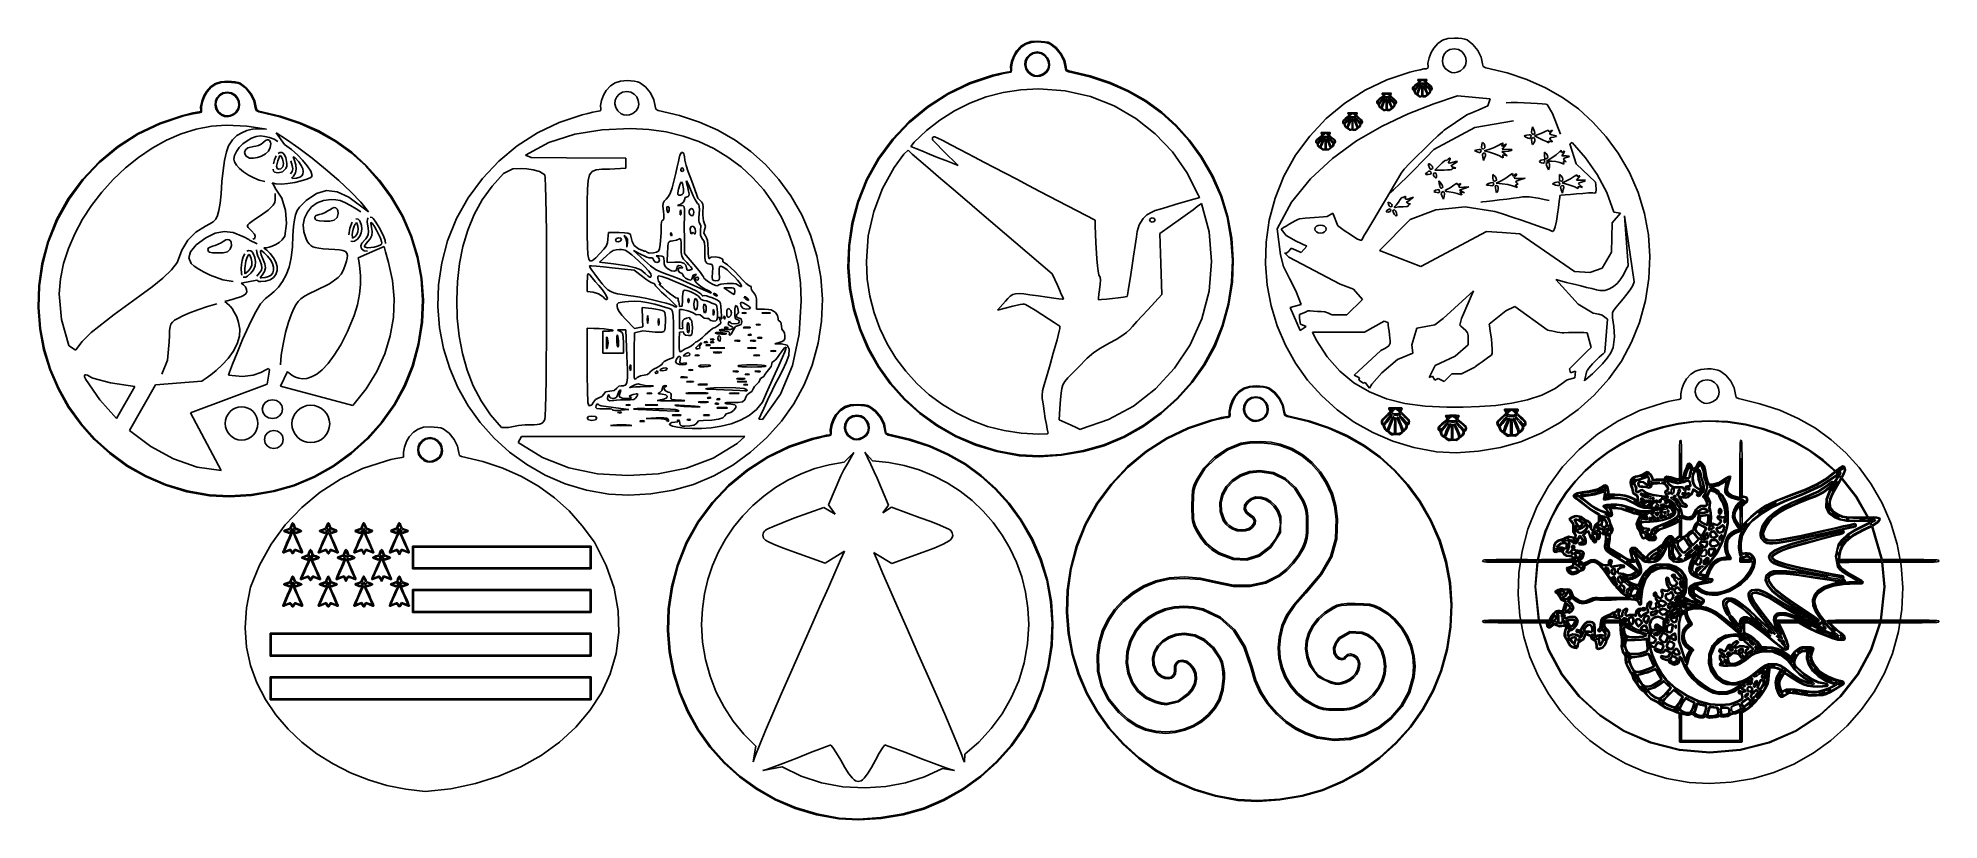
# Model space of a CAD drawing. Extents: x 23 to 528, y 384 to 592.
import ezdxf

# ---------------------------------------------------------------- set-up
doc = ezdxf.new("R2010")
doc.units = 0
doc.layers.get('0').update_dxf_attribs({"linetype": 'CONTINUOUS'})

msp = doc.modelspace()

# ---------------------------------------------------------------- linework, layer by layer
at = {"color": 0}
for p, q in [((285.248, 590.427), (284, 589.594)), ((286.712, 590.889), (285.248, 590.427)), ((285.344, 590.229), (286.752, 590.666)), ((288.505, 591.03), (286.712, 590.889)), ((286.752, 590.666), (288.505, 590.8)), ((290.45, 590.875), (288.505, 591.03)), ((288.505, 590.8), (290.415, 590.649)), ((290.415, 590.649), (291.215, 590.486)), ((291.272, 590.709), (290.45, 590.875)), ((291.215, 590.486), (291.76, 590.292)), ((291.866, 590.497), (291.272, 590.709)), ((293.442, 589.319), (291.866, 590.497)), ((393.644, 589.192), (394.772, 590.441)), ((394.772, 590.441), (395.993, 591.259)), ((395.993, 591.259), (397.429, 591.707)), ((397.429, 591.707), (399.203, 591.845)), ((399.203, 591.845), (400.184, 591.802)), ((400.184, 591.802), (401.13, 591.693)), ((401.13, 591.693), (401.941, 591.527)), ((401.941, 591.527), (402.509, 591.326)), ((402.509, 591.326), (404.058, 590.169)), ((281.611, 585.657), (281.317, 584.274)), ((281.543, 584.249), (281.83, 585.593)), ((282.152, 587.11), (281.611, 585.657)), ((281.83, 585.593), (282.36, 587.019)), ((282.855, 588.327), (282.152, 587.11)), ((282.36, 587.019), (283.037, 588.193)), ((284, 589.594), (282.855, 588.327)), ((283.037, 588.193), (284.147, 589.425)), ((284.147, 589.425), (285.344, 590.229)), ((285.244, 585.724), (285.152, 584.712)), ((285.637, 586.659), (285.244, 585.724)), ((285.378, 584.729), (285.466, 585.671)), ((285.466, 585.671), (285.829, 586.542)), ((286.308, 587.431), (285.637, 586.659)), ((285.829, 586.542), (286.448, 587.255)), ((287.236, 587.954), (286.308, 587.431)), ((286.448, 587.255), (287.309, 587.742)), ((288.394, 588.148), (287.236, 587.954)), ((287.309, 587.742), (288.394, 587.922)), ((289.533, 587.95), (288.394, 588.148)), ((288.394, 587.922), (289.458, 587.738)), ((289.458, 587.738), (290.318, 587.241)), ((290.457, 587.417), (289.533, 587.95)), ((290.318, 587.241), (290.953, 586.514)), ((291.142, 586.638), (290.457, 587.417)), ((290.953, 586.514), (291.342, 585.636)), ((291.561, 585.699), (291.142, 586.638)), ((291.342, 585.636), (291.462, 584.701)), ((291.687, 584.69), (291.561, 585.699)), ((291.76, 590.292), (293.281, 589.157)), ((293.281, 589.157), (294.58, 587.569)), ((294.772, 587.696), (293.442, 589.319)), ((294.58, 587.569), (295.479, 585.795)), ((295.695, 585.872), (294.772, 587.696)), ((295.479, 585.795), (295.814, 584.098)), ((296.043, 584.098), (295.695, 585.872)), ((392.127, 585.191), (392.416, 586.557)), ((392.416, 586.557), (392.952, 587.996)), ((392.952, 587.996), (393.644, 589.192)), ((396.053, 586.627), (395.961, 585.65)), ((395.961, 585.65), (396.18, 584.673)), ((396.43, 587.53), (396.053, 586.627)), ((397.076, 588.275), (396.43, 587.53)), ((397.969, 588.779), (397.076, 588.275)), ((399.094, 588.963), (397.969, 588.779)), ((400.195, 588.772), (399.094, 588.963)), ((401.087, 588.26), (400.195, 588.772)), ((401.747, 587.509), (401.087, 588.26)), ((402.149, 586.599), (401.747, 587.509)), ((402.093, 584.669), (402.273, 585.625)), ((402.273, 585.625), (402.149, 586.599)), ((404.058, 590.169), (405.373, 588.564)), ((405.373, 588.564), (406.284, 586.765)), ((406.284, 586.765), (406.626, 585.025)), ((73.502, 580.386), (71.7077, 580.245)), ((75.4475, 580.231), (73.502, 580.386)), ((176.337, 579.974), (177.772, 580.422)), ((177.772, 580.422), (179.546, 580.559)), ((179.546, 580.559), (180.526, 580.517)), ((180.526, 580.517), (181.474, 580.408)), ((181.474, 580.408), (182.284, 580.242)), ((276.572, 581.953), (270.456, 579.924)), ((270.541, 579.713), (276.629, 581.734)), ((278.032, 582.32), (276.572, 581.953)), ((276.629, 581.734), (278.084, 582.097)), ((279.339, 582.62), (278.032, 582.32)), ((278.084, 582.097), (279.388, 582.397)), ((280.351, 582.824), (279.339, 582.62)), ((279.388, 582.397), (280.391, 582.598)), ((280.941, 582.898), (280.351, 582.824)), ((280.391, 582.598), (280.941, 582.669)), ((281.357, 583.001), (280.941, 582.898)), ((280.941, 582.669), (281.512, 582.835)), ((281.317, 584.274), (281.375, 583.255)), ((281.375, 583.255), (281.357, 583.001)), ((281.512, 582.835), (281.587, 583.336)), ((281.587, 583.336), (281.543, 584.249)), ((285.152, 584.712), (285.379, 583.703)), ((285.587, 583.787), (285.378, 584.729)), ((285.379, 583.703), (285.946, 582.775)), ((286.114, 582.926), (285.587, 583.787)), ((285.946, 582.775), (286.868, 582.023)), ((286.98, 582.221), (286.114, 582.926)), ((286.868, 582.023), (287.623, 581.699)), ((287.686, 581.914), (286.98, 582.221)), ((287.623, 581.699), (288.383, 581.604)), ((288.382, 581.822), (287.686, 581.914)), ((289.125, 581.956), (288.382, 581.822)), ((288.383, 581.604), (289.187, 581.745)), ((289.97, 582.316), (289.125, 581.956)), ((289.187, 581.745), (290.074, 582.115)), ((290.799, 582.958), (289.97, 582.316)), ((290.074, 582.115), (290.966, 582.81)), ((291.29, 583.78), (290.799, 582.958)), ((290.966, 582.81), (291.496, 583.696)), ((291.462, 584.701), (291.29, 583.78)), ((291.496, 583.696), (291.687, 584.69)), ((295.814, 584.098), (296.027, 583.276)), ((296.027, 583.276), (296.733, 582.898)), ((296.209, 583.413), (296.043, 584.098)), ((296.777, 583.12), (296.209, 583.413)), ((296.733, 582.898), (302.384, 581.565)), ((302.446, 581.78), (296.777, 583.12)), ((302.384, 581.565), (307.658, 579.815)), ((307.741, 580.023), (302.446, 581.78)), ((375.423, 577.977), (381.194, 580.75)), ((381.194, 580.75), (387.297, 582.775)), ((387.297, 582.775), (388.754, 583.142)), ((388.754, 583.142), (390.059, 583.438)), ((389.431, 580.834), (389.403, 580.782)), ((389.403, 580.782), (389.407, 580.746)), ((389.407, 580.746), (389.435, 580.679)), ((389.456, 580.845), (389.431, 580.834)), ((389.435, 580.679), (389.541, 580.492)), ((389.474, 580.849), (389.456, 580.845)), ((389.52, 580.852), (389.474, 580.849)), ((389.671, 580.863), (389.52, 580.852)), ((389.53, 580.725), (389.523, 580.743)), ((389.523, 580.743), (389.53, 580.743)), ((389.53, 580.743), (389.58, 580.746)), ((389.562, 580.669), (389.53, 580.725)), ((389.541, 580.492), (389.657, 580.309)), ((389.58, 580.746), (389.555, 580.697)), ((389.555, 580.697), (389.562, 580.669)), ((389.58, 580.746), (389.58, 580.746)), ((390.116, 580.877), (389.671, 580.863)), ((389.685, 580.658), (389.714, 580.662)), ((389.689, 580.651), (389.685, 580.658)), ((389.759, 580.528), (389.689, 580.651)), ((389.714, 580.662), (389.957, 580.669)), ((389.834, 580.415), (389.759, 580.528)), ((389.788, 580.002), (390.158, 580.327)), ((389.844, 580.401), (389.834, 580.415)), ((389.858, 580.408), (389.844, 580.401)), ((389.964, 580.492), (389.858, 580.408)), ((389.957, 580.669), (390.19, 580.658)), ((390.077, 580.58), (389.964, 580.492)), ((390.052, 580.425), (390.052, 580.422)), ((390.052, 580.422), (390.056, 580.425)), ((390.056, 580.425), (390.052, 580.425)), ((390.052, 580.422), (390.056, 580.415)), ((390.056, 580.415), (390.052, 580.422)), ((390.059, 583.438), (391.068, 583.643)), ((390.158, 580.623), (390.077, 580.58)), ((390.567, 580.887), (390.116, 580.877)), ((390.137, 580.771), (390.405, 580.775)), ((390.236, 580.764), (390.137, 580.771)), ((390.172, 580.623), (390.158, 580.623)), ((390.158, 580.327), (390.306, 580.471)), ((390.19, 580.658), (390.172, 580.623)), ((390.313, 580.711), (390.236, 580.764)), ((390.264, 580.602), (390.271, 580.595)), ((390.271, 580.58), (390.264, 580.602)), ((390.271, 580.595), (390.271, 580.58)), ((390.306, 580.471), (390.349, 580.521)), ((390.334, 580.722), (390.313, 580.697)), ((390.313, 580.697), (390.313, 580.711)), ((390.377, 580.757), (390.334, 580.722)), ((390.349, 580.521), (390.352, 580.528)), ((390.352, 580.528), (390.363, 580.521)), ((390.363, 580.521), (390.444, 580.545)), ((390.394, 580.771), (390.377, 580.757)), ((390.405, 580.775), (390.394, 580.771)), ((390.447, 580.775), (390.444, 580.778)), ((390.444, 580.778), (390.543, 580.778)), ((390.444, 580.545), (390.511, 580.612)), ((390.469, 580.76), (390.447, 580.775)), ((390.476, 580.75), (390.469, 580.76)), ((390.476, 580.743), (390.476, 580.75)), ((390.479, 580.729), (390.476, 580.743)), ((390.543, 580.778), (390.479, 580.729)), ((390.511, 580.612), (390.641, 580.697)), ((390.73, 580.887), (390.567, 580.887)), ((390.641, 580.697), (390.645, 580.697)), ((390.645, 580.697), (390.821, 580.609)), ((390.708, 580.778), (390.726, 580.778)), ((390.892, 580.697), (390.708, 580.778)), ((390.726, 580.778), (390.8, 580.775)), ((390.825, 580.884), (390.73, 580.887)), ((390.8, 580.775), (390.828, 580.771)), ((390.821, 580.609), (390.938, 580.521)), ((390.835, 580.884), (390.825, 580.884)), ((390.828, 580.771), (390.867, 580.767)), ((390.871, 580.88), (390.835, 580.884)), ((390.867, 580.767), (390.987, 580.767)), ((390.987, 580.877), (390.871, 580.88)), ((390.92, 580.672), (390.892, 580.697)), ((390.924, 580.686), (390.92, 580.672)), ((390.934, 580.707), (390.924, 580.686)), ((390.952, 580.722), (390.934, 580.707)), ((390.938, 580.521), (391.019, 580.478)), ((390.973, 580.729), (390.952, 580.722)), ((390.987, 580.725), (390.973, 580.729)), ((391.343, 580.877), (390.987, 580.877)), ((390.987, 580.767), (391.118, 580.767)), ((391.008, 580.715), (390.987, 580.725)), ((391.022, 580.704), (391.008, 580.715)), ((391.019, 580.478), (391.047, 580.485)), ((391.037, 580.69), (391.022, 580.704)), ((391.079, 580.76), (391.037, 580.715)), ((391.037, 580.715), (391.037, 580.69)), ((391.047, 580.485), (391.093, 580.404)), ((391.068, 583.643), (391.64, 583.717)), ((391.118, 580.767), (391.079, 580.76)), ((391.093, 580.404), (391.283, 580.224)), ((391.178, 580.58), (391.135, 580.552)), ((391.135, 580.552), (391.142, 580.566)), ((391.142, 580.566), (391.178, 580.58)), ((391.167, 580.665), (391.188, 580.669)), ((391.171, 580.662), (391.167, 580.665)), ((391.223, 580.577), (391.171, 580.662)), ((391.188, 580.669), (391.375, 580.672)), ((391.227, 580.577), (391.223, 580.577)), ((391.223, 580.577), (391.223, 580.577)), ((391.301, 580.549), (391.227, 580.577)), ((391.379, 580.485), (391.301, 580.549)), ((391.358, 580.305), (391.315, 580.344)), ((391.315, 580.344), (391.326, 580.344)), ((391.326, 580.344), (391.336, 580.383)), ((391.336, 580.383), (391.393, 580.344)), ((391.721, 580.866), (391.343, 580.877)), ((391.375, 580.672), (391.375, 580.669)), ((391.375, 580.669), (391.612, 580.669)), ((391.432, 580.446), (391.379, 580.485)), ((391.393, 580.344), (391.502, 580.344)), ((391.456, 580.446), (391.432, 580.446)), ((391.573, 580.595), (391.456, 580.446)), ((391.502, 580.344), (391.64, 580.51)), ((391.552, 580.358), (391.52, 580.295)), ((391.64, 580.51), (391.552, 580.358)), ((391.612, 580.669), (391.573, 580.595)), ((391.64, 583.717), (392.13, 583.847)), ((391.65, 580.309), (391.742, 580.471)), ((391.823, 580.849), (391.721, 580.866)), ((391.742, 580.471), (391.841, 580.648)), ((391.862, 580.827), (391.823, 580.849)), ((391.841, 580.648), (391.873, 580.715)), ((391.887, 580.771), (391.862, 580.827)), ((391.873, 580.715), (391.887, 580.771)), ((392.176, 584.225), (392.127, 585.191)), ((392.13, 583.847), (392.176, 584.225)), ((396.18, 584.673), (396.727, 583.784)), ((396.727, 583.784), (397.623, 583.053)), ((397.623, 583.053), (398.353, 582.736)), ((398.353, 582.736), (399.08, 582.644)), ((399.08, 582.644), (399.852, 582.782)), ((399.852, 582.782), (400.72, 583.145)), ((400.72, 583.145), (401.581, 583.815)), ((401.581, 583.815), (402.093, 584.669)), ((406.626, 585.025), (406.816, 584.274)), ((406.816, 584.274), (407.451, 583.939)), ((407.451, 583.939), (413.113, 582.602)), ((413.113, 582.602), (418.398, 580.849)), ((418.398, 580.849), (423.312, 578.672)), ((67.1491, 576.471), (66.6076, 575.014)), ((66.8253, 574.95), (67.3573, 576.375)), ((67.8519, 577.684), (67.1491, 576.471)), ((67.3573, 576.375), (68.0325, 577.547)), ((68.997, 578.947), (67.8519, 577.684)), ((68.0325, 577.547), (69.143, 578.781)), ((70.2441, 579.783), (68.997, 578.947)), ((69.143, 578.781), (70.3393, 579.586)), ((70.6328, 576.016), (70.2412, 575.084)), ((71.7077, 580.245), (70.2441, 579.783)), ((70.3393, 579.586), (71.749, 580.023)), ((70.4617, 575.028), (70.8244, 575.896)), ((71.3052, 576.788), (70.6328, 576.016)), ((70.8244, 575.896), (71.4446, 576.612)), ((72.2327, 577.31), (71.3052, 576.788)), ((71.4446, 576.612), (72.3057, 577.099)), ((71.749, 580.023), (73.502, 580.157)), ((73.3915, 577.504), (72.2327, 577.31)), ((72.3057, 577.099), (73.3915, 577.275)), ((74.53, 577.307), (73.3915, 577.504)), ((73.3915, 577.275), (74.4541, 577.092)), ((73.502, 580.157), (75.4119, 580.005)), ((74.4541, 577.092), (75.3152, 576.598)), ((75.4546, 576.774), (74.53, 577.307)), ((75.3152, 576.598), (75.9492, 575.871)), ((75.4119, 580.005), (76.2123, 579.843)), ((76.2674, 580.065), (75.4475, 580.231)), ((76.1393, 575.994), (75.4546, 576.774)), ((75.9492, 575.871), (76.3393, 574.996)), ((76.5584, 575.056), (76.1393, 575.994)), ((76.2123, 579.843), (76.7553, 579.653)), ((76.8615, 579.854), (76.2674, 580.065)), ((76.7553, 579.653), (78.2782, 578.513)), ((78.438, 578.675), (76.8615, 579.854)), ((78.2782, 578.513), (79.5775, 576.926)), ((79.7676, 577.053), (78.438, 578.675)), ((79.5775, 576.926), (80.4746, 575.151)), ((80.6909, 575.229), (79.7676, 577.053)), ((172.471, 573.906), (172.761, 575.271)), ((172.761, 575.271), (173.298, 576.711)), ((173.298, 576.711), (173.987, 577.906)), ((173.987, 577.906), (175.116, 579.155)), ((175.116, 579.155), (176.337, 579.974)), ((176.396, 575.342), (176.306, 574.365)), ((176.773, 576.245), (176.396, 575.342)), ((177.42, 576.986), (176.773, 576.245)), ((178.314, 577.49), (177.42, 576.986)), ((179.436, 577.677), (178.314, 577.49)), ((180.537, 577.487), (179.436, 577.677)), ((181.43, 576.972), (180.537, 577.487)), ((182.09, 576.22), (181.43, 576.972)), ((182.494, 575.314), (182.09, 576.22)), ((182.284, 580.242), (182.853, 580.037)), ((182.616, 574.34), (182.494, 575.314)), ((182.853, 580.037), (184.402, 578.884)), ((184.402, 578.884), (185.717, 577.279)), ((185.717, 577.279), (186.628, 575.476)), ((186.628, 575.476), (186.969, 573.74)), ((264.669, 577.148), (259.281, 573.691)), ((259.416, 573.504), (264.781, 576.947)), ((270.456, 579.924), (264.669, 577.148)), ((264.781, 576.947), (270.541, 579.713)), ((270.515, 574.573), (274.835, 576.206)), ((274.835, 576.206), (279.349, 577.405)), ((279.349, 577.405), (284.034, 578.143)), ((284.034, 578.143), (288.864, 578.393)), ((288.864, 578.393), (295.862, 577.864)), ((295.862, 577.864), (302.528, 576.322)), ((302.528, 576.322), (308.783, 573.85)), ((307.658, 579.815), (312.563, 577.642)), ((312.664, 577.843), (307.741, 580.023)), ((312.563, 577.642), (317.106, 575.045)), ((317.228, 575.232), (312.664, 577.843)), ((370.046, 574.527), (375.423, 577.977)), ((378.852, 575.37), (378.587, 574.968)), ((378.785, 574.922), (379.088, 575.299)), ((379.204, 575.698), (378.852, 575.37)), ((378.943, 575.306), (378.908, 575.268)), ((378.908, 575.268), (378.929, 575.292)), ((378.929, 575.292), (378.943, 575.306)), ((379.088, 575.299), (379.504, 575.677)), ((379.786, 576.199), (379.204, 575.698)), ((379.504, 575.677), (380.167, 576.241)), ((379.899, 575.56), (379.596, 575.183)), ((379.642, 574.806), (380.22, 575.511)), ((380.118, 576.495), (379.786, 576.199)), ((379.793, 575.264), (379.988, 575.493)), ((379.815, 575.271), (379.793, 575.264)), ((379.857, 575.254), (379.815, 575.271)), ((380.132, 575.575), (379.861, 575.247)), ((380.21, 575.92), (379.899, 575.56)), ((379.903, 576.157), (380.192, 576.418)), ((380.118, 576.344), (379.903, 576.157)), ((379.963, 577.208), (379.935, 577.155)), ((379.935, 577.155), (379.938, 577.12)), ((379.938, 577.12), (379.963, 577.053)), ((379.988, 577.219), (379.963, 577.208)), ((379.963, 577.053), (380.072, 576.866)), ((380.005, 577.222), (379.988, 577.219)), ((379.988, 575.493), (380.259, 575.814)), ((380.051, 577.226), (380.005, 577.222)), ((380.203, 577.236), (380.051, 577.226)), ((380.062, 577.099), (380.055, 577.12)), ((380.055, 577.12), (380.058, 577.12)), ((380.058, 577.12), (380.111, 577.12)), ((380.093, 577.046), (380.062, 577.099)), ((380.072, 576.866), (380.189, 576.682)), ((380.111, 577.12), (380.086, 577.074)), ((380.086, 577.074), (380.093, 577.046)), ((380.111, 577.12), (380.111, 577.12)), ((380.213, 576.594), (380.118, 576.495)), ((380.379, 576.573), (380.118, 576.344)), ((380.259, 575.814), (380.132, 575.575)), ((380.167, 576.241), (380.213, 576.181)), ((380.189, 576.682), (380.224, 576.619)), ((380.192, 576.418), (380.294, 576.52)), ((380.644, 577.25), (380.203, 577.236)), ((380.263, 575.952), (380.21, 575.92)), ((380.227, 576.608), (380.213, 576.594)), ((380.213, 576.181), (380.527, 576.047)), ((380.217, 577.032), (380.245, 577.035)), ((380.22, 577.025), (380.217, 577.032)), ((380.291, 576.901), (380.22, 577.025)), ((380.22, 575.511), (380.376, 575.829)), ((380.224, 576.619), (380.227, 576.608)), ((380.245, 577.035), (380.485, 577.042)), ((380.337, 575.941), (380.263, 575.952)), ((380.277, 576.27), (380.316, 576.27)), ((380.333, 576.248), (380.277, 576.27)), ((380.552, 575.462), (380.28, 574.918)), ((380.365, 576.785), (380.291, 576.901)), ((380.294, 576.52), (380.326, 576.559)), ((380.316, 576.27), (380.337, 576.263)), ((380.319, 576.375), (380.686, 576.7)), ((380.319, 576.665), (380.361, 576.647)), ((380.34, 576.622), (380.319, 576.665)), ((380.333, 576.375), (380.319, 576.375)), ((380.326, 576.559), (380.337, 576.58)), ((380.559, 576.312), (380.333, 576.375)), ((380.337, 576.263), (380.333, 576.248)), ((380.337, 576.58), (380.34, 576.622)), ((380.372, 575.885), (380.337, 575.941)), ((380.361, 576.647), (380.369, 576.651)), ((380.369, 576.651), (380.361, 576.591)), ((380.361, 576.591), (380.379, 576.573)), ((380.376, 576.774), (380.365, 576.785)), ((380.376, 575.829), (380.372, 575.885)), ((380.39, 576.781), (380.376, 576.774)), ((380.379, 574.873), (380.647, 575.409)), ((380.496, 576.866), (380.39, 576.781)), ((380.485, 577.042), (380.721, 577.032)), ((380.608, 576.954), (380.496, 576.866)), ((380.527, 576.047), (381, 575.973)), ((380.651, 575.631), (380.552, 575.462)), ((381.127, 576.217), (380.559, 576.312)), ((380.58, 576.795), (380.587, 576.799)), ((380.587, 576.788), (380.58, 576.795)), ((380.584, 576.799), (380.584, 576.795)), ((380.587, 576.799), (380.584, 576.799)), ((380.584, 576.795), (380.587, 576.788)), ((380.69, 576.996), (380.608, 576.954)), ((380.771, 575.589), (380.619, 575.243)), ((381.099, 577.261), (380.644, 577.25)), ((380.647, 575.409), (380.742, 575.571)), ((380.693, 575.684), (380.651, 575.631)), ((380.668, 577.141), (380.936, 577.148)), ((380.767, 577.137), (380.668, 577.141)), ((380.686, 576.7), (380.838, 576.845)), ((380.704, 576.993), (380.69, 576.996)), ((380.757, 575.716), (380.693, 575.684)), ((380.721, 577.032), (380.704, 576.993)), ((380.718, 575.19), (380.88, 575.568)), ((380.742, 575.571), (380.771, 575.606)), ((380.855, 575.68), (380.757, 575.716)), ((380.845, 577.084), (380.767, 577.137)), ((380.771, 575.606), (380.778, 575.606)), ((380.778, 575.606), (380.771, 575.589)), ((380.795, 576.975), (380.799, 576.968)), ((380.799, 576.957), (380.795, 576.975)), ((380.799, 576.968), (380.799, 576.957)), ((380.838, 576.845), (380.88, 576.89)), ((380.866, 577.095), (380.845, 577.07)), ((380.845, 577.07), (380.845, 577.084)), ((380.88, 575.568), (380.855, 575.68)), ((380.908, 577.13), (380.866, 577.095)), ((380.88, 576.89), (380.884, 576.901)), ((380.884, 576.901), (380.894, 576.898)), ((380.894, 576.898), (380.975, 576.919)), ((380.926, 577.144), (380.908, 577.13)), ((380.936, 577.148), (380.926, 577.144)), ((380.975, 577.152), (381.071, 577.155)), ((380.979, 577.148), (380.975, 577.152)), ((380.975, 576.919), (381.046, 576.989)), ((381, 577.134), (380.979, 577.148)), ((381.004, 577.127), (381, 577.134)), ((381, 575.973), (381.547, 575.994)), ((381.007, 577.113), (381.004, 577.127)), ((381.011, 577.106), (381.007, 577.113)), ((381.074, 577.152), (381.011, 577.106)), ((381.049, 575.282), (381.039, 574.876)), ((381.046, 576.989), (381.173, 577.07)), ((381.074, 575.479), (381.049, 575.282)), ((381.071, 577.155), (381.074, 577.152)), ((381.099, 575.539), (381.074, 575.479)), ((381.261, 577.261), (381.099, 577.261)), ((381.162, 575.568), (381.099, 575.539)), ((381.713, 576.287), (381.127, 576.217)), ((381.159, 574.989), (381.162, 575.275)), ((381.222, 575.539), (381.162, 575.568)), ((381.162, 575.289), (381.162, 575.275)), ((381.162, 575.275), (381.162, 575.289)), ((381.162, 575.275), (381.166, 574.989)), ((381.173, 577.07), (381.176, 577.07)), ((381.176, 577.07), (381.353, 576.986)), ((381.25, 575.479), (381.222, 575.539)), ((381.24, 577.152), (381.258, 577.152)), ((381.423, 577.067), (381.24, 577.152)), ((381.272, 575.282), (381.25, 575.479)), ((381.258, 577.152), (381.332, 577.148)), ((381.356, 577.257), (381.261, 577.261)), ((381.282, 574.876), (381.272, 575.282)), ((381.332, 577.148), (381.36, 577.144)), ((381.353, 576.986), (381.469, 576.898)), ((381.367, 577.257), (381.356, 577.257)), ((381.36, 577.144), (381.399, 577.141)), ((381.402, 577.254), (381.367, 577.257)), ((381.399, 577.141), (381.519, 577.137)), ((381.519, 577.25), (381.402, 577.254)), ((381.409, 576.143), (381.568, 576.16)), ((381.554, 576.128), (381.409, 576.143)), ((381.452, 577.046), (381.423, 577.067)), ((381.455, 577.06), (381.452, 577.046)), ((381.466, 577.081), (381.455, 577.06)), ((381.487, 577.095), (381.466, 577.081)), ((381.483, 575.638), (381.466, 575.603)), ((381.466, 575.603), (381.466, 575.589)), ((381.466, 575.589), (381.473, 575.568)), ((381.469, 576.898), (381.55, 576.852)), ((381.473, 575.568), (381.487, 575.518)), ((381.564, 575.663), (381.483, 575.638)), ((381.504, 577.099), (381.487, 577.095)), ((381.487, 575.518), (381.547, 575.356)), ((381.519, 577.095), (381.504, 577.099)), ((381.875, 577.25), (381.519, 577.25)), ((381.519, 577.137), (381.649, 577.137)), ((381.54, 577.088), (381.519, 577.095)), ((381.554, 577.077), (381.54, 577.088)), ((381.547, 575.994), (381.928, 576.076)), ((381.547, 575.356), (381.766, 574.844)), ((381.55, 576.852), (381.579, 576.859)), ((381.568, 577.063), (381.554, 577.077)), ((381.568, 576.16), (381.554, 576.132)), ((381.554, 576.132), (381.554, 576.128)), ((381.639, 575.645), (381.564, 575.663)), ((381.61, 577.134), (381.568, 577.092)), ((381.568, 577.092), (381.568, 577.063)), ((381.579, 576.859), (381.624, 576.778)), ((381.593, 575.543), (381.593, 575.543)), ((381.6, 575.532), (381.614, 575.508)), ((381.649, 575.398), (381.6, 575.532)), ((381.649, 577.137), (381.61, 577.134)), ((381.614, 575.508), (381.688, 575.377)), ((381.624, 576.778), (381.815, 576.598)), ((381.677, 575.61), (381.639, 575.645)), ((381.864, 574.89), (381.649, 575.398)), ((381.706, 576.954), (381.667, 576.926)), ((381.667, 576.926), (381.674, 576.936)), ((381.674, 576.936), (381.706, 576.954)), ((381.706, 575.568), (381.677, 575.61)), ((381.688, 575.377), (381.9, 574.933)), ((381.698, 577.039), (381.72, 577.042)), ((381.702, 577.035), (381.698, 577.039)), ((381.755, 576.95), (381.702, 577.035)), ((381.787, 575.426), (381.706, 575.568)), ((381.843, 576.326), (381.713, 576.287)), ((381.72, 577.042), (381.907, 577.046)), ((381.758, 576.95), (381.755, 576.95)), ((381.833, 576.922), (381.758, 576.95)), ((382.002, 574.978), (381.787, 575.426)), ((381.815, 576.598), (382.062, 576.386)), ((381.91, 576.859), (381.833, 576.922)), ((381.847, 576.326), (381.843, 576.33)), ((381.843, 576.33), (381.843, 576.326)), ((381.847, 576.718), (381.857, 576.721)), ((381.885, 576.679), (381.847, 576.718)), ((382.062, 576.386), (381.847, 576.326)), ((381.857, 576.721), (381.868, 576.756)), ((381.868, 576.756), (381.928, 576.718)), ((382.252, 577.243), (381.875, 577.25)), ((382.196, 576.414), (381.885, 576.679)), ((381.921, 575.885), (381.9, 575.807)), ((381.9, 575.807), (381.91, 575.772)), ((381.907, 577.046), (381.907, 577.042)), ((381.907, 577.042), (382.143, 577.042)), ((381.963, 576.82), (381.91, 576.859)), ((381.91, 575.772), (381.924, 575.751)), ((382.005, 575.913), (381.921, 575.885)), ((381.924, 575.751), (381.963, 575.698)), ((381.928, 576.718), (382.034, 576.721)), ((381.928, 576.238), (382.122, 576.291)), ((381.938, 576.224), (381.928, 576.238)), ((381.928, 576.076), (381.952, 576.047)), ((381.945, 576.192), (381.938, 576.224)), ((381.974, 576.195), (381.945, 576.192)), ((381.952, 576.079), (382.012, 576.093)), ((381.952, 576.047), (381.952, 576.079)), ((381.988, 576.82), (381.963, 576.82)), ((381.963, 575.698), (382.101, 575.529)), ((382.097, 576.259), (381.974, 576.195)), ((382.104, 576.968), (381.988, 576.82)), ((382.164, 575.814), (382.005, 575.913)), ((382.012, 576.093), (382.164, 576.171)), ((382.034, 576.721), (382.168, 576.883)), ((382.051, 576.668), (382.037, 576.608)), ((382.037, 576.608), (382.051, 576.566)), ((382.083, 576.732), (382.051, 576.668)), ((382.051, 576.566), (382.072, 576.541)), ((382.051, 575.762), (382.094, 575.733)), ((382.185, 575.596), (382.051, 575.762)), ((382.072, 576.541), (382.139, 576.467)), ((382.171, 576.883), (382.083, 576.732)), ((382.094, 575.733), (382.404, 575.409)), ((382.129, 576.291), (382.097, 576.259)), ((382.101, 575.529), (382.549, 575.01)), ((382.143, 577.042), (382.104, 576.968)), ((382.122, 576.291), (382.129, 576.294)), ((382.129, 576.294), (382.129, 576.291)), ((382.139, 576.467), (382.196, 576.414)), ((382.15, 576.619), (382.154, 576.626)), ((382.157, 576.608), (382.15, 576.619)), ((382.154, 576.626), (382.182, 576.682)), ((382.217, 576.545), (382.157, 576.608)), ((382.164, 576.171), (382.214, 576.255)), ((382.785, 575.172), (382.164, 575.814)), ((382.168, 576.883), (382.171, 576.883)), ((382.182, 576.682), (382.274, 576.845)), ((382.372, 575.381), (382.185, 575.596)), ((382.214, 576.255), (382.475, 576.03)), ((382.457, 576.319), (382.217, 576.545)), ((382.355, 577.222), (382.252, 577.243)), ((382.274, 576.845), (382.372, 577.017)), ((382.393, 577.201), (382.355, 577.222)), ((382.372, 577.017), (382.404, 577.088)), ((382.404, 575.409), (382.372, 575.381)), ((382.418, 577.148), (382.393, 577.201)), ((382.404, 577.088), (382.418, 577.148)), ((383.307, 575.582), (382.457, 576.319)), ((382.475, 576.03), (382.838, 575.719)), ((382.838, 575.719), (383.275, 575.345)), ((383.275, 575.345), (383.494, 575.13)), ((383.692, 575.201), (383.307, 575.582)), ((388.32, 578.997), (388.056, 578.594)), ((388.056, 578.594), (388.063, 578.235)), ((388.063, 578.235), (388.267, 577.97)), ((388.161, 578.27), (388.168, 578.259)), ((388.168, 578.259), (388.161, 578.27)), ((388.253, 578.552), (388.557, 578.926)), ((388.38, 578.153), (388.253, 578.552)), ((388.267, 577.97), (388.405, 577.825)), ((388.673, 579.325), (388.32, 578.997)), ((388.5, 577.875), (388.334, 578.055)), ((388.334, 578.055), (388.408, 578.026)), ((388.415, 578.933), (388.377, 578.891)), ((388.377, 578.891), (388.398, 578.919)), ((388.408, 578.136), (388.38, 578.153)), ((388.398, 578.919), (388.415, 578.933)), ((388.405, 577.825), (388.511, 577.494)), ((388.451, 578.153), (388.408, 578.136)), ((388.408, 578.026), (388.511, 578.065)), ((388.74, 578.443), (388.451, 578.153)), ((388.567, 577.681), (388.5, 577.875)), ((388.511, 578.065), (388.821, 578.369)), ((388.511, 577.494), (388.666, 577.155)), ((389.026, 578.506), (388.518, 577.91)), ((388.518, 577.91), (388.567, 577.681)), ((388.557, 578.926), (388.973, 579.303)), ((388.634, 577.878), (389.11, 578.436)), ((388.687, 577.638), (388.634, 577.878)), ((388.666, 577.155), (388.962, 576.933)), ((389.259, 579.826), (388.673, 579.325)), ((388.743, 577.434), (388.687, 577.638)), ((389.064, 578.81), (388.74, 578.443)), ((388.793, 577.314), (388.743, 577.434)), ((388.867, 577.25), (388.793, 577.314)), ((388.821, 578.369), (389.015, 578.598)), ((388.994, 577.162), (388.867, 577.25)), ((388.962, 576.933), (389.184, 576.809)), ((388.973, 579.303), (389.636, 579.868)), ((389.124, 577.092), (388.994, 577.162)), ((389.015, 578.598), (389.015, 578.594)), ((389.015, 578.594), (389.029, 578.559)), ((389.061, 578.545), (389.026, 578.506)), ((389.029, 578.559), (389.061, 578.545)), ((389.248, 576.894), (389.057, 577.003)), ((389.057, 577.003), (389.075, 576.993)), ((389.371, 579.184), (389.064, 578.81)), ((389.075, 576.993), (389.188, 576.957)), ((389.11, 578.436), (389.689, 579.138)), ((389.167, 577.074), (389.124, 577.092)), ((389.188, 577.116), (389.167, 577.074)), ((389.184, 576.809), (389.523, 576.509)), ((389.259, 577.314), (389.188, 577.116)), ((389.188, 576.957), (389.237, 576.982)), ((389.237, 576.982), (389.255, 577.007)), ((389.35, 576.802), (389.248, 576.894)), ((389.255, 577.007), (389.29, 577.074)), ((389.587, 580.122), (389.259, 579.826)), ((389.467, 577.889), (389.259, 577.314)), ((389.262, 578.891), (389.456, 579.12)), ((389.283, 578.898), (389.262, 578.891)), ((389.396, 577.229), (389.28, 576.873)), ((389.28, 576.873), (389.35, 576.802)), ((389.326, 578.877), (389.283, 578.898)), ((389.29, 577.074), (389.361, 577.282)), ((389.329, 578.873), (389.326, 578.877)), ((389.601, 579.201), (389.329, 578.873)), ((389.361, 577.282), (389.565, 577.846)), ((389.371, 579.783), (389.661, 580.044)), ((389.587, 579.97), (389.371, 579.783)), ((389.682, 579.547), (389.371, 579.184)), ((389.7, 578.023), (389.396, 577.229)), ((389.403, 576.905), (389.498, 577.194)), ((389.573, 576.739), (389.403, 576.905)), ((389.456, 579.12), (389.728, 579.438)), ((389.749, 578.545), (389.467, 577.889)), ((389.498, 577.194), (389.798, 577.977)), ((389.523, 576.509), (389.728, 576.34)), ((389.565, 577.846), (389.851, 578.499)), ((389.989, 576.464), (389.573, 576.739)), ((389.682, 580.221), (389.587, 580.122)), ((389.848, 580.2), (389.587, 579.97)), ((389.728, 579.438), (389.601, 579.201)), ((389.636, 579.868), (389.682, 579.808)), ((389.657, 580.309), (389.692, 580.245)), ((389.661, 580.044), (389.763, 580.15)), ((389.696, 580.238), (389.682, 580.221)), ((389.682, 579.808), (389.996, 579.674)), ((389.731, 579.579), (389.682, 579.547)), ((389.689, 579.138), (389.844, 579.455)), ((389.692, 580.245), (389.696, 580.238)), ((390.088, 578.87), (389.7, 578.023)), ((389.728, 576.34), (389.816, 576.28)), ((389.805, 579.568), (389.731, 579.579)), ((389.745, 579.896), (389.784, 579.896)), ((389.802, 579.875), (389.745, 579.896)), ((390.021, 579.092), (389.749, 578.545)), ((389.763, 580.15), (389.795, 580.185)), ((389.77, 576.446), (389.961, 576.358)), ((389.791, 576.428), (389.77, 576.446)), ((389.784, 579.896), (389.805, 579.889)), ((389.809, 580.249), (389.788, 580.295)), ((389.788, 580.295), (389.788, 580.291)), ((389.788, 580.291), (389.83, 580.274)), ((389.802, 580.002), (389.788, 580.002)), ((389.869, 576.375), (389.791, 576.428)), ((389.795, 580.185), (389.805, 580.207)), ((389.798, 577.977), (390.186, 578.817)), ((390.028, 579.935), (389.802, 580.002)), ((389.805, 579.889), (389.802, 579.875)), ((389.805, 580.207), (389.809, 580.249)), ((389.841, 579.512), (389.805, 579.568)), ((389.816, 576.28), (389.886, 576.248)), ((389.83, 580.274), (389.837, 580.277)), ((389.837, 580.277), (389.83, 580.217)), ((389.83, 580.217), (389.848, 580.2)), ((389.844, 579.455), (389.841, 579.512)), ((389.851, 578.499), (390.116, 579.035)), ((389.911, 576.358), (389.869, 576.375)), ((389.886, 576.248), (389.954, 576.234)), ((389.971, 576.358), (389.911, 576.358)), ((389.954, 576.248), (390.218, 576.252)), ((389.954, 576.234), (389.954, 576.248)), ((389.961, 576.358), (389.971, 576.358)), ((390.469, 576.502), (389.989, 576.464)), ((389.996, 579.674), (390.469, 579.6)), ((390.119, 579.258), (390.021, 579.092)), ((390.596, 579.843), (390.028, 579.935)), ((390.239, 579.215), (390.088, 578.87)), ((390.116, 579.035), (390.211, 579.198)), ((390.162, 579.311), (390.119, 579.258)), ((390.225, 579.342), (390.162, 579.311)), ((390.186, 578.817), (390.349, 579.194)), ((390.211, 579.198), (390.239, 579.236)), ((390.218, 576.252), (390.557, 576.319)), ((390.327, 579.307), (390.225, 579.342)), ((390.239, 579.236), (390.246, 579.236)), ((390.246, 579.236), (390.239, 579.215)), ((390.349, 579.194), (390.327, 579.307)), ((390.469, 579.6), (391.015, 579.621)), ((390.476, 576.516), (390.469, 576.502)), ((390.497, 576.679), (390.476, 576.516)), ((390.504, 577.081), (390.497, 576.679)), ((390.507, 577.808), (390.504, 577.081)), ((390.518, 578.908), (390.507, 578.503)), ((390.507, 578.503), (390.507, 577.808)), ((390.514, 576.414), (390.578, 576.478)), ((390.656, 576.421), (390.514, 576.414)), ((390.543, 579.109), (390.518, 578.908)), ((390.567, 579.166), (390.543, 579.109)), ((390.557, 576.319), (390.659, 576.319)), ((390.631, 579.194), (390.567, 579.166)), ((390.578, 576.478), (390.603, 576.672)), ((391.181, 579.917), (390.596, 579.843)), ((390.603, 576.672), (390.606, 576.898)), ((390.606, 576.898), (390.641, 576.89)), ((390.627, 578.612), (390.631, 578.901)), ((390.638, 578.619), (390.627, 578.612)), ((390.694, 579.166), (390.631, 579.194)), ((390.631, 578.919), (390.631, 578.901)), ((390.631, 578.915), (390.631, 578.919)), ((390.631, 578.901), (390.631, 578.915)), ((390.631, 578.901), (390.638, 578.619)), ((390.641, 576.89), (390.645, 576.89)), ((390.645, 576.89), (390.645, 576.428)), ((390.645, 576.428), (390.656, 576.421)), ((390.659, 576.319), (390.835, 576.284)), ((390.719, 579.109), (390.694, 579.166)), ((390.74, 578.908), (390.719, 579.109)), ((390.751, 578.499), (390.74, 578.908)), ((390.751, 577.804), (390.751, 578.499)), ((390.751, 576.509), (390.751, 577.804)), ((390.839, 576.488), (390.751, 576.509)), ((390.835, 576.284), (391.393, 576.252)), ((391.562, 576.576), (390.839, 576.488)), ((390.878, 579.766), (391.037, 579.787)), ((391.022, 579.755), (390.878, 579.766)), ((390.952, 579.265), (390.938, 579.229)), ((390.938, 579.229), (390.938, 579.215)), ((390.938, 579.215), (390.941, 579.198)), ((390.941, 579.198), (390.955, 579.145)), ((391.033, 579.289), (390.952, 579.265)), ((390.955, 579.145), (391.019, 578.982)), ((390.959, 576.368), (391.255, 576.344)), ((391.255, 576.344), (390.959, 576.368)), ((391.015, 579.621), (391.396, 579.702)), ((391.019, 578.982), (391.234, 578.471)), ((391.037, 579.787), (391.022, 579.759)), ((391.022, 579.759), (391.022, 579.755)), ((391.107, 579.272), (391.033, 579.289)), ((391.065, 579.169), (391.065, 579.169)), ((391.068, 579.155), (391.082, 579.134)), ((391.118, 579.021), (391.068, 579.155)), ((391.082, 579.134), (391.156, 579.004)), ((391.146, 579.236), (391.107, 579.272)), ((391.333, 578.513), (391.118, 579.021)), ((391.178, 579.194), (391.146, 579.236)), ((391.156, 579.004), (391.368, 578.556)), ((391.255, 579.053), (391.178, 579.194)), ((391.312, 579.949), (391.181, 579.917)), ((391.234, 578.471), (391.502, 577.839)), ((391.47, 578.601), (391.255, 579.053)), ((391.255, 576.344), (391.576, 576.471)), ((391.365, 576.354), (391.255, 576.344)), ((391.283, 580.224), (391.53, 580.013)), ((391.315, 579.949), (391.312, 579.953)), ((391.312, 579.953), (391.312, 579.949)), ((391.53, 580.013), (391.315, 579.949)), ((391.601, 577.882), (391.333, 578.513)), ((391.664, 580.037), (391.358, 580.305)), ((391.576, 576.471), (391.365, 576.354)), ((391.389, 579.508), (391.368, 579.434)), ((391.368, 579.434), (391.379, 579.399)), ((391.368, 578.556), (391.848, 577.413)), ((391.379, 579.399), (391.393, 579.378)), ((391.474, 579.54), (391.389, 579.508)), ((391.393, 579.378), (391.432, 579.325)), ((391.393, 576.252), (391.873, 576.594)), ((391.396, 579.861), (391.594, 579.917)), ((391.407, 579.85), (391.396, 579.861)), ((391.396, 579.702), (391.421, 579.67)), ((391.414, 579.815), (391.407, 579.85)), ((391.446, 579.822), (391.414, 579.815)), ((391.421, 579.709), (391.481, 579.72)), ((391.421, 579.67), (391.421, 579.709)), ((391.432, 579.325), (391.569, 579.155)), ((391.566, 579.886), (391.446, 579.822)), ((391.954, 577.451), (391.47, 578.601)), ((391.633, 579.441), (391.474, 579.54)), ((391.481, 579.72), (391.633, 579.797)), ((391.502, 577.839), (391.71, 577.328)), ((391.52, 580.295), (391.506, 580.238)), ((391.506, 580.238), (391.52, 580.192)), ((391.52, 580.192), (391.541, 580.168)), ((391.52, 579.388), (391.566, 579.36)), ((391.654, 579.226), (391.52, 579.388)), ((391.541, 580.168), (391.608, 580.094)), ((391.809, 576.82), (391.562, 576.576)), ((391.597, 579.917), (391.566, 579.886)), ((391.566, 579.36), (391.873, 579.035)), ((391.569, 579.155), (392.021, 578.637)), ((391.594, 579.917), (391.597, 579.917)), ((391.813, 577.363), (391.601, 577.882)), ((391.608, 580.094), (391.664, 580.037)), ((391.619, 580.245), (391.622, 580.252)), ((391.626, 580.238), (391.619, 580.245)), ((391.622, 580.252), (391.65, 580.309)), ((391.686, 580.168), (391.626, 580.238)), ((391.633, 579.797), (391.682, 579.882)), ((392.257, 578.799), (391.633, 579.441)), ((391.841, 579.007), (391.654, 579.226)), ((391.682, 579.882), (391.943, 579.656)), ((391.926, 579.945), (391.686, 580.168)), ((391.71, 577.328), (391.837, 576.95)), ((391.837, 576.95), (391.809, 576.82)), ((391.943, 576.968), (391.813, 577.363)), ((391.873, 579.035), (391.841, 579.007)), ((392.247, 577.032), (391.844, 576.711)), ((391.844, 576.711), (391.901, 576.767)), ((391.848, 577.413), (391.95, 577.155)), ((391.873, 576.594), (392.324, 576.957)), ((391.901, 576.767), (391.943, 576.968)), ((392.776, 579.212), (391.926, 579.945)), ((391.943, 579.656), (392.307, 579.346)), ((391.95, 577.155), (391.993, 577.067)), ((392.053, 577.197), (391.954, 577.451)), ((391.993, 577.067), (392.021, 577.01)), ((392.021, 578.637), (392.515, 578.062)), ((392.021, 577.01), (392.088, 576.982)), ((392.091, 577.113), (392.053, 577.197)), ((392.088, 576.982), (392.151, 576.993)), ((392.098, 577.092), (392.091, 577.113)), ((392.12, 577.095), (392.098, 577.092)), ((392.243, 577.152), (392.12, 577.095)), ((392.151, 576.993), (392.247, 577.032)), ((392.155, 578.647), (392.197, 578.672)), ((392.599, 578.129), (392.155, 578.647)), ((392.197, 578.672), (392.201, 578.693)), ((392.201, 578.693), (392.804, 578.023)), ((392.476, 577.324), (392.243, 577.152)), ((392.867, 578.118), (392.257, 578.799)), ((392.307, 579.346), (392.744, 578.972)), ((392.324, 576.957), (392.649, 577.215)), ((392.585, 577.564), (392.476, 577.324)), ((392.515, 578.062), (392.642, 577.843)), ((392.642, 577.843), (392.585, 577.564)), ((392.723, 577.892), (392.599, 578.129)), ((392.649, 577.215), (392.793, 577.547)), ((392.733, 577.991), (392.723, 577.892)), ((392.797, 578.023), (392.733, 577.991)), ((392.744, 578.972), (392.963, 578.757)), ((393.16, 578.827), (392.776, 579.212)), ((392.793, 577.547), (392.829, 577.889)), ((392.804, 578.023), (392.797, 578.023)), ((392.825, 577.914), (392.963, 577.942)), ((392.829, 577.889), (392.825, 577.914)), ((392.945, 578.199), (392.867, 578.118)), ((393.051, 578.496), (392.945, 578.199)), ((392.963, 578.757), (393.051, 578.496)), ((392.963, 577.942), (393.097, 578.055)), ((393.097, 578.055), (393.248, 578.457)), ((393.118, 578.277), (393.097, 578.242)), ((393.097, 578.242), (393.118, 578.277)), ((393.248, 578.457), (393.16, 578.827)), ((400.001, 576.552), (393.651, 574.421)), ((408.612, 575.691), (400.001, 576.552)), ((400.001, 576.552), (400.001, 576.552)), ((408.002, 573.874), (408.612, 575.691)), ((423.312, 578.672), (427.863, 576.068)), ((427.863, 576.068), (432.065, 573.031)), ((61.5678, 571.309), (55.4524, 569.281)), ((55.5378, 569.069), (61.626, 571.087)), ((63.0273, 571.676), (61.5678, 571.309)), ((61.626, 571.087), (63.0813, 571.458)), ((64.335, 571.976), (63.0273, 571.676)), ((63.0813, 571.458), (64.3834, 571.754)), ((65.3479, 572.181), (64.335, 571.976)), ((64.3834, 571.754), (65.3881, 571.955)), ((65.9377, 572.255), (65.3479, 572.181)), ((65.3881, 571.955), (65.9363, 572.026)), ((65.9363, 572.026), (66.5095, 572.188)), ((66.354, 572.357), (65.9377, 572.255)), ((66.6076, 575.014), (66.3127, 573.631)), ((66.3127, 573.631), (66.3706, 572.611)), ((66.3706, 572.611), (66.354, 572.357)), ((66.5095, 572.188), (66.5826, 572.692)), ((66.5399, 573.606), (66.8253, 574.95)), ((66.5826, 572.692), (66.5399, 573.606)), ((70.2412, 575.084), (70.1492, 574.072)), ((70.1492, 574.072), (70.3763, 573.059)), ((70.3735, 574.082), (70.4617, 575.028)), ((70.5831, 573.144), (70.3735, 574.082)), ((70.3763, 573.059), (70.9415, 572.135)), ((71.1094, 572.283), (70.5831, 573.144)), ((70.9415, 572.135), (71.8647, 571.38)), ((71.9776, 571.578), (71.1094, 572.283)), ((71.8647, 571.38), (72.62, 571.055)), ((72.6817, 571.267), (71.9776, 571.578)), ((72.62, 571.055), (73.3806, 570.96)), ((73.3778, 571.179), (72.6817, 571.267)), ((74.1204, 571.313), (73.3778, 571.179)), ((73.3806, 570.96), (74.1839, 571.101)), ((74.9653, 571.673), (74.1204, 571.313)), ((74.1839, 571.101), (75.0715, 571.475)), ((75.7961, 572.315), (74.9653, 571.673)), ((75.0715, 571.475), (75.9629, 572.167)), ((76.2868, 573.137), (75.7961, 572.315)), ((75.9629, 572.167), (76.4921, 573.056)), ((76.4589, 574.058), (76.2868, 573.137)), ((76.3393, 574.996), (76.4589, 574.058)), ((76.4921, 573.056), (76.6837, 574.047)), ((76.6837, 574.047), (76.5584, 575.056)), ((80.4746, 575.151), (80.8108, 573.454)), ((81.0383, 573.454), (80.6909, 575.229)), ((80.8108, 573.454), (81.0246, 572.632)), ((81.0246, 572.632), (81.7301, 572.255)), ((81.2052, 572.774), (81.0383, 573.454)), ((81.7742, 572.477), (81.2052, 572.774)), ((81.7301, 572.255), (87.3813, 570.921)), ((87.4434, 571.137), (81.7742, 572.477)), ((87.3813, 570.921), (92.6553, 569.168)), ((92.7379, 569.38), (87.4434, 571.137)), ((161.54, 569.461), (167.642, 571.486)), ((167.642, 571.486), (169.099, 571.853)), ((169.099, 571.853), (170.404, 572.153)), ((170.404, 572.153), (171.412, 572.357)), ((171.412, 572.357), (171.982, 572.428)), ((171.982, 572.428), (172.475, 572.562)), ((172.522, 572.939), (172.471, 573.906)), ((172.475, 572.562), (172.522, 572.939)), ((176.306, 574.365), (176.525, 573.391)), ((176.525, 573.391), (177.071, 572.495)), ((177.071, 572.495), (177.967, 571.768)), ((177.967, 571.768), (178.696, 571.451)), ((178.696, 571.451), (179.425, 571.359)), ((179.425, 571.359), (180.198, 571.496)), ((180.198, 571.496), (181.063, 571.86)), ((181.063, 571.86), (181.924, 572.527)), ((181.924, 572.527), (182.434, 573.384)), ((182.434, 573.384), (182.616, 574.34)), ((186.969, 573.74), (187.16, 572.989)), ((187.16, 572.989), (187.796, 572.654)), ((187.796, 572.654), (193.457, 571.317)), ((193.457, 571.317), (198.741, 569.56)), ((259.281, 573.691), (254.36, 569.616)), ((254.515, 569.447), (259.416, 573.504)), ((262.562, 570.096), (266.415, 572.527)), ((266.415, 572.527), (270.515, 574.573)), ((308.783, 573.85), (314.548, 570.523)), ((314.548, 570.523), (319.745, 566.424)), ((317.106, 575.045), (321.297, 572.015)), ((321.438, 572.191), (317.228, 575.232)), ((321.297, 572.015), (325.143, 568.551)), ((325.302, 568.71), (321.438, 572.191)), ((360.761, 565.845), (365.136, 570.459)), ((365.136, 570.459), (370.046, 574.527)), ((370.138, 570.459), (369.785, 570.131)), ((370.022, 570.061), (370.438, 570.438)), ((370.72, 570.96), (370.138, 570.459)), ((370.438, 570.438), (371.101, 571.003)), ((370.833, 570.322), (370.53, 569.944)), ((370.575, 569.57), (371.154, 570.272)), ((371.052, 571.257), (370.72, 570.96)), ((370.727, 570.025), (370.921, 570.255)), ((371.066, 570.336), (370.794, 570.008)), ((371.143, 570.682), (370.833, 570.322)), ((370.836, 570.918), (371.129, 571.179)), ((371.052, 571.105), (370.836, 570.918)), ((370.896, 571.969), (370.868, 571.916)), ((370.868, 571.916), (370.872, 571.881)), ((370.872, 571.881), (370.896, 571.814)), ((370.921, 571.98), (370.896, 571.969)), ((370.896, 571.814), (371.006, 571.627)), ((370.939, 571.983), (370.921, 571.98)), ((370.921, 570.255), (371.193, 570.576)), ((370.985, 571.987), (370.939, 571.983)), ((371.136, 571.997), (370.985, 571.987)), ((370.995, 571.86), (370.988, 571.877)), ((370.988, 571.877), (370.992, 571.877)), ((370.992, 571.877), (371.045, 571.881)), ((371.027, 571.807), (370.995, 571.86)), ((371.006, 571.627), (371.122, 571.444)), ((371.045, 571.881), (371.02, 571.835)), ((371.02, 571.835), (371.027, 571.807)), ((371.048, 571.881), (371.045, 571.881)), ((371.045, 571.881), (371.048, 571.881)), ((371.147, 571.355), (371.052, 571.257)), ((371.313, 571.334), (371.052, 571.105)), ((371.193, 570.576), (371.066, 570.336)), ((371.101, 571.003), (371.147, 570.946)), ((371.122, 571.444), (371.157, 571.38)), ((371.129, 571.179), (371.228, 571.285)), ((371.581, 572.012), (371.136, 571.997)), ((371.196, 570.713), (371.143, 570.682)), ((371.161, 571.373), (371.147, 571.355)), ((371.147, 570.946), (371.461, 570.812)), ((371.15, 571.793), (371.179, 571.796)), ((371.154, 571.786), (371.15, 571.793)), ((371.225, 571.662), (371.154, 571.786)), ((371.154, 570.272), (371.313, 570.586)), ((371.157, 571.38), (371.161, 571.373)), ((371.179, 571.796), (371.422, 571.803)), ((371.27, 570.703), (371.196, 570.713)), ((371.21, 571.034), (371.249, 571.027)), ((371.267, 571.01), (371.21, 571.034)), ((371.486, 570.226), (371.217, 569.68)), ((371.299, 571.549), (371.225, 571.662)), ((371.228, 571.285), (371.26, 571.32)), ((371.249, 571.027), (371.27, 571.024)), ((371.256, 571.137), (371.623, 571.461)), ((371.256, 571.429), (371.295, 571.408)), ((371.274, 571.38), (371.256, 571.429)), ((371.267, 571.137), (371.256, 571.137)), ((371.26, 571.32), (371.27, 571.341)), ((371.493, 571.073), (371.267, 571.137)), ((371.27, 571.024), (371.267, 571.01)), ((371.27, 571.341), (371.274, 571.38)), ((371.306, 570.646), (371.27, 570.703)), ((371.295, 571.408), (371.306, 571.412)), ((371.306, 571.412), (371.295, 571.352)), ((371.295, 571.352), (371.313, 571.334)), ((371.309, 571.535), (371.299, 571.549)), ((371.313, 570.586), (371.306, 570.646)), ((371.323, 571.542), (371.309, 571.535)), ((371.429, 571.627), (371.323, 571.542)), ((371.422, 571.803), (371.655, 571.793)), ((371.542, 571.715), (371.429, 571.627)), ((371.461, 570.812), (371.934, 570.734)), ((371.584, 570.392), (371.486, 570.226)), ((372.061, 570.978), (371.493, 571.073)), ((371.514, 571.556), (371.521, 571.56)), ((371.521, 571.553), (371.514, 571.556)), ((371.521, 571.56), (371.521, 571.556)), ((371.521, 571.556), (371.521, 571.553)), ((371.623, 571.758), (371.542, 571.715)), ((371.704, 570.35), (371.553, 570.004)), ((372.032, 572.022), (371.581, 572.012)), ((371.581, 570.174), (371.676, 570.332)), ((371.627, 570.449), (371.584, 570.392)), ((371.602, 571.906), (371.87, 571.909)), ((371.701, 571.902), (371.602, 571.906)), ((371.637, 571.758), (371.623, 571.758)), ((371.623, 571.461), (371.771, 571.606)), ((371.69, 570.48), (371.627, 570.449)), ((371.655, 571.793), (371.637, 571.758)), ((371.651, 569.951), (371.814, 570.329)), ((371.676, 570.332), (371.704, 570.371)), ((371.789, 570.442), (371.69, 570.48)), ((371.778, 571.846), (371.701, 571.902)), ((371.704, 570.371), (371.711, 570.371)), ((371.711, 570.371), (371.704, 570.35)), ((371.729, 571.74), (371.733, 571.729)), ((371.733, 571.715), (371.729, 571.74)), ((371.733, 571.729), (371.733, 571.715)), ((371.771, 571.606), (371.814, 571.655)), ((371.8, 571.86), (371.778, 571.832)), ((371.778, 571.832), (371.778, 571.846)), ((371.814, 570.329), (371.789, 570.442)), ((371.842, 571.892), (371.8, 571.86)), ((371.814, 571.655), (371.817, 571.662)), ((371.817, 571.662), (371.828, 571.659)), ((371.828, 571.659), (371.909, 571.683)), ((371.86, 571.906), (371.842, 571.892)), ((371.87, 571.909), (371.86, 571.906)), ((371.909, 571.913), (372.008, 571.916)), ((371.912, 571.909), (371.909, 571.913)), ((371.909, 571.683), (371.979, 571.75)), ((371.934, 571.895), (371.912, 571.909)), ((371.937, 571.888), (371.934, 571.895)), ((371.934, 570.734), (372.48, 570.756)), ((371.941, 571.877), (371.937, 571.888)), ((371.944, 571.867), (371.941, 571.877)), ((372.008, 571.913), (371.944, 571.867)), ((371.979, 571.75), (372.106, 571.835)), ((372.008, 570.244), (371.987, 570.043)), ((372.008, 571.916), (372.008, 571.913)), ((372.032, 570.301), (372.008, 570.244)), ((372.195, 572.026), (372.032, 572.026)), ((372.032, 572.026), (372.032, 572.022)), ((372.096, 570.329), (372.032, 570.301)), ((372.646, 571.052), (372.061, 570.978)), ((372.156, 570.301), (372.096, 570.329)), ((372.106, 571.835), (372.11, 571.835)), ((372.11, 571.835), (372.286, 571.747)), ((372.184, 570.244), (372.156, 570.301)), ((372.173, 571.913), (372.195, 571.913)), ((372.357, 571.832), (372.173, 571.913)), ((372.205, 570.043), (372.184, 570.244)), ((372.29, 572.019), (372.195, 572.026)), ((372.195, 571.913), (372.265, 571.909)), ((372.265, 571.909), (372.293, 571.906)), ((372.286, 571.747), (372.403, 571.659)), ((372.3, 572.019), (372.29, 572.019)), ((372.293, 571.906), (372.332, 571.902)), ((372.336, 572.015), (372.3, 572.019)), ((372.332, 571.902), (372.452, 571.902)), ((372.452, 572.012), (372.336, 572.015)), ((372.343, 570.9), (372.502, 570.921)), ((372.491, 570.89), (372.343, 570.9)), ((372.385, 571.807), (372.357, 571.832)), ((372.389, 571.821), (372.385, 571.807)), ((372.399, 571.842), (372.389, 571.821)), ((372.42, 571.86), (372.399, 571.842)), ((372.403, 571.659), (372.484, 571.613)), ((372.417, 570.399), (372.403, 570.364)), ((372.403, 570.364), (372.403, 570.35)), ((372.403, 570.35), (372.406, 570.332)), ((372.406, 570.332), (372.42, 570.279)), ((372.498, 570.424), (372.417, 570.399)), ((372.438, 571.863), (372.42, 571.86)), ((372.42, 570.279), (372.484, 570.117)), ((372.452, 571.86), (372.438, 571.863)), ((372.812, 572.012), (372.452, 572.012)), ((372.452, 571.902), (372.583, 571.902)), ((372.473, 571.849), (372.452, 571.86)), ((372.487, 571.839), (372.473, 571.849)), ((372.48, 570.756), (372.861, 570.837)), ((372.484, 571.613), (372.512, 571.62)), ((372.502, 571.828), (372.487, 571.839)), ((372.502, 570.921), (372.491, 570.893)), ((372.491, 570.893), (372.491, 570.89)), ((372.572, 570.406), (372.498, 570.424)), ((372.544, 571.895), (372.502, 571.853)), ((372.502, 571.853), (372.502, 571.828)), ((372.512, 571.62), (372.558, 571.539)), ((372.526, 570.304), (372.526, 570.304)), ((372.526, 570.304), (372.526, 570.304)), ((372.533, 570.293), (372.547, 570.272)), ((372.583, 570.159), (372.533, 570.293)), ((372.583, 571.902), (372.544, 571.895)), ((372.547, 570.272), (372.622, 570.138)), ((372.558, 571.539), (372.749, 571.362)), ((372.611, 570.371), (372.572, 570.406)), ((372.643, 571.715), (372.604, 571.687)), ((372.604, 571.687), (372.607, 571.701)), ((372.607, 571.701), (372.639, 571.715)), ((372.643, 570.329), (372.611, 570.371)), ((372.636, 571.796), (372.632, 571.803)), ((372.632, 571.803), (372.653, 571.803)), ((372.692, 571.715), (372.636, 571.796)), ((372.639, 571.715), (372.643, 571.715)), ((372.72, 570.188), (372.643, 570.329)), ((372.777, 571.087), (372.646, 571.052)), ((372.653, 571.803), (372.84, 571.807)), ((372.766, 571.683), (372.692, 571.715)), ((372.692, 571.715), (372.692, 571.715)), ((372.749, 571.362), (372.995, 571.147)), ((372.844, 571.62), (372.766, 571.683)), ((372.78, 571.087), (372.777, 571.091)), ((372.777, 571.091), (372.777, 571.087)), ((372.78, 571.479), (372.791, 571.482)), ((372.823, 571.44), (372.78, 571.479)), ((372.995, 571.147), (372.78, 571.087)), ((372.791, 571.482), (372.801, 571.518)), ((372.801, 571.518), (372.861, 571.479)), ((373.186, 572.004), (372.812, 572.012)), ((373.133, 571.172), (372.823, 571.44)), ((372.854, 570.643), (372.837, 570.569)), ((372.837, 570.569), (372.844, 570.537)), ((372.84, 571.807), (372.84, 571.803)), ((372.84, 571.803), (373.077, 571.803)), ((372.897, 571.581), (372.844, 571.62)), ((372.844, 570.537), (372.858, 570.512)), ((372.939, 570.675), (372.854, 570.643)), ((372.858, 570.512), (372.897, 570.459)), ((372.861, 571.479), (372.967, 571.482)), ((372.861, 570.996), (373.059, 571.052)), ((372.872, 570.985), (372.861, 570.996)), ((372.861, 570.837), (372.886, 570.809)), ((372.879, 570.953), (372.872, 570.985)), ((372.907, 570.957), (372.879, 570.953)), ((372.886, 570.844), (372.946, 570.854)), ((372.886, 570.809), (372.886, 570.844)), ((372.925, 571.581), (372.897, 571.581)), ((372.897, 570.459), (373.034, 570.29)), ((373.031, 571.02), (372.907, 570.957)), ((373.038, 571.733), (372.925, 571.581)), ((373.101, 570.579), (372.939, 570.675)), ((372.946, 570.854), (373.098, 570.932)), ((372.967, 571.482), (373.105, 571.645)), ((372.988, 571.429), (372.971, 571.373)), ((372.971, 571.373), (372.985, 571.331)), ((372.985, 571.331), (373.006, 571.302)), ((373.017, 571.496), (372.988, 571.429)), ((372.988, 570.523), (373.027, 570.495)), ((373.119, 570.361), (372.988, 570.523)), ((373.006, 571.302), (373.073, 571.228)), ((373.105, 571.645), (373.017, 571.496)), ((373.027, 570.495), (373.341, 570.17)), ((373.063, 571.055), (373.031, 571.02)), ((373.034, 570.29), (373.486, 569.775)), ((373.077, 571.803), (373.038, 571.733)), ((373.059, 571.052), (373.063, 571.055)), ((373.073, 571.228), (373.133, 571.172)), ((373.084, 571.38), (373.087, 571.387)), ((373.091, 571.373), (373.084, 571.38)), ((373.087, 571.387), (373.115, 571.444)), ((373.151, 571.306), (373.091, 571.373)), ((373.098, 570.932), (373.147, 571.017)), ((373.719, 569.934), (373.101, 570.579)), ((373.115, 571.444), (373.207, 571.606)), ((373.309, 570.145), (373.119, 570.361)), ((373.147, 571.017), (373.408, 570.791)), ((373.391, 571.08), (373.151, 571.306)), ((373.288, 571.983), (373.186, 572.004)), ((373.207, 571.606), (373.309, 571.782)), ((373.327, 571.966), (373.288, 571.983)), ((373.309, 571.782), (373.338, 571.849)), ((373.352, 571.909), (373.327, 571.966)), ((373.338, 571.849), (373.352, 571.909)), ((374.241, 570.346), (373.391, 571.08)), ((373.408, 570.791), (373.772, 570.48)), ((373.772, 570.48), (374.209, 570.107)), ((374.625, 569.962), (374.241, 570.346)), ((378.587, 574.968), (378.594, 574.608)), ((378.594, 574.608), (378.799, 574.347)), ((378.693, 574.643), (378.7, 574.629)), ((378.7, 574.629), (378.693, 574.643)), ((378.908, 574.523), (378.785, 574.922)), ((378.799, 574.347), (378.936, 574.199)), ((379.032, 574.252), (378.866, 574.428)), ((378.866, 574.428), (378.94, 574.4)), ((378.94, 574.509), (378.908, 574.523)), ((378.936, 574.199), (379.042, 573.867)), ((378.979, 574.527), (378.94, 574.509)), ((378.94, 574.4), (379.042, 574.435)), ((379.271, 574.816), (378.979, 574.527)), ((379.099, 574.054), (379.032, 574.252)), ((379.042, 574.435), (379.349, 574.742)), ((379.042, 573.867), (379.197, 573.528)), ((379.557, 574.876), (379.046, 574.283)), ((379.046, 574.283), (379.099, 574.054)), ((379.166, 574.252), (379.642, 574.806)), ((379.218, 574.012), (379.166, 574.252)), ((379.197, 573.528), (379.494, 573.306)), ((379.275, 573.807), (379.218, 574.012)), ((379.596, 575.183), (379.271, 574.816)), ((379.324, 573.687), (379.275, 573.807)), ((379.398, 573.624), (379.324, 573.687)), ((379.349, 574.742), (379.547, 574.975)), ((379.525, 573.536), (379.398, 573.624)), ((379.494, 573.306), (379.716, 573.183)), ((379.652, 573.465), (379.525, 573.536)), ((379.547, 574.975), (379.547, 574.968)), ((379.547, 574.968), (379.561, 574.933)), ((379.592, 574.918), (379.557, 574.876)), ((379.561, 574.933), (379.592, 574.918)), ((379.779, 573.267), (379.589, 573.377)), ((379.589, 573.377), (379.607, 573.366)), ((379.607, 573.366), (379.719, 573.331)), ((379.698, 573.447), (379.652, 573.465)), ((379.719, 573.49), (379.698, 573.447)), ((379.716, 573.183), (380.055, 572.879)), ((379.79, 573.687), (379.719, 573.49)), ((379.719, 573.331), (379.769, 573.356)), ((379.769, 573.356), (379.786, 573.38)), ((379.882, 573.176), (379.779, 573.267)), ((379.786, 573.38), (379.818, 573.447)), ((379.998, 574.259), (379.79, 573.687)), ((379.928, 573.603), (379.811, 573.246)), ((379.811, 573.246), (379.882, 573.176)), ((379.818, 573.447), (379.892, 573.655)), ((379.861, 575.247), (379.857, 575.254)), ((379.892, 573.655), (380.097, 574.22)), ((380.231, 574.396), (379.928, 573.603)), ((379.935, 573.278), (380.03, 573.567)), ((380.104, 573.112), (379.935, 573.278)), ((386.895, 571.747), (379.991, 568.477)), ((380.28, 574.918), (379.998, 574.259)), ((380.03, 573.567), (380.33, 574.35)), ((380.055, 572.879), (380.259, 572.714)), ((380.097, 574.22), (380.379, 574.873)), ((380.52, 572.837), (380.104, 573.112)), ((380.619, 575.243), (380.231, 574.396)), ((380.259, 572.714), (380.344, 572.657)), ((380.302, 572.819), (380.492, 572.731)), ((380.323, 572.805), (380.302, 572.819)), ((380.4, 572.752), (380.323, 572.805)), ((380.33, 574.35), (380.718, 575.19)), ((380.344, 572.657), (380.418, 572.622)), ((380.443, 572.731), (380.4, 572.752)), ((380.418, 572.622), (380.485, 572.608)), ((380.503, 572.731), (380.443, 572.731)), ((380.485, 572.625), (380.75, 572.629)), ((380.485, 572.608), (380.485, 572.625)), ((380.492, 572.731), (380.503, 572.731)), ((381, 572.876), (380.52, 572.837)), ((380.75, 572.629), (381.085, 572.689)), ((381.007, 572.89), (381, 572.876)), ((381.025, 573.052), (381.007, 572.89)), ((381.035, 573.454), (381.025, 573.052)), ((381.039, 574.181), (381.035, 573.454)), ((381.039, 574.876), (381.039, 574.181)), ((381.046, 572.791), (381.109, 572.855)), ((381.187, 572.798), (381.046, 572.791)), ((381.085, 572.689), (381.191, 572.689)), ((381.109, 572.855), (381.134, 573.045)), ((381.134, 573.045), (381.138, 573.271)), ((381.138, 573.271), (381.173, 573.264)), ((381.166, 574.989), (381.159, 574.989)), ((381.173, 573.264), (381.176, 573.264)), ((381.176, 573.264), (381.176, 572.802)), ((381.176, 572.802), (381.187, 572.798)), ((381.191, 572.689), (381.367, 572.657)), ((381.282, 574.178), (381.282, 574.876)), ((381.282, 572.886), (381.282, 574.178)), ((381.37, 572.862), (381.282, 572.886)), ((381.367, 572.657), (381.928, 572.625)), ((382.094, 572.95), (381.37, 572.862)), ((381.49, 572.742), (381.787, 572.717)), ((381.787, 572.717), (381.49, 572.742)), ((381.766, 574.844), (382.034, 574.216)), ((381.787, 572.717), (382.108, 572.844)), ((381.896, 572.728), (381.787, 572.717)), ((382.132, 574.255), (381.864, 574.89)), ((382.108, 572.844), (381.896, 572.728)), ((381.9, 574.933), (382.379, 573.786)), ((381.928, 572.625), (382.404, 572.968)), ((382.485, 573.825), (382.002, 574.978)), ((382.034, 574.216), (382.242, 573.701)), ((382.337, 573.197), (382.094, 572.95)), ((382.344, 573.74), (382.132, 574.255)), ((382.242, 573.701), (382.369, 573.32)), ((382.369, 573.32), (382.337, 573.197)), ((382.475, 573.341), (382.344, 573.74)), ((382.778, 573.409), (382.376, 573.084)), ((382.376, 573.084), (382.432, 573.14)), ((382.379, 573.786), (382.482, 573.528)), ((382.404, 572.968), (382.856, 573.331)), ((382.432, 573.14), (382.475, 573.341)), ((382.482, 573.528), (382.52, 573.437)), ((382.584, 573.571), (382.485, 573.825)), ((382.52, 573.437), (382.549, 573.384)), ((382.549, 575.01), (383.043, 574.435)), ((382.549, 573.384), (382.619, 573.356)), ((382.619, 573.483), (382.584, 573.571)), ((382.63, 573.465), (382.619, 573.483)), ((382.619, 573.356), (382.683, 573.366)), ((382.651, 573.468), (382.63, 573.465)), ((382.774, 573.525), (382.651, 573.468)), ((382.683, 573.366), (382.778, 573.409)), ((382.686, 575.021), (382.729, 575.045)), ((383.131, 574.502), (382.686, 575.021)), ((382.729, 575.045), (382.732, 575.067)), ((382.732, 575.067), (383.332, 574.396)), ((383.007, 573.698), (382.774, 573.525)), ((383.399, 574.492), (382.785, 575.172)), ((382.856, 573.331), (383.18, 573.585)), ((383.117, 573.938), (383.007, 573.698)), ((383.043, 574.435), (383.173, 574.216)), ((383.173, 574.216), (383.117, 573.938)), ((383.254, 574.266), (383.131, 574.502)), ((383.18, 573.585), (383.325, 573.92)), ((383.265, 574.365), (383.254, 574.266)), ((383.325, 574.396), (383.265, 574.365)), ((383.332, 574.396), (383.325, 574.396)), ((383.325, 573.92), (383.36, 574.262)), ((383.357, 574.287), (383.494, 574.315)), ((383.36, 574.262), (383.357, 574.287)), ((383.477, 574.576), (383.399, 574.492)), ((383.579, 574.869), (383.477, 574.576)), ((383.494, 575.13), (383.579, 574.869)), ((383.494, 574.315), (383.628, 574.428)), ((383.628, 574.428), (383.78, 574.83)), ((383.649, 574.65), (383.628, 574.615)), ((383.628, 574.615), (383.649, 574.65)), ((383.78, 574.83), (383.692, 575.201)), ((393.651, 574.421), (386.895, 571.747)), ((396.42, 567.397), (402.477, 571.496)), ((402.477, 571.496), (402.639, 571.564)), ((402.639, 571.564), (403.087, 571.74)), ((403.087, 571.74), (403.754, 572.012)), ((403.754, 572.012), (404.573, 572.343)), ((404.573, 572.343), (405.472, 572.724)), ((405.472, 572.724), (406.389, 573.119)), ((406.389, 573.119), (407.254, 573.514)), ((407.254, 573.514), (408.002, 573.874)), ((412.888, 574.626), (414.235, 574.731)), ((414.235, 574.731), (415.879, 574.746)), ((415.879, 574.746), (417.671, 574.689)), ((417.671, 574.689), (419.467, 574.587)), ((419.467, 574.587), (421.121, 574.467)), ((421.121, 574.467), (422.483, 574.347)), ((422.483, 574.347), (423.404, 574.262)), ((423.404, 574.262), (423.746, 574.227)), ((423.746, 574.227), (425.224, 571.796)), ((425.224, 571.796), (427.291, 566.335)), ((432.065, 573.031), (435.92, 569.56)), ((49.6658, 566.505), (44.2764, 563.047)), ((44.4115, 562.86), (49.7777, 566.304)), ((55.4524, 569.281), (49.6658, 566.505)), ((49.7777, 566.304), (55.5378, 569.069)), ((61.1671, 566.431), (57.2643, 564.73)), ((65.1482, 567.69), (61.1671, 566.431)), ((69.1734, 568.473), (65.1482, 567.69)), ((73.2095, 568.738), (69.1734, 568.473)), ((78.5703, 568.434), (73.2095, 568.738)), ((74.7695, 564.875), (75.9435, 565.972)), ((75.9435, 565.972), (77.2213, 566.727)), ((77.2213, 566.727), (78.5523, 567.305)), ((78.5523, 567.305), (79.2925, 567.531)), ((83.844, 567.679), (78.5703, 568.434)), ((79.8491, 565.277), (78.6585, 564.607)), ((79.2925, 567.531), (80.1328, 567.669)), ((81.045, 565.714), (79.8491, 565.277)), ((80.1328, 567.669), (81.0122, 567.743)), ((81.0122, 567.743), (81.8677, 567.764)), ((82.1778, 565.87), (81.045, 565.714)), ((81.8677, 567.764), (82.641, 567.754)), ((83.3314, 565.753), (82.1778, 565.87)), ((82.641, 567.754), (83.2679, 567.725)), ((83.2679, 567.725), (83.6895, 567.694)), ((84.6116, 565.439), (83.3314, 565.753)), ((83.6895, 567.694), (83.844, 567.679)), ((85.8421, 564.981), (84.6116, 565.439)), ((88.5458, 563.563), (86.3836, 566.713)), ((86.3836, 566.713), (89.1466, 564.907)), ((92.6553, 569.168), (97.5596, 566.999)), ((97.6616, 567.2), (92.7379, 569.38)), ((97.5596, 566.999), (102.102, 564.402)), ((102.224, 564.589), (97.6616, 567.2)), ((150.39, 563.241), (155.767, 566.692)), ((155.767, 566.692), (161.54, 569.461)), ((165.615, 566.342), (158.782, 564.166)), ((172.908, 567.492), (165.615, 566.342)), ((180.462, 567.831), (172.908, 567.492)), ((185.288, 567.605), (180.462, 567.831)), ((189.932, 566.942), (185.288, 567.605)), ((194.373, 565.856), (189.932, 566.942)), ((198.596, 564.37), (194.373, 565.856)), ((198.741, 569.56), (203.655, 567.387)), ((203.655, 567.387), (208.209, 564.783)), ((254.36, 569.616), (249.975, 564.988)), ((250.15, 564.843), (254.515, 569.447)), ((255.694, 564.183), (258.979, 567.309)), ((258.979, 567.309), (262.562, 570.096)), ((260.56, 565.238), (260.549, 565.168)), ((260.58, 565.319), (260.56, 565.238)), ((260.644, 565.415), (260.58, 565.319)), ((260.708, 565.506), (260.644, 565.415)), ((260.814, 565.566), (260.708, 565.51)), ((260.708, 565.51), (260.708, 565.506)), ((260.92, 565.623), (260.814, 565.566)), ((261.047, 565.637), (260.92, 565.623)), ((261.163, 565.626), (261.047, 565.637)), ((261.265, 565.602), (261.163, 565.626)), ((261.413, 565.542), (261.265, 565.602)), ((261.842, 565.344), (261.413, 565.542)), ((263.314, 564.624), (261.842, 565.344)), ((319.745, 566.424), (324.297, 561.629)), ((325.143, 568.551), (328.654, 564.638)), ((328.83, 564.783), (325.302, 568.71)), ((356.99, 560.744), (360.761, 565.845)), ((362.991, 565.231), (362.638, 564.903)), ((362.874, 564.836), (363.291, 565.21)), ((363.573, 565.736), (362.991, 565.231)), ((363.291, 565.21), (363.95, 565.774)), ((363.904, 566.028), (363.573, 565.736)), ((363.686, 565.69), (363.978, 565.951)), ((363.901, 565.88), (363.686, 565.69)), ((363.996, 565.453), (363.686, 565.094)), ((363.746, 566.745), (363.717, 566.688)), ((363.717, 566.688), (363.721, 566.656)), ((363.721, 566.656), (363.749, 566.586)), ((363.77, 566.752), (363.746, 566.745)), ((363.749, 566.586), (363.855, 566.399)), ((363.788, 566.755), (363.77, 566.752)), ((363.77, 565.027), (364.045, 565.348)), ((363.837, 566.762), (363.788, 566.755)), ((363.986, 566.769), (363.837, 566.762)), ((363.848, 566.632), (363.841, 566.653)), ((363.841, 566.653), (363.844, 566.653)), ((363.844, 566.653), (363.897, 566.656)), ((363.876, 566.579), (363.848, 566.632)), ((363.855, 566.399), (363.971, 566.219)), ((363.894, 566.656), (363.869, 566.607)), ((363.869, 566.607), (363.876, 566.579)), ((363.897, 566.656), (363.894, 566.656)), ((364.162, 566.11), (363.901, 565.88)), ((364, 566.127), (363.904, 566.028)), ((364.045, 565.348), (363.915, 565.111)), ((363.95, 565.774), (363.996, 565.718)), ((363.971, 566.219), (364.007, 566.152)), ((363.978, 565.951), (364.081, 566.057)), ((364.43, 566.787), (363.986, 566.769)), ((363.996, 565.718), (364.314, 565.584)), ((364.049, 565.485), (363.996, 565.453)), ((364.01, 566.145), (364, 566.127)), ((364.003, 566.568), (364.031, 566.572)), ((364.003, 566.558), (364.003, 566.568)), ((364.074, 566.438), (364.003, 566.558)), ((364.003, 565.044), (364.162, 565.362)), ((364.007, 566.152), (364.01, 566.145)), ((364.031, 566.572), (364.271, 566.579)), ((364.123, 565.478), (364.049, 565.485)), ((364.063, 565.806), (364.102, 565.803)), ((364.116, 565.781), (364.063, 565.806)), ((364.148, 566.321), (364.074, 566.438)), ((364.081, 566.057), (364.113, 566.095)), ((364.102, 565.803), (364.12, 565.796)), ((364.105, 565.912), (364.472, 566.233)), ((364.105, 566.201), (364.148, 566.184)), ((364.123, 566.155), (364.105, 566.201)), ((364.12, 565.912), (364.105, 565.912)), ((364.113, 566.095), (364.123, 566.113)), ((364.12, 565.796), (364.116, 565.781)), ((364.345, 565.845), (364.12, 565.912)), ((364.123, 566.113), (364.123, 566.155)), ((364.155, 565.422), (364.123, 565.478)), ((364.158, 566.307), (364.148, 566.321)), ((364.148, 566.184), (364.155, 566.184)), ((364.155, 566.184), (364.148, 566.127)), ((364.148, 566.127), (364.162, 566.11)), ((364.162, 565.362), (364.155, 565.422)), ((364.173, 566.318), (364.158, 566.307)), ((364.282, 566.402), (364.173, 566.318)), ((364.271, 566.579), (364.508, 566.568)), ((364.395, 566.491), (364.282, 566.402)), ((364.314, 565.584), (364.783, 565.506)), ((364.913, 565.75), (364.345, 565.845)), ((364.367, 566.328), (364.374, 566.335)), ((364.374, 566.321), (364.367, 566.328)), ((364.37, 566.335), (364.37, 566.332)), ((364.374, 566.335), (364.37, 566.335)), ((364.37, 566.332), (364.374, 566.321)), ((364.476, 566.529), (364.395, 566.491)), ((364.885, 566.794), (364.43, 566.787)), ((364.476, 565.221), (364.437, 565.168)), ((364.451, 566.678), (364.723, 566.685)), ((364.554, 566.674), (364.451, 566.678)), ((364.472, 566.233), (364.621, 566.381)), ((364.486, 566.529), (364.476, 566.529)), ((364.539, 565.252), (364.476, 565.221)), ((364.508, 566.568), (364.486, 566.529)), ((364.642, 565.217), (364.539, 565.252)), ((364.628, 566.618), (364.554, 566.674)), ((364.578, 566.512), (364.585, 566.501)), ((364.582, 566.512), (364.578, 566.512)), ((364.585, 566.491), (364.582, 566.512)), ((364.585, 566.501), (364.585, 566.491)), ((364.621, 566.381), (364.663, 566.427)), ((364.652, 566.632), (364.628, 566.603)), ((364.628, 566.603), (364.628, 566.618)), ((364.663, 565.101), (364.642, 565.217)), ((364.695, 566.667), (364.652, 566.632)), ((364.663, 566.427), (364.67, 566.438)), ((364.67, 566.438), (364.677, 566.431)), ((364.677, 566.431), (364.758, 566.455)), ((364.709, 566.678), (364.695, 566.667)), ((364.723, 566.685), (364.709, 566.678)), ((364.758, 566.685), (364.857, 566.688)), ((364.765, 566.681), (364.758, 566.685)), ((364.758, 566.455), (364.829, 566.522)), ((364.783, 566.667), (364.765, 566.681)), ((364.79, 566.66), (364.783, 566.667)), ((364.783, 565.506), (365.333, 565.527)), ((364.793, 566.649), (364.79, 566.66)), ((364.797, 566.639), (364.793, 566.649)), ((364.857, 566.688), (364.797, 566.639)), ((364.829, 566.522), (364.959, 566.603)), ((365.047, 566.794), (364.885, 566.794)), ((365.495, 565.824), (364.913, 565.75)), ((364.959, 566.607), (365.139, 566.519)), ((364.959, 566.603), (364.959, 566.607)), ((365.023, 566.688), (365.044, 566.688)), ((365.023, 566.685), (365.023, 566.688)), ((365.206, 566.603), (365.023, 566.685)), ((365.044, 566.688), (365.118, 566.681)), ((365.139, 566.79), (365.047, 566.794)), ((365.118, 566.681), (365.143, 566.678)), ((365.15, 566.79), (365.139, 566.79)), ((365.139, 566.519), (365.252, 566.431)), ((365.143, 566.678), (365.181, 566.674)), ((365.185, 566.787), (365.15, 566.79)), ((365.181, 566.674), (365.301, 566.674)), ((365.305, 566.787), (365.185, 566.787)), ((365.196, 565.676), (365.351, 565.697)), ((365.34, 565.662), (365.196, 565.676)), ((365.238, 566.582), (365.206, 566.603)), ((365.248, 566.614), (365.238, 566.593)), ((365.238, 566.593), (365.238, 566.582)), ((365.27, 566.632), (365.248, 566.614)), ((365.252, 566.431), (365.337, 566.388)), ((365.266, 565.175), (365.252, 565.139)), ((365.347, 565.199), (365.266, 565.175)), ((365.291, 566.635), (365.27, 566.632)), ((365.305, 566.632), (365.291, 566.635)), ((365.301, 566.674), (365.435, 566.674)), ((365.661, 566.787), (365.305, 566.787)), ((365.326, 566.625), (365.305, 566.632)), ((365.34, 566.611), (365.326, 566.625)), ((365.333, 565.527), (365.711, 565.609)), ((365.337, 566.388), (365.365, 566.392)), ((365.354, 566.6), (365.34, 566.611)), ((365.354, 565.697), (365.34, 565.669)), ((365.34, 565.669), (365.34, 565.662)), ((365.421, 565.178), (365.347, 565.199)), ((365.397, 566.667), (365.351, 566.625)), ((365.351, 566.625), (365.354, 566.6)), ((365.351, 565.697), (365.354, 565.697)), ((365.365, 566.392), (365.407, 566.314)), ((365.435, 566.674), (365.397, 566.667)), ((365.407, 566.314), (365.598, 566.131)), ((365.464, 565.146), (365.421, 565.178)), ((365.492, 566.491), (365.453, 566.459)), ((365.453, 566.459), (365.457, 566.473)), ((365.457, 566.473), (365.492, 566.491)), ((365.481, 566.575), (365.506, 566.579)), ((365.485, 566.568), (365.481, 566.575)), ((365.541, 566.487), (365.485, 566.568)), ((365.629, 565.859), (365.495, 565.824)), ((365.506, 566.579), (365.689, 566.579)), ((365.545, 566.487), (365.541, 566.487)), ((365.541, 566.487), (365.541, 566.487)), ((365.615, 566.455), (365.545, 566.487)), ((365.598, 566.131), (365.845, 565.919)), ((365.693, 566.395), (365.615, 566.455)), ((365.845, 565.919), (365.629, 565.859)), ((365.629, 565.859), (365.629, 565.863)), ((365.629, 565.863), (365.629, 565.859)), ((365.633, 566.251), (365.64, 566.254)), ((365.672, 566.215), (365.633, 566.251)), ((365.64, 566.254), (365.651, 566.293)), ((365.651, 566.293), (365.711, 566.251)), ((366.035, 566.776), (365.661, 566.787)), ((365.982, 565.947), (365.672, 566.215)), ((365.707, 565.418), (365.686, 565.344)), ((365.686, 565.344), (365.696, 565.309)), ((365.689, 566.579), (365.693, 566.579)), ((365.693, 566.579), (365.926, 566.579)), ((365.749, 566.353), (365.693, 566.395)), ((365.696, 565.309), (365.707, 565.288)), ((365.792, 565.446), (365.707, 565.418)), ((365.707, 565.288), (365.749, 565.235)), ((365.711, 566.251), (365.816, 566.254)), ((365.711, 565.609), (365.739, 565.58)), ((365.714, 565.771), (365.908, 565.824)), ((365.725, 565.76), (365.714, 565.771)), ((365.732, 565.725), (365.725, 565.76)), ((365.76, 565.732), (365.732, 565.725)), ((365.739, 565.616), (365.795, 565.63)), ((365.739, 565.58), (365.739, 565.616)), ((365.774, 566.353), (365.749, 566.353)), ((365.749, 565.235), (365.887, 565.062)), ((365.883, 565.792), (365.76, 565.732)), ((365.887, 566.505), (365.774, 566.353)), ((365.95, 565.351), (365.792, 565.446)), ((365.795, 565.63), (365.95, 565.704)), ((365.816, 566.254), (365.954, 566.416)), ((365.838, 566.201), (365.823, 566.145)), ((365.823, 566.145), (365.838, 566.102)), ((365.869, 566.265), (365.838, 566.201)), ((365.838, 566.102), (365.855, 566.074)), ((365.838, 565.295), (365.88, 565.266)), ((365.968, 565.132), (365.838, 565.295)), ((365.855, 566.074), (365.926, 566)), ((365.954, 566.416), (365.869, 566.265)), ((365.88, 565.266), (366.19, 564.942)), ((365.912, 565.827), (365.883, 565.792)), ((365.926, 566.579), (365.887, 566.505)), ((365.908, 565.824), (365.912, 565.827)), ((365.926, 566), (365.982, 565.947)), ((365.936, 566.159), (365.965, 566.219)), ((365.936, 566.152), (365.936, 566.159)), ((365.94, 566.145), (365.936, 566.152)), ((366, 566.078), (365.94, 566.145)), ((365.95, 565.704), (366, 565.789)), ((366.571, 564.705), (365.95, 565.351)), ((365.965, 566.219), (366.06, 566.381)), ((366.24, 565.852), (366, 566.078)), ((366, 565.789), (366.257, 565.566)), ((366.137, 566.755), (366.035, 566.776)), ((366.06, 566.381), (366.159, 566.554)), ((366.176, 566.734), (366.137, 566.755)), ((366.159, 566.554), (366.19, 566.625)), ((366.205, 566.681), (366.176, 566.734)), ((366.19, 566.625), (366.205, 566.681)), ((367.09, 565.118), (366.24, 565.852)), ((366.257, 565.566), (366.621, 565.256)), ((366.621, 565.256), (367.058, 564.878)), ((369.785, 570.131), (369.521, 569.733)), ((369.521, 569.733), (369.528, 569.369)), ((369.528, 569.369), (369.732, 569.108)), ((369.626, 569.405), (369.637, 569.394)), ((369.637, 569.394), (369.626, 569.405)), ((369.718, 569.687), (370.022, 570.061)), ((369.845, 569.288), (369.718, 569.687)), ((369.732, 569.108), (369.87, 568.96)), ((369.965, 569.013), (369.799, 569.189)), ((369.799, 569.189), (369.873, 569.161)), ((369.877, 570.068), (369.842, 570.025)), ((369.842, 570.025), (369.863, 570.054)), ((369.873, 569.27), (369.845, 569.288)), ((369.863, 570.054), (369.877, 570.068)), ((369.87, 568.96), (369.976, 568.628)), ((369.912, 569.288), (369.873, 569.27)), ((369.873, 569.161), (369.976, 569.2)), ((370.205, 569.577), (369.912, 569.288)), ((370.032, 568.815), (369.965, 569.013)), ((369.976, 569.2), (370.286, 569.503)), ((369.976, 568.628), (370.131, 568.293)), ((370.491, 569.641), (369.983, 569.045)), ((369.983, 569.045), (370.032, 568.815)), ((370.099, 569.013), (370.575, 569.57)), ((370.152, 568.773), (370.099, 569.013)), ((370.131, 568.293), (370.431, 568.067)), ((370.209, 568.568), (370.152, 568.773)), ((370.53, 569.944), (370.205, 569.577)), ((370.258, 568.452), (370.209, 568.568)), ((370.332, 568.385), (370.258, 568.452)), ((370.286, 569.503), (370.48, 569.733)), ((370.459, 568.3), (370.332, 568.385)), ((370.431, 568.067), (370.65, 567.94)), ((370.586, 568.226), (370.459, 568.3)), ((370.48, 569.733), (370.48, 569.733)), ((370.48, 569.733), (370.494, 569.694)), ((370.526, 569.68), (370.491, 569.641)), ((370.494, 569.694), (370.526, 569.68)), ((370.713, 568.029), (370.523, 568.138)), ((370.523, 568.138), (370.54, 568.131)), ((370.54, 568.131), (370.653, 568.092)), ((370.632, 568.212), (370.586, 568.226)), ((370.653, 568.254), (370.632, 568.212)), ((370.65, 567.94), (370.988, 567.644)), ((370.724, 568.448), (370.653, 568.254)), ((370.653, 568.092), (370.702, 568.117)), ((370.702, 568.117), (370.72, 568.142)), ((370.815, 567.94), (370.713, 568.029)), ((370.72, 568.142), (370.755, 568.212)), ((370.932, 569.023), (370.724, 568.448)), ((370.752, 570.032), (370.727, 570.025)), ((370.861, 568.364), (370.745, 568.007)), ((370.745, 568.007), (370.815, 567.94)), ((370.791, 570.015), (370.752, 570.032)), ((370.755, 568.212), (370.826, 568.417)), ((370.794, 570.008), (370.791, 570.015)), ((370.826, 568.417), (371.03, 568.981)), ((371.165, 569.158), (370.861, 568.364)), ((370.872, 568.039), (370.963, 568.332)), ((371.038, 567.873), (370.872, 568.039)), ((371.217, 569.68), (370.932, 569.023)), ((370.963, 568.332), (371.263, 569.112)), ((370.988, 567.644), (371.193, 567.475)), ((371.03, 568.981), (371.316, 569.634)), ((371.454, 567.598), (371.038, 567.873)), ((371.553, 570.004), (371.165, 569.158)), ((371.193, 567.475), (371.281, 567.418)), ((371.235, 567.581), (371.426, 567.492)), ((371.256, 567.563), (371.235, 567.581)), ((371.334, 567.514), (371.256, 567.563)), ((371.263, 569.112), (371.651, 569.951)), ((371.281, 567.418), (371.352, 567.383)), ((371.316, 569.634), (371.581, 570.174)), ((371.376, 567.492), (371.334, 567.514)), ((371.352, 567.383), (371.419, 567.369)), ((371.436, 567.492), (371.376, 567.492)), ((371.419, 567.387), (371.683, 567.39)), ((371.419, 567.369), (371.419, 567.387)), ((371.426, 567.492), (371.436, 567.492)), ((371.934, 567.637), (371.454, 567.598)), ((371.683, 567.39), (372.018, 567.454)), ((371.941, 567.651), (371.934, 567.637)), ((371.962, 567.813), (371.941, 567.651)), ((371.969, 568.219), (371.962, 567.813)), ((371.972, 568.942), (371.969, 568.219)), ((371.987, 570.043), (371.972, 569.637)), ((371.972, 569.637), (371.972, 568.942)), ((371.979, 567.552), (372.043, 567.616)), ((372.121, 567.556), (371.979, 567.552)), ((372.018, 567.454), (372.124, 567.454)), ((372.043, 567.616), (372.068, 567.806)), ((372.068, 567.806), (372.071, 568.032)), ((372.071, 568.036), (372.106, 568.025)), ((372.071, 568.032), (372.071, 568.036)), ((372.092, 569.75), (372.096, 570.039)), ((372.103, 569.754), (372.092, 569.75)), ((372.096, 570.054), (372.099, 570.039)), ((372.099, 570.05), (372.096, 570.054)), ((372.096, 570.039), (372.099, 570.05)), ((372.099, 570.039), (372.103, 569.754)), ((372.106, 568.025), (372.11, 568.025)), ((372.11, 568.025), (372.11, 567.563)), ((372.11, 567.563), (372.121, 567.556)), ((372.124, 567.454), (372.3, 567.418)), ((372.216, 569.634), (372.205, 570.043)), ((372.219, 568.939), (372.216, 569.634)), ((372.219, 567.644), (372.219, 568.939)), ((372.304, 567.623), (372.219, 567.644)), ((372.3, 567.418), (372.861, 567.387)), ((373.027, 567.715), (372.304, 567.623)), ((372.424, 567.507), (372.72, 567.482)), ((372.72, 567.482), (372.424, 567.507)), ((372.484, 570.117), (372.699, 569.606)), ((372.798, 569.648), (372.583, 570.159)), ((372.622, 570.138), (372.837, 569.694)), ((372.699, 569.606), (372.967, 568.978)), ((372.936, 569.74), (372.72, 570.188)), ((372.72, 567.482), (373.045, 567.605)), ((372.83, 567.489), (372.72, 567.482)), ((373.07, 569.016), (372.798, 569.648)), ((373.045, 567.605), (372.83, 567.489)), ((372.837, 569.694), (373.313, 568.551)), ((372.861, 567.387), (373.338, 567.729)), ((373.419, 568.586), (372.936, 569.74)), ((372.967, 568.978), (373.175, 568.463)), ((373.274, 567.958), (373.027, 567.715)), ((373.278, 568.501), (373.07, 569.016)), ((373.175, 568.463), (373.302, 568.085)), ((379.991, 568.477), (373.193, 564.55)), ((373.302, 568.085), (373.274, 567.958)), ((373.408, 568.103), (373.278, 568.501)), ((373.341, 570.17), (373.309, 570.145)), ((373.712, 568.17), (373.309, 567.845)), ((373.309, 567.845), (373.366, 567.902)), ((373.313, 568.551), (373.415, 568.29)), ((373.338, 567.729), (373.789, 568.092)), ((373.366, 567.902), (373.408, 568.103)), ((373.415, 568.29), (373.454, 568.202)), ((373.518, 568.332), (373.419, 568.586)), ((373.454, 568.202), (373.486, 568.145)), ((373.486, 569.775), (373.976, 569.2)), ((373.486, 568.145), (373.553, 568.117)), ((373.553, 568.247), (373.518, 568.332)), ((373.563, 568.23), (373.553, 568.247)), ((373.553, 568.117), (373.616, 568.127)), ((373.585, 568.233), (373.563, 568.23)), ((373.708, 568.286), (373.585, 568.233)), ((373.616, 568.127), (373.712, 568.17)), ((373.62, 569.782), (373.662, 569.807)), ((374.064, 569.263), (373.62, 569.782)), ((373.662, 569.807), (373.666, 569.828)), ((373.666, 569.828), (374.265, 569.158)), ((373.941, 568.463), (373.708, 568.286)), ((374.332, 569.253), (373.719, 569.934)), ((373.789, 568.092), (374.114, 568.35)), ((374.05, 568.699), (373.941, 568.463)), ((373.976, 569.2), (374.107, 568.981)), ((374.107, 568.981), (374.05, 568.699)), ((374.188, 569.027), (374.064, 569.263)), ((374.114, 568.35), (374.258, 568.685)), ((374.198, 569.129), (374.188, 569.027)), ((374.262, 569.158), (374.198, 569.129)), ((374.209, 570.107), (374.431, 569.895)), ((374.258, 568.685), (374.294, 569.023)), ((374.265, 569.158), (374.262, 569.158)), ((374.29, 569.048), (374.428, 569.076)), ((374.294, 569.023), (374.29, 569.048)), ((374.41, 569.337), (374.332, 569.253)), ((374.512, 569.63), (374.41, 569.337)), ((374.428, 569.076), (374.562, 569.189)), ((374.431, 569.895), (374.512, 569.63)), ((374.562, 569.189), (374.714, 569.591)), ((374.583, 569.412), (374.562, 569.376)), ((374.562, 569.376), (374.583, 569.412)), ((374.714, 569.591), (374.625, 569.962)), ((393.093, 564.275), (394.787, 565.873)), ((393.661, 562.236), (404.541, 568.078)), ((394.787, 565.873), (395.972, 566.984)), ((395.972, 566.984), (396.42, 567.397)), ((404.541, 568.078), (414.817, 569.895)), ((417.696, 565.901), (417.893, 565.993)), ((417.791, 565.774), (417.696, 565.901)), ((418.148, 565.566), (417.791, 565.774)), ((417.893, 565.993), (418.405, 566.102)), ((418.691, 565.291), (418.148, 565.566)), ((418.405, 566.102), (419.029, 566.194)), ((419.036, 565.203), (418.691, 565.291)), ((419.029, 566.194), (419.382, 566.155)), ((419.252, 565.302), (419.036, 565.203)), ((419.407, 565.587), (419.252, 565.302)), ((419.382, 566.155), (419.495, 565.958)), ((419.495, 565.958), (419.407, 565.587)), ((419.636, 566.875), (419.703, 567.492)), ((419.686, 566.494), (419.636, 566.875)), ((419.636, 565.09), (420.091, 565.432)), ((420.067, 566.279), (419.686, 566.494)), ((419.703, 567.492), (419.855, 568.276)), ((419.855, 568.276), (420.243, 567.531)), ((420.352, 566.371), (420.067, 566.279)), ((420.091, 565.432), (420.388, 565.298)), ((420.243, 567.531), (420.444, 567.027)), ((420.479, 566.632), (420.352, 566.371)), ((420.388, 565.298), (420.525, 564.956)), ((420.405, 565.94), (420.522, 565.993)), ((420.546, 565.803), (420.405, 565.94)), ((420.444, 567.027), (420.479, 566.632)), ((420.522, 565.993), (420.878, 566.06)), ((420.913, 565.598), (420.546, 565.803)), ((420.878, 566.06), (421.414, 566.237)), ((421.478, 565.344), (420.913, 565.598)), ((421.414, 566.237), (422.053, 566.494)), ((422.741, 564.794), (421.478, 565.344)), ((422.053, 566.494), (422.727, 566.808)), ((422.727, 566.808), (423.404, 567.133)), ((423.404, 567.133), (423.88, 567.313)), ((423.88, 567.313), (424.141, 567.344)), ((424.141, 567.344), (424.184, 567.228)), ((424.184, 567.228), (424.18, 566.974)), ((424.18, 566.974), (424.66, 567.161)), ((424.762, 566.9), (424.445, 566.526)), ((424.445, 566.526), (424.466, 566.311)), ((424.466, 566.311), (424.977, 566.141)), ((424.808, 565.443), (424.508, 565.312)), ((424.508, 565.312), (424.519, 565.118)), ((424.66, 567.161), (425.009, 567.341)), ((425.051, 567.231), (424.762, 566.9)), ((425.489, 565.577), (424.808, 565.443)), ((424.977, 566.141), (426.134, 565.908)), ((425.009, 567.341), (425.14, 567.373)), ((425.14, 567.373), (425.051, 567.231)), ((426.226, 565.767), (425.489, 565.577)), ((426.134, 565.908), (426.226, 565.767)), ((435.92, 569.56), (439.441, 565.64)), ((439.441, 565.64), (442.63, 561.273)), ((44.2764, 563.047), (39.3555, 558.969)), ((39.5125, 558.804), (44.4115, 562.86)), ((49.827, 560.169), (46.3599, 557.378)), ((53.4734, 562.631), (49.827, 560.169)), ((57.2643, 564.73), (53.4734, 562.631)), ((72.6944, 559.389), (73.1972, 561.679)), ((73.1972, 561.679), (73.75, 563.277)), ((73.75, 563.277), (74.7695, 564.875)), ((75.3251, 560.719), (75.1487, 559.752)), ((75.8183, 561.749), (75.3251, 560.719)), ((76.5761, 562.786), (75.8183, 561.749)), ((77.5451, 563.757), (76.5761, 562.786)), ((78.6585, 564.607), (77.5451, 563.757)), ((78.2479, 562.183), (78.0066, 561.456)), ((78.0066, 561.456), (78.1128, 560.913)), ((78.1128, 560.913), (78.413, 560.462)), ((78.8127, 562.684), (78.2479, 562.183)), ((78.413, 560.462), (79.3101, 560.017)), ((80.3381, 563.062), (78.8127, 562.684)), ((80.3356, 559.957), (81.4282, 560.148)), ((80.9583, 563.146), (80.3381, 563.062)), ((81.6762, 563.376), (80.9583, 563.146)), ((81.4282, 560.148), (82.5211, 560.536)), ((82.3528, 563.7), (81.6762, 563.376)), ((82.8601, 564.06), (82.3528, 563.7)), ((82.5211, 560.536), (83.5215, 561.097)), ((83.5533, 564.638), (82.8601, 564.06)), ((83.5215, 561.097), (84.3361, 561.841)), ((83.9488, 564.811), (83.5533, 564.638)), ((83.9791, 564.811), (83.9488, 564.811)), ((84.2656, 564.815), (83.9791, 564.811)), ((84.5951, 564.67), (84.2656, 564.815)), ((84.3361, 561.841), (84.7908, 562.815)), ((84.8857, 564.187), (84.5951, 564.67)), ((84.7908, 562.815), (84.9175, 563.785)), ((84.9175, 563.785), (84.8857, 564.187)), ((86.8497, 564.43), (85.8421, 564.981)), ((86.414, 560.578), (85.936, 559.537)), ((87.3263, 561.485), (86.9389, 561.241)), ((87.1432, 560.137), (87.0906, 560.007)), ((87.2024, 560.292), (87.1432, 560.137)), ((87.3538, 560.571), (87.2024, 560.292)), ((87.8388, 561.523), (87.3263, 561.485)), ((87.5496, 560.709), (87.3538, 560.571)), ((87.7454, 560.447), (87.5496, 560.709)), ((88.0389, 559.816), (87.7454, 560.447)), ((87.8625, 561.513), (87.8388, 561.523)), ((88.2731, 561.291), (87.8625, 561.513)), ((87.8625, 561.513), (87.8625, 561.513)), ((88.5363, 560.97), (88.2731, 561.291)), ((88.9261, 560.148), (88.5363, 560.97)), ((90.4268, 562.254), (88.5458, 563.563)), ((89.2433, 558.592), (88.9261, 560.148)), ((89.1466, 564.907), (92.3823, 562.606)), ((92.1272, 560.737), (90.4268, 562.254)), ((91.149, 560.373), (90.9175, 560.222)), ((90.9175, 560.222), (91.1447, 559.608)), ((91.4506, 560.081), (91.149, 560.373)), ((93.3609, 559.439), (92.1272, 560.737)), ((92.3823, 562.606), (95.8949, 559.943)), ((102.102, 564.402), (106.292, 561.372)), ((106.434, 561.548), (102.224, 564.589)), ((106.292, 561.372), (110.14, 557.904)), ((110.3, 558.066), (106.434, 561.548)), ((145.478, 559.174), (150.39, 563.241)), ((158.782, 564.166), (152.601, 560.768)), ((152.601, 560.768), (154.073, 560.169)), ((154.073, 560.169), (163.416, 560.105)), ((193.344, 560.003), (193.537, 560.73)), ((193.537, 560.73), (193.756, 561.202)), ((193.756, 561.202), (193.985, 561.453)), ((193.985, 561.453), (194.208, 561.509)), ((194.208, 561.509), (194.412, 561.4)), ((194.412, 561.4), (194.579, 561.157)), ((194.579, 561.157), (194.693, 560.804)), ((194.693, 560.804), (194.743, 560.373)), ((194.743, 560.373), (194.885, 559.428)), ((202.583, 562.501), (198.596, 564.37)), ((206.314, 560.268), (202.583, 562.501)), ((209.773, 557.692), (206.314, 560.268)), ((208.209, 564.783), (212.409, 561.749)), ((212.409, 561.749), (216.264, 558.274)), ((249.975, 564.988), (246.198, 559.876)), ((246.389, 559.752), (250.15, 564.843)), ((250.432, 557.53), (252.973, 561.061)), ((252.973, 561.061), (254.128, 562.067)), ((254.128, 562.067), (255.244, 561.068)), ((254.868, 563.072), (255.694, 564.183)), ((256.147, 562.582), (254.868, 563.072)), ((255.244, 561.068), (257.017, 559.52)), ((257.795, 561.887), (256.147, 562.582)), ((259.789, 561.068), (257.795, 561.887)), ((261.956, 560.19), (259.789, 561.068)), ((260.549, 565.168), (260.573, 565.019)), ((260.573, 565.019), (260.628, 564.91)), ((260.628, 564.91), (260.712, 564.794)), ((260.712, 564.794), (260.954, 564.519)), ((260.954, 564.519), (261.819, 563.608)), ((261.819, 563.608), (263.113, 562.296)), ((264.12, 559.319), (261.956, 560.19)), ((263.113, 562.296), (264.713, 560.716)), ((265.454, 563.531), (263.314, 564.624)), ((264.713, 560.716), (266.193, 559.255)), ((268.045, 562.183), (265.454, 563.531)), ((269.674, 561.329), (268.045, 562.183)), ((271.763, 560.236), (269.674, 561.329)), ((274.225, 558.948), (271.763, 560.236)), ((324.297, 561.629), (328.123, 556.214)), ((328.654, 564.638), (331.839, 560.282)), ((332.029, 560.409), (328.83, 564.783)), ((331.839, 560.282), (334.782, 555.209)), ((334.985, 555.311), (332.029, 560.409)), ((353.896, 555.223), (356.99, 560.744)), ((362.638, 564.903), (362.373, 564.504)), ((362.373, 564.504), (362.377, 564.141)), ((362.377, 564.141), (362.581, 563.88)), ((362.479, 564.176), (362.486, 564.166)), ((362.486, 564.166), (362.479, 564.176)), ((362.571, 564.459), (362.648, 564.596)), ((362.694, 564.06), (362.571, 564.459)), ((362.581, 563.88), (362.719, 563.735)), ((362.648, 564.596), (362.874, 564.836)), ((362.818, 563.785), (362.648, 563.965)), ((362.648, 563.965), (362.723, 563.933)), ((362.73, 564.84), (362.691, 564.801)), ((362.691, 564.801), (362.716, 564.825)), ((362.726, 564.042), (362.694, 564.06)), ((362.716, 564.825), (362.73, 564.84)), ((362.719, 563.735), (362.828, 563.404)), ((362.723, 563.933), (362.828, 563.972)), ((362.765, 564.06), (362.726, 564.042)), ((363.054, 564.349), (362.765, 564.06)), ((362.881, 563.587), (362.818, 563.785)), ((362.828, 563.972), (363.135, 564.275)), ((362.828, 563.404), (362.984, 563.065)), ((363.343, 564.413), (362.832, 563.82)), ((362.832, 563.82), (362.881, 563.587)), ((362.952, 563.788), (363.425, 564.342)), ((363.001, 563.545), (362.952, 563.788)), ((362.984, 563.065), (363.28, 562.839)), ((363.058, 563.34), (363.001, 563.545)), ((363.379, 564.72), (363.054, 564.349)), ((363.111, 563.22), (363.058, 563.34)), ((363.181, 563.157), (363.111, 563.22)), ((363.135, 564.275), (363.333, 564.508)), ((363.312, 563.072), (363.181, 563.157)), ((363.28, 562.839), (363.499, 562.716)), ((363.439, 563.002), (363.312, 563.072)), ((363.329, 564.508), (363.329, 564.504)), ((363.333, 564.508), (363.329, 564.508)), ((363.329, 564.504), (363.347, 564.469)), ((363.379, 564.455), (363.343, 564.413)), ((363.347, 564.469), (363.379, 564.455)), ((363.566, 562.8), (363.375, 562.913)), ((363.375, 562.913), (363.393, 562.903)), ((363.686, 565.094), (363.379, 564.72)), ((363.393, 562.903), (363.506, 562.868)), ((363.425, 564.342), (364.003, 565.044)), ((363.485, 562.984), (363.439, 563.002)), ((363.506, 563.026), (363.485, 562.984)), ((363.499, 562.716), (363.837, 562.416)), ((363.573, 563.22), (363.506, 563.026)), ((363.506, 562.868), (363.552, 562.889)), ((363.552, 562.889), (363.573, 562.913)), ((363.668, 562.712), (363.566, 562.8)), ((363.781, 563.795), (363.573, 563.22)), ((363.573, 562.913), (363.605, 562.984)), ((363.58, 564.801), (363.77, 565.027)), ((363.601, 564.804), (363.58, 564.801)), ((363.71, 563.136), (363.597, 562.779)), ((363.597, 562.779), (363.668, 562.712)), ((363.643, 564.787), (363.601, 564.804)), ((363.605, 562.984), (363.679, 563.189)), ((363.915, 565.111), (363.643, 564.78)), ((363.643, 564.78), (363.643, 564.787)), ((363.679, 563.189), (363.883, 563.753)), ((364.014, 563.929), (363.71, 563.136)), ((363.721, 562.811), (363.816, 563.104)), ((363.887, 562.649), (363.721, 562.811)), ((364.067, 564.452), (363.781, 563.795)), ((363.816, 563.104), (364.116, 563.887)), ((363.837, 562.416), (364.042, 562.247)), ((363.883, 563.753), (364.165, 564.406)), ((364.303, 562.37), (363.887, 562.649)), ((364.405, 564.776), (364.014, 563.929)), ((364.042, 562.247), (364.13, 562.19)), ((364.335, 564.998), (364.067, 564.452)), ((364.084, 562.352), (364.275, 562.264)), ((364.105, 562.338), (364.084, 562.352)), ((364.187, 562.285), (364.105, 562.338)), ((364.116, 563.887), (364.501, 564.727)), ((364.13, 562.19), (364.204, 562.158)), ((364.165, 564.406), (364.43, 564.945)), ((364.225, 562.264), (364.187, 562.285)), ((364.204, 562.158), (364.268, 562.144)), ((364.285, 562.264), (364.225, 562.264)), ((364.268, 562.158), (364.532, 562.162)), ((364.268, 562.144), (364.268, 562.158)), ((364.275, 562.264), (364.285, 562.264)), ((364.783, 562.409), (364.303, 562.37)), ((364.437, 565.168), (364.335, 564.998)), ((364.557, 565.125), (364.405, 564.776)), ((364.43, 564.945), (364.525, 565.104)), ((364.501, 564.727), (364.663, 565.101)), ((364.525, 565.104), (364.557, 565.143)), ((364.532, 562.162), (364.871, 562.225)), ((364.557, 565.143), (364.561, 565.143)), ((364.561, 565.143), (364.557, 565.125)), ((364.79, 562.423), (364.783, 562.409)), ((364.811, 562.589), (364.79, 562.423)), ((364.822, 562.991), (364.811, 562.589)), ((364.825, 564.413), (364.822, 563.714)), ((364.822, 563.714), (364.822, 562.991)), ((364.836, 564.815), (364.825, 564.413)), ((364.832, 562.324), (364.892, 562.388)), ((364.973, 562.331), (364.832, 562.324)), ((364.857, 565.016), (364.836, 564.815)), ((364.885, 565.072), (364.857, 565.016)), ((364.871, 562.225), (364.973, 562.225)), ((364.945, 565.101), (364.885, 565.072)), ((364.892, 562.388), (364.92, 562.582)), ((364.92, 562.582), (364.924, 562.808)), ((364.924, 562.808), (364.956, 562.797)), ((364.942, 564.522), (364.945, 564.808)), ((364.952, 564.526), (364.942, 564.522)), ((365.009, 565.072), (364.945, 565.101)), ((364.945, 564.825), (364.949, 564.811)), ((364.949, 564.822), (364.945, 564.825)), ((364.945, 564.808), (364.949, 564.822)), ((364.949, 564.811), (364.952, 564.526)), ((364.956, 562.797), (364.959, 562.797)), ((364.959, 562.797), (364.959, 562.335)), ((364.959, 562.335), (364.973, 562.331)), ((364.973, 562.225), (365.15, 562.19)), ((365.033, 565.016), (365.009, 565.072)), ((365.058, 564.815), (365.033, 565.016)), ((365.065, 564.409), (365.058, 564.815)), ((365.069, 563.714), (365.065, 564.409)), ((365.069, 562.42), (365.069, 563.714)), ((365.153, 562.395), (365.069, 562.42)), ((365.15, 562.19), (365.711, 562.158)), ((365.88, 562.487), (365.153, 562.395)), ((365.252, 565.139), (365.252, 565.125)), ((365.252, 565.125), (365.256, 565.104)), ((365.256, 565.104), (365.273, 565.055)), ((365.273, 565.055), (365.333, 564.892)), ((365.273, 562.278), (365.573, 562.25)), ((365.573, 562.25), (365.273, 562.278)), ((365.333, 564.892), (365.548, 564.377)), ((365.379, 565.079), (365.379, 565.079)), ((365.383, 565.065), (365.4, 565.044)), ((365.435, 564.931), (365.383, 565.065)), ((365.4, 565.044), (365.471, 564.91)), ((365.651, 564.423), (365.435, 564.931)), ((365.492, 565.101), (365.464, 565.146)), ((365.471, 564.91), (365.686, 564.466)), ((365.57, 564.959), (365.492, 565.101)), ((365.548, 564.377), (365.816, 563.749)), ((365.788, 564.511), (365.57, 564.959)), ((365.573, 562.25), (365.894, 562.377)), ((365.679, 562.264), (365.573, 562.25)), ((365.919, 563.792), (365.651, 564.423)), ((365.894, 562.377), (365.679, 562.264)), ((365.686, 564.466), (366.166, 563.323)), ((365.711, 562.158), (366.19, 562.501)), ((366.268, 563.361), (365.788, 564.511)), ((365.816, 563.749), (366.025, 563.234)), ((366.123, 562.73), (365.88, 562.487)), ((365.887, 565.062), (366.335, 564.547)), ((366.127, 563.273), (365.919, 563.792)), ((366.159, 564.914), (365.968, 565.132)), ((366.025, 563.234), (366.152, 562.857)), ((366.152, 562.857), (366.123, 562.73)), ((366.261, 562.875), (366.127, 563.273)), ((366.19, 564.942), (366.159, 564.914)), ((366.561, 562.942), (366.162, 562.617)), ((366.162, 562.617), (366.219, 562.673)), ((366.166, 563.323), (366.268, 563.062)), ((366.19, 562.501), (366.638, 562.868)), ((366.219, 562.673), (366.261, 562.875)), ((366.37, 563.104), (366.268, 563.361)), ((366.268, 563.062), (366.307, 562.973)), ((366.307, 562.973), (366.335, 562.92)), ((366.335, 564.547), (366.829, 563.972)), ((366.335, 562.92), (366.406, 562.889)), ((366.406, 563.019), (366.37, 563.104)), ((366.416, 563.002), (366.406, 563.019)), ((366.406, 562.889), (366.469, 562.899)), ((366.437, 563.002), (366.416, 563.002)), ((366.557, 563.058), (366.437, 563.002)), ((366.469, 564.557), (366.511, 564.582)), ((366.914, 564.035), (366.469, 564.557)), ((366.469, 562.899), (366.561, 562.942)), ((366.511, 564.582), (366.518, 564.603)), ((366.518, 564.603), (367.118, 563.933)), ((366.794, 563.234), (366.557, 563.058)), ((367.182, 564.025), (366.571, 564.705)), ((366.638, 562.868), (366.963, 563.122)), ((373.193, 564.55), (366.748, 559.922)), ((366.903, 563.471), (366.794, 563.234)), ((366.829, 563.972), (366.959, 563.749)), ((366.959, 563.749), (366.903, 563.471)), ((367.041, 563.802), (366.914, 564.035)), ((366.963, 563.122), (367.111, 563.457)), ((367.048, 563.898), (367.041, 563.802)), ((367.111, 563.933), (367.048, 563.898)), ((367.058, 564.878), (367.28, 564.663)), ((367.475, 564.734), (367.09, 565.118)), ((367.118, 563.933), (367.111, 563.933)), ((367.111, 563.457), (367.146, 563.795)), ((367.139, 563.82), (367.277, 563.848)), ((367.146, 563.795), (367.139, 563.82)), ((367.259, 564.109), (367.182, 564.025)), ((367.365, 564.406), (367.259, 564.109)), ((367.277, 563.848), (367.415, 563.965)), ((367.28, 564.663), (367.365, 564.406)), ((367.436, 564.187), (367.411, 564.148)), ((367.411, 564.148), (367.436, 564.187)), ((367.415, 563.965), (367.563, 564.363)), ((367.563, 564.363), (367.475, 564.734)), ((387.258, 558.56), (389.096, 560.416)), ((389.096, 560.416), (391.118, 562.388)), ((390.539, 559.019), (392.144, 560.666)), ((391.118, 562.388), (393.093, 564.275)), ((392.144, 560.666), (393.252, 561.809)), ((393.252, 561.809), (393.661, 562.236)), ((404.516, 561.971), (405.165, 562.148)), ((405.165, 561.633), (404.516, 561.971)), ((405.165, 562.148), (405.733, 562.282)), ((405.977, 561.414), (405.165, 561.633)), ((405.733, 562.282), (406.054, 562.3)), ((406.238, 561.922), (405.977, 561.414)), ((406.054, 562.3), (406.202, 562.183)), ((406.202, 562.183), (406.238, 561.922)), ((406.372, 562.927), (406.439, 563.545)), ((406.421, 562.543), (406.372, 562.927)), ((406.859, 562.345), (406.421, 562.543)), ((406.439, 563.545), (406.534, 563.986)), ((406.534, 563.986), (406.626, 564.152)), ((406.626, 564.152), (406.763, 564.063)), ((406.629, 560.853), (406.777, 561.287)), ((406.689, 560.201), (406.629, 560.853)), ((406.89, 559.4), (406.689, 560.201)), ((406.763, 564.063), (407.003, 563.739)), ((406.777, 561.287), (407.106, 561.354)), ((407.261, 562.737), (406.859, 562.345)), ((407.003, 563.739), (407.25, 563.203)), ((407.042, 561.943), (408.263, 562.303)), ((408.478, 561.576), (407.042, 561.943)), ((407.106, 561.354), (407.37, 561.047)), ((407.427, 560.557), (407.141, 560.07)), ((407.25, 563.203), (407.261, 562.737)), ((407.37, 561.047), (407.427, 560.557)), ((408.263, 562.303), (409.487, 562.755)), ((409.801, 561.153), (408.478, 561.576)), ((409.487, 562.755), (410.718, 563.34)), ((410.968, 560.652), (409.801, 561.153)), ((410.718, 563.34), (411.572, 563.799)), ((411.73, 560.257), (410.968, 560.652)), ((411.572, 563.799), (412.02, 563.986)), ((411.882, 563.601), (411.688, 563.312)), ((411.688, 563.312), (411.738, 563.196)), ((412.087, 560.084), (411.73, 560.257)), ((411.738, 563.196), (412.02, 563.259)), ((412.729, 561.774), (411.741, 561.746)), ((411.741, 561.746), (413.152, 560.56)), ((412.468, 563.072), (411.783, 562.328)), ((411.783, 562.328), (413.314, 562.31)), ((412.104, 563.915), (411.882, 563.601)), ((412.475, 560.772), (411.963, 560.853)), ((411.963, 560.853), (411.974, 560.529)), ((411.974, 560.529), (412.076, 560.211)), ((412.02, 563.986), (412.104, 563.915)), ((412.02, 563.259), (412.535, 563.495)), ((412.076, 560.211), (412.087, 560.084)), ((412.835, 563.481), (412.468, 563.072)), ((413.152, 560.56), (412.475, 560.772)), ((412.535, 563.495), (412.863, 563.658)), ((413.593, 561.869), (412.729, 561.774)), ((412.965, 563.665), (412.835, 563.481)), ((412.863, 563.658), (412.965, 563.665)), ((413.314, 562.31), (413.995, 562.289)), ((414.281, 562.046), (413.593, 561.869)), ((413.995, 562.289), (414.369, 562.24)), ((414.461, 562.162), (414.281, 562.046)), ((414.369, 562.24), (414.461, 562.162)), ((419.668, 564.162), (419.636, 565.09)), ((419.781, 563.749), (419.668, 564.162)), ((419.88, 563.598), (419.781, 563.749)), ((420.024, 563.693), (419.88, 563.598)), ((420.268, 564.021), (420.024, 563.693)), ((420.486, 564.497), (420.268, 564.021)), ((420.525, 564.956), (420.486, 564.497)), ((423.594, 564.37), (422.741, 564.794)), ((423.033, 561.407), (423.083, 561.573)), ((423.048, 560.977), (423.033, 561.407)), ((423.086, 560.377), (423.048, 560.977)), ((423.083, 561.573), (423.235, 561.488)), ((423.129, 560.003), (423.086, 560.377)), ((423.235, 561.488), (423.538, 561.174)), ((423.538, 561.174), (423.866, 560.656)), ((424.014, 564.138), (423.594, 564.37)), ((423.912, 560.197), (423.728, 559.936)), ((423.866, 560.656), (423.912, 560.197)), ((424.222, 564.053), (424.014, 564.138)), ((424.155, 564.522), (424.141, 564.335)), ((424.141, 564.335), (424.254, 564.12)), ((424.617, 564.437), (424.155, 564.522)), ((424.254, 564.12), (424.222, 564.053)), ((424.519, 565.118), (424.783, 564.794)), ((424.988, 564.332), (424.617, 564.437)), ((424.783, 564.794), (425.055, 564.48)), ((424.97, 560.077), (426.124, 560.903)), ((425.129, 564.335), (424.988, 564.332)), ((425.055, 564.48), (425.129, 564.335)), ((426.124, 560.903), (427.013, 561.686)), ((427.013, 561.686), (427.457, 562.088)), ((427.457, 562.088), (427.528, 561.957)), ((427.528, 561.957), (427.471, 561.633)), ((427.471, 561.633), (427.598, 561.499)), ((427.598, 561.499), (427.87, 561.566)), ((428.156, 561.414), (427.673, 560.634)), ((427.673, 560.634), (428.879, 560.613)), ((427.87, 561.566), (428.248, 561.837)), ((428.399, 561.88), (428.156, 561.414)), ((428.248, 561.837), (428.399, 561.88)), ((429.165, 560.246), (428.561, 560.021)), ((428.879, 560.613), (429.606, 560.55)), ((429.662, 560.433), (429.165, 560.246)), ((429.606, 560.55), (429.662, 560.433)), ((430.382, 564.099), (429.803, 563.753)), ((429.803, 563.753), (431.43, 558.44)), ((433.977, 560.088), (430.382, 564.099)), ((442.63, 561.273), (445.583, 556.189)), ((39.3555, 558.969), (34.9718, 554.344)), ((35.1469, 554.196), (39.5125, 558.804)), ((46.3599, 557.378), (43.1063, 554.306)), ((71.9832, 553.812), (72.2683, 556.666)), ((72.2683, 556.666), (72.6944, 559.389)), ((75.1487, 559.752), (75.3346, 559.001)), ((75.3346, 559.001), (75.8596, 558.14)), ((75.8596, 558.14), (76.6713, 557.227)), ((76.6713, 557.227), (77.7392, 556.323)), ((77.7392, 556.323), (79.0056, 555.484)), ((79.0056, 555.484), (80.4072, 554.75)), ((79.3101, 560.017), (80.3356, 559.957)), ((85.6107, 557.068), (85.6947, 556.546)), ((85.936, 559.537), (85.6809, 558.44)), ((85.6947, 556.546), (85.9511, 556.278)), ((85.9511, 556.278), (86.3547, 556.161)), ((86.3547, 556.161), (86.8839, 556.094)), ((86.6895, 558.913), (86.4514, 557.83)), ((86.4514, 557.83), (86.4514, 557.837)), ((86.4514, 557.837), (86.4514, 557.823)), ((86.4514, 557.823), (86.6041, 557.23)), ((86.6041, 557.23), (87.0176, 557.018)), ((86.8193, 559.28), (86.6895, 558.913)), ((86.9678, 559.682), (86.8193, 559.28)), ((86.8839, 556.094), (88.0181, 556.306)), ((87.0906, 560.007), (86.9678, 559.682)), ((87.0176, 557.018), (87.5771, 557.135)), ((87.5771, 557.135), (88.1433, 557.685)), ((88.0181, 556.306), (88.9512, 557.191)), ((88.2922, 558.567), (88.0389, 559.816)), ((88.1433, 557.685), (88.2523, 558.024)), ((88.2523, 558.024), (88.2922, 558.567)), ((88.9512, 557.191), (89.2006, 557.858)), ((89.2006, 557.858), (89.2433, 558.592)), ((90.6198, 556.44), (90.2173, 555.816)), ((90.2518, 559.276), (90.6487, 558.024)), ((90.7563, 557.114), (90.6198, 556.44)), ((90.9493, 555.216), (90.6473, 554.81)), ((90.6487, 558.024), (90.7563, 557.114)), ((91.4936, 556.094), (90.9493, 555.216)), ((91.1447, 559.608), (91.5818, 558.229)), ((92.3756, 559.043), (91.4506, 560.081)), ((91.7085, 557.082), (91.4936, 556.094)), ((91.5818, 558.229), (91.7085, 557.082)), ((93.0356, 558.063), (92.3756, 559.043)), ((92.6359, 554.916), (93.1817, 555.283)), ((93.4339, 557.17), (93.0356, 558.063)), ((93.1817, 555.283), (93.4875, 555.77)), ((94.6037, 557.95), (93.3609, 559.439)), ((93.5799, 556.394), (93.4339, 557.17)), ((93.4875, 555.77), (93.5799, 556.394)), ((95.5682, 556.496), (94.6037, 557.95)), ((95.5657, 554.856), (95.9735, 555.293)), ((95.9735, 555.293), (95.5682, 556.496)), ((95.8949, 559.943), (99.4929, 557.047)), ((99.4929, 557.047), (102.984, 554.048)), ((110.14, 557.904), (113.651, 553.995)), ((113.826, 554.14), (110.3, 558.066)), ((141.104, 554.56), (145.478, 559.174)), ((146.76, 555.914), (143.688, 552.545)), ((149.214, 557.149), (146.76, 555.914)), ((151.471, 557.195), (149.214, 557.149)), ((152.937, 557.128), (151.471, 557.195)), ((154.612, 556.92), (152.937, 557.128)), ((156.272, 556.447), (154.612, 556.92)), ((157.696, 555.583), (156.272, 556.447)), ((157.807, 554.683), (157.696, 555.583)), ((163.416, 560.105), (179.159, 560.003)), ((169.547, 555.565), (169.164, 554.059)), ((170.223, 556.433), (169.547, 555.565)), ((171.278, 556.856), (170.223, 556.433)), ((172.794, 557.015), (171.278, 556.856)), ((174.854, 557.096), (172.794, 557.015)), ((179.159, 557.29), (174.854, 557.096)), ((179.159, 560.003), (179.159, 557.29)), ((192.019, 554.189), (192.453, 555.967)), ((192.453, 555.967), (192.848, 557.657)), ((192.848, 557.657), (193.16, 559.065)), ((193.16, 559.065), (193.344, 560.003)), ((194.002, 557.332), (193.815, 556.966)), ((193.815, 556.966), (193.825, 556.602)), ((193.825, 556.602), (194.148, 556.45)), ((194.148, 557.484), (194.002, 557.332)), ((194.294, 557.332), (194.148, 557.484)), ((194.148, 556.45), (194.47, 556.602)), ((194.48, 556.966), (194.294, 557.332)), ((194.47, 556.602), (194.48, 556.966)), ((194.885, 559.428), (195.252, 558.017)), ((195.252, 558.017), (195.785, 556.327)), ((195.785, 556.327), (196.432, 554.556)), ((212.944, 554.789), (209.773, 557.692)), ((216.264, 558.274), (219.783, 554.359)), ((246.198, 559.876), (243.097, 554.341)), ((243.302, 554.242), (246.389, 559.752)), ((247.305, 551.896), (250.432, 557.53)), ((257.017, 559.52), (259.372, 557.474)), ((259.372, 557.474), (262.23, 555.011)), ((265.903, 558.617), (264.12, 559.319)), ((267.415, 558.024), (265.903, 558.617)), ((266.193, 559.255), (267.415, 558.024)), ((276.976, 557.512), (274.225, 558.948)), ((279.926, 555.971), (276.976, 557.512)), ((282.991, 554.373), (279.926, 555.971)), ((328.123, 556.214), (331.147, 550.263)), ((334.782, 555.209), (337.1, 549.889)), ((337.312, 549.97), (334.985, 555.311)), ((351.549, 549.346), (353.896, 555.223)), ((366.748, 559.922), (360.913, 554.528)), ((384.309, 554.757), (385.043, 556.013)), ((385.043, 556.013), (385.83, 557.026)), ((385.83, 557.026), (387.258, 558.56)), ((386.599, 555.046), (388.627, 557.075)), ((388.627, 557.075), (390.539, 559.019)), ((391.509, 555.759), (391.576, 555.914)), ((391.689, 555.681), (391.509, 555.759)), ((391.576, 555.914), (391.873, 556.204)), ((392.151, 555.639), (391.689, 555.681)), ((391.873, 556.204), (392.285, 556.489)), ((392.769, 555.692), (392.151, 555.639)), ((392.31, 558.144), (392.257, 558.482)), ((392.257, 558.482), (392.426, 558.468)), ((392.285, 556.489), (392.638, 556.539)), ((392.55, 557.368), (392.31, 558.144)), ((392.426, 558.468), (392.85, 558.2)), ((392.748, 557.086), (392.55, 557.368)), ((392.638, 556.539), (392.882, 556.366)), ((393.026, 557.033), (392.748, 557.086)), ((392.973, 555.974), (392.769, 555.692)), ((392.85, 558.2), (393.266, 557.848)), ((392.882, 556.366), (392.973, 555.974)), ((393.358, 557.237), (393.026, 557.033)), ((393.266, 557.848), (393.435, 557.516)), ((393.435, 557.516), (393.358, 557.237)), ((393.552, 555.763), (393.668, 556.02)), ((393.619, 555.413), (393.552, 555.763)), ((393.876, 555.046), (393.619, 555.413)), ((393.668, 556.02), (393.961, 556.122)), ((393.961, 556.828), (395.372, 558.239)), ((396.406, 556.824), (393.961, 556.828)), ((393.961, 556.122), (394.271, 555.935)), ((394.271, 555.935), (394.384, 555.417)), ((394.384, 555.417), (394.37, 554.951)), ((395.372, 558.239), (395.93, 558.768)), ((395.93, 558.768), (396.399, 559.167)), ((396.399, 559.167), (396.734, 559.4)), ((397.33, 556.842), (396.406, 556.824)), ((396.734, 559.4), (396.882, 559.421)), ((396.882, 559.421), (397.111, 559.4)), ((397.111, 559.4), (397.517, 559.675)), ((398.036, 556.884), (397.33, 556.842)), ((397.517, 559.675), (397.873, 559.947)), ((397.743, 559.167), (397.591, 558.856)), ((397.591, 558.856), (397.591, 558.705)), ((397.591, 558.705), (397.775, 558.684)), ((397.986, 559.689), (397.743, 559.167)), ((397.775, 558.684), (398.166, 558.765)), ((397.873, 559.947), (398.029, 559.95)), ((398.029, 559.95), (397.986, 559.689)), ((398.455, 556.951), (398.036, 556.884)), ((398.166, 558.765), (399.408, 559.05)), ((398.477, 558.133), (398.258, 557.855)), ((398.258, 557.855), (398.537, 557.646)), ((398.522, 557.033), (398.455, 556.951)), ((399.182, 558.557), (398.477, 558.133)), ((398.53, 557.191), (398.522, 557.033)), ((399.041, 557.28), (398.53, 557.191)), ((398.537, 557.646), (399.323, 557.438)), ((399.538, 557.339), (399.041, 557.28)), ((399.867, 558.959), (399.182, 558.557)), ((399.323, 557.438), (399.538, 557.339)), ((399.408, 559.05), (399.958, 559.118)), ((399.958, 559.118), (399.867, 558.959)), ((407.141, 560.07), (406.89, 559.4)), ((409.342, 554.771), (409.342, 555.681)), ((409.342, 555.681), (409.942, 555.082)), ((412.764, 554.68), (413.844, 555.442)), ((413.844, 555.442), (414.539, 555.946)), ((414.539, 555.946), (414.627, 555.77)), ((414.627, 555.77), (414.581, 555.449)), ((414.581, 555.449), (414.69, 555.286)), ((414.69, 555.286), (414.895, 555.315)), ((414.895, 555.315), (415.128, 555.554)), ((415.452, 555.322), (415.124, 554.923)), ((415.128, 555.554), (415.339, 555.756)), ((415.339, 555.756), (415.611, 555.84)), ((415.692, 555.689), (415.452, 555.322)), ((415.611, 555.84), (415.692, 555.689)), ((421.7, 559.146), (422.148, 559.439)), ((421.823, 558.899), (421.7, 559.146)), ((422.271, 558.712), (421.823, 558.899)), ((422.148, 559.439), (422.931, 559.594)), ((422.709, 558.677), (422.271, 558.712)), ((423.041, 558.789), (422.709, 558.677)), ((422.931, 559.594), (423.171, 559.036)), ((423.171, 559.036), (423.041, 558.789)), ((423.259, 559.816), (423.129, 560.003)), ((423.485, 559.802), (423.259, 559.816)), ((423.728, 559.936), (423.485, 559.802)), ((423.506, 558.306), (423.686, 558.722)), ((423.746, 557.65), (423.506, 558.306)), ((423.626, 559.223), (424.97, 560.077)), ((424.882, 559.202), (423.626, 559.223)), ((423.686, 558.722), (424.039, 558.913)), ((424.141, 556.913), (423.746, 557.65)), ((424.039, 558.913), (424.303, 558.754)), ((424.353, 557.71), (424.141, 556.913)), ((424.303, 558.754), (424.427, 558.327)), ((424.427, 558.327), (424.353, 557.71)), ((426.057, 559.079), (424.882, 559.202)), ((427.122, 558.8), (426.057, 559.079)), ((427.009, 555.463), (427.052, 555.674)), ((427.03, 554.937), (427.009, 555.463)), ((427.052, 555.674), (427.189, 555.593)), ((427.838, 558.528), (427.122, 558.8)), ((427.189, 555.593), (427.475, 555.255)), ((427.475, 555.255), (427.821, 554.722)), ((428.173, 558.398), (427.838, 558.528)), ((428.191, 559.872), (428.05, 559.745)), ((428.05, 559.745), (428.131, 559.587)), ((428.431, 559.065), (428.061, 559.1)), ((428.061, 559.1), (428.071, 558.807)), ((428.071, 558.807), (428.166, 558.511)), ((428.131, 559.587), (428.42, 559.336)), ((428.166, 558.511), (428.173, 558.398)), ((428.561, 560.021), (428.191, 559.872)), ((428.42, 559.336), (428.808, 558.983)), ((428.808, 558.983), (428.431, 559.065)), ((429.997, 554.51), (430.992, 555.159)), ((430.992, 555.159), (431.638, 555.572)), ((431.43, 558.44), (436.598, 553.582)), ((431.638, 555.572), (431.744, 555.424)), ((431.744, 555.424), (431.726, 555.121)), ((431.726, 555.121), (432.1, 555.177)), ((432.379, 555.096), (432.089, 554.757)), ((432.1, 555.177), (432.382, 555.272)), ((432.477, 555.258), (432.379, 555.096)), ((432.382, 555.272), (432.477, 555.258)), ((437.056, 555.65), (433.977, 560.088)), ((439.572, 550.834), (437.056, 555.65)), ((445.583, 556.189), (447.904, 550.859)), ((34.9718, 554.344), (31.1947, 549.233)), ((31.3862, 549.106), (35.1469, 554.196)), ((40.0981, 550.986), (37.3698, 547.455)), ((43.1063, 554.306), (40.0981, 550.986)), ((71.4844, 548.012), (71.7338, 550.534)), ((71.7338, 550.534), (71.9832, 553.812)), ((80.4072, 554.75), (81.8804, 554.161)), ((81.8804, 554.161), (83.3699, 553.762)), ((85.743, 552.842), (85.3267, 553.417)), ((85.3267, 553.417), (86.3053, 553.141)), ((86.1508, 552.041), (85.743, 552.842)), ((86.1039, 549.818), (86.0778, 550.644)), ((87.8445, 549.321), (86.1508, 552.041)), ((86.3053, 553.141), (87.7478, 553.103)), ((87.7478, 553.103), (89.4747, 553.247)), ((89.4747, 553.247), (91.3021, 553.54)), ((90.6473, 554.81), (90.4889, 554.581)), ((90.7673, 554.591), (91.8132, 554.694)), ((91.3021, 553.54), (93.0465, 553.935)), ((91.8132, 554.694), (92.6359, 554.916)), ((93.0465, 553.935), (94.5293, 554.387)), ((97.0813, 550.637), (94.3681, 548.739)), ((94.5293, 554.387), (95.5657, 554.856)), ((99.7768, 551.42), (97.0813, 550.637)), ((102.593, 551.074), (99.774, 551.42)), ((99.774, 551.42), (99.7768, 551.42)), ((105.678, 549.638), (102.593, 551.074)), ((102.984, 554.048), (106.174, 551.078)), ((106.174, 551.078), (108.87, 548.266)), ((113.651, 553.995), (116.836, 549.638)), ((117.025, 549.765), (113.826, 554.14)), ((137.335, 549.458), (141.104, 554.56)), ((143.688, 552.545), (141.085, 548.912)), ((157.904, 552.524), (157.807, 554.683)), ((157.984, 549.289), (157.904, 552.524)), ((168.994, 551.73), (168.953, 548.4)), ((169.164, 554.059), (168.994, 551.73)), ((190.471, 549.705), (190.959, 550.637)), ((190.959, 550.637), (191.452, 552.08)), ((191.452, 552.08), (192.019, 554.189)), ((192.967, 550.813), (192.956, 550.33)), ((192.956, 550.33), (193.176, 550.164)), ((193.169, 551.73), (192.967, 550.813)), ((193.61, 553.191), (193.169, 551.73)), ((193.176, 550.164), (193.667, 550.192)), ((193.988, 553.692), (193.61, 553.191)), ((193.667, 550.192), (194.125, 550.309)), ((194.28, 553.237), (193.988, 553.692)), ((194.125, 550.309), (194.385, 550.563)), ((194.466, 551.826), (194.28, 553.237)), ((194.385, 550.563), (194.484, 551.039)), ((194.484, 551.039), (194.466, 551.826)), ((195.333, 553.963), (195.218, 553.911)), ((195.218, 553.911), (195.333, 553.477)), ((195.518, 553.664), (195.333, 553.963)), ((195.333, 553.477), (195.603, 552.528)), ((195.821, 553.022), (195.518, 553.664)), ((195.603, 552.528), (195.868, 551.247)), ((196.197, 552.129), (195.821, 553.022)), ((195.868, 551.247), (195.969, 550.485)), ((195.969, 550.485), (195.946, 550.023)), ((196.606, 551.078), (196.197, 552.129)), ((196.432, 554.556), (197.078, 552.873)), ((197.043, 550.012), (196.606, 551.078)), ((197.078, 552.873), (197.607, 551.434)), ((197.607, 551.434), (197.965, 550.386)), ((197.965, 550.386), (198.098, 549.885)), ((215.808, 551.579), (212.944, 554.789)), ((218.346, 548.079), (215.808, 551.579)), ((219.783, 554.359), (222.975, 549.991)), ((243.097, 554.341), (240.743, 548.45)), ((240.96, 548.379), (243.302, 554.242)), ((244.985, 545.814), (247.305, 551.896)), ((262.23, 555.011), (265.514, 552.192)), ((265.514, 552.192), (269.145, 549.084)), ((286.083, 552.757), (282.991, 554.373)), ((289.118, 551.173), (286.083, 552.757)), ((303.794, 543.521), (289.118, 551.173)), ((331.147, 550.263), (331.365, 549.73)), ((360.913, 554.528), (355.942, 548.323)), ((381.349, 549.794), (383.011, 552.577)), ((381.776, 550.552), (382.979, 551.575)), ((382.979, 551.575), (384.655, 553.141)), ((383.011, 552.577), (384.309, 554.757)), ((384.655, 553.141), (386.599, 555.046)), ((393.661, 551.131), (394.137, 551.445)), ((393.996, 550.961), (393.661, 551.131)), ((394.152, 554.796), (393.876, 555.046)), ((394.6, 550.831), (393.996, 550.961)), ((394.137, 551.445), (394.97, 551.677)), ((394.303, 554.754), (394.152, 554.796)), ((394.37, 554.951), (394.303, 554.754)), ((394.977, 550.817), (394.6, 550.831)), ((394.97, 551.677), (395.231, 551.166)), ((395.175, 550.926), (394.977, 550.817)), ((395.132, 553.261), (394.984, 553.932)), ((394.984, 553.932), (395.531, 553.343)), ((395.27, 552.683), (395.132, 553.261)), ((395.231, 551.166), (395.175, 550.926)), ((395.397, 552.224), (395.27, 552.683)), ((395.556, 552.03), (395.397, 552.224)), ((395.531, 553.343), (395.919, 552.849)), ((395.785, 552.03), (395.556, 552.03)), ((395.668, 550.496), (395.848, 550.965)), ((395.87, 549.829), (395.668, 550.496)), ((395.99, 552.192), (395.785, 552.03)), ((395.848, 550.965), (396.173, 551.166)), ((395.919, 552.849), (396.078, 552.478)), ((396.078, 552.478), (395.99, 552.192)), ((396.173, 551.166), (396.409, 550.975)), ((396.409, 550.975), (396.508, 550.499)), ((396.508, 550.499), (396.42, 549.829)), ((396.681, 551.286), (396.762, 551.522)), ((397.002, 551.102), (396.681, 551.286)), ((396.762, 551.522), (397.277, 551.755)), ((397.7, 551.021), (397.002, 551.102)), ((397.277, 551.755), (398.053, 552.147)), ((398.78, 550.894), (397.7, 551.021)), ((398.053, 552.147), (399.023, 552.817)), ((399.888, 550.623), (398.78, 550.894)), ((399.023, 552.817), (399.81, 553.353)), ((399.81, 553.353), (399.944, 553.205)), ((400.717, 550.355), (399.888, 550.623)), ((399.944, 553.205), (399.902, 552.863)), ((399.902, 552.863), (400.389, 553.043)), ((400.664, 552.993), (400.353, 552.549)), ((400.353, 552.549), (400.41, 552.259)), ((400.389, 553.043), (400.83, 553.237)), ((400.41, 552.259), (400.84, 552.154)), ((402.992, 552.411), (400.509, 551.529)), ((400.509, 551.529), (401.186, 551.134)), ((400.798, 551.018), (400.636, 551.014)), ((400.636, 551.014), (400.657, 550.901)), ((400.657, 550.901), (400.844, 550.658)), ((400.83, 553.237), (400.664, 552.993)), ((401.122, 550.224), (400.717, 550.355)), ((401.161, 550.93), (400.798, 551.018)), ((400.84, 552.154), (401.652, 552.252)), ((400.844, 550.658), (401.084, 550.34)), ((401.084, 550.34), (401.122, 550.224)), ((401.863, 550.736), (401.161, 550.93)), ((401.186, 551.134), (401.863, 550.736)), ((401.652, 552.252), (402.992, 552.411)), ((407.649, 552.764), (407.79, 552.954)), ((407.79, 552.799), (407.649, 552.764)), ((407.79, 552.954), (408.217, 553.226)), ((408.157, 552.842), (407.79, 552.799)), ((408.637, 552.732), (408.157, 552.842)), ((408.217, 553.226), (408.848, 553.448)), ((409.384, 552.655), (408.637, 552.732)), ((408.848, 553.448), (409.459, 553.508)), ((409.444, 554.09), (409.342, 554.771)), ((409.624, 553.205), (409.384, 552.655)), ((409.751, 553.861), (409.444, 554.09)), ((409.459, 553.508), (409.624, 553.205)), ((410.168, 553.967), (409.751, 553.861)), ((409.942, 555.082), (410.273, 554.634)), ((409.967, 552.644), (410.362, 552.683)), ((410.03, 552.125), (409.967, 552.644)), ((410.178, 551.554), (410.03, 552.125)), ((410.344, 554.242), (410.168, 553.967)), ((410.256, 551.102), (410.178, 551.554)), ((410.192, 553.378), (411.533, 553.999)), ((411.833, 553.208), (410.192, 553.378)), ((410.344, 550.877), (410.256, 551.102)), ((410.273, 554.634), (410.344, 554.242)), ((410.503, 550.989), (410.344, 550.877)), ((410.362, 552.683), (410.75, 552.443)), ((410.676, 551.353), (410.503, 550.989)), ((410.799, 551.882), (410.676, 551.353)), ((410.75, 552.443), (410.799, 551.882)), ((411.533, 553.999), (412.764, 554.68)), ((413.318, 552.979), (411.833, 553.208)), ((414.584, 552.637), (413.318, 552.979)), ((415.396, 552.344), (414.584, 552.637)), ((415.124, 554.923), (414.987, 554.687)), ((414.987, 554.687), (415.421, 554.62)), ((415.71, 553.018), (415.364, 552.937)), ((415.364, 552.937), (415.551, 552.595)), ((415.798, 552.203), (415.396, 552.344)), ((415.421, 554.62), (416.468, 554.623)), ((415.449, 553.805), (415.435, 553.632)), ((415.435, 553.632), (415.689, 553.406)), ((415.802, 553.988), (415.449, 553.805)), ((415.551, 552.595), (415.766, 552.305)), ((415.689, 553.406), (416.07, 553.074)), ((416.07, 553.074), (415.71, 553.018)), ((415.766, 552.305), (415.798, 552.203)), ((416.553, 554.239), (415.802, 553.988)), ((416.468, 554.623), (417.95, 554.683)), ((417.95, 554.683), (416.553, 554.239)), ((425.196, 553.166), (425.916, 553.505)), ((425.947, 552.849), (425.196, 553.166)), ((425.916, 553.505), (426.815, 553.699)), ((426.505, 552.725), (425.947, 552.849)), ((426.868, 552.708), (426.505, 552.725)), ((426.815, 553.699), (427.122, 553.156)), ((427.062, 552.835), (426.868, 552.708)), ((427.069, 554.26), (427.03, 554.937)), ((427.122, 553.156), (427.062, 552.835)), ((427.101, 553.932), (427.069, 554.26)), ((427.143, 550.093), (427.097, 549.66)), ((427.545, 553.861), (427.101, 553.932)), ((427.517, 550.132), (427.143, 550.093)), ((427.302, 552.348), (427.577, 552.644)), ((427.493, 551.607), (427.302, 552.348)), ((427.821, 550.728), (427.493, 551.607)), ((428.512, 550.231), (427.517, 550.132)), ((427.859, 553.974), (427.545, 553.861)), ((427.577, 552.644), (427.944, 552.725)), ((427.747, 553.417), (428.907, 553.935)), ((429.556, 552.898), (427.747, 553.417)), ((427.821, 554.722), (427.951, 554.277)), ((428.054, 551.621), (427.821, 550.728)), ((427.951, 554.277), (427.859, 553.974)), ((427.944, 552.725), (428.142, 552.595)), ((428.173, 552.235), (428.054, 551.621)), ((428.142, 552.595), (428.173, 552.235)), ((429.93, 550.365), (428.512, 550.231)), ((428.907, 553.935), (429.997, 554.51)), ((430.272, 552.676), (429.556, 552.898)), ((431.574, 550.51), (429.93, 550.365)), ((430.879, 552.457), (430.272, 552.676)), ((431.317, 552.27), (430.879, 552.457)), ((431.521, 552.132), (431.317, 552.27)), ((431.955, 551.889), (431.521, 552.132)), ((432.089, 554.757), (431.55, 554.143)), ((431.55, 554.143), (432.936, 554.122)), ((433.243, 550.644), (431.574, 550.51)), ((432.093, 551.984), (431.955, 551.889)), ((432.04, 552.422), (432.033, 552.214)), ((432.033, 552.214), (432.093, 551.984)), ((432.513, 552.369), (432.04, 552.422)), ((432.245, 553.413), (432.103, 553.194)), ((432.103, 553.194), (432.527, 552.746)), ((433.469, 553.812), (432.245, 553.413)), ((433.19, 552.2), (432.513, 552.369)), ((432.527, 552.746), (433.19, 552.2)), ((432.936, 554.122), (433.747, 554.097)), ((434.746, 550.736), (433.243, 550.644)), ((433.948, 554.016), (433.469, 553.812)), ((433.747, 554.097), (433.948, 554.016)), ((435.878, 550.76), (434.746, 550.736)), ((436.45, 550.7), (435.878, 550.76)), ((436.626, 550.736), (436.45, 550.7)), ((436.598, 553.582), (436.612, 553.448)), ((436.612, 553.448), (436.658, 553.092)), ((436.721, 551.021), (436.626, 550.736)), ((436.658, 553.092), (436.707, 552.591)), ((436.707, 552.591), (436.746, 552.027)), ((436.757, 551.48), (436.721, 551.021)), ((436.746, 552.027), (436.757, 551.48)), ((441.477, 545.687), (439.572, 550.834)), ((447.904, 550.859), (449.591, 545.331)), ((31.1947, 549.233), (28.0941, 543.698)), ((28.2994, 543.599), (31.3862, 549.106)), ((37.3698, 547.455), (34.9567, 543.754)), ((70.823, 544.766), (71.1951, 546.125)), ((71.1951, 546.125), (71.4844, 548.012)), ((82.0967, 544.664), (84.238, 546.153)), ((84.238, 546.153), (85.6188, 547.465)), ((85.6188, 547.465), (85.9839, 548.174)), ((85.9839, 548.174), (86.1095, 548.979)), ((86.1095, 548.979), (86.1039, 549.818)), ((88.8199, 546.075), (87.8445, 549.321)), ((89.0916, 542.625), (88.8199, 546.075)), ((91.9455, 546.054), (91.5113, 544.971)), ((92.5477, 546.961), (91.9455, 546.054)), ((93.3468, 547.814), (92.5477, 546.961)), ((94.3681, 548.739), (93.3468, 547.814)), ((93.901, 544.057), (94.6549, 545.659)), ((94.6549, 545.659), (95.782, 547.028)), ((95.782, 547.028), (97.2358, 548.093)), ((97.7882, 545.01), (96.9931, 544.735)), ((97.2358, 548.093), (98.9736, 548.785)), ((98.5573, 545.25), (97.7882, 545.01)), ((99.3757, 545.588), (98.5573, 545.25)), ((98.9736, 548.785), (100.949, 549.028)), ((100.113, 545.962), (99.3757, 545.588)), ((100.642, 546.301), (100.113, 545.962)), ((101.333, 546.742), (100.642, 546.301)), ((100.949, 549.028), (102.228, 548.957)), ((101.747, 546.848), (101.333, 546.742)), ((102.144, 546.774), (101.747, 546.848)), ((102.18, 546.777), (102.144, 546.774)), ((102.216, 546.76), (102.18, 546.777)), ((102.573, 546.453), (102.216, 546.76)), ((102.228, 548.957), (103.356, 548.763)), ((102.563, 544.255), (102.838, 545.26)), ((102.749, 546.068), (102.573, 546.453)), ((102.838, 545.26), (102.749, 546.068)), ((103.356, 548.763), (104.56, 548.22)), ((104.56, 548.22), (106.092, 547.405)), ((110.883, 545.74), (105.678, 549.638)), ((106.092, 547.405), (107.629, 546.516)), ((107.629, 546.516), (108.843, 545.751)), ((108.87, 548.266), (110.883, 545.74)), ((116.836, 549.638), (119.779, 544.565)), ((119.981, 544.668), (117.025, 549.765)), ((134.241, 543.934), (137.335, 549.458)), ((138.934, 545.028), (137.215, 540.907)), ((141.085, 548.912), (138.934, 545.028)), ((158.05, 545.151), (157.984, 549.289)), ((158.099, 540.293), (158.05, 545.151)), ((168.953, 548.4), (168.959, 543.87)), ((189.043, 547.247), (189.085, 548.065)), ((189.177, 545.913), (189.043, 547.247)), ((189.085, 548.065), (189.359, 548.608)), ((189.283, 544.816), (189.177, 545.913)), ((189.359, 548.608), (189.92, 549.113)), ((189.92, 549.113), (190.471, 549.705)), ((190.42, 547.148), (190.078, 547.056)), ((190.078, 547.056), (190.097, 546.396)), ((190.097, 546.396), (190.255, 545.754)), ((190.255, 545.754), (190.394, 545.514)), ((190.394, 545.514), (190.541, 545.673)), ((190.72, 546.798), (190.42, 547.148)), ((190.541, 545.673), (190.723, 546.216)), ((190.723, 546.216), (190.72, 546.798)), ((193.836, 547.804), (192.899, 547.455)), ((192.899, 547.455), (193.874, 547.426)), ((193.671, 546.28), (193.605, 545.659)), ((193.605, 545.659), (193.654, 544.978)), ((193.813, 546.135), (193.671, 546.28)), ((193.796, 544.971), (193.886, 545.511)), ((193.886, 545.511), (193.812, 546.135)), ((193.812, 546.135), (193.813, 546.135)), ((194.507, 548.277), (193.836, 547.804)), ((193.874, 547.426), (194.417, 547.359)), ((194.417, 547.359), (194.697, 547.038)), ((194.773, 548.94), (194.507, 548.277)), ((194.697, 547.038), (194.788, 546.252)), ((194.788, 546.252), (194.764, 544.788)), ((194.961, 549.511), (194.773, 548.94)), ((195.451, 549.73), (194.961, 549.511)), ((195.779, 549.794), (195.451, 549.73)), ((195.946, 550.023), (195.779, 549.794)), ((196.041, 545.973), (196.255, 546.435)), ((196.044, 545.416), (196.041, 545.973)), ((196.299, 544.946), (196.044, 545.416)), ((196.255, 546.435), (196.646, 546.629)), ((196.646, 546.629), (197.104, 546.372)), ((197.197, 545.077), (196.996, 544.752)), ((197.496, 549.074), (197.043, 550.012)), ((197.104, 546.372), (197.27, 545.659)), ((197.27, 545.659), (197.197, 545.077)), ((197.913, 548.365), (197.496, 549.074)), ((198.238, 547.987), (197.913, 548.365)), ((198.098, 549.885), (198.351, 549.377)), ((198.535, 547.67), (198.238, 547.987)), ((198.351, 549.377), (198.95, 548.749)), ((198.693, 547.158), (198.535, 547.67)), ((198.579, 544.22), (198.643, 545.207)), ((198.643, 545.207), (198.724, 546.368)), ((198.724, 546.368), (198.693, 547.158)), ((198.95, 548.749), (199.371, 548.301)), ((199.371, 548.301), (199.609, 547.762)), ((199.609, 547.762), (199.694, 546.996)), ((199.66, 545.878), (199.645, 544.964)), ((199.694, 546.996), (199.66, 545.878)), ((220.543, 544.311), (218.346, 548.079)), ((222.975, 549.991), (225.925, 544.904)), ((240.743, 548.45), (239.203, 542.6)), ((239.425, 542.555), (240.96, 548.379)), ((243.541, 539.348), (244.985, 545.814)), ((269.145, 549.084), (273.042, 545.761)), ((273.042, 545.761), (292.374, 529.301)), ((318.782, 545.68), (317.493, 544.922)), ((319.749, 546.058), (318.782, 545.68)), ((321.051, 546.488), (319.749, 546.058)), ((322.786, 547.017), (321.051, 546.488)), ((325.049, 547.691), (322.786, 547.017)), ((327.762, 548.485), (325.049, 547.691)), ((326.476, 543.92), (328.312, 545.236)), ((330.007, 549.116), (327.762, 548.485)), ((328.312, 545.236), (329.77, 546.298)), ((329.77, 546.298), (330.889, 547.13)), ((331.556, 549.533), (330.007, 549.116)), ((330.889, 547.13), (331.71, 547.765)), ((331.365, 549.73), (331.556, 549.533)), ((331.71, 547.765), (332.048, 547.927)), ((332.048, 547.927), (334.006, 540.473)), ((337.1, 549.889), (338.784, 544.371)), ((339.004, 544.428), (337.312, 549.97)), ((350.011, 543.507), (351.549, 549.346)), ((355.942, 548.323), (352.089, 541.246)), ((365.4, 544.477), (366.875, 545.387)), ((366.875, 545.387), (368.205, 542.047)), ((377.733, 543.726), (379.525, 546.735)), ((379.525, 546.735), (381.349, 549.794)), ((380.989, 545.747), (381.222, 546.1)), ((381.522, 545.677), (380.989, 545.747)), ((381.222, 546.1), (381.61, 546.4)), ((382.058, 545.79), (381.522, 545.677)), ((381.561, 548.146), (381.6, 548.301)), ((381.621, 547.772), (381.561, 548.146)), ((381.6, 548.301), (381.78, 548.255)), ((381.61, 546.4), (381.945, 546.523)), ((381.822, 547.292), (381.621, 547.772)), ((381.78, 548.255), (382.15, 548.023)), ((382.125, 547.088), (381.822, 547.292)), ((381.945, 546.523), (382.161, 546.4)), ((382.249, 546.1), (382.058, 545.79)), ((382.51, 547.176), (382.125, 547.088)), ((382.15, 548.023), (382.524, 547.695)), ((382.161, 546.4), (382.249, 546.1)), ((382.644, 547.391), (382.51, 547.176)), ((382.524, 547.695), (382.644, 547.391)), ((382.831, 545.892), (382.912, 546.149)), ((382.954, 545.514), (382.831, 545.892)), ((382.912, 546.149), (383.205, 546.245)), ((383.282, 545.063), (382.954, 545.514)), ((383.205, 546.245), (383.522, 546.015)), ((383.219, 546.933), (383.364, 547.155)), ((383.258, 546.855), (383.219, 546.933)), ((383.473, 546.904), (383.258, 546.855)), ((383.625, 544.717), (383.282, 545.063)), ((383.364, 547.155), (383.695, 547.539)), ((384.291, 547.035), (383.473, 546.904)), ((383.522, 546.015), (383.745, 545.465)), ((383.695, 547.539), (384.32, 548.312)), ((383.745, 545.465), (383.833, 544.901)), ((385.537, 547.088), (384.291, 547.035)), ((384.32, 548.312), (384.778, 549.017)), ((384.778, 549.017), (385.064, 549.437)), ((385.064, 549.437), (385.279, 549.515)), ((385.279, 549.515), (385.523, 549.501)), ((385.523, 549.501), (385.875, 549.702)), ((386.588, 547.165), (385.537, 547.088)), ((385.875, 549.702), (386.189, 549.896)), ((386.122, 549.557), (386.08, 549.226)), ((386.08, 549.226), (386.295, 549.081)), ((386.189, 549.896), (386.122, 549.557)), ((386.295, 549.081), (386.771, 549.123)), ((386.694, 548.506), (386.454, 548.411)), ((386.454, 548.411), (386.493, 548.21)), ((386.493, 548.21), (386.74, 548.009)), ((386.92, 547.352), (386.588, 547.165)), ((387.05, 548.675), (386.694, 548.506)), ((386.74, 548.009), (387.117, 547.903)), ((386.771, 549.123), (387.523, 549.353)), ((386.951, 547.575), (386.92, 547.352)), ((387.255, 547.74), (386.951, 547.575)), ((387.611, 549.077), (387.05, 548.675)), ((387.117, 547.903), (387.509, 547.85)), ((387.509, 547.85), (387.255, 547.74)), ((394.204, 546.298), (387.406, 543.719)), ((387.523, 549.353), (388.317, 549.638)), ((388.317, 549.638), (387.611, 549.077)), ((402.033, 547.056), (394.204, 546.298)), ((396.219, 549.088), (395.87, 549.829)), ((396.42, 549.829), (396.219, 549.088)), ((409.861, 545.842), (402.033, 547.056)), ((406.153, 548.337), (406.562, 548.379)), ((406.562, 548.379), (407.656, 548.499)), ((407.656, 548.499), (409.233, 548.675)), ((409.233, 548.675), (411.088, 548.89)), ((410.485, 545.641), (409.861, 545.842)), ((412.136, 545.098), (410.485, 545.641)), ((411.088, 548.89), (413.018, 549.123)), ((414.489, 544.322), (412.136, 545.098)), ((413.018, 549.123), (414.824, 549.356)), ((414.824, 549.356), (416.295, 549.571)), ((416.295, 549.571), (417.234, 549.748)), ((417.234, 549.748), (419.015, 549.758)), ((419.015, 549.758), (421.361, 549.395)), ((421.361, 549.395), (423.407, 548.954)), ((423.407, 548.954), (424.286, 548.739)), ((426.515, 545.088), (426.219, 543.292)), ((426.769, 546.908), (426.515, 545.088)), ((426.967, 548.513), (426.769, 546.908)), ((427.097, 549.66), (426.967, 548.513)), ((441.029, 542.809), (443.244, 545.387)), ((443.244, 545.387), (441.477, 545.687)), ((449.591, 545.331), (450.638, 539.648)), ((28.0941, 543.698), (25.7404, 537.806)), ((25.9567, 537.736), (28.2994, 543.599)), ((34.9567, 543.754), (32.891, 539.919)), ((62.9059, 538.201), (65.0088, 540.325)), ((65.0088, 540.325), (67.6039, 541.923)), ((67.6039, 541.923), (68.7945, 542.519)), ((70.2123, 540.068), (67.6698, 538.833)), ((68.7945, 542.519), (69.6845, 543.112)), ((69.6845, 543.112), (70.3351, 543.814)), ((72.584, 540.54), (70.2123, 540.068)), ((70.3351, 543.814), (70.823, 544.766)), ((74.9709, 540.254), (72.584, 540.54)), ((77.5642, 539.217), (74.9709, 540.254)), ((78.7259, 542.004), (78.8666, 542.255)), ((78.7467, 541.803), (78.7259, 542.004)), ((78.9146, 541.556), (78.7467, 541.803)), ((78.8666, 542.255), (79.2469, 542.657)), ((79.8036, 540.738), (78.9146, 541.556)), ((79.2469, 542.657), (79.8999, 543.175)), ((80.5988, 539.849), (79.8036, 540.738)), ((79.8999, 543.175), (80.844, 543.846)), ((80.844, 543.846), (82.0967, 544.664)), ((88.6725, 539.284), (89.0916, 542.625)), ((90.9973, 541.803), (90.8322, 539.454)), ((91.2096, 543.595), (90.9973, 541.803)), ((91.5113, 544.971), (91.2096, 543.595)), ((93.5634, 542.297), (93.901, 544.057)), ((93.69, 540.445), (93.5634, 542.297)), ((94.3254, 538.572), (93.69, 540.445)), ((96.7687, 544.569), (96.6089, 544.156)), ((96.6089, 544.156), (96.792, 543.669)), ((96.9931, 544.735), (96.7687, 544.569)), ((96.792, 543.669), (97.0291, 543.5)), ((97.0291, 543.5), (97.8394, 543.324)), ((97.8394, 543.324), (99.103, 543.243)), ((99.103, 543.243), (100.63, 543.271)), ((100.63, 543.271), (101.779, 543.556)), ((101.779, 543.556), (102.563, 544.255)), ((105.893, 541.412), (105.638, 539.658)), ((106.555, 542.978), (105.893, 541.412)), ((106.659, 540.385), (106.59, 539.648)), ((106.832, 541.172), (106.659, 540.385)), ((107.076, 541.905), (106.832, 541.172)), ((107.359, 542.477), (107.076, 541.905)), ((107.567, 542.738), (107.359, 542.477)), ((108.099, 543.765), (107.53, 543.839)), ((107.71, 542.907), (107.567, 542.738)), ((107.801, 542.706), (107.71, 542.907)), ((107.752, 539.729), (108.02, 540.399)), ((108.066, 541.902), (107.801, 542.706)), ((108.02, 540.399), (108.14, 541.158)), ((108.14, 541.158), (108.066, 541.902)), ((108.46, 543.461), (108.099, 543.765)), ((108.672, 543.087), (108.46, 543.461)), ((108.593, 539.242), (108.979, 540.145)), ((108.988, 542.138), (108.672, 543.087)), ((108.979, 540.145), (109.115, 541.14)), ((109.115, 541.14), (108.988, 542.138)), ((110.509, 543.084), (110.593, 543.75)), ((110.767, 541.362), (110.509, 543.084)), ((110.593, 543.75), (110.801, 544.114)), ((110.896, 540.48), (110.767, 541.362)), ((110.822, 539.722), (110.896, 540.48)), ((111.35, 544.35), (111.857, 544.206)), ((111.574, 542.886), (111.51, 542.766)), ((111.51, 542.766), (111.691, 541.588)), ((111.628, 542.96), (111.574, 542.886)), ((111.719, 542.929), (111.628, 542.96)), ((111.691, 541.588), (111.844, 540.494)), ((111.895, 542.731), (111.719, 542.929)), ((111.844, 540.494), (111.735, 539.482)), ((111.857, 544.206), (112.135, 543.941)), ((112.448, 541.881), (111.895, 542.731)), ((112.135, 543.941), (112.679, 543.264)), ((113.034, 540.854), (112.448, 541.881)), ((112.679, 543.264), (113.876, 541.295)), ((114.053, 538.745), (113.034, 540.854)), ((113.876, 541.295), (114.935, 539.097)), ((119.779, 544.565), (122.096, 539.246)), ((122.309, 539.323), (119.981, 544.668)), ((131.893, 538.06), (134.241, 543.934)), ((137.215, 540.907), (135.91, 536.568)), ((158.134, 534.892), (158.099, 540.293)), ((168.959, 543.87), (168.961, 539.644)), ((174.456, 538.473), (174.579, 540.23)), ((174.579, 540.23), (177.454, 540.23)), ((177.454, 540.23), (178.845, 540.205)), ((178.845, 540.205), (179.753, 540.11)), ((179.753, 540.11), (180.267, 539.93)), ((188.508, 539.14), (188.553, 540.276)), ((188.553, 540.276), (188.554, 541.295)), ((188.554, 541.295), (188.558, 542.265)), ((188.558, 542.265), (188.633, 542.964)), ((188.633, 542.964), (188.773, 543.387)), ((188.773, 543.387), (188.981, 543.528)), ((188.981, 543.528), (189.188, 543.659)), ((189.188, 543.659), (189.289, 544.079)), ((189.289, 544.079), (189.283, 544.816)), ((191.141, 540.279), (191.058, 539.873)), ((191.31, 540.11), (191.141, 540.279)), ((191.39, 539.679), (191.31, 540.11)), ((193.654, 544.978), (193.796, 544.971)), ((194.764, 544.788), (194.718, 541.835)), ((194.718, 541.835), (194.726, 538.413)), ((196.235, 541.2), (196.416, 541.722)), ((196.317, 540.427), (196.235, 541.2)), ((196.689, 544.707), (196.299, 544.946)), ((196.561, 539.891), (196.317, 540.427)), ((196.416, 541.722), (196.865, 541.923)), ((196.77, 539.993), (196.561, 539.891)), ((196.996, 544.752), (196.689, 544.707)), ((196.988, 540.314), (196.77, 539.993)), ((196.865, 541.923), (197.273, 541.74)), ((197.314, 539.983), (196.988, 540.314)), ((197.273, 541.74), (197.569, 541.242)), ((197.592, 539.824), (197.314, 539.983)), ((197.569, 541.242), (197.681, 540.498)), ((197.681, 540.498), (197.592, 539.824)), ((198.593, 543.429), (198.579, 544.22)), ((198.683, 542.879), (198.593, 543.429)), ((198.844, 542.611), (198.683, 542.879)), ((199.085, 541.987), (198.844, 542.611)), ((199.033, 539.432), (199.049, 540.805)), ((199.049, 540.805), (199.085, 541.987)), ((199.645, 544.964), (199.709, 544.082)), ((199.709, 544.082), (199.842, 543.327)), ((199.842, 543.327), (200.029, 542.798)), ((200.087, 540.96), (199.868, 540.082)), ((199.868, 540.082), (200.328, 539.327)), ((200.029, 542.798), (200.321, 541.881)), ((200.321, 541.881), (200.087, 540.96)), ((222.379, 540.293), (220.543, 544.311)), ((223.838, 536.046), (222.379, 540.293)), ((225.925, 544.904), (228.247, 539.574)), ((239.203, 542.6), (238.351, 536.769)), ((238.575, 536.751), (239.425, 542.555)), ((303.82, 542.036), (303.794, 543.521)), ((303.98, 537.57), (303.82, 542.036)), ((314.944, 540.519), (314.751, 539.129)), ((315.441, 542.297), (314.944, 540.519)), ((316.556, 543.959), (315.441, 542.297)), ((317.493, 544.922), (316.556, 543.959)), ((318.239, 543.578), (318.447, 544.001)), ((318.447, 543.158), (318.239, 543.578)), ((318.447, 544.001), (318.952, 544.177)), ((318.952, 542.981), (318.447, 543.158)), ((318.952, 544.177), (319.458, 544.001)), ((319.458, 543.158), (318.952, 542.981)), ((319.458, 544.001), (319.668, 543.578)), ((319.668, 543.578), (319.458, 543.158)), ((320.93, 539.948), (326.476, 543.92)), ((321.196, 532.063), (320.93, 539.948)), ((334.006, 540.473), (334.684, 532.575)), ((338.784, 544.371), (339.828, 538.706)), ((340.053, 538.73), (339.004, 544.428)), ((349.16, 537.69), (350.011, 543.507)), ((352.089, 541.246), (352.944, 534.289)), ((353.138, 541.136), (353.31, 541.249)), ((354.468, 539.468), (353.138, 541.136)), ((353.31, 541.249), (353.776, 541.542)), ((353.776, 541.542), (354.446, 541.962)), ((354.446, 541.962), (355.244, 542.445)), ((355.244, 542.445), (356.08, 542.939)), ((356.08, 542.939), (356.877, 543.38)), ((356.877, 543.38), (357.547, 543.708)), ((357.547, 543.708), (358.013, 543.87)), ((358.013, 543.87), (359.541, 544.029)), ((359.541, 544.029), (362.038, 544.23)), ((362.038, 544.23), (364.37, 544.403)), ((362.109, 541.172), (362.225, 541.588)), ((362.225, 540.759), (362.109, 541.172)), ((362.225, 541.588), (362.546, 541.927)), ((362.546, 540.417), (362.225, 540.759)), ((362.546, 541.927), (363.022, 542.156)), ((363.022, 540.187), (362.546, 540.417)), ((363.022, 542.156), (363.605, 542.237)), ((363.605, 540.103), (363.022, 540.187)), ((363.605, 542.237), (364.187, 542.156)), ((364.187, 540.187), (363.605, 540.103)), ((364.187, 542.156), (364.659, 541.927)), ((364.659, 540.417), (364.187, 540.187)), ((364.37, 544.403), (365.4, 544.477)), ((364.659, 541.927), (364.98, 541.588)), ((364.98, 540.759), (364.659, 540.417)), ((364.98, 541.588), (365.1, 541.172)), ((365.1, 541.172), (364.98, 540.759)), ((368.205, 542.047), (368.466, 541.853)), ((368.466, 541.853), (369.157, 541.348)), ((369.157, 541.348), (370.134, 540.646)), ((370.134, 540.646), (371.27, 539.866)), ((375.049, 539.161), (376.174, 541.094)), ((376.174, 541.094), (377.733, 543.726)), ((387.406, 543.719), (379.286, 535.52)), ((383.801, 544.657), (383.625, 544.717)), ((383.833, 544.901), (383.801, 544.657)), ((390.215, 531.273), (407.645, 540.53)), ((407.645, 540.53), (411.78, 540.226)), ((411.78, 540.226), (416.507, 539.923)), ((417.209, 543.415), (414.489, 544.322)), ((419.971, 542.477), (417.209, 543.415)), ((422.448, 541.616), (419.971, 542.477)), ((424.311, 540.935), (422.448, 541.616)), ((425.224, 540.53), (424.311, 540.935)), ((425.559, 540.77), (425.224, 540.53)), ((425.898, 541.771), (425.559, 540.77)), ((426.219, 543.292), (425.898, 541.771)), ((440.88, 535.065), (441.029, 542.809)), ((444.302, 544.71), (445.311, 531.576)), ((446.832, 527.17), (444.302, 544.71)), ((25.7404, 537.806), (24.1997, 531.957)), ((24.4216, 531.911), (25.9567, 537.736)), ((31.207, 535.989), (29.9393, 532.003)), ((32.891, 539.919), (31.207, 535.989)), ((60.2121, 532.444), (61.3047, 535.566)), ((61.3047, 535.566), (62.9059, 538.201)), ((63.6707, 535.153), (63.216, 533.495)), ((65.1619, 536.991), (63.6707, 535.153)), ((67.6698, 538.833), (65.1619, 536.991)), ((68.4114, 536.152), (68.2516, 535.735)), ((68.2516, 535.735), (68.4347, 535.249)), ((68.6361, 536.317), (68.4114, 536.152)), ((68.4347, 535.249), (68.6717, 535.079)), ((69.4298, 536.589), (68.6361, 536.317)), ((68.6717, 535.079), (69.4821, 534.903)), ((70.1985, 536.829), (69.4298, 536.589)), ((69.4821, 534.903), (70.7457, 534.825)), ((71.0173, 537.168), (70.1985, 536.829)), ((71.7557, 537.542), (71.0173, 537.168)), ((72.2849, 537.88), (71.7557, 537.542)), ((72.2725, 534.85), (73.4233, 535.136)), ((72.9753, 538.325), (72.2849, 537.88)), ((73.3901, 538.427), (72.9753, 538.325)), ((73.8586, 538.339), (73.3901, 538.427)), ((73.4233, 535.136), (74.2061, 535.834)), ((73.8297, 538.353), (73.7979, 538.353)), ((73.7979, 538.353), (73.8586, 538.339)), ((73.8586, 538.339), (73.8297, 538.353)), ((74.217, 538.036), (73.8586, 538.339)), ((74.2061, 535.834), (74.4802, 536.84)), ((74.3934, 537.651), (74.217, 538.036)), ((74.4802, 536.84), (74.3934, 537.651)), ((78.1583, 538.907), (77.5642, 539.217)), ((78.7259, 538.596), (78.1583, 538.907)), ((79.1161, 535.488), (78.6296, 535.287)), ((79.1503, 538.36), (78.7259, 538.596)), ((79.6643, 535.4), (79.1161, 535.488)), ((79.3186, 538.265), (79.1503, 538.36)), ((81.3361, 537.214), (79.3186, 538.265)), ((79.6325, 535.418), (79.5983, 535.418)), ((79.5983, 535.418), (79.6643, 535.4)), ((79.6643, 535.4), (79.6325, 535.418)), ((80.0308, 535.09), (79.6643, 535.4)), ((80.2665, 534.698), (80.0308, 535.09)), ((80.1412, 538.445), (80.6842, 538.695)), ((80.8397, 539.267), (80.5988, 539.849)), ((80.6842, 538.695), (80.8397, 539.267)), ((81.1872, 535.665), (81.2532, 534.917)), ((81.2532, 534.917), (81.5301, 534.01)), ((82.2427, 535.27), (82.1588, 535.28)), ((82.1588, 535.28), (82.1835, 535.114)), ((82.1835, 535.114), (82.4258, 534.331)), ((82.302, 535.467), (82.2427, 535.27)), ((82.4329, 535.446), (82.302, 535.467)), ((82.5832, 535.361), (82.4329, 535.446)), ((83.2309, 534.836), (82.5832, 535.361)), ((83.1303, 536.127), (83.3067, 536.148)), ((83.8786, 535.524), (83.1303, 536.127)), ((83.3067, 536.148), (83.7875, 536.226)), ((83.7875, 536.226), (84.4931, 536.388)), ((84.7644, 534.649), (83.8786, 535.524)), ((84.4931, 536.388), (85.3447, 536.656)), ((85.3447, 536.656), (86.2679, 537.058)), ((86.2679, 537.058), (87.1816, 537.612)), ((87.1816, 537.612), (88.0085, 538.346)), ((88.0085, 538.346), (88.6725, 539.284)), ((90.6709, 536.409), (90.3841, 533.527)), ((90.8322, 539.454), (90.6709, 536.409)), ((94.7222, 537.813), (94.3254, 538.572)), ((95.1149, 537.235), (94.7222, 537.813)), ((95.5506, 536.804), (95.1149, 537.235)), ((96.0783, 536.483), (95.5506, 536.804)), ((96.7659, 536.243), (96.0783, 536.483)), ((97.6725, 536.067), (96.7659, 536.243)), ((98.8427, 535.936), (97.6725, 536.067)), ((100.324, 535.834), (98.8427, 535.936)), ((101.946, 535.735), (100.324, 535.834)), ((103.18, 535.623), (101.946, 535.735)), ((104.087, 535.467), (103.18, 535.623)), ((104.742, 535.199), (104.087, 535.467)), ((105.143, 534.741), (104.742, 535.199)), ((105.638, 539.658), (105.638, 539.655)), ((106.229, 537.93), (106.75, 537.841)), ((106.59, 539.648), (106.631, 538.97)), ((106.631, 538.97), (106.664, 538.773)), ((106.664, 538.773), (106.841, 538.872)), ((106.75, 537.841), (107.196, 537.986)), ((106.841, 538.872), (107.356, 539.235)), ((107.196, 537.986), (107.964, 538.515)), ((107.356, 539.235), (107.752, 539.729)), ((107.964, 538.515), (108.593, 539.242)), ((108.113, 533.552), (112.539, 535.446)), ((108.877, 536.702), (109.113, 537.39)), ((109.037, 535.958), (108.877, 536.702)), ((109.736, 535.418), (109.037, 535.958)), ((109.113, 537.39), (110.133, 538.6)), ((110.601, 535.277), (109.736, 535.418)), ((109.83, 536.561), (109.827, 536.501)), ((109.827, 536.501), (109.837, 536.466)), ((109.839, 536.579), (109.83, 536.561)), ((109.837, 536.466), (109.846, 536.448)), ((109.845, 536.617), (109.839, 536.579)), ((109.962, 536.963), (109.845, 536.617)), ((109.846, 536.448), (109.874, 536.413)), ((109.874, 536.413), (109.893, 536.399)), ((109.893, 536.399), (109.929, 536.381)), ((109.929, 536.381), (109.941, 536.381)), ((109.941, 536.381), (109.948, 536.377)), ((109.948, 536.377), (110.093, 536.321)), ((110.742, 537.88), (109.962, 536.963)), ((110.093, 536.321), (110.657, 536.212)), ((110.133, 538.6), (110.561, 539.09)), ((110.561, 539.09), (110.822, 539.722)), ((110.657, 536.212), (112.345, 536.363)), ((111.366, 538.596), (110.742, 537.88)), ((111.735, 539.482), (111.366, 538.596)), ((112.345, 536.363), (113.298, 536.631)), ((112.539, 535.446), (115.05, 536.522)), ((113.298, 536.631), (113.973, 536.893)), ((113.973, 536.893), (114.358, 537.185)), ((114.363, 537.873), (114.053, 538.745)), ((114.358, 537.185), (114.445, 537.556)), ((114.445, 537.556), (114.363, 537.873)), ((114.935, 539.097), (115.287, 538.163)), ((115.05, 536.522), (115.429, 535.093)), ((115.287, 538.163), (115.429, 537.351)), ((115.429, 535.093), (116.218, 532.264)), ((122.096, 539.246), (123.779, 533.728)), ((124, 533.781), (122.309, 539.323)), ((130.356, 532.222), (131.893, 538.06)), ((135.91, 536.568), (135.001, 532.024)), ((168.961, 539.644), (169.001, 536.526)), ((169.001, 536.526), (169.118, 534.402)), ((172.335, 534.695), (173.361, 535.795)), ((173.361, 535.795), (173.988, 536.67)), ((173.988, 536.67), (174.316, 537.499)), ((175.016, 534.938), (174.024, 534.063)), ((174.316, 537.499), (174.456, 538.473)), ((175.81, 535.453), (175.016, 534.938)), ((176.589, 535.7), (175.81, 535.453)), ((176.693, 538.702), (176.452, 538.265)), ((176.452, 538.265), (176.659, 537.88)), ((177.535, 535.764), (176.589, 535.7)), ((176.659, 537.88), (177.134, 537.785)), ((177.321, 538.872), (176.693, 538.702)), ((177.134, 537.785), (177.66, 537.961)), ((177.895, 538.738), (177.321, 538.872)), ((178.078, 535.75), (177.535, 535.764)), ((177.66, 537.961), (178.015, 538.388)), ((178.015, 538.388), (177.895, 538.738)), ((178.557, 535.686), (178.078, 535.75)), ((179.015, 535.541), (178.557, 535.686)), ((179.091, 539.217), (178.705, 539.496)), ((178.705, 539.496), (178.85, 539.281)), ((178.85, 539.281), (179.233, 538.536)), ((179.503, 535.291), (179.015, 535.541)), ((179.618, 538.469), (179.091, 539.217)), ((179.233, 538.536), (179.43, 537.535)), ((179.43, 537.535), (179.492, 536.356)), ((179.492, 536.356), (179.671, 537.471)), ((180.064, 534.903), (179.503, 535.291)), ((179.671, 537.471), (179.618, 538.469)), ((180.746, 534.352), (180.064, 534.903)), ((180.267, 539.93), (180.476, 539.648)), ((180.476, 539.648), (180.648, 538.889)), ((180.648, 538.889), (180.864, 537.877)), ((180.864, 537.877), (181.394, 536.79)), ((183.224, 534.409), (181.241, 535.45)), ((181.241, 535.45), (184.156, 532.8)), ((181.394, 536.79), (182.598, 535.94)), ((182.598, 535.94), (183.192, 535.661)), ((183.192, 535.661), (183.708, 535.45)), ((183.708, 535.45), (184.091, 535.33)), ((184.091, 535.33), (184.285, 535.323)), ((184.285, 535.323), (184.501, 535.294)), ((184.501, 535.294), (184.751, 535.04)), ((184.751, 535.04), (185.368, 534.811)), ((186.519, 534.857), (187.365, 535.026)), ((187.365, 535.026), (187.847, 535.33)), ((187.847, 535.33), (188.113, 535.951)), ((188.113, 535.951), (188.315, 537.076)), ((188.315, 537.076), (188.425, 538.025)), ((188.425, 538.025), (188.508, 539.14)), ((190.28, 535.107), (190.157, 532.31)), ((190.321, 536.028), (190.28, 535.107)), ((190.369, 536.723), (190.321, 536.028)), ((190.437, 537.224), (190.369, 536.723)), ((190.543, 537.57), (190.437, 537.224)), ((190.7, 537.789), (190.543, 537.57)), ((190.927, 537.916), (190.7, 537.789)), ((191.239, 537.986), (190.927, 537.916)), ((191.058, 539.873), (191.108, 539.422)), ((191.108, 539.422), (191.277, 539.365)), ((191.651, 538.036), (191.239, 537.986)), ((191.277, 539.365), (191.39, 539.679)), ((192.68, 538.244), (191.651, 538.036)), ((193.405, 538.558), (192.68, 538.244)), ((193.646, 538.621), (193.405, 538.558)), ((193.798, 538.318), (193.646, 538.621)), ((193.874, 537.591), (193.798, 538.318)), ((193.888, 536.374), (193.874, 537.591)), ((193.912, 534.92), (193.888, 536.374)), ((194.09, 533.961), (193.912, 534.92)), ((194.726, 538.413), (194.773, 534.652)), ((199.529, 538.519), (199.033, 539.432)), ((199.858, 538.05), (199.529, 538.519)), ((200.06, 537.411), (199.858, 538.05)), ((200.15, 536.519), (200.06, 537.411)), ((200.144, 533.573), (200.145, 535.291)), ((200.145, 535.291), (200.15, 536.519)), ((200.328, 539.327), (200.649, 538.847)), ((200.649, 538.847), (200.87, 538.131)), ((200.87, 538.131), (200.998, 537.118)), ((200.998, 537.118), (201.052, 535.739)), ((201.052, 535.739), (201.079, 534.663)), ((224.903, 531.583), (223.838, 536.046)), ((228.247, 539.574), (229.935, 534.042)), ((238.351, 536.769), (238.16, 531.005)), ((238.385, 531.008), (238.575, 536.751)), ((243.044, 532.575), (243.541, 539.348)), ((304.263, 533.255), (303.98, 537.57)), ((314.412, 536.843), (313.979, 533.993)), ((314.751, 539.129), (314.412, 536.843)), ((339.828, 538.706), (340.228, 532.931)), ((340.455, 532.934), (340.053, 538.73)), ((348.97, 531.936), (349.16, 537.69)), ((357.128, 537.951), (354.468, 539.468)), ((354.612, 534.786), (355.152, 535.277)), ((355.152, 535.277), (355.607, 535.852)), ((355.607, 535.852), (355.798, 536.127)), ((355.798, 536.127), (358.457, 534.913)), ((359.936, 536.586), (357.128, 537.951)), ((358.457, 534.913), (359.936, 536.586)), ((371.27, 539.866), (372.417, 539.122)), ((372.417, 539.122), (373.44, 538.529)), ((373.44, 538.529), (374.198, 538.201)), ((374.198, 538.201), (374.558, 538.254)), ((374.558, 538.254), (375.049, 539.161)), ((379.286, 535.52), (390.215, 531.273)), ((416.507, 539.923), (430.985, 529.904)), ((438.372, 530.818), (440.88, 535.065)), ((450.638, 539.648), (451.041, 533.862)), ((24.1997, 531.957), (23.3467, 526.126)), ((23.5727, 526.105), (24.4216, 531.911)), ((29.9393, 532.003), (29.1221, 527.995)), ((56.2942, 528.133), (58.608, 530.345)), ((58.608, 530.345), (60.1969, 532.405)), ((60.1969, 532.405), (60.2079, 532.423)), ((60.2079, 532.423), (60.2121, 532.444)), ((63.216, 533.495), (63.8168, 532.045)), ((63.8168, 532.045), (64.6232, 531.305)), ((64.6232, 531.305), (65.8068, 530.5)), ((65.8068, 530.5), (67.262, 529.689)), ((70.7457, 534.825), (72.2725, 534.85)), ((77.1715, 531.749), (77.1042, 530.684)), ((77.1042, 530.684), (77.1426, 529.4)), ((77.3546, 532.814), (77.1715, 531.749)), ((77.6496, 533.795), (77.3546, 532.814)), ((78.0493, 534.603), (77.6496, 533.795)), ((78.3209, 532.624), (78.0563, 530.677)), ((78.0563, 530.677), (78.0852, 529.579)), ((78.3138, 529.481), (78.9961, 530.102)), ((78.5467, 533.428), (78.3209, 532.624)), ((78.8529, 534.106), (78.5467, 533.428)), ((79.0374, 534.335), (78.8529, 534.106)), ((78.9961, 530.102), (79.5722, 530.821)), ((79.2469, 534.398), (79.0374, 534.335)), ((79.393, 534.314), (79.2469, 534.398)), ((79.412, 534.285), (79.393, 534.314)), ((79.7624, 533.372), (79.412, 534.285)), ((79.5722, 530.821), (79.889, 531.594)), ((79.6685, 529.442), (80.3836, 530.359)), ((79.9525, 532.44), (79.7624, 533.372)), ((79.889, 531.594), (79.9525, 532.44)), ((80.669, 533.654), (80.2665, 534.698)), ((80.2665, 534.698), (80.2665, 534.698)), ((80.3836, 530.359), (80.7918, 531.386)), ((80.8881, 532.493), (80.669, 533.654)), ((80.7918, 531.386), (80.8881, 532.493)), ((81.5301, 534.01), (82.0113, 532.878)), ((82.4385, 530.285), (81.9422, 529.565)), ((82.0113, 532.878), (82.4713, 531.707)), ((82.4258, 534.331), (82.8767, 533.266)), ((82.5969, 530.906), (82.4385, 530.285)), ((82.4713, 531.707), (82.5969, 530.906)), ((83.2997, 529.904), (82.6742, 528.973)), ((82.8767, 533.266), (83.3935, 531.957)), ((84.0673, 534.01), (83.2309, 534.836)), ((83.5462, 530.871), (83.2997, 529.904)), ((83.3935, 531.957), (83.5462, 530.871)), ((84.879, 533.005), (84.0673, 534.01)), ((85.6781, 533.516), (84.7644, 534.649)), ((85.4135, 532.021), (84.879, 533.005)), ((85.6823, 531.096), (85.4135, 532.021)), ((85.4879, 529.555), (85.7003, 530.267)), ((86.3039, 532.37), (85.6781, 533.516)), ((85.7003, 530.267), (85.6823, 531.096)), ((86.6292, 531.234), (86.3039, 532.37)), ((86.3244, 529.149), (86.6454, 530.144)), ((86.6454, 530.144), (86.6292, 531.234)), ((89.8289, 531.065), (89.0503, 528.983)), ((90.3841, 533.527), (89.8289, 531.065)), ((103.592, 529.223), (104.189, 530.207)), ((104.189, 530.207), (104.646, 531.329)), ((104.646, 531.329), (105.013, 532.624)), ((105.013, 532.624), (105.204, 533.46)), ((105.281, 534.144), (105.143, 534.741)), ((105.204, 533.46), (105.281, 534.144)), ((108.191, 533.209), (108.113, 533.552)), ((108.373, 532.239), (108.191, 533.209)), ((108.578, 530.737), (108.373, 532.239)), ((108.724, 528.782), (108.578, 530.737)), ((116.218, 532.264), (117.246, 527.48)), ((123.779, 533.728), (124.825, 528.062)), ((125.05, 528.087), (124, 533.781)), ((129.505, 526.404), (130.356, 532.222)), ((135.001, 532.024), (134.468, 527.29)), ((158.153, 529.128), (158.134, 534.892)), ((169.118, 534.402), (169.354, 533.157)), ((169.354, 533.157), (169.752, 532.677)), ((170.082, 531.424), (169.534, 531.396)), ((169.534, 531.396), (169.653, 531.054)), ((169.653, 531.054), (170.148, 530.274)), ((169.752, 532.677), (170.353, 532.85)), ((171.404, 531.343), (170.082, 531.424)), ((170.148, 530.274), (170.936, 529.174)), ((170.353, 532.85), (171.201, 533.559)), ((171.201, 533.559), (172.335, 534.695)), ((173.305, 531.17), (171.404, 531.343)), ((174.024, 534.063), (172.22, 532.373)), ((172.22, 532.373), (175.897, 531.901)), ((175.584, 530.916), (173.305, 531.17)), ((181.405, 530.225), (175.584, 530.916)), ((175.897, 531.901), (179.52, 531.4)), ((179.52, 531.4), (181.761, 530.923)), ((181.595, 533.605), (180.746, 534.352)), ((183.61, 528.539), (181.405, 530.225)), ((182.659, 532.638), (181.595, 533.605)), ((181.761, 530.923), (183.177, 530.31)), ((184.172, 531.195), (182.659, 532.638)), ((183.177, 530.31), (184.328, 529.389)), ((184.039, 534.021), (183.224, 534.409)), ((184.793, 533.735), (184.039, 534.021)), ((184.156, 532.8), (185.748, 531.417)), ((185.214, 530.08), (184.172, 531.195)), ((185.404, 533.576), (184.793, 533.735)), ((185.801, 529.273), (185.214, 530.08)), ((185.368, 534.811), (186.519, 534.857)), ((185.786, 533.573), (185.404, 533.576)), ((185.748, 531.417), (187.07, 530.472)), ((186.26, 533.513), (185.786, 533.573)), ((186.574, 533.033), (186.26, 533.513)), ((186.917, 532.504), (186.574, 533.033)), ((187.448, 532.282), (186.917, 532.504)), ((187.07, 530.472), (188.39, 529.795)), ((188.006, 534.074), (187.264, 534.06)), ((187.264, 534.06), (187.383, 533.947)), ((187.383, 533.947), (187.906, 533.598)), ((187.948, 532.511), (187.448, 532.282)), ((187.906, 533.598), (188.098, 533.033)), ((188.098, 533.033), (187.948, 532.511)), ((188.751, 534.017), (188.006, 534.074)), ((189.158, 533.827), (188.751, 534.017)), ((189.325, 533.4), (189.158, 533.827)), ((189.359, 532.62), (189.325, 533.4)), ((189.41, 531.918), (189.359, 532.62)), ((189.581, 531.379), (189.41, 531.918)), ((189.896, 530.952), (189.581, 531.379)), ((190.387, 530.581), (189.896, 530.952)), ((190.157, 532.31), (192.235, 532.395)), ((191.334, 530.116), (190.387, 530.581)), ((192.061, 529.985), (191.334, 530.116)), ((192.526, 530.193), (192.061, 529.985)), ((192.235, 532.395), (193.629, 532.366)), ((192.691, 530.729), (192.526, 530.193)), ((192.857, 531.241), (192.691, 530.729)), ((193.257, 531.484), (192.857, 531.241)), ((193.107, 530.331), (193.266, 530.864)), ((193.29, 529.791), (193.107, 530.331)), ((193.751, 531.432), (193.257, 531.484)), ((193.266, 530.864), (193.8, 530.846)), ((193.629, 532.366), (194.554, 532.126)), ((194.192, 531.05), (193.751, 531.432)), ((193.8, 530.846), (194.245, 530.772)), ((194.535, 533.181), (194.09, 533.961)), ((194.245, 530.772), (194.192, 531.05)), ((195.36, 532.268), (194.535, 533.181)), ((194.554, 532.126), (195.083, 531.629)), ((194.773, 534.652), (197.272, 531.763)), ((195.083, 531.629), (195.294, 530.846)), ((195.294, 530.846), (195.519, 530.299)), ((195.941, 531.661), (195.36, 532.268)), ((195.519, 530.299), (196.106, 530.253)), ((196.415, 531.139), (195.941, 531.661)), ((196.106, 530.253), (196.634, 530.426)), ((196.736, 530.761), (196.415, 531.139)), ((196.634, 530.426), (196.854, 530.581)), ((196.854, 530.581), (196.736, 530.761)), ((197.272, 531.763), (198.24, 530.61)), ((198.24, 530.61), (199.034, 529.601)), ((200.327, 532.539), (200.144, 533.573)), ((200.757, 532.031), (200.327, 532.539)), ((201.495, 531.894), (200.757, 532.031)), ((201.079, 534.663), (201.136, 533.852)), ((201.136, 533.852), (201.209, 533.386)), ((201.209, 533.386), (201.294, 533.347)), ((201.294, 533.347), (201.871, 533.718)), ((201.946, 531.83), (201.495, 531.894)), ((201.871, 533.718), (202.904, 533.82)), ((202.182, 531.541), (201.946, 531.83)), ((202.251, 530.867), (202.182, 531.541)), ((202.2, 529.664), (202.251, 530.867)), ((202.904, 533.82), (203.999, 533.661)), ((204.03, 531.107), (203.961, 530.528)), ((203.961, 530.528), (204.01, 529.442)), ((203.999, 533.661), (204.766, 533.252)), ((204.264, 531.301), (204.03, 531.107)), ((204.716, 531.245), (204.264, 531.301)), ((205.241, 530.955), (204.716, 531.245)), ((204.766, 533.252), (205.025, 532.839)), ((205.025, 532.839), (204.92, 532.656)), ((204.92, 532.656), (204.97, 532.493)), ((204.97, 532.493), (205.598, 532.116)), ((206.055, 530.317), (205.241, 530.955)), ((205.598, 532.116), (206.204, 531.686)), ((207.046, 529.421), (206.055, 530.317)), ((206.204, 531.686), (207.085, 530.906)), ((207.085, 530.906), (208.121, 529.886)), ((208.121, 529.886), (209.197, 528.736)), ((225.553, 526.927), (224.903, 531.583)), ((229.935, 534.042), (230.983, 528.362)), ((238.16, 531.005), (238.604, 525.343)), ((238.828, 525.371), (238.385, 531.008)), ((243.28, 527.89), (243.044, 532.575)), ((304.425, 531.428), (304.263, 533.255)), ((304.592, 529.978), (304.425, 531.428)), ((304.75, 529.018), (304.592, 529.978)), ((313.505, 530.916), (313.039, 527.943)), ((313.979, 533.993), (313.505, 530.916)), ((321.478, 523.762), (321.196, 532.063)), ((334.684, 532.575), (334.015, 524.729)), ((340.228, 532.931), (339.977, 527.103)), ((340.203, 527.082), (340.455, 532.934)), ((349.413, 526.288), (348.97, 531.936)), ((352.944, 534.289), (353.811, 531.23)), ((353.811, 531.23), (355.339, 528.087)), ((354.147, 534.79), (354.087, 534.85)), ((354.087, 534.85), (354.171, 534.762)), ((354.302, 534.628), (354.147, 534.79)), ((354.171, 534.762), (354.612, 534.786)), ((354.524, 534.402), (354.302, 534.628)), ((354.76, 534.155), (354.524, 534.402)), ((354.983, 533.929), (354.76, 534.155)), ((355.141, 533.763), (354.983, 533.929)), ((355.205, 533.7), (355.141, 533.763)), ((368.797, 526.567), (355.205, 533.7)), ((430.985, 529.904), (435.12, 529.601)), ((435.12, 529.601), (438.372, 530.818)), ((444.691, 530.32), (444.278, 529.544)), ((445.015, 530.966), (444.691, 530.32)), ((445.234, 531.41), (445.015, 530.966)), ((445.311, 531.576), (445.234, 531.41)), ((451.041, 533.862), (450.786, 528.02)), ((23.3467, 526.126), (23.1565, 520.361)), ((23.3826, 520.365), (23.5727, 526.105)), ((29.1221, 527.995), (28.79, 524.009)), ((50.2087, 523.409), (53.4335, 525.808)), ((53.4335, 525.808), (56.2942, 528.133)), ((67.262, 529.689), (68.8841, 528.923)), ((68.8841, 528.923), (72.2147, 527.731)), ((72.2147, 527.731), (74.9515, 527.251)), ((77.0393, 526.782), (81.2768, 527.572)), ((77.676, 526.359), (77.0393, 526.782)), ((77.1426, 529.4), (77.2446, 528.92)), ((77.6524, 528.429), (78.3399, 528.391)), ((78.1967, 525.808), (77.676, 526.359)), ((78.0852, 529.579), (78.1085, 529.318)), ((78.1085, 529.318), (78.3138, 529.481)), ((78.529, 525.173), (78.1967, 525.808)), ((78.3399, 528.391), (78.7742, 528.634)), ((78.6021, 524.482), (78.529, 525.173)), ((78.7742, 528.634), (79.6685, 529.442)), ((81.9422, 529.565), (81.2768, 528.69)), ((81.2768, 527.572), (81.806, 527.286)), ((81.806, 527.286), (82.2868, 527.251)), ((82.2523, 528.419), (82.0872, 528.186)), ((82.0872, 528.186), (82.3736, 528.197)), ((82.6742, 528.973), (82.2523, 528.419)), ((82.2868, 527.251), (83.5505, 527.378)), ((82.3736, 528.197), (83.4196, 528.302)), ((83.4196, 528.302), (84.358, 528.546)), ((83.5505, 527.378), (84.7397, 527.713)), ((84.358, 528.546), (85.0456, 528.969)), ((84.7397, 527.713), (85.6767, 528.32)), ((85.0456, 528.969), (85.4879, 529.555)), ((85.6767, 528.32), (86.3244, 529.149)), ((87.0246, 525.791), (85.8711, 524.595)), ((88.0992, 527.241), (87.0246, 525.791)), ((89.0503, 528.983), (88.0992, 527.241)), ((95.2154, 524.048), (96.8872, 524.845)), ((96.8872, 524.845), (100.499, 526.68)), ((100.499, 526.68), (102.809, 528.334)), ((102.809, 528.334), (103.592, 529.223)), ((108.516, 523.871), (108.731, 526.464)), ((108.731, 526.464), (108.724, 528.782)), ((117.246, 527.48), (117.677, 522.626)), ((124.825, 528.062), (125.225, 522.288)), ((125.452, 522.291), (125.05, 528.087)), ((129.315, 520.651), (129.505, 526.404)), ((134.468, 527.29), (134.295, 522.379)), ((158.157, 523.187), (158.153, 529.128)), ((168.985, 528.144), (168.959, 527.173)), ((168.959, 527.173), (168.959, 524.626)), ((169.061, 528.874), (168.985, 528.144)), ((169.172, 529.301), (169.061, 528.874)), ((169.31, 529.357), (169.172, 529.301)), ((169.634, 528.99), (169.31, 529.357)), ((170.257, 528.267), (169.634, 528.99)), ((171.09, 527.29), (170.257, 528.267)), ((170.936, 529.174), (171.943, 527.865)), ((172.044, 526.165), (171.09, 527.29)), ((171.943, 527.865), (172.908, 526.673)), ((172.957, 525.022), (172.044, 526.165)), ((172.908, 526.673), (173.718, 525.752)), ((173.688, 523.995), (172.957, 525.022)), ((173.718, 525.752), (174.454, 525.067)), ((174.454, 525.067), (175.194, 524.566)), ((184.507, 527.886), (183.61, 528.539)), ((184.328, 529.389), (185.116, 528.683)), ((185.32, 527.35), (184.507, 527.886)), ((185.116, 528.683), (185.586, 528.366)), ((185.961, 526.986), (185.32, 527.35)), ((185.586, 528.366), (185.831, 528.398)), ((185.95, 528.747), (185.801, 529.273)), ((185.831, 528.398), (185.95, 528.747)), ((186.338, 526.856), (185.961, 526.986)), ((186.708, 526.732), (186.338, 526.856)), ((186.862, 526.433), (186.708, 526.732)), ((187.099, 526.062), (186.862, 526.433)), ((187.748, 525.36), (187.099, 526.062)), ((187.84, 528.793), (187.676, 528.56)), ((187.676, 528.56), (187.714, 528.01)), ((187.714, 528.01), (187.908, 527.371)), ((188.707, 524.429), (187.748, 525.36)), ((188.768, 528.592), (187.84, 528.793)), ((187.908, 527.371), (188.215, 526.874)), ((188.111, 526.651), (188.065, 526.598)), ((188.065, 526.598), (188.403, 526.232)), ((188.511, 526.514), (188.111, 526.651)), ((188.215, 526.874), (188.511, 526.514)), ((188.39, 529.795), (189.985, 529.216)), ((188.403, 526.232), (189.063, 525.618)), ((190.314, 528.059), (188.768, 528.592)), ((189.063, 525.618), (189.985, 524.81)), ((189.985, 529.216), (191.461, 528.69)), ((189.985, 524.81), (190.979, 523.995)), ((192.243, 527.29), (190.314, 528.059)), ((191.461, 528.69), (193.326, 527.953)), ((194.324, 526.397), (192.243, 527.29)), ((193.731, 529.569), (193.29, 529.791)), ((193.326, 527.953), (195.343, 527.099)), ((194.172, 529.403), (193.731, 529.569)), ((194.356, 529.001), (194.172, 529.403)), ((196.321, 525.48), (194.324, 526.397)), ((194.557, 528.549), (194.356, 529.001)), ((194.448, 524.563), (194.551, 524.838)), ((194.551, 524.838), (194.852, 524.926)), ((195.065, 528.101), (194.557, 528.549)), ((194.852, 524.926), (195.349, 524.866)), ((195.732, 527.763), (195.065, 528.101)), ((195.343, 527.099), (197.27, 526.232)), ((195.349, 524.866), (195.976, 524.69)), ((196.41, 527.629), (195.732, 527.763)), ((198.002, 524.648), (196.321, 525.48)), ((196.723, 527.858), (196.41, 527.629)), ((196.854, 528.405), (196.723, 527.858)), ((197.044, 528.969), (196.854, 528.405)), ((197.583, 529.149), (197.044, 528.969)), ((197.265, 528.309), (197.411, 528.673)), ((197.334, 527.861), (197.265, 528.309)), ((197.27, 526.232), (198.857, 525.487)), ((197.6, 527.357), (197.334, 527.861)), ((197.411, 528.673), (197.791, 528.923)), ((197.966, 529.075), (197.583, 529.149)), ((198.046, 526.817), (197.6, 527.357)), ((197.809, 528.292), (197.688, 528.017)), ((197.688, 528.017), (197.809, 527.741)), ((197.791, 528.923), (197.966, 529.075)), ((198.104, 528.405), (197.809, 528.292)), ((197.809, 527.741), (198.104, 527.629)), ((198.655, 526.274), (198.046, 526.817)), ((198.398, 528.292), (198.104, 528.405)), ((198.104, 527.629), (198.398, 527.741)), ((198.52, 528.017), (198.398, 528.292)), ((198.398, 527.741), (198.52, 528.017)), ((199.408, 525.745), (198.655, 526.274)), ((198.857, 525.487), (200.028, 524.94)), ((199.034, 529.601), (199.572, 528.853)), ((200.29, 525.261), (199.408, 525.745)), ((199.572, 528.853), (199.769, 528.465)), ((199.769, 528.465), (199.919, 528.158)), ((199.919, 528.158), (200.32, 527.766)), ((200.028, 524.94), (200.846, 524.563)), ((200.895, 524.958), (200.29, 525.261)), ((200.32, 527.766), (200.892, 527.332)), ((200.892, 527.332), (201.557, 526.905)), ((201.392, 524.679), (200.895, 524.958)), ((201.557, 526.905), (202.238, 526.528)), ((202.14, 528.408), (202.2, 529.664)), ((202.22, 527.741), (202.14, 528.408)), ((202.515, 527.48), (202.22, 527.741)), ((202.238, 526.528), (202.854, 526.253)), ((203.099, 527.435), (202.515, 527.48)), ((202.854, 526.253), (203.329, 526.122)), ((203.678, 527.48), (203.099, 527.435)), ((203.329, 526.122), (203.585, 526.186)), ((203.585, 526.186), (203.866, 526.355)), ((203.973, 527.72), (203.678, 527.48)), ((203.866, 526.355), (204.428, 526.507)), ((204.06, 528.32), (203.973, 527.72)), ((204.01, 529.442), (204.06, 528.32)), ((204.428, 526.507), (205.19, 526.627)), ((205.19, 526.627), (206.072, 526.701)), ((206.649, 525.614), (205.202, 525.568)), ((205.202, 525.568), (206.521, 524.658)), ((206.072, 526.701), (206.963, 526.718)), ((207.413, 525.614), (206.649, 525.614)), ((206.963, 526.718), (207.759, 526.687)), ((208.103, 528.366), (207.046, 529.421)), ((207.851, 525.498), (207.413, 525.614)), ((207.759, 526.687), (208.369, 526.613)), ((208.049, 525.216), (207.851, 525.498)), ((208.096, 524.711), (208.049, 525.216)), ((208.81, 527.597), (208.103, 528.366)), ((208.369, 526.613), (208.711, 526.503)), ((208.711, 526.503), (209.291, 526.122)), ((209.345, 526.962), (208.81, 527.597)), ((209.197, 528.736), (210.225, 527.636)), ((209.291, 526.122), (209.677, 525.942)), ((209.703, 526.464), (209.345, 526.962)), ((209.677, 525.942), (209.872, 525.942)), ((209.88, 526.122), (209.703, 526.464)), ((209.872, 525.942), (209.88, 526.122)), ((210.225, 527.636), (211.135, 526.75)), ((211.135, 526.75), (211.825, 526.168)), ((211.825, 526.168), (212.201, 525.978)), ((212.201, 525.978), (212.453, 525.896)), ((212.453, 525.896), (212.439, 525.565)), ((212.439, 525.565), (212.54, 525)), ((212.54, 525), (213.078, 524.348)), ((225.775, 522.093), (225.553, 526.927)), ((230.983, 528.362), (231.384, 522.577)), ((238.604, 525.343), (239.656, 519.832)), ((239.874, 519.882), (238.828, 525.371)), ((243.975, 523.339), (243.28, 527.89)), ((292.374, 529.301), (293.745, 526.246)), ((293.745, 526.246), (294.298, 525.011)), ((294.298, 525.011), (294.787, 523.917)), ((304.811, 528.793), (304.75, 529.018)), ((304.793, 523.868), (304.942, 525.085)), ((304.811, 528.786), (304.811, 528.793)), ((304.931, 528.676), (304.811, 528.786)), ((305.077, 528.369), (304.931, 528.676)), ((304.942, 525.085), (305.11, 526.591)), ((305.162, 527.643), (305.077, 528.369)), ((305.11, 526.591), (305.162, 527.643)), ((312.634, 525.406), (312.339, 523.628)), ((313.039, 527.943), (312.634, 525.406)), ((339.977, 527.103), (339.069, 521.264)), ((339.291, 521.215), (340.203, 527.082)), ((350.463, 520.785), (349.413, 526.288)), ((355.339, 528.087), (357.043, 524.75)), ((372.343, 525.201), (368.797, 526.567)), ((374.706, 522.467), (372.343, 525.201)), ((428.914, 527.022), (426.11, 527.78)), ((426.11, 527.78), (432.019, 521.254)), ((429.225, 526.944), (428.914, 527.022)), ((430.05, 526.732), (429.225, 526.944)), ((431.253, 526.433), (430.05, 526.732)), ((432.682, 526.073), (431.253, 526.433)), ((434.195, 525.702), (432.682, 526.073)), ((435.645, 525.357), (434.195, 525.702)), ((436.891, 525.078), (435.645, 525.357)), ((437.78, 524.898), (436.891, 525.078)), ((439.078, 524.905), (437.78, 524.898)), ((440.291, 525.297), (439.078, 524.905)), ((441.392, 525.942), (440.291, 525.297)), ((442.359, 526.715), (441.392, 525.942)), ((442.824, 527.233), (442.359, 526.715)), ((443.318, 527.925), (442.824, 527.233)), ((443.812, 528.722), (443.318, 527.925)), ((444.278, 529.544), (443.812, 528.722)), ((444.948, 523.882), (445.823, 525.085)), ((445.823, 525.085), (446.486, 526.207)), ((446.486, 526.207), (446.832, 527.17)), ((450.786, 528.02), (449.876, 522.171)), ((23.1565, 520.361), (23.6003, 514.699)), ((23.8235, 514.727), (23.3826, 520.365)), ((28.79, 524.009), (29.3894, 517.155)), ((43.3723, 518.52), (50.2087, 523.409)), ((68.1316, 520.622), (65.556, 519.748)), ((70.6205, 521.367), (68.1316, 520.622)), ((72.7646, 521.952), (73.0222, 522.026)), ((74.016, 520.894), (72.7646, 521.952)), ((73.0222, 522.026), (74.713, 522.499)), ((74.199, 520.682), (74.016, 520.894)), ((74.6594, 520.086), (74.199, 520.682)), ((75.2658, 519.141), (74.6594, 520.086)), ((74.713, 522.499), (76.0307, 522.891)), ((76.0307, 522.891), (77.0213, 523.226)), ((77.0213, 523.226), (77.7378, 523.533)), ((77.7378, 523.533), (78.3332, 523.942)), ((78.3332, 523.942), (78.6021, 524.482)), ((82.2357, 521.339), (80.7145, 518.76)), ((83.5283, 522.788), (82.2357, 521.339)), ((84.6899, 523.61), (83.5283, 522.788)), ((85.8711, 524.595), (84.6899, 523.61)), ((90.3774, 518.435), (90.974, 519.931)), ((90.974, 519.931), (91.5515, 521.077)), ((91.5515, 521.077), (92.1798, 521.963)), ((92.1798, 521.963), (92.9418, 522.69)), ((92.9418, 522.69), (93.9271, 523.356)), ((93.9271, 523.356), (95.2154, 524.048)), ((107.103, 518.213), (108.001, 521.092)), ((108.001, 521.092), (108.516, 523.871)), ((117.677, 522.626), (117.494, 517.744)), ((125.225, 522.288), (124.973, 516.46)), ((125.2, 516.435), (125.452, 522.291)), ((129.757, 515.003), (129.315, 520.651)), ((134.295, 522.379), (134.458, 517.532)), ((158.146, 517.239), (158.157, 523.187)), ((168.959, 524.626), (170.543, 524.39)), ((170.543, 524.39), (171.97, 523.939)), ((171.97, 523.939), (173.147, 523.145)), ((173.147, 523.145), (173.647, 522.679)), ((173.647, 522.679), (173.98, 522.464)), ((174.158, 523.194), (173.688, 523.995)), ((173.98, 522.464), (174.184, 522.489)), ((174.296, 522.739), (174.158, 523.194)), ((174.184, 522.489), (174.296, 522.739)), ((175.194, 524.566), (176.018, 524.21)), ((176.018, 524.21), (177.005, 523.956)), ((176.88, 521.014), (176.87, 520.689)), ((176.87, 520.689), (177.014, 520.093)), ((176.932, 521.264), (176.88, 521.014)), ((177.057, 521.455), (176.932, 521.264)), ((177.005, 523.956), (178.234, 523.762)), ((177.014, 520.093), (177.447, 519.314)), ((177.29, 521.596), (177.057, 521.455)), ((177.661, 521.702), (177.29, 521.596)), ((178.201, 521.783), (177.661, 521.702)), ((178.944, 521.861), (178.201, 521.783)), ((178.234, 523.762), (179.784, 523.579)), ((179.922, 521.942), (178.944, 521.861)), ((179.784, 523.579), (181.223, 523.385)), ((181.615, 522.023), (179.922, 521.942)), ((181.223, 523.385), (182.937, 523.088)), ((183.136, 521.949), (181.615, 522.023)), ((182.937, 523.088), (184.796, 522.718)), ((184.785, 521.688), (183.136, 521.949)), ((183.617, 517.299), (183.494, 520.344)), ((183.494, 520.344), (186.115, 520.065)), ((186.867, 521.212), (184.785, 521.688)), ((184.796, 522.718), (186.671, 522.309)), ((186.115, 520.065), (187.175, 519.927)), ((186.671, 522.309), (188.427, 521.889)), ((188.422, 520.802), (186.867, 521.212)), ((187.175, 519.927), (188.123, 519.751)), ((189.778, 520.4), (188.422, 520.802)), ((188.427, 521.889), (189.939, 521.487)), ((189.88, 523.371), (188.707, 524.429)), ((190.789, 520.058), (189.778, 520.4)), ((191.035, 522.33), (189.88, 523.371)), ((189.939, 521.487), (191.076, 521.13)), ((191.31, 519.818), (190.789, 520.058)), ((190.979, 523.995), (191.844, 523.356)), ((191.95, 521.448), (191.035, 522.33)), ((191.076, 521.13), (191.709, 520.852)), ((191.568, 519.303), (191.31, 519.818)), ((191.709, 520.852), (192.315, 520.541)), ((191.844, 523.356), (192.482, 522.954)), ((192.533, 520.816), (191.95, 521.448)), ((192.315, 520.541), (192.69, 520.527)), ((192.482, 522.954), (192.805, 522.855)), ((192.69, 520.527), (192.533, 520.816)), ((192.805, 522.855), (193.011, 522.887)), ((193.011, 522.887), (193.052, 522.714)), ((193.052, 522.714), (193.087, 522.302)), ((193.087, 522.302), (193.278, 521.758)), ((193.278, 521.758), (193.384, 521.43)), ((193.384, 521.43), (193.473, 520.626)), ((194.137, 519.857), (193.441, 519.85)), ((193.441, 519.85), (193.475, 517.518)), ((193.473, 520.626), (194.167, 520.728)), ((195.685, 519.469), (194.137, 519.857)), ((194.167, 520.728), (194.221, 522.231)), ((194.221, 522.231), (194.273, 523.177)), ((194.273, 523.177), (194.353, 523.981)), ((194.353, 523.981), (194.448, 524.563)), ((195.732, 522.743), (195.672, 522.203)), ((195.672, 522.203), (195.732, 521.66)), ((195.881, 522.686), (195.732, 522.743)), ((195.732, 521.66), (195.881, 521.716)), ((195.968, 522.203), (195.881, 522.686)), ((195.881, 521.716), (195.968, 522.203)), ((195.976, 524.69), (196.665, 524.422)), ((196.665, 524.422), (197.352, 524.097)), ((197.383, 522.231), (197.279, 521.296)), ((197.279, 521.296), (197.339, 520.333)), ((197.339, 520.333), (197.571, 519.726)), ((197.352, 524.097), (197.968, 523.741)), ((197.641, 522.757), (197.383, 522.231)), ((197.952, 522.584), (197.641, 522.757)), ((197.882, 519.709), (198.119, 520.164)), ((198.185, 521.861), (197.952, 522.584)), ((197.968, 523.741), (198.446, 523.381)), ((199.134, 523.995), (198.002, 524.648)), ((198.119, 520.164), (198.235, 520.933)), ((198.235, 520.933), (198.185, 521.861)), ((198.446, 523.381), (198.723, 523.046)), ((198.723, 523.046), (199.23, 522.45)), ((199.481, 523.628), (199.134, 523.995)), ((199.23, 522.45), (199.873, 522.203)), ((199.423, 523.43), (199.481, 523.628)), ((199.646, 523.49), (199.423, 523.43)), ((199.978, 523.519), (199.646, 523.49)), ((199.872, 521.215), (199.769, 520.407)), ((199.769, 520.407), (199.862, 519.458)), ((200.218, 521.166), (199.872, 521.215)), ((199.873, 522.203), (200.608, 522.097)), ((200.574, 523.413), (199.978, 523.519)), ((200.493, 520.559), (200.218, 521.166)), ((200.531, 519.691), (200.493, 520.559)), ((201.344, 523.198), (200.574, 523.413)), ((200.608, 522.097), (201.336, 521.843)), ((200.846, 524.563), (201.375, 524.334)), ((201.336, 521.843), (202.061, 521.525)), ((202.209, 522.891), (201.344, 523.198)), ((201.375, 524.334), (201.677, 524.217)), ((201.727, 524.461), (201.392, 524.679)), ((201.677, 524.217), (201.815, 524.196)), ((201.851, 524.327), (201.727, 524.461)), ((201.815, 524.196), (201.852, 524.242)), ((201.852, 524.242), (201.851, 524.327)), ((202.061, 521.525), (202.788, 521.275)), ((203.383, 522.393), (202.209, 522.891)), ((202.419, 519.86), (202.364, 519.098)), ((202.555, 524.136), (202.366, 524.027)), ((202.366, 524.027), (202.683, 523.755)), ((202.554, 519.779), (202.419, 519.86)), ((202.632, 519.098), (202.554, 519.779)), ((202.981, 524.027), (202.555, 524.136)), ((202.683, 523.755), (203.163, 523.483)), ((202.788, 521.275), (203.145, 521.074)), ((203.308, 523.755), (202.981, 524.027)), ((203.145, 521.074), (203.368, 520.672)), ((203.163, 523.483), (203.415, 523.392)), ((203.456, 523.483), (203.308, 523.755)), ((203.368, 520.672), (203.483, 519.98)), ((204.03, 521.966), (203.383, 522.393)), ((203.415, 523.392), (203.456, 523.483)), ((203.483, 519.98), (203.516, 518.918)), ((204.309, 521.448), (204.03, 521.966)), ((204.384, 520.672), (204.309, 521.448)), ((204.461, 519.359), (204.384, 520.672)), ((206.146, 519.91), (206.043, 519.539)), ((206.338, 520.058), (206.146, 519.91)), ((206.64, 520.016), (206.338, 520.058)), ((206.521, 524.658), (207.451, 524.034)), ((207.079, 519.599), (206.64, 520.016)), ((207.451, 524.034), (207.916, 523.829)), ((207.916, 523.829), (208.077, 524.055)), ((208.077, 524.055), (208.096, 524.711)), ((208.125, 519.867), (208.096, 519.123)), ((208.204, 520.45), (208.125, 519.867)), ((208.32, 520.802), (208.204, 520.45)), ((208.463, 520.873), (208.32, 520.802)), ((208.8, 520.414), (208.463, 520.873)), ((209.022, 519.688), (208.8, 520.414)), ((209.798, 521.744), (209.653, 521.402)), ((209.653, 521.402), (209.798, 520.746)), ((210.352, 521.621), (209.798, 521.744)), ((209.798, 520.746), (210.323, 520.093)), ((210.323, 520.093), (211.205, 519.875)), ((211.169, 521.173), (210.352, 521.621)), ((210.975, 523.145), (210.651, 523.159)), ((210.651, 523.159), (210.661, 522.898)), ((210.661, 522.898), (211.023, 522.577)), ((211.419, 522.792), (210.975, 523.145)), ((211.023, 522.577), (211.54, 522.295)), ((211.913, 520.612), (211.169, 521.173)), ((211.205, 519.875), (211.945, 519.963)), ((211.733, 522.4), (211.419, 522.792)), ((211.54, 522.295), (211.776, 522.238)), ((211.776, 522.238), (211.733, 522.4)), ((212.247, 520.167), (211.913, 520.612)), ((211.945, 519.963), (212.247, 520.167)), ((213.078, 524.348), (213.475, 523.914)), ((213.475, 523.914), (213.736, 523.378)), ((213.736, 523.378), (213.881, 522.676)), ((213.881, 522.676), (213.925, 521.755)), ((213.925, 521.755), (213.925, 519.875)), ((213.925, 519.875), (215.991, 519.875)), ((215.991, 519.875), (217.03, 519.836)), ((217.03, 519.836), (217.806, 519.695)), ((225.206, 513.278), (225.775, 522.093)), ((231.384, 522.577), (231.133, 516.738)), ((239.656, 519.832), (241.289, 514.509)), ((241.499, 514.583), (239.874, 519.882)), ((245.103, 518.95), (243.975, 523.339)), ((279.983, 522.051), (277.865, 519.691)), ((277.865, 519.691), (281.938, 520.672)), ((280.642, 522.785), (279.983, 522.051)), ((281.231, 523.356), (280.642, 522.785)), ((281.885, 523.773), (281.231, 523.356)), ((282.671, 524.006), (281.885, 523.773)), ((281.938, 520.672), (283.902, 521.109)), ((283.624, 524.051), (282.671, 524.006)), ((284.847, 523.956), (283.624, 524.051)), ((283.902, 521.109), (284.639, 521.24)), ((284.639, 521.24), (284.963, 521.286)), ((286.468, 523.737), (284.847, 523.956)), ((284.963, 521.286), (284.882, 521.286)), ((284.882, 521.286), (284.963, 521.264)), ((284.963, 521.264), (285.288, 521.116)), ((285.288, 521.116), (286.387, 520.513)), ((286.387, 520.513), (287.893, 519.606)), ((288.612, 523.42), (286.468, 523.737)), ((291, 523.074), (288.612, 523.42)), ((292.829, 522.824), (291, 523.074)), ((294.156, 522.665), (292.829, 522.824)), ((295.039, 522.598), (294.156, 522.665)), ((294.787, 523.917), (295.161, 523.074)), ((295.298, 522.591), (295.039, 522.598)), ((295.161, 523.074), (295.371, 522.594)), ((295.371, 522.594), (295.298, 522.591)), ((304.655, 522.4), (304.689, 522.863)), ((305.467, 522.467), (304.655, 522.4)), ((304.689, 522.863), (304.793, 523.868)), ((306.818, 522.605), (305.467, 522.467)), ((308.364, 522.771), (306.818, 522.605)), ((309.908, 522.951), (308.364, 522.771)), ((311.26, 523.113), (309.908, 522.951)), ((312.221, 523.244), (311.26, 523.113)), ((312.273, 523.254), (312.221, 523.244)), ((312.339, 523.628), (312.273, 523.254)), ((316.273, 518.149), (317.765, 519.762)), ((317.765, 519.762), (321.478, 523.762)), ((334.015, 524.729), (332.08, 517.313)), ((339.069, 521.264), (337.498, 515.465)), ((337.715, 515.394), (339.291, 521.215)), ((352.09, 515.475), (350.463, 520.785)), ((358.447, 521.116), (355.54, 520.333)), ((355.54, 520.333), (358.161, 514.272)), ((357.043, 524.75), (358.447, 521.116)), ((370.568, 518.368), (374.706, 522.467)), ((404.248, 524.743), (396.124, 517.458)), ((400.999, 517.458), (404.248, 524.743)), ((415.181, 520.644), (412.814, 519.434)), ((423.746, 514.424), (415.181, 520.644)), ((432.019, 521.254), (436.009, 518.823)), ((441.47, 519.631), (442.126, 520.467)), ((442.126, 520.467), (442.994, 521.501)), ((442.994, 521.501), (443.971, 522.661)), ((443.971, 522.661), (444.948, 523.882)), ((449.876, 522.171), (448.303, 516.361)), ((24.8708, 509.238), (23.8235, 514.727)), ((29.3894, 517.155), (31.349, 510.237)), ((37.2318, 513.694), (43.3723, 518.52)), ((58.2069, 515.246), (58.0746, 514.269)), ((58.4468, 515.955), (58.2069, 515.246)), ((58.8229, 516.491), (58.4468, 515.955)), ((59.4018, 516.971), (58.8229, 516.491)), ((60.2463, 517.469), (59.4018, 516.971)), ((61.3957, 518.054), (60.2463, 517.469)), ((63.2065, 518.855), (61.3957, 518.054)), ((65.556, 519.748), (63.2065, 518.855)), ((75.8927, 517.892), (75.2658, 519.141)), ((76.4095, 516.378), (75.8927, 517.892)), ((76.6893, 514.646), (76.4095, 516.378)), ((79.0871, 515.465), (77.4774, 511.856)), ((80.7145, 518.76), (79.0871, 515.465)), ((88.8668, 513.722), (89.6895, 516.498)), ((89.6895, 516.498), (90.3774, 518.435)), ((105.27, 513.98), (107.103, 518.213)), ((117.494, 517.744), (116.678, 512.872)), ((124.973, 516.46), (124.065, 510.621)), ((124.288, 510.572), (125.2, 516.435)), ((130.808, 509.499), (129.757, 515.003)), ((134.458, 517.532), (134.961, 512.791)), ((158.12, 511.471), (158.146, 517.239)), ((170.728, 514.802), (168.959, 514.837)), ((168.959, 514.837), (168.959, 504.56)), ((172.081, 514.752), (170.728, 514.802)), ((173.408, 514.668), (172.081, 514.752)), ((177.447, 519.314), (178.169, 518.35)), ((178.169, 518.35), (179.178, 517.211)), ((179.178, 517.211), (181.486, 514.749)), ((181.486, 514.749), (183.701, 515.221)), ((183.701, 515.221), (183.617, 517.299)), ((184.907, 517.772), (184.893, 517.162)), ((184.893, 517.162), (184.907, 516.555)), ((184.945, 518.139), (184.907, 517.772)), ((184.907, 516.555), (184.945, 516.184)), ((185.003, 518.238), (184.945, 518.139)), ((184.945, 516.184), (185.003, 516.089)), ((185.073, 518.037), (185.003, 518.238)), ((185.003, 516.089), (185.073, 516.29)), ((185.148, 517.162), (185.073, 518.037)), ((185.073, 516.29), (185.148, 517.162)), ((187.858, 517.419), (187.799, 516.58)), ((187.799, 516.58), (187.849, 515.684)), ((187.849, 515.684), (187.981, 515.705)), ((187.989, 517.253), (187.858, 517.419)), ((187.981, 515.705), (188.061, 516.438)), ((188.061, 516.438), (187.989, 517.253)), ((188.123, 519.751), (188.857, 519.564)), ((188.857, 519.564), (189.273, 519.384)), ((189.273, 519.384), (189.504, 519.049)), ((189.504, 519.049), (189.65, 518.453)), ((189.599, 514.95), (189.53, 514.495)), ((189.646, 515.585), (189.599, 514.95)), ((189.69, 516.424), (189.646, 515.585)), ((189.65, 518.453), (189.71, 517.581)), ((189.71, 517.581), (189.69, 516.424)), ((191.738, 518.139), (191.568, 519.303)), ((191.83, 516.17), (191.738, 518.139)), ((191.859, 513.242), (191.83, 516.17)), ((193.475, 517.518), (193.447, 514.696)), ((193.447, 514.696), (194.346, 514.752)), ((194.224, 516.407), (194.332, 516.95)), ((194.269, 515.507), (194.224, 516.407)), ((194.346, 514.752), (194.269, 515.507)), ((194.332, 516.95), (194.666, 517.275)), ((194.666, 517.275), (195.297, 517.525)), ((195.297, 517.525), (196.092, 517.708)), ((195.521, 516.17), (195.437, 515.606)), ((195.437, 515.606), (195.445, 514.826)), ((195.445, 514.826), (195.552, 513.962)), ((195.69, 516.386), (195.521, 516.17)), ((196.858, 519.074), (195.685, 519.469)), ((195.924, 515.987), (195.69, 516.386)), ((196.022, 515.031), (195.924, 515.987)), ((195.969, 514.248), (196.022, 515.031)), ((196.092, 517.708), (196.22, 517.536)), ((196.22, 517.536), (196.173, 517.271)), ((196.173, 517.271), (196.413, 517.162)), ((196.413, 517.162), (196.59, 517.003)), ((196.59, 517.003), (196.73, 516.562)), ((196.73, 516.562), (196.821, 515.888)), ((196.821, 515.888), (196.854, 515.031)), ((196.854, 515.031), (196.829, 513.842)), ((197.503, 518.675), (196.858, 519.074)), ((197.864, 518.453), (197.503, 518.675)), ((197.571, 519.726), (197.882, 519.709)), ((198.357, 518.481), (197.864, 518.453)), ((198.912, 518.421), (198.357, 518.481)), ((199.421, 517.98), (198.912, 518.421)), ((199.978, 517.514), (199.421, 517.98)), ((199.862, 519.458), (200.083, 518.964)), ((200.667, 517.454), (199.978, 517.514)), ((200.083, 518.964), (200.337, 519.014)), ((200.337, 519.014), (200.531, 519.691)), ((201.209, 517.458), (200.667, 517.454)), ((201.435, 517.204), (201.209, 517.458)), ((201.739, 516.901), (201.435, 517.204)), ((202.475, 516.774), (201.739, 516.901)), ((202.12, 514.699), (202.399, 514.837)), ((202.364, 519.098), (202.419, 518.343)), ((202.399, 514.837), (202.938, 515.045)), ((202.419, 518.343), (202.554, 518.421)), ((203.053, 516.827), (202.475, 516.774)), ((202.554, 518.421), (202.632, 519.098)), ((202.938, 515.045), (203.728, 515.542)), ((203.364, 517.084), (203.053, 516.827)), ((203.491, 517.726), (203.364, 517.084)), ((203.516, 518.918), (203.491, 517.726)), ((203.728, 515.542), (204.377, 516.216)), ((203.952, 517.733), (204.065, 517.846)), ((204.035, 517.345), (203.952, 517.733)), ((204.32, 516.805), (204.035, 517.345)), ((204.065, 517.846), (204.366, 517.55)), ((204.377, 516.216), (204.32, 516.805)), ((204.366, 517.55), (204.553, 517.334)), ((204.602, 518.132), (204.461, 519.359)), ((204.553, 517.334), (204.652, 517.349)), ((204.666, 517.613), (204.602, 518.132)), ((204.652, 517.349), (204.666, 517.613)), ((205.297, 518.178), (205.215, 517.775)), ((205.215, 517.775), (205.264, 517.32)), ((205.264, 517.32), (205.434, 517.267)), ((205.466, 518.012), (205.297, 518.178)), ((205.521, 515.101), (205.339, 514.943)), ((205.339, 514.943), (205.771, 514.865)), ((205.434, 517.267), (205.547, 517.581)), ((205.467, 518.012), (205.466, 518.012)), ((205.547, 517.581), (205.467, 518.012)), ((205.98, 515.175), (205.521, 515.101)), ((205.771, 514.865), (206.261, 514.914)), ((206.319, 515.07), (205.98, 515.175)), ((206.043, 519.539), (206.014, 518.908)), ((206.014, 518.908), (206.043, 518.276)), ((206.043, 518.276), (206.146, 517.902)), ((206.146, 517.902), (206.338, 517.754)), ((206.261, 514.914), (206.319, 515.07)), ((206.441, 516.389), (206.319, 515.878)), ((206.319, 515.878), (206.864, 515.528)), ((206.338, 517.754), (206.64, 517.797)), ((206.737, 516.703), (206.441, 516.389)), ((206.64, 517.797), (207.079, 518.216)), ((206.841, 516.484), (206.737, 516.703)), ((207.201, 516.139), (206.841, 516.484)), ((206.864, 515.528), (207.628, 515.126)), ((207.65, 514.766), (207.013, 514.533)), ((207.264, 518.908), (207.079, 519.599)), ((207.079, 518.216), (207.264, 518.908)), ((208.096, 516.001), (207.201, 516.139)), ((207.628, 515.126), (207.65, 514.766)), ((207.68, 514.251), (208.32, 515.285)), ((208.096, 519.123), (208.127, 518.192)), ((209.032, 516.146), (208.096, 516.001)), ((208.127, 518.192), (208.23, 517.585)), ((208.23, 517.585), (208.423, 517.26)), ((208.32, 515.285), (209.11, 515.609)), ((208.423, 517.26), (208.72, 517.162)), ((208.512, 518.132), (208.617, 518.541)), ((208.726, 517.719), (208.512, 518.132)), ((208.617, 518.541), (208.871, 518.714)), ((208.72, 517.162), (209.161, 516.992)), ((209.241, 517.55), (208.726, 517.719)), ((208.871, 518.714), (209.065, 519.01)), ((209.065, 519.01), (209.022, 519.688)), ((209.345, 516.58), (209.032, 516.146)), ((209.11, 515.609), (209.78, 515.825)), ((209.161, 516.992), (209.345, 516.58)), ((209.793, 517.317), (209.241, 517.55)), ((209.78, 515.825), (209.97, 516.58)), ((209.97, 516.58), (209.793, 517.317)), ((210.074, 518.968), (210.012, 518.83)), ((210.012, 518.83), (210.595, 518.774)), ((210.595, 519.049), (210.074, 518.968)), ((210.495, 515.108), (210.319, 514.989)), ((210.319, 514.989), (211.219, 514.932)), ((211.373, 515.179), (210.495, 515.108)), ((211.116, 518.968), (210.595, 519.049)), ((210.595, 518.774), (211.176, 518.83)), ((211.176, 518.83), (211.116, 518.968)), ((211.219, 514.932), (212.182, 514.978)), ((212.16, 515.101), (211.373, 515.179)), ((212.182, 514.978), (212.16, 515.101)), ((213.82, 515.867), (213.759, 515.729)), ((213.759, 515.729), (214.341, 515.673)), ((214.341, 515.952), (213.82, 515.867)), ((214.862, 515.867), (214.341, 515.952)), ((214.341, 515.673), (214.924, 515.729)), ((214.924, 515.729), (214.862, 515.867)), ((215.487, 518.986), (215.27, 518.922)), ((215.27, 518.922), (215.375, 518.869)), ((215.375, 518.869), (215.769, 518.834)), ((216.424, 519.056), (215.487, 518.986)), ((215.769, 518.834), (216.424, 518.82)), ((217.361, 518.986), (216.424, 519.056)), ((216.424, 518.82), (217.077, 518.834)), ((217.077, 518.834), (217.471, 518.869)), ((217.576, 518.922), (217.361, 518.986)), ((217.471, 518.869), (217.576, 518.922)), ((217.806, 519.695), (218.408, 519.426)), ((218.408, 519.426), (218.928, 519.007)), ((218.928, 519.007), (219.486, 518.192)), ((219.486, 518.192), (219.607, 517.454)), ((219.607, 517.454), (219.625, 516.964)), ((219.625, 516.964), (219.974, 516.774)), ((219.974, 516.774), (220.376, 516.453)), ((220.376, 516.453), (220.493, 515.535)), ((220.493, 515.535), (220.607, 514.615)), ((231.133, 516.738), (230.222, 510.886)), ((246.645, 514.742), (245.103, 518.95)), ((248.575, 510.734), (246.645, 514.742)), ((287.893, 519.606), (289.635, 518.495)), ((289.635, 518.495), (291.381, 517.356)), ((291.381, 517.356), (292.884, 516.382)), ((292.884, 516.382), (293.987, 515.68)), ((293.987, 515.68), (294.422, 515.415)), ((294.379, 514.802), (294.241, 514.064)), ((294.432, 515.278), (294.379, 514.802)), ((294.422, 515.415), (294.432, 515.278)), ((312.947, 514.505), (313.705, 515.348)), ((313.705, 515.348), (314.868, 516.622)), ((314.868, 516.622), (316.273, 518.149)), ((332.08, 517.313), (328.993, 510.445)), ((337.498, 515.465), (335.396, 510.237)), ((335.603, 510.138), (337.715, 515.394)), ((354.274, 510.395), (352.09, 515.475)), ((358.013, 518.52), (358.274, 518.622)), ((358.013, 517.458), (358.013, 518.52)), ((358.309, 515.941), (358.013, 517.458)), ((358.161, 514.272), (359.784, 515.334)), ((358.274, 518.622), (358.898, 518.862)), ((359.784, 515.334), (358.309, 515.941)), ((358.898, 518.862), (359.632, 519.162)), ((359.632, 519.162), (360.228, 519.434)), ((360.228, 519.434), (360.867, 519.515)), ((360.867, 519.515), (361.781, 519.416)), ((361.781, 519.416), (362.804, 519.282)), ((362.804, 519.282), (363.774, 519.278)), ((363.774, 519.278), (364.733, 519.201)), ((364.733, 519.201), (365.693, 518.883)), ((365.693, 518.883), (366.43, 518.534)), ((366.43, 518.534), (366.727, 518.368)), ((366.727, 518.368), (370.568, 518.368)), ((380.464, 516.7), (375.296, 513.817)), ((381.501, 516.396), (380.464, 516.7)), ((381.526, 516.206), (381.501, 516.396)), ((381.593, 515.691), (381.526, 516.206)), ((381.688, 514.95), (381.593, 515.691)), ((381.794, 514.064), (381.688, 514.95)), ((389.181, 514.879), (387.851, 510.477)), ((393.908, 515.789), (389.181, 514.879)), ((396.124, 517.458), (393.908, 515.789)), ((400.554, 515.638), (400.999, 517.458)), ((400.837, 515.415), (400.554, 515.638)), ((401.479, 514.879), (400.837, 515.415)), ((402.174, 514.23), (401.479, 514.879)), ((412.814, 519.434), (408.386, 515.941)), ((408.386, 515.941), (408.439, 515.613)), ((408.439, 515.613), (408.58, 514.745)), ((408.58, 514.745), (408.764, 513.507)), ((436.009, 518.823), (437.466, 518.612)), ((437.466, 518.612), (438.351, 518.308)), ((438.351, 518.308), (439.752, 517.243)), ((439.752, 517.243), (439.11, 508.504)), ((441.134, 519.067), (441.47, 519.631)), ((441.149, 517.652), (441.134, 519.067)), ((441.477, 515.324), (441.149, 517.652)), ((441.678, 512.544), (441.477, 515.324)), ((448.303, 516.361), (446.197, 511.119)), ((23.6003, 514.699), (24.6517, 509.185)), ((31.349, 510.237), (31.3642, 510.194)), ((31.3642, 510.194), (31.4014, 510.173)), ((31.4014, 510.173), (33.1281, 508.995)), ((33.2025, 509.129), (34.8644, 511.376)), ((34.8644, 511.376), (37.2318, 513.694)), ((58.0044, 511.21), (57.5374, 506.342)), ((58.0168, 512.949), (58.0044, 511.214)), ((58.0044, 511.214), (58.0044, 511.21)), ((58.0746, 514.269), (58.0168, 512.949)), ((74.9582, 508.656), (76.0236, 510.685)), ((77.4774, 511.856), (76.0099, 508.339)), ((76.0236, 510.685), (76.6025, 512.734)), ((76.6025, 512.734), (76.6893, 514.646)), ((87.7397, 507.697), (88.1959, 510.671)), ((88.1959, 510.671), (88.8668, 513.722)), ((101.787, 507.682), (103.496, 510.491)), ((103.496, 510.491), (105.27, 513.98)), ((116.678, 512.872), (115.214, 508.056)), ((124.065, 510.621), (122.494, 504.821)), ((122.71, 504.751), (124.288, 510.572)), ((134.961, 512.791), (135.824, 508.194)), ((158.08, 506.06), (158.12, 511.471)), ((173.121, 514.061), (174.838, 514.117)), ((173.121, 508.247), (173.121, 514.061)), ((174.571, 514.558), (173.408, 514.668)), ((174.041, 511.976), (174.027, 510.956)), ((174.027, 510.956), (174.041, 509.944)), ((174.093, 512.463), (174.041, 511.976)), ((174.041, 509.944), (174.093, 509.457)), ((174.199, 512.466), (174.093, 512.463)), ((174.371, 512.025), (174.199, 512.466)), ((174.199, 509.453), (174.371, 509.891)), ((174.512, 510.96), (174.371, 512.025)), ((174.371, 509.891), (174.512, 510.96)), ((175.434, 514.438), (174.571, 514.558)), ((174.838, 514.117), (175.704, 514.209)), ((175.857, 514.318), (175.434, 514.438)), ((175.704, 514.209), (175.857, 514.318)), ((176.882, 513.098), (176.764, 512.516)), ((176.764, 512.516), (176.798, 511.387)), ((176.798, 511.387), (176.937, 510.29)), ((177.086, 512.692), (176.882, 513.098)), ((176.937, 510.29), (177.14, 509.796)), ((177.271, 514.399), (177.003, 514.35)), ((177.003, 514.35), (177.121, 514.241)), ((177.228, 511.517), (177.086, 512.692)), ((177.121, 514.241), (177.598, 514.047)), ((177.14, 509.796), (177.242, 510.304)), ((177.242, 510.304), (177.228, 511.517)), ((177.949, 514.424), (177.271, 514.399)), ((177.598, 514.047), (178.101, 513.782)), ((179.236, 514.449), (177.949, 514.424)), ((178.101, 513.782), (178.383, 513.316)), ((178.383, 513.316), (178.507, 512.449)), ((178.507, 512.449), (178.534, 510.97)), ((178.534, 510.97), (178.534, 508.247)), ((179.498, 507.429), (179.236, 514.449)), ((181.525, 513.602), (181.448, 509.072)), ((183.739, 514.205), (181.525, 513.602)), ((185.404, 514.011), (183.739, 514.205)), ((186.948, 513.853), (185.404, 514.011)), ((188.318, 513.814), (186.948, 513.853)), ((188.729, 513.838), (188.318, 513.814)), ((189.039, 513.888), (188.729, 513.838)), ((189.267, 513.994), (189.039, 513.888)), ((189.424, 514.184), (189.267, 513.994)), ((189.53, 514.495), (189.424, 514.184)), ((191.859, 507.093), (191.859, 513.242)), ((193.374, 511.895), (193.363, 510.508)), ((193.363, 510.508), (193.382, 509.549)), ((193.41, 513.779), (193.374, 511.895)), ((194.488, 513.909), (193.41, 513.779)), ((194.578, 513.38), (194.488, 513.909)), ((195.006, 513.041), (194.578, 513.38)), ((194.986, 509.348), (195.83, 509.757)), ((195.801, 512.897), (195.006, 513.041)), ((195.552, 513.962), (195.69, 513.613)), ((195.69, 513.613), (195.844, 513.743)), ((196.387, 512.946), (195.801, 512.897)), ((195.83, 509.757), (196.592, 510.184)), ((195.844, 513.743), (195.969, 514.248)), ((196.701, 513.203), (196.387, 512.946)), ((196.592, 510.184), (197.235, 510.723)), ((196.829, 513.842), (196.701, 513.203)), ((197.235, 510.723), (197.732, 511.164)), ((197.732, 511.164), (198.151, 511.344)), ((197.903, 509.746), (197.767, 509.517)), ((198.312, 510.18), (197.903, 509.746)), ((198.151, 511.344), (198.429, 511.485)), ((198.873, 510.702), (198.312, 510.18)), ((198.429, 511.485), (198.924, 511.859)), ((198.743, 509.997), (198.991, 510.438)), ((198.801, 509.662), (198.743, 509.997)), ((199.239, 510.942), (198.873, 510.702)), ((198.924, 511.859), (199.562, 512.413)), ((198.991, 510.438), (199.311, 510.868)), ((199.311, 510.868), (199.239, 510.942)), ((199.562, 512.413), (200.276, 513.091)), ((200.108, 511.221), (199.926, 511.069)), ((199.926, 511.069), (200.358, 510.988)), ((200.567, 511.298), (200.108, 511.221)), ((200.276, 513.091), (200.988, 513.768)), ((200.358, 510.988), (200.848, 511.037)), ((200.498, 510.441), (200.436, 510.304)), ((200.436, 510.304), (201.018, 510.244)), ((201.017, 510.519), (200.498, 510.441)), ((200.906, 511.193), (200.567, 511.298)), ((200.848, 511.037), (200.906, 511.193)), ((200.988, 513.768), (201.626, 514.325)), ((201.538, 510.441), (201.017, 510.519)), ((201.018, 510.244), (201.6, 510.304)), ((201.6, 510.304), (201.538, 510.441)), ((201.772, 512), (201.592, 511.842)), ((201.592, 511.842), (202.025, 511.764)), ((201.772, 511.221), (201.592, 511.069)), ((201.592, 511.069), (202.025, 510.988)), ((201.956, 509.69), (201.595, 509.633)), ((201.626, 514.325), (202.12, 514.699)), ((202.231, 512.075), (201.772, 512)), ((202.231, 511.298), (201.772, 511.221)), ((203.516, 509.753), (201.956, 509.69)), ((202.025, 511.764), (202.514, 511.814)), ((202.025, 510.988), (202.514, 511.037)), ((202.57, 511.969), (202.231, 512.075)), ((202.57, 511.193), (202.231, 511.298)), ((202.514, 511.814), (202.57, 511.969)), ((202.514, 511.037), (202.57, 511.193)), ((203.291, 513.75), (202.952, 513.581)), ((202.952, 513.581), (203.513, 513.394)), ((204.384, 513.736), (203.291, 513.75)), ((203.513, 513.394), (204.556, 513.292)), ((205.078, 509.69), (203.516, 509.753)), ((203.702, 512.667), (203.631, 512.12)), ((203.631, 512.12), (203.77, 511.574)), ((203.958, 512.897), (203.702, 512.667)), ((203.77, 511.574), (204.021, 511.344)), ((204.081, 514.456), (203.933, 514.354)), ((203.933, 514.354), (204.373, 514.145)), ((204.234, 512.667), (203.958, 512.897)), ((204.021, 511.344), (204.253, 511.574)), ((204.483, 514.519), (204.081, 514.456)), ((204.349, 512.12), (204.234, 512.667)), ((204.253, 511.574), (204.349, 512.12)), ((204.373, 514.145), (205.434, 514.061)), ((205.534, 513.588), (204.384, 513.736)), ((205.078, 514.541), (204.483, 514.519)), ((204.556, 513.292), (205.562, 513.299)), ((205.806, 514.509), (205.078, 514.541)), ((205.438, 509.633), (205.078, 509.69)), ((205.434, 514.061), (206.147, 514.032)), ((206.014, 513.436), (205.534, 513.588)), ((205.562, 513.299), (206.014, 513.436)), ((207.013, 514.533), (205.806, 514.509)), ((206.147, 514.032), (206.571, 513.937)), ((206.571, 513.937), (206.74, 513.761)), ((206.696, 513.479), (206.623, 513.069)), ((206.623, 513.069), (206.783, 512.897)), ((206.74, 513.761), (206.696, 513.479)), ((206.783, 512.897), (207.18, 513.295)), ((207.18, 513.295), (207.68, 514.251)), ((208.208, 511.616), (208.055, 511.485)), ((208.055, 511.485), (208.72, 511.422)), ((208.878, 511.687), (208.208, 511.616)), ((208.72, 511.422), (209.452, 511.468)), ((209.458, 511.602), (208.878, 511.687)), ((209.452, 511.468), (209.458, 511.602)), ((211.74, 509.679), (211.523, 509.616)), ((211.766, 513.161), (211.584, 513.006)), ((211.584, 513.006), (212.017, 512.928)), ((212.675, 509.75), (211.74, 509.679)), ((212.225, 513.239), (211.766, 513.161)), ((212.017, 512.928), (212.506, 512.974)), ((212.372, 511.616), (212.218, 511.485)), ((212.218, 511.485), (212.885, 511.422)), ((212.564, 513.133), (212.225, 513.239)), ((213.042, 511.687), (212.372, 511.616)), ((212.506, 512.974), (212.564, 513.133)), ((213.613, 509.679), (212.675, 509.75)), ((212.885, 511.422), (213.615, 511.468)), ((213.621, 511.602), (213.042, 511.687)), ((213.827, 509.616), (213.613, 509.679)), ((213.615, 511.468), (213.621, 511.602)), ((214.238, 512.378), (214.175, 512.24)), ((214.175, 512.24), (214.758, 512.18)), ((214.758, 512.459), (214.238, 512.378)), ((215.278, 512.378), (214.758, 512.459)), ((214.758, 512.18), (215.34, 512.24)), ((215.34, 512.24), (215.278, 512.378)), ((218.995, 510.822), (218.776, 510.709)), ((218.776, 510.709), (219.261, 510.699)), ((219.858, 511.062), (218.995, 510.822)), ((219.261, 510.699), (220.512, 510.759)), ((220.687, 511.327), (219.858, 511.062)), ((220.512, 510.759), (221.988, 510.367)), ((220.607, 514.615), (220.938, 514.145)), ((221.159, 511.623), (220.687, 511.327)), ((220.938, 514.145), (221.277, 513.669)), ((221.369, 512.057), (221.159, 511.623)), ((221.277, 513.669), (221.419, 512.738)), ((221.568, 509.789), (221.331, 509.633)), ((221.419, 512.738), (221.369, 512.057)), ((221.715, 509.799), (221.568, 509.789)), ((221.696, 509.362), (221.782, 509.714)), ((221.782, 509.714), (221.715, 509.799)), ((221.988, 510.367), (222.559, 509.27)), ((223.404, 504.977), (225.206, 513.278)), ((230.222, 510.886), (228.648, 505.075)), ((241.289, 514.509), (243.475, 509.418)), ((243.676, 509.517), (241.499, 514.583)), ((250.869, 506.956), (248.575, 510.734)), ((293.67, 511.768), (292.675, 508.208)), ((294.241, 514.064), (293.67, 511.768)), ((305.183, 509.612), (307.496, 510.872)), ((307.496, 510.872), (309.346, 511.884)), ((309.346, 511.884), (310.884, 512.83)), ((310.884, 512.83), (312.09, 513.704)), ((312.09, 513.704), (312.947, 514.505)), ((328.993, 510.445), (324.866, 504.229)), ((335.396, 510.237), (332.66, 505.259)), ((332.854, 505.135), (335.603, 510.138)), ((356.979, 505.591), (354.274, 510.395)), ((375.296, 513.817), (361.467, 513.817)), ((361.467, 513.817), (362.419, 511.775)), ((362.419, 511.775), (365.397, 507.27)), ((380.834, 509.549), (381.698, 510.177)), ((381.698, 510.177), (382.09, 510.932)), ((381.903, 513.129), (381.794, 514.064)), ((381.998, 512.233), (381.903, 513.129)), ((382.065, 511.471), (381.998, 512.233)), ((382.09, 510.932), (382.065, 511.471)), ((387.851, 510.477), (388.147, 508.201)), ((399.373, 507.443), (402.77, 510.477)), ((402.622, 513.662), (402.174, 514.23)), ((402.77, 512.911), (402.622, 513.662)), ((402.809, 511.842), (402.77, 512.911)), ((402.77, 510.477), (402.788, 510.893)), ((402.788, 510.893), (402.809, 511.842)), ((408.764, 513.507), (408.958, 512.071)), ((408.958, 512.071), (409.113, 510.607)), ((409.113, 510.607), (409.194, 509.284)), ((423.908, 514.385), (423.746, 514.424)), ((424.335, 514.283), (423.908, 514.385)), ((424.953, 514.142), (424.335, 514.283)), ((425.683, 513.987), (424.953, 514.142)), ((426.452, 513.838), (425.683, 513.987)), ((427.172, 513.719), (426.452, 513.838)), ((427.775, 513.655), (427.172, 513.719)), ((428.177, 513.662), (427.775, 513.655)), ((429.458, 513.729), (428.177, 513.662)), ((431.557, 513.722), (429.458, 513.729)), ((433.514, 513.687), (431.557, 513.722)), ((434.382, 513.662), (433.514, 513.687)), ((435.416, 509.718), (434.382, 513.662)), ((434.382, 508.808), (435.416, 509.718)), ((440.676, 508.374), (441.311, 509.76)), ((441.311, 509.76), (441.678, 512.544)), ((446.197, 511.119), (443.456, 506.13)), ((24.6517, 509.185), (26.2847, 503.865)), ((26.4956, 503.94), (24.8708, 509.238)), ((33.1281, 508.995), (33.2025, 509.129)), ((57.5374, 506.342), (56.0656, 502.645)), ((70.4868, 503.686), (72.0549, 505.125)), ((72.0549, 505.125), (73.5902, 506.793)), ((73.5902, 506.793), (74.9582, 508.656)), ((74.8083, 505.322), (73.9965, 503.216)), ((76.0099, 508.339), (74.8083, 505.322)), ((87.5647, 505.15), (87.7397, 507.697)), ((98.6042, 503.844), (100.154, 505.488)), ((100.154, 505.488), (101.787, 507.682)), ((115.214, 508.056), (113.082, 503.336)), ((122.494, 504.821), (120.392, 499.593)), ((120.599, 499.495), (122.71, 504.751)), ((132.435, 504.19), (130.808, 509.499)), ((135.824, 508.194), (137.065, 503.774)), ((158.025, 501.184), (158.08, 506.06)), ((178.534, 508.247), (173.121, 508.247)), ((174.093, 509.457), (174.199, 509.453)), ((179.604, 503.894), (179.498, 507.429)), ((180.352, 505.128), (180.297, 504.366)), ((180.487, 505.047), (180.352, 505.128)), ((180.566, 504.366), (180.487, 505.047)), ((181.401, 506.229), (181.379, 504.158)), ((181.448, 509.072), (181.401, 506.229)), ((187.329, 504.391), (187.956, 504.723)), ((187.956, 504.723), (188.469, 505.051)), ((188.469, 505.051), (188.816, 505.344)), ((188.816, 505.344), (188.944, 505.559)), ((188.944, 505.559), (189.371, 506.007)), ((189.371, 506.007), (190.401, 506.525)), ((190.401, 506.525), (191.859, 507.093)), ((192.662, 506.645), (192.403, 505.922)), ((192.403, 505.922), (192.752, 505.488)), ((193.124, 507.27), (192.662, 506.645)), ((192.752, 505.488), (193.427, 505.245)), ((193.479, 507.436), (193.124, 507.27)), ((193.382, 509.549), (193.435, 508.952)), ((193.427, 505.245), (194.224, 505.16)), ((193.435, 508.952), (193.533, 508.653)), ((193.664, 507.157), (193.479, 507.436)), ((193.532, 505.897), (193.614, 506.444)), ((193.61, 505.615), (193.532, 505.897)), ((193.533, 508.653), (193.679, 508.579)), ((193.911, 505.538), (193.61, 505.615)), ((193.614, 506.444), (193.664, 507.157)), ((193.679, 508.579), (193.882, 508.667)), ((193.882, 508.667), (194.148, 508.847)), ((194.492, 505.612), (193.911, 505.538)), ((194.148, 508.847), (194.986, 509.348)), ((194.224, 505.16), (194.936, 505.238)), ((194.713, 507.799), (194.391, 507.577)), ((194.391, 507.577), (194.59, 507.503)), ((195.195, 505.65), (194.492, 505.612)), ((194.59, 507.503), (195.315, 507.471)), ((195.245, 508.169), (194.713, 507.799)), ((194.936, 505.238), (195.36, 505.474)), ((195.36, 505.474), (195.195, 505.65)), ((195.839, 508.445), (195.245, 508.169)), ((195.315, 507.471), (196.113, 507.601)), ((196.168, 508.06), (195.839, 508.445)), ((196.113, 507.601), (196.168, 508.06)), ((197.583, 507.725), (197.521, 507.587)), ((197.521, 507.587), (198.104, 507.531)), ((198.103, 507.806), (197.583, 507.725)), ((197.767, 509.517), (197.904, 509.425)), ((197.904, 509.425), (198.316, 509.408)), ((198.623, 507.725), (198.103, 507.806)), ((198.104, 507.531), (198.686, 507.587)), ((198.316, 509.408), (198.771, 509.485)), ((199.029, 505.04), (198.52, 504.793)), ((198.52, 504.793), (198.967, 504.606)), ((198.686, 507.587), (198.623, 507.725)), ((198.771, 509.485), (198.801, 509.662)), ((200.255, 505.143), (199.029, 505.04)), ((199.982, 504.578), (201.075, 504.691)), ((201.41, 505.079), (200.255, 505.143)), ((201.075, 504.691), (201.754, 504.924)), ((201.754, 504.924), (201.41, 505.079)), ((201.595, 509.633), (201.768, 509.584)), ((201.768, 509.584), (202.427, 509.549)), ((202.58, 508.519), (202.364, 508.455)), ((202.364, 508.455), (202.468, 508.399)), ((202.427, 509.549), (203.517, 509.538)), ((202.468, 508.399), (202.862, 508.363)), ((203.516, 508.586), (202.58, 508.519)), ((202.862, 508.363), (203.517, 508.349)), ((204.453, 508.519), (203.516, 508.586)), ((203.517, 509.538), (204.605, 509.549)), ((203.517, 508.349), (204.169, 508.363)), ((204.169, 508.363), (204.563, 508.399)), ((204.668, 508.455), (204.453, 508.519)), ((204.563, 508.399), (204.668, 508.455)), ((204.605, 509.549), (205.263, 509.584)), ((205.263, 509.584), (205.438, 509.633)), ((209.223, 504.966), (208.928, 504.853)), ((208.928, 504.853), (209.223, 504.74)), ((210.029, 505.058), (209.223, 504.966)), ((209.223, 504.74), (210.029, 504.649)), ((211.22, 505.121), (210.029, 505.058)), ((210.029, 504.649), (211.22, 504.585)), ((212.677, 505.143), (211.22, 505.121)), ((211.523, 509.616), (211.628, 509.563)), ((211.628, 509.563), (212.022, 509.528)), ((212.022, 509.528), (212.677, 509.513)), ((212.677, 509.513), (213.329, 509.528)), ((214.13, 505.121), (212.677, 505.143)), ((213.196, 507.735), (213.11, 507.612)), ((213.11, 507.612), (213.925, 507.559)), ((213.925, 507.809), (213.196, 507.735)), ((213.329, 509.528), (213.723, 509.563)), ((213.723, 509.563), (213.827, 509.616)), ((214.654, 507.735), (213.925, 507.809)), ((213.925, 507.559), (214.74, 507.612)), ((215.322, 505.058), (214.13, 505.121)), ((214.13, 504.585), (215.322, 504.645)), ((214.74, 507.612), (214.654, 507.735)), ((216.128, 504.966), (215.322, 505.058)), ((215.322, 504.645), (216.128, 504.74)), ((216.424, 504.85), (216.128, 504.966)), ((216.128, 504.74), (216.424, 504.85)), ((217.746, 504.737), (217.063, 503.837)), ((217.785, 508.9), (217.631, 508.769)), ((217.631, 508.769), (218.296, 508.709)), ((217.909, 505.407), (217.746, 504.737)), ((218.455, 508.97), (217.785, 508.9)), ((218.205, 505.926), (217.909, 505.77)), ((217.909, 505.77), (217.909, 505.407)), ((218.5, 506.081), (218.205, 505.926)), ((218.296, 508.709), (219.028, 508.755)), ((218.414, 501.9), (219.817, 505.012)), ((219.034, 508.885), (218.455, 508.97)), ((218.93, 506.497), (218.5, 506.081)), ((219.436, 507.107), (218.93, 506.497)), ((219.028, 508.755), (219.034, 508.885)), ((219.963, 507.855), (219.436, 507.107)), ((219.817, 505.012), (220.784, 507.182)), ((220.475, 508.603), (219.963, 507.855)), ((220.219, 497.36), (223.404, 504.977)), ((220.949, 509.217), (220.475, 508.603)), ((220.784, 507.182), (221.387, 508.572)), ((221.774, 505.725), (220.819, 503.661)), ((221.331, 509.633), (220.949, 509.217)), ((221.387, 508.572), (221.696, 509.362)), ((222.421, 507.661), (221.774, 505.725)), ((222.559, 509.27), (222.421, 507.661)), ((228.648, 505.075), (226.541, 499.833)), ((243.475, 509.418), (246.188, 504.603)), ((246.377, 504.723), (243.676, 509.517)), ((249.575, 500.246), (246.377, 504.723)), ((253.508, 503.428), (250.869, 506.956)), ((291.805, 505.21), (291.014, 502.514)), ((292.675, 508.208), (291.805, 505.21)), ((299.231, 504.476), (301.671, 506.892)), ((301.671, 506.892), (303.448, 508.448)), ((303.448, 508.448), (305.183, 509.612)), ((332.66, 505.259), (329.344, 500.592)), ((329.523, 500.447), (332.854, 505.135)), ((360.186, 501.103), (356.979, 505.591)), ((365.397, 507.27), (368.737, 503.495)), ((372.491, 502.433), (379.578, 508.96)), ((379.578, 508.96), (379.97, 509.118)), ((384.013, 506.532), (379.875, 503.036)), ((379.97, 509.118), (380.834, 509.549)), ((388.147, 508.201), (384.013, 506.532)), ((392.43, 501.826), (394.056, 505.012)), ((394.056, 505.012), (399.373, 507.443)), ((404.703, 504.67), (404.544, 504.557)), ((405.13, 504.97), (404.703, 504.67)), ((405.751, 505.407), (405.13, 504.97)), ((406.481, 505.922), (405.751, 505.407)), ((407.247, 506.469), (406.481, 505.922)), ((407.97, 506.991), (407.247, 506.469)), ((408.57, 507.432), (407.97, 506.991)), ((408.975, 507.746), (408.57, 507.432)), ((409.159, 508.272), (408.975, 507.746)), ((409.194, 509.284), (409.159, 508.272)), ((429.655, 504.102), (434.382, 508.808)), ((435.352, 504.864), (434.852, 504.254)), ((435.779, 505.414), (435.352, 504.864)), ((436.047, 505.721), (435.779, 505.414)), ((436.485, 506.151), (436.047, 505.721)), ((437.025, 506.659), (436.485, 506.151)), ((437.607, 507.185), (437.025, 506.659)), ((437.081, 504.024), (438.422, 505.421)), ((438.171, 507.686), (437.607, 507.185)), ((438.651, 508.106), (438.171, 507.686)), ((438.422, 505.421), (439.667, 506.899)), ((438.983, 508.395), (438.651, 508.106)), ((439.11, 508.504), (438.983, 508.395)), ((439.667, 506.899), (440.676, 508.374)), ((443.456, 506.13), (440.133, 501.449)), ((26.2847, 503.865), (28.4716, 498.775)), ((28.6714, 498.874), (26.4956, 503.94)), ((35.4542, 501.943), (35.4651, 502.401)), ((35.8179, 501.227), (35.4542, 501.943)), ((35.4651, 502.401), (35.6415, 502.518)), ((35.6415, 502.518), (35.8415, 502.528)), ((39.587, 495.864), (35.8179, 501.227)), ((35.8415, 502.528), (36.2811, 502.391)), ((36.2811, 502.391), (36.7524, 502.154)), ((36.7524, 502.154), (37.192, 501.893)), ((37.192, 501.893), (37.5225, 501.678)), ((37.5225, 501.678), (37.6661, 501.579)), ((37.6661, 501.579), (42.3665, 500.362)), ((42.3665, 500.362), (48.8379, 499.435)), ((47.4225, 487.712), (54.3031, 499.868)), ((54.3031, 499.868), (66.6267, 500.846)), ((83.9611, 500.013), (63.5924, 492.393)), ((66.6267, 500.846), (66.9576, 501.05)), ((66.9576, 501.05), (67.8021, 501.615)), ((67.8021, 501.615), (69.0245, 502.504)), ((69.0245, 502.504), (70.4868, 503.686)), ((73.9965, 503.216), (73.6988, 502.423)), ((73.6988, 502.423), (77.4594, 502.077)), ((77.4594, 502.077), (80.301, 502.423)), ((80.301, 502.423), (82.3267, 503.121)), ((82.3267, 503.121), (83.6454, 503.83)), ((83.6454, 503.83), (84.3608, 504.215)), ((84.413, 502.648), (83.9611, 500.013)), ((84.3608, 504.215), (84.5813, 503.936)), ((84.5813, 503.936), (84.413, 502.648)), ((87.5302, 499.445), (89.3974, 503.41)), ((89.3974, 503.41), (89.487, 503.308)), ((89.487, 503.308), (89.7516, 503.036)), ((89.7516, 503.036), (90.1816, 502.662)), ((90.1816, 502.662), (90.7701, 502.253)), ((90.7701, 502.253), (91.5074, 501.876)), ((91.5074, 501.876), (92.3851, 501.586)), ((92.3851, 501.586), (93.3965, 501.459)), ((93.3965, 501.459), (94.5335, 501.558)), ((94.5335, 501.558), (95.7848, 501.946)), ((95.7848, 501.946), (97.1448, 502.684)), ((97.1448, 502.684), (98.6042, 503.844)), ((113.082, 503.336), (110.266, 498.754)), ((120.392, 499.593), (117.656, 494.616)), ((134.618, 499.11), (132.435, 504.19)), ((137.065, 503.774), (138.707, 499.562)), ((157.955, 497.025), (158.025, 501.184)), ((168.959, 504.56), (168.963, 501.551)), ((168.963, 501.551), (168.979, 499.181)), ((178.581, 499.555), (179.178, 499.872)), ((179.178, 499.872), (179.458, 500.433)), ((179.458, 500.433), (179.596, 501.668)), ((179.596, 501.668), (179.604, 503.894)), ((180.297, 504.366), (180.352, 503.608)), ((180.352, 503.608), (180.487, 503.689)), ((180.487, 503.689), (180.566, 504.366)), ((181.033, 499.614), (180.526, 499.353)), ((181.616, 499.872), (181.033, 499.614)), ((181.379, 504.158), (181.388, 502.747)), ((181.388, 502.747), (181.438, 501.883)), ((181.438, 501.883), (181.537, 501.467)), ((181.537, 501.467), (181.694, 501.385)), ((182.126, 500.038), (181.616, 499.872)), ((181.694, 501.385), (181.916, 501.527)), ((181.916, 501.527), (182.211, 501.788)), ((182.507, 500.101), (182.126, 500.038)), ((182.211, 501.788), (183.079, 502.239)), ((182.707, 500.048), (182.507, 500.101)), ((182.972, 499.925), (182.707, 500.048)), ((183.53, 499.805), (182.972, 499.925)), ((183.079, 502.239), (184.098, 502.43)), ((184.303, 499.696), (183.53, 499.805)), ((184.098, 502.43), (184.967, 502.602)), ((185.206, 499.614), (184.303, 499.696)), ((184.967, 502.602), (185.469, 503.026)), ((186.279, 499.54), (185.206, 499.614)), ((185.469, 503.026), (185.692, 503.319)), ((185.692, 503.319), (186.116, 503.675)), ((186.116, 503.675), (186.683, 504.049)), ((186.683, 504.049), (187.329, 504.391)), ((187.07, 503.206), (187.016, 502.931)), ((187.016, 502.931), (187.253, 502.814)), ((187.306, 503.477), (187.07, 503.206)), ((187.253, 502.814), (187.565, 502.931)), ((187.511, 503.59), (187.306, 503.477)), ((187.639, 503.477), (187.511, 503.59)), ((187.565, 502.931), (187.694, 503.206)), ((187.694, 503.206), (187.639, 503.477)), ((188.277, 503.798), (188.27, 503.682)), ((188.27, 503.682), (188.521, 503.618)), ((188.527, 503.978), (188.277, 503.798)), ((188.521, 503.618), (189.048, 503.597)), ((189.13, 504.257), (188.527, 503.978)), ((189.048, 503.597), (189.855, 503.707)), ((189.665, 504.345), (189.13, 504.257)), ((189.672, 499.685), (189.136, 499.505)), ((190.047, 504.257), (189.665, 504.345)), ((190.055, 499.607), (189.672, 499.685)), ((189.855, 503.707), (190.193, 503.978)), ((189.88, 499.459), (190.055, 499.607)), ((190.193, 503.978), (190.047, 504.257)), ((193.84, 501.929), (193.664, 501.809)), ((193.664, 501.809), (194.564, 501.752)), ((194.718, 501.996), (193.84, 501.929)), ((194.564, 501.752), (195.527, 501.798)), ((195.506, 501.918), (194.718, 501.996)), ((195.506, 500.765), (195.33, 500.641)), ((195.33, 500.641), (196.23, 500.588)), ((195.527, 501.798), (195.506, 501.918)), ((196.384, 500.832), (195.506, 500.765)), ((195.917, 503.848), (195.855, 503.71)), ((195.855, 503.71), (196.438, 503.654)), ((196.438, 503.929), (195.917, 503.848)), ((196.23, 500.588), (197.193, 500.634)), ((197.171, 500.757), (196.384, 500.832)), ((196.959, 503.848), (196.438, 503.929)), ((196.438, 503.654), (197.021, 503.71)), ((197.021, 503.71), (196.959, 503.848)), ((197.193, 500.634), (197.171, 500.757)), ((198.629, 499.992), (198.346, 499.932)), ((198.346, 499.932), (198.428, 499.879)), ((198.428, 499.879), (198.842, 499.84)), ((199.715, 500.059), (198.629, 499.992)), ((198.842, 499.84), (199.561, 499.826)), ((198.967, 504.606), (199.982, 504.578)), ((199.561, 499.826), (200.295, 499.837)), ((200.711, 499.988), (199.715, 500.059)), ((200.295, 499.837), (200.757, 499.872)), ((200.908, 499.925), (200.711, 499.988)), ((200.757, 499.872), (200.908, 499.925)), ((207.792, 503.474), (207.639, 503.343)), ((207.639, 503.343), (208.304, 503.28)), ((208.461, 503.541), (207.792, 503.474)), ((208.304, 503.28), (209.036, 503.326)), ((209.042, 503.46), (208.461, 503.541)), ((208.825, 501.537), (208.609, 501.474)), ((208.609, 501.474), (208.714, 501.421)), ((208.714, 501.421), (209.108, 501.385)), ((209.039, 500.768), (208.756, 500.705)), ((208.756, 500.705), (208.837, 500.655)), ((209.761, 501.608), (208.825, 501.537)), ((208.837, 500.655), (209.252, 500.616)), ((209.036, 503.326), (209.042, 503.46)), ((210.125, 500.835), (209.039, 500.768)), ((209.108, 501.385), (209.762, 501.371)), ((209.252, 500.616), (209.97, 500.602)), ((210.698, 501.537), (209.761, 501.608)), ((209.762, 501.371), (210.414, 501.385)), ((209.97, 500.602), (210.705, 500.613)), ((211.121, 500.761), (210.125, 500.835)), ((210.414, 501.385), (210.808, 501.421)), ((210.49, 499.971), (210.428, 499.833)), ((210.428, 499.833), (211.011, 499.773)), ((211.011, 500.052), (210.49, 499.971)), ((210.913, 501.474), (210.698, 501.537)), ((210.705, 500.613), (211.166, 500.648)), ((210.808, 501.421), (210.913, 501.474)), ((210.906, 502.684), (210.844, 502.55)), ((210.844, 502.55), (211.427, 502.49)), ((211.427, 502.768), (210.906, 502.684)), ((211.532, 499.971), (211.011, 500.052)), ((211.011, 499.773), (211.592, 499.833)), ((211.317, 500.698), (211.121, 500.761)), ((211.166, 500.648), (211.317, 500.698)), ((211.22, 504.585), (212.677, 504.56)), ((211.948, 502.684), (211.427, 502.768)), ((211.427, 502.49), (212.01, 502.55)), ((211.592, 499.833), (211.532, 499.971)), ((212.01, 502.55), (211.948, 502.684)), ((212.677, 504.56), (214.13, 504.585)), ((213.975, 500.024), (213.376, 499.435)), ((213.621, 503.474), (213.468, 503.343)), ((213.468, 503.343), (214.133, 503.28)), ((214.291, 503.541), (213.621, 503.474)), ((214.527, 500.535), (213.975, 500.024)), ((214.133, 503.28), (214.865, 503.326)), ((214.871, 503.46), (214.291, 503.541)), ((214.758, 501.05), (214.527, 500.535)), ((214.941, 501.484), (214.758, 501.05)), ((214.865, 503.326), (214.871, 503.46)), ((215.382, 501.795), (214.941, 501.484)), ((215.823, 502.063), (215.382, 501.795)), ((216.008, 502.398), (215.823, 502.063)), ((216.316, 502.976), (216.008, 502.398)), ((217.063, 503.837), (216.316, 502.976)), ((216.505, 497.681), (218.414, 501.9)), ((218.783, 499.883), (218.099, 498.553)), ((219.756, 501.646), (218.783, 499.883)), ((220.819, 503.661), (219.756, 501.646)), ((226.541, 499.833), (223.799, 494.841)), ((246.188, 504.603), (249.402, 500.105)), ((249.402, 500.105), (253.089, 495.963)), ((253.246, 496.122), (249.575, 500.246)), ((256.465, 500.175), (253.508, 503.428)), ((259.719, 497.219), (256.465, 500.175)), ((290.393, 500.429), (290.03, 499.255)), ((291.014, 502.514), (290.393, 500.429)), ((294.913, 498.891), (295.221, 499.868)), ((295.221, 499.868), (295.724, 500.74)), ((295.724, 500.74), (296.511, 501.696)), ((296.511, 501.696), (297.655, 502.888)), ((297.655, 502.888), (299.231, 504.476)), ((324.866, 504.229), (319.807, 498.782)), ((329.344, 500.592), (325.506, 496.291)), ((325.669, 496.129), (329.523, 500.447)), ((363.866, 496.972), (360.186, 501.103)), ((368.737, 503.495), (372.456, 500.408)), ((372.456, 500.408), (376.566, 497.971)), ((373.966, 501.675), (372.491, 502.433)), ((373.817, 501.064), (373.966, 501.675)), ((374.999, 500.309), (373.817, 501.064)), ((375.444, 500.461), (374.999, 500.309)), ((376.626, 498.941), (375.444, 500.461)), ((377.215, 500.006), (376.626, 498.941)), ((379.875, 503.036), (377.215, 500.006)), ((393.315, 502.13), (392.43, 501.826)), ((393.908, 501.064), (393.315, 502.13)), ((394.794, 501.519), (393.908, 501.064)), ((396.42, 500.761), (394.794, 501.519)), ((398.487, 502.737), (396.42, 500.761)), ((400.999, 502.737), (398.487, 502.737)), ((404.544, 504.557), (400.999, 502.737)), ((425.926, 498.86), (429.041, 501.167)), ((429.041, 501.167), (431.133, 501.675)), ((429.951, 503.036), (429.655, 504.102)), ((431.281, 503.495), (429.951, 503.036)), ((431.133, 501.675), (431.281, 503.495)), ((434.262, 503.544), (433.645, 500.913)), ((433.645, 500.913), (433.931, 501.153)), ((433.931, 501.153), (434.693, 501.805)), ((434.435, 503.753), (434.262, 503.544)), ((434.852, 504.254), (434.435, 503.753)), ((434.693, 501.805), (435.79, 502.789)), ((435.79, 502.789), (437.081, 504.024)), ((440.133, 501.449), (436.284, 497.138)), ((459.532, 498.796), (460.068, 500.235)), ((460.068, 500.235), (460.76, 501.431)), ((460.76, 501.431), (461.888, 502.677)), ((461.888, 502.677), (463.109, 503.499)), ((463.109, 503.499), (464.545, 503.95)), ((463.546, 499.77), (463.169, 498.87)), ((464.192, 500.514), (463.546, 499.77)), ((465.085, 501.019), (464.192, 500.514)), ((464.545, 503.95), (466.319, 504.084)), ((466.21, 501.202), (465.085, 501.019)), ((467.311, 501.015), (466.21, 501.202)), ((466.319, 504.084), (467.3, 504.045)), ((467.3, 504.045), (468.245, 503.932)), ((468.203, 500.5), (467.311, 501.015)), ((468.863, 499.749), (468.203, 500.5)), ((468.245, 503.932), (469.057, 503.767)), ((469.265, 498.842), (468.863, 499.749)), ((469.057, 503.767), (469.625, 503.566)), ((469.625, 503.566), (471.174, 502.408)), ((471.174, 502.408), (472.489, 500.803)), ((472.489, 500.803), (473.4, 499.004)), ((28.4716, 498.775), (31.185, 493.959)), ((31.3724, 494.079), (28.6714, 498.874)), ((43.9579, 490.929), (39.587, 495.864)), ((48.8379, 499.435), (43.9579, 490.929)), ((82.889, 494.365), (83.469, 495.155)), ((83.469, 495.155), (84.3305, 495.692)), ((84.3305, 495.692), (85.3846, 495.886)), ((85.3846, 495.886), (86.4376, 495.692)), ((86.4376, 495.692), (87.2973, 495.155)), ((87.2973, 495.155), (87.8777, 494.365)), ((106.75, 494.348), (87.5302, 499.445)), ((110.266, 498.754), (106.75, 494.348)), ((117.656, 494.616), (114.34, 489.948)), ((117.85, 494.492), (120.599, 499.495)), ((137.324, 494.305), (134.618, 499.11)), ((138.707, 499.562), (140.768, 495.589)), ((140.768, 495.589), (143.268, 491.899)), ((157.871, 493.765), (157.955, 497.025)), ((168.979, 499.181), (169.012, 497.378)), ((169.012, 497.378), (169.067, 496.069)), ((169.067, 496.069), (169.149, 495.18)), ((169.149, 495.18), (169.26, 494.633)), ((169.26, 494.633), (169.406, 494.362)), ((169.594, 494.288), (170.152, 494.556)), ((170.152, 494.556), (170.604, 495.208)), ((170.604, 495.208), (171.174, 495.931)), ((171.174, 495.931), (172.023, 496.372)), ((171.59, 494.806), (171.345, 494.319)), ((171.873, 494.672), (171.59, 494.806)), ((172.134, 494.485), (171.873, 494.672)), ((172.023, 496.372), (172.836, 496.771)), ((172.836, 496.771), (173.331, 497.388)), ((173.331, 497.388), (173.837, 497.988)), ((173.837, 497.988), (174.924, 498.165)), ((174.399, 496.806), (174.297, 496.221)), ((174.297, 496.221), (174.497, 495.79)), ((174.673, 497.318), (174.399, 496.806)), ((174.497, 495.79), (174.937, 495.579)), ((174.759, 496.905), (174.673, 497.318)), ((175.031, 496.397), (174.759, 496.905)), ((174.924, 498.165), (176.057, 498.362)), ((174.937, 495.579), (175.55, 495.646)), ((175.795, 496.228), (175.031, 496.397)), ((175.55, 495.646), (175.984, 495.723)), ((176.294, 496.281), (175.795, 496.228)), ((175.984, 495.723), (176.757, 495.783)), ((176.057, 498.362), (176.794, 498.972)), ((176.649, 496.471), (176.294, 496.281)), ((176.896, 496.828), (176.649, 496.471)), ((176.757, 495.783), (177.759, 495.826)), ((176.794, 498.972), (177.36, 499.495)), ((177.078, 497.388), (176.896, 496.828)), ((177.388, 498.21), (177.078, 497.388)), ((177.36, 499.495), (177.967, 499.551)), ((177.749, 498.553), (177.388, 498.21)), ((177.424, 497.046), (177.698, 497.769)), ((177.611, 496.574), (177.424, 497.046)), ((178.291, 496.316), (177.611, 496.574)), ((177.698, 497.769), (177.911, 498.334)), ((177.911, 498.334), (177.749, 498.553)), ((177.759, 495.826), (178.881, 495.84)), ((177.967, 499.551), (178.581, 499.555)), ((179.497, 496.252), (178.291, 496.316)), ((178.881, 495.84), (180.384, 495.868)), ((179.263, 494.542), (179.202, 494.404)), ((179.783, 494.626), (179.263, 494.542)), ((180.22, 496.284), (179.497, 496.252)), ((180.304, 494.542), (179.783, 494.626)), ((180.433, 497.039), (180.112, 496.87)), ((180.112, 496.87), (180.133, 496.722)), ((180.133, 496.722), (180.468, 496.563)), ((180.227, 499.17), (180.157, 499.085)), ((180.157, 499.085), (180.338, 499.11)), ((180.621, 496.344), (180.22, 496.284)), ((180.526, 499.353), (180.227, 499.17)), ((180.366, 494.404), (180.304, 494.542)), ((180.338, 499.11), (180.885, 499.202)), ((180.384, 495.868), (181.281, 495.991)), ((181.13, 497.254), (180.433, 497.039)), ((180.468, 496.563), (180.702, 496.436)), ((180.702, 496.436), (180.621, 496.344)), ((180.885, 499.202), (181.814, 499.286)), ((181.939, 497.473), (181.13, 497.254)), ((181.281, 495.991), (181.785, 496.267)), ((181.785, 496.267), (182.111, 496.753)), ((181.814, 499.286), (182.993, 499.353)), ((182.314, 497.491), (181.939, 497.473)), ((182.111, 496.753), (182.342, 497.268)), ((182.342, 497.268), (182.314, 497.491)), ((182.993, 499.353), (184.293, 499.399)), ((184.293, 499.399), (185.874, 499.442)), ((184.676, 494.566), (184.363, 494.506)), ((186.03, 494.633), (184.676, 494.566)), ((184.893, 497.657), (184.738, 497.526)), ((184.738, 497.526), (185.404, 497.463)), ((185.563, 497.727), (184.893, 497.657)), ((185.404, 497.463), (186.136, 497.512)), ((186.141, 497.642), (185.563, 497.727)), ((185.874, 499.442), (186.519, 499.484)), ((187.383, 494.566), (186.03, 494.633)), ((186.136, 497.512), (186.141, 497.642)), ((186.519, 499.484), (186.279, 499.54)), ((187.694, 494.506), (187.383, 494.566)), ((188.349, 495.875), (187.486, 495.702)), ((187.486, 495.702), (187.573, 495.642)), ((187.573, 495.642), (188.426, 495.596)), ((187.9, 497.607), (187.88, 497.484)), ((187.88, 497.484), (188.184, 497.424)), ((188.215, 497.805), (187.9, 497.607)), ((188.184, 497.424), (188.839, 497.399)), ((188.729, 498.309), (188.215, 497.805)), ((189.256, 496.051), (188.349, 495.875)), ((188.426, 495.596), (189.902, 495.572)), ((188.944, 498.958), (188.729, 498.309)), ((188.839, 497.399), (189.782, 497.226)), ((189.136, 499.505), (188.944, 498.958)), ((190.041, 496.387), (189.256, 496.051)), ((189.396, 498.669), (189.432, 499.117)), ((189.731, 498.235), (189.396, 498.669)), ((189.432, 499.117), (189.88, 499.459)), ((190.398, 497.935), (189.731, 498.235)), ((189.782, 497.226), (190.199, 496.831)), ((189.902, 495.572), (191.859, 495.572)), ((190.199, 496.831), (190.041, 496.387)), ((190.904, 497.777), (190.398, 497.935)), ((191.184, 497.561), (190.904, 497.777)), ((191.11, 496.267), (191.19, 496.782)), ((191.391, 495.977), (191.11, 496.267)), ((191.268, 497.247), (191.184, 497.561)), ((191.19, 496.782), (191.268, 497.247)), ((192.275, 495.833), (191.391, 495.977)), ((191.859, 495.572), (193.718, 495.596)), ((194.005, 495.737), (192.275, 495.833)), ((193.718, 495.596), (194.731, 495.635)), ((194.842, 495.685), (194.005, 495.737)), ((194.731, 495.635), (194.842, 495.685)), ((195.709, 497.674), (195.156, 497.621)), ((195.156, 497.621), (195.425, 497.575)), ((195.425, 497.575), (196.432, 497.547)), ((198.103, 497.734), (195.709, 497.674)), ((196.432, 497.547), (198.104, 497.537)), ((200.498, 497.674), (198.103, 497.734)), ((198.104, 497.537), (199.773, 497.547)), ((198.623, 495.339), (198.359, 495.279)), ((198.359, 495.279), (198.487, 495.226)), ((198.487, 495.226), (198.969, 495.194)), ((199.769, 495.406), (198.623, 495.339)), ((198.969, 495.194), (199.769, 495.18)), ((200.914, 495.339), (199.769, 495.406)), ((199.769, 495.18), (200.567, 495.194)), ((199.773, 497.547), (200.782, 497.575)), ((200.694, 498.86), (200.314, 498.803)), ((200.314, 498.803), (200.346, 498.754)), ((200.346, 498.754), (200.819, 498.708)), ((201.049, 497.621), (200.498, 497.674)), ((200.567, 495.194), (201.049, 495.226)), ((201.453, 498.93), (200.694, 498.86)), ((200.94, 496.492), (200.759, 496.334)), ((200.759, 496.334), (201.192, 496.256)), ((200.782, 497.575), (201.049, 497.621)), ((200.819, 498.708), (201.761, 498.662)), ((201.177, 495.279), (200.914, 495.339)), ((201.399, 496.566), (200.94, 496.492)), ((201.049, 495.226), (201.177, 495.279)), ((201.192, 496.256), (201.681, 496.305)), ((201.738, 496.461), (201.399, 496.566)), ((202.563, 499.022), (201.453, 498.93)), ((201.681, 496.305), (201.738, 496.461)), ((201.761, 498.662), (203.206, 498.606)), ((205.526, 499.142), (202.563, 499.022)), ((203.022, 494.937), (202.84, 494.785)), ((202.84, 494.785), (203.273, 494.704)), ((203.481, 495.014), (203.022, 494.937)), ((203.206, 498.606), (205.182, 498.535)), ((203.438, 496.101), (203.256, 495.946)), ((203.256, 495.946), (203.689, 495.868)), ((203.273, 494.704), (203.762, 494.753)), ((203.897, 496.178), (203.438, 496.101)), ((203.82, 494.908), (203.481, 495.014)), ((203.689, 495.868), (204.178, 495.917)), ((203.762, 494.753), (203.82, 494.908)), ((204.236, 496.069), (203.897, 496.178)), ((204.178, 495.917), (204.236, 496.069)), ((205.182, 498.535), (207.534, 498.447)), ((205.53, 495.106), (205.434, 494.993)), ((205.434, 494.993), (206.004, 494.767)), ((208.398, 499.071), (205.526, 499.142)), ((205.949, 495.169), (205.53, 495.106)), ((206.626, 495.184), (205.949, 495.169)), ((206.004, 494.767), (207.081, 494.672)), ((207.491, 495.141), (206.626, 495.184)), ((206.956, 497.667), (206.674, 497.604)), ((206.674, 497.604), (206.755, 497.551)), ((206.755, 497.551), (207.17, 497.515)), ((208.043, 497.731), (206.956, 497.667)), ((207.081, 494.672), (208.102, 494.545)), ((207.17, 497.515), (207.888, 497.498)), ((209.051, 495.124), (207.491, 495.141)), ((207.534, 498.447), (209.476, 498.362)), ((207.888, 497.498), (208.623, 497.512)), ((209.039, 497.664), (208.043, 497.731)), ((208.102, 494.545), (208.512, 494.22)), ((210.567, 498.842), (208.398, 499.071)), ((208.623, 497.512), (209.084, 497.544)), ((209.236, 497.597), (209.039, 497.664)), ((210.149, 495.353), (209.051, 495.124)), ((209.084, 497.544), (209.236, 497.597)), ((209.476, 498.362), (210.806, 498.292)), ((210.797, 495.833), (210.149, 495.353)), ((211.427, 498.493), (210.567, 498.842)), ((211.011, 496.566), (210.797, 495.833)), ((210.806, 498.292), (211.323, 498.242)), ((211.285, 497.131), (211.011, 496.566)), ((211.945, 497.586), (211.285, 497.131)), ((211.323, 498.242), (211.427, 498.493)), ((212.651, 498.083), (211.945, 497.586)), ((213.035, 498.74), (212.651, 498.083)), ((213.376, 499.435), (213.035, 498.74)), ((213.917, 493.289), (215.469, 495.272)), ((215.469, 495.272), (216.505, 497.681)), ((215.509, 490.601), (220.219, 497.36)), ((216.836, 495.759), (215.837, 493.571)), ((218.099, 498.553), (216.836, 495.759)), ((223.799, 494.841), (220.475, 490.164)), ((240.629, 494.658), (238.836, 494.517)), ((242.575, 494.506), (240.629, 494.658)), ((253.089, 495.963), (257.222, 492.227)), ((257.361, 492.404), (253.246, 496.122)), ((263.247, 494.58), (259.719, 497.219)), ((267.024, 492.284), (263.247, 494.58)), ((289.766, 498.207), (289.705, 497.007)), ((289.705, 497.007), (289.756, 496.252)), ((289.756, 496.252), (289.862, 495.339)), ((290.03, 499.255), (289.766, 498.207)), ((289.862, 495.339), (290.023, 494.206)), ((294.437, 493.582), (294.583, 495.907)), ((294.583, 495.907), (294.721, 497.625)), ((294.721, 497.625), (294.913, 498.891)), ((319.807, 498.782), (313.93, 494.213)), ((325.506, 496.291), (321.203, 492.414)), ((321.346, 492.234), (325.669, 496.129)), ((340.174, 495.649), (339.633, 494.192)), ((339.85, 494.129), (340.382, 495.554)), ((340.877, 496.863), (340.174, 495.649)), ((340.382, 495.554), (341.057, 496.729)), ((342.022, 498.126), (340.877, 496.863)), ((341.057, 496.729), (342.17, 497.96)), ((343.269, 498.962), (342.022, 498.126)), ((342.17, 497.96), (343.366, 498.764)), ((343.659, 495.194), (343.267, 494.259)), ((344.733, 499.42), (343.269, 498.962)), ((343.366, 498.764), (344.774, 499.205)), ((343.488, 494.206), (343.849, 495.074)), ((344.331, 495.963), (343.659, 495.194)), ((343.849, 495.074), (344.47, 495.79)), ((345.258, 496.489), (344.331, 495.963)), ((344.47, 495.79), (345.331, 496.277)), ((346.527, 499.562), (344.733, 499.42)), ((344.774, 499.205), (346.527, 499.336)), ((346.417, 496.679), (345.258, 496.489)), ((345.331, 496.277), (346.417, 496.454)), ((347.555, 496.485), (346.417, 496.679)), ((346.417, 496.454), (347.479, 496.27)), ((348.473, 499.41), (346.527, 499.562)), ((346.527, 499.336), (348.437, 499.188)), ((347.479, 496.27), (348.341, 495.776)), ((348.48, 495.953), (347.555, 496.485)), ((348.341, 495.776), (348.974, 495.05)), ((348.437, 499.188), (349.238, 499.022)), ((349.293, 499.244), (348.473, 499.41)), ((349.165, 495.173), (348.48, 495.953)), ((348.974, 495.05), (349.364, 494.175)), ((349.583, 494.235), (349.165, 495.173)), ((349.238, 499.022), (349.781, 498.828)), ((349.887, 499.029), (349.293, 499.244)), ((349.781, 498.828), (351.303, 497.692)), ((351.463, 497.858), (349.887, 499.029)), ((351.303, 497.692), (352.603, 496.104)), ((352.795, 496.231), (351.463, 497.858)), ((352.603, 496.104), (353.501, 494.33)), ((353.716, 494.407), (352.795, 496.231)), ((367.99, 493.243), (363.866, 496.972)), ((376.566, 497.971), (381.081, 496.143)), ((381.081, 496.143), (386.009, 494.891)), ((386.009, 494.891), (391.372, 494.164)), ((410.146, 494.39), (414.419, 494.944)), ((414.419, 494.944), (418.532, 495.822)), ((418.532, 495.822), (422.395, 497.106)), ((422.395, 497.106), (425.926, 498.86)), ((436.284, 497.138), (431.973, 493.254)), ((448.31, 492.989), (454.413, 495.011)), ((454.413, 495.011), (455.87, 495.381)), ((455.87, 495.381), (457.175, 495.677)), ((457.175, 495.677), (458.184, 495.882)), ((458.184, 495.882), (458.756, 495.956)), ((458.756, 495.956), (459.246, 496.087)), ((459.243, 497.431), (459.532, 498.796)), ((459.292, 496.464), (459.243, 497.431)), ((459.246, 496.087), (459.292, 496.464)), ((463.169, 498.87), (463.077, 497.889)), ((463.077, 497.889), (463.296, 496.912)), ((463.296, 496.912), (463.843, 496.023)), ((463.843, 496.023), (464.739, 495.293)), ((464.739, 495.293), (465.469, 494.975)), ((465.469, 494.975), (466.196, 494.884)), ((466.196, 494.884), (466.968, 495.021)), ((466.968, 495.021), (467.836, 495.388)), ((467.836, 495.388), (468.697, 496.055)), ((468.697, 496.055), (469.209, 496.909)), ((469.209, 496.909), (469.388, 497.865)), ((469.388, 497.865), (469.265, 498.842)), ((473.4, 499.004), (473.742, 497.268)), ((473.742, 497.268), (473.932, 496.517)), ((473.932, 496.517), (474.567, 496.178)), ((474.567, 496.178), (480.229, 494.841)), ((480.229, 494.841), (485.514, 493.088)), ((31.185, 493.959), (34.3986, 489.462)), ((34.5722, 489.599), (31.3724, 494.079)), ((38.2432, 485.479), (34.5722, 489.599)), ((63.5924, 492.393), (71.8012, 477.093)), ((72.8472, 489.617), (72.9354, 490.506)), ((72.9354, 488.728), (72.8472, 489.617)), ((72.9354, 490.506), (73.1876, 491.338)), ((73.1876, 491.338), (73.5887, 492.086)), ((73.5887, 492.086), (74.1193, 492.742)), ((74.1193, 492.742), (74.7628, 493.282)), ((74.7628, 493.282), (75.5001, 493.688)), ((75.5001, 493.688), (76.3157, 493.945)), ((76.3157, 493.945), (77.1924, 494.034)), ((77.1924, 494.034), (78.0673, 493.945)), ((78.0673, 493.945), (78.8829, 493.688)), ((78.8829, 493.688), (79.6216, 493.282)), ((79.6216, 493.282), (80.264, 492.742)), ((80.264, 492.742), (80.7942, 492.086)), ((80.7942, 492.086), (81.1953, 491.338)), ((81.1953, 491.338), (81.4476, 490.506)), ((81.4476, 490.506), (81.5372, 489.617)), ((81.5372, 489.617), (81.4476, 488.728)), ((82.6766, 493.391), (82.889, 494.365)), ((82.889, 492.421), (82.6766, 493.391)), ((83.469, 491.631), (82.889, 492.421)), ((84.3305, 491.098), (83.469, 491.631)), ((85.3846, 490.901), (84.3305, 491.098)), ((86.4376, 491.098), (85.3846, 490.901)), ((87.2973, 491.631), (86.4376, 491.098)), ((87.8777, 492.421), (87.2973, 491.631)), ((87.8777, 494.365), (88.0911, 493.391)), ((88.0911, 493.391), (87.8777, 492.421)), ((90.5496, 489.476), (90.6515, 490.474)), ((90.6515, 490.474), (90.9436, 491.402)), ((90.9436, 491.402), (91.4065, 492.245)), ((91.4065, 492.245), (92.02, 492.975)), ((92.02, 492.975), (92.7626, 493.578)), ((92.7626, 493.578), (93.6142, 494.034)), ((93.6142, 494.034), (94.5568, 494.323)), ((94.5568, 494.323), (95.5696, 494.425)), ((95.5696, 494.425), (96.581, 494.323)), ((96.581, 494.323), (97.5237, 494.034)), ((97.5237, 494.034), (98.3753, 493.578)), ((98.3753, 493.578), (99.1196, 492.975)), ((99.1196, 492.975), (99.7313, 492.245)), ((99.7313, 492.245), (100.195, 491.402)), ((100.195, 491.402), (100.487, 490.474)), ((100.487, 490.474), (100.59, 489.476)), ((114.34, 489.948), (110.502, 485.648)), ((110.665, 485.486), (114.519, 489.804)), ((114.519, 489.804), (117.85, 494.492)), ((140.531, 489.818), (137.324, 494.305)), ((144.21, 485.687), (140.531, 489.818)), ((143.268, 491.899), (146.226, 488.516)), ((156.301, 489.426), (156.775, 489.61)), ((156.775, 489.61), (157.134, 489.867)), ((157.134, 489.867), (157.415, 490.209)), ((157.415, 490.209), (157.66, 490.643)), ((157.66, 490.643), (157.773, 491.578)), ((157.773, 491.578), (157.871, 493.765)), ((168.959, 490.993), (169.27, 491.427)), ((169.27, 490.555), (168.959, 490.993)), ((169.27, 491.427), (170.207, 491.571)), ((170.207, 490.407), (169.27, 490.555)), ((169.406, 494.362), (169.594, 494.288)), ((170.207, 491.571), (171.144, 491.427)), ((171.144, 490.555), (170.207, 490.407)), ((171.144, 491.427), (171.457, 490.993)), ((171.457, 490.993), (171.144, 490.555)), ((171.345, 494.319), (171.258, 493.808)), ((171.258, 493.808), (171.508, 493.543)), ((171.508, 493.543), (172.303, 493.466)), ((172.623, 494.302), (172.134, 494.485)), ((172.303, 493.466), (173.851, 493.504)), ((173.268, 494.153), (172.623, 494.302)), ((174.002, 494.051), (173.268, 494.153)), ((173.851, 493.504), (174.537, 493.504)), ((175.902, 493.839), (174.002, 494.051)), ((174.537, 493.504), (175.099, 493.455)), ((175.099, 493.455), (175.479, 493.367)), ((175.479, 493.367), (175.62, 493.247)), ((175.62, 493.247), (175.792, 493.141)), ((175.792, 493.141), (176.262, 493.074)), ((177.91, 493.568), (175.902, 493.839)), ((176.262, 493.074), (176.957, 493.056)), ((176.957, 493.056), (177.806, 493.095)), ((177.207, 492.612), (177.027, 492.457)), ((177.027, 492.457), (177.46, 492.379)), ((177.666, 492.689), (177.207, 492.612)), ((177.46, 492.379), (177.949, 492.428)), ((178.005, 492.584), (177.666, 492.689)), ((177.806, 493.095), (179.993, 493.257)), ((179.993, 493.257), (177.91, 493.568)), ((177.949, 492.428), (178.005, 492.584)), ((179.202, 494.404), (179.784, 494.348)), ((179.784, 494.348), (180.366, 494.404)), ((182.181, 493.518), (181.247, 493.483)), ((181.247, 493.483), (181.333, 493.42)), ((181.333, 493.42), (182.461, 493.324)), ((184.118, 493.526), (182.181, 493.518)), ((182.461, 493.324), (184.647, 493.194)), ((183.011, 490.276), (182.948, 490.142)), ((182.948, 490.142), (183.531, 490.082)), ((183.53, 490.361), (183.011, 490.276)), ((184.051, 490.276), (183.53, 490.361)), ((183.531, 490.082), (184.113, 490.142)), ((184.113, 490.142), (184.051, 490.276)), ((187.041, 493.511), (184.118, 493.526)), ((184.363, 494.506), (184.515, 494.457)), ((184.515, 494.457), (185.084, 494.422)), ((187.235, 491.084), (184.572, 490.947)), ((184.572, 490.947), (187.383, 490.873)), ((184.647, 493.194), (187.912, 493.032)), ((185.084, 494.422), (186.03, 494.411)), ((186.03, 494.411), (186.974, 494.422)), ((186.974, 494.422), (187.543, 494.457)), ((189.183, 493.466), (187.041, 493.511)), ((188.315, 491.109), (187.235, 491.084)), ((187.383, 490.873), (188.589, 490.809)), ((187.543, 494.457), (187.694, 494.506)), ((187.912, 493.032), (192.275, 492.827)), ((189.252, 491.07), (188.315, 491.109)), ((188.589, 490.809), (189.469, 490.7)), ((191.035, 493.377), (189.183, 493.466)), ((189.954, 490.971), (189.252, 491.07)), ((189.469, 490.7), (190.008, 490.545)), ((190.331, 490.823), (189.954, 490.971)), ((190.008, 490.545), (190.193, 490.343)), ((190.193, 490.343), (190.275, 490.104)), ((190.275, 490.104), (190.478, 490.157)), ((190.551, 490.463), (190.331, 490.823)), ((190.478, 490.157), (190.551, 490.463)), ((191.443, 489.814), (190.76, 489.529)), ((190.76, 489.529), (190.843, 489.208)), ((192.399, 493.257), (191.035, 493.377)), ((192.986, 490.022), (191.443, 489.814)), ((191.754, 491.846), (191.538, 491.783)), ((191.538, 491.783), (191.642, 491.73)), ((191.642, 491.73), (192.036, 491.691)), ((192.691, 491.917), (191.754, 491.846)), ((192.036, 491.691), (192.691, 491.677)), ((192.424, 494.46), (192.21, 494.407)), ((192.21, 494.407), (192.691, 494.305)), ((192.275, 492.827), (192.914, 492.816)), ((193.078, 493.113), (192.399, 493.257)), ((193.292, 494.453), (192.424, 494.46)), ((192.691, 494.305), (194.551, 494.101)), ((193.628, 491.846), (192.691, 491.917)), ((192.691, 491.677), (193.344, 491.691)), ((192.914, 492.816), (193.252, 492.855)), ((193.146, 490.583), (192.943, 490.506)), ((192.943, 490.506), (192.986, 490.022)), ((193.301, 492.954), (193.078, 493.113)), ((193.412, 490.206), (193.146, 490.583)), ((193.252, 492.855), (193.301, 492.954)), ((194.773, 494.393), (193.292, 494.453)), ((193.344, 491.691), (193.738, 491.73)), ((193.523, 489.613), (193.412, 490.206)), ((193.584, 489.246), (193.523, 489.613)), ((193.843, 491.783), (193.628, 491.846)), ((193.738, 491.73), (193.843, 491.783)), ((194.551, 494.101), (196.658, 493.966)), ((196.322, 494.302), (194.773, 494.393)), ((195.527, 490.672), (195.346, 490.52)), ((195.346, 490.52), (195.779, 490.439)), ((195.986, 490.749), (195.527, 490.672)), ((195.779, 490.439), (196.269, 490.488)), ((196.325, 490.643), (195.986, 490.749)), ((196.269, 490.488), (196.325, 490.643)), ((197.616, 494.206), (196.322, 494.302)), ((196.658, 493.966), (198.334, 493.938)), ((198.521, 494.115), (197.616, 494.206)), ((198.104, 489.874), (197.877, 489.462)), ((198.498, 490.276), (198.104, 489.874)), ((198.334, 493.938), (198.902, 494.041)), ((199.711, 490.407), (198.498, 490.276)), ((198.902, 494.041), (198.521, 494.115)), ((201.989, 490.495), (199.711, 490.407)), ((199.873, 491.839), (199.787, 491.716)), ((199.787, 491.716), (200.601, 491.663)), ((200.601, 491.913), (199.873, 491.839)), ((201.33, 491.839), (200.601, 491.913)), ((200.601, 491.663), (201.415, 491.716)), ((201.415, 491.716), (201.33, 491.839)), ((203.772, 490.739), (201.989, 490.495)), ((203.62, 493.79), (203.356, 493.727)), ((203.356, 493.727), (203.484, 493.674)), ((203.484, 493.674), (203.966, 493.642)), ((204.766, 493.857), (203.62, 493.79)), ((204.97, 491.127), (203.772, 490.739)), ((203.966, 493.642), (204.766, 493.628)), ((204.5, 488.865), (207.137, 489.514)), ((205.911, 493.79), (204.766, 493.857)), ((204.766, 493.628), (205.563, 493.642)), ((205.494, 491.631), (204.97, 491.127)), ((205.847, 492.139), (205.494, 491.631)), ((205.563, 493.642), (206.045, 493.674)), ((206.415, 492.347), (205.847, 492.139)), ((206.174, 493.727), (205.911, 493.79)), ((206.045, 493.674), (206.174, 493.727)), ((207.078, 492.541), (206.415, 492.347)), ((207.761, 493.018), (207.078, 492.541)), ((207.137, 489.514), (209.652, 490.442)), ((208.296, 493.628), (207.761, 493.018)), ((208.512, 494.22), (208.296, 493.628)), ((209.652, 490.442), (211.945, 491.691)), ((211.945, 491.691), (213.917, 493.289)), ((215.074, 491.91), (214.525, 490.707)), ((214.525, 490.707), (215.509, 490.601)), ((215.837, 493.571), (215.074, 491.91)), ((220.475, 490.164), (216.629, 485.853)), ((234.276, 490.742), (233.735, 489.285)), ((233.954, 489.222), (234.484, 490.647)), ((234.979, 491.959), (234.276, 490.742)), ((234.484, 490.647), (235.161, 491.822)), ((236.124, 493.222), (234.979, 491.959)), ((235.161, 491.822), (236.271, 493.056)), ((237.373, 494.055), (236.124, 493.222)), ((236.271, 493.056), (237.468, 493.861)), ((237.761, 490.291), (237.37, 489.356)), ((238.836, 494.517), (237.373, 494.055)), ((237.468, 493.861), (238.876, 494.298)), ((237.59, 489.299), (237.953, 490.171)), ((238.434, 491.06), (237.761, 490.291)), ((237.953, 490.171), (238.573, 490.887)), ((239.36, 491.585), (238.434, 491.06)), ((238.573, 490.887), (239.433, 491.37)), ((238.876, 494.298), (240.629, 494.432)), ((240.519, 491.779), (239.36, 491.585)), ((239.433, 491.37), (240.519, 491.55)), ((241.657, 491.582), (240.519, 491.779)), ((240.519, 491.55), (241.583, 491.367)), ((240.629, 494.432), (242.54, 494.28)), ((241.583, 491.367), (242.442, 490.873)), ((242.583, 491.049), (241.657, 491.582)), ((242.442, 490.873), (243.078, 490.146)), ((242.54, 494.28), (243.339, 494.118)), ((243.396, 494.34), (242.575, 494.506)), ((243.268, 490.266), (242.583, 491.049)), ((243.078, 490.146), (243.466, 489.271)), ((243.687, 489.327), (243.268, 490.266)), ((243.339, 494.118), (243.884, 493.924)), ((243.99, 494.125), (243.396, 494.34)), ((243.884, 493.924), (245.405, 492.788)), ((245.566, 492.95), (243.99, 494.125)), ((245.405, 492.788), (246.705, 491.201)), ((246.896, 491.324), (245.566, 492.95)), ((246.705, 491.201), (247.603, 489.423)), ((247.819, 489.504), (246.896, 491.324)), ((248.167, 487.726), (247.819, 489.504)), ((257.222, 492.227), (261.775, 488.932)), ((261.895, 489.123), (257.361, 492.404)), ((271.03, 490.354), (267.024, 492.284)), ((275.24, 488.816), (271.03, 490.354)), ((290.023, 494.206), (290.242, 492.816)), ((290.242, 492.816), (290.547, 490.94)), ((290.547, 490.94), (290.825, 489.292)), ((294.241, 490.52), (294.437, 493.582)), ((297.37, 489.137), (294.241, 490.52)), ((307.347, 490.636), (300.168, 488.16)), ((313.93, 494.213), (307.347, 490.636)), ((321.203, 492.414), (316.49, 489.017)), ((316.614, 488.823), (321.346, 492.234)), ((334.593, 490.488), (328.477, 488.46)), ((328.563, 488.248), (334.651, 490.266)), ((336.053, 490.855), (334.593, 490.488)), ((334.651, 490.266), (336.106, 490.633)), ((337.36, 491.155), (336.053, 490.855)), ((336.106, 490.633), (337.409, 490.933)), ((338.373, 491.356), (337.36, 491.155)), ((337.409, 490.933), (338.413, 491.134)), ((338.963, 491.434), (338.373, 491.356)), ((338.413, 491.134), (338.963, 491.208)), ((339.379, 491.532), (338.963, 491.434)), ((338.963, 491.208), (339.535, 491.37)), ((339.633, 494.192), (339.338, 492.809)), ((339.338, 492.809), (339.395, 491.79)), ((339.395, 491.79), (339.379, 491.532)), ((339.535, 491.37), (339.608, 491.871)), ((339.565, 492.781), (339.85, 494.129)), ((339.608, 491.871), (339.565, 492.781)), ((343.267, 494.259), (343.174, 493.247)), ((343.174, 493.247), (343.402, 492.238)), ((343.4, 493.264), (343.488, 494.206)), ((343.608, 492.323), (343.4, 493.264)), ((343.402, 492.238), (343.966, 491.314)), ((344.136, 491.462), (343.608, 492.323)), ((343.966, 491.314), (344.89, 490.559)), ((345.003, 490.756), (344.136, 491.462)), ((344.89, 490.559), (345.645, 490.234)), ((345.707, 490.446), (345.003, 490.756)), ((345.645, 490.234), (346.406, 490.142)), ((346.405, 490.358), (345.707, 490.446)), ((347.146, 490.492), (346.405, 490.358)), ((346.406, 490.142), (347.209, 490.28)), ((347.992, 490.851), (347.146, 490.492)), ((347.209, 490.28), (348.096, 490.65)), ((348.821, 491.494), (347.992, 490.851)), ((348.096, 490.65), (348.988, 491.345)), ((349.312, 492.316), (348.821, 491.494)), ((348.988, 491.345), (349.517, 492.231)), ((349.484, 493.236), (349.312, 492.316)), ((349.364, 494.175), (349.484, 493.236)), ((349.517, 492.231), (349.709, 493.226)), ((349.709, 493.226), (349.583, 494.235)), ((353.501, 494.33), (353.836, 492.633)), ((354.065, 492.633), (353.716, 494.407)), ((353.836, 492.633), (354.051, 491.811)), ((354.051, 491.811), (354.757, 491.434)), ((354.231, 491.949), (354.065, 492.633)), ((354.799, 491.656), (354.231, 491.949)), ((354.757, 491.434), (360.408, 490.097)), ((360.468, 490.319), (354.799, 491.656)), ((360.408, 490.097), (365.679, 488.347)), ((365.764, 488.558), (360.468, 490.319)), ((372.533, 489.959), (367.99, 493.243)), ((377.465, 487.154), (372.533, 489.959)), ((379.871, 490.492), (379.758, 490.216)), ((379.758, 490.216), (379.765, 489.656)), ((379.765, 489.656), (380.062, 489.246)), ((380.139, 490.834), (379.871, 490.492)), ((379.91, 489.712), (379.924, 489.691)), ((379.924, 489.691), (379.91, 489.712)), ((380.037, 489.79), (380.044, 490.146)), ((380.224, 489.525), (380.037, 489.79)), ((380.044, 490.146), (380.16, 490.361)), ((380.644, 491.342), (380.139, 490.834)), ((380.16, 490.361), (380.481, 490.728)), ((380.273, 490.739), (380.22, 490.675)), ((380.22, 490.675), (380.252, 490.717)), ((380.27, 489.504), (380.224, 489.525)), ((380.252, 490.717), (380.273, 490.739)), ((380.326, 489.532), (380.27, 489.504)), ((380.742, 489.977), (380.326, 489.532)), ((380.414, 489.391), (380.855, 489.864)), ((381.155, 490.075), (380.421, 489.151)), ((380.481, 490.728), (381.078, 491.31)), ((380.591, 489.109), (381.275, 489.966)), ((381.487, 492.121), (380.644, 491.342)), ((381.208, 490.548), (380.742, 489.977)), ((380.855, 489.864), (381.138, 490.224)), ((381.078, 491.31), (382.027, 492.185)), ((381.138, 490.224), (381.138, 490.216)), ((381.138, 490.216), (381.159, 490.16)), ((381.201, 490.139), (381.155, 490.075)), ((381.159, 490.16), (381.201, 490.139)), ((381.649, 491.13), (381.208, 490.548)), ((381.275, 489.966), (381.783, 490.619)), ((381.96, 492.58), (381.487, 492.121)), ((381.494, 490.675), (381.769, 491.028)), ((381.526, 490.682), (381.494, 490.675)), ((381.586, 490.654), (381.526, 490.682)), ((381.589, 490.643), (381.586, 490.654)), ((381.804, 490.922), (381.589, 490.643)), ((381.649, 492.054), (382.069, 492.46)), ((381.794, 492.192), (381.649, 492.054)), ((382.094, 491.691), (381.649, 491.13)), ((381.734, 493.684), (381.691, 493.603)), ((381.691, 493.603), (381.698, 493.55)), ((381.698, 493.55), (381.737, 493.441)), ((381.769, 493.698), (381.734, 493.684)), ((381.737, 493.441), (381.893, 493.152)), ((381.794, 493.705), (381.769, 493.698)), ((381.769, 491.028), (382.164, 491.522)), ((381.783, 490.619), (382.104, 491.056)), ((382.192, 490.135), (381.787, 489.119)), ((381.864, 493.713), (381.794, 493.705)), ((381.956, 492.344), (381.794, 492.192)), ((381.977, 491.155), (381.804, 490.922)), ((382.08, 493.727), (381.864, 493.713)), ((381.878, 493.515), (381.868, 493.543)), ((381.868, 493.543), (381.875, 493.543)), ((381.875, 493.543), (381.949, 493.547)), ((381.924, 493.43), (381.878, 493.515)), ((381.893, 493.152), (382.058, 492.869)), ((381.949, 493.547), (381.914, 493.473)), ((381.914, 493.473), (381.924, 493.43)), ((381.931, 489.052), (382.337, 490.065)), ((381.952, 493.547), (381.949, 493.547)), ((381.949, 493.547), (381.952, 493.547)), ((382.334, 492.704), (381.956, 492.344)), ((382.097, 492.732), (381.96, 492.58)), ((382.164, 491.522), (381.977, 491.155)), ((382.027, 492.185), (382.097, 492.093)), ((382.058, 492.869), (382.111, 492.767)), ((382.069, 492.46), (382.214, 492.622)), ((382.718, 493.751), (382.08, 493.727)), ((382.171, 491.74), (382.094, 491.691)), ((382.115, 492.756), (382.097, 492.732)), ((382.097, 492.093), (382.545, 491.885)), ((382.101, 493.413), (382.143, 493.416)), ((382.108, 493.399), (382.101, 493.413)), ((382.104, 491.056), (382.33, 491.546)), ((382.207, 493.208), (382.108, 493.399)), ((382.111, 492.767), (382.115, 492.756)), ((382.679, 490.636), (382.122, 489.327)), ((382.143, 493.416), (382.489, 493.43)), ((382.274, 491.723), (382.171, 491.74)), ((382.189, 492.234), (382.245, 492.227)), ((382.266, 492.196), (382.189, 492.234)), ((382.58, 490.982), (382.192, 490.135)), ((382.312, 493.032), (382.207, 493.208)), ((382.214, 492.622), (382.256, 492.679)), ((382.245, 492.227), (382.274, 492.22)), ((382.249, 492.397), (382.778, 492.898)), ((382.249, 492.845), (382.309, 492.816)), ((382.281, 492.774), (382.249, 492.845)), ((382.27, 492.397), (382.249, 492.397)), ((382.256, 492.679), (382.274, 492.711)), ((382.274, 492.22), (382.266, 492.196)), ((382.266, 489.26), (382.82, 490.562)), ((382.595, 492.294), (382.27, 492.397)), ((382.274, 492.711), (382.281, 492.774)), ((382.323, 491.635), (382.274, 491.723)), ((382.309, 492.816), (382.323, 492.82)), ((382.323, 492.82), (382.309, 492.728)), ((382.309, 492.728), (382.334, 492.704)), ((382.326, 493.01), (382.312, 493.032)), ((382.33, 491.546), (382.323, 491.635)), ((382.348, 493.025), (382.326, 493.01)), ((382.337, 490.065), (382.718, 490.901)), ((382.503, 493.159), (382.348, 493.025)), ((382.489, 493.43), (382.827, 493.413)), ((382.665, 493.293), (382.503, 493.159)), ((382.545, 491.885), (383.223, 491.769)), ((382.725, 491.243), (382.58, 490.982)), ((383.409, 492.146), (382.595, 492.294)), ((382.626, 493.046), (382.633, 493.049)), ((382.633, 493.035), (382.626, 493.046)), ((382.63, 493.049), (382.63, 493.046)), ((382.633, 493.049), (382.63, 493.049)), ((382.63, 493.046), (382.633, 493.035)), ((382.782, 493.356), (382.665, 493.293)), ((382.898, 491.176), (382.679, 490.636)), ((383.367, 493.765), (382.718, 493.751)), ((382.718, 490.901), (382.856, 491.148)), ((382.785, 491.324), (382.725, 491.243)), ((382.75, 493.586), (383.134, 493.593)), ((382.894, 493.575), (382.75, 493.586)), ((382.778, 492.898), (382.993, 493.123)), ((382.799, 493.353), (382.782, 493.356)), ((382.877, 491.374), (382.785, 491.324)), ((382.827, 493.413), (382.799, 493.353)), ((382.82, 490.562), (383.053, 491.141)), ((382.856, 491.148), (382.898, 491.204)), ((383.021, 491.317), (382.877, 491.374)), ((383.004, 493.494), (382.894, 493.575)), ((382.898, 491.204), (382.905, 491.204)), ((382.905, 491.204), (382.898, 491.176)), ((382.933, 493.324), (382.94, 493.31)), ((382.94, 493.296), (382.933, 493.324)), ((382.94, 493.31), (382.94, 493.296)), ((382.993, 493.123), (383.053, 493.197)), ((383.036, 493.511), (383.004, 493.469)), ((383.004, 493.469), (383.004, 493.494)), ((383.053, 491.141), (383.021, 491.317)), ((383.095, 493.568), (383.036, 493.511)), ((383.053, 493.197), (383.06, 493.212)), ((383.06, 493.212), (383.071, 493.205)), ((383.071, 493.205), (383.191, 493.24)), ((383.12, 493.586), (383.095, 493.568)), ((383.134, 493.593), (383.12, 493.586)), ((383.187, 493.593), (383.332, 493.596)), ((383.198, 493.593), (383.187, 493.593)), ((383.191, 493.24), (383.29, 493.342)), ((383.223, 493.568), (383.198, 493.593)), ((383.233, 493.554), (383.223, 493.568)), ((383.223, 491.769), (384.013, 491.804)), ((383.24, 493.543), (383.233, 493.554)), ((383.244, 493.522), (383.24, 493.543)), ((383.332, 493.596), (383.244, 493.522)), ((383.286, 490.072), (383.282, 488.992)), ((383.3, 490.7), (383.286, 490.072)), ((383.29, 493.342), (383.477, 493.473)), ((383.332, 491.007), (383.3, 490.7)), ((383.371, 491.095), (383.332, 491.007)), ((383.604, 493.765), (383.367, 493.765)), ((383.459, 491.144), (383.371, 491.095)), ((384.249, 492.259), (383.409, 492.146)), ((383.452, 490.245), (383.459, 490.693)), ((383.466, 490.248), (383.452, 490.245)), ((383.547, 491.095), (383.459, 491.144)), ((383.459, 490.714), (383.462, 490.689)), ((383.459, 490.693), (383.462, 490.714)), ((383.462, 490.714), (383.459, 490.714)), ((383.462, 490.689), (383.466, 490.248)), ((383.477, 493.473), (383.734, 493.342)), ((383.586, 491.007), (383.547, 491.095)), ((383.572, 493.596), (383.6, 493.596)), ((383.836, 493.469), (383.572, 493.596)), ((383.618, 490.7), (383.586, 491.007)), ((383.6, 493.596), (383.702, 493.593)), ((383.738, 493.755), (383.604, 493.765)), ((383.632, 490.068), (383.618, 490.7)), ((383.635, 488.989), (383.632, 490.068)), ((383.702, 493.593), (383.741, 493.586)), ((383.734, 493.342), (383.9, 493.201)), ((383.752, 493.755), (383.738, 493.755)), ((383.741, 493.586), (383.798, 493.586)), ((383.805, 493.751), (383.752, 493.755)), ((383.798, 493.586), (383.97, 493.578)), ((383.974, 493.751), (383.805, 493.751)), ((383.815, 492.03), (384.044, 492.061)), ((384.023, 492.012), (383.815, 492.03)), ((383.875, 493.434), (383.836, 493.469)), ((383.879, 493.455), (383.875, 493.434)), ((383.893, 493.487), (383.879, 493.455)), ((383.925, 493.511), (383.893, 493.487)), ((383.9, 493.201), (384.016, 493.134)), ((383.921, 491.254), (383.9, 491.201)), ((383.9, 491.201), (383.9, 491.176)), ((383.9, 491.176), (383.903, 491.144)), ((383.903, 491.144), (383.928, 491.067)), ((384.037, 491.292), (383.921, 491.254)), ((383.953, 493.518), (383.925, 493.511)), ((383.928, 491.067), (384.016, 490.816)), ((383.974, 493.518), (383.953, 493.518)), ((383.97, 493.578), (384.161, 493.582)), ((384.485, 493.751), (383.974, 493.751)), ((384.002, 493.504), (383.974, 493.518)), ((384.023, 493.487), (384.002, 493.504)), ((384.013, 491.804), (384.56, 491.931)), ((384.016, 493.134), (384.059, 493.145)), ((384.016, 490.816), (384.327, 490.022)), ((384.044, 493.466), (384.023, 493.487)), ((384.044, 492.061), (384.023, 492.019)), ((384.023, 492.019), (384.023, 492.012)), ((384.143, 491.261), (384.037, 491.292)), ((384.104, 493.575), (384.041, 493.504)), ((384.041, 493.504), (384.044, 493.466)), ((384.059, 493.145), (384.126, 493.021)), ((384.08, 491.105), (384.08, 491.105)), ((384.087, 491.088), (384.108, 491.053)), ((384.161, 490.876), (384.087, 491.088)), ((384.161, 493.582), (384.104, 493.575)), ((384.108, 491.053), (384.214, 490.848)), ((384.126, 493.021), (384.397, 492.739)), ((384.2, 491.211), (384.143, 491.261)), ((384.471, 490.089), (384.161, 490.876)), ((384.246, 493.293), (384.186, 493.247)), ((384.186, 493.247), (384.193, 493.268)), ((384.193, 493.268), (384.246, 493.293)), ((384.246, 491.141), (384.2, 491.211)), ((384.214, 490.848), (384.521, 490.157)), ((384.228, 493.423), (384.263, 493.427)), ((384.235, 493.416), (384.228, 493.423)), ((384.313, 493.289), (384.235, 493.416)), ((384.355, 490.926), (384.246, 491.141)), ((384.44, 492.316), (384.249, 492.259)), ((384.263, 493.427), (384.528, 493.43)), ((384.32, 493.289), (384.313, 493.289)), ((384.313, 493.289), (384.313, 493.289)), ((384.422, 493.24), (384.32, 493.289)), ((384.327, 490.022), (384.711, 489.045)), ((384.665, 490.227), (384.355, 490.926)), ((384.397, 492.739), (384.567, 492.584)), ((384.535, 493.145), (384.422, 493.24)), ((384.443, 492.316), (384.44, 492.319)), ((384.44, 492.319), (384.44, 492.316)), ((384.754, 492.411), (384.443, 492.316)), ((384.447, 492.922), (384.457, 492.929)), ((384.503, 492.866), (384.447, 492.922)), ((384.457, 492.929), (384.471, 492.989)), ((384.471, 492.989), (384.556, 492.926)), ((384.856, 489.112), (384.471, 490.089)), ((385.025, 493.737), (384.485, 493.751)), ((384.711, 492.672), (384.503, 492.866)), ((384.552, 491.631), (384.521, 491.515)), ((384.521, 491.515), (384.535, 491.462)), ((384.521, 490.157), (385.212, 488.382)), ((384.528, 493.43), (384.866, 493.43)), ((384.609, 493.085), (384.535, 493.145)), ((384.535, 491.462), (384.552, 491.43)), ((384.672, 491.677), (384.552, 491.631)), ((384.552, 491.43), (384.609, 491.345)), ((384.556, 492.926), (384.711, 492.929)), ((384.56, 492.178), (384.842, 492.263)), ((384.577, 492.16), (384.56, 492.178)), ((384.56, 491.931), (384.598, 491.885)), ((384.567, 492.584), (384.754, 492.411)), ((384.584, 492.107), (384.577, 492.16)), ((384.627, 492.118), (384.584, 492.107)), ((384.598, 491.938), (384.679, 491.959)), ((384.598, 491.885), (384.598, 491.938)), ((384.648, 493.085), (384.609, 493.085)), ((384.609, 491.345), (384.81, 491.084)), ((384.806, 492.21), (384.627, 492.118)), ((384.81, 493.314), (384.648, 493.085)), ((385.36, 488.442), (384.665, 490.227)), ((384.902, 491.525), (384.672, 491.677)), ((384.679, 491.959), (384.902, 492.076)), ((384.711, 492.929), (384.905, 493.18)), ((384.948, 492.453), (384.711, 492.672)), ((384.739, 492.848), (384.718, 492.76)), ((384.718, 492.76), (384.736, 492.693)), ((384.736, 492.693), (384.768, 492.651)), ((384.785, 492.947), (384.739, 492.848)), ((384.739, 491.444), (384.799, 491.398)), ((384.93, 491.19), (384.739, 491.444)), ((384.768, 492.651), (384.863, 492.534)), ((384.905, 493.18), (384.785, 492.947)), ((384.799, 491.398), (385, 491.183)), ((384.845, 492.266), (384.806, 492.21)), ((384.866, 493.43), (384.81, 493.314)), ((384.81, 491.084), (385.456, 490.284)), ((384.842, 492.263), (384.845, 492.266)), ((384.863, 492.534), (384.948, 492.453)), ((384.881, 492.767), (384.884, 492.781)), ((384.888, 492.756), (384.881, 492.767)), ((384.884, 492.781), (384.923, 492.869)), ((384.976, 492.654), (384.888, 492.756)), ((384.902, 492.076), (384.972, 492.206)), ((385.258, 491.155), (384.902, 491.525)), ((384.923, 492.869), (385.057, 493.123)), ((385.202, 490.855), (384.93, 491.19)), ((384.972, 492.206), (385.343, 491.86)), ((385.322, 492.308), (384.976, 492.654)), ((385, 491.183), (385.247, 490.897)), ((385.17, 493.705), (385.025, 493.737)), ((385.057, 493.123), (385.202, 493.391)), ((385.226, 493.674), (385.17, 493.705)), ((385.202, 493.391), (385.247, 493.497)), ((385.247, 490.897), (385.202, 490.855)), ((385.265, 493.589), (385.226, 493.674)), ((385.247, 493.497), (385.265, 493.589)), ((385.794, 490.53), (385.258, 491.155)), ((386.542, 491.165), (385.322, 492.308)), ((385.343, 491.86), (385.865, 491.377)), ((385.456, 490.284), (385.886, 489.758)), ((385.65, 490.298), (385.71, 490.336)), ((386.288, 489.49), (385.65, 490.298)), ((385.71, 490.336), (385.717, 490.368)), ((385.717, 490.368), (386.581, 489.327)), ((386.673, 489.472), (385.794, 490.53)), ((385.865, 491.377), (386.493, 490.799)), ((385.886, 489.758), (386.165, 489.387)), ((386.468, 489.13), (386.288, 489.49)), ((386.493, 490.799), (386.814, 490.467)), ((387.092, 490.576), (386.542, 491.165)), ((386.786, 489.606), (386.673, 489.472)), ((386.934, 490.061), (386.786, 489.606)), ((386.814, 490.467), (386.923, 490.273)), ((386.923, 490.273), (386.934, 490.061)), ((387.036, 489.723), (387.004, 489.666)), ((387.004, 489.666), (387.036, 489.723)), ((387.004, 489.377), (387.174, 489.659)), ((387.219, 490.001), (387.092, 490.576)), ((387.174, 489.659), (387.219, 490.001)), ((391.372, 494.164), (397.178, 493.931)), ((395.75, 489.514), (395.245, 489.042)), ((395.584, 488.939), (396.184, 489.483)), ((396.593, 490.238), (395.75, 489.514)), ((396.184, 489.483), (397.14, 490.298)), ((397.069, 490.664), (396.593, 490.238)), ((396.755, 490.174), (397.178, 490.555)), ((397.069, 490.446), (396.755, 490.174)), ((397.203, 489.835), (396.755, 489.313)), ((396.843, 491.695), (396.801, 491.617)), ((396.801, 491.617), (396.808, 491.568)), ((396.808, 491.568), (396.847, 491.469)), ((396.879, 491.709), (396.843, 491.695)), ((396.847, 491.469), (397.002, 491.201)), ((396.907, 491.712), (396.879, 491.709)), ((396.882, 489.218), (397.274, 489.68)), ((396.974, 491.719), (396.907, 491.712)), ((397.189, 491.733), (396.974, 491.719)), ((396.988, 491.532), (396.977, 491.564)), ((396.977, 491.564), (396.984, 491.564)), ((396.984, 491.564), (397.058, 491.568)), ((397.034, 491.458), (396.988, 491.532)), ((397.002, 491.201), (397.168, 490.936)), ((397.058, 491.564), (397.023, 491.501)), ((397.023, 491.501), (397.034, 491.458)), ((397.058, 491.568), (397.062, 491.564)), ((397.062, 491.564), (397.058, 491.564)), ((397.21, 490.809), (397.069, 490.664)), ((397.446, 490.777), (397.069, 490.446)), ((397.274, 489.68), (397.09, 489.338)), ((397.14, 490.298), (397.203, 490.213)), ((397.168, 490.936), (397.221, 490.841)), ((397.178, 493.931), (401.44, 493.959)), ((397.178, 490.555), (397.327, 490.703)), ((397.831, 491.755), (397.189, 491.733)), ((397.203, 490.213), (397.658, 490.019)), ((397.281, 489.881), (397.203, 489.835)), ((397.21, 491.441), (397.252, 491.444)), ((397.217, 491.43), (397.21, 491.441)), ((397.228, 490.83), (397.21, 490.809)), ((397.214, 489.246), (397.443, 489.701)), ((397.316, 491.254), (397.217, 491.43)), ((397.221, 490.841), (397.228, 490.83)), ((397.252, 491.444), (397.598, 491.458)), ((397.387, 489.867), (397.281, 489.881)), ((397.298, 490.343), (397.355, 490.336)), ((397.376, 490.308), (397.298, 490.343)), ((397.422, 491.084), (397.316, 491.254)), ((397.327, 490.703), (397.369, 490.756)), ((397.355, 490.336), (397.383, 490.329)), ((397.362, 490.492), (397.891, 490.961)), ((397.362, 490.911), (397.422, 490.887)), ((397.39, 490.844), (397.362, 490.911)), ((397.379, 490.492), (397.362, 490.492)), ((397.369, 490.756), (397.383, 490.784)), ((397.383, 490.329), (397.376, 490.308)), ((397.708, 490.4), (397.379, 490.492)), ((397.383, 490.784), (397.39, 490.844)), ((397.436, 489.786), (397.387, 489.867)), ((397.436, 491.063), (397.422, 491.084)), ((397.422, 490.887), (397.432, 490.89)), ((397.432, 490.89), (397.422, 490.806)), ((397.422, 490.806), (397.446, 490.777)), ((397.457, 491.077), (397.436, 491.063)), ((397.443, 489.701), (397.436, 489.786)), ((397.612, 491.201), (397.457, 491.077)), ((397.598, 491.458), (397.602, 491.455)), ((397.602, 491.455), (397.94, 491.441)), ((397.775, 491.328), (397.612, 491.201)), ((397.658, 490.019), (398.339, 489.91)), ((398.526, 490.262), (397.708, 490.4)), ((397.739, 491.098), (397.746, 491.105)), ((397.746, 491.091), (397.739, 491.098)), ((397.743, 491.105), (397.743, 491.098)), ((397.746, 491.105), (397.743, 491.105)), ((397.743, 491.098), (397.746, 491.091)), ((397.895, 491.388), (397.775, 491.328)), ((398.484, 491.769), (397.831, 491.755)), ((397.898, 489.497), (397.838, 489.419)), ((397.863, 491.599), (398.251, 491.606)), ((398.007, 491.592), (397.863, 491.599)), ((397.891, 490.961), (398.106, 491.169)), ((397.912, 491.384), (397.895, 491.388)), ((397.99, 489.543), (397.898, 489.497)), ((397.94, 491.441), (397.912, 491.384)), ((398.134, 489.49), (397.99, 489.543)), ((398.117, 491.518), (398.007, 491.592)), ((398.046, 491.356), (398.053, 491.349)), ((398.053, 491.328), (398.046, 491.356)), ((398.053, 491.349), (398.053, 491.328)), ((398.106, 491.169), (398.166, 491.24)), ((398.149, 491.532), (398.117, 491.494)), ((398.117, 491.494), (398.117, 491.518)), ((398.166, 489.327), (398.134, 489.49)), ((398.209, 491.585), (398.149, 491.532)), ((398.166, 491.24), (398.173, 491.254)), ((398.173, 491.254), (398.184, 491.243)), ((398.184, 491.243), (398.304, 491.278)), ((398.233, 491.603), (398.209, 491.585)), ((398.251, 491.606), (398.233, 491.603)), ((398.304, 491.61), (398.445, 491.613)), ((398.311, 491.606), (398.304, 491.61)), ((398.304, 491.278), (398.406, 491.377)), ((398.339, 491.589), (398.311, 491.606)), ((398.35, 491.575), (398.339, 491.589)), ((398.339, 489.91), (399.129, 489.945)), ((398.353, 491.561), (398.35, 491.575)), ((398.357, 491.546), (398.353, 491.561)), ((398.448, 491.613), (398.357, 491.546)), ((398.406, 491.377), (398.593, 491.497)), ((398.445, 491.613), (398.448, 491.613)), ((398.72, 491.772), (398.484, 491.772)), ((398.484, 491.772), (398.484, 491.769)), ((399.369, 490.368), (398.526, 490.262)), ((398.593, 491.497), (398.851, 491.37)), ((398.688, 491.613), (398.716, 491.613)), ((398.688, 491.61), (398.688, 491.613)), ((398.953, 491.494), (398.688, 491.61)), ((398.716, 491.613), (398.819, 491.606)), ((398.854, 491.765), (398.72, 491.772)), ((398.819, 491.606), (398.861, 491.603)), ((398.851, 491.37), (399.016, 491.243)), ((398.868, 491.765), (398.854, 491.765)), ((398.861, 491.603), (398.914, 491.599)), ((398.921, 491.758), (398.868, 491.765)), ((398.914, 491.599), (399.087, 491.592)), ((399.09, 491.755), (398.921, 491.758)), ((398.932, 490.153), (399.161, 490.181)), ((399.143, 490.135), (398.932, 490.153)), ((398.992, 491.458), (398.953, 491.494)), ((398.999, 491.479), (398.992, 491.458)), ((399.009, 491.508), (398.999, 491.479)), ((399.041, 491.532), (399.009, 491.508)), ((399.016, 491.243), (399.136, 491.18)), ((399.073, 491.539), (399.041, 491.532)), ((399.09, 491.532), (399.073, 491.539)), ((399.087, 491.592), (399.281, 491.592)), ((399.605, 491.755), (399.09, 491.755)), ((399.119, 491.522), (399.09, 491.532)), ((399.143, 491.504), (399.119, 491.522)), ((399.129, 489.945), (399.68, 490.058)), ((399.136, 491.18), (399.179, 491.19)), ((399.161, 491.486), (399.143, 491.504)), ((399.161, 490.181), (399.143, 490.142)), ((399.143, 490.142), (399.143, 490.135)), ((399.221, 491.585), (399.157, 491.525)), ((399.157, 491.525), (399.161, 491.486)), ((399.179, 491.19), (399.242, 491.074)), ((399.281, 491.592), (399.221, 491.585)), ((399.242, 491.074), (399.514, 490.813)), ((399.362, 491.328), (399.306, 491.285)), ((399.306, 491.285), (399.313, 491.307)), ((399.313, 491.307), (399.362, 491.328)), ((399.348, 491.451), (399.38, 491.455)), ((399.355, 491.444), (399.348, 491.451)), ((399.433, 491.324), (399.355, 491.444)), ((399.56, 490.418), (399.369, 490.368)), ((399.38, 491.455), (399.648, 491.458)), ((399.436, 491.324), (399.433, 491.324)), ((399.542, 491.282), (399.436, 491.324)), ((399.514, 490.813), (399.683, 490.668)), ((399.655, 491.19), (399.542, 491.282)), ((399.874, 490.506), (399.56, 490.418)), ((399.56, 490.418), (399.56, 490.425)), ((399.56, 490.425), (399.56, 490.418)), ((399.567, 490.986), (399.577, 490.989)), ((399.623, 490.929), (399.567, 490.986)), ((399.577, 490.989), (399.591, 491.045)), ((399.591, 491.045), (399.676, 490.986)), ((400.145, 491.74), (399.605, 491.755)), ((399.831, 490.749), (399.623, 490.929)), ((399.673, 489.783), (399.641, 489.673)), ((399.641, 489.673), (399.655, 489.624)), ((399.648, 491.458), (399.648, 491.455)), ((399.648, 491.455), (399.99, 491.455)), ((399.729, 491.137), (399.655, 491.19)), ((399.655, 489.624), (399.673, 489.592)), ((399.792, 489.825), (399.673, 489.783)), ((399.673, 489.592), (399.729, 489.518)), ((399.676, 490.986), (399.831, 490.989)), ((399.68, 490.291), (399.962, 490.372)), ((399.697, 490.273), (399.68, 490.291)), ((399.68, 490.058), (399.715, 490.019)), ((399.683, 490.668), (399.874, 490.506)), ((399.708, 490.224), (399.697, 490.273)), ((399.747, 490.234), (399.708, 490.224)), ((399.715, 490.065), (399.8, 490.086)), ((399.715, 490.019), (399.715, 490.065)), ((399.768, 491.137), (399.729, 491.137)), ((399.729, 489.518), (399.93, 489.271)), ((399.927, 490.322), (399.747, 490.234)), ((399.934, 491.349), (399.768, 491.137)), ((400.022, 489.684), (399.792, 489.825)), ((399.8, 490.086), (400.022, 490.195)), ((399.831, 490.989), (400.029, 491.225)), ((400.068, 490.548), (399.831, 490.749)), ((399.859, 490.915), (399.838, 490.83)), ((399.838, 490.83), (399.859, 490.77)), ((399.905, 491.007), (399.859, 490.915)), ((399.859, 490.77), (399.888, 490.732)), ((399.859, 489.606), (399.919, 489.564)), ((400.05, 489.373), (399.859, 489.606)), ((399.888, 490.732), (399.986, 490.626)), ((400.029, 491.225), (399.905, 491.007)), ((399.919, 489.564), (400.121, 489.363)), ((399.969, 490.372), (399.927, 490.322)), ((399.99, 491.455), (399.934, 491.349)), ((399.962, 490.372), (399.969, 490.372)), ((399.986, 490.626), (400.068, 490.548)), ((400.001, 490.841), (400.008, 490.851)), ((400.011, 490.83), (400.001, 490.841)), ((400.008, 490.851), (400.043, 490.936)), ((400.096, 490.735), (400.011, 490.83)), ((400.022, 490.195), (400.092, 490.319)), ((400.382, 489.338), (400.022, 489.684)), ((400.043, 490.936), (400.181, 491.173)), ((400.092, 490.319), (400.466, 489.994)), ((400.442, 490.411), (400.096, 490.735)), ((400.293, 491.712), (400.145, 491.74)), ((400.181, 491.173), (400.322, 491.423)), ((400.35, 491.684), (400.293, 491.712)), ((400.322, 491.423), (400.368, 491.518)), ((400.389, 491.606), (400.35, 491.684)), ((400.368, 491.518), (400.389, 491.606)), ((401.669, 489.349), (400.442, 490.411)), ((400.466, 489.994), (400.992, 489.546)), ((400.992, 489.546), (401.62, 489.006)), ((401.44, 493.959), (405.79, 494.086)), ((405.79, 494.086), (410.146, 494.39)), ((410.563, 490.149), (410.45, 489.874)), ((410.45, 489.874), (410.457, 489.313)), ((410.841, 490.492), (410.563, 490.149)), ((410.736, 489.447), (410.739, 489.804)), ((410.739, 489.804), (410.859, 490.019)), ((411.36, 491.003), (410.841, 490.492)), ((410.859, 490.019), (411.191, 490.386)), ((410.976, 490.396), (410.923, 490.333)), ((410.923, 490.333), (410.954, 490.375)), ((410.954, 490.375), (410.976, 490.393)), ((410.976, 490.393), (410.976, 490.396)), ((411.459, 489.638), (411.032, 489.19)), ((411.124, 489.049), (411.579, 489.522)), ((411.886, 489.733), (411.131, 488.812)), ((411.191, 490.386), (411.805, 490.971)), ((411.304, 488.767), (412.006, 489.624)), ((412.224, 491.779), (411.36, 491.003)), ((411.939, 490.206), (411.459, 489.638)), ((411.579, 489.522), (411.868, 489.881)), ((411.805, 490.971), (412.782, 491.843)), ((411.868, 489.881), (411.868, 489.874)), ((411.868, 489.874), (411.889, 489.814)), ((411.935, 489.797), (411.886, 489.733)), ((411.889, 489.814), (411.935, 489.797)), ((412.39, 490.788), (411.939, 490.206)), ((412.006, 489.624), (412.531, 490.273)), ((412.711, 492.238), (412.224, 491.779)), ((412.231, 490.329), (412.517, 490.682)), ((412.267, 490.343), (412.231, 490.329)), ((412.327, 490.312), (412.267, 490.343)), ((412.33, 490.301), (412.327, 490.312)), ((412.552, 490.58), (412.33, 490.301)), ((412.39, 491.709), (412.824, 492.118)), ((412.542, 491.85), (412.39, 491.709)), ((412.849, 491.349), (412.39, 490.788)), ((412.478, 493.342), (412.44, 493.261)), ((412.44, 493.261), (412.447, 493.208)), ((412.447, 493.208), (412.485, 493.102)), ((412.517, 493.356), (412.478, 493.342)), ((412.485, 493.102), (412.644, 492.813)), ((412.542, 493.363), (412.517, 493.356)), ((412.517, 490.682), (412.919, 491.18)), ((412.531, 490.273), (412.863, 490.714)), ((412.951, 489.793), (412.531, 488.777)), ((412.612, 493.37), (412.542, 493.363)), ((412.711, 492.005), (412.542, 491.85)), ((412.732, 490.813), (412.552, 490.58)), ((412.835, 493.384), (412.612, 493.37)), ((412.63, 493.173), (412.619, 493.201)), ((412.619, 493.201), (412.623, 493.201)), ((412.623, 493.201), (412.701, 493.208)), ((412.676, 493.088), (412.63, 493.173)), ((412.644, 492.813), (412.814, 492.527)), ((412.701, 493.208), (412.662, 493.134)), ((412.662, 493.134), (412.676, 493.088)), ((412.679, 488.71), (413.099, 489.726)), ((412.704, 493.208), (412.701, 493.208)), ((412.701, 493.208), (412.704, 493.208)), ((412.852, 492.39), (412.711, 492.238)), ((413.096, 492.358), (412.711, 492.005)), ((412.919, 491.18), (412.732, 490.813)), ((412.782, 491.843), (412.852, 491.755)), ((412.814, 492.527), (412.866, 492.428)), ((412.824, 492.118), (412.972, 492.28)), ((413.491, 493.413), (412.835, 493.384)), ((412.926, 491.398), (412.849, 491.349)), ((412.873, 492.414), (412.852, 492.39)), ((412.852, 491.755), (413.314, 491.546)), ((412.856, 493.07), (412.902, 493.077)), ((412.863, 493.06), (412.856, 493.07)), ((412.965, 492.869), (412.863, 493.06)), ((412.863, 490.714), (413.096, 491.204)), ((412.866, 492.428), (412.873, 492.414)), ((413.452, 490.294), (412.877, 488.985)), ((412.902, 493.077), (413.254, 493.088)), ((413.036, 491.381), (412.926, 491.398)), ((412.948, 491.892), (413.004, 491.885)), ((413.029, 491.857), (412.948, 491.892)), ((413.35, 490.64), (412.951, 489.793)), ((413.075, 492.689), (412.965, 492.869)), ((412.972, 492.28), (413.018, 492.34)), ((413.004, 491.885), (413.032, 491.878)), ((413.011, 492.054), (413.554, 492.555)), ((413.011, 492.502), (413.071, 492.474)), ((413.039, 492.432), (413.011, 492.502)), ((413.032, 492.054), (413.011, 492.054)), ((413.018, 492.34), (413.032, 492.368)), ((413.025, 488.918), (413.597, 490.22)), ((413.032, 491.878), (413.029, 491.857)), ((413.032, 492.368), (413.039, 492.432)), ((413.364, 491.952), (413.032, 492.054)), ((413.085, 491.292), (413.036, 491.381)), ((413.071, 492.474), (413.085, 492.478)), ((413.085, 492.478), (413.071, 492.386)), ((413.071, 492.386), (413.096, 492.358)), ((413.089, 492.668), (413.075, 492.689)), ((413.096, 491.204), (413.085, 491.292)), ((413.11, 492.682), (413.089, 492.668)), ((413.099, 489.726), (413.491, 490.559)), ((413.269, 492.813), (413.11, 492.682)), ((413.254, 493.088), (413.604, 493.07)), ((413.438, 492.95), (413.269, 492.813)), ((413.314, 491.546), (414.013, 491.427)), ((413.501, 490.901), (413.35, 490.64)), ((414.203, 491.804), (413.364, 491.952)), ((413.396, 492.704), (413.406, 492.711)), ((413.406, 492.693), (413.396, 492.704)), ((413.403, 492.711), (413.403, 492.704)), ((413.406, 492.711), (413.403, 492.711)), ((413.403, 492.704), (413.406, 492.693)), ((413.558, 493.018), (413.438, 492.95)), ((413.678, 490.834), (413.452, 490.294)), ((414.161, 493.423), (413.491, 493.413)), ((413.491, 490.559), (413.632, 490.806)), ((413.561, 490.982), (413.501, 490.901)), ((413.523, 493.24), (413.921, 493.25)), ((413.674, 493.236), (413.523, 493.24)), ((413.554, 492.555), (413.773, 492.781)), ((413.575, 493.014), (413.558, 493.018)), ((413.657, 491.031), (413.561, 490.982)), ((413.604, 493.07), (413.575, 493.014)), ((413.597, 490.22), (413.837, 490.799)), ((413.632, 490.806), (413.678, 490.866)), ((413.805, 490.975), (413.657, 491.031)), ((413.784, 493.152), (413.674, 493.236)), ((413.678, 490.866), (413.685, 490.866)), ((413.685, 490.866), (413.678, 490.834)), ((413.713, 492.982), (413.72, 492.972)), ((413.72, 492.954), (413.713, 492.982)), ((413.72, 492.972), (413.72, 492.954)), ((413.773, 492.781), (413.833, 492.855)), ((413.815, 493.169), (413.784, 493.127)), ((413.784, 493.127), (413.784, 493.152)), ((413.837, 490.799), (413.805, 490.975)), ((413.879, 493.226), (413.815, 493.169)), ((413.833, 492.855), (413.844, 492.869)), ((413.844, 492.869), (413.854, 492.859)), ((413.854, 492.859), (413.978, 492.898)), ((413.904, 493.243), (413.879, 493.226)), ((413.921, 493.25), (413.904, 493.243)), ((413.974, 493.254), (414.122, 493.257)), ((413.985, 493.25), (413.974, 493.254)), ((413.978, 492.898), (414.08, 493.003)), ((414.013, 493.229), (413.985, 493.25)), ((414.024, 493.212), (414.013, 493.229)), ((414.013, 491.427), (414.824, 491.462)), ((414.027, 493.201), (414.024, 493.212)), ((414.031, 493.183), (414.027, 493.201)), ((414.122, 493.254), (414.031, 493.183)), ((414.076, 489.73), (414.073, 488.654)), ((414.091, 490.358), (414.076, 489.73)), ((414.08, 493.003), (414.27, 493.13)), ((414.122, 490.664), (414.091, 490.358)), ((414.122, 493.257), (414.122, 493.254)), ((414.161, 490.753), (414.122, 490.664)), ((414.401, 493.427), (414.161, 493.427)), ((414.161, 493.427), (414.161, 493.423)), ((414.253, 490.802), (414.161, 490.753)), ((415.068, 491.917), (414.203, 491.804)), ((414.249, 489.902), (414.253, 490.347)), ((414.263, 489.906), (414.249, 489.902)), ((414.345, 490.753), (414.253, 490.802)), ((414.253, 490.372), (414.256, 490.347)), ((414.253, 490.347), (414.256, 490.372)), ((414.256, 490.372), (414.253, 490.372)), ((414.256, 490.347), (414.263, 489.906)), ((414.27, 493.13), (414.274, 493.13)), ((414.274, 493.13), (414.535, 493)), ((414.383, 490.664), (414.345, 490.753)), ((414.369, 493.254), (414.397, 493.254)), ((414.641, 493.127), (414.369, 493.254)), ((414.419, 490.358), (414.383, 490.664)), ((414.397, 493.254), (414.507, 493.25)), ((414.539, 493.416), (414.401, 493.427)), ((414.433, 489.726), (414.419, 490.358)), ((414.436, 488.647), (414.433, 489.726)), ((414.507, 493.25), (414.546, 493.247)), ((414.535, 493), (414.708, 492.859)), ((414.556, 493.416), (414.539, 493.416)), ((414.546, 493.247), (414.602, 493.24)), ((414.609, 493.416), (414.556, 493.416)), ((414.602, 493.24), (414.778, 493.236)), ((414.782, 493.409), (414.609, 493.416)), ((414.62, 491.691), (414.853, 491.719)), ((414.835, 491.67), (414.62, 491.691)), ((414.683, 493.092), (414.641, 493.127)), ((414.687, 493.113), (414.683, 493.092)), ((414.701, 493.145), (414.687, 493.113)), ((414.733, 493.169), (414.701, 493.145)), ((414.708, 492.859), (414.828, 492.792)), ((414.729, 490.911), (414.708, 490.859)), ((414.708, 490.859), (414.708, 490.834)), ((414.708, 490.834), (414.711, 490.802)), ((414.711, 490.802), (414.736, 490.724)), ((414.849, 490.947), (414.729, 490.911)), ((414.764, 493.176), (414.733, 493.169)), ((414.736, 490.724), (414.828, 490.474)), ((414.782, 493.173), (414.764, 493.176)), ((414.778, 493.236), (414.976, 493.236)), ((415.311, 493.409), (414.782, 493.409)), ((414.814, 493.159), (414.782, 493.173)), ((414.835, 493.141), (414.814, 493.159)), ((414.824, 491.462), (415.385, 491.589)), ((414.828, 492.792), (414.87, 492.799)), ((414.828, 490.474), (415.145, 489.68)), ((414.856, 493.12), (414.835, 493.141)), ((414.856, 491.723), (414.835, 491.677)), ((414.835, 491.677), (414.835, 491.67)), ((414.958, 490.918), (414.849, 490.947)), ((414.916, 493.226), (414.853, 493.162)), ((414.853, 493.162), (414.856, 493.12)), ((414.853, 491.719), (414.856, 491.723)), ((414.87, 492.799), (414.937, 492.679)), ((414.895, 490.763), (414.895, 490.763)), ((414.902, 490.746), (414.923, 490.71)), ((414.976, 490.534), (414.902, 490.746)), ((414.976, 493.236), (414.916, 493.226)), ((414.923, 490.71), (415.032, 490.506)), ((414.937, 492.679), (415.219, 492.397)), ((415.018, 490.869), (414.958, 490.918)), ((415.294, 489.747), (414.976, 490.534)), ((415.061, 492.95), (415.001, 492.905)), ((415.001, 492.905), (415.008, 492.926)), ((415.008, 492.926), (415.061, 492.95)), ((415.061, 490.799), (415.018, 490.869)), ((415.032, 490.506), (415.346, 489.814)), ((415.047, 493.081), (415.078, 493.088)), ((415.054, 493.074), (415.047, 493.081)), ((415.135, 492.947), (415.054, 493.074)), ((415.177, 490.583), (415.061, 490.799)), ((415.262, 491.973), (415.068, 491.917)), ((415.078, 493.088), (415.354, 493.092)), ((415.138, 492.947), (415.135, 492.947)), ((415.244, 492.901), (415.138, 492.947)), ((415.145, 489.68), (415.544, 488.703)), ((415.495, 489.885), (415.177, 490.583)), ((415.219, 492.397), (415.392, 492.241)), ((415.361, 492.802), (415.244, 492.901)), ((415.265, 491.973), (415.262, 491.977)), ((415.262, 491.977), (415.262, 491.973)), ((415.586, 492.069), (415.265, 491.973)), ((415.269, 492.58), (415.279, 492.587)), ((415.325, 492.524), (415.269, 492.58)), ((415.279, 492.587), (415.294, 492.647)), ((415.294, 492.647), (415.382, 492.584)), ((415.692, 488.77), (415.294, 489.747)), ((415.865, 493.395), (415.311, 493.409)), ((415.54, 492.33), (415.325, 492.524)), ((415.378, 491.289), (415.346, 491.173)), ((415.346, 491.173), (415.361, 491.12)), ((415.346, 489.814), (416.056, 488.043)), ((415.354, 493.092), (415.354, 493.088)), ((415.354, 493.088), (415.703, 493.088)), ((415.438, 492.742), (415.361, 492.802)), ((415.361, 491.12), (415.382, 491.088)), ((415.502, 491.338), (415.378, 491.289)), ((415.382, 492.584), (415.54, 492.587)), ((415.382, 491.088), (415.438, 491.003)), ((415.385, 491.589), (415.424, 491.543)), ((415.389, 491.836), (415.678, 491.92)), ((415.403, 491.818), (415.389, 491.836)), ((415.392, 492.241), (415.586, 492.069)), ((415.413, 491.765), (415.403, 491.818)), ((415.456, 491.776), (415.413, 491.765)), ((415.424, 491.596), (415.512, 491.617)), ((415.424, 491.543), (415.424, 491.596)), ((415.477, 492.742), (415.438, 492.742)), ((415.438, 491.003), (415.643, 490.739)), ((415.639, 491.871), (415.456, 491.776)), ((415.646, 492.975), (415.477, 492.742)), ((416.207, 488.1), (415.495, 489.885)), ((415.738, 491.183), (415.502, 491.338)), ((415.512, 491.617), (415.738, 491.733)), ((415.54, 492.587), (415.742, 492.838)), ((415.784, 492.111), (415.54, 492.33)), ((415.572, 492.502), (415.548, 492.414)), ((415.548, 492.414), (415.569, 492.351)), ((415.569, 492.351), (415.6, 492.308)), ((415.618, 492.605), (415.572, 492.502)), ((415.572, 491.102), (415.632, 491.056)), ((415.766, 490.848), (415.572, 491.102)), ((415.6, 492.308), (415.699, 492.196)), ((415.742, 492.838), (415.618, 492.605)), ((415.632, 491.056), (415.837, 490.841)), ((415.682, 491.924), (415.639, 491.871)), ((415.643, 490.739), (416.306, 489.941)), ((415.703, 493.088), (415.646, 492.975)), ((415.678, 491.92), (415.682, 491.924)), ((415.699, 492.196), (415.784, 492.111)), ((415.717, 492.428), (415.72, 492.439)), ((415.724, 492.414), (415.717, 492.428)), ((415.72, 492.439), (415.759, 492.531)), ((415.812, 492.316), (415.724, 492.414)), ((415.738, 491.733), (415.809, 491.867)), ((416.105, 490.813), (415.738, 491.183)), ((415.759, 492.531), (415.9, 492.781)), ((416.045, 490.513), (415.766, 490.848)), ((415.809, 491.867), (415.809, 491.864)), ((415.809, 491.864), (416.193, 491.518)), ((416.168, 491.966), (415.812, 492.316)), ((415.837, 490.841), (416.091, 490.555)), ((416.013, 493.367), (415.865, 493.395)), ((415.9, 492.781), (416.045, 493.049)), ((416.073, 493.335), (416.013, 493.367)), ((416.045, 493.049), (416.091, 493.159)), ((416.091, 490.555), (416.045, 490.513)), ((416.112, 493.247), (416.073, 493.335)), ((416.091, 493.159), (416.112, 493.247)), ((416.655, 490.188), (416.105, 490.813)), ((416.719, 491.458), (416.168, 491.966)), ((416.193, 491.518), (416.729, 491.035)), ((416.306, 489.941), (416.75, 489.416)), ((416.507, 489.955), (416.571, 489.994)), ((417.163, 489.148), (416.507, 489.955)), ((416.571, 489.994), (416.578, 490.026)), ((416.578, 490.026), (417.463, 488.989)), ((417.558, 489.133), (416.655, 490.188)), ((417.424, 490.827), (416.719, 491.458)), ((416.729, 491.035), (417.375, 490.456)), ((417.375, 490.456), (417.703, 490.121)), ((417.992, 490.234), (417.424, 490.827)), ((417.83, 489.719), (417.675, 489.264)), ((417.703, 490.121), (417.816, 489.931)), ((417.816, 489.931), (417.83, 489.719)), ((418.123, 489.659), (417.992, 490.234)), ((418.077, 489.317), (418.123, 489.659)), ((427.249, 489.85), (422.173, 486.985)), ((431.973, 493.254), (427.249, 489.85)), ((437.162, 486.766), (442.539, 490.216)), ((442.539, 490.216), (448.31, 492.989)), ((458.519, 489.606), (454.48, 488.721)), ((462.682, 490.149), (458.519, 489.606)), ((458.548, 489.444), (462.696, 489.987)), ((466.958, 490.333), (462.682, 490.149)), ((462.696, 489.987), (466.958, 490.171)), ((471.766, 490.093), (466.958, 490.333)), ((466.958, 490.171), (466.958, 490.171)), ((466.958, 490.171), (471.745, 489.931)), ((471.745, 489.931), (476.412, 489.232)), ((476.451, 489.391), (471.766, 490.093)), ((485.514, 493.088), (490.428, 490.915)), ((490.428, 490.915), (494.979, 488.311)), ((34.3986, 489.462), (38.0848, 485.32)), ((38.0848, 485.32), (42.219, 481.584)), ((42.358, 481.757), (38.2432, 485.479)), ((53.0835, 483.489), (47.4225, 487.712)), ((73.1876, 487.899), (72.9354, 488.728)), ((73.5887, 487.147), (73.1876, 487.899)), ((74.1193, 486.495), (73.5887, 487.147)), ((74.7628, 485.958), (74.1193, 486.495)), ((75.5001, 485.549), (74.7628, 485.958)), ((76.3157, 485.292), (75.5001, 485.549)), ((77.1924, 485.204), (76.3157, 485.292)), ((78.0673, 485.292), (77.1924, 485.204)), ((78.8829, 485.549), (78.0673, 485.292)), ((79.6216, 485.958), (78.8829, 485.549)), ((80.264, 486.495), (79.6216, 485.958)), ((80.7942, 487.147), (80.264, 486.495)), ((81.1953, 487.899), (80.7942, 487.147)), ((81.4476, 488.728), (81.1953, 487.899)), ((83.2474, 485.345), (83.4429, 486.287)), ((83.4429, 484.403), (83.2474, 485.345)), ((83.4429, 486.287), (83.9763, 487.056)), ((83.9763, 487.056), (84.7686, 487.578)), ((84.7686, 487.578), (85.7402, 487.765)), ((85.7402, 487.765), (86.7103, 487.578)), ((86.7103, 487.578), (87.5026, 487.056)), ((87.5026, 487.056), (88.036, 486.287)), ((88.036, 486.287), (88.2329, 485.345)), ((88.2329, 485.345), (88.036, 484.403)), ((90.6515, 488.481), (90.5496, 489.476)), ((90.9436, 487.549), (90.6515, 488.481)), ((91.4065, 486.71), (90.9436, 487.549)), ((92.02, 485.976), (91.4065, 486.71)), ((92.7626, 485.373), (92.02, 485.976)), ((93.6142, 484.918), (92.7626, 485.373)), ((94.5568, 484.628), (93.6142, 484.918)), ((95.5696, 484.526), (94.5568, 484.628)), ((96.581, 484.628), (95.5696, 484.526)), ((97.5237, 484.918), (96.581, 484.628)), ((98.3753, 485.373), (97.5237, 484.918)), ((99.1196, 485.976), (98.3753, 485.373)), ((99.7313, 486.71), (99.1196, 485.976)), ((100.195, 487.549), (99.7313, 486.71)), ((100.487, 488.481), (100.195, 487.549)), ((100.59, 489.476), (100.487, 488.481)), ((110.502, 485.648), (106.198, 481.767)), ((106.343, 481.591), (110.665, 485.486)), ((120.968, 484.794), (120.427, 483.337)), ((121.671, 486.011), (120.968, 484.794)), ((122.816, 487.274), (121.671, 486.011)), ((124.065, 488.107), (122.816, 487.274)), ((125.528, 488.569), (124.065, 488.107)), ((125.125, 485.115), (124.453, 484.343)), ((124.645, 484.223), (125.265, 484.939)), ((126.052, 485.637), (125.125, 485.115)), ((125.265, 484.939), (126.125, 485.422)), ((127.321, 488.71), (125.528, 488.569)), ((127.211, 485.831), (126.052, 485.637)), ((126.125, 485.422), (127.211, 485.602)), ((128.349, 485.634), (127.211, 485.831)), ((127.211, 485.602), (128.275, 485.419)), ((129.267, 488.558), (127.321, 488.71)), ((128.275, 485.419), (129.135, 484.925)), ((129.274, 485.101), (128.349, 485.634)), ((129.135, 484.925), (129.77, 484.198)), ((130.088, 488.393), (129.267, 488.558)), ((129.959, 484.322), (129.274, 485.101)), ((130.682, 488.177), (130.088, 488.393)), ((132.259, 487.003), (130.682, 488.177)), ((133.588, 485.38), (132.259, 487.003)), ((134.512, 483.556), (133.588, 485.38)), ((148.335, 481.958), (144.21, 485.687)), ((146.226, 488.516), (148.054, 488.52)), ((148.054, 488.52), (149.396, 488.781)), ((149.396, 488.781), (150.709, 489.084)), ((151.525, 486.145), (150.658, 484.576)), ((150.658, 484.576), (157.051, 480.54)), ((150.709, 489.084), (152.454, 489.218)), ((210.806, 486.145), (151.525, 486.145)), ((152.454, 489.218), (153.786, 489.215)), ((153.786, 489.215), (154.846, 489.239)), ((154.846, 489.239), (155.671, 489.306)), ((155.671, 489.306), (156.301, 489.426)), ((175.74, 489.144), (175.165, 489.091)), ((175.165, 489.091), (175.383, 489.045)), ((175.383, 489.045), (176.322, 489.017)), ((176.845, 489.19), (175.74, 489.144)), ((176.322, 489.017), (177.91, 489.003)), ((178.078, 489.204), (176.845, 489.19)), ((177.91, 489.003), (179.517, 489.014)), ((179.286, 489.19), (178.078, 489.204)), ((180.319, 489.144), (179.286, 489.19)), ((179.517, 489.014), (180.507, 489.045)), ((180.8, 489.088), (180.319, 489.144)), ((180.507, 489.045), (180.8, 489.088)), ((190.843, 489.208), (191.589, 488.883)), ((191.589, 488.883), (192.901, 488.59)), ((192.901, 488.59), (194.68, 488.368)), ((193.8, 489.014), (193.584, 489.246)), ((194.215, 488.897), (193.8, 489.014)), ((194.877, 488.865), (194.215, 488.897)), ((194.68, 488.368), (196.827, 488.248)), ((196.215, 488.939), (194.877, 488.865)), ((197.232, 489.144), (196.215, 488.939)), ((196.827, 488.248), (199.245, 488.266)), ((197.877, 489.462), (197.232, 489.144)), ((199.245, 488.266), (201.836, 488.46)), ((201.836, 488.46), (204.5, 488.865)), ((208.778, 484.307), (210.806, 486.145)), ((216.629, 485.853), (212.316, 481.969)), ((228.696, 485.581), (222.581, 483.552)), ((222.665, 483.341), (228.753, 485.362)), ((230.156, 485.951), (228.696, 485.581)), ((228.753, 485.362), (230.208, 485.729)), ((231.463, 486.251), (230.156, 485.951)), ((230.208, 485.729), (231.512, 486.029)), ((232.476, 486.452), (231.463, 486.251)), ((231.512, 486.029), (232.515, 486.23)), ((233.065, 486.53), (232.476, 486.452)), ((232.515, 486.23), (233.065, 486.301)), ((233.481, 486.629), (233.065, 486.53)), ((233.065, 486.301), (233.637, 486.463)), ((233.735, 489.285), (233.441, 487.902)), ((233.441, 487.902), (233.499, 486.883)), ((233.499, 486.883), (233.481, 486.629)), ((233.637, 486.463), (233.711, 486.964)), ((233.667, 487.878), (233.954, 489.222)), ((233.711, 486.964), (233.667, 487.878)), ((237.37, 489.356), (237.278, 488.343)), ((237.278, 488.343), (237.505, 487.331)), ((237.502, 488.357), (237.59, 489.299)), ((237.712, 487.419), (237.502, 488.357)), ((237.505, 487.331), (238.07, 486.406)), ((238.238, 486.558), (237.712, 487.419)), ((238.07, 486.406), (238.992, 485.655)), ((239.106, 485.853), (238.238, 486.558)), ((238.992, 485.655), (239.748, 485.327)), ((239.81, 485.542), (239.106, 485.853)), ((239.748, 485.327), (240.508, 485.235)), ((240.506, 485.454), (239.81, 485.542)), ((241.249, 485.588), (240.506, 485.454)), ((240.508, 485.235), (241.311, 485.376)), ((242.094, 485.948), (241.249, 485.588)), ((241.311, 485.376), (242.199, 485.747)), ((242.925, 486.59), (242.094, 485.948)), ((242.199, 485.747), (243.091, 486.438)), ((243.414, 487.412), (242.925, 486.59)), ((243.091, 486.438), (243.621, 487.327)), ((243.586, 488.329), (243.414, 487.412)), ((243.466, 489.271), (243.586, 488.329)), ((243.621, 487.327), (243.812, 488.322)), ((243.812, 488.322), (243.687, 489.327)), ((247.603, 489.423), (247.939, 487.726)), ((247.939, 487.726), (248.152, 486.907)), ((248.152, 486.907), (248.857, 486.526)), ((248.334, 487.045), (248.167, 487.726)), ((248.901, 486.752), (248.334, 487.045)), ((248.857, 486.526), (254.508, 485.193)), ((254.57, 485.412), (248.901, 486.752)), ((254.508, 485.193), (259.782, 483.443)), ((259.865, 483.651), (254.57, 485.412)), ((261.775, 488.932), (266.719, 486.124)), ((266.819, 486.325), (261.895, 489.123)), ((266.719, 486.124), (272.03, 483.845)), ((272.107, 484.057), (266.819, 486.325)), ((279.63, 487.687), (275.24, 488.816)), ((284.179, 486.992), (279.63, 487.687)), ((288.864, 486.756), (284.179, 486.992)), ((291.016, 486.805), (288.864, 486.756)), ((290.825, 489.292), (291.042, 488.054)), ((291.266, 486.996), (291.016, 486.805)), ((291.042, 488.054), (291.18, 487.352)), ((291.18, 487.352), (291.266, 486.996)), ((298.715, 488.523), (297.37, 489.137)), ((299.825, 487.98), (298.715, 488.523)), ((300.168, 488.16), (299.825, 487.98)), ((311.426, 486.156), (306.065, 483.891)), ((306.142, 483.676), (311.526, 485.951)), ((316.49, 489.017), (311.426, 486.156)), ((311.526, 485.951), (316.614, 488.823)), ((322.691, 485.683), (317.302, 482.223)), ((317.438, 482.039), (322.803, 485.482)), ((328.477, 488.46), (322.691, 485.683)), ((322.803, 485.482), (328.563, 488.248)), ((344.822, 484.717), (342.477, 484.346)), ((347.655, 484.798), (344.822, 484.717)), ((350.509, 484.6), (347.655, 484.798)), ((352.922, 484.131), (350.509, 484.6)), ((365.679, 488.347), (370.586, 486.177)), ((370.688, 486.378), (365.764, 488.558)), ((370.586, 486.177), (375.13, 483.581)), ((375.25, 483.768), (370.688, 486.378)), ((382.767, 484.879), (377.465, 487.154)), ((380.062, 489.246), (380.259, 489.021)), ((380.4, 489.102), (380.157, 489.377)), ((380.157, 489.377), (380.263, 489.335)), ((380.259, 489.021), (380.414, 488.505)), ((380.263, 489.335), (380.414, 489.391)), ((380.492, 488.795), (380.4, 489.102)), ((380.414, 488.505), (380.637, 487.983)), ((380.421, 489.151), (380.492, 488.795)), ((380.665, 488.731), (380.591, 489.109)), ((380.637, 487.983), (381.064, 487.638)), ((380.746, 488.414), (380.665, 488.731)), ((380.817, 488.23), (380.746, 488.414)), ((380.926, 488.132), (380.817, 488.23)), ((381.106, 487.998), (380.926, 488.132)), ((381.064, 487.638), (381.377, 487.444)), ((381.293, 487.885), (381.106, 487.998)), ((381.473, 487.578), (381.198, 487.751)), ((381.198, 487.751), (381.226, 487.733)), ((381.226, 487.733), (381.385, 487.676)), ((381.356, 487.86), (381.293, 487.885)), ((381.385, 487.923), (381.356, 487.86)), ((381.377, 487.444), (381.561, 487.278)), ((381.487, 488.227), (381.385, 487.923)), ((381.385, 487.676), (381.455, 487.712)), ((381.455, 487.712), (381.483, 487.754)), ((381.621, 487.437), (381.473, 487.578)), ((381.483, 487.754), (381.529, 487.86)), ((381.787, 489.119), (381.487, 488.227)), ((381.684, 488.096), (381.519, 487.546)), ((381.519, 487.546), (381.621, 487.437)), ((381.529, 487.86), (381.635, 488.177)), ((381.561, 487.278), (381.864, 486.978)), ((381.635, 488.177), (381.931, 489.052)), ((382.122, 489.327), (381.684, 488.096)), ((381.698, 487.592), (381.833, 488.047)), ((381.938, 487.338), (381.698, 487.592)), ((381.833, 488.047), (382.266, 489.26)), ((381.864, 486.978), (382.161, 486.72)), ((382.535, 486.911), (381.938, 487.338)), ((382.161, 486.72), (382.288, 486.629)), ((382.221, 486.883), (382.496, 486.745)), ((382.252, 486.855), (382.221, 486.883)), ((382.365, 486.773), (382.252, 486.855)), ((382.288, 486.629), (382.39, 486.579)), ((382.425, 486.742), (382.365, 486.773)), ((382.39, 486.579), (382.485, 486.555)), ((382.51, 486.745), (382.425, 486.742)), ((382.485, 486.579), (382.866, 486.583)), ((382.485, 486.555), (382.485, 486.579)), ((382.496, 486.745), (382.51, 486.745)), ((383.223, 486.971), (382.535, 486.911)), ((388.405, 483.175), (382.767, 484.879)), ((382.866, 486.583), (383.35, 486.682)), ((383.237, 486.992), (383.223, 486.971)), ((383.265, 487.246), (383.237, 486.992)), ((383.279, 487.867), (383.265, 487.246)), ((383.282, 488.992), (383.279, 487.867)), ((383.293, 486.84), (383.381, 486.939)), ((383.494, 486.851), (383.293, 486.84)), ((383.35, 486.682), (383.498, 486.682)), ((383.381, 486.939), (383.42, 487.236)), ((383.42, 487.236), (383.427, 487.585)), ((383.427, 487.585), (383.473, 487.574)), ((383.473, 487.574), (383.477, 487.574)), ((383.477, 487.574), (383.477, 486.858)), ((383.477, 486.858), (383.494, 486.851)), ((383.498, 486.682), (383.755, 486.632)), ((383.635, 486.985), (383.635, 488.989)), ((383.759, 486.946), (383.635, 486.985)), ((383.755, 486.632), (384.556, 486.579)), ((384.334, 486.897), (383.759, 486.946)), ((383.928, 486.766), (384.358, 486.727)), ((384.358, 486.727), (383.928, 486.766)), ((384.799, 487.087), (384.334, 486.897)), ((384.358, 486.727), (384.821, 486.922)), ((384.51, 486.742), (384.358, 486.727)), ((384.821, 486.922), (384.51, 486.742)), ((384.556, 486.579), (385.244, 487.112)), ((384.711, 489.045), (385.011, 488.248)), ((385.011, 487.292), (384.799, 487.087)), ((385.159, 488.308), (384.856, 489.112)), ((385.011, 488.248), (385.195, 487.666)), ((385.152, 487.468), (385.011, 487.292)), ((385.195, 487.666), (385.152, 487.468)), ((385.346, 487.694), (385.159, 488.308)), ((385.78, 487.793), (385.205, 487.292)), ((385.205, 487.292), (385.283, 487.38)), ((385.212, 488.382), (385.357, 487.983)), ((385.244, 487.112), (385.583, 487.444)), ((385.283, 487.38), (385.346, 487.694)), ((385.357, 487.983), (385.413, 487.842)), ((385.505, 488.047), (385.36, 488.442)), ((385.413, 487.842), (385.456, 487.761)), ((385.456, 487.761), (385.554, 487.712)), ((385.558, 487.916), (385.505, 488.047)), ((385.554, 487.712), (385.646, 487.729)), ((385.568, 487.885), (385.558, 487.916)), ((385.6, 487.892), (385.568, 487.885)), ((385.583, 487.444), (385.893, 487.676)), ((385.777, 487.976), (385.6, 487.892)), ((385.646, 487.729), (385.78, 487.793)), ((386.112, 488.248), (385.777, 487.976)), ((385.893, 487.676), (386.359, 488.075)), ((386.267, 488.615), (386.112, 488.248)), ((386.165, 489.387), (386.348, 489.049)), ((386.348, 489.049), (386.267, 488.615)), ((386.359, 488.075), (386.567, 488.59)), ((386.479, 489.282), (386.468, 489.13)), ((386.57, 489.331), (386.479, 489.282)), ((386.567, 488.59), (386.62, 489.119)), ((386.581, 489.327), (386.57, 489.331)), ((386.613, 489.155), (386.81, 489.2)), ((386.62, 489.119), (386.613, 489.155)), ((386.81, 489.2), (387.004, 489.377)), ((394.974, 488.721), (394.861, 488.463)), ((394.861, 488.463), (394.868, 487.941)), ((394.868, 487.941), (395.164, 487.564)), ((395.245, 489.042), (394.974, 488.721)), ((395.012, 487.994), (395.026, 487.976)), ((395.026, 487.976), (395.012, 487.994)), ((395.146, 488.4), (395.263, 488.601)), ((395.326, 487.821), (395.146, 488.4)), ((395.164, 487.564), (395.362, 487.355)), ((395.263, 488.601), (395.584, 488.939)), ((395.503, 487.426), (395.263, 487.684)), ((395.263, 487.684), (395.365, 487.645)), ((395.376, 488.946), (395.323, 488.89)), ((395.323, 488.89), (395.355, 488.929)), ((395.369, 487.8), (395.326, 487.821)), ((395.355, 488.929), (395.376, 488.946)), ((395.362, 487.355), (395.52, 486.872)), ((395.365, 487.645), (395.517, 487.698)), ((395.429, 487.828), (395.369, 487.8)), ((395.848, 488.241), (395.429, 487.828)), ((395.598, 487.14), (395.503, 487.426)), ((395.517, 487.698), (395.961, 488.135)), ((395.52, 486.872), (395.743, 486.385)), ((396.261, 488.333), (395.524, 487.475)), ((395.524, 487.475), (395.598, 487.14)), ((395.697, 487.433), (396.381, 488.23)), ((395.771, 487.08), (395.697, 487.433)), ((395.743, 486.385), (396.169, 486.064)), ((395.848, 486.784), (395.771, 487.08)), ((396.314, 488.774), (395.848, 488.241)), ((395.923, 486.615), (395.848, 486.784)), ((396.032, 486.519), (395.923, 486.615)), ((395.961, 488.135), (396.244, 488.47)), ((396.215, 486.399), (396.032, 486.519)), ((396.169, 486.064), (396.487, 485.884)), ((396.399, 486.294), (396.215, 486.399)), ((396.244, 488.47), (396.244, 488.463)), ((396.244, 488.463), (396.265, 488.41)), ((396.311, 488.389), (396.261, 488.333)), ((396.265, 488.41), (396.311, 488.389)), ((396.582, 486.008), (396.304, 486.167)), ((396.304, 486.167), (396.332, 486.152)), ((396.755, 489.313), (396.314, 488.774)), ((396.332, 486.152), (396.494, 486.103)), ((396.381, 488.23), (396.893, 488.837)), ((396.466, 486.269), (396.399, 486.294)), ((396.494, 486.329), (396.466, 486.269)), ((396.487, 485.884), (396.67, 485.729)), ((396.593, 486.611), (396.494, 486.329)), ((396.494, 486.103), (396.565, 486.135)), ((396.565, 486.135), (396.593, 486.17)), ((396.73, 485.877), (396.582, 486.008)), ((396.893, 487.44), (396.593, 486.611)), ((396.593, 486.17), (396.639, 486.269)), ((396.6, 488.89), (396.882, 489.218)), ((396.635, 488.901), (396.6, 488.89)), ((396.794, 486.491), (396.628, 485.976)), ((396.628, 485.976), (396.73, 485.877)), ((396.692, 488.872), (396.635, 488.901)), ((396.639, 486.269), (396.744, 486.565)), ((396.67, 485.729), (396.977, 485.45)), ((396.699, 488.862), (396.692, 488.872)), ((396.914, 489.119), (396.699, 488.862)), ((396.744, 486.565), (397.041, 487.38)), ((397.231, 487.634), (396.794, 486.491)), ((396.804, 486.022), (396.942, 486.442)), ((397.044, 485.786), (396.804, 486.022)), ((396.893, 488.837), (397.214, 489.246)), ((397.305, 488.389), (396.893, 487.44)), ((397.09, 489.338), (396.914, 489.119)), ((396.942, 486.442), (397.376, 487.571)), ((396.977, 485.45), (397.274, 485.207)), ((397.041, 487.38), (397.45, 488.326)), ((397.648, 485.387), (397.044, 485.786)), ((397.792, 488.855), (397.231, 487.634)), ((397.274, 485.207), (397.397, 485.126)), ((397.693, 489.176), (397.305, 488.389)), ((397.362, 485.338), (397.33, 485.362)), ((397.33, 485.362), (397.33, 485.359)), ((397.33, 485.359), (397.605, 485.235)), ((397.478, 485.263), (397.362, 485.338)), ((397.376, 487.571), (397.933, 488.784)), ((397.397, 485.126), (397.503, 485.08)), ((397.45, 488.326), (397.831, 489.102)), ((397.538, 485.235), (397.478, 485.263)), ((397.503, 485.08), (397.598, 485.055)), ((397.623, 485.235), (397.538, 485.235)), ((397.598, 485.08), (397.979, 485.084)), ((397.598, 485.055), (397.598, 485.08)), ((397.605, 485.235), (397.623, 485.235)), ((398.339, 485.443), (397.648, 485.387)), ((397.838, 489.419), (397.693, 489.176)), ((398.011, 489.359), (397.792, 488.855)), ((397.831, 489.102), (397.969, 489.331)), ((397.933, 488.784), (398.166, 489.327)), ((397.969, 489.331), (398.011, 489.384)), ((397.979, 485.084), (398.466, 485.175)), ((398.011, 489.384), (398.018, 489.384)), ((398.018, 489.384), (398.011, 489.359)), ((398.35, 485.461), (398.339, 485.443)), ((398.381, 485.701), (398.35, 485.461)), ((398.392, 486.279), (398.381, 485.701)), ((398.399, 487.327), (398.392, 486.279)), ((398.413, 488.915), (398.399, 488.329)), ((398.399, 488.329), (398.399, 487.327)), ((398.41, 485.316), (398.498, 485.412)), ((398.611, 485.33), (398.41, 485.316)), ((398.448, 489.2), (398.413, 488.915)), ((398.484, 489.285), (398.448, 489.2)), ((398.466, 485.175), (398.614, 485.175)), ((398.575, 489.327), (398.484, 489.285)), ((398.498, 485.412), (398.537, 485.69)), ((398.537, 485.69), (398.54, 486.015)), ((398.54, 486.015), (398.589, 486.004)), ((398.568, 488.491), (398.575, 488.904)), ((398.582, 488.491), (398.568, 488.491)), ((398.664, 489.285), (398.575, 489.327)), ((398.575, 488.929), (398.579, 488.904)), ((398.575, 488.925), (398.575, 488.929)), ((398.575, 488.904), (398.575, 488.925)), ((398.579, 488.904), (398.582, 488.491)), ((398.589, 486.004), (398.593, 486.004)), ((398.593, 486.004), (398.593, 485.334)), ((398.593, 485.334), (398.611, 485.33)), ((398.614, 485.175), (398.872, 485.126)), ((398.702, 489.2), (398.664, 489.285)), ((398.734, 488.915), (398.702, 489.2)), ((398.748, 488.326), (398.734, 488.915)), ((398.752, 487.324), (398.748, 488.326)), ((398.752, 485.457), (398.752, 487.324)), ((398.872, 485.419), (398.752, 485.457)), ((399.454, 485.373), (398.872, 485.419)), ((398.872, 485.126), (399.68, 485.08)), ((399.038, 489.43), (399.016, 489.38)), ((399.016, 489.38), (399.016, 489.359)), ((399.016, 489.359), (399.023, 489.327)), ((399.023, 489.327), (399.045, 489.257)), ((399.154, 489.465), (399.038, 489.43)), ((399.045, 489.257), (399.133, 489.021)), ((399.048, 485.253), (399.479, 485.214)), ((399.479, 485.214), (399.048, 485.253)), ((399.133, 489.021), (399.447, 488.283)), ((399.263, 489.437), (399.154, 489.465)), ((399.2, 489.292), (399.2, 489.292)), ((399.207, 489.275), (399.228, 489.243)), ((399.281, 489.077), (399.207, 489.275)), ((399.228, 489.243), (399.334, 489.052)), ((399.32, 489.387), (399.263, 489.437)), ((399.591, 488.347), (399.281, 489.077)), ((399.362, 489.327), (399.32, 489.387)), ((399.334, 489.052), (399.641, 488.407)), ((399.475, 489.123), (399.362, 489.327)), ((399.447, 488.283), (399.835, 487.373)), ((399.919, 485.553), (399.454, 485.373)), ((399.785, 488.474), (399.475, 489.123)), ((399.479, 485.214), (399.941, 485.398)), ((399.63, 485.228), (399.479, 485.214)), ((399.979, 487.437), (399.591, 488.347)), ((399.941, 485.398), (399.63, 485.228)), ((399.641, 488.407), (400.332, 486.756)), ((399.68, 485.08), (400.368, 485.574)), ((400.48, 486.816), (399.785, 488.474)), ((399.835, 487.373), (400.131, 486.632)), ((400.272, 485.906), (399.919, 485.553)), ((399.93, 489.271), (400.579, 488.527)), ((400.279, 486.689), (399.979, 487.437)), ((400.322, 489.059), (400.05, 489.373)), ((400.121, 489.363), (400.368, 489.102)), ((400.131, 486.632), (400.315, 486.089)), ((400.315, 486.089), (400.272, 485.906)), ((400.47, 486.114), (400.279, 486.689)), ((400.368, 489.102), (400.322, 489.059)), ((400.904, 486.209), (400.329, 485.743)), ((400.329, 485.743), (400.41, 485.824)), ((400.332, 486.756), (400.48, 486.385)), ((400.368, 485.574), (400.706, 485.884)), ((400.918, 488.756), (400.382, 489.338)), ((400.41, 485.824), (400.47, 486.114)), ((400.625, 486.445), (400.48, 486.816)), ((400.48, 486.385), (400.537, 486.255)), ((400.537, 486.255), (400.579, 486.177)), ((400.579, 488.527), (401.292, 487.694)), ((400.579, 486.177), (400.681, 486.135)), ((400.681, 486.322), (400.625, 486.445)), ((400.692, 486.297), (400.681, 486.322)), ((400.681, 486.135), (400.77, 486.149)), ((400.724, 486.301), (400.692, 486.297)), ((400.706, 485.884), (401.017, 486.103)), ((400.9, 486.378), (400.724, 486.301)), ((400.77, 486.149), (400.904, 486.209)), ((400.773, 488.537), (400.833, 488.576)), ((401.415, 487.786), (400.773, 488.537)), ((400.833, 488.576), (400.84, 488.604)), ((400.84, 488.604), (401.708, 487.638)), ((401.239, 486.632), (400.9, 486.378)), ((401.8, 487.772), (400.918, 488.756)), ((401.017, 486.103), (401.486, 486.47)), ((401.394, 486.974), (401.239, 486.632)), ((401.292, 487.694), (401.475, 487.38)), ((401.475, 487.38), (401.394, 486.974)), ((401.595, 487.451), (401.415, 487.786)), ((401.486, 486.47), (401.694, 486.95)), ((401.606, 487.592), (401.595, 487.451)), ((401.697, 487.638), (401.606, 487.592)), ((401.62, 489.006), (401.941, 488.696)), ((402.223, 488.798), (401.669, 489.349)), ((401.694, 486.95), (401.747, 487.444)), ((401.708, 487.638), (401.697, 487.638)), ((401.74, 487.475), (401.937, 487.521)), ((401.747, 487.444), (401.74, 487.475)), ((401.913, 487.895), (401.8, 487.772)), ((402.064, 488.319), (401.913, 487.895)), ((401.937, 487.521), (402.135, 487.684)), ((401.941, 488.696), (402.05, 488.516)), ((402.05, 488.516), (402.064, 488.319)), ((402.163, 488.005), (402.131, 487.955)), ((402.131, 487.955), (402.163, 488.005)), ((402.135, 487.684), (402.35, 488.262)), ((402.35, 488.262), (402.223, 488.798)), ((410.457, 489.313), (410.76, 488.908)), ((410.605, 489.37), (410.619, 489.349)), ((410.619, 489.349), (410.605, 489.37)), ((410.926, 489.183), (410.736, 489.447)), ((410.76, 488.908), (410.965, 488.682)), ((411.106, 488.759), (410.859, 489.035)), ((410.859, 489.035), (410.968, 488.992)), ((410.972, 489.162), (410.926, 489.183)), ((410.965, 488.682), (411.124, 488.167)), ((410.968, 488.992), (411.124, 489.049)), ((411.032, 489.19), (410.972, 489.162)), ((411.201, 488.453), (411.106, 488.759)), ((411.124, 488.167), (411.353, 487.641)), ((411.131, 488.812), (411.201, 488.453)), ((411.381, 488.389), (411.304, 488.767)), ((411.353, 487.641), (411.79, 487.299)), ((411.462, 488.072), (411.381, 488.389)), ((416.8, 484.717), (411.399, 483.196)), ((411.54, 487.888), (411.462, 488.072)), ((411.649, 487.786), (411.54, 487.888)), ((411.836, 487.652), (411.649, 487.786)), ((411.79, 487.299), (412.115, 487.105)), ((412.027, 487.546), (411.836, 487.652)), ((412.21, 487.236), (411.928, 487.408)), ((411.928, 487.408), (411.956, 487.391)), ((411.956, 487.391), (412.122, 487.338)), ((412.09, 487.518), (412.027, 487.546)), ((412.122, 487.581), (412.09, 487.518)), ((412.115, 487.105), (412.302, 486.939)), ((412.224, 487.885), (412.122, 487.581)), ((412.122, 487.338), (412.196, 487.373)), ((412.196, 487.373), (412.221, 487.412)), ((412.362, 487.098), (412.21, 487.236)), ((412.221, 487.412), (412.27, 487.518)), ((412.531, 488.777), (412.224, 487.885)), ((412.429, 487.754), (412.26, 487.204)), ((412.26, 487.204), (412.362, 487.098)), ((412.27, 487.518), (412.38, 487.839)), ((412.302, 486.939), (412.616, 486.639)), ((412.38, 487.839), (412.679, 488.71)), ((412.877, 488.985), (412.429, 487.754)), ((412.443, 487.253), (412.581, 487.705)), ((412.686, 486.996), (412.443, 487.253)), ((412.581, 487.705), (413.025, 488.918)), ((412.616, 486.639), (412.919, 486.378)), ((413.304, 486.569), (412.686, 486.996)), ((412.919, 486.378), (413.05, 486.287)), ((412.979, 486.544), (413.262, 486.403)), ((413.015, 486.519), (412.979, 486.544)), ((413.127, 486.435), (413.015, 486.519)), ((413.05, 486.287), (413.156, 486.241)), ((413.191, 486.403), (413.127, 486.435)), ((413.156, 486.241), (413.254, 486.216)), ((413.279, 486.403), (413.191, 486.403)), ((413.254, 486.216), (413.254, 486.241)), ((413.254, 486.241), (413.646, 486.241)), ((413.262, 486.403), (413.279, 486.403)), ((414.013, 486.632), (413.304, 486.569)), ((413.646, 486.241), (414.143, 486.343)), ((414.024, 486.65), (414.013, 486.632)), ((414.055, 486.904), (414.024, 486.65)), ((414.069, 487.525), (414.055, 486.904)), ((414.073, 488.654), (414.069, 487.525)), ((414.084, 486.495), (414.175, 486.597)), ((414.292, 486.505), (414.084, 486.495)), ((414.143, 486.343), (414.295, 486.343)), ((414.175, 486.597), (414.214, 486.893)), ((414.214, 486.893), (414.218, 487.243)), ((414.218, 487.243), (414.267, 487.232)), ((414.267, 487.232), (414.274, 487.232)), ((414.274, 487.232), (414.274, 486.512)), ((414.274, 486.512), (414.292, 486.505)), ((414.295, 486.343), (414.56, 486.29)), ((414.436, 486.643), (414.436, 488.647)), ((414.56, 486.608), (414.436, 486.643)), ((415.156, 486.555), (414.56, 486.608)), ((414.56, 486.29), (415.382, 486.241)), ((414.74, 486.424), (415.177, 486.385)), ((415.177, 486.385), (414.74, 486.424)), ((415.632, 486.749), (415.156, 486.555)), ((415.177, 486.385), (415.653, 486.579)), ((415.336, 486.403), (415.177, 486.385)), ((415.653, 486.579), (415.336, 486.403)), ((415.382, 486.241), (416.091, 486.77)), ((415.544, 488.703), (415.851, 487.909)), ((415.851, 486.95), (415.632, 486.749)), ((415.999, 487.966), (415.692, 488.77)), ((415.851, 487.909), (416.038, 487.324)), ((415.996, 487.123), (415.851, 486.95)), ((416.038, 487.324), (415.996, 487.123)), ((416.197, 487.352), (415.999, 487.966)), ((416.641, 487.451), (416.052, 486.95)), ((416.052, 486.95), (416.133, 487.038)), ((416.056, 488.043), (416.207, 487.641)), ((416.091, 486.77), (416.437, 487.105)), ((416.133, 487.038), (416.197, 487.352)), ((416.355, 487.708), (416.207, 488.1)), ((416.207, 487.641), (416.264, 487.504)), ((416.264, 487.504), (416.306, 487.419)), ((416.306, 487.419), (416.412, 487.373)), ((416.412, 487.574), (416.355, 487.708)), ((416.426, 487.546), (416.412, 487.574)), ((416.412, 487.373), (416.504, 487.387)), ((416.458, 487.549), (416.426, 487.546)), ((416.437, 487.105), (416.758, 487.338)), ((416.638, 487.634), (416.458, 487.549)), ((416.504, 487.387), (416.641, 487.451)), ((416.983, 487.906), (416.638, 487.634)), ((416.75, 489.416), (417.036, 489.049)), ((416.758, 487.338), (417.237, 487.733)), ((422.173, 486.985), (416.8, 484.717)), ((417.146, 488.276), (416.983, 487.906)), ((417.036, 489.049), (417.227, 488.71)), ((417.227, 488.71), (417.146, 488.276)), ((417.347, 488.784), (417.163, 489.148)), ((417.237, 487.733), (417.449, 488.252)), ((417.361, 488.939), (417.347, 488.784)), ((417.456, 488.989), (417.361, 488.939)), ((417.449, 488.252), (417.502, 488.781)), ((417.463, 488.989), (417.456, 488.989)), ((417.495, 488.816), (417.699, 488.858)), ((417.502, 488.781), (417.495, 488.816)), ((417.675, 489.264), (417.558, 489.133)), ((417.699, 488.858), (417.901, 489.035)), ((417.932, 489.38), (417.901, 489.327)), ((417.901, 489.327), (417.932, 489.38)), ((417.901, 489.035), (418.077, 489.317)), ((432.252, 482.702), (437.162, 486.766)), ((446.85, 485.983), (443.293, 484.17)), ((443.385, 484.029), (446.927, 485.839)), ((450.585, 487.507), (446.85, 485.983)), ((446.927, 485.839), (450.645, 487.355)), ((454.48, 488.721), (450.585, 487.507)), ((450.645, 487.355), (454.526, 488.562)), ((454.526, 488.562), (458.548, 489.444)), ((458.978, 484.685), (458.929, 483.687)), ((459.01, 484.953), (458.978, 484.685)), ((459.034, 485.041), (459.01, 484.953)), ((459.063, 485.091), (459.034, 485.041)), ((459.172, 485.144), (459.063, 485.091)), ((459.154, 484.798), (459.154, 484.791)), ((459.154, 484.794), (459.154, 484.798)), ((459.154, 484.78), (459.154, 484.794)), ((459.154, 484.791), (459.154, 484.791)), ((459.154, 484.791), (459.154, 484.773)), ((459.154, 484.773), (459.154, 484.78)), ((459.158, 484.364), (459.172, 484.597)), ((459.161, 484.868), (459.168, 484.921)), ((459.168, 484.875), (459.161, 484.868)), ((459.168, 484.921), (459.172, 484.935)), ((459.183, 484.865), (459.168, 484.875)), ((459.285, 485.091), (459.172, 485.144)), ((459.172, 484.935), (459.176, 484.918)), ((459.172, 484.597), (459.183, 484.367)), ((459.176, 484.918), (459.183, 484.865)), ((459.313, 485.038), (459.285, 485.091)), ((459.334, 484.95), (459.313, 485.038)), ((459.37, 484.671), (459.334, 484.95)), ((459.419, 483.634), (459.37, 484.671)), ((475.033, 484.533), (474.984, 483.08)), ((475.065, 484.907), (475.033, 484.533)), ((475.086, 485.02), (475.065, 484.907)), ((475.107, 485.073), (475.086, 485.02)), ((475.23, 485.144), (475.107, 485.073)), ((475.216, 484.78), (475.227, 484.886)), ((475.23, 484.791), (475.216, 484.78)), ((475.227, 484.886), (475.23, 484.904)), ((475.35, 485.073), (475.23, 485.144)), ((475.23, 484.904), (475.234, 484.89)), ((475.241, 484.78), (475.23, 484.791)), ((475.234, 484.89), (475.241, 484.78)), ((475.375, 485.02), (475.35, 485.073)), ((475.393, 484.911), (475.375, 485.02)), ((475.425, 484.544), (475.393, 484.911)), ((475.474, 483.122), (475.425, 484.544)), ((476.412, 489.232), (480.931, 488.1)), ((480.988, 488.259), (476.451, 489.391)), ((480.931, 488.1), (485.267, 486.562)), ((485.341, 486.713), (480.988, 488.259)), ((485.267, 486.562), (489.395, 484.646)), ((489.483, 484.787), (485.341, 486.713)), ((489.395, 484.646), (493.279, 482.381)), ((493.381, 482.508), (489.483, 484.787)), ((494.979, 488.311), (499.181, 485.274)), ((499.181, 485.274), (503.036, 481.799)), ((42.219, 481.584), (46.7706, 478.289)), ((46.8919, 478.48), (42.358, 481.757)), ((59.122, 480.201), (53.0835, 483.489)), ((65.4057, 478.014), (59.122, 480.201)), ((83.9763, 483.634), (83.4429, 484.403)), ((84.7686, 483.115), (83.9763, 483.634)), ((85.7402, 482.921), (84.7686, 483.115)), ((86.7103, 483.115), (85.7402, 482.921)), ((87.5026, 483.634), (86.7103, 483.115)), ((88.036, 484.403), (87.5026, 483.634)), ((106.198, 481.767), (101.487, 478.374)), ((101.61, 478.18), (106.343, 481.591)), ((115.389, 479.633), (109.273, 477.605)), ((116.848, 480.004), (115.389, 479.633)), ((118.156, 480.303), (116.848, 480.004)), ((119.167, 480.505), (118.156, 480.303)), ((119.757, 480.582), (119.167, 480.505)), ((120.173, 480.681), (119.757, 480.582)), ((120.427, 483.337), (120.133, 481.958)), ((120.133, 481.958), (120.191, 480.938)), ((120.191, 480.938), (120.173, 480.681)), ((124.061, 483.408), (123.968, 482.395)), ((123.968, 482.395), (124.196, 481.383)), ((124.453, 484.343), (124.061, 483.408)), ((124.194, 482.409), (124.283, 483.351)), ((124.404, 481.471), (124.194, 482.409)), ((124.196, 481.383), (124.762, 480.459)), ((124.283, 483.351), (124.645, 484.223)), ((124.93, 480.61), (124.404, 481.471)), ((124.762, 480.459), (125.684, 479.707)), ((125.797, 479.905), (124.93, 480.61)), ((125.684, 479.707), (126.439, 479.383)), ((126.503, 479.594), (125.797, 479.905)), ((127.199, 479.506), (126.503, 479.594)), ((127.941, 479.64), (127.199, 479.506)), ((127.2, 479.287), (128.003, 479.425)), ((128.786, 480), (127.941, 479.64)), ((128.003, 479.425), (128.891, 479.799)), ((129.615, 480.642), (128.786, 480)), ((128.891, 479.799), (129.782, 480.49)), ((130.106, 481.464), (129.615, 480.642)), ((129.77, 484.198), (130.158, 483.323)), ((129.782, 480.49), (130.313, 481.379)), ((130.377, 483.383), (129.959, 484.322)), ((130.278, 482.381), (130.106, 481.464)), ((130.158, 483.323), (130.278, 482.381)), ((130.313, 481.379), (130.503, 482.374)), ((130.503, 482.374), (130.377, 483.383)), ((134.859, 481.782), (134.512, 483.556)), ((135.026, 481.097), (134.859, 481.782)), ((135.593, 480.804), (135.026, 481.097)), ((141.263, 479.464), (135.593, 480.804)), ((146.557, 477.707), (141.263, 479.464)), ((152.877, 478.67), (148.335, 481.958)), ((157.051, 480.54), (164.09, 477.813)), ((195.34, 477.739), (202.395, 480.381)), ((202.395, 480.381), (208.778, 484.307)), ((212.316, 481.969), (207.593, 478.564)), ((216.794, 480.776), (211.405, 477.319)), ((211.54, 477.135), (216.905, 480.579)), ((222.581, 483.552), (216.794, 480.776)), ((216.905, 480.579), (222.665, 483.341)), ((239.762, 481.863), (237.126, 479.347)), ((238.087, 479.048), (239.047, 480.653)), ((239.047, 480.653), (239.762, 481.863)), ((244.716, 479.658), (242.659, 481.947)), ((242.659, 481.947), (243.316, 480.582)), ((243.316, 480.582), (244.215, 478.705)), ((248.979, 479.256), (244.716, 479.658)), ((259.782, 483.443), (264.687, 481.274)), ((264.789, 481.471), (259.865, 483.651)), ((264.687, 481.274), (269.23, 478.677)), ((269.353, 478.864), (264.789, 481.471)), ((272.03, 483.845), (277.68, 482.134)), ((277.732, 482.353), (272.107, 484.057)), ((277.68, 482.134), (283.643, 481.037)), ((283.67, 481.263), (277.732, 482.353)), ((283.643, 481.037), (288.951, 480.773)), ((288.946, 480.998), (283.67, 481.263)), ((294.793, 481.393), (288.946, 480.998)), ((288.951, 480.773), (294.822, 481.164)), ((300.677, 482.378), (294.793, 481.393)), ((294.822, 481.164), (300.728, 482.152)), ((306.065, 483.891), (300.677, 482.378)), ((300.728, 482.152), (306.142, 483.676)), ((317.302, 482.223), (312.38, 478.148)), ((312.538, 477.982), (317.438, 482.039)), ((335.484, 480.624), (332.645, 477.756)), ((332.934, 477.527), (335.722, 480.339)), ((338.844, 482.893), (335.484, 480.624)), ((335.722, 480.339), (339.021, 482.568)), ((342.477, 484.346), (338.844, 482.893)), ((339.021, 482.568), (342.572, 483.993)), ((342.572, 483.993), (344.847, 484.346)), ((344.847, 484.346), (347.646, 484.42)), ((347.646, 484.42), (350.467, 484.226)), ((350.467, 484.226), (352.817, 483.778)), ((352.817, 483.778), (355.879, 482.604)), ((356.034, 482.935), (352.922, 484.131)), ((355.879, 482.604), (358.662, 480.981)), ((358.87, 481.281), (356.034, 482.935)), ((358.662, 480.981), (361.142, 478.952)), ((361.393, 479.217), (358.87, 481.281)), ((375.13, 483.581), (379.317, 480.55)), ((379.462, 480.727), (375.25, 483.768)), ((379.317, 480.55), (383.166, 477.083)), ((383.325, 477.245), (379.462, 480.727)), ((394.356, 482.078), (388.405, 483.175)), ((399.648, 481.817), (394.356, 482.078)), ((405.504, 482.208), (399.648, 481.817)), ((411.399, 483.196), (405.504, 482.208)), ((427.877, 478.084), (432.252, 482.702)), ((436.781, 479.718), (433.86, 477.114)), ((433.987, 477.012), (436.898, 479.601)), ((439.932, 482.074), (436.781, 479.718)), ((436.898, 479.601), (440.034, 481.944)), ((443.293, 484.17), (439.932, 482.074)), ((440.034, 481.944), (443.385, 484.029)), ((458.9, 482.064), (458.89, 479.845)), ((458.89, 479.845), (458.89, 474.842)), ((458.929, 483.687), (458.9, 482.064)), ((459.151, 479.845), (459.158, 480.85)), ((459.151, 474.613), (459.151, 479.845)), ((459.183, 484.367), (459.158, 484.364)), ((459.158, 480.85), (459.172, 481.711)), ((459.172, 481.711), (459.183, 480.755)), ((459.183, 480.755), (459.19, 479.633)), ((459.19, 479.633), (459.19, 474.391)), ((459.444, 481.947), (459.419, 483.634)), ((459.454, 479.633), (459.444, 481.947)), ((459.454, 474.409), (459.454, 479.633)), ((464.054, 479.457), (463.906, 479.298)), ((464.241, 479.538), (464.054, 479.457)), ((464.57, 479.383), (464.241, 479.538)), ((474.955, 480.699), (474.945, 477.418)), ((474.984, 483.08), (474.955, 480.699)), ((475.216, 479.023), (475.23, 480.377)), ((475.22, 484.092), (475.23, 484.427)), ((475.241, 484.092), (475.22, 484.092)), ((475.23, 484.427), (475.241, 484.092)), ((475.23, 480.377), (475.241, 479.097)), ((475.502, 480.797), (475.474, 483.122)), ((475.513, 477.591), (475.502, 480.797)), ((493.279, 482.381), (496.888, 479.785)), ((497.007, 479.901), (493.381, 482.508)), ((496.888, 479.785), (500.197, 476.892)), ((500.327, 476.994), (497.007, 479.901)), ((503.036, 481.799), (506.557, 477.883)), ((46.7706, 478.289), (51.7165, 475.481)), ((51.8156, 475.682), (46.8919, 478.48)), ((51.7165, 475.481), (57.0272, 473.202)), ((57.1045, 473.414), (51.8156, 475.682)), ((71.8012, 477.093), (65.4057, 478.014)), ((96.4212, 475.513), (91.0622, 473.248)), ((91.138, 473.036), (96.5218, 475.312)), ((101.487, 478.374), (96.4212, 475.513)), ((96.5218, 475.312), (101.61, 478.18)), ((103.485, 474.828), (98.0969, 471.371)), ((109.273, 477.605), (103.485, 474.828)), ((126.439, 479.383), (127.2, 479.287)), ((151.481, 475.527), (146.557, 477.707)), ((156.045, 472.916), (151.481, 475.527)), ((157.812, 475.869), (152.877, 478.67)), ((163.111, 473.594), (157.812, 475.869)), ((164.09, 477.813), (171.684, 476.268)), ((171.684, 476.268), (179.75, 475.784)), ((179.75, 475.784), (187.745, 476.25)), ((187.745, 476.25), (195.34, 477.739)), ((202.517, 475.7), (197.145, 473.428)), ((207.593, 478.564), (202.517, 475.7)), ((211.405, 477.319), (206.484, 473.244)), ((206.64, 473.075), (211.54, 477.135)), ((222.221, 474.567), (218.907, 472.592)), ((225.717, 476.246), (222.221, 474.567)), ((229.377, 477.615), (225.717, 476.246)), ((233.186, 478.652), (229.377, 477.615)), ((232.992, 467.974), (236.302, 475.689)), ((237.126, 479.347), (233.186, 478.652)), ((236.302, 475.689), (237.098, 477.305)), ((237.098, 477.305), (238.087, 479.048)), ((244.215, 478.705), (245.139, 476.737)), ((245.139, 476.737), (245.879, 475.096)), ((245.879, 475.096), (248.961, 467.935)), ((253.112, 478.455), (248.979, 479.256)), ((257.096, 477.27), (253.112, 478.455)), ((260.91, 475.724), (257.096, 477.27)), ((264.534, 473.837), (260.91, 475.724)), ((269.23, 478.677), (273.421, 475.647)), ((273.563, 475.82), (269.353, 478.864)), ((273.421, 475.647), (277.267, 472.179)), ((277.427, 472.338), (273.563, 475.82)), ((312.38, 478.148), (307.997, 473.523)), ((308.172, 473.378), (312.538, 477.982)), ((330.586, 474.497), (329.992, 473.093)), ((332.645, 477.756), (330.586, 474.497)), ((330.918, 474.341), (332.934, 477.527)), ((340.185, 474.592), (338.536, 472.849)), ((342.277, 475.947), (340.185, 474.592)), ((340.42, 474.313), (342.438, 475.619)), ((344.74, 476.818), (342.277, 475.947)), ((342.438, 475.619), (344.819, 476.462)), ((347.501, 477.111), (344.74, 476.818)), ((344.819, 476.462), (347.497, 476.747)), ((347.497, 476.747), (351.018, 476.208)), ((351.124, 476.553), (347.501, 477.111)), ((351.018, 476.208), (354.132, 474.691)), ((354.334, 474.991), (351.124, 476.553)), ((354.132, 474.691), (356.757, 472.253)), ((357.036, 472.482), (354.334, 474.991)), ((361.142, 478.952), (363.28, 476.56)), ((363.569, 476.783), (361.393, 479.217)), ((363.28, 476.56), (365.047, 473.851)), ((365.365, 474.027), (363.569, 476.783)), ((383.166, 477.083), (386.676, 473.177)), ((386.853, 473.318), (383.325, 477.245)), ((424.106, 472.983), (427.877, 478.084)), ((433.86, 477.114), (431.183, 474.285)), ((431.317, 474.193), (433.987, 477.012)), ((445.886, 474.592), (445.798, 473.897)), ((446.324, 475.125), (445.886, 474.592)), ((446.063, 473.904), (446.126, 474.493)), ((446.126, 474.493), (446.497, 474.931)), ((446.338, 474.543), (446.313, 474.468)), ((446.313, 474.468), (446.331, 474.38)), ((446.804, 475.456), (446.324, 475.125)), ((446.331, 474.38), (446.419, 474.289)), ((446.363, 474.585), (446.338, 474.543)), ((446.433, 474.659), (446.363, 474.585)), ((446.631, 474.835), (446.433, 474.659)), ((446.497, 474.931), (446.924, 475.223)), ((446.5, 474.479), (446.504, 474.479)), ((446.504, 474.479), (446.5, 474.479)), ((446.504, 474.479), (446.507, 474.472)), ((446.507, 474.472), (446.504, 474.479)), ((446.507, 474.476), (446.507, 474.476)), ((446.507, 474.476), (446.507, 474.476)), ((446.507, 474.472), (446.507, 474.468)), ((446.507, 474.468), (446.507, 474.472)), ((446.507, 474.472), (446.511, 474.468)), ((446.511, 474.468), (446.507, 474.472)), ((446.514, 474.465), (446.511, 474.468)), ((446.511, 474.468), (446.514, 474.468)), ((446.511, 474.461), (446.514, 474.461)), ((446.514, 474.461), (446.511, 474.461)), ((446.514, 474.468), (446.514, 474.468)), ((446.514, 474.468), (446.514, 474.465)), ((446.514, 474.465), (446.518, 474.461)), ((446.518, 474.461), (446.514, 474.465)), ((446.514, 474.461), (446.514, 474.454)), ((446.514, 474.454), (446.514, 474.461)), ((446.514, 474.458), (446.514, 474.454)), ((446.514, 474.454), (446.514, 474.458)), ((446.514, 474.458), (446.514, 474.454)), ((446.514, 474.454), (446.514, 474.458)), ((446.514, 474.454), (446.514, 474.454)), ((446.518, 474.461), (446.518, 474.461)), ((446.518, 474.461), (446.518, 474.461)), ((446.603, 474.317), (446.874, 474.592)), ((446.613, 474.603), (446.73, 474.705)), ((446.634, 474.581), (446.613, 474.603)), ((446.772, 474.945), (446.631, 474.835)), ((446.744, 474.691), (446.634, 474.581)), ((446.994, 474.401), (446.691, 473.692)), ((446.73, 474.705), (446.786, 474.747)), ((446.786, 474.747), (446.744, 474.691)), ((446.821, 474.976), (446.772, 474.945)), ((447.255, 475.601), (446.804, 475.456)), ((446.86, 474.991), (446.821, 474.976)), ((446.888, 474.994), (446.86, 474.991)), ((446.874, 474.592), (446.98, 474.733)), ((446.902, 474.998), (446.888, 474.994)), ((446.899, 474.874), (446.892, 474.864)), ((446.892, 474.864), (446.895, 474.874)), ((446.895, 474.874), (446.899, 474.874)), ((446.906, 474.998), (446.902, 474.998)), ((446.902, 474.857), (446.906, 474.86)), ((446.906, 474.857), (446.902, 474.857)), ((446.909, 474.998), (446.906, 474.998)), ((446.906, 474.86), (446.906, 474.857)), ((446.906, 474.832), (446.906, 474.828)), ((446.906, 474.828), (446.906, 474.832)), ((446.92, 474.994), (446.909, 474.998)), ((446.924, 474.994), (446.92, 474.994)), ((446.924, 475.223), (447.255, 475.336)), ((446.927, 474.991), (446.924, 474.994)), ((446.938, 474.991), (446.927, 474.991)), ((446.941, 474.991), (446.938, 474.991)), ((446.948, 474.984), (446.941, 474.991)), ((446.952, 474.984), (446.948, 474.984)), ((446.969, 474.976), (446.952, 474.984)), ((446.973, 474.976), (446.969, 474.976)), ((446.969, 474.976), (446.969, 474.976)), ((446.977, 474.973), (446.973, 474.976)), ((446.984, 474.966), (446.977, 474.973)), ((446.98, 474.733), (447.015, 474.786)), ((446.987, 474.962), (446.984, 474.966)), ((446.991, 474.962), (446.987, 474.962)), ((446.994, 474.955), (446.991, 474.962)), ((446.998, 474.952), (446.994, 474.955)), ((446.994, 474.955), (446.994, 474.955)), ((447.527, 474.73), (446.994, 474.401)), ((447.005, 474.945), (446.998, 474.952)), ((447.012, 474.934), (447.005, 474.945)), ((447.005, 474.945), (447.005, 474.945)), ((447.015, 474.931), (447.012, 474.934)), ((447.015, 474.927), (447.015, 474.931)), ((447.022, 474.909), (447.015, 474.927)), ((447.015, 474.786), (447.022, 474.811)), ((447.033, 474.871), (447.022, 474.909)), ((447.022, 474.811), (447.022, 474.814)), ((447.022, 474.814), (447.026, 474.814)), ((447.026, 474.814), (447.029, 474.825)), ((447.029, 474.825), (447.033, 474.871)), ((447.029, 474.825), (447.029, 474.825)), ((447.181, 474.214), (447.619, 474.49)), ((447.788, 475.675), (447.255, 475.601)), ((447.255, 475.336), (447.848, 475.417)), ((448.359, 474.902), (447.527, 474.73)), ((447.619, 474.49), (448.388, 474.641)), ((448.448, 475.865), (447.788, 475.675)), ((447.848, 475.417), (448.536, 475.622)), ((449.799, 475.372), (448.359, 474.902)), ((448.388, 474.641), (449.943, 475.153)), ((449.076, 476.134), (448.448, 475.865)), ((448.536, 475.622), (449.689, 476.204)), ((448.903, 475.477), (448.857, 475.407)), ((448.857, 475.407), (448.874, 475.262)), ((448.874, 475.262), (448.966, 475.202)), ((449.195, 475.647), (448.903, 475.477)), ((448.966, 475.202), (449.044, 475.192)), ((449.016, 475.357), (449.023, 475.361)), ((449.047, 475.354), (449.016, 475.357)), ((449.023, 475.361), (449.044, 475.375)), ((449.044, 475.375), (449.04, 475.365)), ((449.04, 475.365), (449.054, 475.357)), ((449.044, 475.192), (449.411, 475.305)), ((449.054, 475.357), (449.047, 475.354)), ((449.52, 476.409), (449.076, 476.134)), ((449.555, 475.851), (449.195, 475.647)), ((449.291, 475.474), (449.919, 475.904)), ((449.319, 475.484), (449.291, 475.474)), ((449.672, 475.717), (449.319, 475.484)), ((449.411, 475.305), (449.785, 475.555)), ((449.933, 476.687), (449.52, 476.409)), ((449.809, 476.059), (449.555, 475.851)), ((449.703, 475.742), (449.672, 475.717)), ((449.689, 476.204), (450.056, 476.455)), ((449.714, 475.738), (449.689, 475.731)), ((449.689, 475.731), (449.696, 475.738)), ((449.696, 475.738), (449.7, 475.738)), ((449.7, 475.738), (449.7, 475.738)), ((449.7, 475.738), (449.7, 475.738)), ((449.7, 475.738), (449.714, 475.738)), ((449.919, 475.904), (449.703, 475.742)), ((449.76, 475.544), (449.799, 475.562)), ((449.785, 475.555), (449.76, 475.544)), ((450.324, 475.661), (449.799, 475.372)), ((449.799, 475.562), (449.813, 475.573)), ((450.067, 476.268), (449.809, 476.059)), ((449.813, 475.569), (450.169, 475.841)), ((449.813, 475.573), (449.813, 475.569)), ((450.31, 476.811), (449.933, 476.687)), ((449.943, 475.153), (450.264, 475.361)), ((450.035, 475.989), (450.162, 476.091)), ((450.06, 476.007), (450.035, 475.989)), ((450.056, 476.455), (450.219, 476.529)), ((450.24, 476.112), (450.06, 476.007)), ((450.342, 476.338), (450.067, 476.268)), ((450.162, 476.091), (450.24, 476.112)), ((450.169, 475.841), (450.43, 475.992)), ((450.219, 476.529), (450.307, 476.55)), ((450.264, 475.361), (450.409, 475.425)), ((450.307, 476.55), (450.61, 476.416)), ((450.762, 476.627), (450.31, 476.811)), ((450.331, 475.664), (450.324, 475.661)), ((450.353, 475.675), (450.331, 475.664)), ((450.367, 476.345), (450.342, 476.338)), ((450.374, 475.689), (450.353, 475.675)), ((450.37, 476.345), (450.367, 476.345)), ((450.374, 476.345), (450.37, 476.345)), ((450.37, 476.345), (450.37, 476.345)), ((450.501, 476.335), (450.374, 476.345)), ((450.395, 475.686), (450.374, 475.689)), ((450.42, 475.682), (450.395, 475.686)), ((450.409, 475.425), (450.423, 475.428)), ((450.43, 475.671), (450.42, 475.682)), ((450.423, 475.428), (450.437, 475.417)), ((450.43, 475.992), (450.55, 476.042)), ((450.603, 475.622), (450.43, 475.671)), ((450.437, 475.417), (450.543, 475.29)), ((450.557, 476.321), (450.501, 476.335)), ((450.638, 474.663), (450.525, 474.042)), ((450.543, 475.29), (450.638, 474.663)), ((450.55, 476.042), (450.6, 476.077)), ((450.649, 476.215), (450.557, 476.321)), ((450.6, 476.077), (450.635, 476.116)), ((450.755, 475.449), (450.603, 475.622)), ((450.61, 476.416), (451.012, 476.042)), ((450.635, 476.116), (450.649, 476.215)), ((450.896, 474.61), (450.755, 475.449)), ((451.21, 476.215), (450.762, 476.627)), ((450.786, 474.01), (450.896, 474.61)), ((451.012, 476.042), (451.362, 475.548)), ((451.594, 475.682), (451.21, 476.215)), ((451.362, 475.548), (451.548, 475.082)), ((452.152, 474.356), (451.429, 474.317)), ((451.548, 475.082), (451.725, 474.567)), ((451.81, 475.128), (451.594, 475.682)), ((451.725, 474.567), (451.926, 474.468)), ((451.877, 474.853), (451.81, 475.128)), ((451.926, 474.74), (451.877, 474.853)), ((451.933, 474.73), (451.926, 474.74)), ((451.926, 474.468), (452.141, 474.497)), ((451.951, 474.73), (451.933, 474.73)), ((452.074, 474.747), (451.951, 474.73)), ((452.695, 474.814), (452.074, 474.747)), ((452.141, 474.497), (452.342, 474.525)), ((453.521, 474.391), (452.152, 474.356)), ((452.342, 474.525), (452.706, 474.553)), ((453.672, 474.842), (452.695, 474.814)), ((452.706, 474.553), (453.669, 474.581)), ((454.406, 474.423), (453.521, 474.391)), ((453.669, 474.581), (454.343, 474.588)), ((454.335, 474.853), (453.672, 474.842)), ((454.695, 474.888), (454.335, 474.853)), ((454.343, 474.588), (454.755, 474.634)), ((454.921, 474.468), (454.406, 474.423)), ((454.826, 474.948), (454.695, 474.888)), ((454.755, 474.634), (455.009, 474.765)), ((454.882, 475.061), (454.826, 474.948)), ((455.126, 475.435), (454.882, 475.061)), ((455.133, 474.539), (454.921, 474.468)), ((455.009, 474.765), (455.133, 474.984)), ((455.521, 475.629), (455.126, 475.435)), ((455.133, 474.984), (455.574, 475.375)), ((455.186, 474.61), (455.133, 474.539)), ((455.563, 475.128), (455.186, 474.61)), ((455.517, 474.299), (455.655, 474.468)), ((456.558, 475.456), (455.521, 475.629)), ((455.56, 474.708), (455.708, 474.92)), ((456.05, 474.842), (455.56, 474.708)), ((455.574, 475.139), (455.563, 475.128)), ((455.563, 475.128), (455.563, 475.128)), ((455.574, 475.375), (456.445, 475.22)), ((455.584, 475.146), (455.574, 475.139)), ((455.598, 475.16), (455.584, 475.146)), ((455.609, 475.16), (455.598, 475.16)), ((455.63, 475.167), (455.609, 475.16)), ((455.623, 475.16), (455.641, 475.167)), ((456.286, 475.1), (455.623, 475.16)), ((455.641, 475.167), (455.63, 475.167)), ((455.655, 474.468), (456.085, 474.581)), ((455.708, 474.92), (456.177, 474.86)), ((456.244, 474.468), (455.799, 474.32)), ((456.184, 474.86), (456.05, 474.842)), ((456.085, 474.581), (456.77, 474.67)), ((456.177, 474.86), (456.184, 474.86)), ((457.031, 474.169), (456.244, 474.468)), ((456.875, 474.835), (456.286, 475.1)), ((456.445, 475.22), (457.055, 474.984)), ((457.144, 475.23), (456.558, 475.456)), ((456.77, 474.67), (456.763, 474.617)), ((456.763, 474.617), (456.805, 474.536)), ((456.805, 474.536), (457.147, 474.299)), ((456.886, 474.807), (456.875, 474.835)), ((456.942, 474.832), (456.886, 474.807)), ((457.334, 474.786), (456.942, 474.832)), ((457.055, 474.984), (457.634, 474.828)), ((457.68, 475.086), (457.144, 475.23)), ((457.285, 474.525), (457.839, 474.356)), ((458.283, 474.26), (457.285, 474.525)), ((457.93, 474.603), (457.334, 474.786)), ((457.634, 474.828), (458.572, 474.645)), ((458.636, 474.899), (457.68, 475.086)), ((457.839, 474.356), (458.283, 474.26)), ((458.466, 474.454), (457.93, 474.603)), ((458.907, 474.391), (458.466, 474.454)), ((458.572, 474.645), (459.052, 474.536)), ((458.89, 474.842), (458.636, 474.899)), ((459.19, 474.391), (458.907, 474.391)), ((459.052, 474.536), (459.151, 474.613)), ((459.631, 474.497), (459.454, 474.409)), ((459.765, 474.634), (459.631, 474.497)), ((459.832, 474.902), (459.765, 474.634)), ((459.775, 474.278), (459.998, 474.511)), ((459.878, 475.432), (459.832, 474.902)), ((460.022, 476.342), (459.878, 475.432)), ((460.597, 474.423), (459.895, 474.147)), ((459.998, 474.511), (460.096, 474.864)), ((460.315, 477.15), (460.022, 476.342)), ((460.096, 474.864), (460.142, 475.417)), ((460.142, 475.417), (460.276, 476.275)), ((460.301, 475.693), (460.252, 475.283)), ((460.252, 475.283), (460.276, 475.022)), ((460.276, 476.275), (460.551, 477.03)), ((460.276, 475.022), (460.371, 474.916)), ((460.484, 476.426), (460.301, 475.693)), ((460.622, 477.823), (460.315, 477.15)), ((460.371, 474.916), (460.495, 474.892)), ((460.453, 475.114), (460.488, 475.153)), ((460.456, 475.1), (460.453, 475.114)), ((460.456, 475.1), (460.463, 475.103)), ((460.463, 475.103), (460.456, 475.1)), ((460.46, 475.096), (460.456, 475.1)), ((460.456, 475.1), (460.456, 475.1)), ((460.463, 475.096), (460.46, 475.096)), ((460.47, 475.107), (460.463, 475.096)), ((460.463, 475.096), (460.463, 475.096)), ((460.491, 475.153), (460.47, 475.107)), ((460.795, 477.16), (460.484, 476.426)), ((460.488, 475.153), (460.491, 475.153)), ((460.491, 475.153), (460.491, 475.153)), ((460.495, 474.892), (460.731, 474.938)), ((460.513, 475.16), (460.516, 475.262)), ((460.664, 475.192), (460.513, 475.16)), ((460.513, 475.16), (460.513, 475.16)), ((460.516, 475.262), (460.562, 475.657)), ((460.551, 477.03), (460.865, 477.718)), ((460.562, 475.657), (460.738, 476.342)), ((461.126, 474.532), (460.597, 474.423)), ((460.858, 478.423), (460.622, 477.823)), ((461.327, 475.298), (460.664, 475.192)), ((460.731, 474.938), (461.327, 475.033)), ((460.738, 476.342), (461.024, 477.037)), ((461.056, 477.711), (460.795, 477.16)), ((461.105, 478.928), (460.858, 478.423)), ((460.865, 477.718), (461.105, 478.345)), ((461.024, 477.037), (461.303, 477.608)), ((461.137, 477.912), (461.056, 477.711)), ((461.504, 479.079), (461.105, 478.928)), ((461.105, 478.345), (461.306, 478.758)), ((461.137, 474.536), (461.126, 474.532)), ((461.155, 477.975), (461.137, 477.912)), ((461.144, 474.539), (461.137, 474.536)), ((461.148, 474.539), (461.144, 474.539)), ((461.151, 474.539), (461.148, 474.539)), ((461.155, 474.539), (461.151, 474.539)), ((461.158, 477.996), (461.155, 477.975)), ((461.158, 474.539), (461.155, 474.539)), ((461.155, 474.476), (461.155, 474.476)), ((461.155, 474.476), (461.155, 474.476)), ((461.162, 478.014), (461.158, 478.007)), ((461.158, 478.007), (461.158, 478.003)), ((461.158, 478.003), (461.158, 477.996)), ((461.183, 474.532), (461.158, 474.539)), ((461.165, 478.021), (461.162, 478.014)), ((461.232, 478.289), (461.165, 478.021)), ((461.589, 474.409), (461.183, 474.532)), ((461.345, 478.36), (461.232, 478.289)), ((461.303, 477.608), (461.387, 477.827)), ((461.306, 478.758), (461.384, 478.822)), ((461.395, 475.305), (461.327, 475.298)), ((461.327, 475.033), (461.645, 475.202)), ((461.444, 478.36), (461.345, 478.36)), ((461.384, 478.822), (461.444, 478.825)), ((461.387, 477.827), (461.423, 477.996)), ((461.419, 475.336), (461.395, 475.305)), ((461.409, 478.187), (461.412, 478.176)), ((461.409, 478.183), (461.409, 478.187)), ((461.409, 478.187), (461.412, 478.187)), ((461.412, 478.187), (461.409, 478.187)), ((461.412, 478.176), (461.409, 478.183)), ((461.412, 478.187), (461.416, 478.187)), ((461.416, 478.176), (461.412, 478.187)), ((461.416, 478.187), (461.416, 478.176)), ((461.416, 478.176), (461.416, 478.187)), ((461.416, 478.187), (461.423, 478.183)), ((461.423, 478.183), (461.416, 478.176)), ((461.416, 478.176), (461.416, 478.176)), ((461.416, 478.173), (461.462, 478.162)), ((461.437, 478.137), (461.416, 478.173)), ((461.416, 478.173), (461.416, 478.173)), ((461.465, 475.615), (461.419, 475.336)), ((461.423, 477.996), (461.433, 478.099)), ((461.433, 478.099), (461.437, 478.109)), ((461.462, 478.159), (461.437, 478.137)), ((461.437, 478.109), (461.529, 478.021)), ((461.444, 478.825), (461.68, 478.628)), ((461.469, 478.374), (461.444, 478.36)), ((461.462, 478.162), (461.462, 478.159)), ((461.536, 476.144), (461.465, 475.615)), ((461.483, 478.374), (461.469, 478.374)), ((461.507, 478.37), (461.483, 478.374)), ((461.888, 478.79), (461.504, 479.079)), ((461.518, 478.363), (461.507, 478.37)), ((461.522, 478.36), (461.518, 478.363)), ((461.525, 478.36), (461.522, 478.36)), ((461.539, 478.349), (461.525, 478.36)), ((461.529, 478.021), (461.698, 477.749)), ((461.712, 476.716), (461.536, 476.144)), ((461.557, 478.31), (461.539, 478.349)), ((461.934, 477.862), (461.557, 478.31)), ((461.765, 473.939), (461.589, 474.409)), ((461.61, 478.077), (461.624, 478.091)), ((461.617, 478.07), (461.61, 478.077)), ((461.627, 478.084), (461.617, 478.07)), ((461.624, 478.091), (461.627, 478.084)), ((461.645, 475.202), (461.723, 475.615)), ((461.68, 478.628), (462.019, 478.053)), ((461.698, 477.749), (461.864, 477.255)), ((461.864, 477.255), (461.712, 476.716)), ((461.723, 475.615), (461.793, 476.081)), ((461.793, 476.081), (461.955, 476.62)), ((462.255, 478.173), (461.888, 478.79)), ((462.125, 477.259), (461.934, 477.862)), ((461.955, 476.62), (462.125, 477.259)), ((462.019, 478.053), (462.46, 477.153)), ((462.382, 476.123), (462.241, 475.216)), ((462.241, 475.216), (462.301, 474.296)), ((462.587, 477.488), (462.255, 478.173)), ((462.728, 476.8), (462.382, 476.123)), ((462.46, 477.153), (462.587, 477.128)), ((462.509, 475.209), (462.633, 476.056)), ((462.569, 474.341), (462.509, 475.209)), ((462.911, 477.792), (462.587, 477.488)), ((462.587, 477.128), (463.091, 477.598)), ((462.633, 476.056), (462.947, 476.659)), ((463.317, 477.587), (462.728, 476.8)), ((463.296, 478.261), (462.911, 477.792)), ((462.947, 476.659), (463.515, 477.414)), ((463.091, 477.598), (463.515, 478.109)), ((463.624, 478.818), (463.296, 478.261)), ((463.843, 478.254), (463.317, 477.587)), ((463.596, 477.259), (463.444, 476.956)), ((463.444, 476.956), (463.571, 476.61)), ((463.515, 478.109), (463.864, 478.712)), ((463.515, 477.414), (464.058, 478.102)), ((463.571, 476.61), (463.684, 476.232)), ((463.959, 477.428), (463.596, 477.259)), ((463.906, 479.298), (463.624, 478.818)), ((463.684, 476.232), (463.737, 475.657)), ((463.705, 476.952), (463.719, 476.998)), ((463.797, 476.747), (463.705, 476.952)), ((463.719, 476.998), (463.779, 477.072)), ((463.737, 475.657), (463.846, 474.857)), ((463.779, 477.072), (463.949, 477.164)), ((463.945, 476.278), (463.797, 476.747)), ((463.998, 478.501), (463.843, 478.254)), ((463.846, 474.857), (464.125, 473.978)), ((463.864, 478.712), (464.114, 479.139)), ((464.002, 475.657), (463.945, 476.278)), ((463.949, 477.164), (464.086, 477.068)), ((464.294, 477.231), (463.959, 477.428)), ((464.033, 478.578), (463.998, 478.501)), ((464.104, 474.916), (464.002, 475.657)), ((464.04, 478.603), (464.033, 478.578)), ((464.062, 478.772), (464.04, 478.614)), ((464.04, 478.614), (464.04, 478.614)), ((464.04, 478.614), (464.04, 478.607)), ((464.04, 478.607), (464.04, 478.603)), ((464.058, 478.102), (464.227, 478.377)), ((464.16, 478.882), (464.062, 478.772)), ((464.086, 477.068), (464.245, 476.719)), ((464.368, 474.08), (464.104, 474.916)), ((464.114, 479.139), (464.22, 479.256)), ((464.174, 478.892), (464.139, 478.854)), ((464.139, 478.854), (464.16, 478.882)), ((464.178, 478.899), (464.174, 478.892)), ((464.174, 478.892), (464.174, 478.892)), ((464.181, 478.903), (464.178, 478.899)), ((464.185, 478.91), (464.181, 478.903)), ((464.181, 478.903), (464.181, 478.903)), ((464.189, 478.91), (464.185, 478.91)), ((464.192, 478.91), (464.189, 478.91)), ((464.21, 478.913), (464.192, 478.91)), ((464.213, 478.913), (464.21, 478.913)), ((464.22, 478.913), (464.213, 478.913)), ((464.22, 479.256), (464.248, 479.273)), ((464.245, 478.91), (464.22, 478.913)), ((464.227, 478.377), (464.305, 478.596)), ((464.375, 478.899), (464.245, 478.91)), ((464.266, 478.709), (464.245, 478.681)), ((464.245, 478.681), (464.248, 478.702)), ((464.245, 476.719), (464.358, 476.123)), ((464.248, 479.273), (464.248, 479.273)), ((464.248, 479.273), (464.287, 479.256)), ((464.248, 478.702), (464.259, 478.723)), ((464.259, 478.723), (464.259, 478.719)), ((464.259, 478.719), (464.266, 478.709)), ((464.287, 479.256), (464.407, 479.178)), ((464.615, 476.148), (464.294, 477.231)), ((464.305, 478.624), (464.326, 478.61)), ((464.305, 478.596), (464.305, 478.624)), ((464.326, 478.61), (464.562, 478.314)), ((464.358, 476.123), (464.517, 475.266)), ((464.51, 478.804), (464.375, 478.899)), ((464.407, 479.178), (464.725, 478.864)), ((465.109, 477.908), (464.51, 478.804)), ((464.517, 475.266), (464.785, 474.479)), ((464.562, 478.314), (464.866, 477.788)), ((464.922, 479.04), (464.57, 479.383)), ((464.774, 475.329), (464.615, 476.148)), ((464.725, 478.864), (465.367, 477.936)), ((465.025, 474.592), (464.774, 475.329)), ((464.785, 474.479), (465.032, 473.745)), ((464.866, 477.788), (465.201, 476.963)), ((465.603, 478.053), (464.922, 479.04)), ((465.289, 473.812), (465.025, 474.592)), ((465.462, 477.026), (465.109, 477.908)), ((465.201, 476.963), (465.279, 476.123)), ((465.279, 476.123), (465.363, 475.223)), ((465.363, 475.223), (465.688, 474.349)), ((465.367, 477.936), (465.561, 477.277)), ((465.55, 476.119), (465.462, 477.026)), ((465.624, 475.283), (465.55, 476.119)), ((465.561, 477.277), (465.709, 476.296)), ((465.818, 477.333), (465.603, 478.053)), ((465.931, 474.468), (465.624, 475.283)), ((465.688, 474.349), (466.108, 472.609)), ((465.709, 476.296), (465.896, 475.16)), ((465.97, 476.321), (465.818, 477.333)), ((465.896, 475.16), (466.189, 474.158)), ((466.372, 472.602), (465.931, 474.468)), ((466.154, 475.216), (465.97, 476.321)), ((466.436, 474.257), (466.154, 475.216)), ((470.958, 474.959), (469.307, 473.911)), ((469.41, 473.668), (471.128, 474.758)), ((471.202, 474.514), (470.634, 474.155)), ((471.893, 475.544), (470.958, 474.959)), ((471.128, 474.758), (471.988, 475.301)), ((471.392, 474.62), (471.202, 474.514)), ((471.463, 474.648), (471.392, 474.62)), ((471.424, 474.451), (471.459, 474.468)), ((471.424, 474.447), (471.424, 474.451)), ((471.452, 474.444), (471.424, 474.447)), ((471.456, 474.461), (471.452, 474.444)), ((471.477, 474.447), (471.456, 474.461)), ((471.459, 474.468), (471.477, 474.447)), ((471.505, 474.659), (471.463, 474.648)), ((471.512, 474.659), (471.505, 474.659)), ((471.505, 474.659), (471.516, 474.659)), ((471.618, 474.617), (471.505, 474.659)), ((471.516, 474.659), (471.512, 474.659)), ((471.512, 474.507), (471.547, 474.525)), ((471.519, 474.497), (471.512, 474.507)), ((471.512, 474.493), (471.519, 474.497)), ((471.519, 474.486), (471.512, 474.493)), ((471.519, 474.497), (471.519, 474.497)), ((471.519, 474.497), (471.519, 474.497)), ((471.519, 474.497), (471.519, 474.497)), ((471.537, 474.479), (471.519, 474.486)), ((471.558, 474.479), (471.537, 474.479)), ((471.547, 474.525), (471.558, 474.528)), ((471.558, 474.528), (471.562, 474.525)), ((471.562, 474.479), (471.558, 474.479)), ((471.562, 474.525), (471.562, 474.521)), ((471.562, 474.521), (471.562, 474.514)), ((471.562, 474.514), (471.562, 474.49)), ((471.562, 474.49), (471.562, 474.479)), ((471.593, 474.102), (471.65, 474.391)), ((471.657, 474.553), (471.618, 474.617)), ((471.65, 474.391), (471.66, 474.483)), ((471.657, 474.55), (471.657, 474.553)), ((471.66, 474.521), (471.657, 474.55)), ((471.66, 474.483), (471.66, 474.521)), ((472.112, 475.005), (471.84, 474.186)), ((472.257, 475.615), (471.893, 475.544)), ((471.988, 475.301), (472.214, 475.35)), ((472.091, 474.098), (472.362, 474.924)), ((472.197, 475.276), (472.112, 475.005)), ((472.214, 475.35), (472.197, 475.276)), ((472.415, 475.541), (472.257, 475.615)), ((472.362, 474.924), (472.447, 475.202)), ((472.482, 475.365), (472.415, 475.541)), ((472.447, 475.202), (472.472, 475.294)), ((472.472, 475.294), (472.482, 475.365)), ((474.945, 477.418), (474.945, 469.978)), ((475.209, 477.421), (475.216, 479.023)), ((475.209, 469.766), (475.209, 477.421)), ((475.241, 479.097), (475.248, 477.591)), ((475.248, 477.591), (475.248, 470.115)), ((475.513, 470.299), (475.513, 477.591)), ((497.893, 475.086), (495.364, 473.551)), ((495.494, 473.322), (498.052, 474.878)), ((500.867, 476.172), (496.464, 473.195)), ((496.598, 472.969), (501.043, 475.978)), ((500.197, 476.892), (497.893, 475.086)), ((498.052, 474.878), (500.376, 476.702)), ((500.384, 474.726), (499.547, 473.368)), ((499.773, 473.234), (500.606, 474.581)), ((501.477, 477.933), (500.327, 476.994)), ((500.376, 476.702), (500.867, 476.172)), ((501.135, 475.88), (500.384, 474.726)), ((500.507, 476.804), (501.636, 477.714)), ((500.997, 476.271), (500.507, 476.804)), ((500.606, 474.581), (501.318, 475.682)), ((500.962, 476.85), (500.959, 476.733)), ((500.959, 476.733), (501.029, 476.659)), ((500.966, 476.85), (500.962, 476.85)), ((501.403, 477.337), (500.966, 476.85)), ((501.064, 476.321), (500.997, 476.271)), ((501.029, 476.659), (501.146, 476.659)), ((501.043, 475.978), (501.135, 475.88)), ((501.495, 476.642), (501.064, 476.321)), ((501.146, 476.663), (501.594, 477.054)), ((501.146, 476.659), (501.146, 476.663)), ((501.177, 476.077), (501.227, 476.116)), ((501.223, 476.024), (501.177, 476.077)), ((501.311, 476.179), (501.223, 476.024)), ((501.227, 476.116), (501.311, 476.179)), ((501.759, 475.202), (501.265, 474.31)), ((501.318, 475.682), (501.759, 475.202)), ((501.809, 477.7), (501.403, 477.337)), ((501.41, 475.823), (501.738, 476.395)), ((501.844, 475.35), (501.41, 475.823)), ((501.442, 477.135), (501.527, 477.227)), ((501.491, 477.178), (501.442, 477.135)), ((501.463, 474.123), (501.939, 474.991)), ((502.271, 478.321), (501.477, 477.933)), ((501.721, 477.358), (501.491, 477.178)), ((501.555, 476.666), (501.495, 476.642)), ((501.509, 476.409), (501.519, 476.416)), ((501.512, 476.402), (501.509, 476.409)), ((501.519, 476.416), (501.512, 476.402)), ((501.527, 477.227), (501.699, 477.382)), ((501.558, 476.67), (501.555, 476.666)), ((501.579, 476.677), (501.558, 476.67)), ((501.735, 476.624), (501.579, 476.677)), ((501.594, 477.054), (501.971, 477.351)), ((501.636, 477.714), (502.317, 478.063)), ((501.696, 477.382), (501.696, 477.361)), ((501.699, 477.382), (501.696, 477.382)), ((501.696, 477.361), (501.721, 477.358)), ((501.766, 476.486), (501.735, 476.624)), ((501.738, 476.395), (501.766, 476.486)), ((502.151, 477.845), (501.809, 477.7)), ((502.049, 475.703), (501.844, 475.35)), ((501.939, 474.991), (505.721, 470.133)), ((501.971, 477.351), (502.137, 477.46)), ((502.024, 475.139), (502.25, 475.53)), ((505.862, 470.214), (502.024, 475.139)), ((502.218, 476.01), (502.049, 475.703)), ((502.137, 477.46), (502.236, 477.509)), ((502.186, 477.862), (502.151, 477.845)), ((502.313, 477.852), (502.186, 477.862)), ((502.186, 477.862), (502.186, 477.862)), ((502.186, 477.696), (502.253, 477.693)), ((502.214, 477.679), (502.186, 477.696)), ((502.253, 477.693), (502.214, 477.679)), ((502.214, 477.679), (502.214, 477.679)), ((502.564, 476.814), (502.218, 476.01)), ((502.236, 477.509), (502.356, 477.559)), ((502.25, 475.53), (502.454, 475.894)), ((502.581, 478.296), (502.271, 478.321)), ((502.37, 477.838), (502.313, 477.852)), ((502.317, 478.063), (502.475, 478.053)), ((502.356, 477.559), (502.405, 477.587)), ((502.419, 477.809), (502.37, 477.838)), ((502.405, 477.587), (502.44, 477.622)), ((502.465, 477.718), (502.419, 477.809)), ((502.44, 477.622), (502.465, 477.718)), ((502.454, 475.894), (502.814, 476.73)), ((502.475, 478.053), (502.571, 477.957)), ((502.67, 477.312), (502.564, 476.814)), ((502.571, 477.957), (502.67, 477.312)), ((502.8, 478.084), (502.581, 478.296)), ((502.931, 477.312), (502.8, 478.084)), ((502.814, 476.73), (502.931, 477.312)), ((506.557, 477.883), (509.746, 473.516)), ((57.0272, 473.202), (62.6759, 471.491)), ((62.7295, 471.71), (57.1045, 473.414)), ((62.6759, 471.491), (68.6386, 470.394)), ((68.6675, 470.62), (62.7295, 471.71)), ((68.6386, 470.394), (73.9468, 470.129)), ((73.9429, 470.355), (68.6675, 470.62)), ((79.7899, 470.75), (73.9429, 470.355)), ((73.9468, 470.129), (79.8174, 470.521)), ((85.6738, 471.734), (79.7899, 470.75)), ((79.8174, 470.521), (85.7236, 471.512)), ((91.0622, 473.248), (85.6738, 471.734)), ((85.7236, 471.512), (91.138, 473.036)), ((98.0969, 471.371), (93.176, 467.297)), ((160.255, 469.872), (156.045, 472.916)), ((164.119, 466.39), (160.255, 469.872)), ((168.749, 471.89), (163.111, 473.594)), ((174.699, 470.796), (168.749, 471.89)), ((179.991, 470.531), (174.699, 470.796)), ((185.849, 470.923), (179.991, 470.531)), ((191.744, 471.911), (185.849, 470.923)), ((197.145, 473.428), (191.744, 471.911)), ((206.484, 473.244), (202.1, 468.619)), ((202.274, 468.471), (206.64, 473.075)), ((215.791, 470.341), (212.892, 467.829)), ((218.907, 472.592), (215.791, 470.341)), ((267.948, 471.629), (264.534, 473.837)), ((271.133, 469.12), (267.948, 471.629)), ((277.267, 472.179), (280.778, 468.27)), ((280.954, 468.415), (277.427, 472.338)), ((307.997, 473.523), (304.22, 468.411)), ((304.411, 468.288), (308.172, 473.378)), ((329.496, 470.115), (329.46, 467.737)), ((329.651, 471.766), (329.496, 470.115)), ((329.992, 473.093), (329.651, 471.766)), ((329.826, 467.737), (329.858, 470.091)), ((329.858, 470.091), (330.004, 471.692)), ((330.004, 471.692), (330.334, 472.969)), ((330.334, 472.969), (330.918, 474.341)), ((337.396, 470.807), (336.841, 468.559)), ((337.202, 468.528), (337.735, 470.673)), ((338.536, 472.849), (337.396, 470.807)), ((337.735, 470.673), (338.831, 472.63)), ((338.831, 472.63), (340.42, 474.313)), ((345.211, 469.727), (344.102, 468.891)), ((344.369, 468.641), (345.38, 469.406)), ((346.475, 470.108), (345.211, 469.727)), ((345.38, 469.406), (346.53, 469.755)), ((347.814, 470.076), (346.475, 470.108)), ((346.53, 469.755), (347.755, 469.717)), ((347.755, 469.717), (348.996, 469.325)), ((349.149, 469.66), (347.814, 470.076)), ((348.996, 469.325), (350.183, 468.605)), ((350.407, 468.895), (349.149, 469.66)), ((356.757, 472.253), (358.814, 468.944)), ((359.145, 469.099), (357.036, 472.482)), ((365.047, 473.851), (366.406, 470.863)), ((366.748, 470.99), (365.365, 474.027)), ((366.406, 470.863), (367.323, 467.646)), ((367.683, 467.72), (366.748, 470.99)), ((386.676, 473.177), (389.862, 468.817)), ((390.052, 468.944), (386.853, 473.318)), ((421.012, 467.462), (424.106, 472.983)), ((428.766, 471.241), (426.632, 468.002)), ((426.784, 467.935), (428.911, 471.163)), ((431.183, 474.285), (428.766, 471.241)), ((428.911, 471.163), (431.317, 474.193)), ((430.982, 470.803), (430.713, 470.316)), ((430.713, 470.316), (430.897, 469.928)), ((430.897, 469.928), (431.352, 469.611)), ((430.975, 470.32), (431.14, 470.598)), ((431.084, 470.115), (430.975, 470.32)), ((431.729, 471.149), (430.982, 470.803)), ((431.472, 469.847), (431.084, 470.115)), ((431.14, 470.598), (431.807, 470.898)), ((431.313, 470.447), (431.183, 470.285)), ((431.183, 470.285), (431.204, 470.14)), ((431.204, 470.14), (431.299, 470.066)), ((431.299, 470.066), (431.507, 470.034)), ((431.313, 470.179), (431.31, 470.179)), ((431.31, 470.179), (431.313, 470.179)), ((431.535, 470.584), (431.313, 470.447)), ((431.313, 470.179), (431.313, 470.179)), ((431.348, 470.221), (431.373, 470.249)), ((431.352, 470.221), (431.348, 470.221)), ((431.373, 470.249), (431.352, 470.221)), ((431.352, 469.611), (431.691, 469.396)), ((431.846, 469.607), (431.472, 469.847)), ((431.507, 470.034), (431.765, 470.126)), ((431.694, 470.662), (431.535, 470.584)), ((431.652, 470.256), (431.662, 470.26)), ((431.655, 470.249), (431.652, 470.256)), ((431.68, 470.263), (431.655, 470.249)), ((431.662, 470.26), (431.673, 470.274)), ((431.673, 470.274), (431.68, 470.263)), ((431.691, 469.396), (432.248, 468.99)), ((431.8, 470.669), (431.694, 470.662)), ((433.021, 471.445), (431.729, 471.149)), ((431.765, 470.126), (431.931, 470.352)), ((431.772, 470.514), (431.768, 470.5)), ((431.768, 470.5), (431.768, 470.514)), ((431.768, 470.514), (431.772, 470.514)), ((431.768, 470.5), (431.768, 470.5)), ((431.814, 470.676), (431.8, 470.673)), ((431.8, 470.673), (431.8, 470.669)), ((431.807, 470.898), (433.066, 471.188)), ((431.832, 470.68), (431.814, 470.676)), ((431.846, 470.68), (431.832, 470.68)), ((431.86, 470.676), (431.846, 470.68)), ((432.403, 469.202), (431.846, 469.607)), ((431.864, 470.676), (431.86, 470.676)), ((431.895, 470.648), (431.864, 470.676)), ((431.959, 470.584), (431.895, 470.648)), ((431.931, 470.352), (431.969, 470.493)), ((431.969, 470.493), (431.959, 470.584)), ((431.969, 470.493), (431.969, 470.493)), ((432.132, 470.362), (432.058, 470.302)), ((432.058, 470.302), (432.089, 470.214)), ((432.089, 470.214), (432.918, 469.639)), ((433.557, 470.493), (432.132, 470.362)), ((432.654, 470.147), (433.582, 470.228)), ((433.07, 469.854), (432.654, 470.147)), ((432.738, 470.937), (432.696, 470.789)), ((432.696, 470.789), (432.784, 470.687)), ((432.784, 470.965), (432.738, 470.937)), ((432.805, 470.976), (432.784, 470.965)), ((432.784, 470.687), (432.939, 470.651)), ((432.851, 470.99), (432.805, 470.976)), ((432.985, 471.018), (432.851, 470.99)), ((432.88, 470.828), (432.894, 470.831)), ((432.908, 470.821), (432.88, 470.828)), ((432.894, 470.831), (432.908, 470.835)), ((432.908, 470.835), (432.904, 470.828)), ((432.904, 470.828), (432.908, 470.821)), ((432.918, 469.639), (433.691, 469.05)), ((432.939, 470.651), (433.43, 470.648)), ((433.43, 471.092), (432.985, 471.018)), ((434.957, 471.731), (433.021, 471.445)), ((433.066, 471.188), (434.989, 471.47)), ((433.86, 469.254), (433.07, 469.854)), ((433.19, 470.849), (433.292, 470.867)), ((433.292, 470.849), (433.19, 470.849)), ((433.289, 470.867), (433.292, 470.849)), ((433.292, 470.867), (433.289, 470.867)), ((434.823, 471.283), (433.43, 471.092)), ((433.43, 470.648), (435.053, 470.803)), ((435.046, 470.669), (433.557, 470.493)), ((433.582, 470.228), (436.404, 470.637)), ((436.234, 471.498), (434.823, 471.283)), ((437.233, 472.207), (434.957, 471.731)), ((434.989, 471.47), (436.284, 471.682)), ((436.347, 470.898), (435.046, 470.669)), ((435.053, 470.803), (437.406, 471.339)), ((437.303, 471.759), (436.234, 471.498)), ((436.284, 471.682), (437.321, 471.957)), ((437.434, 471.174), (436.347, 470.898)), ((436.404, 470.637), (438.376, 471.248)), ((438.485, 472.92), (437.233, 472.207)), ((438.086, 472.08), (437.303, 471.759)), ((437.321, 471.957), (438.111, 472.306)), ((437.406, 471.339), (439.374, 472.274)), ((437.406, 471.583), (437.765, 471.731)), ((437.413, 471.562), (437.406, 471.583)), ((437.765, 471.731), (437.413, 471.562)), ((438.263, 471.488), (437.434, 471.174)), ((438.637, 472.465), (438.086, 472.08)), ((438.111, 472.306), (438.676, 472.74)), ((439.233, 471.953), (438.263, 471.488)), ((438.305, 471.985), (438.383, 472.041)), ((438.393, 472.027), (438.305, 471.985)), ((438.376, 471.248), (439.05, 471.572)), ((438.383, 472.041), (438.393, 472.027)), ((438.838, 473.202), (438.485, 472.92)), ((439.014, 472.747), (438.637, 472.465)), ((438.676, 472.74), (438.968, 472.976)), ((438.799, 469.907), (438.75, 469.6)), ((438.75, 469.6), (438.813, 469.353)), ((438.894, 470.472), (438.799, 469.907)), ((438.813, 469.353), (439.057, 469.283)), ((439.198, 473.329), (438.838, 473.202)), ((438.99, 471.114), (438.894, 470.472)), ((438.898, 472.338), (439.117, 472.507)), ((439.162, 472.465), (438.898, 472.338)), ((438.968, 472.976), (439.113, 473.043)), ((439.05, 471.572), (438.99, 471.114)), ((439.011, 469.575), (439.057, 469.858)), ((439.011, 469.547), (439.011, 469.575)), ((439.043, 469.544), (439.011, 469.547)), ((439.198, 472.775), (439.014, 472.747)), ((439.321, 469.582), (439.043, 469.544)), ((439.057, 469.858), (439.155, 470.429)), ((439.057, 469.283), (439.364, 469.321)), ((439.113, 473.043), (439.198, 473.068)), ((439.117, 472.507), (439.141, 472.514)), ((439.141, 472.514), (439.162, 472.465)), ((439.155, 470.429), (439.247, 471.078)), ((439.568, 473.156), (439.198, 473.329)), ((439.198, 473.068), (439.385, 472.969)), ((439.201, 472.775), (439.198, 472.775)), ((439.23, 472.757), (439.201, 472.775)), ((439.226, 472.757), (439.24, 472.75)), ((439.233, 472.757), (439.226, 472.757)), ((439.251, 472.74), (439.23, 472.757)), ((439.24, 472.75), (439.233, 472.757)), ((439.258, 471.964), (439.233, 471.953)), ((439.289, 470.299), (439.24, 470.055)), ((439.24, 470.055), (439.275, 469.851)), ((439.247, 471.078), (439.353, 471.868)), ((439.36, 472.659), (439.251, 472.74)), ((439.251, 472.74), (439.251, 472.74)), ((439.261, 471.964), (439.258, 471.964)), ((439.265, 471.964), (439.261, 471.964)), ((439.318, 471.911), (439.265, 471.964)), ((439.275, 469.851), (439.378, 469.777)), ((439.378, 470.623), (439.289, 470.299)), ((439.353, 471.879), (439.318, 471.911)), ((439.875, 469.692), (439.321, 469.582)), ((439.342, 470.045), (439.388, 470.277)), ((439.36, 469.907), (439.342, 470.045)), ((439.353, 471.876), (439.353, 471.879)), ((439.353, 471.868), (439.353, 471.876)), ((439.434, 472.493), (439.36, 472.659)), ((439.409, 469.872), (439.36, 469.907)), ((439.364, 469.321), (439.932, 469.434)), ((439.374, 472.274), (439.445, 472.405)), ((439.462, 470.817), (439.378, 470.623)), ((439.378, 469.777), (439.48, 469.769)), ((439.427, 470.031), (439.381, 469.981)), ((439.381, 469.981), (439.409, 469.939)), ((439.385, 472.969), (439.593, 472.645)), ((439.388, 470.277), (439.473, 470.591)), ((439.409, 469.939), (439.409, 469.935)), ((439.409, 469.935), (439.413, 469.935)), ((439.469, 469.868), (439.409, 469.872)), ((439.413, 469.935), (439.413, 469.932)), ((439.413, 469.932), (439.416, 469.932)), ((439.416, 469.932), (439.416, 469.928)), ((439.416, 469.928), (439.42, 469.932)), ((439.416, 469.928), (439.416, 469.928)), ((439.42, 469.932), (439.424, 469.932)), ((439.424, 469.964), (439.424, 469.964)), ((439.424, 469.932), (439.431, 469.928)), ((439.431, 470.031), (439.427, 470.031)), ((439.431, 470.031), (439.427, 470.031)), ((439.427, 470.031), (439.434, 470.031)), ((439.427, 469.942), (439.434, 469.956)), ((439.434, 469.949), (439.427, 469.942)), ((439.434, 470.031), (439.431, 470.031)), ((439.434, 470.031), (439.431, 470.031)), ((439.431, 469.928), (439.431, 469.932)), ((439.431, 469.932), (439.434, 469.928)), ((439.445, 472.405), (439.434, 472.493)), ((439.434, 470.031), (439.434, 470.031)), ((439.445, 470.031), (439.434, 470.031)), ((439.434, 470.031), (439.434, 470.031)), ((439.434, 469.956), (439.441, 469.964)), ((439.434, 469.956), (439.434, 469.956)), ((439.434, 469.939), (439.434, 469.949)), ((439.441, 469.932), (439.434, 469.939)), ((439.434, 469.928), (439.434, 469.928)), ((439.434, 469.928), (439.434, 469.928)), ((439.434, 469.928), (439.441, 469.928)), ((439.441, 469.96), (439.438, 469.956)), ((439.438, 469.956), (439.441, 469.956)), ((439.441, 469.971), (439.469, 470.002)), ((439.448, 469.974), (439.441, 469.971)), ((439.441, 469.971), (439.441, 469.971)), ((439.441, 469.971), (439.441, 469.971)), ((439.441, 469.971), (439.441, 469.971)), ((439.441, 469.971), (439.441, 469.967)), ((439.441, 469.967), (439.441, 469.971)), ((439.448, 469.971), (439.441, 469.96)), ((439.441, 469.964), (439.445, 469.967)), ((439.441, 469.967), (439.441, 469.967)), ((439.441, 469.964), (439.445, 469.967)), ((439.441, 469.96), (439.441, 469.964)), ((439.441, 469.956), (439.441, 469.96)), ((439.441, 469.956), (439.441, 469.956)), ((439.441, 469.928), (439.441, 469.932)), ((439.491, 469.985), (439.445, 470.031)), ((439.445, 469.967), (439.448, 469.971)), ((439.445, 469.967), (439.448, 469.971)), ((439.469, 469.999), (439.448, 469.974)), ((439.448, 469.971), (439.452, 469.971)), ((439.452, 470.013), (439.455, 470.02)), ((439.455, 470.013), (439.452, 470.013)), ((439.452, 469.971), (439.476, 469.985)), ((439.452, 469.971), (439.462, 469.985)), ((439.455, 469.974), (439.452, 469.971)), ((439.455, 470.02), (439.455, 470.013)), ((439.459, 469.974), (439.455, 469.974)), ((439.466, 469.939), (439.455, 469.935)), ((439.455, 469.935), (439.466, 469.939)), ((439.476, 469.992), (439.459, 469.974)), ((439.473, 469.956), (439.459, 469.964)), ((439.459, 469.964), (439.476, 469.956)), ((439.501, 470.86), (439.462, 470.817)), ((439.462, 469.985), (439.473, 469.995)), ((439.466, 470.002), (439.469, 469.999)), ((439.469, 470.002), (439.466, 470.002)), ((439.48, 469.967), (439.466, 469.971)), ((439.466, 469.971), (439.466, 469.967)), ((439.466, 469.967), (439.48, 469.967)), ((439.476, 469.956), (439.469, 469.946)), ((439.469, 469.946), (439.48, 469.956)), ((439.649, 469.911), (439.469, 469.868)), ((439.473, 470.591), (439.543, 470.761)), ((439.473, 469.995), (439.476, 469.992)), ((439.48, 469.967), (439.473, 469.956)), ((439.476, 469.985), (439.48, 469.981)), ((439.48, 469.981), (439.476, 469.978)), ((439.476, 469.978), (439.484, 469.978)), ((439.48, 469.967), (439.484, 469.981)), ((439.484, 469.978), (439.48, 469.967)), ((439.48, 469.956), (439.48, 469.967)), ((439.48, 469.956), (439.494, 469.949)), ((439.494, 469.953), (439.48, 469.956)), ((439.48, 469.769), (439.674, 469.815)), ((439.487, 470.006), (439.484, 470.002)), ((439.484, 470.002), (439.487, 470.006)), ((439.484, 469.981), (439.491, 469.981)), ((439.491, 469.981), (439.491, 469.985)), ((439.491, 469.981), (439.498, 469.971)), ((439.494, 469.967), (439.491, 469.981)), ((439.491, 469.981), (439.491, 469.981)), ((439.536, 470.673), (439.494, 470.613)), ((439.494, 470.613), (439.498, 470.591)), ((439.498, 469.971), (439.494, 469.981)), ((439.494, 469.981), (439.494, 469.981)), ((439.494, 469.981), (439.494, 469.978)), ((439.494, 469.978), (439.494, 469.967)), ((439.494, 469.949), (439.494, 469.953)), ((439.498, 470.591), (439.498, 470.57)), ((439.498, 470.57), (439.519, 470.5)), ((439.551, 470.877), (439.501, 470.86)), ((439.519, 470.5), (439.614, 470.493)), ((439.543, 470.673), (439.536, 470.673)), ((439.543, 470.761), (439.547, 470.764)), ((439.586, 470.644), (439.543, 470.673)), ((439.547, 470.764), (439.593, 470.733)), ((439.568, 470.888), (439.551, 470.877)), ((439.833, 472.754), (439.568, 473.156)), ((439.575, 470.888), (439.568, 470.888)), ((439.582, 470.891), (439.575, 470.891)), ((439.575, 470.891), (439.575, 470.888)), ((439.596, 470.662), (439.579, 470.662)), ((439.579, 470.662), (439.586, 470.644)), ((439.589, 470.895), (439.582, 470.891)), ((439.596, 470.895), (439.589, 470.895)), ((439.593, 472.645), (439.84, 471.495)), ((439.593, 470.733), (439.603, 470.733)), ((439.603, 470.895), (439.596, 470.895)), ((439.649, 470.595), (439.596, 470.662)), ((439.611, 470.891), (439.603, 470.895)), ((439.603, 470.895), (439.603, 470.895)), ((439.603, 470.733), (439.603, 470.733)), ((439.603, 470.733), (439.614, 470.733)), ((439.618, 470.891), (439.611, 470.891)), ((439.611, 470.891), (439.611, 470.891)), ((439.614, 470.733), (439.618, 470.733)), ((439.614, 470.493), (439.628, 470.542)), ((439.621, 470.888), (439.618, 470.891)), ((439.618, 470.733), (439.621, 470.733)), ((439.625, 470.888), (439.621, 470.888)), ((439.621, 470.733), (439.642, 470.75)), ((439.625, 470.884), (439.625, 470.888)), ((439.632, 470.881), (439.625, 470.884)), ((439.628, 470.542), (439.649, 470.595)), ((439.635, 470.877), (439.632, 470.881)), ((439.632, 470.881), (439.632, 470.881)), ((439.706, 470.842), (439.635, 470.877)), ((439.642, 470.75), (439.66, 470.57)), ((440.08, 470.02), (439.649, 469.911)), ((439.66, 470.57), (439.692, 470.464)), ((439.674, 469.815), (440.097, 469.918)), ((439.692, 470.464), (439.812, 470.394)), ((439.738, 470.785), (439.706, 470.842)), ((439.762, 470.57), (439.738, 470.785)), ((439.769, 470.524), (439.762, 470.57)), ((439.84, 470.489), (439.769, 470.524)), ((439.812, 470.394), (440.5, 470.334)), ((440.104, 471.502), (439.833, 472.754)), ((439.84, 471.495), (439.879, 470.644)), ((440.503, 470.433), (439.84, 470.489)), ((440.503, 469.836), (439.875, 469.692)), ((439.879, 470.644), (439.96, 470.567)), ((439.932, 469.434), (440.57, 469.586)), ((439.96, 470.567), (441.748, 470.542)), ((440.672, 470.133), (440.08, 470.02)), ((440.097, 469.918), (440.686, 470.034)), ((440.136, 470.828), (440.104, 471.502)), ((441.752, 470.807), (440.136, 470.828)), ((440.5, 470.334), (441.357, 470.316)), ((441.374, 470.412), (440.503, 470.433)), ((441.452, 469.964), (440.503, 469.836)), ((440.588, 470.277), (440.524, 470.267)), ((440.524, 470.267), (440.531, 470.168)), ((440.531, 470.168), (440.549, 470.168)), ((440.549, 470.168), (440.619, 470.168)), ((440.57, 469.586), (441.459, 469.699)), ((440.602, 470.285), (440.588, 470.277)), ((440.634, 470.292), (440.602, 470.285)), ((440.619, 470.168), (440.616, 470.165)), ((440.616, 470.165), (440.838, 470.161)), ((440.637, 470.292), (440.634, 470.292)), ((440.641, 470.292), (440.637, 470.292)), ((440.644, 470.292), (440.641, 470.292)), ((440.824, 470.323), (440.644, 470.292)), ((440.715, 470.14), (440.672, 470.133)), ((440.686, 470.034), (440.729, 470.041)), ((441.36, 470.249), (440.715, 470.14)), ((440.729, 470.041), (441.392, 470.15)), ((440.831, 470.323), (440.824, 470.323)), ((440.87, 470.242), (440.831, 470.323)), ((440.838, 470.161), (440.888, 470.214)), ((440.884, 470.256), (440.87, 470.242)), ((440.888, 470.214), (440.884, 470.256)), ((441.357, 470.316), (441.36, 470.249)), ((441.36, 470.232), (441.36, 470.232)), ((441.452, 470.337), (441.374, 470.412)), ((441.392, 470.15), (441.459, 470.239)), ((441.459, 470.239), (441.452, 470.337)), ((442.634, 469.946), (441.452, 469.964)), ((441.459, 469.699), (442.62, 469.685)), ((441.748, 470.542), (443.195, 470.472)), ((443.223, 470.733), (441.752, 470.807)), ((442.62, 469.685), (443.791, 469.551)), ((443.833, 469.812), (442.634, 469.946)), ((443.195, 470.472), (444.429, 470.277)), ((444.489, 470.531), (443.223, 470.733)), ((443.791, 469.551), (444.733, 469.325)), ((444.821, 469.572), (443.833, 469.812)), ((444.429, 470.277), (445.558, 469.942)), ((445.654, 470.186), (444.489, 470.531)), ((444.733, 469.325), (445.632, 468.916)), ((445.756, 469.145), (444.821, 469.572)), ((445.558, 469.942), (446.708, 469.434)), ((446.828, 469.667), (445.654, 470.186)), ((445.798, 473.897), (445.883, 473.276)), ((445.883, 473.276), (446.088, 472.761)), ((446.144, 473.336), (446.063, 473.904)), ((446.088, 472.761), (446.243, 472.362)), ((446.306, 472.906), (446.144, 473.336)), ((446.225, 474.169), (446.193, 473.879)), ((446.193, 473.879), (446.214, 473.579)), ((446.214, 473.579), (446.239, 473.516)), ((446.296, 474.25), (446.225, 474.169)), ((446.239, 473.516), (446.352, 473.442)), ((446.243, 472.362), (446.317, 471.876)), ((446.363, 474.26), (446.296, 474.25)), ((446.504, 472.429), (446.306, 472.906)), ((446.317, 471.876), (446.483, 471.05)), ((446.352, 473.879), (446.366, 474.013)), ((446.366, 473.721), (446.352, 473.879)), ((446.352, 473.442), (446.483, 473.498)), ((446.38, 474.264), (446.363, 474.26)), ((446.366, 474.013), (446.366, 473.721)), ((446.401, 474.264), (446.38, 474.26)), ((446.38, 474.26), (446.38, 474.264)), ((446.423, 474.246), (446.401, 474.264)), ((446.419, 474.289), (446.532, 474.282)), ((446.437, 474.239), (446.423, 474.246)), ((446.465, 474.225), (446.426, 474.246)), ((446.426, 474.246), (446.437, 474.239)), ((446.5, 474.158), (446.465, 474.225)), ((446.483, 473.498), (446.514, 473.562)), ((446.483, 471.05), (447.195, 470.581)), ((446.514, 474.137), (446.5, 474.158)), ((446.578, 471.879), (446.504, 472.429)), ((446.514, 474.133), (446.514, 474.137)), ((446.525, 474.098), (446.514, 474.133)), ((446.514, 473.562), (446.525, 474.098)), ((446.525, 474.098), (446.525, 474.098)), ((446.532, 474.282), (446.603, 474.317)), ((446.698, 471.198), (446.578, 471.879)), ((446.691, 473.692), (447.118, 472.793)), ((447.298, 470.821), (446.698, 471.198)), ((446.708, 469.434), (447.396, 469.092)), ((447.516, 469.332), (446.828, 469.667)), ((446.952, 473.717), (447.181, 474.214)), ((447.329, 472.944), (446.952, 473.717)), ((447.118, 472.793), (447.287, 472.451)), ((447.248, 472.144), (447.185, 471.622)), ((447.185, 471.622), (447.442, 471.279)), ((447.195, 470.581), (447.601, 470.345)), ((447.287, 472.451), (447.248, 472.144)), ((447.798, 470.517), (447.298, 470.821)), ((447.544, 472.496), (447.329, 472.944)), ((447.442, 471.678), (447.492, 472.052)), ((447.559, 471.516), (447.442, 471.678)), ((447.442, 471.279), (447.89, 471.251)), ((447.492, 472.052), (447.544, 472.496)), ((447.788, 469.219), (447.516, 469.332)), ((447.827, 471.509), (447.559, 471.516)), ((447.601, 470.345), (447.682, 470.052)), ((447.682, 470.052), (447.781, 469.251)), ((447.943, 470.055), (447.798, 470.517)), ((448.229, 471.731), (447.827, 471.509)), ((447.929, 473.975), (447.83, 473.625)), ((447.83, 473.625), (447.925, 473.174)), ((447.89, 471.251), (448.398, 471.526)), ((447.925, 473.174), (448.045, 472.92)), ((448.229, 474.179), (447.929, 473.975)), ((447.943, 470.052), (447.943, 470.055)), ((448.035, 469.318), (447.943, 470.052)), ((448.06, 469.064), (448.035, 469.318)), ((448.045, 472.92), (448.278, 472.75)), ((448.098, 473.622), (448.144, 473.819)), ((448.179, 473.262), (448.098, 473.622)), ((448.144, 473.819), (448.698, 473.975)), ((448.261, 473.071), (448.179, 473.262)), ((448.677, 474.232), (448.229, 474.179)), ((448.606, 472.006), (448.229, 471.731)), ((448.366, 472.997), (448.261, 473.071)), ((448.278, 472.75), (448.631, 472.69)), ((448.649, 472.959), (448.366, 472.997)), ((448.398, 471.526), (448.726, 471.766)), ((448.62, 471.089), (448.486, 470.937)), ((448.486, 470.937), (448.522, 470.757)), ((448.522, 470.757), (448.638, 470.588)), ((448.656, 469.745), (448.592, 469.424)), ((448.592, 469.424), (448.684, 468.958)), ((448.956, 472.087), (448.606, 472.006)), ((448.779, 471.099), (448.62, 471.089)), ((448.631, 472.69), (449.203, 472.68)), ((448.638, 470.588), (449.128, 470.21)), ((449.206, 472.944), (448.649, 472.959)), ((448.779, 469.812), (448.656, 469.745)), ((448.684, 474.236), (448.677, 474.232)), ((448.691, 474.236), (448.684, 474.236)), ((448.684, 474.236), (448.684, 474.236)), ((448.695, 474.236), (448.691, 474.236)), ((448.695, 474.236), (448.691, 474.236)), ((448.691, 474.236), (448.698, 474.236)), ((448.698, 474.236), (448.695, 474.236)), ((448.702, 474.236), (448.695, 474.236)), ((448.698, 473.975), (449.227, 473.89)), ((449.315, 474.13), (448.702, 474.236)), ((448.726, 471.766), (448.934, 471.826)), ((448.755, 469.794), (448.779, 469.812)), ((448.776, 469.805), (448.755, 469.794)), ((448.779, 469.812), (448.776, 469.808)), ((448.776, 469.808), (448.776, 469.805)), ((448.786, 471.103), (448.779, 471.099)), ((448.807, 469.826), (448.779, 469.812)), ((448.79, 471.103), (448.786, 471.103)), ((448.79, 471.099), (448.79, 471.103)), ((448.793, 471.099), (448.79, 471.099)), ((448.79, 470.831), (449.167, 470.715)), ((448.839, 470.757), (448.79, 470.831)), ((448.797, 471.103), (448.793, 471.099)), ((448.8, 471.099), (448.797, 471.103)), ((448.814, 471.096), (448.8, 471.099)), ((448.814, 471.096), (448.807, 471.099)), ((448.807, 471.099), (448.814, 471.096)), ((448.811, 469.826), (448.807, 469.826)), ((448.966, 469.801), (448.811, 469.826)), ((448.822, 471.092), (448.814, 471.096)), ((448.814, 471.096), (448.814, 471.096)), ((449.27, 470.958), (448.822, 471.092)), ((449.255, 470.447), (448.839, 470.757)), ((448.853, 469.554), (448.853, 469.558)), ((448.853, 469.558), (448.857, 469.558)), ((448.853, 469.445), (448.853, 469.554)), ((448.938, 469.025), (448.853, 469.445)), ((448.857, 469.558), (448.874, 469.554)), ((448.874, 469.554), (449.139, 469.388)), ((448.934, 471.826), (449.139, 471.731)), ((449.647, 471.618), (448.956, 472.087)), ((449.301, 469.597), (448.966, 469.801)), ((449.128, 470.21), (449.862, 469.914)), ((449.139, 471.731), (449.46, 471.438)), ((449.139, 469.388), (449.28, 469.233)), ((449.167, 470.715), (449.788, 470.426)), ((449.203, 472.68), (449.936, 472.645)), ((449.968, 472.906), (449.206, 472.944)), ((449.227, 473.89), (449.703, 473.594)), ((449.94, 470.168), (449.255, 470.447)), ((449.908, 470.662), (449.27, 470.958)), ((449.541, 469.29), (449.301, 469.597)), ((449.866, 473.795), (449.315, 474.13)), ((449.46, 471.438), (449.986, 471.032)), ((450.113, 471.258), (449.647, 471.618)), ((449.703, 473.594), (450.25, 473.258)), ((449.788, 470.426), (450.624, 470.052)), ((449.862, 469.914), (451.743, 469.6)), ((450.331, 473.502), (449.866, 473.795)), ((450.73, 470.292), (449.908, 470.662)), ((449.936, 472.645), (450.176, 472.613)), ((450.624, 470.052), (449.94, 470.168)), ((450.229, 472.867), (449.968, 472.906)), ((449.986, 471.032), (450.751, 470.725)), ((450.822, 470.98), (450.113, 471.258)), ((450.176, 472.613), (450.236, 472.595)), ((450.328, 472.846), (450.229, 472.867)), ((450.236, 472.595), (450.247, 472.592)), ((450.247, 472.592), (450.247, 472.592)), ((450.247, 472.592), (450.25, 472.588)), ((450.25, 473.258), (450.864, 473.177)), ((450.25, 472.588), (450.257, 472.585)), ((450.257, 472.585), (450.257, 472.585)), ((450.257, 472.585), (450.286, 472.581)), ((450.286, 472.581), (450.638, 472.447)), ((450.42, 472.793), (450.328, 472.846)), ((450.846, 473.438), (450.331, 473.502)), ((450.638, 472.708), (450.42, 472.793)), ((450.525, 474.042), (450.547, 473.661)), ((450.547, 473.661), (450.818, 473.47)), ((450.956, 472.743), (450.638, 472.708)), ((450.638, 472.447), (451.03, 472.496)), ((451.065, 470.182), (450.73, 470.292)), ((450.751, 470.725), (451.877, 470.486)), ((450.786, 473.763), (450.786, 474.01)), ((450.801, 473.749), (450.786, 473.763)), ((450.861, 473.731), (450.801, 473.749)), ((450.818, 473.47), (451.22, 473.467)), ((451.919, 470.743), (450.822, 470.98)), ((451.376, 473.393), (450.846, 473.438)), ((451.213, 473.728), (450.861, 473.731)), ((450.864, 473.177), (451.277, 473.153)), ((450.949, 474.038), (450.931, 473.872)), ((450.931, 473.872), (451.076, 473.738)), ((451.086, 474.225), (450.949, 474.038)), ((451.22, 472.892), (450.956, 472.743)), ((451.03, 472.496), (451.393, 472.698)), ((451.266, 470.143), (451.065, 470.182)), ((451.076, 473.738), (451.446, 473.788)), ((451.429, 474.317), (451.086, 474.225)), ((451.997, 473.777), (451.213, 473.728)), ((451.22, 473.467), (452.018, 473.516)), ((451.312, 473.054), (451.22, 472.892)), ((451.972, 469.974), (451.266, 470.143)), ((451.277, 473.153), (451.302, 473.131)), ((451.302, 473.131), (451.312, 473.054)), ((451.531, 473.248), (451.376, 473.393)), ((451.393, 472.698), (451.57, 473.054)), ((451.52, 474.056), (451.418, 474.045)), ((451.418, 474.045), (451.453, 474.052)), ((451.446, 473.788), (451.718, 473.826)), ((451.453, 474.052), (451.52, 474.056)), ((451.57, 473.054), (451.531, 473.248)), ((451.718, 473.826), (452.222, 473.865)), ((451.781, 469.332), (451.718, 469.106)), ((451.743, 469.6), (451.93, 469.6)), ((451.813, 469.413), (451.781, 469.332)), ((451.845, 469.452), (451.813, 469.413)), ((451.88, 469.477), (451.845, 469.452)), ((451.852, 469.808), (451.859, 469.805)), ((451.852, 469.801), (451.855, 469.808)), ((451.855, 469.808), (451.852, 469.808)), ((451.87, 469.801), (451.852, 469.801)), ((451.859, 469.805), (451.87, 469.801)), ((451.873, 469.466), (451.88, 469.477)), ((451.884, 469.473), (451.873, 469.466)), ((451.877, 470.486), (453.51, 470.26)), ((451.898, 469.491), (451.884, 469.473)), ((451.901, 469.484), (451.898, 469.491)), ((451.915, 469.498), (451.901, 469.484)), ((451.926, 469.501), (451.915, 469.498)), ((453.542, 470.521), (451.919, 470.743)), ((451.951, 469.498), (451.926, 469.501)), ((451.93, 469.6), (452.088, 469.65)), ((452.021, 469.487), (451.951, 469.498)), ((452.088, 469.882), (451.972, 469.974)), ((453.044, 473.862), (451.997, 473.777)), ((452.018, 473.516), (453.069, 473.601)), ((452.071, 469.445), (452.021, 469.487)), ((452.116, 469.374), (452.071, 469.445)), ((452.138, 469.794), (452.088, 469.882)), ((452.088, 469.65), (452.131, 469.717)), ((452.194, 469.177), (452.116, 469.374)), ((452.131, 469.717), (452.138, 469.794)), ((452.222, 473.865), (453.566, 473.897)), ((453.69, 473.9), (453.044, 473.862)), ((453.069, 473.601), (454.007, 473.657)), ((453.51, 470.26), (454.999, 470.062)), ((453.686, 469.364), (453.51, 469.244)), ((455.034, 470.323), (453.542, 470.521)), ((453.566, 473.897), (453.69, 473.9)), ((453.658, 469.339), (453.686, 469.36)), ((453.686, 469.357), (453.658, 469.339)), ((453.722, 469.388), (453.686, 469.364)), ((453.686, 469.36), (453.686, 469.357)), ((453.729, 469.388), (453.722, 469.388)), ((453.736, 469.388), (453.729, 469.388)), ((453.76, 469.378), (453.736, 469.388)), ((453.736, 469.388), (453.736, 469.388)), ((453.736, 469.388), (453.736, 469.388)), ((453.785, 469.367), (453.76, 469.378)), ((453.877, 469.329), (453.767, 469.378)), ((453.767, 469.378), (453.785, 469.367)), ((453.951, 469.219), (453.877, 469.329)), ((453.99, 469.727), (453.94, 469.635)), ((453.94, 469.635), (453.94, 469.635)), ((453.94, 469.635), (453.983, 469.512)), ((453.983, 469.512), (454.103, 469.455)), ((454.092, 469.787), (453.99, 469.727)), ((454.007, 473.657), (454.596, 473.597)), ((454.078, 473.915), (454.653, 473.922)), ((454.667, 473.851), (454.078, 473.915)), ((454.314, 469.826), (454.092, 469.787)), ((454.103, 469.455), (454.226, 469.441)), ((454.12, 469.618), (454.127, 469.621)), ((454.127, 469.614), (454.12, 469.618)), ((454.127, 469.621), (454.124, 469.618)), ((454.124, 469.618), (454.127, 469.614)), ((454.226, 469.441), (454.459, 469.47)), ((454.339, 469.815), (454.311, 469.826)), ((454.311, 469.826), (454.314, 469.826)), ((454.335, 469.618), (454.339, 469.614)), ((454.339, 469.618), (454.335, 469.618)), ((454.466, 469.769), (454.339, 469.815)), ((454.339, 469.614), (454.339, 469.618)), ((454.515, 469.748), (454.459, 469.769)), ((454.459, 469.769), (454.491, 469.762)), ((454.459, 469.47), (454.568, 469.572)), ((454.473, 469.766), (454.466, 469.769)), ((454.491, 469.762), (454.47, 469.766)), ((454.47, 469.766), (454.48, 469.766)), ((454.48, 469.766), (454.473, 469.766)), ((454.491, 469.762), (454.487, 469.762)), ((454.487, 469.762), (454.491, 469.762)), ((454.526, 469.745), (454.491, 469.759)), ((454.491, 469.759), (454.491, 469.759)), ((454.491, 469.759), (454.526, 469.745)), ((454.522, 469.745), (454.515, 469.748)), ((454.526, 469.741), (454.522, 469.745)), ((454.537, 469.734), (454.526, 469.741)), ((454.54, 469.731), (454.537, 469.734)), ((454.565, 469.674), (454.54, 469.731)), ((454.561, 469.642), (454.565, 469.653)), ((454.565, 469.635), (454.561, 469.642)), ((454.565, 469.653), (454.565, 469.674)), ((454.568, 469.572), (454.565, 469.635)), ((454.596, 473.597), (454.999, 473.389)), ((454.618, 469.59), (454.604, 469.473)), ((454.604, 469.473), (454.642, 469.403)), ((454.748, 469.674), (454.618, 469.59)), ((454.642, 469.403), (454.865, 469.237)), ((454.653, 474.193), (454.963, 474.211)), ((455.034, 474.204), (454.653, 474.193)), ((454.653, 473.922), (455.076, 473.946)), ((455.157, 473.597), (454.667, 473.851)), ((454.995, 469.688), (454.748, 469.674)), ((454.759, 469.508), (454.759, 469.508)), ((454.762, 469.508), (454.78, 469.515)), ((454.766, 469.505), (454.762, 469.508)), ((454.776, 469.498), (454.766, 469.505)), ((454.78, 469.515), (454.776, 469.498)), ((455.062, 471.699), (454.96, 471.382)), ((454.96, 471.382), (455.355, 470.507)), ((454.963, 474.211), (455.228, 474.303)), ((454.999, 469.688), (454.995, 469.688)), ((454.999, 473.389), (455.394, 472.973)), ((454.999, 470.062), (455.461, 469.992)), ((455.002, 469.688), (454.999, 469.688)), ((455.006, 469.688), (455.002, 469.688)), ((455.009, 469.688), (455.006, 469.688)), ((455.013, 469.688), (455.009, 469.688)), ((455.03, 469.685), (455.013, 469.688)), ((455.623, 469.579), (455.013, 469.685)), ((455.013, 469.685), (455.03, 469.685)), ((455.023, 469.582), (455.027, 469.582)), ((455.03, 469.582), (455.023, 469.582)), ((455.027, 469.582), (455.03, 469.582)), ((455.214, 474.267), (455.034, 474.204)), ((455.507, 470.249), (455.034, 470.323)), ((455.387, 471.816), (455.062, 471.699)), ((455.076, 473.946), (455.387, 474.07)), ((455.143, 469.381), (456.191, 469.06)), ((455.147, 469.381), (455.143, 469.381)), ((455.443, 469.216), (455.147, 469.381)), ((455.598, 473.142), (455.157, 473.597)), ((455.228, 474.303), (455.214, 474.267)), ((455.221, 471.399), (455.249, 471.512)), ((455.316, 471.103), (455.221, 471.399)), ((455.249, 471.512), (455.387, 471.551)), ((455.574, 470.655), (455.316, 471.103)), ((455.355, 470.507), (455.51, 470.246)), ((455.387, 474.07), (455.517, 474.299)), ((455.718, 472.115), (455.387, 471.816)), ((455.387, 471.551), (455.732, 471.685)), ((455.394, 472.973), (455.75, 472.454)), ((455.461, 469.992), (455.591, 469.967)), ((455.51, 470.246), (455.507, 470.249)), ((455.895, 470.119), (455.574, 470.655)), ((455.591, 469.967), (455.605, 469.964)), ((455.997, 472.542), (455.598, 473.142)), ((455.605, 469.964), (455.662, 469.911)), ((456.311, 469.3), (455.623, 469.579)), ((455.672, 474.158), (455.637, 473.953)), ((455.637, 473.953), (455.895, 473.516)), ((455.658, 470.045), (455.641, 470.027)), ((455.641, 470.027), (455.658, 470.045)), ((455.658, 470.045), (455.662, 470.052)), ((455.662, 470.052), (455.658, 470.045)), ((455.658, 470.045), (455.658, 470.048)), ((455.658, 470.048), (455.658, 470.045)), ((455.669, 470.038), (455.658, 470.045)), ((455.658, 470.045), (455.662, 470.045)), ((455.662, 470.052), (455.665, 470.055)), ((455.665, 470.052), (455.662, 470.052)), ((455.662, 470.052), (455.662, 470.052)), ((455.662, 470.052), (455.662, 470.052)), ((455.662, 470.052), (455.662, 470.052)), ((455.662, 470.045), (455.665, 470.052)), ((455.662, 470.045), (455.665, 470.041)), ((455.665, 470.041), (455.662, 470.045)), ((455.662, 469.911), (455.775, 469.868)), ((455.665, 470.055), (455.665, 470.052)), ((455.665, 470.052), (455.669, 470.038)), ((455.665, 470.041), (455.665, 470.041)), ((455.669, 470.038), (455.665, 470.038)), ((455.665, 470.038), (455.669, 470.038)), ((455.799, 474.32), (455.672, 474.158)), ((455.701, 470.094), (455.715, 470.108)), ((455.701, 470.091), (455.701, 470.094)), ((455.704, 470.091), (455.701, 470.091)), ((455.747, 470.055), (455.704, 470.091)), ((455.711, 470.108), (455.747, 470.055)), ((455.715, 470.108), (455.711, 470.108)), ((455.75, 472.454), (455.718, 472.115)), ((455.732, 471.685), (455.965, 472.024)), ((455.775, 470.031), (455.775, 470.027)), ((455.775, 470.027), (455.775, 470.031)), ((455.775, 469.868), (455.842, 469.882)), ((455.842, 469.882), (455.898, 469.932)), ((455.884, 471.293), (455.87, 471.17)), ((455.87, 471.17), (455.898, 470.937)), ((455.941, 471.413), (455.884, 471.293)), ((455.895, 473.516), (456.329, 473.11)), ((455.923, 470.027), (455.895, 470.119)), ((455.898, 473.996), (455.909, 474.038)), ((455.951, 473.89), (455.898, 473.996)), ((455.898, 470.937), (456.004, 470.828)), ((455.898, 469.932), (455.923, 470.027)), ((455.909, 474.038), (455.986, 474.133)), ((456.022, 471.442), (455.941, 471.413)), ((456.103, 473.678), (455.951, 473.89)), ((455.965, 472.024), (455.997, 472.542)), ((455.986, 474.133), (456.082, 474.204)), ((456.004, 470.828), (456.173, 470.87)), ((456.046, 471.456), (456.022, 471.442)), ((456.039, 474.303), (456.053, 474.306)), ((456.043, 474.296), (456.039, 474.303)), ((456.046, 474.299), (456.043, 474.296)), ((456.053, 474.299), (456.046, 474.299)), ((456.061, 471.456), (456.046, 471.449)), ((456.046, 471.449), (456.046, 471.456)), ((456.046, 471.276), (456.046, 471.272)), ((456.046, 471.272), (456.046, 471.276)), ((456.046, 471.272), (456.046, 471.272)), ((456.046, 471.272), (456.046, 471.272)), ((456.05, 474.306), (456.053, 474.299)), ((456.053, 474.306), (456.05, 474.306)), ((456.057, 471.456), (456.053, 471.456)), ((456.053, 471.456), (456.061, 471.456)), ((456.061, 471.456), (456.057, 471.456)), ((456.064, 471.456), (456.061, 471.456)), ((456.068, 471.456), (456.064, 471.456)), ((456.064, 471.456), (456.064, 471.456)), ((456.064, 471.456), (456.064, 471.456)), ((456.092, 471.438), (456.068, 471.456)), ((456.082, 474.204), (456.205, 474.207)), ((456.113, 471.428), (456.092, 471.438)), ((456.156, 471.406), (456.096, 471.442)), ((456.096, 471.442), (456.113, 471.428)), ((456.487, 473.322), (456.103, 473.678)), ((456.188, 471.353), (456.156, 471.406)), ((456.205, 471.336), (456.166, 471.378)), ((456.166, 471.378), (456.188, 471.353)), ((456.173, 470.87), (456.255, 471.082)), ((456.205, 474.207), (456.47, 474.126)), ((456.216, 471.304), (456.205, 471.336)), ((456.255, 471.085), (456.216, 471.304)), ((456.216, 471.304), (456.216, 471.304)), ((456.255, 471.082), (456.255, 471.085)), ((456.957, 468.93), (456.311, 469.3)), ((456.329, 473.11), (456.882, 472.75)), ((456.47, 474.126), (456.921, 473.925)), ((457.006, 472.987), (456.487, 473.322)), ((456.607, 469.964), (456.576, 469.872)), ((456.576, 469.872), (456.607, 469.773)), ((456.696, 470.013), (456.607, 469.964)), ((456.607, 469.773), (457.073, 469.477)), ((456.71, 471.876), (456.614, 471.117)), ((456.614, 471.117), (456.685, 470.895)), ((456.685, 470.895), (456.879, 470.8)), ((457.376, 469.914), (456.696, 470.013)), ((456.861, 472.352), (456.71, 471.876)), ((456.717, 471.114), (456.745, 471.417)), ((456.763, 470.958), (456.717, 471.114)), ((456.745, 471.417), (456.808, 471.858)), ((456.886, 470.895), (456.763, 470.958)), ((456.808, 471.858), (456.942, 472.292)), ((456.812, 469.829), (456.819, 469.829)), ((456.823, 469.826), (456.812, 469.829)), ((456.819, 469.829), (456.823, 469.826)), ((457.006, 472.451), (456.861, 472.352)), ((456.879, 470.8), (457.246, 471.025)), ((456.882, 472.75), (457.63, 472.5)), ((457.161, 471.075), (456.886, 470.895)), ((456.921, 473.925), (458.481, 473.541)), ((456.942, 472.292), (457.027, 472.352)), ((456.992, 469.762), (456.978, 469.769)), ((456.978, 469.769), (456.981, 469.769)), ((456.981, 469.769), (456.992, 469.766)), ((456.992, 469.766), (456.992, 469.762)), ((457.024, 472.345), (456.995, 472.306)), ((456.995, 472.306), (457.034, 472.271)), ((457.676, 472.754), (457.006, 472.987)), ((457.034, 472.468), (457.006, 472.451)), ((457.034, 472.271), (457.009, 472.264)), ((457.009, 472.264), (457.048, 472.225)), ((457.027, 472.352), (457.024, 472.345)), ((458.481, 473.795), (457.031, 474.169)), ((457.045, 472.472), (457.034, 472.468)), ((457.038, 472.468), (457.045, 472.472)), ((457.232, 472.461), (457.038, 472.468)), ((457.048, 472.225), (457.055, 472.25)), ((457.055, 472.25), (457.094, 472.211)), ((457.062, 472.285), (457.069, 472.299)), ((457.066, 472.278), (457.062, 472.285)), ((457.094, 472.288), (457.066, 472.278)), ((457.069, 472.299), (457.08, 472.302)), ((457.073, 469.477), (457.807, 468.824)), ((457.08, 472.302), (457.094, 472.288)), ((457.094, 472.211), (457.129, 472.242)), ((457.101, 472.369), (457.207, 472.362)), ((457.112, 472.348), (457.101, 472.369)), ((457.105, 472.309), (457.105, 472.306)), ((457.105, 472.306), (457.105, 472.309)), ((457.14, 472.32), (457.112, 472.348)), ((457.154, 472.278), (457.129, 472.32)), ((457.129, 472.32), (457.14, 472.32)), ((457.129, 472.242), (457.154, 472.278)), ((457.147, 474.299), (458.347, 473.911)), ((457.168, 471.085), (457.161, 471.075)), ((457.168, 471.085), (457.165, 471.082)), ((457.165, 471.082), (457.168, 471.085)), ((457.175, 471.103), (457.168, 471.085)), ((457.274, 471.35), (457.175, 471.103)), ((457.207, 472.362), (457.345, 472.302)), ((457.278, 470.348), (457.221, 470.228)), ((457.221, 470.228), (457.302, 470.091)), ((457.408, 472.38), (457.232, 472.461)), ((457.249, 471.022), (457.242, 471.015)), ((457.242, 471.015), (457.249, 471.022)), ((457.246, 471.025), (457.253, 471.036)), ((458.004, 468.993), (457.249, 469.664)), ((457.249, 469.664), (457.334, 469.653)), ((457.253, 471.036), (457.264, 471.071)), ((457.26, 471.057), (457.366, 471.318)), ((457.264, 471.071), (457.26, 471.057)), ((457.383, 471.756), (457.274, 471.35)), ((457.348, 470.404), (457.278, 470.348)), ((457.302, 470.091), (457.387, 470.059)), ((457.313, 469.861), (457.313, 469.858)), ((457.313, 469.858), (457.313, 469.861)), ((457.334, 469.653), (457.846, 469.533)), ((457.345, 472.302), (457.422, 472.186)), ((457.535, 470.496), (457.348, 470.404)), ((457.366, 471.318), (457.482, 471.734)), ((457.376, 469.911), (457.376, 469.914)), ((457.387, 469.911), (457.376, 469.911)), ((457.422, 472.186), (457.383, 471.756)), ((457.387, 470.059), (457.581, 470.034)), ((458.378, 469.526), (457.387, 469.911)), ((457.387, 469.911), (457.387, 469.911)), ((457.518, 472.214), (457.408, 472.38)), ((457.482, 471.734), (457.518, 472.214)), ((457.775, 470.517), (457.535, 470.496)), ((457.581, 470.034), (457.81, 470.101)), ((457.63, 472.5), (458.685, 472.514)), ((458.668, 472.775), (457.676, 472.754)), ((457.761, 470.521), (457.775, 470.517)), ((457.775, 470.517), (457.761, 470.521)), ((457.835, 470.443), (457.775, 470.517)), ((457.891, 470.426), (457.807, 470.486)), ((457.807, 470.486), (457.835, 470.443)), ((457.81, 470.101), (457.937, 470.313)), ((457.846, 469.533), (458.205, 469.325)), ((457.937, 470.313), (457.891, 470.426)), ((458.17, 474.162), (458.269, 474.162)), ((458.269, 474.162), (458.17, 474.162)), ((458.227, 470.764), (458.205, 470.641)), ((458.205, 470.641), (458.262, 470.531)), ((458.205, 469.325), (458.777, 468.418)), ((458.378, 471.099), (458.227, 470.764)), ((458.262, 470.531), (458.399, 470.51)), ((458.347, 473.911), (459.426, 474.098)), ((458.399, 474.077), (458.347, 474.07)), ((458.347, 474.07), (458.399, 474.077)), ((458.526, 471.449), (458.378, 471.099)), ((458.378, 470.69), (458.385, 470.711)), ((458.385, 470.697), (458.378, 470.69)), ((459.02, 468.521), (458.378, 469.526)), ((458.385, 470.711), (458.392, 470.733)), ((458.403, 470.718), (458.385, 470.697)), ((458.392, 470.733), (458.396, 470.715)), ((458.396, 470.715), (458.403, 470.718)), ((458.399, 470.51), (458.502, 470.584)), ((459.895, 474.147), (458.481, 473.795)), ((458.481, 473.541), (460.008, 473.908)), ((458.502, 470.584), (458.59, 470.687)), ((458.583, 471.72), (458.526, 471.449)), ((458.597, 471.054), (458.544, 470.976)), ((458.544, 470.976), (458.558, 471.008)), ((458.558, 471.008), (458.579, 471.061)), ((458.579, 471.061), (458.597, 471.054)), ((458.646, 471.971), (458.583, 471.72)), ((458.59, 470.687), (458.83, 471.043)), ((458.639, 470.246), (458.604, 470.147)), ((458.604, 470.147), (458.615, 470.08)), ((458.615, 470.08), (458.661, 469.999)), ((458.636, 470.246), (458.675, 470.263)), ((458.675, 470.263), (458.636, 470.246)), ((458.77, 470.299), (458.639, 470.246)), ((458.639, 470.246), (458.639, 470.246)), ((458.819, 472.087), (458.646, 471.971)), ((458.661, 469.999), (458.816, 469.819)), ((459.257, 472.817), (458.668, 472.775)), ((458.685, 472.514), (459.267, 472.553)), ((458.731, 470.076), (458.728, 470.083)), ((458.728, 470.083), (458.731, 470.083)), ((458.731, 470.083), (458.745, 470.087)), ((458.735, 470.076), (458.731, 470.083)), ((458.731, 470.083), (458.731, 470.076)), ((458.731, 470.076), (458.731, 470.073)), ((458.731, 470.073), (458.731, 470.076)), ((458.731, 470.076), (458.731, 470.076)), ((458.738, 470.08), (458.735, 470.076)), ((458.745, 470.087), (458.738, 470.08)), ((458.766, 470.133), (458.77, 470.133)), ((458.77, 470.129), (458.766, 470.133)), ((458.862, 470.292), (458.77, 470.299)), ((458.77, 470.133), (458.773, 470.133)), ((458.773, 470.133), (458.77, 470.129)), ((458.788, 474.214), (458.823, 474.207)), ((458.788, 474.204), (458.788, 474.214)), ((458.823, 474.207), (458.788, 474.204)), ((458.788, 470.101), (458.809, 470.112)), ((458.802, 470.105), (458.788, 470.101)), ((458.788, 470.101), (458.788, 470.101)), ((458.805, 470.112), (458.802, 470.105)), ((458.809, 470.112), (458.805, 470.112)), ((458.816, 469.819), (459.091, 469.427)), ((458.869, 472.115), (458.819, 472.087)), ((458.83, 471.043), (459.133, 471.727)), ((458.844, 471.72), (458.872, 471.84)), ((458.872, 471.773), (458.844, 471.703)), ((458.844, 471.703), (458.844, 471.72)), ((458.844, 471.72), (458.844, 471.72)), ((459.126, 470.235), (458.862, 470.292)), ((458.872, 472.115), (458.869, 472.115)), ((458.879, 472.112), (458.872, 472.115)), ((458.872, 471.84), (458.876, 471.847)), ((458.876, 471.84), (458.872, 471.773)), ((458.876, 471.847), (458.876, 471.84)), ((458.904, 472.101), (458.879, 472.115)), ((458.879, 472.115), (458.879, 472.112)), ((458.904, 472.101), (458.9, 472.101)), ((458.9, 472.101), (458.9, 472.101)), ((458.9, 472.101), (458.904, 472.101)), ((458.914, 472.098), (458.9, 472.101)), ((458.9, 472.101), (458.904, 472.101)), ((458.904, 472.098), (458.904, 472.101)), ((458.904, 472.101), (458.918, 472.098)), ((458.932, 472.084), (458.904, 472.098)), ((458.918, 472.098), (458.914, 472.098)), ((459.101, 471.988), (458.932, 472.084)), ((458.932, 472.084), (458.932, 472.084)), ((458.932, 472.084), (458.932, 472.084)), ((459.317, 469.561), (459.013, 469.992)), ((459.013, 469.992), (459.066, 469.981)), ((459.066, 469.981), (460.442, 469.769)), ((459.091, 469.427), (459.405, 468.877)), ((459.133, 471.731), (459.101, 471.988)), ((459.243, 474.225), (459.112, 474.204)), ((459.112, 474.204), (459.123, 474.218)), ((459.116, 474.229), (459.243, 474.225)), ((459.123, 474.218), (459.116, 474.229)), ((460.446, 470.034), (459.126, 470.235)), ((459.133, 471.727), (459.133, 471.731)), ((459.631, 472.807), (459.257, 472.817)), ((459.267, 472.553), (459.592, 472.546)), ((459.278, 474.232), (459.31, 474.26)), ((459.341, 474.243), (459.278, 474.232)), ((459.31, 474.26), (459.341, 474.243)), ((459.638, 468.997), (459.317, 469.561)), ((459.426, 474.098), (459.775, 474.278)), ((459.627, 471.142), (459.511, 470.98)), ((459.511, 470.98), (459.592, 470.704)), ((459.592, 472.546), (459.708, 472.507)), ((459.592, 470.704), (459.927, 470.524)), ((459.638, 471.163), (459.627, 471.145)), ((459.627, 471.145), (459.627, 471.142)), ((459.878, 472.712), (459.631, 472.807)), ((459.648, 471.184), (459.634, 471.166)), ((459.634, 471.166), (459.638, 471.163)), ((459.652, 471.188), (459.648, 471.184)), ((459.652, 471.188), (459.669, 471.202)), ((459.669, 471.202), (459.652, 471.188)), ((459.655, 471.184), (459.652, 471.188)), ((459.669, 471.198), (459.655, 471.184)), ((459.687, 471.205), (459.669, 471.202)), ((459.669, 471.202), (459.669, 471.198)), ((459.719, 471.198), (459.687, 471.205)), ((459.708, 472.507), (459.754, 472.433)), ((460.283, 471.174), (459.719, 471.198)), ((459.754, 472.433), (460.061, 471.918)), ((459.772, 470.962), (459.786, 470.969)), ((459.772, 470.951), (459.772, 470.962)), ((459.814, 470.842), (459.772, 470.951)), ((459.786, 470.969), (459.923, 470.983)), ((459.821, 470.838), (459.814, 470.842)), ((459.853, 470.821), (459.821, 470.838)), ((459.976, 470.782), (459.853, 470.821)), ((460.005, 472.521), (459.878, 472.712)), ((459.923, 470.983), (459.927, 470.983)), ((459.927, 470.983), (460.195, 470.927)), ((459.927, 470.524), (460.393, 470.5)), ((460.379, 470.764), (459.976, 470.782)), ((460.103, 472.331), (460.005, 472.521)), ((460.008, 473.908), (460.678, 474.169)), ((460.061, 471.918), (460.244, 471.685)), ((460.273, 472.073), (460.103, 472.331)), ((460.195, 470.927), (460.83, 470.888)), ((460.244, 471.685), (460.326, 471.604)), ((460.294, 472.045), (460.273, 472.073)), ((460.693, 471.103), (460.283, 471.174)), ((460.537, 472.913), (460.287, 472.101)), ((460.287, 472.101), (460.287, 472.105)), ((460.287, 472.105), (460.287, 472.098)), ((460.287, 472.098), (460.287, 472.091)), ((460.287, 472.091), (460.294, 472.045)), ((460.326, 471.604), (460.453, 471.551)), ((460.83, 470.888), (460.379, 470.764)), ((460.393, 470.5), (461.296, 470.757)), ((460.428, 471.692), (460.421, 471.685)), ((460.421, 471.685), (460.424, 471.689)), ((460.424, 471.689), (460.431, 471.696)), ((460.428, 471.699), (460.428, 471.696)), ((460.428, 471.696), (460.428, 471.699)), ((460.428, 471.696), (460.428, 471.692)), ((460.431, 471.696), (460.428, 471.696)), ((460.442, 471.71), (460.449, 471.713)), ((460.456, 471.674), (460.442, 471.71)), ((460.442, 469.769), (461.317, 469.956)), ((461.197, 470.189), (460.446, 470.034)), ((460.449, 471.713), (460.449, 471.713)), ((460.449, 471.713), (460.456, 471.713)), ((460.453, 471.551), (460.506, 471.562)), ((460.456, 471.713), (460.456, 471.717)), ((460.456, 471.717), (460.47, 471.717)), ((460.463, 471.671), (460.456, 471.674)), ((460.463, 471.664), (460.46, 471.674)), ((460.46, 471.674), (460.463, 471.671)), ((460.47, 471.713), (460.463, 471.671)), ((460.463, 471.671), (460.463, 471.682)), ((460.463, 471.682), (460.463, 471.671)), ((460.463, 471.671), (460.463, 471.664)), ((460.47, 471.713), (460.467, 471.713)), ((460.467, 471.713), (460.47, 471.713)), ((460.47, 471.717), (460.47, 471.713)), ((460.506, 471.562), (460.509, 471.562)), ((460.509, 471.562), (460.516, 471.569)), ((460.509, 471.562), (460.509, 471.562)), ((460.516, 471.569), (460.52, 471.569)), ((460.52, 471.572), (460.53, 471.576)), ((460.52, 471.569), (460.523, 471.572)), ((460.527, 471.572), (460.52, 471.572)), ((460.523, 471.572), (460.527, 471.572)), ((460.527, 471.572), (460.527, 471.572)), ((460.53, 471.576), (460.534, 471.579)), ((460.534, 471.579), (460.537, 471.583)), ((461.412, 473.146), (460.537, 472.913)), ((460.537, 471.583), (460.544, 471.586)), ((460.544, 471.586), (460.576, 471.632)), ((460.548, 472.13), (460.714, 472.719)), ((460.583, 471.819), (460.548, 472.13)), ((460.576, 471.632), (460.58, 471.646)), ((460.58, 471.646), (460.583, 471.657)), ((460.58, 471.646), (460.58, 471.646)), ((460.59, 471.717), (460.583, 471.819)), ((460.583, 471.657), (460.587, 471.674)), ((460.587, 471.674), (460.59, 471.717)), ((460.59, 471.717), (460.59, 471.717)), ((460.678, 474.169), (461.158, 474.274)), ((461.077, 471.121), (460.693, 471.103)), ((460.714, 472.719), (461.38, 472.881)), ((461.186, 472.482), (461.01, 472.218)), ((461.01, 472.218), (461.137, 471.967)), ((461.31, 471.174), (461.077, 471.121)), ((461.137, 471.967), (461.416, 471.957)), ((461.158, 474.274), (461.327, 474.26)), ((461.165, 470.937), (461.215, 470.948)), ((461.169, 470.916), (461.165, 470.937)), ((461.176, 470.92), (461.169, 470.916)), ((461.215, 470.948), (461.176, 470.92)), ((461.193, 472.514), (461.186, 472.482)), ((461.222, 472.539), (461.193, 472.514)), ((461.906, 470.821), (461.197, 470.189)), ((461.246, 472.56), (461.222, 472.542)), ((461.222, 472.542), (461.222, 472.539)), ((461.25, 472.563), (461.246, 472.56)), ((461.246, 472.56), (461.246, 472.56)), ((461.253, 472.563), (461.25, 472.563)), ((461.26, 472.563), (461.253, 472.563)), ((461.275, 472.553), (461.26, 472.563)), ((461.271, 472.218), (461.285, 472.292)), ((461.275, 472.193), (461.271, 472.218)), ((461.31, 472.535), (461.275, 472.56)), ((461.275, 472.56), (461.275, 472.553)), ((461.317, 472.204), (461.275, 472.193)), ((461.285, 472.292), (461.303, 472.302)), ((461.296, 470.757), (461.465, 470.895)), ((461.303, 472.306), (461.38, 472.246)), ((461.303, 472.302), (461.303, 472.306)), ((461.306, 472.532), (461.338, 472.514)), ((461.338, 472.514), (461.306, 472.532)), ((461.624, 472.373), (461.31, 472.535)), ((461.391, 471.184), (461.31, 471.174)), ((461.38, 472.246), (461.317, 472.204)), ((461.317, 469.956), (462.121, 470.658)), ((461.327, 474.26), (461.402, 474.225)), ((461.38, 472.881), (461.836, 472.892)), ((461.437, 471.184), (461.391, 471.184)), ((461.402, 474.225), (461.507, 473.893)), ((461.649, 473.124), (461.412, 473.146)), ((461.416, 471.957), (461.617, 472.112)), ((461.522, 471.135), (461.437, 471.184)), ((461.465, 470.895), (461.522, 470.951)), ((461.507, 473.893), (461.691, 473.139)), ((461.55, 471.008), (461.522, 471.135)), ((461.522, 470.951), (461.55, 471.008)), ((461.55, 471.008), (461.55, 471.008)), ((461.617, 472.112), (461.624, 472.373)), ((461.694, 473.128), (461.649, 473.124)), ((461.691, 473.139), (461.694, 473.128)), ((461.85, 473.527), (461.765, 473.939)), ((461.836, 472.892), (461.966, 473.057)), ((461.934, 473.237), (461.85, 473.527)), ((462.319, 471.682), (461.906, 470.821)), ((461.966, 473.057), (461.934, 473.237)), ((462.121, 470.658), (462.573, 471.629)), ((462.301, 474.296), (462.545, 473.449)), ((462.421, 472.204), (462.319, 471.682)), ((462.548, 472.257), (462.421, 472.204)), ((462.545, 473.449), (462.964, 472.779)), ((463.13, 471.861), (462.548, 472.257)), ((462.792, 473.555), (462.569, 474.341)), ((462.573, 471.629), (462.626, 471.886)), ((462.626, 471.886), (462.982, 471.646)), ((463.155, 472.955), (462.792, 473.555)), ((462.964, 472.779), (463.748, 472.211)), ((462.982, 471.646), (463.405, 471.375)), ((463.539, 471.6), (463.13, 471.861)), ((463.437, 472.726), (463.155, 472.955)), ((463.405, 471.375), (463.684, 471.23)), ((463.882, 472.436), (463.437, 472.726)), ((463.592, 471.029), (463.448, 470.676)), ((463.448, 470.676), (463.575, 470.366)), ((463.702, 471.512), (463.539, 471.6)), ((463.575, 470.366), (463.97, 470.242)), ((463.684, 471.23), (463.592, 471.029)), ((463.786, 471.47), (463.702, 471.512)), ((463.712, 470.655), (463.815, 470.888)), ((463.719, 470.606), (463.712, 470.655)), ((463.762, 470.549), (463.719, 470.606)), ((463.748, 472.211), (464.203, 471.967)), ((463.942, 470.503), (463.762, 470.549)), ((463.917, 471.371), (463.786, 471.47)), ((463.815, 470.888), (463.952, 471.209)), ((464.312, 472.204), (463.882, 472.436)), ((463.952, 471.209), (463.917, 471.371)), ((464.256, 470.637), (463.942, 470.503)), ((463.97, 470.242), (464.4, 470.419)), ((464.125, 473.978), (464.471, 472.683)), ((464.28, 471.671), (464.189, 471.353)), ((464.189, 471.353), (464.206, 471.117)), ((464.203, 471.967), (464.545, 471.851)), ((464.206, 471.117), (464.234, 471.025)), ((464.234, 471.025), (464.344, 470.951)), ((464.936, 471.438), (464.256, 470.637)), ((464.524, 471.791), (464.28, 471.671)), ((464.474, 472.137), (464.312, 472.204)), ((464.344, 470.951), (464.435, 470.976)), ((464.732, 472.722), (464.368, 474.08)), ((464.4, 470.419), (465.169, 471.318)), ((464.435, 470.976), (464.471, 471.015)), ((464.471, 472.683), (464.502, 472.2)), ((464.471, 471.015), (464.559, 471.128)), ((464.492, 472.13), (464.474, 472.137)), ((464.481, 471.463), (464.495, 471.512)), ((464.506, 471.498), (464.481, 471.463)), ((464.502, 472.2), (464.492, 472.13)), ((464.495, 471.512), (464.531, 471.533)), ((464.531, 471.533), (464.506, 471.498)), ((464.548, 471.809), (464.524, 471.794)), ((464.524, 471.794), (464.524, 471.791)), ((464.545, 471.851), (464.668, 471.9)), ((464.559, 471.812), (464.548, 471.809)), ((464.548, 471.809), (464.548, 471.809)), ((464.566, 471.816), (464.559, 471.812)), ((464.559, 471.812), (464.559, 471.812)), ((464.559, 471.128), (464.714, 471.336)), ((464.721, 471.801), (464.566, 471.816)), ((464.668, 471.9), (464.728, 471.985)), ((464.714, 471.336), (464.82, 471.488)), ((464.802, 471.759), (464.721, 471.801)), ((464.728, 471.985), (464.767, 472.182)), ((464.767, 472.182), (464.732, 472.722)), ((464.862, 471.657), (464.802, 471.759)), ((464.82, 472.659), (464.806, 472.532)), ((464.806, 472.532), (464.834, 472.299)), ((464.876, 472.779), (464.82, 472.659)), ((464.82, 471.488), (464.862, 471.657)), ((464.834, 472.299), (464.936, 472.193)), ((464.958, 472.803), (464.876, 472.779)), ((464.936, 472.193), (465.113, 472.235)), ((465.197, 472.123), (464.936, 471.438)), ((464.979, 472.817), (464.958, 472.803)), ((464.993, 472.817), (464.979, 472.814)), ((464.979, 472.814), (464.979, 472.817)), ((464.982, 472.641), (464.982, 472.638)), ((464.982, 472.638), (464.982, 472.641)), ((464.993, 472.821), (464.993, 472.817)), ((464.996, 472.821), (464.993, 472.821)), ((464.993, 472.638), (464.993, 472.638)), ((465, 472.817), (464.996, 472.821)), ((465, 472.817), (465, 472.821)), ((465, 472.821), (465, 472.817)), ((465.032, 472.803), (465, 472.817)), ((465.032, 473.745), (465.19, 472.934)), ((465.053, 472.793), (465.032, 472.803)), ((465.092, 472.772), (465.035, 472.803)), ((465.035, 472.803), (465.053, 472.793)), ((465.123, 472.715), (465.092, 472.772)), ((465.607, 471.004), (465.092, 470.175)), ((465.092, 470.175), (465.099, 470.08)), ((465.099, 470.08), (465.578, 469.53)), ((465.138, 472.701), (465.102, 472.74)), ((465.102, 472.74), (465.123, 472.715)), ((465.113, 472.235), (465.19, 472.447)), ((465.152, 472.669), (465.138, 472.701)), ((465.152, 472.666), (465.152, 472.669)), ((465.19, 472.447), (465.152, 472.666)), ((465.169, 471.318), (465.448, 472.077)), ((465.19, 472.934), (465.197, 472.123)), ((465.451, 472.959), (465.289, 473.812)), ((465.395, 470.15), (465.836, 470.863)), ((465.787, 469.706), (465.395, 470.15)), ((465.448, 472.077), (465.451, 472.959)), ((465.564, 470.2), (465.557, 470.175)), ((465.557, 470.175), (465.561, 470.126)), ((465.561, 470.126), (465.578, 470.087)), ((465.575, 470.232), (465.564, 470.214)), ((465.564, 470.214), (465.564, 470.207)), ((465.564, 470.207), (465.564, 470.2)), ((465.586, 470.246), (465.575, 470.232)), ((465.578, 470.087), (465.61, 470.038)), ((465.578, 469.53), (466.083, 468.708)), ((465.589, 470.249), (465.586, 470.246)), ((465.586, 470.246), (465.586, 470.246)), ((465.596, 470.26), (465.589, 470.249)), ((465.61, 470.27), (465.596, 470.26)), ((466.108, 472.609), (465.607, 471.004)), ((465.617, 470.277), (465.61, 470.27)), ((465.61, 470.27), (465.617, 470.274)), ((465.635, 470.246), (465.61, 470.27)), ((465.61, 470.038), (465.716, 469.896)), ((465.621, 470.277), (465.617, 470.277)), ((465.617, 470.277), (465.617, 470.277)), ((465.617, 470.277), (465.617, 470.277)), ((465.617, 470.277), (465.617, 470.277)), ((465.617, 470.274), (465.642, 470.239)), ((465.624, 470.281), (465.621, 470.281)), ((465.621, 470.281), (465.621, 470.277)), ((465.638, 470.292), (465.624, 470.281)), ((465.624, 470.281), (465.624, 470.281)), ((465.642, 470.239), (465.635, 470.246)), ((465.635, 470.246), (465.635, 470.246)), ((465.653, 470.292), (465.638, 470.292)), ((465.667, 470.299), (465.653, 470.292)), ((465.674, 470.299), (465.667, 470.299)), ((465.681, 470.299), (465.674, 470.299)), ((465.677, 470.172), (465.681, 470.175)), ((465.681, 470.172), (465.677, 470.172)), ((465.695, 470.295), (465.681, 470.299)), ((465.681, 470.175), (465.681, 470.172)), ((465.681, 470.175), (465.688, 470.175)), ((465.684, 470.175), (465.681, 470.175)), ((465.684, 470.172), (465.684, 470.175)), ((465.691, 470.172), (465.684, 470.172)), ((465.688, 470.175), (465.691, 470.175)), ((465.691, 470.175), (465.691, 470.172)), ((465.691, 470.172), (465.705, 470.172)), ((465.691, 470.168), (465.691, 470.172)), ((465.691, 470.172), (465.691, 470.172)), ((465.695, 470.168), (465.691, 470.168)), ((465.698, 470.295), (465.695, 470.295)), ((465.709, 470.161), (465.695, 470.168)), ((465.727, 470.292), (465.698, 470.295)), ((465.705, 470.172), (465.709, 470.161)), ((465.716, 469.896), (465.984, 469.621)), ((465.741, 470.288), (465.727, 470.292)), ((465.769, 470.277), (465.741, 470.288)), ((465.741, 470.288), (465.741, 470.288)), ((465.818, 470.246), (465.769, 470.277)), ((466.34, 468.785), (465.787, 469.706)), ((465.797, 470.052), (465.854, 470.009)), ((465.801, 470.052), (465.797, 470.052)), ((465.84, 469.995), (465.801, 470.052)), ((465.959, 470.136), (465.818, 470.246)), ((465.836, 470.863), (466.372, 472.602)), ((465.938, 469.893), (465.84, 469.995)), ((465.854, 470.009), (465.959, 469.918)), ((465.959, 469.918), (465.938, 469.893)), ((466.157, 469.964), (465.959, 470.136)), ((465.984, 469.621), (466.058, 469.586)), ((466.443, 471.124), (466.055, 470.26)), ((466.055, 470.26), (466.062, 470.179)), ((466.058, 469.586), (466.171, 469.59)), ((466.062, 470.179), (466.422, 469.653)), ((466.228, 469.889), (466.157, 469.964)), ((466.171, 469.59), (466.259, 469.681)), ((466.189, 474.158), (466.563, 473.244)), ((466.252, 469.847), (466.228, 469.889)), ((466.277, 469.769), (466.252, 469.847)), ((466.259, 469.681), (466.277, 469.769)), ((466.333, 470.242), (466.683, 471.015)), ((466.64, 469.798), (466.333, 470.242)), ((466.422, 469.653), (466.824, 468.658)), ((466.757, 473.463), (466.436, 474.257)), ((466.721, 471.731), (466.443, 471.124)), ((466.563, 473.244), (466.644, 473.195)), ((467.092, 468.711), (466.64, 469.798)), ((466.644, 473.195), (467.667, 473.248)), ((466.683, 471.015), (466.958, 471.618)), ((466.813, 471.925), (466.721, 471.731)), ((467.653, 473.509), (466.757, 473.463)), ((466.841, 471.985), (466.813, 471.925)), ((466.891, 472.902), (466.831, 472.796)), ((466.831, 472.796), (466.859, 472.673)), ((466.866, 472.027), (466.841, 471.985)), ((466.859, 472.673), (467.11, 472.511)), ((466.954, 472.08), (466.866, 472.027)), ((467.057, 472.98), (466.891, 472.902)), ((466.997, 472.084), (466.954, 472.08)), ((466.958, 471.618), (467.046, 471.805)), ((467.046, 472.073), (466.997, 472.084)), ((467.05, 472.073), (467.046, 472.073)), ((467.046, 471.805), (467.12, 471.78)), ((467.06, 472.073), (467.05, 472.073)), ((467.565, 473.026), (467.057, 472.98)), ((467.205, 472.031), (467.06, 472.073)), ((467.11, 472.511), (467.441, 472.458)), ((467.12, 471.78), (467.522, 471.629)), ((467.625, 471.872), (467.205, 472.031)), ((467.314, 472.74), (467.565, 472.761)), ((467.445, 472.722), (467.314, 472.74)), ((467.441, 472.458), (467.755, 472.366)), ((467.875, 472.606), (467.445, 472.722)), ((467.522, 471.629), (467.967, 471.48)), ((469.025, 473.34), (467.565, 473.026)), ((467.565, 472.761), (469.12, 473.089)), ((468.03, 471.734), (467.625, 471.872)), ((469.307, 473.911), (467.653, 473.509)), ((467.667, 473.248), (469.41, 473.668)), ((467.755, 472.366), (468.087, 472.14)), ((468.27, 472.324), (467.875, 472.606)), ((467.967, 471.48), (468.14, 471.452)), ((468.154, 471.713), (468.03, 471.734)), ((468.087, 472.14), (468.478, 471.837)), ((468.14, 471.452), (468.217, 471.452)), ((468.171, 471.717), (468.154, 471.713)), ((468.175, 471.717), (468.171, 471.717)), ((468.178, 471.717), (468.175, 471.717)), ((468.193, 471.72), (468.178, 471.717)), ((468.207, 471.717), (468.193, 471.72)), ((468.214, 471.717), (468.207, 471.717)), ((468.242, 471.727), (468.214, 471.717)), ((468.217, 471.452), (468.242, 471.463)), ((468.32, 471.724), (468.242, 471.727)), ((468.242, 471.463), (468.362, 471.279)), ((468.623, 472.063), (468.27, 472.324)), ((468.298, 471.597), (468.302, 471.6)), ((468.302, 471.593), (468.298, 471.597)), ((468.302, 471.6), (468.302, 471.593)), ((468.425, 471.646), (468.32, 471.724)), ((468.362, 471.279), (468.616, 470.98)), ((468.595, 471.399), (468.425, 471.646)), ((468.478, 471.837), (468.905, 471.646)), ((468.944, 471.135), (468.595, 471.399)), ((468.616, 470.98), (468.944, 470.87)), ((468.972, 471.897), (468.623, 472.063)), ((468.905, 471.646), (469.142, 471.537)), ((469.082, 471.181), (468.944, 471.135)), ((468.944, 470.87), (469.254, 470.99)), ((469.346, 471.703), (468.972, 471.897)), ((470.634, 474.155), (469.025, 473.34)), ((469.163, 471.353), (469.082, 471.181)), ((469.12, 473.089), (470.782, 473.936)), ((469.142, 471.537), (469.163, 471.353)), ((469.272, 470.927), (469.226, 470.57)), ((469.226, 470.57), (469.417, 470.08)), ((469.254, 470.99), (469.42, 471.318)), ((469.593, 471.057), (469.272, 470.927)), ((469.42, 471.318), (469.346, 471.703)), ((469.417, 470.08), (469.819, 469.371)), ((469.48, 470.768), (469.597, 470.793)), ((469.484, 470.627), (469.48, 470.768)), ((469.653, 470.203), (469.484, 470.627)), ((470.309, 470.531), (469.593, 471.057)), ((469.597, 470.793), (469.798, 470.701)), ((470.045, 469.508), (469.653, 470.203)), ((469.798, 470.701), (470.101, 470.373)), ((469.819, 469.371), (470.277, 468.524)), ((470.517, 468.637), (470.045, 469.508)), ((470.101, 470.373), (470.874, 469.015)), ((471.11, 469.127), (470.309, 470.531)), ((470.782, 473.936), (471.336, 474.289)), ((471.128, 473.266), (470.92, 472.179)), ((470.92, 472.179), (470.965, 471.361)), ((470.965, 471.361), (471.297, 470.725)), ((471.336, 474.155), (471.128, 473.266)), ((471.184, 472.158), (471.382, 473.202)), ((471.219, 471.424), (471.184, 472.158)), ((471.498, 470.891), (471.219, 471.424)), ((471.297, 470.725), (471.925, 470.207)), ((471.364, 474.303), (471.336, 474.155)), ((471.336, 474.289), (471.364, 474.303)), ((471.537, 473.174), (471.361, 472.317)), ((471.361, 472.317), (471.371, 471.572)), ((471.371, 471.572), (471.787, 470.948)), ((471.382, 473.202), (471.593, 474.102)), ((472.066, 470.429), (471.498, 470.891)), ((471.84, 474.186), (471.537, 473.174)), ((471.622, 472.285), (471.794, 473.103)), ((471.622, 471.646), (471.622, 472.285)), ((471.985, 471.124), (471.622, 471.646)), ((471.787, 470.948), (472.828, 470.221)), ((471.794, 473.103), (472.091, 474.098)), ((471.925, 470.207), (472.62, 469.868)), ((472.937, 470.461), (471.985, 471.124)), ((472.715, 470.119), (472.066, 470.429)), ((472.62, 469.868), (473.502, 469.568)), ((473.576, 469.833), (472.715, 470.119)), ((472.828, 470.221), (474.416, 469.794)), ((474.454, 470.055), (472.937, 470.461)), ((473.502, 469.568), (474.419, 469.357)), ((474.468, 469.621), (473.576, 469.833)), ((474.416, 469.794), (475.118, 469.685)), ((474.419, 469.357), (475.209, 469.279)), ((474.945, 469.978), (474.454, 470.055)), ((475.209, 469.54), (474.468, 469.621)), ((475.118, 469.685), (475.209, 469.766)), ((475.594, 469.491), (475.209, 469.54)), ((475.248, 470.115), (475.333, 470.038)), ((475.333, 470.038), (475.848, 470.038)), ((475.844, 470.299), (475.513, 470.299)), ((475.869, 469.325), (475.594, 469.491)), ((476.705, 470.091), (475.844, 470.299)), ((475.848, 470.038), (476.557, 469.875)), ((475.865, 469.067), (475.869, 469.325)), ((476.765, 469.438), (476.546, 468.768)), ((476.557, 469.875), (476.765, 469.438)), ((477.026, 469.438), (476.705, 470.091)), ((476.762, 468.626), (477.026, 469.438)), ((488.516, 470.711), (484.565, 469.187)), ((484.671, 468.944), (488.604, 470.464)), ((491.469, 470.905), (486.872, 469.11)), ((486.978, 468.87), (491.557, 470.658)), ((492.33, 472.14), (488.516, 470.711)), ((488.604, 470.464), (492.435, 471.9)), ((491.695, 469.907), (488.608, 468.651)), ((488.717, 468.415), (491.786, 469.66)), ((493.36, 469.836), (490.936, 468.891)), ((491.042, 468.644), (493.455, 469.59)), ((496.464, 473.195), (491.469, 470.905)), ((491.557, 470.658), (496.598, 472.969)), ((495.748, 471.657), (491.695, 469.907)), ((491.786, 469.66), (495.872, 471.42)), ((495.364, 473.551), (492.33, 472.14)), ((492.435, 471.9), (495.494, 473.322)), ((494.852, 470.404), (493.36, 469.836)), ((493.455, 469.59), (494.958, 470.165)), ((495.907, 470.852), (494.852, 470.404)), ((494.958, 470.165), (496.03, 470.62)), ((498.207, 473.308), (495.748, 471.657)), ((495.872, 471.42), (498.387, 473.117)), ((496.672, 471.248), (495.907, 470.852)), ((496.03, 470.62), (496.81, 471.022)), ((497.286, 471.653), (496.672, 471.248)), ((496.81, 471.022), (497.445, 471.442)), ((498.376, 472.553), (497.286, 471.653)), ((497.445, 471.442), (498.56, 472.355)), ((497.84, 469.505), (497.713, 467.423)), ((498.821, 472.041), (497.84, 469.505)), ((497.974, 467.466), (498.098, 469.445)), ((498.098, 469.445), (499.054, 471.921)), ((498.934, 473.946), (498.207, 473.308)), ((499.152, 473.361), (498.376, 472.553)), ((498.387, 473.117), (499.096, 473.742)), ((498.56, 472.355), (499.36, 473.195)), ((498.814, 469.621), (498.598, 468.746)), ((499.212, 470.627), (498.814, 469.621)), ((499.547, 473.368), (498.821, 472.041)), ((498.86, 468.708), (499.064, 469.537)), ((499.205, 474.144), (498.934, 473.946)), ((499.054, 471.921), (499.773, 473.234)), ((499.064, 469.537), (499.456, 470.517)), ((499.096, 473.742), (499.35, 473.925)), ((499.484, 473.908), (499.152, 473.361)), ((499.315, 474.204), (499.205, 474.144)), ((499.805, 471.794), (499.212, 470.627)), ((499.248, 471.939), (499.23, 471.858)), ((499.23, 471.858), (499.244, 471.777)), ((499.244, 471.777), (499.297, 471.72)), ((499.325, 472.123), (499.248, 471.939)), ((499.297, 471.72), (499.368, 471.703)), ((499.389, 474.229), (499.315, 474.204)), ((499.622, 472.676), (499.325, 472.123)), ((499.35, 473.925), (499.424, 473.968)), ((499.36, 473.195), (499.741, 473.844)), ((499.368, 471.703), (499.449, 471.727)), ((499.392, 474.229), (499.389, 474.229)), ((499.389, 474.229), (499.389, 474.229)), ((499.417, 474.236), (499.392, 474.229)), ((499.42, 474.236), (499.417, 474.236)), ((499.424, 474.236), (499.42, 474.236)), ((499.509, 472.055), (499.42, 471.932)), ((499.42, 471.932), (499.473, 472.055)), ((499.431, 474.236), (499.424, 474.236)), ((499.424, 473.968), (499.435, 473.971)), ((499.703, 474.126), (499.431, 474.236)), ((499.435, 473.971), (499.491, 473.964)), ((499.449, 471.727), (499.48, 471.752)), ((499.456, 470.517), (500.038, 471.671)), ((499.473, 472.055), (499.48, 472.07)), ((499.48, 472.07), (499.491, 472.055)), ((499.48, 471.752), (499.53, 471.809)), ((499.491, 473.964), (499.484, 473.908)), ((499.491, 472.055), (499.509, 472.055)), ((499.53, 471.809), (499.65, 471.971)), ((499.999, 473.301), (499.622, 472.676)), ((499.65, 471.971), (499.971, 472.486)), ((499.741, 473.844), (499.703, 474.126)), ((500.588, 473.149), (499.805, 471.794)), ((499.971, 472.486), (500.331, 473.107)), ((500.331, 473.773), (499.999, 473.301)), ((500.038, 471.671), (500.814, 473.011)), ((500.147, 473.195), (500.151, 473.202)), ((500.151, 473.195), (500.147, 473.188)), ((500.147, 473.191), (500.147, 473.195)), ((500.147, 473.195), (500.147, 473.195)), ((500.147, 473.188), (500.147, 473.191)), ((500.147, 473.191), (500.147, 473.191)), ((500.154, 473.202), (500.151, 473.195)), ((500.151, 473.202), (500.154, 473.202)), ((500.175, 473.234), (500.454, 473.668)), ((500.197, 473.202), (500.175, 473.234)), ((500.465, 473.668), (500.197, 473.202)), ((500.235, 473.146), (500.235, 473.146)), ((500.235, 473.146), (500.235, 473.142)), ((500.235, 473.142), (500.235, 473.146)), ((500.613, 474.112), (500.331, 473.773)), ((500.331, 473.107), (500.609, 473.587)), ((500.454, 473.668), (500.496, 473.721)), ((500.496, 473.721), (500.465, 473.668)), ((501.265, 474.31), (500.588, 473.149)), ((500.609, 473.587), (500.828, 473.964)), ((500.638, 474.13), (500.613, 474.112)), ((500.666, 474.144), (500.638, 474.133)), ((500.638, 474.133), (500.638, 474.13)), ((500.666, 474.144), (500.659, 474.14)), ((500.659, 474.14), (500.666, 474.144)), ((500.669, 474.144), (500.666, 474.144)), ((500.726, 474.13), (500.669, 474.144)), ((500.807, 474.07), (500.726, 474.13)), ((500.828, 473.964), (500.807, 474.07)), ((500.814, 473.011), (501.463, 474.123)), ((500.828, 473.964), (500.828, 473.964)), ((505.721, 470.133), (508.818, 464.764)), ((509.002, 464.764), (505.862, 470.214)), ((509.746, 473.516), (512.699, 468.432)), ((93.176, 467.297), (88.791, 462.672)), ((167.647, 462.467), (164.119, 466.39)), ((202.1, 468.619), (198.323, 463.508)), ((198.513, 463.381), (202.274, 468.471)), ((210.225, 465.07), (207.808, 462.089)), ((212.892, 467.829), (210.225, 465.07)), ((220.918, 463.349), (223.798, 464.432)), ((223.798, 464.432), (231.771, 467.325)), ((231.771, 467.325), (234.775, 465.494)), ((234.775, 465.494), (232.992, 467.974)), ((248.961, 467.935), (247.456, 465.924)), ((247.456, 465.924), (249.718, 467.36)), ((249.718, 467.36), (257.346, 464.584)), ((257.346, 464.584), (260.134, 463.543)), ((274.067, 466.33), (271.133, 469.12)), ((276.731, 463.278), (274.067, 466.33)), ((280.778, 468.27), (283.963, 463.913)), ((284.153, 464.037), (280.954, 468.415)), ((304.22, 468.411), (301.119, 462.876)), ((301.324, 462.777), (304.411, 468.288)), ((329.46, 467.737), (329.466, 466.415)), ((329.466, 466.415), (329.492, 465.346)), ((329.492, 465.346), (329.547, 464.471)), ((329.547, 464.471), (329.643, 463.737)), ((329.832, 466.418), (329.826, 467.737)), ((329.858, 465.36), (329.832, 466.418)), ((329.912, 464.506), (329.858, 465.36)), ((330.004, 463.8), (329.912, 464.506)), ((336.841, 468.559), (336.937, 466.21)), ((336.937, 466.21), (337.757, 463.85)), ((337.294, 466.277), (337.202, 468.528)), ((338.082, 464.016), (337.294, 466.277)), ((343.447, 467.872), (343.344, 466.838)), ((343.344, 466.838), (343.796, 465.889)), ((344.102, 468.891), (343.447, 467.872)), ((343.703, 466.901), (343.79, 467.752)), ((344.081, 466.115), (343.703, 466.901)), ((343.79, 467.752), (344.369, 468.641)), ((343.796, 465.889), (344.764, 465.113)), ((344.942, 465.43), (344.081, 466.115)), ((344.764, 465.113), (345.635, 464.471)), ((345.91, 464.714), (344.942, 465.43)), ((345.635, 464.471), (345.995, 463.822)), ((346.356, 463.889), (345.91, 464.714)), ((350.183, 468.605), (351.244, 467.586)), ((351.525, 467.822), (350.407, 468.895)), ((351.244, 467.586), (352.107, 466.298)), ((352.432, 466.467), (351.525, 467.822)), ((352.107, 466.298), (352.705, 464.771)), ((353.056, 464.866), (352.432, 466.467)), ((352.705, 464.771), (352.961, 462.756)), ((352.965, 460.689), (353.056, 464.866)), ((358.814, 468.944), (359.371, 467.625)), ((359.713, 467.745), (359.145, 469.099)), ((359.371, 467.625), (359.696, 466.393)), ((359.696, 466.393), (359.844, 464.905)), ((360.049, 466.467), (359.713, 467.745)), ((359.844, 464.905), (359.879, 462.806)), ((360.204, 464.929), (360.049, 466.467)), ((360.246, 462.806), (360.204, 464.929)), ((367.323, 467.646), (367.771, 464.234)), ((368.138, 464.256), (367.683, 467.72)), ((367.933, 458.967), (368.138, 464.256)), ((389.862, 468.817), (392.804, 463.744)), ((393.009, 463.846), (390.052, 468.944)), ((418.666, 461.585), (421.012, 467.462)), ((424.79, 464.58), (423.263, 460.992)), ((423.425, 460.961), (424.949, 464.531)), ((426.632, 468.002), (424.79, 464.58)), ((424.949, 464.531), (426.784, 467.935)), ((429.736, 464.393), (429.652, 464.192)), ((429.909, 464.545), (429.736, 464.393)), ((430.424, 464.831), (429.909, 464.545)), ((429.941, 464.227), (430.061, 464.337)), ((430.061, 464.337), (430.53, 464.591)), ((431.056, 465.056), (430.424, 464.831)), ((430.53, 464.591), (431.126, 464.802)), ((431.655, 465.148), (431.056, 465.056)), ((431.126, 464.802), (431.655, 464.887)), ((432.774, 464.876), (431.655, 465.148)), ((431.655, 464.887), (432.661, 464.626)), ((432.248, 468.99), (433.638, 467.886)), ((433.804, 468.087), (432.403, 469.202)), ((432.41, 464.443), (432.403, 464.326)), ((432.403, 464.326), (432.435, 464.263)), ((432.477, 464.513), (432.41, 464.443)), ((432.435, 464.263), (432.534, 464.118)), ((432.513, 464.524), (432.477, 464.513)), ((432.516, 464.524), (432.513, 464.524)), ((432.52, 464.524), (432.516, 464.524)), ((432.523, 464.527), (432.52, 464.524)), ((432.541, 464.531), (432.523, 464.527)), ((432.544, 464.531), (432.541, 464.531)), ((432.548, 464.531), (432.541, 464.531)), ((432.541, 464.531), (432.544, 464.531)), ((432.551, 464.531), (432.548, 464.531)), ((432.558, 464.527), (432.551, 464.531)), ((432.633, 464.506), (432.558, 464.527)), ((432.573, 464.354), (432.587, 464.347)), ((432.576, 464.34), (432.573, 464.354)), ((432.583, 464.333), (432.576, 464.34)), ((432.587, 464.347), (432.583, 464.333)), ((432.767, 464.421), (432.633, 464.506)), ((432.661, 464.626), (433.536, 464.037)), ((433.201, 464.047), (432.767, 464.421)), ((433.73, 464.21), (432.774, 464.876)), ((433.638, 467.886), (435.243, 466.661)), ((433.691, 469.05), (434.573, 468.32)), ((435.395, 466.877), (433.804, 468.087)), ((434.749, 468.517), (433.86, 469.254)), ((434.573, 468.32), (435.599, 467.547)), ((435.748, 467.766), (434.749, 468.517)), ((435.243, 466.661), (436.619, 465.818)), ((436.732, 466.051), (435.395, 466.877)), ((435.599, 467.547), (436.707, 466.87)), ((436.834, 467.102), (435.748, 467.766)), ((436.619, 465.818), (437.409, 465.391)), ((436.707, 466.87), (437.773, 466.379)), ((437.543, 465.617), (436.732, 466.051)), ((437.875, 466.623), (436.834, 467.102)), ((437.377, 464.337), (437.367, 463.804)), ((437.427, 465.109), (437.377, 464.337)), ((437.409, 465.391), (437.501, 465.332)), ((437.501, 465.332), (437.427, 465.109)), ((437.758, 465.476), (437.543, 465.617)), ((437.631, 463.79), (437.642, 464.34)), ((437.642, 464.34), (437.684, 465.06)), ((437.684, 465.247), (437.684, 465.25)), ((437.684, 465.25), (437.695, 465.243)), ((437.698, 465.243), (437.684, 465.247)), ((437.684, 465.06), (437.727, 465.197)), ((437.695, 465.254), (437.723, 465.257)), ((437.695, 465.25), (437.695, 465.254)), ((437.695, 465.243), (437.695, 465.25)), ((437.748, 465.247), (437.698, 465.243)), ((437.702, 465.194), (437.723, 465.201)), ((437.709, 465.194), (437.702, 465.194)), ((437.72, 465.197), (437.709, 465.194)), ((437.723, 465.201), (437.72, 465.197)), ((437.723, 465.257), (437.737, 465.264)), ((437.727, 465.201), (437.723, 465.197)), ((437.723, 465.197), (437.727, 465.201)), ((437.727, 465.197), (437.73, 465.205)), ((437.727, 465.205), (437.727, 465.201)), ((437.727, 465.201), (437.727, 465.205)), ((437.73, 465.205), (437.804, 465.236)), ((437.737, 465.264), (437.741, 465.264)), ((437.741, 465.264), (437.741, 465.264)), ((437.741, 465.264), (437.744, 465.257)), ((437.744, 465.257), (437.744, 465.254)), ((437.744, 465.254), (437.748, 465.247)), ((437.829, 465.395), (437.758, 465.476)), ((437.773, 466.379), (438.81, 466.005)), ((437.804, 465.236), (437.843, 465.328)), ((437.843, 465.328), (437.829, 465.395)), ((437.857, 465.176), (437.829, 465.113)), ((437.829, 465.113), (437.854, 464.312)), ((437.854, 464.312), (437.868, 463.956)), ((437.9, 465.194), (437.857, 465.176)), ((438.887, 466.259), (437.875, 466.623)), ((437.9, 465.194), (437.9, 465.194)), ((437.917, 465.194), (437.9, 465.194)), ((437.924, 465.194), (437.917, 465.194)), ((438.468, 465.085), (437.924, 465.194)), ((438.048, 464.435), (438.065, 464.435)), ((438.051, 464.368), (438.048, 464.435)), ((438.065, 464.435), (438.051, 464.368)), ((438.097, 464.891), (438.203, 464.869)), ((438.101, 464.792), (438.097, 464.891)), ((438.157, 464.848), (438.101, 464.792)), ((438.203, 464.869), (438.157, 464.848)), ((438.203, 464.09), (438.277, 464.481)), ((438.277, 464.481), (438.319, 464.615)), ((438.277, 464.481), (438.277, 464.481)), ((438.362, 464.58), (438.284, 464.499)), ((438.284, 464.499), (438.284, 463.892)), ((438.309, 464.714), (438.337, 464.721)), ((438.309, 464.7), (438.309, 464.714)), ((438.355, 464.711), (438.309, 464.7)), ((438.309, 464.7), (438.355, 464.686)), ((438.351, 464.679), (438.309, 464.7)), ((438.309, 464.689), (438.326, 464.651)), ((438.309, 464.682), (438.309, 464.689)), ((438.312, 464.651), (438.309, 464.682)), ((438.326, 464.651), (438.312, 464.651)), ((438.319, 464.615), (438.341, 464.654)), ((438.337, 464.721), (438.341, 464.721)), ((438.358, 464.58), (438.337, 464.573)), ((438.337, 464.573), (438.362, 464.58)), ((438.341, 464.721), (438.348, 464.721)), ((438.341, 464.654), (438.341, 464.658)), ((438.341, 464.658), (438.351, 464.658)), ((438.348, 464.721), (438.355, 464.711)), ((438.355, 464.686), (438.351, 464.679)), ((438.351, 464.658), (438.45, 464.661)), ((438.362, 464.58), (438.358, 464.58)), ((438.365, 464.58), (438.362, 464.58)), ((438.404, 464.57), (438.365, 464.58)), ((438.912, 464.308), (438.404, 464.57)), ((438.45, 464.661), (438.76, 464.584)), ((438.475, 465.085), (438.464, 465.085)), ((438.464, 465.085), (438.468, 465.085)), ((438.887, 464.961), (438.475, 465.085)), ((438.492, 464.855), (438.496, 464.869)), ((438.813, 464.778), (438.492, 464.855)), ((438.496, 464.869), (438.813, 464.778)), ((438.831, 467.921), (438.654, 467.752)), ((438.654, 467.752), (438.654, 467.505)), ((438.654, 467.505), (439.035, 467.064)), ((438.76, 464.584), (439.092, 464.492)), ((438.81, 466.005), (439.607, 465.815)), ((439.519, 468.08), (438.831, 467.921)), ((438.887, 467.632), (438.891, 467.642)), ((438.898, 467.603), (438.887, 467.632)), ((439.642, 466.076), (438.887, 466.259)), ((439.184, 464.792), (438.887, 464.961)), ((438.891, 467.642), (438.951, 467.688)), ((439.205, 467.265), (438.898, 467.603)), ((439.424, 463.853), (438.912, 464.308)), ((438.951, 467.688), (439.543, 467.819)), ((439.032, 464.675), (439.043, 464.679)), ((439.088, 464.658), (439.032, 464.675)), ((439.035, 467.064), (439.579, 466.467)), ((439.039, 464.693), (439.071, 464.679)), ((439.043, 464.679), (439.039, 464.693)), ((439.071, 464.679), (439.088, 464.658)), ((439.092, 464.492), (439.184, 464.51)), ((439.145, 465.635), (439.095, 465.547)), ((439.095, 465.547), (439.138, 465.42)), ((439.138, 465.42), (439.254, 465.363)), ((439.247, 465.695), (439.145, 465.635)), ((439.23, 464.742), (439.184, 464.792)), ((439.184, 464.51), (439.24, 464.57)), ((439.79, 466.619), (439.205, 467.265)), ((439.261, 464.647), (439.23, 464.742)), ((439.24, 464.57), (439.261, 464.647)), ((439.466, 465.734), (439.247, 465.695)), ((439.254, 465.363), (439.381, 465.353)), ((439.279, 465.526), (439.275, 465.529)), ((439.275, 465.529), (439.279, 465.529)), ((439.279, 465.529), (439.279, 465.529)), ((439.279, 465.529), (439.279, 465.526)), ((439.416, 467.646), (439.332, 467.529)), ((439.332, 467.529), (439.36, 467.392)), ((439.36, 467.392), (439.512, 467.251)), ((439.381, 465.353), (439.614, 465.377)), ((439.639, 467.72), (439.416, 467.646)), ((439.469, 465.734), (439.466, 465.734)), ((439.498, 465.723), (439.469, 465.734)), ((439.625, 465.677), (439.498, 465.723)), ((439.512, 467.251), (439.801, 467.117)), ((440.757, 468.154), (439.519, 468.08)), ((439.543, 467.819), (440.764, 467.893)), ((439.611, 465.106), (439.551, 464.951)), ((439.551, 464.951), (439.646, 464.711)), ((439.579, 466.467), (439.745, 466.185)), ((439.607, 465.815), (439.875, 465.811)), ((439.745, 465.145), (439.611, 465.106)), ((439.614, 465.377), (439.72, 465.483)), ((439.681, 465.653), (439.618, 465.677)), ((439.618, 465.677), (439.649, 465.67)), ((439.632, 465.677), (439.625, 465.677)), ((439.649, 465.67), (439.628, 465.677)), ((439.628, 465.677), (439.635, 465.674)), ((439.635, 465.674), (439.632, 465.677)), ((440.009, 467.776), (439.639, 467.72)), ((439.78, 466.072), (439.642, 466.076)), ((439.646, 464.711), (439.872, 464.312)), ((439.674, 467.455), (439.692, 467.459)), ((439.826, 467.381), (439.674, 467.455)), ((439.695, 465.642), (439.681, 465.653)), ((439.692, 467.459), (440.016, 467.512)), ((439.695, 465.638), (439.695, 465.642)), ((439.716, 465.582), (439.695, 465.638)), ((439.713, 465.55), (439.716, 465.561)), ((439.72, 465.547), (439.713, 465.55)), ((439.716, 465.561), (439.716, 465.582)), ((439.72, 465.483), (439.72, 465.547)), ((439.762, 465.459), (439.741, 465.384)), ((439.741, 465.384), (439.762, 465.307)), ((439.745, 466.185), (439.78, 466.072)), ((439.96, 465.099), (439.745, 465.145)), ((439.826, 465.522), (439.762, 465.459)), ((439.762, 465.307), (439.833, 465.243)), ((440.062, 466.012), (439.79, 466.619)), ((439.801, 467.117), (439.999, 467.219)), ((439.829, 467.378), (439.826, 467.381)), ((439.886, 465.547), (439.826, 465.522)), ((439.84, 467.395), (439.829, 467.378)), ((439.833, 465.243), (440.115, 465.201)), ((440.016, 467.512), (439.84, 467.395)), ((439.879, 464.834), (439.872, 464.852)), ((439.872, 464.852), (439.896, 464.845)), ((439.872, 464.312), (440.147, 463.783)), ((439.875, 465.811), (439.991, 465.868)), ((440.101, 464.45), (439.879, 464.834)), ((440.062, 465.656), (439.886, 465.547)), ((439.896, 464.845), (440.697, 464.915)), ((440.588, 465.155), (439.96, 465.099)), ((439.984, 467.268), (439.981, 467.265)), ((439.981, 467.265), (439.984, 467.265)), ((439.984, 467.265), (439.984, 467.268)), ((439.991, 465.868), (440.062, 466.012)), ((439.999, 467.219), (440.002, 467.219)), ((440.002, 467.219), (440.016, 467.222)), ((440.715, 467.84), (440.009, 467.776)), ((440.016, 467.222), (440.023, 467.222)), ((440.023, 467.222), (440.027, 467.222)), ((440.027, 467.222), (440.03, 467.222)), ((440.03, 467.222), (440.034, 467.229)), ((440.034, 467.229), (440.041, 467.233)), ((440.041, 467.233), (440.048, 467.237)), ((440.048, 467.237), (440.059, 467.247)), ((440.048, 467.237), (440.048, 467.237)), ((440.059, 467.247), (440.118, 467.275)), ((440.242, 465.825), (440.062, 465.656)), ((440.39, 463.892), (440.101, 464.45)), ((440.115, 465.201), (440.531, 465.282)), ((440.118, 467.275), (440.355, 467.346)), ((440.193, 465.466), (440.401, 465.624)), ((440.302, 465.473), (440.193, 465.466)), ((440.313, 467.268), (440.238, 467.198)), ((440.238, 467.198), (440.238, 467.194)), ((440.238, 467.194), (440.245, 467.155)), ((440.355, 465.956), (440.242, 465.825)), ((440.245, 467.155), (440.245, 467.152)), ((440.245, 467.152), (440.57, 466.39)), ((440.369, 465.494), (440.302, 465.473)), ((440.32, 467.268), (440.313, 467.268)), ((440.358, 467.244), (440.32, 467.268)), ((441.635, 467.265), (440.341, 467.268)), ((440.341, 467.268), (440.358, 467.244)), ((440.355, 467.346), (441.103, 467.466)), ((440.422, 466.002), (440.355, 465.956)), ((440.39, 465.529), (440.369, 465.494)), ((440.401, 465.624), (440.39, 465.529)), ((440.517, 466.002), (440.422, 466.002)), ((440.489, 465.952), (440.489, 465.949)), ((440.489, 465.949), (440.489, 465.952)), ((440.538, 466.009), (440.517, 466.002)), ((440.531, 465.282), (440.669, 465.649)), ((440.563, 466.002), (440.538, 466.009)), ((440.577, 465.995), (440.563, 466.002)), ((440.563, 466.002), (440.563, 466.002)), ((440.57, 466.39), (440.778, 465.825)), ((440.577, 465.988), (440.577, 465.995)), ((440.591, 465.977), (440.577, 465.988)), ((440.602, 465.963), (440.588, 465.977)), ((440.588, 465.977), (440.591, 465.977)), ((440.859, 465.455), (440.588, 465.155)), ((440.595, 467.007), (441.639, 467.004)), ((440.598, 467.007), (440.595, 467.007)), ((440.813, 466.496), (440.598, 467.007)), ((440.602, 465.956), (440.602, 465.963)), ((440.644, 465.91), (440.602, 465.956)), ((440.619, 467.61), (440.821, 467.621)), ((440.623, 467.589), (440.619, 467.61)), ((440.821, 467.621), (440.623, 467.589)), ((440.658, 465.836), (440.644, 465.91)), ((440.658, 465.832), (440.658, 465.836)), ((440.669, 465.649), (440.658, 465.832)), ((440.697, 464.915), (440.997, 465.13)), ((441.424, 467.854), (440.715, 467.84)), ((442.218, 468.14), (440.757, 468.154)), ((440.764, 467.893), (442.2, 467.879)), ((440.778, 465.825), (440.838, 465.593)), ((441.029, 465.903), (440.813, 466.496)), ((440.838, 465.593), (440.859, 465.455)), ((440.997, 465.13), (441.124, 465.455)), ((441.124, 465.455), (441.029, 465.903)), ((441.103, 467.466), (441.607, 467.519)), ((441.244, 467.745), (441.276, 467.745)), ((441.286, 467.716), (441.244, 467.745)), ((441.276, 467.745), (441.286, 467.716)), ((441.307, 467.681), (441.427, 467.688)), ((441.329, 467.663), (441.307, 467.681)), ((441.593, 467.681), (441.318, 467.649)), ((441.318, 467.649), (441.329, 467.663)), ((441.424, 467.854), (441.42, 467.854)), ((441.42, 467.854), (441.427, 467.854)), ((441.427, 467.854), (441.424, 467.854)), ((441.431, 467.854), (441.424, 467.854)), ((441.427, 467.688), (441.431, 467.688)), ((441.752, 467.84), (441.431, 467.854)), ((441.431, 467.688), (441.597, 467.681)), ((441.597, 467.681), (441.593, 467.681)), ((441.607, 467.519), (441.755, 467.54)), ((442.581, 467.226), (441.635, 467.265)), ((441.639, 467.004), (442.563, 466.965)), ((441.847, 467.822), (441.752, 467.84)), ((441.755, 467.54), (441.854, 467.561)), ((441.805, 467.688), (441.812, 467.692)), ((441.822, 467.685), (441.805, 467.688)), ((441.812, 467.692), (441.822, 467.685)), ((441.893, 467.797), (441.847, 467.822)), ((441.854, 467.565), (441.865, 467.568)), ((441.854, 467.561), (441.854, 467.565)), ((441.854, 467.561), (441.854, 467.561)), ((441.865, 467.568), (441.886, 467.579)), ((441.868, 467.663), (441.879, 467.66)), ((441.875, 467.656), (441.868, 467.663)), ((441.879, 467.656), (441.875, 467.656)), ((441.879, 467.66), (441.879, 467.656)), ((441.882, 467.709), (441.882, 467.709)), ((441.886, 467.575), (441.914, 467.603)), ((441.886, 467.579), (441.886, 467.575)), ((441.928, 467.752), (441.893, 467.797)), ((441.914, 467.603), (441.928, 467.628)), ((441.914, 467.603), (441.914, 467.603)), ((441.932, 467.752), (441.921, 467.766)), ((441.921, 467.766), (441.928, 467.752)), ((441.928, 467.628), (441.939, 467.646)), ((441.939, 467.727), (441.932, 467.752)), ((441.942, 467.72), (441.939, 467.727)), ((441.939, 467.646), (441.942, 467.656)), ((441.939, 467.646), (441.939, 467.646)), ((441.942, 467.709), (441.942, 467.72)), ((441.942, 467.72), (441.942, 467.72)), ((441.942, 467.706), (441.942, 467.709)), ((441.942, 467.699), (441.942, 467.706)), ((441.942, 467.695), (441.942, 467.699)), ((441.942, 467.688), (441.942, 467.695)), ((441.942, 467.681), (441.942, 467.688)), ((441.942, 467.688), (441.942, 467.688)), ((441.942, 467.677), (441.942, 467.681)), ((441.942, 467.674), (441.942, 467.677)), ((441.942, 467.677), (441.942, 467.677)), ((441.942, 467.67), (441.942, 467.674)), ((441.942, 467.663), (441.942, 467.67)), ((441.942, 467.67), (441.942, 467.67)), ((441.942, 467.656), (441.942, 467.663)), ((442.2, 467.879), (443.505, 467.727)), ((443.551, 467.984), (442.218, 468.14)), ((442.563, 466.965), (443.424, 466.82)), ((443.473, 467.078), (442.581, 467.226)), ((443.424, 466.82), (444.408, 466.531)), ((444.486, 466.778), (443.473, 467.078)), ((443.505, 467.727), (444.779, 467.423)), ((444.856, 467.67), (443.551, 467.984)), ((444.408, 466.531), (445.714, 466.044)), ((445.809, 466.288), (444.486, 466.778)), ((444.726, 467.177), (444.708, 467.099)), ((444.708, 467.099), (444.736, 467.018)), ((444.779, 467.229), (444.726, 467.177)), ((444.736, 467.018), (444.765, 466.986)), ((444.765, 466.986), (444.902, 466.894)), ((444.779, 467.423), (446.13, 466.94)), ((444.828, 467.24), (444.779, 467.229)), ((444.846, 467.247), (444.828, 467.24)), ((444.853, 467.247), (444.846, 467.247)), ((444.87, 467.24), (444.853, 467.247)), ((446.229, 467.184), (444.856, 467.67)), ((445.012, 467.212), (444.87, 467.24)), ((444.902, 466.894), (445.403, 466.633)), ((444.945, 467.06), (444.962, 467.057)), ((444.948, 467.06), (444.945, 467.06)), ((444.987, 467.035), (444.948, 467.06)), ((444.962, 467.057), (445.093, 467.011)), ((445.071, 466.99), (444.987, 467.035)), ((445.23, 467.134), (445.012, 467.212)), ((445.093, 467.011), (445.071, 466.99)), ((445.816, 466.88), (445.23, 467.134)), ((445.403, 466.633), (445.992, 466.383)), ((445.632, 468.916), (446.666, 468.337)), ((445.714, 466.044), (446.895, 465.635)), ((446.804, 468.559), (445.756, 469.145)), ((446.977, 465.885), (445.809, 466.288)), ((446.32, 466.619), (445.816, 466.88)), ((445.992, 466.383), (446.211, 466.302)), ((446.13, 466.94), (447.548, 466.436)), ((446.133, 466.503), (446.147, 466.51)), ((446.26, 466.457), (446.133, 466.503)), ((446.14, 466.531), (446.239, 466.482)), ((446.144, 466.531), (446.14, 466.531)), ((446.147, 466.51), (446.144, 466.531)), ((446.211, 466.302), (446.37, 466.27)), ((447.619, 466.686), (446.229, 467.184)), ((446.239, 466.482), (446.278, 466.453)), ((446.278, 466.453), (446.26, 466.457)), ((446.454, 466.527), (446.32, 466.619)), ((446.37, 466.27), (446.44, 466.288)), ((446.44, 466.288), (446.465, 466.309)), ((446.486, 466.499), (446.454, 466.527)), ((446.465, 466.309), (446.493, 466.34)), ((446.465, 466.309), (446.465, 466.309)), ((446.514, 466.418), (446.486, 466.499)), ((446.493, 466.34), (446.514, 466.415)), ((446.514, 466.415), (446.514, 466.418)), ((446.666, 468.337), (448.074, 467.568)), ((446.825, 468.997), (446.768, 468.884)), ((446.768, 468.884), (446.832, 468.746)), ((448.179, 467.801), (446.804, 468.559)), ((446.874, 469.018), (446.825, 468.997)), ((446.832, 468.746), (446.927, 468.665)), ((446.871, 469.015), (446.874, 469.018)), ((446.874, 469.015), (446.871, 469.015)), ((446.895, 469.025), (446.874, 469.015)), ((446.895, 469.025), (446.895, 469.025)), ((446.895, 469.025), (446.895, 469.025)), ((446.899, 469.025), (446.895, 469.025)), ((446.895, 465.635), (447.827, 465.402)), ((446.913, 469.025), (446.899, 469.025)), ((446.973, 469.018), (446.913, 469.025)), ((446.927, 468.665), (447.227, 468.485)), ((446.952, 468.856), (446.984, 468.849)), ((446.984, 468.828), (446.952, 468.856)), ((447.114, 468.972), (446.973, 469.018)), ((447.022, 466.242), (446.973, 466.15)), ((446.973, 466.15), (447.015, 466.027)), ((447.862, 465.663), (446.977, 465.885)), ((446.984, 468.849), (446.984, 468.828)), ((446.994, 468.739), (446.998, 468.739)), ((446.998, 468.739), (446.994, 468.739)), ((446.998, 468.739), (446.998, 468.739)), ((447.015, 466.027), (447.135, 465.97)), ((447.125, 466.302), (447.022, 466.242)), ((447.118, 468.972), (447.114, 468.972)), ((447.121, 468.969), (447.118, 468.972)), ((447.559, 468.771), (447.121, 468.969)), ((447.347, 466.34), (447.125, 466.302)), ((447.135, 465.97), (447.259, 465.956)), ((447.153, 466.132), (447.16, 466.136)), ((447.16, 466.132), (447.153, 466.132)), ((447.156, 466.136), (447.156, 466.132)), ((447.16, 466.136), (447.156, 466.136)), ((447.156, 466.132), (447.16, 466.132)), ((447.227, 468.485), (448.123, 468.051)), ((447.259, 465.956), (447.492, 465.984)), ((447.315, 468.662), (447.467, 468.595)), ((447.322, 468.658), (447.315, 468.662)), ((447.675, 468.492), (447.322, 468.658)), ((447.375, 466.33), (447.347, 466.34)), ((447.354, 466.238), (447.357, 466.238)), ((447.357, 466.238), (447.354, 466.238)), ((447.527, 466.277), (447.375, 466.33)), ((447.925, 464.33), (447.389, 462.996)), ((447.396, 469.092), (447.784, 468.94)), ((447.467, 468.595), (447.682, 468.51)), ((447.559, 466.263), (447.492, 466.284)), ((447.492, 466.284), (447.527, 466.277)), ((447.492, 465.984), (447.601, 466.086)), ((447.548, 466.436), (448.762, 466.185)), ((448.003, 468.566), (447.559, 468.771)), ((447.573, 466.249), (447.559, 466.263)), ((447.573, 466.245), (447.573, 466.249)), ((447.594, 466.189), (447.573, 466.245)), ((447.626, 466.09), (447.58, 465.998)), ((447.58, 465.998), (447.619, 465.875)), ((447.594, 466.168), (447.594, 466.189)), ((447.594, 466.157), (447.594, 466.168)), ((447.594, 466.15), (447.594, 466.157)), ((447.601, 466.086), (447.594, 466.15)), ((448.79, 466.443), (447.619, 466.686)), ((447.619, 465.875), (447.739, 465.818)), ((447.731, 466.15), (447.626, 466.09)), ((447.682, 468.51), (447.675, 468.492)), ((447.933, 466.185), (447.731, 466.15)), ((447.739, 465.818), (447.866, 465.804)), ((447.756, 465.981), (447.763, 465.984)), ((447.767, 465.981), (447.756, 465.981)), ((447.763, 465.984), (447.763, 465.981)), ((447.763, 465.981), (447.767, 465.981)), ((447.781, 469.251), (447.788, 469.219)), ((447.784, 468.94), (447.933, 468.937)), ((447.827, 465.402), (448.306, 465.286)), ((448.398, 465.529), (447.862, 465.663)), ((447.866, 465.804), (448.098, 465.832)), ((448.292, 464.954), (447.925, 464.33)), ((447.933, 468.937), (448.06, 469.064)), ((447.943, 466.189), (447.933, 466.185)), ((447.947, 466.189), (447.943, 466.189)), ((447.954, 466.189), (447.947, 466.189)), ((447.947, 466.189), (447.947, 466.189)), ((447.985, 466.178), (447.954, 466.189)), ((448.109, 466.132), (447.985, 466.178)), ((447.985, 466.178), (447.985, 466.178)), ((448.236, 468.496), (448.003, 468.566)), ((448.074, 467.568), (449.421, 467.141)), ((448.162, 466.111), (448.098, 466.132)), ((448.098, 466.132), (448.127, 466.125)), ((448.098, 465.832), (448.204, 465.935)), ((448.105, 466.132), (448.109, 466.132)), ((448.112, 466.132), (448.105, 466.132)), ((448.127, 466.125), (448.109, 466.132)), ((448.109, 466.132), (448.109, 466.132)), ((448.109, 466.132), (448.127, 466.125)), ((448.13, 466.125), (448.112, 466.132)), ((448.123, 468.051), (449.104, 467.66)), ((448.127, 466.125), (448.13, 466.125)), ((448.13, 466.122), (448.127, 466.125)), ((448.127, 466.125), (448.13, 466.125)), ((448.13, 466.125), (448.13, 466.122)), ((448.144, 464.185), (448.522, 464.827)), ((448.162, 466.108), (448.162, 466.111)), ((448.165, 466.104), (448.162, 466.108)), ((448.172, 466.101), (448.165, 466.104)), ((448.179, 466.094), (448.172, 466.101)), ((449.478, 467.388), (448.179, 467.801)), ((448.201, 466.037), (448.179, 466.094)), ((448.179, 466.094), (448.179, 466.094)), ((448.197, 466.002), (448.201, 466.016)), ((448.201, 465.998), (448.197, 466.002)), ((448.201, 466.016), (448.201, 466.037)), ((448.204, 465.935), (448.201, 465.998)), ((448.772, 464.809), (448.229, 463.938)), ((448.271, 468.499), (448.236, 468.496)), ((448.282, 468.535), (448.271, 468.499)), ((448.271, 468.499), (448.271, 468.499)), ((448.292, 468.619), (448.282, 468.535)), ((448.328, 468.764), (448.292, 468.619)), ((448.402, 465.176), (448.292, 464.954)), ((448.296, 468.263), (448.483, 468.344)), ((448.603, 468.143), (448.296, 468.263)), ((448.306, 465.286), (448.423, 465.229)), ((448.448, 468.838), (448.328, 468.764)), ((448.426, 465.967), (448.363, 465.875)), ((448.363, 465.875), (448.402, 465.737)), ((448.582, 465.441), (448.398, 465.529)), ((448.402, 465.737), (448.469, 465.695)), ((448.423, 465.229), (448.402, 465.176)), ((448.486, 465.998), (448.426, 465.967)), ((448.433, 465.264), (448.444, 465.261)), ((448.444, 465.261), (448.433, 465.264)), ((448.433, 465.264), (448.433, 465.264)), ((448.441, 465.289), (448.437, 465.279)), ((448.437, 465.282), (448.437, 465.289)), ((448.437, 465.289), (448.441, 465.289)), ((448.437, 465.279), (448.437, 465.282)), ((448.437, 465.279), (448.437, 465.279)), ((448.56, 468.796), (448.448, 468.838)), ((448.469, 465.695), (448.751, 465.653)), ((448.483, 468.344), (448.49, 468.369)), ((448.846, 466.034), (448.486, 465.998)), ((448.49, 468.369), (448.603, 468.143)), ((448.522, 464.827), (448.642, 465.07)), ((448.539, 465.843), (448.546, 465.847)), ((448.627, 465.832), (448.539, 465.843)), ((448.546, 465.847), (448.631, 465.854)), ((448.638, 468.679), (448.56, 468.796)), ((448.695, 465.257), (448.582, 465.441)), ((448.631, 465.854), (448.62, 465.84)), ((448.62, 465.84), (448.627, 465.832)), ((448.712, 468.507), (448.638, 468.679)), ((448.642, 465.07), (448.695, 465.257)), ((448.684, 468.958), (448.804, 468.679)), ((448.829, 468.263), (448.712, 468.507)), ((448.751, 465.653), (448.991, 465.586)), ((448.762, 466.185), (449.979, 466.171)), ((449.005, 465.363), (448.772, 464.809)), ((449.961, 466.429), (448.79, 466.443)), ((448.804, 468.679), (449.026, 468.535)), ((448.814, 465.832), (448.843, 465.836)), ((448.839, 465.822), (448.814, 465.832)), ((448.913, 468.193), (448.829, 468.263)), ((448.843, 465.836), (448.839, 465.822)), ((448.853, 466.037), (448.846, 466.034)), ((448.864, 466.037), (448.853, 466.037)), ((448.867, 466.034), (448.864, 466.037)), ((448.874, 466.034), (448.867, 466.034)), ((448.882, 466.034), (448.874, 466.034)), ((449.305, 465.981), (448.882, 466.034)), ((448.882, 463.987), (448.998, 464.28)), ((449.019, 468.217), (448.913, 468.193)), ((449.019, 468.824), (448.938, 469.025)), ((448.991, 465.586), (449.005, 465.363)), ((448.998, 464.28), (449.005, 464.305)), ((449.005, 464.305), (449.019, 464.361)), ((449.04, 468.799), (449.019, 468.824)), ((449.238, 468.376), (449.019, 468.217)), ((449.019, 464.361), (449.079, 464.524)), ((449.026, 468.535), (449.266, 468.648)), ((449.079, 468.831), (449.04, 468.799)), ((449.044, 467.967), (449.136, 467.981)), ((449.188, 467.907), (449.044, 467.967)), ((449.213, 469.029), (449.079, 468.831)), ((449.079, 464.524), (449.298, 464.936)), ((449.104, 467.66), (449.495, 467.536)), ((449.136, 467.981), (449.386, 468.161)), ((449.4, 467.84), (449.188, 467.907)), ((449.192, 465.73), (449.255, 465.723)), ((449.255, 465.349), (449.192, 465.73)), ((449.28, 464.637), (449.192, 464.375)), ((449.192, 464.375), (449.238, 464.263)), ((449.28, 469.233), (449.213, 469.029)), ((449.389, 468.503), (449.238, 468.376)), ((449.238, 464.263), (449.301, 464.213)), ((449.255, 465.723), (449.499, 465.649)), ((449.344, 465.487), (449.255, 465.349)), ((449.266, 468.648), (449.446, 468.905)), ((449.46, 464.915), (449.28, 464.637)), ((449.298, 464.936), (449.555, 465.328)), ((449.672, 465.868), (449.305, 465.981)), ((449.499, 465.649), (449.344, 465.487)), ((449.386, 468.161), (449.4, 467.84)), ((449.464, 468.545), (449.389, 468.503)), ((449.421, 467.141), (451.002, 466.997)), ((449.446, 468.905), (449.453, 468.926)), ((449.453, 468.916), (449.46, 468.955)), ((449.453, 468.926), (449.453, 468.916)), ((449.471, 468.429), (449.457, 468.425)), ((449.457, 468.425), (449.464, 468.429)), ((449.46, 468.969), (449.541, 469.29)), ((449.46, 468.955), (449.46, 468.969)), ((449.672, 465.162), (449.46, 464.915)), ((449.612, 468.524), (449.464, 468.545)), ((449.464, 468.429), (449.471, 468.429)), ((449.474, 464.432), (449.509, 464.513)), ((449.506, 464.421), (449.474, 464.432)), ((451.009, 467.254), (449.478, 467.388)), ((449.495, 467.536), (449.781, 467.487)), ((449.852, 464.39), (449.506, 464.421)), ((449.509, 464.513), (449.672, 464.76)), ((449.555, 465.328), (449.672, 465.469)), ((449.566, 467.723), (449.569, 467.73)), ((449.58, 467.72), (449.566, 467.723)), ((449.569, 467.73), (449.58, 467.72)), ((449.601, 468.845), (449.587, 468.655)), ((449.587, 468.655), (449.749, 468.531)), ((449.696, 469.018), (449.601, 468.845)), ((449.675, 468.408), (449.612, 468.524)), ((449.643, 468.118), (449.675, 468.323)), ((449.643, 467.896), (449.643, 468.118)), ((449.672, 467.857), (449.643, 467.896)), ((449.756, 467.826), (449.672, 467.857)), ((449.802, 465.765), (449.672, 465.868)), ((449.672, 465.469), (449.742, 465.536)), ((449.774, 465.25), (449.672, 465.162)), ((449.672, 464.76), (449.855, 464.975)), ((449.675, 468.323), (449.675, 468.408)), ((449.905, 469.233), (449.696, 469.018)), ((449.721, 467.66), (449.728, 467.663)), ((449.77, 467.649), (449.721, 467.66)), ((449.728, 467.663), (449.77, 467.649)), ((449.742, 465.536), (449.816, 465.628)), ((449.749, 468.531), (449.929, 468.521)), ((449.873, 467.79), (449.756, 467.826)), ((449.88, 465.286), (449.774, 465.25)), ((449.781, 467.487), (449.887, 467.501)), ((449.816, 465.628), (449.802, 465.765)), ((450.211, 464.407), (449.852, 464.39)), ((449.855, 464.975), (449.898, 465.011)), ((449.912, 465.981), (449.859, 465.861)), ((449.859, 465.861), (449.88, 465.758)), ((449.869, 468.789), (449.919, 468.88)), ((449.926, 468.782), (449.869, 468.789)), ((449.915, 467.773), (449.873, 467.79)), ((449.88, 469.209), (449.901, 469.233)), ((449.901, 469.226), (449.88, 469.209)), ((449.88, 465.758), (449.982, 465.61)), ((449.905, 465.296), (449.88, 465.289)), ((449.88, 465.289), (449.88, 465.286)), ((449.887, 467.501), (449.961, 467.547)), ((449.898, 465.011), (449.926, 464.982)), ((449.905, 469.233), (449.901, 469.226)), ((449.901, 469.233), (449.905, 469.233)), ((449.929, 469.258), (449.905, 469.233)), ((449.905, 469.233), (449.905, 469.233)), ((449.912, 465.296), (449.905, 465.296)), ((450.092, 466.044), (449.912, 465.981)), ((450.049, 465.236), (449.912, 465.296)), ((449.975, 467.716), (449.915, 467.773)), ((449.919, 468.88), (450, 468.986)), ((450.081, 468.806), (449.926, 468.782)), ((449.926, 464.982), (450.07, 464.753)), ((449.933, 469.258), (449.929, 469.258)), ((449.929, 468.521), (450.19, 468.559)), ((450.113, 469.244), (449.933, 469.258)), ((449.961, 467.547), (450, 467.635)), ((451.372, 466.623), (449.961, 466.429)), ((450, 467.635), (449.975, 467.716)), ((449.979, 466.171), (451.418, 466.365)), ((449.982, 465.61), (450.194, 465.441)), ((450, 468.986), (450.07, 468.852)), ((450, 468.986), (450, 468.986)), ((450.134, 465.141), (450.049, 465.236)), ((450.099, 467.628), (450.067, 467.501)), ((450.067, 467.501), (450.159, 467.364)), ((450.07, 468.852), (450.081, 468.806)), ((450.07, 464.753), (450.201, 464.485)), ((450.324, 466.055), (450.092, 466.044)), ((450.25, 467.808), (450.099, 467.628)), ((450.222, 469.131), (450.113, 469.244)), ((450.3, 464.88), (450.134, 465.141)), ((450.159, 467.364), (450.409, 467.314)), ((450.162, 467.512), (450.183, 467.579)), ((450.204, 467.452), (450.162, 467.512)), ((450.176, 465.787), (450.321, 465.794)), ((450.183, 465.78), (450.176, 465.787)), ((450.183, 467.579), (450.321, 467.741)), ((450.293, 465.688), (450.183, 465.78)), ((450.19, 468.559), (450.296, 468.623)), ((450.194, 465.441), (450.328, 465.42)), ((450.201, 464.485), (450.222, 464.411)), ((450.416, 467.413), (450.204, 467.452)), ((450.215, 467.543), (450.211, 467.55)), ((450.211, 467.55), (450.215, 467.529)), ((450.222, 464.411), (450.211, 464.407)), ((450.24, 467.593), (450.215, 467.568)), ((450.215, 467.568), (450.215, 467.543)), ((450.215, 467.529), (450.215, 467.526)), ((450.215, 467.526), (450.229, 467.494)), ((450.314, 468.948), (450.222, 469.131)), ((450.229, 467.494), (450.321, 467.494)), ((450.236, 467.526), (450.24, 467.529)), ((450.25, 467.522), (450.236, 467.526)), ((450.25, 467.6), (450.24, 467.593)), ((450.24, 467.529), (450.25, 467.522)), ((450.511, 467.995), (450.25, 467.808)), ((450.254, 467.6), (450.25, 467.6)), ((450.261, 467.565), (450.254, 467.6)), ((450.268, 467.6), (450.261, 467.6)), ((450.261, 467.6), (450.264, 467.6)), ((450.264, 467.558), (450.261, 467.565)), ((450.264, 467.6), (450.264, 467.558)), ((450.271, 467.6), (450.268, 467.6)), ((450.275, 467.596), (450.271, 467.6)), ((450.279, 467.515), (450.271, 467.529)), ((450.271, 467.529), (450.307, 467.529)), ((450.282, 467.596), (450.275, 467.596)), ((450.279, 467.515), (450.275, 467.515)), ((450.275, 467.515), (450.279, 467.515)), ((450.282, 467.505), (450.279, 467.515)), ((450.279, 467.515), (450.286, 467.508)), ((450.286, 467.508), (450.279, 467.515)), ((450.307, 467.589), (450.282, 467.596)), ((450.293, 467.512), (450.282, 467.515)), ((450.282, 467.515), (450.289, 467.512)), ((450.289, 467.508), (450.282, 467.505)), ((450.282, 467.505), (450.282, 467.505)), ((450.289, 467.512), (450.289, 467.508)), ((450.307, 467.529), (450.293, 467.512)), ((450.293, 467.505), (450.321, 467.494)), ((450.296, 467.505), (450.293, 467.505)), ((450.391, 465.78), (450.293, 465.688)), ((450.296, 468.623), (450.36, 468.768)), ((450.296, 467.586), (450.3, 467.586)), ((450.3, 467.586), (450.296, 467.586)), ((450.321, 467.491), (450.296, 467.505)), ((450.3, 467.586), (450.303, 467.582)), ((450.303, 467.582), (450.3, 467.586)), ((450.444, 464.587), (450.3, 464.88)), ((450.335, 467.512), (450.307, 467.589)), ((450.36, 468.771), (450.314, 468.948)), ((450.314, 468.948), (450.314, 468.948)), ((450.321, 467.741), (450.529, 467.889)), ((450.321, 467.494), (450.324, 467.498)), ((450.321, 467.494), (450.321, 467.494)), ((450.321, 467.494), (450.321, 467.494)), ((450.321, 467.494), (450.321, 467.491)), ((450.324, 466.055), (450.321, 466.055)), ((450.321, 466.055), (450.324, 466.055)), ((450.321, 465.794), (450.324, 465.794)), ((450.324, 467.498), (450.335, 467.512)), ((450.328, 466.055), (450.324, 466.055)), ((450.324, 465.794), (450.391, 465.78)), ((450.335, 466.051), (450.328, 466.055)), ((450.328, 465.42), (450.469, 465.497)), ((450.638, 466.009), (450.335, 466.051)), ((450.36, 468.768), (450.36, 468.771)), ((450.395, 469.209), (450.37, 469.191)), ((450.37, 469.191), (450.37, 469.12)), ((450.37, 469.12), (450.645, 468.588)), ((450.413, 469.23), (450.395, 469.209)), ((450.409, 467.314), (450.839, 467.307)), ((450.416, 469.223), (450.413, 469.23)), ((450.434, 469.237), (450.416, 469.223)), ((450.836, 467.409), (450.416, 467.413)), ((450.437, 469.237), (450.434, 469.237)), ((450.444, 469.237), (450.437, 469.237)), ((450.441, 464.203), (450.515, 464.326)), ((450.448, 469.237), (450.444, 469.237)), ((450.515, 464.326), (450.444, 464.587)), ((450.963, 469.237), (450.448, 469.237)), ((450.469, 465.497), (450.688, 465.702)), ((450.515, 467.999), (450.511, 467.995)), ((450.511, 467.995), (450.511, 467.995)), ((450.525, 467.882), (450.511, 467.84)), ((450.511, 467.84), (450.557, 467.79)), ((450.525, 468.006), (450.515, 467.999)), ((450.529, 468.009), (450.525, 468.006)), ((450.529, 467.889), (450.525, 467.882)), ((450.543, 468.009), (450.529, 468.009)), ((450.547, 468.009), (450.543, 468.009)), ((450.578, 468.002), (450.547, 468.009)), ((450.561, 467.91), (450.554, 467.91)), ((450.554, 467.91), (450.561, 467.91)), ((450.557, 467.79), (450.621, 467.762)), ((450.564, 467.914), (450.561, 467.91)), ((450.561, 467.91), (450.561, 467.914)), ((450.561, 467.914), (450.564, 467.914)), ((450.561, 467.91), (450.561, 467.91)), ((450.571, 467.85), (450.571, 467.85)), ((450.571, 467.85), (450.571, 467.847)), ((450.571, 467.847), (450.571, 467.85)), ((450.843, 467.97), (450.578, 468.002)), ((450.578, 467.84), (450.582, 467.847)), ((450.585, 467.833), (450.578, 467.84)), ((450.582, 467.847), (450.596, 467.84)), ((450.607, 467.826), (450.585, 467.833)), ((450.596, 467.84), (450.607, 467.826)), ((450.628, 467.886), (450.603, 467.91)), ((450.603, 467.91), (450.607, 467.91)), ((450.607, 467.91), (450.776, 467.896)), ((450.621, 467.762), (450.638, 467.783)), ((450.674, 467.833), (450.628, 467.886)), ((450.638, 467.783), (450.642, 467.776)), ((450.762, 465.889), (450.638, 466.009)), ((450.642, 467.776), (450.667, 467.808)), ((450.645, 468.588), (450.854, 468.274)), ((450.656, 467.808), (450.674, 467.833)), ((450.667, 467.808), (450.656, 467.808)), ((450.688, 465.702), (450.748, 465.765)), ((450.744, 468.976), (450.963, 468.976)), ((450.882, 468.708), (450.744, 468.976)), ((450.748, 465.765), (450.762, 465.889)), ((450.776, 467.896), (450.85, 467.854)), ((450.914, 464.637), (450.825, 464.502)), ((450.825, 464.502), (450.825, 464.157)), ((451.379, 467.455), (450.836, 467.409)), ((450.839, 467.307), (451.4, 467.356)), ((450.892, 467.942), (450.843, 467.97)), ((450.85, 467.854), (450.966, 467.808)), ((450.854, 468.274), (451.122, 468.15)), ((450.875, 466.023), (450.864, 465.952)), ((450.864, 465.952), (450.885, 465.882)), ((450.973, 466.108), (450.875, 466.023)), ((450.882, 468.704), (450.882, 468.708)), ((451.044, 468.454), (450.882, 468.704)), ((450.885, 465.882), (450.956, 465.822)), ((450.995, 467.91), (450.892, 467.942)), ((451.072, 464.693), (450.914, 464.637)), ((450.956, 465.822), (451.192, 465.794)), ((451.213, 469.223), (450.963, 469.237)), ((450.963, 468.976), (451.171, 468.965)), ((450.966, 467.808), (451.249, 467.776)), ((451.608, 466.266), (450.973, 466.108)), ((451.249, 467.875), (450.995, 467.91)), ((451.002, 466.997), (453.118, 467.074)), ((453.101, 467.335), (451.009, 467.254)), ((451.023, 465.952), (451.023, 465.949)), ((451.023, 465.949), (451.023, 465.952)), ((451.023, 465.952), (451.026, 465.952)), ((451.026, 465.952), (451.023, 465.952)), ((451.023, 465.949), (451.023, 465.949)), ((451.086, 468.418), (451.044, 468.454)), ((451.069, 465.967), (451.104, 465.977)), ((451.097, 465.963), (451.069, 465.967)), ((451.09, 464.689), (451.072, 464.693)), ((451.072, 464.418), (451.115, 464.375)), ((451.079, 464.206), (451.072, 464.418)), ((451.115, 468.461), (451.086, 468.418)), ((451.093, 464.689), (451.09, 464.689)), ((451.097, 464.686), (451.093, 464.689)), ((451.104, 465.977), (451.097, 465.963)), ((451.1, 464.682), (451.097, 464.686)), ((451.104, 464.679), (451.1, 464.682)), ((451.115, 464.668), (451.104, 464.679)), ((451.199, 468.75), (451.115, 468.461)), ((451.118, 464.665), (451.115, 464.668)), ((451.115, 464.375), (451.199, 464.157)), ((451.337, 464.527), (451.118, 464.665)), ((451.122, 468.15), (451.347, 468.341)), ((451.171, 468.965), (451.22, 468.951)), ((451.178, 465.956), (451.182, 465.995)), ((451.182, 465.956), (451.178, 465.956)), ((451.182, 465.995), (451.192, 465.984)), ((451.192, 465.984), (451.182, 465.956)), ((451.182, 465.956), (451.192, 465.981)), ((451.189, 465.956), (451.182, 465.956)), ((451.182, 465.956), (451.182, 465.956)), ((451.196, 465.981), (451.185, 465.956)), ((451.185, 465.956), (451.196, 465.959)), ((451.192, 465.956), (451.189, 465.956)), ((451.192, 465.981), (451.196, 465.981)), ((451.206, 465.963), (451.192, 465.956)), ((451.192, 465.794), (451.326, 465.653)), ((451.196, 465.959), (451.206, 465.963)), ((451.22, 468.923), (451.199, 468.75)), ((451.411, 469.131), (451.213, 469.223)), ((451.22, 468.951), (451.22, 468.923)), ((451.545, 467.819), (451.249, 467.875)), ((451.249, 467.776), (451.506, 467.727)), ((451.326, 465.653), (451.337, 465.54)), ((451.337, 465.54), (451.4, 465.42)), ((451.464, 464.206), (451.337, 464.527)), ((451.347, 468.341), (451.457, 468.701)), ((453.041, 466.884), (451.372, 466.623)), ((451.548, 467.505), (451.379, 467.455)), ((451.4, 467.356), (451.594, 467.413)), ((451.4, 465.949), (451.651, 466.009)), ((451.559, 465.734), (451.4, 465.949)), ((451.4, 465.42), (451.524, 465.388)), ((451.485, 468.93), (451.411, 469.131)), ((451.418, 466.365), (453.076, 466.623)), ((451.457, 468.701), (451.485, 468.93)), ((451.471, 467.649), (451.464, 467.561)), ((451.464, 467.603), (451.464, 467.607)), ((451.464, 467.607), (451.467, 467.607)), ((451.485, 467.582), (451.464, 467.603)), ((451.464, 467.561), (451.478, 467.554)), ((451.467, 467.607), (451.517, 467.603)), ((451.481, 467.653), (451.471, 467.649)), ((451.524, 468.457), (451.478, 468.313)), ((451.478, 468.313), (451.478, 468.309)), ((451.478, 468.309), (451.499, 468.2)), ((451.478, 467.554), (451.481, 467.55)), ((451.485, 467.653), (451.481, 467.653)), ((451.481, 467.653), (451.481, 467.653)), ((451.481, 467.55), (451.485, 467.547)), ((451.492, 467.656), (451.485, 467.653)), ((451.513, 467.582), (451.485, 467.582)), ((451.485, 467.547), (451.489, 467.547)), ((451.489, 467.547), (451.492, 467.543)), ((451.517, 467.67), (451.492, 467.656)), ((451.492, 467.656), (451.492, 467.656)), ((451.492, 467.543), (451.499, 467.543)), ((451.499, 468.2), (451.499, 468.2)), ((451.499, 468.2), (451.58, 468.133)), ((451.499, 467.543), (451.499, 467.543)), ((451.499, 467.543), (451.506, 467.54)), ((451.506, 467.727), (451.591, 467.674)), ((451.506, 467.54), (451.524, 467.543)), ((451.517, 467.603), (451.513, 467.582)), ((451.517, 467.667), (451.517, 467.67)), ((451.559, 467.653), (451.517, 467.667)), ((451.718, 469.106), (451.524, 468.457)), ((451.524, 467.543), (451.538, 467.547)), ((451.524, 465.388), (451.608, 465.437)), ((451.538, 467.547), (451.541, 467.55)), ((451.541, 467.554), (451.548, 467.558)), ((451.541, 467.55), (451.541, 467.554)), ((451.661, 467.741), (451.545, 467.819)), ((451.548, 467.558), (451.556, 467.565)), ((451.601, 467.536), (451.548, 467.505)), ((451.556, 467.568), (451.559, 467.575)), ((451.556, 467.565), (451.556, 467.568)), ((451.57, 467.6), (451.559, 467.653)), ((451.559, 467.575), (451.563, 467.579)), ((451.817, 465.907), (451.559, 465.734)), ((451.563, 467.579), (451.57, 467.6)), ((451.58, 468.133), (451.661, 468.136)), ((451.591, 467.674), (451.626, 467.589)), ((451.594, 467.413), (451.672, 467.466)), ((451.626, 467.589), (451.601, 467.536)), ((452.109, 466.305), (451.608, 466.266)), ((451.608, 465.437), (451.665, 465.533)), ((451.651, 465.067), (451.612, 464.714)), ((451.612, 464.714), (451.714, 464.256)), ((451.651, 466.009), (451.926, 466.048)), ((451.707, 465.201), (451.651, 465.067)), ((451.661, 468.136), (451.799, 468.221)), ((451.728, 467.589), (451.661, 467.741)), ((451.665, 465.533), (451.732, 465.607)), ((451.672, 467.466), (451.728, 467.589)), ((451.82, 465.272), (451.707, 465.201)), ((451.714, 464.256), (451.901, 464.146)), ((451.732, 465.607), (451.82, 465.642)), ((451.799, 468.221), (451.961, 468.38)), ((451.901, 465.945), (451.817, 465.907)), ((451.82, 465.642), (452.229, 465.959)), ((451.859, 465.296), (451.82, 465.272)), ((451.862, 465.296), (451.859, 465.296)), ((452.014, 465.233), (451.862, 465.296)), ((451.87, 468.693), (451.954, 468.983)), ((451.968, 468.838), (451.87, 468.693)), ((451.877, 464.714), (451.905, 464.972)), ((451.891, 464.502), (451.877, 464.714)), ((451.915, 464.425), (451.891, 464.502)), ((451.979, 466.048), (451.901, 465.945)), ((451.905, 464.972), (451.926, 464.947)), ((451.965, 464.4), (451.915, 464.425)), ((451.926, 466.048), (451.979, 466.048)), ((451.926, 464.947), (452.138, 464.647)), ((451.954, 468.983), (451.968, 468.838)), ((451.961, 465.857), (451.958, 465.868)), ((451.958, 465.868), (451.965, 465.868)), ((451.961, 468.38), (452.222, 468.761)), ((451.979, 465.868), (451.961, 465.857)), ((451.965, 465.868), (451.972, 465.878)), ((452.134, 464.39), (451.965, 464.4)), ((451.972, 465.878), (451.979, 465.868)), ((452.127, 465.12), (452.014, 465.233)), ((452.141, 466.277), (452.109, 466.305)), ((452.363, 464.781), (452.127, 465.12)), ((452.289, 464.39), (452.134, 464.39)), ((452.138, 464.647), (452.289, 464.39)), ((452.261, 466.139), (452.141, 466.277)), ((452.141, 466.277), (452.166, 466.242)), ((452.145, 466.266), (452.141, 466.277)), ((452.141, 466.277), (452.141, 466.277)), ((452.166, 466.242), (452.145, 466.266)), ((452.222, 468.761), (452.194, 469.177)), ((452.229, 465.959), (452.261, 466.139)), ((452.677, 464.248), (452.363, 464.781)), ((452.572, 465.9), (452.434, 465.737)), ((452.434, 465.737), (452.501, 465.54)), ((452.617, 469.223), (452.455, 469.099)), ((452.455, 469.099), (452.462, 468.909)), ((452.462, 468.909), (452.55, 468.722)), ((452.501, 465.54), (452.653, 465.36)), ((452.67, 467.949), (452.526, 467.723)), ((452.526, 467.723), (452.55, 467.582)), ((452.55, 468.722), (452.653, 468.556)), ((452.55, 467.582), (452.706, 467.469)), ((452.766, 465.974), (452.572, 465.9)), ((452.79, 469.237), (452.617, 469.223)), ((452.653, 468.556), (452.787, 468.443)), ((452.653, 465.36), (452.818, 465.187)), ((452.924, 468.066), (452.67, 467.949)), ((452.706, 467.469), (453.069, 467.561)), ((452.723, 468.969), (452.797, 468.976)), ((452.783, 468.845), (452.723, 468.969)), ((452.727, 465.681), (452.847, 465.723)), ((452.847, 465.536), (452.727, 465.681)), ((453.044, 466.034), (452.766, 465.974)), ((452.854, 468.729), (452.783, 468.845)), ((452.787, 468.443), (452.981, 468.475)), ((452.797, 469.237), (452.79, 469.237)), ((452.804, 469.237), (452.797, 469.237)), ((452.797, 468.976), (452.804, 468.976)), ((453.065, 469.194), (452.804, 469.237)), ((452.804, 468.976), (452.963, 468.951)), ((452.818, 465.187), (453.013, 465.099)), ((452.886, 464.559), (452.826, 464.333)), ((452.826, 464.333), (452.928, 464.079)), ((452.847, 465.723), (453.069, 465.773)), ((452.974, 465.406), (452.847, 465.536)), ((452.861, 468.736), (452.854, 468.729)), ((452.945, 468.902), (452.861, 468.739)), ((452.861, 468.739), (452.861, 468.736)), ((453.094, 464.693), (452.886, 464.559)), ((453.168, 468.083), (452.924, 468.066)), ((452.963, 468.951), (452.945, 468.902)), ((453.023, 465.529), (452.974, 465.406)), ((452.981, 468.475), (453.083, 468.598)), ((452.991, 465.272), (452.984, 465.268)), ((452.984, 465.268), (452.988, 465.272)), ((452.988, 465.272), (452.991, 465.272)), ((452.988, 465.264), (452.998, 465.264)), ((452.998, 465.261), (452.988, 465.264)), ((452.991, 465.268), (452.995, 465.275)), ((452.998, 465.272), (452.991, 465.268)), ((452.998, 465.279), (452.995, 465.282)), ((452.995, 465.282), (452.998, 465.282)), ((452.995, 465.275), (452.998, 465.275)), ((452.998, 465.282), (452.998, 465.279)), ((452.998, 465.275), (452.998, 465.272)), ((452.998, 465.264), (452.998, 465.261)), ((453.013, 465.099), (453.129, 465.155)), ((453.08, 465.758), (453.023, 465.529)), ((454.54, 467.057), (453.041, 466.884)), ((453.154, 466.034), (453.044, 466.034)), ((453.055, 464.446), (453.09, 464.474)), ((453.062, 464.439), (453.055, 464.446)), ((453.09, 464.474), (453.062, 464.439)), ((453.171, 469.134), (453.065, 469.194)), ((453.069, 467.561), (453.302, 467.699)), ((453.069, 465.773), (453.08, 465.773)), ((453.076, 466.623), (454.558, 466.796)), ((453.08, 465.773), (453.08, 465.758)), ((453.083, 468.598), (453.189, 468.799)), ((453.09, 464.333), (453.108, 464.411)), ((453.182, 464.238), (453.09, 464.333)), ((453.309, 464.587), (453.094, 464.693)), ((453.094, 464.478), (453.111, 464.485)), ((453.129, 464.446), (453.094, 464.478)), ((453.094, 464.478), (453.115, 464.439)), ((453.111, 464.435), (453.094, 464.478)), ((454.519, 467.381), (453.101, 467.335)), ((453.108, 464.411), (453.118, 464.4)), ((453.111, 464.485), (453.118, 464.481)), ((453.115, 464.439), (453.111, 464.435)), ((453.118, 467.074), (454.515, 467.117)), ((453.118, 464.481), (453.14, 464.464)), ((453.118, 464.4), (453.192, 464.284)), ((453.129, 465.155), (453.185, 465.236)), ((453.132, 464.45), (453.129, 464.446)), ((453.136, 464.457), (453.132, 464.45)), ((453.14, 465.836), (453.136, 465.836)), ((453.136, 465.836), (453.14, 465.836)), ((453.14, 464.464), (453.136, 464.457)), ((453.14, 465.836), (453.14, 465.832)), ((453.14, 465.832), (453.14, 465.836)), ((453.161, 466.034), (453.154, 466.034)), ((453.168, 466.034), (453.161, 466.034)), ((453.161, 466.034), (453.161, 466.034)), ((453.182, 468.087), (453.168, 468.087)), ((453.168, 468.087), (453.168, 468.083)), ((453.175, 466.03), (453.168, 466.034)), ((453.238, 468.993), (453.171, 469.134)), ((453.182, 466.027), (453.175, 466.03)), ((453.192, 468.087), (453.182, 468.087)), ((453.185, 466.027), (453.182, 466.027)), ((453.189, 466.027), (453.185, 466.027)), ((453.185, 465.236), (453.267, 465.437)), ((453.189, 468.799), (453.238, 468.99)), ((453.192, 466.023), (453.189, 466.027)), ((453.221, 468.062), (453.192, 468.087)), ((453.192, 468.087), (453.192, 468.087)), ((453.291, 465.977), (453.192, 466.023)), ((453.192, 466.023), (453.2, 466.016)), ((453.196, 466.023), (453.192, 466.023)), ((453.192, 464.284), (453.203, 464.238)), ((453.2, 466.019), (453.196, 466.023)), ((453.2, 466.016), (453.2, 466.019)), ((453.2, 466.019), (453.2, 466.019)), ((453.312, 468.023), (453.221, 468.066)), ((453.221, 468.066), (453.221, 468.062)), ((453.238, 468.99), (453.238, 468.993)), ((453.267, 465.437), (453.341, 465.72)), ((453.348, 465.84), (453.291, 465.977)), ((453.302, 467.699), (453.383, 467.928)), ((453.439, 464.383), (453.309, 464.587)), ((453.383, 467.928), (453.312, 468.023)), ((453.341, 465.72), (453.348, 465.84)), ((453.51, 469.244), (453.394, 468.986)), ((453.394, 468.986), (453.397, 468.676)), ((453.397, 468.676), (453.655, 468.521)), ((453.432, 464.1), (453.439, 464.383)), ((453.64, 464.972), (453.584, 464.721)), ((453.584, 464.721), (453.746, 464.488)), ((453.633, 468.824), (453.648, 468.923)), ((453.637, 468.785), (453.633, 468.824)), ((453.655, 468.782), (453.637, 468.785)), ((453.764, 465.25), (453.64, 464.972)), ((453.648, 468.923), (453.715, 469.075)), ((453.697, 468.817), (453.655, 468.782)), ((453.655, 468.521), (453.912, 468.665)), ((453.753, 466.52), (453.658, 466.178)), ((453.658, 466.178), (453.753, 465.825)), ((453.736, 468.955), (453.697, 468.817)), ((453.715, 469.075), (453.736, 468.955)), ((453.746, 464.488), (454.007, 464.432)), ((454.057, 466.661), (453.753, 466.52)), ((453.753, 465.825), (453.919, 465.748)), ((453.969, 465.631), (453.764, 465.25)), ((453.88, 468.016), (453.81, 467.872)), ((453.81, 467.872), (453.81, 467.868)), ((453.81, 467.868), (453.887, 467.72)), ((453.849, 464.732), (453.856, 464.778)), ((453.859, 464.721), (453.849, 464.732)), ((453.856, 464.778), (453.887, 464.884)), ((454.011, 464.697), (453.859, 464.721)), ((453.997, 468.097), (453.88, 468.016)), ((453.887, 467.72), (454.014, 467.653)), ((453.887, 464.884), (453.993, 465.13)), ((453.912, 468.665), (454, 468.955)), ((453.919, 465.748), (454.089, 465.765)), ((453.923, 466.178), (453.965, 466.365)), ((453.937, 466.044), (453.923, 466.178)), ((453.947, 466.009), (453.937, 466.044)), ((454.025, 466.019), (453.947, 466.009)), ((453.947, 466.009), (453.947, 466.009)), ((453.947, 466.009), (453.947, 466.009)), ((454, 468.955), (453.951, 469.219)), ((453.965, 466.365), (453.993, 466.39)), ((453.99, 465.66), (453.969, 465.635)), ((453.969, 465.635), (453.969, 465.631)), ((454.036, 465.677), (453.99, 465.66)), ((453.993, 466.39), (454.057, 466.397)), ((453.993, 465.13), (454.057, 465.25)), ((454.357, 468.207), (453.997, 468.097)), ((454.007, 464.432), (454.283, 464.474)), ((454.194, 464.721), (454.011, 464.697)), ((454.014, 467.653), (454.385, 467.61)), ((454.138, 466.104), (454.025, 466.019)), ((454.039, 465.677), (454.036, 465.677)), ((454.036, 465.677), (454.085, 465.645)), ((454.085, 465.645), (454.036, 465.677)), ((454.064, 465.635), (454.039, 465.677)), ((454.346, 466.542), (454.057, 466.661)), ((454.057, 466.397), (454.152, 466.362)), ((454.057, 465.25), (454.06, 465.25)), ((454.06, 465.25), (454.159, 465.106)), ((454.127, 465.617), (454.064, 465.635)), ((454.089, 465.765), (454.35, 465.945)), ((454.378, 465.257), (454.127, 465.617)), ((454.191, 466.245), (454.138, 466.104)), ((454.152, 466.362), (454.191, 466.245)), ((454.159, 465.106), (454.159, 465.106)), ((454.159, 465.106), (454.272, 464.88)), ((454.279, 464.778), (454.194, 464.721)), ((454.212, 467.893), (454.413, 467.953)), ((454.385, 467.875), (454.212, 467.893)), ((454.272, 464.88), (454.283, 464.795)), ((454.283, 464.795), (454.279, 464.778)), ((454.283, 464.474), (454.304, 464.488)), ((454.293, 464.792), (454.29, 464.792)), ((454.29, 464.792), (454.293, 464.792)), ((454.304, 464.488), (454.325, 464.457)), ((454.325, 464.457), (454.417, 464.495)), ((455.828, 464.577), (454.328, 464.065)), ((454.452, 466.245), (454.346, 466.542)), ((454.35, 465.945), (454.452, 466.245)), ((454.353, 464.591), (454.36, 464.591)), ((454.357, 464.587), (454.353, 464.591)), ((454.364, 468.21), (454.357, 468.207)), ((454.36, 464.591), (454.357, 464.587)), ((454.371, 468.21), (454.364, 468.21)), ((454.364, 468.21), (454.364, 468.21)), ((454.385, 468.21), (454.371, 468.21)), ((454.378, 465.254), (454.378, 465.257)), ((454.526, 464.947), (454.378, 465.254)), ((454.716, 468.203), (454.385, 468.21)), ((454.385, 468.21), (454.392, 468.21)), ((454.392, 468.21), (454.385, 468.21)), ((454.385, 468.21), (454.385, 468.21)), ((454.611, 467.886), (454.385, 467.875)), ((454.385, 467.61), (454.833, 467.67)), ((454.395, 463.811), (456.382, 464.495)), ((454.413, 467.953), (454.642, 467.953)), ((454.417, 464.495), (454.512, 464.644)), ((454.512, 464.644), (454.522, 464.679)), ((454.515, 467.117), (454.9, 467.088)), ((455.418, 467.307), (454.519, 467.381)), ((454.522, 464.689), (454.529, 464.714)), ((454.522, 464.679), (454.522, 464.689)), ((454.526, 464.908), (454.526, 464.947)), ((454.529, 464.891), (454.526, 464.908)), ((454.529, 464.714), (454.529, 464.891)), ((454.9, 467.088), (454.54, 467.057)), ((454.558, 466.796), (455.277, 466.859)), ((454.706, 467.907), (454.611, 467.886)), ((454.642, 467.953), (454.706, 467.907)), ((454.96, 467.995), (454.716, 468.203)), ((454.819, 465.219), (454.727, 465.106)), ((454.727, 465.106), (454.762, 464.947)), ((454.759, 466.122), (454.741, 465.854)), ((454.741, 465.854), (455.087, 465.642)), ((454.963, 466.196), (454.759, 466.122)), ((454.762, 464.947), (454.854, 464.788)), ((454.882, 465.229), (454.819, 465.219)), ((454.833, 467.67), (454.97, 467.808)), ((454.854, 464.788), (454.995, 464.577)), ((454.865, 469.237), (455.313, 468.983)), ((454.896, 465.233), (454.882, 465.229)), ((454.9, 465.233), (454.896, 465.233)), ((454.903, 465.233), (454.9, 465.233)), ((454.914, 465.233), (454.903, 465.233)), ((455.052, 465.194), (454.914, 465.233)), ((454.935, 465.053), (454.939, 465.049)), ((454.939, 465.049), (454.935, 465.053)), ((454.939, 467.822), (454.988, 467.924)), ((454.97, 467.879), (454.939, 467.822)), ((454.995, 468.761), (454.946, 468.648)), ((454.946, 468.648), (455.076, 468.432)), ((454.988, 467.928), (454.96, 467.995)), ((454.995, 466.206), (454.963, 466.196)), ((454.97, 467.808), (454.97, 467.879)), ((454.988, 467.924), (454.988, 467.928)), ((455.076, 468.817), (454.995, 468.761)), ((455.016, 466.203), (454.995, 466.206)), ((454.995, 464.577), (455.14, 464.453)), ((455.02, 466.203), (455.016, 466.203)), ((455.232, 466.143), (455.02, 466.203)), ((455.027, 467.677), (455.023, 467.628)), ((455.023, 467.628), (455.055, 467.561)), ((455.023, 465.938), (455.09, 465.921)), ((455.03, 465.928), (455.023, 465.938)), ((455.09, 467.783), (455.027, 467.706)), ((455.027, 467.706), (455.027, 467.677)), ((455.073, 465.91), (455.03, 465.928)), ((455.052, 468.778), (455.076, 468.817)), ((455.073, 468.806), (455.052, 468.778)), ((455.274, 465.028), (455.052, 465.194)), ((455.055, 467.561), (455.122, 467.515)), ((455.076, 468.817), (455.073, 468.806)), ((455.087, 465.907), (455.073, 465.91)), ((455.112, 468.852), (455.076, 468.817)), ((455.076, 468.432), (455.306, 468.369)), ((455.097, 465.924), (455.087, 465.907)), ((455.087, 465.642), (455.281, 465.727)), ((455.14, 467.808), (455.09, 467.783)), ((455.09, 465.921), (455.097, 465.924)), ((455.115, 468.852), (455.112, 468.852)), ((455.355, 468.828), (455.115, 468.852)), ((455.122, 467.515), (455.387, 467.483)), ((455.126, 464.936), (455.133, 464.943)), ((455.136, 464.926), (455.126, 464.936)), ((455.133, 464.943), (455.15, 464.919)), ((455.143, 464.915), (455.136, 464.926)), ((455.147, 467.812), (455.14, 467.812)), ((455.14, 467.812), (455.14, 467.808)), ((455.14, 467.808), (455.14, 467.808)), ((455.14, 464.453), (455.224, 464.45)), ((455.15, 464.919), (455.143, 464.915)), ((455.154, 467.815), (455.147, 467.812)), ((455.157, 467.819), (455.154, 467.815)), ((455.164, 467.819), (455.157, 467.819)), ((455.168, 467.819), (455.164, 467.819)), ((455.172, 467.819), (455.168, 467.819)), ((455.179, 467.819), (455.172, 467.819)), ((455.2, 467.812), (455.179, 467.819)), ((455.182, 464.612), (455.179, 464.615)), ((455.179, 464.615), (455.186, 464.615)), ((455.186, 464.615), (455.182, 464.612)), ((455.623, 467.812), (455.2, 467.812)), ((455.224, 467.663), (455.538, 467.663)), ((455.383, 467.646), (455.224, 467.663)), ((455.224, 464.45), (455.299, 464.488)), ((455.362, 465.924), (455.232, 466.143)), ((455.362, 464.771), (455.274, 465.028)), ((455.277, 466.859), (455.644, 466.916)), ((455.281, 465.727), (455.362, 465.924)), ((455.299, 464.488), (455.348, 464.587)), ((455.306, 468.369), (455.5, 468.39)), ((455.313, 468.983), (455.969, 468.591)), ((455.348, 464.587), (455.362, 464.771)), ((455.538, 468.736), (455.355, 468.828)), ((455.538, 467.663), (455.383, 467.646)), ((455.387, 467.483), (455.644, 467.515)), ((455.69, 467.215), (455.418, 467.307)), ((456.12, 468.81), (455.443, 469.216)), ((455.443, 467.088), (455.45, 467.085)), ((455.443, 467.085), (455.443, 467.088)), ((455.45, 467.085), (455.443, 467.085)), ((455.5, 468.39), (455.584, 468.425)), ((455.609, 468.683), (455.538, 468.736)), ((455.584, 468.425), (455.665, 468.559)), ((455.62, 467.812), (455.602, 467.819)), ((455.602, 467.819), (455.62, 467.812)), ((455.665, 468.559), (455.609, 468.683)), ((455.68, 467.783), (455.623, 467.812)), ((455.658, 465.441), (455.637, 465.208)), ((455.637, 465.208), (455.789, 465.046)), ((455.644, 467.515), (455.715, 467.561)), ((455.644, 466.916), (455.704, 466.94)), ((455.814, 465.638), (455.658, 465.441)), ((455.739, 467.706), (455.68, 467.783)), ((455.747, 467.17), (455.69, 467.215)), ((455.704, 466.94), (455.778, 467.028)), ((455.715, 467.561), (455.747, 467.628)), ((455.729, 466.446), (455.718, 466.323)), ((455.718, 466.323), (455.747, 466.09)), ((455.785, 466.566), (455.729, 466.446)), ((455.747, 467.628), (455.739, 467.706)), ((455.778, 467.028), (455.747, 467.17)), ((455.747, 466.09), (455.849, 465.981)), ((455.807, 467.649), (455.785, 467.547)), ((455.785, 467.547), (455.807, 467.494)), ((455.87, 466.594), (455.785, 466.566)), ((455.789, 465.046), (456.166, 465.24)), ((455.934, 467.716), (455.807, 467.649)), ((455.807, 467.494), (455.905, 467.388)), ((455.997, 465.649), (455.814, 465.638)), ((456.826, 465.102), (455.828, 464.577)), ((455.849, 465.981), (456.022, 466.027)), ((455.902, 466.609), (455.87, 466.594)), ((455.891, 466.429), (455.895, 466.425)), ((455.891, 466.422), (455.891, 466.429)), ((455.895, 466.425), (455.891, 466.422)), ((455.905, 466.609), (455.902, 466.609)), ((455.902, 465.346), (455.941, 465.399)), ((455.944, 465.377), (455.902, 465.332)), ((455.902, 465.332), (455.902, 465.346)), ((455.902, 465.346), (455.902, 465.346)), ((455.902, 465.346), (455.902, 465.346)), ((455.905, 467.388), (456.223, 467.177)), ((455.916, 466.609), (455.905, 466.609)), ((455.919, 466.605), (455.916, 466.609)), ((455.941, 466.594), (455.919, 466.605)), ((455.919, 466.605), (455.919, 466.605)), ((455.948, 467.72), (455.934, 467.716)), ((455.944, 466.594), (455.941, 466.594)), ((455.941, 465.399), (455.944, 465.377)), ((455.948, 466.591), (455.944, 466.594)), ((455.944, 466.594), (455.944, 466.594)), ((455.979, 467.752), (455.948, 467.72)), ((456.004, 466.559), (455.948, 466.591)), ((455.969, 468.591), (456.463, 468.214)), ((456.036, 467.868), (455.979, 467.752)), ((456.001, 465.649), (455.997, 465.649)), ((456.022, 465.66), (456.001, 465.649)), ((456.036, 466.506), (456.004, 466.559)), ((456.05, 466.485), (456.011, 466.531)), ((456.011, 466.531), (456.036, 466.506)), ((456.022, 466.027), (456.099, 466.235)), ((456.025, 465.66), (456.022, 465.656)), ((456.022, 465.656), (456.022, 465.66)), ((456.032, 465.66), (456.025, 465.66)), ((456.057, 465.649), (456.032, 465.66)), ((456.142, 468.048), (456.036, 467.868)), ((456.036, 467.868), (456.036, 467.868)), ((456.061, 466.457), (456.05, 466.485)), ((456.075, 465.645), (456.057, 465.649)), ((456.099, 466.235), (456.061, 466.457)), ((456.061, 466.457), (456.061, 466.457)), ((456.082, 465.642), (456.075, 465.645)), ((456.085, 465.635), (456.082, 465.642)), ((456.092, 465.621), (456.085, 465.635)), ((456.166, 465.24), (456.092, 465.621)), ((456.099, 466.235), (456.099, 466.235)), ((456.643, 468.408), (456.12, 468.81)), ((456.135, 467.55), (456.18, 467.575)), ((456.357, 467.402), (456.135, 467.55)), ((456.269, 468.073), (456.142, 468.048)), ((456.18, 467.575), (456.269, 467.766)), ((456.191, 469.06), (456.805, 468.708)), ((456.223, 467.177), (456.614, 466.968)), ((456.272, 468.073), (456.269, 468.073)), ((456.269, 467.766), (456.336, 467.706)), ((456.29, 468.066), (456.272, 468.073)), ((456.367, 468.03), (456.29, 468.066)), ((456.29, 468.066), (456.304, 468.059)), ((456.293, 468.062), (456.29, 468.066)), ((456.304, 468.059), (456.293, 468.062)), ((456.336, 467.706), (456.537, 467.462)), ((456.696, 467.222), (456.357, 467.402)), ((456.745, 467.621), (456.367, 468.03)), ((456.382, 464.495), (457.546, 465.275)), ((456.445, 465.621), (456.392, 465.469)), ((456.392, 465.469), (456.424, 465.339)), ((456.424, 465.339), (456.502, 465.173)), ((456.561, 465.663), (456.445, 465.621)), ((456.463, 468.214), (456.868, 467.78)), ((456.502, 465.173), (456.636, 465.053)), ((456.537, 467.462), (456.696, 467.222)), ((456.597, 465.677), (456.561, 465.663)), ((456.6, 465.677), (456.597, 465.677)), ((456.607, 465.674), (456.6, 465.677)), ((456.611, 465.674), (456.607, 465.674)), ((456.618, 465.674), (456.611, 465.674)), ((456.614, 466.968), (456.935, 466.859)), ((456.621, 465.674), (456.618, 465.674)), ((456.618, 465.674), (456.618, 465.674)), ((456.621, 465.67), (456.621, 465.674)), ((456.724, 465.645), (456.621, 465.67)), ((456.636, 465.053), (456.826, 465.102)), ((457.073, 467.946), (456.643, 468.408)), ((456.918, 465.494), (456.724, 465.645)), ((457.02, 467.215), (456.745, 467.621)), ((456.805, 468.708), (457.214, 468.355)), ((457.348, 465.451), (456.823, 465.106)), ((456.823, 465.106), (456.921, 465.233)), ((456.872, 466.654), (456.854, 466.404)), ((456.854, 466.404), (457.02, 466.284)), ((456.868, 467.78), (457.264, 467.226)), ((457.048, 466.88), (456.872, 466.654)), ((456.914, 467.035), (456.918, 467.039)), ((456.921, 467.028), (456.914, 467.035)), ((456.918, 467.039), (456.921, 467.028)), ((456.921, 465.233), (456.918, 465.494)), ((456.935, 466.859), (457.024, 466.884)), ((457.422, 468.517), (456.957, 468.93)), ((458.1, 464.816), (457.013, 464.114)), ((457.031, 466.03), (457.017, 465.737)), ((457.017, 465.737), (457.094, 465.607)), ((457.084, 467.067), (457.02, 467.215)), ((457.02, 466.284), (457.027, 466.27)), ((457.024, 466.884), (457.084, 466.965)), ((457.027, 466.273), (457.024, 466.28)), ((457.024, 466.28), (457.031, 466.277)), ((457.031, 466.266), (457.027, 466.273)), ((457.027, 466.27), (457.031, 466.266)), ((457.031, 466.277), (457.041, 466.27)), ((457.031, 466.263), (457.031, 466.266)), ((457.031, 466.266), (457.031, 466.259)), ((457.034, 466.263), (457.031, 466.263)), ((457.031, 466.259), (457.038, 466.238)), ((457.038, 466.238), (457.031, 466.03)), ((457.041, 466.27), (457.034, 466.263)), ((457.151, 466.891), (457.048, 466.88)), ((457.055, 466.457), (457.052, 466.457)), ((457.052, 466.457), (457.052, 466.457)), ((457.052, 466.457), (457.055, 466.457)), ((457.055, 466.252), (457.062, 466.249)), ((457.055, 466.249), (457.055, 466.252)), ((457.062, 466.249), (457.055, 466.249)), ((457.059, 466.45), (457.062, 466.457)), ((457.062, 466.45), (457.059, 466.45)), ((457.059, 466.256), (457.062, 466.252)), ((457.059, 466.252), (457.059, 466.256)), ((457.062, 466.249), (457.059, 466.252)), ((457.062, 466.46), (457.062, 466.457)), ((457.062, 466.457), (457.062, 466.46)), ((457.062, 466.457), (457.062, 466.45)), ((457.062, 466.453), (457.062, 466.457)), ((457.062, 466.457), (457.062, 466.457)), ((457.062, 466.457), (457.062, 466.45)), ((457.062, 466.45), (457.062, 466.453)), ((457.062, 466.252), (457.062, 466.249)), ((457.069, 466.309), (457.069, 466.309)), ((457.069, 466.309), (457.069, 466.309)), ((457.069, 466.309), (457.069, 466.309)), ((457.069, 466.309), (457.069, 466.309)), ((457.069, 466.309), (457.069, 466.309)), ((457.486, 467.367), (457.073, 467.946)), ((457.073, 466.309), (457.077, 466.309)), ((457.077, 466.309), (457.073, 466.305)), ((457.073, 466.305), (457.073, 466.309)), ((457.087, 466.34), (457.077, 466.319)), ((457.077, 466.319), (457.08, 466.33)), ((457.08, 466.34), (457.087, 466.34)), ((457.08, 466.33), (457.084, 466.34)), ((457.084, 466.34), (457.08, 466.34)), ((457.084, 467.064), (457.084, 467.067)), ((457.084, 466.965), (457.084, 467.064)), ((457.087, 466.503), (457.087, 466.503)), ((457.087, 466.503), (457.087, 466.503)), ((457.087, 466.503), (457.087, 466.503)), ((457.094, 465.607), (457.196, 465.571)), ((457.105, 466.51), (457.115, 466.559)), ((457.105, 466.496), (457.105, 466.51)), ((457.193, 466.453), (457.105, 466.496)), ((457.115, 466.559), (457.144, 466.605)), ((457.144, 466.7), (457.144, 466.693)), ((457.144, 466.693), (457.144, 466.7)), ((457.144, 466.605), (457.186, 466.51)), ((457.147, 463.885), (458.269, 464.612)), ((457.168, 466.898), (457.151, 466.891)), ((457.196, 466.894), (457.165, 466.898)), ((457.165, 466.898), (457.168, 466.898)), ((457.186, 466.51), (457.193, 466.453)), ((457.313, 466.82), (457.196, 466.894)), ((457.196, 465.571), (457.288, 465.6)), ((457.214, 468.355), (457.45, 467.96)), ((457.221, 465.84), (457.228, 465.952)), ((457.246, 465.914), (457.221, 465.84)), ((457.228, 465.952), (457.249, 465.949)), ((457.249, 465.949), (457.246, 465.914)), ((457.264, 467.226), (457.648, 466.231)), ((457.288, 465.6), (457.387, 465.72)), ((457.479, 466.228), (457.313, 466.82)), ((457.648, 466.231), (457.348, 465.451)), ((457.387, 465.72), (457.436, 465.864)), ((457.69, 468.08), (457.422, 468.517)), ((457.436, 465.864), (457.479, 466.228)), ((457.45, 467.96), (457.602, 467.558)), ((457.913, 466.245), (457.486, 467.367)), ((457.546, 465.275), (457.913, 466.245)), ((457.602, 467.558), (457.775, 467.145)), ((457.863, 467.61), (457.69, 468.08)), ((457.775, 467.145), (458.071, 466.856)), ((457.807, 468.824), (458.054, 468.478)), ((458.008, 467.293), (457.863, 467.61)), ((458.227, 464.266), (457.888, 464.065)), ((458.276, 468.605), (458.004, 468.993)), ((458.202, 467.088), (458.008, 467.293)), ((458.054, 468.478), (458.135, 468.26)), ((458.071, 466.856), (458.35, 466.594)), ((458.586, 465.353), (458.1, 464.816)), ((458.135, 468.26), (458.181, 468.087)), ((458.181, 468.087), (458.283, 467.9)), ((458.569, 466.757), (458.202, 467.088)), ((458.35, 464.305), (458.227, 464.266)), ((458.269, 464.612), (458.833, 465.254)), ((458.385, 468.281), (458.276, 468.605)), ((458.283, 467.9), (458.601, 467.473)), ((458.35, 466.594), (458.562, 466.192)), ((458.364, 464.308), (458.35, 464.305)), ((458.364, 464.308), (458.364, 464.308)), ((458.368, 464.308), (458.364, 464.308)), ((458.371, 464.308), (458.368, 464.308)), ((458.368, 464.308), (458.368, 464.308)), ((458.375, 464.308), (458.371, 464.308)), ((458.389, 464.305), (458.375, 464.308)), ((458.392, 468.27), (458.385, 468.281)), ((458.392, 464.305), (458.389, 464.305)), ((458.392, 468.267), (458.392, 468.27)), ((458.392, 468.263), (458.392, 468.267)), ((458.392, 468.26), (458.392, 468.263)), ((458.396, 468.245), (458.392, 468.26)), ((458.41, 464.298), (458.392, 464.305)), ((458.392, 464.305), (458.392, 464.305)), ((459.01, 464.298), (458.392, 463.702)), ((458.414, 468.193), (458.396, 468.245)), ((458.474, 464.284), (458.41, 464.298)), ((458.41, 464.298), (458.41, 464.298)), ((458.498, 468.041), (458.414, 468.193)), ((458.541, 464.153), (458.474, 464.284)), ((458.791, 467.646), (458.498, 468.041)), ((458.562, 466.192), (458.586, 465.353)), ((458.812, 466.28), (458.569, 466.757)), ((458.601, 467.473), (459.204, 466.619)), ((458.777, 468.418), (459.165, 467.752)), ((459.43, 466.714), (458.791, 467.646)), ((458.833, 465.254), (458.812, 466.28)), ((458.844, 464.848), (458.84, 464.562)), ((458.84, 464.562), (459.07, 464.443)), ((458.996, 465.046), (458.844, 464.848)), ((459.147, 465.06), (458.996, 465.046)), ((459.098, 464.312), (459.01, 464.298)), ((459.355, 467.939), (459.02, 468.521)), ((459.07, 464.443), (459.091, 464.432)), ((459.077, 464.697), (459.091, 464.753)), ((459.098, 464.693), (459.077, 464.697)), ((459.08, 464.435), (459.077, 464.439)), ((459.077, 464.439), (459.077, 464.435)), ((459.077, 464.435), (459.087, 464.414)), ((459.091, 464.432), (459.08, 464.435)), ((459.087, 464.414), (459.109, 464.301)), ((459.091, 464.753), (459.105, 464.781)), ((459.246, 464.64), (459.098, 464.693)), ((459.109, 464.301), (459.098, 464.312)), ((459.101, 464.905), (459.101, 464.901)), ((459.101, 464.898), (459.101, 464.905)), ((459.101, 464.901), (459.101, 464.898)), ((459.101, 464.898), (459.101, 464.898)), ((459.105, 464.781), (459.617, 464.425)), ((459.243, 464.986), (459.147, 465.06)), ((459.165, 467.752), (459.747, 467.445)), ((459.204, 466.619), (459.348, 465.79)), ((459.26, 464.972), (459.218, 465.003)), ((459.218, 465.003), (459.243, 464.986)), ((459.334, 464.51), (459.246, 464.64)), ((459.722, 464.668), (459.26, 464.972)), ((459.26, 464.972), (459.26, 464.972)), ((459.408, 464.09), (459.334, 464.51)), ((459.348, 465.79), (459.426, 465.219)), ((459.825, 467.699), (459.355, 467.939)), ((459.405, 468.877), (459.789, 468.298)), ((459.426, 465.219), (459.751, 464.884)), ((459.602, 465.79), (459.43, 466.714)), ((459.662, 465.321), (459.602, 465.79)), ((459.617, 464.425), (460.643, 464.118)), ((459.969, 468.492), (459.638, 468.997)), ((459.867, 465.116), (459.662, 465.321)), ((460.7, 464.375), (459.722, 464.668)), ((459.747, 467.445), (460.255, 467.349)), ((459.751, 464.884), (461.144, 464.46)), ((459.789, 468.298), (460.287, 468.066)), ((460.28, 467.607), (459.825, 467.699)), ((461.179, 464.725), (459.867, 465.116)), ((460.329, 468.327), (459.969, 468.492)), ((460.255, 467.349), (460.657, 467.371)), ((460.467, 467.603), (460.28, 467.607)), ((460.287, 468.066), (460.678, 467.819)), ((460.7, 468.182), (460.329, 468.327)), ((460.566, 467.618), (460.467, 467.603)), ((460.685, 467.709), (460.566, 467.618)), ((460.657, 467.371), (460.922, 467.603)), ((460.678, 467.819), (460.685, 467.709)), ((460.918, 467.924), (460.7, 468.182)), ((461.574, 464.312), (460.7, 464.375)), ((460.922, 467.603), (460.918, 467.924)), ((461.144, 464.46), (462.287, 464.742)), ((462.164, 464.972), (461.179, 464.725)), ((462.266, 464.524), (461.574, 464.312)), ((461.603, 464.051), (462.396, 464.294)), ((462.456, 465.321), (462.164, 464.972)), ((462.788, 465.007), (462.266, 464.524)), ((462.269, 464.802), (462.28, 464.809)), ((462.273, 464.802), (462.269, 464.802)), ((462.28, 464.809), (462.273, 464.802)), ((462.287, 464.742), (462.319, 464.753)), ((462.319, 464.753), (462.322, 464.753)), ((462.322, 464.753), (462.333, 464.764)), ((462.333, 464.764), (462.693, 465.176)), ((462.396, 464.294), (463, 464.855)), ((462.686, 465.78), (462.456, 465.321)), ((463.134, 466.736), (462.686, 465.78)), ((462.693, 465.176), (462.947, 465.698)), ((463.144, 465.78), (462.788, 465.007)), ((462.947, 465.698), (463.359, 466.591)), ((463, 464.855), (463.395, 465.705)), ((463.762, 467.416), (463.134, 466.736)), ((463.377, 466.563), (463.144, 465.78)), ((463.359, 466.591), (463.927, 467.205)), ((463.448, 466.623), (463.377, 466.563)), ((463.395, 465.705), (463.483, 466.002)), ((463.451, 466.623), (463.412, 466.602)), ((463.412, 466.602), (463.451, 466.623)), ((463.437, 466.534), (463.437, 466.531)), ((463.437, 466.531), (463.437, 466.534)), ((463.437, 466.531), (463.437, 466.531)), ((463.525, 466.58), (463.448, 466.623)), ((463.451, 466.245), (463.455, 466.235)), ((463.451, 466.242), (463.451, 466.245)), ((463.455, 466.238), (463.451, 466.242)), ((463.455, 466.235), (463.455, 466.238)), ((463.483, 466.002), (463.536, 465.882)), ((463.529, 466.573), (463.525, 466.58)), ((463.776, 465.981), (463.529, 466.573)), ((463.529, 466.573), (463.529, 466.573)), ((463.536, 465.882), (463.543, 465.868)), ((463.543, 465.868), (463.733, 465.526)), ((463.733, 465.526), (463.846, 465.406)), ((463.776, 464.626), (463.733, 464.019)), ((464.555, 467.794), (463.762, 467.416)), ((463.945, 465.684), (463.776, 465.981)), ((463.889, 465.127), (463.776, 464.626)), ((463.846, 465.406), (463.952, 465.363)), ((463.952, 465.363), (463.889, 465.127)), ((464.15, 466.612), (463.892, 466.164)), ((463.892, 466.164), (463.945, 465.917)), ((463.927, 467.205), (464.626, 467.536)), ((463.945, 465.917), (464.157, 465.751)), ((464.012, 465.607), (463.945, 465.684)), ((463.977, 465.391), (463.987, 465.409)), ((463.998, 465.391), (463.977, 465.391)), ((463.987, 465.409), (464.005, 465.402)), ((463.995, 464.019), (464.04, 464.594)), ((464.009, 465.399), (463.998, 465.391)), ((464.005, 465.402), (464.009, 465.399)), ((464.012, 465.501), (464.009, 465.501)), ((464.009, 465.501), (464.012, 465.501)), ((464.026, 465.6), (464.012, 465.607)), ((464.012, 465.501), (464.012, 465.501)), ((464.026, 465.596), (464.026, 465.6)), ((464.047, 465.582), (464.026, 465.596)), ((464.04, 464.594), (464.136, 465.035)), ((464.164, 465.529), (464.047, 465.582)), ((464.047, 465.518), (464.054, 465.529)), ((464.062, 465.515), (464.047, 465.518)), ((464.054, 465.529), (464.062, 465.515)), ((464.196, 464.679), (464.079, 464.114)), ((464.136, 465.035), (464.217, 465.377)), ((464.672, 466.968), (464.15, 466.612)), ((464.153, 466.132), (464.333, 466.425)), ((464.164, 466.058), (464.153, 466.132)), ((464.157, 465.751), (464.672, 465.663)), ((464.256, 465.995), (464.164, 466.058)), ((464.217, 465.377), (464.164, 465.529)), ((464.316, 464.993), (464.196, 464.679)), ((464.654, 465.928), (464.256, 465.995)), ((464.502, 465.205), (464.316, 464.993)), ((464.333, 466.425), (464.778, 466.725)), ((464.34, 464.118), (464.446, 464.598)), ((464.446, 464.598), (464.552, 464.873)), ((464.785, 465.289), (464.502, 465.205)), ((464.552, 464.873), (464.64, 464.979)), ((465.48, 467.843), (464.555, 467.794)), ((464.626, 467.536), (465.459, 467.582)), ((464.64, 464.979), (465.201, 465.039)), ((465.557, 466.076), (464.654, 465.928)), ((465.324, 467.117), (464.672, 466.968)), ((464.672, 465.663), (465.607, 465.818)), ((464.778, 466.725), (465.324, 466.852)), ((465.201, 465.3), (464.785, 465.289)), ((465.794, 465.332), (465.201, 465.3)), ((465.201, 465.039), (465.811, 465.063)), ((466.136, 466.845), (465.324, 467.117)), ((465.324, 466.852), (465.991, 466.626)), ((465.459, 467.582), (466.002, 467.6)), ((465.896, 467.847), (465.48, 467.843)), ((466.146, 466.231), (465.557, 466.076)), ((465.607, 465.818), (466.231, 465.981)), ((466.217, 465.388), (465.794, 465.332)), ((465.811, 465.063), (466.284, 465.134)), ((465.974, 467.903), (465.896, 467.847)), ((466.055, 468.041), (465.974, 467.903)), ((465.991, 466.626), (466.224, 466.418)), ((466.002, 467.6), (466.302, 467.935)), ((466.083, 468.708), (466.055, 468.041)), ((466.443, 466.58), (466.136, 466.845)), ((466.284, 466.291), (466.146, 466.231)), ((466.45, 465.427), (466.217, 465.388)), ((466.224, 466.418), (466.284, 466.291)), ((466.231, 465.981), (466.436, 466.069)), ((466.284, 465.134), (466.383, 465.159)), ((466.302, 467.935), (466.34, 468.785)), ((466.383, 465.159), (466.422, 465.162)), ((466.446, 464.545), (466.386, 463.822)), ((466.422, 465.162), (466.446, 464.986)), ((466.436, 466.069), (466.513, 466.122)), ((466.573, 466.249), (466.443, 466.58)), ((466.658, 465.279), (466.446, 465.427)), ((466.446, 465.427), (466.45, 465.427)), ((466.446, 464.986), (466.446, 464.545)), ((466.45, 465.427), (466.457, 465.427)), ((466.457, 465.427), (466.45, 465.427)), ((466.513, 466.122), (466.573, 466.249)), ((466.651, 463.79), (466.711, 464.538)), ((466.711, 464.996), (466.658, 465.279)), ((466.711, 464.538), (466.711, 464.996)), ((466.781, 467.713), (466.721, 467.237)), ((466.721, 467.237), (466.887, 466.672)), ((466.785, 467.734), (466.781, 467.723)), ((466.781, 467.723), (466.781, 467.713)), ((466.789, 467.741), (466.785, 467.734)), ((466.824, 468.658), (466.789, 467.752)), ((466.789, 467.752), (466.789, 467.745)), ((466.789, 467.745), (466.789, 467.745)), ((466.789, 467.745), (466.789, 467.741)), ((466.789, 467.741), (466.789, 467.745)), ((466.789, 467.745), (466.789, 467.741)), ((466.887, 466.672), (467.074, 465.843)), ((466.972, 467.272), (467.035, 467.656)), ((467.127, 466.778), (466.972, 467.272)), ((467.035, 467.656), (467.092, 468.711)), ((467.127, 464.672), (467.035, 463.43)), ((467.074, 465.843), (467.127, 464.672)), ((467.339, 465.868), (467.127, 466.778)), ((467.3, 463.398), (467.392, 464.665)), ((467.392, 464.665), (467.339, 465.868)), ((468.955, 464.979), (468.916, 464.658)), ((468.916, 464.658), (469.11, 464.273)), ((469.209, 465.145), (468.955, 464.979)), ((469.11, 464.273), (469.508, 463.98)), ((469.177, 464.693), (469.187, 464.852)), ((469.314, 464.453), (469.177, 464.693)), ((469.187, 464.852), (469.202, 464.869)), ((469.202, 464.869), (469.24, 464.88)), ((469.928, 464.88), (469.209, 465.145)), ((469.24, 464.88), (469.445, 464.841)), ((469.293, 466.457), (469.251, 466.002)), ((469.251, 466.002), (469.258, 465.822)), ((469.258, 465.822), (469.304, 465.674)), ((469.438, 466.93), (469.293, 466.457)), ((469.304, 465.674), (469.515, 465.529)), ((469.628, 464.213), (469.314, 464.453)), ((469.586, 467.064), (469.438, 466.93)), ((469.445, 464.841), (469.787, 464.661)), ((469.512, 466.002), (469.551, 466.418)), ((469.519, 465.854), (469.512, 466.002)), ((469.515, 465.529), (469.773, 465.526)), ((469.53, 465.811), (469.519, 465.854)), ((469.537, 465.804), (469.53, 465.811)), ((469.53, 465.811), (469.53, 465.811)), ((469.579, 465.787), (469.537, 465.804)), ((469.551, 466.418), (469.657, 466.789)), ((469.724, 465.78), (469.579, 465.787)), ((469.741, 467.078), (469.586, 467.064)), ((469.657, 466.789), (469.692, 466.824)), ((469.692, 466.824), (469.731, 466.824)), ((469.826, 465.921), (469.724, 465.78)), ((469.731, 466.824), (469.829, 466.686)), ((469.745, 467.081), (469.741, 467.078)), ((469.741, 467.078), (469.741, 467.078)), ((469.752, 467.081), (469.745, 467.081)), ((469.755, 467.085), (469.752, 467.081)), ((469.759, 467.085), (469.755, 467.085)), ((469.769, 467.081), (469.759, 467.085)), ((469.78, 467.081), (469.769, 467.081)), ((469.773, 465.526), (470.073, 465.829)), ((469.784, 467.081), (469.78, 467.081)), ((469.787, 467.081), (469.784, 467.081)), ((469.798, 467.074), (469.787, 467.081)), ((469.787, 467.081), (469.787, 467.081)), ((469.794, 467.074), (469.787, 467.078)), ((469.787, 467.078), (469.798, 467.074)), ((469.787, 464.661), (470.189, 464.481)), ((469.805, 467.06), (469.794, 467.074)), ((469.798, 467.074), (469.808, 467.064)), ((469.801, 467.071), (469.798, 467.074)), ((469.808, 467.064), (469.801, 467.071)), ((469.805, 467.057), (469.805, 467.06)), ((469.805, 467.06), (469.805, 467.06)), ((469.812, 467.05), (469.805, 467.057)), ((470.076, 466.774), (469.812, 467.053)), ((469.812, 467.053), (469.812, 467.05)), ((469.886, 466.302), (469.826, 465.921)), ((469.829, 466.686), (469.886, 466.302)), ((470.214, 464.742), (469.928, 464.88)), ((470.073, 465.829), (470.147, 466.302)), ((470.147, 466.302), (470.076, 466.774)), ((470.189, 464.481), (470.539, 464.612)), ((470.281, 464.753), (470.214, 464.742)), ((470.277, 468.524), (470.602, 467.713)), ((470.373, 464.813), (470.281, 464.753)), ((470.976, 464.926), (470.373, 464.813)), ((470.852, 467.794), (470.517, 468.637)), ((470.539, 464.612), (470.711, 464.682)), ((470.602, 467.713), (470.814, 466.845)), ((470.644, 464.778), (470.733, 464.792)), ((470.648, 464.764), (470.644, 464.778)), ((470.69, 464.781), (470.648, 464.764)), ((470.733, 464.781), (470.69, 464.781)), ((470.877, 464.33), (470.704, 463.663)), ((470.711, 464.682), (470.884, 464.679)), ((470.733, 464.792), (470.733, 464.781)), ((470.814, 466.845), (470.944, 465.825)), ((471.071, 466.894), (470.852, 467.794)), ((470.874, 469.015), (471.269, 468.041)), ((470.987, 464.446), (470.877, 464.33)), ((470.884, 464.679), (471.114, 464.665)), ((470.944, 465.825), (470.99, 465.226)), ((470.99, 464.922), (470.976, 464.926)), ((471.032, 464.457), (470.987, 464.446)), ((470.99, 465.226), (470.99, 464.926)), ((470.99, 464.926), (470.99, 464.922)), ((471.018, 464.248), (471.043, 464.277)), ((471.039, 464.457), (471.022, 464.457)), ((471.022, 464.457), (471.032, 464.457)), ((471.025, 464.859), (471.032, 464.869)), ((471.036, 464.855), (471.025, 464.859)), ((471.032, 464.869), (471.039, 464.862)), ((471.036, 464.46), (471.032, 464.457)), ((471.032, 464.457), (471.039, 464.46)), ((471.039, 464.862), (471.036, 464.855)), ((471.036, 464.855), (471.036, 464.855)), ((471.039, 464.46), (471.036, 464.46)), ((471.047, 464.46), (471.039, 464.46)), ((471.039, 464.46), (471.039, 464.457)), ((471.043, 464.277), (471.039, 464.224)), ((471.054, 464.464), (471.047, 464.46)), ((471.057, 464.464), (471.054, 464.464)), ((471.061, 464.464), (471.057, 464.464)), ((471.075, 464.46), (471.061, 464.464)), ((471.209, 465.85), (471.071, 466.894)), ((471.082, 464.457), (471.075, 464.46)), ((471.075, 464.46), (471.075, 464.46)), ((471.099, 464.453), (471.082, 464.457)), ((471.082, 464.457), (471.082, 464.457)), ((471.103, 464.45), (471.099, 464.453)), ((471.152, 464.432), (471.103, 464.45)), ((471.516, 468.126), (471.11, 469.127)), ((471.114, 464.665), (471.216, 464.767)), ((471.209, 464.326), (471.152, 464.432)), ((471.166, 463.927), (471.209, 464.326)), ((471.258, 465.243), (471.209, 465.85)), ((471.216, 464.767), (471.255, 464.891)), ((471.255, 464.891), (471.258, 465.243)), ((471.269, 468.041), (471.498, 467.064)), ((471.498, 467.064), (471.59, 465.892)), ((471.572, 464.34), (471.512, 463.105)), ((471.752, 467.11), (471.516, 468.126)), ((471.59, 465.892), (471.572, 464.34)), ((471.851, 465.903), (471.752, 467.11)), ((471.773, 463.084), (471.833, 464.333)), ((471.833, 464.333), (471.851, 465.903)), ((473.022, 465.875), (472.99, 464.689)), ((472.99, 464.689), (473.385, 463.494)), ((473.474, 467.074), (473.022, 465.875)), ((473.251, 464.728), (473.28, 465.822)), ((473.618, 463.61), (473.251, 464.728)), ((473.28, 465.822), (473.706, 466.951)), ((473.41, 465.935), (473.322, 465.067)), ((473.322, 465.067), (473.548, 464.139)), ((473.759, 466.7), (473.41, 465.935)), ((473.95, 467.801), (473.474, 467.074)), ((473.583, 465.085), (473.661, 465.861)), ((473.795, 464.227), (473.583, 465.085)), ((473.661, 465.861), (473.989, 466.566)), ((473.706, 466.951), (474.158, 467.642)), ((474.317, 467.515), (473.759, 466.7)), ((474.55, 468.492), (473.95, 467.801)), ((473.989, 466.566), (474.521, 467.353)), ((474.158, 467.642), (474.737, 468.305)), ((474.959, 468.242), (474.317, 467.515)), ((474.521, 467.353), (474.941, 467.822)), ((475.135, 469.011), (474.55, 468.492)), ((474.737, 468.305), (475.294, 468.799)), ((474.941, 467.822), (474.976, 465.141)), ((475.594, 468.736), (474.959, 468.242)), ((474.976, 465.141), (475.008, 463.599)), ((475.583, 469.212), (475.135, 469.011)), ((475.202, 467.967), (475.753, 468.33)), ((475.241, 465.145), (475.202, 467.967)), ((475.209, 469.279), (475.523, 469.237)), ((475.259, 464.704), (475.241, 465.145)), ((475.287, 467.815), (475.248, 467.745)), ((475.248, 467.745), (475.248, 465.18)), ((475.248, 465.18), (475.259, 464.704)), ((475.841, 468.157), (475.287, 467.815)), ((475.294, 468.799), (475.513, 468.933)), ((475.425, 468.351), (475.689, 468.563)), ((475.64, 468.496), (475.425, 468.351)), ((475.513, 468.933), (475.636, 468.976)), ((475.513, 467.646), (475.978, 467.935)), ((475.513, 465.18), (475.513, 467.646)), ((475.541, 463.363), (475.513, 465.18)), ((475.523, 469.237), (475.583, 469.212)), ((476.059, 468.979), (475.594, 468.736)), ((475.636, 468.976), (475.865, 469.067)), ((475.858, 468.648), (475.64, 468.496)), ((475.689, 468.563), (475.858, 468.648)), ((475.696, 469.219), (475.693, 469.219)), ((475.693, 469.219), (475.696, 469.219)), ((475.696, 469.223), (475.7, 469.219)), ((475.696, 469.219), (475.7, 469.223)), ((475.7, 469.223), (475.696, 469.223)), ((475.7, 469.219), (475.696, 469.219)), ((475.753, 468.33), (476.204, 468.648)), ((476.546, 468.768), (475.841, 468.157)), ((475.978, 467.935), (476.762, 468.626)), ((476.197, 469.029), (476.059, 468.979)), ((476.137, 468.835), (476.194, 468.852)), ((476.155, 468.824), (476.137, 468.835)), ((476.194, 468.852), (476.155, 468.824)), ((476.194, 469.029), (476.201, 469.029)), ((476.201, 469.029), (476.194, 469.029)), ((476.239, 469.032), (476.197, 469.029)), ((476.204, 468.648), (476.324, 468.753)), ((476.25, 469.036), (476.239, 469.032)), ((476.254, 469.036), (476.25, 469.036)), ((476.261, 469.036), (476.254, 469.036)), ((476.264, 469.036), (476.261, 469.036)), ((476.268, 469.036), (476.264, 469.036)), ((476.338, 469.011), (476.268, 469.036)), ((476.324, 468.753), (476.366, 468.803)), ((476.398, 468.912), (476.338, 469.011)), ((476.366, 468.803), (476.398, 468.912)), ((477.781, 464.813), (476.56, 463.642)), ((476.747, 463.458), (477.957, 464.619)), ((479.111, 465.959), (477.781, 464.813)), ((477.957, 464.619), (479.28, 465.758)), ((480.497, 465.78), (478.215, 463.98)), ((478.391, 463.786), (480.649, 465.564)), ((480.416, 466.968), (479.111, 465.959)), ((479.28, 465.758), (480.572, 466.757)), ((479.884, 465.988), (479.855, 465.924)), ((479.855, 465.924), (479.866, 465.85)), ((479.866, 465.85), (479.922, 465.783)), ((480.042, 466.157), (479.884, 465.988)), ((479.922, 465.783), (480.018, 465.762)), ((480.018, 465.762), (480.064, 465.773)), ((480.31, 466.365), (480.042, 466.157)), ((480.064, 465.773), (480.258, 465.864)), ((480.102, 465.97), (480.074, 465.956)), ((480.074, 465.956), (480.092, 465.97)), ((480.092, 465.974), (480.092, 465.97)), ((480.092, 465.97), (480.092, 465.974)), ((480.092, 465.97), (480.102, 465.97)), ((480.258, 465.864), (480.917, 466.277)), ((481.118, 466.908), (480.31, 466.365)), ((481.556, 467.72), (480.416, 466.968)), ((483.298, 467.445), (480.497, 465.78)), ((480.515, 466.259), (480.995, 466.58)), ((480.804, 466.443), (480.515, 466.259)), ((480.572, 466.757), (481.686, 467.498)), ((480.649, 465.564), (483.425, 467.215)), ((481.005, 466.563), (480.804, 466.443)), ((480.917, 466.277), (481.99, 466.951)), ((480.995, 466.58), (481.005, 466.563)), ((482.131, 467.515), (481.118, 466.908)), ((482.385, 464.531), (481.453, 463.419)), ((484.565, 469.187), (481.556, 467.72)), ((481.662, 463.254), (482.575, 464.351)), ((481.686, 467.498), (484.671, 468.944)), ((481.958, 467.155), (483.246, 467.889)), ((481.969, 467.134), (481.958, 467.155)), ((483.143, 467.829), (481.969, 467.134)), ((481.99, 466.951), (483.235, 467.653)), ((483.154, 468.069), (482.131, 467.515)), ((484.022, 466.005), (482.385, 464.531)), ((483.796, 464.993), (482.551, 463.741)), ((482.575, 464.351), (484.18, 465.797)), ((482.759, 463.571), (483.972, 464.795)), ((483.323, 467.928), (483.143, 467.829)), ((484.05, 468.499), (483.154, 468.069)), ((483.235, 467.653), (484.145, 468.154)), ((483.246, 467.889), (483.323, 467.928)), ((486.872, 469.11), (483.298, 467.445)), ((483.425, 467.215), (486.978, 468.87)), ((485.352, 466.15), (483.796, 464.993)), ((483.955, 468.274), (484.117, 468.351)), ((483.976, 468.26), (483.955, 468.274)), ((484.064, 468.295), (483.972, 468.242)), ((483.972, 468.242), (483.976, 468.26)), ((483.972, 464.795), (485.5, 465.928)), ((486.071, 467.364), (484.022, 466.005)), ((484.279, 468.595), (484.05, 468.499)), ((484.226, 468.394), (484.064, 468.295)), ((484.117, 468.351), (484.226, 468.394)), ((484.145, 468.154), (484.382, 468.302)), ((484.18, 465.797), (486.205, 467.138)), ((484.346, 468.609), (484.279, 468.595)), ((484.346, 468.609), (484.332, 468.605)), ((484.332, 468.605), (484.346, 468.609)), ((484.35, 468.612), (484.346, 468.609)), ((484.357, 468.612), (484.35, 468.612)), ((484.357, 468.616), (484.353, 468.616)), ((484.353, 468.616), (484.36, 468.616)), ((484.36, 468.616), (484.357, 468.616)), ((484.36, 468.612), (484.357, 468.612)), ((484.36, 468.616), (484.36, 468.612)), ((484.378, 468.612), (484.36, 468.616)), ((484.382, 468.612), (484.378, 468.612)), ((484.427, 468.605), (484.382, 468.612)), ((484.382, 468.302), (484.452, 468.351)), ((484.501, 468.552), (484.427, 468.605)), ((484.452, 468.351), (484.484, 468.383)), ((484.484, 468.383), (484.519, 468.45)), ((484.519, 468.45), (484.501, 468.552)), ((486.812, 466.99), (485.352, 466.15)), ((485.5, 465.928), (486.936, 466.757)), ((488.608, 468.651), (486.071, 467.364)), ((486.205, 467.138), (488.717, 468.415)), ((488.714, 467.921), (486.812, 466.99)), ((486.936, 466.757), (488.827, 467.681)), ((490.936, 468.891), (488.714, 467.921)), ((488.827, 467.681), (491.042, 468.644)), ((497.713, 467.423), (498.468, 465.769)), ((498.669, 465.931), (497.974, 467.466)), ((497.995, 468.263), (497.985, 468.14)), ((497.985, 468.14), (498.009, 467.907)), ((498.052, 468.383), (497.995, 468.263)), ((498.009, 467.907), (498.115, 467.801)), ((498.136, 468.411), (498.052, 468.383)), ((498.115, 467.801), (498.284, 467.84)), ((498.172, 468.425), (498.136, 468.411)), ((498.147, 467.508), (498.136, 467.381)), ((498.136, 467.381), (498.161, 467.148)), ((498.203, 467.628), (498.147, 467.508)), ((498.157, 468.245), (498.161, 468.242)), ((498.157, 468.238), (498.157, 468.245)), ((498.161, 468.242), (498.157, 468.238)), ((498.161, 467.148), (498.267, 467.043)), ((498.175, 468.425), (498.172, 468.425)), ((498.179, 468.425), (498.175, 468.425)), ((498.182, 468.425), (498.179, 468.425)), ((498.21, 468.411), (498.182, 468.425)), ((498.284, 467.653), (498.203, 467.628)), ((498.267, 468.376), (498.21, 468.411)), ((498.21, 468.411), (498.225, 468.401)), ((498.228, 468.397), (498.21, 468.411)), ((498.225, 468.401), (498.228, 468.397)), ((498.299, 468.323), (498.267, 468.376)), ((498.267, 467.043), (498.436, 467.085)), ((498.295, 466.968), (498.274, 466.891)), ((498.274, 466.891), (498.387, 466.587)), ((498.316, 468.305), (498.277, 468.348)), ((498.277, 468.348), (498.299, 468.323)), ((498.284, 467.84), (498.369, 468.055)), ((498.316, 467.67), (498.284, 467.653)), ((498.352, 467.007), (498.295, 466.968)), ((498.309, 467.487), (498.313, 467.487)), ((498.313, 467.487), (498.309, 467.483)), ((498.309, 467.483), (498.309, 467.487)), ((498.33, 468.274), (498.316, 468.305)), ((498.316, 468.305), (498.316, 468.305)), ((498.32, 467.67), (498.316, 467.67)), ((498.33, 467.67), (498.32, 467.67)), ((498.369, 468.055), (498.327, 468.274)), ((498.327, 468.274), (498.33, 468.256)), ((498.33, 468.256), (498.33, 468.274)), ((498.334, 467.667), (498.33, 467.67)), ((498.337, 467.663), (498.334, 467.667)), ((498.341, 467.663), (498.337, 467.663)), ((498.366, 467.646), (498.341, 467.663)), ((498.38, 467.032), (498.352, 467.007)), ((498.419, 467.618), (498.366, 467.646)), ((498.383, 467.032), (498.38, 467.032)), ((498.387, 467.035), (498.383, 467.035)), ((498.383, 467.035), (498.383, 467.032)), ((498.39, 467.035), (498.387, 467.035)), ((498.387, 467.035), (498.387, 467.035)), ((498.387, 466.587), (498.637, 466.259)), ((498.394, 467.035), (498.39, 467.035)), ((498.429, 467.028), (498.394, 467.035)), ((498.45, 467.568), (498.419, 467.618)), ((498.468, 467.547), (498.429, 467.589)), ((498.429, 467.589), (498.45, 467.568)), ((498.51, 467.011), (498.429, 467.028)), ((498.436, 467.085), (498.517, 467.293)), ((498.457, 466.838), (498.454, 466.841)), ((498.454, 466.841), (498.457, 466.841)), ((498.457, 466.841), (498.461, 466.838)), ((498.461, 466.838), (498.457, 466.838)), ((498.464, 466.817), (498.471, 466.827)), ((498.468, 466.813), (498.464, 466.817)), ((498.479, 467.515), (498.468, 467.547)), ((498.475, 466.824), (498.468, 466.813)), ((498.468, 465.769), (500.091, 464.545)), ((498.471, 466.827), (498.475, 466.824)), ((498.517, 467.293), (498.479, 467.515)), ((498.63, 466.908), (498.51, 467.011)), ((498.598, 468.746), (498.74, 467.307)), ((498.944, 466.517), (498.63, 466.908)), ((498.637, 466.259), (499.424, 465.522)), ((500.207, 464.778), (498.669, 465.931)), ((498.74, 467.307), (499.607, 466.15)), ((498.979, 467.399), (498.86, 468.708)), ((499.509, 465.963), (498.944, 466.517)), ((499.78, 466.348), (498.979, 467.399)), ((499.424, 465.522), (500.324, 464.876)), ((500.302, 465.395), (499.509, 465.963)), ((499.526, 465.695), (500.197, 465.222)), ((499.547, 465.677), (499.526, 465.695)), ((500.348, 465.099), (499.547, 465.677)), ((499.607, 466.15), (500.26, 465.674)), ((500.401, 465.896), (499.78, 466.348)), ((500.091, 464.545), (501.53, 463.995)), ((500.197, 465.222), (500.362, 465.12)), ((501.604, 464.245), (500.207, 464.778)), ((500.26, 465.674), (501.043, 465.219)), ((500.952, 464.986), (500.302, 465.395)), ((500.324, 464.876), (501.054, 464.584)), ((500.359, 465.116), (500.348, 465.099)), ((500.362, 465.12), (500.359, 465.116)), ((501.163, 465.451), (500.401, 465.896)), ((500.486, 465.021), (500.493, 465.039)), ((500.585, 464.979), (500.486, 465.021)), ((500.493, 465.039), (500.585, 464.979)), ((500.842, 464.834), (500.856, 464.838)), ((500.93, 464.795), (500.842, 464.834)), ((500.853, 464.855), (500.853, 464.855)), ((500.853, 464.855), (500.93, 464.795)), ((500.856, 464.838), (500.853, 464.855)), ((501.124, 464.855), (500.952, 464.986)), ((501.043, 465.219), (502.095, 464.774)), ((501.054, 464.584), (501.167, 464.633)), ((501.184, 464.778), (501.124, 464.855)), ((502.172, 465.025), (501.163, 465.451)), ((501.167, 464.633), (501.198, 464.721)), ((501.198, 464.721), (501.184, 464.778)), ((502.095, 464.774), (503.276, 464.534)), ((503.305, 464.795), (502.172, 465.025)), ((503.223, 464.27), (503.174, 464.181)), ((503.326, 464.33), (503.223, 464.27)), ((503.276, 464.534), (504.948, 464.46)), ((504.038, 464.742), (503.305, 464.795)), ((503.548, 464.368), (503.326, 464.33)), ((503.551, 464.368), (503.548, 464.368)), ((503.576, 464.361), (503.551, 464.368)), ((503.728, 464.305), (503.576, 464.361)), ((503.76, 464.291), (503.696, 464.312)), ((503.696, 464.312), (503.728, 464.305)), ((503.774, 464.277), (503.76, 464.291)), ((503.774, 464.273), (503.774, 464.277)), ((503.798, 464.217), (503.774, 464.273)), ((504.952, 464.721), (504.038, 464.742)), ((504.948, 464.46), (507.492, 464.502)), ((506.084, 464.732), (504.952, 464.721)), ((507.485, 464.767), (506.084, 464.732)), ((506.903, 464.298), (506.839, 464.196)), ((506.98, 464.33), (506.903, 464.298)), ((507.055, 464.344), (506.98, 464.33)), ((507.058, 464.344), (507.051, 464.34)), ((507.051, 464.34), (507.055, 464.344)), ((507.062, 464.344), (507.058, 464.344)), ((507.065, 464.344), (507.062, 464.344)), ((507.069, 464.344), (507.065, 464.344)), ((507.072, 464.344), (507.069, 464.344)), ((507.862, 464.34), (507.072, 464.344)), ((508.243, 464.771), (507.485, 464.767)), ((507.492, 464.502), (508.314, 464.51)), ((507.901, 464.333), (507.862, 464.34)), ((507.915, 464.326), (507.901, 464.333)), ((507.922, 464.326), (507.915, 464.326)), ((507.933, 464.323), (507.922, 464.326)), ((507.972, 464.305), (507.933, 464.323)), ((508.032, 464.22), (507.972, 464.305)), ((508.818, 464.764), (508.243, 464.771)), ((508.314, 464.51), (508.945, 464.502)), ((508.945, 464.502), (509.189, 463.97)), ((510.293, 464.785), (509.002, 464.764)), ((509.355, 463.977), (509.115, 464.499)), ((509.115, 464.499), (509.122, 464.499)), ((509.122, 464.499), (510.342, 464.517)), ((509.464, 464.435), (509.429, 464.368)), ((509.429, 464.368), (509.443, 464.266)), ((509.443, 464.266), (509.485, 464.224)), ((509.556, 464.481), (509.464, 464.435)), ((509.633, 464.495), (509.556, 464.481)), ((509.58, 464.319), (509.573, 464.319)), ((509.573, 464.319), (509.58, 464.319)), ((509.58, 464.319), (509.58, 464.319)), ((509.637, 464.495), (509.633, 464.495)), ((509.633, 464.495), (509.633, 464.495)), ((509.644, 464.495), (509.637, 464.495)), ((509.647, 464.495), (509.644, 464.495)), ((510.508, 464.495), (509.647, 464.495)), ((511.27, 464.76), (510.293, 464.785)), ((510.342, 464.517), (511.239, 464.495)), ((510.589, 464.481), (510.508, 464.495)), ((510.558, 464.319), (510.565, 464.319)), ((510.561, 464.319), (510.558, 464.319)), ((510.565, 464.319), (510.561, 464.319)), ((510.561, 464.319), (510.561, 464.319)), ((510.678, 464.435), (510.589, 464.481)), ((510.628, 464.21), (510.695, 464.266)), ((510.713, 464.368), (510.678, 464.435)), ((510.695, 464.266), (510.713, 464.368)), ((511.239, 464.495), (511.81, 464.34)), ((511.969, 464.552), (511.27, 464.76)), ((511.81, 464.34), (511.888, 464.245)), ((512.173, 464.104), (511.969, 464.552)), ((512.699, 468.432), (515.02, 463.102)), ((88.791, 462.672), (85.0138, 457.56)), ((88.4481, 461.179), (88.4068, 461.084)), ((88.4068, 461.084), (88.4495, 460.985)), ((88.4784, 461.208), (88.4481, 461.179)), ((88.4495, 460.985), (88.4784, 460.961)), ((88.5321, 461.239), (88.4784, 461.208)), ((88.4784, 460.961), (88.5335, 460.929)), ((88.6876, 461.31), (88.5321, 461.239)), ((88.5335, 460.929), (88.6919, 460.855)), ((89.1755, 461.5), (88.6876, 461.31)), ((88.6919, 460.855), (89.1921, 460.664)), ((88.8365, 461.084), (89.2651, 461.25)), ((89.2803, 460.915), (88.8365, 461.084)), ((89.9156, 461.768), (89.1755, 461.5)), ((89.1921, 460.664), (89.9502, 460.396)), ((89.2651, 461.25), (89.8867, 461.476)), ((89.9171, 460.689), (89.2803, 460.915)), ((89.8165, 459.327), (89.3367, 458.244)), ((89.5794, 458.138), (90.0589, 459.218)), ((90.2106, 460.216), (89.8165, 459.327)), ((89.8867, 461.476), (90.1442, 461.32)), ((90.194, 461.599), (89.9156, 461.768)), ((90.2437, 460.894), (89.9171, 460.689)), ((89.9502, 460.396), (90.3855, 460.668)), ((90.3358, 462.545), (90.0285, 461.828)), ((90.0285, 461.828), (90.194, 461.599)), ((90.0589, 459.218), (90.4529, 460.107)), ((90.1442, 461.32), (90.3841, 461.179)), ((90.4187, 460.689), (90.2106, 460.216)), ((90.5178, 461.059), (90.2437, 460.894)), ((90.3319, 461.864), (90.5785, 462.442)), ((90.5041, 461.62), (90.3319, 461.864)), ((90.5549, 463), (90.3358, 462.545)), ((90.3841, 461.179), (90.4737, 461.137)), ((90.3855, 460.668), (90.4187, 460.689)), ((90.4529, 460.107), (90.7189, 460.71)), ((90.4737, 461.137), (90.5097, 461.119)), ((90.6515, 461.398), (90.5041, 461.62)), ((90.5097, 461.119), (90.5701, 461.109)), ((90.6089, 461.105), (90.5178, 461.059)), ((90.6431, 463.137), (90.5549, 463)), ((90.5701, 461.109), (90.6805, 461.165)), ((90.5785, 462.442), (90.7743, 462.844)), ((90.6501, 461.123), (90.6089, 461.105)), ((90.6999, 463.194), (90.6431, 463.137)), ((90.6999, 461.13), (90.6501, 461.123)), ((90.6942, 461.313), (90.6515, 461.398)), ((90.6805, 461.165), (90.7066, 461.25)), ((90.7066, 461.25), (90.6942, 461.313)), ((90.7658, 463.222), (90.6999, 463.194)), ((90.7302, 461.123), (90.6999, 461.13)), ((90.7189, 460.71), (90.781, 460.858)), ((90.992, 461.574), (90.7288, 461.225)), ((90.7288, 461.225), (90.8858, 461.056)), ((90.7507, 461.116), (90.7302, 461.123)), ((90.7729, 461.102), (90.7507, 461.116)), ((90.883, 463.183), (90.7658, 463.222)), ((90.8142, 461.052), (90.7729, 461.102)), ((90.7743, 462.844), (90.7881, 462.816)), ((90.781, 460.858), (90.7962, 460.816)), ((90.7881, 462.816), (90.9821, 462.386)), ((90.7962, 460.816), (90.865, 460.647)), ((90.8209, 461.024), (90.8142, 461.052)), ((90.8858, 461.056), (90.8209, 461.024)), ((90.865, 460.647), (91.12, 460.047)), ((90.9214, 463.134), (90.883, 463.183)), ((90.9507, 463.081), (90.9214, 463.134)), ((90.9422, 461.056), (91.2869, 461.275)), ((90.9835, 461.042), (90.9422, 461.056)), ((91.0262, 462.933), (90.9507, 463.081)), ((90.9821, 462.386), (91.2082, 461.864)), ((91.0788, 460.999), (90.9835, 461.042)), ((91.2082, 461.864), (90.992, 461.574)), ((91.2262, 462.492), (91.0262, 462.933)), ((91.3377, 460.855), (91.0788, 460.999)), ((91.12, 460.047), (91.5017, 459.172)), ((91.3624, 460.153), (91.1475, 460.657)), ((91.1475, 460.657), (91.2001, 460.629)), ((91.2001, 460.629), (91.5942, 460.393)), ((91.5113, 461.825), (91.2262, 462.492)), ((91.2869, 461.275), (91.6146, 461.479)), ((91.6231, 460.682), (91.3377, 460.855)), ((91.7444, 459.278), (91.3624, 460.153)), ((91.3723, 461.638), (91.5113, 461.825)), ((91.5818, 461.772), (91.3723, 461.638)), ((92.2898, 461.514), (91.5818, 461.772)), ((91.5942, 460.393), (92.3604, 460.664)), ((91.6146, 461.479), (92.2002, 461.268)), ((92.2722, 460.911), (91.6231, 460.682)), ((92.2182, 458.209), (91.7444, 459.278)), ((92.2002, 461.268), (92.6716, 461.084)), ((92.6842, 461.077), (92.2722, 460.911)), ((92.7724, 461.327), (92.2898, 461.514)), ((92.3604, 460.664), (92.855, 460.862)), ((92.6716, 461.084), (92.6842, 461.077)), ((92.9375, 461.257), (92.7724, 461.327)), ((92.855, 460.862), (93.0039, 460.947)), ((92.994, 461.232), (92.9375, 461.257)), ((93.0465, 461.193), (92.994, 461.232)), ((93.0039, 460.947), (93.0645, 461.003)), ((93.0935, 461.077), (93.0465, 461.193)), ((93.0645, 461.003), (93.0935, 461.077)), ((97.9015, 461.179), (97.8613, 461.081)), ((97.8613, 461.081), (97.9029, 460.982)), ((97.9304, 461.204), (97.9015, 461.179)), ((97.9029, 460.982), (97.9329, 460.957)), ((97.9854, 461.236), (97.9304, 461.204)), ((97.9329, 460.957), (97.9854, 460.925)), ((98.141, 461.31), (97.9854, 461.236)), ((97.9854, 460.925), (98.1343, 460.855)), ((98.1343, 460.855), (98.5753, 460.678)), ((98.6303, 461.5), (98.141, 461.31)), ((98.2846, 461.081), (98.7199, 461.25)), ((98.6702, 460.922), (98.2846, 461.081)), ((98.5753, 460.678), (99.0395, 460.506)), ((99.3704, 461.768), (98.6303, 461.5)), ((99.1249, 460.756), (98.6702, 460.922)), ((98.7199, 461.25), (99.3415, 461.476)), ((99.0395, 460.506), (99.2159, 460.449)), ((99.4297, 459.715), (99.0561, 458.876)), ((99.289, 460.703), (99.1249, 460.756)), ((99.2159, 460.449), (99.3468, 460.424)), ((99.3454, 460.689), (99.289, 460.703)), ((99.3027, 458.78), (99.6819, 459.631)), ((99.3415, 461.476), (99.599, 461.32)), ((99.3482, 460.696), (99.3454, 460.689)), ((99.3468, 460.424), (99.4558, 460.456)), ((99.4406, 460.742), (99.3482, 460.696)), ((99.6502, 461.599), (99.3704, 461.768)), ((99.7095, 460.343), (99.4297, 459.715)), ((99.7119, 460.901), (99.4406, 460.742)), ((99.4558, 460.456), (99.5645, 460.509)), ((99.7313, 462.453), (99.4833, 461.828)), ((99.4833, 461.828), (99.6502, 461.599)), ((99.5645, 460.509), (99.8527, 460.678)), ((99.599, 461.32), (99.8389, 461.183)), ((99.6819, 459.631), (99.9656, 460.269)), ((99.8583, 460.682), (99.7095, 460.343)), ((100.119, 461.158), (99.7119, 460.901)), ((99.912, 462.901), (99.7313, 462.453)), ((99.7825, 461.867), (99.9765, 462.354)), ((99.9589, 461.624), (99.7825, 461.867)), ((99.8389, 461.183), (99.9271, 461.137)), ((99.8527, 460.678), (99.8583, 460.682)), ((100.048, 463.151), (99.912, 462.901)), ((99.9271, 461.137), (99.9642, 461.119)), ((100.106, 461.398), (99.9589, 461.624)), ((99.9642, 461.119), (100.025, 461.109)), ((99.9656, 460.269), (100.114, 460.604)), ((99.9765, 462.354), (100.12, 462.7)), ((100.025, 461.109), (100.119, 461.158)), ((100.143, 463.232), (100.048, 463.151)), ((100.148, 461.313), (100.106, 461.398)), ((100.114, 460.604), (100.225, 460.862)), ((100.12, 462.7), (100.208, 462.873)), ((100.137, 461.169), (100.161, 461.25)), ((100.178, 461.193), (100.137, 461.169)), ((100.306, 463.215), (100.143, 463.232)), ((100.161, 461.25), (100.148, 461.313)), ((100.323, 461.437), (100.166, 461.208)), ((100.166, 461.208), (100.178, 461.193)), ((100.208, 462.873), (100.466, 462.28)), ((100.225, 460.862), (100.241, 460.812)), ((100.241, 460.812), (100.307, 460.643)), ((100.298, 461.028), (100.31, 461.059)), ((100.329, 461.038), (100.298, 461.028)), ((100.423, 463.042), (100.306, 463.215)), ((100.307, 460.643), (100.558, 460.047)), ((100.31, 461.059), (100.329, 461.038)), ((100.586, 461.804), (100.323, 461.437)), ((100.389, 461.049), (100.733, 461.268)), ((100.427, 461.042), (100.389, 461.049)), ((100.537, 462.774), (100.423, 463.042)), ((100.528, 460.999), (100.427, 461.042)), ((100.466, 462.28), (100.607, 461.903)), ((100.787, 460.858), (100.528, 460.999)), ((100.709, 462.386), (100.537, 462.774)), ((100.558, 460.047), (100.937, 459.172)), ((100.802, 460.149), (100.584, 460.668)), ((100.584, 460.668), (100.649, 460.633)), ((100.607, 461.903), (100.586, 461.804)), ((100.649, 460.633), (101.039, 460.396)), ((100.867, 461.948), (100.709, 462.386)), ((100.733, 461.268), (101.068, 461.479)), ((101.036, 461.772), (100.768, 461.603)), ((100.768, 461.603), (100.798, 461.649)), ((101.069, 460.689), (100.787, 460.858)), ((100.798, 461.649), (100.867, 461.948)), ((101.18, 459.278), (100.802, 460.149)), ((101.745, 461.514), (101.036, 461.772)), ((101.039, 460.396), (101.804, 460.671)), ((101.068, 461.479), (101.655, 461.268)), ((101.714, 460.922), (101.069, 460.689)), ((101.648, 458.22), (101.18, 459.278)), ((101.655, 461.268), (102.122, 461.088)), ((102.122, 461.088), (101.714, 460.922)), ((102.224, 461.331), (101.745, 461.514)), ((101.804, 460.671), (102.296, 460.872)), ((102.387, 461.264), (102.224, 461.331)), ((102.296, 460.872), (102.446, 460.954)), ((102.442, 461.236), (102.387, 461.264)), ((102.493, 461.204), (102.442, 461.236)), ((102.446, 460.954), (102.505, 461.003)), ((102.538, 461.073), (102.493, 461.204)), ((102.505, 461.003), (102.538, 461.073)), ((107.334, 461.19), (107.313, 461.021)), ((107.313, 461.021), (107.389, 460.939)), ((107.486, 461.278), (107.334, 461.19)), ((107.389, 460.939), (107.982, 460.693)), ((107.785, 461.387), (107.486, 461.278)), ((107.725, 461.081), (108.311, 461.296)), ((108.074, 460.939), (107.725, 461.081)), ((108.219, 461.546), (107.785, 461.387)), ((107.982, 460.693), (108.438, 460.53)), ((108.51, 460.788), (108.074, 460.939)), ((109.022, 460.075), (108.18, 458.177)), ((108.807, 461.768), (108.219, 461.546)), ((108.311, 461.296), (108.777, 461.472)), ((108.423, 458.071), (109.263, 459.966)), ((108.438, 460.53), (108.767, 460.477)), ((108.755, 460.745), (108.51, 460.788)), ((108.959, 460.805), (108.755, 460.745)), ((108.767, 460.477), (109.314, 460.717)), ((108.777, 461.472), (109.106, 461.264)), ((109.069, 461.603), (108.807, 461.768)), ((109.282, 460.989), (108.959, 460.805)), ((109.172, 462.502), (108.977, 461.973)), ((108.977, 461.973), (109.037, 461.649)), ((109.314, 460.717), (109.022, 460.075)), ((109.037, 461.649), (109.069, 461.603)), ((109.106, 461.264), (109.425, 461.063)), ((109.371, 462.936), (109.172, 462.502)), ((109.236, 461.92), (109.415, 462.396)), ((109.25, 461.804), (109.236, 461.92)), ((109.513, 461.437), (109.25, 461.804)), ((109.263, 459.966), (109.561, 460.622)), ((109.425, 461.063), (109.282, 460.989)), ((109.446, 463.088), (109.371, 462.936)), ((109.415, 462.396), (109.609, 462.823)), ((109.509, 463.187), (109.446, 463.088)), ((109.621, 463.229), (109.509, 463.187)), ((109.671, 461.208), (109.513, 461.437)), ((109.561, 460.622), (109.656, 460.82)), ((109.587, 461.119), (109.671, 461.208)), ((109.648, 461.105), (109.587, 461.119)), ((109.609, 462.823), (109.626, 462.855)), ((109.693, 463.204), (109.621, 463.229)), ((109.626, 462.855), (109.799, 462.516)), ((109.7, 461.042), (109.648, 461.105)), ((109.656, 460.823), (109.667, 460.777)), ((109.656, 460.82), (109.656, 460.823)), ((109.667, 460.777), (109.787, 460.488)), ((109.751, 463.151), (109.693, 463.204)), ((109.86, 461.066), (109.7, 461.042)), ((109.737, 461.359), (109.733, 461.289)), ((109.733, 461.289), (109.79, 461.197)), ((109.776, 461.444), (109.737, 461.359)), ((109.837, 463.021), (109.751, 463.151)), ((109.918, 461.634), (109.776, 461.444)), ((109.787, 460.488), (109.95, 460.117)), ((109.79, 461.197), (109.929, 461.169)), ((109.799, 462.516), (109.978, 462.089)), ((110.039, 462.626), (109.837, 463.021)), ((109.962, 461.017), (109.86, 461.066)), ((110.017, 461.779), (109.918, 461.634)), ((109.929, 461.169), (110.017, 461.197)), ((109.95, 460.117), (110.237, 459.468)), ((110.232, 460.844), (109.962, 461.017)), ((109.978, 462.089), (110.034, 461.927)), ((110.03, 460.594), (109.991, 460.689)), ((109.991, 460.689), (110.083, 460.625)), ((110.05, 461.857), (110.017, 461.779)), ((110.017, 461.197), (110.237, 461.32)), ((110.191, 460.227), (110.03, 460.594)), ((110.034, 461.927), (110.05, 461.857)), ((110.226, 462.181), (110.039, 462.626)), ((110.083, 460.625), (110.304, 460.491)), ((110.48, 459.578), (110.191, 460.227)), ((110.29, 462.001), (110.226, 462.181)), ((110.471, 461.772), (110.232, 461.627)), ((110.232, 461.627), (110.25, 461.652)), ((110.428, 460.728), (110.232, 460.844)), ((110.237, 461.32), (110.498, 461.479)), ((110.237, 459.468), (110.611, 458.632)), ((110.25, 461.652), (110.315, 461.85)), ((110.315, 461.85), (110.29, 462.001)), ((110.304, 460.491), (110.395, 460.449)), ((110.395, 460.449), (110.495, 460.424)), ((110.497, 460.696), (110.428, 460.728)), ((111.064, 461.55), (110.471, 461.772)), ((110.853, 458.738), (110.48, 459.578)), ((110.539, 460.707), (110.495, 460.693)), ((110.495, 460.693), (110.497, 460.696)), ((110.495, 460.424), (110.556, 460.431)), ((110.498, 461.479), (110.972, 461.299)), ((110.709, 460.76), (110.539, 460.707)), ((110.556, 460.431), (110.615, 460.453)), ((110.615, 460.453), (110.794, 460.509)), ((111.221, 460.943), (110.709, 460.76)), ((110.794, 460.509), (111.312, 460.696)), ((110.972, 461.299), (111.565, 461.081)), ((111.502, 461.387), (111.064, 461.55)), ((111.565, 461.081), (111.221, 460.943)), ((111.312, 460.696), (111.901, 460.939)), ((111.804, 461.278), (111.502, 461.387)), ((111.956, 461.19), (111.804, 461.278)), ((111.901, 460.939), (111.978, 461.021)), ((111.978, 461.021), (111.956, 461.19)), ((116.797, 461.204), (116.753, 461.073)), ((116.753, 461.073), (116.786, 461.003)), ((116.786, 461.003), (116.844, 460.954)), ((116.848, 461.236), (116.797, 461.204)), ((116.844, 460.954), (116.994, 460.872)), ((116.905, 461.264), (116.848, 461.236)), ((117.066, 461.331), (116.905, 461.264)), ((116.994, 460.872), (117.486, 460.671)), ((117.545, 461.514), (117.066, 461.331)), ((117.168, 461.088), (117.636, 461.268)), ((117.577, 460.922), (117.168, 461.088)), ((117.486, 460.671), (118.251, 460.396)), ((118.254, 461.772), (117.545, 461.514)), ((118.222, 460.689), (117.577, 460.922)), ((117.636, 461.268), (118.222, 461.479)), ((118.105, 459.285), (117.638, 458.227)), ((118.484, 460.153), (118.105, 459.285)), ((118.222, 461.479), (118.549, 461.275)), ((118.503, 460.858), (118.222, 460.689)), ((118.251, 460.396), (118.641, 460.633)), ((118.463, 461.638), (118.254, 461.772)), ((118.611, 462.492), (118.324, 461.825)), ((118.324, 461.825), (118.463, 461.638)), ((118.347, 459.176), (118.728, 460.047)), ((118.7, 460.664), (118.484, 460.153)), ((118.762, 460.999), (118.503, 460.858)), ((118.549, 461.275), (118.9, 461.049)), ((118.812, 462.933), (118.611, 462.492)), ((118.627, 461.864), (118.853, 462.386)), ((118.845, 461.574), (118.627, 461.864)), ((118.641, 460.633), (118.7, 460.664)), ((118.728, 460.047), (118.979, 460.647)), ((118.859, 461.042), (118.762, 460.999)), ((118.89, 463.088), (118.812, 462.933)), ((119.107, 461.225), (118.845, 461.574)), ((118.853, 462.386), (119.05, 462.82)), ((118.9, 461.049), (118.859, 461.042)), ((118.961, 463.19), (118.89, 463.088)), ((118.941, 461.045), (119.107, 461.225)), ((119.029, 461.017), (118.941, 461.045)), ((119.068, 463.229), (118.961, 463.19)), ((118.979, 460.647), (119.045, 460.812)), ((119.045, 460.999), (119.029, 461.017)), ((119.172, 461.088), (119.045, 461.017)), ((119.045, 461.017), (119.045, 460.999)), ((119.045, 460.812), (119.055, 460.841)), ((119.05, 462.82), (119.071, 462.859)), ((119.055, 460.841), (119.731, 459.327)), ((119.138, 463.204), (119.068, 463.229)), ((119.071, 462.859), (119.266, 462.453)), ((119.143, 461.313), (119.13, 461.25)), ((119.13, 461.25), (119.155, 461.169)), ((119.199, 463.148), (119.138, 463.204)), ((119.185, 461.398), (119.143, 461.313)), ((119.155, 461.169), (119.266, 461.109)), ((119.293, 461.056), (119.172, 461.088)), ((119.334, 461.627), (119.185, 461.398)), ((119.291, 463.01), (119.199, 463.148)), ((119.266, 462.453), (119.512, 461.871)), ((119.266, 461.109), (119.326, 461.119)), ((119.511, 462.555), (119.291, 463.01)), ((119.578, 460.901), (119.293, 461.056)), ((119.326, 461.119), (119.363, 461.137)), ((119.512, 461.871), (119.334, 461.627)), ((119.363, 461.137), (119.451, 461.183)), ((120.545, 458.149), (119.412, 460.693)), ((119.412, 460.693), (119.436, 460.678)), ((119.436, 460.678), (119.885, 460.396)), ((119.451, 461.183), (119.692, 461.32)), ((119.812, 461.836), (119.511, 462.555)), ((119.918, 460.689), (119.578, 460.901)), ((119.643, 461.599), (119.812, 461.836)), ((119.92, 461.768), (119.643, 461.599)), ((119.692, 461.32), (119.95, 461.476)), ((119.731, 459.327), (120.276, 458.103)), ((119.885, 460.396), (120.644, 460.664)), ((120.556, 460.915), (119.918, 460.689)), ((120.661, 461.5), (119.92, 461.768)), ((119.95, 461.476), (120.57, 461.25)), ((121, 461.084), (120.556, 460.915)), ((120.57, 461.25), (121, 461.084)), ((120.644, 460.664), (121.143, 460.855)), ((121.149, 461.31), (120.661, 461.5)), ((121.143, 460.855), (121.302, 460.929)), ((121.304, 461.239), (121.149, 461.31)), ((121.302, 460.929), (121.357, 460.961)), ((121.358, 461.208), (121.304, 461.239)), ((121.357, 460.961), (121.387, 460.985)), ((121.389, 461.179), (121.358, 461.208)), ((121.387, 460.985), (121.43, 461.084)), ((121.43, 461.084), (121.389, 461.179)), ((170.845, 458.089), (167.647, 462.467)), ((198.323, 463.508), (195.221, 457.973)), ((195.427, 457.874), (198.513, 463.381)), ((207.808, 462.089), (205.659, 458.897)), ((215.523, 459.945), (215.698, 460.693)), ((215.696, 459.172), (215.523, 459.945)), ((215.698, 460.693), (215.967, 460.992)), ((215.967, 460.992), (216.286, 461.26)), ((216.286, 461.26), (216.864, 461.599)), ((216.864, 461.599), (218.542, 462.375)), ((218.542, 462.375), (220.918, 463.349)), ((260.134, 463.543), (262.534, 462.594)), ((262.534, 462.594), (264.317, 461.818)), ((264.317, 461.818), (264.93, 461.518)), ((264.93, 461.518), (265.179, 461.384)), ((265.179, 461.384), (265.487, 461.151)), ((265.487, 461.151), (265.865, 460.583)), ((265.866, 459.38), (265.678, 459.063)), ((265.865, 460.583), (265.994, 459.892)), ((265.994, 459.892), (265.866, 459.38)), ((279.105, 459.983), (276.731, 463.278)), ((281.168, 456.473), (279.105, 459.983)), ((283.963, 463.913), (286.906, 458.84)), ((287.109, 458.943), (284.153, 464.037)), ((301.119, 462.876), (298.766, 456.985)), ((298.982, 456.914), (301.324, 462.777)), ((329.643, 463.737), (329.993, 462.495)), ((329.993, 462.495), (330.612, 461.193)), ((330.335, 462.626), (330.004, 463.8)), ((330.936, 461.366), (330.335, 462.626)), ((330.612, 461.193), (331.851, 459.123)), ((332.15, 459.331), (330.936, 461.366)), ((333.462, 457.708), (332.15, 459.331)), ((337.757, 463.85), (338.43, 462.883)), ((338.704, 463.13), (338.082, 464.016)), ((338.43, 462.883), (339.317, 462.1)), ((339.532, 462.4), (338.704, 463.13)), ((339.317, 462.1), (340.355, 461.514)), ((340.505, 461.85), (339.532, 462.4)), ((340.355, 461.514), (341.478, 461.137)), ((341.562, 461.49), (340.505, 461.85)), ((341.478, 461.137), (342.623, 460.978)), ((342.633, 461.345), (341.562, 461.49)), ((342.623, 460.978), (343.732, 461.063)), ((343.652, 461.419), (342.633, 461.345)), ((344.562, 461.73), (343.652, 461.419)), ((343.732, 461.063), (344.736, 461.405)), ((345.302, 462.28), (344.562, 461.73)), ((344.736, 461.405), (345.569, 462.026)), ((345.892, 463.116), (345.302, 462.28)), ((345.569, 462.026), (346.231, 462.979)), ((345.995, 463.822), (345.892, 463.116)), ((346.231, 462.979), (346.356, 463.889)), ((350.375, 456.685), (352.965, 460.689)), ((352.624, 460.795), (351.677, 458.865)), ((352.961, 462.756), (352.624, 460.795)), ((359.692, 459.214), (359.368, 457.98)), ((359.844, 460.707), (359.692, 459.214)), ((359.879, 462.806), (359.844, 460.707)), ((360.049, 459.14), (360.204, 460.682)), ((360.204, 460.682), (360.246, 462.806)), ((367.771, 464.234), (367.577, 459.02)), ((392.804, 463.744), (395.122, 458.424)), ((395.333, 458.505), (393.009, 463.846)), ((417.128, 455.747), (418.666, 461.585)), ((423.263, 460.992), (422.063, 457.26)), ((422.229, 457.246), (423.425, 460.961)), ((428.537, 459.31), (428.082, 459.056)), ((429.482, 459.68), (428.537, 459.31)), ((428.706, 459.109), (429.507, 459.423)), ((429.218, 459.225), (428.964, 459.13)), ((429.246, 459.239), (429.218, 459.225)), ((429.218, 459.225), (429.218, 459.225)), ((429.249, 459.239), (429.246, 459.239)), ((429.316, 459.211), (429.249, 459.239)), ((429.355, 459.211), (429.281, 459.225)), ((429.281, 459.225), (429.316, 459.211)), ((429.429, 459.151), (429.355, 459.211)), ((430.629, 459.461), (429.482, 459.68)), ((429.507, 459.423), (430.526, 459.221)), ((429.652, 464.192), (429.768, 463.899)), ((429.768, 463.899), (430.015, 463.617)), ((429.916, 464.192), (429.941, 464.227)), ((429.916, 464.185), (429.916, 464.192)), ((429.93, 464.15), (429.916, 464.185)), ((429.987, 464.047), (429.93, 464.15)), ((430.191, 463.811), (429.987, 464.047)), ((430.015, 463.617), (430.555, 462.841)), ((430.805, 462.922), (430.191, 463.811)), ((430.526, 459.221), (430.84, 459.098)), ((430.555, 462.841), (430.618, 461.74)), ((430.618, 461.74), (430.604, 460.876)), ((430.604, 460.876), (430.957, 460.28)), ((430.918, 459.352), (430.629, 459.461)), ((430.879, 461.712), (430.805, 462.922)), ((430.862, 460.936), (430.879, 461.712)), ((431.158, 460.453), (430.862, 460.936)), ((431.027, 459.331), (430.918, 459.352)), ((431.031, 461.656), (430.957, 461.352)), ((430.957, 461.352), (430.982, 461.07)), ((430.957, 460.28), (431.229, 459.871)), ((431.017, 464.118), (430.975, 464.03)), ((430.975, 464.03), (430.975, 463.973)), ((430.975, 463.973), (430.992, 463.882)), ((430.982, 461.07), (431.087, 460.865)), ((430.992, 463.882), (431.087, 463.645)), ((431.14, 464.181), (431.017, 464.118)), ((431.038, 459.334), (431.027, 459.331)), ((431.102, 461.811), (431.031, 461.656)), ((431.063, 459.366), (431.038, 459.334)), ((431.161, 459.564), (431.063, 459.366)), ((431.087, 463.645), (431.444, 462.979)), ((431.087, 460.865), (431.218, 460.802)), ((431.087, 459.077), (431.278, 459.221)), ((431.179, 461.881), (431.102, 461.811)), ((431.278, 464.21), (431.14, 464.181)), ((431.482, 459.941), (431.158, 460.453)), ((431.183, 462.407), (431.161, 462.209)), ((431.161, 462.209), (431.229, 461.98)), ((431.229, 459.871), (431.161, 459.564)), ((431.25, 461.885), (431.179, 461.881)), ((431.218, 462.488), (431.183, 462.407)), ((431.2, 461.504), (431.207, 461.546)), ((431.211, 461.504), (431.2, 461.504)), ((431.207, 461.546), (431.211, 461.504)), ((431.31, 462.545), (431.218, 462.488)), ((431.218, 460.802), (431.355, 460.887)), ((431.229, 461.98), (431.44, 461.853)), ((431.267, 461.888), (431.25, 461.885)), ((431.25, 461.733), (431.25, 461.733)), ((431.253, 463.938), (431.32, 463.952)), ((431.327, 463.755), (431.253, 463.938)), ((431.271, 461.888), (431.267, 461.888)), ((431.288, 461.885), (431.271, 461.888)), ((431.638, 464.238), (431.278, 464.21)), ((431.278, 459.221), (431.398, 459.454)), ((431.306, 461.871), (431.288, 461.885)), ((431.313, 461.867), (431.306, 461.874)), ((431.306, 461.874), (431.306, 461.871)), ((431.32, 462.559), (431.31, 462.545)), ((431.327, 461.853), (431.313, 461.867)), ((431.32, 463.952), (431.638, 463.973)), ((431.324, 462.562), (431.32, 462.559)), ((431.331, 462.562), (431.324, 462.562)), ((431.359, 461.828), (431.324, 461.86)), ((431.324, 461.86), (431.327, 461.853)), ((431.669, 463.113), (431.327, 463.755)), ((431.334, 462.566), (431.331, 462.562)), ((431.338, 462.569), (431.334, 462.566)), ((431.345, 462.569), (431.338, 462.569)), ((431.348, 462.569), (431.345, 462.569)), ((431.352, 462.569), (431.348, 462.569)), ((431.359, 462.569), (431.352, 462.569)), ((431.355, 460.887), (431.408, 461.098)), ((431.363, 462.569), (431.359, 462.569)), ((431.405, 461.663), (431.359, 461.828)), ((431.373, 462.566), (431.363, 462.569)), ((431.391, 462.555), (431.373, 462.566)), ((431.475, 462.513), (431.391, 462.555)), ((431.398, 459.454), (431.482, 459.941)), ((431.415, 461.419), (431.405, 461.663)), ((431.408, 461.098), (431.415, 461.419)), ((431.44, 461.853), (431.645, 462.019)), ((431.444, 462.979), (431.998, 462.047)), ((431.648, 461.56), (431.465, 461.232)), ((431.465, 461.232), (431.631, 460.869)), ((431.532, 462.442), (431.475, 462.513)), ((431.624, 462.259), (431.532, 462.442)), ((431.645, 462.019), (431.624, 462.259)), ((431.631, 460.869), (432.065, 460.534)), ((432.16, 464.076), (431.638, 464.238)), ((431.638, 463.973), (432.033, 463.839)), ((432.096, 461.663), (431.648, 461.56)), ((432.142, 462.315), (431.669, 463.113)), ((431.726, 461.243), (431.736, 461.296)), ((431.835, 461.042), (431.726, 461.243)), ((431.726, 461.243), (431.726, 461.243)), ((431.736, 461.296), (431.782, 461.338)), ((431.782, 461.338), (432.089, 461.398)), ((432.192, 460.767), (431.835, 461.042)), ((432.107, 459.486), (431.856, 458.805)), ((431.998, 462.047), (432.1, 462.012)), ((432.033, 463.839), (432.498, 463.504)), ((432.065, 460.534), (432.671, 460.357)), ((432.089, 461.398), (433.158, 461.772)), ((432.52, 461.754), (432.096, 461.663)), ((432.1, 462.012), (432.611, 462.224)), ((432.1, 458.724), (432.343, 459.38)), ((432.216, 459.701), (432.107, 459.486)), ((432.513, 462.467), (432.142, 462.315)), ((432.675, 463.702), (432.16, 464.076)), ((432.647, 460.622), (432.192, 460.767)), ((432.269, 459.779), (432.216, 459.701)), ((432.393, 459.842), (432.269, 459.779)), ((432.343, 459.38), (432.421, 459.539)), ((432.576, 459.758), (432.393, 459.842)), ((432.41, 459.677), (432.403, 459.662)), ((432.403, 459.662), (432.41, 459.677)), ((432.421, 459.539), (432.527, 459.43)), ((432.498, 463.504), (432.855, 463.098)), ((432.827, 462.654), (432.513, 462.467)), ((433.028, 461.998), (432.52, 461.754)), ((432.527, 459.43), (432.858, 458.992)), ((432.534, 464.118), (432.929, 463.663)), ((432.731, 459.599), (432.576, 459.758)), ((432.611, 462.224), (432.996, 462.456)), ((433.155, 460.844), (432.647, 460.622)), ((432.671, 460.357), (433.303, 460.625)), ((433.077, 463.24), (432.675, 463.702)), ((433.081, 459.14), (432.731, 459.599)), ((432.742, 464.181), (432.844, 464.093)), ((432.83, 464.079), (432.742, 464.181)), ((432.922, 462.76), (432.827, 462.654)), ((432.844, 464.093), (432.83, 464.079)), ((432.855, 463.098), (432.939, 462.926)), ((432.957, 462.82), (432.922, 462.76)), ((432.929, 463.663), (433.402, 463.222)), ((432.939, 462.926), (432.957, 462.82)), ((432.996, 462.456), (433.215, 462.77)), ((433.479, 462.333), (433.028, 461.998)), ((433.215, 462.77), (433.077, 463.24)), ((433.8, 461.37), (433.155, 460.844)), ((433.158, 461.772), (433.991, 462.541)), ((433.183, 459.998), (433.172, 459.881)), ((433.172, 459.881), (433.564, 459.423)), ((433.585, 460.311), (433.183, 459.998)), ((433.613, 463.744), (433.201, 464.047)), ((433.303, 460.625), (433.991, 461.186)), ((433.402, 463.222), (433.578, 463.098)), ((433.416, 463.568), (433.486, 463.515)), ((433.564, 463.427), (433.416, 463.568)), ((433.761, 462.665), (433.479, 462.333)), ((433.486, 463.515), (433.768, 463.412)), ((433.49, 459.909), (433.744, 460.107)), ((433.758, 459.595), (433.49, 459.909)), ((433.536, 464.037), (433.85, 463.783)), ((433.684, 463.342), (433.564, 463.427)), ((433.564, 459.423), (433.786, 459.003)), ((433.578, 463.098), (433.666, 463.067)), ((433.786, 460.523), (433.585, 460.311)), ((433.807, 463.652), (433.613, 463.744)), ((433.666, 463.067), (433.821, 463.123)), ((433.768, 463.412), (433.684, 463.342)), ((433.98, 464.012), (433.73, 464.21)), ((433.744, 460.107), (434.001, 460.382)), ((434.037, 459.091), (433.758, 459.595)), ((433.987, 462.915), (433.761, 462.665)), ((433.818, 460.59), (433.786, 460.523)), ((434.199, 461.899), (433.8, 461.37)), ((433.885, 460.841), (433.8, 460.717)), ((433.8, 460.717), (433.818, 460.608)), ((433.927, 463.621), (433.807, 463.652)), ((433.818, 460.608), (433.818, 460.604)), ((433.818, 460.604), (433.818, 460.594)), ((433.818, 460.594), (433.818, 460.59)), ((433.818, 460.59), (433.818, 460.59)), ((433.821, 463.123), (433.828, 463.127)), ((433.821, 463.123), (433.821, 463.123)), ((433.825, 460.569), (433.825, 460.569)), ((433.825, 460.569), (433.825, 460.569)), ((433.828, 463.127), (433.846, 463.144)), ((433.846, 463.144), (433.906, 463.187)), ((433.85, 463.783), (434.188, 463.673)), ((434.135, 460.904), (433.885, 460.841)), ((433.906, 463.187), (434.068, 463.268)), ((434.075, 463.606), (433.927, 463.621)), ((434.188, 463.935), (433.98, 464.012)), ((434.012, 462.94), (433.987, 462.915)), ((433.991, 462.541), (434.068, 462.665)), ((433.991, 461.186), (434.435, 461.779)), ((434.001, 460.382), (434.068, 460.527)), ((434.015, 462.94), (434.012, 462.94)), ((434.012, 462.94), (434.012, 462.94)), ((434.019, 462.943), (434.015, 462.94)), ((434.015, 462.94), (434.015, 462.94)), ((434.023, 462.943), (434.019, 462.943)), ((434.026, 463.356), (434.023, 463.356)), ((434.023, 463.356), (434.023, 463.356)), ((434.023, 463.356), (434.026, 463.356)), ((434.026, 462.943), (434.023, 462.943)), ((434.03, 462.943), (434.026, 462.943)), ((434.054, 462.94), (434.03, 462.943)), ((434.199, 462.929), (434.054, 462.94)), ((434.068, 460.527), (434.058, 460.633)), ((434.058, 460.633), (434.061, 460.633)), ((434.061, 460.633), (434.132, 460.643)), ((434.068, 463.268), (434.178, 463.324)), ((434.068, 462.665), (434.093, 462.689)), ((434.132, 463.596), (434.075, 463.606)), ((434.093, 462.689), (434.093, 462.686)), ((434.093, 462.686), (434.174, 462.633)), ((434.206, 463.55), (434.132, 463.596)), ((434.132, 460.643), (434.605, 460.816)), ((434.336, 460.943), (434.135, 460.904)), ((434.174, 462.633), (434.315, 462.34)), ((434.178, 463.324), (434.238, 463.395)), ((434.576, 463.804), (434.188, 463.935)), ((434.188, 463.673), (434.284, 463.649)), ((434.344, 462.834), (434.199, 462.929)), ((434.315, 462.34), (434.199, 461.899)), ((434.245, 463.479), (434.206, 463.55)), ((434.238, 463.395), (434.245, 463.479)), ((434.284, 463.649), (434.453, 463.575)), ((434.481, 461.021), (434.336, 460.943)), ((434.583, 462.354), (434.344, 462.834)), ((434.435, 461.779), (434.583, 462.354)), ((434.453, 463.575), (434.837, 463.31)), ((434.59, 461.084), (434.481, 461.021)), ((435.007, 463.511), (434.576, 463.804)), ((434.725, 461.059), (434.59, 461.084)), ((434.605, 460.816), (434.64, 460.76)), ((434.615, 460.922), (434.615, 460.922)), ((434.615, 460.922), (434.619, 460.922)), ((434.619, 460.922), (434.615, 460.922)), ((434.64, 460.76), (434.88, 460.128)), ((434.873, 460.89), (434.725, 461.059)), ((434.823, 462.506), (434.813, 462.382)), ((434.813, 462.382), (434.837, 462.149)), ((434.88, 462.626), (434.823, 462.506)), ((434.837, 463.31), (435.19, 462.904)), ((434.837, 462.149), (434.943, 462.04)), ((435.134, 460.206), (434.873, 460.89)), ((435.007, 462.668), (434.88, 462.626)), ((434.88, 460.128), (435.18, 459.363)), ((434.943, 462.04), (435.113, 462.086)), ((434.957, 462.516), (434.979, 462.509)), ((434.968, 462.506), (434.957, 462.516)), ((434.975, 462.506), (434.968, 462.506)), ((434.979, 462.509), (434.975, 462.509)), ((434.975, 462.509), (434.975, 462.506)), ((434.986, 462.488), (434.986, 462.485)), ((434.986, 462.485), (434.986, 462.488)), ((435.434, 463), (435.007, 463.511)), ((435.039, 462.65), (435.007, 462.668)), ((435.007, 462.668), (435.007, 462.668)), ((435.007, 462.668), (435.014, 462.665)), ((435.014, 462.665), (435.007, 462.668)), ((435.095, 462.619), (435.039, 462.654)), ((435.039, 462.654), (435.039, 462.65)), ((435.127, 462.566), (435.095, 462.619)), ((435.144, 462.548), (435.106, 462.59)), ((435.106, 462.59), (435.127, 462.566)), ((435.113, 462.086), (435.194, 462.298)), ((435.42, 459.475), (435.134, 460.206)), ((435.155, 462.516), (435.144, 462.548)), ((435.194, 462.298), (435.155, 462.516)), ((435.155, 462.516), (435.155, 462.516)), ((435.18, 459.363), (435.518, 458.823)), ((435.19, 462.904), (435.257, 462.216)), ((435.257, 462.216), (435.314, 461.539)), ((435.314, 461.539), (435.582, 461.197)), ((435.709, 459.003), (435.42, 459.475)), ((435.522, 462.216), (435.434, 463)), ((435.568, 461.606), (435.522, 462.216)), ((435.617, 460.329), (435.554, 460.206)), ((435.554, 460.206), (435.589, 460.072)), ((435.617, 461.486), (435.568, 461.606)), ((435.582, 461.197), (435.942, 461.098)), ((435.589, 460.072), (435.663, 459.916)), ((435.673, 461.444), (435.617, 461.486)), ((435.695, 460.371), (435.617, 460.329)), ((435.663, 459.916), (435.885, 459.511)), ((435.97, 461.359), (435.673, 461.444)), ((435.751, 460.798), (435.681, 460.717)), ((435.681, 460.717), (435.684, 460.618)), ((435.684, 460.618), (435.762, 460.537)), ((435.864, 460.414), (435.695, 460.371)), ((436.245, 460.862), (435.751, 460.798)), ((435.762, 460.537), (436.217, 460.516)), ((435.846, 460.142), (435.91, 460.156)), ((435.896, 460.033), (435.846, 460.142)), ((436.368, 460.449), (435.864, 460.414)), ((435.885, 459.511), (436.072, 459.123)), ((436.111, 459.652), (435.896, 460.033)), ((435.91, 460.156), (436.368, 460.188)), ((435.942, 461.098), (436.238, 461.162)), ((436.083, 461.373), (435.97, 461.359)), ((436.139, 461.483), (436.083, 461.373)), ((436.323, 459.207), (436.111, 459.652)), ((436.129, 460.685), (436.259, 460.7)), ((436.22, 460.678), (436.129, 460.685)), ((436.167, 461.804), (436.139, 461.483)), ((436.347, 462.612), (436.167, 461.804)), ((436.217, 460.516), (436.626, 460.541)), ((436.294, 460.685), (436.22, 460.678)), ((436.238, 461.162), (436.397, 461.426)), ((436.555, 460.939), (436.245, 460.862)), ((436.259, 460.7), (436.284, 460.707)), ((436.284, 460.707), (436.28, 460.696)), ((436.28, 460.696), (436.294, 460.685)), ((436.372, 459.013), (436.323, 459.207)), ((437.021, 463.211), (436.347, 462.612)), ((437.109, 460.449), (436.368, 460.449)), ((436.368, 460.188), (436.901, 460.188)), ((436.397, 461.426), (436.428, 461.807)), ((436.428, 461.807), (436.573, 462.474)), ((436.552, 460.738), (436.63, 460.756)), ((436.587, 460.738), (436.552, 460.738)), ((436.63, 460.982), (436.555, 460.939)), ((436.573, 462.474), (437.162, 462.989)), ((436.577, 462.149), (436.573, 462.146)), ((436.573, 462.146), (436.577, 462.033)), ((436.859, 462.485), (436.577, 462.153)), ((436.577, 462.153), (436.577, 462.149)), ((436.577, 462.033), (436.647, 461.966)), ((436.672, 460.767), (436.587, 460.738)), ((436.626, 460.541), (436.951, 460.647)), ((436.633, 460.985), (436.63, 460.982)), ((436.63, 460.982), (436.63, 460.982)), ((436.63, 460.982), (436.63, 460.978)), ((436.63, 460.978), (436.63, 460.982)), ((436.63, 460.756), (436.665, 460.777)), ((436.637, 460.999), (436.633, 460.992)), ((436.633, 460.992), (436.633, 460.989)), ((436.633, 460.989), (436.633, 460.989)), ((436.633, 460.989), (436.633, 460.985)), ((436.64, 460.999), (436.637, 460.999)), ((436.637, 460.999), (436.637, 460.999)), ((436.644, 461.003), (436.64, 460.999)), ((436.64, 460.999), (436.64, 460.999)), ((436.647, 461.006), (436.644, 461.003)), ((436.644, 461.003), (436.644, 461.003)), ((436.647, 461.966), (436.757, 461.959)), ((436.672, 461.077), (436.647, 461.006)), ((436.665, 460.777), (436.672, 460.767)), ((436.732, 461.119), (436.672, 461.077)), ((436.764, 461.148), (436.732, 461.119)), ((436.757, 461.959), (437.088, 462.241)), ((436.767, 461.144), (436.764, 461.148)), ((436.767, 461.148), (436.767, 461.144)), ((436.771, 461.148), (436.767, 461.148)), ((436.809, 461.137), (436.771, 461.148)), ((436.989, 461.105), (436.809, 461.137)), ((436.809, 461.137), (436.809, 461.137)), ((436.901, 460.188), (436.841, 459.768)), ((436.841, 459.768), (436.869, 459.066)), ((437.388, 462.855), (436.859, 462.485)), ((436.94, 462.329), (436.986, 462.382)), ((436.982, 462.365), (436.94, 462.329)), ((436.951, 460.647), (436.972, 460.661)), ((436.972, 460.661), (436.989, 460.689)), ((437.176, 462.481), (436.982, 462.365)), ((436.986, 462.382), (437.155, 462.502)), ((437.088, 461.014), (436.989, 461.105)), ((436.989, 460.689), (437.127, 460.858)), ((437.226, 463.356), (437.021, 463.211)), ((437.222, 462.008), (437.074, 461.881)), ((437.074, 461.881), (437.106, 461.289)), ((437.088, 462.241), (437.332, 462.386)), ((437.127, 460.858), (437.088, 461.014)), ((437.102, 459.733), (437.194, 460.357)), ((437.12, 459.14), (437.102, 459.733)), ((437.106, 461.289), (437.586, 460.943)), ((437.194, 460.357), (437.109, 460.449)), ((437.155, 462.502), (437.152, 462.488)), ((437.152, 462.488), (437.176, 462.481)), ((437.162, 462.989), (437.571, 463.427)), ((437.388, 462.019), (437.222, 462.008)), ((437.321, 463.511), (437.226, 463.356)), ((437.3, 461.744), (437.321, 461.768)), ((437.339, 461.416), (437.3, 461.744)), ((437.367, 463.804), (437.321, 463.511)), ((437.321, 461.768), (437.374, 461.765)), ((437.332, 462.386), (437.413, 462.403)), ((437.462, 461.264), (437.339, 461.416)), ((437.374, 461.765), (437.794, 461.56)), ((437.402, 462.859), (437.388, 462.855)), ((437.392, 462.019), (437.388, 462.019)), ((437.395, 462.019), (437.392, 462.019)), ((437.579, 459.532), (437.392, 459.02)), ((437.399, 462.019), (437.395, 462.019)), ((437.402, 462.019), (437.399, 462.019)), ((437.406, 462.859), (437.402, 462.859)), ((437.402, 462.859), (437.402, 462.859)), ((437.406, 462.019), (437.402, 462.019)), ((437.402, 462.019), (437.406, 462.019)), ((437.406, 462.019), (437.402, 462.019)), ((437.409, 462.859), (437.406, 462.859)), ((437.427, 462.019), (437.406, 462.019)), ((437.406, 462.019), (437.406, 462.019)), ((437.406, 462.019), (437.409, 462.019)), ((437.409, 462.019), (437.406, 462.019)), ((437.427, 462.855), (437.409, 462.859)), ((437.409, 462.428), (437.413, 462.425)), ((437.409, 462.425), (437.409, 462.428)), ((437.413, 462.425), (437.409, 462.425)), ((437.413, 462.403), (437.434, 462.403)), ((437.416, 462.855), (437.42, 462.855)), ((437.42, 462.855), (437.416, 462.855)), ((437.42, 462.855), (437.42, 462.855)), ((437.42, 462.855), (437.42, 462.855)), ((437.43, 462.855), (437.427, 462.855)), ((437.928, 461.79), (437.427, 462.019)), ((437.43, 462.852), (437.43, 462.855)), ((437.656, 462.834), (437.43, 462.852)), ((437.43, 462.852), (437.43, 462.852)), ((437.434, 462.403), (437.444, 462.4)), ((437.444, 462.4), (437.444, 462.4)), ((437.444, 462.4), (437.452, 462.4)), ((437.452, 462.4), (437.459, 462.4)), ((437.459, 462.4), (437.469, 462.403)), ((437.586, 461.208), (437.462, 461.264)), ((437.469, 462.403), (437.656, 462.375)), ((437.55, 462.573), (437.575, 462.576)), ((437.571, 462.562), (437.55, 462.573)), ((437.571, 463.427), (437.631, 463.79)), ((437.575, 462.576), (437.571, 462.562)), ((437.667, 460.657), (437.579, 459.532)), ((437.847, 461.031), (437.586, 461.208)), ((437.586, 460.943), (437.589, 460.943)), ((437.589, 460.943), (437.614, 460.911)), ((437.6, 458.858), (437.84, 459.49)), ((437.614, 460.911), (437.667, 460.657)), ((437.79, 462.583), (437.656, 462.834)), ((437.656, 462.375), (437.79, 462.583)), ((437.794, 461.56), (438.803, 461.278)), ((437.84, 459.49), (437.931, 460.678)), ((437.931, 460.678), (437.847, 461.031)), ((437.868, 463.956), (437.878, 463.85)), ((437.878, 463.85), (437.896, 463.765)), ((437.896, 463.765), (437.924, 463.723)), ((437.924, 463.723), (437.924, 463.719)), ((437.924, 463.719), (437.938, 463.709)), ((438.813, 461.543), (437.928, 461.79)), ((437.938, 463.709), (437.949, 463.702)), ((437.949, 463.702), (437.949, 463.702)), ((437.949, 463.702), (437.952, 463.698)), ((437.952, 463.698), (437.952, 463.695)), ((437.952, 463.695), (437.956, 463.695)), ((437.956, 463.695), (437.956, 463.695)), ((437.956, 463.695), (437.963, 463.691)), ((437.963, 463.691), (437.959, 463.695)), ((437.959, 463.695), (437.97, 463.688)), ((437.97, 463.688), (437.974, 463.688)), ((437.974, 463.688), (437.977, 463.688)), ((437.977, 463.688), (437.981, 463.688)), ((437.981, 463.688), (437.981, 463.688)), ((437.981, 463.688), (437.981, 463.688)), ((437.981, 463.688), (437.988, 463.684)), ((437.988, 463.684), (437.991, 463.684)), ((437.991, 463.684), (437.991, 463.684)), ((437.991, 463.684), (437.995, 463.684)), ((437.995, 463.684), (438.002, 463.681)), ((437.998, 463.815), (438.002, 463.825)), ((438.005, 463.815), (437.998, 463.815)), ((438.005, 463.681), (437.998, 463.688)), ((437.998, 463.688), (438.012, 463.681)), ((438.002, 463.832), (438.005, 463.839)), ((438.009, 463.822), (438.002, 463.832)), ((438.002, 463.825), (438.005, 463.815)), ((438.002, 463.681), (438.005, 463.681)), ((438.005, 463.839), (438.012, 463.825)), ((438.009, 463.815), (438.009, 463.822)), ((438.012, 463.811), (438.009, 463.815)), ((438.012, 463.825), (438.012, 463.839)), ((438.012, 463.839), (438.016, 463.839)), ((438.016, 463.818), (438.012, 463.811)), ((438.012, 463.681), (438.016, 463.681)), ((438.016, 463.839), (438.019, 463.832)), ((438.019, 463.832), (438.016, 463.822)), ((438.016, 463.822), (438.023, 463.811)), ((438.019, 463.811), (438.016, 463.818)), ((438.016, 463.681), (438.019, 463.681)), ((438.023, 463.811), (438.019, 463.811)), ((438.019, 463.681), (438.023, 463.681)), ((438.023, 463.681), (438.019, 463.681)), ((438.019, 463.681), (438.03, 463.681)), ((438.023, 464.125), (438.034, 464.122)), ((438.027, 464.023), (438.023, 464.125)), ((438.037, 464.107), (438.027, 464.023)), ((438.03, 463.681), (438.037, 463.681)), ((438.034, 464.122), (438.044, 464.125)), ((438.044, 464.125), (438.037, 464.107)), ((438.037, 463.681), (438.041, 463.681)), ((438.041, 463.681), (438.055, 463.684)), ((438.132, 462.989), (438.051, 462.516)), ((438.051, 462.516), (438.341, 462.149)), ((438.055, 463.684), (438.062, 463.688)), ((438.062, 463.688), (438.065, 463.688)), ((438.065, 463.688), (438.069, 463.688)), ((438.069, 463.688), (438.072, 463.691)), ((438.072, 463.691), (438.076, 463.691)), ((438.076, 463.691), (438.101, 463.705)), ((438.101, 463.705), (438.129, 463.733)), ((438.101, 463.705), (438.101, 463.705)), ((438.129, 463.733), (438.146, 463.765)), ((438.235, 463.419), (438.132, 462.989)), ((438.146, 463.765), (438.168, 463.843)), ((438.168, 463.843), (438.203, 464.09)), ((438.284, 463.892), (438.235, 463.419)), ((438.305, 462.576), (438.376, 462.897)), ((438.503, 462.354), (438.305, 462.576)), ((438.341, 462.149), (438.841, 461.871)), ((438.443, 460.897), (438.344, 460.347)), ((438.344, 460.347), (438.556, 460.117)), ((438.376, 462.897), (438.496, 463.377)), ((438.718, 461.031), (438.443, 460.897)), ((438.475, 460.587), (438.482, 460.633)), ((438.485, 460.583), (438.475, 460.587)), ((438.482, 460.633), (438.489, 460.633)), ((438.489, 460.633), (438.482, 460.611)), ((438.482, 460.611), (438.485, 460.583)), ((438.496, 463.377), (438.545, 463.892)), ((438.852, 462.135), (438.503, 462.354)), ((438.545, 464.199), (438.792, 464.072)), ((438.545, 463.892), (438.545, 464.199)), ((438.556, 460.117), (438.848, 460.075)), ((438.58, 460.594), (438.63, 460.71)), ((438.591, 460.442), (438.58, 460.594)), ((438.672, 460.343), (438.591, 460.442)), ((438.63, 460.71), (438.891, 460.745)), ((438.803, 460.333), (438.672, 460.343)), ((439.127, 460.897), (438.718, 461.031)), ((438.792, 464.072), (439.205, 463.698)), ((438.803, 461.278), (439.868, 461.479)), ((439.014, 460.534), (438.803, 460.333)), ((439.762, 461.719), (438.813, 461.543)), ((438.841, 461.871), (439.367, 462.114)), ((438.848, 460.075), (439.117, 460.206)), ((439.215, 462.326), (438.852, 462.135)), ((438.891, 460.745), (439.014, 460.534)), ((438.986, 460.742), (439.043, 460.689)), ((439.06, 460.608), (438.986, 460.742)), ((439.043, 460.689), (439.046, 460.678)), ((439.046, 460.678), (439.06, 460.608)), ((439.117, 460.206), (439.272, 460.488)), ((439.272, 460.488), (439.127, 460.897)), ((439.205, 463.698), (439.434, 463.18)), ((439.438, 462.682), (439.215, 462.326)), ((439.413, 460.887), (439.268, 460.678)), ((439.268, 460.678), (439.282, 459.983)), ((439.282, 459.983), (439.282, 459.14)), ((439.367, 462.114), (439.692, 462.605)), ((439.646, 461.017), (439.413, 460.887)), ((439.692, 463.24), (439.424, 463.853)), ((439.434, 463.18), (439.438, 462.682)), ((439.519, 460.597), (439.575, 460.678)), ((439.547, 460.019), (439.519, 460.597)), ((439.547, 459.112), (439.547, 460.019)), ((439.575, 460.678), (439.755, 460.777)), ((439.949, 461.395), (439.646, 461.017)), ((439.692, 462.605), (439.692, 463.24)), ((439.794, 460.53), (439.741, 460.407)), ((439.741, 460.407), (439.755, 460.135)), ((439.755, 460.777), (440.083, 461.031)), ((439.755, 460.135), (439.84, 459.899)), ((439.928, 461.768), (439.762, 461.719)), ((439.9, 460.587), (439.794, 460.53)), ((439.84, 459.899), (439.886, 459.814)), ((439.868, 461.479), (439.942, 461.504)), ((439.886, 459.814), (439.924, 459.768)), ((439.921, 460.601), (439.9, 460.587)), ((439.932, 460.601), (439.921, 460.601)), ((439.924, 459.768), (440.023, 459.733)), ((440.104, 461.726), (439.928, 461.768)), ((439.939, 460.601), (439.932, 460.601)), ((439.946, 460.601), (439.939, 460.601)), ((439.942, 461.504), (439.949, 461.395)), ((439.974, 460.59), (439.946, 460.601)), ((439.96, 462.495), (439.956, 462.171)), ((439.956, 462.171), (440.157, 461.874)), ((440.143, 462.594), (439.96, 462.495)), ((439.984, 461.564), (439.974, 461.56)), ((439.974, 461.56), (439.984, 461.564)), ((439.977, 461.56), (439.974, 461.56)), ((439.974, 461.56), (439.977, 461.56)), ((439.977, 460.587), (439.974, 460.59)), ((439.974, 460.59), (439.974, 460.59)), ((439.977, 461.56), (439.981, 461.571)), ((439.988, 461.56), (439.977, 461.56)), ((439.977, 461.56), (439.977, 461.56)), ((439.977, 461.56), (439.977, 461.56)), ((440.087, 460.544), (439.977, 460.59)), ((439.977, 460.59), (440.002, 460.576)), ((440.002, 460.576), (439.977, 460.587)), ((439.981, 461.571), (439.984, 461.564)), ((439.984, 461.564), (439.988, 461.56)), ((439.999, 460.047), (440.002, 460.05)), ((440.002, 460.036), (439.999, 460.047)), ((440.002, 460.05), (440.002, 460.036)), ((440.023, 459.733), (440.129, 459.782)), ((440.083, 461.031), (440.21, 461.391)), ((440.161, 460.439), (440.087, 460.544)), ((440.196, 461.571), (440.104, 461.726)), ((440.129, 459.782), (440.164, 459.835)), ((440.2, 462.569), (440.143, 462.594)), ((440.147, 463.783), (440.228, 463.582)), ((440.157, 461.874), (440.337, 461.627)), ((440.21, 460.167), (440.161, 460.439)), ((440.164, 459.835), (440.193, 459.93)), ((440.309, 462.516), (440.171, 462.583)), ((440.171, 462.583), (440.2, 462.569)), ((440.193, 459.93), (440.21, 460.167)), ((440.21, 461.391), (440.196, 461.571)), ((440.253, 459.631), (440.2, 458.847)), ((440.228, 463.582), (440.249, 463.515)), ((440.249, 463.515), (440.253, 463.49)), ((440.253, 463.49), (440.253, 463.486)), ((440.253, 463.486), (440.288, 463.307)), ((440.298, 460.142), (440.253, 459.631)), ((440.288, 463.307), (440.373, 463.067)), ((440.355, 460.326), (440.298, 460.142)), ((440.57, 462.153), (440.309, 462.516)), ((440.337, 461.627), (440.415, 461.412)), ((440.411, 460.4), (440.355, 460.326)), ((440.373, 463.067), (440.641, 462.46)), ((440.478, 463.666), (440.39, 463.892)), ((440.496, 460.435), (440.411, 460.4)), ((440.415, 461.412), (440.425, 461.282)), ((440.425, 461.282), (440.443, 461.225)), ((440.443, 461.225), (440.514, 461.144)), ((440.464, 458.819), (440.517, 459.631)), ((440.517, 463.486), (440.478, 463.666)), ((440.5, 460.442), (440.492, 460.439)), ((440.492, 460.439), (440.496, 460.435)), ((440.507, 460.446), (440.5, 460.446)), ((440.5, 460.446), (440.5, 460.442)), ((440.5, 460.442), (440.5, 460.442)), ((440.514, 460.449), (440.507, 460.446)), ((440.514, 461.723), (440.524, 461.726)), ((440.563, 461.578), (440.514, 461.723)), ((440.514, 461.723), (440.514, 461.723)), ((440.514, 461.144), (440.602, 461.13)), ((440.517, 460.449), (440.514, 460.449)), ((440.517, 463.479), (440.517, 463.486)), ((440.524, 463.455), (440.517, 463.479)), ((440.531, 460.46), (440.517, 460.449)), ((440.517, 459.631), (440.556, 460.089)), ((440.542, 463.381), (440.524, 463.455)), ((440.524, 461.726), (440.556, 461.649)), ((440.605, 460.534), (440.531, 460.46)), ((440.531, 460.449), (440.531, 460.449)), ((440.531, 460.449), (440.538, 460.449)), ((440.531, 460.403), (440.531, 460.449)), ((440.559, 460.439), (440.531, 460.403)), ((440.531, 460.396), (440.535, 460.393)), ((440.531, 460.389), (440.531, 460.396)), ((440.535, 460.393), (440.531, 460.389)), ((440.538, 460.449), (440.545, 460.446)), ((440.619, 463.162), (440.542, 463.381)), ((440.545, 460.446), (440.549, 460.446)), ((440.549, 460.446), (440.552, 460.446)), ((440.552, 460.446), (440.559, 460.439)), ((440.556, 461.649), (440.563, 461.578)), ((440.556, 460.089), (440.591, 460.206)), ((440.75, 461.701), (440.57, 462.153)), ((440.588, 461.32), (440.584, 461.352)), ((440.584, 461.352), (440.591, 461.345)), ((440.605, 461.359), (440.588, 461.32)), ((440.591, 461.345), (440.605, 461.359)), ((440.591, 460.206), (440.595, 460.209)), ((440.595, 460.209), (440.694, 460.252)), ((440.602, 461.13), (440.665, 461.155)), ((440.792, 460.83), (440.605, 460.534)), ((440.877, 462.573), (440.619, 463.162)), ((440.641, 462.46), (440.902, 461.857)), ((440.665, 461.155), (440.715, 461.208)), ((440.694, 460.252), (440.81, 460.368)), ((440.715, 461.208), (440.764, 461.317)), ((440.764, 461.317), (440.75, 461.701)), ((440.948, 461.197), (440.792, 460.83)), ((440.81, 460.368), (441.025, 460.71)), ((441.149, 461.945), (440.877, 462.573)), ((440.902, 461.857), (440.979, 461.617)), ((441.004, 461.483), (440.948, 461.197)), ((440.979, 461.617), (441.004, 461.483)), ((441.025, 460.71), (441.269, 461.49)), ((441.269, 461.49), (441.149, 461.945)), ((447.389, 462.996), (447.696, 461.839)), ((447.647, 462.971), (448.144, 464.185)), ((447.915, 461.984), (447.647, 462.971)), ((447.696, 461.839), (448.007, 461.356)), ((447.943, 463.377), (447.844, 462.83)), ((447.844, 462.83), (447.858, 462.58)), ((447.858, 462.58), (447.869, 462.502)), ((447.869, 462.502), (447.915, 462.428)), ((447.915, 462.428), (448.017, 462.393)), ((448.229, 461.49), (447.915, 461.984)), ((448.229, 463.938), (447.943, 463.377)), ((448.007, 461.356), (448.201, 460.999)), ((448.014, 462.739), (448.021, 462.732)), ((448.017, 462.665), (448.014, 462.739)), ((448.031, 462.739), (448.017, 462.665)), ((448.017, 462.393), (448.07, 462.418)), ((448.021, 462.732), (448.031, 462.739)), ((448.07, 462.418), (448.098, 462.428)), ((448.148, 462.107), (448.088, 462.033)), ((448.088, 462.033), (448.091, 461.927)), ((448.091, 461.927), (448.43, 461.56)), ((448.098, 462.428), (448.134, 462.485)), ((448.204, 463.444), (448.109, 463.169)), ((448.109, 463.169), (448.204, 463.444)), ((448.134, 462.485), (448.148, 462.523)), ((448.148, 462.523), (448.172, 462.619)), ((448.151, 462.111), (448.148, 462.107)), ((448.172, 462.121), (448.151, 462.111)), ((448.172, 462.619), (448.236, 462.936)), ((448.197, 462.139), (448.172, 462.121)), ((448.172, 462.121), (448.172, 462.121)), ((448.204, 462.139), (448.197, 462.135)), ((448.197, 462.135), (448.197, 462.139)), ((448.201, 460.999), (448.345, 460.625)), ((448.236, 462.132), (448.204, 462.139)), ((448.433, 461.109), (448.229, 461.49)), ((448.236, 462.936), (448.402, 463.398)), ((448.257, 462.125), (448.236, 462.132)), ((448.239, 463.518), (448.282, 463.606)), ((448.299, 463.596), (448.239, 463.518)), ((448.804, 461.768), (448.257, 462.125)), ((448.282, 463.606), (448.299, 463.596)), ((448.345, 460.625), (448.508, 460.086)), ((448.384, 461.85), (448.451, 461.807)), ((448.448, 461.783), (448.384, 461.85)), ((448.402, 463.398), (448.627, 463.716)), ((448.575, 463.367), (448.426, 462.696)), ((448.426, 462.696), (448.73, 462.079)), ((448.43, 461.56), (448.649, 461.204)), ((448.589, 460.71), (448.433, 461.109)), ((448.451, 461.807), (448.448, 461.783)), ((448.451, 461.779), (448.462, 461.797)), ((448.462, 461.768), (448.451, 461.779)), ((448.462, 461.797), (448.469, 461.793)), ((448.469, 461.793), (448.462, 461.768)), ((448.476, 461.828), (448.479, 461.832)), ((448.479, 461.828), (448.476, 461.828)), ((448.479, 461.832), (448.479, 461.828)), ((448.508, 460.086), (448.977, 459.126)), ((448.698, 463.458), (448.575, 463.367)), ((448.758, 460.16), (448.589, 460.71)), ((448.596, 461.666), (448.606, 461.663)), ((448.603, 461.659), (448.596, 461.666)), ((448.606, 461.663), (448.603, 461.659)), ((448.627, 463.716), (448.882, 463.987)), ((448.649, 461.204), (448.758, 460.834)), ((448.656, 464.129), (448.691, 464.185)), ((448.663, 464.136), (448.656, 464.129)), ((448.691, 464.185), (448.663, 464.136)), ((448.68, 462.721), (448.79, 463.211)), ((448.92, 462.255), (448.68, 462.721)), ((448.85, 463.501), (448.698, 463.458)), ((448.73, 462.079), (449.358, 461.656)), ((448.758, 461.472), (448.991, 461.296)), ((448.934, 461.088), (448.758, 461.472)), ((448.758, 460.834), (448.772, 460.594)), ((449.15, 459.32), (448.758, 460.16)), ((448.772, 460.594), (448.779, 460.52)), ((448.779, 460.52), (448.783, 460.495)), ((448.783, 460.495), (448.783, 460.495)), ((448.783, 460.495), (448.786, 460.484)), ((448.786, 460.484), (448.786, 460.484)), ((448.786, 460.484), (448.839, 460.414)), ((448.79, 463.211), (448.793, 463.215)), ((448.793, 463.215), (448.906, 463.247)), ((449.178, 461.479), (448.804, 461.768)), ((448.839, 460.414), (448.949, 460.389)), ((449.326, 463.571), (448.85, 463.501)), ((448.906, 463.247), (449.354, 463.31)), ((449.449, 461.899), (448.92, 462.255)), ((448.924, 460.745), (448.931, 460.735)), ((448.927, 460.682), (448.924, 460.745)), ((448.938, 460.738), (448.927, 460.682)), ((448.931, 460.735), (448.938, 460.738)), ((448.941, 461.112), (448.934, 461.088)), ((449.03, 461.25), (448.941, 461.112)), ((448.949, 460.389), (449.019, 460.431)), ((448.991, 461.296), (449.03, 461.25)), ((449.019, 460.431), (449.047, 460.481)), ((449.047, 460.481), (449.068, 460.548)), ((449.068, 460.548), (449.107, 460.749)), ((449.107, 460.749), (449.185, 461.014)), ((449.319, 459.25), (449.15, 459.32)), ((449.284, 461.345), (449.178, 461.479)), ((449.185, 461.014), (449.227, 461.098)), ((449.227, 461.098), (449.245, 461.123)), ((449.245, 461.123), (449.248, 461.123)), ((449.248, 461.123), (449.252, 461.13)), ((449.252, 461.144), (449.255, 461.155)), ((449.252, 461.13), (449.259, 461.144)), ((449.259, 461.144), (449.252, 461.144)), ((449.255, 461.155), (449.263, 461.155)), ((449.259, 461.158), (449.308, 461.246)), ((449.263, 461.158), (449.259, 461.158)), ((449.263, 461.155), (449.263, 461.158)), ((449.308, 461.25), (449.284, 461.345)), ((449.308, 460.823), (449.284, 460.555)), ((449.284, 460.555), (449.386, 460.421)), ((449.301, 464.213), (449.449, 464.164)), ((449.308, 461.246), (449.308, 461.25)), ((449.516, 460.894), (449.308, 460.823)), ((449.555, 459.338), (449.319, 459.25)), ((450.988, 463.67), (449.326, 463.571)), ((449.354, 463.31), (450.995, 463.409)), ((449.358, 461.656), (450.194, 461.518)), ((449.386, 460.421), (449.446, 460.371)), ((449.446, 460.371), (449.548, 460.34)), ((449.449, 464.164), (449.852, 464.129)), ((450.183, 461.779), (449.449, 461.899)), ((449.541, 460.904), (449.516, 460.894)), ((449.545, 460.904), (449.541, 460.904)), ((449.548, 460.904), (449.545, 460.904)), ((449.545, 460.643), (449.548, 460.643)), ((449.548, 460.64), (449.545, 460.643)), ((449.576, 460.894), (449.548, 460.904)), ((449.548, 460.643), (449.552, 460.643)), ((449.552, 460.643), (449.548, 460.64)), ((449.548, 460.34), (449.651, 460.371)), ((449.943, 459.412), (449.555, 459.338)), ((449.785, 460.823), (449.576, 460.894)), ((449.651, 460.371), (449.711, 460.424)), ((449.746, 460.096), (449.703, 459.874)), ((449.703, 459.874), (449.848, 459.772)), ((449.711, 460.424), (449.809, 460.555)), ((449.954, 460.184), (449.746, 460.096)), ((449.809, 460.555), (449.785, 460.823)), ((449.862, 461.003), (449.802, 460.887)), ((449.802, 460.887), (449.873, 460.756)), ((449.848, 459.772), (449.862, 459.751)), ((449.852, 464.129), (450.243, 464.15)), ((449.926, 461.042), (449.862, 461.003)), ((449.862, 459.751), (449.88, 459.74)), ((449.873, 460.756), (449.936, 460.728)), ((449.88, 459.74), (449.883, 459.736)), ((449.883, 459.736), (449.887, 459.736)), ((449.887, 459.736), (449.894, 459.733)), ((449.894, 459.733), (449.933, 459.715)), ((450.074, 461.102), (449.926, 461.042)), ((449.933, 459.715), (450.063, 459.627)), ((449.936, 460.728), (450.092, 460.689)), ((450.321, 459.126), (449.943, 459.412)), ((450.141, 460.107), (449.954, 460.184)), ((450.063, 459.627), (450.416, 459.317)), ((450.575, 461.275), (450.074, 461.102)), ((450.092, 460.689), (450.233, 460.625)), ((450.137, 459.821), (450.148, 459.835)), ((450.187, 459.786), (450.137, 459.821)), ((450.564, 459.726), (450.141, 460.107)), ((450.148, 459.835), (450.416, 459.592)), ((450.737, 461.747), (450.183, 461.779)), ((450.557, 459.461), (450.187, 459.786)), ((450.194, 461.518), (450.659, 461.497)), ((450.233, 460.625), (450.257, 460.601)), ((450.243, 464.15), (450.377, 464.174)), ((450.257, 460.601), (450.257, 460.601)), ((450.257, 460.601), (450.257, 460.601)), ((450.257, 460.601), (450.257, 460.601)), ((450.257, 460.601), (450.261, 460.594)), ((450.261, 460.594), (450.261, 460.59)), ((450.261, 460.59), (450.264, 460.59)), ((450.264, 460.59), (450.264, 460.59)), ((450.264, 460.59), (450.303, 460.474)), ((450.271, 460.89), (450.652, 461.021)), ((450.384, 460.841), (450.271, 460.89)), ((450.303, 460.474), (450.398, 460.311)), ((450.377, 464.174), (450.441, 464.203)), ((450.48, 460.693), (450.384, 460.841)), ((450.398, 460.311), (450.702, 459.913)), ((450.416, 459.592), (450.589, 459.44)), ((450.416, 459.317), (451.139, 458.883)), ((450.497, 460.678), (450.48, 460.693)), ((450.497, 460.675), (450.497, 460.678)), ((450.501, 460.671), (450.497, 460.675)), ((450.497, 460.675), (450.497, 460.675)), ((450.501, 460.668), (450.501, 460.671)), ((450.501, 460.664), (450.501, 460.668)), ((450.504, 460.664), (450.501, 460.664)), ((450.504, 460.661), (450.504, 460.664)), ((450.508, 460.654), (450.504, 460.661)), ((450.508, 460.65), (450.508, 460.654)), ((450.511, 460.647), (450.508, 460.65)), ((450.515, 460.633), (450.511, 460.647)), ((450.511, 460.647), (450.511, 460.647)), ((450.532, 460.594), (450.515, 460.633)), ((450.617, 460.46), (450.532, 460.594)), ((450.589, 459.44), (450.557, 459.461)), ((451.002, 459.341), (450.564, 459.726)), ((450.67, 461.345), (450.575, 461.275)), ((450.899, 460.082), (450.617, 460.46)), ((450.652, 461.021), (450.882, 461.183)), ((450.659, 461.497), (450.705, 461.472)), ((450.712, 461.447), (450.67, 461.345)), ((450.702, 459.913), (451.196, 459.327)), ((450.705, 461.472), (450.712, 461.447)), ((450.719, 461.268), (450.744, 461.285)), ((450.727, 461.264), (450.719, 461.268)), ((450.758, 461.306), (450.727, 461.264)), ((450.91, 461.634), (450.737, 461.747)), ((450.744, 461.285), (450.751, 461.31)), ((450.751, 461.31), (450.758, 461.306)), ((450.818, 459.257), (450.829, 459.264)), ((450.938, 459.186), (450.818, 459.257)), ((450.825, 464.157), (450.956, 463.839)), ((450.829, 459.264), (450.832, 459.278)), ((450.832, 459.278), (450.921, 459.2)), ((450.882, 461.183), (450.97, 461.447)), ((451.118, 459.828), (450.899, 460.082)), ((450.97, 461.447), (450.91, 461.634)), ((450.956, 463.839), (451.196, 463.684)), ((451.196, 463.684), (450.988, 463.67)), ((450.995, 463.409), (452.97, 463.539)), ((451.302, 459.264), (451.002, 459.341)), ((451.164, 463.987), (451.079, 464.206)), ((451.168, 460.322), (451.118, 459.828)), ((451.206, 463.945), (451.164, 463.987)), ((451.34, 461.091), (451.168, 460.322)), ((451.196, 459.327), (451.284, 459.299)), ((451.199, 464.157), (451.206, 463.945)), ((453.027, 463.818), (451.266, 463.688)), ((451.266, 463.688), (451.376, 463.73)), ((451.284, 459.299), (451.34, 459.37)), ((451.446, 459.299), (451.302, 459.264)), ((451.757, 461.627), (451.34, 461.091)), ((451.34, 459.373), (451.432, 460.294)), ((451.34, 459.37), (451.34, 459.373)), ((451.376, 463.73), (451.464, 463.864)), ((451.432, 460.294), (451.577, 460.982)), ((451.432, 460.294), (451.432, 460.294)), ((451.481, 459.334), (451.446, 459.299)), ((451.464, 463.864), (451.464, 464.206)), ((451.506, 459.475), (451.481, 459.334)), ((451.746, 460.883), (451.496, 459.779)), ((451.496, 459.779), (451.506, 459.475)), ((451.577, 460.982), (451.937, 461.43)), ((451.644, 459.144), (451.721, 459.221)), ((451.721, 459.221), (451.75, 459.68)), ((452.607, 461.709), (451.746, 460.883)), ((451.75, 459.68), (451.848, 459.412)), ((452.445, 462.065), (451.757, 461.627)), ((451.848, 459.412), (451.954, 459.236)), ((451.901, 464.146), (452.131, 464.129)), ((451.937, 461.43), (452.564, 461.825)), ((451.954, 459.236), (451.972, 459.197)), ((451.982, 460.255), (452.649, 461.183)), ((452.067, 459.557), (451.982, 460.255)), ((452.042, 460.943), (452.455, 461.352)), ((452.445, 461.338), (452.042, 460.943)), ((452.279, 460.456), (452.067, 460.029)), ((452.067, 460.029), (452.159, 459.786)), ((452.24, 459.179), (452.067, 459.557)), ((452.131, 464.129), (452.607, 464.129)), ((452.159, 459.786), (452.342, 459.557)), ((452.279, 461.793), (452.829, 462.082)), ((452.293, 461.776), (452.279, 461.793)), ((452.734, 460.936), (452.279, 460.456)), ((452.512, 461.913), (452.293, 461.776)), ((452.332, 460.029), (452.339, 460.047)), ((452.342, 460.005), (452.332, 460.029)), ((452.332, 460.022), (452.332, 460.019)), ((452.332, 460.015), (452.332, 460.022)), ((452.332, 460.019), (452.332, 460.015)), ((452.339, 460.047), (452.367, 460.114)), ((452.381, 459.927), (452.342, 460.005)), ((452.342, 459.557), (452.462, 459.341)), ((452.367, 460.114), (452.487, 460.294)), ((452.533, 459.74), (452.381, 459.927)), ((453.383, 462.488), (452.445, 462.065)), ((452.455, 461.352), (452.445, 461.338)), ((452.462, 459.341), (452.494, 459.094)), ((452.487, 460.294), (452.914, 460.745)), ((452.836, 462.061), (452.512, 461.913)), ((452.519, 459.444), (452.533, 459.447)), ((452.557, 459.373), (452.519, 459.444)), ((452.759, 459.059), (452.533, 459.74)), ((452.533, 459.447), (452.557, 459.373)), ((452.557, 459.37), (452.582, 459.295)), ((452.568, 459.292), (452.557, 459.37)), ((452.564, 461.825), (453.478, 462.245)), ((452.582, 459.295), (452.568, 459.292)), ((452.607, 464.129), (452.677, 464.248)), ((453.115, 461.998), (452.607, 461.709)), ((452.649, 461.183), (453.274, 461.793)), ((452.695, 461.529), (452.706, 461.536)), ((452.709, 461.514), (452.695, 461.529)), ((452.706, 461.536), (452.766, 461.571)), ((452.766, 461.571), (452.709, 461.514)), ((453.281, 461.387), (452.734, 460.936)), ((452.829, 462.082), (452.836, 462.061)), ((452.914, 460.745), (453.446, 461.172)), ((452.924, 461.705), (452.991, 461.74)), ((452.942, 461.691), (452.924, 461.705)), ((452.928, 464.079), (453.182, 463.973)), ((452.991, 461.74), (452.942, 461.691)), ((452.97, 463.539), (454.395, 463.811)), ((454.328, 464.065), (453.027, 463.818)), ((453.118, 462.001), (453.115, 461.998)), ((453.132, 462.005), (453.118, 462.001)), ((453.15, 462.012), (453.132, 462.005)), ((453.15, 462.012), (453.147, 462.012)), ((453.147, 462.012), (453.15, 462.012)), ((453.15, 462.012), (453.15, 462.012)), ((453.157, 462.012), (453.15, 462.012)), ((453.161, 462.012), (453.157, 462.012)), ((453.157, 462.012), (453.157, 462.012)), ((453.157, 462.012), (453.157, 462.012)), ((453.192, 461.994), (453.161, 462.012)), ((453.203, 464.238), (453.182, 464.238)), ((453.182, 463.973), (453.432, 464.1)), ((453.221, 461.98), (453.192, 461.994)), ((453.221, 461.977), (453.221, 461.98)), ((453.281, 461.899), (453.221, 461.977)), ((453.274, 461.793), (453.281, 461.899)), ((453.799, 461.666), (453.281, 461.387)), ((455.415, 463.324), (453.383, 462.488)), ((453.446, 461.172), (453.88, 461.416)), ((453.478, 462.245), (455.528, 463.084)), ((455.309, 462.195), (453.799, 461.666)), ((453.88, 461.416), (455.404, 461.948)), ((454.54, 462.396), (454.522, 462.322)), ((454.522, 462.322), (454.561, 462.216)), ((454.706, 462.548), (454.54, 462.396)), ((454.561, 462.216), (454.699, 462.16)), ((454.681, 462.326), (454.681, 462.326)), ((454.699, 462.16), (454.921, 462.213)), ((454.932, 462.665), (454.706, 462.548)), ((454.843, 462.4), (455.002, 462.474)), ((454.847, 462.4), (454.843, 462.4)), ((455.002, 462.474), (454.847, 462.4)), ((454.921, 462.213), (455.15, 462.329)), ((455.119, 462.707), (454.932, 462.665)), ((455.122, 462.71), (455.119, 462.707)), ((455.143, 462.717), (455.122, 462.71)), ((455.147, 462.717), (455.143, 462.717)), ((455.154, 462.717), (455.147, 462.717)), ((455.15, 462.329), (455.313, 462.485)), ((455.186, 462.707), (455.154, 462.717)), ((455.291, 462.661), (455.186, 462.707)), ((455.33, 462.559), (455.291, 462.661)), ((456.688, 462.76), (455.309, 462.195)), ((455.313, 462.485), (455.33, 462.559)), ((455.33, 462.559), (455.33, 462.559)), ((455.344, 462.693), (455.334, 462.562)), ((455.334, 462.562), (455.433, 462.485)), ((455.376, 462.732), (455.344, 462.693)), ((456.128, 459.74), (455.355, 459.158)), ((455.436, 462.777), (455.376, 462.732)), ((455.404, 461.948), (456.798, 462.52)), ((457.013, 464.114), (455.415, 463.324)), ((455.433, 462.485), (455.433, 462.485)), ((455.433, 462.485), (455.486, 462.481)), ((455.62, 462.883), (455.436, 462.777)), ((455.486, 462.481), (455.556, 462.495)), ((455.528, 463.084), (457.147, 463.885)), ((455.549, 458.982), (456.23, 459.5)), ((455.556, 462.495), (455.764, 462.559)), ((455.574, 462.668), (455.683, 462.732)), ((455.694, 462.707), (455.574, 462.668)), ((456.353, 463.243), (455.62, 462.883)), ((455.683, 462.732), (455.683, 462.717)), ((455.683, 462.717), (455.694, 462.707)), ((455.764, 462.559), (456.526, 462.852)), ((456.382, 459.359), (456.025, 459.165)), ((456.886, 459.793), (456.128, 459.74)), ((456.135, 462.915), (456.36, 463.024)), ((456.367, 463.003), (456.135, 462.915)), ((456.23, 459.5), (456.787, 459.55)), ((457.264, 463.702), (456.353, 463.243)), ((456.36, 463.024), (456.367, 463.003)), ((456.389, 459.363), (456.382, 459.359)), ((456.382, 459.359), (456.385, 459.363)), ((456.385, 459.363), (456.382, 459.359)), ((456.392, 459.366), (456.389, 459.363)), ((456.399, 459.37), (456.392, 459.366)), ((456.392, 459.366), (456.392, 459.366)), ((456.392, 459.366), (456.392, 459.366)), ((456.406, 459.37), (456.399, 459.37)), ((456.41, 459.373), (456.406, 459.373)), ((456.406, 459.373), (456.406, 459.37)), ((456.431, 459.37), (456.41, 459.373)), ((456.738, 459.366), (456.431, 459.37)), ((456.526, 462.852), (457.884, 463.525)), ((457.779, 463.292), (456.688, 462.76)), ((456.96, 459.116), (456.738, 459.366)), ((456.787, 459.55), (457.126, 459.109)), ((456.798, 462.52), (457.902, 463.056)), ((457.38, 459.179), (456.886, 459.793)), ((457.888, 464.065), (457.264, 463.702)), ((457.419, 463.003), (457.814, 463.197)), ((457.429, 462.982), (457.419, 463.003)), ((457.814, 463.197), (457.429, 462.982)), ((458.262, 459.317), (457.754, 458.925)), ((458.392, 463.702), (457.779, 463.292)), ((457.835, 463.208), (458.057, 463.356)), ((458.068, 463.338), (457.835, 463.208)), ((457.884, 463.525), (458.332, 463.839)), ((457.902, 463.056), (458.579, 463.511)), ((458.057, 463.356), (458.068, 463.338)), ((458.234, 464.04), (458.276, 464.069)), ((458.241, 464.03), (458.234, 464.04)), ((458.276, 464.069), (458.241, 464.03)), ((458.886, 459.839), (458.262, 459.317)), ((458.332, 463.839), (458.474, 463.98)), ((458.428, 459.116), (459.119, 459.691)), ((458.474, 463.98), (458.541, 464.15)), ((458.541, 464.15), (458.541, 464.153)), ((458.579, 463.511), (458.886, 463.811)), ((458.886, 463.811), (458.886, 459.839)), ((459.119, 459.691), (459.147, 459.754)), ((459.147, 459.754), (459.147, 464.037)), ((459.147, 464.037), (459.176, 463.254)), ((459.176, 463.254), (459.186, 461.938)), ((459.186, 461.938), (459.186, 459.253)), ((459.186, 459.253), (459.285, 459.172)), ((459.285, 459.172), (460.005, 459.338)), ((459.444, 463.282), (459.408, 464.09)), ((459.451, 461.938), (459.444, 463.282)), ((459.451, 459.479), (459.451, 461.938)), ((459.948, 459.595), (459.451, 459.479)), ((460.065, 459.232), (459.62, 459.098)), ((460.467, 459.789), (459.948, 459.595)), ((460.005, 459.338), (460.608, 459.574)), ((460.089, 459.239), (460.065, 459.232)), ((460.125, 459.225), (460.089, 459.239)), ((460.28, 459.158), (460.125, 459.225)), ((460.763, 460.103), (460.467, 459.789)), ((460.608, 459.574), (460.989, 459.973)), ((460.643, 464.118), (461.603, 464.051)), ((461.186, 460.562), (460.763, 460.103)), ((460.989, 459.973), (461.352, 460.357)), ((461.313, 460.107), (461.017, 459.542)), ((461.017, 459.542), (461.151, 458.89)), ((461.818, 460.996), (461.186, 460.562)), ((461.278, 459.511), (461.5, 459.923)), ((461.398, 458.996), (461.278, 459.511)), ((461.998, 460.622), (461.313, 460.107)), ((461.352, 460.357), (461.945, 460.767)), ((461.5, 459.923), (462.135, 460.4)), ((462.4, 461.387), (461.818, 460.996)), ((461.945, 460.767), (462.59, 461.208)), ((462.273, 460.767), (461.998, 460.622)), ((462.135, 460.4), (462.347, 460.513)), ((462.58, 460.728), (462.273, 460.767)), ((462.347, 460.513), (462.453, 460.498)), ((462.516, 461.698), (462.4, 461.387)), ((462.453, 460.498), (462.7, 460.28)), ((462.661, 462.185), (462.516, 461.698)), ((462.894, 460.46), (462.58, 460.728)), ((462.59, 461.208), (462.781, 461.698)), ((462.975, 462.749), (462.661, 462.185)), ((462.7, 460.28), (463.165, 459.758)), ((462.781, 461.698), (462.897, 462.075)), ((463.363, 459.93), (462.894, 460.46)), ((462.897, 462.075), (463.194, 462.605)), ((463.342, 463.236), (462.975, 462.749)), ((463.038, 461.895), (463.017, 461.384)), ((463.017, 461.384), (463.271, 460.869)), ((463.31, 462.453), (463.038, 461.895)), ((463.165, 459.758), (463.882, 458.932)), ((463.194, 462.605), (463.532, 463.06)), ((463.271, 460.869), (463.8, 460.269)), ((463.275, 461.44), (463.292, 461.828)), ((463.49, 461.024), (463.275, 461.44)), ((463.292, 461.828), (463.536, 462.315)), ((463.55, 462.82), (463.31, 462.453)), ((463.515, 463.398), (463.342, 463.236)), ((464.189, 458.982), (463.363, 459.93)), ((463.987, 460.456), (463.49, 461.024)), ((463.652, 463.458), (463.515, 463.398)), ((463.532, 463.06), (463.67, 463.19)), ((463.536, 462.315), (463.765, 462.668)), ((463.638, 462.94), (463.55, 462.82)), ((463.677, 462.979), (463.638, 462.94)), ((463.656, 463.465), (463.652, 463.458)), ((463.691, 463.575), (463.656, 463.465)), ((463.67, 463.19), (463.712, 463.215)), ((463.702, 463), (463.677, 462.979)), ((463.677, 462.979), (463.677, 462.979)), ((463.733, 464.019), (463.691, 463.575)), ((463.709, 463.003), (463.702, 463)), ((463.712, 463.003), (463.709, 463.003)), ((463.712, 463.215), (463.719, 463.218)), ((463.719, 463.007), (463.712, 463.003)), ((463.712, 463.003), (463.712, 463.003)), ((463.719, 463.218), (463.726, 463.222)), ((463.726, 463.01), (463.719, 463.007)), ((463.726, 463.222), (463.733, 463.222)), ((463.741, 463.014), (463.726, 463.01)), ((463.733, 463.222), (463.744, 463.229)), ((463.751, 463.017), (463.737, 463.01)), ((463.737, 463.01), (463.741, 463.014)), ((463.748, 463.017), (463.741, 463.014)), ((463.741, 463.014), (463.741, 463.014)), ((463.741, 463.014), (463.744, 463.014)), ((463.744, 463.229), (463.832, 463.268)), ((463.744, 463.014), (463.748, 463.017)), ((463.772, 463.024), (463.751, 463.017)), ((463.765, 462.668), (463.825, 462.749)), ((463.776, 463.028), (463.772, 463.024)), ((463.779, 463.028), (463.776, 463.028)), ((463.783, 463.028), (463.779, 463.028)), ((463.797, 463.024), (463.783, 463.028)), ((463.92, 462.996), (463.797, 463.024)), ((463.8, 460.269), (464.63, 459.43)), ((463.825, 462.749), (463.839, 462.746)), ((463.832, 463.268), (463.889, 463.342)), ((463.839, 462.746), (464.002, 462.686)), ((463.889, 463.342), (463.949, 463.518)), ((464.097, 462.929), (463.92, 462.996)), ((463.949, 463.518), (463.995, 464.019)), ((464.661, 459.775), (463.987, 460.456)), ((464.002, 462.686), (464.478, 462.478)), ((464.079, 464.114), (464.196, 463.649)), ((464.587, 462.717), (464.097, 462.929)), ((464.196, 463.649), (464.573, 463.278)), ((464.316, 459.26), (464.263, 459.109)), ((464.432, 459.299), (464.316, 459.26)), ((464.421, 463.786), (464.34, 464.118)), ((464.728, 463.494), (464.421, 463.786)), ((464.464, 459.313), (464.432, 459.299)), ((464.432, 459.299), (464.432, 459.299)), ((464.467, 459.313), (464.464, 459.313)), ((464.471, 459.313), (464.467, 459.313)), ((464.481, 459.31), (464.471, 459.313)), ((464.478, 462.478), (465.007, 462.224)), ((464.485, 459.31), (464.481, 459.31)), ((464.601, 459.281), (464.485, 459.31)), ((464.573, 463.278), (465.226, 462.933)), ((465.557, 462.224), (464.587, 462.717)), ((464.802, 459.151), (464.601, 459.281)), ((464.63, 459.43), (464.753, 459.444)), ((464.855, 460.054), (464.661, 459.775)), ((465.335, 463.173), (464.728, 463.494)), ((464.753, 459.444), (465.07, 459.906)), ((465.155, 460.544), (464.855, 460.054)), ((465.007, 462.224), (465.42, 461.998)), ((465.07, 459.906), (465.384, 460.417)), ((465.272, 459.394), (465.152, 459.193)), ((465.497, 461.162), (465.155, 460.544)), ((465.226, 462.933), (466.21, 462.492)), ((465.649, 459.98), (465.272, 459.394)), ((466.132, 462.813), (465.335, 463.173)), ((465.384, 460.417), (465.73, 461.042)), ((465.399, 459.094), (465.497, 459.257)), ((465.42, 461.998), (465.808, 461.765)), ((465.808, 461.765), (465.497, 461.162)), ((465.497, 459.257), (465.864, 459.832)), ((466.09, 461.899), (465.557, 462.224)), ((466.238, 459.228), (465.638, 459.091)), ((465.942, 460.407), (465.649, 459.98)), ((465.73, 461.042), (466.118, 461.793)), ((465.864, 459.832), (466.154, 460.252)), ((466.132, 460.622), (465.942, 460.407)), ((466.118, 461.793), (466.09, 461.899)), ((466.266, 463.222), (466.132, 462.813)), ((466.238, 460.636), (466.132, 460.622)), ((466.154, 460.252), (466.157, 460.255)), ((466.157, 460.255), (466.326, 459.497)), ((466.21, 462.492), (466.319, 462.541)), ((466.266, 460.65), (466.238, 460.636)), ((466.379, 459.338), (466.238, 459.228)), ((466.386, 463.822), (466.266, 463.222)), ((466.305, 460.643), (466.266, 460.65)), ((466.4, 460.516), (466.305, 460.643)), ((466.319, 462.541), (466.513, 463.141)), ((466.326, 459.497), (466.379, 459.338)), ((466.362, 458.999), (466.63, 459.257)), ((466.418, 460.269), (466.4, 460.516)), ((466.464, 459.909), (466.418, 460.269)), ((466.556, 459.62), (466.464, 459.909)), ((466.513, 463.141), (466.651, 463.79)), ((466.63, 459.257), (466.556, 459.62)), ((466.644, 461.843), (466.58, 461.529)), ((466.58, 461.529), (466.594, 461.402)), ((466.594, 461.402), (466.683, 461.292)), ((466.81, 462.368), (466.644, 461.843)), ((466.683, 461.292), (466.894, 461.25)), ((466.778, 461.507), (466.785, 461.514)), ((466.781, 461.469), (466.778, 461.507)), ((466.781, 461.469), (466.792, 461.472)), ((466.792, 461.472), (466.781, 461.469)), ((466.785, 461.465), (466.781, 461.469)), ((466.781, 461.469), (466.781, 461.469)), ((466.785, 461.514), (466.792, 461.522)), ((466.792, 461.483), (466.785, 461.514)), ((466.785, 461.514), (466.789, 461.504)), ((466.789, 461.465), (466.785, 461.465)), ((466.789, 461.504), (466.792, 461.483)), ((466.792, 461.472), (466.789, 461.465)), ((466.792, 461.522), (466.792, 461.483)), ((466.792, 461.483), (466.792, 461.472)), ((467.035, 463.43), (466.81, 462.368)), ((466.841, 461.514), (466.898, 461.768)), ((466.891, 461.511), (466.841, 461.514)), ((466.986, 461.532), (466.891, 461.511)), ((466.894, 461.25), (467.258, 461.356)), ((466.898, 461.768), (467.06, 462.284)), ((467.046, 460.735), (466.916, 460.255)), ((466.916, 460.255), (467.074, 459.624)), ((467.145, 461.592), (466.986, 461.532)), ((467.536, 460.989), (467.046, 460.735)), ((467.06, 462.284), (467.3, 463.398)), ((467.074, 459.624), (467.494, 459.236)), ((467.487, 461.804), (467.145, 461.592)), ((467.177, 460.255), (467.24, 460.562)), ((467.297, 459.754), (467.177, 460.255)), ((467.24, 460.562), (467.614, 460.738)), ((467.258, 461.356), (467.649, 461.599)), ((467.282, 462.873), (467.275, 462.675)), ((467.275, 462.675), (467.54, 462.298)), ((467.388, 463.028), (467.282, 462.873)), ((467.603, 459.472), (467.297, 459.754)), ((467.741, 463.158), (467.388, 463.028)), ((467.783, 462.037), (467.487, 461.804)), ((467.494, 459.236), (468.062, 459.161)), ((467.529, 462.781), (467.575, 462.841)), ((467.529, 462.749), (467.529, 462.781)), ((467.734, 462.474), (467.529, 462.749)), ((467.917, 461.073), (467.536, 460.989)), ((467.54, 462.298), (467.783, 462.037)), ((467.575, 462.841), (467.642, 462.894)), ((468.016, 459.419), (467.603, 459.472)), ((467.614, 460.738), (467.96, 460.816)), ((467.642, 462.894), (467.709, 462.897)), ((467.649, 461.599), (468.101, 461.955)), ((467.709, 462.897), (468.062, 462.742)), ((468.111, 462.072), (467.734, 462.474)), ((468.193, 462.971), (467.741, 463.158)), ((467.924, 461.077), (467.917, 461.073)), ((467.939, 461.077), (467.924, 461.077)), ((467.946, 461.077), (467.939, 461.077)), ((468.097, 461.077), (467.946, 461.077)), ((467.946, 461.077), (467.946, 461.077)), ((467.96, 460.816), (468.006, 460.816)), ((468.006, 460.816), (468.023, 460.767)), ((468.489, 459.645), (468.016, 459.419)), ((468.023, 460.767), (468.118, 460.615)), ((468.062, 462.742), (468.873, 462.478)), ((468.062, 459.161), (468.658, 459.44)), ((468.073, 460.911), (468.073, 460.911)), ((468.073, 460.911), (468.073, 460.911)), ((468.073, 460.911), (468.073, 460.911)), ((468.178, 461.038), (468.097, 461.077)), ((468.101, 461.955), (468.111, 462.072)), ((468.118, 460.615), (468.415, 460.223)), ((468.168, 460.929), (468.182, 460.929)), ((468.171, 460.929), (468.168, 460.929)), ((468.182, 460.929), (468.171, 460.925)), ((468.171, 460.925), (468.182, 460.929)), ((468.182, 460.929), (468.171, 460.929)), ((468.171, 460.929), (468.171, 460.929)), ((468.171, 460.925), (468.171, 460.925)), ((468.214, 460.975), (468.178, 461.038)), ((468.859, 462.739), (468.193, 462.971)), ((468.235, 460.943), (468.21, 460.936)), ((468.21, 460.936), (468.221, 460.943)), ((468.217, 460.975), (468.214, 460.975)), ((468.231, 460.957), (468.217, 460.975)), ((468.221, 460.943), (468.235, 460.947)), ((468.224, 460.947), (468.231, 460.957)), ((468.235, 460.95), (468.224, 460.947)), ((468.235, 460.943), (468.231, 460.947)), ((468.231, 460.947), (468.235, 460.943)), ((468.235, 460.947), (468.235, 460.95)), ((468.235, 460.939), (468.235, 460.943)), ((468.238, 460.929), (468.235, 460.939)), ((468.256, 460.894), (468.238, 460.929)), ((468.238, 460.929), (468.238, 460.929)), ((468.337, 460.763), (468.256, 460.894)), ((468.616, 460.396), (468.337, 460.763)), ((468.415, 460.223), (468.736, 459.842)), ((468.736, 459.842), (468.489, 459.645)), ((468.697, 461.903), (468.612, 461.779)), ((468.612, 461.779), (468.648, 461.5)), ((469.057, 459.871), (468.616, 460.396)), ((468.648, 461.5), (468.81, 461.098)), ((468.658, 459.44), (469.046, 459.754)), ((468.82, 461.952), (468.697, 461.903)), ((468.81, 461.098), (469.11, 460.622)), ((469.103, 461.966), (468.82, 461.952)), ((469.329, 463.021), (468.859, 462.739)), ((468.87, 461.694), (469.103, 461.701)), ((468.87, 461.687), (468.87, 461.694)), ((468.898, 461.585), (468.87, 461.687)), ((468.873, 462.478), (469.523, 462.844)), ((469.053, 461.197), (468.898, 461.585)), ((469.046, 459.754), (469.057, 459.871)), ((469.276, 460.827), (469.053, 461.197)), ((469.441, 462.072), (469.103, 461.966)), ((469.103, 461.701), (469.568, 461.836)), ((469.11, 460.622), (469.586, 460.488)), ((469.586, 460.752), (469.276, 460.827)), ((469.681, 463.455), (469.329, 463.021)), ((469.826, 460.001), (469.392, 459.518)), ((469.392, 459.518), (469.403, 458.823)), ((469.836, 462.361), (469.441, 462.072)), ((469.508, 463.98), (469.759, 463.815)), ((469.523, 462.844), (469.904, 463.303)), ((469.568, 461.836), (470.02, 462.178)), ((469.928, 460.805), (469.586, 460.752)), ((469.586, 460.488), (470.341, 460.707)), ((469.953, 463.995), (469.628, 464.213)), ((469.642, 459.433), (469.918, 459.754)), ((469.65, 458.914), (469.642, 459.433)), ((469.801, 463.698), (469.681, 463.455)), ((469.847, 459.366), (469.695, 458.953)), ((469.759, 463.815), (469.801, 463.698)), ((470.74, 459.952), (469.798, 457.503)), ((470.027, 460.061), (469.826, 460.001)), ((470.299, 462.725), (469.836, 462.361)), ((469.971, 459.747), (469.847, 459.366)), ((469.904, 463.303), (470.062, 463.666)), ((469.918, 460.703), (469.953, 460.71)), ((469.921, 460.685), (469.918, 460.703)), ((469.918, 459.754), (469.978, 459.772)), ((469.981, 460.703), (469.921, 460.685)), ((470.182, 460.915), (469.928, 460.805)), ((469.939, 458.851), (470.094, 459.285)), ((470.062, 463.666), (469.953, 463.995)), ((469.953, 460.71), (469.974, 460.721)), ((469.978, 459.772), (469.971, 459.747)), ((469.974, 460.721), (469.981, 460.703)), ((470.02, 462.178), (470.26, 462.4)), ((470.038, 460.065), (470.027, 460.061)), ((470.041, 460.065), (470.038, 460.065)), ((470.038, 460.065), (470.038, 460.065)), ((470.038, 457.398), (470.987, 459.867)), ((470.045, 460.065), (470.041, 460.065)), ((470.059, 460.061), (470.045, 460.065)), ((470.083, 460.061), (470.059, 460.061)), ((470.168, 460.047), (470.066, 460.061)), ((470.066, 460.061), (470.083, 460.061)), ((470.094, 459.285), (470.225, 459.673)), ((470.26, 459.916), (470.168, 460.047)), ((470.26, 461.006), (470.182, 460.915)), ((470.225, 459.673), (470.26, 459.916)), ((470.26, 462.4), (470.369, 462.474)), ((470.366, 461.179), (470.26, 461.006)), ((470.309, 462.732), (470.299, 462.725)), ((470.316, 462.732), (470.309, 462.732)), ((470.309, 462.732), (470.309, 462.732)), ((470.32, 462.732), (470.316, 462.732)), ((470.341, 462.725), (470.32, 462.732)), ((470.348, 462.721), (470.337, 462.725)), ((470.337, 462.725), (470.345, 462.725)), ((470.345, 462.725), (470.341, 462.725)), ((470.341, 460.707), (470.598, 461.059)), ((470.345, 462.725), (470.345, 462.725)), ((470.366, 462.717), (470.348, 462.721)), ((470.362, 462.717), (470.359, 462.721)), ((470.359, 462.721), (470.366, 462.717)), ((470.528, 462.689), (470.362, 462.717)), ((470.362, 462.717), (470.362, 462.717)), ((470.362, 462.717), (470.369, 462.714)), ((470.369, 462.714), (470.362, 462.717)), ((470.539, 461.634), (470.366, 461.179)), ((470.369, 462.474), (470.376, 462.474)), ((470.373, 462.474), (470.387, 462.467)), ((470.376, 462.474), (470.373, 462.474)), ((470.376, 462.707), (470.38, 462.707)), ((470.38, 462.707), (470.376, 462.707)), ((470.38, 462.707), (470.38, 462.703)), ((470.38, 462.703), (470.38, 462.707)), ((470.387, 462.467), (470.5, 462.365)), ((470.5, 462.365), (470.62, 462.118)), ((470.694, 462.541), (470.528, 462.689)), ((470.62, 462.118), (470.539, 461.634)), ((470.598, 461.059), (470.793, 461.564)), ((470.881, 462.139), (470.694, 462.541)), ((470.704, 463.663), (470.722, 463.384)), ((470.722, 463.384), (470.736, 463.335)), ((470.736, 463.335), (470.793, 463.264)), ((471.17, 461.289), (470.74, 459.952)), ((470.793, 463.264), (470.863, 463.236)), ((470.793, 461.564), (470.881, 462.139)), ((470.863, 463.236), (470.937, 463.25)), ((470.877, 463.458), (470.884, 463.451)), ((470.881, 463.458), (470.877, 463.458)), ((470.881, 463.441), (470.881, 463.458)), ((470.884, 463.455), (470.881, 463.441)), ((470.884, 463.451), (470.884, 463.455)), ((470.884, 463.398), (470.888, 463.395)), ((470.888, 463.398), (470.884, 463.398)), ((470.888, 463.395), (470.888, 463.398)), ((470.888, 463.395), (470.888, 463.395)), ((470.916, 463.709), (470.905, 463.656)), ((470.905, 463.663), (470.916, 463.709)), ((470.905, 463.656), (470.905, 463.663)), ((470.937, 463.25), (471.001, 463.307)), ((470.987, 459.867), (471.417, 461.215)), ((471.001, 463.307), (471.085, 463.532)), ((471.424, 459.338), (471.008, 458.198)), ((471.039, 464.224), (471.018, 464.248)), ((471.085, 463.532), (471.166, 463.927)), ((471.403, 462.213), (471.17, 461.289)), ((471.269, 458.142), (471.653, 459.211)), ((471.512, 463.105), (471.403, 462.213)), ((471.417, 461.215), (471.657, 462.164)), ((471.939, 460.079), (471.424, 459.338)), ((472.13, 459.627), (471.604, 458.784)), ((471.653, 459.211), (472.144, 459.916)), ((471.657, 462.164), (471.773, 463.084)), ((471.84, 458.675), (472.327, 459.461)), ((472.627, 460.678), (471.939, 460.079)), ((472.881, 460.301), (472.13, 459.627)), ((472.144, 459.916), (472.796, 460.488)), ((472.327, 459.461), (473.026, 460.082)), ((473.512, 461.169), (472.627, 460.678)), ((472.796, 460.488), (473.657, 460.95)), ((473.918, 460.837), (472.881, 460.301)), ((473.026, 460.082), (474.013, 460.597)), ((473.385, 463.494), (474.2, 462.245)), ((474.638, 461.574), (473.512, 461.169)), ((473.548, 464.139), (474.073, 463.158)), ((474.405, 462.407), (473.618, 463.61)), ((473.657, 460.95), (474.779, 461.342)), ((474.292, 463.303), (473.795, 464.227)), ((475.308, 461.296), (473.918, 460.837)), ((474.013, 460.597), (475.375, 461.042)), ((474.073, 463.158), (474.888, 462.142)), ((474.2, 462.245), (474.606, 461.656)), ((475.079, 462.322), (474.292, 463.303)), ((474.842, 461.776), (474.405, 462.407)), ((474.606, 461.656), (474.638, 461.574)), ((474.934, 459.909), (474.62, 458.311)), ((474.691, 461.529), (474.694, 461.529)), ((474.694, 461.529), (474.691, 461.529)), ((474.694, 461.529), (474.694, 461.529)), ((474.779, 461.342), (474.888, 461.43)), ((474.8, 461.483), (474.8, 461.479)), ((474.8, 461.479), (474.8, 461.483)), ((474.916, 461.557), (474.842, 461.776)), ((474.885, 458.29), (475.185, 459.821)), ((474.888, 462.142), (475.375, 461.465)), ((474.888, 461.43), (474.916, 461.557)), ((475.502, 461.137), (474.934, 459.909)), ((475.008, 463.599), (475.058, 462.693)), ((475.058, 462.693), (475.149, 462.224)), ((475.149, 462.224), (475.079, 462.322)), ((475.407, 459.959), (475.135, 458.96)), ((475.185, 459.821), (475.552, 460.717)), ((475.195, 462.153), (475.343, 461.97)), ((475.199, 462.153), (475.195, 462.153)), ((475.622, 461.546), (475.199, 462.153)), ((475.386, 461.342), (475.308, 461.296)), ((475.343, 461.97), (475.693, 461.857)), ((475.396, 462.308), (475.361, 462.499)), ((475.361, 462.499), (475.386, 462.453)), ((475.375, 461.465), (475.386, 461.342)), ((475.375, 461.042), (475.502, 461.137)), ((475.386, 462.453), (475.502, 462.411)), ((475.488, 462.192), (475.396, 462.308)), ((475.4, 458.914), (475.65, 459.863)), ((475.894, 460.992), (475.407, 459.959)), ((475.686, 462.121), (475.488, 462.192)), ((475.502, 462.411), (475.569, 462.428)), ((475.573, 462.795), (475.541, 463.363)), ((475.552, 460.717), (475.957, 461.504)), ((475.569, 462.428), (475.675, 462.485)), ((475.576, 462.739), (475.573, 462.795)), ((475.777, 462.901), (475.576, 462.739)), ((475.731, 461.638), (475.622, 461.398)), ((475.622, 461.398), (475.622, 461.546)), ((475.65, 459.863), (476.123, 460.862)), ((475.675, 462.485), (475.95, 462.7)), ((475.915, 462.213), (475.686, 462.121)), ((475.693, 461.857), (475.908, 461.938)), ((475.908, 461.938), (475.731, 461.638)), ((476.56, 463.642), (475.777, 462.901)), ((476.575, 462.075), (475.894, 460.992)), ((476.098, 462.298), (475.915, 462.213)), ((475.95, 462.7), (476.747, 463.458)), ((475.957, 461.504), (476.172, 461.864)), ((476.176, 462.294), (476.098, 462.298)), ((476.123, 460.862), (476.793, 461.924)), ((476.197, 462.598), (476.162, 462.523)), ((476.162, 462.523), (476.169, 462.411)), ((476.169, 462.411), (476.257, 462.322)), ((476.172, 461.864), (476.275, 462.086)), ((476.264, 462.224), (476.176, 462.294)), ((476.472, 462.866), (476.197, 462.598)), ((476.257, 462.322), (476.345, 462.308)), ((476.275, 462.086), (476.264, 462.224)), ((476.345, 462.308), (476.423, 462.329)), ((476.423, 462.329), (476.465, 462.354)), ((476.465, 462.354), (476.539, 462.425)), ((476.613, 462.971), (476.472, 462.866)), ((476.472, 462.643), (476.571, 462.739)), ((476.483, 462.605), (476.472, 462.643)), ((476.585, 462.725), (476.483, 462.605)), ((476.539, 462.425), (476.712, 462.622)), ((476.571, 462.739), (476.627, 462.777)), ((477.375, 463.109), (476.575, 462.075)), ((476.627, 462.777), (476.585, 462.725)), ((476.663, 463.003), (476.613, 462.971)), ((476.702, 463.021), (476.663, 463.003)), ((476.73, 463.024), (476.702, 463.021)), ((476.712, 462.622), (476.822, 462.763)), ((476.744, 463.028), (476.73, 463.024)), ((476.754, 463.028), (476.744, 463.028)), ((476.747, 462.887), (476.751, 462.89)), ((476.751, 462.887), (476.747, 462.887)), ((476.751, 462.89), (476.751, 462.887)), ((476.762, 463.028), (476.754, 463.028)), ((476.765, 463.028), (476.762, 463.028)), ((476.762, 463.028), (476.762, 463.028)), ((476.776, 463.024), (476.765, 463.028)), ((476.776, 463.021), (476.776, 463.024)), ((476.783, 463.017), (476.776, 463.021)), ((476.776, 463.021), (476.776, 463.021)), ((476.793, 463.017), (476.783, 463.017)), ((476.804, 463.014), (476.793, 463.017)), ((476.793, 461.924), (477.576, 462.94)), ((476.807, 463.01), (476.804, 463.014)), ((476.804, 463.014), (476.804, 463.014)), ((476.811, 463.007), (476.807, 463.01)), ((476.811, 463.003), (476.811, 463.007)), ((476.818, 463.003), (476.811, 463.003)), ((476.818, 463), (476.818, 463.003)), ((476.836, 462.986), (476.818, 463)), ((476.822, 462.763), (476.853, 462.813)), ((476.853, 462.964), (476.836, 462.986)), ((476.853, 462.957), (476.853, 462.964)), ((476.864, 462.943), (476.853, 462.957)), ((476.853, 462.813), (476.864, 462.841)), ((476.874, 462.901), (476.864, 462.943)), ((476.864, 462.841), (476.867, 462.844)), ((476.867, 462.844), (476.871, 462.855)), ((476.867, 462.844), (476.867, 462.844)), ((476.871, 462.855), (476.874, 462.901)), ((476.871, 462.855), (476.871, 462.855)), ((478.215, 463.98), (477.375, 463.109)), ((477.576, 462.94), (478.391, 463.786)), ((480.279, 460.608), (480.275, 459.768)), ((480.275, 459.768), (480.473, 459.077)), ((480.801, 462.414), (480.279, 460.608)), ((480.54, 460.58), (481.034, 462.298)), ((480.54, 459.8), (480.54, 460.58)), ((480.706, 459.197), (480.54, 459.8)), ((481.453, 463.419), (480.801, 462.414)), ((481.097, 461.066), (480.942, 460.079)), ((480.942, 460.079), (481.203, 459.246)), ((481.034, 462.298), (481.662, 463.254)), ((481.64, 462.421), (481.097, 461.066)), ((481.203, 459.246), (481.637, 458.742)), ((481.207, 460.093), (481.235, 460.47)), ((481.446, 459.359), (481.207, 460.093)), ((481.235, 460.47), (481.355, 460.999)), ((481.355, 460.999), (481.877, 462.298)), ((481.792, 458.95), (481.446, 459.359)), ((482.551, 463.741), (481.64, 462.421)), ((481.877, 462.298), (482.759, 463.571)), ((487.867, 459.218), (485.398, 458.812)), ((491.173, 459.878), (487.867, 459.218)), ((487.913, 458.957), (491.225, 459.62)), ((494.065, 459.828), (490.926, 459.144)), ((490.986, 458.883), (494.125, 459.571)), ((495.431, 460.809), (491.173, 459.878)), ((491.225, 459.62), (495.483, 460.551)), ((494.923, 459.38), (492.238, 458.703)), ((497.886, 460.685), (494.065, 459.828)), ((494.125, 459.571), (497.946, 460.428)), ((498.196, 460.227), (494.923, 459.38)), ((494.986, 459.126), (498.26, 459.973)), ((500.757, 462.03), (495.431, 460.809)), ((495.483, 460.551), (500.814, 461.776)), ((499.925, 459.998), (496.552, 459.116)), ((496.616, 458.862), (499.988, 459.744)), ((500.846, 461.359), (497.886, 460.685)), ((497.946, 460.428), (500.906, 461.102)), ((499.653, 460.608), (498.196, 460.227)), ((498.26, 459.973), (499.713, 460.354)), ((500.888, 460.918), (499.653, 460.608)), ((499.713, 460.354), (500.948, 460.664)), ((501.22, 460.34), (499.925, 459.998)), ((499.988, 459.744), (501.287, 460.086)), ((502.44, 462.418), (500.757, 462.03)), ((500.814, 461.776), (502.493, 462.16)), ((503.283, 461.91), (500.846, 461.359)), ((501.777, 461.13), (500.888, 460.918)), ((500.906, 461.102), (503.343, 461.652)), ((500.948, 460.664), (501.83, 460.872)), ((501.982, 460.573), (501.22, 460.34)), ((501.287, 460.086), (502.07, 460.326)), ((501.53, 463.995), (503.255, 463.673)), ((503.287, 463.935), (501.604, 464.245)), ((502.049, 461.186), (501.777, 461.13)), ((501.83, 460.872), (502.095, 460.929)), ((503.424, 460.142), (501.953, 458.823)), ((502.317, 460.731), (501.982, 460.573)), ((502.207, 461.208), (502.049, 461.186)), ((502.07, 460.326), (502.475, 460.523)), ((502.095, 460.929), (502.176, 460.943)), ((502.147, 458.653), (503.58, 459.934)), ((502.176, 460.943), (502.2, 460.943)), ((502.186, 460.947), (502.183, 460.95)), ((502.183, 460.95), (502.186, 460.95)), ((502.186, 460.95), (502.19, 460.947)), ((502.19, 460.947), (502.186, 460.947)), ((502.197, 460.947), (502.2, 460.943)), ((502.197, 460.943), (502.197, 460.947)), ((502.2, 460.943), (502.197, 460.943)), ((502.2, 460.943), (502.204, 460.943)), ((502.253, 461.19), (502.204, 461.208)), ((502.204, 461.208), (502.207, 461.208)), ((502.204, 461.006), (502.207, 461.003)), ((502.204, 460.996), (502.204, 461.006)), ((502.207, 461.003), (502.204, 460.996)), ((502.204, 460.996), (502.211, 461.003)), ((502.236, 460.961), (502.204, 460.996)), ((502.204, 460.943), (502.324, 460.908)), ((502.207, 461.208), (502.225, 461.204)), ((502.225, 461.204), (502.207, 461.208)), ((502.211, 461.003), (502.225, 461.003)), ((502.225, 461.003), (502.225, 460.999)), ((502.225, 460.999), (502.243, 460.961)), ((502.243, 460.961), (502.236, 460.961)), ((502.507, 461.098), (502.253, 461.19)), ((502.356, 460.774), (502.317, 460.731)), ((502.324, 460.908), (502.363, 460.798)), ((502.363, 460.798), (502.356, 460.774)), ((503.534, 459.698), (502.391, 458.639)), ((503.869, 462.732), (502.44, 462.418)), ((502.475, 460.523), (502.624, 460.798)), ((502.493, 462.16), (503.918, 462.474)), ((502.624, 460.798), (502.507, 461.098)), ((504.289, 459.539), (502.973, 458.382)), ((503.163, 458.202), (504.451, 459.327)), ((503.174, 464.181), (503.216, 464.054)), ((503.216, 464.054), (503.336, 463.998)), ((503.255, 463.673), (505.4, 463.564)), ((504.945, 462.28), (503.283, 461.91)), ((505.404, 463.829), (503.287, 463.935)), ((503.329, 459.003), (503.717, 459.394)), ((503.336, 463.998), (503.46, 463.987)), ((503.343, 461.652), (505.001, 462.026)), ((503.35, 459.31), (503.633, 459.571)), ((503.357, 459.299), (503.35, 459.31)), ((503.354, 464.16), (503.357, 464.164)), ((503.361, 464.16), (503.354, 464.16)), ((503.357, 464.164), (503.357, 464.164)), ((503.357, 464.164), (503.361, 464.16)), ((503.375, 459.285), (503.357, 459.299)), ((503.686, 459.606), (503.375, 459.285)), ((505.52, 461.465), (503.424, 460.142)), ((503.46, 463.987), (503.693, 464.016)), ((503.753, 459.856), (503.534, 459.698)), ((503.58, 459.934), (505.643, 461.232)), ((503.633, 459.571), (503.686, 459.606)), ((503.693, 464.016), (503.802, 464.118)), ((503.717, 459.394), (503.922, 459.62)), ((503.791, 459.867), (503.753, 459.856)), ((503.791, 464.185), (503.798, 464.196)), ((503.798, 464.178), (503.791, 464.185)), ((503.798, 459.871), (503.791, 459.871)), ((503.791, 459.871), (503.791, 459.867)), ((503.798, 464.196), (503.798, 464.217)), ((503.802, 464.118), (503.798, 464.178)), ((503.813, 459.874), (503.798, 459.871)), ((503.816, 459.874), (503.813, 459.874)), ((503.82, 459.878), (503.816, 459.874)), ((503.844, 459.871), (503.82, 459.878)), ((503.901, 459.86), (503.844, 459.871)), ((504.889, 462.947), (503.869, 462.732)), ((503.95, 459.811), (503.901, 459.86)), ((503.918, 462.474), (504.934, 462.689)), ((503.922, 459.62), (503.929, 459.631)), ((503.929, 459.631), (503.95, 459.662)), ((503.971, 459.751), (503.95, 459.811)), ((503.95, 459.662), (503.954, 459.669)), ((503.95, 459.662), (503.95, 459.662)), ((503.954, 459.669), (503.961, 459.687)), ((503.961, 459.687), (503.971, 459.751)), ((505.128, 460.11), (504.289, 459.539)), ((504.451, 459.327), (505.273, 459.888)), ((505.199, 463.003), (504.889, 462.947)), ((504.934, 462.689), (505.241, 462.746)), ((505.404, 462.382), (504.945, 462.28)), ((505.001, 462.026), (505.46, 462.125)), ((506.24, 460.749), (505.128, 460.11)), ((505.372, 463.028), (505.199, 463.003)), ((505.241, 462.746), (505.329, 462.76)), ((505.273, 459.888), (506.37, 460.516)), ((505.329, 462.76), (505.361, 462.763)), ((505.361, 462.763), (505.365, 462.763)), ((505.365, 462.763), (505.365, 462.763)), ((505.365, 462.763), (505.365, 462.763)), ((505.365, 462.763), (505.368, 462.763)), ((505.368, 462.763), (505.509, 462.725)), ((505.696, 462.915), (505.372, 463.028)), ((505.4, 463.564), (508.106, 463.649)), ((508.092, 463.913), (505.404, 463.829)), ((505.527, 462.411), (505.404, 462.382)), ((505.46, 462.125), (505.583, 462.149)), ((505.509, 462.725), (505.545, 462.59)), ((508.321, 462.852), (505.52, 461.465)), ((505.545, 462.59), (505.527, 462.411)), ((505.527, 462.411), (505.527, 462.411)), ((505.58, 462.315), (505.576, 462.315)), ((505.576, 462.315), (505.58, 462.315)), ((505.583, 462.319), (505.58, 462.315)), ((505.58, 462.315), (505.583, 462.319)), ((505.583, 462.149), (505.612, 462.157)), ((505.612, 462.157), (505.615, 462.157)), ((505.615, 462.157), (505.619, 462.157)), ((505.619, 462.157), (505.626, 462.16)), ((505.626, 462.16), (505.626, 462.16)), ((505.626, 462.16), (505.633, 462.16)), ((505.633, 462.16), (505.668, 462.192)), ((505.643, 461.232), (508.423, 462.612)), ((505.668, 462.195), (505.749, 462.245)), ((505.668, 462.192), (505.668, 462.195)), ((505.813, 462.59), (505.696, 462.915)), ((505.749, 462.245), (505.788, 462.347)), ((505.788, 462.347), (505.813, 462.59)), ((507.76, 461.529), (506.24, 460.749)), ((506.37, 460.516), (507.88, 461.289)), ((506.839, 464.196), (506.861, 464.114)), ((506.861, 464.114), (506.885, 464.086)), ((506.885, 464.086), (506.885, 464.086)), ((506.885, 464.086), (506.899, 464.069)), ((506.899, 464.069), (506.98, 464.04)), ((506.98, 464.04), (507.414, 464.016)), ((506.991, 464.206), (506.995, 464.206)), ((506.995, 464.203), (506.991, 464.206)), ((506.995, 464.206), (506.995, 464.203)), ((507.379, 464.181), (507.46, 464.181)), ((507.418, 464.181), (507.379, 464.181)), ((507.414, 464.016), (507.873, 464.037)), ((507.46, 464.181), (507.418, 464.181)), ((509.845, 462.527), (507.76, 461.529)), ((507.862, 464.174), (507.862, 464.174)), ((507.873, 464.037), (507.94, 464.054)), ((507.88, 461.289), (509.954, 462.284)), ((507.901, 464.213), (507.894, 464.21)), ((507.894, 464.21), (507.898, 464.213)), ((507.894, 464.196), (507.905, 464.213)), ((507.894, 464.192), (507.894, 464.196)), ((507.901, 464.189), (507.894, 464.192)), ((507.894, 464.178), (507.898, 464.178)), ((507.898, 464.178), (507.894, 464.167)), ((507.894, 464.167), (507.894, 464.178)), ((507.898, 464.213), (507.901, 464.217)), ((507.898, 464.178), (507.898, 464.178)), ((507.901, 464.217), (507.901, 464.213)), ((507.901, 464.213), (507.905, 464.206)), ((507.905, 464.213), (507.901, 464.213)), ((507.905, 464.206), (507.901, 464.189)), ((507.905, 464.224), (507.912, 464.224)), ((507.912, 464.224), (507.905, 464.217)), ((507.905, 464.217), (507.905, 464.224)), ((507.905, 464.217), (507.905, 464.217)), ((507.94, 464.054), (507.993, 464.083)), ((507.993, 464.083), (508.028, 464.136)), ((508.028, 464.136), (508.032, 464.22)), ((509.189, 463.97), (508.092, 463.913)), ((508.106, 463.649), (509.305, 463.709)), ((509.461, 463.381), (508.321, 462.852)), ((508.423, 462.612), (509.563, 463.141)), ((509.305, 463.709), (509.461, 463.381)), ((509.965, 464.009), (509.355, 463.977)), ((509.482, 463.719), (509.986, 463.744)), ((509.605, 463.444), (509.482, 463.719)), ((509.485, 464.224), (509.513, 464.21)), ((509.513, 464.21), (509.588, 464.192)), ((509.563, 463.141), (509.845, 462.527)), ((509.588, 464.192), (510.071, 464.171)), ((510.043, 463.649), (509.605, 463.444)), ((509.714, 463.208), (510.155, 463.412)), ((509.993, 462.598), (509.714, 463.208)), ((509.954, 462.284), (512.523, 453.478)), ((510.551, 464.03), (509.965, 464.009)), ((509.986, 463.744), (510.251, 463.751)), ((510.254, 462.725), (509.993, 462.598)), ((510.251, 463.751), (510.043, 463.649)), ((510.071, 464.171), (510.558, 464.192)), ((510.103, 462.358), (510.367, 462.488)), ((512.692, 453.482), (510.103, 462.358)), ((510.155, 463.412), (510.674, 463.666)), ((511.5, 463.486), (510.254, 462.725)), ((510.367, 462.488), (511.672, 463.285)), ((510.54, 463.825), (510.529, 463.822)), ((510.529, 463.822), (510.529, 463.825)), ((510.529, 463.825), (510.54, 463.825)), ((510.72, 464.03), (510.551, 464.03)), ((510.558, 464.192), (510.628, 464.21)), ((510.674, 463.666), (510.815, 463.744)), ((510.773, 464.026), (510.72, 464.03)), ((510.72, 464.03), (510.72, 464.03)), ((510.79, 464.023), (510.773, 464.026)), ((510.798, 464.023), (510.79, 464.023)), ((510.822, 464.016), (510.798, 464.023)), ((510.798, 463.878), (510.798, 463.875)), ((510.801, 463.878), (510.798, 463.878)), ((510.798, 463.875), (510.801, 463.875)), ((510.801, 463.871), (510.798, 463.871)), ((510.798, 463.871), (510.801, 463.871)), ((510.801, 463.875), (510.801, 463.878)), ((510.801, 463.871), (510.801, 463.871)), ((510.801, 463.871), (510.801, 463.871)), ((510.801, 463.871), (510.801, 463.871)), ((510.801, 463.871), (510.801, 463.871)), ((510.801, 463.871), (510.801, 463.871)), ((510.815, 463.744), (510.861, 463.776)), ((510.84, 464.009), (510.822, 464.016)), ((510.854, 464.002), (510.84, 464.009)), ((510.865, 463.991), (510.854, 464.002)), ((510.868, 463.868), (510.854, 463.871)), ((510.854, 463.871), (510.854, 463.871)), ((510.854, 463.871), (510.857, 463.871)), ((510.857, 463.871), (510.868, 463.868)), ((510.861, 463.776), (510.889, 463.804)), ((510.872, 463.984), (510.865, 463.991)), ((510.886, 463.959), (510.872, 463.984)), ((510.91, 463.92), (510.886, 463.959)), ((510.889, 463.804), (510.903, 463.822)), ((510.903, 463.822), (510.91, 463.839)), ((510.903, 463.822), (510.903, 463.822)), ((510.907, 463.839), (510.91, 463.843)), ((510.91, 463.839), (510.907, 463.839)), ((510.91, 463.917), (510.91, 463.92)), ((510.91, 463.899), (510.91, 463.917)), ((510.91, 463.885), (510.91, 463.899)), ((510.91, 463.899), (510.91, 463.899)), ((510.91, 463.878), (510.91, 463.885)), ((510.91, 463.875), (510.91, 463.878)), ((510.91, 463.878), (510.91, 463.878)), ((510.91, 463.871), (510.91, 463.875)), ((510.91, 463.868), (510.91, 463.871)), ((510.91, 463.864), (510.91, 463.868)), ((510.91, 463.853), (510.91, 463.864)), ((510.91, 463.85), (510.91, 463.853)), ((510.91, 463.853), (510.91, 463.853)), ((510.91, 463.843), (510.91, 463.85)), ((510.91, 463.85), (510.91, 463.85)), ((510.91, 463.839), (510.91, 463.846)), ((510.91, 463.846), (510.91, 463.843)), ((510.91, 463.843), (510.91, 463.839)), ((510.914, 463.853), (510.917, 463.864)), ((510.917, 463.86), (510.914, 463.853)), ((510.917, 463.864), (510.917, 463.86)), ((511.909, 464.104), (511.5, 463.486)), ((511.672, 463.285), (512.173, 464.104)), ((511.888, 464.245), (511.909, 464.104)), ((515.02, 463.102), (516.707, 457.57)), ((85.0138, 457.56), (81.9132, 452.025)), ((88.1518, 455.443), (88.1475, 455.404)), ((88.1475, 455.404), (88.1546, 455.359)), ((88.1683, 455.5), (88.1518, 455.443)), ((88.1546, 455.359), (88.1613, 455.341)), ((88.1613, 455.341), (88.1765, 455.316)), ((88.2329, 455.669), (88.1683, 455.5)), ((88.1765, 455.316), (88.2385, 455.27)), ((88.4798, 456.279), (88.2329, 455.669)), ((88.2385, 455.27), (88.3049, 455.263)), ((88.3049, 455.263), (88.3391, 455.27)), ((88.3391, 455.27), (88.4093, 455.288)), ((88.4093, 455.288), (88.6188, 455.359)), ((88.8601, 457.168), (88.4798, 456.279)), ((88.4865, 455.595), (88.725, 456.173)), ((88.5321, 455.609), (88.4865, 455.595)), ((89.148, 455.842), (88.5321, 455.609)), ((88.6188, 455.359), (89.2471, 455.595)), ((88.725, 456.173), (89.1039, 457.062)), ((89.3367, 458.244), (88.8601, 457.168)), ((89.1039, 457.062), (89.5794, 458.138)), ((89.7777, 456.089), (89.148, 455.842)), ((89.2471, 455.595), (89.8701, 455.838)), ((89.9887, 456.163), (89.7777, 456.089)), ((89.8701, 455.838), (90.0726, 455.912)), ((90.0575, 456.184), (89.9887, 456.163)), ((90.1252, 456.198), (90.0575, 456.184)), ((90.0726, 455.912), (90.0906, 455.916)), ((90.0906, 455.916), (90.1404, 455.852)), ((90.2257, 456.159), (90.1252, 456.198)), ((90.1404, 455.852), (90.3291, 455.542)), ((90.2698, 456.117), (90.2257, 456.159)), ((90.3566, 456.004), (90.2698, 456.117)), ((90.3291, 455.542), (90.5344, 455.21)), ((90.5619, 455.669), (90.3566, 456.004)), ((90.5344, 455.21), (90.6198, 455.097)), ((90.7521, 455.359), (90.5619, 455.669)), ((90.6198, 455.097), (90.6625, 455.055)), ((90.6625, 455.055), (90.763, 455.016)), ((90.7616, 455.344), (90.7521, 455.359)), ((90.7701, 455.359), (90.7616, 455.344)), ((90.763, 455.016), (90.865, 455.059)), ((90.9507, 455.669), (90.7701, 455.359)), ((90.865, 455.059), (90.9091, 455.101)), ((90.9091, 455.101), (90.9906, 455.21)), ((91.1475, 456.004), (90.9507, 455.669)), ((90.9906, 455.21), (91.1849, 455.545)), ((91.2329, 456.117), (91.1475, 456.004)), ((91.1849, 455.545), (91.3666, 455.856)), ((91.2784, 456.159), (91.2329, 456.117)), ((91.379, 456.198), (91.2784, 456.159)), ((91.3666, 455.856), (91.4135, 455.916)), ((91.4467, 456.184), (91.379, 456.198)), ((91.4135, 455.916), (91.4358, 455.912)), ((91.4358, 455.912), (91.6436, 455.838)), ((91.5183, 456.163), (91.4467, 456.184)), ((91.5017, 459.172), (91.9759, 458.103)), ((91.7332, 456.089), (91.5183, 456.163)), ((91.6436, 455.838), (92.2831, 455.595)), ((92.3794, 455.842), (91.7332, 456.089)), ((91.9759, 458.103), (92.4458, 457.041)), ((92.6895, 457.144), (92.2182, 458.209)), ((92.2831, 455.595), (92.9252, 455.355)), ((93.012, 455.605), (92.3794, 455.842)), ((92.4458, 457.041), (92.8232, 456.163)), ((93.0674, 456.269), (92.6895, 457.144)), ((92.8232, 456.163), (93.0589, 455.591)), ((92.9252, 455.355), (93.1376, 455.284)), ((93.0589, 455.591), (93.012, 455.605)), ((93.314, 455.669), (93.0674, 456.269)), ((93.1376, 455.284), (93.2092, 455.27)), ((93.2092, 455.27), (93.2423, 455.263)), ((93.2423, 455.263), (93.3125, 455.27)), ((93.4145, 454.226), (93.2586, 454.152)), ((93.3125, 455.27), (93.314, 455.27)), ((93.3771, 455.5), (93.314, 455.669)), ((93.314, 455.27), (93.3746, 455.316)), ((93.3746, 455.316), (93.3884, 455.344)), ((93.3937, 455.443), (93.3771, 455.5)), ((93.3884, 455.344), (93.3951, 455.362)), ((93.3993, 455.404), (93.3937, 455.443)), ((93.3951, 455.362), (93.3993, 455.404)), ((93.9024, 454.417), (93.4145, 454.226)), ((93.5634, 454), (93.992, 454.17)), ((94.6422, 454.685), (93.9024, 454.417)), ((93.992, 454.17), (94.6132, 454.392)), ((94.6132, 454.392), (94.8725, 454.237)), ((94.9219, 454.515), (94.6422, 454.685)), ((95.0528, 455.471), (94.7498, 454.755)), ((94.7498, 454.755), (94.9219, 454.515)), ((94.8725, 454.237), (95.1121, 454.096)), ((95.2722, 455.926), (95.0528, 455.471)), ((95.0528, 454.787), (95.2969, 455.369)), ((95.2292, 454.544), (95.0528, 454.787)), ((95.3781, 454.314), (95.2292, 454.544)), ((95.3643, 456.068), (95.2722, 455.926)), ((95.2969, 455.369), (95.4913, 455.775)), ((95.425, 456.124), (95.3643, 456.068)), ((95.4207, 454.23), (95.3781, 454.314)), ((95.4084, 454.085), (95.4334, 454.17)), ((95.4334, 454.17), (95.4207, 454.23)), ((95.4952, 456.145), (95.425, 456.124)), ((95.7185, 454.491), (95.4567, 454.138)), ((95.4913, 455.775), (95.5132, 455.736)), ((95.6028, 456.106), (95.4952, 456.145)), ((95.5132, 455.736), (95.7104, 455.302)), ((95.673, 456.004), (95.6028, 456.106)), ((95.6663, 453.969), (96.0148, 454.187)), ((95.7502, 455.852), (95.673, 456.004)), ((95.7104, 455.302), (95.9347, 454.78)), ((95.9347, 454.78), (95.7185, 454.491)), ((95.9527, 455.404), (95.7502, 455.852)), ((96.2395, 454.741), (95.9527, 455.404)), ((96.0148, 454.187), (96.3415, 454.395)), ((96.0988, 454.554), (96.2395, 454.741)), ((96.3097, 454.688), (96.0988, 454.554)), ((97.0181, 454.431), (96.3097, 454.688)), ((96.3415, 454.395), (96.9271, 454.184)), ((96.9271, 454.184), (97.3956, 454.004)), ((97.4961, 454.247), (97.0181, 454.431)), ((97.6588, 454.18), (97.4961, 454.247)), ((97.5639, 455.422), (97.5625, 455.39)), ((97.5625, 455.39), (97.5678, 455.359)), ((97.5692, 455.45), (97.5639, 455.422)), ((97.5678, 455.359), (97.579, 455.33)), ((97.5857, 455.5), (97.5692, 455.45)), ((97.579, 455.33), (97.6051, 455.299)), ((97.645, 455.651), (97.5857, 455.5)), ((97.6051, 455.299), (97.6284, 455.284)), ((97.6284, 455.284), (97.6492, 455.274)), ((97.8697, 456.184), (97.645, 455.651)), ((97.6492, 455.274), (97.6768, 455.267)), ((97.7138, 454.152), (97.6588, 454.18)), ((97.6768, 455.267), (97.7085, 455.267)), ((97.7085, 455.267), (97.7456, 455.27)), ((97.7456, 455.27), (97.8147, 455.284)), ((97.8147, 455.284), (98.0225, 455.355)), ((98.2073, 456.967), (97.8697, 456.184)), ((97.9096, 455.595), (98.1135, 456.078)), ((97.9357, 455.605), (97.9096, 455.595)), ((98.5668, 455.838), (97.9357, 455.605)), ((98.0225, 455.355), (98.6635, 455.595)), ((98.1135, 456.078), (98.4497, 456.861)), ((98.6275, 457.913), (98.2073, 456.967)), ((98.4497, 456.861), (98.8688, 457.807)), ((99.2188, 456.085), (98.5668, 455.838)), ((99.0561, 458.876), (98.6275, 457.913)), ((98.6635, 455.595), (99.3084, 455.838)), ((98.8688, 457.807), (99.3027, 458.78)), ((99.4378, 456.163), (99.2188, 456.085)), ((99.3084, 455.838), (99.5193, 455.912)), ((99.5094, 456.184), (99.4378, 456.163)), ((99.5772, 456.198), (99.5094, 456.184)), ((99.5193, 455.912), (99.5426, 455.916)), ((99.5426, 455.916), (99.599, 455.845)), ((99.6791, 456.159), (99.5772, 456.198)), ((99.599, 455.845), (99.8001, 455.51)), ((99.726, 456.113), (99.6791, 456.159)), ((99.8181, 455.993), (99.726, 456.113)), ((99.8001, 455.51), (100.007, 455.161)), ((100.033, 455.637), (99.8181, 455.993)), ((100.007, 455.161), (100.091, 455.052)), ((100.216, 455.327), (100.033, 455.637)), ((100.091, 455.052), (100.138, 455.006)), ((100.138, 455.006), (100.186, 454.981)), ((100.186, 454.981), (100.295, 454.995)), ((100.221, 455.33), (100.216, 455.327)), ((100.402, 455.662), (100.221, 455.33)), ((100.295, 454.995), (100.347, 455.045)), ((100.347, 455.045), (100.378, 455.083)), ((100.378, 455.083), (100.448, 455.196)), ((100.601, 456.004), (100.402, 455.662)), ((100.448, 455.196), (100.637, 455.538)), ((100.688, 456.117), (100.601, 456.004)), ((100.637, 455.538), (100.82, 455.852)), ((100.732, 456.159), (100.688, 456.117)), ((100.832, 456.198), (100.732, 456.159)), ((100.82, 455.852), (100.868, 455.916)), ((100.901, 456.184), (100.832, 456.198)), ((100.868, 455.916), (100.889, 455.912)), ((100.889, 455.912), (101.097, 455.838)), ((100.972, 456.163), (100.901, 456.184)), ((100.937, 459.172), (101.406, 458.114)), ((101.188, 456.085), (100.972, 456.163)), ((101.097, 455.838), (101.735, 455.595)), ((101.831, 455.842), (101.188, 456.085)), ((101.406, 458.114), (101.873, 457.055)), ((102.115, 457.161), (101.648, 458.22)), ((101.735, 455.595), (102.373, 455.362)), ((102.457, 455.613), (101.831, 455.842)), ((101.873, 457.055), (102.251, 456.184)), ((102.494, 456.286), (102.115, 457.161)), ((102.251, 456.184), (102.493, 455.602)), ((102.373, 455.362), (102.582, 455.299)), ((102.493, 455.602), (102.457, 455.613)), ((102.744, 455.69), (102.494, 456.286)), ((102.582, 455.299), (102.654, 455.281)), ((102.654, 455.281), (102.693, 455.277)), ((102.693, 455.277), (102.791, 455.313)), ((102.868, 454.226), (102.712, 454.152)), ((102.809, 455.517), (102.744, 455.69)), ((102.791, 455.313), (102.815, 455.344)), ((102.827, 455.461), (102.809, 455.517)), ((102.815, 455.344), (102.827, 455.369)), ((102.832, 455.433), (102.827, 455.461)), ((102.827, 455.369), (102.833, 455.404)), ((102.833, 455.404), (102.832, 455.433)), ((103.357, 454.417), (102.868, 454.226)), ((103.008, 453.993), (103.446, 454.17)), ((104.097, 454.685), (103.357, 454.417)), ((103.446, 454.17), (104.068, 454.392)), ((104.068, 454.392), (104.326, 454.237)), ((104.388, 454.508), (104.097, 454.685)), ((104.275, 454.946), (104.246, 454.805)), ((104.246, 454.805), (104.275, 454.699)), ((104.338, 455.122), (104.275, 454.946)), ((104.275, 454.699), (104.326, 454.6)), ((104.326, 454.6), (104.388, 454.508)), ((104.326, 454.237), (104.575, 454.092)), ((104.528, 455.549), (104.338, 455.122)), ((104.51, 454.805), (104.527, 454.868)), ((104.516, 454.808), (104.51, 454.805)), ((104.556, 454.734), (104.516, 454.808)), ((104.527, 454.868), (104.583, 455.023)), ((104.729, 455.937), (104.528, 455.549)), ((104.696, 454.522), (104.556, 454.734)), ((104.583, 455.023), (104.767, 455.436)), ((104.836, 454.318), (104.696, 454.522)), ((104.813, 456.064), (104.729, 455.937)), ((104.767, 455.436), (104.939, 455.768)), ((104.865, 456.117), (104.813, 456.064)), ((104.876, 454.233), (104.836, 454.318)), ((104.932, 456.145), (104.865, 456.117)), ((104.877, 454.156), (104.876, 454.233)), ((105.051, 454.353), (104.9, 454.138)), ((105.053, 456.103), (104.932, 456.145)), ((104.939, 455.768), (104.954, 455.739)), ((104.954, 455.739), (105.149, 455.313)), ((105.314, 454.72), (105.051, 454.353)), ((105.117, 456.004), (105.053, 456.103)), ((105.193, 455.852), (105.117, 456.004)), ((105.147, 453.986), (105.461, 454.184)), ((105.149, 455.313), (105.327, 454.836)), ((105.391, 455.418), (105.193, 455.852)), ((105.327, 454.836), (105.314, 454.72)), ((105.587, 454.889), (105.391, 455.418)), ((105.461, 454.184), (105.796, 454.395)), ((105.765, 454.688), (105.494, 454.519)), ((105.494, 454.519), (105.526, 454.565)), ((105.526, 454.565), (105.587, 454.889)), ((106.47, 454.431), (105.765, 454.688)), ((105.796, 454.395), (106.379, 454.184)), ((106.379, 454.184), (106.852, 454.007)), ((106.95, 454.251), (106.47, 454.431)), ((107.115, 454.187), (106.95, 454.251)), ((107.014, 455.436), (107.012, 455.411)), ((107.012, 455.411), (107.013, 455.376)), ((107.013, 455.376), (107.054, 455.306)), ((107.021, 455.461), (107.014, 455.436)), ((107.041, 455.517), (107.021, 455.461)), ((107.111, 455.694), (107.041, 455.517)), ((107.054, 455.306), (107.152, 455.27)), ((107.371, 456.311), (107.111, 455.694)), ((107.21, 454.141), (107.115, 454.187)), ((107.152, 455.27), (107.191, 455.274)), ((107.191, 455.274), (107.264, 455.288)), ((107.264, 455.288), (107.474, 455.355)), ((107.357, 455.595), (107.614, 456.205)), ((107.389, 455.605), (107.357, 455.595)), ((107.745, 457.179), (107.371, 456.311)), ((108.022, 455.838), (107.389, 455.605)), ((107.474, 455.355), (108.118, 455.595)), ((107.614, 456.205), (107.987, 457.073)), ((108.18, 458.177), (107.745, 457.179)), ((107.987, 457.073), (108.423, 458.071)), ((108.674, 456.085), (108.022, 455.838)), ((108.118, 455.595), (108.763, 455.838)), ((108.891, 456.163), (108.674, 456.085)), ((108.763, 455.838), (108.974, 455.912)), ((108.963, 456.184), (108.891, 456.163)), ((109.032, 456.198), (108.963, 456.184)), ((108.974, 455.912), (108.999, 455.916)), ((108.999, 455.916), (109.055, 455.842)), ((109.135, 456.159), (109.032, 456.198)), ((109.055, 455.842), (109.258, 455.507)), ((109.18, 456.11), (109.135, 456.159)), ((109.273, 455.99), (109.18, 456.11)), ((109.258, 455.507), (109.639, 454.794)), ((109.491, 455.63), (109.273, 455.99)), ((109.642, 455.348), (109.491, 455.63)), ((109.639, 454.794), (110.03, 455.503)), ((109.798, 455.63), (109.642, 455.348)), ((110.02, 455.993), (109.798, 455.63)), ((110.111, 456.11), (110.02, 455.993)), ((110.03, 455.503), (110.236, 455.842)), ((110.158, 456.159), (110.111, 456.11)), ((110.261, 456.198), (110.158, 456.159)), ((110.236, 455.842), (110.294, 455.916)), ((110.328, 456.184), (110.261, 456.198)), ((110.294, 455.916), (110.317, 455.912)), ((110.317, 455.912), (110.528, 455.838)), ((110.4, 456.163), (110.328, 456.184)), ((110.618, 456.085), (110.4, 456.163)), ((110.528, 455.838), (111.172, 455.595)), ((110.611, 458.632), (111.029, 457.694)), ((111.27, 455.838), (110.618, 456.085)), ((111.271, 457.8), (110.853, 458.738)), ((111.029, 457.694), (111.745, 456.053)), ((111.172, 455.595), (111.815, 455.355)), ((111.901, 455.605), (111.27, 455.838)), ((111.989, 456.156), (111.271, 457.8)), ((111.745, 456.053), (111.935, 455.595)), ((111.815, 455.355), (112.025, 455.288)), ((111.935, 455.595), (111.901, 455.605)), ((112.2, 455.644), (111.989, 456.156)), ((112.025, 455.288), (112.095, 455.27)), ((112.095, 455.27), (112.134, 455.267)), ((112.176, 454.18), (112.121, 454.152)), ((112.134, 455.267), (112.234, 455.302)), ((112.339, 454.247), (112.176, 454.18)), ((112.255, 455.5), (112.2, 455.644)), ((112.234, 455.302), (112.269, 455.355)), ((112.27, 455.45), (112.255, 455.5)), ((112.269, 455.355), (112.276, 455.387)), ((112.276, 455.418), (112.27, 455.45)), ((112.276, 455.387), (112.276, 455.418)), ((112.819, 454.431), (112.339, 454.247)), ((112.441, 454.004), (112.908, 454.184)), ((113.526, 454.688), (112.819, 454.431)), ((112.908, 454.184), (113.495, 454.395)), ((113.495, 454.395), (113.829, 454.184)), ((113.796, 454.519), (113.526, 454.688)), ((113.899, 455.418), (113.705, 454.889)), ((113.705, 454.889), (113.764, 454.565)), ((113.764, 454.565), (113.796, 454.519)), ((113.829, 454.184), (114.175, 453.965)), ((114.098, 455.852), (113.899, 455.418)), ((113.964, 454.836), (114.142, 455.313)), ((113.976, 454.72), (113.964, 454.836)), ((114.239, 454.353), (113.976, 454.72)), ((114.173, 456.004), (114.098, 455.852)), ((114.142, 455.313), (114.336, 455.739)), ((114.237, 456.103), (114.173, 456.004)), ((114.359, 456.145), (114.237, 456.103)), ((114.398, 454.127), (114.239, 454.353)), ((114.336, 455.739), (114.351, 455.768)), ((114.351, 455.768), (114.523, 455.436)), ((114.425, 456.117), (114.358, 456.145)), ((114.358, 456.145), (114.359, 456.145)), ((114.416, 454.233), (114.413, 454.156)), ((114.455, 454.318), (114.416, 454.233)), ((114.476, 456.064), (114.425, 456.117)), ((114.595, 454.522), (114.455, 454.318)), ((114.56, 455.937), (114.476, 456.064)), ((114.523, 455.436), (114.706, 455.023)), ((114.763, 455.549), (114.56, 455.937)), ((114.735, 454.734), (114.595, 454.522)), ((114.706, 455.023), (114.763, 454.868)), ((114.715, 454.092), (114.964, 454.237)), ((114.774, 454.808), (114.735, 454.734)), ((114.952, 455.122), (114.763, 455.549)), ((114.763, 454.868), (114.779, 454.805)), ((114.779, 454.805), (114.774, 454.808)), ((115.193, 454.685), (114.904, 454.508)), ((114.904, 454.508), (114.964, 454.6)), ((115.015, 454.946), (114.952, 455.122)), ((114.964, 454.6), (115.015, 454.699)), ((114.964, 454.237), (115.222, 454.392)), ((115.044, 454.805), (115.015, 454.946)), ((115.015, 454.699), (115.044, 454.805)), ((115.933, 454.417), (115.193, 454.685)), ((115.222, 454.392), (115.843, 454.17)), ((115.843, 454.17), (116.272, 454)), ((116.421, 454.226), (115.933, 454.417)), ((116.576, 454.152), (116.421, 454.226)), ((116.461, 455.464), (116.455, 455.433)), ((116.455, 455.433), (116.455, 455.401)), ((116.455, 455.401), (116.462, 455.369)), ((116.479, 455.521), (116.461, 455.464)), ((116.462, 455.369), (116.475, 455.344)), ((116.475, 455.344), (116.498, 455.316)), ((116.543, 455.694), (116.479, 455.521)), ((116.498, 455.316), (116.593, 455.277)), ((116.792, 456.293), (116.543, 455.694)), ((116.593, 455.277), (116.633, 455.281)), ((116.633, 455.281), (116.706, 455.299)), ((116.706, 455.299), (116.917, 455.362)), ((117.169, 457.165), (116.792, 456.293)), ((116.793, 455.602), (117.035, 456.188)), ((116.833, 455.613), (116.793, 455.602)), ((117.458, 455.842), (116.833, 455.613)), ((116.917, 455.362), (117.555, 455.595)), ((117.035, 456.188), (117.412, 457.062)), ((117.638, 458.227), (117.169, 457.165)), ((117.412, 457.062), (117.88, 458.117)), ((118.102, 456.085), (117.458, 455.842)), ((117.555, 455.595), (118.193, 455.838)), ((117.88, 458.117), (118.347, 459.176)), ((118.317, 456.163), (118.102, 456.085)), ((118.193, 455.838), (118.4, 455.912)), ((118.386, 456.184), (118.317, 456.163)), ((118.455, 456.198), (118.386, 456.184)), ((118.4, 455.912), (118.418, 455.916)), ((118.418, 455.916), (118.475, 455.838)), ((118.559, 456.156), (118.455, 456.198)), ((118.475, 455.838), (118.685, 455.486)), ((118.604, 456.11), (118.559, 456.156)), ((118.696, 455.986), (118.604, 456.11)), ((118.685, 455.486), (119.075, 454.755)), ((118.918, 455.613), (118.696, 455.986)), ((119.078, 455.316), (118.918, 455.613)), ((119.075, 454.755), (119.475, 455.486)), ((119.243, 455.613), (119.078, 455.316)), ((119.466, 455.986), (119.243, 455.613)), ((119.555, 456.11), (119.466, 455.986)), ((119.475, 455.486), (119.686, 455.838)), ((119.596, 456.152), (119.555, 456.11)), ((119.701, 456.198), (119.596, 456.152)), ((119.686, 455.838), (119.741, 455.916)), ((119.743, 456.191), (119.701, 456.198)), ((119.741, 455.916), (119.754, 455.912)), ((119.769, 456.184), (119.743, 456.191)), ((119.754, 455.912), (119.962, 455.838)), ((119.84, 456.163), (119.769, 456.184)), ((120.053, 456.085), (119.84, 456.163)), ((119.962, 455.838), (120.609, 455.588)), ((120.705, 455.835), (120.053, 456.085)), ((120.276, 458.103), (120.701, 457.144)), ((121.262, 456.533), (120.545, 458.149)), ((120.609, 455.588), (121.255, 455.344)), ((120.701, 457.144), (121.019, 456.424)), ((121.342, 455.595), (120.705, 455.835)), ((121.019, 456.424), (121.38, 455.581)), ((121.255, 455.344), (121.466, 455.277)), ((121.626, 455.683), (121.262, 456.533)), ((121.38, 455.581), (121.342, 455.595)), ((121.466, 455.277), (121.536, 455.26)), ((121.536, 455.26), (121.573, 455.256)), ((121.573, 455.256), (121.675, 455.291)), ((121.699, 455.493), (121.626, 455.683)), ((121.675, 455.291), (121.693, 455.309)), ((121.693, 455.309), (121.704, 455.33)), ((121.715, 455.433), (121.699, 455.493)), ((121.704, 455.33), (121.715, 455.359)), ((121.719, 455.397), (121.715, 455.433)), ((121.715, 455.359), (121.719, 455.397)), ((122.524, 457.041), (122.524, 450.988)), ((169.978, 457.041), (122.524, 457.041)), ((122.789, 456.777), (169.714, 456.777)), ((122.789, 451.252), (122.789, 456.777)), ((169.714, 456.777), (169.714, 451.252)), ((169.978, 450.988), (169.978, 457.041)), ((174.001, 451.937), (170.845, 458.089)), ((195.221, 457.973), (192.867, 452.081)), ((193.084, 452.011), (195.427, 457.874)), ((203.791, 455.51), (202.227, 451.951)), ((205.659, 458.897), (203.791, 455.51)), ((215.973, 458.865), (215.696, 459.172)), ((216.297, 458.597), (215.973, 458.865)), ((216.887, 458.258), (216.297, 458.597)), ((218.598, 457.482), (216.887, 458.258)), ((221.028, 456.509), (218.598, 457.482)), ((223.975, 455.418), (221.028, 456.509)), ((232.144, 452.522), (223.975, 455.418)), ((236.831, 455.482), (232.144, 452.522)), ((236.193, 453.408), (237.199, 455.704)), ((237.199, 455.704), (236.831, 455.482)), ((245.6, 455.048), (245.037, 455.362)), ((245.037, 455.362), (246.054, 452.956)), ((249.841, 452.476), (245.6, 455.048)), ((258.104, 455.404), (249.841, 452.476)), ((261.064, 456.526), (258.104, 455.404)), ((263.42, 457.563), (261.064, 456.526)), ((265.031, 458.459), (263.42, 457.563)), ((265.345, 458.692), (265.031, 458.459)), ((265.678, 459.063), (265.345, 458.692)), ((282.902, 452.759), (281.168, 456.473)), ((286.906, 458.84), (289.224, 453.521)), ((289.436, 453.598), (287.109, 458.943)), ((298.766, 456.985), (297.225, 451.136)), ((297.447, 451.09), (298.982, 456.914)), ((331.851, 459.123), (333.203, 457.458)), ((333.203, 457.458), (334.765, 456.092)), ((334.979, 456.385), (333.462, 457.708)), ((334.765, 456.092), (336.641, 454.925)), ((336.813, 455.249), (334.979, 456.385)), ((336.641, 454.925), (340.402, 453.521)), ((340.475, 453.87), (336.813, 455.249)), ((347.195, 454.727), (343.96, 453.697)), ((344.009, 453.351), (347.365, 454.41)), ((350.111, 456.942), (347.195, 454.727)), ((347.365, 454.41), (350.375, 456.685)), ((351.677, 458.865), (350.111, 456.942)), ((357.667, 454.664), (356.154, 452.688)), ((356.433, 452.445), (357.971, 454.459)), ((358.803, 456.646), (357.667, 454.664)), ((357.971, 454.459), (359.135, 456.491)), ((359.368, 457.98), (358.803, 456.646)), ((359.135, 456.491), (359.71, 457.856)), ((359.71, 457.856), (360.049, 459.14)), ((366.24, 454.3), (363.594, 449.689)), ((363.89, 449.485), (366.568, 454.166)), ((367.577, 459.02), (366.24, 454.3)), ((366.568, 454.166), (367.933, 458.967)), ((395.122, 458.424), (396.804, 452.907)), ((397.027, 452.963), (395.333, 458.505)), ((416.278, 449.929), (417.128, 455.747)), ((422.063, 457.26), (421.213, 453.394)), ((421.379, 453.394), (422.229, 457.246)), ((425.552, 457.292), (425.411, 456.304)), ((425.411, 456.304), (425.461, 455.789)), ((425.461, 455.789), (425.658, 455.454)), ((425.972, 458.075), (425.552, 457.292)), ((425.658, 455.454), (426.032, 455.366)), ((425.672, 456.307), (425.803, 457.214)), ((425.715, 455.856), (425.672, 456.307)), ((425.789, 456.237), (425.708, 456.078)), ((425.708, 456.078), (425.76, 455.895)), ((425.817, 455.665), (425.715, 455.856)), ((425.76, 455.895), (425.947, 455.814)), ((425.919, 456.304), (425.789, 456.237)), ((425.803, 457.214), (426.177, 457.913)), ((426.004, 455.63), (425.817, 455.665)), ((426.244, 456.346), (425.919, 456.304)), ((425.947, 455.814), (426.42, 455.955)), ((426.646, 458.625), (425.972, 458.075)), ((426.402, 455.747), (426.004, 455.63)), ((426.032, 455.366), (426.501, 455.503)), ((426.177, 457.913), (426.766, 458.392)), ((426.254, 456.35), (426.244, 456.346)), ((426.258, 456.35), (426.254, 456.35)), ((426.261, 456.35), (426.258, 456.35)), ((426.265, 456.35), (426.261, 456.35)), ((426.268, 456.35), (426.265, 456.35)), ((426.477, 456.339), (426.268, 456.35)), ((426.332, 456.145), (426.353, 456.145)), ((426.335, 456.145), (426.332, 456.145)), ((426.335, 456.138), (426.335, 456.145)), ((426.343, 456.138), (426.335, 456.138)), ((426.364, 456.957), (426.339, 456.812)), ((426.339, 456.812), (426.417, 456.667)), ((426.353, 456.145), (426.343, 456.138)), ((426.533, 457.225), (426.364, 456.957)), ((427.429, 455.842), (426.402, 455.747)), ((426.417, 456.667), (426.706, 456.569)), ((426.42, 455.955), (426.582, 456.032)), ((426.554, 456.329), (426.477, 456.339)), ((426.501, 455.503), (427.39, 455.581)), ((427.267, 457.81), (426.533, 457.225)), ((426.611, 456.297), (426.554, 456.329)), ((426.597, 456.442), (426.575, 456.35)), ((426.575, 456.35), (426.611, 456.297)), ((426.582, 456.032), (426.646, 456.082)), ((426.621, 456.473), (426.597, 456.449)), ((426.597, 456.449), (426.597, 456.438)), ((426.597, 456.438), (426.597, 456.442)), ((426.607, 456.861), (426.741, 457.062)), ((426.607, 456.858), (426.607, 456.861)), ((426.607, 456.861), (426.607, 456.861)), ((426.625, 456.854), (426.607, 456.858)), ((426.653, 456.509), (426.621, 456.473)), ((426.738, 456.83), (426.625, 456.854)), ((427.538, 458.897), (426.646, 458.625)), ((426.646, 456.082), (426.681, 456.156)), ((426.657, 456.502), (426.653, 456.509)), ((426.667, 456.512), (426.657, 456.502)), ((426.681, 456.156), (426.66, 456.248)), ((426.66, 456.248), (427.316, 456.046)), ((426.671, 456.512), (426.667, 456.512)), ((426.674, 456.512), (426.671, 456.512)), ((426.678, 456.512), (426.674, 456.512)), ((426.681, 456.512), (426.678, 456.512)), ((426.685, 456.512), (426.681, 456.512)), ((427.277, 456.442), (426.685, 456.512)), ((426.706, 456.569), (427.164, 456.551)), ((427.164, 456.812), (426.738, 456.83)), ((426.741, 457.062), (427.387, 457.581)), ((426.766, 458.392), (427.574, 458.636)), ((427.02, 456.307), (427.157, 456.293)), ((427.175, 456.262), (427.02, 456.307)), ((427.157, 456.293), (427.175, 456.262)), ((427.757, 456.766), (427.164, 456.812)), ((427.164, 456.551), (427.718, 456.505)), ((428.195, 458.022), (427.267, 457.81)), ((427.768, 456.339), (427.277, 456.442)), ((427.316, 456.046), (427.814, 455.895)), ((427.387, 457.581), (428.216, 457.764)), ((427.39, 455.581), (427.743, 455.478)), ((427.867, 455.711), (427.429, 455.842)), ((428.082, 459.056), (427.538, 458.897)), ((427.574, 458.636), (428.18, 458.809)), ((427.581, 456.177), (427.711, 456.149)), ((427.877, 456.085), (427.581, 456.177)), ((427.715, 458.526), (427.644, 458.442)), ((427.644, 458.442), (427.651, 458.339)), ((427.651, 458.339), (427.729, 458.265)), ((427.711, 456.149), (427.877, 456.085)), ((428.166, 458.593), (427.715, 458.526)), ((427.718, 456.505), (427.93, 456.463)), ((427.729, 458.265), (428.212, 458.241)), ((427.743, 455.478), (427.835, 455.404)), ((428.18, 456.639), (427.757, 456.766)), ((428.057, 456.198), (427.768, 456.339)), ((427.814, 455.895), (428.064, 455.817)), ((427.835, 455.404), (427.888, 455.228)), ((428.071, 455.44), (427.867, 455.711)), ((427.888, 455.228), (428.001, 455.059)), ((427.93, 456.463), (428.039, 456.42)), ((428.001, 455.059), (428.36, 454.692)), ((428.039, 456.42), (428.607, 456.276)), ((428.071, 456.191), (428.057, 456.198)), ((428.057, 456.198), (428.064, 456.195)), ((428.061, 456.198), (428.057, 456.198)), ((428.057, 456.198), (428.057, 456.198)), ((428.061, 458.41), (428.145, 458.424)), ((428.149, 458.407), (428.061, 458.41)), ((428.064, 456.195), (428.061, 456.198)), ((428.064, 455.817), (428.156, 455.821)), ((428.078, 456.191), (428.071, 456.191)), ((428.075, 455.447), (428.071, 455.44)), ((428.089, 455.433), (428.075, 455.447)), ((428.082, 456.188), (428.078, 456.191)), ((428.106, 456.177), (428.082, 456.191)), ((428.082, 456.191), (428.082, 456.188)), ((428.082, 456.191), (428.082, 456.188)), ((428.082, 456.188), (428.082, 456.191)), ((428.092, 455.923), (428.089, 455.926)), ((428.089, 455.926), (428.092, 455.926)), ((428.092, 455.426), (428.089, 455.433)), ((428.089, 455.39), (428.089, 455.387)), ((428.089, 455.387), (428.089, 455.39)), ((428.089, 455.383), (428.089, 455.38)), ((428.089, 455.38), (428.089, 455.383)), ((428.092, 455.926), (428.096, 455.919)), ((428.096, 455.919), (428.092, 455.923)), ((428.092, 455.422), (428.092, 455.426)), ((428.096, 455.418), (428.092, 455.422)), ((428.096, 455.411), (428.096, 455.418)), ((428.099, 455.397), (428.096, 455.411)), ((428.096, 455.411), (428.096, 455.411)), ((428.117, 455.355), (428.099, 455.397)), ((428.106, 456.173), (428.106, 456.177)), ((428.216, 456.05), (428.106, 456.173)), ((428.209, 455.221), (428.117, 455.355)), ((428.145, 458.424), (428.142, 458.417)), ((428.142, 458.417), (428.149, 458.407)), ((428.156, 455.821), (428.223, 455.874)), ((428.498, 458.71), (428.166, 458.593)), ((428.18, 458.809), (428.706, 459.109)), ((428.537, 456.53), (428.18, 456.639)), ((428.212, 458.025), (428.195, 458.022)), ((428.526, 454.896), (428.209, 455.221)), ((428.212, 458.241), (429.045, 458.544)), ((428.219, 458.025), (428.212, 458.025)), ((428.216, 457.764), (428.706, 457.712)), ((428.248, 455.948), (428.216, 456.05)), ((428.226, 458.025), (428.219, 458.025)), ((428.223, 455.874), (428.248, 455.948)), ((428.23, 458.025), (428.226, 458.025)), ((428.23, 458.022), (428.23, 458.025)), ((428.83, 457.944), (428.23, 458.022)), ((428.339, 458.459), (428.424, 458.516)), ((428.494, 458.484), (428.339, 458.459)), ((428.36, 454.692), (428.935, 454.346)), ((428.424, 458.516), (428.449, 458.59)), ((428.449, 458.59), (428.544, 458.622)), ((428.519, 458.548), (428.494, 458.484)), ((428.727, 458.893), (428.498, 458.71)), ((428.664, 458.657), (428.519, 458.548)), ((429.01, 454.604), (428.526, 454.896)), ((428.77, 456.801), (428.537, 456.53)), ((428.544, 458.622), (428.621, 458.685)), ((428.607, 456.276), (429.01, 456.692)), ((428.621, 458.685), (428.664, 458.657)), ((428.689, 458.534), (428.646, 458.509)), ((428.646, 458.509), (428.689, 458.534)), ((428.706, 457.712), (428.77, 457.648)), ((428.964, 459.13), (428.727, 458.893)), ((428.96, 455.866), (428.745, 455.641)), ((428.745, 455.641), (428.868, 455.387)), ((428.77, 457.648), (428.833, 457.472)), ((428.844, 457.136), (428.77, 456.801)), ((429.002, 457.775), (428.83, 457.944)), ((428.833, 457.472), (428.844, 457.136)), ((428.868, 455.387), (429.496, 455.189)), ((428.935, 455.62), (428.95, 455.62)), ((428.967, 455.574), (428.935, 455.62)), ((428.935, 454.346), (429.687, 454.3)), ((428.95, 455.62), (428.985, 455.609)), ((429.08, 455.969), (428.96, 455.866)), ((428.992, 455.595), (428.967, 455.574)), ((428.981, 458.544), (429.091, 458.548)), ((429.045, 458.544), (428.981, 458.544)), ((428.985, 455.609), (428.995, 455.605)), ((428.995, 455.598), (428.992, 455.595)), ((428.992, 455.595), (428.995, 455.595)), ((428.995, 455.595), (428.992, 455.595)), ((428.995, 455.605), (428.995, 455.598)), ((429.087, 457.535), (429.002, 457.775)), ((429.01, 456.692), (429.087, 457.535)), ((429.669, 454.565), (429.01, 454.604)), ((429.017, 455.605), (429.038, 455.62)), ((429.034, 455.588), (429.017, 455.605)), ((429.493, 455.45), (429.034, 455.588)), ((429.038, 455.62), (429.461, 456.117)), ((429.228, 456.223), (429.08, 455.969)), ((429.091, 458.548), (429.175, 458.636)), ((429.14, 455.898), (429.151, 455.909)), ((429.151, 455.888), (429.14, 455.898)), ((429.151, 455.909), (429.168, 455.941)), ((429.182, 455.93), (429.151, 455.888)), ((429.168, 455.941), (429.182, 455.93)), ((429.175, 458.636), (429.429, 458.957)), ((429.458, 456.999), (429.228, 456.223)), ((429.338, 458.615), (429.249, 458.375)), ((429.249, 458.375), (429.408, 458.163)), ((429.253, 459.059), (429.256, 459.056)), ((429.256, 459.056), (429.253, 459.059)), ((429.856, 458.784), (429.338, 458.615)), ((429.408, 458.163), (429.475, 458.054)), ((429.429, 458.957), (429.429, 459.151)), ((429.521, 457.786), (429.458, 456.999)), ((429.461, 456.117), (429.708, 456.95)), ((429.475, 458.054), (429.521, 457.786)), ((429.832, 455.528), (429.493, 455.45)), ((429.496, 455.189), (429.98, 455.306)), ((429.507, 458.417), (429.518, 458.428)), ((429.542, 458.385), (429.507, 458.417)), ((429.518, 458.428), (429.634, 458.488)), ((429.719, 458.142), (429.542, 458.385)), ((429.634, 458.488), (429.853, 458.519)), ((430.354, 454.537), (429.669, 454.565)), ((429.687, 454.3), (430.283, 454.283)), ((429.708, 456.95), (429.779, 457.8)), ((429.779, 457.8), (429.719, 458.142)), ((430.086, 455.838), (429.832, 455.528)), ((429.853, 458.519), (430.435, 458.114)), ((430.28, 458.643), (429.856, 458.784)), ((429.98, 455.306), (430.322, 455.708)), ((430.586, 456.286), (430.086, 455.838)), ((430.202, 455.182), (430.153, 455.09)), ((430.153, 455.09), (430.195, 454.963)), ((430.195, 454.963), (430.315, 454.91)), ((430.304, 455.242), (430.202, 455.182)), ((430.35, 457.136), (430.251, 456.759)), ((430.251, 456.759), (430.35, 456.385)), ((430.653, 458.265), (430.28, 458.643)), ((430.283, 454.283), (430.368, 454.237)), ((430.505, 455.277), (430.304, 455.242)), ((430.315, 454.91), (430.438, 454.896)), ((430.322, 455.708), (430.738, 456.085)), ((430.332, 455.073), (430.339, 455.076)), ((430.339, 455.069), (430.332, 455.073)), ((430.339, 455.076), (430.336, 455.073)), ((430.336, 455.073), (430.339, 455.069)), ((430.689, 457.271), (430.35, 457.136)), ((430.35, 456.385), (430.586, 456.286)), ((430.664, 454.223), (430.354, 454.537)), ((430.368, 454.237), (430.421, 454.134)), ((430.435, 458.114), (430.823, 457.722)), ((430.438, 454.896), (430.671, 454.925)), ((430.523, 455.281), (430.505, 455.277)), ((430.516, 456.759), (430.551, 456.971)), ((430.551, 456.547), (430.516, 456.759)), ((430.53, 455.281), (430.523, 455.281)), ((430.534, 455.277), (430.53, 455.281)), ((430.558, 455.27), (430.534, 455.281)), ((430.534, 455.281), (430.534, 455.277)), ((430.551, 456.971), (430.59, 456.992)), ((430.59, 456.523), (430.551, 456.547)), ((430.682, 455.224), (430.558, 455.27)), ((430.558, 455.27), (430.558, 455.27)), ((430.59, 456.992), (430.685, 457.006)), ((430.685, 456.512), (430.59, 456.523)), ((430.59, 453.549), (430.664, 454.223)), ((430.957, 457.951), (430.653, 458.265)), ((430.706, 458.784), (430.664, 458.664)), ((430.664, 458.664), (430.685, 458.572)), ((430.738, 455.2), (430.671, 455.224)), ((430.671, 455.224), (430.678, 455.224)), ((430.671, 454.925), (430.78, 455.027)), ((430.678, 455.224), (430.703, 455.217)), ((430.689, 455.224), (430.682, 455.224)), ((430.685, 458.572), (430.777, 458.41)), ((430.685, 457.006), (430.78, 456.992)), ((430.78, 456.523), (430.685, 456.512)), ((430.703, 455.217), (430.685, 455.224)), ((430.685, 455.224), (430.692, 455.221)), ((431.024, 457.136), (430.689, 457.271)), ((430.692, 455.221), (430.689, 455.224)), ((430.699, 455.217), (430.703, 455.214)), ((430.706, 455.214), (430.699, 455.217)), ((430.703, 455.214), (430.706, 455.214)), ((430.809, 458.844), (430.706, 458.784)), ((430.738, 456.085), (430.826, 456.11)), ((430.752, 455.186), (430.738, 455.2)), ((430.777, 455.129), (430.752, 455.186)), ((430.773, 455.097), (430.777, 455.108)), ((430.777, 455.09), (430.773, 455.097)), ((430.777, 458.41), (430.953, 458.181)), ((430.777, 455.108), (430.777, 455.129)), ((430.78, 455.027), (430.777, 455.09)), ((430.78, 456.992), (430.816, 456.971)), ((430.816, 456.547), (430.78, 456.523)), ((430.9, 458.844), (430.809, 458.844)), ((430.816, 456.971), (430.855, 456.759)), ((430.855, 456.759), (430.816, 456.547)), ((430.823, 457.722), (431.288, 457.645)), ((430.826, 456.11), (430.862, 456.11)), ((430.84, 459.098), (431.087, 459.077)), ((430.862, 456.11), (430.862, 456.099)), ((430.862, 456.099), (430.932, 455.969)), ((431.105, 458.816), (430.9, 458.844)), ((430.932, 455.969), (431.013, 455.919)), ((430.953, 458.181), (431.186, 458.082)), ((430.953, 456.357), (431.024, 456.385)), ((431.077, 456.269), (430.953, 456.357)), ((431.26, 457.902), (430.957, 457.951)), ((431.045, 454.17), (430.978, 454.117)), ((430.989, 458.569), (431.056, 458.558)), ((430.999, 458.548), (430.989, 458.569)), ((431.133, 458.371), (430.999, 458.548)), ((431.013, 455.919), (431.232, 455.852)), ((431.123, 456.759), (431.024, 457.136)), ((431.024, 456.385), (431.123, 456.759)), ((431.034, 456.11), (431.038, 456.113)), ((431.038, 456.11), (431.034, 456.11)), ((431.221, 455.418), (431.034, 455.224)), ((431.034, 455.224), (431.049, 454.939)), ((431.038, 456.113), (431.042, 456.11)), ((431.042, 456.11), (431.038, 456.11)), ((431.123, 454.177), (431.045, 454.17)), ((431.049, 454.939), (431.19, 454.558)), ((431.052, 456.131), (431.056, 456.135)), ((431.052, 456.128), (431.052, 456.131)), ((431.052, 456.12), (431.052, 456.128)), ((431.052, 456.117), (431.052, 456.12)), ((431.056, 456.117), (431.052, 456.117)), ((431.056, 458.558), (431.327, 458.562)), ((431.056, 456.135), (431.109, 456.142)), ((431.07, 456.117), (431.056, 456.117)), ((431.109, 456.142), (431.063, 456.12)), ((431.063, 456.12), (431.112, 456.128)), ((431.112, 456.128), (431.07, 456.117)), ((431.105, 456.166), (431.077, 456.269)), ((431.306, 458.812), (431.105, 458.816)), ((431.116, 456.159), (431.105, 456.166)), ((431.112, 456.128), (431.112, 456.128)), ((431.292, 456.106), (431.116, 456.159)), ((431.19, 454.141), (431.123, 454.177)), ((431.169, 458.347), (431.133, 458.371)), ((431.207, 458.382), (431.169, 458.347)), ((431.186, 458.082), (431.405, 458.205)), ((431.19, 454.558), (431.465, 453.887)), ((431.327, 458.562), (431.207, 458.382)), ((431.486, 455.45), (431.221, 455.418)), ((431.232, 455.852), (431.895, 455.739)), ((431.437, 457.944), (431.26, 457.902)), ((431.288, 457.645), (431.761, 457.902)), ((431.288, 455.161), (431.306, 455.168)), ((431.288, 455.154), (431.288, 455.161)), ((431.288, 455.112), (431.288, 455.154)), ((431.31, 455.006), (431.288, 455.112)), ((431.92, 456.004), (431.292, 456.106)), ((431.313, 458.812), (431.306, 458.812)), ((431.306, 455.168), (431.497, 455.189)), ((431.433, 454.656), (431.31, 455.006)), ((431.37, 459.006), (431.313, 458.812)), ((431.465, 459.052), (431.37, 459.006)), ((431.405, 458.205), (431.567, 458.452)), ((431.705, 453.997), (431.433, 454.656)), ((431.49, 459.066), (431.437, 459.034)), ((431.437, 459.034), (431.44, 459.041)), ((431.553, 458.05), (431.437, 457.944)), ((431.44, 459.041), (431.465, 459.052)), ((431.447, 458.728), (431.465, 458.752)), ((431.447, 458.724), (431.447, 458.728)), ((431.458, 458.72), (431.447, 458.724)), ((431.468, 458.752), (431.458, 458.72)), ((431.465, 458.752), (431.468, 458.752)), ((431.493, 455.45), (431.486, 455.45)), ((431.486, 455.45), (431.486, 455.45)), ((431.493, 459.07), (431.49, 459.066)), ((431.5, 459.07), (431.493, 459.07)), ((431.497, 455.45), (431.493, 455.45)), ((431.511, 455.447), (431.497, 455.45)), ((431.497, 455.189), (432.28, 455.027)), ((431.507, 459.07), (431.5, 459.07)), ((431.514, 459.066), (431.507, 459.07)), ((431.528, 455.443), (431.511, 455.447)), ((431.528, 459.059), (431.514, 459.066)), ((431.624, 459.01), (431.528, 459.059)), ((432.368, 455.277), (431.528, 455.443)), ((431.856, 458.805), (431.553, 458.05)), ((431.567, 458.452), (431.673, 458.738)), ((431.641, 458.974), (431.624, 459.01)), ((431.624, 459.01), (431.641, 458.974)), ((431.641, 458.974), (431.624, 459.01)), ((431.684, 458.869), (431.641, 458.974)), ((431.673, 458.738), (431.684, 458.869)), ((431.761, 457.902), (432.1, 458.724)), ((432.195, 454.216), (431.881, 453.852)), ((431.895, 455.739), (432.625, 455.634)), ((432.678, 455.895), (431.92, 456.004)), ((432.163, 457.849), (432.121, 457.648)), ((432.121, 457.648), (432.259, 457.493)), ((432.301, 457.962), (432.163, 457.849)), ((432.551, 454.674), (432.195, 454.216)), ((432.259, 457.493), (432.449, 457.415)), ((432.28, 455.027), (432.601, 454.889)), ((432.721, 458.121), (432.301, 457.962)), ((432.731, 455.115), (432.368, 455.277)), ((432.4, 454.046), (432.767, 454.522)), ((432.414, 457.712), (432.442, 457.736)), ((432.523, 457.669), (432.414, 457.712)), ((432.442, 457.736), (432.788, 457.867)), ((432.449, 457.415), (432.947, 457.345)), ((432.968, 457.602), (432.523, 457.669)), ((432.65, 454.833), (432.551, 454.674)), ((432.601, 454.889), (432.657, 454.847)), ((432.625, 455.634), (433.052, 455.493)), ((432.657, 454.847), (432.65, 454.833)), ((433.179, 455.718), (432.678, 455.895)), ((433.109, 458.255), (432.721, 458.121)), ((432.862, 455.023), (432.731, 455.115)), ((432.767, 454.522), (432.883, 454.706)), ((432.788, 457.867), (433.225, 458.015)), ((433.165, 454.371), (432.848, 453.834)), ((432.858, 458.992), (433.148, 458.523)), ((432.939, 454.865), (432.862, 455.023)), ((432.862, 455.023), (432.862, 455.023)), ((432.883, 454.706), (432.918, 454.776)), ((432.918, 454.776), (432.939, 454.865)), ((432.947, 457.345), (433.476, 457.359)), ((433.447, 457.62), (432.968, 457.602)), ((433.045, 453.658), (433.409, 454.275)), ((433.052, 455.493), (433.232, 455.306)), ((433.388, 458.646), (433.081, 459.14)), ((433.225, 458.322), (433.109, 458.255)), ((433.148, 458.523), (433.225, 458.354)), ((433.285, 455.002), (433.165, 454.371)), ((433.469, 455.418), (433.179, 455.718)), ((433.225, 458.354), (433.232, 458.329)), ((433.232, 458.329), (433.225, 458.322)), ((433.225, 458.015), (433.388, 458.107)), ((433.232, 455.306), (433.285, 455.002)), ((433.479, 458.442), (433.388, 458.646)), ((433.388, 458.107), (433.497, 458.244)), ((433.409, 454.275), (433.546, 455.006)), ((433.627, 457.659), (433.447, 457.62)), ((433.546, 455.006), (433.469, 455.418)), ((433.476, 457.359), (433.888, 457.5)), ((433.497, 458.244), (433.479, 458.442)), ((433.726, 457.701), (433.627, 457.659)), ((433.867, 457.987), (433.726, 457.701)), ((433.786, 459.003), (433.895, 458.474)), ((433.895, 458.474), (433.867, 457.987)), ((433.867, 457.987), (433.867, 457.987)), ((433.888, 457.5), (434.125, 457.923)), ((434.157, 458.495), (434.037, 459.091)), ((434.125, 457.923), (434.157, 458.495)), ((435.518, 458.823), (435.762, 458.519)), ((436.16, 458.357), (435.709, 459.003)), ((435.762, 458.519), (435.91, 458.265)), ((435.91, 458.265), (436.118, 458.011)), ((436.072, 459.123), (436.111, 458.974)), ((436.114, 458.904), (436.097, 458.78)), ((436.097, 458.78), (436.196, 458.636)), ((436.111, 458.974), (436.114, 458.932)), ((436.114, 458.932), (436.114, 458.918)), ((436.114, 458.918), (436.114, 458.914)), ((436.114, 458.914), (436.114, 458.911)), ((436.114, 458.911), (436.114, 458.904)), ((436.118, 458.011), (436.439, 457.916)), ((436.27, 458.237), (436.16, 458.357)), ((436.196, 458.636), (436.488, 458.636)), ((436.443, 458.177), (436.27, 458.237)), ((436.361, 458.883), (436.372, 459.013)), ((436.421, 458.89), (436.361, 458.883)), ((436.608, 458.914), (436.421, 458.89)), ((436.439, 457.916), (436.785, 458.05)), ((436.545, 458.188), (436.443, 458.177)), ((436.488, 458.636), (436.594, 458.65)), ((436.58, 458.212), (436.545, 458.188)), ((436.619, 458.442), (436.58, 458.212)), ((436.594, 458.65), (436.594, 458.65)), ((436.594, 458.65), (436.594, 458.65)), ((436.594, 458.65), (436.608, 458.608)), ((436.785, 458.833), (436.608, 458.914)), ((436.608, 458.608), (436.619, 458.442)), ((436.876, 458.442), (436.785, 458.833)), ((436.785, 458.05), (436.876, 458.442)), ((436.869, 459.066), (437.173, 458.696)), ((437.254, 458.943), (437.12, 459.14)), ((437.173, 458.696), (437.6, 458.858)), ((437.307, 458.946), (437.254, 458.943)), ((437.392, 459.02), (437.307, 458.946)), ((437.349, 458.851), (437.346, 458.858)), ((437.346, 458.858), (437.349, 458.858)), ((437.349, 458.858), (437.353, 458.851)), ((437.353, 458.851), (437.349, 458.851)), ((438.99, 457.285), (438.944, 456.823)), ((438.944, 456.823), (439.134, 456.205)), ((439.127, 458.011), (438.99, 457.285)), ((439.282, 459.14), (439.127, 458.011)), ((439.134, 456.205), (439.533, 455.715)), ((439.205, 456.823), (439.251, 457.242)), ((439.364, 456.336), (439.205, 456.823)), ((439.251, 457.242), (439.385, 457.958)), ((439.72, 455.905), (439.364, 456.336)), ((439.452, 457.518), (439.381, 456.724)), ((439.381, 456.724), (439.438, 456.431)), ((439.385, 457.958), (439.547, 459.112)), ((439.438, 456.431), (439.508, 456.315)), ((439.6, 458.152), (439.452, 457.518)), ((439.508, 456.315), (439.663, 456.251)), ((439.533, 455.715), (440.182, 455.179)), ((439.632, 458.198), (439.6, 458.152)), ((439.614, 456.551), (439.607, 456.6)), ((439.607, 456.6), (439.618, 456.6)), ((439.618, 456.6), (439.614, 456.551)), ((439.618, 457.144), (439.646, 457.472)), ((439.625, 457.147), (439.618, 457.144)), ((439.642, 457.144), (439.625, 457.147)), ((439.646, 458.205), (439.632, 458.198)), ((439.635, 456.322), (439.646, 456.318)), ((439.646, 456.318), (439.635, 456.322)), ((439.635, 456.322), (439.635, 456.322)), ((439.646, 457.253), (439.642, 457.144)), ((439.674, 458.216), (439.646, 458.205)), ((439.649, 457.479), (439.646, 457.302)), ((439.646, 457.472), (439.649, 457.479)), ((439.646, 457.302), (439.646, 457.253)), ((439.656, 456.35), (439.663, 456.364)), ((439.66, 456.35), (439.656, 456.35)), ((439.663, 456.35), (439.66, 456.35)), ((439.663, 456.364), (439.674, 456.357)), ((439.663, 456.35), (439.663, 456.364)), ((439.663, 456.364), (439.663, 456.35)), ((439.667, 456.35), (439.663, 456.35)), ((439.663, 456.35), (439.663, 456.35)), ((439.667, 456.315), (439.663, 456.315)), ((439.663, 456.315), (439.667, 456.315)), ((439.663, 456.251), (439.667, 456.251)), ((439.699, 458.914), (439.667, 458.65)), ((439.667, 458.65), (439.699, 458.392)), ((439.667, 457.736), (439.688, 457.828)), ((439.688, 457.712), (439.667, 457.736)), ((439.674, 456.413), (439.667, 456.389)), ((439.667, 456.406), (439.67, 456.413)), ((439.667, 456.389), (439.667, 456.406)), ((439.674, 456.353), (439.667, 456.353)), ((439.667, 456.353), (439.667, 456.35)), ((439.667, 456.251), (439.67, 456.251)), ((439.67, 456.413), (439.674, 456.413)), ((439.67, 456.251), (439.678, 456.251)), ((439.688, 458.216), (439.674, 458.216)), ((439.674, 456.357), (439.674, 456.353)), ((439.678, 456.251), (439.681, 456.251)), ((439.681, 456.251), (439.685, 456.255)), ((439.685, 456.255), (439.695, 456.255)), ((439.787, 458.202), (439.688, 458.216)), ((439.692, 457.828), (439.688, 457.712)), ((439.688, 457.828), (439.692, 457.828)), ((439.695, 456.255), (439.699, 456.255)), ((439.748, 458.982), (439.699, 458.914)), ((439.699, 458.392), (439.748, 458.325)), ((439.699, 456.255), (439.709, 456.258)), ((439.709, 456.258), (439.72, 456.265)), ((439.72, 456.265), (439.723, 456.269)), ((440.341, 455.394), (439.72, 455.905)), ((439.723, 456.269), (439.734, 456.276)), ((439.734, 456.276), (439.755, 456.293)), ((439.79, 459.003), (439.748, 458.982)), ((439.748, 458.325), (439.812, 458.294)), ((439.755, 456.293), (439.783, 456.329)), ((439.783, 456.329), (439.794, 456.367)), ((439.857, 458.121), (439.787, 458.202)), ((439.812, 459.013), (439.79, 459.003)), ((439.794, 456.367), (439.808, 456.431)), ((439.808, 456.431), (439.826, 456.629)), ((439.893, 459.01), (439.812, 459.013)), ((439.812, 458.294), (439.893, 458.297)), ((439.826, 456.629), (439.843, 457.189)), ((439.833, 458.65), (439.847, 458.809)), ((439.847, 458.498), (439.833, 458.65)), ((439.843, 457.249), (439.857, 458.121)), ((439.843, 457.2), (439.843, 457.249)), ((439.843, 457.193), (439.843, 457.2)), ((439.843, 457.189), (439.843, 457.193)), ((439.847, 458.809), (439.847, 458.498)), ((439.896, 459.006), (439.893, 459.01)), ((439.893, 458.297), (439.97, 458.357)), ((439.893, 458.297), (439.893, 458.297)), ((439.932, 458.978), (439.896, 459.006)), ((439.896, 459.006), (439.91, 458.999)), ((439.91, 458.999), (439.896, 459.006)), ((439.97, 458.946), (439.917, 458.989)), ((439.917, 458.989), (439.932, 458.978)), ((439.946, 456.022), (439.942, 456.011)), ((439.942, 456.011), (439.942, 456.008)), ((439.942, 456.008), (439.942, 456.004)), ((439.942, 456.004), (439.963, 455.916)), ((439.949, 456.039), (439.946, 456.022)), ((439.956, 456.057), (439.949, 456.039)), ((439.96, 456.061), (439.956, 456.061)), ((439.956, 456.061), (439.956, 456.057)), ((439.967, 456.071), (439.96, 456.061)), ((439.963, 455.916), (439.988, 455.884)), ((439.977, 456.085), (439.967, 456.071)), ((439.999, 458.89), (439.97, 458.946)), ((439.97, 458.357), (439.999, 458.414)), ((439.991, 456.099), (439.977, 456.085)), ((439.988, 455.884), (440.048, 455.828)), ((439.995, 456.099), (439.991, 456.099)), ((440.08, 457.906), (439.995, 457.129)), ((439.995, 457.129), (440.118, 456.569)), ((440.009, 456.11), (439.995, 456.099)), ((439.999, 458.414), (439.999, 458.89)), ((440.013, 456.11), (440.009, 456.11)), ((440.02, 456.117), (440.013, 456.11)), ((440.027, 456.117), (440.02, 456.113)), ((440.02, 456.113), (440.023, 456.117)), ((440.023, 456.117), (440.02, 456.117)), ((440.03, 456.12), (440.027, 456.12)), ((440.027, 456.12), (440.027, 456.117)), ((440.034, 456.124), (440.03, 456.12)), ((440.037, 456.124), (440.034, 456.124)), ((440.041, 456.124), (440.037, 456.124)), ((440.044, 456.124), (440.041, 456.124)), ((440.048, 456.124), (440.044, 456.124)), ((440.044, 456.124), (440.044, 456.124)), ((440.051, 456.124), (440.048, 456.124)), ((440.048, 455.828), (440.224, 455.683)), ((440.059, 456.128), (440.051, 456.124)), ((440.066, 456.128), (440.059, 456.128)), ((440.069, 456.128), (440.066, 456.128)), ((440.073, 456.128), (440.066, 456.128)), ((440.066, 456.128), (440.069, 456.128)), ((440.076, 456.128), (440.073, 456.128)), ((440.073, 456.015), (440.076, 456.004)), ((440.076, 456.015), (440.073, 456.015)), ((440.111, 456.124), (440.076, 456.128)), ((440.076, 456.011), (440.076, 456.015)), ((440.076, 456.004), (440.076, 456.011)), ((440.2, 458.847), (440.08, 457.906)), ((440.154, 456.11), (440.111, 456.124)), ((440.118, 456.569), (440.517, 456.142)), ((440.253, 456.064), (440.154, 456.11)), ((440.182, 455.179), (441.12, 454.558)), ((440.224, 455.683), (440.796, 455.284)), ((440.231, 455.891), (440.404, 455.796)), ((440.327, 455.814), (440.231, 455.891)), ((440.581, 455.884), (440.253, 456.064)), ((440.26, 457.14), (440.341, 457.863)), ((440.351, 456.696), (440.26, 457.14)), ((440.387, 455.775), (440.327, 455.814)), ((440.341, 457.863), (440.464, 458.819)), ((441.261, 454.783), (440.341, 455.394)), ((440.679, 456.353), (440.351, 456.696)), ((440.404, 455.796), (440.387, 455.775)), ((440.517, 456.142), (441.233, 455.725)), ((441.657, 455.26), (440.581, 455.884)), ((441.353, 455.962), (440.679, 456.353)), ((440.796, 455.284), (441.516, 454.822)), ((440.81, 455.521), (441.434, 455.157)), ((440.909, 455.454), (440.81, 455.521)), ((441.424, 455.136), (440.909, 455.454)), ((441.12, 454.558), (442.39, 453.824)), ((441.233, 455.725), (441.614, 455.514)), ((442.517, 454.05), (441.261, 454.783)), ((441.752, 455.736), (441.353, 455.962)), ((441.434, 455.157), (441.424, 455.136)), ((441.516, 454.822), (442.207, 454.417)), ((441.614, 455.514), (442.168, 455.175)), ((442.729, 454.596), (441.657, 455.26)), ((442.313, 455.397), (441.752, 455.736)), ((442.168, 455.175), (442.821, 454.762)), ((442.207, 454.417), (442.68, 454.156)), ((442.965, 454.985), (442.313, 455.397)), ((442.387, 454.551), (442.397, 454.568)), ((442.68, 454.392), (442.387, 454.551)), ((442.397, 454.568), (442.627, 454.427)), ((442.627, 454.427), (442.68, 454.392)), ((443.057, 454.378), (442.729, 454.596)), ((442.821, 454.762), (443.491, 454.325)), ((443.639, 454.544), (442.965, 454.985)), ((443.054, 454.159), (443.064, 454.163)), ((443.068, 454.156), (443.054, 454.159)), ((443.156, 454.307), (443.057, 454.378)), ((443.061, 454.177), (443.075, 454.163)), ((443.064, 454.177), (443.061, 454.177)), ((443.064, 454.163), (443.064, 454.177)), ((443.075, 454.163), (443.075, 454.152)), ((443.191, 454.275), (443.156, 454.307)), ((443.209, 454.251), (443.191, 454.275)), ((443.234, 454.173), (443.209, 454.251)), ((443.226, 454.11), (443.234, 454.173)), ((443.491, 454.325), (444.355, 453.767)), ((444.493, 453.993), (443.639, 454.544)), ((445.809, 456.332), (445.703, 455.782)), ((445.703, 455.782), (446.098, 454.268)), ((446.151, 456.674), (445.809, 456.332)), ((445.964, 455.782), (446.038, 456.212)), ((446.056, 455.154), (445.964, 455.782)), ((446.038, 456.212), (446.257, 456.434)), ((446.334, 454.374), (446.056, 455.154)), ((446.098, 454.268), (446.363, 453.651)), ((446.151, 456.029), (446.14, 455.316)), ((446.14, 455.316), (446.296, 454.896)), ((447.163, 456.646), (446.151, 456.674)), ((446.659, 456.346), (446.151, 456.029)), ((446.257, 456.434), (446.641, 456.533)), ((446.296, 454.896), (446.296, 454.893)), ((446.296, 454.893), (446.384, 454.843)), ((446.603, 453.75), (446.334, 454.374)), ((446.356, 455.302), (446.349, 455.323)), ((446.349, 455.323), (446.359, 455.323)), ((446.356, 455.323), (446.356, 455.302)), ((446.359, 455.323), (446.356, 455.323)), ((446.38, 455.129), (446.387, 455.122)), ((446.384, 455.129), (446.38, 455.129)), ((446.433, 455.941), (446.384, 455.757)), ((446.384, 455.909), (446.433, 455.941)), ((446.384, 455.757), (446.384, 455.909)), ((446.391, 455.108), (446.384, 455.129)), ((446.384, 454.843), (446.479, 454.858)), ((446.387, 455.122), (446.391, 455.129)), ((446.391, 455.129), (446.391, 455.108)), ((446.437, 455.941), (446.691, 456.092)), ((446.645, 456.046), (446.437, 455.941)), ((446.479, 454.858), (446.55, 454.939)), ((446.55, 454.939), (446.56, 455.429)), ((446.56, 455.429), (446.585, 455.658)), ((446.585, 455.658), (446.631, 455.764)), ((446.631, 455.764), (446.673, 455.785)), ((446.641, 456.533), (447.04, 456.413)), ((446.807, 456.018), (446.645, 456.046)), ((446.673, 456.357), (446.659, 456.346)), ((446.694, 456.357), (446.673, 456.357)), ((446.673, 455.785), (446.793, 455.761)), ((446.691, 456.092), (446.708, 456.085)), ((446.701, 456.36), (446.694, 456.357)), ((446.726, 456.353), (446.698, 456.36)), ((446.698, 456.36), (446.701, 456.36)), ((446.708, 456.085), (446.807, 456.018)), ((446.832, 456.315), (446.723, 456.353)), ((446.723, 456.353), (446.747, 456.343)), ((446.73, 456.35), (446.726, 456.353)), ((446.747, 456.343), (446.73, 456.35)), ((446.842, 455.344), (446.754, 455.189)), ((446.754, 455.189), (446.825, 454.903)), ((446.793, 455.761), (447.301, 455.408)), ((446.825, 454.903), (447.029, 454.455)), ((446.966, 456.226), (446.832, 456.315)), ((447.005, 455.344), (446.842, 455.344)), ((446.931, 455.182), (446.934, 455.186)), ((446.938, 455.182), (446.931, 455.182)), ((446.934, 455.186), (446.938, 455.182)), ((446.941, 455.168), (446.938, 455.164)), ((446.938, 455.164), (446.941, 455.168)), ((446.941, 455.168), (446.941, 455.168)), ((447.333, 455.926), (446.966, 456.226)), ((447.248, 455.182), (447.005, 455.344)), ((447.029, 454.455), (447.361, 453.789)), ((447.04, 456.413), (447.544, 456.036)), ((447.262, 454.572), (447.079, 454.977)), ((447.079, 454.977), (447.897, 454.223)), ((447.724, 456.23), (447.163, 456.646)), ((448.081, 454.413), (447.248, 455.182)), ((447.594, 453.909), (447.262, 454.572)), ((447.301, 455.408), (448.13, 454.621)), ((447.319, 455.637), (447.329, 455.651)), ((447.407, 455.581), (447.319, 455.637)), ((447.329, 455.651), (447.407, 455.581)), ((448.342, 454.956), (447.333, 455.926)), ((447.544, 456.036), (448.218, 455.344)), ((448.416, 455.521), (447.724, 456.23)), ((447.897, 454.223), (449.001, 453.259)), ((449.16, 453.471), (448.081, 454.413)), ((448.13, 454.621), (448.991, 453.764)), ((448.218, 455.344), (448.98, 454.551)), ((448.426, 454.872), (448.342, 454.956)), ((449.167, 454.741), (448.416, 455.521)), ((448.43, 454.861), (448.426, 454.872)), ((449.255, 453.99), (448.43, 454.861)), ((448.977, 459.126), (449.322, 458.989)), ((448.98, 454.551), (449.601, 454.014)), ((449.76, 454.226), (449.167, 454.741)), ((449.322, 458.989), (449.696, 459.116)), ((449.696, 459.116), (449.802, 459.165)), ((450.106, 454.036), (449.76, 454.226)), ((449.802, 459.165), (449.866, 459.161)), ((449.866, 459.161), (450.13, 458.946)), ((450.303, 454.501), (450.106, 454.036)), ((450.13, 458.946), (450.808, 458.544)), ((450.779, 455.037), (450.303, 454.501)), ((450.889, 458.802), (450.321, 459.126)), ((450.395, 454.148), (450.515, 454.346)), ((450.515, 454.346), (450.956, 454.847)), ((451.418, 455.574), (450.779, 455.037)), ((450.808, 458.544), (451.626, 458.428)), ((451.619, 458.689), (450.889, 458.802)), ((450.921, 459.2), (450.942, 459.197)), ((450.942, 459.197), (450.938, 459.193)), ((450.938, 459.193), (450.938, 459.186)), ((450.956, 454.847), (451.57, 455.362)), ((451.34, 454.388), (451.005, 453.785)), ((451.139, 458.883), (451.933, 458.918)), ((451.333, 453.954), (451.531, 454.205)), ((452.035, 454.946), (451.34, 454.388)), ((452.116, 456.008), (451.418, 455.574)), ((451.531, 454.205), (452.18, 454.727)), ((451.57, 455.362), (452.233, 455.775)), ((452.24, 458.812), (451.619, 458.689)), ((451.626, 458.428), (452.356, 458.576)), ((451.908, 459.165), (451.644, 459.144)), ((451.972, 459.197), (451.908, 459.165)), ((451.933, 458.918), (451.951, 458.914)), ((451.951, 458.914), (451.961, 458.914)), ((451.961, 458.914), (451.989, 458.918)), ((451.989, 458.918), (451.989, 458.922)), ((451.989, 458.922), (451.997, 458.922)), ((451.997, 458.922), (451.997, 458.925)), ((451.997, 458.925), (451.997, 458.925)), ((451.997, 458.925), (452.004, 458.925)), ((452.004, 458.925), (452.011, 458.929)), ((452.011, 458.932), (452.148, 459.003)), ((452.011, 458.929), (452.011, 458.932)), ((452.035, 459.176), (452.042, 459.179)), ((452.042, 459.176), (452.035, 459.176)), ((452.035, 459.176), (452.042, 459.172)), ((452.042, 459.172), (452.035, 459.176)), ((452.035, 459.172), (452.042, 459.168)), ((452.039, 459.165), (452.035, 459.172)), ((452.79, 455.316), (452.035, 454.946)), ((452.042, 459.168), (452.039, 459.165)), ((452.896, 454.604), (452.039, 453.983)), ((452.042, 459.179), (452.042, 459.176)), ((452.042, 459.172), (452.042, 459.172)), ((452.042, 459.168), (452.042, 459.168)), ((452.85, 456.452), (452.116, 456.008)), ((452.141, 453.743), (453.09, 454.427)), ((452.148, 459.003), (452.24, 459.176)), ((452.18, 454.727), (452.864, 455.066)), ((452.233, 455.775), (452.991, 456.23)), ((452.24, 459.176), (452.24, 459.179)), ((452.494, 459.094), (452.24, 458.812)), ((452.356, 458.576), (452.759, 459.059)), ((453.094, 455.366), (452.79, 455.316)), ((453.422, 456.9), (452.85, 456.452)), ((452.864, 455.066), (453.094, 455.105)), ((453.129, 454.932), (452.896, 454.604)), ((453.319, 454.367), (452.924, 453.979)), ((452.991, 456.23), (453.605, 456.713)), ((453.09, 454.427), (453.369, 454.826)), ((453.108, 455.366), (453.094, 455.366)), ((453.094, 455.105), (453.094, 455.105)), ((453.094, 455.105), (453.143, 455.094)), ((453.111, 455.366), (453.108, 455.366)), ((453.168, 455.337), (453.111, 455.366)), ((453.157, 455.083), (453.129, 454.932)), ((453.143, 455.094), (453.157, 455.083)), ((453.327, 456.057), (453.15, 455.962)), ((453.15, 455.962), (453.154, 455.775)), ((453.154, 455.775), (453.401, 455.461)), ((453.379, 455.221), (453.168, 455.337)), ((453.623, 454.762), (453.319, 454.367)), ((453.422, 456.092), (453.327, 456.057)), ((453.351, 454.18), (453.351, 454.18)), ((453.351, 454.18), (453.351, 454.18)), ((453.369, 454.826), (453.379, 455.221)), ((453.394, 454.216), (453.443, 454.258)), ((453.408, 454.198), (453.394, 454.216)), ((453.401, 455.461), (453.648, 455.168)), ((453.559, 454.41), (453.408, 454.198)), ((453.418, 455.849), (453.559, 455.944)), ((453.584, 455.644), (453.418, 455.849)), ((453.852, 457.256), (453.422, 456.9)), ((453.489, 456.163), (453.422, 456.092)), ((453.443, 454.258), (453.559, 454.41)), ((453.454, 453.983), (454.438, 455.366)), ((453.521, 456.223), (453.489, 456.163)), ((453.623, 456.286), (453.521, 456.223)), ((454.24, 454.688), (453.545, 453.778)), ((453.559, 455.944), (453.563, 455.944)), ((453.563, 455.944), (453.57, 455.884)), ((453.57, 455.884), (453.644, 455.574)), ((453.644, 455.574), (453.584, 455.644)), ((453.605, 456.713), (453.993, 457.038)), ((453.753, 456.237), (453.623, 456.286)), ((453.704, 454.925), (453.623, 454.762)), ((453.64, 456.064), (453.64, 456.064)), ((453.64, 456.064), (453.64, 456.064)), ((453.648, 455.168), (453.718, 455.052)), ((453.729, 455.009), (453.704, 454.925)), ((453.718, 455.052), (453.729, 455.016)), ((453.722, 455.482), (453.898, 455.348)), ((453.863, 455.316), (453.722, 455.482)), ((453.729, 455.016), (453.729, 455.009)), ((453.743, 453.602), (454.459, 454.547)), ((453.792, 456.173), (453.753, 456.237)), ((453.778, 454.72), (453.806, 454.791)), ((453.824, 454.783), (453.778, 454.72)), ((453.831, 455.891), (453.792, 456.173)), ((453.806, 454.791), (453.81, 454.78)), ((453.81, 454.78), (453.824, 454.783)), ((453.884, 455.665), (453.831, 455.891)), ((453.831, 455.891), (453.831, 455.891)), ((454.237, 457.422), (453.852, 457.256)), ((453.954, 455.164), (453.863, 455.316)), ((453.951, 455.605), (453.884, 455.665)), ((453.898, 455.348), (454.148, 455.411)), ((453.983, 456.738), (453.951, 456.614)), ((453.951, 456.614), (454.018, 456.505)), ((454.043, 455.637), (453.951, 455.605)), ((453.958, 455.143), (453.954, 455.164)), ((454.148, 455.411), (453.958, 455.143)), ((454.12, 456.851), (453.983, 456.738)), ((453.993, 457.038), (454.159, 457.129)), ((454.018, 456.505), (454.177, 456.442)), ((454.198, 455.828), (454.043, 455.637)), ((454.339, 456.96), (454.12, 456.851)), ((454.159, 457.129), (454.216, 457.151)), ((454.177, 456.442), (454.286, 456.389)), ((454.328, 456.286), (454.198, 455.828)), ((454.216, 457.151), (454.233, 457.158)), ((454.24, 457.426), (454.23, 457.422)), ((454.23, 457.422), (454.237, 457.422)), ((454.233, 457.158), (454.441, 457.246)), ((454.233, 457.158), (454.233, 457.158)), ((454.275, 457.447), (454.24, 457.426)), ((454.872, 455.821), (454.24, 454.688)), ((454.402, 457.588), (454.275, 457.447)), ((454.286, 456.389), (454.328, 456.286)), ((454.314, 456.653), (454.448, 456.724)), ((454.589, 456.322), (454.314, 456.653)), ((454.321, 456.477), (454.325, 456.48)), ((454.339, 456.463), (454.321, 456.477)), ((454.325, 456.48), (454.339, 456.463)), ((454.681, 457.151), (454.339, 456.96)), ((454.364, 456.438), (454.378, 456.424)), ((454.367, 456.438), (454.364, 456.438)), ((454.374, 456.42), (454.367, 456.438)), ((454.378, 456.424), (454.374, 456.42)), ((454.374, 455.732), (454.378, 455.754)), ((454.385, 455.725), (454.374, 455.732)), ((454.378, 455.754), (454.395, 455.747)), ((454.395, 455.747), (454.385, 455.725)), ((454.709, 458.145), (454.402, 457.588)), ((454.438, 455.366), (454.879, 456.198)), ((454.441, 457.246), (454.611, 457.429)), ((454.448, 456.724), (454.822, 456.928)), ((454.459, 454.547), (455.108, 455.708)), ((454.759, 456.664), (454.586, 456.315)), ((454.586, 456.315), (454.589, 456.322)), ((454.611, 457.429), (454.949, 458.036)), ((454.808, 457.239), (454.681, 457.151)), ((455.355, 459.158), (454.709, 458.145)), ((454.872, 456.939), (454.759, 456.664)), ((454.872, 457.292), (454.808, 457.239)), ((454.822, 456.928), (454.879, 456.971)), ((454.932, 457.345), (454.872, 457.295)), ((454.872, 457.295), (454.872, 457.292)), ((455.344, 457.013), (454.872, 455.821)), ((454.875, 456.971), (454.872, 456.939)), ((454.879, 456.971), (454.875, 456.971)), ((454.879, 456.198), (455.129, 456.882)), ((455.009, 457.355), (454.932, 457.345)), ((454.949, 458.036), (455.549, 458.982)), ((455.034, 457.803), (454.974, 457.609)), ((454.974, 457.609), (455.03, 457.401)), ((455.03, 457.359), (455.009, 457.355)), ((455.03, 457.401), (455.172, 457.366)), ((455.069, 457.355), (455.03, 457.359)), ((455.288, 458.283), (455.034, 457.803)), ((455.101, 457.316), (455.069, 457.355)), ((455.15, 457.267), (455.097, 457.327)), ((455.097, 457.327), (455.101, 457.316)), ((455.108, 455.708), (455.595, 456.935)), ((455.129, 456.882), (455.164, 457.196)), ((455.136, 457.585), (455.14, 457.592)), ((455.164, 457.588), (455.136, 457.585)), ((455.14, 457.592), (455.161, 457.592)), ((455.164, 457.196), (455.15, 457.267)), ((455.161, 457.592), (455.164, 457.588)), ((455.172, 457.366), (455.246, 457.405)), ((455.284, 457.856), (455.21, 457.712)), ((455.21, 457.712), (455.217, 457.729)), ((455.217, 457.729), (455.284, 457.856)), ((455.246, 457.405), (455.256, 457.415)), ((455.246, 457.405), (455.246, 457.405)), ((455.256, 457.415), (455.33, 457.507)), ((455.644, 458.784), (455.288, 458.283)), ((455.313, 457.909), (455.387, 458.047)), ((455.404, 458.036), (455.313, 457.909)), ((455.33, 457.507), (455.493, 457.824)), ((455.577, 457.62), (455.344, 457.013)), ((455.387, 458.047), (455.404, 458.036)), ((455.493, 457.824), (456.015, 458.565)), ((455.849, 458.093), (455.577, 457.62)), ((455.591, 458.339), (455.771, 458.558)), ((455.605, 458.325), (455.591, 458.339)), ((455.595, 456.935), (455.814, 457.496)), ((455.771, 458.558), (455.605, 458.325)), ((456.025, 459.165), (455.644, 458.784)), ((455.814, 457.496), (456.046, 457.913)), ((455.941, 458.209), (455.849, 458.093)), ((455.926, 458.742), (455.948, 458.77)), ((455.955, 458.763), (455.926, 458.742)), ((456.025, 458.269), (455.941, 458.209)), ((455.948, 458.77), (455.955, 458.763)), ((456.015, 458.565), (456.3, 458.752)), ((456.039, 458.276), (456.022, 458.265)), ((456.022, 458.265), (456.025, 458.269)), ((456.039, 456.35), (456.022, 455.291)), ((456.022, 455.291), (456.046, 454.593)), ((456.064, 458.297), (456.039, 458.28)), ((456.039, 458.28), (456.039, 458.276)), ((456.057, 457.394), (456.039, 456.35)), ((456.046, 457.913), (456.057, 457.394)), ((456.046, 454.593), (456.276, 453.743)), ((456.061, 458.294), (456.064, 458.297)), ((456.177, 458.287), (456.061, 458.294)), ((456.258, 458.212), (456.177, 458.287)), ((456.304, 458.057), (456.258, 458.212)), ((456.269, 459.003), (456.477, 459.116)), ((456.576, 459.02), (456.269, 459.003)), ((456.279, 455.291), (456.3, 456.343)), ((456.304, 454.611), (456.279, 455.291)), ((456.3, 458.752), (456.48, 458.773)), ((456.3, 456.343), (456.322, 457.475)), ((456.322, 457.475), (456.304, 458.057)), ((456.509, 453.863), (456.304, 454.611)), ((456.558, 458.177), (456.371, 456.502)), ((456.371, 456.502), (456.371, 455.193)), ((456.371, 455.193), (456.561, 454.216)), ((456.477, 459.116), (456.636, 459.123)), ((456.48, 458.773), (456.554, 458.731)), ((456.554, 458.731), (456.583, 458.664)), ((456.583, 458.664), (456.558, 458.177)), ((456.561, 454.216), (456.96, 453.552)), ((456.748, 458.826), (456.576, 459.02)), ((456.632, 456.015), (456.632, 455.941)), ((456.632, 455.214), (456.632, 456.015)), ((456.632, 455.941), (456.667, 455.256)), ((456.717, 454.776), (456.632, 455.214)), ((456.636, 459.123), (456.72, 459.02)), ((456.667, 455.256), (456.717, 454.776)), ((456.72, 459.02), (456.748, 458.826)), ((456.78, 457.807), (456.815, 458.138)), ((457.045, 458.114), (456.78, 457.807)), ((456.808, 454.311), (456.812, 454.3)), ((456.812, 454.3), (456.808, 454.311)), ((456.815, 458.138), (456.833, 458.534)), ((456.833, 458.534), (456.914, 458.336)), ((456.897, 457.059), (456.985, 457.666)), ((456.897, 455.948), (456.897, 457.059)), ((456.935, 455.069), (456.897, 455.948)), ((456.914, 458.336), (457.366, 458.181)), ((456.999, 454.515), (456.935, 455.069)), ((456.992, 456.703), (456.953, 455.93)), ((456.953, 455.93), (456.995, 455.246)), ((457.024, 458.713), (456.96, 459.116)), ((456.985, 457.666), (457.147, 457.87)), ((457.087, 457.369), (456.992, 456.703)), ((456.995, 455.246), (457.394, 454.078)), ((457.271, 453.894), (456.999, 454.515)), ((457.038, 458.597), (457.024, 458.713)), ((457.08, 458.537), (457.038, 458.597)), ((457.528, 458.142), (457.045, 458.114)), ((457.408, 458.438), (457.08, 458.537)), ((457.154, 457.606), (457.087, 457.369)), ((457.126, 459.109), (457.278, 458.731)), ((457.147, 457.87), (457.493, 457.881)), ((457.274, 457.779), (457.154, 457.606)), ((457.218, 455.926), (457.256, 456.681)), ((457.256, 455.284), (457.218, 455.926)), ((457.256, 456.681), (457.345, 457.313)), ((457.623, 454.212), (457.256, 455.284)), ((457.348, 457.782), (457.274, 457.779)), ((457.278, 458.731), (457.369, 458.601)), ((457.338, 457.595), (457.341, 457.595)), ((457.341, 457.595), (457.338, 457.592)), ((457.338, 457.592), (457.338, 457.595)), ((457.345, 457.599), (457.345, 457.599)), ((457.345, 457.313), (457.376, 457.426)), ((457.359, 457.786), (457.348, 457.782)), ((457.348, 457.62), (457.366, 457.606)), ((457.348, 457.602), (457.352, 457.62)), ((457.352, 457.62), (457.348, 457.62)), ((457.352, 457.599), (457.348, 457.602)), ((457.366, 457.602), (457.352, 457.599)), ((457.355, 457.63), (457.366, 457.63)), ((457.355, 457.627), (457.355, 457.63)), ((457.369, 457.627), (457.355, 457.627)), ((457.376, 457.793), (457.359, 457.786)), ((457.366, 458.181), (457.814, 458.177)), ((457.366, 457.63), (457.369, 457.627)), ((457.366, 457.606), (457.366, 457.602)), ((457.369, 458.601), (457.532, 458.519)), ((457.38, 457.793), (457.376, 457.793)), ((457.376, 457.426), (457.518, 457.059)), ((457.51, 458.862), (457.38, 459.179)), ((457.394, 457.793), (457.38, 457.793)), ((457.401, 457.793), (457.394, 457.793)), ((457.422, 457.786), (457.401, 457.793)), ((457.779, 458.435), (457.408, 458.438)), ((457.44, 457.775), (457.422, 457.786)), ((457.426, 457.659), (457.429, 457.652)), ((457.429, 457.655), (457.426, 457.659)), ((457.429, 457.652), (457.429, 457.655)), ((457.44, 457.771), (457.44, 457.775)), ((457.496, 457.733), (457.44, 457.771)), ((457.493, 457.881), (457.92, 457.916)), ((457.595, 457.588), (457.496, 457.733)), ((457.553, 458.802), (457.51, 458.862)), ((457.518, 457.059), (457.863, 456.293)), ((457.817, 458.16), (457.528, 458.142)), ((457.532, 458.519), (457.623, 458.544)), ((457.577, 458.812), (457.553, 458.802)), ((457.754, 458.925), (457.577, 458.812)), ((457.771, 457.133), (457.595, 457.588)), ((457.623, 458.544), (457.704, 458.583)), ((457.877, 453.887), (457.623, 454.212)), ((457.704, 458.583), (457.902, 458.71)), ((458.093, 456.431), (457.771, 457.133)), ((457.93, 458.47), (457.779, 458.435)), ((457.814, 458.177), (457.842, 458.184)), ((457.842, 458.184), (457.817, 458.16)), ((457.863, 456.293), (458.41, 455.418)), ((457.902, 458.71), (458.428, 459.116)), ((457.92, 457.916), (458.223, 458.195)), ((458.008, 458.505), (457.93, 458.47)), ((458.124, 458.593), (458.008, 458.505)), ((458.625, 455.574), (458.093, 456.431)), ((458.142, 458.601), (458.124, 458.593)), ((458.195, 458.622), (458.142, 458.601)), ((458.17, 458.424), (458.167, 458.417)), ((458.167, 458.421), (458.17, 458.424)), ((458.167, 458.417), (458.167, 458.421)), ((458.294, 458.608), (458.195, 458.622)), ((458.223, 458.195), (458.318, 458.357)), ((458.583, 458.392), (458.283, 458.008)), ((458.283, 458.008), (458.332, 457.084)), ((458.361, 458.505), (458.294, 458.608)), ((458.318, 458.357), (458.347, 458.417)), ((458.682, 454.184), (458.325, 453.894)), ((458.332, 457.084), (458.65, 456.54)), ((458.347, 458.417), (458.361, 458.505)), ((458.41, 455.418), (459.027, 454.551)), ((458.526, 457.913), (458.759, 458.198)), ((458.572, 457.189), (458.526, 457.913)), ((458.862, 456.692), (458.572, 457.189)), ((459.077, 458.78), (458.583, 458.392)), ((459.331, 454.579), (458.625, 455.574)), ((458.65, 456.54), (459.168, 455.877)), ((459.027, 454.551), (458.682, 454.184)), ((458.759, 458.198), (459.221, 458.562)), ((459.366, 456.05), (458.862, 456.692)), ((458.869, 454.004), (459.324, 454.477)), ((459.62, 459.098), (459.077, 458.78)), ((459.168, 455.877), (459.617, 455.355)), ((459.221, 458.562), (459.733, 458.858)), ((459.285, 459.172), (459.285, 459.172)), ((459.324, 454.477), (459.331, 454.579)), ((459.8, 455.542), (459.366, 456.05)), ((459.617, 455.355), (460.04, 455.172)), ((459.733, 458.858), (460.082, 458.974)), ((459.92, 455.447), (459.8, 455.542)), ((460.001, 455.433), (459.92, 455.447)), ((460.361, 455.655), (460.001, 455.433)), ((460.04, 455.172), (460.53, 455.454)), ((460.082, 458.974), (460.117, 458.95)), ((460.086, 459.027), (460.086, 459.027)), ((460.086, 459.024), (460.086, 459.02)), ((460.086, 459.02), (460.086, 459.024)), ((460.086, 459.024), (460.086, 459.024)), ((460.117, 458.95), (460.244, 458.826)), ((460.678, 454.24), (460.223, 453.887)), ((460.244, 458.826), (460.537, 458.382)), ((460.446, 458.999), (460.28, 459.158)), ((461.133, 456.343), (460.361, 455.655)), ((460.424, 454.685), (460.4, 454.604)), ((460.4, 454.604), (460.428, 454.522)), ((460.446, 454.716), (460.424, 454.685)), ((460.428, 454.522), (460.509, 454.473)), ((460.77, 458.505), (460.446, 458.999)), ((460.502, 454.78), (460.446, 454.716)), ((461.514, 454.18), (460.495, 453.531)), ((460.693, 454.97), (460.502, 454.78)), ((460.509, 454.473), (460.59, 454.477)), ((460.53, 455.454), (461.31, 456.145)), ((460.537, 458.382), (460.915, 457.757)), ((460.59, 454.477), (460.664, 454.515)), ((460.664, 454.515), (460.844, 454.642)), ((460.671, 454.72), (460.805, 454.847)), ((460.745, 454.769), (460.671, 454.72)), ((461.282, 454.745), (460.678, 454.24)), ((461.31, 455.514), (460.693, 454.97)), ((461.014, 454.988), (460.745, 454.769)), ((461.133, 457.902), (460.77, 458.505)), ((460.805, 454.847), (460.992, 455.013)), ((460.844, 454.642), (461.377, 455.073)), ((460.876, 453.944), (461.529, 454.399)), ((460.915, 457.757), (461.32, 457.2)), ((460.989, 455.013), (460.989, 454.992)), ((460.992, 455.013), (460.989, 455.013)), ((460.989, 454.992), (461.014, 454.988)), ((461.522, 457.369), (461.133, 457.902)), ((461.652, 456.801), (461.133, 456.343)), ((461.151, 458.89), (461.67, 458.075)), ((462.111, 455.475), (461.282, 454.745)), ((461.31, 456.145), (461.959, 456.724)), ((461.895, 455.99), (461.31, 455.514)), ((461.32, 457.2), (461.652, 456.801)), ((461.377, 455.073), (461.931, 455.563)), ((461.881, 458.227), (461.398, 458.996)), ((461.398, 454.6), (461.723, 454.879)), ((461.737, 454.861), (461.398, 454.6)), ((462.665, 455.105), (461.514, 454.18)), ((461.97, 456.837), (461.522, 457.369)), ((461.529, 454.399), (462.34, 455.076)), ((461.67, 458.075), (462.34, 457.158)), ((461.673, 453.969), (462.841, 454.907)), ((461.719, 455.637), (461.991, 455.859)), ((461.723, 455.634), (461.719, 455.637)), ((461.747, 455.62), (461.723, 455.634)), ((461.723, 455.634), (461.723, 455.634)), ((461.723, 454.879), (461.737, 454.861)), ((461.821, 455.683), (461.747, 455.62)), ((462.022, 455.874), (461.821, 455.683)), ((462.428, 457.482), (461.881, 458.227)), ((462.065, 456.103), (461.895, 455.99)), ((461.931, 455.563), (462.139, 455.761)), ((461.959, 456.724), (461.97, 456.837)), ((461.991, 455.859), (462.03, 455.884)), ((462.03, 455.884), (462.022, 455.874)), ((462.104, 456.12), (462.065, 456.103)), ((462.111, 456.124), (462.104, 456.12)), ((463.088, 456.343), (462.111, 455.475)), ((462.132, 456.128), (462.111, 456.124)), ((462.174, 456.124), (462.132, 456.128)), ((462.139, 455.761), (462.262, 455.909)), ((462.199, 456.124), (462.174, 456.124)), ((462.213, 456.113), (462.199, 456.124)), ((462.22, 456.11), (462.213, 456.113)), ((462.227, 456.103), (462.22, 456.11)), ((462.227, 456.099), (462.227, 456.103)), ((462.238, 456.092), (462.227, 456.099)), ((462.245, 456.078), (462.238, 456.092)), ((462.28, 456.043), (462.245, 456.078)), ((462.262, 455.909), (462.287, 455.965)), ((462.287, 455.965), (462.28, 456.043)), ((462.34, 457.158), (462.34, 457.154)), ((462.34, 457.154), (462.463, 457.147)), ((462.34, 455.076), (463.243, 455.874)), ((463.197, 455.126), (462.382, 453.916)), ((463.882, 458.932), (462.428, 457.482)), ((462.463, 457.147), (463.328, 458.011)), ((463.603, 454.932), (462.562, 453.341)), ((462.605, 453.778), (463.409, 454.974)), ((462.996, 456.974), (462.626, 456.569)), ((462.626, 456.569), (462.626, 456.459)), ((462.626, 456.459), (462.689, 456.385)), ((464.058, 456.318), (462.665, 455.105)), ((462.689, 456.385), (462.799, 456.375)), ((462.799, 456.375), (463.211, 456.664)), ((462.841, 454.907), (463.377, 455.373)), ((462.94, 456.671), (463.007, 456.741)), ((463.021, 456.727), (462.94, 456.671)), ((463.398, 457.369), (462.996, 456.974)), ((463.007, 456.741), (463.007, 456.727)), ((463.007, 456.727), (463.021, 456.727)), ((463.733, 456.84), (463.088, 456.343)), ((463.377, 455.373), (463.197, 455.126)), ((463.211, 456.664), (463.518, 456.914)), ((463.243, 455.874), (463.853, 456.382)), ((463.25, 456.95), (463.381, 457.087)), ((463.384, 457.059), (463.25, 456.95)), ((463.328, 458.011), (464.185, 458.869)), ((463.328, 458.011), (463.328, 458.011)), ((463.381, 457.087), (463.486, 457.182)), ((463.469, 457.151), (463.384, 457.059)), ((463.462, 457.394), (463.398, 457.369)), ((463.409, 454.974), (464.248, 456.145)), ((463.472, 457.401), (463.458, 457.394)), ((463.458, 457.394), (463.462, 457.394)), ((463.483, 457.179), (463.469, 457.151)), ((463.476, 457.401), (463.472, 457.401)), ((463.494, 457.408), (463.476, 457.401)), ((463.483, 457.182), (463.483, 457.179)), ((463.486, 457.182), (463.483, 457.182)), ((463.497, 457.408), (463.494, 457.408)), ((463.504, 457.405), (463.497, 457.408)), ((463.504, 457.408), (463.504, 457.405)), ((463.539, 457.391), (463.504, 457.408)), ((463.518, 456.914), (463.621, 457.031)), ((463.638, 457.355), (463.539, 457.391)), ((463.543, 454.36), (463.815, 454.776)), ((463.896, 454.494), (463.543, 454.36)), ((463.571, 457.239), (463.575, 457.235)), ((463.575, 457.235), (463.571, 457.239)), ((463.571, 457.239), (463.575, 457.239)), ((463.575, 457.239), (463.571, 457.239)), ((464.139, 455.75), (463.603, 454.932)), ((463.621, 457.031), (463.684, 457.168)), ((463.684, 457.253), (463.638, 457.355)), ((463.684, 457.168), (463.684, 457.253)), ((463.684, 457.168), (463.684, 457.168)), ((463.695, 454.152), (463.804, 454.226)), ((463.698, 455.739), (463.744, 455.782)), ((463.709, 455.729), (463.698, 455.739)), ((463.744, 455.778), (463.709, 455.729)), ((464.196, 457.059), (463.733, 456.84)), ((463.744, 455.782), (463.744, 455.778)), ((463.804, 454.226), (463.836, 454.24)), ((463.815, 454.776), (464.298, 455.517)), ((463.836, 454.24), (463.836, 454.24)), ((463.836, 454.24), (463.991, 454.219)), ((463.853, 456.382), (464.234, 456.639)), ((463.892, 455.958), (463.959, 456.018)), ((463.906, 455.958), (463.892, 455.958)), ((463.935, 454.487), (463.896, 454.494)), ((463.91, 455.948), (463.906, 455.958)), ((463.963, 456.018), (463.91, 455.948)), ((464.019, 455.013), (463.927, 454.537)), ((463.927, 454.537), (463.935, 454.487)), ((463.959, 456.018), (463.963, 456.018)), ((463.973, 454.431), (463.991, 454.431)), ((463.977, 454.431), (463.973, 454.431)), ((463.984, 454.417), (463.977, 454.431)), ((463.998, 454.417), (463.984, 454.417)), ((463.991, 454.431), (464.002, 454.424)), ((463.991, 454.219), (464.15, 454.286)), ((464.002, 454.42), (463.998, 454.417)), ((464.002, 454.424), (464.002, 454.42)), ((464.344, 455.598), (464.019, 455.013)), ((464.164, 456.318), (464.058, 456.318)), ((464.435, 456.35), (464.139, 455.75)), ((464.146, 456.72), (464.174, 456.738)), ((464.153, 456.706), (464.146, 456.72)), ((464.15, 454.286), (464.21, 454.448)), ((464.181, 456.724), (464.153, 456.706)), ((464.238, 456.251), (464.164, 456.318)), ((464.174, 456.738), (464.181, 456.724)), ((464.185, 458.869), (464.189, 458.982)), ((464.185, 454.632), (464.199, 454.699)), ((464.185, 454.604), (464.185, 454.632)), ((464.21, 454.448), (464.185, 454.604)), ((464.577, 457.052), (464.196, 457.059)), ((464.199, 454.702), (464.266, 454.914)), ((464.199, 454.699), (464.199, 454.702)), ((464.234, 456.639), (464.407, 456.706)), ((464.248, 456.145), (464.238, 456.251)), ((464.263, 459.109), (464.294, 458.978)), ((464.28, 458.096), (464.263, 457.81)), ((464.263, 457.81), (464.358, 457.373)), ((464.266, 454.914), (464.566, 455.45)), ((464.45, 458.315), (464.28, 458.096)), ((464.294, 458.978), (464.601, 458.682)), ((464.298, 455.517), (464.591, 456.11)), ((464.499, 455.881), (464.344, 455.598)), ((464.358, 457.373), (464.714, 457.186)), ((464.407, 456.706), (464.471, 456.692)), ((464.495, 454.956), (464.411, 454.723)), ((464.411, 454.723), (464.435, 454.491)), ((464.485, 456.664), (464.435, 456.35)), ((464.435, 454.491), (464.689, 454.325)), ((464.771, 458.385), (464.45, 458.315)), ((464.453, 459.151), (464.457, 459.151)), ((464.457, 459.151), (464.453, 459.151)), ((464.457, 459.151), (464.457, 459.144)), ((464.457, 459.144), (464.457, 459.151)), ((464.471, 456.692), (464.485, 456.664)), ((464.834, 455.489), (464.495, 454.956)), ((464.591, 456.11), (464.499, 455.881)), ((464.506, 454.702), (464.584, 454.914)), ((464.517, 454.544), (464.506, 454.702)), ((464.714, 454.42), (464.517, 454.544)), ((464.524, 457.81), (464.534, 458.036)), ((464.57, 457.521), (464.524, 457.81)), ((464.534, 458.036), (464.545, 458.068)), ((464.545, 458.068), (464.566, 458.078)), ((464.566, 458.078), (464.785, 458.117)), ((464.566, 455.45), (464.908, 456.025)), ((464.626, 457.479), (464.57, 457.521)), ((464.929, 456.858), (464.577, 457.052)), ((464.584, 454.914), (464.912, 455.429)), ((464.601, 458.682), (464.813, 458.724)), ((464.753, 457.447), (464.626, 457.479)), ((464.654, 458.971), (464.651, 458.967)), ((464.651, 458.967), (464.651, 458.971)), ((464.651, 458.971), (464.654, 458.971)), ((464.682, 456.307), (464.728, 456.681)), ((464.778, 456.502), (464.682, 456.307)), ((464.689, 454.325), (465.028, 454.283)), ((464.714, 457.186), (464.947, 457.087)), ((465.025, 454.385), (464.714, 454.42)), ((464.728, 456.681), (464.778, 456.502)), ((465.095, 457.309), (464.753, 457.447)), ((465.3, 458.396), (464.771, 458.385)), ((464.785, 458.117), (465.3, 458.131)), ((464.905, 458.939), (464.802, 459.151)), ((464.813, 458.724), (464.905, 458.939)), ((465.261, 455.972), (464.834, 455.489)), ((464.908, 456.025), (465.042, 456.484)), ((464.912, 455.429), (465.324, 455.898)), ((464.922, 457.2), (464.933, 457.214)), ((464.996, 457.168), (464.922, 457.2)), ((465.042, 456.484), (464.929, 456.858)), ((464.933, 457.214), (464.996, 457.168)), ((464.947, 457.087), (465.116, 456.914)), ((465.003, 457.165), (465.067, 457.122)), ((465.056, 457.108), (465.003, 457.165)), ((465.575, 454.508), (465.025, 454.385)), ((465.028, 454.283), (465.635, 454.424)), ((465.067, 457.122), (465.056, 457.108)), ((465.12, 459.123), (465.095, 459.038)), ((465.095, 459.038), (465.197, 458.879)), ((465.346, 457.038), (465.095, 457.309)), ((465.116, 456.914), (465.264, 456.688)), ((465.152, 459.193), (465.12, 459.123)), ((465.197, 458.879), (465.332, 458.837)), ((465.631, 456.177), (465.261, 455.972)), ((465.264, 456.688), (465.476, 456.569)), ((466.259, 458.403), (465.3, 458.396)), ((465.3, 458.131), (466.072, 458.138)), ((465.324, 455.898), (465.642, 456.078)), ((465.332, 458.837), (465.656, 458.826)), ((465.459, 456.868), (465.346, 457.038)), ((465.638, 459.091), (465.399, 459.094)), ((465.511, 456.83), (465.459, 456.868)), ((465.476, 456.569), (465.928, 456.759)), ((465.607, 456.858), (465.511, 456.83)), ((465.635, 454.424), (465.571, 454.445)), ((465.571, 454.445), (465.681, 454.413)), ((465.603, 454.554), (465.575, 454.508)), ((465.638, 454.575), (465.603, 454.554)), ((465.822, 456.992), (465.607, 456.858)), ((465.642, 456.191), (465.631, 456.177)), ((465.66, 454.579), (465.638, 454.575)), ((465.66, 456.202), (465.642, 456.191)), ((465.642, 456.078), (465.681, 456.046)), ((465.656, 458.826), (466.362, 458.999)), ((465.667, 456.205), (465.66, 456.202)), ((465.663, 454.586), (465.66, 454.579)), ((465.674, 454.593), (465.663, 454.586)), ((465.663, 454.586), (465.663, 454.586)), ((465.674, 456.205), (465.667, 456.205)), ((465.667, 456.205), (465.667, 456.205)), ((465.677, 456.209), (465.674, 456.205)), ((465.681, 456.046), (465.674, 455.948)), ((465.674, 455.948), (465.677, 455.948)), ((465.684, 454.6), (465.674, 454.593)), ((465.681, 456.209), (465.677, 456.209)), ((465.677, 455.948), (465.681, 455.948)), ((465.688, 456.209), (465.681, 456.209)), ((465.681, 455.948), (465.684, 455.948)), ((465.681, 454.413), (465.748, 454.448)), ((465.691, 456.092), (465.684, 456.106)), ((465.684, 456.106), (465.688, 456.106)), ((465.691, 456.046), (465.684, 456.011)), ((465.684, 456.011), (465.688, 456.046)), ((465.684, 455.948), (465.688, 455.948)), ((465.691, 454.6), (465.684, 454.6)), ((465.691, 456.209), (465.688, 456.209)), ((465.688, 456.106), (465.691, 456.106)), ((465.688, 455.948), (465.691, 456.046)), ((465.688, 456.046), (465.691, 456.046)), ((465.688, 456.046), (465.688, 456.046)), ((465.695, 456.209), (465.691, 456.209)), ((465.691, 456.106), (465.691, 456.092)), ((465.691, 456.046), (465.698, 456.046)), ((465.698, 454.604), (465.691, 454.6)), ((465.698, 456.209), (465.695, 456.209)), ((465.702, 456.205), (465.698, 456.209)), ((465.698, 456.046), (465.705, 456.046)), ((465.702, 454.604), (465.698, 454.604)), ((465.705, 456.205), (465.702, 456.205)), ((465.705, 454.604), (465.702, 454.604)), ((465.702, 454.568), (465.713, 454.551)), ((465.705, 454.551), (465.702, 454.568)), ((465.896, 456.17), (465.705, 456.205)), ((465.705, 456.205), (465.705, 456.205)), ((465.705, 456.205), (465.705, 456.205)), ((465.705, 456.046), (465.709, 456.046)), ((465.716, 454.604), (465.705, 454.604)), ((465.709, 454.544), (465.705, 454.551)), ((465.709, 456.046), (465.72, 456.05)), ((465.709, 456.046), (465.709, 456.046)), ((465.713, 454.551), (465.709, 454.544)), ((465.748, 454.593), (465.716, 454.604)), ((465.72, 456.05), (465.723, 456.053)), ((465.723, 456.053), (465.748, 456.096)), ((465.748, 456.096), (465.854, 456.078)), ((465.949, 454.826), (465.748, 454.593)), ((465.748, 454.448), (465.751, 454.448)), ((465.751, 454.448), (465.755, 454.452)), ((465.755, 454.452), (465.758, 454.459)), ((465.758, 454.459), (465.762, 454.459)), ((465.762, 454.462), (466.044, 454.794)), ((465.762, 454.459), (465.762, 454.462)), ((465.984, 457.239), (465.822, 456.992)), ((465.854, 456.078), (465.956, 455.965)), ((466.051, 456.004), (465.896, 456.17)), ((465.928, 456.823), (465.924, 456.823)), ((465.924, 456.823), (465.924, 456.823)), ((465.924, 456.823), (465.928, 456.823)), ((465.928, 456.759), (465.963, 456.77)), ((466.012, 455.401), (465.949, 454.826)), ((465.956, 455.965), (466.012, 455.401)), ((465.963, 456.77), (465.97, 456.773)), ((465.963, 456.77), (465.963, 456.77)), ((465.97, 456.773), (465.977, 456.78)), ((465.977, 456.78), (466.235, 457.14)), ((465.977, 456.78), (465.977, 456.78)), ((466.062, 457.683), (465.984, 457.239)), ((466.044, 454.794), (466.115, 455.401)), ((466.115, 455.401), (466.051, 456.004)), ((466.072, 458.138), (466.062, 457.683)), ((466.076, 458.205), (466.079, 458.205)), ((466.079, 458.205), (466.076, 458.195)), ((466.076, 458.195), (466.076, 458.205)), ((466.235, 457.14), (466.326, 457.68)), ((466.263, 458.403), (466.259, 458.403)), ((466.291, 458.396), (466.263, 458.403)), ((466.309, 458.392), (466.291, 458.396)), ((466.309, 458.389), (466.309, 458.392)), ((466.344, 458.322), (466.309, 458.389)), ((466.309, 458.389), (466.33, 458.35)), ((466.33, 458.35), (466.309, 458.389)), ((466.326, 457.68), (466.344, 458.322)), ((466.552, 456.057), (466.478, 455.299)), ((466.478, 455.299), (466.718, 454.671)), ((466.651, 456.272), (466.552, 456.057)), ((466.859, 456.413), (466.651, 456.272)), ((466.718, 454.671), (466.958, 454.392)), ((466.732, 455.33), (466.806, 455.99)), ((466.933, 454.822), (466.732, 455.33)), ((466.806, 455.99), (466.859, 456.11)), ((467.649, 456.456), (466.859, 456.413)), ((466.859, 456.11), (466.94, 456.163)), ((466.933, 458.22), (466.894, 457.465)), ((466.894, 457.465), (467.332, 456.964)), ((467.24, 458.682), (466.933, 458.22)), ((467.12, 454.596), (466.933, 454.822)), ((466.94, 456.163), (467.642, 456.195)), ((466.958, 454.392), (467.272, 454.325)), ((467.166, 454.572), (467.12, 454.596)), ((467.148, 457.539), (467.184, 458.131)), ((467.431, 457.211), (467.148, 457.539)), ((467.191, 454.575), (467.166, 454.572)), ((467.184, 458.131), (467.275, 458.354)), ((467.36, 454.716), (467.191, 454.575)), ((468.662, 455.348), (467.208, 453.295)), ((467.907, 458.812), (467.24, 458.682)), ((467.272, 454.325), (467.558, 454.544)), ((467.275, 458.354), (467.374, 458.456)), ((467.332, 456.964), (468.221, 456.879)), ((467.663, 455.129), (467.36, 454.716)), ((467.374, 458.456), (467.935, 458.551)), ((467.413, 453.132), (468.884, 455.214)), ((468.178, 457.151), (467.431, 457.211)), ((467.558, 454.544), (467.879, 454.977)), ((467.642, 456.195), (467.649, 456.195)), ((468.228, 456.424), (467.649, 456.456)), ((467.649, 456.195), (468.186, 456.166)), ((468.143, 455.852), (467.663, 455.129)), ((467.879, 454.977), (468.369, 455.718)), ((467.91, 458.812), (467.907, 458.812)), ((467.917, 458.812), (467.91, 458.812)), ((467.921, 458.812), (467.917, 458.812)), ((467.932, 458.812), (467.921, 458.812)), ((468.634, 458.763), (467.932, 458.812)), ((467.935, 458.551), (468.528, 458.523)), ((468.253, 456.061), (468.143, 455.852)), ((468.859, 457.433), (468.178, 457.151)), ((468.186, 456.166), (468.274, 456.138)), ((468.221, 456.879), (469.032, 457.235)), ((468.425, 456.357), (468.228, 456.424)), ((468.27, 456.12), (468.253, 456.061)), ((468.274, 456.138), (468.27, 456.12)), ((468.369, 455.718), (468.538, 456.17)), ((468.538, 456.17), (468.425, 456.357)), ((468.528, 458.523), (468.884, 458.131)), ((469.099, 458.28), (468.634, 458.763)), ((469.798, 457.503), (468.662, 455.348)), ((469.177, 457.704), (468.859, 457.433)), ((468.884, 458.131), (469.177, 457.704)), ((468.884, 455.214), (470.038, 457.398)), ((469.032, 457.235), (469.47, 457.609)), ((469.484, 457.719), (469.099, 458.28)), ((469.403, 458.823), (469.523, 458.604)), ((469.47, 457.609), (469.484, 457.719)), ((469.523, 458.604), (469.664, 458.544)), ((469.66, 458.89), (469.65, 458.914)), ((469.695, 458.953), (469.66, 458.89)), ((469.664, 458.544), (469.798, 458.608)), ((469.798, 458.608), (469.939, 458.851)), ((471.008, 458.198), (470.877, 456.921)), ((470.877, 456.921), (471.036, 455.634)), ((471.036, 455.634), (471.48, 454.448)), ((471.149, 456.928), (471.269, 458.142)), ((471.297, 455.697), (471.149, 456.928)), ((471.713, 454.575), (471.297, 455.697)), ((471.604, 458.784), (471.346, 457.634)), ((471.346, 457.634), (471.385, 456.272)), ((471.385, 456.272), (471.667, 455.009)), ((471.48, 454.448), (471.526, 454.424)), ((471.526, 454.424), (471.495, 454.424)), ((471.495, 454.424), (471.678, 454.089)), ((471.607, 457.616), (471.84, 458.675)), ((471.646, 456.304), (471.607, 457.616)), ((471.921, 455.101), (471.646, 456.304)), ((471.667, 455.009), (472.197, 454.152)), ((472.052, 453.947), (471.713, 454.575)), ((472.362, 454.357), (471.921, 455.101)), ((472.63, 453.824), (472.362, 454.357)), ((474.62, 458.311), (474.585, 456.526)), ((474.585, 456.526), (474.8, 455.02)), ((474.8, 455.02), (475.001, 454.512)), ((474.849, 456.54), (474.885, 458.29)), ((475.054, 455.094), (474.849, 456.54)), ((475.005, 454.17), (474.941, 453.577)), ((474.984, 457.789), (474.966, 456.618)), ((474.966, 456.618), (475.093, 455.623)), ((475.135, 458.96), (474.984, 457.789)), ((475.001, 454.512), (475.174, 454.36)), ((475.135, 454.346), (475.005, 454.17)), ((475.23, 454.649), (475.054, 455.094)), ((475.093, 455.623), (475.202, 455.186)), ((475.174, 454.36), (475.135, 454.346)), ((475.202, 455.186), (475.336, 454.925)), ((475.393, 454.487), (475.23, 454.649)), ((475.238, 456.625), (475.259, 457.768)), ((475.35, 455.683), (475.238, 456.625)), ((475.259, 457.768), (475.4, 458.914)), ((475.336, 454.925), (475.58, 454.833)), ((475.46, 455.267), (475.35, 455.683)), ((475.35, 454.148), (475.488, 454.159)), ((475.523, 454.448), (475.393, 454.487)), ((476.035, 454.258), (475.396, 453.905)), ((475.53, 455.101), (475.46, 455.267)), ((475.488, 454.159), (475.544, 454.17)), ((475.576, 454.427), (475.523, 454.448)), ((475.537, 455.094), (475.53, 455.101)), ((475.555, 455.094), (475.537, 455.094)), ((475.544, 454.17), (475.583, 454.191)), ((475.735, 455.15), (475.555, 455.094)), ((475.615, 454.395), (475.576, 454.427)), ((475.58, 454.833), (475.827, 454.903)), ((475.583, 454.191), (475.647, 454.275)), ((475.647, 454.275), (475.615, 454.395)), ((476.243, 455.26), (475.735, 455.15)), ((475.827, 454.903), (476.271, 454.995)), ((476.695, 454.484), (476.035, 454.258)), ((476.141, 454.018), (476.754, 454.233)), ((476.874, 455.299), (476.243, 455.26)), ((476.271, 454.995), (476.874, 455.037)), ((476.557, 454.879), (476.508, 454.787)), ((476.508, 454.787), (476.55, 454.664)), ((476.55, 454.664), (476.67, 454.607)), ((476.659, 454.939), (476.557, 454.879)), ((476.86, 454.974), (476.659, 454.939)), ((476.67, 454.607), (476.793, 454.593)), ((476.695, 454.769), (476.687, 454.769)), ((476.687, 454.769), (476.691, 454.769)), ((476.691, 454.769), (476.695, 454.769)), ((476.698, 454.484), (476.695, 454.484)), ((476.716, 454.491), (476.698, 454.484)), ((476.723, 454.491), (476.716, 454.491)), ((476.73, 454.494), (476.723, 454.491)), ((476.733, 454.494), (476.73, 454.494)), ((476.74, 454.494), (476.733, 454.494)), ((476.744, 454.494), (476.74, 454.494)), ((476.747, 454.491), (476.744, 454.494)), ((476.758, 454.491), (476.747, 454.491)), ((476.754, 454.233), (477.104, 454.127)), ((476.762, 454.487), (476.758, 454.491)), ((476.769, 454.484), (476.762, 454.487)), ((476.762, 454.487), (476.762, 454.487)), ((476.762, 454.487), (476.762, 454.487)), ((477.234, 454.357), (476.769, 454.484)), ((476.793, 454.593), (477.026, 454.621)), ((476.864, 454.974), (476.86, 454.974)), ((476.881, 454.977), (476.864, 454.974)), ((477.598, 455.203), (476.874, 455.299)), ((476.874, 455.037), (477.495, 454.96)), ((476.885, 454.977), (476.881, 454.977)), ((476.892, 454.977), (476.885, 454.977)), ((476.903, 454.974), (476.892, 454.977)), ((476.892, 454.977), (476.892, 454.977)), ((476.91, 454.97), (476.903, 454.974)), ((476.924, 454.963), (476.91, 454.97)), ((477.037, 454.921), (476.924, 454.963)), ((477.093, 454.896), (477.026, 454.921)), ((477.026, 454.921), (477.03, 454.921)), ((477.026, 454.621), (477.135, 454.723)), ((477.03, 454.921), (477.058, 454.914)), ((477.058, 454.914), (477.037, 454.921)), ((477.037, 454.921), (477.047, 454.918)), ((477.044, 454.921), (477.037, 454.921)), ((477.047, 454.918), (477.044, 454.921)), ((477.058, 454.914), (477.058, 454.914)), ((477.058, 454.914), (477.061, 454.914)), ((477.061, 454.914), (477.058, 454.914)), ((477.107, 454.882), (477.093, 454.896)), ((477.132, 454.826), (477.107, 454.882)), ((477.125, 454.794), (477.132, 454.805)), ((477.132, 454.787), (477.125, 454.794)), ((477.132, 454.805), (477.132, 454.826)), ((477.135, 454.723), (477.132, 454.787)), ((477.566, 454.085), (477.234, 454.357)), ((477.495, 454.96), (477.964, 454.586)), ((478.155, 454.769), (477.598, 455.203)), ((477.964, 454.586), (478.36, 454.131)), ((478.084, 454.17), (477.964, 454.117)), ((478.18, 454.141), (478.084, 454.17)), ((478.568, 454.279), (478.155, 454.769)), ((478.825, 453.824), (478.568, 454.279)), ((480.473, 459.077), (481.189, 458.248)), ((481.358, 458.449), (480.706, 459.197)), ((481.189, 458.248), (482.088, 457.726)), ((481.782, 458.145), (481.358, 458.449)), ((481.637, 458.742), (482.42, 458.449)), ((482.152, 457.98), (481.782, 458.145)), ((482.469, 458.706), (481.792, 458.95)), ((482.088, 457.726), (482.766, 457.627)), ((482.783, 457.891), (482.152, 457.98)), ((482.42, 458.449), (483.641, 458.385)), ((483.634, 458.65), (482.469, 458.706)), ((482.946, 455.097), (482.54, 454.307)), ((482.54, 454.307), (482.748, 453.461)), ((482.766, 457.627), (483.665, 457.63)), ((483.651, 457.898), (482.783, 457.891)), ((482.798, 454.275), (483.147, 454.928)), ((482.981, 453.58), (482.798, 454.275)), ((484.12, 455.948), (482.946, 455.097)), ((483.147, 454.928), (483.563, 455.291)), ((483.507, 454.554), (483.316, 454.117)), ((484.036, 455.006), (483.507, 454.554)), ((483.563, 455.291), (484.244, 455.708)), ((483.577, 454.11), (483.725, 454.41)), ((485.398, 458.812), (483.634, 458.65)), ((483.641, 458.385), (485.426, 458.551)), ((484.823, 458.015), (483.651, 457.898)), ((483.665, 457.63), (484.861, 457.743)), ((483.725, 454.41), (484.177, 454.783)), ((484.985, 455.535), (484.036, 455.006)), ((486.177, 456.858), (484.12, 455.948)), ((484.177, 454.783), (485.101, 455.299)), ((484.244, 455.708), (486.269, 456.614)), ((486.378, 458.251), (484.823, 458.015)), ((484.861, 457.743), (486.428, 457.983)), ((486.205, 456.092), (484.985, 455.535)), ((485.101, 455.299), (486.304, 455.849)), ((485.426, 458.551), (487.913, 458.957)), ((488.943, 457.803), (486.177, 456.858)), ((487.532, 456.59), (486.205, 456.092)), ((486.269, 456.614), (489.017, 457.553)), ((486.304, 455.849), (487.609, 456.339)), ((488.386, 458.625), (486.378, 458.251)), ((486.428, 457.983), (488.442, 458.361)), ((489.507, 457.179), (487.532, 456.59)), ((487.609, 456.339), (489.567, 456.921)), ((490.926, 459.144), (488.386, 458.625)), ((488.442, 458.361), (490.986, 458.883)), ((492.238, 458.703), (488.943, 457.803)), ((489.017, 457.553), (492.298, 458.449)), ((492.799, 458.1), (489.507, 457.179)), ((489.567, 456.921), (492.855, 457.842)), ((492.298, 458.449), (494.986, 459.126)), ((496.552, 459.116), (492.799, 458.1)), ((492.855, 457.842), (496.616, 458.862)), ((501.026, 457.443), (500.285, 454.399)), ((500.285, 454.399), (500.839, 451.591)), ((500.549, 454.392), (500.75, 455.888)), ((500.655, 452.96), (500.549, 454.392)), ((500.719, 455.235), (500.705, 455.108)), ((500.705, 455.108), (500.736, 454.875)), ((500.775, 455.355), (500.719, 455.235)), ((500.736, 454.875), (500.839, 454.769)), ((500.75, 455.888), (501.255, 457.331)), ((500.839, 455.376), (500.775, 455.355)), ((500.867, 455.39), (500.839, 455.376)), ((500.839, 454.769), (501.011, 454.812)), ((500.888, 455.397), (500.867, 455.39)), ((500.881, 455.217), (500.884, 455.214)), ((500.881, 455.21), (500.881, 455.217)), ((500.884, 455.214), (500.881, 455.21)), ((500.895, 455.397), (500.888, 455.397)), ((500.899, 455.397), (500.895, 455.397)), ((500.902, 455.397), (500.899, 455.397)), ((500.913, 455.39), (500.902, 455.397)), ((500.93, 455.383), (500.913, 455.394)), ((500.913, 455.394), (500.913, 455.39)), ((500.934, 455.383), (500.93, 455.383)), ((500.93, 455.383), (500.948, 455.373)), ((500.948, 455.373), (500.93, 455.383)), ((500.937, 455.38), (500.934, 455.383)), ((500.99, 455.348), (500.937, 455.38)), ((501.05, 455.246), (500.99, 455.348)), ((501.011, 454.812), (501.089, 455.02)), ((501.953, 458.823), (501.026, 457.443)), ((501.079, 455.179), (501.05, 455.246)), ((501.057, 455.083), (501.079, 455.179)), ((501.071, 455.133), (501.057, 455.083)), ((501.089, 455.023), (501.071, 455.133)), ((501.089, 455.02), (501.089, 455.023)), ((501.181, 454.459), (501.107, 453.309)), ((501.435, 455.877), (501.181, 454.459)), ((501.255, 457.331), (502.147, 458.653)), ((501.385, 453.478), (501.445, 454.441)), ((502.027, 457.175), (501.435, 455.877)), ((501.445, 454.441), (501.689, 455.799)), ((501.558, 457.479), (501.548, 457.447)), ((501.548, 457.447), (501.555, 457.373)), ((501.555, 457.373), (501.569, 457.355)), ((501.569, 457.355), (501.555, 457.373)), ((501.555, 457.373), (501.597, 457.309)), ((501.622, 457.623), (501.558, 457.479)), ((501.597, 457.309), (501.682, 457.278)), ((501.922, 458.093), (501.622, 457.623)), ((501.682, 457.278), (501.763, 457.299)), ((501.689, 455.799), (502.253, 457.041)), ((501.876, 457.687), (501.756, 457.535)), ((501.756, 457.535), (501.766, 457.553)), ((501.763, 457.299), (501.865, 457.405)), ((501.766, 457.553), (502.013, 457.877)), ((501.865, 457.405), (502.01, 457.592)), ((502.035, 457.856), (501.876, 457.687)), ((502.391, 458.639), (501.922, 458.093)), ((502.01, 457.592), (502.525, 458.181)), ((502.013, 457.877), (502.017, 457.856)), ((502.017, 457.856), (502.035, 457.856)), ((502.973, 458.382), (502.027, 457.175)), ((502.253, 457.041), (503.163, 458.202)), ((502.306, 458.202), (502.433, 458.371)), ((502.451, 458.357), (502.306, 458.202)), ((502.433, 458.371), (502.451, 458.357)), ((502.525, 458.181), (503.329, 459.003)), ((502.691, 458.646), (502.924, 458.862)), ((502.708, 458.632), (502.691, 458.646)), ((502.924, 458.862), (502.708, 458.632)), ((516.707, 457.57), (517.754, 451.891)), ((81.9132, 452.025), (79.5595, 446.133)), ((93.3016, 449.446), (92.9375, 448.596)), ((93.176, 454.096), (93.1333, 454)), ((93.1333, 454), (93.176, 453.898)), ((93.2049, 454.124), (93.176, 454.096)), ((93.176, 453.898), (93.2064, 453.873)), ((93.1831, 448.5), (93.544, 449.344)), ((93.2586, 454.152), (93.2049, 454.124)), ((93.2064, 453.873), (93.2614, 453.845)), ((93.2614, 453.845), (93.4187, 453.771)), ((94.0153, 451.065), (93.3016, 449.446)), ((93.4187, 453.771), (93.919, 453.58)), ((93.544, 449.344), (93.8611, 450.063)), ((94.0082, 453.831), (93.5634, 454)), ((93.8611, 450.063), (94.2869, 451.023)), ((93.919, 453.58), (94.6767, 453.312)), ((94.645, 453.605), (94.0082, 453.831)), ((95.1509, 453.609), (94.0153, 451.065)), ((94.2869, 451.023), (94.8312, 452.247)), ((94.984, 453.817), (94.645, 453.605)), ((94.6767, 453.312), (95.1258, 453.595)), ((94.8312, 452.247), (95.5089, 453.764)), ((95.2708, 453.976), (94.984, 453.817)), ((95.1121, 454.096), (95.2003, 454.053)), ((95.1258, 453.595), (95.1509, 453.609)), ((95.2003, 454.053), (95.2377, 454.039)), ((95.2377, 454.039), (95.2969, 454.029)), ((95.3918, 454.004), (95.2708, 453.976)), ((95.2969, 454.029), (95.4084, 454.085)), ((95.5174, 453.933), (95.3918, 454.004)), ((95.4567, 454.138), (95.6208, 453.961)), ((95.5089, 453.764), (95.5202, 453.729)), ((95.5188, 453.912), (95.5174, 453.933)), ((95.5354, 453.937), (95.5188, 453.912)), ((95.5202, 453.729), (95.5876, 453.559)), ((95.6208, 453.961), (95.5354, 453.937)), ((95.5876, 453.559), (95.8441, 452.956)), ((95.7061, 453.958), (95.6663, 453.969)), ((95.8025, 453.919), (95.7061, 453.958)), ((96.0603, 453.775), (95.8025, 453.919)), ((95.8441, 452.956), (96.2283, 452.074)), ((96.0864, 453.062), (95.8674, 453.58)), ((95.8674, 453.58), (95.9224, 453.549)), ((95.9224, 453.549), (96.3126, 453.312)), ((96.3415, 453.605), (96.0603, 453.775)), ((96.471, 452.18), (96.0864, 453.062)), ((96.2283, 452.074), (96.7038, 450.998)), ((96.3126, 453.312), (97.0774, 453.588)), ((96.9864, 453.838), (96.3415, 453.605)), ((96.9465, 451.108), (96.471, 452.18)), ((96.7038, 450.998), (97.1751, 449.929)), ((97.4178, 450.035), (96.9465, 451.108)), ((97.3956, 454.004), (96.9864, 453.838)), ((97.0774, 453.588), (97.5692, 453.789)), ((97.1751, 449.929), (97.5526, 449.054)), ((97.7967, 449.157), (97.4178, 450.035)), ((97.5692, 453.789), (97.718, 453.87)), ((97.7664, 454.12), (97.7138, 454.152)), ((97.718, 453.87), (97.7773, 453.919)), ((97.8105, 453.99), (97.7664, 454.12)), ((97.7773, 453.919), (97.8105, 453.99)), ((98.0419, 448.56), (97.7967, 449.157)), ((103.294, 450.719), (102.574, 449.072)), ((102.628, 454.096), (102.588, 454)), ((102.588, 454), (102.627, 453.902)), ((102.627, 453.902), (102.656, 453.873)), ((102.658, 454.12), (102.628, 454.096)), ((102.656, 453.873), (102.709, 453.842)), ((102.712, 454.152), (102.658, 454.12)), ((102.709, 453.842), (102.861, 453.771)), ((102.818, 448.966), (103.535, 450.61)), ((102.861, 453.771), (103.338, 453.577)), ((103.43, 453.827), (103.008, 453.993)), ((103.71, 451.658), (103.294, 450.719)), ((103.338, 453.577), (103.757, 453.425)), ((104.419, 449.203), (103.358, 448.783)), ((103.831, 453.683), (103.43, 453.827)), ((103.535, 450.61), (103.951, 451.548)), ((104.083, 452.497), (103.71, 451.658)), ((103.757, 453.425), (104.053, 453.379)), ((104.031, 453.644), (103.831, 453.683)), ((103.951, 451.548), (104.325, 452.388)), ((104.215, 453.715), (104.031, 453.644)), ((104.053, 453.379), (104.59, 453.64)), ((104.372, 453.147), (104.083, 452.497)), ((104.578, 453.926), (104.215, 453.715)), ((104.325, 452.388), (104.614, 453.037)), ((104.537, 453.517), (104.372, 453.147)), ((104.753, 448.571), (104.419, 449.203)), ((104.59, 453.64), (104.537, 453.517)), ((104.575, 454.092), (104.664, 454.053)), ((104.769, 454.039), (104.578, 453.926)), ((104.614, 453.037), (104.779, 453.408)), ((104.664, 454.053), (104.761, 454.057)), ((104.761, 454.057), (104.769, 454.039)), ((104.779, 453.408), (104.917, 453.722)), ((104.874, 454.152), (104.877, 454.156)), ((104.9, 454.138), (104.874, 454.152)), ((104.917, 453.722), (105.011, 453.521)), ((105.011, 453.521), (105.634, 452.145)), ((105.297, 453.894), (105.147, 453.986)), ((105.876, 452.251), (105.252, 453.63)), ((105.252, 453.63), (105.796, 453.394)), ((105.609, 453.718), (105.297, 453.894)), ((105.809, 453.658), (105.609, 453.718)), ((105.634, 452.145), (106.4, 450.409)), ((105.796, 453.394), (106.121, 453.443)), ((106.05, 453.704), (105.809, 453.658)), ((106.642, 450.515), (105.876, 452.251)), ((106.48, 453.852), (106.05, 453.704)), ((106.121, 453.443), (106.572, 453.602)), ((106.4, 450.409), (107.043, 448.917)), ((106.852, 454.007), (106.48, 453.852)), ((106.572, 453.602), (107.053, 453.803)), ((107.287, 449.023), (106.642, 450.515)), ((107.053, 453.803), (107.195, 453.884)), ((107.195, 453.884), (107.254, 453.937)), ((107.281, 454.032), (107.21, 454.141)), ((107.254, 453.937), (107.281, 454.032)), ((112.069, 449.203), (111.82, 448.606)), ((112.07, 454.12), (112.025, 453.99)), ((112.025, 453.99), (112.058, 453.919)), ((112.058, 453.919), (112.117, 453.87)), ((112.447, 450.077), (112.069, 449.203)), ((112.121, 454.152), (112.07, 454.12)), ((112.117, 453.87), (112.266, 453.789)), ((112.266, 453.789), (112.759, 453.591)), ((112.313, 449.1), (112.689, 449.972)), ((112.849, 453.838), (112.441, 454.004)), ((112.915, 451.139), (112.447, 450.077)), ((112.689, 449.972), (113.156, 451.03)), ((112.759, 453.591), (113.523, 453.312)), ((113.494, 453.605), (112.849, 453.838)), ((113.382, 452.194), (112.915, 451.139)), ((113.156, 451.03), (113.625, 452.092)), ((113.761, 453.065), (113.382, 452.194)), ((113.775, 453.775), (113.494, 453.605)), ((113.523, 453.312), (113.913, 453.549)), ((113.625, 452.092), (114.004, 452.96)), ((113.979, 453.584), (113.761, 453.065)), ((114.035, 453.919), (113.775, 453.775)), ((113.913, 453.549), (113.979, 453.584)), ((114.004, 452.96), (114.254, 453.559)), ((114.136, 453.958), (114.035, 453.919)), ((114.175, 453.965), (114.136, 453.958)), ((114.234, 453.954), (114.398, 454.127)), ((114.304, 453.933), (114.234, 453.954)), ((114.254, 453.559), (114.322, 453.729)), ((114.332, 453.898), (114.304, 453.933)), ((114.322, 453.729), (114.338, 453.782)), ((114.34, 453.877), (114.332, 453.898)), ((114.338, 453.782), (114.341, 453.789)), ((114.37, 453.969), (114.34, 453.877)), ((114.341, 453.789), (114.367, 453.711)), ((114.367, 453.711), (114.49, 453.432)), ((114.51, 454.007), (114.37, 453.969)), ((114.413, 454.156), (114.492, 454.057)), ((114.49, 453.432), (114.763, 452.815)), ((114.492, 454.057), (114.627, 454.053)), ((114.653, 453.94), (114.51, 454.007)), ((114.875, 449.199), (114.528, 448.557)), ((114.627, 454.053), (114.715, 454.092)), ((114.866, 453.81), (114.653, 453.94)), ((114.815, 453.351), (114.708, 453.595)), ((114.708, 453.595), (114.724, 453.584)), ((114.724, 453.584), (115.159, 453.312)), ((114.763, 452.815), (115.15, 451.947)), ((115.006, 452.924), (114.815, 453.351)), ((115.191, 453.605), (114.866, 453.81)), ((115.933, 448.783), (114.875, 449.199)), ((115.393, 452.053), (115.006, 452.924)), ((115.15, 451.947), (115.612, 450.914)), ((115.159, 453.312), (115.916, 453.58)), ((115.828, 453.831), (115.191, 453.605)), ((115.853, 451.023), (115.393, 452.053)), ((115.612, 450.914), (116.062, 449.894)), ((116.272, 454), (115.828, 453.831)), ((116.305, 450), (115.853, 451.023)), ((115.916, 453.58), (116.417, 453.771)), ((116.062, 449.894), (116.426, 449.054)), ((116.67, 449.157), (116.305, 450)), ((116.417, 453.771), (116.575, 453.845)), ((116.575, 453.845), (116.629, 453.873)), ((116.63, 454.124), (116.576, 454.152)), ((116.629, 453.873), (116.66, 453.898)), ((116.66, 454.096), (116.63, 454.124)), ((116.702, 454), (116.66, 454.096)), ((116.66, 453.898), (116.702, 454)), ((116.911, 448.582), (116.67, 449.157)), ((122.524, 450.988), (169.978, 450.988)), ((169.714, 451.252), (122.789, 451.252)), ((176.101, 445.862), (174.001, 451.937)), ((192.867, 452.081), (191.327, 446.232)), ((191.549, 446.183), (193.084, 452.011)), ((202.227, 451.951), (200.98, 448.232)), ((232.975, 446.112), (234.947, 450.575)), ((234.947, 450.575), (236.193, 453.408)), ((246.054, 452.956), (247.355, 449.926)), ((247.355, 449.926), (249.269, 445.523)), ((284.285, 448.864), (282.902, 452.759)), ((289.224, 453.521), (290.908, 448.003)), ((291.128, 448.056), (289.436, 453.598)), ((297.225, 451.136), (296.373, 445.304)), ((296.598, 445.283), (297.447, 451.09)), ((340.402, 453.521), (344.009, 453.351)), ((343.96, 453.697), (340.475, 453.87)), ((352.535, 449.375), (348.959, 447.562)), ((354.397, 450.875), (352.535, 449.375)), ((352.743, 449.072), (354.647, 450.603)), ((356.154, 452.688), (354.397, 450.875)), ((354.647, 450.603), (356.433, 452.445)), ((363.594, 449.689), (359.473, 444.803)), ((359.738, 444.549), (363.89, 449.485)), ((396.804, 452.907), (397.852, 447.238)), ((398.074, 447.269), (397.027, 452.963)), ((406.689, 453.256), (406.626, 453.125)), ((406.626, 453.125), (406.689, 452.988)), ((406.795, 453.316), (406.689, 453.256)), ((406.689, 452.988), (406.795, 452.931)), ((407.123, 453.376), (406.795, 453.316)), ((406.795, 452.931), (407.13, 452.875)), ((406.855, 453.122), (406.848, 453.125)), ((406.848, 453.125), (406.855, 453.125)), ((406.855, 453.125), (406.866, 453.129)), ((406.866, 453.118), (406.855, 453.122)), ((406.866, 453.129), (406.866, 453.125)), ((406.866, 453.125), (406.866, 453.118)), ((407.744, 453.415), (407.123, 453.376)), ((407.13, 452.875), (407.755, 452.833)), ((407.402, 453.122), (407.931, 453.157)), ((407.938, 453.09), (407.402, 453.122)), ((408.757, 453.446), (407.744, 453.415)), ((407.755, 452.833), (408.781, 452.804)), ((407.931, 453.157), (408.753, 453.182)), ((408.781, 453.065), (407.938, 453.09)), ((408.753, 453.182), (410.245, 453.2)), ((410.249, 453.464), (408.757, 453.446)), ((410.295, 453.048), (408.781, 453.065)), ((408.781, 452.804), (410.298, 452.783)), ((410.245, 453.2), (412.316, 453.214)), ((412.32, 453.478), (410.249, 453.464)), ((412.39, 453.037), (410.295, 453.048)), ((410.298, 452.783), (412.397, 452.773)), ((412.316, 453.214), (415.047, 453.217)), ((415.05, 453.482), (412.32, 453.478)), ((415.159, 453.03), (412.39, 453.037)), ((412.397, 452.773), (415.167, 452.769)), ((415.047, 453.217), (418.529, 453.217)), ((418.536, 453.482), (415.05, 453.482)), ((418.691, 453.027), (415.159, 453.03)), ((415.167, 452.769), (418.698, 452.766)), ((416.087, 444.175), (416.278, 449.929)), ((418.529, 453.217), (419.407, 453.221)), ((418.585, 453.432), (418.536, 453.482)), ((418.585, 453.383), (418.585, 453.432)), ((419.432, 453.386), (418.585, 453.383)), ((421.146, 453.027), (418.691, 453.027)), ((418.698, 452.766), (421.111, 452.766)), ((419.407, 453.221), (420, 453.224)), ((420.021, 453.39), (419.432, 453.386)), ((420, 453.224), (420.518, 453.228)), ((420.546, 453.39), (420.021, 453.39)), ((420.518, 453.228), (421.178, 453.228)), ((421.213, 453.394), (420.546, 453.39)), ((421.111, 452.766), (420.553, 446.289)), ((420.709, 446.289), (421.266, 452.766)), ((421.178, 453.228), (421.146, 453.027)), ((421.266, 452.766), (430.664, 452.766)), ((421.315, 453.03), (421.347, 453.231)), ((430.558, 453.03), (421.315, 453.03)), ((421.347, 453.231), (423.594, 453.235)), ((422.229, 453.397), (421.379, 453.394)), ((422.279, 453.485), (422.229, 453.432)), ((422.229, 453.432), (422.229, 453.397)), ((426.194, 453.496), (422.279, 453.485)), ((423.594, 453.235), (425.676, 453.238)), ((425.676, 453.238), (427.408, 453.245)), ((428.593, 453.521), (426.194, 453.496)), ((427.408, 453.245), (428.597, 453.259)), ((429.542, 453.556), (428.593, 453.521)), ((428.597, 453.259), (429.553, 453.295)), ((429.013, 451.411), (428.879, 451.143)), ((428.879, 451.143), (429.055, 450.504)), ((429.323, 451.51), (429.013, 451.411)), ((429.055, 450.504), (429.56, 449.873)), ((429.147, 451.118), (429.189, 451.213)), ((429.292, 450.635), (429.147, 451.118)), ((429.189, 451.213), (429.331, 451.252)), ((429.743, 450.081), (429.292, 450.635)), ((429.662, 451.573), (429.323, 451.51)), ((429.331, 451.252), (429.74, 451.319)), ((429.503, 451.153), (429.359, 450.899)), ((429.359, 450.899), (429.75, 450.296)), ((429.814, 451.21), (429.503, 451.153)), ((430.086, 453.602), (429.542, 453.556)), ((429.553, 453.295), (430.121, 453.341)), ((429.56, 449.873), (430.269, 449.502)), ((429.599, 450.698), (429.613, 450.705)), ((429.606, 450.684), (429.599, 450.698)), ((429.62, 450.698), (429.606, 450.684)), ((429.613, 450.705), (429.62, 450.698)), ((429.616, 450.914), (429.627, 450.921)), ((429.62, 450.914), (429.616, 450.914)), ((429.634, 450.864), (429.62, 450.914)), ((429.62, 450.914), (429.62, 450.914)), ((429.627, 450.921), (429.81, 450.945)), ((429.69, 450.769), (429.634, 450.864)), ((430.107, 451.721), (429.662, 451.573)), ((429.934, 450.48), (429.69, 450.769)), ((429.74, 451.319), (430.216, 451.481)), ((430.322, 449.76), (429.743, 450.081)), ((429.75, 450.296), (430.604, 449.901)), ((429.81, 450.945), (430.615, 451.171)), ((430.131, 451.27), (429.814, 451.21)), ((430.611, 450.162), (429.934, 450.48)), ((430.325, 453.655), (430.086, 453.602)), ((430.484, 451.947), (430.107, 451.721)), ((430.121, 453.341), (430.428, 453.415)), ((430.495, 451.404), (430.131, 451.27)), ((430.216, 451.481), (430.703, 451.795)), ((430.269, 449.502), (430.816, 449.509)), ((430.78, 449.774), (430.322, 449.76)), ((430.361, 453.672), (430.325, 453.655)), ((430.371, 453.686), (430.361, 453.672)), ((430.435, 453.905), (430.371, 453.686)), ((430.421, 454.134), (430.435, 453.905)), ((430.428, 453.415), (430.59, 453.549)), ((430.551, 452.328), (430.484, 451.947)), ((430.978, 451.548), (430.495, 451.404)), ((430.512, 453.845), (430.526, 453.894)), ((430.53, 453.842), (430.512, 453.845)), ((430.523, 453.944), (430.541, 453.944)), ((430.526, 453.894), (430.523, 453.944)), ((430.541, 453.944), (430.53, 453.842)), ((430.675, 452.773), (430.551, 452.328)), ((430.692, 453.298), (430.558, 453.03)), ((430.604, 449.901), (431.606, 450.219)), ((431.468, 450.444), (430.611, 450.162)), ((430.615, 451.171), (430.957, 451.287)), ((430.664, 452.766), (430.675, 452.773)), ((430.915, 453.912), (430.692, 453.298)), ((430.703, 451.795), (430.823, 452.332)), ((430.749, 452.663), (430.802, 452.854)), ((430.766, 452.66), (430.749, 452.663)), ((430.784, 452.769), (430.766, 452.66)), ((431.345, 449.919), (430.78, 449.774)), ((430.819, 452.847), (430.784, 452.769)), ((430.802, 452.854), (430.819, 452.847)), ((430.816, 449.509), (431.43, 449.672)), ((430.823, 453.118), (430.862, 453.2)), ((430.833, 453.115), (430.823, 453.118)), ((430.823, 452.332), (430.883, 452.741)), ((430.855, 453.171), (430.833, 453.115)), ((430.862, 453.2), (430.855, 453.171)), ((430.883, 452.741), (431.017, 453.055)), ((430.95, 454.053), (430.915, 453.912)), ((430.978, 454.117), (430.95, 454.053)), ((430.957, 451.287), (431.341, 451.111)), ((431.479, 451.337), (430.978, 451.548)), ((431.271, 453.073), (431.013, 452.462)), ((431.013, 452.462), (431.045, 452.356)), ((431.017, 453.055), (431.253, 453.81)), ((431.045, 452.356), (431.102, 452.286)), ((431.063, 454.036), (431.063, 454.036)), ((431.08, 454.043), (431.07, 454.039)), ((431.07, 454.039), (431.08, 454.043)), ((431.07, 454.039), (431.07, 454.039)), ((431.07, 454.032), (431.07, 454.036)), ((431.07, 454.036), (431.077, 454.036)), ((431.073, 454.025), (431.07, 454.032)), ((431.077, 454.036), (431.073, 454.025)), ((431.077, 453.891), (431.08, 453.916)), ((431.08, 453.887), (431.077, 453.894)), ((431.077, 453.894), (431.077, 453.891)), ((431.08, 454.043), (431.08, 454.043)), ((431.08, 453.916), (431.08, 453.887)), ((431.102, 452.286), (431.264, 452.141)), ((431.229, 454.081), (431.19, 454.141)), ((431.236, 454.05), (431.229, 454.081)), ((431.243, 453.993), (431.236, 454.05)), ((431.253, 453.81), (431.243, 453.993)), ((431.264, 452.141), (431.758, 451.81)), ((431.874, 453.33), (431.271, 453.073)), ((431.281, 452.483), (431.465, 452.889)), ((431.292, 452.466), (431.281, 452.483)), ((431.423, 452.349), (431.292, 452.466)), ((431.341, 451.111), (431.705, 450.864)), ((431.874, 450.173), (431.345, 449.919)), ((431.885, 452.035), (431.423, 452.349)), ((431.43, 449.672), (432.005, 449.94)), ((431.465, 453.887), (431.712, 453.556)), ((431.465, 452.889), (431.871, 453.069)), ((431.754, 450.656), (431.468, 450.444)), ((431.881, 451.062), (431.479, 451.337)), ((431.606, 450.219), (431.945, 450.469)), ((431.789, 453.838), (431.705, 453.997)), ((431.705, 450.864), (431.807, 450.737)), ((431.712, 453.556), (431.913, 453.552)), ((431.8, 450.712), (431.754, 450.656)), ((431.758, 451.81), (432.259, 451.467)), ((431.818, 453.803), (431.789, 453.838)), ((431.807, 450.737), (431.8, 450.712)), ((431.881, 453.852), (431.818, 453.803)), ((431.871, 453.069), (432.513, 453.228)), ((432.393, 453.468), (431.874, 453.33)), ((432.234, 450.458), (431.874, 450.173)), ((432.068, 450.776), (431.881, 451.062)), ((432.417, 451.672), (431.885, 452.035)), ((431.913, 453.552), (432.065, 453.662)), ((431.945, 450.469), (432.068, 450.776)), ((432.005, 449.94), (432.431, 450.289)), ((432.065, 453.662), (432.4, 454.046)), ((432.093, 452.804), (432.068, 452.614)), ((432.068, 452.614), (432.135, 452.318)), ((432.216, 452.956), (432.093, 452.804)), ((432.135, 452.318), (432.336, 452.113)), ((432.597, 452.995), (432.216, 452.956)), ((432.534, 450.677), (432.234, 450.458)), ((432.259, 451.467), (432.435, 451.309)), ((432.329, 452.614), (432.343, 452.716)), ((432.371, 452.438), (432.329, 452.614)), ((432.336, 452.113), (432.897, 452.088)), ((432.343, 452.716), (432.35, 452.73)), ((432.35, 452.73), (432.417, 452.744)), ((432.41, 452.381), (432.371, 452.438)), ((432.848, 453.834), (432.393, 453.468)), ((432.439, 452.36), (432.41, 452.381)), ((432.417, 452.744), (432.601, 452.737)), ((432.745, 451.344), (432.417, 451.672)), ((432.431, 450.289), (432.636, 450.427)), ((432.435, 451.309), (432.523, 451.213)), ((432.788, 452.332), (432.439, 452.36)), ((432.513, 453.228), (433.045, 453.658)), ((432.523, 451.213), (432.802, 450.956)), ((432.53, 450.49), (432.664, 450.554)), ((432.537, 450.48), (432.53, 450.49)), ((432.904, 450.758), (432.534, 450.677)), ((432.597, 450.518), (432.537, 450.48)), ((432.615, 452.998), (432.597, 452.995)), ((432.671, 450.536), (432.597, 450.518)), ((432.601, 452.737), (432.851, 452.66)), ((432.618, 452.998), (432.611, 452.998)), ((432.611, 452.998), (432.615, 452.998)), ((432.625, 452.998), (432.618, 452.998)), ((432.633, 452.998), (432.625, 452.998)), ((432.625, 452.998), (432.625, 452.998)), ((433.021, 452.861), (432.633, 452.998)), ((432.636, 450.427), (432.897, 450.49)), ((432.664, 450.554), (432.671, 450.536)), ((432.876, 451.206), (432.745, 451.344)), ((432.901, 452.519), (432.788, 452.332)), ((432.802, 450.956), (433.134, 451.033)), ((432.851, 452.66), (432.901, 452.519)), ((432.908, 451.203), (432.876, 451.206)), ((432.897, 452.088), (433.162, 452.519)), ((432.897, 450.49), (433.282, 450.617)), ((433.388, 451.072), (432.904, 450.758)), ((432.957, 451.231), (432.908, 451.203)), ((433.07, 451.439), (432.957, 451.231)), ((433.162, 452.519), (433.021, 452.861)), ((433.134, 451.831), (433.07, 451.439)), ((433.193, 452.349), (433.134, 451.831)), ((433.134, 451.033), (433.398, 451.831)), ((433.306, 452.512), (433.193, 452.349)), ((433.282, 450.617), (433.592, 450.914)), ((433.493, 452.572), (433.306, 452.512)), ((433.55, 451.654), (433.388, 451.072)), ((433.398, 451.831), (433.444, 452.254)), ((433.444, 452.254), (433.469, 452.303)), ((433.469, 452.303), (433.497, 452.311)), ((433.497, 452.575), (433.49, 452.575)), ((433.49, 452.575), (433.493, 452.572)), ((433.522, 452.579), (433.497, 452.575)), ((433.497, 452.311), (433.691, 452.353)), ((433.603, 452.603), (433.522, 452.579)), ((433.754, 452.102), (433.546, 451.947)), ((433.546, 451.947), (433.55, 451.654)), ((433.592, 450.914), (433.786, 451.302)), ((433.836, 452.695), (433.603, 452.603)), ((433.691, 452.353), (433.948, 452.455)), ((433.758, 452.113), (433.747, 452.109)), ((433.747, 452.109), (433.754, 452.102)), ((433.761, 452.116), (433.758, 452.113)), ((433.768, 452.12), (433.761, 452.116)), ((433.776, 452.12), (433.768, 452.12)), ((433.779, 452.124), (433.776, 452.12)), ((433.793, 452.124), (433.779, 452.124)), ((433.783, 452.12), (433.786, 452.12)), ((433.786, 452.12), (433.783, 452.12)), ((433.786, 452.116), (433.79, 452.116)), ((433.79, 452.116), (433.786, 452.116)), ((433.786, 451.859), (433.934, 451.894)), ((433.797, 451.714), (433.786, 451.859)), ((433.786, 451.302), (433.797, 451.714)), ((433.79, 452.116), (433.793, 452.116)), ((433.793, 452.116), (433.79, 452.116)), ((433.843, 452.141), (433.793, 452.124)), ((434.463, 453.009), (433.836, 452.695)), ((433.998, 452.215), (433.843, 452.141)), ((433.934, 451.894), (434.118, 451.982)), ((433.948, 452.455), (434.598, 452.78)), ((434.404, 452.476), (433.998, 452.215)), ((434.118, 451.982), (434.552, 452.261)), ((434.936, 452.801), (434.404, 452.476)), ((435.338, 453.408), (434.463, 453.009)), ((434.552, 452.261), (435.049, 452.561)), ((434.598, 452.78), (435.416, 453.15)), ((435.487, 453.023), (434.936, 452.801)), ((435.049, 452.561), (435.55, 452.766)), ((436.132, 453.499), (435.338, 453.408)), ((435.416, 453.15), (436.114, 453.235)), ((436.506, 452.967), (435.487, 453.023)), ((435.55, 452.766), (435.97, 452.811)), ((435.97, 452.811), (435.973, 452.811)), ((435.973, 452.811), (436.661, 452.61)), ((436.114, 453.235), (436.809, 453.034)), ((436.915, 453.274), (436.132, 453.499)), ((437.628, 452.254), (436.506, 452.967)), ((436.661, 452.61), (437.452, 452.053)), ((436.809, 453.034), (437.61, 452.522)), ((437.765, 452.73), (436.915, 453.274)), ((437.452, 452.053), (438.683, 450.705)), ((437.61, 452.522), (438.157, 452.124)), ((438.894, 450.871), (437.628, 452.254)), ((438.298, 452.346), (437.765, 452.73)), ((438.157, 452.124), (438.563, 451.901)), ((438.654, 452.148), (438.298, 452.346)), ((438.563, 451.901), (439.378, 451.827)), ((438.954, 452.081), (438.654, 452.148)), ((438.683, 450.705), (440.157, 448.627)), ((440.38, 448.772), (438.894, 450.871)), ((439.349, 452.092), (438.954, 452.081)), ((439.219, 451.474), (439.113, 451.312)), ((439.113, 451.312), (439.205, 450.942)), ((439.205, 450.942), (439.508, 450.405)), ((439.367, 451.496), (439.219, 451.474)), ((439.311, 451.284), (439.314, 451.295)), ((439.314, 451.273), (439.311, 451.284)), ((439.318, 451.295), (439.314, 451.298)), ((439.314, 451.298), (439.314, 451.298)), ((439.314, 451.298), (439.314, 451.298)), ((439.314, 451.298), (439.318, 451.298)), ((439.314, 451.295), (439.318, 451.295)), ((439.321, 451.273), (439.314, 451.27)), ((439.314, 451.27), (439.314, 451.273)), ((439.318, 451.298), (439.318, 451.295)), ((439.318, 451.295), (439.321, 451.273)), ((439.857, 452.18), (439.349, 452.092)), ((439.388, 451.503), (439.367, 451.496)), ((439.378, 451.827), (439.953, 451.933)), ((439.381, 451.231), (439.663, 451.111)), ((439.385, 451.206), (439.381, 451.231)), ((439.441, 451.051), (439.385, 451.206)), ((439.392, 451.503), (439.388, 451.503)), ((439.402, 451.503), (439.392, 451.503)), ((439.42, 451.492), (439.402, 451.503)), ((439.424, 451.492), (439.42, 451.492)), ((439.431, 451.492), (439.424, 451.492)), ((439.424, 451.492), (439.424, 451.492)), ((439.434, 451.489), (439.431, 451.492)), ((439.431, 451.492), (439.434, 451.489)), ((439.434, 451.489), (439.431, 451.492)), ((439.431, 451.492), (439.431, 451.492)), ((439.438, 451.485), (439.434, 451.489)), ((439.434, 451.489), (439.434, 451.489)), ((439.797, 451.34), (439.438, 451.485)), ((439.727, 450.547), (439.441, 451.051)), ((439.508, 450.405), (439.861, 449.862)), ((439.663, 451.111), (439.928, 450.864)), ((440.006, 450.123), (439.727, 450.547)), ((440.171, 450.977), (439.797, 451.34)), ((439.942, 452.226), (439.857, 452.18)), ((439.861, 449.862), (439.974, 449.696)), ((439.928, 450.864), (440.002, 450.353)), ((439.949, 452.229), (439.942, 452.226)), ((440.027, 452.462), (439.949, 452.229)), ((439.953, 451.933), (440.133, 452.035)), ((439.974, 449.696), (440.013, 449.647)), ((440.129, 453.207), (439.988, 452.896)), ((439.988, 452.896), (440.118, 452.61)), ((440.002, 450.353), (440.002, 450.331)), ((440.002, 450.331), (440.006, 450.123)), ((440.013, 449.647), (440.027, 449.629)), ((440.164, 452.533), (440.027, 452.462)), ((440.027, 449.629), (440.044, 449.612)), ((440.044, 449.612), (440.066, 449.598)), ((440.066, 449.598), (440.076, 449.594)), ((440.076, 449.594), (440.083, 449.591)), ((440.083, 449.591), (440.087, 449.591)), ((440.087, 449.591), (440.09, 449.591)), ((440.09, 449.591), (440.094, 449.591)), ((440.094, 449.654), (440.097, 449.654)), ((440.097, 449.654), (440.094, 449.654)), ((440.094, 449.591), (440.129, 449.584)), ((440.097, 449.654), (440.097, 449.654)), ((440.097, 449.654), (440.101, 449.654)), ((440.101, 449.64), (440.097, 449.654)), ((440.101, 449.654), (440.104, 449.654)), ((440.104, 449.651), (440.101, 449.64)), ((440.104, 449.654), (440.104, 449.651)), ((440.104, 449.651), (440.104, 449.651)), ((440.118, 452.61), (440.129, 452.586)), ((440.118, 449.647), (440.118, 449.643)), ((440.118, 449.643), (440.118, 449.647)), ((440.51, 453.475), (440.129, 453.207)), ((440.129, 452.586), (440.129, 452.582)), ((440.129, 452.582), (440.164, 452.533)), ((440.129, 449.584), (440.157, 449.587)), ((440.133, 452.035), (440.217, 452.229)), ((440.154, 452.36), (440.15, 452.356)), ((440.15, 452.356), (440.15, 452.36)), ((440.15, 452.36), (440.154, 452.36)), ((440.157, 449.587), (440.171, 449.591)), ((440.26, 450.434), (440.171, 450.977)), ((440.171, 449.591), (440.175, 449.591)), ((440.175, 449.591), (440.207, 449.605)), ((440.207, 449.605), (440.21, 449.608)), ((440.21, 449.608), (440.214, 449.612)), ((440.214, 449.612), (440.217, 449.612)), ((440.217, 452.229), (440.235, 452.293)), ((440.217, 449.612), (440.224, 449.619)), ((440.217, 449.612), (440.217, 449.612)), ((440.224, 449.619), (440.231, 449.626)), ((440.231, 449.626), (440.235, 449.626)), ((440.235, 452.293), (440.253, 452.311)), ((440.235, 449.626), (440.238, 449.633)), ((440.238, 449.633), (440.242, 449.636)), ((440.242, 449.636), (440.249, 449.643)), ((440.249, 449.643), (440.263, 449.679)), ((440.253, 452.896), (440.337, 453.037)), ((440.337, 452.751), (440.253, 452.896)), ((440.253, 452.311), (440.39, 452.342)), ((440.27, 450.409), (440.26, 450.434)), ((440.263, 449.686), (440.267, 449.707)), ((440.263, 449.682), (440.263, 449.686)), ((440.263, 449.679), (440.263, 449.682)), ((440.267, 449.721), (440.27, 449.756)), ((440.267, 449.718), (440.267, 449.721)), ((440.267, 449.711), (440.267, 449.718)), ((440.267, 449.707), (440.267, 449.711)), ((440.27, 450.36), (440.27, 450.409)), ((440.274, 449.901), (440.27, 450.36)), ((440.27, 449.76), (440.274, 449.901)), ((440.27, 449.756), (440.27, 449.76)), ((440.337, 453.037), (440.584, 453.217)), ((440.468, 452.508), (440.337, 452.751)), ((440.39, 452.342), (440.468, 452.508)), ((440.88, 453.415), (440.51, 453.475)), ((440.701, 452.769), (440.531, 451.926)), ((440.531, 451.926), (440.57, 451.686)), ((440.57, 451.686), (440.679, 451.513)), ((440.584, 453.217), (440.729, 453.2)), ((440.679, 451.513), (440.88, 451.457)), ((440.796, 453.058), (440.701, 452.769)), ((440.958, 450.952), (440.701, 450.346)), ((440.701, 450.346), (440.909, 449.682)), ((440.729, 453.2), (440.796, 453.058)), ((440.785, 451.958), (440.813, 452.314)), ((440.821, 451.767), (440.785, 451.958)), ((440.813, 452.314), (440.923, 452.632)), ((440.838, 451.725), (440.821, 451.767)), ((440.842, 451.721), (440.838, 451.725)), ((440.852, 451.721), (440.842, 451.721)), ((440.993, 451.757), (440.852, 451.721)), ((441.05, 453.08), (440.88, 453.415)), ((440.88, 451.457), (441.085, 451.506)), ((440.909, 449.682), (441.508, 449.432)), ((440.923, 452.632), (441.05, 453.08)), ((441.565, 451.21), (440.958, 450.952)), ((440.965, 450.346), (441.131, 450.737)), ((441.11, 449.852), (440.965, 450.346)), ((441.431, 451.855), (440.993, 451.757)), ((441.085, 451.506), (441.47, 451.594)), ((441.508, 449.693), (441.11, 449.852)), ((441.131, 450.737), (441.519, 450.924)), ((441.967, 451.915), (441.431, 451.855)), ((441.47, 451.594), (441.985, 451.651)), ((441.618, 449.703), (441.508, 449.693)), ((441.508, 449.432), (441.724, 449.464)), ((441.519, 450.924), (441.558, 450.818)), ((441.558, 450.818), (441.635, 450.31)), ((441.688, 451.153), (441.565, 451.21)), ((441.625, 449.707), (441.618, 449.703)), ((441.635, 449.728), (441.625, 449.707)), ((441.635, 450.31), (441.65, 449.915)), ((441.65, 449.915), (441.635, 449.728)), ((441.745, 451.079), (441.688, 451.153)), ((441.724, 449.464), (441.882, 449.643)), ((441.812, 450.889), (441.745, 451.079)), ((441.896, 450.328), (441.812, 450.889)), ((441.882, 449.643), (441.896, 450.328)), ((442.532, 451.972), (441.967, 451.915)), ((441.985, 451.651), (442.563, 451.707)), ((442.408, 450.857), (442.38, 450.056)), ((442.38, 450.056), (442.697, 449.658)), ((442.39, 453.824), (443.869, 452.91)), ((443.082, 451.379), (442.408, 450.857)), ((444.017, 453.129), (442.517, 454.05)), ((443.047, 452.053), (442.532, 451.972)), ((442.563, 451.707), (443.103, 451.792)), ((442.623, 450.152), (442.637, 450.734)), ((442.708, 449.975), (442.623, 450.152)), ((442.637, 450.734), (443.163, 451.132)), ((442.68, 454.156), (442.941, 454.025)), ((443.184, 449.199), (442.69, 448.956)), ((442.697, 449.658), (443.385, 449.584)), ((442.8, 449.901), (442.708, 449.975)), ((443.378, 449.848), (442.8, 449.901)), ((442.941, 454.025), (443.025, 453.993)), ((443.025, 453.993), (443.138, 454.004)), ((443.53, 452.071), (443.047, 452.053)), ((443.075, 454.152), (443.068, 454.156)), ((443.075, 454.152), (443.075, 454.152)), ((443.075, 454.152), (443.075, 454.152)), ((443.075, 454.152), (443.075, 454.152)), ((443.078, 454.152), (443.078, 454.152)), ((443.361, 451.538), (443.082, 451.379)), ((443.103, 451.792), (443.343, 451.831)), ((443.138, 454.004), (443.226, 454.11)), ((443.163, 451.132), (443.548, 451.358)), ((443.195, 449.203), (443.184, 449.199)), ((443.23, 449.227), (443.195, 449.203)), ((443.244, 449.227), (443.23, 449.227)), ((443.248, 449.227), (443.244, 449.227)), ((443.477, 449.079), (443.248, 449.227)), ((443.343, 451.831), (443.41, 451.831)), ((443.435, 451.714), (443.361, 451.538)), ((444.013, 449.778), (443.378, 449.848)), ((443.385, 449.584), (443.96, 449.52)), ((443.41, 451.831), (443.428, 451.827)), ((443.428, 451.827), (443.435, 451.714)), ((443.66, 451.926), (443.53, 452.071)), ((443.548, 451.358), (443.629, 451.548)), ((443.629, 451.548), (443.678, 451.39)), ((443.678, 451.979), (443.66, 451.926)), ((443.943, 452.12), (443.678, 451.979)), ((443.678, 451.39), (443.943, 451.249)), ((443.925, 449.358), (443.734, 448.885)), ((443.844, 451.683), (443.883, 451.817)), ((443.883, 451.548), (443.844, 451.683)), ((443.869, 452.91), (445.47, 451.806)), ((443.883, 451.817), (443.939, 451.855)), ((443.939, 451.51), (443.883, 451.548)), ((444.172, 449.361), (443.925, 449.358)), ((443.939, 451.855), (443.996, 451.817)), ((443.996, 451.548), (443.939, 451.51)), ((444.211, 451.979), (443.943, 452.12)), ((443.943, 451.249), (444.211, 451.39)), ((443.96, 449.52), (444.331, 449.386)), ((443.996, 451.817), (444.034, 451.683)), ((444.034, 451.683), (443.996, 451.548)), ((444.486, 449.598), (444.013, 449.778)), ((445.625, 452.018), (444.017, 453.129)), ((444.02, 449.072), (444.045, 449.118)), ((444.045, 449.118), (444.052, 449.125)), ((444.052, 449.125), (444.13, 449.037)), ((444.334, 449.199), (444.172, 449.361)), ((444.302, 451.683), (444.211, 451.979)), ((444.211, 451.39), (444.302, 451.683)), ((444.331, 449.386), (445.149, 449.146)), ((444.341, 449.195), (444.334, 449.199)), ((444.341, 449.192), (444.341, 449.195)), ((444.348, 449.185), (444.341, 449.192)), ((444.341, 449.192), (444.341, 449.192)), ((444.341, 449.192), (444.341, 449.192)), ((444.394, 449.167), (444.348, 449.185)), ((444.355, 453.767), (444.948, 453.436)), ((444.595, 449.125), (444.394, 449.167)), ((445.156, 449.418), (444.486, 449.598)), ((445.061, 453.679), (444.493, 453.993)), ((445.237, 449.093), (444.595, 449.125)), ((444.892, 453.027), (444.814, 452.974)), ((444.814, 452.974), (444.839, 452.882)), ((444.839, 452.882), (446.338, 451.721)), ((446.031, 453.027), (444.892, 453.027)), ((444.948, 453.436), (445.872, 453.231)), ((445.879, 453.496), (445.061, 453.679)), ((445.149, 449.146), (446.236, 449.354)), ((446.144, 449.605), (445.156, 449.418)), ((445.961, 449.136), (445.237, 449.093)), ((446.5, 451.93), (445.424, 452.766)), ((445.424, 452.766), (446.031, 452.766)), ((445.47, 451.806), (446.744, 450.829)), ((446.913, 451.03), (445.625, 452.018)), ((445.872, 453.231), (446.391, 453.238)), ((446.377, 453.503), (445.879, 453.496)), ((446.497, 449.241), (445.961, 449.136)), ((446.832, 453.073), (446.031, 453.027)), ((446.031, 452.766), (446.574, 452.773)), ((446.927, 450.021), (446.144, 449.605)), ((446.236, 449.354), (446.239, 449.358)), ((446.239, 449.358), (447.089, 449.813)), ((446.239, 449.358), (446.239, 449.358)), ((446.239, 449.358), (446.239, 449.358)), ((446.338, 451.721), (446.98, 451.21)), ((446.363, 453.651), (446.419, 453.506)), ((446.419, 453.506), (446.377, 453.503)), ((446.391, 453.238), (446.56, 453.256)), ((446.447, 448.807), (447.502, 449.315)), ((447.308, 449.795), (446.497, 449.241)), ((447.149, 451.411), (446.5, 451.93)), ((446.546, 453.358), (446.543, 453.358)), ((446.543, 453.358), (446.543, 453.358)), ((446.543, 453.358), (446.546, 453.358)), ((446.55, 453.358), (446.546, 453.358)), ((446.546, 453.358), (446.55, 453.358)), ((446.553, 453.358), (446.55, 453.358)), ((446.55, 453.358), (446.553, 453.358)), ((446.56, 453.256), (446.624, 453.27)), ((446.574, 452.773), (446.913, 452.822)), ((446.687, 453.545), (446.603, 453.75)), ((446.624, 453.27), (446.67, 453.298)), ((446.67, 453.298), (446.677, 453.302)), ((446.677, 453.302), (446.68, 453.309)), ((446.68, 453.309), (446.691, 453.316)), ((446.708, 453.478), (446.687, 453.545)), ((446.691, 453.316), (446.723, 453.383)), ((446.701, 449.146), (446.804, 449.213)), ((446.811, 449.199), (446.701, 449.146)), ((446.715, 453.461), (446.708, 453.478)), ((446.719, 453.45), (446.715, 453.461)), ((446.715, 453.461), (446.715, 453.461)), ((446.723, 453.436), (446.719, 453.45)), ((446.723, 453.408), (446.723, 453.436)), ((446.723, 453.401), (446.723, 453.408)), ((446.723, 453.383), (446.723, 453.401)), ((446.744, 450.829), (447.118, 450.49)), ((446.804, 449.213), (446.811, 449.199)), ((446.906, 453.118), (446.832, 453.073)), ((446.941, 453.238), (446.906, 453.118)), ((446.913, 452.822), (447.128, 452.97)), ((447.305, 450.674), (446.913, 451.03)), ((447.153, 450.243), (446.927, 450.021)), ((446.984, 453.355), (446.941, 453.238)), ((446.98, 451.21), (447.396, 450.825)), ((447.065, 453.397), (446.984, 453.355)), ((447.089, 453.415), (447.065, 453.401)), ((447.065, 453.401), (447.065, 453.397)), ((447.756, 449.263), (447.082, 448.878)), ((447.114, 453.429), (447.086, 453.415)), ((447.086, 453.415), (447.089, 453.415)), ((447.089, 449.813), (447.484, 450.384)), ((447.121, 453.432), (447.114, 453.432)), ((447.114, 453.432), (447.114, 453.429)), ((447.118, 450.49), (447.209, 450.388)), ((447.125, 453.432), (447.121, 453.432)), ((447.121, 453.432), (447.121, 453.432)), ((447.132, 453.432), (447.125, 453.432)), ((447.128, 452.97), (447.167, 453.09)), ((447.135, 453.432), (447.132, 453.432)), ((447.135, 453.432), (447.132, 453.432)), ((447.132, 453.432), (447.135, 453.432)), ((447.139, 453.432), (447.135, 453.432)), ((447.146, 453.432), (447.139, 453.432)), ((447.149, 453.432), (447.146, 453.432)), ((447.146, 453.432), (447.146, 453.432)), ((447.153, 453.432), (447.149, 453.432)), ((447.587, 451.009), (447.149, 451.411)), ((447.153, 453.429), (447.153, 453.432)), ((447.16, 453.425), (447.153, 453.429)), ((447.216, 450.377), (447.153, 450.243)), ((447.16, 453.422), (447.16, 453.425)), ((447.16, 453.425), (447.16, 453.425)), ((447.163, 453.422), (447.16, 453.422)), ((447.259, 453.376), (447.163, 453.422)), ((447.163, 453.09), (447.357, 452.79)), ((447.167, 453.09), (447.163, 453.09)), ((447.174, 450.13), (447.227, 450.183)), ((447.185, 450.12), (447.174, 450.13)), ((447.252, 450.215), (447.185, 450.12)), ((447.209, 450.388), (447.216, 450.377)), ((447.227, 450.183), (447.241, 450.219)), ((447.241, 450.219), (447.252, 450.215)), ((447.35, 453.277), (447.259, 453.376)), ((447.425, 450.536), (447.305, 450.674)), ((447.573, 450.141), (447.308, 449.795)), ((447.569, 452.942), (447.35, 453.277)), ((447.357, 452.79), (447.65, 452.268)), ((447.361, 453.789), (447.83, 452.886)), ((447.396, 450.825), (447.611, 450.561)), ((447.484, 450.384), (447.425, 450.536)), ((447.502, 449.315), (448.246, 450.014)), ((447.873, 452.388), (447.569, 452.942)), ((447.671, 450.416), (447.573, 450.141)), ((447.936, 450.416), (447.587, 451.009)), ((448.06, 453.005), (447.594, 453.909)), ((447.611, 450.561), (447.671, 450.416)), ((447.633, 449.781), (447.936, 450.416)), ((448.098, 450.3), (447.633, 449.781)), ((447.65, 452.268), (448.098, 451.337)), ((448.229, 449.668), (447.756, 449.263)), ((447.83, 452.886), (448.363, 451.732)), ((448.331, 451.443), (447.873, 452.388)), ((447.904, 449.037), (448.426, 449.495)), ((448.606, 451.824), (448.06, 453.005)), ((448.098, 451.337), (448.232, 450.995)), ((448.278, 450.832), (448.098, 450.3)), ((448.543, 450.215), (448.229, 449.668)), ((448.232, 450.995), (448.268, 450.882)), ((448.246, 450.014), (448.532, 450.832)), ((448.268, 450.882), (448.275, 450.843)), ((448.275, 450.843), (448.278, 450.832)), ((448.476, 451.079), (448.331, 451.443)), ((448.363, 451.732), (448.592, 450.868)), ((448.426, 449.495), (448.79, 450.137)), ((448.532, 450.832), (448.476, 451.079)), ((448.592, 450.868), (448.543, 450.215)), ((448.853, 450.896), (448.606, 451.824)), ((448.79, 450.137), (448.853, 450.896)), ((448.882, 454.099), (448.899, 454.106)), ((449.104, 453.88), (448.882, 454.099)), ((448.899, 454.106), (448.91, 454.124)), ((448.91, 454.124), (449.139, 453.88)), ((449.552, 449.855), (448.934, 448.871)), ((448.991, 453.764), (449.277, 453.499)), ((449.001, 453.259), (449.802, 452.773)), ((449.294, 453.7), (449.104, 453.88)), ((449.139, 453.88), (449.294, 453.7)), ((449.587, 453.175), (449.16, 453.471)), ((449.167, 448.73), (449.774, 449.707)), ((449.516, 453.693), (449.255, 453.99)), ((449.277, 453.499), (449.372, 453.422)), ((449.372, 453.422), (449.411, 453.394)), ((449.411, 453.394), (449.414, 453.39)), ((449.414, 453.39), (449.432, 453.383)), ((449.432, 453.383), (449.492, 453.369)), ((449.499, 453.535), (449.492, 453.535)), ((449.492, 453.535), (449.499, 453.535)), ((449.492, 453.369), (449.527, 453.376)), ((449.499, 453.535), (449.495, 453.535)), ((449.495, 453.535), (449.499, 453.535)), ((449.502, 453.535), (449.499, 453.535)), ((449.499, 453.535), (449.502, 453.535)), ((449.502, 453.535), (449.502, 453.535)), ((449.502, 453.535), (449.509, 453.535)), ((449.509, 453.535), (449.502, 453.535)), ((449.587, 453.602), (449.516, 453.693)), ((449.527, 453.376), (449.552, 453.383)), ((449.552, 453.383), (449.562, 453.39)), ((450.148, 450.624), (449.552, 449.855)), ((449.562, 453.39), (449.562, 453.39)), ((449.562, 453.39), (449.566, 453.39)), ((449.566, 453.394), (449.598, 453.425)), ((449.566, 453.39), (449.566, 453.394)), ((449.615, 453.552), (449.587, 453.602)), ((449.587, 453.602), (449.587, 453.602)), ((449.887, 453.023), (449.587, 453.175)), ((449.598, 453.425), (449.601, 453.429)), ((449.598, 453.425), (449.598, 453.425)), ((449.601, 454.014), (450.056, 453.771)), ((449.601, 453.432), (449.605, 453.436)), ((449.601, 453.429), (449.601, 453.432)), ((449.605, 453.436), (449.608, 453.443)), ((449.608, 453.446), (449.619, 453.471)), ((449.608, 453.443), (449.608, 453.446)), ((449.615, 453.545), (449.615, 453.552)), ((449.615, 453.552), (449.615, 453.552)), ((449.622, 453.524), (449.615, 453.545)), ((449.619, 453.471), (449.622, 453.524)), ((449.682, 449.418), (449.647, 449.344)), ((449.647, 449.344), (449.654, 449.231)), ((449.654, 449.231), (449.742, 449.143)), ((449.954, 449.686), (449.682, 449.418)), ((450.356, 449.315), (449.742, 448.321)), ((449.742, 449.143), (449.83, 449.125)), ((449.774, 449.707), (450.342, 450.448)), ((449.802, 452.773), (450.529, 452.663)), ((449.83, 449.125), (449.908, 449.15)), ((450.536, 452.928), (449.887, 453.023)), ((449.908, 449.15), (449.95, 449.174)), ((449.95, 449.174), (450.025, 449.245)), ((450.099, 449.792), (449.954, 449.686)), ((449.957, 449.464), (450.056, 449.555)), ((449.965, 449.453), (449.957, 449.464)), ((449.982, 449.442), (449.965, 449.453)), ((449.972, 448.201), (451.259, 449.933)), ((450.07, 449.545), (449.982, 449.442)), ((450.025, 449.245), (450.197, 449.442)), ((450.056, 453.771), (450.275, 453.817)), ((450.056, 449.555), (450.109, 449.598)), ((450.109, 449.598), (450.07, 449.545)), ((450.088, 453.334), (450.074, 453.228)), ((450.074, 453.228), (450.123, 453.161)), ((450.088, 454.004), (450.092, 454.007)), ((450.088, 454), (450.088, 454.004)), ((450.088, 454.004), (450.088, 454.004)), ((450.134, 453.979), (450.088, 454)), ((450.166, 453.408), (450.088, 453.334)), ((450.092, 454.007), (450.092, 454.007)), ((450.092, 454.007), (450.092, 454.007)), ((450.092, 454.007), (450.095, 454.007)), ((450.095, 454.007), (450.137, 453.979)), ((450.148, 449.823), (450.099, 449.792)), ((450.123, 453.161), (450.19, 453.125)), ((450.137, 453.969), (450.134, 453.979)), ((450.137, 453.979), (450.144, 453.969)), ((450.141, 453.969), (450.137, 453.969)), ((450.144, 453.969), (450.141, 453.969)), ((450.963, 451.386), (450.148, 450.624)), ((450.187, 449.841), (450.148, 449.823)), ((450.229, 453.429), (450.166, 453.408)), ((450.215, 449.845), (450.187, 449.841)), ((450.19, 453.125), (450.525, 453.087)), ((450.197, 449.442), (450.307, 449.584)), ((450.226, 449.848), (450.215, 449.845)), ((450.229, 449.848), (450.226, 449.848)), ((450.353, 453.513), (450.229, 453.429)), ((450.24, 449.848), (450.229, 449.848)), ((450.261, 449.841), (450.24, 449.848)), ((450.271, 449.838), (450.261, 449.841)), ((450.279, 450.109), (450.264, 450.081)), ((450.264, 450.081), (450.264, 450.077)), ((450.264, 450.077), (450.264, 450.077)), ((450.264, 450.077), (450.264, 450.074)), ((450.264, 450.074), (450.264, 450.074)), ((450.264, 450.074), (450.264, 450.07)), ((450.264, 450.07), (450.264, 450.032)), ((450.264, 450.032), (450.264, 450.028)), ((450.264, 450.028), (450.264, 450.025)), ((450.264, 450.025), (450.264, 450.025)), ((450.264, 450.025), (450.264, 450.025)), ((450.264, 450.025), (450.264, 450.025)), ((450.264, 450.025), (450.264, 450.021)), ((450.264, 450.021), (450.264, 450.017)), ((450.264, 450.017), (450.264, 450.017)), ((450.264, 450.017), (450.264, 450.01)), ((450.264, 450.01), (450.264, 450.01)), ((450.264, 450.01), (450.264, 450.007)), ((450.264, 450.007), (450.268, 450.007)), ((450.268, 450.007), (450.268, 450.007)), ((450.268, 450.007), (450.271, 450)), ((450.271, 450), (450.271, 450.003)), ((450.271, 450.003), (450.271, 450)), ((450.271, 450), (450.271, 450)), ((450.271, 450), (450.271, 449.996)), ((450.271, 449.996), (450.275, 449.993)), ((450.275, 449.838), (450.271, 449.838)), ((450.275, 453.817), (450.36, 454.021)), ((450.275, 449.993), (450.275, 449.993)), ((450.275, 449.993), (450.275, 449.993)), ((450.275, 449.993), (450.275, 449.993)), ((450.275, 449.993), (450.275, 449.989)), ((450.275, 449.989), (450.279, 449.982)), ((450.293, 449.83), (450.275, 449.838)), ((450.303, 450.144), (450.279, 450.113)), ((450.279, 450.113), (450.279, 450.109)), ((450.279, 449.982), (450.282, 449.979)), ((450.282, 449.979), (450.282, 449.975)), ((450.282, 449.975), (450.282, 449.975)), ((450.282, 449.975), (450.282, 449.975)), ((450.282, 449.975), (450.282, 449.972)), ((450.282, 449.972), (450.282, 449.968)), ((450.282, 449.968), (450.286, 449.965)), ((450.286, 449.965), (450.289, 449.961)), ((450.289, 449.961), (450.293, 449.957)), ((450.293, 449.957), (450.3, 449.95)), ((450.293, 449.827), (450.293, 449.83)), ((450.303, 449.82), (450.293, 449.827)), ((450.293, 449.827), (450.293, 449.827)), ((450.3, 449.95), (450.3, 449.95)), ((450.3, 449.95), (450.303, 449.947)), ((450.335, 450.176), (450.303, 450.144)), ((450.303, 450.007), (450.303, 450.056)), ((450.303, 450.056), (450.307, 450.056)), ((450.321, 450.017), (450.303, 450.007)), ((450.303, 449.947), (450.303, 449.947)), ((450.303, 449.947), (450.307, 449.943)), ((450.31, 449.816), (450.303, 449.82)), ((450.307, 450.056), (450.321, 450.056)), ((450.307, 449.943), (450.321, 449.933)), ((450.307, 449.584), (450.338, 449.636)), ((450.314, 449.813), (450.31, 449.816)), ((450.321, 449.806), (450.314, 449.813)), ((450.349, 450.035), (450.317, 450.035)), ((450.317, 450.035), (450.317, 450.032)), ((450.317, 450.032), (450.317, 450.032)), ((450.317, 450.032), (450.317, 450.028)), ((450.317, 450.028), (450.317, 450.025)), ((450.317, 450.025), (450.321, 450.021)), ((450.321, 450.056), (450.321, 450.053)), ((450.321, 450.053), (450.321, 450.049)), ((450.321, 450.049), (450.321, 450.046)), ((450.321, 450.046), (450.321, 450.042)), ((450.321, 450.042), (450.321, 450.039)), ((450.321, 450.039), (450.321, 450.035)), ((450.321, 450.035), (450.353, 450.039)), ((450.321, 450.035), (450.321, 450.035)), ((450.321, 450.021), (450.321, 450.017)), ((450.321, 450.017), (450.321, 450.017)), ((450.321, 449.933), (450.324, 449.929)), ((450.338, 449.785), (450.321, 449.806)), ((450.324, 449.929), (450.349, 449.919)), ((450.42, 450.261), (450.335, 450.176)), ((450.338, 449.781), (450.338, 449.785)), ((450.349, 449.76), (450.338, 449.781)), ((450.338, 449.636), (450.349, 449.661)), ((450.342, 450.448), (451.122, 451.182)), ((450.353, 450.039), (450.349, 450.035)), ((450.349, 449.919), (450.349, 449.919)), ((450.349, 449.919), (450.353, 449.915)), ((450.36, 449.721), (450.349, 449.76)), ((450.349, 449.76), (450.349, 449.76)), ((450.349, 449.661), (450.356, 449.679)), ((450.349, 449.661), (450.349, 449.661)), ((450.409, 453.633), (450.353, 453.513)), ((450.353, 449.915), (450.356, 449.915)), ((451.09, 450.127), (450.356, 449.315)), ((450.356, 449.915), (450.398, 449.908)), ((450.356, 449.679), (450.36, 449.721)), ((450.36, 454.021), (450.395, 454.148)), ((450.36, 449.721), (450.36, 449.721)), ((450.391, 450.025), (450.395, 450.025)), ((450.395, 450.025), (450.391, 450.025)), ((450.395, 450.025), (450.395, 450.021)), ((450.395, 450.021), (450.395, 450.025)), ((450.398, 449.908), (450.402, 449.908)), ((450.402, 449.908), (450.413, 449.908)), ((450.42, 453.764), (450.409, 453.633)), ((450.413, 449.908), (450.427, 449.912)), ((450.416, 449.979), (450.416, 449.979)), ((450.416, 449.979), (450.434, 449.936)), ((450.42, 449.965), (450.416, 449.979)), ((450.434, 453.824), (450.42, 453.764)), ((450.42, 453.443), (450.427, 453.446)), ((450.423, 453.439), (450.42, 453.443)), ((450.744, 450.568), (450.42, 450.261)), ((450.434, 449.936), (450.42, 449.965)), ((450.448, 453.471), (450.423, 453.439)), ((450.427, 453.446), (450.441, 453.475)), ((450.427, 449.912), (450.434, 449.915)), ((450.532, 453.912), (450.434, 453.824)), ((450.434, 449.915), (450.437, 449.915)), ((450.437, 449.915), (450.441, 449.915)), ((450.441, 453.475), (450.448, 453.471)), ((450.441, 449.915), (450.441, 449.919)), ((450.441, 449.919), (450.448, 449.919)), ((450.448, 449.919), (450.483, 449.943)), ((450.448, 449.919), (450.448, 449.919)), ((450.448, 449.919), (450.448, 449.919)), ((450.448, 449.919), (450.448, 449.919)), ((450.476, 453.355), (450.589, 453.506)), ((450.532, 453.348), (450.476, 453.355)), ((450.483, 449.943), (450.557, 449.993)), ((450.525, 453.087), (450.889, 453.111)), ((450.529, 452.663), (451.439, 452.677)), ((450.536, 453.916), (450.532, 453.912)), ((450.698, 453.358), (450.532, 453.348)), ((450.543, 453.916), (450.536, 453.916)), ((451.421, 452.942), (450.536, 452.928)), ((450.543, 453.916), (450.543, 453.916)), ((450.547, 453.916), (450.543, 453.916)), ((450.592, 453.905), (450.547, 453.916)), ((450.557, 449.993), (450.839, 450.226)), ((450.635, 453.905), (450.571, 453.912)), ((450.571, 453.912), (450.592, 453.905)), ((450.575, 453.665), (450.578, 453.672)), ((450.578, 453.669), (450.575, 453.662)), ((450.575, 453.662), (450.575, 453.665)), ((450.578, 453.672), (450.578, 453.669)), ((450.589, 453.506), (450.698, 453.358)), ((450.677, 453.87), (450.635, 453.905)), ((450.712, 453.817), (450.677, 453.87)), ((450.762, 453.697), (450.712, 453.817)), ((452.275, 451.626), (450.744, 450.568)), ((450.857, 453.538), (450.762, 453.697)), ((450.762, 453.697), (450.762, 453.697)), ((450.945, 450.483), (450.786, 450.384)), ((450.786, 450.384), (450.85, 450.448)), ((450.829, 453.281), (450.839, 453.27)), ((450.839, 453.27), (450.829, 453.281)), ((450.839, 453.27), (450.839, 453.27)), ((450.839, 450.226), (451.492, 450.677)), ((450.85, 450.448), (450.935, 450.518)), ((450.966, 453.422), (450.857, 453.538)), ((450.889, 453.111), (450.956, 453.154)), ((450.903, 453.15), (451.019, 453.217)), ((450.956, 453.154), (450.903, 453.15)), ((450.935, 450.518), (450.931, 450.487)), ((450.931, 450.487), (450.945, 450.483)), ((451.838, 451.919), (450.963, 451.386)), ((451.033, 453.355), (450.966, 453.422)), ((451.019, 453.217), (451.002, 453.182)), ((451.002, 453.182), (451.005, 453.182)), ((451.005, 453.785), (451.153, 453.563)), ((451.005, 453.182), (451.03, 453.207)), ((451.03, 453.207), (451.033, 453.355)), ((451.933, 450.744), (451.09, 450.127)), ((451.122, 451.182), (451.947, 451.686)), ((451.153, 453.563), (451.418, 453.531)), ((451.259, 449.933), (452.949, 450.892)), ((451.277, 453.799), (451.333, 453.954)), ((451.393, 453.792), (451.277, 453.799)), ((452.039, 453.983), (451.393, 453.792)), ((451.418, 453.531), (452.141, 453.743)), ((452.293, 453.062), (451.421, 452.942)), ((451.439, 452.677), (452.339, 452.797)), ((451.492, 450.677), (452.251, 451.093)), ((451.834, 451.076), (452.145, 451.284)), ((452.152, 451.273), (451.834, 451.076)), ((452.815, 452.247), (451.838, 451.919)), ((452.878, 451.143), (451.933, 450.744)), ((451.947, 451.686), (452.871, 451.993)), ((452.145, 451.284), (452.152, 451.273)), ((452.201, 453.496), (452.162, 453.376)), ((452.162, 453.376), (452.243, 453.256)), ((452.335, 453.602), (452.201, 453.496)), ((452.243, 453.256), (452.406, 453.224)), ((452.251, 451.093), (453.196, 451.411)), ((454.011, 452.021), (452.275, 451.626)), ((452.914, 453.249), (452.293, 453.062)), ((452.55, 453.715), (452.335, 453.602)), ((452.339, 452.797), (453.034, 453.016)), ((452.695, 451.556), (452.342, 451.414)), ((452.342, 451.414), (452.695, 451.556)), ((452.406, 453.224), (452.857, 453.418)), ((452.445, 453.432), (452.639, 453.535)), ((452.533, 453.464), (452.445, 453.432)), ((452.677, 453.545), (452.533, 453.464)), ((452.924, 453.979), (452.55, 453.715)), ((452.639, 453.535), (452.667, 453.563)), ((452.667, 453.563), (452.677, 453.545)), ((453.954, 452.392), (452.815, 452.247)), ((452.857, 453.418), (453.365, 453.863)), ((452.871, 451.993), (453.972, 452.131)), ((454.706, 451.369), (452.878, 451.143)), ((453.545, 453.778), (452.914, 453.249)), ((452.949, 453.796), (453.267, 454.064)), ((452.967, 453.778), (452.949, 453.796)), ((452.949, 450.892), (453.76, 451.051)), ((453.221, 454), (452.967, 453.778)), ((453.034, 453.016), (453.743, 453.602)), ((453.196, 451.411), (453.796, 451.464)), ((453.267, 454.064), (453.221, 454)), ((453.365, 453.863), (453.446, 453.947)), ((453.446, 453.947), (453.461, 454.039)), ((453.461, 454.039), (453.454, 453.983)), ((453.577, 451.686), (454.032, 451.76)), ((454.593, 451.732), (453.577, 451.686)), ((453.76, 451.051), (454.699, 451.104)), ((453.796, 451.464), (454.702, 451.474)), ((456.135, 452.272), (453.954, 452.392)), ((453.972, 452.131), (456.089, 452.014)), ((454.014, 452.021), (454.011, 452.021)), ((454.032, 452.021), (454.014, 452.021)), ((454.036, 452.021), (454.032, 452.021)), ((454.032, 451.76), (454.036, 451.76)), ((455.433, 451.951), (454.036, 452.021)), ((454.036, 451.76), (454.039, 451.76)), ((454.039, 451.76), (454.593, 451.732)), ((454.699, 451.104), (454.706, 451.104)), ((454.702, 451.474), (455.863, 451.429)), ((454.706, 451.369), (454.702, 451.369)), ((454.702, 451.369), (454.706, 451.369)), ((454.713, 451.369), (454.706, 451.369)), ((454.706, 451.104), (455.634, 451.055)), ((454.716, 451.369), (454.713, 451.369)), ((454.713, 451.369), (454.713, 451.369)), ((454.713, 451.369), (454.713, 451.369)), ((454.72, 451.369), (454.716, 451.369)), ((455.669, 451.316), (454.72, 451.369)), ((457.292, 451.496), (455.433, 451.951)), ((455.634, 451.055), (456.417, 450.903)), ((456.494, 451.153), (455.669, 451.316)), ((455.863, 451.429), (456.752, 451.266)), ((455.87, 451.64), (456.131, 451.577)), ((455.87, 451.626), (455.87, 451.64)), ((456.131, 451.577), (455.87, 451.626)), ((456.089, 452.014), (457.867, 451.45)), ((457.987, 451.675), (456.135, 452.272)), ((456.276, 453.743), (457.193, 452.854)), ((456.417, 450.903), (457.122, 450.61)), ((457.966, 450.405), (456.494, 451.153)), ((457.295, 453.094), (456.509, 453.863)), ((456.752, 451.266), (457.518, 450.945)), ((456.974, 449.513), (456.784, 449.245)), ((456.784, 449.245), (456.837, 448.927)), ((456.96, 453.552), (457.235, 453.305)), ((457.348, 449.619), (456.974, 449.513)), ((457.038, 449.181), (457.348, 449.354)), ((457.055, 449.076), (457.038, 449.181)), ((457.122, 450.61), (457.81, 450.19)), ((457.144, 451.369), (457.165, 451.362)), ((457.158, 451.362), (457.144, 451.369)), ((457.165, 451.362), (457.158, 451.362)), ((457.193, 452.854), (458.65, 452.681)), ((457.193, 451.354), (457.271, 451.323)), ((457.271, 451.323), (457.193, 451.354)), ((457.218, 453.588), (457.225, 453.595)), ((457.26, 453.549), (457.218, 453.588)), ((457.225, 453.595), (457.26, 453.549)), ((457.235, 453.305), (457.338, 453.242)), ((457.489, 453.57), (457.271, 453.894)), ((458.763, 450.642), (457.292, 451.496)), ((458.622, 452.942), (457.295, 453.094)), ((457.299, 451.309), (457.362, 451.273)), ((457.306, 451.298), (457.299, 451.309)), ((457.362, 451.273), (457.306, 451.298)), ((457.338, 453.242), (457.412, 453.228)), ((457.733, 449.509), (457.348, 449.619)), ((457.348, 449.354), (457.553, 449.319)), ((457.394, 454.078), (457.701, 453.69)), ((457.412, 453.228), (457.415, 453.228)), ((457.415, 453.228), (457.532, 453.295)), ((457.539, 453.457), (457.489, 453.57)), ((457.518, 450.945), (458.297, 450.423)), ((457.532, 453.295), (457.556, 453.397)), ((457.542, 453.45), (457.539, 453.457)), ((457.556, 453.397), (457.542, 453.45)), ((457.553, 449.319), (457.581, 449.15)), ((457.581, 449.15), (457.648, 448.839)), ((457.701, 453.69), (458.075, 453.521)), ((457.842, 449.143), (457.733, 449.509)), ((457.81, 450.19), (458.421, 449.675)), ((457.877, 448.966), (457.842, 449.143)), ((457.867, 451.45), (459.267, 450.455)), ((458.075, 453.785), (457.877, 453.887)), ((457.881, 450.931), (458.22, 450.723)), ((458.216, 450.712), (457.881, 450.931)), ((459.119, 449.259), (457.966, 450.405)), ((459.454, 450.635), (457.987, 451.675)), ((458.163, 453.81), (458.075, 453.785)), ((458.075, 453.521), (458.466, 453.672)), ((458.325, 453.894), (458.163, 453.81)), ((458.22, 450.723), (458.216, 450.712)), ((458.297, 450.423), (459.221, 449.439)), ((458.421, 449.675), (458.9, 449.111)), ((458.466, 453.672), (458.869, 454.004)), ((458.526, 453.362), (458.516, 453.21)), ((458.516, 453.21), (458.639, 453.094)), ((458.699, 453.602), (458.526, 453.362)), ((458.565, 450.575), (458.713, 450.458)), ((458.713, 450.458), (458.565, 450.575)), ((459.542, 453.129), (458.622, 452.942)), ((458.639, 453.094), (458.925, 453.104)), ((458.65, 452.681), (459.624, 452.878)), ((458.957, 453.81), (458.699, 453.602)), ((459.846, 449.389), (458.763, 450.642)), ((458.844, 453.358), (458.893, 453.425)), ((458.869, 453.362), (458.844, 453.358)), ((459.168, 453.446), (458.869, 453.362)), ((458.893, 453.425), (459.063, 453.563)), ((458.925, 453.104), (459.355, 453.224)), ((459.059, 453.824), (458.957, 453.81)), ((459.07, 453.827), (459.059, 453.824)), ((459.063, 453.563), (459.168, 453.446)), ((459.073, 453.831), (459.07, 453.827)), ((459.087, 453.831), (459.073, 453.831)), ((459.091, 453.831), (459.087, 453.831)), ((459.094, 453.831), (459.091, 453.831)), ((459.105, 453.831), (459.094, 453.831)), ((459.116, 453.831), (459.105, 453.831)), ((459.154, 453.799), (459.116, 453.831)), ((459.116, 453.831), (459.116, 453.831)), ((459.384, 448.871), (459.119, 449.259)), ((459.26, 453.707), (459.154, 453.799)), ((459.221, 449.439), (459.532, 448.924)), ((459.271, 453.69), (459.26, 453.707)), ((459.267, 450.455), (460.244, 449.054)), ((459.313, 453.658), (459.271, 453.69)), ((459.451, 453.619), (459.313, 453.658)), ((459.355, 453.224), (459.507, 453.281)), ((459.581, 453.584), (459.451, 453.619)), ((460.481, 449.164), (459.454, 450.635)), ((459.507, 453.281), (459.62, 453.351)), ((460.495, 453.531), (459.542, 453.129)), ((459.659, 453.471), (459.581, 453.584)), ((459.62, 453.351), (459.659, 453.471)), ((459.624, 452.878), (460.615, 453.298)), ((460.53, 447.742), (459.846, 449.389)), ((460.223, 453.887), (460.206, 453.782)), ((460.206, 453.782), (460.206, 453.778)), ((460.206, 453.778), (460.262, 453.697)), ((460.262, 453.697), (460.368, 453.669)), ((460.368, 453.669), (460.876, 453.944)), ((460.689, 448.67), (460.481, 449.164)), ((460.615, 453.298), (461.673, 453.969)), ((460.625, 453.993), (460.774, 454.11)), ((460.795, 454.089), (460.625, 453.993)), ((460.774, 454.11), (460.798, 454.131)), ((460.823, 454.106), (460.795, 454.089)), ((460.798, 454.131), (460.802, 454.12)), ((460.802, 454.12), (460.823, 454.106)), ((461.507, 452.018), (461.398, 451.206)), ((461.398, 451.206), (461.458, 450.465)), ((461.458, 450.465), (461.712, 449.866)), ((461.828, 452.9), (461.507, 452.018)), ((461.659, 451.199), (461.761, 451.958)), ((461.709, 450.522), (461.659, 451.199)), ((461.924, 450.014), (461.709, 450.522)), ((461.712, 449.866), (462.206, 449.368)), ((461.761, 451.958), (462.065, 452.797)), ((461.97, 452.053), (461.804, 451.005)), ((461.804, 451.005), (462.068, 450.152)), ((462.382, 453.916), (461.828, 452.9)), ((462.365, 449.576), (461.924, 450.014)), ((462.562, 453.341), (461.97, 452.053)), ((462.065, 452.797), (462.605, 453.778)), ((462.068, 450.152), (462.855, 449.457)), ((462.107, 451.333), (462.093, 450.903)), ((462.093, 450.903), (462.107, 451.333)), ((462.111, 451.354), (462.213, 451.972)), ((462.28, 451.922), (462.111, 451.354)), ((462.206, 449.368), (462.979, 448.889)), ((462.213, 451.972), (462.876, 453.344)), ((462.467, 452.381), (462.28, 451.922)), ((462.358, 450.811), (462.527, 451.817)), ((462.456, 450.451), (462.358, 450.811)), ((463.098, 449.118), (462.365, 449.576)), ((462.601, 450.321), (462.456, 450.451)), ((462.605, 452.78), (462.467, 452.381)), ((462.527, 451.817), (462.717, 452.286)), ((462.555, 450.06), (462.749, 449.975)), ((462.989, 449.686), (462.555, 450.06)), ((463.116, 449.993), (462.601, 450.321)), ((462.876, 453.344), (462.605, 452.78)), ((462.717, 452.286), (462.862, 452.709)), ((462.749, 449.975), (462.883, 449.859)), ((462.802, 450.063), (462.806, 450.077)), ((462.806, 450.06), (462.802, 450.063)), ((462.806, 450.077), (462.813, 450.074)), ((462.813, 450.074), (462.806, 450.06)), ((462.806, 450.06), (462.806, 450.06)), ((462.855, 449.457), (464.122, 448.85)), ((462.862, 452.709), (463.391, 453.799)), ((462.883, 449.859), (463.356, 449.584)), ((463.924, 449.234), (462.989, 449.686)), ((463.215, 453.118), (463.01, 452.582)), ((463.01, 452.582), (463.095, 452.374)), ((463.095, 452.374), (463.264, 452.229)), ((463.663, 448.843), (463.098, 449.118)), ((463.225, 449.894), (463.116, 449.993)), ((463.155, 449.802), (463.162, 449.809)), ((463.173, 449.788), (463.155, 449.802)), ((463.162, 449.809), (463.169, 449.806)), ((463.169, 449.806), (463.18, 449.802)), ((463.18, 449.802), (463.173, 449.788)), ((463.483, 453.626), (463.215, 453.118)), ((463.363, 449.848), (463.225, 449.894)), ((463.268, 450.942), (463.232, 450.416)), ((463.232, 450.416), (463.278, 450.194)), ((463.264, 452.229), (463.758, 452.035)), ((463.546, 451.344), (463.268, 450.942)), ((463.275, 452.582), (463.314, 452.713)), ((463.292, 452.547), (463.275, 452.582)), ((463.278, 450.194), (463.331, 450.102)), ((463.419, 452.445), (463.292, 452.547)), ((463.314, 452.713), (463.448, 452.998)), ((463.331, 450.102), (463.465, 450.039)), ((463.356, 449.584), (463.511, 449.531)), ((463.882, 449.562), (463.363, 449.848)), ((463.391, 453.799), (463.695, 454.152)), ((463.825, 452.279), (463.419, 452.445)), ((463.448, 452.998), (463.712, 453.482)), ((463.479, 450.099), (463.465, 450.099)), ((463.465, 450.099), (463.469, 450.099)), ((463.465, 450.039), (463.472, 450.039)), ((463.469, 450.099), (463.469, 450.102)), ((463.469, 450.102), (463.472, 450.102)), ((463.472, 450.102), (463.476, 450.102)), ((463.472, 450.039), (463.476, 450.039)), ((463.476, 450.152), (463.494, 450.152)), ((463.49, 450.148), (463.476, 450.152)), ((463.476, 450.102), (463.476, 450.106)), ((463.476, 450.106), (463.479, 450.106)), ((463.476, 450.039), (463.479, 450.039)), ((463.479, 450.106), (463.486, 450.106)), ((463.486, 450.102), (463.479, 450.099)), ((463.479, 450.039), (463.483, 450.039)), ((463.726, 453.905), (463.483, 453.626)), ((463.483, 450.039), (463.486, 450.039)), ((463.486, 450.106), (463.486, 450.106)), ((463.486, 450.106), (463.486, 450.102)), ((463.486, 450.039), (463.49, 450.039)), ((463.494, 450.152), (463.49, 450.148)), ((463.49, 450.039), (463.494, 450.039)), ((463.494, 450.437), (463.525, 450.875)), ((463.504, 450.384), (463.494, 450.437)), ((463.494, 450.039), (463.501, 450.039)), ((463.501, 450.039), (463.508, 450.042)), ((463.501, 450.039), (463.501, 450.039)), ((463.606, 450.48), (463.504, 450.384)), ((463.508, 450.042), (463.508, 450.042)), ((463.508, 450.042), (463.511, 450.042)), ((463.511, 450.042), (463.515, 450.046)), ((463.511, 449.531), (463.663, 449.407)), ((463.515, 450.046), (463.518, 450.046)), ((463.518, 450.046), (463.518, 450.049)), ((463.518, 450.049), (463.525, 450.049)), ((463.518, 450.046), (463.518, 450.046)), ((463.525, 450.875), (463.695, 451.125)), ((463.525, 450.049), (463.539, 450.056)), ((463.539, 450.056), (463.543, 450.06)), ((463.543, 450.06), (463.557, 450.067)), ((464.185, 451.584), (463.546, 451.344)), ((463.554, 449.619), (463.561, 449.633)), ((463.561, 449.619), (463.554, 449.619)), ((463.557, 450.067), (463.575, 450.081)), ((463.561, 449.633), (463.578, 449.622)), ((463.571, 449.608), (463.561, 449.619)), ((463.578, 449.622), (463.571, 449.608)), ((463.575, 450.084), (463.628, 450.13)), ((463.575, 450.081), (463.575, 450.084)), ((464.125, 450.995), (463.606, 450.48)), ((463.628, 450.13), (463.797, 450.289)), ((463.663, 449.407), (463.924, 449.234)), ((463.695, 451.125), (464.248, 451.33)), ((463.712, 453.482), (463.882, 453.693)), ((464.005, 453.979), (463.726, 453.905)), ((463.758, 452.035), (464.241, 452.124)), ((463.797, 450.289), (464.319, 450.815)), ((464.181, 452.363), (463.825, 452.279)), ((463.882, 453.693), (464.012, 453.725)), ((463.906, 449.538), (463.882, 449.562)), ((463.966, 449.495), (463.906, 449.538)), ((464.16, 449.393), (463.966, 449.495)), ((464.03, 453.986), (464.005, 453.979)), ((464.012, 453.725), (464.291, 453.651)), ((464.033, 453.99), (464.03, 453.99)), ((464.03, 453.99), (464.03, 453.986)), ((464.375, 453.898), (464.033, 453.99)), ((464.52, 451.397), (464.125, 450.995)), ((464.753, 449.181), (464.16, 449.393)), ((464.217, 452.406), (464.181, 452.363)), ((465.081, 451.813), (464.185, 451.584)), ((464.231, 449.862), (464.189, 449.742)), ((464.189, 449.742), (464.256, 449.58)), ((464.277, 452.501), (464.217, 452.406)), ((464.301, 449.975), (464.231, 449.862)), ((464.241, 452.124), (464.256, 452.124)), ((464.248, 451.33), (464.52, 451.397)), ((464.256, 452.124), (464.256, 452.124)), ((464.256, 452.124), (464.27, 452.124)), ((464.256, 449.58), (464.383, 449.478)), ((464.27, 452.124), (464.316, 452.134)), ((464.372, 452.773), (464.277, 452.501)), ((464.291, 453.651), (464.562, 453.51)), ((464.541, 450.282), (464.301, 449.975)), ((464.305, 452.134), (464.323, 452.141)), ((464.316, 452.134), (464.305, 452.134)), ((464.319, 450.815), (465.162, 451.672)), ((464.323, 452.141), (464.33, 452.145)), ((464.323, 452.141), (464.323, 452.141)), ((464.33, 452.145), (464.358, 452.187)), ((464.344, 449.742), (464.347, 449.753)), ((464.347, 449.735), (464.344, 449.742)), ((464.347, 449.753), (464.354, 449.76)), ((464.351, 449.753), (464.347, 449.735)), ((464.351, 449.76), (464.354, 449.76)), ((464.354, 449.76), (464.351, 449.753)), ((464.354, 449.76), (464.351, 449.76)), ((464.354, 452.184), (464.51, 452.385)), ((464.358, 452.187), (464.354, 452.184)), ((464.562, 453.422), (464.372, 452.773)), ((464.76, 453.683), (464.375, 453.898)), ((464.383, 449.478), (464.742, 449.319)), ((464.404, 449.742), (464.397, 449.735)), ((464.397, 449.735), (464.4, 449.742)), ((464.4, 449.742), (464.404, 449.742)), ((464.464, 449.746), (464.513, 449.82)), ((464.52, 449.703), (464.464, 449.746)), ((464.51, 452.385), (464.626, 452.716)), ((464.513, 449.82), (464.746, 450.113)), ((464.824, 449.569), (464.52, 449.703)), ((465.324, 451.153), (464.541, 450.282)), ((464.562, 453.51), (464.58, 453.482)), ((464.58, 453.482), (464.562, 453.422)), ((464.626, 452.716), (464.802, 453.319)), ((464.742, 449.319), (465.705, 449.143)), ((464.746, 450.113), (465.515, 450.973)), ((465.434, 449.012), (464.753, 449.181)), ((464.802, 453.319), (464.76, 453.683)), ((464.771, 451.563), (464.771, 451.563)), ((464.771, 451.563), (464.771, 451.563)), ((465.716, 449.407), (464.824, 449.569)), ((465.081, 451.813), (465.074, 451.81)), ((465.074, 451.81), (465.081, 451.813)), ((465.085, 451.813), (465.081, 451.813)), ((465.088, 451.813), (465.085, 451.813)), ((465.092, 451.817), (465.088, 451.813)), ((465.095, 451.817), (465.092, 451.817)), ((465.102, 451.817), (465.095, 451.817)), ((465.194, 451.735), (465.102, 451.817)), ((465.162, 451.672), (465.169, 451.679)), ((465.169, 451.679), (465.194, 451.735)), ((465.374, 453.305), (465.183, 452.6)), ((465.183, 452.6), (465.261, 452.307)), ((465.261, 452.307), (465.526, 452.159)), ((467.208, 453.295), (465.324, 451.153)), ((465.952, 453.972), (465.374, 453.305)), ((465.441, 452.61), (465.6, 453.171)), ((465.483, 452.448), (465.441, 452.61)), ((465.497, 452.427), (465.483, 452.448)), ((465.508, 452.427), (465.497, 452.427)), ((465.529, 452.445), (465.508, 452.427)), ((465.515, 450.973), (467.413, 453.132)), ((465.526, 452.159), (465.628, 452.191)), ((465.674, 452.575), (465.529, 452.445)), ((465.6, 453.171), (466.083, 453.743)), ((465.628, 452.191), (465.698, 452.24)), ((466.086, 453.037), (465.674, 452.575)), ((465.698, 452.24), (465.861, 452.392)), ((465.705, 449.143), (466.15, 449.259)), ((465.889, 449.414), (465.716, 449.407)), ((465.861, 452.392), (466.291, 452.871)), ((465.97, 449.453), (465.889, 449.414)), ((466.245, 454.043), (465.952, 453.972)), ((466.09, 449.781), (465.97, 449.453)), ((466.083, 453.743), (466.252, 453.792)), ((466.478, 453.588), (466.086, 453.037)), ((466.309, 450.483), (466.09, 449.781)), ((466.15, 449.259), (466.348, 449.725)), ((466.27, 454.05), (466.245, 454.043)), ((466.252, 453.792), (466.256, 453.792)), ((466.256, 453.792), (466.252, 453.792)), ((466.252, 453.792), (466.411, 453.715)), ((466.453, 449.541), (466.266, 449.012)), ((466.277, 454.05), (466.27, 454.05)), ((466.288, 454.046), (466.277, 454.05)), ((466.277, 454.05), (466.277, 454.05)), ((466.277, 454.05), (466.288, 454.046)), ((466.288, 454.046), (466.277, 454.05)), ((466.291, 454.046), (466.288, 454.046)), ((466.288, 454.046), (466.288, 454.046)), ((466.305, 454.039), (466.291, 454.046)), ((466.291, 452.871), (466.725, 453.499)), ((466.58, 453.919), (466.305, 454.039)), ((466.654, 451.245), (466.309, 450.483)), ((466.348, 449.725), (466.556, 450.381)), ((466.411, 453.715), (466.482, 453.64)), ((466.88, 450.744), (466.453, 449.541)), ((466.467, 448.843), (466.707, 449.478)), ((466.485, 453.623), (466.478, 453.588)), ((466.482, 453.64), (466.485, 453.623)), ((466.556, 450.381), (466.894, 451.122)), ((466.725, 453.743), (466.58, 453.919)), ((467.081, 451.979), (466.654, 451.245)), ((466.707, 449.478), (467.117, 450.631)), ((466.725, 453.499), (466.725, 453.743)), ((467.505, 451.795), (466.88, 450.744)), ((466.894, 451.122), (467.307, 451.834)), ((467.54, 452.579), (467.081, 451.979)), ((467.117, 450.631), (467.713, 451.637)), ((467.307, 451.834), (467.737, 452.402)), ((468.295, 452.653), (467.505, 451.795)), ((468.242, 453.2), (467.54, 452.579)), ((467.713, 451.637), (468.464, 452.452)), ((467.737, 452.402), (468.397, 452.981)), ((469.089, 453.676), (468.242, 453.2)), ((469.226, 453.27), (468.295, 452.653)), ((468.397, 452.981), (469.198, 453.432)), ((468.464, 452.452), (469.339, 453.034)), ((470.009, 453.983), (469.089, 453.676)), ((469.198, 453.432), (470.069, 453.722)), ((470.182, 453.626), (469.226, 453.27)), ((469.339, 453.034), (469.815, 453.249)), ((469.815, 453.249), (470.235, 453.372)), ((470.948, 454.089), (470.009, 453.983)), ((470.069, 453.722), (470.948, 453.827)), ((471.325, 453.711), (470.182, 453.626)), ((470.235, 453.372), (470.704, 453.432)), ((470.704, 453.432), (471.325, 453.446)), ((471.678, 454.089), (470.948, 454.089)), ((470.948, 453.827), (471.978, 453.827)), ((472.257, 453.753), (471.325, 453.711)), ((471.325, 453.446), (472.306, 453.496)), ((471.978, 453.827), (472.052, 453.947)), ((472.197, 454.152), (472.32, 453.993)), ((472.362, 453.792), (472.257, 453.753)), ((472.306, 453.496), (472.546, 453.605)), ((472.32, 453.993), (472.369, 453.824)), ((472.369, 453.799), (472.362, 453.792)), ((472.369, 453.824), (472.369, 453.799)), ((472.412, 454.043), (472.415, 454.046)), ((472.415, 454.043), (472.412, 454.043)), ((472.415, 454.046), (472.415, 454.043)), ((472.546, 453.605), (472.63, 453.824)), ((474.941, 453.577), (474.941, 452.847)), ((474.941, 452.847), (475.022, 452.766)), ((475.022, 452.766), (476.578, 452.766)), ((475.209, 453.58), (475.252, 454.081)), ((475.209, 453.03), (475.209, 453.58)), ((476.582, 453.03), (475.209, 453.03)), ((475.396, 453.905), (475.241, 453.722)), ((475.241, 453.722), (475.248, 453.482)), ((475.248, 453.482), (475.707, 453.27)), ((475.252, 454.081), (475.287, 454.131)), ((475.287, 454.131), (475.35, 454.148)), ((475.484, 453.616), (475.562, 453.697)), ((475.537, 453.591), (475.484, 453.616)), ((475.753, 453.531), (475.537, 453.591)), ((475.562, 453.697), (476.141, 454.018)), ((475.707, 453.27), (476.582, 453.217)), ((476.582, 453.482), (475.753, 453.531)), ((477.379, 450.279), (476.314, 448.86)), ((477.668, 449.922), (476.511, 448.395)), ((476.515, 448.691), (477.601, 450.134)), ((476.578, 452.766), (477.679, 452.804)), ((477.266, 453.489), (476.582, 453.482)), ((476.582, 453.217), (477.27, 453.224)), ((477.658, 453.065), (476.582, 453.03)), ((476.709, 448.218), (477.89, 449.781)), ((477.104, 454.127), (477.368, 453.905)), ((477.573, 453.521), (477.266, 453.489)), ((477.27, 453.224), (477.654, 453.27)), ((477.368, 453.905), (477.541, 453.648)), ((478.155, 451.824), (477.379, 450.279)), ((477.541, 453.648), (477.573, 453.545)), ((477.788, 453.736), (477.566, 454.085)), ((477.573, 453.545), (477.58, 453.521)), ((477.58, 453.521), (477.573, 453.521)), ((477.601, 450.134), (478.473, 451.908)), ((477.654, 453.27), (477.781, 453.344)), ((477.996, 453.104), (477.658, 453.065)), ((478.448, 451.436), (477.668, 449.922)), ((477.679, 452.804), (478.039, 452.847)), ((477.781, 453.344), (477.845, 453.489)), ((477.845, 453.489), (477.788, 453.736)), ((477.89, 449.781), (478.695, 451.34)), ((477.964, 454.117), (477.919, 453.961)), ((477.919, 453.961), (477.986, 453.598)), ((477.986, 453.598), (478.053, 453.249)), ((478.056, 453.118), (477.996, 453.104)), ((478.039, 452.847), (478.162, 452.875)), ((478.053, 453.249), (478.056, 453.125)), ((478.056, 453.125), (478.056, 453.118)), ((478.127, 453.887), (478.148, 453.845)), ((478.134, 453.842), (478.127, 453.887)), ((478.148, 453.845), (478.134, 453.842)), ((478.307, 453.065), (478.155, 451.824)), ((478.162, 452.875), (478.278, 452.96)), ((478.293, 454.018), (478.18, 454.141)), ((478.278, 452.96), (478.307, 453.065)), ((478.377, 453.845), (478.293, 454.018)), ((478.36, 454.131), (478.592, 453.732)), ((478.54, 453.369), (478.377, 453.845)), ((478.734, 452.72), (478.448, 451.436)), ((478.473, 451.908), (478.54, 453.369)), ((478.592, 453.732), (478.702, 453.295)), ((478.695, 451.34), (478.995, 452.72)), ((478.702, 453.295), (478.734, 452.72)), ((478.959, 453.33), (478.825, 453.824)), ((478.995, 452.72), (478.959, 453.33)), ((481.838, 449.266), (481.637, 448.045)), ((482.85, 450.159), (481.838, 449.266)), ((481.891, 448.084), (482.057, 449.143)), ((482.057, 449.143), (482.963, 449.919)), ((482.681, 449.259), (482.36, 448.56)), ((483.122, 449.527), (482.681, 449.259)), ((482.748, 453.461), (483.154, 452.938)), ((483.32, 450.36), (482.85, 450.159)), ((482.861, 449.065), (483.242, 449.294)), ((482.963, 449.919), (483.401, 450.109)), ((483.337, 453.125), (482.981, 453.58)), ((483.736, 449.785), (483.122, 449.527)), ((483.154, 452.938), (483.842, 452.455)), ((483.242, 449.294), (483.821, 449.538)), ((483.316, 454.117), (483.485, 453.69)), ((483.856, 450.473), (483.32, 450.36)), ((483.976, 452.684), (483.337, 453.125)), ((483.401, 450.109), (483.884, 450.208)), ((483.485, 453.69), (484.039, 453.161)), ((483.704, 453.834), (483.577, 454.11)), ((484.184, 453.376), (483.704, 453.834)), ((484.763, 449.954), (483.736, 449.785)), ((483.821, 449.538), (484.777, 449.689)), ((483.842, 452.455), (484.868, 451.993)), ((484.643, 450.515), (483.856, 450.473)), ((483.884, 450.208), (484.646, 450.25)), ((484.964, 452.24), (483.976, 452.684)), ((484.039, 453.161), (485.048, 452.681)), ((485.136, 452.928), (484.184, 453.376)), ((485.902, 450.518), (484.643, 450.515)), ((484.646, 450.25), (485.895, 450.254)), ((486.287, 449.95), (484.763, 449.954)), ((484.777, 449.689), (486.276, 449.689)), ((484.868, 451.993), (486.297, 451.524)), ((486.368, 451.778), (484.964, 452.24)), ((485.048, 452.681), (486.689, 452.169)), ((486.756, 452.423), (485.136, 452.928)), ((485.895, 450.254), (485.902, 450.254)), ((485.909, 450.518), (485.902, 450.518)), ((485.902, 450.254), (485.906, 450.254)), ((485.906, 450.254), (485.902, 450.254)), ((485.902, 450.254), (487.32, 450.215)), ((485.913, 450.518), (485.909, 450.518)), ((485.909, 450.518), (485.909, 450.518)), ((485.92, 450.518), (485.913, 450.518)), ((487.345, 450.48), (485.92, 450.518)), ((486.276, 449.689), (488.23, 449.531)), ((488.259, 449.792), (486.287, 449.95)), ((486.297, 451.524), (488.195, 451.033)), ((488.252, 451.291), (486.368, 451.778)), ((486.689, 452.169), (489.162, 451.548)), ((489.222, 451.806), (486.756, 452.423)), ((487.32, 450.215), (488.978, 450.07)), ((489.014, 450.335), (487.345, 450.48)), ((488.195, 451.033), (490.629, 450.494)), ((488.23, 449.531), (490.58, 449.213)), ((490.679, 450.751), (488.252, 451.291)), ((490.619, 449.471), (488.259, 449.792)), ((488.978, 450.07), (491.402, 449.763)), ((491.444, 450.025), (489.014, 450.335)), ((489.162, 451.548), (491.017, 451.132)), ((491.067, 451.39), (489.222, 451.806)), ((490.58, 449.213), (494.891, 448.557)), ((494.93, 448.814), (490.619, 449.471)), ((490.629, 450.494), (493.663, 449.89)), ((493.709, 450.152), (490.679, 450.751)), ((491.017, 451.132), (493.226, 450.667)), ((493.279, 450.924), (491.067, 451.39)), ((491.402, 449.763), (495.124, 449.231)), ((495.166, 449.495), (491.444, 450.025)), ((493.226, 450.667), (495.515, 450.211)), ((495.565, 450.465), (493.279, 450.924)), ((493.663, 449.89), (497.364, 449.199)), ((497.406, 449.46), (493.709, 450.152)), ((495.124, 449.231), (497.854, 448.832)), ((496.82, 449.252), (495.166, 449.495)), ((495.515, 450.211), (497.611, 449.816)), ((497.657, 450.074), (495.565, 450.465)), ((498.337, 449.026), (496.82, 449.252)), ((497.364, 449.199), (497.367, 449.199)), ((497.367, 449.199), (497.378, 449.199)), ((497.378, 449.199), (497.381, 449.199)), ((497.381, 449.199), (497.378, 449.199)), ((497.378, 449.199), (498.337, 449.026)), ((497.395, 449.397), (497.399, 449.439)), ((497.403, 449.407), (497.395, 449.368)), ((497.395, 449.368), (497.399, 449.397)), ((497.399, 449.397), (497.395, 449.397)), ((497.399, 449.439), (497.403, 449.407)), ((497.41, 449.46), (497.406, 449.46)), ((497.413, 449.46), (497.41, 449.46)), ((497.41, 449.46), (497.41, 449.46)), ((497.417, 449.46), (497.413, 449.46)), ((499.152, 449.15), (497.417, 449.46)), ((497.611, 449.816), (499.413, 449.481)), ((499.459, 449.742), (497.657, 450.074)), ((500.609, 448.889), (499.152, 449.15)), ((499.413, 449.481), (500.906, 449.188)), ((500.959, 449.446), (499.459, 449.742)), ((501.068, 451.711), (500.655, 452.96)), ((500.719, 453.418), (500.705, 453.291)), ((500.705, 453.291), (500.733, 453.062)), ((500.772, 453.535), (500.719, 453.418)), ((500.733, 453.062), (500.733, 453.058)), ((500.733, 453.058), (500.835, 452.949)), ((500.856, 453.566), (500.772, 453.535)), ((500.835, 452.949), (501.008, 452.991)), ((500.839, 451.591), (501.273, 450.931)), ((500.916, 452.84), (500.846, 452.72)), ((500.846, 452.72), (500.877, 452.557)), ((500.888, 453.58), (500.856, 453.566)), ((500.877, 452.557), (500.952, 452.346)), ((500.881, 453.401), (500.881, 453.394)), ((500.881, 453.394), (500.881, 453.401)), ((500.881, 453.394), (500.881, 453.394)), ((500.892, 453.58), (500.888, 453.58)), ((500.899, 453.577), (500.892, 453.58)), ((500.92, 453.566), (500.899, 453.577)), ((500.906, 449.188), (501.936, 448.966)), ((500.976, 452.868), (500.916, 452.84)), ((500.927, 453.566), (500.92, 453.566)), ((500.92, 453.566), (500.92, 453.566)), ((500.93, 453.566), (500.927, 453.566)), ((500.927, 453.566), (500.944, 453.552)), ((500.944, 453.552), (500.927, 453.566)), ((500.934, 453.563), (500.93, 453.566)), ((500.99, 453.531), (500.934, 453.563)), ((500.952, 452.346), (501.184, 451.806)), ((501.996, 449.224), (500.959, 449.446)), ((501.114, 452.896), (500.976, 452.868)), ((501.05, 453.425), (500.99, 453.531)), ((501.008, 452.991), (501.089, 453.207)), ((501.079, 453.358), (501.05, 453.425)), ((501.054, 453.267), (501.079, 453.358)), ((501.071, 453.316), (501.054, 453.267)), ((501.467, 451.1), (501.068, 451.711)), ((501.089, 453.207), (501.071, 453.316)), ((501.107, 453.309), (501.188, 453.221)), ((501.625, 452.935), (501.114, 452.896)), ((501.128, 452.628), (501.149, 452.632)), ((501.195, 452.438), (501.128, 452.628)), ((501.149, 452.632), (501.636, 452.67)), ((501.184, 451.806), (501.781, 451.023)), ((501.188, 453.221), (512.561, 453.221)), ((501.424, 451.919), (501.195, 452.438)), ((501.273, 450.931), (501.985, 450.275)), ((512.523, 453.478), (501.385, 453.478)), ((501.953, 451.217), (501.424, 451.919)), ((502.14, 450.487), (501.467, 451.1)), ((502.511, 452.967), (501.625, 452.935)), ((501.636, 452.67), (502.514, 452.702)), ((501.781, 451.023), (502.327, 450.596)), ((502.479, 450.811), (501.953, 451.217)), ((501.985, 450.275), (503.149, 449.495)), ((502.299, 449.143), (501.996, 449.224)), ((503.28, 449.718), (502.14, 450.487)), ((502.391, 449.114), (502.299, 449.143)), ((502.327, 450.596), (503.156, 450.039)), ((502.475, 449.068), (502.391, 449.114)), ((503.301, 450.257), (502.479, 450.811)), ((503.827, 452.991), (502.511, 452.967)), ((502.514, 452.702), (503.83, 452.727)), ((503.149, 449.495), (504.959, 448.426)), ((503.156, 450.039), (503.883, 449.58)), ((505.083, 448.656), (503.28, 449.718)), ((504.021, 449.802), (503.301, 450.257)), ((507.436, 453.016), (503.827, 452.991)), ((503.83, 452.727), (507.446, 452.751)), ((503.883, 449.58), (504.68, 449.1)), ((504.814, 449.322), (504.021, 449.802)), ((505.58, 448.882), (504.814, 449.322)), ((512.593, 453.023), (507.436, 453.016)), ((507.446, 452.751), (512.632, 452.759)), ((512.561, 453.221), (512.593, 453.023)), ((512.632, 452.759), (513.196, 446.289)), ((514.445, 453.482), (512.692, 453.482)), ((512.727, 453.217), (514.438, 453.217)), ((512.755, 453.02), (512.727, 453.217)), ((513.493, 453.023), (512.755, 453.02)), ((512.801, 452.759), (513.514, 452.762)), ((513.366, 446.289), (512.801, 452.759)), ((514.308, 453.027), (513.493, 453.023)), ((513.514, 452.762), (514.315, 452.766)), ((518.252, 453.03), (514.308, 453.027)), ((514.315, 452.766), (518.259, 452.769)), ((514.438, 453.217), (518.343, 453.217)), ((518.35, 453.482), (514.445, 453.482)), ((517.754, 451.891), (518.156, 446.102)), ((521.346, 453.037), (518.252, 453.03)), ((518.259, 452.769), (521.353, 452.773)), ((518.343, 453.217), (521.409, 453.214)), ((521.416, 453.478), (518.35, 453.482)), ((523.688, 453.048), (521.346, 453.037)), ((521.353, 452.773), (523.695, 452.783)), ((521.409, 453.214), (523.727, 453.2)), ((523.734, 453.464), (521.416, 453.478)), ((525.378, 453.065), (523.688, 453.048)), ((523.695, 452.783), (525.388, 452.804)), ((523.727, 453.2), (525.399, 453.182)), ((525.41, 453.446), (523.734, 453.464)), ((526.313, 453.09), (525.378, 453.065)), ((525.388, 452.804), (526.528, 452.833)), ((525.399, 453.182), (526.32, 453.157)), ((526.538, 453.415), (525.41, 453.446)), ((526.912, 453.122), (526.313, 453.09)), ((526.32, 453.157), (526.912, 453.122)), ((526.528, 452.833), (527.226, 452.871)), ((527.23, 453.376), (526.538, 453.415)), ((527.226, 452.871), (527.593, 452.931)), ((527.593, 453.316), (527.23, 453.376)), ((527.505, 453.125), (527.53, 453.125)), ((527.505, 453.118), (527.505, 453.125)), ((527.53, 453.122), (527.505, 453.118)), ((527.53, 453.125), (527.533, 453.122)), ((527.533, 453.122), (527.53, 453.122)), ((527.706, 453.263), (527.593, 453.316)), ((527.593, 452.931), (527.706, 452.984)), ((527.777, 453.125), (527.706, 453.263)), ((527.706, 452.984), (527.777, 453.125)), ((79.5595, 446.133), (78.456, 440.651)), ((88.4495, 447.015), (88.4068, 446.917)), ((88.4068, 446.917), (88.4495, 446.818)), ((88.4784, 447.04), (88.4495, 447.015)), ((88.4495, 446.818), (88.4784, 446.79)), ((88.5335, 447.072), (88.4784, 447.04)), ((88.4784, 446.79), (88.5335, 446.761)), ((88.6933, 447.142), (88.5335, 447.072)), ((88.5335, 446.761), (88.6919, 446.687)), ((88.6919, 446.687), (89.1921, 446.497)), ((89.1977, 447.34), (88.6933, 447.142)), ((88.8365, 446.917), (89.2874, 447.089)), ((89.2803, 446.744), (88.8365, 446.917)), ((89.3353, 444.08), (88.8587, 443.001)), ((89.1921, 446.497), (89.9502, 446.229)), ((89.9626, 447.615), (89.1977, 447.34)), ((89.9171, 446.521), (89.2803, 446.744)), ((89.2874, 447.089), (89.9294, 447.322)), ((89.8151, 445.16), (89.3353, 444.08)), ((89.5766, 443.971), (90.0575, 445.05)), ((90.2092, 446.049), (89.8151, 445.16)), ((90.2437, 446.726), (89.9171, 446.521)), ((89.9294, 447.322), (90.1044, 447.213)), ((89.9502, 446.229), (90.3855, 446.504)), ((90.1732, 447.481), (89.9626, 447.615)), ((90.3277, 448.391), (90.0257, 447.675)), ((90.0257, 447.675), (90.1732, 447.481)), ((90.0575, 445.05), (90.4515, 445.939)), ((90.1044, 447.213), (90.4035, 447.026)), ((90.4187, 446.521), (90.2092, 446.049)), ((90.5178, 446.892), (90.2437, 446.726)), ((90.5454, 448.846), (90.3277, 448.391)), ((90.3291, 447.714), (90.5715, 448.289)), ((90.4462, 447.562), (90.3291, 447.714)), ((90.3855, 446.504), (90.4187, 446.521)), ((90.4035, 447.026), (90.5013, 446.98)), ((90.6473, 447.283), (90.4462, 447.562)), ((90.4515, 445.939), (90.7175, 446.546)), ((90.5013, 446.98), (90.5605, 446.966)), ((90.6089, 446.938), (90.5178, 446.892)), ((90.6364, 448.984), (90.5454, 448.846)), ((90.5605, 446.966), (90.6762, 447.005)), ((90.5715, 448.289), (90.7644, 448.691)), ((90.6501, 446.955), (90.6089, 446.938)), ((90.697, 449.037), (90.6364, 448.984)), ((90.7023, 447.188), (90.6473, 447.283)), ((90.6999, 446.962), (90.6501, 446.955)), ((90.6762, 447.005), (90.7189, 447.128)), ((90.7687, 449.061), (90.697, 449.037)), ((90.7302, 446.955), (90.6999, 446.962)), ((90.7189, 447.128), (90.7023, 447.188)), ((90.7175, 446.546), (90.7715, 446.67)), ((90.992, 447.407), (90.7288, 447.054)), ((90.7288, 447.054), (90.8625, 446.909)), ((90.7507, 446.948), (90.7302, 446.955)), ((90.7743, 446.934), (90.7507, 446.948)), ((90.7644, 448.691), (90.7867, 448.652)), ((90.8763, 449.023), (90.7687, 449.061)), ((90.7715, 446.67), (90.8057, 446.588)), ((90.8142, 446.885), (90.7743, 446.934)), ((90.7867, 448.652), (90.9821, 448.218)), ((90.8057, 446.588), (90.8844, 446.405)), ((90.8156, 446.878), (90.8142, 446.885)), ((90.8625, 446.909), (90.8156, 446.878)), ((90.9465, 448.92), (90.8763, 449.023)), ((90.8844, 446.405), (91.156, 445.784)), ((91.0237, 448.769), (90.9465, 448.92)), ((90.9782, 446.909), (91.295, 447.111)), ((91.2992, 446.733), (90.9782, 446.909)), ((90.9821, 448.218), (91.2082, 447.696)), ((91.2082, 447.696), (90.992, 447.407)), ((91.2262, 448.324), (91.0237, 448.769)), ((91.1271, 446.511), (91.1172, 446.536)), ((91.1172, 446.536), (91.1571, 446.511)), ((91.3984, 445.893), (91.1271, 446.511)), ((91.156, 445.784), (91.5458, 444.909)), ((91.1571, 446.511), (91.597, 446.232)), ((91.5113, 447.657), (91.2262, 448.324)), ((91.295, 447.111), (91.6298, 447.319)), ((91.6298, 446.525), (91.2992, 446.733)), ((91.3723, 447.474), (91.5113, 447.657)), ((91.597, 447.611), (91.3723, 447.474)), ((91.7871, 445.015), (91.3984, 445.893)), ((91.5458, 444.909), (92.0129, 443.861)), ((92.3604, 447.34), (91.597, 447.611)), ((91.597, 446.232), (92.3604, 446.507)), ((91.6298, 447.319), (92.2694, 447.089)), ((92.2694, 446.758), (91.6298, 446.525)), ((92.2542, 443.967), (91.7871, 445.015)), ((92.2694, 447.089), (92.7047, 446.924)), ((92.7047, 446.924), (92.2694, 446.758)), ((92.8606, 447.146), (92.3604, 447.34)), ((92.3604, 446.507), (92.8606, 446.701)), ((92.8479, 448.349), (92.8441, 448.314)), ((92.8441, 448.314), (92.8479, 448.275)), ((92.8645, 448.409), (92.8479, 448.349)), ((92.8479, 448.275), (92.8592, 448.243)), ((92.8592, 448.243), (92.8702, 448.229)), ((93.019, 447.079), (92.8606, 447.146)), ((92.8606, 446.701), (93.019, 446.768)), ((92.9375, 448.596), (92.8645, 448.409)), ((92.8702, 448.229), (92.8882, 448.208)), ((92.8882, 448.208), (92.91, 448.19)), ((92.91, 448.19), (92.9294, 448.183)), ((92.9294, 448.183), (92.9584, 448.172)), ((92.9584, 448.172), (92.9901, 448.172)), ((92.9901, 448.172), (93.0271, 448.176)), ((93.0727, 447.051), (93.019, 447.079)), ((93.019, 446.768), (93.0727, 446.8)), ((93.0271, 448.176), (93.0988, 448.194)), ((93.1016, 447.026), (93.0727, 447.051)), ((93.0727, 446.8), (93.1016, 446.818)), ((93.0988, 448.194), (93.3125, 448.261)), ((93.1238, 447.001), (93.1016, 447.026)), ((93.1016, 446.818), (93.1238, 446.846)), ((93.139, 446.977), (93.1238, 447.001)), ((93.1238, 446.846), (93.139, 446.874)), ((93.1457, 446.952), (93.139, 446.977)), ((93.139, 446.874), (93.1457, 446.895)), ((93.1485, 446.924), (93.1457, 446.952)), ((93.1457, 446.895), (93.1485, 446.924)), ((93.2258, 448.515), (93.1831, 448.5)), ((93.8735, 448.758), (93.2258, 448.515)), ((93.3125, 448.261), (93.9712, 448.511)), ((94.543, 449.005), (93.8735, 448.758)), ((93.9712, 448.511), (94.6256, 448.751)), ((94.7706, 449.068), (94.543, 449.005)), ((94.6256, 448.751), (94.8337, 448.814)), ((94.8503, 449.086), (94.7706, 449.068)), ((94.8337, 448.814), (94.845, 448.818)), ((94.845, 448.818), (94.9082, 448.723)), ((94.8916, 449.09), (94.8503, 449.086)), ((94.966, 449.068), (94.8916, 449.09)), ((94.9082, 448.723), (95.0916, 448.395)), ((95.0186, 449.026), (94.966, 449.068)), ((95.0542, 448.98), (95.0186, 449.026)), ((95.1329, 448.86), (95.0542, 448.98)), ((95.0916, 448.395), (95.2846, 448.067)), ((95.3273, 448.518), (95.1329, 448.86)), ((95.2846, 448.067), (95.3643, 447.961)), ((95.4885, 448.243), (95.3273, 448.518)), ((95.3643, 447.961), (95.4126, 447.918)), ((95.4126, 447.918), (95.4634, 447.894)), ((95.4634, 447.894), (95.5657, 447.908)), ((95.4927, 448.25), (95.4885, 448.243)), ((95.6744, 448.578), (95.4927, 448.25)), ((95.5657, 447.908), (95.6179, 447.957)), ((95.6179, 447.957), (95.6483, 447.996)), ((95.6483, 447.996), (95.7213, 448.112)), ((95.8744, 448.92), (95.6744, 448.578)), ((95.7213, 448.112), (95.91, 448.455)), ((95.9598, 449.033), (95.8744, 448.92)), ((95.91, 448.455), (96.0935, 448.769)), ((96.0053, 449.076), (95.9598, 449.033)), ((96.1058, 449.111), (96.0053, 449.076)), ((96.0935, 448.769), (96.1401, 448.832)), ((96.1746, 449.1), (96.1058, 449.111)), ((96.1401, 448.832), (96.1623, 448.829)), ((96.1623, 448.829), (96.369, 448.755)), ((96.2448, 449.079), (96.1746, 449.1)), ((96.4586, 449.005), (96.2448, 449.079)), ((96.369, 448.755), (97.0044, 448.515)), ((97.1007, 448.758), (96.4586, 449.005)), ((97.0044, 448.515), (97.6436, 448.271)), ((97.7346, 448.518), (97.1007, 448.758)), ((97.5526, 449.054), (97.7787, 448.504)), ((97.6436, 448.271), (97.8546, 448.197)), ((97.7787, 448.504), (97.7346, 448.518)), ((97.8546, 448.197), (97.9234, 448.172)), ((97.9029, 447.015), (97.8613, 446.917)), ((97.8613, 446.917), (97.9029, 446.818)), ((97.9329, 447.04), (97.9029, 447.015)), ((97.9029, 446.818), (97.9329, 446.79)), ((97.9234, 448.172), (97.9911, 448.162)), ((97.9868, 447.068), (97.9329, 447.04)), ((97.9329, 446.79), (97.9883, 446.761)), ((98.141, 447.142), (97.9868, 447.068)), ((97.9883, 446.761), (98.1467, 446.687)), ((97.9911, 448.162), (98.0309, 448.169)), ((98.0309, 448.169), (98.0694, 448.187)), ((98.104, 448.391), (98.0419, 448.56)), ((98.0694, 448.187), (98.0955, 448.215)), ((98.0955, 448.215), (98.1121, 448.239)), ((98.1206, 448.338), (98.104, 448.391)), ((98.1121, 448.239), (98.1244, 448.299)), ((98.1244, 448.299), (98.1206, 448.338)), ((98.6303, 447.333), (98.141, 447.142)), ((98.1467, 446.687), (98.6469, 446.497)), ((98.2913, 446.917), (98.7199, 447.082)), ((98.7351, 446.744), (98.2913, 446.917)), ((99.3704, 447.601), (98.6303, 447.333)), ((98.6469, 446.497), (99.4047, 446.229)), ((99.169, 444.969), (98.709, 443.939)), ((98.7199, 447.082), (99.3415, 447.308)), ((99.3719, 446.521), (98.7351, 446.744)), ((98.9513, 443.83), (99.4117, 444.863)), ((99.5578, 445.841), (99.169, 444.969)), ((99.3415, 447.308), (99.599, 447.153)), ((99.6597, 447.425), (99.3704, 447.601)), ((99.6968, 446.726), (99.3719, 446.521)), ((99.4047, 446.229), (99.8389, 446.504)), ((99.4117, 444.863), (99.7991, 445.731)), ((99.5468, 447.866), (99.5193, 447.721)), ((99.5193, 447.721), (99.5482, 447.615)), ((99.61, 448.038), (99.5468, 447.866)), ((99.5482, 447.615), (99.599, 447.516)), ((99.7465, 446.271), (99.5578, 445.841)), ((99.599, 447.516), (99.6597, 447.425)), ((99.599, 447.153), (99.8485, 447.008)), ((99.8001, 448.465), (99.61, 448.038)), ((99.9091, 446.857), (99.6968, 446.726)), ((99.8555, 446.511), (99.7465, 446.271)), ((99.7839, 447.724), (99.8001, 447.784)), ((99.7878, 447.724), (99.7839, 447.724)), ((99.828, 447.65), (99.7878, 447.724)), ((99.7991, 445.731), (100.073, 446.349)), ((100.003, 448.853), (99.8001, 448.465)), ((99.8001, 447.784), (99.8569, 447.94)), ((99.9684, 447.439), (99.828, 447.65)), ((99.8389, 446.504), (99.8555, 446.511)), ((99.8485, 447.008), (99.9367, 446.969)), ((99.8569, 447.94), (100.039, 448.352)), ((100.052, 446.92), (99.9091, 446.857)), ((99.9367, 446.969), (100.072, 446.973)), ((100.109, 447.234), (99.9684, 447.439)), ((100.086, 448.98), (100.003, 448.853)), ((100.039, 448.352), (100.211, 448.684)), ((100.193, 446.885), (100.052, 446.92)), ((100.072, 446.973), (100.15, 447.072)), ((100.073, 446.349), (100.196, 446.627)), ((100.138, 449.033), (100.086, 448.98)), ((100.148, 447.149), (100.109, 447.234)), ((100.204, 449.061), (100.138, 449.033)), ((100.15, 447.072), (100.148, 447.149)), ((100.323, 447.269), (100.166, 447.04)), ((100.166, 447.04), (100.329, 446.871)), ((100.225, 446.793), (100.193, 446.885)), ((100.196, 446.627), (100.222, 446.708)), ((100.327, 449.019), (100.204, 449.061)), ((100.211, 448.684), (100.212, 448.684)), ((100.212, 448.684), (100.226, 448.656)), ((100.222, 446.708), (100.225, 446.698)), ((100.233, 446.814), (100.225, 446.793)), ((100.225, 446.698), (100.243, 446.645)), ((100.226, 448.656), (100.42, 448.229)), ((100.259, 446.85), (100.233, 446.814)), ((100.243, 446.645), (100.31, 446.476)), ((100.329, 446.871), (100.259, 446.85)), ((100.31, 446.476), (100.561, 445.879)), ((100.586, 447.636), (100.323, 447.269)), ((100.39, 448.92), (100.327, 449.019)), ((100.389, 446.881), (100.733, 447.1)), ((100.429, 446.874), (100.389, 446.881)), ((100.464, 448.772), (100.39, 448.92)), ((100.42, 448.229), (100.6, 447.753)), ((100.528, 446.832), (100.429, 446.874)), ((100.664, 448.335), (100.464, 448.772)), ((100.787, 446.691), (100.528, 446.832)), ((100.561, 445.879), (100.939, 445.008)), ((100.6, 447.753), (100.586, 447.636)), ((100.803, 445.982), (100.587, 446.497)), ((100.587, 446.497), (100.649, 446.465)), ((100.649, 446.465), (101.039, 446.229)), ((100.858, 447.806), (100.664, 448.335)), ((100.733, 447.1), (101.068, 447.312)), ((101.036, 447.604), (100.768, 447.435)), ((100.768, 447.435), (100.799, 447.481)), ((101.069, 446.521), (100.787, 446.691)), ((100.799, 447.481), (100.858, 447.806)), ((101.181, 445.114), (100.803, 445.982)), ((100.939, 445.008), (101.408, 443.95)), ((101.745, 447.347), (101.036, 447.604)), ((101.039, 446.229), (101.804, 446.504)), ((101.068, 447.312), (101.655, 447.096)), ((101.714, 446.754), (101.069, 446.521)), ((101.65, 444.055), (101.181, 445.114)), ((101.655, 447.096), (102.122, 446.92)), ((102.122, 446.92), (101.714, 446.754)), ((102.224, 447.163), (101.745, 447.347)), ((101.804, 446.504), (102.296, 446.705)), ((102.387, 447.096), (102.224, 447.163)), ((102.293, 448.363), (102.288, 448.335)), ((102.288, 448.335), (102.288, 448.303)), ((102.288, 448.303), (102.296, 448.271)), ((102.308, 448.412), (102.293, 448.363)), ((102.296, 448.271), (102.33, 448.218)), ((102.296, 446.705), (102.446, 446.786)), ((102.363, 448.56), (102.308, 448.412)), ((102.33, 448.218), (102.432, 448.183)), ((102.574, 449.072), (102.363, 448.56)), ((102.442, 447.068), (102.387, 447.096)), ((102.432, 448.183), (102.471, 448.187)), ((102.493, 447.036), (102.442, 447.068)), ((102.446, 446.786), (102.505, 446.835)), ((102.471, 448.187), (102.545, 448.204)), ((102.538, 446.906), (102.493, 447.036)), ((102.505, 446.835), (102.538, 446.906)), ((102.545, 448.204), (102.769, 448.278)), ((102.629, 448.511), (102.818, 448.966)), ((102.682, 448.525), (102.629, 448.511)), ((103.358, 448.783), (102.682, 448.525)), ((102.769, 448.278), (103.456, 448.536)), ((103.456, 448.536), (104.296, 448.867)), ((104.296, 448.867), (104.519, 448.448)), ((104.519, 448.448), (104.91, 447.703)), ((104.914, 448.261), (104.753, 448.571)), ((104.91, 447.703), (105.301, 448.419)), ((105.07, 448.546), (104.914, 448.261)), ((105.297, 448.913), (105.07, 448.546)), ((105.395, 449.033), (105.297, 448.913)), ((105.301, 448.419), (105.512, 448.758)), ((105.446, 449.079), (105.395, 449.033)), ((105.547, 449.111), (105.446, 449.079)), ((105.512, 448.758), (105.577, 448.836)), ((105.616, 449.1), (105.547, 449.111)), ((105.577, 448.836), (105.61, 448.829)), ((105.61, 448.829), (105.821, 448.755)), ((105.69, 449.079), (105.616, 449.1)), ((105.911, 449.005), (105.69, 449.079)), ((105.821, 448.755), (106.463, 448.511)), ((106.56, 448.758), (105.911, 449.005)), ((106.463, 448.511), (107.098, 448.275)), ((107.184, 448.525), (106.56, 448.758)), ((107.043, 448.917), (107.208, 448.518)), ((107.098, 448.275), (107.305, 448.211)), ((107.208, 448.518), (107.184, 448.525)), ((107.353, 447.061), (107.281, 446.948)), ((107.281, 446.948), (107.309, 446.857)), ((107.482, 448.553), (107.287, 449.023)), ((107.305, 448.211), (107.375, 448.194)), ((107.309, 446.857), (107.369, 446.8)), ((107.448, 447.104), (107.353, 447.061)), ((107.369, 446.8), (107.512, 446.719)), ((107.375, 448.194), (107.413, 448.19)), ((107.413, 448.19), (107.513, 448.225)), ((107.615, 447.171), (107.448, 447.104)), ((107.534, 448.419), (107.482, 448.553)), ((107.512, 446.719), (107.991, 446.521)), ((107.513, 448.225), (107.552, 448.289)), ((107.549, 448.373), (107.534, 448.419)), ((107.555, 448.349), (107.549, 448.373)), ((107.552, 448.289), (107.557, 448.321)), ((107.557, 448.321), (107.555, 448.349)), ((108.1, 447.35), (107.615, 447.171)), ((107.713, 446.92), (108.191, 447.1)), ((108.084, 446.768), (107.713, 446.92)), ((108.686, 445.167), (107.921, 443.431)), ((107.991, 446.521), (108.441, 446.359)), ((108.512, 446.617), (108.084, 446.768)), ((108.811, 447.611), (108.1, 447.35)), ((108.163, 443.322), (108.928, 445.061)), ((108.191, 447.1), (108.782, 447.315)), ((108.441, 446.359), (108.766, 446.313)), ((108.756, 446.574), (108.512, 446.617)), ((109.311, 446.546), (108.686, 445.167)), ((108.955, 446.634), (108.756, 446.574)), ((108.766, 446.313), (109.311, 446.546)), ((108.782, 447.315), (109.048, 447.156)), ((109.045, 447.467), (108.811, 447.611)), ((109.172, 448.335), (108.888, 447.682)), ((108.888, 447.682), (109.045, 447.467)), ((108.928, 445.061), (109.553, 446.437)), ((109.266, 446.811), (108.955, 446.634)), ((109.048, 447.156), (109.274, 447.026)), ((109.371, 448.772), (109.172, 448.335)), ((109.192, 447.714), (109.415, 448.229)), ((109.346, 447.509), (109.192, 447.714)), ((109.746, 447.104), (109.266, 446.811)), ((109.274, 447.026), (109.361, 446.994)), ((109.499, 447.287), (109.346, 447.509)), ((109.361, 446.994), (109.426, 446.991)), ((109.446, 448.92), (109.371, 448.772)), ((109.415, 448.229), (109.609, 448.656)), ((109.426, 446.991), (109.525, 447.047)), ((109.509, 449.019), (109.446, 448.92)), ((109.542, 447.202), (109.499, 447.287)), ((109.621, 449.061), (109.509, 449.019)), ((109.525, 447.047), (109.555, 447.146)), ((109.555, 447.146), (109.542, 447.202)), ((109.553, 446.437), (109.644, 446.631)), ((109.609, 448.656), (109.626, 448.687)), ((109.693, 449.037), (109.621, 449.061)), ((109.626, 448.687), (109.799, 448.349)), ((109.644, 446.631), (109.728, 446.454)), ((109.751, 448.984), (109.693, 449.037)), ((109.728, 446.454), (110.025, 445.798)), ((109.737, 447.192), (109.735, 447.121)), ((109.735, 447.121), (109.746, 447.104)), ((109.775, 447.28), (109.737, 447.192)), ((109.837, 448.853), (109.751, 448.984)), ((109.918, 447.467), (109.775, 447.28)), ((109.788, 446.945), (109.825, 447.022)), ((109.944, 446.864), (109.788, 446.945)), ((109.799, 448.349), (109.978, 447.922)), ((109.825, 447.022), (109.93, 447.001)), ((110.039, 448.458), (109.837, 448.853)), ((110.017, 447.611), (109.918, 447.467)), ((109.93, 447.001), (110.018, 447.033)), ((110.366, 446.617), (109.944, 446.864)), ((109.978, 447.922), (110.034, 447.76)), ((110.268, 445.908), (109.981, 446.536)), ((109.981, 446.536), (110.229, 446.391)), ((110.05, 447.689), (110.017, 447.611)), ((110.018, 447.033), (110.24, 447.153)), ((110.025, 445.798), (110.867, 443.9)), ((110.034, 447.76), (110.05, 447.689)), ((110.226, 448.017), (110.039, 448.458)), ((110.289, 447.834), (110.226, 448.017)), ((110.229, 446.391), (110.585, 446.31)), ((110.476, 447.608), (110.232, 447.46)), ((110.232, 447.46), (110.25, 447.484)), ((110.24, 447.153), (110.506, 447.315)), ((110.25, 447.484), (110.315, 447.682)), ((111.108, 444.006), (110.268, 445.908)), ((110.315, 447.682), (110.289, 447.834)), ((110.548, 446.571), (110.366, 446.617)), ((111.212, 447.343), (110.476, 447.608)), ((110.506, 447.315), (111.122, 447.096)), ((111.124, 446.754), (110.548, 446.571)), ((110.585, 446.31), (111.213, 446.504)), ((111.122, 447.096), (111.558, 446.924)), ((111.558, 446.924), (111.124, 446.754)), ((111.697, 447.153), (111.212, 447.343)), ((111.213, 446.504), (111.698, 446.694)), ((111.853, 447.079), (111.697, 447.153)), ((111.698, 446.694), (111.853, 446.768)), ((111.737, 448.381), (111.73, 448.349)), ((111.73, 448.349), (111.73, 448.317)), ((111.73, 448.317), (111.737, 448.285)), ((111.755, 448.433), (111.737, 448.381)), ((111.737, 448.285), (111.748, 448.261)), ((111.748, 448.261), (111.773, 448.229)), ((111.82, 448.606), (111.755, 448.433)), ((111.773, 448.229), (111.87, 448.194)), ((111.908, 447.047), (111.853, 447.079)), ((111.853, 446.768), (111.908, 446.8)), ((111.87, 448.194), (111.909, 448.197)), ((111.938, 447.019), (111.908, 447.047)), ((111.908, 446.8), (111.938, 446.828)), ((111.909, 448.197), (111.981, 448.215)), ((111.975, 446.924), (111.938, 447.019)), ((111.938, 446.828), (111.975, 446.924)), ((111.981, 448.215), (112.19, 448.278)), ((112.07, 448.518), (112.313, 449.1)), ((112.106, 448.529), (112.07, 448.518)), ((112.732, 448.758), (112.106, 448.529)), ((112.19, 448.278), (112.828, 448.511)), ((113.375, 449.005), (112.732, 448.758)), ((112.828, 448.511), (113.465, 448.755)), ((113.589, 449.079), (113.375, 449.005)), ((113.465, 448.755), (113.672, 448.829)), ((113.659, 449.1), (113.589, 449.079)), ((113.728, 449.111), (113.659, 449.1)), ((113.672, 448.829), (113.691, 448.832)), ((113.691, 448.832), (113.749, 448.755)), ((113.832, 449.072), (113.728, 449.111)), ((113.749, 448.755), (113.958, 448.405)), ((113.877, 449.026), (113.832, 449.072)), ((113.968, 448.903), (113.877, 449.026)), ((113.958, 448.405), (114.351, 447.671)), ((114.191, 448.529), (113.968, 448.903)), ((114.352, 448.229), (114.191, 448.529)), ((114.351, 447.671), (114.76, 448.43)), ((114.528, 448.557), (114.352, 448.229)), ((114.76, 448.43), (114.996, 448.867)), ((114.996, 448.867), (115.836, 448.536)), ((115.836, 448.536), (116.521, 448.275)), ((116.608, 448.525), (115.933, 448.783)), ((116.426, 449.054), (116.655, 448.511)), ((116.521, 448.275), (116.742, 448.204)), ((116.655, 448.511), (116.608, 448.525)), ((116.742, 448.204), (116.816, 448.187)), ((116.797, 447.036), (116.753, 446.906)), ((116.753, 446.906), (116.786, 446.835)), ((116.786, 446.835), (116.844, 446.786)), ((116.848, 447.068), (116.797, 447.036)), ((116.816, 448.187), (116.852, 448.179)), ((116.844, 446.786), (116.994, 446.705)), ((116.905, 447.096), (116.848, 447.068)), ((116.852, 448.179), (116.885, 448.183)), ((116.885, 448.183), (116.913, 448.19)), ((117.066, 447.163), (116.905, 447.096)), ((116.976, 448.419), (116.911, 448.582)), ((116.913, 448.19), (116.933, 448.201)), ((116.933, 448.201), (116.957, 448.215)), ((116.957, 448.215), (116.984, 448.25)), ((116.993, 448.366), (116.976, 448.419)), ((116.984, 448.25), (116.996, 448.275)), ((116.998, 448.338), (116.993, 448.366)), ((116.994, 446.705), (117.486, 446.504)), ((116.996, 448.275), (117.001, 448.31)), ((117.001, 448.31), (116.998, 448.338)), ((117.545, 447.347), (117.066, 447.163)), ((117.168, 446.92), (117.636, 447.096)), ((117.577, 446.754), (117.168, 446.92)), ((117.486, 446.504), (118.251, 446.229)), ((118.254, 447.604), (117.545, 447.347)), ((118.222, 446.521), (117.577, 446.754)), ((118.092, 445.096), (117.617, 444.024)), ((117.636, 447.096), (118.222, 447.312)), ((117.86, 443.914), (118.334, 444.987)), ((118.477, 445.978), (118.092, 445.096)), ((118.222, 447.312), (118.557, 447.1)), ((118.503, 446.691), (118.222, 446.521)), ((118.251, 446.229), (118.641, 446.465)), ((118.601, 447.386), (118.254, 447.604)), ((118.334, 444.987), (118.719, 445.872)), ((118.463, 447.985), (118.418, 447.703)), ((118.418, 447.703), (118.601, 447.386)), ((118.619, 448.349), (118.463, 447.985)), ((118.696, 446.497), (118.477, 445.978)), ((118.761, 446.832), (118.503, 446.691)), ((118.557, 447.1), (118.772, 446.966)), ((118.814, 448.772), (118.619, 448.349)), ((118.641, 446.465), (118.696, 446.497)), ((118.681, 447.739), (118.713, 447.894)), ((118.759, 447.573), (118.681, 447.739)), ((118.713, 447.894), (118.861, 448.243)), ((118.719, 445.872), (118.976, 446.476)), ((118.994, 447.23), (118.759, 447.573)), ((118.857, 446.874), (118.761, 446.832)), ((118.772, 446.966), (118.909, 446.902)), ((118.892, 448.92), (118.814, 448.772)), ((118.907, 446.888), (118.857, 446.874)), ((118.861, 448.243), (119.053, 448.656)), ((118.961, 449.023), (118.892, 448.92)), ((119.028, 446.85), (118.907, 446.888)), ((118.909, 446.902), (118.98, 446.902)), ((119.068, 449.061), (118.961, 449.023)), ((118.976, 446.476), (119.043, 446.645)), ((118.98, 446.902), (119.079, 446.994)), ((119.067, 447.114), (118.994, 447.23)), ((119.057, 446.814), (119.028, 446.85)), ((119.043, 446.645), (119.061, 446.698)), ((119.053, 448.656), (119.071, 448.695)), ((119.067, 446.786), (119.057, 446.814)), ((119.061, 446.698), (119.064, 446.712)), ((119.064, 446.712), (119.076, 446.666)), ((119.079, 446.994), (119.067, 447.114)), ((119.068, 446.775), (119.067, 446.786)), ((119.138, 449.037), (119.068, 449.061)), ((119.082, 446.842), (119.068, 446.775)), ((119.071, 448.695), (119.266, 448.285)), ((119.076, 446.666), (119.193, 446.401)), ((119.202, 446.909), (119.082, 446.842)), ((119.143, 447.146), (119.13, 447.082)), ((119.13, 447.082), (119.155, 447.001)), ((119.199, 448.98), (119.138, 449.037)), ((119.185, 447.23), (119.143, 447.146)), ((119.155, 447.001), (119.266, 446.945)), ((119.334, 447.46), (119.185, 447.23)), ((119.193, 446.401), (119.465, 445.784)), ((119.291, 448.843), (119.199, 448.98)), ((119.279, 446.899), (119.202, 446.909)), ((119.266, 448.285), (119.512, 447.703)), ((119.266, 446.945), (119.326, 446.955)), ((119.594, 446.726), (119.279, 446.899)), ((119.511, 448.388), (119.291, 448.843)), ((119.326, 446.955), (119.363, 446.969)), ((119.512, 447.703), (119.334, 447.46)), ((119.363, 446.969), (119.451, 447.015)), ((119.435, 446.507), (119.433, 446.511)), ((119.433, 446.511), (119.452, 446.504)), ((119.707, 445.893), (119.435, 446.507)), ((119.451, 447.015), (119.692, 447.153)), ((119.452, 446.504), (119.885, 446.229)), ((119.465, 445.784), (119.853, 444.909)), ((119.812, 447.671), (119.511, 448.388)), ((119.918, 446.521), (119.594, 446.726)), ((119.641, 447.432), (119.812, 447.671)), ((119.92, 447.601), (119.641, 447.432)), ((119.692, 447.153), (119.95, 447.308)), ((120.096, 445.019), (119.707, 445.893)), ((119.853, 444.909), (120.319, 443.865)), ((119.885, 446.229), (120.643, 446.497)), ((120.556, 446.744), (119.918, 446.521)), ((120.661, 447.333), (119.92, 447.601)), ((119.95, 447.308), (120.57, 447.082)), ((120.56, 443.974), (120.096, 445.019)), ((121, 446.917), (120.556, 446.744)), ((120.57, 447.082), (121, 446.917)), ((120.643, 446.497), (121.143, 446.687)), ((121.149, 447.142), (120.661, 447.333)), ((121.143, 446.687), (121.302, 446.761)), ((121.304, 447.068), (121.149, 447.142)), ((121.302, 446.761), (121.357, 446.79)), ((121.358, 447.04), (121.304, 447.068)), ((121.357, 446.79), (121.387, 446.818)), ((121.387, 447.015), (121.358, 447.04)), ((121.429, 446.917), (121.387, 447.015)), ((121.387, 446.818), (121.429, 446.917)), ((122.524, 445.541), (122.524, 439.409)), ((169.978, 445.541), (122.524, 445.541)), ((122.789, 445.273), (169.714, 445.273)), ((122.789, 439.674), (122.789, 445.273)), ((169.714, 445.273), (169.714, 439.674)), ((169.978, 439.409), (169.978, 445.541)), ((177.203, 439.914), (176.101, 445.862)), ((191.327, 446.232), (190.475, 440.401)), ((190.7, 440.38), (191.549, 446.183)), ((200.069, 444.373), (199.51, 440.39)), ((200.98, 448.232), (200.069, 444.373)), ((230.715, 441.011), (232.975, 446.112)), ((249.269, 445.523), (251.479, 440.489)), ((285.298, 444.81), (284.285, 448.864)), ((285.921, 440.612), (285.298, 444.81)), ((290.908, 448.003), (291.954, 442.334)), ((292.179, 442.362), (291.128, 448.056)), ((296.373, 445.304), (296.182, 439.54)), ((296.408, 439.543), (296.598, 445.283)), ((313.713, 444.726), (311.131, 442.616)), ((311.381, 442.352), (313.924, 444.426)), ((316.628, 446.479), (313.713, 444.726)), ((313.924, 444.426), (316.793, 446.155)), ((319.845, 447.844), (316.628, 446.479)), ((316.793, 446.155), (319.964, 447.499)), ((323.382, 448.635), (319.845, 447.844)), ((319.964, 447.499), (323.426, 448.268)), ((327.487, 448.86), (323.382, 448.635)), ((323.426, 448.268), (327.478, 448.486)), ((327.478, 448.486), (331.707, 448.165)), ((331.76, 448.529), (327.487, 448.86)), ((331.707, 448.165), (335.7, 447.298)), ((335.806, 447.647), (331.76, 448.529)), ((335.7, 447.298), (340.428, 446.32)), ((340.465, 446.684), (335.806, 447.647)), ((340.428, 446.32), (344.934, 446.296)), ((344.894, 446.663), (340.465, 446.684)), ((348.959, 447.562), (344.894, 446.663)), ((344.934, 446.296), (349.083, 447.22)), ((349.083, 447.22), (352.743, 449.072)), ((359.473, 444.803), (356.545, 441.516)), ((356.828, 441.293), (359.738, 444.549)), ((397.852, 447.238), (398.251, 441.466)), ((398.477, 441.47), (398.074, 447.269)), ((416.528, 438.527), (416.087, 444.175)), ((420.553, 446.289), (421.499, 437.427)), ((421.658, 437.423), (420.709, 446.289)), ((425.944, 445.167), (425.856, 444.955)), ((425.856, 444.955), (425.923, 444.775)), ((425.923, 444.775), (426.06, 444.62)), ((426.131, 445.311), (425.944, 445.167)), ((426.06, 444.62), (426.477, 444.288)), ((426.127, 444.962), (426.148, 444.994)), ((426.145, 444.93), (426.127, 444.962)), ((426.671, 445.548), (426.131, 445.311)), ((426.251, 444.81), (426.145, 444.93)), ((426.148, 444.994), (426.275, 445.093)), ((426.628, 444.511), (426.251, 444.81)), ((426.275, 445.093), (426.755, 445.301)), ((426.477, 444.288), (427.08, 443.54)), ((426.642, 445.103), (426.579, 444.934)), ((426.579, 444.934), (426.642, 444.772)), ((427.344, 443.593), (426.628, 444.511)), ((426.967, 445.255), (426.642, 445.103)), ((426.642, 444.772), (426.963, 444.511)), ((427.327, 445.692), (426.671, 445.548)), ((426.755, 445.301), (427.369, 445.431)), ((426.847, 444.937), (426.886, 444.959)), ((426.854, 444.923), (426.847, 444.937)), ((427.094, 444.74), (426.854, 444.923)), ((426.886, 444.959), (427.02, 444.997)), ((426.963, 444.511), (427.277, 444.292)), ((427.489, 445.294), (426.967, 445.255)), ((427.02, 444.997), (427.5, 445.033)), ((427.447, 444.493), (427.094, 444.74)), ((427.277, 444.292), (427.362, 444.211)), ((427.941, 445.685), (427.327, 445.692)), ((427.362, 444.211), (427.373, 444.197)), ((427.369, 445.431), (427.902, 445.431)), ((427.373, 444.197), (427.373, 444.193)), ((427.373, 444.193), (427.383, 444.172)), ((427.383, 444.172), (427.383, 444.172)), ((427.383, 444.172), (427.387, 444.172)), ((427.387, 444.172), (427.397, 444.161)), ((427.397, 444.161), (427.401, 444.161)), ((427.401, 444.161), (427.436, 444.066)), ((427.563, 444.38), (427.447, 444.493)), ((427.496, 445.297), (427.489, 445.294)), ((427.503, 445.297), (427.496, 445.297)), ((427.5, 445.033), (427.503, 445.033)), ((427.507, 445.294), (427.503, 445.297)), ((427.503, 445.033), (427.976, 444.997)), ((428.032, 445.258), (427.507, 445.294)), ((427.63, 444.228), (427.563, 444.38)), ((427.644, 444.232), (427.63, 444.228)), ((427.715, 444.25), (427.644, 444.232)), ((428.096, 444.571), (427.715, 444.25)), ((427.814, 444.003), (428.318, 444.429)), ((427.845, 445.107), (427.849, 445.124)), ((427.994, 445.096), (427.845, 445.107)), ((427.849, 445.124), (428.068, 445.082)), ((427.902, 445.431), (428.618, 445.336)), ((428.607, 445.59), (427.941, 445.685)), ((427.976, 444.997), (428.188, 444.916)), ((428.064, 445.068), (427.994, 445.096)), ((428.367, 445.107), (428.032, 445.258)), ((428.068, 445.082), (428.064, 445.068)), ((428.212, 444.825), (428.096, 444.571)), ((428.188, 444.916), (428.212, 444.881)), ((428.212, 444.881), (428.212, 444.825)), ((428.318, 444.429), (428.473, 444.786)), ((428.473, 444.786), (428.367, 445.107)), ((428.868, 444.592), (428.512, 443.921)), ((429.161, 445.685), (428.607, 445.59)), ((428.618, 445.336), (429.228, 445.431)), ((428.703, 443.745), (429.122, 444.539)), ((429.045, 445.054), (428.868, 444.592)), ((429.401, 445.223), (429.045, 445.054)), ((429.122, 444.539), (429.249, 444.895)), ((429.599, 445.671), (429.161, 445.685)), ((429.228, 445.431), (429.817, 445.255)), ((429.249, 444.895), (429.401, 444.962)), ((429.775, 445.033), (429.401, 445.223)), ((429.401, 444.962), (429.489, 444.948)), ((429.489, 444.948), (429.556, 444.877)), ((429.556, 444.877), (429.722, 444.429)), ((429.983, 445.456), (429.599, 445.671)), ((429.722, 444.429), (430.276, 443.279)), ((429.98, 444.493), (429.775, 445.033)), ((429.817, 445.255), (430.103, 444.645)), ((430.174, 443.918), (429.98, 444.493)), ((430.258, 445.096), (429.983, 445.456)), ((430.103, 444.645), (430.456, 443.833)), ((430.361, 444.638), (430.258, 445.096)), ((430.657, 443.988), (430.361, 444.638)), ((440.157, 448.627), (441.173, 447.153)), ((441.392, 447.312), (440.38, 448.772)), ((441.06, 448.839), (440.859, 448.553)), ((440.859, 448.553), (440.99, 448.169)), ((440.99, 448.169), (441.346, 447.626)), ((441.456, 448.952), (441.06, 448.839)), ((441.124, 448.543), (441.127, 448.571)), ((441.219, 448.296), (441.124, 448.543)), ((441.127, 448.571), (441.18, 448.606)), ((441.173, 447.153), (441.558, 446.655)), ((441.18, 448.606), (441.516, 448.698)), ((441.561, 447.777), (441.219, 448.296)), ((441.346, 447.626), (441.777, 447.075)), ((441.766, 446.825), (441.392, 447.312)), ((441.466, 448.959), (441.456, 448.952)), ((441.466, 448.956), (441.466, 448.959)), ((441.671, 448.956), (441.466, 448.956)), ((441.516, 448.698), (441.597, 448.702)), ((441.558, 446.655), (441.815, 446.391)), ((441.928, 447.357), (441.561, 447.777)), ((441.597, 448.702), (441.6, 448.702)), ((441.6, 448.702), (441.6, 448.702)), ((441.6, 448.702), (441.607, 448.687)), ((441.607, 448.687), (441.643, 448.55)), ((441.643, 448.55), (441.671, 448.246)), ((441.695, 448.934), (441.671, 448.956)), ((441.671, 448.246), (441.928, 447.357)), ((441.84, 448.814), (441.695, 448.934)), ((441.695, 448.934), (441.695, 448.934)), ((441.896, 446.677), (441.766, 446.825)), ((441.777, 447.075), (442.115, 446.747)), ((441.815, 446.391), (442.009, 446.232)), ((441.935, 448.261), (441.84, 448.814)), ((441.942, 446.634), (441.896, 446.677)), ((442.031, 447.731), (441.935, 448.261)), ((441.96, 446.62), (441.942, 446.634)), ((442.21, 446.409), (441.96, 446.62)), ((442.009, 446.232), (442.059, 446.162)), ((442.207, 447.305), (442.031, 447.731)), ((442.059, 446.162), (442.069, 446.14)), ((442.069, 446.14), (442.069, 446.14)), ((442.069, 446.14), (442.069, 446.137)), ((442.069, 446.137), (442.069, 446.133)), ((442.069, 446.133), (442.073, 446.126)), ((442.073, 446.126), (442.073, 446.123)), ((442.073, 446.123), (442.076, 446.116)), ((442.076, 447.089), (442.091, 447.096)), ((442.122, 447.036), (442.076, 447.089)), ((442.076, 446.116), (442.083, 446.112)), ((442.083, 446.112), (442.175, 445.901)), ((442.091, 447.096), (442.122, 447.036)), ((442.115, 446.747), (442.274, 446.68)), ((442.175, 445.901), (442.405, 445.608)), ((442.426, 446.878), (442.207, 447.305)), ((442.316, 446.19), (442.21, 446.409)), ((442.274, 446.68), (442.352, 446.701)), ((442.32, 446.193), (442.316, 446.19)), ((442.323, 446.19), (442.32, 446.193)), ((442.32, 446.186), (442.323, 446.19)), ((442.323, 446.183), (442.32, 446.186)), ((442.327, 446.183), (442.323, 446.183)), ((442.33, 446.179), (442.327, 446.183)), ((442.334, 446.172), (442.33, 446.179)), ((442.337, 446.169), (442.334, 446.172)), ((442.337, 446.162), (442.337, 446.169)), ((442.348, 446.137), (442.337, 446.162)), ((442.397, 446.052), (442.348, 446.137)), ((442.352, 446.701), (442.415, 446.765)), ((442.69, 448.956), (442.38, 448.299)), ((442.38, 448.299), (442.627, 447.552)), ((442.609, 445.788), (442.397, 446.052)), ((442.405, 445.608), (443.107, 444.906)), ((442.415, 446.765), (442.426, 446.878)), ((443.293, 445.103), (442.609, 445.788)), ((442.627, 447.552), (443.265, 447.171)), ((442.641, 448.289), (442.863, 448.758)), ((442.838, 447.7), (442.641, 448.289)), ((442.761, 446.401), (442.743, 446.13)), ((442.743, 446.13), (442.93, 445.858)), ((442.941, 446.571), (442.761, 446.401)), ((443.308, 447.432), (442.838, 447.7)), ((442.863, 448.758), (443.089, 448.924)), ((442.93, 445.858), (443.315, 445.46)), ((443.459, 446.779), (442.941, 446.571)), ((442.976, 446.253), (442.976, 446.257)), ((442.976, 446.257), (442.98, 446.257)), ((442.983, 446.232), (442.976, 446.253)), ((442.98, 446.257), (443.099, 446.363)), ((443.131, 446.038), (442.983, 446.232)), ((443.025, 449.016), (443.039, 449.023)), ((443.032, 449.005), (443.025, 449.016)), ((443.047, 449.012), (443.032, 449.005)), ((443.039, 449.023), (443.047, 449.012)), ((443.089, 448.924), (443.219, 448.966)), ((443.099, 446.363), (443.502, 446.539)), ((443.107, 444.906), (443.851, 444.278)), ((443.502, 445.643), (443.131, 446.038)), ((443.219, 448.966), (443.237, 448.959)), ((443.237, 448.959), (443.248, 448.945)), ((443.248, 448.945), (443.276, 448.797)), ((443.265, 447.171), (443.618, 447.178)), ((443.276, 448.797), (443.523, 447.975)), ((444.017, 444.493), (443.293, 445.103)), ((443.548, 447.432), (443.308, 447.432)), ((443.315, 445.46), (444.063, 444.691)), ((443.47, 446.786), (443.459, 446.779)), ((443.498, 446.8), (443.47, 446.786)), ((443.54, 448.797), (443.477, 449.079)), ((443.505, 446.8), (443.498, 446.8)), ((443.502, 446.539), (443.914, 446.317)), ((444.003, 445.128), (443.502, 445.643)), ((443.512, 446.8), (443.505, 446.8)), ((443.516, 446.8), (443.512, 446.8)), ((443.544, 446.79), (443.516, 446.8)), ((443.523, 447.975), (443.65, 447.643)), ((443.604, 448.486), (443.54, 448.797)), ((443.558, 446.786), (443.544, 446.79)), ((443.667, 447.506), (443.548, 447.432)), ((443.558, 446.779), (443.548, 446.786)), ((443.548, 446.786), (443.548, 446.786)), ((443.548, 446.786), (443.548, 446.786)), ((443.548, 446.786), (443.562, 446.779)), ((443.562, 446.779), (443.558, 446.786)), ((443.569, 446.775), (443.558, 446.779)), ((443.569, 446.775), (443.565, 446.779)), ((443.565, 446.779), (443.569, 446.775)), ((444.08, 446.521), (443.569, 446.775)), ((443.569, 446.775), (443.569, 446.775)), ((443.569, 446.775), (443.569, 446.775)), ((443.759, 448.098), (443.604, 448.486)), ((443.618, 447.178), (443.897, 447.368)), ((443.65, 447.643), (443.667, 447.523)), ((443.667, 447.523), (443.667, 447.506)), ((443.734, 448.885), (444.003, 447.929)), ((443.907, 447.703), (443.759, 448.098)), ((443.851, 444.278), (444.147, 444.084)), ((443.897, 447.368), (443.932, 447.534)), ((443.932, 447.534), (443.907, 447.703)), ((443.914, 446.317), (444.112, 446.056)), ((443.996, 448.885), (444.02, 449.072)), ((444.098, 448.522), (443.996, 448.885)), ((444.003, 447.929), (444.242, 447.523)), ((444.073, 445.527), (444.003, 445.128)), ((444.278, 444.32), (444.017, 444.493)), ((444.063, 444.691), (444.204, 444.733)), ((444.066, 444.92), (444.07, 444.923)), ((444.07, 444.92), (444.066, 444.92)), ((444.07, 444.923), (444.07, 444.92)), ((444.112, 446.056), (444.073, 445.527)), ((444.369, 446.112), (444.08, 446.521)), ((444.101, 448.532), (444.098, 448.522)), ((444.486, 448.737), (444.101, 448.532)), ((444.13, 449.037), (444.313, 448.917)), ((444.147, 444.084), (444.267, 444.031)), ((444.204, 444.733), (444.334, 445.481)), ((444.242, 447.523), (444.369, 447.379)), ((444.352, 444.288), (444.278, 444.32)), ((444.309, 448.359), (444.317, 448.388)), ((444.348, 448.254), (444.309, 448.359)), ((444.313, 448.917), (444.56, 448.864)), ((444.317, 448.388), (444.373, 448.426)), ((444.334, 445.481), (444.369, 446.112)), ((444.659, 447.834), (444.348, 448.254)), ((444.352, 444.218), (444.348, 444.218)), ((444.348, 444.218), (444.348, 444.218)), ((444.348, 444.218), (444.352, 444.218)), ((444.355, 444.285), (444.352, 444.288)), ((444.362, 444.221), (444.352, 444.218)), ((444.352, 444.218), (444.362, 444.221)), ((444.359, 444.285), (444.355, 444.285)), ((444.366, 444.285), (444.359, 444.285)), ((444.384, 444.281), (444.366, 444.285)), ((444.369, 447.379), (444.504, 447.329)), ((444.373, 448.426), (444.539, 448.479)), ((444.391, 444.278), (444.384, 444.281)), ((444.81, 444.073), (444.391, 444.278)), ((444.429, 447.707), (444.461, 447.664)), ((444.433, 447.707), (444.429, 447.707)), ((444.451, 447.679), (444.433, 447.707)), ((444.532, 447.587), (444.451, 447.679)), ((444.461, 447.664), (444.616, 447.548)), ((444.472, 447.403), (444.496, 447.393)), ((444.489, 447.379), (444.472, 447.403)), ((445.181, 448.818), (444.486, 448.737)), ((444.496, 447.393), (444.489, 447.379)), ((444.504, 447.329), (444.514, 447.319)), ((444.514, 447.319), (444.511, 447.319)), ((444.511, 447.319), (444.514, 447.319)), ((444.514, 447.319), (444.518, 447.315)), ((444.518, 447.315), (444.514, 447.319)), ((444.514, 447.319), (444.521, 447.315)), ((444.521, 447.315), (444.525, 447.312)), ((444.525, 447.312), (444.525, 447.312)), ((444.525, 447.312), (444.525, 447.312)), ((444.525, 447.312), (444.539, 447.305)), ((444.556, 447.569), (444.532, 447.587)), ((444.539, 448.479), (445.191, 448.553)), ((444.539, 447.305), (444.588, 447.283)), ((444.542, 447.372), (444.542, 447.372)), ((444.542, 447.372), (444.542, 447.365)), ((444.542, 447.365), (444.542, 447.372)), ((444.56, 447.569), (444.556, 447.569)), ((444.556, 447.569), (444.556, 447.569)), ((444.56, 448.864), (445.237, 448.829)), ((444.567, 447.569), (444.56, 447.569)), ((444.571, 447.566), (444.567, 447.569)), ((444.574, 447.562), (444.571, 447.566)), ((444.616, 447.548), (444.574, 447.562)), ((444.588, 447.283), (444.754, 447.178)), ((445.699, 447.061), (444.659, 447.834)), ((444.835, 448.243), (444.75, 448.112)), ((444.75, 448.112), (444.775, 447.978)), ((444.754, 447.178), (445.198, 446.818)), ((444.814, 445.28), (444.772, 444.715)), ((444.772, 444.715), (444.789, 444.602)), ((444.775, 447.978), (444.923, 447.788)), ((444.789, 444.602), (444.832, 444.496)), ((444.892, 443.957), (444.81, 444.073)), ((445.061, 445.703), (444.814, 445.28)), ((444.832, 444.496), (444.916, 444.44)), ((445.093, 448.331), (444.835, 448.243)), ((444.916, 444.44), (445.022, 444.454)), ((444.923, 447.788), (445.378, 447.435)), ((444.973, 444.758), (444.976, 444.807)), ((444.99, 444.803), (444.973, 444.758)), ((444.976, 444.807), (444.99, 444.803)), ((445.227, 444.267), (444.976, 443.953)), ((445.022, 444.454), (445.043, 444.479)), ((445.043, 444.479), (445.107, 444.542)), ((445.043, 443.696), (445.407, 444.07)), ((445.047, 448.049), (445.139, 448.07)), ((445.117, 447.964), (445.047, 448.049)), ((445.195, 445.819), (445.061, 445.703)), ((445.537, 448.395), (445.093, 448.331)), ((445.107, 444.542), (445.329, 445.198)), ((445.512, 447.668), (445.117, 447.964)), ((445.139, 448.07), (445.572, 448.134)), ((445.237, 448.829), (445.181, 448.818)), ((445.191, 448.553), (446.447, 448.807)), ((445.294, 445.826), (445.195, 445.819)), ((445.198, 446.818), (445.639, 446.324)), ((445.206, 445.565), (445.22, 445.576)), ((445.216, 445.562), (445.206, 445.565)), ((445.22, 445.576), (445.216, 445.562)), ((445.311, 444.504), (445.227, 444.267)), ((445.297, 445.83), (445.294, 445.826)), ((445.304, 445.83), (445.297, 445.83)), ((445.308, 445.83), (445.304, 445.83)), ((445.318, 445.834), (445.308, 445.834)), ((445.308, 445.834), (445.308, 445.83)), ((445.364, 444.585), (445.311, 444.504)), ((445.322, 445.834), (445.315, 445.834)), ((445.315, 445.834), (445.318, 445.834)), ((445.325, 445.834), (445.322, 445.834)), ((445.333, 445.834), (445.325, 445.834)), ((445.329, 445.198), (445.407, 445.509)), ((445.336, 445.83), (445.333, 445.834)), ((445.333, 445.834), (445.333, 445.834)), ((445.34, 445.83), (445.336, 445.83)), ((445.354, 445.812), (445.34, 445.83)), ((445.357, 445.816), (445.354, 445.812)), ((445.375, 445.795), (445.357, 445.816)), ((445.452, 444.634), (445.364, 444.585)), ((445.371, 445.791), (445.375, 445.795)), ((445.385, 445.774), (445.371, 445.791)), ((445.378, 447.435), (446.038, 447.093)), ((445.389, 445.759), (445.385, 445.774)), ((445.428, 445.703), (445.389, 445.759)), ((445.407, 445.509), (445.428, 445.703)), ((445.407, 444.07), (445.417, 443.996)), ((445.445, 444.306), (445.445, 444.299)), ((445.445, 444.299), (445.445, 444.306)), ((445.445, 444.299), (445.445, 444.299)), ((445.576, 444.592), (445.452, 444.634)), ((445.456, 446.92), (446.793, 446.391)), ((445.879, 446.43), (445.456, 446.92)), ((446.144, 447.333), (445.512, 447.668)), ((447.082, 448.878), (445.537, 448.395)), ((445.639, 445.837), (445.544, 445.266)), ((445.544, 445.266), (445.597, 445.174)), ((445.572, 448.134), (446.387, 448.317)), ((445.629, 444.486), (445.576, 444.592)), ((445.597, 445.174), (445.692, 445.142)), ((445.647, 444.38), (445.629, 444.486)), ((445.639, 446.324), (445.639, 445.837)), ((445.685, 444.027), (445.647, 444.38)), ((445.692, 445.142), (445.791, 445.181)), ((445.781, 444.302), (445.696, 443.9)), ((447.185, 446.528), (445.699, 447.061)), ((445.735, 445.417), (445.742, 445.449)), ((445.752, 445.445), (445.735, 445.417)), ((445.742, 445.449), (445.745, 445.442)), ((445.745, 445.442), (445.752, 445.445)), ((445.939, 444.842), (445.781, 444.302)), ((445.791, 445.181), (446.02, 445.594)), ((445.791, 445.516), (445.791, 445.516)), ((445.823, 445.643), (445.809, 445.618)), ((445.809, 445.618), (445.812, 445.643)), ((445.812, 445.643), (445.823, 445.643)), ((445.897, 445.869), (445.879, 446.43)), ((446.447, 446.356), (445.897, 445.869)), ((446.169, 445.382), (445.939, 444.842)), ((445.961, 443.911), (446.031, 444.246)), ((446.02, 445.594), (446.528, 446.105)), ((446.031, 444.246), (446.183, 444.75)), ((446.038, 447.093), (446.768, 446.804)), ((446.857, 447.051), (446.144, 447.333)), ((446.528, 445.865), (446.169, 445.382)), ((446.183, 444.75), (446.398, 445.262)), ((446.387, 448.317), (447.195, 448.631)), ((446.398, 445.262), (446.663, 445.639)), ((446.793, 446.391), (446.447, 446.356)), ((446.461, 449.04), (446.49, 449.044)), ((446.465, 449.033), (446.461, 449.04)), ((446.49, 449.044), (446.465, 449.033)), ((446.528, 446.105), (446.902, 446.14)), ((447.079, 445.943), (446.528, 445.865)), ((447.171, 444.084), (446.581, 443.985)), ((446.663, 445.639), (447.051, 445.678)), ((446.768, 446.804), (447.453, 446.627)), ((447.492, 446.888), (446.857, 447.051)), ((446.902, 446.14), (447.477, 446.049)), ((447.051, 445.678), (447.058, 445.678)), ((447.058, 445.678), (447.527, 445.629)), ((447.587, 445.886), (447.079, 445.943)), ((447.368, 444.14), (447.171, 444.084)), ((447.809, 446.409), (447.185, 446.528)), ((447.195, 448.631), (447.904, 449.037)), ((447.425, 444.165), (447.368, 444.14)), ((447.428, 444.168), (447.425, 444.165)), ((447.435, 444.175), (447.428, 444.168)), ((447.46, 444.228), (447.435, 444.175)), ((447.453, 446.627), (448.081, 446.603)), ((447.523, 444.412), (447.46, 444.228)), ((447.477, 446.049), (448.035, 445.883)), ((447.837, 446.842), (447.492, 446.888)), ((447.654, 444.948), (447.523, 444.412)), ((447.527, 445.629), (447.693, 445.555)), ((447.904, 445.724), (447.587, 445.886)), ((447.622, 443.981), (447.707, 444.13)), ((447.721, 445.393), (447.654, 444.948)), ((447.693, 445.555), (447.721, 445.393)), ((447.707, 444.13), (447.781, 444.338)), ((448.07, 444.846), (447.731, 443.893)), ((447.781, 444.338), (447.918, 444.899)), ((448.169, 446.37), (447.809, 446.409)), ((447.996, 446.85), (447.837, 446.842)), ((447.989, 445.382), (447.904, 445.724)), ((447.918, 444.899), (447.989, 445.382)), ((447.925, 443.713), (448.187, 444.168)), ((448.038, 446.888), (447.996, 446.85)), ((448.035, 445.883), (448.19, 445.809)), ((448.091, 447.04), (448.038, 446.888)), ((448.155, 445.502), (448.07, 444.846)), ((448.081, 446.603), (448.268, 446.754)), ((448.409, 447.866), (448.091, 447.04)), ((448.19, 445.809), (448.155, 445.502)), ((448.31, 446.398), (448.169, 446.37)), ((448.335, 446.028), (448.172, 446.112)), ((448.172, 446.112), (448.179, 446.109)), ((448.179, 446.109), (448.455, 446.176)), ((448.275, 444.436), (448.183, 443.548)), ((448.187, 444.168), (448.331, 444.81)), ((448.268, 446.754), (448.349, 446.977)), ((448.331, 444.81), (448.275, 444.436)), ((448.352, 446.461), (448.31, 446.398)), ((448.656, 446.511), (448.331, 444.81)), ((448.331, 444.81), (448.419, 445.47)), ((448.409, 445.968), (448.335, 446.028)), ((448.349, 446.977), (448.649, 447.746)), ((448.892, 447.908), (448.352, 446.461)), ((448.934, 448.871), (448.409, 447.866)), ((448.458, 445.844), (448.409, 445.968)), ((448.409, 445.968), (448.409, 445.968)), ((448.419, 445.47), (448.458, 445.841)), ((448.437, 443.516), (448.532, 444.436)), ((448.455, 446.176), (448.606, 446.377)), ((448.458, 445.841), (448.458, 445.844)), ((448.532, 444.436), (448.61, 445.163)), ((448.889, 445.862), (448.585, 442.86)), ((448.606, 446.377), (448.656, 446.511)), ((448.61, 445.163), (448.807, 446.144)), ((448.649, 447.746), (449.167, 448.73)), ((448.807, 446.144), (449.079, 447.156)), ((448.846, 442.86), (449.143, 445.805)), ((449.742, 448.321), (448.889, 445.862)), ((449.28, 448.666), (448.892, 447.908)), ((449.079, 447.156), (449.365, 447.975)), ((449.125, 447.908), (449.167, 447.996)), ((449.139, 447.901), (449.125, 447.908)), ((449.167, 447.996), (449.139, 447.901)), ((449.143, 445.805), (449.972, 448.201)), ((449.344, 448.73), (449.28, 448.666)), ((449.305, 448.345), (449.414, 448.568)), ((449.322, 448.349), (449.305, 448.345)), ((449.333, 448.331), (449.322, 448.349)), ((449.414, 448.55), (449.333, 448.331)), ((449.407, 448.762), (449.344, 448.73)), ((449.365, 447.975), (449.566, 448.511)), ((449.471, 448.762), (449.407, 448.762)), ((449.414, 448.568), (449.414, 448.55)), ((449.534, 448.726), (449.471, 448.762)), ((449.576, 448.642), (449.534, 448.726)), ((449.566, 448.511), (449.58, 448.596)), ((449.58, 448.596), (449.576, 448.642)), ((452.004, 444.571), (451.982, 443.974)), ((452.452, 444.81), (452.004, 444.571)), ((452.222, 444.07), (452.229, 444.447)), ((452.311, 443.96), (452.222, 444.07)), ((452.229, 444.447), (452.318, 444.542)), ((452.318, 444.542), (452.434, 444.556)), ((452.593, 444.26), (452.42, 443.96)), ((452.434, 444.556), (452.543, 444.482)), ((452.476, 444.814), (452.452, 444.81)), ((452.487, 444.814), (452.476, 444.814)), ((452.49, 444.81), (452.487, 444.814)), ((452.515, 444.796), (452.49, 444.814)), ((452.49, 444.814), (452.49, 444.81)), ((452.515, 444.793), (452.515, 444.796)), ((452.766, 444.62), (452.515, 444.793)), ((452.543, 444.482), (452.593, 444.26)), ((452.716, 443.879), (452.857, 444.26)), ((452.857, 444.26), (452.766, 444.62)), ((454.096, 445.527), (453.916, 445.195)), ((453.916, 445.195), (454.138, 444.782)), ((454.515, 445.572), (454.096, 445.527)), ((454.138, 444.782), (454.283, 444.496)), ((454.18, 445.223), (454.184, 445.262)), ((454.335, 444.959), (454.18, 445.223)), ((454.184, 445.262), (454.216, 445.29)), ((454.216, 445.29), (454.473, 445.301)), ((454.283, 444.496), (454.23, 443.957)), ((454.544, 444.532), (454.335, 444.959)), ((454.473, 445.301), (454.939, 445.139)), ((454.491, 443.907), (454.544, 444.532)), ((455.059, 445.375), (454.515, 445.572)), ((454.939, 445.139), (455.613, 444.997)), ((455.57, 445.255), (455.059, 445.375)), ((455.27, 444.341), (455.122, 443.798)), ((455.306, 448.578), (455.242, 447.982)), ((455.242, 447.982), (455.418, 446.86)), ((455.768, 444.514), (455.27, 444.341)), ((455.454, 448.744), (455.306, 448.578)), ((455.387, 443.773), (455.468, 444.168)), ((455.418, 446.86), (455.972, 445.975)), ((455.658, 448.786), (455.454, 448.744)), ((455.468, 444.168), (455.792, 444.253)), ((455.507, 447.978), (455.553, 448.476)), ((455.662, 446.948), (455.507, 447.978)), ((455.553, 448.476), (455.577, 448.508)), ((456.089, 445.544), (455.57, 445.255)), ((455.577, 448.508), (455.658, 448.522)), ((455.613, 444.997), (456.262, 445.347)), ((456.022, 448.568), (455.658, 448.786)), ((455.658, 448.522), (455.739, 448.508)), ((456.166, 446.158), (455.662, 446.948)), ((455.739, 448.508), (455.789, 448.444)), ((456.124, 444.602), (455.768, 444.514)), ((455.789, 448.444), (455.909, 447.908)), ((455.792, 444.253), (456.223, 444.359)), ((455.909, 447.908), (456.258, 446.828)), ((455.972, 445.975), (456.166, 445.759)), ((456.166, 447.947), (456.022, 448.568)), ((456.209, 445.661), (456.089, 445.544)), ((456.343, 444.733), (456.124, 444.602)), ((456.473, 446.977), (456.166, 447.947)), ((456.48, 445.721), (456.166, 446.158)), ((456.166, 445.759), (456.209, 445.699)), ((456.209, 445.699), (456.219, 445.678)), ((456.212, 445.668), (456.209, 445.661)), ((456.223, 445.678), (456.212, 445.668)), ((456.219, 445.678), (456.223, 445.678)), ((456.223, 444.359), (456.544, 444.564)), ((456.258, 446.828), (457.006, 446.331)), ((456.262, 445.347), (456.42, 445.502)), ((456.738, 444.99), (456.343, 444.733)), ((456.42, 445.502), (456.48, 445.721)), ((457.062, 446.585), (456.473, 446.977)), ((456.544, 444.564), (456.681, 444.687)), ((456.681, 444.687), (456.752, 444.726)), ((456.95, 444.909), (456.738, 444.99)), ((456.752, 444.726), (456.759, 444.687)), ((456.759, 444.687), (456.837, 444.433)), ((456.815, 446.035), (456.784, 445.774)), ((456.784, 445.774), (456.815, 445.512)), ((456.861, 446.105), (456.815, 446.035)), ((456.815, 445.512), (456.861, 445.445)), ((456.837, 448.927), (457.147, 448.726)), ((456.837, 444.433), (457.009, 444.182)), ((456.904, 446.126), (456.861, 446.105)), ((456.861, 445.445), (456.928, 445.414)), ((456.928, 446.137), (456.904, 446.126)), ((456.904, 446.126), (456.904, 446.126)), ((457.009, 446.13), (456.928, 446.137)), ((456.928, 445.414), (457.006, 445.417)), ((456.946, 445.774), (456.96, 445.929)), ((456.96, 445.622), (456.946, 445.774)), ((457.02, 444.687), (456.95, 444.909)), ((456.96, 445.929), (456.96, 445.622)), ((457.006, 446.331), (457.842, 446.426)), ((457.006, 445.417), (457.084, 445.481)), ((457.048, 446.098), (457.009, 446.13)), ((457.009, 446.13), (457.009, 446.13)), ((457.009, 444.182), (457.094, 443.918)), ((457.034, 444.645), (457.02, 444.687)), ((457.084, 446.07), (457.034, 446.112)), ((457.034, 446.112), (457.048, 446.098)), ((457.069, 444.553), (457.034, 444.645)), ((457.214, 448.98), (457.055, 449.076)), ((457.715, 446.648), (457.062, 446.585)), ((457.204, 444.359), (457.069, 444.553)), ((457.112, 446.013), (457.084, 446.07)), ((457.084, 445.481), (457.112, 445.537)), ((457.112, 445.537), (457.112, 446.013)), ((457.147, 448.726), (457.309, 448.624)), ((457.359, 443.932), (457.204, 444.359)), ((457.521, 448.779), (457.214, 448.98)), ((457.309, 448.624), (457.366, 448.419)), ((457.366, 448.419), (457.493, 448.01)), ((457.563, 445.781), (457.376, 445.414)), ((457.376, 445.414), (457.722, 444.606)), ((457.493, 448.01), (457.81, 447.654)), ((457.627, 448.419), (457.521, 448.779)), ((457.962, 446.056), (457.563, 445.781)), ((457.726, 448.148), (457.627, 448.419)), ((457.637, 445.371), (458.071, 445.819)), ((457.906, 444.789), (457.637, 445.371)), ((457.648, 448.839), (457.906, 448.67)), ((458.064, 447.1), (457.715, 446.648)), ((457.722, 444.606), (458.505, 444.32)), ((457.976, 447.862), (457.726, 448.148)), ((457.81, 447.654), (458.064, 447.379)), ((457.842, 446.426), (458.322, 447.04)), ((457.898, 448.938), (457.877, 448.966)), ((457.906, 448.934), (457.898, 448.938)), ((458.318, 448.627), (457.906, 448.934)), ((457.906, 448.67), (457.997, 448.631)), ((458.502, 444.592), (457.906, 444.789)), ((458.502, 446.229), (457.962, 446.056)), ((458.304, 447.484), (457.976, 447.862)), ((457.997, 448.631), (458.075, 448.536)), ((458.05, 448.716), (458.054, 448.723)), ((458.057, 448.712), (458.05, 448.716)), ((458.054, 448.723), (458.068, 448.712)), ((458.064, 448.702), (458.057, 448.712)), ((458.068, 448.712), (458.064, 448.702)), ((458.064, 447.379), (458.064, 447.1)), ((458.071, 445.819), (458.354, 445.939)), ((458.075, 448.536), (458.555, 448.144)), ((458.322, 447.04), (458.304, 447.484)), ((458.618, 448.402), (458.318, 448.627)), ((458.354, 445.939), (458.435, 445.964)), ((458.435, 445.964), (458.459, 445.968)), ((458.459, 445.968), (458.466, 445.968)), ((458.466, 445.968), (458.466, 445.968)), ((458.466, 445.968), (458.481, 445.95)), ((458.481, 445.95), (458.565, 445.784)), ((458.696, 446.102), (458.502, 446.229)), ((459.176, 444.835), (458.502, 444.592)), ((458.505, 444.32), (459.345, 444.631)), ((458.555, 448.144), (459.221, 448.229)), ((458.565, 445.784), (458.795, 445.47)), ((459.098, 448.465), (458.618, 448.402)), ((458.805, 445.893), (458.696, 446.102)), ((458.795, 445.47), (459.112, 445.276)), ((458.978, 445.664), (458.805, 445.893)), ((458.851, 445.643), (458.865, 445.654)), ((458.957, 445.544), (458.851, 445.643)), ((458.865, 445.654), (458.911, 445.594)), ((458.922, 447.58), (458.89, 447.312)), ((458.89, 447.312), (459.109, 446.553)), ((458.9, 449.111), (459.154, 448.73)), ((458.911, 445.594), (458.967, 445.555)), ((459.151, 447.724), (458.922, 447.58)), ((458.967, 445.555), (458.957, 445.544)), ((459.193, 445.527), (458.978, 445.664)), ((459.239, 448.55), (459.098, 448.465)), ((459.109, 446.553), (459.348, 446.105)), ((459.112, 445.276), (459.324, 445.096)), ((459.285, 447.746), (459.151, 447.724)), ((459.154, 448.73), (459.243, 448.557)), ((459.154, 447.333), (459.161, 447.463)), ((459.352, 446.655), (459.154, 447.333)), ((459.161, 447.463), (459.578, 447.562)), ((459.324, 445.096), (459.176, 444.835)), ((459.243, 444.242), (459.186, 443.996)), ((459.581, 445.139), (459.193, 445.527)), ((459.221, 448.229), (459.423, 448.363)), ((459.243, 448.553), (459.239, 448.55)), ((459.243, 448.557), (459.243, 448.553)), ((459.408, 444.359), (459.243, 444.242)), ((459.267, 443.138), (459.821, 444.165)), ((459.482, 447.806), (459.285, 447.746)), ((459.345, 444.631), (459.581, 445.139)), ((459.348, 446.105), (459.49, 445.989)), ((459.557, 446.271), (459.352, 446.655)), ((459.5, 448.603), (459.384, 448.871)), ((459.412, 444.377), (459.401, 444.362)), ((459.401, 444.362), (459.408, 444.359)), ((459.419, 444.38), (459.412, 444.377)), ((459.423, 444.387), (459.419, 444.38)), ((459.423, 448.363), (459.5, 448.603)), ((459.43, 444.387), (459.423, 444.387)), ((459.433, 444.391), (459.43, 444.387)), ((459.472, 444.433), (459.433, 444.391)), ((459.482, 444.14), (459.468, 444.115)), ((459.468, 444.123), (459.479, 444.14)), ((459.479, 444.14), (459.468, 444.133)), ((459.468, 444.137), (459.482, 444.14)), ((459.468, 444.13), (459.468, 444.137)), ((459.468, 444.137), (459.468, 444.137)), ((459.468, 444.133), (459.468, 444.13)), ((459.468, 444.115), (459.468, 444.123)), ((459.602, 444.698), (459.472, 444.433)), ((459.698, 447.82), (459.482, 447.806)), ((459.49, 445.989), (459.687, 445.996)), ((459.532, 448.924), (459.645, 448.568)), ((459.567, 446.26), (459.557, 446.271)), ((459.56, 446.179), (459.56, 446.186)), ((459.56, 446.186), (459.564, 446.183)), ((459.56, 446.176), (459.56, 446.179)), ((459.564, 446.172), (459.56, 446.176)), ((459.567, 446.172), (459.56, 446.162)), ((459.56, 446.162), (459.56, 446.172)), ((459.56, 446.172), (459.564, 446.172)), ((459.564, 446.183), (459.581, 446.179)), ((459.602, 446.377), (459.567, 446.26)), ((459.571, 446.169), (459.567, 446.172)), ((459.574, 446.169), (459.571, 446.169)), ((459.574, 446.169), (459.581, 446.179)), ((459.581, 446.179), (459.574, 446.169)), ((459.581, 446.165), (459.574, 446.169)), ((459.578, 447.562), (459.599, 447.569)), ((459.581, 446.179), (459.585, 446.169)), ((459.585, 446.169), (459.581, 446.165)), ((459.595, 447.569), (459.599, 447.562)), ((459.599, 447.569), (459.595, 447.569)), ((459.599, 447.562), (459.638, 446.927)), ((459.638, 446.927), (459.602, 446.377)), ((459.959, 445.848), (459.602, 444.698)), ((459.624, 447.622), (459.627, 447.633)), ((459.631, 447.611), (459.624, 447.622)), ((459.627, 447.633), (459.631, 447.629)), ((459.631, 447.629), (459.634, 447.626)), ((459.638, 447.626), (459.631, 447.611)), ((459.634, 447.626), (459.638, 447.626)), ((459.645, 448.568), (459.698, 448.261)), ((459.673, 444.408), (459.758, 444.571)), ((459.694, 444.401), (459.673, 444.408)), ((459.687, 445.996), (459.86, 446.334)), ((459.758, 444.571), (459.694, 444.401)), ((459.698, 448.261), (459.86, 448.081)), ((459.729, 447.784), (459.698, 447.82)), ((459.849, 447.643), (459.729, 447.784)), ((459.818, 444.733), (459.934, 445.121)), ((459.959, 445.114), (459.818, 444.733)), ((459.821, 444.165), (460.266, 445.195)), ((459.832, 448.804), (460.096, 448.169)), ((459.899, 448.568), (459.832, 448.804)), ((459.899, 446.927), (459.849, 447.643)), ((459.86, 448.081), (459.856, 448.081)), ((459.856, 448.081), (459.856, 448.077)), ((459.856, 448.077), (459.86, 448.081)), ((459.86, 448.081), (459.871, 448.067)), ((459.86, 446.334), (459.899, 446.927)), ((459.871, 448.067), (459.867, 448.06)), ((459.867, 448.06), (459.871, 448.056)), ((459.871, 448.056), (459.878, 448.052)), ((459.878, 448.052), (459.881, 448.049)), ((459.881, 448.049), (459.902, 448.017)), ((459.888, 448.045), (459.892, 448.045)), ((459.892, 448.045), (459.888, 448.045)), ((459.892, 448.045), (459.892, 448.045)), ((459.934, 448.359), (459.899, 448.568)), ((459.902, 448.017), (459.962, 447.844)), ((460.149, 444.429), (459.909, 443.9)), ((459.966, 448.303), (459.934, 448.359)), ((459.934, 445.121), (459.959, 445.114)), ((460.047, 446.507), (459.959, 445.848)), ((459.962, 447.844), (460.047, 447.245)), ((459.976, 448.292), (459.966, 448.303)), ((459.983, 448.285), (459.976, 448.292)), ((459.987, 448.285), (459.983, 448.285)), ((459.99, 448.275), (459.987, 448.285)), ((459.998, 448.268), (459.99, 448.275)), ((460.096, 448.169), (459.998, 448.268)), ((460.047, 447.245), (460.047, 446.507)), ((460.389, 444.99), (460.149, 444.429)), ((460.153, 443.794), (460.389, 444.32)), ((460.22, 445.999), (460.304, 447.262)), ((460.283, 446.172), (460.22, 445.999)), ((460.227, 447.798), (460.273, 447.671)), ((460.304, 447.262), (460.227, 447.798)), ((460.244, 449.054), (460.52, 448.239)), ((460.266, 445.195), (460.541, 446.116)), ((460.273, 447.671), (460.382, 446.959)), ((460.382, 446.959), (460.283, 446.172)), ((460.527, 445.463), (460.389, 444.99)), ((460.389, 444.32), (460.647, 444.923)), ((460.52, 448.239), (460.601, 447.269)), ((460.59, 445.985), (460.527, 445.463)), ((460.601, 447.269), (460.53, 447.742)), ((460.541, 446.116), (460.608, 446.677)), ((460.608, 446.677), (460.59, 445.985)), ((460.647, 444.923), (460.798, 445.438)), ((460.812, 448.194), (460.689, 448.67)), ((460.798, 445.438), (460.865, 446.024)), ((460.869, 447.622), (460.812, 448.194)), ((460.865, 446.024), (460.883, 446.835)), ((460.883, 446.835), (460.869, 447.622)), ((461.345, 445.879), (461.338, 445.061)), ((461.338, 445.061), (461.398, 444.549)), ((461.645, 446.394), (461.345, 445.879)), ((461.398, 444.549), (461.525, 444.172)), ((461.525, 444.172), (461.772, 443.837)), ((461.596, 445.823), (461.832, 446.214)), ((461.599, 445.082), (461.596, 445.823)), ((461.656, 444.602), (461.599, 445.082)), ((462.929, 447.188), (461.645, 446.394)), ((461.754, 444.292), (461.656, 444.602)), ((461.8, 445.816), (461.691, 444.987)), ((461.691, 444.987), (461.888, 444.532)), ((461.963, 444.013), (461.754, 444.292)), ((462.467, 446.483), (461.8, 445.816)), ((461.832, 446.214), (463.021, 446.938)), ((461.888, 444.532), (462.22, 444.024)), ((461.945, 445.04), (462.026, 445.692)), ((462.037, 444.825), (461.945, 445.04)), ((462.125, 445.685), (461.98, 445.064)), ((461.98, 445.064), (462.037, 444.825)), ((462.001, 444.609), (462.019, 444.616)), ((462.012, 444.588), (462.001, 444.609)), ((462.033, 444.599), (462.012, 444.588)), ((462.019, 444.616), (462.022, 444.616)), ((462.022, 444.616), (462.022, 444.613)), ((462.022, 444.613), (462.033, 444.599)), ((462.026, 445.692), (462.598, 446.257)), ((462.573, 446.186), (462.125, 445.685)), ((462.188, 444.429), (462.195, 444.433)), ((462.375, 444.14), (462.188, 444.429)), ((462.195, 444.433), (462.195, 444.429)), ((462.195, 444.429), (462.516, 443.971)), ((462.252, 445.068), (462.365, 445.565)), ((462.781, 443.939), (462.252, 445.068)), ((462.365, 445.565), (462.732, 445.975)), ((462.516, 443.971), (462.375, 444.14)), ((462.612, 445.632), (462.435, 445.262)), ((462.435, 445.262), (462.703, 444.306)), ((463.614, 446.969), (462.467, 446.483)), ((462.919, 446.391), (462.573, 446.186)), ((462.598, 446.257), (462.919, 446.391)), ((462.904, 445.897), (462.612, 445.632)), ((462.682, 445.452), (462.739, 445.53)), ((462.696, 445.442), (462.682, 445.452)), ((462.689, 445.198), (462.827, 445.474)), ((462.904, 444.479), (462.689, 445.198)), ((462.739, 445.53), (462.696, 445.442)), ((462.703, 444.306), (463.906, 443.463)), ((462.732, 445.975), (463.077, 446.183)), ((462.739, 445.53), (462.792, 445.601)), ((462.802, 445.59), (462.739, 445.53)), ((462.792, 445.601), (462.802, 445.59)), ((462.827, 445.474), (463.028, 445.664)), ((463.359, 445.953), (462.904, 445.897)), ((464.023, 443.696), (462.904, 444.479)), ((464.979, 447.671), (462.929, 447.188)), ((462.979, 448.889), (463.543, 448.613)), ((463.021, 446.938), (465.011, 447.407)), ((463.021, 446.433), (463.977, 446.779)), ((463.356, 446.483), (463.021, 446.433)), ((463.028, 445.664), (463.162, 445.717)), ((463.077, 446.183), (463.321, 446.225)), ((463.162, 445.717), (463.271, 445.703)), ((463.271, 445.703), (463.716, 445.385)), ((463.321, 446.225), (463.582, 446.102)), ((463.726, 446.327), (463.356, 446.483)), ((463.889, 445.583), (463.359, 445.953)), ((463.543, 448.613), (464.192, 448.381)), ((463.582, 446.102), (463.966, 445.781)), ((465.212, 447.283), (463.614, 446.969)), ((464.305, 448.61), (463.663, 448.843)), ((463.716, 445.385), (464.809, 444.655)), ((464.146, 445.971), (463.726, 446.327)), ((464.929, 444.892), (463.889, 445.583)), ((463.966, 445.781), (464.686, 445.209)), ((463.977, 446.779), (465.243, 447.022)), ((464.122, 448.85), (465.596, 448.402)), ((464.827, 445.428), (464.146, 445.971)), ((464.192, 448.381), (465.042, 448.144)), ((465.187, 448.366), (464.305, 448.61)), ((464.686, 445.209), (465.473, 444.818)), ((464.809, 444.655), (466.09, 444.197)), ((465.564, 445.057), (464.827, 445.428)), ((466.009, 448.603), (464.922, 448.882)), ((464.922, 448.882), (466.005, 448.677)), ((466.154, 444.454), (464.929, 444.892)), ((465.769, 447.788), (464.979, 447.671)), ((465.011, 447.407), (466.062, 447.559)), ((465.042, 448.144), (466.21, 447.866)), ((466.46, 448.07), (465.187, 448.366)), ((466.323, 447.456), (465.212, 447.283)), ((465.243, 447.022), (466.372, 447.195)), ((466.005, 448.938), (465.434, 449.012)), ((465.473, 444.818), (466.39, 444.578)), ((466.432, 444.835), (465.564, 445.057)), ((465.596, 448.402), (467.007, 448.222)), ((466.21, 447.866), (465.769, 447.788)), ((466.182, 448.959), (466.005, 448.938)), ((466.005, 448.677), (466.259, 448.705)), ((467.007, 448.486), (466.009, 448.603)), ((466.062, 447.559), (466.609, 447.664)), ((466.09, 444.197), (467.508, 444.01)), ((467.522, 444.274), (466.154, 444.454)), ((466.266, 449.012), (466.182, 448.959)), ((466.259, 448.705), (466.467, 448.843)), ((467.053, 447.643), (466.323, 447.456)), ((466.372, 447.195), (467.145, 447.393)), ((466.39, 444.578), (467.505, 444.465)), ((467.512, 444.729), (466.432, 444.835)), ((466.63, 448.028), (466.46, 448.07)), ((466.503, 447.855), (466.517, 447.851)), ((466.503, 447.848), (466.503, 447.855)), ((466.517, 447.851), (466.503, 447.848)), ((466.552, 447.858), (466.58, 447.873)), ((466.566, 447.862), (466.552, 447.858)), ((466.584, 447.873), (466.566, 447.862)), ((466.58, 447.873), (466.584, 447.873)), ((466.598, 447.869), (466.594, 447.834)), ((466.594, 447.834), (466.598, 447.869)), ((466.609, 447.664), (466.75, 447.728)), ((466.757, 447.968), (466.63, 448.028)), ((466.633, 447.901), (466.64, 447.908)), ((466.637, 447.894), (466.633, 447.901)), ((466.644, 447.897), (466.637, 447.894)), ((466.64, 447.908), (466.644, 447.897)), ((466.75, 447.728), (466.813, 447.844)), ((466.813, 447.844), (466.757, 447.968)), ((467.593, 448.416), (467.007, 448.486)), ((467.007, 448.222), (467.328, 448.211)), ((467.431, 447.848), (467.053, 447.643)), ((467.145, 447.393), (467.61, 447.657)), ((467.328, 448.211), (467.476, 448.179)), ((467.522, 448.042), (467.431, 447.848)), ((467.476, 448.179), (467.508, 448.151)), ((467.505, 444.465), (468.729, 444.475)), ((467.508, 448.151), (467.522, 448.042)), ((467.508, 444.01), (469.025, 444.08)), ((468.711, 444.733), (467.512, 444.729)), ((468.993, 444.341), (467.522, 444.274)), ((467.748, 448.254), (467.593, 448.416)), ((467.61, 447.657), (467.783, 448.042)), ((467.783, 448.042), (467.748, 448.254)), ((469.787, 444.888), (468.711, 444.733)), ((468.729, 444.475), (469.844, 444.634)), ((472.087, 445.22), (468.993, 444.341)), ((469.025, 444.08), (472.193, 444.98)), ((470.884, 445.216), (469.787, 444.888)), ((469.844, 444.634), (470.976, 444.973)), ((472.13, 445.752), (470.884, 445.216)), ((470.976, 444.973), (472.242, 445.516)), ((475.107, 447.051), (472.087, 445.22)), ((473.735, 446.638), (472.13, 445.752)), ((472.193, 444.98), (475.273, 446.846)), ((472.242, 445.516), (473.879, 446.416)), ((475.114, 447.661), (473.735, 446.638)), ((473.879, 446.416), (475.287, 447.463)), ((476.511, 448.395), (475.107, 447.051)), ((476.314, 448.86), (475.114, 447.661)), ((475.273, 446.846), (476.709, 448.218)), ((475.287, 447.463), (476.515, 448.691)), ((477.439, 445.029), (477.121, 444.504)), ((477.121, 444.504), (477.121, 443.84)), ((477.372, 444.436), (477.633, 444.86)), ((477.379, 443.876), (477.372, 444.436)), ((477.972, 445.438), (477.439, 445.029)), ((477.633, 444.86), (478.06, 445.191)), ((477.912, 444.419), (477.799, 444.013)), ((478.215, 444.694), (477.912, 444.419)), ((478.878, 445.576), (477.972, 445.438)), ((478.06, 445.191), (478.889, 445.311)), ((478.067, 444.01), (478.345, 444.461)), ((479.287, 444.839), (478.215, 444.694)), ((478.345, 444.461), (479.266, 444.571)), ((479.951, 445.516), (478.878, 445.576)), ((478.889, 445.311), (479.898, 445.262)), ((479.266, 444.571), (480.72, 444.158)), ((480.811, 444.401), (479.287, 444.839)), ((479.898, 445.262), (481.058, 444.87)), ((481.175, 445.11), (479.951, 445.516)), ((480.72, 444.158), (482.671, 443.202)), ((482.794, 443.431), (480.811, 444.401)), ((481.058, 444.87), (481.803, 444.5)), ((481.933, 444.733), (481.175, 445.11)), ((481.637, 448.045), (482.233, 446.592)), ((481.803, 444.5), (482.706, 443.992)), ((482.455, 446.733), (481.891, 448.084)), ((482.847, 444.218), (481.933, 444.733)), ((482.233, 446.592), (483.595, 444.959)), ((482.36, 448.56), (482.586, 447.65)), ((483.778, 445.142), (482.455, 446.733)), ((482.586, 447.65), (483.306, 446.539)), ((482.625, 448.55), (482.861, 449.065)), ((482.826, 447.76), (482.625, 448.55)), ((483.514, 446.705), (482.826, 447.76)), ((483.955, 443.548), (482.847, 444.218)), ((483.306, 446.539), (484.501, 445.22)), ((484.692, 445.407), (483.514, 446.705)), ((483.595, 444.959), (484.36, 444.274)), ((484.526, 444.475), (483.778, 445.142)), ((484.36, 444.274), (485.433, 443.449)), ((484.501, 445.22), (485.066, 444.719)), ((485.588, 443.66), (484.526, 444.475)), ((485.232, 444.927), (484.692, 445.407)), ((485.066, 444.719), (485.888, 444.07)), ((486.047, 444.285), (485.232, 444.927)), ((485.888, 444.07), (486.936, 443.29)), ((487.091, 443.505), (486.047, 444.285)), ((494.69, 444.207), (494.217, 442.835)), ((494.475, 442.8), (494.908, 444.077)), ((495.723, 445.378), (494.69, 444.207)), ((495.229, 444.197), (494.845, 443.611)), ((494.891, 448.557), (498.704, 448.003)), ((494.908, 444.077), (495.882, 445.174)), ((498.74, 448.261), (494.93, 448.814)), ((495.84, 444.828), (495.229, 444.197)), ((495.434, 444.027), (496.02, 444.634)), ((497.3, 446.334), (495.723, 445.378)), ((497.452, 445.915), (495.84, 444.828)), ((495.882, 445.174), (497.403, 446.098)), ((496.02, 444.634), (497.568, 445.675)), ((499.417, 447.068), (497.3, 446.334)), ((497.403, 446.098), (499.477, 446.818)), ((499.629, 446.677), (497.452, 445.915)), ((497.568, 445.675), (499.692, 446.416)), ((497.854, 448.832), (500.144, 448.493)), ((498.704, 448.003), (500.246, 447.795)), ((500.278, 448.052), (498.74, 448.261)), ((500.281, 447.269), (499.417, 447.068)), ((499.477, 446.818), (500.327, 447.012)), ((502.394, 447.125), (499.629, 446.677)), ((499.692, 446.416), (502.423, 446.86)), ((500.144, 448.493), (501.749, 448.254)), ((500.246, 447.795), (501.456, 447.636)), ((501.484, 447.897), (500.278, 448.052)), ((501.167, 447.396), (500.281, 447.269)), ((500.327, 447.012), (501.195, 447.139)), ((501.639, 448.712), (500.609, 448.889)), ((502.296, 447.481), (501.167, 447.396)), ((501.195, 447.139), (502.306, 447.216)), ((501.456, 447.636), (502.26, 447.544)), ((502.285, 447.806), (501.484, 447.897)), ((501.946, 448.663), (501.639, 448.712)), ((501.749, 448.254), (502.218, 448.179)), ((501.936, 448.966), (502.229, 448.892)), ((502.035, 448.652), (501.946, 448.663)), ((502.063, 448.649), (502.035, 448.652)), ((502.073, 448.649), (502.063, 448.649)), ((502.31, 448.744), (502.073, 448.645)), ((502.073, 448.645), (502.073, 448.649)), ((502.204, 448.448), (502.521, 448.592)), ((502.264, 448.437), (502.204, 448.448)), ((502.218, 448.179), (502.423, 448.141)), ((502.229, 448.892), (502.299, 448.871)), ((502.26, 447.544), (502.493, 447.527)), ((502.483, 448.398), (502.264, 448.437)), ((502.504, 447.788), (502.285, 447.806)), ((503.887, 447.534), (502.296, 447.481)), ((502.299, 448.871), (502.331, 448.811)), ((502.306, 447.216), (503.887, 447.273)), ((502.331, 448.811), (502.31, 448.744)), ((502.356, 449.019), (502.356, 449.016)), ((502.356, 449.016), (502.356, 449.019)), ((502.356, 449.016), (502.366, 449.016)), ((502.366, 449.016), (502.356, 449.016)), ((505.788, 447.273), (502.394, 447.125)), ((502.401, 448.994), (502.401, 448.994)), ((502.401, 448.994), (502.401, 448.994)), ((502.419, 448.832), (502.416, 448.839)), ((502.416, 448.839), (502.419, 448.839)), ((502.419, 448.839), (502.419, 448.832)), ((502.419, 448.797), (502.423, 448.8)), ((502.423, 448.797), (502.419, 448.797)), ((502.423, 448.8), (502.423, 448.797)), ((502.423, 448.141), (502.652, 447.95)), ((502.423, 446.86), (505.788, 447.008)), ((502.521, 448.592), (502.475, 449.068)), ((502.909, 448.01), (502.483, 448.398)), ((502.493, 447.527), (502.571, 447.523)), ((502.56, 447.788), (502.504, 447.788)), ((502.645, 447.855), (502.56, 447.788)), ((502.571, 447.523), (502.648, 447.537)), ((502.571, 447.523), (502.571, 447.523)), ((502.652, 447.95), (502.645, 447.855)), ((502.648, 447.537), (502.874, 447.735)), ((502.874, 447.735), (502.909, 448.01)), ((506.398, 447.604), (503.887, 447.534)), ((503.887, 447.273), (507.048, 447.361)), ((504.68, 449.1), (505.449, 448.656)), ((504.959, 448.426), (506.398, 447.604)), ((507.086, 447.509), (505.083, 448.656)), ((505.449, 448.656), (506.099, 448.303)), ((506.218, 448.536), (505.58, 448.882)), ((506.723, 447.28), (505.788, 447.273)), ((505.788, 447.008), (506.726, 447.015)), ((506.099, 448.303), (507.118, 447.714)), ((507.273, 447.922), (506.218, 448.536)), ((507.213, 447.315), (506.723, 447.28)), ((506.726, 447.015), (507.256, 447.054)), ((507.048, 447.361), (507.125, 447.421)), ((507.125, 447.421), (507.086, 447.509)), ((507.118, 447.714), (507.361, 447.435)), ((507.351, 447.361), (507.213, 447.315)), ((507.256, 447.054), (507.545, 447.185)), ((507.527, 447.686), (507.273, 447.922)), ((507.361, 447.435), (507.351, 447.361)), ((507.623, 447.435), (507.527, 447.686)), ((507.545, 447.185), (507.623, 447.435)), ((513.196, 446.289), (512.247, 437.42)), ((512.42, 437.423), (513.366, 446.289)), ((518.156, 446.102), (517.902, 440.26)), ((78.456, 440.651), (78.1279, 435.349)), ((88.1503, 441.276), (88.1461, 441.233)), ((88.1461, 441.233), (88.1518, 441.187)), ((88.1669, 441.332), (88.1503, 441.276)), ((88.1518, 441.187), (88.1599, 441.17)), ((88.1599, 441.17), (88.1765, 441.145)), ((88.2304, 441.505), (88.1669, 441.332)), ((88.1765, 441.145), (88.2371, 441.103)), ((88.4784, 442.112), (88.2304, 441.505)), ((88.2371, 441.103), (88.3035, 441.099)), ((88.3035, 441.099), (88.3363, 441.099)), ((88.3363, 441.099), (88.4079, 441.12)), ((88.4079, 441.12), (88.6188, 441.187)), ((88.8587, 443.001), (88.4784, 442.112)), ((88.4837, 441.424), (88.7222, 442.006)), ((88.5306, 441.438), (88.4837, 441.424)), ((89.148, 441.674), (88.5306, 441.438)), ((88.6188, 441.187), (89.2471, 441.431)), ((88.7222, 442.006), (89.1011, 442.895)), ((89.1011, 442.895), (89.5766, 443.971)), ((89.7876, 441.921), (89.148, 441.674)), ((89.2471, 441.431), (89.8772, 441.671)), ((90.0067, 441.995), (89.7876, 441.921)), ((89.8772, 441.671), (90.0864, 441.745)), ((90.0825, 442.016), (90.0067, 441.995)), ((90.1527, 442.027), (90.0825, 442.016)), ((90.0864, 441.745), (90.1252, 441.755)), ((90.1252, 441.755), (90.1845, 441.685)), ((90.3016, 441.956), (90.1527, 442.027)), ((90.1845, 441.685), (90.3704, 441.378)), ((90.3979, 441.84), (90.3016, 441.956)), ((90.3704, 441.378), (90.5591, 441.046)), ((90.6046, 441.501), (90.3979, 441.84)), ((90.5591, 441.046), (90.635, 440.937)), ((90.7782, 441.194), (90.6046, 441.501)), ((90.635, 440.937), (90.8057, 440.979)), ((90.9507, 441.501), (90.7782, 441.194)), ((90.8057, 440.979), (90.9204, 440.937)), ((90.9204, 440.937), (90.9959, 441.046)), ((91.1585, 441.84), (90.9507, 441.501)), ((90.9959, 441.046), (91.1849, 441.378)), ((91.2537, 441.956), (91.1585, 441.84)), ((91.1849, 441.378), (91.3709, 441.685)), ((91.4026, 442.027), (91.2537, 441.956)), ((91.3709, 441.685), (91.4301, 441.755)), ((91.4728, 442.016), (91.4026, 442.027)), ((91.4301, 441.755), (91.4686, 441.745)), ((91.4686, 441.745), (91.6781, 441.671)), ((91.5487, 441.995), (91.4728, 442.016)), ((91.7691, 441.921), (91.5487, 441.995)), ((91.6781, 441.671), (92.3078, 441.431)), ((92.407, 441.674), (91.7691, 441.921)), ((92.0129, 443.861), (92.4705, 442.824)), ((92.7132, 442.93), (92.2542, 443.967)), ((92.3078, 441.431), (92.9351, 441.187)), ((93.0233, 441.438), (92.407, 441.674)), ((92.4705, 442.824), (92.837, 441.974)), ((93.0811, 442.08), (92.7132, 442.93)), ((92.837, 441.974), (93.0617, 441.427)), ((92.9351, 441.187), (93.1429, 441.12)), ((93.0617, 441.427), (93.0233, 441.438)), ((93.3207, 441.494), (93.0811, 442.08)), ((93.1429, 441.12), (93.2134, 441.103)), ((93.2134, 441.103), (93.2462, 441.099)), ((93.2462, 441.099), (93.3154, 441.103)), ((93.3154, 441.103), (93.3771, 441.152)), ((93.3813, 441.329), (93.3207, 441.494)), ((93.3771, 441.152), (93.3909, 441.173)), ((93.3979, 441.276), (93.3813, 441.329)), ((93.3909, 441.173), (93.3979, 441.194)), ((93.4036, 441.237), (93.3979, 441.276)), ((93.3979, 441.194), (93.4036, 441.237)), ((97.5639, 441.254), (97.5625, 441.226)), ((97.5625, 441.226), (97.5678, 441.194)), ((97.5706, 441.283), (97.5639, 441.254)), ((97.5678, 441.194), (97.579, 441.166)), ((97.5872, 441.336), (97.5706, 441.283)), ((97.579, 441.166), (97.6051, 441.131)), ((97.6521, 441.498), (97.5872, 441.336)), ((97.6051, 441.131), (97.6298, 441.117)), ((97.6298, 441.117), (97.6492, 441.106)), ((97.6492, 441.106), (97.6782, 441.099)), ((97.893, 442.076), (97.6521, 441.498)), ((97.6782, 441.099), (97.7099, 441.099)), ((97.7099, 441.099), (97.747, 441.103)), ((97.747, 441.103), (97.82, 441.12)), ((97.82, 441.12), (98.0419, 441.194)), ((98.2567, 442.916), (97.893, 442.076)), ((97.9082, 441.427), (98.1357, 441.971)), ((97.9551, 441.441), (97.9082, 441.427)), ((98.6303, 441.695), (97.9551, 441.441)), ((98.0419, 441.194), (98.7266, 441.452)), ((98.1357, 441.971), (98.4994, 442.81)), ((98.709, 443.939), (98.2567, 442.916)), ((98.4994, 442.81), (98.9513, 443.83)), ((99.6887, 442.115), (98.6303, 441.695)), ((98.7266, 441.452), (99.5673, 441.784)), ((99.5673, 441.784), (99.7712, 441.403)), ((100.004, 441.526), (99.6887, 442.115)), ((99.7712, 441.403), (99.9822, 441.05)), ((99.9822, 441.05), (100.069, 440.933)), ((100.201, 441.198), (100.004, 441.526)), ((100.069, 440.933), (100.361, 440.933)), ((100.216, 441.177), (100.201, 441.198)), ((100.225, 441.191), (100.216, 441.177)), ((100.405, 441.498), (100.225, 441.191)), ((100.361, 440.933), (100.444, 441.043)), ((100.602, 441.837), (100.405, 441.498)), ((100.444, 441.043), (100.639, 441.378)), ((100.688, 441.949), (100.602, 441.837)), ((100.639, 441.378), (100.821, 441.688)), ((100.733, 441.992), (100.688, 441.949)), ((100.832, 442.027), (100.733, 441.992)), ((100.821, 441.688), (100.868, 441.748)), ((100.901, 442.016), (100.832, 442.027)), ((100.868, 441.748), (100.889, 441.745)), ((100.889, 441.745), (101.097, 441.671)), ((100.972, 441.995), (100.901, 442.016)), ((101.188, 441.921), (100.972, 441.995)), ((101.097, 441.671), (101.735, 441.431)), ((101.831, 441.674), (101.188, 441.921)), ((101.408, 443.95), (101.876, 442.891)), ((102.118, 442.997), (101.65, 444.055)), ((101.735, 441.431), (102.373, 441.194)), ((102.457, 441.445), (101.831, 441.674)), ((101.876, 442.891), (102.253, 442.02)), ((102.496, 442.122), (102.118, 442.997)), ((102.253, 442.02), (102.496, 441.434)), ((102.373, 441.194), (102.584, 441.131)), ((102.496, 441.434), (102.457, 441.445)), ((102.745, 441.523), (102.496, 442.122)), ((102.584, 441.131), (102.656, 441.113)), ((102.656, 441.113), (102.695, 441.11)), ((102.695, 441.11), (102.792, 441.149)), ((102.811, 441.35), (102.745, 441.523)), ((102.792, 441.149), (102.815, 441.177)), ((102.828, 441.297), (102.811, 441.35)), ((102.815, 441.177), (102.828, 441.202)), ((102.833, 441.265), (102.828, 441.297)), ((102.828, 441.202), (102.835, 441.233)), ((102.835, 441.233), (102.833, 441.265)), ((107.009, 441.265), (107.006, 441.237)), ((107.006, 441.237), (107.012, 441.205)), ((107.014, 441.29), (107.009, 441.265)), ((107.012, 441.205), (107.05, 441.142)), ((107.03, 441.336), (107.014, 441.29)), ((107.082, 441.47), (107.03, 441.336)), ((107.05, 441.142), (107.074, 441.127)), ((107.074, 441.127), (107.093, 441.117)), ((107.276, 441.935), (107.082, 441.47)), ((107.093, 441.117), (107.122, 441.11)), ((107.122, 441.11), (107.153, 441.106)), ((107.153, 441.106), (107.191, 441.11)), ((107.191, 441.11), (107.264, 441.131)), ((107.264, 441.131), (107.486, 441.202)), ((107.921, 443.431), (107.276, 441.935)), ((107.356, 441.438), (107.52, 441.833)), ((107.399, 441.452), (107.356, 441.438)), ((108.071, 441.702), (107.399, 441.452)), ((107.486, 441.202), (108.168, 441.459)), ((107.52, 441.833), (108.163, 443.322)), ((109.124, 442.119), (108.071, 441.702)), ((108.168, 441.459), (109.006, 441.787)), ((109.006, 441.787), (109.222, 441.399)), ((109.454, 441.53), (109.124, 442.119)), ((109.222, 441.399), (109.441, 441.053)), ((109.441, 441.053), (109.533, 440.94)), ((109.653, 441.212), (109.454, 441.53)), ((109.533, 440.94), (109.788, 440.94)), ((109.671, 441.237), (109.653, 441.212)), ((109.852, 441.558), (109.671, 441.237)), ((109.788, 440.94), (109.821, 440.983)), ((109.821, 440.983), (109.897, 441.099)), ((110.143, 442.119), (109.852, 441.558)), ((109.897, 441.099), (110.086, 441.438)), ((110.086, 441.438), (110.266, 441.784)), ((111.204, 441.699), (110.143, 442.119)), ((110.266, 441.784), (111.106, 441.452)), ((110.867, 443.9), (111.301, 442.902)), ((111.106, 441.452), (111.795, 441.194)), ((111.544, 443.008), (111.108, 444.006)), ((111.882, 441.445), (111.204, 441.699)), ((111.301, 442.902), (111.675, 442.038)), ((111.919, 442.14), (111.544, 443.008)), ((111.675, 442.038), (111.93, 441.431)), ((111.795, 441.194), (112.018, 441.124)), ((111.93, 441.431), (111.882, 441.445)), ((112.178, 441.523), (111.919, 442.14)), ((112.018, 441.124), (112.094, 441.103)), ((112.094, 441.103), (112.132, 441.099)), ((112.132, 441.099), (112.234, 441.138)), ((112.248, 441.346), (112.178, 441.523)), ((112.234, 441.138), (112.274, 441.209)), ((112.267, 441.293), (112.248, 441.346)), ((112.274, 441.265), (112.267, 441.293)), ((112.277, 441.24), (112.274, 441.265)), ((112.274, 441.209), (112.277, 441.24)), ((116.443, 441.254), (116.439, 441.212)), ((116.439, 441.212), (116.451, 441.156)), ((116.459, 441.307), (116.443, 441.254)), ((116.451, 441.156), (116.466, 441.131)), ((116.521, 441.477), (116.459, 441.307)), ((116.466, 441.131), (116.494, 441.103)), ((116.494, 441.103), (116.532, 441.085)), ((116.767, 442.073), (116.521, 441.477)), ((116.532, 441.085), (116.572, 441.078)), ((116.572, 441.078), (116.64, 441.089)), ((116.64, 441.089), (116.709, 441.113)), ((116.709, 441.113), (116.92, 441.187)), ((117.144, 442.951), (116.767, 442.073)), ((116.785, 441.42), (117.011, 441.967)), ((116.83, 441.438), (116.785, 441.42)), ((117.463, 441.678), (116.83, 441.438)), ((116.92, 441.187), (117.559, 441.431)), ((117.011, 441.967), (117.387, 442.845)), ((117.617, 444.024), (117.144, 442.951)), ((117.387, 442.845), (117.86, 443.914)), ((118.105, 441.921), (117.463, 441.678)), ((117.559, 441.431), (118.194, 441.671)), ((118.318, 441.995), (118.105, 441.921)), ((118.194, 441.671), (118.401, 441.745)), ((118.389, 442.016), (118.318, 441.995)), ((118.457, 442.027), (118.389, 442.016)), ((118.401, 441.745), (118.422, 441.748)), ((118.422, 441.748), (118.468, 441.688)), ((118.558, 441.992), (118.457, 442.027)), ((118.468, 441.688), (118.65, 441.378)), ((118.602, 441.949), (118.558, 441.992)), ((118.688, 441.837), (118.602, 441.949)), ((118.65, 441.378), (118.846, 441.043)), ((118.885, 441.501), (118.688, 441.837)), ((118.846, 441.043), (118.929, 440.933)), ((119.067, 441.191), (118.885, 441.501)), ((118.929, 440.933), (119.02, 441.025)), ((119.02, 441.025), (119.221, 440.933)), ((119.075, 441.18), (119.067, 441.191)), ((119.09, 441.198), (119.075, 441.18)), ((119.286, 441.526), (119.09, 441.198)), ((119.221, 440.933), (119.308, 441.05)), ((119.601, 442.115), (119.286, 441.526)), ((119.308, 441.05), (119.52, 441.406)), ((119.52, 441.406), (119.724, 441.784)), ((120.66, 441.699), (119.601, 442.115)), ((119.724, 441.784), (120.563, 441.452)), ((120.319, 443.865), (120.775, 442.831)), ((121.018, 442.937), (120.56, 443.974)), ((120.563, 441.452), (121.247, 441.194)), ((121.335, 441.441), (120.66, 441.699)), ((120.775, 442.831), (121.146, 441.981)), ((121.389, 442.083), (121.018, 442.937)), ((121.146, 441.981), (121.378, 441.431)), ((121.247, 441.194), (121.467, 441.117)), ((121.378, 441.431), (121.335, 441.441)), ((121.635, 441.498), (121.389, 442.083)), ((121.467, 441.117), (121.54, 441.099)), ((121.54, 441.099), (121.576, 441.096)), ((121.576, 441.096), (121.608, 441.099)), ((121.608, 441.099), (121.637, 441.103)), ((121.699, 441.336), (121.635, 441.498)), ((121.637, 441.103), (121.657, 441.113)), ((121.657, 441.113), (121.682, 441.131)), ((121.682, 441.131), (121.71, 441.166)), ((121.716, 441.283), (121.699, 441.336)), ((121.71, 441.166), (121.721, 441.194)), ((121.724, 441.254), (121.716, 441.283)), ((121.721, 441.194), (121.726, 441.23)), ((121.726, 441.23), (121.724, 441.254)), ((122.524, 439.409), (169.978, 439.409)), ((169.714, 439.674), (122.789, 439.674)), ((177.36, 434.125), (177.203, 439.914)), ((190.475, 440.401), (190.284, 434.636)), ((190.51, 434.636), (190.7, 440.38)), ((199.51, 440.39), (199.319, 436.298)), ((228.221, 435.391), (230.715, 441.011)), ((251.479, 440.489), (253.93, 434.94)), ((286.133, 436.298), (285.921, 440.612)), ((291.954, 442.334), (292.354, 436.563)), ((292.579, 436.563), (292.179, 442.362)), ((296.182, 439.54), (296.627, 433.878)), ((296.85, 433.906), (296.408, 439.543)), ((308.912, 440.196), (307.086, 437.501)), ((307.403, 437.321), (309.199, 439.97)), ((311.131, 442.616), (308.912, 440.196)), ((309.199, 439.97), (311.381, 442.352)), ((320.003, 439.445), (317.893, 438.182)), ((318.108, 437.885), (320.168, 439.113)), ((322.308, 440.369), (320.003, 439.445)), ((320.168, 439.113), (322.421, 440.016)), ((324.757, 440.94), (322.308, 440.369)), ((322.421, 440.016), (324.816, 440.577)), ((327.298, 441.142), (324.757, 440.94)), ((324.816, 440.577), (327.301, 440.775)), ((329.878, 440.962), (327.298, 441.142)), ((327.301, 440.775), (329.825, 440.602)), ((329.825, 440.602), (332.339, 440.03)), ((332.446, 440.38), (329.878, 440.962)), ((332.339, 440.03), (336.888, 437.91)), ((337.083, 438.217), (332.446, 440.38)), ((356.545, 441.516), (354.588, 438.718)), ((354.902, 438.549), (356.828, 441.293)), ((364.677, 439.469), (362.874, 437.847)), ((363.139, 437.6), (364.899, 439.18)), ((366.847, 440.852), (364.677, 439.469)), ((364.899, 439.18), (367.016, 440.531)), ((367.93, 441.35), (366.847, 440.852)), ((367.016, 440.531), (368.053, 441.007)), ((369.09, 441.646), (367.93, 441.35)), ((368.053, 441.007), (369.15, 441.286)), ((370.614, 441.784), (369.09, 441.646)), ((369.15, 441.286), (370.632, 441.42)), ((372.805, 441.819), (370.614, 441.784)), ((370.632, 441.42), (372.805, 441.452)), ((375.077, 441.78), (372.805, 441.819)), ((372.805, 441.452), (375.049, 441.42)), ((375.049, 441.42), (376.576, 441.272)), ((376.654, 441.621), (375.077, 441.78)), ((376.576, 441.272), (377.807, 440.937)), ((377.934, 441.276), (376.654, 441.621)), ((377.807, 440.937), (379.144, 440.337)), ((379.307, 440.665), (377.934, 441.276)), ((379.144, 440.337), (381.381, 438.972)), ((381.6, 439.268), (379.307, 440.665)), ((383.628, 437.49), (381.6, 439.268)), ((398.251, 441.466), (398, 435.638)), ((398.226, 435.617), (398.477, 441.47)), ((424.748, 437.91), (425.633, 439.06)), ((425.439, 439.247), (424.755, 438.386)), ((425.891, 439.685), (425.439, 439.247)), ((425.633, 439.06), (426.071, 439.487)), ((426.24, 439.921), (425.891, 439.685)), ((426.071, 439.487), (426.353, 439.681)), ((426.212, 439.321), (426.201, 439.131)), ((426.201, 439.131), (426.448, 438.848)), ((426.35, 439.441), (426.212, 439.321)), ((426.611, 439.995), (426.24, 439.921)), ((426.798, 439.522), (426.35, 439.441)), ((426.353, 439.681), (426.635, 439.734)), ((426.381, 439.222), (426.353, 439.247)), ((426.353, 439.247), (426.357, 439.247)), ((426.357, 439.247), (426.385, 439.226)), ((426.381, 439.219), (426.381, 439.222)), ((426.385, 439.219), (426.381, 439.219)), ((426.385, 439.226), (426.385, 439.226)), ((426.385, 439.226), (426.395, 439.219)), ((426.388, 439.219), (426.385, 439.219)), ((426.388, 439.23), (426.399, 439.237)), ((426.395, 439.219), (426.388, 439.23)), ((426.395, 439.219), (426.388, 439.219)), ((426.42, 439.226), (426.395, 439.219)), ((426.399, 439.237), (426.42, 439.226)), ((426.466, 439.201), (426.819, 439.261)), ((426.491, 439.162), (426.466, 439.201)), ((426.614, 439.05), (426.491, 439.162)), ((427.112, 439.97), (426.611, 439.995)), ((426.836, 438.609), (426.614, 439.05)), ((426.635, 439.734), (427.097, 439.706)), ((427.581, 439.543), (426.798, 439.522)), ((426.819, 439.261), (427.577, 439.279)), ((427.08, 443.54), (427.366, 442.8)), ((427.097, 439.706), (427.955, 439.639)), ((427.828, 439.91), (427.112, 439.97)), ((427.567, 442.983), (427.344, 443.593)), ((427.366, 442.8), (428.075, 442.447)), ((427.436, 444.066), (427.538, 443.978)), ((427.538, 443.978), (427.814, 444.003)), ((428.156, 442.704), (427.567, 442.983)), ((427.577, 439.279), (428.276, 439.289)), ((428.269, 439.554), (427.581, 439.543)), ((428.015, 439.06), (427.655, 439.011)), ((427.803, 443.579), (427.673, 443.382)), ((427.673, 443.382), (427.994, 442.927)), ((428.015, 443.636), (427.803, 443.579)), ((427.803, 443.579), (427.824, 443.586)), ((427.824, 443.586), (427.803, 443.579)), ((428.103, 440.732), (427.828, 439.91)), ((427.951, 443.361), (428.015, 443.371)), ((428.121, 443.156), (427.951, 443.361)), ((427.955, 439.639), (428.039, 439.692)), ((427.994, 442.927), (428.653, 442.764)), ((428.512, 443.921), (428.015, 443.636)), ((428.015, 443.371), (428.703, 443.745)), ((428.36, 438.884), (428.015, 439.06)), ((428.039, 439.692), (428.36, 440.651)), ((428.075, 442.447), (428.424, 442.32)), ((428.413, 441.695), (428.103, 440.732)), ((428.65, 443.025), (428.121, 443.156)), ((428.572, 442.542), (428.156, 442.704)), ((428.632, 439.586), (428.269, 439.554)), ((428.276, 439.289), (428.689, 439.332)), ((428.36, 440.651), (428.678, 441.621)), ((428.505, 442.172), (428.413, 441.695)), ((428.424, 442.32), (428.484, 442.263)), ((428.484, 442.263), (428.505, 442.172)), ((428.6, 440.813), (428.484, 440.365)), ((428.484, 440.365), (428.484, 440.087)), ((428.484, 440.087), (428.653, 439.924)), ((428.773, 442.189), (428.572, 442.542)), ((428.833, 441.558), (428.6, 440.813)), ((428.724, 439.625), (428.632, 439.586)), ((428.978, 443.082), (428.65, 443.025)), ((428.653, 442.764), (429.105, 442.849)), ((428.653, 439.924), (428.664, 439.914)), ((428.664, 439.914), (428.699, 439.864)), ((428.678, 441.621), (428.773, 442.189)), ((428.689, 439.332), (428.935, 439.469)), ((428.699, 439.864), (428.734, 439.702)), ((428.734, 439.702), (428.724, 439.625)), ((428.727, 440.21), (428.738, 440.316)), ((428.731, 440.175), (428.727, 440.21)), ((428.932, 439.984), (428.731, 440.175)), ((428.731, 440.175), (428.731, 440.175)), ((428.738, 440.316), (428.847, 440.732)), ((428.957, 441.717), (428.833, 441.558)), ((428.847, 440.732), (429.073, 441.456)), ((428.995, 439.702), (428.932, 439.984)), ((428.935, 439.469), (428.995, 439.702)), ((429.161, 441.71), (428.957, 441.717)), ((429.084, 443.234), (428.978, 443.082)), ((429.034, 441.523), (429.041, 441.53)), ((429.048, 441.523), (429.034, 441.523)), ((429.041, 441.53), (429.048, 441.523)), ((429.041, 441.473), (429.045, 441.512)), ((429.045, 441.473), (429.041, 441.473)), ((429.045, 441.533), (429.048, 441.533)), ((429.048, 441.526), (429.045, 441.533)), ((429.045, 441.512), (429.048, 441.512)), ((429.048, 441.473), (429.045, 441.473)), ((429.048, 441.533), (429.048, 441.526)), ((429.048, 441.533), (429.052, 441.533)), ((429.052, 441.533), (429.048, 441.526)), ((429.048, 441.526), (429.048, 441.533)), ((429.048, 441.526), (429.048, 441.526)), ((429.048, 441.512), (429.048, 441.508)), ((429.048, 441.508), (429.048, 441.473)), ((429.073, 441.456), (429.38, 441.205)), ((429.327, 443.544), (429.084, 443.234)), ((429.147, 439.96), (429.098, 439.596)), ((429.098, 439.596), (429.288, 439.353)), ((429.105, 442.849), (429.341, 443.166)), ((429.447, 440.288), (429.147, 439.96)), ((429.567, 441.396), (429.161, 441.71)), ((429.609, 442.944), (429.207, 442.549)), ((429.207, 442.549), (429.211, 442.292)), ((429.211, 442.292), (429.398, 442.189)), ((429.288, 439.353), (429.588, 439.304)), ((429.69, 443.653), (429.327, 443.544)), ((429.341, 443.166), (429.468, 443.318)), ((429.345, 439.688), (429.38, 439.829)), ((429.426, 439.575), (429.345, 439.688)), ((429.38, 441.205), (429.673, 440.884)), ((429.38, 439.829), (429.613, 440.08)), ((429.398, 442.189), (429.405, 442.182)), ((429.405, 442.182), (429.408, 442.175)), ((429.408, 442.175), (429.412, 442.175)), ((429.412, 442.175), (429.422, 442.168)), ((429.422, 442.168), (429.426, 442.168)), ((429.426, 442.168), (429.433, 442.165)), ((429.553, 439.561), (429.426, 439.575)), ((429.433, 442.165), (429.436, 442.161)), ((429.436, 442.161), (429.45, 442.158)), ((429.443, 442.422), (429.45, 442.454)), ((429.458, 442.422), (429.443, 442.422)), ((429.705, 440.531), (429.447, 440.288)), ((429.45, 442.454), (429.708, 442.704)), ((429.45, 442.158), (429.493, 442.136)), ((429.62, 442.366), (429.458, 442.422)), ((429.468, 443.318), (429.705, 443.392)), ((429.493, 442.136), (429.641, 442.038)), ((430.135, 439.907), (429.553, 439.561)), ((430.033, 440.701), (429.567, 441.396)), ((429.588, 439.304), (430.301, 439.706)), ((429.817, 443.096), (429.609, 442.944)), ((429.613, 440.08), (429.92, 440.373)), ((429.796, 442.246), (429.62, 442.366)), ((429.641, 442.038), (430.054, 441.685)), ((429.673, 440.884), (429.764, 440.69)), ((430.04, 443.569), (429.69, 443.653)), ((429.705, 443.392), (429.891, 443.35)), ((429.764, 440.69), (429.705, 440.531)), ((429.708, 442.704), (430.008, 442.916)), ((430.23, 441.875), (429.796, 442.246)), ((429.92, 443.262), (429.817, 443.096)), ((429.891, 443.35), (429.92, 443.318)), ((429.92, 443.318), (429.92, 443.262)), ((429.92, 443.262), (429.92, 443.262)), ((429.92, 440.373), (430.033, 440.701)), ((430.008, 442.916), (430.177, 443.216)), ((430.177, 443.216), (430.04, 443.569)), ((430.054, 441.685), (430.576, 440.746)), ((430.576, 440.746), (430.135, 439.907)), ((430.484, 443.435), (430.174, 443.918)), ((430.837, 440.757), (430.23, 441.875)), ((430.276, 443.279), (431.451, 442.334)), ((430.301, 439.706), (430.706, 440.2)), ((430.456, 443.833), (431.274, 443.039)), ((430.939, 443.001), (430.484, 443.435)), ((431.43, 443.248), (430.657, 443.988)), ((430.706, 440.2), (430.837, 440.757)), ((431.588, 442.56), (430.939, 443.001)), ((431.274, 443.039), (432.304, 442.419)), ((432.41, 442.659), (431.43, 443.248)), ((431.451, 442.334), (432.347, 441.914)), ((432.431, 442.165), (431.588, 442.56)), ((432.304, 442.419), (433.317, 442.161)), ((432.347, 441.914), (433.236, 441.766)), ((433.313, 442.422), (432.41, 442.659)), ((433.243, 442.027), (432.431, 442.165)), ((433.236, 441.766), (434.181, 441.9)), ((434.114, 442.15), (433.243, 442.027)), ((433.945, 442.56), (433.313, 442.422)), ((433.317, 442.161), (434.03, 442.313)), ((434.816, 442.902), (433.945, 442.56)), ((434.03, 442.313), (434.933, 442.666)), ((435.144, 442.539), (434.114, 442.15)), ((434.181, 441.9), (435.254, 442.302)), ((435.416, 443.166), (434.816, 442.902)), ((434.933, 442.666), (435.515, 442.927)), ((435.8, 442.824), (435.144, 442.539)), ((435.254, 442.302), (435.889, 442.577)), ((435.91, 443.315), (435.416, 443.166)), ((435.515, 442.927), (435.97, 443.068)), ((436.319, 442.972), (435.8, 442.824)), ((435.889, 442.577), (436.365, 442.718)), ((436.436, 443.378), (435.91, 443.315)), ((435.97, 443.068), (436.457, 443.121)), ((436.891, 443.018), (436.319, 442.972)), ((436.365, 442.718), (436.894, 442.757)), ((437.123, 443.378), (436.436, 443.378)), ((436.457, 443.121), (437.123, 443.114)), ((437.702, 442.994), (436.891, 443.018)), ((436.894, 442.757), (437.688, 442.733)), ((437.878, 443.371), (437.123, 443.378)), ((437.123, 443.114), (437.885, 443.11)), ((437.688, 442.733), (438.482, 442.718)), ((438.482, 442.98), (437.702, 442.994)), ((439.043, 443.382), (437.878, 443.371)), ((437.885, 443.11), (439.057, 443.121)), ((439.589, 442.987), (438.482, 442.98)), ((438.482, 442.718), (439.593, 442.726)), ((440.461, 443.403), (439.043, 443.382)), ((439.057, 443.121), (440.471, 443.142)), ((440.877, 443.018), (439.589, 442.987)), ((439.593, 442.726), (440.88, 442.754)), ((440.866, 439.258), (440.408, 438.983)), ((441.971, 443.431), (440.461, 443.403)), ((440.471, 443.142), (441.981, 443.17)), ((440.517, 438.746), (441.043, 439.06)), ((441.261, 439.512), (440.866, 439.258)), ((442.193, 443.064), (440.877, 443.018)), ((440.88, 442.754), (442.2, 442.8)), ((441.043, 439.06), (441.374, 439.265)), ((441.702, 439.628), (441.261, 439.512)), ((441.374, 439.265), (441.713, 439.367)), ((441.96, 439.695), (441.702, 439.628)), ((441.713, 439.367), (442.122, 439.491)), ((442.073, 439.91), (441.96, 439.695)), ((445.463, 443.512), (441.971, 443.431)), ((441.981, 443.17), (445.671, 443.255)), ((442.496, 440.404), (442.073, 439.91)), ((442.122, 439.491), (442.327, 439.85)), ((443.833, 443.121), (442.193, 443.064)), ((442.2, 442.8), (443.837, 442.856)), ((442.327, 439.85), (442.584, 440.157)), ((443.103, 440.263), (442.496, 440.404)), ((442.793, 439.843), (442.496, 439.155)), ((442.496, 439.155), (442.81, 438.39)), ((442.584, 440.157), (442.916, 440.08)), ((442.761, 439.152), (442.965, 439.642)), ((443.008, 438.563), (442.761, 439.152)), ((442.913, 439.956), (442.793, 439.843)), ((442.951, 440.016), (442.913, 439.956)), ((442.916, 440.08), (442.951, 440.03)), ((442.951, 440.03), (442.951, 440.016)), ((442.965, 439.642), (443.205, 439.939)), ((443.198, 440.122), (443.103, 440.263)), ((443.205, 439.939), (443.198, 440.122)), ((443.812, 439.981), (443.625, 439.071)), ((443.625, 439.071), (443.632, 438.658)), ((444.549, 440.521), (443.812, 439.981)), ((445.156, 443.135), (443.833, 443.121)), ((443.837, 442.856), (445.156, 442.87)), ((443.876, 438.559), (443.886, 439.106)), ((443.886, 439.106), (444.027, 439.843)), ((444.027, 439.843), (444.62, 440.267)), ((444.267, 444.031), (444.415, 444.031)), ((444.271, 444.034), (444.285, 444.027)), ((444.285, 444.027), (444.271, 444.034)), ((444.701, 439.794), (444.355, 439.251)), ((444.355, 439.251), (444.564, 438.662)), ((444.415, 444.031), (444.556, 443.978)), ((444.927, 440.524), (444.549, 440.521)), ((444.556, 443.978), (444.754, 443.727)), ((444.616, 439.219), (444.881, 439.603)), ((444.779, 438.817), (444.616, 439.219)), ((444.62, 440.267), (444.835, 440.277)), ((444.877, 440.041), (444.701, 439.794)), ((444.754, 443.727), (445.043, 443.696)), ((444.835, 440.277), (444.902, 440.207)), ((444.902, 440.207), (444.877, 440.041)), ((444.881, 439.603), (445.153, 440.284)), ((444.976, 443.953), (444.892, 443.957)), ((445.153, 440.284), (444.927, 440.524)), ((446.197, 443.103), (445.156, 443.135)), ((445.156, 442.87), (446.179, 442.838)), ((445.417, 443.996), (445.463, 443.512)), ((445.671, 443.255), (445.752, 443.346)), ((445.696, 443.9), (445.685, 444.027)), ((445.752, 443.346), (445.721, 443.653)), ((445.721, 443.653), (445.749, 443.625)), ((445.749, 443.625), (446.62, 443.724)), ((446.581, 443.985), (445.961, 443.911)), ((446.179, 442.838), (446.938, 442.757)), ((446.987, 443.015), (446.197, 443.103)), ((446.631, 443.54), (446.603, 443.466)), ((446.603, 443.466), (446.617, 443.392)), ((446.617, 443.392), (446.67, 443.332)), ((446.62, 443.724), (447.234, 443.833)), ((446.698, 443.593), (446.631, 443.54)), ((446.67, 443.332), (446.867, 443.251)), ((446.744, 443.6), (446.698, 443.593)), ((446.966, 443.618), (446.744, 443.6)), ((446.821, 443.445), (446.818, 443.445)), ((446.818, 443.445), (446.818, 443.445)), ((446.818, 443.445), (446.821, 443.445)), ((446.867, 443.251), (447.234, 443.152)), ((446.938, 442.757), (447.77, 442.44)), ((447.425, 443.692), (446.966, 443.618)), ((447.95, 442.634), (446.987, 443.015)), ((447.008, 443.42), (446.998, 443.424)), ((446.998, 443.424), (447.008, 443.424)), ((447.008, 443.424), (447.008, 443.42)), ((447.216, 439.145), (447.209, 438.82)), ((447.305, 439.819), (447.216, 439.145)), ((447.234, 443.833), (447.46, 443.897)), ((447.234, 443.152), (447.798, 443.008)), ((447.276, 443.413), (447.925, 443.713)), ((447.305, 443.406), (447.276, 443.413)), ((447.866, 443.262), (447.305, 443.406)), ((447.668, 440.263), (447.305, 439.819)), ((447.731, 443.893), (447.425, 443.692)), ((447.435, 438.584), (447.481, 439.145)), ((447.46, 443.897), (447.622, 443.981)), ((447.481, 439.145), (447.548, 439.72)), ((447.548, 439.72), (447.827, 440.055)), ((448.06, 440.5), (447.668, 440.263)), ((447.77, 442.44), (447.971, 441.911)), ((447.798, 443.008), (448.095, 442.937)), ((447.827, 440.055), (448.165, 440.26)), ((448.077, 443.212), (447.866, 443.262)), ((447.993, 439.741), (447.883, 439.261)), ((447.883, 439.261), (448.017, 438.732)), ((448.236, 441.911), (447.95, 442.634)), ((447.971, 441.911), (448.067, 441.537)), ((448.381, 440.041), (447.993, 439.741)), ((448.43, 440.602), (448.06, 440.5)), ((448.067, 441.537), (448.405, 441.403)), ((448.095, 443.244), (448.077, 443.212)), ((448.183, 443.548), (448.095, 443.244)), ((448.095, 442.937), (448.218, 442.965)), ((448.148, 439.268), (448.222, 439.611)), ((448.55, 438.471), (448.148, 439.268)), ((448.165, 440.26), (448.43, 440.341)), ((448.218, 442.965), (448.271, 443.018)), ((448.222, 439.611), (448.448, 439.787)), ((448.275, 441.702), (448.236, 441.911)), ((448.271, 443.018), (448.338, 443.142)), ((448.314, 441.674), (448.275, 441.702)), ((448.409, 441.664), (448.314, 441.674)), ((448.338, 443.142), (448.437, 443.495)), ((448.575, 440.231), (448.381, 440.041)), ((448.405, 441.403), (448.645, 441.463)), ((448.5, 441.674), (448.409, 441.664)), ((448.733, 440.492), (448.43, 440.602)), ((448.43, 440.341), (448.546, 440.305)), ((448.437, 443.512), (448.437, 443.516)), ((448.437, 443.505), (448.437, 443.512)), ((448.437, 443.495), (448.437, 443.505)), ((448.441, 443.498), (448.437, 443.495)), ((448.437, 443.495), (448.441, 443.498)), ((448.448, 439.787), (448.726, 439.96)), ((448.539, 441.766), (448.5, 441.674)), ((448.571, 442.14), (448.539, 441.766)), ((448.546, 440.305), (448.575, 440.231)), ((448.585, 442.86), (448.571, 442.14)), ((448.645, 441.463), (448.79, 441.706)), ((448.726, 439.96), (448.836, 440.228)), ((448.836, 440.228), (448.733, 440.492)), ((448.79, 441.706), (448.836, 442.133)), ((448.836, 442.133), (448.846, 442.86)), ((449.016, 440.658), (448.882, 440.323)), ((448.882, 440.323), (449.016, 439.984)), ((449.453, 439.113), (448.994, 438.718)), ((449.393, 440.757), (449.016, 440.658)), ((449.016, 439.984), (449.393, 439.886)), ((449.143, 440.323), (449.157, 440.418)), ((449.157, 440.224), (449.143, 440.323)), ((449.157, 440.418), (449.181, 440.454)), ((449.181, 440.189), (449.157, 440.224)), ((449.181, 440.454), (449.393, 440.492)), ((449.393, 440.147), (449.181, 440.189)), ((449.767, 440.658), (449.393, 440.757)), ((449.393, 440.492), (449.601, 440.454)), ((449.601, 440.189), (449.393, 440.147)), ((449.393, 439.886), (449.767, 439.984)), ((449.979, 439.325), (449.453, 439.113)), ((449.591, 438.884), (450.028, 439.067)), ((449.601, 440.454), (449.629, 440.418)), ((449.629, 440.224), (449.601, 440.189)), ((449.629, 440.418), (449.64, 440.323)), ((449.64, 440.323), (449.629, 440.224)), ((449.901, 440.323), (449.767, 440.658)), ((449.767, 439.984), (449.901, 440.323)), ((450.473, 439.618), (449.979, 439.325)), ((450.028, 439.067), (450.712, 439.505)), ((450.434, 441.886), (450.095, 440.923)), ((450.095, 440.923), (450.356, 440.129)), ((450.356, 440.129), (450.473, 439.618)), ((450.36, 440.923), (450.652, 441.741)), ((450.423, 440.595), (450.36, 440.923)), ((450.571, 440.277), (450.423, 440.595)), ((450.755, 442.256), (450.434, 441.886)), ((450.712, 439.505), (450.571, 440.277)), ((450.652, 441.741), (450.921, 442.055)), ((451.132, 442.422), (450.755, 442.256)), ((451.069, 441.47), (450.899, 440.87)), ((450.899, 440.87), (451.033, 440.468)), ((450.921, 442.055), (451.132, 442.158)), ((451.033, 440.468), (451.732, 440.196)), ((451.242, 441.949), (451.069, 441.47)), ((451.386, 442.394), (451.132, 442.422)), ((451.132, 442.158), (451.245, 442.154)), ((451.28, 439.586), (451.157, 439.212)), ((451.157, 439.212), (451.305, 438.672)), ((451.16, 440.852), (451.316, 441.381)), ((451.235, 440.634), (451.16, 440.852)), ((451.732, 440.461), (451.235, 440.634)), ((451.284, 442.147), (451.242, 441.949)), ((451.245, 442.154), (451.284, 442.147)), ((451.675, 439.695), (451.28, 439.586)), ((451.316, 441.381), (451.492, 441.865)), ((451.503, 442.313), (451.386, 442.394)), ((451.418, 439.212), (451.453, 439.395)), ((451.443, 438.965), (451.418, 439.212)), ((451.453, 439.395), (451.672, 439.431)), ((451.492, 441.865), (451.548, 442.175)), ((451.548, 442.175), (451.503, 442.313)), ((451.672, 439.431), (452.564, 439.678)), ((452.042, 439.762), (451.675, 439.695)), ((452.392, 440.665), (451.732, 440.461)), ((451.732, 440.196), (452.54, 440.45)), ((451.982, 443.974), (452.208, 443.72)), ((452.416, 439.141), (451.997, 438.993)), ((452.448, 439.91), (452.042, 439.762)), ((452.208, 443.72), (452.515, 443.713)), ((452.42, 443.96), (452.311, 443.96)), ((452.596, 440.895), (452.392, 440.665)), ((452.751, 439.318), (452.416, 439.141)), ((452.533, 443.727), (452.448, 443.428)), ((452.448, 443.428), (452.628, 442.828)), ((452.716, 440.041), (452.448, 439.91)), ((452.505, 438.894), (452.96, 439.148)), ((452.515, 443.713), (452.533, 443.727)), ((452.564, 441.96), (452.533, 441.717)), ((452.533, 441.717), (452.579, 441.371)), ((452.54, 440.45), (452.85, 440.821)), ((452.762, 442.101), (452.564, 441.96)), ((452.564, 439.678), (452.811, 439.801)), ((452.579, 441.371), (452.596, 440.895)), ((452.628, 442.828), (453.154, 442.21)), ((452.709, 443.449), (452.755, 443.671)), ((452.864, 442.937), (452.709, 443.449)), ((452.974, 443.925), (452.716, 443.879)), ((452.91, 440.062), (452.716, 440.041)), ((452.818, 439.603), (452.751, 439.318)), ((452.755, 443.671), (452.797, 443.692)), ((453.009, 442.119), (452.762, 442.101)), ((452.794, 441.815), (452.797, 441.84)), ((452.794, 441.731), (452.794, 441.815)), ((452.836, 441.41), (452.794, 441.731)), ((452.797, 443.692), (452.889, 443.678)), ((452.797, 441.84), (452.818, 441.847)), ((452.811, 439.801), (452.815, 439.801)), ((452.815, 439.801), (452.818, 439.603)), ((452.818, 441.847), (453.009, 441.854)), ((452.85, 440.821), (452.836, 441.41)), ((453.281, 442.44), (452.864, 442.937)), ((452.889, 443.678), (453.238, 443.406)), ((452.896, 440.066), (452.893, 440.066)), ((452.893, 440.066), (452.9, 440.066)), ((452.91, 440.066), (452.896, 440.066)), ((452.9, 440.066), (452.903, 440.062)), ((452.903, 440.062), (452.91, 440.062)), ((452.924, 440.066), (452.91, 440.066)), ((452.91, 440.062), (452.91, 440.062)), ((452.91, 440.062), (452.91, 440.062)), ((452.928, 440.066), (452.924, 440.066)), ((452.949, 440.066), (452.928, 440.066)), ((452.949, 440.062), (452.949, 440.066)), ((452.974, 440.041), (452.949, 440.062)), ((452.949, 440.062), (452.949, 440.062)), ((452.96, 439.148), (453.087, 439.603)), ((453.432, 443.583), (452.974, 443.925)), ((453.048, 439.967), (452.974, 440.041)), ((452.974, 440.041), (452.974, 440.041)), ((452.974, 440.041), (452.974, 440.041)), ((453.337, 442.066), (453.009, 442.119)), ((453.009, 441.854), (453.245, 441.819)), ((453.08, 439.861), (453.048, 439.967)), ((453.087, 439.603), (453.08, 439.861)), ((453.196, 441.06), (453.122, 440.937)), ((453.122, 440.937), (453.203, 440.732)), ((453.154, 442.21), (453.471, 442.154)), ((453.214, 441.092), (453.196, 441.067)), ((453.196, 441.067), (453.196, 441.06)), ((453.203, 440.732), (453.404, 440.644)), ((453.224, 441.124), (453.207, 441.096)), ((453.207, 441.096), (453.214, 441.092)), ((453.231, 441.117), (453.224, 441.124)), ((453.245, 441.142), (453.231, 441.117)), ((453.238, 443.406), (453.619, 443.121)), ((453.245, 441.819), (453.288, 441.794)), ((453.249, 441.142), (453.245, 441.142)), ((453.252, 441.145), (453.249, 441.142)), ((453.263, 441.145), (453.252, 441.145)), ((453.267, 441.145), (453.263, 441.145)), ((453.277, 441.145), (453.267, 441.145)), ((453.281, 441.145), (453.277, 441.145)), ((453.408, 442.408), (453.281, 442.44)), ((453.284, 441.142), (453.281, 441.145)), ((453.288, 441.142), (453.284, 441.142)), ((453.288, 441.794), (453.295, 441.791)), ((453.291, 441.138), (453.288, 441.142)), ((453.295, 441.134), (453.291, 441.138)), ((453.295, 441.791), (453.401, 441.519)), ((453.475, 441.113), (453.295, 441.134)), ((453.464, 441.992), (453.337, 442.066)), ((453.401, 441.519), (453.676, 441.244)), ((453.404, 440.644), (453.566, 440.676)), ((453.432, 442.422), (453.408, 442.408)), ((453.718, 443.364), (453.432, 443.583)), ((453.461, 442.472), (453.432, 442.422)), ((453.556, 440.157), (453.45, 439.783)), ((453.45, 439.783), (453.595, 439.346)), ((453.753, 442.718), (453.461, 442.472)), ((453.542, 441.837), (453.464, 441.992)), ((453.471, 442.154), (453.707, 442.383)), ((453.609, 441.007), (453.475, 441.113)), ((453.616, 441.674), (453.542, 441.837)), ((453.898, 440.387), (453.556, 440.157)), ((453.566, 440.676), (453.64, 440.725)), ((453.573, 440.866), (453.57, 440.859)), ((453.57, 440.859), (453.573, 440.866)), ((453.573, 440.866), (453.573, 440.866)), ((453.595, 439.346), (453.993, 438.905)), ((453.686, 440.842), (453.609, 441.007)), ((453.838, 441.452), (453.616, 441.674)), ((453.619, 443.121), (454.014, 443.117)), ((453.64, 440.725), (453.686, 440.842)), ((453.676, 441.244), (454.381, 440.948)), ((453.707, 442.383), (453.831, 442.468)), ((453.715, 439.801), (453.764, 439.995)), ((453.824, 439.469), (453.715, 439.801)), ((453.912, 443.361), (453.718, 443.364)), ((454.177, 442.743), (453.753, 442.718)), ((453.764, 439.995), (454.445, 440.217)), ((454.138, 439.127), (453.824, 439.469)), ((453.831, 442.468), (454.145, 442.482)), ((454.381, 441.212), (453.838, 441.452)), ((454.427, 440.482), (453.898, 440.387)), ((454.085, 443.544), (453.912, 443.361)), ((454.014, 443.117), (454.314, 443.399)), ((454.23, 443.957), (454.085, 443.544)), ((454.537, 438.99), (454.138, 439.127)), ((454.145, 442.482), (454.872, 442.168)), ((455.048, 442.362), (454.177, 442.743)), ((454.314, 443.399), (454.491, 443.907)), ((454.664, 441.307), (454.381, 441.212)), ((454.381, 440.948), (454.801, 441.075)), ((454.431, 440.482), (454.427, 440.482)), ((454.434, 440.482), (454.427, 440.482)), ((454.427, 440.482), (454.431, 440.482)), ((454.431, 440.482), (454.427, 440.482)), ((454.427, 440.482), (454.431, 440.482)), ((455.108, 440.45), (454.434, 440.482)), ((454.445, 440.217), (455.027, 440.196)), ((454.953, 439.067), (454.537, 438.99)), ((454.96, 441.558), (454.664, 441.307)), ((454.801, 441.075), (455.164, 441.396)), ((454.872, 442.168), (455.2, 441.865)), ((455.313, 439.367), (454.953, 439.067)), ((455.2, 441.865), (454.96, 441.558)), ((455.027, 440.196), (455.33, 439.96)), ((455.5, 441.939), (455.048, 442.362)), ((455.048, 438.827), (455.503, 439.191)), ((455.535, 440.126), (455.108, 440.45)), ((455.122, 443.798), (455.175, 443.23)), ((455.164, 441.396), (455.507, 441.833)), ((455.175, 443.23), (455.535, 442.81)), ((455.468, 439.589), (455.313, 439.367)), ((455.33, 439.96), (455.478, 439.766)), ((455.418, 443.329), (455.387, 443.773)), ((455.697, 443.018), (455.418, 443.329)), ((455.51, 439.688), (455.468, 439.589)), ((455.478, 439.766), (455.51, 439.688)), ((455.507, 441.833), (455.5, 441.939)), ((455.729, 439.145), (455.5, 438.757)), ((455.503, 439.191), (455.524, 439.208)), ((455.524, 439.208), (455.581, 439.289)), ((455.535, 442.81), (456.092, 442.482)), ((455.701, 439.907), (455.535, 440.126)), ((455.581, 439.289), (455.584, 439.321)), ((455.584, 439.321), (455.775, 439.681)), ((455.584, 439.321), (455.584, 439.321)), ((456.135, 442.743), (455.697, 443.018)), ((455.775, 439.681), (455.701, 439.907)), ((455.926, 439.476), (455.729, 439.145)), ((455.874, 441.473), (455.75, 441.022)), ((455.75, 441.022), (455.881, 440.616)), ((456.166, 441.879), (455.874, 441.473)), ((455.881, 440.616), (456.071, 440.44)), ((456.004, 439.734), (455.926, 439.476)), ((456.078, 440.009), (456.004, 439.734)), ((456.071, 440.44), (456.353, 440.461)), ((456.251, 440.115), (456.078, 440.009)), ((456.082, 440.785), (456.106, 441.357)), ((456.156, 440.704), (456.082, 440.785)), ((456.092, 442.482), (456.678, 442.634)), ((456.106, 441.357), (456.696, 441.925)), ((456.565, 442.874), (456.135, 442.743)), ((456.135, 438.905), (456.42, 439.445)), ((456.191, 440.672), (456.156, 440.704)), ((456.6, 442.168), (456.166, 441.879)), ((456.209, 440.683), (456.191, 440.672)), ((456.392, 440.877), (456.209, 440.683)), ((456.424, 439.924), (456.24, 439.646)), ((456.24, 439.646), (456.265, 439.734)), ((456.262, 440.126), (456.251, 440.115)), ((456.269, 440.129), (456.262, 440.126)), ((456.265, 439.734), (456.3, 439.864)), ((456.276, 440.136), (456.269, 440.129)), ((456.279, 440.14), (456.276, 440.14)), ((456.276, 440.14), (456.276, 440.136)), ((456.283, 440.143), (456.279, 440.143)), ((456.279, 440.143), (456.279, 440.14)), ((456.286, 440.143), (456.283, 440.143)), ((456.29, 440.147), (456.286, 440.143)), ((456.293, 440.147), (456.29, 440.147)), ((456.297, 440.147), (456.293, 440.147)), ((456.3, 440.15), (456.297, 440.147)), ((456.307, 440.154), (456.3, 440.15)), ((456.3, 439.864), (456.325, 439.893)), ((456.364, 440.196), (456.307, 440.154)), ((456.325, 439.893), (456.424, 439.924)), ((456.353, 440.461), (456.6, 440.711)), ((456.547, 440.38), (456.364, 440.196)), ((456.498, 439.198), (456.367, 438.986)), ((456.738, 441.343), (456.392, 440.877)), ((456.42, 439.445), (456.875, 440.122)), ((456.939, 439.896), (456.498, 439.198)), ((457.038, 440.976), (456.547, 440.38)), ((456.833, 443.117), (456.565, 442.874)), ((457.013, 442.277), (456.6, 442.168)), ((456.6, 440.711), (456.953, 441.187)), ((456.678, 442.634), (457.048, 442.958)), ((456.685, 439), (456.72, 439.057)), ((456.696, 441.925), (457.048, 442.023)), ((456.703, 440.26), (456.71, 440.267)), ((456.717, 440.249), (456.703, 440.26)), ((457.288, 439.247), (456.706, 439.007)), ((456.71, 440.267), (456.724, 440.256)), ((456.724, 440.256), (456.717, 440.249)), ((456.72, 439.057), (457.165, 439.755)), ((457.027, 441.812), (456.738, 441.343)), ((457.031, 443.509), (456.833, 443.117)), ((456.875, 440.122), (457.271, 440.482)), ((457.648, 440.415), (456.939, 439.896)), ((456.953, 441.187), (457.271, 441.702)), ((457.02, 442.281), (457.013, 442.277)), ((457.038, 442.288), (457.02, 442.281)), ((457.08, 441.96), (457.027, 441.812)), ((457.094, 443.918), (457.031, 443.509)), ((457.041, 442.288), (457.038, 442.288)), ((457.489, 441.621), (457.038, 440.976)), ((457.048, 442.288), (457.041, 442.288)), ((457.048, 442.958), (457.281, 443.428)), ((457.062, 442.285), (457.048, 442.288)), ((457.048, 442.023), (457.087, 442.02)), ((457.08, 442.281), (457.062, 442.285)), ((457.228, 442.246), (457.069, 442.285)), ((457.069, 442.285), (457.08, 442.281)), ((457.087, 442.02), (457.08, 441.96)), ((457.091, 442.274), (457.084, 442.277)), ((457.084, 442.277), (457.087, 442.277)), ((457.087, 442.277), (457.087, 442.277)), ((457.087, 442.277), (457.091, 442.274)), ((457.68, 440.87), (457.161, 440.718)), ((457.161, 440.718), (457.242, 440.817)), ((457.165, 439.755), (457.722, 440.161)), ((457.345, 442.087), (457.228, 442.246)), ((457.242, 440.817), (457.708, 441.484)), ((457.271, 441.702), (457.345, 442.087)), ((457.271, 440.482), (457.74, 440.619)), ((457.281, 443.428), (457.359, 443.932)), ((458.195, 439.685), (457.288, 439.247)), ((457.394, 439.011), (458.311, 439.448)), ((457.627, 441.865), (457.489, 441.621)), ((458.795, 439.452), (457.514, 438.863)), ((457.775, 443.364), (457.623, 442.793)), ((457.623, 442.793), (457.666, 442.577)), ((457.662, 441.946), (457.627, 441.865)), ((457.652, 440.415), (457.648, 440.415)), ((457.655, 440.418), (457.652, 440.415)), ((457.659, 440.418), (457.655, 440.418)), ((457.662, 440.418), (457.659, 440.418)), ((457.662, 440.418), (457.659, 440.418)), ((457.659, 440.418), (457.662, 440.418)), ((457.669, 441.971), (457.662, 441.946)), ((457.673, 440.418), (457.662, 440.418)), ((457.666, 442.577), (457.87, 442.461)), ((457.673, 441.981), (457.669, 441.971)), ((457.69, 440.418), (457.669, 440.418)), ((457.669, 440.418), (457.676, 440.418)), ((457.676, 441.995), (457.673, 441.985)), ((457.673, 441.985), (457.673, 441.981)), ((457.676, 440.418), (457.673, 440.418)), ((457.68, 441.992), (457.676, 441.995)), ((457.68, 440.418), (457.676, 440.418)), ((457.676, 440.418), (457.68, 440.418)), ((457.775, 442.189), (457.68, 441.992)), ((458.354, 440.866), (457.68, 440.87)), ((457.68, 440.418), (457.69, 440.418)), ((457.69, 440.418), (457.68, 440.418)), ((458.731, 440.404), (457.69, 440.418)), ((457.697, 441.925), (457.701, 441.925)), ((457.701, 441.925), (457.697, 441.925)), ((457.708, 441.484), (457.863, 441.752)), ((457.722, 440.161), (458.682, 440.147)), ((457.74, 440.619), (458.438, 440.602)), ((458.061, 443.802), (457.775, 443.364)), ((457.994, 442.263), (457.775, 442.189)), ((457.881, 441.516), (457.817, 441.311)), ((457.817, 441.311), (457.909, 441.117)), ((457.863, 441.752), (457.93, 441.967)), ((457.87, 442.461), (457.948, 442.482)), ((458.018, 441.766), (457.881, 441.516)), ((457.884, 442.786), (458.018, 443.262)), ((457.951, 442.86), (457.884, 442.786)), ((457.909, 441.117), (458.085, 440.983)), ((457.93, 441.967), (457.944, 441.988)), ((457.944, 441.988), (458.008, 442.009)), ((457.948, 442.482), (457.976, 442.503)), ((458.301, 443.279), (457.951, 442.86)), ((457.976, 442.503), (458.022, 442.549)), ((457.997, 442.27), (457.994, 442.267)), ((457.994, 442.267), (457.994, 442.267)), ((457.994, 442.267), (457.994, 442.263)), ((457.997, 442.263), (457.997, 442.27)), ((458.001, 442.263), (457.997, 442.263)), ((458.011, 442.274), (458.001, 442.27)), ((458.001, 442.27), (458.001, 442.263)), ((458.008, 442.009), (458.22, 442.101)), ((458.064, 442.306), (458.011, 442.274)), ((458.018, 443.262), (458.227, 443.6)), ((458.304, 442.182), (458.018, 441.766)), ((458.022, 442.549), (458.149, 442.687)), ((458.022, 441.304), (458.033, 441.307)), ((458.025, 441.293), (458.022, 441.304)), ((458.047, 441.261), (458.025, 441.293)), ((458.033, 441.307), (458.036, 441.307)), ((458.036, 441.307), (458.036, 441.307)), ((458.036, 441.307), (458.057, 441.269)), ((458.047, 441.307), (458.05, 441.307)), ((458.05, 441.307), (458.047, 441.307)), ((458.057, 441.269), (458.047, 441.261)), ((458.05, 441.307), (458.082, 441.297)), ((458.082, 441.293), (458.05, 441.307)), ((458.456, 443.925), (458.061, 443.802)), ((458.227, 442.464), (458.064, 442.306)), ((458.082, 441.297), (458.082, 441.293)), ((458.085, 441.318), (458.089, 441.329)), ((458.1, 441.3), (458.085, 441.318)), ((458.085, 440.983), (458.354, 440.866)), ((458.089, 441.329), (458.121, 441.403)), ((458.223, 441.205), (458.1, 441.3)), ((458.121, 441.403), (458.244, 441.628)), ((458.128, 438.856), (458.907, 439.212)), ((458.149, 442.687), (458.484, 443.089)), ((458.992, 440.083), (458.195, 439.685)), ((458.22, 442.101), (458.304, 442.182)), ((458.71, 440.997), (458.223, 441.205)), ((458.227, 443.6), (458.491, 443.675)), ((458.657, 443.008), (458.227, 442.464)), ((458.244, 441.628), (458.668, 442.246)), ((458.773, 442.066), (458.29, 441.487)), ((458.29, 441.487), (458.322, 441.357)), ((458.315, 443.301), (458.301, 443.279)), ((458.311, 439.448), (459.574, 440.083)), ((458.322, 443.304), (458.315, 443.301)), ((458.325, 443.311), (458.322, 443.304)), ((458.322, 441.357), (458.865, 441.156)), ((458.611, 443.675), (458.325, 443.311)), ((458.438, 440.602), (459.38, 440.524)), ((458.463, 443.929), (458.456, 443.925)), ((458.484, 443.936), (458.463, 443.929)), ((458.488, 443.939), (458.484, 443.936)), ((458.484, 443.089), (458.488, 443.089)), ((458.498, 443.939), (458.488, 443.939)), ((458.488, 443.089), (458.491, 443.092)), ((458.491, 443.675), (458.495, 443.675)), ((458.491, 443.096), (458.495, 443.099)), ((458.491, 443.092), (458.491, 443.096)), ((458.495, 443.675), (458.611, 443.675)), ((458.495, 443.099), (458.509, 443.117)), ((458.495, 443.099), (458.495, 443.099)), ((458.989, 443.939), (458.498, 443.939)), ((458.509, 443.117), (459.052, 443.805)), ((458.653, 441.516), (458.974, 441.896)), ((458.957, 441.403), (458.653, 441.516)), ((459.034, 443.615), (458.657, 443.008)), ((458.668, 442.246), (459.267, 443.138)), ((458.682, 440.147), (458.992, 440.083)), ((458.685, 440.799), (458.752, 440.778)), ((458.685, 440.785), (458.685, 440.799)), ((458.752, 440.778), (458.685, 440.785)), ((459.43, 440.778), (458.71, 440.997)), ((459.027, 439.261), (458.717, 438.845)), ((459.557, 440.235), (458.731, 440.404)), ((458.759, 442.824), (458.812, 442.891)), ((458.773, 442.814), (458.759, 442.824)), ((459.049, 443.269), (458.773, 442.814)), ((459.303, 442.697), (458.773, 442.066)), ((460.851, 440.284), (458.795, 439.452)), ((458.812, 443.773), (458.819, 443.773)), ((458.816, 443.77), (458.812, 443.773)), ((458.812, 442.891), (459.049, 443.269)), ((458.819, 443.773), (458.816, 443.77)), ((458.865, 441.156), (459.479, 440.969)), ((458.907, 439.212), (459.027, 439.261)), ((458.925, 440.764), (458.922, 440.764)), ((458.922, 440.764), (458.922, 440.764)), ((458.922, 440.764), (458.925, 440.764)), ((458.925, 440.764), (458.925, 440.764)), ((459.479, 441.237), (458.957, 441.403)), ((458.964, 438.771), (459.179, 439.078)), ((458.974, 441.896), (459.183, 442.143)), ((459.052, 443.805), (458.989, 443.939)), ((458.992, 440.718), (459.003, 440.729)), ((459.094, 440.711), (458.992, 440.718)), ((458.996, 440.743), (459.094, 440.711)), ((459.003, 440.729), (458.996, 440.743)), ((459.151, 443.861), (459.034, 443.615)), ((459.186, 443.996), (459.151, 443.861)), ((459.179, 439.078), (459.677, 439.402)), ((459.183, 442.143), (459.183, 442.027)), ((459.183, 442.027), (459.232, 441.628)), ((459.214, 443.551), (459.246, 443.636)), ((459.264, 443.629), (459.214, 443.551)), ((459.232, 441.628), (459.398, 441.346)), ((459.246, 443.636), (459.264, 443.629)), ((459.363, 442.726), (459.303, 442.697)), ((459.303, 442.697), (459.303, 442.697)), ((459.363, 442.726), (459.394, 442.715)), ((459.394, 442.715), (459.363, 442.726)), ((459.447, 442.644), (459.363, 442.726)), ((459.38, 440.524), (459.468, 440.588)), ((459.782, 439.272), (459.387, 439.007)), ((459.398, 441.346), (459.461, 441.276)), ((459.412, 439.487), (459.497, 439.519)), ((459.423, 439.469), (459.412, 439.487)), ((459.497, 439.519), (459.423, 439.469)), ((459.486, 440.686), (459.43, 440.778)), ((459.447, 442.027), (459.447, 442.644)), ((459.486, 441.695), (459.447, 442.027)), ((459.461, 441.276), (459.479, 441.237)), ((459.468, 440.588), (459.486, 440.686)), ((459.479, 440.969), (459.687, 441.036)), ((459.525, 441.593), (459.486, 441.695)), ((459.507, 441.219), (459.525, 441.23)), ((459.535, 441.18), (459.507, 441.219)), ((459.542, 441.565), (459.525, 441.593)), ((459.525, 441.23), (459.535, 441.23)), ((459.535, 441.23), (459.546, 441.23)), ((459.542, 441.173), (459.535, 441.18)), ((459.546, 441.558), (459.542, 441.565)), ((459.542, 441.565), (459.542, 441.565)), ((459.55, 441.219), (459.542, 441.18)), ((459.542, 441.18), (459.542, 441.173)), ((459.55, 441.558), (459.546, 441.558)), ((459.546, 441.23), (459.55, 441.219)), ((459.567, 442.584), (459.55, 441.865)), ((459.55, 441.865), (459.655, 441.646)), ((459.553, 441.551), (459.55, 441.558)), ((459.55, 441.547), (459.553, 441.551)), ((459.557, 441.533), (459.55, 441.547)), ((459.56, 441.537), (459.557, 441.533)), ((459.557, 441.53), (459.56, 441.533)), ((459.747, 441.219), (459.557, 441.53)), ((459.62, 440.168), (459.557, 440.235)), ((459.56, 441.533), (459.56, 441.537)), ((459.729, 442.881), (459.567, 442.584)), ((459.567, 438.824), (459.895, 439.032)), ((459.574, 440.083), (459.62, 440.168)), ((459.655, 441.646), (459.744, 441.572)), ((459.677, 439.402), (460.255, 439.653)), ((459.687, 441.036), (459.747, 441.219)), ((460.012, 443.025), (459.729, 442.881)), ((459.736, 441.935), (459.74, 442.034)), ((459.758, 441.889), (459.736, 441.935)), ((459.74, 442.034), (459.758, 441.889)), ((459.744, 441.572), (459.842, 441.565)), ((460.368, 439.551), (459.782, 439.272)), ((459.909, 443.9), (459.793, 443.562)), ((459.793, 443.562), (459.825, 443.308)), ((459.825, 443.308), (460.043, 443.216)), ((459.842, 442.542), (459.927, 442.708)), ((459.93, 442.567), (459.842, 442.542)), ((459.842, 441.565), (459.923, 441.618)), ((459.86, 442.348), (459.849, 442.359)), ((459.849, 442.359), (459.849, 442.359)), ((459.849, 442.359), (459.86, 442.359)), ((459.856, 442.348), (459.906, 442.352)), ((459.863, 442.341), (459.856, 442.348)), ((459.86, 442.359), (459.86, 442.352)), ((459.86, 442.352), (459.86, 442.348)), ((459.892, 442.313), (459.863, 442.341)), ((459.906, 441.124), (459.871, 440.955)), ((459.871, 440.955), (459.874, 440.813)), ((459.874, 440.813), (459.959, 440.718)), ((459.895, 442.316), (459.892, 442.313)), ((459.899, 442.32), (459.895, 442.316)), ((459.895, 439.032), (460.276, 439.215)), ((459.902, 442.33), (459.899, 442.32)), ((459.909, 442.348), (459.902, 442.33)), ((459.902, 442.33), (459.902, 442.33)), ((459.902, 442.302), (459.902, 442.306)), ((459.902, 442.306), (459.92, 442.306)), ((459.93, 442.108), (459.902, 442.302)), ((459.906, 442.352), (459.909, 442.352)), ((460.026, 441.381), (459.906, 441.124)), ((459.909, 442.352), (459.909, 442.348)), ((459.92, 442.306), (460.142, 442.277)), ((459.923, 441.618), (459.966, 441.724)), ((459.927, 442.708), (460.012, 442.764)), ((460.184, 442.535), (459.93, 442.567)), ((459.966, 441.829), (459.93, 442.108)), ((459.934, 439.699), (460.294, 439.843)), ((460.304, 439.822), (459.934, 439.699)), ((459.959, 440.718), (460.079, 440.718)), ((459.966, 441.826), (459.966, 441.829)), ((459.966, 441.724), (459.966, 441.826)), ((459.998, 443.435), (459.99, 443.424)), ((459.99, 443.424), (459.994, 443.435)), ((459.99, 443.424), (459.99, 443.424)), ((459.994, 443.435), (460.04, 443.438)), ((460.036, 443.424), (459.994, 443.435)), ((459.994, 443.435), (460.036, 443.42)), ((459.994, 443.424), (459.998, 443.435)), ((460.036, 443.42), (459.994, 443.424)), ((459.994, 443.424), (459.994, 443.424)), ((460.015, 443.025), (460.012, 443.025)), ((460.012, 442.764), (460.096, 442.747)), ((460.354, 442.934), (460.015, 443.025)), ((460.1, 441.431), (460.026, 441.381)), ((460.029, 440.919), (460.061, 440.923)), ((460.029, 440.912), (460.029, 440.919)), ((460.061, 440.902), (460.029, 440.912)), ((460.04, 443.435), (460.036, 443.424)), ((460.04, 443.438), (460.04, 443.435)), ((460.043, 443.216), (460.149, 443.198)), ((460.047, 443.48), (460.05, 443.509)), ((460.431, 443.378), (460.047, 443.48)), ((460.05, 443.509), (460.153, 443.794)), ((460.061, 440.923), (460.065, 440.912)), ((460.065, 440.905), (460.061, 440.902)), ((460.065, 440.912), (460.065, 440.909)), ((460.065, 440.909), (460.065, 440.905)), ((460.079, 440.718), (460.192, 440.799)), ((460.086, 441.011), (460.1, 441.075)), ((460.103, 441.046), (460.086, 441.011)), ((460.096, 442.747), (460.244, 442.69)), ((460.121, 441.431), (460.1, 441.431)), ((460.1, 441.431), (460.1, 441.431)), ((460.1, 441.075), (460.121, 441.131)), ((460.132, 441.075), (460.103, 441.046)), ((460.125, 441.434), (460.121, 441.431)), ((460.121, 441.131), (460.121, 441.113)), ((460.121, 441.113), (460.132, 441.075)), ((460.146, 441.427), (460.125, 441.434)), ((460.142, 442.277), (460.696, 442.126)), ((460.216, 441.42), (460.146, 441.427)), ((460.149, 443.198), (460.329, 443.131)), ((460.188, 441.974), (460.17, 441.865)), ((460.17, 441.865), (460.17, 441.865)), ((460.17, 441.865), (460.192, 441.808)), ((460.566, 442.429), (460.184, 442.535)), ((460.28, 442.041), (460.188, 441.974)), ((460.192, 441.808), (460.329, 441.635)), ((460.192, 440.799), (460.319, 441.293)), ((460.319, 441.293), (460.216, 441.42)), ((460.244, 442.69), (460.576, 442.503)), ((460.255, 439.653), (460.569, 439.72)), ((460.276, 439.215), (460.28, 439.215)), ((460.301, 442.041), (460.28, 442.041)), ((460.28, 439.215), (460.333, 438.968)), ((460.294, 439.843), (460.304, 439.822)), ((460.343, 442.045), (460.301, 442.041)), ((460.329, 443.131), (460.76, 442.913)), ((460.329, 441.635), (460.541, 441.159)), ((460.594, 441.974), (460.343, 442.045)), ((460.731, 442.718), (460.354, 442.934)), ((460.421, 440.757), (460.364, 440.683)), ((460.364, 440.683), (460.382, 440.521)), ((460.382, 439.554), (460.368, 439.551)), ((460.382, 440.521), (460.495, 440.461)), ((460.389, 439.558), (460.382, 439.554)), ((460.4, 439.558), (460.389, 439.554)), ((460.389, 439.554), (460.389, 439.558)), ((460.396, 441.854), (460.396, 441.854)), ((460.396, 441.854), (460.396, 441.854)), ((460.407, 439.558), (460.4, 439.558)), ((460.453, 439.519), (460.407, 439.558)), ((460.541, 441.159), (460.421, 440.757)), ((460.901, 443.138), (460.431, 443.378)), ((460.484, 439.494), (460.453, 439.519)), ((460.59, 439.021), (460.484, 439.494)), ((460.495, 440.461), (460.576, 440.461)), ((460.558, 440.63), (460.558, 440.627)), ((460.558, 440.627), (460.558, 440.63)), ((460.558, 440.627), (460.558, 440.627)), ((461.066, 442.263), (460.566, 442.429)), ((460.569, 439.72), (460.629, 439.706)), ((460.756, 441.216), (460.573, 441.699)), ((460.573, 441.699), (460.943, 441.551)), ((460.576, 442.503), (461.066, 442.263)), ((460.576, 440.461), (460.58, 440.461)), ((460.58, 440.461), (461.102, 440.584)), ((460.911, 437.871), (460.59, 439.021)), ((461.042, 441.794), (460.594, 441.974)), ((460.629, 439.706), (460.657, 439.67)), ((460.657, 440.746), (460.756, 441.216)), ((461.028, 440.835), (460.657, 440.746)), ((460.657, 439.67), (460.696, 439.416)), ((460.696, 442.126), (461.465, 441.865)), ((460.696, 439.416), (460.791, 438.781)), ((460.7, 439.914), (462.746, 440.432)), ((460.89, 439.794), (460.7, 439.914)), ((461.596, 442.295), (460.731, 442.718)), ((460.76, 442.913), (461.303, 442.623)), ((460.978, 440.108), (460.827, 440.059)), ((460.827, 440.059), (460.978, 440.108)), ((462.721, 440.69), (460.851, 440.284)), ((460.961, 439.416), (460.89, 439.794)), ((461.419, 442.86), (460.901, 443.138)), ((460.943, 441.551), (461.987, 441.269)), ((461.049, 438.852), (460.961, 439.416)), ((462.065, 441.007), (461.028, 440.835)), ((462.03, 441.53), (461.042, 441.794)), ((461.102, 440.584), (462.082, 440.743)), ((461.303, 442.623), (461.846, 442.383)), ((461.938, 442.63), (461.419, 442.86)), ((461.465, 441.865), (462.407, 441.632)), ((462.661, 442.045), (461.596, 442.295)), ((461.772, 443.837), (462.181, 443.445)), ((461.846, 442.383), (462.47, 442.242)), ((462.506, 442.507), (461.938, 442.63)), ((462.354, 443.639), (461.963, 444.013)), ((461.987, 441.269), (463.141, 441.166)), ((463.144, 441.431), (462.03, 441.53)), ((463.419, 441.057), (462.065, 441.007)), ((462.082, 440.743), (463.419, 440.796)), ((462.181, 443.445), (462.904, 442.905)), ((462.22, 444.024), (462.58, 443.586)), ((463.042, 443.131), (462.354, 443.639)), ((462.407, 441.632), (463.381, 441.565)), ((462.47, 442.242), (463.229, 442.175)), ((463.24, 442.44), (462.506, 442.507)), ((462.58, 443.586), (462.742, 443.445)), ((463.702, 442.006), (462.661, 442.045)), ((462.728, 440.694), (462.721, 440.69)), ((462.732, 440.694), (462.728, 440.694)), ((462.735, 440.69), (462.728, 440.694)), ((462.728, 440.694), (462.732, 440.694)), ((464.502, 440.679), (462.735, 440.69)), ((462.742, 443.445), (462.922, 443.375)), ((462.746, 440.432), (462.749, 440.432)), ((462.749, 440.432), (462.753, 440.432)), ((462.753, 440.432), (464.467, 440.422)), ((462.781, 443.939), (462.774, 443.946)), ((462.774, 443.946), (462.781, 443.939)), ((462.788, 443.936), (462.781, 443.939)), ((462.781, 443.939), (462.781, 443.939)), ((463, 443.682), (462.788, 443.936)), ((462.788, 443.936), (462.788, 443.936)), ((462.876, 443.555), (462.844, 443.569)), ((462.844, 443.569), (462.852, 443.569)), ((462.852, 443.569), (462.855, 443.586)), ((462.855, 443.586), (462.859, 443.586)), ((462.859, 443.586), (462.876, 443.555)), ((462.904, 442.905), (463.614, 442.584)), ((462.922, 443.375), (463.003, 443.396)), ((463.056, 443.572), (463, 443.682)), ((463.003, 443.396), (463.06, 443.473)), ((463.677, 442.835), (463.042, 443.131)), ((463.06, 443.473), (463.056, 443.572)), ((463.141, 441.166), (464.196, 441.237)), ((464.15, 441.505), (463.144, 441.431)), ((463.229, 442.175), (463.903, 442.186)), ((463.878, 442.45), (463.24, 442.44)), ((463.381, 441.565), (464.234, 441.657)), ((464.809, 441), (463.419, 441.057)), ((463.419, 440.796), (464.788, 440.736)), ((463.599, 441.805), (463.712, 441.805)), ((463.712, 441.805), (463.599, 441.791)), ((463.599, 441.791), (463.599, 441.805)), ((463.614, 442.584), (463.952, 442.461)), ((464.143, 442.666), (463.677, 442.835)), ((464.481, 442.189), (463.702, 442.006)), ((463.716, 441.805), (463.868, 441.84)), ((463.871, 441.822), (463.716, 441.805)), ((463.868, 441.84), (463.871, 441.822)), ((463.952, 442.461), (463.878, 442.45)), ((463.903, 442.186), (464.146, 442.225)), ((463.906, 443.463), (464.626, 443.078)), ((464.753, 443.308), (464.023, 443.696)), ((464.291, 442.567), (464.143, 442.666)), ((464.146, 442.225), (464.33, 442.345)), ((464.799, 441.731), (464.15, 441.505)), ((464.196, 441.237), (464.954, 441.519)), ((464.234, 441.657), (464.824, 441.946)), ((464.344, 442.486), (464.291, 442.567)), ((464.33, 442.345), (464.344, 442.486)), ((464.383, 441.967), (464.46, 441.985)), ((464.39, 441.949), (464.383, 441.967)), ((464.46, 441.985), (464.39, 441.949)), ((464.467, 440.422), (466.178, 440.009)), ((464.735, 442.316), (464.481, 442.189)), ((466.266, 440.26), (464.502, 440.679)), ((464.626, 443.078), (465.056, 442.807)), ((464.813, 442.352), (464.735, 442.316)), ((465.226, 443.011), (464.753, 443.308)), ((464.788, 442.161), (464.802, 442.168)), ((464.799, 442.161), (464.788, 442.161)), ((464.788, 440.736), (465.871, 440.57)), ((465.208, 442.32), (464.799, 441.731)), ((464.816, 442.175), (464.799, 442.154)), ((464.799, 442.154), (464.799, 442.161)), ((464.802, 442.168), (464.816, 442.175)), ((465.938, 440.824), (464.809, 441)), ((464.919, 442.366), (464.813, 442.352)), ((464.824, 441.946), (464.968, 442.101)), ((464.891, 442.207), (464.887, 442.207)), ((464.887, 442.207), (464.887, 442.207)), ((464.887, 442.207), (464.891, 442.207)), ((464.982, 442.334), (464.919, 442.366)), ((464.954, 441.519), (465.466, 442.267)), ((464.968, 442.101), (465.014, 442.165)), ((465.028, 442.256), (464.982, 442.334)), ((465.014, 442.165), (465.028, 442.256)), ((465.056, 442.807), (465.208, 442.32)), ((465.448, 442.673), (465.226, 443.011)), ((465.466, 442.267), (465.448, 442.673)), ((465.871, 440.57), (467.152, 440.122)), ((467.254, 440.362), (465.938, 440.824)), ((466.178, 440.009), (467.279, 439.536)), ((467.395, 439.773), (466.266, 440.26)), ((467.152, 440.122), (468.517, 439.364)), ((468.651, 439.586), (467.254, 440.362)), ((467.279, 439.536), (468.507, 438.792)), ((468.648, 439.011), (467.395, 439.773)), ((468.517, 439.364), (470.193, 438.143)), ((470.352, 438.351), (468.651, 439.586)), ((470.789, 442.902), (470.44, 442.373)), ((470.44, 442.373), (470.44, 441.54)), ((470.44, 441.54), (470.627, 440.63)), ((470.627, 440.63), (471.001, 439.699)), ((470.69, 442.309), (470.972, 442.718)), ((470.697, 441.565), (470.69, 442.309)), ((470.874, 440.708), (470.697, 441.565)), ((471.329, 443.237), (470.789, 442.902)), ((471.23, 439.819), (470.874, 440.708)), ((470.972, 442.718), (471.42, 442.987)), ((471.001, 439.699), (471.336, 439.078)), ((471.226, 442.016), (471.152, 441.561)), ((471.152, 441.561), (471.297, 440.842)), ((471.431, 442.387), (471.226, 442.016)), ((471.558, 439.212), (471.23, 439.819)), ((471.297, 440.842), (471.646, 439.935)), ((472.02, 443.35), (471.329, 443.237)), ((471.336, 439.078), (471.607, 438.704)), ((471.413, 441.558), (471.622, 442.21)), ((471.547, 440.916), (471.413, 441.558)), ((471.42, 442.987), (472.027, 443.082)), ((471.738, 442.637), (471.431, 442.387)), ((471.879, 440.041), (471.547, 440.916)), ((471.787, 438.891), (471.558, 439.212)), ((471.622, 442.21), (472.126, 442.461)), ((471.646, 439.935), (471.967, 439.117)), ((472.13, 442.726), (471.738, 442.637)), ((472.218, 439.184), (471.879, 440.041)), ((471.967, 439.117), (471.995, 438.926)), ((472.796, 443.255), (472.02, 443.35)), ((472.027, 443.082), (472.729, 442.994)), ((472.126, 442.461), (472.578, 442.352)), ((472.676, 442.602), (472.13, 442.726)), ((472.257, 438.912), (472.218, 439.184)), ((472.578, 442.352), (473.269, 442.034)), ((473.393, 442.267), (472.676, 442.602)), ((472.729, 442.994), (473.47, 442.718)), ((473.594, 442.951), (472.796, 443.255)), ((473.269, 442.034), (474.934, 440.958)), ((475.096, 441.17), (473.393, 442.267)), ((473.47, 442.718), (474.306, 442.218)), ((474.461, 442.433), (473.594, 442.951)), ((474.306, 442.218), (475.375, 441.466)), ((475.541, 441.674), (474.461, 442.433)), ((474.934, 440.958), (475.523, 440.471)), ((475.703, 440.665), (475.096, 441.17)), ((475.375, 441.466), (476.511, 440.584)), ((475.523, 440.471), (476.515, 439.607)), ((476.684, 440.789), (475.541, 441.674)), ((476.698, 439.801), (475.703, 440.665)), ((476.511, 440.584), (477.559, 439.688)), ((476.515, 439.607), (477.753, 438.506)), ((477.739, 439.882), (476.684, 440.789)), ((477.933, 438.704), (476.698, 439.801)), ((477.121, 443.84), (477.312, 443.107)), ((477.312, 443.107), (477.675, 442.263)), ((477.555, 443.202), (477.379, 443.876)), ((477.908, 442.39), (477.555, 443.202)), ((477.559, 439.688), (478.921, 438.439)), ((477.675, 442.263), (478.176, 441.385)), ((478.945, 438.774), (477.739, 439.882)), ((477.799, 444.013), (477.89, 443.502)), ((477.89, 443.502), (478.176, 442.856)), ((478.395, 441.53), (477.908, 442.39)), ((478.148, 443.583), (478.067, 444.01)), ((478.413, 442.976), (478.148, 443.583)), ((478.176, 442.856), (478.656, 442.045)), ((478.176, 441.385), (478.779, 440.538)), ((478.98, 440.701), (478.395, 441.53)), ((478.882, 442.186), (478.413, 442.976)), ((478.656, 442.045), (479.347, 441.036)), ((478.779, 440.538), (480.497, 438.355)), ((479.566, 441.191), (478.882, 442.186)), ((480.794, 438.4), (478.98, 440.701)), ((479.347, 441.036), (480.261, 439.812)), ((480.476, 439.974), (479.566, 441.191)), ((480.261, 439.812), (481.408, 438.348)), ((481.619, 438.51), (480.476, 439.974)), ((482.671, 443.202), (485.091, 441.71)), ((482.706, 443.992), (483.81, 443.322)), ((485.232, 441.932), (482.794, 443.431)), ((483.81, 443.322), (485.151, 442.479)), ((485.295, 442.701), (483.955, 443.548)), ((484.837, 439.251), (484.279, 438.845)), ((485.267, 439.328), (484.837, 439.251)), ((484.907, 439), (485.288, 439.067)), ((485.091, 441.71), (486.555, 440.782)), ((485.151, 442.479), (486.675, 441.537)), ((486.685, 441.011), (485.232, 441.932)), ((486.008, 439.028), (485.256, 438.933)), ((485.93, 439.367), (485.267, 439.328)), ((485.288, 439.067), (485.937, 439.106)), ((486.819, 441.762), (485.295, 442.701)), ((485.433, 443.449), (486.939, 442.394)), ((487.084, 442.609), (485.588, 443.66)), ((487.144, 439.335), (485.93, 439.367)), ((485.937, 439.106), (487.101, 439.078)), ((486.015, 439.028), (486.008, 439.028)), ((486.018, 439.032), (486.015, 439.028)), ((486.022, 439.032), (486.018, 439.032)), ((486.025, 439.032), (486.022, 439.032)), ((486.033, 439.032), (486.025, 439.032)), ((486.043, 439.028), (486.033, 439.032)), ((486.054, 439.028), (486.043, 439.028)), ((487.539, 438.813), (486.054, 439.028)), ((486.054, 439.028), (486.054, 439.028)), ((486.555, 440.782), (488.35, 439.709)), ((486.675, 441.537), (488.724, 440.323)), ((488.477, 439.935), (486.685, 441.011)), ((488.862, 440.552), (486.819, 441.762)), ((486.936, 443.29), (488.181, 442.408)), ((486.939, 442.394), (489.006, 441.011)), ((489.151, 441.233), (487.084, 442.609)), ((488.333, 442.623), (487.091, 443.505)), ((487.101, 439.078), (488.255, 438.774)), ((488.343, 439.025), (487.144, 439.335)), ((488.181, 442.408), (491.098, 440.425)), ((491.243, 440.644), (488.333, 442.623)), ((489.454, 438.598), (488.343, 439.025)), ((488.35, 439.709), (490.322, 438.57)), ((490.449, 438.799), (488.477, 439.935)), ((488.724, 440.323), (491.204, 438.894)), ((491.338, 439.124), (488.862, 440.552)), ((489.006, 441.011), (490.732, 439.875)), ((490.876, 440.097), (489.151, 441.233)), ((490.732, 439.875), (492.294, 438.845)), ((492.439, 439.064), (490.876, 440.097)), ((491.098, 440.425), (494.351, 438.323)), ((494.492, 438.549), (491.243, 440.644)), ((494.164, 437.522), (491.338, 439.124)), ((493.663, 438.256), (492.439, 439.064)), ((494.217, 442.835), (494.316, 441.293)), ((494.316, 441.293), (494.975, 439.6)), ((494.57, 441.35), (494.475, 442.8)), ((495.208, 439.72), (494.57, 441.35)), ((494.644, 442.99), (494.594, 442.256)), ((494.594, 442.256), (494.711, 441.396)), ((494.845, 443.611), (494.644, 442.99)), ((494.711, 441.396), (495.035, 440.44)), ((494.859, 442.256), (494.905, 442.941)), ((494.968, 441.459), (494.859, 442.256)), ((494.905, 442.941), (495.081, 443.495)), ((495.279, 440.545), (494.968, 441.459)), ((494.975, 439.6), (496.193, 437.769)), ((495.035, 440.44), (495.54, 439.438)), ((495.081, 443.495), (495.434, 444.027)), ((496.397, 437.931), (495.208, 439.72)), ((495.769, 439.572), (495.279, 440.545)), ((495.54, 439.438), (496.21, 438.429)), ((496.422, 438.584), (495.769, 439.572)), ((517.902, 440.26), (516.992, 434.411)), ((78.1279, 435.349), (78.522, 430.251)), ((176.63, 428.537), (177.36, 434.125)), ((190.284, 434.636), (190.729, 428.974)), ((190.952, 428.999), (190.51, 434.636)), ((199.319, 436.298), (199.575, 431.56)), ((225.546, 429.376), (228.221, 435.391)), ((253.93, 434.94), (256.571, 429.002)), ((285.827, 431.119), (286.133, 436.298)), ((292.354, 436.563), (292.101, 430.735)), ((292.328, 430.71), (292.579, 436.563)), ((305.683, 434.566), (304.735, 431.433)), ((305.092, 431.355), (306.024, 434.435)), ((307.086, 437.501), (305.683, 434.566)), ((306.024, 434.435), (307.403, 437.321)), ((314.465, 434.717), (312.984, 431.952)), ((313.325, 431.818), (314.767, 434.513)), ((316.03, 436.605), (314.465, 434.717)), ((314.767, 434.513), (316.29, 436.347)), ((317.893, 438.182), (316.03, 436.605)), ((316.29, 436.347), (318.108, 437.885)), ((336.888, 437.91), (340.546, 434.65)), ((340.818, 434.883), (337.083, 438.217)), ((340.546, 434.65), (343.283, 430.283)), ((343.611, 430.438), (340.818, 434.883)), ((353.356, 435.977), (352.611, 432.865)), ((352.972, 432.802), (353.702, 435.868)), ((354.588, 438.718), (353.356, 435.977)), ((353.702, 435.868), (354.902, 438.549)), ((360.43, 434.047), (359.819, 431.962)), ((361.453, 436.023), (360.43, 434.047)), ((360.761, 433.924), (361.756, 435.836)), ((362.874, 437.847), (361.453, 436.023)), ((361.756, 435.836), (363.139, 437.6)), ((371.411, 434.372), (368.494, 432.731)), ((368.752, 432.47), (371.5, 434.019)), ((374.668, 434.255), (371.411, 434.372)), ((371.5, 434.019), (374.565, 433.903)), ((376.245, 433.589), (374.668, 434.255)), ((381.381, 438.972), (383.364, 437.229)), ((383.364, 437.229), (385.057, 435.18)), ((385.364, 435.395), (383.628, 437.49)), ((385.057, 435.18), (386.436, 432.88)), ((386.768, 433.049), (385.364, 435.395)), ((398, 435.638), (397.09, 429.8)), ((397.312, 429.754), (398.226, 435.617)), ((406.672, 437.187), (406.626, 437.067)), ((406.626, 437.067), (406.668, 436.943)), ((406.668, 436.943), (406.76, 436.88)), ((406.763, 437.254), (406.672, 437.187)), ((406.76, 436.88), (407.017, 436.816)), ((407.024, 437.317), (406.763, 437.254)), ((406.781, 437.06), (406.785, 437.07)), ((406.788, 437.049), (406.781, 437.06)), ((406.785, 437.07), (406.802, 437.053)), ((406.802, 437.046), (406.788, 437.049)), ((406.802, 437.053), (406.802, 437.046)), ((407.017, 436.816), (407.472, 436.778)), ((407.49, 437.356), (407.024, 437.317)), ((407.229, 437.063), (407.621, 437.099)), ((407.61, 437.032), (407.229, 437.063)), ((407.472, 436.778), (408.203, 436.746)), ((408.241, 437.384), (407.49, 437.356)), ((408.206, 437.007), (407.61, 437.032)), ((407.621, 437.099), (408.241, 437.12)), ((408.203, 436.746), (410.774, 436.714)), ((410.767, 436.975), (408.206, 437.007)), ((410.88, 437.42), (408.241, 437.384)), ((408.241, 437.12), (410.873, 437.152)), ((415.234, 436.968), (410.767, 436.975)), ((410.774, 436.714), (415.241, 436.707)), ((410.873, 437.152), (415.459, 437.159)), ((415.466, 437.427), (410.88, 437.42)), ((421.608, 436.968), (415.234, 436.968)), ((415.241, 436.707), (421.689, 436.707)), ((415.459, 437.159), (421.555, 437.159)), ((421.499, 437.427), (415.466, 437.427)), ((417.58, 433.028), (416.528, 438.527)), ((421.555, 437.159), (421.608, 436.968)), ((424.219, 437.423), (421.658, 437.423)), ((421.689, 436.707), (424.049, 429.567)), ((421.781, 436.972), (421.728, 437.162)), ((421.728, 437.162), (424.042, 437.162)), ((423.771, 436.972), (421.781, 436.972)), ((424.208, 429.599), (421.852, 436.707)), ((421.852, 436.707), (423.584, 436.707)), ((423.584, 436.707), (423.584, 436.337)), ((423.584, 436.337), (423.704, 435.772)), ((423.704, 435.772), (424.018, 435.412)), ((423.852, 436.891), (423.771, 436.972)), ((423.852, 436.34), (423.852, 436.891)), ((423.944, 435.892), (423.852, 436.34)), ((424.155, 435.642), (423.944, 435.892)), ((424.018, 435.412), (424.459, 435.345)), ((424.042, 437.162), (424.042, 436.612)), ((424.042, 436.612), (424.071, 436.16)), ((424.071, 436.16), (424.198, 435.875)), ((424.406, 435.599), (424.155, 435.642)), ((424.198, 435.875), (424.349, 435.815)), ((424.3, 437.339), (424.219, 437.423)), ((424.24, 436.88), (424.258, 436.876)), ((424.24, 436.771), (424.24, 436.88)), ((424.261, 436.774), (424.24, 436.771)), ((424.258, 436.876), (424.254, 436.841)), ((424.254, 436.841), (424.261, 436.774)), ((424.3, 437.272), (424.3, 437.339)), ((424.318, 437.332), (424.3, 437.272)), ((424.314, 436.407), (424.441, 436.28)), ((424.325, 436.203), (424.314, 436.407)), ((424.378, 437.543), (424.318, 437.332)), ((424.353, 436.097), (424.325, 436.203)), ((424.349, 435.815), (424.498, 435.86)), ((424.36, 436.083), (424.353, 436.097)), ((424.543, 436.263), (424.36, 436.083)), ((424.755, 438.386), (424.378, 437.543)), ((424.688, 435.797), (424.406, 435.599)), ((424.441, 436.28), (424.625, 436.316)), ((424.459, 436.845), (424.748, 437.91)), ((424.483, 436.573), (424.459, 436.845)), ((424.459, 435.345), (424.886, 435.624)), ((424.498, 436.538), (424.483, 436.573)), ((424.547, 436.545), (424.498, 436.541)), ((424.498, 436.541), (424.498, 436.538)), ((424.498, 435.86), (424.752, 436.097)), ((424.625, 436.316), (424.543, 436.263)), ((424.66, 436.587), (424.547, 436.545)), ((424.699, 437.427), (424.642, 437.215)), ((424.642, 437.215), (424.649, 437.025)), ((424.649, 437.025), (424.727, 436.926)), ((425.051, 436.802), (424.66, 436.587)), ((425.358, 436.291), (424.688, 435.797)), ((425.291, 438.418), (424.699, 437.427)), ((424.727, 436.926), (424.857, 436.901)), ((424.752, 436.097), (425.443, 436.541)), ((424.819, 437.078), (424.819, 437.074)), ((424.819, 437.074), (424.819, 437.078)), ((424.819, 437.074), (424.819, 437.074)), ((424.819, 437.074), (424.829, 437.07)), ((424.826, 437.07), (424.819, 437.074)), ((424.819, 437.074), (424.819, 437.074)), ((424.829, 437.07), (424.826, 437.07)), ((424.857, 436.901), (425.048, 437.007)), ((424.886, 435.624), (425.129, 435.836)), ((425.51, 437.444), (424.914, 437.219)), ((424.914, 437.219), (424.946, 437.339)), ((424.946, 437.339), (425.161, 437.797)), ((425.048, 437.007), (425.256, 437.106)), ((425.835, 437.109), (425.051, 436.802)), ((425.129, 435.836), (425.475, 436.055)), ((425.161, 437.797), (425.482, 438.235)), ((425.256, 437.106), (425.549, 437.183)), ((425.256, 436.672), (425.341, 436.704)), ((425.256, 436.668), (425.256, 436.672)), ((425.267, 436.658), (425.256, 436.668)), ((425.341, 436.704), (425.267, 436.658)), ((425.648, 438.693), (425.291, 438.418)), ((425.859, 436.446), (425.358, 436.291)), ((425.415, 436.735), (425.499, 436.767)), ((425.503, 436.753), (425.415, 436.735)), ((425.443, 436.541), (425.806, 436.615)), ((425.475, 436.055), (425.827, 436.178)), ((425.482, 438.235), (425.658, 438.408)), ((425.499, 436.767), (425.503, 436.753)), ((425.94, 437.822), (425.51, 437.444)), ((425.549, 437.183), (425.944, 437.374)), ((425.623, 438.672), (425.648, 438.693)), ((425.644, 438.69), (425.623, 438.672)), ((425.672, 438.714), (425.644, 438.693)), ((425.644, 438.693), (425.644, 438.69)), ((425.658, 438.408), (425.711, 438.45)), ((425.679, 438.718), (425.672, 438.707)), ((425.672, 438.707), (425.672, 438.714)), ((425.683, 438.718), (425.679, 438.718)), ((425.679, 438.718), (425.679, 438.718)), ((425.686, 438.718), (425.683, 438.718)), ((425.711, 438.714), (425.686, 438.718)), ((425.722, 438.711), (425.711, 438.714)), ((425.715, 438.711), (425.711, 438.711)), ((425.711, 438.711), (425.722, 438.711)), ((425.711, 438.45), (425.732, 438.457)), ((425.891, 438.676), (425.715, 438.711)), ((425.732, 438.46), (425.753, 438.45)), ((425.732, 438.457), (425.732, 438.46)), ((425.753, 438.45), (425.866, 438.351)), ((425.806, 436.615), (426, 436.573)), ((425.827, 436.178), (426.163, 435.984)), ((426.141, 437.035), (425.835, 437.109)), ((426.325, 436.192), (425.859, 436.446)), ((425.866, 438.351), (425.94, 437.822)), ((426.053, 438.535), (425.891, 438.676)), ((425.944, 437.374), (426.187, 437.727)), ((426, 436.573), (426.117, 436.485)), ((426.24, 438.154), (426.053, 438.535)), ((426.117, 436.485), (426.18, 436.457)), ((426.332, 436.788), (426.141, 437.035)), ((426.163, 435.984), (427.14, 435.652)), ((426.18, 436.457), (426.307, 436.464)), ((426.187, 437.727), (426.24, 438.154)), ((426.307, 436.464), (426.381, 436.584)), ((427.168, 435.92), (426.325, 436.192)), ((426.374, 436.654), (426.332, 436.788)), ((426.381, 436.584), (426.374, 436.654)), ((426.448, 438.848), (426.579, 438.566)), ((426.579, 438.566), (426.589, 437.79)), ((426.589, 437.79), (426.604, 436.94)), ((426.604, 436.94), (426.879, 436.548)), ((426.851, 437.776), (426.836, 438.609)), ((426.861, 436.993), (426.851, 437.776)), ((426.911, 436.852), (426.861, 436.993)), ((426.879, 436.548), (427.263, 436.471)), ((427.006, 436.778), (426.911, 436.852)), ((427.221, 436.732), (427.006, 436.778)), ((427.14, 435.652), (428.163, 435.808)), ((428.043, 436.044), (427.168, 435.92)), ((427.528, 436.873), (427.221, 436.732)), ((427.263, 436.471), (427.673, 436.651)), ((427.655, 439.011), (427.524, 438.69)), ((427.524, 438.69), (427.556, 438.425)), ((427.775, 437.109), (427.528, 436.873)), ((427.556, 438.425), (427.662, 438.206)), ((427.662, 438.206), (427.863, 438.111)), ((427.673, 436.651), (428.025, 437.014)), ((427.75, 438.034), (427.715, 437.804)), ((427.715, 437.804), (427.761, 437.508)), ((427.863, 438.111), (427.75, 438.034)), ((427.761, 437.508), (427.775, 437.109)), ((427.782, 438.69), (427.792, 438.778)), ((427.807, 438.489), (427.782, 438.69)), ((427.792, 438.778), (427.803, 438.796)), ((427.803, 438.796), (427.845, 438.806)), ((427.835, 438.418), (427.807, 438.489)), ((427.845, 438.397), (427.835, 438.418)), ((427.845, 438.806), (427.849, 438.806)), ((427.849, 438.397), (427.845, 438.397)), ((427.849, 438.806), (427.976, 438.799)), ((427.87, 438.383), (427.849, 438.397)), ((427.944, 438.355), (427.87, 438.383)), ((428.142, 438.333), (427.944, 438.355)), ((427.976, 438.799), (428.269, 438.513)), ((427.979, 437.889), (427.983, 437.903)), ((427.979, 437.822), (427.979, 437.889)), ((428.018, 437.557), (427.979, 437.822)), ((427.983, 437.903), (427.997, 437.907)), ((427.997, 437.907), (428.177, 437.917)), ((428.025, 437.014), (428.018, 437.557)), ((428.417, 436.104), (428.043, 436.044)), ((428.149, 437.074), (428.128, 436.838)), ((428.128, 436.838), (428.18, 436.57)), ((428.255, 438.376), (428.142, 438.333)), ((428.177, 437.169), (428.149, 437.074)), ((428.163, 435.808), (428.339, 435.846)), ((428.177, 437.917), (428.406, 437.882)), ((428.209, 437.222), (428.177, 437.169)), ((428.18, 436.57), (428.255, 436.46)), ((428.279, 437.254), (428.209, 437.222)), ((428.544, 435.07), (428.248, 433.867)), ((428.269, 438.513), (428.255, 438.376)), ((428.255, 436.46), (428.399, 436.404)), ((428.311, 437.272), (428.279, 437.254)), ((428.315, 437.272), (428.311, 437.272)), ((428.318, 437.272), (428.315, 437.272)), ((428.332, 437.268), (428.318, 437.272)), ((428.322, 438.157), (428.477, 438.235)), ((428.494, 438.132), (428.322, 438.157)), ((428.336, 437.268), (428.332, 437.268)), ((428.35, 437.265), (428.336, 437.268)), ((428.336, 436.965), (428.343, 436.954)), ((428.336, 436.954), (428.336, 436.965)), ((428.343, 436.954), (428.336, 436.954)), ((428.339, 435.846), (428.554, 435.677)), ((428.36, 437.261), (428.346, 437.265)), ((428.346, 437.265), (428.35, 437.265)), ((428.526, 438.566), (428.36, 438.884)), ((428.371, 437.25), (428.36, 437.261)), ((428.417, 437.233), (428.371, 437.25)), ((428.399, 436.404), (428.547, 436.474)), ((428.406, 437.882), (428.445, 437.861)), ((428.456, 437.19), (428.417, 437.233)), ((428.752, 435.857), (428.417, 436.104)), ((428.445, 437.861), (428.449, 437.861)), ((428.449, 437.861), (428.452, 437.854)), ((428.452, 437.854), (428.456, 437.854)), ((428.456, 437.854), (428.456, 437.854)), ((428.456, 437.854), (428.463, 437.85)), ((428.502, 437.102), (428.456, 437.19)), ((428.463, 437.85), (428.463, 437.85)), ((428.463, 437.85), (428.509, 437.769)), ((428.477, 438.235), (428.526, 438.566)), ((428.618, 438.058), (428.494, 438.132)), ((428.583, 436.869), (428.502, 437.102)), ((428.509, 437.769), (428.607, 437.741)), ((428.512, 433.871), (428.773, 434.94)), ((428.681, 435.321), (428.544, 435.07)), ((428.547, 436.474), (428.6, 436.598)), ((428.554, 435.677), (428.689, 435.511)), ((428.6, 436.598), (428.583, 436.869)), ((428.607, 437.741), (428.784, 437.762)), ((428.65, 438.005), (428.618, 438.058)), ((428.72, 438.016), (428.65, 438.005)), ((428.72, 435.437), (428.681, 435.321)), ((428.689, 435.511), (428.72, 435.437)), ((428.713, 436.337), (428.703, 436.231)), ((428.703, 436.231), (428.957, 435.857)), ((428.787, 436.404), (428.713, 436.337)), ((429.151, 438.175), (428.72, 438.016)), ((428.756, 437.25), (428.72, 437.13)), ((428.72, 437.13), (429.32, 436.323)), ((428.914, 435.659), (428.752, 435.857)), ((429.338, 437.497), (428.756, 437.25)), ((428.773, 434.94), (428.985, 435.441)), ((428.784, 437.762), (429.264, 437.935)), ((428.791, 436.407), (428.787, 436.404)), ((428.794, 436.411), (428.791, 436.407)), ((428.801, 436.414), (428.794, 436.411)), ((428.816, 436.418), (428.801, 436.414)), ((428.801, 436.414), (428.801, 436.414)), ((428.833, 436.425), (428.816, 436.418)), ((428.837, 436.425), (428.833, 436.425)), ((428.84, 436.425), (428.837, 436.425)), ((428.837, 436.425), (428.837, 436.425)), ((428.875, 436.411), (428.84, 436.425)), ((428.84, 436.425), (428.84, 436.425)), ((428.9, 436.404), (428.875, 436.411)), ((428.904, 436.404), (428.9, 436.404)), ((429.228, 436.114), (428.904, 436.404)), ((428.985, 435.444), (428.914, 435.659)), ((428.957, 435.857), (429.122, 435.543)), ((428.974, 436.118), (429.027, 436.072)), ((429.02, 436.055), (428.974, 436.118)), ((428.985, 435.441), (428.985, 435.444)), ((429.027, 436.072), (429.02, 436.055)), ((429.073, 437.099), (429.44, 437.25)), ((429.532, 436.481), (429.073, 437.099)), ((429.267, 434.389), (429.105, 433.546)), ((429.122, 435.543), (429.186, 435.31)), ((429.817, 438.39), (429.151, 438.175)), ((429.165, 435.885), (429.204, 435.846)), ((429.193, 435.839), (429.165, 435.885)), ((429.186, 435.31), (429.221, 435.134)), ((429.204, 435.846), (429.193, 435.839)), ((429.221, 435.134), (429.362, 435.01)), ((429.482, 435.832), (429.228, 436.114)), ((429.264, 437.935), (429.877, 438.132)), ((429.539, 434.714), (429.267, 434.389)), ((429.32, 436.323), (429.736, 435.832)), ((430.022, 437.691), (429.338, 437.497)), ((429.359, 433.613), (429.489, 434.255)), ((429.362, 435.01), (429.764, 435.021)), ((429.433, 435.377), (429.493, 435.278)), ((429.45, 435.31), (429.433, 435.377)), ((429.44, 437.25), (430.071, 437.434)), ((429.458, 435.254), (429.45, 435.31)), ((429.525, 435.25), (429.458, 435.254)), ((429.602, 435.536), (429.482, 435.832)), ((429.489, 434.255), (429.902, 434.583)), ((429.493, 435.278), (429.549, 435.254)), ((429.549, 435.254), (429.525, 435.25)), ((429.916, 436.026), (429.532, 436.481)), ((429.906, 434.848), (429.539, 434.714)), ((429.609, 435.529), (429.602, 435.543)), ((429.602, 435.543), (429.602, 435.536)), ((429.648, 435.49), (429.609, 435.529)), ((429.832, 435.42), (429.648, 435.49)), ((429.736, 435.832), (430.138, 435.635)), ((429.764, 435.021), (429.987, 435.07)), ((430.481, 438.482), (429.817, 438.39)), ((430.018, 435.384), (429.832, 435.42)), ((429.877, 438.132), (430.484, 438.217)), ((429.902, 434.583), (430.368, 434.763)), ((430.029, 434.88), (429.906, 434.848)), ((430.145, 435.896), (429.916, 436.026)), ((429.941, 435.233), (429.955, 435.233)), ((429.944, 435.233), (429.941, 435.233)), ((429.955, 435.233), (429.944, 435.229)), ((429.944, 435.229), (429.948, 435.233)), ((429.948, 435.233), (429.944, 435.233)), ((429.987, 435.07), (430.057, 435.091)), ((430.089, 435.36), (430.018, 435.384)), ((430.033, 437.691), (430.022, 437.691)), ((430.23, 434.986), (430.029, 434.88)), ((430.036, 437.695), (430.033, 437.691)), ((430.043, 437.695), (430.036, 437.695)), ((430.05, 437.691), (430.043, 437.695)), ((430.057, 435.254), (430.047, 435.247)), ((430.047, 435.247), (430.057, 435.254)), ((430.054, 437.691), (430.05, 437.691)), ((430.057, 437.691), (430.054, 437.691)), ((430.639, 437.688), (430.057, 437.691)), ((430.057, 435.254), (430.057, 435.254)), ((430.057, 435.091), (430.149, 435.169)), ((430.071, 437.434), (430.075, 437.434)), ((430.075, 437.434), (430.586, 437.43)), ((430.145, 435.307), (430.089, 435.36)), ((430.138, 435.635), (430.537, 435.818)), ((430.361, 436.009), (430.145, 435.896)), ((430.163, 435.236), (430.145, 435.307)), ((430.149, 435.169), (430.163, 435.236)), ((430.728, 435.367), (430.23, 434.986)), ((430.717, 436.443), (430.361, 436.009)), ((430.368, 434.763), (430.9, 435.176)), ((431.119, 438.383), (430.481, 438.482)), ((430.484, 438.217), (431.013, 438.143)), ((430.537, 435.818), (430.932, 436.291)), ((430.586, 437.43), (430.904, 437.279)), ((431.087, 437.466), (430.639, 437.688)), ((430.925, 436.795), (430.717, 436.443)), ((431.207, 435.871), (430.728, 435.367)), ((430.9, 435.176), (431.408, 435.698)), ((430.904, 437.279), (431.006, 437.018)), ((430.989, 436.943), (430.925, 436.795)), ((430.932, 436.291), (431.165, 436.682)), ((431.003, 436.996), (430.989, 436.943)), ((431.006, 437.018), (431.003, 436.996)), ((431.013, 438.143), (431.405, 437.801)), ((431.267, 437.018), (431.087, 437.466)), ((431.606, 437.97), (431.119, 438.383)), ((431.165, 436.682), (431.267, 437.018)), ((431.532, 436.344), (431.207, 435.871)), ((431.405, 437.801), (431.747, 437.141)), ((431.408, 435.698), (431.768, 436.231)), ((431.592, 434.919), (431.458, 434.601)), ((431.458, 434.601), (431.493, 434.329)), ((431.493, 434.329), (431.602, 434.111)), ((431.747, 437.141), (431.532, 436.344)), ((431.948, 434.968), (431.592, 434.919)), ((431.602, 434.111), (432.118, 434.044)), ((432.008, 437.162), (431.606, 437.97)), ((431.722, 434.601), (431.729, 434.686)), ((431.747, 434.396), (431.722, 434.601)), ((431.729, 434.686), (431.74, 434.703)), ((431.74, 434.703), (431.786, 434.714)), ((431.775, 434.326), (431.747, 434.396)), ((431.768, 436.231), (432.008, 437.162)), ((431.786, 434.301), (431.775, 434.326)), ((431.786, 434.714), (431.913, 434.707)), ((431.789, 434.298), (431.786, 434.301)), ((432.001, 434.277), (431.789, 434.298)), ((431.913, 434.707), (432.089, 434.633)), ((432.28, 434.82), (431.948, 434.968)), ((432.139, 434.488), (432.001, 434.277)), ((432.089, 434.633), (432.139, 434.488)), ((432.118, 434.044), (432.403, 434.488)), ((432.403, 434.488), (432.28, 434.82)), ((432.467, 434.513), (432.446, 434.075)), ((432.446, 434.075), (432.569, 433.793)), ((432.749, 435.116), (432.467, 434.513)), ((432.7, 434.135), (432.721, 434.432)), ((432.851, 433.797), (432.7, 434.135)), ((432.721, 434.432), (432.978, 434.986)), ((433.335, 436.114), (432.749, 435.116)), ((432.954, 434.262), (432.901, 434.107)), ((432.901, 434.107), (432.932, 433.98)), ((432.932, 433.98), (433.01, 433.811)), ((433.063, 434.301), (432.954, 434.262)), ((432.978, 434.986), (433.56, 435.977)), ((433.091, 434.315), (433.063, 434.301)), ((433.095, 434.315), (433.091, 434.315)), ((433.102, 434.315), (433.095, 434.315)), ((433.109, 434.315), (433.102, 434.315)), ((433.116, 434.312), (433.109, 434.315)), ((433.123, 434.312), (433.116, 434.312)), ((433.116, 434.312), (433.116, 434.312)), ((433.134, 434.308), (433.123, 434.312)), ((433.236, 434.284), (433.134, 434.308)), ((433.211, 434.012), (433.211, 434.008)), ((433.211, 434.008), (433.211, 434.012)), ((433.43, 434.132), (433.236, 434.284)), ((433.814, 436.675), (433.335, 436.114)), ((433.437, 433.871), (433.43, 434.132)), ((433.504, 435.024), (433.451, 434.59)), ((433.451, 434.59), (433.772, 434.329)), ((433.836, 435.585), (433.504, 435.024)), ((433.56, 435.977), (433.98, 436.471)), ((433.698, 434.682), (433.747, 434.919)), ((433.853, 434.58), (433.698, 434.682)), ((433.747, 434.919), (434.054, 435.437)), ((433.772, 434.329), (434.347, 434.241)), ((434.425, 437.011), (433.814, 436.675)), ((434.372, 436.143), (433.836, 435.585)), ((434.365, 434.502), (433.853, 434.58)), ((433.987, 434.121), (433.938, 434.03)), ((433.938, 434.03), (433.98, 433.906)), ((433.98, 436.471), (434.506, 436.764)), ((434.09, 434.181), (433.987, 434.121)), ((434.054, 435.437), (434.661, 436.012)), ((434.291, 434.22), (434.09, 434.181)), ((434.125, 434.012), (434.114, 434.015)), ((434.114, 434.015), (434.121, 434.015)), ((434.125, 434.015), (434.118, 434.015)), ((434.118, 434.015), (434.125, 434.012)), ((434.121, 434.015), (434.125, 434.015)), ((434.305, 434.22), (434.291, 434.22)), ((434.308, 434.22), (434.305, 434.22)), ((434.312, 434.22), (434.308, 434.22)), ((434.326, 434.217), (434.312, 434.22)), ((434.34, 434.209), (434.326, 434.22)), ((434.326, 434.22), (434.326, 434.217)), ((434.333, 434.012), (434.336, 434.012)), ((434.336, 434.012), (434.333, 434.012)), ((434.467, 434.164), (434.34, 434.209)), ((434.34, 434.209), (434.34, 434.209)), ((434.347, 434.241), (434.982, 434.195)), ((434.996, 434.456), (434.365, 434.502)), ((434.936, 436.354), (434.372, 436.143)), ((435.106, 437.106), (434.425, 437.011)), ((434.523, 434.142), (434.46, 434.164)), ((434.46, 434.164), (434.492, 434.157)), ((434.474, 434.164), (434.467, 434.164)), ((434.492, 434.157), (434.471, 434.164)), ((434.471, 434.164), (434.478, 434.164)), ((434.478, 434.164), (434.474, 434.164)), ((434.506, 436.764), (435.091, 436.845)), ((434.527, 434.139), (434.523, 434.142)), ((434.527, 434.135), (434.527, 434.139)), ((434.534, 434.132), (434.527, 434.135)), ((434.538, 434.125), (434.534, 434.132)), ((434.559, 434.068), (434.538, 434.125)), ((434.559, 434.051), (434.559, 434.068)), ((434.559, 434.04), (434.559, 434.051)), ((434.559, 434.03), (434.559, 434.04)), ((434.566, 433.97), (434.559, 434.03)), ((434.661, 436.012), (435.194, 436.055)), ((434.926, 436.185), (434.947, 436.192)), ((434.971, 436.189), (434.926, 436.185)), ((435.289, 436.298), (434.936, 436.354)), ((434.947, 436.192), (434.971, 436.189)), ((434.982, 434.195), (435.381, 434.16)), ((435.412, 434.421), (434.996, 434.456)), ((435.091, 436.845), (435.688, 436.697)), ((435.797, 436.936), (435.106, 437.106)), ((435.194, 436.055), (435.55, 435.659)), ((435.79, 435.765), (435.289, 436.298)), ((435.381, 434.16), (435.716, 434.326)), ((435.455, 434.425), (435.412, 434.421)), ((435.494, 434.467), (435.455, 434.425)), ((435.599, 434.823), (435.494, 434.467)), ((435.55, 435.659), (435.599, 434.823)), ((435.688, 436.697), (436.009, 436.46)), ((435.716, 434.326), (435.857, 434.781)), ((435.857, 434.781), (435.79, 435.765)), ((436.203, 436.626), (435.797, 436.936)), ((436.009, 436.46), (436.199, 436.058)), ((436.199, 436.058), (436.284, 435.423)), ((436.453, 436.132), (436.203, 436.626)), ((436.256, 434.499), (436.224, 433.536)), ((436.284, 435.423), (436.256, 434.499)), ((436.545, 435.43), (436.453, 436.132)), ((436.488, 433.546), (436.517, 434.478)), ((436.517, 434.478), (436.545, 435.43)), ((437.515, 435.222), (437.219, 434.721)), ((437.219, 434.721), (437.328, 434.4)), ((437.328, 434.4), (437.638, 434.28)), ((437.476, 434.721), (437.638, 434.989)), ((437.515, 434.58), (437.476, 434.721)), ((437.79, 435.282), (437.515, 435.222)), ((437.635, 434.545), (437.515, 434.58)), ((437.889, 434.717), (437.635, 434.545)), ((437.638, 434.989), (437.875, 434.971)), ((437.638, 434.28), (438.125, 434.598)), ((437.85, 436.379), (437.79, 435.296)), ((437.79, 435.296), (437.797, 435.282)), ((437.797, 435.282), (437.79, 435.282)), ((437.984, 437.37), (437.85, 436.379)), ((437.875, 434.971), (437.889, 434.717)), ((438.393, 437.988), (437.984, 437.37)), ((438.055, 435.367), (438.111, 436.368)), ((438.721, 434.749), (438.055, 435.367)), ((438.111, 436.368), (438.231, 437.289)), ((438.125, 434.598), (438.164, 434.908)), ((438.333, 437.011), (438.136, 436.072)), ((438.136, 436.072), (438.168, 435.942)), ((438.164, 434.908), (438.545, 434.555)), ((438.168, 435.942), (438.266, 435.868)), ((438.231, 437.289), (438.58, 437.808)), ((438.266, 435.868), (438.379, 435.885)), ((438.302, 435.691), (438.288, 435.568)), ((438.288, 435.568), (438.316, 435.335)), ((438.358, 435.811), (438.302, 435.691)), ((438.316, 435.335), (438.418, 435.225)), ((438.813, 437.808), (438.333, 437.011)), ((438.439, 435.839), (438.358, 435.811)), ((438.379, 435.889), (438.464, 435.98)), ((438.379, 435.885), (438.379, 435.889)), ((438.39, 436.333), (438.439, 436.57)), ((438.46, 436.566), (438.39, 436.333)), ((438.972, 438.422), (438.393, 437.988)), ((438.418, 435.225), (438.591, 435.268)), ((438.439, 436.57), (438.46, 436.566)), ((438.471, 435.853), (438.439, 435.839)), ((438.46, 435.455), (438.46, 435.455)), ((438.464, 435.98), (438.471, 435.987)), ((438.464, 435.673), (438.468, 435.67)), ((438.464, 435.67), (438.468, 435.673)), ((438.468, 435.673), (438.464, 435.673)), ((438.468, 435.67), (438.464, 435.67)), ((438.464, 435.67), (438.464, 435.67)), ((438.471, 435.987), (438.524, 436.093)), ((438.471, 435.987), (438.471, 435.987)), ((438.475, 435.853), (438.471, 435.853)), ((438.485, 435.853), (438.475, 435.853)), ((438.499, 435.843), (438.485, 435.853)), ((438.51, 435.839), (438.499, 435.846)), ((438.499, 435.846), (438.499, 435.843)), ((438.517, 435.839), (438.51, 435.839)), ((438.527, 435.832), (438.517, 435.839)), ((438.524, 436.093), (438.753, 436.845)), ((438.573, 435.804), (438.527, 435.832)), ((438.545, 434.555), (439.067, 433.987)), ((438.633, 435.702), (438.573, 435.804)), ((438.58, 437.808), (439.099, 438.189)), ((438.584, 437.046), (438.602, 437.074)), ((438.595, 437.042), (438.584, 437.046)), ((438.591, 435.268), (438.672, 435.479)), ((438.602, 437.074), (438.595, 437.042)), ((438.662, 435.631), (438.633, 435.702)), ((438.637, 435.539), (438.662, 435.631)), ((438.654, 435.589), (438.637, 435.539)), ((438.654, 437.236), (438.665, 437.25)), ((438.672, 437.219), (438.654, 437.236)), ((438.672, 435.483), (438.654, 435.589)), ((438.665, 437.25), (438.704, 437.317)), ((438.679, 437.257), (438.672, 437.219)), ((438.672, 435.479), (438.672, 435.483)), ((438.721, 437.293), (438.679, 437.257)), ((438.704, 437.317), (438.721, 437.293)), ((439.286, 434.128), (438.721, 434.749)), ((438.753, 436.845), (438.824, 437.159)), ((438.803, 436.319), (438.799, 435.723)), ((438.799, 435.723), (439.222, 435.264)), ((438.916, 436.915), (438.803, 436.323)), ((438.803, 436.323), (438.803, 436.319)), ((439.374, 438.168), (438.813, 437.808)), ((438.824, 437.159), (440.919, 437.159)), ((438.877, 437.423), (438.912, 437.487)), ((440.923, 437.423), (438.877, 437.423)), ((438.891, 435.049), (438.884, 435.028)), ((438.884, 435.028), (438.887, 434.975)), ((438.887, 434.975), (438.905, 434.94)), ((438.894, 435.063), (438.891, 435.053)), ((438.891, 435.053), (438.891, 435.049)), ((438.898, 435.077), (438.894, 435.067)), ((438.894, 435.067), (438.894, 435.063)), ((438.901, 435.081), (438.898, 435.077)), ((438.905, 435.095), (438.901, 435.088)), ((438.901, 435.088), (438.901, 435.084)), ((438.901, 435.084), (438.901, 435.081)), ((438.901, 435.081), (438.901, 435.081)), ((438.901, 435.081), (438.901, 435.081)), ((438.901, 435.081), (438.901, 435.081)), ((438.919, 435.109), (438.905, 435.095)), ((438.905, 434.94), (438.937, 434.887)), ((438.912, 437.487), (438.997, 437.617)), ((438.993, 436.982), (438.916, 436.915)), ((438.923, 435.116), (438.919, 435.109)), ((438.926, 435.12), (438.923, 435.116)), ((438.93, 435.12), (438.926, 435.12)), ((438.933, 435.12), (438.93, 435.12)), ((438.937, 435.127), (438.933, 435.123)), ((438.933, 435.123), (438.933, 435.12)), ((438.933, 435.12), (438.933, 435.12)), ((438.944, 435.13), (438.937, 435.127)), ((438.937, 434.887), (439.046, 434.749)), ((438.951, 435.134), (438.944, 435.13)), ((438.965, 435.141), (438.951, 435.134)), ((438.951, 435.134), (438.951, 435.134)), ((438.951, 435.134), (438.951, 435.134)), ((438.993, 435.148), (438.965, 435.141)), ((439.734, 438.729), (438.972, 438.422)), ((439.007, 435.148), (438.983, 435.144)), ((438.983, 435.144), (438.993, 435.148)), ((438.99, 434.986), (438.986, 434.996)), ((438.986, 434.996), (439.014, 434.986)), ((439.014, 434.947), (438.99, 434.986)), ((441.113, 436.936), (438.993, 436.982)), ((438.997, 437.617), (439.487, 437.924)), ((439.014, 435.148), (439.007, 435.148)), ((439.025, 435.148), (439.014, 435.148)), ((439.014, 434.986), (439.018, 434.986)), ((439.12, 434.809), (439.014, 434.947)), ((439.018, 434.986), (439.025, 434.989)), ((439.039, 435.148), (439.025, 435.148)), ((439.025, 434.989), (439.039, 434.993)), ((439.039, 435.818), (439.057, 436.266)), ((439.385, 435.469), (439.039, 435.818)), ((439.05, 435.144), (439.039, 435.148)), ((439.05, 435.144), (439.039, 435.148)), ((439.039, 435.148), (439.05, 435.144)), ((439.039, 434.993), (439.043, 434.993)), ((439.043, 434.993), (439.05, 434.996)), ((439.046, 434.749), (439.311, 434.471)), ((439.053, 435.144), (439.05, 435.144)), ((439.05, 434.996), (439.071, 435.021)), ((439.095, 435.13), (439.053, 435.144)), ((439.057, 436.266), (439.141, 436.711)), ((439.067, 433.987), (439.162, 433.652)), ((439.071, 435.021), (439.074, 435.021)), ((439.074, 435.021), (439.085, 435.014)), ((439.085, 435.014), (439.222, 434.911)), ((439.145, 435.095), (439.095, 435.13)), ((439.099, 438.189), (439.805, 438.475)), ((439.258, 434.665), (439.12, 434.809)), ((439.138, 436.711), (441.103, 436.672)), ((439.141, 436.711), (439.138, 436.711)), ((439.286, 434.989), (439.145, 435.095)), ((439.222, 435.264), (439.78, 434.686)), ((439.222, 434.911), (439.371, 434.781)), ((439.279, 434.735), (439.258, 434.665)), ((439.272, 434.65), (439.297, 434.629)), ((439.342, 434.576), (439.272, 434.65)), ((439.286, 434.739), (439.279, 434.735)), ((439.487, 434.816), (439.286, 434.989)), ((439.297, 434.717), (439.286, 434.739)), ((439.42, 433.613), (439.286, 434.128)), ((439.307, 434.77), (439.297, 434.717)), ((439.297, 434.629), (439.339, 434.583)), ((439.371, 434.781), (439.307, 434.77)), ((439.311, 434.471), (439.385, 434.435)), ((439.321, 434.608), (439.328, 434.615)), ((439.332, 434.601), (439.321, 434.608)), ((439.328, 434.615), (439.328, 434.608)), ((439.328, 434.608), (439.332, 434.608)), ((439.332, 434.647), (439.335, 434.654)), ((439.335, 434.647), (439.332, 434.647)), ((439.332, 434.647), (439.332, 434.64)), ((439.332, 434.64), (439.332, 434.647)), ((439.332, 434.608), (439.332, 434.605)), ((439.332, 434.605), (439.332, 434.601)), ((439.332, 434.601), (439.332, 434.601)), ((439.335, 434.654), (439.335, 434.647)), ((439.339, 434.583), (439.342, 434.576)), ((439.342, 434.576), (439.342, 434.576)), ((439.342, 434.576), (439.342, 434.576)), ((439.342, 434.576), (439.342, 434.576)), ((439.364, 434.555), (439.357, 434.562)), ((439.357, 434.562), (439.357, 434.562)), ((439.357, 434.562), (439.36, 434.562)), ((439.36, 434.562), (439.378, 434.555)), ((439.409, 434.53), (439.364, 434.555)), ((440.087, 438.393), (439.374, 438.168)), ((439.378, 434.555), (439.378, 434.552)), ((439.378, 434.552), (439.388, 434.552)), ((439.995, 434.83), (439.385, 435.469)), ((439.385, 434.767), (439.413, 434.746)), ((439.431, 434.717), (439.385, 434.767)), ((439.385, 434.435), (439.498, 434.442)), ((439.388, 434.555), (439.416, 434.566)), ((439.388, 434.552), (439.388, 434.555)), ((439.399, 434.608), (439.402, 434.615)), ((439.402, 434.612), (439.399, 434.608)), ((439.399, 434.608), (439.399, 434.605)), ((439.399, 434.605), (439.399, 434.608)), ((439.402, 434.615), (439.406, 434.619)), ((439.406, 434.615), (439.402, 434.612)), ((439.402, 434.615), (439.402, 434.615)), ((439.409, 434.619), (439.406, 434.615)), ((439.406, 434.619), (439.409, 434.619)), ((439.409, 434.615), (439.416, 434.619)), ((439.416, 434.615), (439.409, 434.615)), ((439.409, 434.615), (439.409, 434.615)), ((439.416, 434.615), (439.409, 434.612)), ((439.409, 434.612), (439.413, 434.615)), ((439.455, 434.538), (439.409, 434.53)), ((439.413, 434.746), (439.466, 434.682)), ((439.413, 434.615), (439.416, 434.615)), ((439.416, 434.619), (439.416, 434.619)), ((439.416, 434.619), (439.416, 434.615)), ((439.416, 434.566), (439.487, 434.594)), ((439.416, 434.566), (439.416, 434.566)), ((439.452, 434.696), (439.431, 434.717)), ((439.459, 434.693), (439.452, 434.696)), ((439.491, 434.573), (439.455, 434.538)), ((439.459, 434.689), (439.459, 434.693)), ((439.462, 434.686), (439.459, 434.689)), ((439.459, 434.689), (439.459, 434.689)), ((439.466, 434.686), (439.462, 434.686)), ((439.466, 434.682), (439.466, 434.686)), ((439.484, 434.661), (439.491, 434.65)), ((439.487, 434.661), (439.484, 434.661)), ((439.487, 437.924), (440.143, 438.136)), ((439.554, 434.739), (439.487, 434.816)), ((439.491, 434.654), (439.487, 434.661)), ((439.487, 434.598), (439.491, 434.612)), ((439.487, 434.598), (439.491, 434.612)), ((439.491, 434.612), (439.487, 434.598)), ((439.487, 434.594), (439.487, 434.598)), ((439.491, 434.65), (439.491, 434.654)), ((439.491, 434.65), (439.491, 434.65)), ((439.491, 434.65), (439.498, 434.619)), ((439.491, 434.647), (439.491, 434.65)), ((439.491, 434.65), (439.491, 434.65)), ((439.491, 434.64), (439.491, 434.647)), ((439.491, 434.629), (439.491, 434.64)), ((439.491, 434.615), (439.491, 434.629)), ((439.498, 434.619), (439.491, 434.573)), ((439.491, 434.612), (439.491, 434.615)), ((439.498, 434.442), (439.586, 434.534)), ((439.579, 434.7), (439.554, 434.739)), ((439.6, 434.619), (439.579, 434.7)), ((439.586, 434.534), (439.6, 434.619)), ((440.408, 438.983), (439.734, 438.729)), ((440.051, 434.065), (439.745, 432.763)), ((439.78, 434.686), (440.051, 434.065)), ((439.805, 438.475), (440.517, 438.746)), ((440.305, 434.111), (439.995, 434.83)), ((440.828, 438.475), (440.087, 438.393)), ((440.143, 438.136), (440.842, 438.214)), ((440.291, 433.359), (440.305, 434.111)), ((440.842, 438.478), (440.828, 438.475)), ((440.849, 438.475), (440.842, 438.478)), ((440.842, 438.214), (441.456, 438.132)), ((440.852, 438.475), (440.849, 438.475)), ((440.856, 438.475), (440.852, 438.475)), ((440.859, 438.471), (440.856, 438.475)), ((441.53, 438.383), (440.859, 438.471)), ((440.919, 437.159), (442.447, 437.13)), ((442.457, 437.399), (440.923, 437.423)), ((441.103, 436.672), (443.057, 436.633)), ((443.234, 436.894), (441.113, 436.936)), ((441.463, 438.958), (441.367, 438.824)), ((441.367, 438.824), (441.406, 438.672)), ((441.406, 438.672), (441.632, 438.524)), ((441.456, 438.132), (442.02, 437.974)), ((441.685, 438.997), (441.463, 438.958)), ((442.091, 438.228), (441.53, 438.383)), ((441.632, 438.524), (441.893, 438.46)), ((441.71, 439), (441.685, 438.997)), ((441.717, 439), (441.71, 439)), ((441.72, 439), (441.717, 439)), ((441.717, 439), (441.717, 439)), ((441.724, 439), (441.72, 439)), ((441.741, 438.993), (441.724, 439)), ((441.964, 438.916), (441.731, 439)), ((441.731, 439), (441.741, 438.993)), ((441.893, 438.46), (442.108, 438.499)), ((442.147, 438.757), (441.964, 438.916)), ((442.02, 437.974), (442.503, 437.854)), ((442.56, 438.111), (442.091, 438.228)), ((442.108, 438.499), (442.182, 438.63)), ((442.182, 438.63), (442.147, 438.757)), ((442.447, 437.13), (443.262, 437.025)), ((443.343, 437.275), (442.457, 437.399)), ((442.503, 437.854), (442.838, 437.72)), ((442.962, 437.959), (442.56, 438.111)), ((442.81, 438.39), (443.138, 438.175)), ((442.838, 437.72), (443.121, 437.529)), ((443.308, 437.713), (442.962, 437.959)), ((443.184, 438.432), (443.008, 438.563)), ((443.057, 436.633), (443.138, 435.088)), ((443.121, 437.529), (443.537, 437.194)), ((443.138, 438.175), (443.537, 438.259)), ((443.138, 435.088), (443.251, 433.79)), ((443.428, 438.499), (443.184, 438.432)), ((443.315, 436.82), (443.234, 436.894)), ((443.262, 437.025), (443.516, 436.845)), ((443.689, 437.413), (443.308, 437.713)), ((443.406, 435.106), (443.315, 436.82)), ((443.763, 436.947), (443.343, 437.275)), ((443.516, 433.825), (443.406, 435.106)), ((443.576, 438.58), (443.428, 438.499)), ((443.512, 436.471), (443.477, 435.737)), ((443.477, 435.737), (443.533, 434.742)), ((443.516, 436.845), (443.512, 436.471)), ((443.533, 434.742), (443.653, 433.564)), ((443.537, 438.259), (443.876, 438.559)), ((443.537, 437.194), (444.147, 436.781)), ((443.632, 438.658), (443.576, 438.58)), ((444.288, 437), (443.689, 437.413)), ((443.731, 434.802), (443.752, 434.802)), ((443.731, 434.763), (443.731, 434.802)), ((443.745, 434.622), (443.731, 434.763)), ((443.745, 435.737), (443.777, 436.421)), ((443.77, 436.114), (443.745, 435.723)), ((443.745, 435.723), (443.745, 435.737)), ((443.752, 434.802), (443.745, 434.622)), ((443.77, 434.061), (443.749, 434.273)), ((443.749, 434.273), (443.763, 434.259)), ((443.777, 436.421), (443.763, 436.947)), ((443.763, 434.259), (443.777, 434.273)), ((443.823, 436.446), (443.77, 436.114)), ((443.777, 434.273), (443.77, 434.061)), ((443.858, 436.555), (443.823, 436.446)), ((444.07, 437.991), (443.844, 437.822)), ((443.844, 437.822), (443.883, 437.543)), ((443.893, 436.612), (443.858, 436.555)), ((443.883, 437.543), (444.115, 437.31)), ((444.003, 436.665), (443.893, 436.612)), ((443.918, 433.613), (443.96, 435.053)), ((443.96, 435.053), (444.01, 435.769)), ((444.108, 436.637), (444.003, 436.665)), ((444.01, 435.769), (444.059, 434.894)), ((444.038, 436.125), (444.073, 436.361)), ((444.066, 436.16), (444.038, 436.125)), ((444.059, 434.894), (444.165, 434.072)), ((444.098, 436.15), (444.066, 436.16)), ((444.412, 438.03), (444.07, 437.991)), ((444.073, 436.361), (444.098, 436.354)), ((444.091, 437.716), (444.144, 437.737)), ((444.105, 437.688), (444.091, 437.716)), ((444.098, 436.354), (444.408, 436.182)), ((444.119, 436.146), (444.098, 436.15)), ((444.278, 437.515), (444.105, 437.688)), ((444.218, 436.587), (444.108, 436.637)), ((444.115, 437.31), (444.419, 437.099)), ((444.712, 435.748), (444.119, 436.146)), ((444.144, 437.737), (444.419, 437.765)), ((444.147, 436.781), (444.733, 436.421)), ((444.165, 434.072), (444.415, 433.469)), ((444.539, 436.411), (444.218, 436.587)), ((444.274, 435.723), (444.564, 435.529)), ((444.32, 434.908), (444.274, 435.723)), ((444.549, 437.332), (444.278, 437.515)), ((444.863, 436.647), (444.288, 437)), ((444.422, 434.135), (444.32, 434.908)), ((444.408, 436.182), (445.343, 435.617)), ((444.419, 438.03), (444.412, 438.03)), ((444.444, 438.019), (444.419, 438.03)), ((444.419, 437.765), (444.602, 437.73)), ((444.419, 437.099), (444.683, 437.035)), ((444.634, 433.613), (444.422, 434.135)), ((444.796, 437.91), (444.444, 438.019)), ((445.484, 435.839), (444.539, 436.411)), ((444.62, 437.296), (444.549, 437.332)), ((444.564, 438.662), (444.87, 438.422)), ((444.564, 435.529), (445.498, 434.989)), ((444.602, 437.73), (444.641, 437.519)), ((444.641, 437.519), (444.62, 437.3)), ((444.62, 437.3), (444.62, 437.296)), ((444.627, 437.233), (444.648, 437.243)), ((444.648, 437.229), (444.627, 437.233)), ((444.648, 437.243), (444.652, 437.243)), ((444.662, 437.236), (444.648, 437.229)), ((444.652, 437.243), (444.662, 437.243)), ((444.662, 437.243), (444.662, 437.236)), ((444.683, 437.035), (444.81, 437.106)), ((445.622, 435.225), (444.712, 435.748)), ((444.733, 436.421), (444.952, 436.305)), ((444.923, 438.679), (444.779, 438.817)), ((444.902, 437.519), (444.796, 437.91)), ((444.81, 437.106), (444.874, 437.226)), ((445.064, 436.541), (444.863, 436.647)), ((444.87, 438.422), (445.255, 438.52)), ((444.874, 437.226), (444.902, 437.519)), ((445.131, 438.75), (444.923, 438.679)), ((444.952, 436.305), (445.079, 436.266)), ((445.124, 436.517), (445.064, 436.541)), ((445.079, 436.266), (445.079, 436.263)), ((445.079, 436.263), (445.086, 436.259)), ((445.086, 436.259), (445.086, 436.259)), ((445.086, 436.259), (445.093, 436.259)), ((445.093, 436.259), (445.093, 436.256)), ((445.093, 436.256), (445.096, 436.256)), ((445.096, 436.256), (445.1, 436.256)), ((445.1, 436.256), (445.103, 436.252)), ((445.103, 436.252), (445.11, 436.249)), ((445.11, 436.249), (445.11, 436.249)), ((445.11, 436.249), (445.131, 436.245)), ((445.114, 436.316), (445.117, 436.316)), ((445.117, 436.316), (445.114, 436.316)), ((445.117, 436.316), (445.121, 436.316)), ((445.121, 436.316), (445.117, 436.316)), ((445.142, 436.513), (445.124, 436.517)), ((445.629, 438.894), (445.131, 438.75)), ((445.131, 436.245), (445.131, 436.241)), ((445.131, 436.241), (445.209, 436.192)), ((445.146, 436.513), (445.142, 436.513)), ((445.156, 436.51), (445.146, 436.513)), ((445.156, 436.506), (445.156, 436.51)), ((445.163, 436.506), (445.156, 436.506)), ((445.163, 436.503), (445.163, 436.506)), ((445.167, 436.499), (445.163, 436.503)), ((445.163, 436.503), (445.163, 436.503)), ((445.248, 436.478), (445.167, 436.499)), ((445.209, 436.192), (445.431, 436.019)), ((445.357, 436.411), (445.248, 436.478)), ((445.255, 438.52), (445.664, 438.63)), ((445.308, 437.758), (445.283, 437.173)), ((445.283, 437.173), (445.587, 436.548)), ((445.643, 438.189), (445.308, 437.758)), ((445.343, 435.617), (447.544, 434.527)), ((445.608, 436.213), (445.357, 436.411)), ((445.431, 436.019), (446.042, 435.564)), ((446.042, 435.564), (445.484, 435.839)), ((445.498, 434.989), (446.61, 434.467)), ((445.541, 437.226), (445.555, 437.674)), ((445.795, 436.711), (445.541, 437.226)), ((445.555, 437.674), (445.777, 437.97)), ((445.587, 436.548), (446.01, 436.143)), ((446.497, 435.518), (445.608, 436.213)), ((446.719, 434.714), (445.622, 435.225)), ((446.253, 438.933), (445.629, 438.894)), ((446.232, 438.305), (445.643, 438.189)), ((445.664, 438.63), (446.25, 438.669)), ((446.222, 438.206), (445.696, 438.101)), ((445.696, 438.101), (446.222, 438.206)), ((445.777, 437.97), (446.2, 438.044)), ((445.996, 436.474), (445.795, 436.711)), ((446.109, 436.383), (445.996, 436.474)), ((446.01, 436.143), (446.243, 436.132)), ((446.169, 436.383), (446.109, 436.383)), ((446.214, 436.227), (446.133, 436.231)), ((446.133, 436.231), (446.214, 436.227)), ((446.303, 436.453), (446.169, 436.383)), ((446.2, 438.044), (446.207, 438.044)), ((446.207, 438.044), (446.43, 438.009)), ((446.401, 436.319), (446.214, 436.227)), ((446.214, 436.227), (446.401, 436.319)), ((446.222, 438.206), (446.225, 438.206)), ((446.225, 438.206), (446.222, 438.206)), ((446.225, 438.206), (446.486, 438.161)), ((446.229, 438.206), (446.225, 438.206)), ((446.486, 438.161), (446.229, 438.206)), ((446.514, 438.256), (446.232, 438.305)), ((446.243, 436.132), (446.454, 436.234)), ((446.25, 438.669), (446.797, 438.626)), ((446.842, 438.884), (446.253, 438.933)), ((446.31, 436.457), (446.303, 436.453)), ((446.334, 436.506), (446.31, 436.457)), ((446.394, 436.7), (446.334, 436.506)), ((446.479, 437.3), (446.394, 436.7)), ((446.43, 438.009), (446.465, 437.991)), ((446.454, 436.234), (446.578, 436.404)), ((446.465, 437.991), (446.479, 437.97)), ((446.479, 437.97), (446.5, 437.773)), ((446.5, 437.773), (446.479, 437.3)), ((446.486, 436.443), (446.483, 436.439)), ((446.483, 436.439), (446.486, 436.443)), ((446.518, 436.552), (446.486, 436.443)), ((446.486, 436.443), (446.518, 436.552)), ((447.453, 435.021), (446.497, 435.518)), ((446.719, 438.076), (446.514, 438.256)), ((446.546, 435.243), (446.557, 435.264)), ((447.432, 434.802), (446.546, 435.243)), ((446.557, 435.264), (447.439, 434.82)), ((446.578, 436.404), (446.648, 436.64)), ((446.61, 434.467), (447.76, 434.03)), ((446.648, 436.64), (446.744, 437.282)), ((446.768, 437.773), (446.719, 438.076)), ((447.844, 434.284), (446.719, 434.714)), ((446.744, 437.282), (446.768, 437.773)), ((446.797, 438.626), (446.987, 438.573)), ((447.195, 438.743), (446.842, 438.884)), ((446.987, 438.573), (447.072, 438.531)), ((447.072, 438.531), (447.252, 438.439)), ((447.178, 437.452), (447.1, 437.042)), ((447.1, 437.042), (447.477, 436.171)), ((447.449, 437.755), (447.178, 437.452)), ((447.209, 438.82), (447.195, 438.743)), ((447.502, 437.67), (447.199, 437.046)), ((447.199, 437.046), (447.502, 437.67)), ((447.252, 438.439), (447.379, 438.489)), ((447.361, 437.053), (447.587, 437.529)), ((447.679, 436.337), (447.361, 437.053)), ((447.379, 438.489), (447.435, 438.584)), ((447.439, 434.82), (447.432, 434.802)), ((447.83, 437.836), (447.449, 437.755)), ((448.557, 434.682), (447.453, 435.021)), ((447.477, 436.171), (447.908, 435.659)), ((447.502, 437.67), (447.83, 437.741)), ((447.827, 437.737), (447.502, 437.67)), ((447.544, 434.527), (449.926, 433.955)), ((447.587, 437.529), (447.841, 437.582)), ((447.993, 435.963), (447.679, 436.337)), ((447.76, 434.03), (448.797, 433.74)), ((447.834, 437.741), (447.827, 437.737)), ((447.851, 437.847), (447.83, 437.836)), ((447.83, 437.836), (447.83, 437.836)), ((447.83, 437.741), (447.834, 437.741)), ((447.841, 437.582), (448.172, 437.483)), ((448.853, 433.998), (447.844, 434.284)), ((447.851, 437.744), (447.848, 437.744)), ((447.848, 437.744), (447.851, 437.744)), ((447.855, 437.847), (447.851, 437.847)), ((447.851, 437.744), (448.243, 437.631)), ((448.243, 437.631), (447.851, 437.744)), ((447.858, 437.843), (447.855, 437.847)), ((448.289, 437.72), (447.858, 437.843)), ((447.908, 435.659), (448.021, 435.649)), ((447.918, 435.797), (448.031, 435.786)), ((447.971, 435.737), (447.918, 435.797)), ((448.031, 435.786), (447.971, 435.737)), ((448.391, 436.28), (447.993, 435.963)), ((448.017, 438.732), (448.381, 438.266)), ((448.021, 435.649), (448.557, 436.076)), ((448.028, 434.615), (448.031, 434.636)), ((448.381, 434.53), (448.028, 434.615)), ((448.031, 434.636), (448.381, 434.53)), ((448.172, 437.483), (448.687, 436.958)), ((448.673, 437.444), (448.289, 437.72)), ((448.381, 438.266), (448.56, 438.157)), ((448.744, 436.63), (448.391, 436.28)), ((448.945, 435.797), (448.539, 435.183)), ((448.539, 435.183), (448.557, 434.908)), ((448.645, 438.408), (448.55, 438.471)), ((448.557, 436.076), (448.991, 436.531)), ((448.557, 434.908), (448.811, 434.739)), ((449.898, 434.474), (448.557, 434.682)), ((448.56, 438.157), (448.783, 438.168)), ((448.617, 434.474), (448.899, 434.428)), ((448.896, 434.407), (448.617, 434.474)), ((448.68, 438.411), (448.645, 438.408)), ((448.934, 437.049), (448.673, 437.444)), ((448.793, 438.496), (448.68, 438.411)), ((448.687, 436.958), (448.751, 436.739)), ((448.751, 436.739), (448.744, 436.63)), ((448.776, 435.053), (448.79, 435.095)), ((448.779, 435.046), (448.776, 435.053)), ((448.889, 434.993), (448.779, 435.046)), ((448.783, 438.168), (449.199, 438.549)), ((448.79, 435.098), (449.121, 435.603)), ((448.79, 435.095), (448.79, 435.098)), ((448.994, 438.718), (448.793, 438.496)), ((448.811, 434.739), (449.252, 434.661)), ((449.76, 433.751), (448.853, 433.998)), ((449.28, 434.926), (448.889, 434.993)), ((448.899, 434.428), (448.896, 434.407)), ((449.012, 436.781), (448.934, 437.049)), ((449.527, 436.058), (448.945, 435.797)), ((448.991, 436.531), (449.012, 436.781)), ((449.121, 435.603), (449.527, 435.793)), ((449.199, 438.549), (449.591, 438.884)), ((449.481, 438.256), (449.203, 437.554)), ((449.203, 437.554), (449.619, 436.845)), ((449.252, 434.661), (449.965, 434.608)), ((449.979, 434.869), (449.28, 434.926)), ((449.467, 437.582), (449.679, 438.083)), ((449.802, 437.028), (449.467, 437.582)), ((450.162, 438.697), (449.481, 438.256)), ((449.531, 436.058), (449.527, 436.058)), ((449.527, 435.793), (449.954, 435.673)), ((449.559, 436.051), (449.531, 436.058)), ((449.555, 436.047), (449.559, 436.047)), ((449.559, 436.047), (449.555, 436.047)), ((449.559, 436.047), (449.559, 436.051)), ((449.573, 436.044), (449.559, 436.047)), ((449.559, 436.047), (449.573, 436.044)), ((449.573, 436.044), (449.559, 436.047)), ((450.13, 435.868), (449.573, 436.044)), ((449.573, 436.044), (449.573, 436.044)), ((449.619, 436.845), (450.06, 436.404)), ((449.679, 438.083), (450.211, 438.439)), ((450.07, 436.764), (449.802, 437.028)), ((450.642, 434.439), (449.898, 434.474)), ((449.954, 435.673), (450.166, 435.18)), ((449.965, 434.608), (450.222, 434.605)), ((450.194, 434.869), (449.979, 434.869)), ((450.06, 436.4), (450.19, 436.425)), ((450.06, 436.404), (450.06, 436.4)), ((450.395, 437.395), (450.07, 436.764)), ((450.423, 435.236), (450.13, 435.868)), ((450.797, 438.475), (450.159, 438.697)), ((450.159, 438.697), (450.162, 438.697)), ((450.166, 435.18), (450.211, 434.922)), ((450.19, 436.425), (450.628, 437.275)), ((450.211, 434.869), (450.194, 434.869)), ((450.211, 438.439), (450.596, 438.309)), ((450.211, 434.922), (450.211, 434.869)), ((450.222, 434.605), (450.43, 434.714)), ((451.686, 434.224), (450.342, 434.192)), ((450.342, 434.192), (450.681, 434.178)), ((450.681, 438.058), (450.395, 437.395)), ((450.473, 434.943), (450.423, 435.236)), ((450.43, 434.714), (450.473, 434.943)), ((450.596, 438.309), (450.677, 438.182)), ((450.628, 437.275), (450.942, 438.012)), ((450.698, 434.453), (450.642, 434.439)), ((450.677, 438.182), (450.681, 438.058)), ((450.681, 434.178), (450.896, 434.284)), ((450.702, 434.492), (450.698, 434.453)), ((450.709, 434.64), (450.702, 434.492)), ((450.744, 434.725), (450.709, 434.64)), ((450.864, 434.792), (450.744, 434.725)), ((450.772, 438.221), (450.783, 438.224)), ((450.772, 438.217), (450.772, 438.221)), ((450.783, 438.217), (450.772, 438.217)), ((450.783, 438.224), (450.779, 438.221)), ((450.779, 438.221), (450.783, 438.217)), ((450.942, 438.012), (450.797, 438.475)), ((450.963, 434.767), (450.864, 434.792)), ((450.977, 436.795), (450.871, 436.227)), ((450.871, 436.227), (450.906, 435.649)), ((450.896, 434.284), (450.945, 434.435)), ((450.906, 435.649), (451.1, 435.088)), ((450.945, 434.435), (450.97, 434.407)), ((451.023, 434.721), (450.963, 434.767)), ((450.97, 434.407), (451.347, 434.245)), ((451.21, 437.325), (450.977, 436.795)), ((451.157, 434.594), (451.023, 434.721)), ((451.1, 435.088), (451.259, 434.823)), ((451.139, 436.217), (451.446, 437.194)), ((451.337, 435.211), (451.139, 436.217)), ((451.146, 433.878), (452.409, 434.075)), ((451.397, 434.502), (451.157, 434.594)), ((451.552, 437.787), (451.21, 437.325)), ((451.259, 434.823), (451.467, 434.654)), ((451.305, 438.672), (451.534, 438.573)), ((451.471, 434.979), (451.337, 435.211)), ((451.347, 434.245), (451.686, 434.224)), ((451.866, 434.478), (451.397, 434.502)), ((451.489, 438.856), (451.443, 438.965)), ((451.446, 437.194), (452.138, 437.928)), ((451.467, 434.654), (452.113, 434.668)), ((451.563, 434.897), (451.471, 434.979)), ((451.541, 438.834), (451.489, 438.856)), ((451.534, 438.573), (451.788, 438.63)), ((451.679, 438.87), (451.541, 438.834)), ((451.989, 438.15), (451.552, 437.787)), ((452.067, 434.926), (451.563, 434.897)), ((451.997, 438.993), (451.679, 438.87)), ((451.788, 438.63), (452.092, 438.746)), ((453.02, 434.703), (451.866, 434.478)), ((452.501, 438.39), (451.989, 438.15)), ((452.522, 435.014), (452.067, 434.926)), ((452.092, 438.746), (452.505, 438.894)), ((452.113, 434.668), (452.582, 434.756)), ((452.138, 437.928), (453.087, 438.217)), ((452.395, 436.09), (452.268, 435.73)), ((452.268, 435.73), (452.455, 435.31)), ((452.653, 436.301), (452.395, 436.09)), ((452.409, 434.075), (453.503, 434.273)), ((452.455, 435.31), (452.614, 435.039)), ((453.073, 438.478), (452.501, 438.39)), ((453.143, 434.061), (452.501, 433.885)), ((452.614, 435.031), (452.522, 435.014)), ((452.529, 435.762), (452.536, 435.825)), ((452.677, 435.455), (452.529, 435.762)), ((452.536, 435.825), (452.6, 435.92)), ((452.582, 434.756), (452.741, 434.795)), ((452.6, 435.92), (452.762, 436.062)), ((452.614, 435.039), (452.614, 435.031)), ((452.981, 436.323), (452.653, 436.301)), ((452.854, 435.151), (452.677, 435.455)), ((452.691, 434.95), (452.688, 434.95)), ((452.688, 434.95), (452.691, 434.95)), ((452.695, 434.95), (452.691, 434.95)), ((452.691, 434.95), (452.695, 434.95)), ((452.741, 434.795), (452.797, 434.813)), ((452.762, 436.062), (452.917, 436.072)), ((452.773, 434.943), (452.787, 434.936)), ((452.787, 434.933), (452.773, 434.943)), ((452.773, 434.943), (452.773, 434.943)), ((452.797, 435.885), (452.783, 435.779)), ((452.783, 435.779), (453.037, 435.37)), ((452.787, 434.936), (452.787, 434.933)), ((452.875, 435.952), (452.797, 435.889)), ((452.797, 435.889), (452.797, 435.885)), ((452.797, 434.813), (452.843, 434.837)), ((453.679, 434.552), (452.822, 434.4)), ((452.822, 434.4), (453.108, 434.456)), ((452.829, 434.83), (452.861, 434.848)), ((452.843, 434.837), (452.829, 434.83)), ((452.9, 435.031), (452.854, 435.151)), ((452.861, 434.848), (452.854, 434.841)), ((452.854, 434.841), (452.861, 434.848)), ((452.861, 434.848), (452.864, 434.852)), ((452.864, 434.852), (452.91, 434.968)), ((452.981, 435.949), (452.875, 435.952)), ((452.91, 434.968), (452.9, 435.031)), ((452.91, 434.968), (452.91, 434.968)), ((452.917, 436.072), (453.189, 435.931)), ((453.337, 436.153), (452.981, 436.323)), ((453.425, 435.55), (452.981, 435.949)), ((453.214, 434.806), (453.02, 434.703)), ((453.037, 435.681), (453.08, 435.642)), ((453.065, 435.631), (453.037, 435.681)), ((453.037, 435.37), (453.214, 435.046)), ((453.069, 435.642), (453.065, 435.631)), ((453.08, 435.642), (453.069, 435.642)), ((453.087, 438.482), (453.073, 438.478)), ((453.09, 438.482), (453.087, 438.482)), ((453.087, 438.217), (453.598, 438.122)), ((453.097, 438.478), (453.09, 438.482)), ((453.101, 438.478), (453.097, 438.478)), ((453.115, 438.478), (453.101, 438.478)), ((453.108, 434.456), (453.383, 434.605)), ((453.118, 438.475), (453.115, 438.478)), ((454.275, 438.118), (453.118, 438.475)), ((453.743, 434.22), (453.143, 434.061)), ((453.189, 435.931), (453.626, 435.599)), ((453.207, 435.479), (453.21, 435.472)), ((453.207, 435.476), (453.207, 435.479)), ((453.207, 435.472), (453.207, 435.476)), ((453.21, 435.472), (453.207, 435.472)), ((453.214, 435.046), (453.256, 434.876)), ((453.256, 434.876), (453.214, 434.806)), ((453.792, 435.8), (453.337, 436.153)), ((453.351, 435.278), (453.961, 434.823)), ((453.517, 434.852), (453.351, 435.278)), ((453.383, 434.605), (453.517, 434.852)), ((454.089, 435.049), (453.425, 435.55)), ((453.446, 433.624), (453.87, 433.998)), ((453.503, 434.273), (454.364, 434.368)), ((453.598, 438.122), (454.152, 437.889)), ((453.626, 435.599), (454.117, 435.218)), ((453.64, 434.023), (453.662, 434.03)), ((453.64, 434.019), (453.64, 434.023)), ((453.644, 434.015), (453.64, 434.019)), ((453.662, 434.03), (453.644, 434.015)), ((454.353, 434.633), (453.679, 434.552)), ((453.746, 434.22), (453.743, 434.22)), ((453.75, 434.22), (453.746, 434.22)), ((453.76, 434.224), (453.75, 434.22)), ((453.767, 434.224), (453.76, 434.224)), ((453.771, 434.224), (453.767, 434.224)), ((453.785, 434.217), (453.771, 434.224)), ((453.806, 434.206), (453.785, 434.22)), ((453.785, 434.22), (453.785, 434.217)), ((454.268, 435.434), (453.792, 435.8)), ((453.845, 434.178), (453.806, 434.206)), ((453.887, 434.097), (453.845, 434.178)), ((453.87, 433.998), (453.887, 434.097)), ((453.961, 434.823), (454.466, 434.64)), ((453.993, 438.905), (454.515, 438.729)), ((454.515, 434.887), (454.089, 435.049)), ((454.117, 435.218), (454.3, 435.098)), ((454.152, 437.889), (454.558, 437.607)), ((454.399, 435.345), (454.268, 435.434)), ((454.741, 437.797), (454.275, 438.118)), ((454.413, 434.125), (454.283, 433.952)), ((454.3, 435.098), (454.371, 435.06)), ((454.466, 434.64), (454.353, 434.633)), ((454.364, 434.368), (454.907, 434.407)), ((454.371, 435.06), (454.459, 435.039)), ((454.438, 435.497), (454.399, 435.345)), ((454.642, 434.192), (454.413, 434.125)), ((454.522, 436.203), (454.438, 435.497)), ((454.459, 435.039), (454.554, 435.074)), ((454.515, 438.729), (455.048, 438.827)), ((454.713, 434.993), (454.515, 434.887)), ((454.596, 436.993), (454.522, 436.203)), ((454.551, 434.647), (454.932, 434.852)), ((454.875, 434.668), (454.551, 434.647)), ((454.554, 435.074), (454.6, 435.12)), ((454.558, 437.607), (454.649, 437.494)), ((454.66, 437.462), (454.596, 436.993)), ((454.6, 435.12), (454.635, 435.208)), ((454.635, 435.208), (454.695, 435.444)), ((455.256, 433.903), (454.642, 434.192)), ((454.649, 437.494), (454.66, 437.462)), ((454.695, 435.444), (454.787, 436.182)), ((454.805, 435.434), (454.713, 434.993)), ((454.872, 437.635), (454.741, 437.797)), ((454.787, 436.182), (454.858, 436.965)), ((454.822, 436.005), (454.805, 435.434)), ((454.896, 436.086), (454.822, 436.005)), ((454.858, 436.965), (454.893, 437.25)), ((454.882, 437.617), (454.872, 437.635)), ((455.034, 434.693), (454.875, 434.668)), ((454.918, 437.395), (454.882, 437.617)), ((454.893, 437.25), (454.918, 437.395)), ((454.995, 436.093), (454.896, 436.086)), ((454.907, 434.407), (455.097, 434.435)), ((454.932, 434.852), (454.988, 435.088)), ((455.041, 437.074), (454.946, 436.167)), ((454.946, 436.167), (455.013, 436.083)), ((454.974, 435.624), (454.977, 435.719)), ((454.985, 435.635), (454.974, 435.624)), ((454.977, 435.719), (454.995, 435.628)), ((454.995, 435.628), (454.985, 435.635)), ((454.988, 435.088), (455.027, 434.823)), ((455.013, 436.083), (454.995, 436.093)), ((454.999, 435.395), (455.002, 435.409)), ((455.002, 435.395), (454.999, 435.395)), ((455.002, 435.409), (455.002, 435.395)), ((455.083, 436.026), (455.016, 436.079)), ((455.016, 436.079), (455.112, 436.058)), ((455.027, 434.823), (455.034, 434.693)), ((455.147, 437.748), (455.041, 437.074)), ((455.217, 435.356), (455.083, 436.026)), ((455.097, 434.435), (455.164, 434.453)), ((455.112, 436.058), (455.203, 436.118)), ((455.126, 434.626), (455.129, 434.633)), ((455.129, 434.626), (455.126, 434.622)), ((455.126, 434.622), (455.126, 434.626)), ((455.129, 434.633), (455.129, 434.626)), ((455.217, 437.981), (455.147, 437.748)), ((455.15, 436.548), (455.164, 436.711)), ((455.193, 436.707), (455.15, 436.548)), ((455.164, 436.711), (455.175, 436.697)), ((455.164, 434.453), (455.246, 434.499)), ((455.172, 436.781), (455.172, 436.778)), ((455.172, 436.778), (455.172, 436.781)), ((455.175, 436.697), (455.193, 436.707)), ((455.203, 436.118), (455.468, 437.106)), ((455.256, 438.065), (455.217, 437.981)), ((455.291, 434.848), (455.217, 435.356)), ((455.274, 437.148), (455.235, 437.011)), ((455.235, 437.011), (455.242, 437.056)), ((455.242, 437.056), (455.256, 437.155)), ((455.246, 434.499), (455.291, 434.594)), ((455.33, 438.125), (455.256, 438.065)), ((455.256, 437.155), (455.274, 437.148)), ((455.299, 434.668), (455.291, 434.848)), ((455.291, 434.594), (455.299, 434.668)), ((455.334, 438.136), (455.327, 438.129)), ((455.327, 438.129), (455.33, 438.125)), ((455.341, 438.146), (455.334, 438.136)), ((455.334, 438.136), (455.334, 438.136)), ((455.366, 438.192), (455.341, 438.146)), ((455.397, 438.376), (455.366, 438.192)), ((455.404, 435.543), (455.394, 435.081)), ((455.394, 435.081), (455.45, 434.449)), ((455.5, 438.757), (455.397, 438.376)), ((455.486, 435.853), (455.404, 435.543)), ((455.468, 437.903), (455.45, 437.854)), ((455.45, 437.854), (455.461, 437.882)), ((455.45, 434.449), (455.521, 434.238)), ((455.461, 437.882), (455.468, 437.903)), ((455.468, 437.106), (455.62, 437.635)), ((455.997, 436.241), (455.486, 435.853)), ((455.521, 434.238), (455.669, 434.09)), ((455.718, 437.363), (455.556, 436.869)), ((455.556, 436.869), (455.637, 436.651)), ((455.613, 438.125), (455.658, 438.379)), ((455.739, 438.228), (455.613, 438.125)), ((455.62, 437.635), (455.736, 437.9)), ((455.637, 436.651), (455.775, 436.605)), ((455.658, 438.379), (455.736, 438.654)), ((455.658, 435.081), (455.718, 435.737)), ((455.708, 434.502), (455.658, 435.081)), ((455.669, 434.09), (456.378, 434.019)), ((455.754, 434.354), (455.708, 434.502)), ((455.81, 437.483), (455.718, 437.363)), ((455.718, 435.737), (455.835, 435.857)), ((455.725, 434.329), (455.722, 434.326)), ((455.722, 434.326), (455.725, 434.329)), ((455.722, 434.326), (455.722, 434.326)), ((455.736, 438.654), (455.838, 438.831)), ((455.736, 437.9), (455.835, 437.981)), ((456.011, 438.27), (455.739, 438.228)), ((455.771, 434.333), (455.754, 434.354)), ((455.768, 435.952), (455.785, 435.963)), ((455.778, 435.938), (455.768, 435.952)), ((456.315, 434.269), (455.771, 434.333)), ((455.775, 436.605), (455.898, 436.647)), ((455.796, 435.949), (455.778, 435.938)), ((455.842, 438.831), (455.782, 438.602)), ((455.782, 438.602), (455.948, 438.295)), ((455.785, 435.963), (455.796, 435.949)), ((455.849, 437.511), (455.81, 437.483)), ((455.835, 437.981), (456.022, 438.005)), ((455.835, 435.857), (456.11, 436.002)), ((455.838, 438.831), (455.842, 438.831)), ((455.863, 437.522), (455.849, 437.511)), ((455.866, 437.526), (455.863, 437.526)), ((455.863, 437.526), (455.863, 437.522)), ((455.87, 437.526), (455.866, 437.526)), ((455.874, 437.529), (455.87, 437.526)), ((455.877, 437.533), (455.874, 437.529)), ((455.874, 437.529), (455.874, 437.529)), ((455.905, 437.529), (455.877, 437.533)), ((455.898, 436.647), (456.061, 436.88)), ((455.905, 437.536), (455.905, 437.529)), ((455.926, 437.526), (455.905, 437.536)), ((456.025, 437.515), (455.926, 437.526)), ((455.948, 438.295), (456.05, 438.277)), ((456.759, 436.418), (455.997, 436.241)), ((456.015, 438.27), (456.011, 438.27)), ((456.011, 438.27), (456.011, 438.27)), ((456.018, 438.27), (456.015, 438.27)), ((456.022, 438.27), (456.018, 438.27)), ((456.05, 438.277), (456.022, 438.27)), ((456.022, 438.005), (456.025, 438.005)), ((456.025, 438.005), (456.029, 438.005)), ((456.085, 437.427), (456.025, 437.515)), ((456.029, 438.005), (456.029, 438.009)), ((456.029, 438.009), (456.036, 438.009)), ((456.036, 438.009), (456.375, 438.051)), ((456.046, 438.602), (456.135, 438.905)), ((456.057, 438.549), (456.046, 438.602)), ((456.057, 438.545), (456.057, 438.549)), ((456.085, 438.52), (456.057, 438.545)), ((456.061, 436.88), (456.11, 437.187)), ((456.318, 438.482), (456.085, 438.52)), ((456.103, 437.36), (456.085, 437.427)), ((456.11, 437.187), (456.103, 437.36)), ((456.11, 437.187), (456.11, 437.187)), ((456.11, 436.002), (456.734, 436.157)), ((456.688, 434.52), (456.315, 434.269)), ((456.604, 438.436), (456.318, 438.482)), ((456.367, 438.986), (456.329, 438.901)), ((456.329, 438.901), (456.339, 438.767)), ((456.339, 438.767), (456.473, 438.686)), ((456.375, 438.051), (456.607, 438.143)), ((456.378, 434.019), (456.911, 434.379)), ((456.392, 438.273), (456.399, 438.273)), ((456.399, 438.273), (456.392, 438.273)), ((456.519, 437.854), (456.456, 437.727)), ((456.456, 437.727), (456.494, 437.603)), ((456.473, 438.686), (456.565, 438.697)), ((456.494, 437.603), (456.569, 437.473)), ((456.59, 437.896), (456.519, 437.854)), ((456.565, 438.697), (456.784, 438.757)), ((456.569, 437.473), (456.798, 437.155)), ((456.777, 437.984), (456.59, 437.896)), ((456.667, 438.379), (456.604, 438.436)), ((456.607, 438.143), (456.692, 438.27)), ((456.667, 438.535), (456.65, 438.411)), ((456.65, 438.411), (456.696, 438.341)), ((456.78, 438.609), (456.667, 438.535)), ((456.667, 438.376), (456.667, 438.379)), ((456.692, 438.27), (456.667, 438.376)), ((456.671, 438.379), (456.678, 438.351)), ((456.678, 438.351), (456.671, 438.379)), ((456.706, 439.007), (456.685, 439)), ((456.89, 435.158), (456.688, 434.52)), ((456.696, 438.341), (456.787, 438.288)), ((456.734, 436.157), (456.879, 436.104)), ((456.752, 437.684), (456.879, 437.744)), ((456.791, 437.617), (456.752, 437.684)), ((457.048, 436.309), (456.759, 436.418)), ((457.366, 438.189), (456.777, 437.984)), ((456.872, 438.619), (456.78, 438.609)), ((456.784, 438.757), (457.394, 439.011)), ((456.787, 438.288), (456.96, 438.266)), ((457.006, 437.317), (456.791, 437.617)), ((456.798, 437.155), (457.355, 436.739)), ((456.805, 438.446), (456.805, 438.443)), ((456.805, 438.443), (456.808, 438.446)), ((456.808, 438.446), (456.805, 438.446)), ((456.805, 438.443), (456.805, 438.443)), ((456.826, 438.45), (456.861, 438.453)), ((456.851, 438.436), (456.826, 438.45)), ((456.861, 438.453), (456.851, 438.439)), ((456.851, 438.439), (456.858, 438.436)), ((456.858, 438.436), (456.851, 438.436)), ((456.875, 438.619), (456.872, 438.619)), ((456.872, 438.619), (456.872, 438.619)), ((456.879, 438.619), (456.875, 438.619)), ((456.886, 438.623), (456.879, 438.619)), ((456.879, 437.744), (457.44, 437.935)), ((456.879, 436.104), (456.925, 436.016)), ((456.897, 438.623), (456.886, 438.623)), ((456.925, 436.016), (456.89, 435.158)), ((456.935, 438.637), (456.897, 438.623)), ((456.911, 434.379), (457.147, 435.116)), ((457.073, 438.686), (456.935, 438.637)), ((456.935, 438.432), (456.95, 438.436)), ((456.946, 438.429), (456.935, 438.432)), ((456.935, 438.432), (456.935, 438.432)), ((456.939, 438.432), (456.946, 438.457)), ((456.95, 438.453), (456.939, 438.432)), ((456.946, 438.457), (456.95, 438.453)), ((456.95, 438.436), (456.946, 438.429)), ((456.96, 438.266), (457.154, 438.295)), ((457.429, 436.993), (457.006, 437.317)), ((457.186, 436.037), (457.048, 436.309)), ((457.514, 438.863), (457.073, 438.686)), ((457.147, 435.116), (457.186, 436.037)), ((457.154, 438.295), (457.627, 438.45)), ((457.218, 438.527), (457.489, 438.637)), ((457.496, 438.616), (457.218, 438.527)), ((457.355, 436.739), (457.962, 436.841)), ((458.255, 438.45), (457.366, 438.189)), ((457.814, 437.06), (457.429, 436.993)), ((457.44, 437.935), (458.061, 438.118)), ((457.489, 438.637), (457.496, 438.616)), ((457.627, 438.45), (458.399, 438.665)), ((457.729, 435.991), (457.697, 435.702)), ((457.697, 435.702), (457.719, 435.398)), ((457.719, 435.398), (457.743, 435.338)), ((457.803, 436.072), (457.729, 435.991)), ((457.743, 435.338), (457.856, 435.264)), ((457.853, 436.083), (457.803, 436.072)), ((457.821, 437.067), (457.814, 437.06)), ((457.846, 437.106), (457.821, 437.067)), ((457.906, 437.254), (457.846, 437.106)), ((457.86, 436.086), (457.853, 436.083)), ((457.856, 435.264), (457.987, 435.321)), ((457.863, 436.086), (457.86, 436.086)), ((457.86, 435.698), (457.874, 435.843)), ((457.87, 435.536), (457.86, 435.698)), ((457.874, 436.09), (457.863, 436.086)), ((457.881, 436.086), (457.87, 436.086)), ((457.87, 436.086), (457.881, 436.086)), ((457.874, 435.843), (457.87, 435.536)), ((457.877, 436.09), (457.874, 436.09)), ((457.891, 436.086), (457.877, 436.09)), ((457.906, 436.086), (457.891, 436.086)), ((458.008, 437.698), (457.906, 437.254)), ((457.93, 436.072), (457.906, 436.086)), ((457.973, 436.047), (457.93, 436.072)), ((457.93, 436.072), (457.93, 436.072)), ((457.962, 436.841), (458.075, 436.982)), ((457.973, 436.044), (457.973, 436.047)), ((457.983, 436.019), (457.973, 436.044)), ((458.022, 435.956), (457.98, 436.009)), ((457.98, 436.009), (458.008, 435.977)), ((458.008, 435.977), (457.983, 436.019)), ((457.987, 435.321), (458.018, 435.384)), ((458.064, 438.118), (458.008, 437.698)), ((458.018, 435.384), (458.033, 435.92)), ((458.033, 435.92), (458.022, 435.956)), ((458.033, 435.92), (458.033, 435.92)), ((458.061, 438.118), (458.064, 438.118)), ((458.075, 436.982), (458.156, 437.173)), ((458.392, 438.926), (458.128, 438.856)), ((458.156, 437.173), (458.269, 437.663)), ((458.269, 438.453), (458.255, 438.45)), ((458.269, 438.453), (458.322, 438.418)), ((458.322, 438.418), (458.269, 438.453)), ((458.361, 438.358), (458.269, 438.453)), ((458.269, 437.663), (458.361, 438.362)), ((458.361, 438.362), (458.361, 438.358)), ((458.692, 438.873), (458.392, 438.926)), ((458.399, 438.665), (458.569, 438.64)), ((458.569, 438.64), (458.586, 438.63)), ((458.586, 438.63), (458.59, 438.605)), ((458.59, 438.605), (458.601, 438.545)), ((458.601, 438.545), (458.678, 438.453)), ((458.883, 437.801), (458.643, 436.555)), ((458.643, 436.555), (458.653, 431.726)), ((458.678, 438.453), (458.766, 438.443)), ((458.717, 438.845), (458.692, 438.873)), ((458.766, 438.443), (458.83, 438.471)), ((458.83, 438.471), (458.876, 438.524)), ((458.876, 438.524), (458.964, 438.771)), ((459.105, 438.559), (458.883, 437.801)), ((458.9, 436.513), (459.14, 437.744)), ((458.911, 431.768), (458.9, 436.513)), ((459.387, 439.007), (459.105, 438.559)), ((459.14, 437.744), (459.348, 438.46)), ((459.348, 438.46), (459.567, 438.824)), ((459.571, 433.98), (459.493, 433.116)), ((459.786, 434.71), (459.571, 433.98)), ((460.202, 435.349), (459.786, 434.71)), ((459.832, 433.934), (460.026, 434.601)), ((460.117, 434.354), (459.878, 433.38)), ((460.026, 434.601), (460.41, 435.18)), ((460.643, 435.194), (460.117, 434.354)), ((460.135, 433.359), (460.354, 434.255)), ((460.791, 435.952), (460.202, 435.349)), ((460.333, 438.968), (460.333, 438.961)), ((460.333, 438.961), (460.664, 437.78)), ((460.354, 434.255), (460.837, 435.021)), ((460.41, 435.18), (460.961, 435.751)), ((461.44, 435.857), (460.643, 435.194)), ((460.664, 437.78), (461.098, 436.901)), ((460.791, 438.781), (461.038, 438.058)), ((461.387, 436.453), (460.791, 435.952)), ((460.837, 435.021), (461.574, 435.631)), ((461.324, 437.042), (460.911, 437.871)), ((460.961, 435.751), (461.68, 436.354)), ((461.038, 438.058), (461.359, 437.381)), ((461.282, 438.157), (461.049, 438.852)), ((461.098, 436.901), (461.387, 436.453)), ((461.596, 437.508), (461.282, 438.157)), ((461.698, 436.46), (461.324, 437.042)), ((461.359, 437.381), (461.723, 436.891)), ((461.86, 436.167), (461.44, 435.857)), ((461.574, 435.631), (462.051, 435.97)), ((461.906, 437.085), (461.596, 437.508)), ((461.68, 436.354), (461.698, 436.46)), ((461.723, 436.891), (461.984, 436.584)), ((462.022, 436.386), (461.86, 436.167)), ((462.213, 436.711), (461.906, 437.085)), ((461.984, 436.584), (462.022, 436.386)), ((462.051, 435.97), (462.276, 436.323)), ((462.276, 436.323), (462.213, 436.711)), ((468.507, 438.792), (470.062, 437.631)), ((470.225, 437.84), (468.648, 439.011)), ((470.062, 437.631), (472.161, 435.917)), ((470.193, 438.143), (472.405, 436.312)), ((472.327, 436.118), (470.225, 437.84)), ((472.578, 436.513), (470.352, 438.351)), ((471.607, 438.704), (471.9, 438.559)), ((471.897, 438.824), (471.787, 438.891)), ((471.985, 438.88), (471.897, 438.824)), ((471.9, 438.559), (471.971, 438.591)), ((471.971, 438.591), (472.041, 438.122)), ((471.995, 438.926), (471.985, 438.88)), ((472.041, 438.122), (472.408, 437.459)), ((472.161, 435.917), (473.064, 435.166)), ((472.228, 438.542), (472.257, 438.591)), ((472.288, 438.221), (472.228, 438.542)), ((472.246, 438.891), (472.257, 438.912)), ((472.355, 438.884), (472.246, 438.891)), ((472.257, 438.591), (472.306, 438.616)), ((472.63, 437.603), (472.288, 438.221)), ((472.306, 438.616), (472.369, 438.566)), ((473.23, 435.37), (472.327, 436.118)), ((472.419, 438.852), (472.355, 438.884)), ((472.369, 438.566), (472.666, 438.252)), ((472.405, 436.312), (473.117, 435.716)), ((472.408, 437.459), (473.068, 436.531)), ((472.539, 438.757), (472.419, 438.852)), ((472.853, 438.422), (472.539, 438.757)), ((473.844, 435.462), (472.578, 436.513)), ((473.283, 436.689), (472.63, 437.603)), ((472.666, 438.252), (473.534, 437.148)), ((473.735, 437.3), (472.853, 438.422)), ((473.064, 435.166), (473.798, 434.573)), ((473.068, 436.531), (473.844, 435.462)), ((473.117, 435.716), (473.699, 435.243)), ((473.964, 434.781), (473.23, 435.37)), ((474.091, 435.582), (473.283, 436.689)), ((473.534, 437.148), (474.363, 436.019)), ((473.699, 435.243), (474.098, 434.943)), ((474.564, 436.174), (473.735, 437.3)), ((473.798, 434.573), (474.384, 434.128)), ((474.539, 434.34), (473.964, 434.781)), ((474.08, 435.194), (474.087, 435.201)), ((474.105, 435.176), (474.08, 435.194)), ((474.087, 435.201), (474.105, 435.176)), ((474.338, 435.211), (474.091, 435.582)), ((474.098, 434.943), (474.214, 434.866)), ((474.214, 434.866), (474.282, 434.841)), ((474.239, 435.039), (474.239, 435.031)), ((474.239, 435.035), (474.239, 435.039)), ((474.239, 435.031), (474.239, 435.035)), ((474.282, 434.841), (474.37, 434.852)), ((474.409, 435.091), (474.338, 435.211)), ((474.363, 436.019), (474.624, 435.673)), ((474.37, 434.852), (474.405, 434.887)), ((474.405, 434.887), (474.38, 434.809)), ((474.38, 434.809), (474.454, 434.647)), ((474.384, 434.128), (474.842, 433.814)), ((474.433, 435.046), (474.409, 435.091)), ((474.447, 434.982), (474.433, 435.046)), ((474.518, 434.986), (474.44, 434.943)), ((474.44, 434.943), (474.447, 434.979)), ((474.447, 434.979), (474.447, 434.982)), ((474.447, 434.979), (474.447, 434.979)), ((474.454, 434.647), (474.599, 434.478)), ((474.677, 435), (474.518, 434.986)), ((474.98, 434.04), (474.539, 434.34)), ((474.708, 435.98), (474.564, 436.174)), ((474.599, 434.478), (475.054, 434.146)), ((474.624, 435.673), (474.694, 435.578)), ((474.814, 435.141), (474.677, 435)), ((474.694, 435.578), (474.719, 435.55)), ((474.705, 434.749), (474.955, 434.926)), ((474.789, 434.65), (474.705, 434.749)), ((474.719, 436.39), (474.708, 435.98)), ((474.878, 437.279), (474.719, 436.39)), ((474.719, 435.55), (474.733, 435.536)), ((474.733, 435.536), (474.733, 435.532)), ((474.733, 435.532), (474.737, 435.529)), ((474.737, 435.529), (474.744, 435.525)), ((474.744, 435.525), (474.744, 435.525)), ((474.744, 435.525), (474.751, 435.522)), ((474.751, 435.522), (474.751, 435.522)), ((474.751, 435.522), (474.754, 435.518)), ((474.754, 435.518), (474.758, 435.515)), ((474.758, 435.515), (474.761, 435.515)), ((474.761, 435.515), (474.765, 435.511)), ((474.765, 435.511), (474.765, 435.511)), ((474.765, 435.511), (474.768, 435.511)), ((474.768, 435.511), (474.775, 435.508)), ((474.775, 435.508), (474.775, 435.504)), ((474.775, 435.504), (474.779, 435.504)), ((474.779, 435.504), (474.782, 435.501)), ((474.782, 435.501), (474.782, 435.501)), ((474.782, 435.501), (474.789, 435.501)), ((474.789, 435.501), (474.789, 435.501)), ((474.789, 435.501), (474.789, 435.501)), ((474.789, 435.501), (474.793, 435.501)), ((474.984, 434.467), (474.789, 434.65)), ((474.793, 435.501), (474.825, 435.497)), ((474.857, 435.278), (474.814, 435.141)), ((474.825, 435.497), (474.828, 435.497)), ((474.828, 435.617), (474.832, 435.649)), ((474.832, 435.649), (474.828, 435.649)), ((474.828, 435.649), (474.835, 435.649)), ((474.832, 435.617), (474.828, 435.617)), ((474.828, 435.497), (474.832, 435.497)), ((474.832, 435.649), (474.832, 435.656)), ((474.832, 435.656), (474.835, 435.656)), ((474.832, 435.649), (474.832, 435.649)), ((474.835, 435.649), (474.832, 435.649)), ((474.839, 435.614), (474.832, 435.617)), ((474.832, 435.497), (474.842, 435.497)), ((474.835, 435.656), (474.839, 435.649)), ((474.835, 435.649), (474.835, 435.649)), ((474.835, 435.614), (474.839, 435.61)), ((474.839, 435.61), (474.835, 435.614)), ((474.835, 435.614), (474.835, 435.614)), ((474.839, 435.649), (474.839, 435.645)), ((474.839, 435.645), (474.842, 435.642)), ((474.846, 435.617), (474.839, 435.614)), ((474.846, 435.614), (474.839, 435.614)), ((474.839, 435.614), (474.846, 435.614)), ((474.842, 435.642), (474.842, 435.642)), ((474.842, 435.642), (474.842, 435.642)), ((474.842, 435.642), (474.842, 435.638)), ((474.842, 435.638), (474.849, 435.621)), ((474.842, 435.497), (474.846, 435.497)), ((474.849, 435.617), (474.846, 435.617)), ((474.846, 435.614), (474.846, 435.614)), ((474.846, 435.497), (474.853, 435.497)), ((474.849, 435.621), (474.849, 435.617)), ((474.853, 435.497), (474.853, 435.501)), ((474.853, 435.501), (474.857, 435.501)), ((474.857, 435.501), (474.857, 435.501)), ((474.857, 435.501), (474.86, 435.501)), ((474.941, 435.317), (474.857, 435.278)), ((474.864, 435.575), (474.86, 435.575)), ((474.86, 435.575), (474.864, 435.575)), ((474.86, 435.501), (474.864, 435.501)), ((474.864, 435.501), (474.871, 435.504)), ((474.867, 435.578), (474.867, 435.578)), ((474.871, 435.504), (474.888, 435.515)), ((474.871, 435.504), (474.871, 435.504)), ((474.874, 435.585), (474.874, 435.585)), ((474.874, 435.585), (474.878, 435.585)), ((474.878, 435.585), (474.874, 435.585)), ((475.305, 437.921), (474.878, 437.279)), ((474.888, 435.515), (474.892, 435.515)), ((474.892, 435.515), (474.902, 435.522)), ((474.902, 435.522), (474.906, 435.522)), ((474.906, 435.522), (474.913, 435.529)), ((474.913, 435.529), (474.924, 435.539)), ((474.924, 435.539), (474.927, 435.543)), ((474.924, 435.539), (474.924, 435.539)), ((474.927, 435.543), (474.938, 435.557)), ((474.938, 435.557), (474.948, 435.578)), ((474.938, 435.557), (474.938, 435.557)), ((474.948, 435.324), (474.941, 435.317)), ((474.948, 435.578), (474.952, 435.589)), ((474.984, 435.335), (474.948, 435.321)), ((474.948, 435.321), (474.948, 435.324)), ((474.952, 435.599), (474.959, 435.621)), ((474.952, 435.596), (474.952, 435.599)), ((474.952, 435.589), (474.952, 435.596)), ((474.955, 434.926), (475.072, 434.439)), ((474.959, 435.621), (474.962, 435.677)), ((474.962, 435.677), (474.973, 435.843)), ((474.973, 435.843), (474.991, 436.386)), ((475.484, 433.811), (474.98, 434.04)), ((475.008, 435.324), (474.984, 435.335)), ((475.072, 434.418), (474.984, 434.467)), ((474.991, 436.386), (475.128, 437.183)), ((475.005, 435.324), (475.001, 435.324)), ((475.001, 435.324), (475.005, 435.324)), ((475.008, 435.324), (475.005, 435.324)), ((475.005, 435.324), (475.008, 435.324)), ((475.012, 435.324), (475.008, 435.324)), ((475.008, 435.324), (475.029, 435.31)), ((475.012, 435.321), (475.008, 435.324)), ((475.072, 435.296), (475.012, 435.324)), ((475.029, 435.31), (475.012, 435.321)), ((475.012, 435.321), (475.012, 435.321)), ((475.054, 434.146), (475.29, 434.22)), ((475.192, 435.088), (475.072, 435.296)), ((475.072, 434.439), (475.072, 434.418)), ((475.096, 434.351), (475.111, 434.351)), ((475.1, 434.34), (475.096, 434.351)), ((475.111, 434.351), (475.1, 434.34)), ((475.128, 437.183), (475.488, 437.727)), ((475.192, 436.859), (475.181, 435.776)), ((475.181, 435.776), (475.305, 435.07)), ((475.604, 437.603), (475.192, 436.859)), ((475.343, 434.463), (475.192, 435.088)), ((475.29, 434.326), (475.35, 434.407)), ((475.29, 434.22), (475.326, 434.368)), ((475.326, 434.368), (475.29, 434.326)), ((475.968, 438.263), (475.305, 437.921)), ((475.305, 435.07), (475.386, 435.003)), ((475.343, 434.46), (475.343, 434.463)), ((475.35, 434.411), (475.343, 434.46)), ((475.35, 434.407), (475.35, 434.411)), ((475.386, 435.003), (475.484, 435.007)), ((475.417, 435.575), (475.41, 435.617)), ((475.41, 435.617), (475.425, 435.617)), ((475.414, 435.374), (475.425, 435.367)), ((475.425, 435.317), (475.414, 435.374)), ((475.425, 435.617), (475.417, 435.575)), ((475.425, 435.367), (475.432, 435.374)), ((475.432, 435.374), (475.425, 435.317)), ((475.446, 436.249), (475.52, 436.94)), ((475.502, 436.619), (475.446, 436.249)), ((475.484, 435.007), (475.562, 435.081)), ((475.488, 437.727), (476.031, 438.012)), ((475.622, 437.078), (475.502, 436.619)), ((475.52, 436.94), (475.784, 437.409)), ((475.562, 435.081), (475.661, 435.913)), ((475.65, 433.987), (475.601, 433.892)), ((476.289, 437.871), (475.604, 437.603)), ((475.978, 437.363), (475.622, 437.078)), ((475.703, 434.04), (475.65, 433.987)), ((475.661, 435.913), (475.76, 436.57)), ((475.837, 434.054), (475.703, 434.044)), ((475.703, 434.044), (475.703, 434.04)), ((475.76, 436.57), (475.862, 436.972)), ((475.784, 437.409), (476.349, 437.631)), ((475.911, 433.984), (475.837, 434.054)), ((475.862, 436.972), (475.922, 437.053)), ((475.876, 436.171), (475.869, 435.494)), ((475.869, 435.494), (475.925, 434.749)), ((475.918, 436.534), (475.876, 436.171)), ((475.911, 433.98), (475.911, 433.984)), ((475.932, 433.927), (475.911, 433.98)), ((476.049, 436.792), (475.918, 436.534)), ((475.922, 437.053), (476.049, 437.109)), ((475.925, 434.749), (476.024, 433.938)), ((476.804, 438.27), (475.968, 438.263)), ((476.712, 437.427), (475.978, 437.363)), ((476.031, 438.012), (476.762, 438.012)), ((476.049, 437.109), (476.716, 437.166)), ((476.324, 436.898), (476.049, 436.792)), ((476.13, 435.501), (476.137, 436.143)), ((476.186, 434.781), (476.13, 435.501)), ((476.137, 436.143), (476.176, 436.478)), ((476.176, 436.478), (476.225, 436.587)), ((476.275, 434.065), (476.186, 434.781)), ((476.225, 436.587), (476.366, 436.637)), ((477.185, 433.638), (476.275, 434.065)), ((476.306, 437.882), (476.289, 437.871)), ((476.331, 437.892), (476.306, 437.882)), ((476.733, 436.933), (476.324, 436.898)), ((476.338, 437.892), (476.331, 437.892)), ((476.345, 437.892), (476.338, 437.892)), ((477.255, 437.631), (476.345, 437.892)), ((476.349, 437.631), (477.026, 437.434)), ((476.366, 436.637), (476.747, 436.668)), ((477.026, 437.434), (476.712, 437.427)), ((476.716, 437.166), (477.192, 437.173)), ((477.584, 436.802), (476.733, 436.933)), ((476.747, 436.668), (477.125, 436.665)), ((476.762, 438.012), (477.46, 437.72)), ((477.576, 437.952), (476.804, 438.27)), ((477.125, 436.665), (477.471, 436.559)), ((477.192, 437.173), (477.449, 437.212)), ((477.467, 437.501), (477.255, 437.631)), ((477.449, 437.212), (477.516, 437.265)), ((477.46, 437.72), (478.557, 437.063)), ((477.545, 437.381), (477.467, 437.501)), ((477.471, 436.559), (477.95, 436.28)), ((477.516, 437.265), (477.545, 437.381)), ((477.612, 437.342), (477.555, 437.24)), ((477.555, 437.24), (477.584, 437.138)), ((478.695, 437.286), (477.576, 437.952)), ((477.584, 437.138), (477.788, 436.951)), ((478.099, 436.499), (477.584, 436.802)), ((477.661, 437.356), (477.612, 437.342)), ((477.686, 437.367), (477.661, 437.356)), ((477.696, 437.367), (477.686, 437.367)), ((477.816, 437.339), (477.696, 437.367)), ((477.753, 438.506), (479.093, 437.3)), ((477.788, 436.951), (478.208, 436.644)), ((477.802, 437.155), (477.894, 437.109)), ((477.876, 437.092), (477.802, 437.155)), ((478.148, 437.162), (477.816, 437.339)), ((477.894, 437.109), (477.876, 437.092)), ((477.926, 437.085), (477.936, 437.085)), ((477.926, 437.049), (477.926, 437.085)), ((477.929, 437.049), (477.926, 437.049)), ((477.936, 437.085), (477.929, 437.049)), ((479.273, 437.497), (477.933, 438.704)), ((477.94, 437.042), (477.957, 437.074)), ((477.943, 437.042), (477.94, 437.042)), ((477.94, 437.042), (477.954, 437.035)), ((477.95, 437.035), (477.94, 437.042)), ((477.947, 437.042), (477.943, 437.042)), ((477.961, 437.056), (477.947, 437.042)), ((477.954, 437.035), (477.95, 437.035)), ((477.95, 436.28), (478.705, 435.751)), ((477.957, 437.074), (477.961, 437.056)), ((478.861, 435.966), (478.099, 436.499)), ((478.561, 436.898), (478.148, 437.162)), ((478.208, 436.644), (478.554, 436.404)), ((478.296, 436.824), (478.437, 436.735)), ((478.321, 436.806), (478.296, 436.824)), ((478.48, 436.697), (478.321, 436.806)), ((478.437, 436.735), (478.48, 436.697)), ((478.554, 436.404), (478.758, 436.284)), ((478.557, 437.063), (479.873, 436.153)), ((478.846, 436.658), (478.561, 436.898)), ((479.718, 436.566), (478.695, 437.286)), ((478.705, 435.751), (479.432, 435.208)), ((478.758, 436.284), (478.811, 436.273)), ((478.776, 436.46), (478.765, 436.467)), ((478.765, 436.467), (478.769, 436.467)), ((478.769, 436.471), (478.776, 436.46)), ((478.769, 436.467), (478.769, 436.471)), ((478.811, 436.273), (478.913, 436.294)), ((478.85, 436.651), (478.846, 436.658)), ((478.85, 436.647), (478.85, 436.651)), ((478.85, 436.644), (478.85, 436.647)), ((478.85, 436.647), (478.85, 436.647)), ((478.85, 436.647), (478.85, 436.647)), ((478.85, 436.647), (478.85, 436.647)), ((478.85, 436.64), (478.85, 436.644)), ((478.959, 436.485), (478.85, 436.64)), ((478.85, 436.64), (478.85, 436.619)), ((478.85, 436.637), (478.85, 436.64)), ((478.85, 436.633), (478.85, 436.637)), ((478.85, 436.626), (478.85, 436.633)), ((478.85, 436.619), (478.85, 436.626)), ((479.594, 435.42), (478.861, 435.966)), ((478.913, 436.294), (478.966, 436.358)), ((478.921, 438.439), (480.706, 436.792)), ((480.508, 437.332), (478.945, 438.774)), ((478.977, 436.421), (478.959, 436.485)), ((478.966, 436.358), (478.977, 436.421)), ((479.023, 436.383), (478.966, 436.309)), ((478.966, 436.309), (478.977, 436.21)), ((478.977, 436.21), (478.995, 436.174)), ((478.995, 436.174), (479.259, 435.927)), ((479.03, 437.928), (479.023, 437.907)), ((479.023, 437.907), (479.03, 437.854)), ((479.055, 436.393), (479.023, 436.383)), ((479.033, 437.942), (479.03, 437.931)), ((479.03, 437.931), (479.03, 437.928)), ((479.03, 437.854), (479.03, 437.854)), ((479.03, 437.854), (479.044, 437.818)), ((479.04, 437.959), (479.033, 437.942)), ((479.033, 437.942), (479.033, 437.942)), ((479.044, 437.967), (479.04, 437.959)), ((479.062, 437.991), (479.044, 437.967)), ((479.044, 437.818), (479.076, 437.765)), ((479.062, 436.397), (479.055, 436.397)), ((479.055, 436.397), (479.055, 436.393)), ((479.055, 436.393), (479.055, 436.393)), ((479.086, 438.009), (479.062, 437.991)), ((479.065, 436.397), (479.062, 436.397)), ((479.086, 436.404), (479.065, 436.397)), ((479.065, 436.397), (479.065, 436.397)), ((479.076, 437.765), (479.185, 437.628)), ((479.09, 438.012), (479.086, 438.009)), ((479.086, 438.009), (479.086, 438.009)), ((479.09, 436.404), (479.086, 436.404)), ((479.111, 438.019), (479.09, 438.012)), ((479.107, 436.404), (479.09, 436.404)), ((479.093, 437.3), (480.794, 435.744)), ((479.132, 436.4), (479.107, 436.404)), ((479.125, 438.023), (479.111, 438.019)), ((479.136, 438.027), (479.125, 438.023)), ((479.143, 436.397), (479.132, 436.4)), ((479.143, 436.397), (479.132, 436.4)), ((479.132, 436.4), (479.143, 436.397)), ((479.139, 438.027), (479.136, 438.027)), ((479.136, 438.027), (479.136, 438.027)), ((479.146, 438.03), (479.139, 438.027)), ((479.27, 436.337), (479.143, 436.397)), ((479.15, 438.03), (479.146, 438.03)), ((479.153, 438.03), (479.15, 438.03)), ((479.164, 438.027), (479.15, 438.03)), ((479.15, 438.03), (479.153, 438.03)), ((479.153, 438.03), (479.153, 438.03)), ((479.153, 438.03), (479.153, 438.03)), ((479.153, 437.921), (479.16, 437.9)), ((479.153, 437.914), (479.153, 437.921)), ((479.16, 437.9), (479.153, 437.914)), ((479.192, 438.027), (479.164, 438.027)), ((479.185, 437.628), (479.45, 437.353)), ((479.192, 438.023), (479.192, 438.027)), ((479.203, 438.023), (479.192, 438.023)), ((479.206, 438.019), (479.203, 438.023)), ((479.234, 438.009), (479.206, 438.019)), ((479.284, 437.977), (479.234, 438.009)), ((479.259, 435.927), (479.834, 435.462)), ((479.266, 436.143), (479.464, 436.016)), ((479.365, 436.051), (479.266, 436.143)), ((479.735, 436.03), (479.27, 436.337)), ((479.273, 437.78), (479.33, 437.741)), ((479.316, 437.727), (479.273, 437.78)), ((480.568, 436.319), (479.273, 437.497)), ((479.425, 437.868), (479.284, 437.977)), ((479.414, 437.628), (479.316, 437.727)), ((479.33, 437.741), (479.436, 437.646)), ((479.443, 435.991), (479.365, 436.051)), ((479.436, 437.646), (479.414, 437.628)), ((479.626, 437.691), (479.425, 437.868)), ((479.432, 435.208), (480.413, 434.446)), ((479.457, 436.002), (479.443, 435.991)), ((479.45, 437.353), (479.527, 437.314)), ((479.464, 436.016), (479.457, 436.002)), ((479.464, 437.571), (479.464, 437.571)), ((479.464, 437.571), (479.474, 437.564)), ((479.471, 437.564), (479.464, 437.571)), ((479.474, 437.564), (479.471, 437.564)), ((479.527, 437.314), (479.637, 437.325)), ((479.538, 437.543), (479.541, 437.55)), ((479.541, 437.543), (479.538, 437.543)), ((479.541, 437.55), (479.545, 437.547)), ((479.545, 437.547), (479.541, 437.543)), ((479.541, 437.504), (479.541, 437.508)), ((479.541, 437.508), (479.545, 437.508)), ((479.548, 437.501), (479.541, 437.504)), ((479.545, 437.508), (479.552, 437.508)), ((479.548, 437.508), (479.552, 437.515)), ((479.556, 437.508), (479.548, 437.508)), ((479.552, 437.508), (479.548, 437.501)), ((479.552, 437.515), (479.563, 437.519)), ((479.57, 437.515), (479.556, 437.508)), ((479.563, 437.519), (479.563, 437.519)), ((479.563, 437.519), (479.566, 437.515)), ((479.563, 437.519), (479.563, 437.519)), ((479.566, 437.519), (479.57, 437.519)), ((479.57, 437.519), (479.566, 437.519)), ((479.566, 437.515), (479.57, 437.515)), ((479.57, 437.519), (479.57, 437.519)), ((479.57, 437.519), (479.57, 437.515)), ((479.57, 437.515), (479.57, 437.519)), ((479.57, 437.501), (479.57, 437.501)), ((479.573, 437.501), (479.58, 437.501)), ((479.58, 437.501), (479.573, 437.501)), ((479.58, 437.501), (479.58, 437.501)), ((480.579, 434.657), (479.594, 435.42)), ((479.693, 437.617), (479.626, 437.691)), ((479.63, 437.49), (479.637, 437.49)), ((479.63, 437.487), (479.633, 437.49)), ((479.633, 437.49), (479.63, 437.49)), ((479.637, 437.483), (479.63, 437.487)), ((479.637, 437.49), (479.637, 437.483)), ((479.637, 437.325), (479.725, 437.413)), ((479.721, 437.579), (479.693, 437.617)), ((480.794, 435.744), (479.718, 436.566)), ((479.743, 437.501), (479.721, 437.579)), ((479.725, 437.413), (479.743, 437.501)), ((480.3, 435.606), (479.735, 436.03)), ((479.834, 435.462), (480.279, 435.12)), ((479.873, 436.153), (481.238, 435.095)), ((480.279, 435.12), (480.54, 434.943)), ((480.649, 435.296), (480.3, 435.606)), ((480.413, 434.446), (481.513, 433.574)), ((480.49, 435.183), (480.508, 435.187)), ((480.582, 435.116), (480.49, 435.183)), ((480.497, 438.355), (481.792, 436.704)), ((482.088, 435.864), (480.508, 437.332)), ((480.508, 435.208), (480.522, 435.194)), ((480.508, 435.187), (480.508, 435.208)), ((480.522, 435.194), (480.582, 435.116)), ((480.54, 434.943), (480.653, 434.908)), ((481.676, 435.296), (480.568, 436.319)), ((481.679, 433.783), (480.579, 434.657)), ((480.727, 435.19), (480.649, 435.296)), ((480.653, 434.908), (480.72, 434.926)), ((480.706, 436.792), (482.441, 435.176)), ((480.72, 434.926), (480.938, 434.668)), ((480.766, 435.211), (480.727, 435.19)), ((480.833, 435.194), (480.766, 435.211)), ((482.166, 436.647), (480.794, 438.4)), ((480.836, 435.19), (480.833, 435.194)), ((481.175, 434.904), (480.836, 435.19)), ((480.938, 434.668), (481.259, 434.34)), ((481.02, 434.823), (481.069, 434.781)), ((481.058, 434.774), (481.02, 434.823)), ((481.351, 434.471), (481.058, 434.774)), ((481.069, 434.781), (481.309, 434.562)), ((481.422, 434.679), (481.175, 434.904)), ((481.238, 435.095), (482.177, 434.34)), ((481.259, 434.34), (481.326, 434.294)), ((481.309, 434.562), (481.379, 434.485)), ((481.326, 434.294), (481.436, 434.287)), ((481.39, 434.442), (481.351, 434.471)), ((481.379, 434.485), (481.397, 434.463)), ((481.393, 434.442), (481.39, 434.442)), ((481.397, 434.463), (481.393, 434.453)), ((481.393, 434.453), (481.393, 434.442)), ((481.397, 434.463), (481.397, 434.463)), ((481.408, 438.348), (482.727, 436.689)), ((481.503, 434.59), (481.422, 434.679)), ((481.436, 434.287), (481.478, 434.319)), ((481.478, 434.319), (481.693, 434.061)), ((481.51, 434.583), (481.503, 434.59)), ((481.591, 434.59), (481.51, 434.583)), ((481.933, 434.298), (481.591, 434.59)), ((481.609, 435.049), (481.623, 435.067)), ((481.813, 434.883), (481.609, 435.049)), ((482.91, 436.884), (481.619, 438.51)), ((481.623, 435.067), (481.813, 434.883)), ((482.448, 434.566), (481.676, 435.296)), ((481.693, 434.061), (482.014, 433.733)), ((481.778, 434.217), (481.827, 434.174)), ((481.82, 434.167), (481.778, 434.217)), ((481.792, 436.704), (482.731, 435.501)), ((482.113, 433.864), (481.82, 434.167)), ((481.827, 434.174), (482.064, 433.955)), ((482.18, 434.075), (481.933, 434.298)), ((483.369, 434.668), (482.088, 435.864)), ((483.154, 435.384), (482.166, 436.647)), ((482.177, 434.34), (482.466, 434.121)), ((482.261, 433.987), (482.18, 434.075)), ((482.205, 434.52), (482.219, 434.527)), ((482.272, 434.467), (482.205, 434.52)), ((482.219, 434.527), (482.226, 434.545)), ((482.226, 434.545), (482.328, 434.446)), ((482.293, 433.941), (482.261, 433.987)), ((482.424, 434.351), (482.272, 434.467)), ((482.328, 434.446), (482.424, 434.351)), ((482.441, 435.176), (483.672, 434.026)), ((482.667, 434.347), (482.448, 434.566)), ((482.466, 434.121), (482.551, 434.061)), ((482.473, 434.816), (482.469, 434.703)), ((482.469, 434.703), (482.836, 434.287)), ((482.544, 434.883), (482.473, 434.816)), ((482.561, 434.894), (482.544, 434.883)), ((482.551, 434.061), (482.586, 434.044)), ((482.575, 434.904), (482.561, 434.894)), ((482.589, 434.908), (482.575, 434.901)), ((482.575, 434.901), (482.575, 434.904)), ((482.586, 434.061), (482.593, 434.104)), ((482.6, 434.086), (482.586, 434.061)), ((482.586, 434.044), (482.586, 434.044)), ((482.586, 434.044), (482.589, 434.044)), ((482.589, 434.911), (482.589, 434.908)), ((482.593, 434.911), (482.589, 434.911)), ((482.589, 434.044), (482.593, 434.044)), ((482.6, 434.911), (482.593, 434.911)), ((482.593, 434.104), (482.596, 434.104)), ((482.593, 434.044), (482.593, 434.044)), ((482.593, 434.044), (482.596, 434.04)), ((482.596, 434.104), (482.6, 434.104)), ((482.596, 434.04), (482.6, 434.037)), ((482.604, 434.911), (482.6, 434.911)), ((482.6, 434.104), (482.607, 434.1)), ((482.607, 434.1), (482.6, 434.086)), ((482.6, 434.037), (482.639, 434.03)), ((482.625, 434.901), (482.604, 434.911)), ((482.607, 434.1), (482.604, 434.086)), ((482.604, 434.086), (482.607, 434.1)), ((482.607, 434.1), (482.607, 434.1)), ((482.653, 434.89), (482.625, 434.901)), ((482.639, 434.03), (482.664, 434.03)), ((483.069, 434.523), (482.653, 434.89)), ((482.664, 434.03), (482.667, 434.03)), ((482.727, 434.277), (482.667, 434.347)), ((482.667, 434.03), (482.674, 434.033)), ((482.674, 434.033), (482.72, 434.054)), ((482.72, 434.054), (482.723, 434.054)), ((482.723, 434.054), (482.766, 434.104)), ((482.727, 436.689), (483.708, 435.455)), ((482.745, 434.252), (482.727, 434.277)), ((482.731, 435.501), (483.369, 434.668)), ((482.748, 434.252), (482.745, 434.252)), ((482.752, 434.248), (482.748, 434.252)), ((482.752, 434.245), (482.752, 434.248)), ((482.762, 434.224), (482.752, 434.245)), ((482.752, 434.245), (482.752, 434.245)), ((482.776, 434.164), (482.762, 434.224)), ((482.766, 434.107), (482.776, 434.164)), ((482.766, 434.104), (482.766, 434.107)), ((482.836, 434.287), (483.214, 433.899)), ((483.87, 435.681), (482.91, 436.884)), ((482.921, 434.435), (482.963, 434.4)), ((482.96, 434.396), (482.921, 434.435)), ((483.32, 434.026), (482.96, 434.396)), ((482.963, 434.4), (483.256, 434.128)), ((483.373, 434.245), (483.069, 434.523)), ((483.796, 434.545), (483.154, 435.384)), ((483.256, 434.128), (483.344, 434.033)), ((483.358, 433.994), (483.32, 434.026)), ((483.344, 434.033), (483.362, 434.012)), ((483.369, 433.991), (483.358, 433.994)), ((483.362, 434.012), (483.366, 434.005)), ((483.366, 434.005), (483.369, 434.001)), ((483.369, 434.001), (483.369, 433.991)), ((483.461, 434.15), (483.373, 434.245)), ((483.464, 434.146), (483.461, 434.15)), ((483.468, 434.142), (483.464, 434.146)), ((483.5, 434.1), (483.468, 434.142)), ((483.531, 434.008), (483.5, 434.1)), ((483.51, 433.913), (483.531, 434.008)), ((483.672, 434.026), (483.941, 433.779)), ((483.708, 435.455), (484.396, 434.576)), ((483.778, 434.192), (483.792, 434.206)), ((483.807, 434.167), (483.778, 434.192)), ((483.792, 434.206), (483.845, 434.132)), ((484.145, 434.061), (483.796, 434.545)), ((483.845, 434.132), (483.807, 434.167)), ((484.544, 434.82), (483.87, 435.681)), ((483.958, 438.273), (483.888, 437.399)), ((483.888, 437.399), (484.17, 435.91)), ((484.279, 438.845), (483.958, 438.273)), ((484.145, 437.399), (484.205, 438.206)), ((484.219, 436.594), (484.145, 437.399)), ((484.226, 433.934), (484.145, 434.061)), ((484.17, 435.91), (484.992, 434.231)), ((484.307, 438.118), (484.195, 437.434)), ((484.195, 437.434), (484.329, 436.587)), ((484.205, 438.206), (484.473, 438.676)), ((484.456, 435.765), (484.219, 436.594)), ((484.667, 438.63), (484.307, 438.118)), ((484.329, 436.587), (484.614, 435.871)), ((484.396, 434.576), (484.84, 433.991)), ((484.456, 437.437), (484.551, 438.023)), ((484.583, 436.661), (484.456, 437.437)), ((484.882, 434.848), (484.456, 435.765)), ((484.473, 438.676), (484.907, 439)), ((484.992, 434.231), (484.544, 434.82)), ((484.551, 438.023), (484.837, 438.432)), ((484.755, 436.249), (484.583, 436.661)), ((484.667, 437.423), (484.586, 437.332)), ((484.586, 437.332), (484.674, 436.661)), ((484.614, 435.871), (485.069, 434.926)), ((485.256, 438.933), (484.667, 438.63)), ((490.28, 437.423), (484.667, 437.423)), ((484.674, 436.661), (484.808, 436.224)), ((485.024, 435.673), (484.755, 436.249)), ((484.808, 436.224), (485.024, 435.673)), ((484.837, 438.432), (485.327, 438.679)), ((484.84, 433.991), (485.084, 433.638)), ((484.935, 436.697), (484.875, 437.162)), ((484.875, 437.162), (490.619, 437.162)), ((485.528, 433.768), (484.882, 434.848)), ((485.144, 435.963), (484.935, 436.697)), ((485.069, 434.926), (485.525, 434.097)), ((485.165, 436.795), (485.091, 436.637)), ((485.091, 436.637), (485.122, 436.51)), ((485.122, 436.51), (485.189, 436.33)), ((485.542, 434.993), (485.144, 435.963)), ((485.302, 436.862), (485.165, 436.795)), ((485.189, 436.33), (485.436, 435.765)), ((485.754, 436.929), (485.302, 436.862)), ((485.327, 438.679), (486.029, 438.767)), ((485.366, 436.601), (485.38, 436.608)), ((485.369, 436.587), (485.366, 436.601)), ((485.433, 436.425), (485.369, 436.587)), ((485.38, 436.608), (485.771, 436.665)), ((485.673, 435.868), (485.433, 436.425)), ((485.436, 435.765), (486.23, 434.075)), ((485.472, 434.605), (485.493, 434.612)), ((485.623, 434.326), (485.472, 434.605)), ((485.493, 434.612), (485.623, 434.326)), ((485.525, 434.097), (485.697, 433.825)), ((485.906, 434.188), (485.542, 434.993)), ((486.466, 434.188), (485.673, 435.868)), ((486.579, 436.961), (485.754, 436.929)), ((485.771, 436.665), (486.583, 436.697)), ((485.828, 433.92), (485.786, 433.987)), ((485.786, 433.987), (485.8, 433.984)), ((485.8, 433.984), (485.807, 433.998)), ((485.807, 433.998), (485.846, 433.899)), ((486.004, 433.938), (485.906, 434.188)), ((486.029, 438.767), (487.458, 438.559)), ((486.23, 434.075), (487.161, 432.001)), ((487.405, 432.096), (486.466, 434.188)), ((487.892, 436.972), (486.579, 436.961)), ((486.583, 436.697), (487.892, 436.707)), ((487.458, 438.559), (489.296, 437.924)), ((489.398, 438.168), (487.539, 438.813)), ((490.576, 436.972), (487.892, 436.972)), ((487.892, 436.707), (490.523, 436.707)), ((488.255, 438.774), (489.345, 438.358)), ((489.296, 437.924), (489.73, 437.713)), ((489.345, 438.358), (490.601, 437.783)), ((490.612, 437.586), (489.398, 438.168)), ((490.724, 438.019), (489.454, 438.598)), ((489.73, 437.713), (490.28, 437.423)), ((490.322, 438.57), (492.319, 437.455)), ((492.439, 437.684), (490.449, 438.799)), ((490.523, 436.707), (491.345, 436.21)), ((490.538, 437.363), (490.545, 437.36)), ((490.538, 437.36), (490.538, 437.363)), ((490.545, 437.36), (490.538, 437.36)), ((490.615, 436.961), (490.576, 436.972)), ((490.601, 437.783), (491.903, 437.116)), ((492.054, 436.809), (490.612, 437.586)), ((490.615, 436.958), (490.615, 436.961)), ((491.483, 436.439), (490.615, 436.958)), ((490.619, 437.162), (492.044, 436.326)), ((490.686, 437.31), (490.7, 437.321)), ((490.94, 437.162), (490.686, 437.31)), ((490.7, 437.321), (490.964, 437.183)), ((492.033, 437.346), (490.724, 438.019)), ((490.964, 437.183), (490.94, 437.162)), ((490.95, 437.106), (490.968, 437.074)), ((490.95, 437.081), (490.95, 437.106)), ((490.971, 437.07), (490.95, 437.081)), ((490.968, 437.074), (490.971, 437.07)), ((491.204, 438.894), (494.03, 437.293)), ((491.345, 436.21), (493.173, 435.211)), ((493.289, 435.451), (491.483, 436.439)), ((491.582, 436.827), (491.956, 436.633)), ((492.143, 436.499), (491.582, 436.827)), ((491.903, 437.116), (493.127, 436.411)), ((491.956, 436.633), (493.127, 435.956)), ((493.268, 436.637), (492.033, 437.346)), ((492.044, 436.326), (492.044, 436.323)), ((492.044, 436.323), (493.095, 435.741)), ((493.25, 436.114), (492.054, 436.809)), ((493.127, 435.956), (492.143, 436.499)), ((492.294, 438.845), (493.522, 438.037)), ((492.319, 437.455), (494.178, 436.45)), ((494.295, 436.682), (492.439, 437.684)), ((493.095, 435.741), (493.441, 435.575)), ((493.127, 436.411), (493.907, 435.959)), ((493.173, 435.211), (495.36, 434.167)), ((493.607, 435.875), (493.25, 436.114)), ((494.041, 436.189), (493.268, 436.637)), ((495.469, 434.414), (493.289, 435.451)), ((493.441, 435.575), (493.55, 435.532)), ((493.451, 435.751), (493.462, 435.758)), ((493.504, 435.723), (493.451, 435.751)), ((493.462, 435.758), (493.466, 435.772)), ((493.466, 435.772), (493.511, 435.744)), ((493.554, 435.705), (493.504, 435.723)), ((493.511, 435.744), (493.554, 435.705)), ((493.522, 438.037), (494.238, 437.557)), ((493.55, 435.532), (493.607, 435.522)), ((493.713, 435.786), (493.607, 435.875)), ((493.607, 435.522), (493.727, 435.561)), ((494.383, 437.776), (493.663, 438.256)), ((493.751, 435.723), (493.713, 435.786)), ((493.727, 435.561), (493.765, 435.656)), ((493.765, 435.659), (493.751, 435.723)), ((493.765, 435.656), (493.765, 435.659)), ((493.907, 435.959), (494.739, 435.536)), ((494.03, 437.293), (495.251, 436.619)), ((494.859, 435.769), (494.041, 436.189)), ((495.385, 436.848), (494.164, 437.522)), ((494.178, 436.45), (495.748, 435.642)), ((494.238, 437.557), (494.937, 437.123)), ((495.857, 435.878), (494.295, 436.682)), ((494.351, 438.323), (495.395, 437.6)), ((495.067, 437.356), (494.383, 437.776)), ((495.565, 437.804), (494.492, 438.549)), ((494.739, 435.536), (495.73, 435.088)), ((495.843, 435.328), (494.859, 435.769)), ((494.937, 437.123), (495.441, 436.908)), ((495.505, 437.159), (495.067, 437.356)), ((495.251, 436.619), (495.946, 436.273)), ((495.3, 434.904), (495.282, 434.823)), ((495.282, 434.823), (495.318, 434.739)), ((495.353, 434.964), (495.3, 434.904)), ((495.318, 434.739), (495.356, 434.696)), ((495.42, 434.982), (495.353, 434.964)), ((495.356, 434.696), (495.607, 434.527)), ((495.36, 434.167), (497.621, 433.211)), ((496.051, 436.513), (495.385, 436.848)), ((495.395, 437.6), (495.635, 437.367)), ((495.423, 434.986), (495.42, 434.982)), ((495.441, 434.986), (495.423, 434.982)), ((495.423, 434.982), (495.423, 434.986)), ((495.441, 436.908), (495.815, 436.94)), ((495.445, 434.986), (495.441, 434.986)), ((495.469, 434.982), (495.445, 434.986)), ((495.466, 434.816), (495.512, 434.806)), ((495.469, 434.816), (495.466, 434.816)), ((495.487, 434.975), (495.469, 434.982)), ((495.469, 434.982), (495.469, 434.982)), ((495.498, 434.795), (495.469, 434.816)), ((497.72, 433.462), (495.469, 434.414)), ((495.713, 434.911), (495.487, 434.975)), ((495.512, 434.806), (495.498, 434.795)), ((495.663, 437.155), (495.505, 437.159)), ((495.843, 437.533), (495.565, 437.804)), ((495.607, 434.527), (495.931, 434.365)), ((495.635, 437.367), (495.685, 437.296)), ((495.692, 437.272), (495.663, 437.155)), ((495.685, 437.296), (495.692, 437.272)), ((496.041, 434.753), (495.713, 434.911)), ((495.73, 435.088), (496.99, 434.569)), ((495.748, 435.642), (496.87, 435.113)), ((495.815, 436.94), (495.956, 437.275)), ((495.956, 437.275), (495.843, 437.533)), ((497.092, 434.813), (495.843, 435.328)), ((496.965, 435.352), (495.857, 435.878)), ((495.931, 434.365), (496.2, 434.291)), ((495.946, 436.273), (496.15, 436.203)), ((496.288, 434.58), (496.041, 434.753)), ((496.189, 436.467), (496.051, 436.513)), ((496.14, 434.471), (496.143, 434.474)), ((496.175, 434.46), (496.14, 434.471)), ((496.143, 434.485), (496.175, 434.463)), ((496.143, 434.474), (496.143, 434.485)), ((496.15, 436.203), (496.327, 436.206)), ((496.175, 434.463), (496.175, 434.46)), ((496.196, 436.767), (496.189, 436.467)), ((496.193, 437.769), (497.963, 435.808)), ((496.408, 436.954), (496.196, 436.767)), ((496.2, 434.291), (496.291, 434.315)), ((496.21, 438.429), (496.99, 437.49)), ((496.327, 434.541), (496.288, 434.58)), ((496.291, 434.315), (496.344, 434.375)), ((496.327, 436.206), (496.447, 436.361)), ((496.362, 434.453), (496.327, 434.541)), ((496.344, 434.375), (496.362, 434.453)), ((498.143, 435.995), (496.397, 437.931)), ((497.022, 436.721), (496.408, 436.954)), ((497.029, 437.871), (496.422, 438.584)), ((496.439, 436.679), (496.447, 436.697)), ((496.439, 436.506), (496.439, 436.679)), ((496.447, 436.361), (496.439, 436.506)), ((496.447, 436.697), (496.457, 436.7)), ((496.457, 436.7), (496.591, 436.672)), ((496.478, 434.336), (496.475, 434.322)), ((496.475, 434.322), (496.475, 434.319)), ((496.475, 434.319), (496.475, 434.312)), ((496.475, 434.312), (496.475, 434.312)), ((496.475, 434.312), (496.475, 434.308)), ((496.475, 434.308), (496.475, 434.305)), ((496.475, 434.305), (496.475, 434.294)), ((496.475, 434.294), (496.475, 434.294)), ((496.475, 434.294), (496.478, 434.28)), ((496.482, 434.368), (496.478, 434.358)), ((496.478, 434.358), (496.478, 434.351)), ((496.478, 434.351), (496.478, 434.34)), ((496.478, 434.34), (496.478, 434.34)), ((496.478, 434.34), (496.478, 434.336)), ((496.478, 434.336), (496.478, 434.336)), ((496.478, 434.28), (496.478, 434.277)), ((496.478, 434.277), (496.478, 434.273)), ((496.478, 434.273), (496.524, 434.206)), ((496.485, 434.382), (496.482, 434.379)), ((496.482, 434.379), (496.482, 434.368)), ((496.489, 434.386), (496.485, 434.382)), ((496.485, 434.382), (496.485, 434.382)), ((496.492, 434.389), (496.489, 434.386)), ((496.496, 434.396), (496.492, 434.389)), ((496.499, 434.404), (496.496, 434.404)), ((496.496, 434.404), (496.496, 434.4)), ((496.496, 434.4), (496.496, 434.396)), ((496.496, 434.396), (496.496, 434.396)), ((496.503, 434.407), (496.499, 434.404)), ((496.507, 434.414), (496.503, 434.411)), ((496.503, 434.411), (496.503, 434.407)), ((496.514, 434.421), (496.507, 434.414)), ((496.528, 434.432), (496.514, 434.421)), ((496.524, 434.206), (496.552, 434.188)), ((496.563, 434.446), (496.528, 434.432)), ((496.542, 434.269), (496.545, 434.269)), ((496.545, 434.269), (496.542, 434.269)), ((496.545, 434.269), (496.545, 434.269)), ((496.552, 434.188), (496.983, 433.966)), ((496.559, 434.368), (496.581, 434.379)), ((496.574, 434.365), (496.559, 434.368)), ((496.626, 434.453), (496.563, 434.446)), ((496.581, 434.375), (496.574, 434.365)), ((496.577, 434.379), (496.581, 434.375)), ((496.581, 434.379), (496.577, 434.379)), ((496.591, 436.672), (496.856, 436.513)), ((496.619, 436.764), (496.623, 436.778)), ((496.63, 436.764), (496.619, 436.764)), ((496.623, 436.778), (496.672, 436.757)), ((496.63, 434.453), (496.626, 434.453)), ((496.669, 436.739), (496.63, 436.764)), ((496.648, 434.446), (496.63, 434.453)), ((496.63, 434.453), (496.634, 434.449)), ((496.634, 434.449), (496.63, 434.453)), ((496.799, 434.407), (496.648, 434.446)), ((496.672, 436.757), (496.669, 436.739)), ((497.611, 434.125), (496.799, 434.407)), ((496.845, 434.217), (497.029, 434.15)), ((496.849, 434.217), (496.845, 434.217)), ((497.05, 434.114), (496.849, 434.217)), ((496.856, 436.513), (496.997, 436.34)), ((496.87, 435.113), (497.219, 434.979)), ((497.293, 435.233), (496.965, 435.352)), ((496.99, 437.49), (498.02, 436.372)), ((496.99, 434.569), (498.306, 434.058)), ((496.997, 436.34), (496.993, 436.146)), ((496.993, 436.146), (496.997, 435.786)), ((496.997, 435.786), (497.293, 435.578)), ((497.247, 436.425), (497.022, 436.721)), ((497.819, 437.032), (497.029, 437.871)), ((497.029, 434.15), (497.23, 434.075)), ((497.209, 434.051), (497.05, 434.114)), ((498.401, 434.301), (497.092, 434.813)), ((497.23, 434.072), (497.209, 434.051)), ((497.219, 434.979), (497.346, 434.947)), ((497.23, 434.075), (497.23, 434.072)), ((497.237, 435.913), (497.251, 436.065)), ((497.378, 435.829), (497.237, 435.913)), ((497.251, 436.065), (497.247, 436.425)), ((497.293, 435.578), (497.501, 435.377)), ((497.378, 435.208), (497.293, 435.233)), ((497.346, 434.947), (497.473, 434.957)), ((497.769, 435.412), (497.378, 435.829)), ((497.484, 435.282), (497.378, 435.208)), ((497.473, 434.957), (497.709, 435.144)), ((497.501, 435.377), (497.484, 435.282)), ((499.205, 433.539), (497.611, 434.125)), ((497.709, 435.144), (497.769, 435.412)), ((497.875, 437.183), (497.815, 437.049)), ((497.815, 437.049), (497.819, 437.032)), ((497.988, 437.247), (497.875, 437.183)), ((497.963, 435.808), (498.595, 435.19)), ((498.355, 437.31), (497.988, 437.247)), ((498.02, 436.372), (499.075, 435.314)), ((498.108, 437.007), (498.38, 437.053)), ((498.161, 436.929), (498.108, 437.007)), ((498.775, 435.381), (498.143, 435.995)), ((498.436, 436.584), (498.161, 436.929)), ((498.203, 436.513), (498.221, 436.527)), ((498.471, 436.249), (498.203, 436.513)), ((498.221, 436.527), (498.284, 436.45)), ((498.284, 436.45), (498.471, 436.249)), ((498.306, 434.058), (499.583, 433.585)), ((499.078, 437.356), (498.355, 437.31)), ((498.38, 437.053), (499.089, 437.095)), ((499.678, 433.832), (498.401, 434.301)), ((499.364, 435.596), (498.436, 436.584)), ((498.521, 436.972), (498.443, 436.922)), ((498.443, 436.922), (498.461, 436.834)), ((498.461, 436.834), (499.523, 435.744)), ((512.127, 436.972), (498.521, 436.972)), ((498.595, 435.19), (499.226, 434.605)), ((498.768, 436.799), (498.768, 436.799)), ((499.403, 434.799), (498.775, 435.381)), ((499.713, 435.927), (498.951, 436.707)), ((498.951, 436.707), (512.057, 436.707)), ((499.075, 435.314), (499.911, 434.566)), ((500.302, 437.384), (499.078, 437.356)), ((499.089, 437.095), (500.309, 437.123)), ((499.226, 434.605), (499.777, 434.114)), ((499.689, 434.989), (499.346, 435.324)), ((499.346, 435.324), (499.371, 435.324)), ((499.833, 435.123), (499.364, 435.596)), ((499.371, 435.345), (499.734, 434.979)), ((499.371, 435.324), (499.371, 435.345)), ((499.946, 434.312), (499.403, 434.799)), ((499.523, 435.744), (500.486, 434.834)), ((499.985, 434.714), (499.689, 434.989)), ((500.662, 435.024), (499.713, 435.927)), ((499.734, 434.979), (499.985, 434.714)), ((499.777, 434.114), (500.182, 433.779)), ((500.13, 434.806), (499.833, 435.123)), ((499.911, 434.566), (500.02, 434.488)), ((500.334, 433.991), (499.946, 434.312)), ((500.02, 434.488), (500.07, 434.463)), ((500.07, 434.463), (500.126, 434.453)), ((500.126, 434.453), (500.186, 434.471)), ((500.211, 434.703), (500.13, 434.806)), ((500.13, 434.612), (500.133, 434.608)), ((500.133, 434.608), (500.13, 434.612)), ((500.186, 434.471), (500.239, 434.527)), ((500.239, 434.661), (500.211, 434.703)), ((500.253, 434.622), (500.239, 434.661)), ((500.239, 434.527), (500.253, 434.619)), ((500.253, 434.615), (500.253, 434.622)), ((500.253, 434.619), (500.253, 434.615)), ((502.112, 437.406), (500.302, 437.384)), ((500.309, 437.123), (502.109, 437.145)), ((500.849, 433.585), (500.334, 433.991)), ((500.486, 434.834), (501.424, 434.054)), ((501.579, 434.262), (500.662, 435.024)), ((501.424, 434.054), (502.066, 433.543)), ((502.239, 433.74), (501.579, 434.262)), ((502.109, 437.145), (504.659, 437.155)), ((504.673, 437.416), (502.112, 437.406)), ((504.659, 437.155), (508.004, 437.162)), ((508.032, 437.42), (504.673, 437.416)), ((508.004, 437.162), (512.18, 437.162)), ((512.247, 437.42), (508.032, 437.42)), ((512.057, 436.707), (509.697, 429.599)), ((509.87, 429.567), (512.23, 436.707)), ((512.18, 437.162), (512.127, 436.972)), ((512.23, 436.707), (513.143, 436.707)), ((512.297, 436.968), (512.346, 437.159)), ((513.14, 436.968), (512.297, 436.968)), ((512.346, 437.159), (512.787, 437.159)), ((512.801, 437.427), (512.42, 437.423)), ((512.787, 437.159), (512.794, 437.159)), ((512.794, 437.159), (517.19, 437.159)), ((517.197, 437.423), (512.801, 437.427)), ((517.433, 436.968), (513.14, 436.968)), ((513.143, 436.707), (517.437, 436.711)), ((516.992, 434.411), (515.419, 428.6)), ((517.19, 437.159), (520.636, 437.152)), ((520.644, 437.42), (517.197, 437.423)), ((520.799, 436.975), (517.433, 436.968)), ((517.437, 436.711), (520.806, 436.714)), ((520.636, 437.152), (523.244, 437.141)), ((523.251, 437.406), (520.644, 437.42)), ((523.346, 436.986), (520.799, 436.975)), ((520.806, 436.714), (523.353, 436.725)), ((523.244, 437.141), (525.124, 437.12)), ((525.134, 437.384), (523.251, 437.406)), ((525.18, 437.007), (523.346, 436.986)), ((523.353, 436.725), (525.191, 436.746)), ((525.124, 437.12), (526.165, 437.095)), ((526.404, 437.356), (525.134, 437.384)), ((526.186, 437.032), (525.18, 437.007)), ((525.191, 436.746), (526.433, 436.774)), ((526.165, 437.095), (526.831, 437.06)), ((526.831, 437.06), (526.186, 437.032)), ((527.177, 437.317), (526.404, 437.356)), ((526.433, 436.774), (527.188, 436.816)), ((527.579, 437.261), (527.177, 437.317)), ((527.188, 436.816), (527.579, 436.873)), ((527.484, 437.07), (527.519, 437.067)), ((527.484, 437.056), (527.484, 437.07)), ((527.519, 437.06), (527.484, 437.056)), ((527.519, 437.067), (527.523, 437.06)), ((527.523, 437.06), (527.519, 437.06)), ((527.699, 437.208), (527.579, 437.261)), ((527.579, 436.873), (527.699, 436.922)), ((527.777, 437.067), (527.699, 437.208)), ((527.699, 436.922), (527.777, 437.067)), ((78.522, 430.251), (79.5884, 425.372)), ((84.7894, 433.959), (84.7894, 427.831)), ((169.978, 433.959), (84.7894, 433.959)), ((85.054, 433.694), (169.714, 433.694)), ((85.054, 428.096), (85.054, 433.694)), ((169.714, 433.694), (169.714, 428.096)), ((169.978, 427.831), (169.978, 433.959)), ((190.729, 428.974), (191.78, 423.46)), ((191.998, 423.513), (190.952, 428.999)), ((199.575, 431.56), (200.324, 426.967)), ((222.88, 423.362), (225.546, 429.376)), ((256.571, 429.002), (259.209, 423.062)), ((284.933, 426.124), (285.827, 431.119)), ((292.101, 430.735), (291.193, 424.896)), ((291.417, 424.847), (292.328, 430.71)), ((296.627, 433.878), (297.678, 428.364)), ((297.896, 428.417), (296.85, 433.906)), ((304.735, 431.433), (304.272, 428.138)), ((304.637, 428.117), (305.092, 431.355)), ((312.179, 429.048), (312.015, 426.124)), ((312.984, 431.952), (312.179, 429.048)), ((312.379, 426.152), (312.539, 428.992)), ((312.539, 428.992), (313.325, 431.818)), ((319.411, 428.995), (318.983, 427.291)), ((320.313, 430.565), (319.411, 428.995)), ((319.749, 428.861), (320.605, 430.347)), ((321.62, 431.92), (320.313, 430.565)), ((320.605, 430.347), (321.853, 431.638)), ((323.275, 432.985), (321.62, 431.92)), ((321.853, 431.638), (323.438, 432.657)), ((325.217, 433.684), (323.275, 432.985)), ((323.438, 432.657), (325.3, 433.324)), ((327.383, 433.927), (325.217, 433.684)), ((325.3, 433.324), (327.382, 433.56)), ((327.382, 433.56), (330.21, 433.155)), ((330.311, 433.504), (327.383, 433.927)), ((330.21, 433.155), (332.736, 431.959)), ((332.931, 432.259), (330.311, 433.504)), ((332.736, 431.959), (334.932, 429.987)), ((335.204, 430.223), (332.931, 432.259)), ((334.932, 429.987), (336.772, 427.253)), ((337.094, 427.426), (335.204, 430.223)), ((343.283, 430.283), (345.066, 424.843)), ((345.424, 424.921), (343.611, 430.438)), ((352.611, 432.865), (352.36, 430.082)), ((352.36, 430.082), (352.553, 427.344)), ((352.726, 430.078), (352.972, 432.802)), ((352.915, 427.401), (352.726, 430.078)), ((359.819, 431.962), (359.65, 429.81)), ((359.65, 429.81), (359.929, 427.634)), ((360.01, 429.824), (360.172, 431.906)), ((360.281, 427.718), (360.01, 429.824)), ((360.172, 431.906), (360.761, 433.924)), ((367.538, 431.43), (367.079, 430.026)), ((367.079, 430.026), (367.143, 428.674)), ((367.439, 429.973), (367.866, 431.264)), ((367.492, 428.773), (367.439, 429.973)), ((368.494, 432.731), (367.538, 431.43)), ((367.866, 431.264), (368.752, 432.47)), ((374.565, 433.903), (376.068, 433.268)), ((376.068, 433.268), (377.462, 432.266)), ((377.705, 432.541), (376.245, 433.589)), ((377.462, 432.266), (378.689, 430.922)), ((378.986, 431.14), (377.705, 432.541)), ((378.689, 430.922), (379.684, 429.242)), ((380.016, 429.398), (378.986, 431.14)), ((379.684, 429.242), (380.354, 427.263)), ((380.711, 427.348), (380.016, 429.398)), ((386.436, 432.88), (387.459, 430.392)), ((387.812, 430.509), (386.768, 433.049)), ((387.459, 430.392), (388.101, 427.785)), ((388.465, 427.845), (387.812, 430.509)), ((397.09, 429.8), (395.52, 424)), ((395.736, 423.93), (397.312, 429.754)), ((419.206, 427.715), (417.58, 433.028)), ((424.049, 429.567), (427.591, 423.005)), ((427.74, 423.069), (424.208, 429.599)), ((428.248, 433.867), (428.318, 433.253)), ((428.318, 433.253), (428.544, 432.735)), ((428.579, 433.32), (428.512, 433.871)), ((428.544, 432.735), (428.745, 432.442)), ((428.763, 432.89), (428.579, 433.32)), ((428.745, 432.442), (428.9, 432.192)), ((428.971, 432.59), (428.763, 432.89)), ((428.9, 432.192), (429.077, 431.849)), ((429.129, 432.329), (428.971, 432.59)), ((429.077, 431.849), (429.348, 431.292)), ((429.105, 433.546), (429.207, 433.264)), ((429.313, 431.976), (429.129, 432.329)), ((429.207, 433.264), (429.426, 433.095)), ((429.334, 432.802), (429.281, 432.678)), ((429.281, 432.678), (429.299, 432.41)), ((429.299, 432.41), (429.38, 432.174)), ((429.588, 431.408), (429.313, 431.976)), ((429.443, 432.862), (429.334, 432.802)), ((429.348, 431.292), (429.789, 430.629)), ((429.433, 433.395), (429.359, 433.613)), ((429.38, 432.174), (429.426, 432.086)), ((429.426, 433.095), (429.712, 433.134)), ((429.426, 432.086), (429.465, 432.047)), ((429.458, 433.356), (429.433, 433.395)), ((429.461, 432.872), (429.443, 432.862)), ((429.475, 433.352), (429.458, 433.356)), ((429.479, 432.876), (429.461, 432.872)), ((429.465, 432.047), (429.563, 432.008)), ((429.62, 433.384), (429.475, 433.352)), ((429.482, 432.876), (429.479, 432.876)), ((429.521, 432.862), (429.482, 432.876)), ((429.627, 432.816), (429.518, 432.865)), ((429.518, 432.865), (429.542, 432.851)), ((429.542, 432.851), (429.521, 432.862)), ((429.542, 432.312), (429.539, 432.326)), ((429.539, 432.326), (429.542, 432.326)), ((429.542, 432.326), (429.542, 432.312)), ((429.563, 432.008), (429.669, 432.058)), ((429.973, 430.812), (429.588, 431.408)), ((429.962, 433.546), (429.62, 433.384)), ((429.701, 432.71), (429.627, 432.816)), ((429.669, 432.058), (429.705, 432.107)), ((429.754, 432.442), (429.701, 432.71)), ((429.705, 432.107), (429.733, 432.202)), ((429.712, 433.134), (430.086, 433.31)), ((429.733, 432.202), (429.754, 432.442)), ((429.789, 430.629), (430.414, 430.195)), ((430.29, 432.897), (429.959, 432.513)), ((429.959, 432.513), (429.997, 431.987)), ((430.615, 433.747), (429.962, 433.546)), ((430.53, 430.438), (429.973, 430.812)), ((429.997, 431.987), (430.385, 431.412)), ((430.086, 433.31), (430.65, 433.486)), ((430.209, 432.435), (430.414, 432.664)), ((430.244, 432.079), (430.209, 432.435)), ((430.576, 431.592), (430.244, 432.079)), ((430.89, 433.024), (430.29, 432.897)), ((430.385, 431.412), (430.685, 431.109)), ((430.414, 432.664), (430.911, 432.767)), ((430.414, 430.195), (431.024, 429.955)), ((431.098, 430.22), (430.53, 430.438)), ((430.869, 431.296), (430.576, 431.592)), ((431.296, 433.726), (430.615, 433.747)), ((430.65, 433.486), (431.246, 433.462)), ((430.685, 431.109), (430.788, 431.013)), ((430.788, 431.013), (430.823, 430.982)), ((430.823, 430.982), (430.83, 430.978)), ((430.83, 430.978), (430.833, 430.978)), ((430.833, 430.978), (430.844, 430.967)), ((430.844, 430.967), (430.848, 430.967)), ((430.848, 430.967), (430.851, 430.964)), ((430.851, 430.964), (430.862, 430.957)), ((430.862, 430.957), (430.865, 430.957)), ((430.865, 430.957), (430.865, 430.957)), ((430.865, 430.957), (430.886, 430.95)), ((430.89, 431.348), (430.869, 431.296)), ((430.869, 431.296), (430.869, 431.296)), ((430.886, 430.95), (430.904, 430.946)), ((430.907, 433.028), (430.89, 433.024)), ((431.073, 431.881), (430.89, 431.348)), ((430.904, 430.946), (430.907, 430.946)), ((430.953, 430.636), (430.904, 430.548)), ((430.904, 430.548), (430.95, 430.421)), ((430.911, 433.028), (430.907, 433.028)), ((430.907, 430.946), (430.911, 430.946)), ((430.915, 433.028), (430.911, 433.028)), ((430.911, 432.767), (431.161, 432.731)), ((430.911, 430.946), (430.925, 430.946)), ((430.929, 433.028), (430.915, 433.028)), ((431.267, 432.971), (430.925, 433.028)), ((430.925, 433.028), (430.925, 433.028)), ((430.925, 433.028), (430.936, 433.028)), ((430.925, 430.946), (430.929, 430.946)), ((430.936, 433.028), (430.929, 433.028)), ((430.929, 430.946), (430.932, 430.946)), ((430.932, 430.946), (430.932, 430.946)), ((430.932, 430.946), (430.936, 430.946)), ((430.936, 431.013), (430.936, 431.013)), ((430.936, 430.946), (430.939, 430.95)), ((430.939, 430.95), (430.943, 430.95)), ((430.943, 430.95), (430.939, 430.95)), ((430.939, 430.95), (430.943, 430.95)), ((430.943, 430.95), (430.943, 430.946)), ((430.943, 430.946), (430.95, 430.95)), ((430.95, 430.95), (430.964, 430.953)), ((430.95, 430.95), (430.95, 430.95)), ((430.95, 430.421), (431.066, 430.364)), ((431.059, 430.696), (430.953, 430.636)), ((430.964, 430.953), (430.967, 430.957)), ((430.967, 430.957), (430.982, 430.96)), ((430.975, 431.116), (430.975, 431.112)), ((430.975, 431.112), (430.975, 431.116)), ((430.982, 430.96), (430.985, 430.964)), ((430.985, 430.964), (431.013, 430.982)), ((431.013, 430.982), (431.02, 430.992)), ((431.02, 430.996), (431.031, 431.006)), ((431.02, 430.992), (431.02, 430.996)), ((431.024, 429.955), (431.504, 429.916)), ((431.031, 431.006), (431.052, 431.031)), ((431.052, 431.031), (431.077, 431.087)), ((431.278, 430.738), (431.059, 430.696)), ((431.066, 430.364), (431.193, 430.354)), ((431.214, 432.396), (431.073, 431.881)), ((431.077, 431.087), (431.14, 431.257)), ((431.087, 430.526), (431.091, 430.534)), ((431.094, 430.526), (431.087, 430.526)), ((431.091, 430.534), (431.091, 430.53)), ((431.091, 430.53), (431.094, 430.526)), ((431.461, 430.181), (431.098, 430.22)), ((431.14, 431.257), (431.327, 431.8)), ((431.161, 432.731), (431.229, 432.657)), ((431.193, 430.354), (431.426, 430.382)), ((431.229, 432.657), (431.214, 432.396)), ((431.246, 433.462), (431.8, 433.261)), ((431.482, 432.724), (431.267, 432.971)), ((431.285, 430.738), (431.278, 430.738)), ((431.313, 430.724), (431.285, 430.738)), ((431.931, 433.493), (431.296, 433.726)), ((431.461, 430.671), (431.313, 430.724)), ((431.327, 431.8), (431.479, 432.347)), ((431.426, 430.382), (431.532, 430.484)), ((431.454, 430.671), (431.43, 430.678)), ((431.43, 430.678), (431.461, 430.671)), ((431.458, 430.671), (431.454, 430.671)), ((431.454, 430.671), (431.472, 430.668)), ((431.472, 430.668), (431.454, 430.671)), ((431.493, 430.661), (431.458, 430.671)), ((431.634, 430.283), (431.461, 430.181)), ((431.472, 430.668), (431.472, 430.668)), ((431.479, 432.347), (431.482, 432.724)), ((431.493, 430.657), (431.493, 430.661)), ((431.497, 430.65), (431.493, 430.657)), ((431.504, 430.643), (431.497, 430.65)), ((431.497, 430.65), (431.497, 430.65)), ((431.504, 430.639), (431.504, 430.643)), ((431.528, 430.583), (431.504, 430.639)), ((431.504, 429.916), (431.846, 430.128)), ((431.525, 430.551), (431.528, 430.562)), ((431.528, 430.548), (431.525, 430.551)), ((431.528, 430.562), (431.528, 430.583)), ((431.532, 430.484), (431.528, 430.548)), ((431.701, 430.558), (431.634, 430.283)), ((431.892, 431.475), (431.701, 430.558)), ((431.8, 433.261), (432.248, 432.894)), ((431.864, 432.304), (431.814, 432.213)), ((431.814, 432.213), (431.856, 432.089)), ((431.846, 430.128), (431.962, 430.548)), ((431.856, 432.089), (431.976, 432.033)), ((431.966, 432.364), (431.864, 432.304)), ((432.498, 431.955), (431.892, 431.475)), ((432.449, 433.059), (431.931, 433.493)), ((431.962, 430.548), (432.118, 431.345)), ((432.188, 432.403), (431.966, 432.364)), ((431.976, 432.033), (432.103, 432.019)), ((431.994, 432.195), (432.001, 432.199)), ((432.001, 432.192), (431.994, 432.195)), ((431.998, 432.199), (431.998, 432.195)), ((432.001, 432.199), (431.998, 432.199)), ((431.998, 432.195), (432.001, 432.192)), ((432.103, 432.019), (432.333, 432.047)), ((432.118, 431.345), (432.583, 431.705)), ((432.192, 432.403), (432.188, 432.403)), ((432.216, 432.393), (432.192, 432.403)), ((432.371, 432.336), (432.216, 432.393)), ((432.216, 432.393), (432.216, 432.393)), ((432.248, 432.894), (432.382, 432.752)), ((432.333, 432.047), (432.442, 432.149)), ((432.4, 432.322), (432.336, 432.347)), ((432.336, 432.347), (432.371, 432.336)), ((432.382, 432.752), (432.555, 432.678)), ((432.414, 432.308), (432.4, 432.322)), ((432.435, 432.252), (432.414, 432.308)), ((432.435, 432.23), (432.435, 432.252)), ((432.435, 432.22), (432.435, 432.23)), ((432.439, 432.213), (432.435, 432.22)), ((432.442, 432.149), (432.439, 432.213)), ((432.551, 432.954), (432.449, 433.059)), ((433.306, 432.456), (432.498, 431.955)), ((432.562, 432.943), (432.551, 432.954)), ((432.555, 432.678), (432.731, 432.738)), ((432.58, 432.954), (432.562, 432.943)), ((432.569, 433.793), (432.566, 433.832)), ((432.566, 433.832), (432.573, 433.765)), ((432.573, 433.765), (432.622, 433.673)), ((432.696, 433.059), (432.58, 432.954)), ((432.583, 431.705), (433.504, 432.287)), ((432.622, 433.673), (432.809, 433.243)), ((432.795, 433.176), (432.696, 433.059)), ((432.731, 432.738), (432.883, 432.876)), ((432.809, 433.243), (432.795, 433.176)), ((432.904, 433.705), (432.851, 433.797)), ((432.883, 432.876), (433.021, 433.045)), ((432.908, 433.631), (432.904, 433.705)), ((433.074, 433.261), (432.908, 433.677)), ((432.908, 433.677), (432.908, 433.631)), ((433.01, 433.811), (433.144, 433.691)), ((433.021, 433.045), (433.074, 433.261)), ((433.144, 433.691), (433.335, 433.74)), ((433.585, 433.155), (433.306, 432.456)), ((433.335, 433.74), (433.437, 433.871)), ((433.504, 432.287), (433.846, 433.151)), ((433.61, 433.507), (433.585, 433.155)), ((433.814, 433.747), (433.61, 433.507)), ((434.174, 433.747), (433.814, 433.747)), ((433.846, 433.151), (433.864, 433.444)), ((433.864, 433.444), (433.878, 433.486)), ((433.878, 433.486), (433.895, 433.493)), ((433.895, 433.493), (434.128, 433.483)), ((433.98, 433.906), (434.1, 433.85)), ((434.1, 433.85), (434.224, 433.839)), ((434.128, 433.483), (434.675, 433.356)), ((434.742, 433.617), (434.174, 433.747)), ((434.224, 433.839), (434.456, 433.867)), ((434.456, 433.867), (434.566, 433.97)), ((434.675, 433.356), (435.144, 433.186)), ((435.289, 433.412), (434.742, 433.617)), ((435.144, 433.186), (435.233, 433.112)), ((435.233, 433.112), (435.25, 433.063)), ((435.25, 433.063), (435.536, 432.375)), ((435.515, 433.07), (435.289, 433.412)), ((435.744, 432.544), (435.515, 433.07)), ((435.536, 432.375), (436.129, 432.008)), ((435.575, 433.571), (435.564, 433.444)), ((435.564, 433.444), (435.592, 433.215)), ((435.631, 433.691), (435.575, 433.571)), ((435.592, 433.215), (435.695, 433.105)), ((435.716, 433.719), (435.631, 433.691)), ((435.695, 433.105), (435.868, 433.148)), ((435.755, 433.73), (435.716, 433.719)), ((435.737, 433.55), (435.737, 433.546)), ((435.737, 433.546), (435.737, 433.55)), ((435.956, 432.347), (435.744, 432.544)), ((435.755, 433.733), (435.755, 433.73)), ((435.758, 433.73), (435.755, 433.733)), ((435.755, 433.733), (435.755, 433.733)), ((435.786, 433.716), (435.758, 433.73)), ((435.963, 432.163), (435.758, 432.297)), ((435.758, 432.297), (435.762, 432.297)), ((435.762, 432.294), (435.839, 432.312)), ((435.762, 432.297), (435.762, 432.294)), ((435.808, 433.705), (435.786, 433.716)), ((435.846, 433.68), (435.79, 433.716)), ((435.79, 433.716), (435.808, 433.705)), ((435.839, 432.312), (435.896, 432.259)), ((435.878, 433.631), (435.846, 433.68)), ((435.868, 433.148), (435.945, 433.356)), ((435.896, 433.61), (435.878, 433.631)), ((435.906, 433.582), (435.896, 433.61)), ((435.896, 432.259), (435.945, 432.237)), ((435.945, 433.356), (435.906, 433.582)), ((435.977, 432.798), (435.917, 432.721)), ((435.917, 432.721), (435.949, 432.587)), ((435.945, 433.356), (435.945, 433.356)), ((435.945, 432.237), (435.963, 432.163)), ((435.949, 432.587), (436.058, 432.491)), ((436.132, 432.276), (435.956, 432.347)), ((436.005, 432.812), (435.977, 432.798)), ((436.009, 432.812), (436.005, 432.812)), ((436.019, 432.82), (436.009, 432.816)), ((436.009, 432.816), (436.009, 432.812)), ((436.03, 432.823), (436.019, 432.82)), ((436.033, 432.827), (436.03, 432.823)), ((436.044, 432.827), (436.033, 432.827)), ((436.051, 432.827), (436.044, 432.827)), ((436.072, 432.823), (436.051, 432.827)), ((436.058, 432.491), (436.622, 432.315)), ((436.182, 432.823), (436.072, 432.823)), ((436.104, 432.664), (436.118, 432.664)), ((436.114, 432.657), (436.104, 432.664)), ((436.118, 432.664), (436.114, 432.657)), ((436.129, 432.008), (436.351, 431.952)), ((436.753, 431.881), (436.132, 432.276)), ((436.39, 432.781), (436.182, 432.823)), ((436.224, 433.536), (436.256, 433.232)), ((436.256, 433.232), (436.284, 433.119)), ((436.284, 433.119), (436.368, 433.017)), ((436.351, 431.952), (436.52, 431.751)), ((436.368, 433.017), (436.538, 432.982)), ((436.739, 432.689), (436.39, 432.781)), ((436.513, 433.282), (436.488, 433.546)), ((436.52, 433.243), (436.513, 433.282)), ((436.524, 433.243), (436.52, 433.243)), ((436.52, 431.751), (436.749, 430.72)), ((436.527, 433.243), (436.524, 433.243)), ((436.651, 433.264), (436.527, 433.243)), ((436.538, 432.982), (436.714, 433.01)), ((436.622, 432.315), (436.876, 432.308)), ((437.007, 433.405), (436.651, 433.264)), ((436.714, 433.01), (437.127, 433.172)), ((436.866, 432.65), (436.739, 432.689)), ((436.749, 430.72), (436.809, 430.188)), ((437.014, 430.749), (436.753, 431.881)), ((436.809, 430.188), (436.901, 429.86)), ((436.834, 432.47), (436.841, 432.474)), ((436.852, 432.467), (436.834, 432.47)), ((436.841, 432.481), (436.859, 432.474)), ((436.841, 432.474), (436.841, 432.481)), ((436.859, 432.47), (436.852, 432.467)), ((436.859, 432.474), (436.859, 432.47)), ((436.965, 432.597), (436.866, 432.65)), ((436.876, 432.308), (436.936, 432.326)), ((436.876, 432.308), (436.876, 432.308)), ((436.901, 429.86), (437.106, 429.669)), ((436.936, 432.326), (437.018, 432.4)), ((437.018, 432.53), (436.965, 432.597)), ((437.903, 433.603), (437.007, 433.405)), ((437.138, 429.987), (437.014, 430.749)), ((437.018, 432.4), (437.018, 432.53)), ((437.106, 429.669), (437.374, 429.613)), ((437.127, 433.172), (437.91, 433.338)), ((437.208, 429.916), (437.138, 429.987)), ((437.409, 429.877), (437.208, 429.916)), ((437.332, 432.721), (437.286, 432.347)), ((437.286, 432.347), (437.37, 431.945)), ((437.621, 432.925), (437.332, 432.721)), ((437.37, 431.945), (437.466, 431.398)), ((437.374, 429.613), (438.439, 429.944)), ((438.295, 430.163), (437.409, 429.877)), ((437.466, 431.398), (437.557, 430.95)), ((437.54, 432.417), (437.55, 432.576)), ((437.631, 431.991), (437.54, 432.417)), ((437.55, 432.576), (437.698, 432.675)), ((437.557, 430.95), (437.741, 430.689)), ((437.977, 432.943), (437.621, 432.925)), ((437.727, 431.44), (437.631, 431.991)), ((437.698, 432.675), (437.967, 432.682)), ((437.808, 431.027), (437.727, 431.44)), ((437.741, 430.689), (437.914, 430.692)), ((437.79, 430.915), (437.797, 430.925)), ((437.79, 430.907), (437.79, 430.915)), ((437.818, 430.872), (437.79, 430.907)), ((437.797, 430.925), (437.804, 430.929)), ((437.804, 430.929), (437.825, 430.886)), ((437.84, 430.957), (437.808, 431.027)), ((437.808, 430.929), (437.825, 430.886)), ((437.825, 430.886), (437.808, 430.929)), ((437.825, 430.886), (437.818, 430.872)), ((437.857, 430.971), (437.84, 430.957)), ((438.069, 431.246), (437.857, 430.971)), ((439.046, 433.458), (437.903, 433.603)), ((437.91, 433.338), (438.979, 433.204)), ((437.914, 430.692), (438.044, 430.78)), ((437.967, 432.682), (438.284, 432.555)), ((437.981, 432.943), (437.977, 432.943)), ((437.988, 432.943), (437.981, 432.943)), ((437.991, 432.943), (437.988, 432.943)), ((438.012, 432.943), (437.991, 432.943)), ((438.429, 432.777), (438.012, 432.943)), ((438.044, 430.78), (438.288, 431.102)), ((438.277, 431.638), (438.069, 431.246)), ((438.439, 432.047), (438.277, 431.638)), ((438.284, 432.555), (438.478, 432.368)), ((438.288, 431.102), (438.69, 431.973)), ((439.043, 431.045), (438.295, 430.163)), ((438.729, 432.446), (438.429, 432.777)), ((438.478, 432.368), (438.439, 432.047)), ((438.439, 429.944), (439.275, 430.925)), ((438.69, 431.973), (438.729, 432.446)), ((438.968, 432.714), (438.894, 432.386)), ((438.894, 432.386), (438.905, 432.237)), ((438.905, 432.237), (438.958, 432.103)), ((438.958, 432.103), (438.986, 432.089)), ((439.212, 432.929), (438.968, 432.714)), ((438.979, 433.204), (439.289, 433.296)), ((438.986, 432.089), (439.028, 432.068)), ((439.028, 432.068), (439.113, 432.072)), ((439.258, 431.56), (439.043, 431.045)), ((439.074, 433.458), (439.046, 433.458)), ((439.095, 433.476), (439.074, 433.458)), ((439.092, 432.393), (439.099, 432.417)), ((439.113, 432.41), (439.092, 432.379)), ((439.092, 432.389), (439.092, 432.393)), ((439.092, 432.379), (439.092, 432.389)), ((439.162, 433.652), (439.095, 433.476)), ((439.099, 432.417), (439.113, 432.41)), ((439.113, 432.072), (439.187, 432.135)), ((439.187, 432.135), (439.244, 432.245)), ((439.342, 432.971), (439.212, 432.929)), ((439.244, 432.245), (439.459, 432.629)), ((439.321, 431.768), (439.258, 431.56)), ((439.275, 430.925), (439.501, 431.468)), ((439.286, 432.745), (439.3, 432.749)), ((439.286, 432.742), (439.286, 432.745)), ((439.293, 432.735), (439.286, 432.742)), ((439.289, 433.296), (439.42, 433.613)), ((439.3, 432.749), (439.293, 432.735)), ((439.342, 431.881), (439.321, 431.768)), ((439.335, 432.795), (439.332, 432.795)), ((439.332, 432.795), (439.332, 432.795)), ((439.332, 432.795), (439.335, 432.795)), ((439.392, 432.975), (439.342, 432.971)), ((439.466, 432.276), (439.342, 431.881)), ((439.395, 432.975), (439.392, 432.975)), ((439.399, 432.978), (439.395, 432.975)), ((439.402, 432.978), (439.399, 432.978)), ((439.406, 432.978), (439.402, 432.978)), ((439.409, 432.978), (439.406, 432.978)), ((439.424, 432.971), (439.409, 432.978)), ((439.434, 432.968), (439.424, 432.975)), ((439.424, 432.975), (439.424, 432.971)), ((439.515, 432.932), (439.434, 432.968)), ((439.434, 432.968), (439.434, 432.968)), ((439.459, 432.629), (439.533, 432.738)), ((439.745, 432.763), (439.466, 432.276)), ((439.501, 431.468), (439.6, 431.878)), ((439.554, 432.809), (439.515, 432.932)), ((439.533, 432.738), (439.554, 432.809)), ((439.554, 432.809), (439.554, 432.809)), ((439.6, 431.878), (439.607, 431.909)), ((439.607, 431.909), (439.625, 431.976)), ((439.625, 431.976), (439.699, 432.163)), ((439.699, 432.163), (439.96, 432.611)), ((439.96, 432.611), (440.291, 433.359)), ((443.251, 433.79), (443.392, 433.003)), ((443.392, 433.003), (443.438, 432.784)), ((443.438, 432.784), (443.47, 432.396)), ((443.463, 431.377), (443.452, 430.389)), ((443.452, 430.389), (443.558, 429.588)), ((443.47, 432.396), (443.463, 431.377)), ((443.586, 433.352), (443.516, 433.825)), ((443.558, 429.588), (443.798, 428.907)), ((443.643, 433.105), (443.586, 433.352)), ((443.738, 432.41), (443.643, 433.105)), ((443.653, 433.564), (443.738, 433.493)), ((443.717, 430.41), (443.731, 431.366)), ((443.812, 429.659), (443.717, 430.41)), ((443.731, 431.366), (443.738, 432.41)), ((443.738, 433.493), (443.759, 433.493)), ((443.759, 433.493), (443.759, 433.493)), ((443.759, 433.493), (443.759, 433.49)), ((443.759, 433.49), (443.763, 433.447)), ((443.763, 433.447), (443.777, 433.388)), ((443.794, 431.211), (443.77, 430.851)), ((443.77, 430.851), (443.787, 430.474)), ((443.777, 433.388), (443.837, 433.229)), ((443.787, 430.474), (443.809, 430.41)), ((443.84, 431.296), (443.794, 431.211)), ((443.809, 430.41), (443.84, 430.364)), ((444.034, 429.027), (443.812, 429.659)), ((443.837, 433.229), (443.904, 432.851)), ((443.911, 431.324), (443.84, 431.296)), ((443.84, 430.364), (443.95, 430.325)), ((443.921, 432.301), (443.883, 431.433)), ((443.883, 431.433), (443.943, 431.352)), ((443.89, 431.31), (443.911, 431.324)), ((443.907, 431.32), (443.89, 431.31)), ((443.904, 432.851), (443.921, 432.301)), ((443.943, 431.334), (443.907, 431.32)), ((443.907, 431.32), (443.907, 431.32)), ((443.929, 433.613), (443.918, 433.613)), ((443.932, 433.613), (443.929, 433.613)), ((443.936, 433.613), (443.932, 433.613)), ((443.932, 430.851), (443.936, 430.95)), ((443.936, 430.745), (443.932, 430.851)), ((443.939, 433.61), (443.936, 433.613)), ((443.936, 430.95), (443.936, 430.745)), ((443.946, 433.61), (443.939, 433.61)), ((443.943, 433.405), (443.957, 433.388)), ((443.95, 433.38), (443.943, 433.405)), ((443.943, 431.352), (444.034, 431.387)), ((443.953, 431.334), (443.943, 431.334)), ((443.95, 433.606), (443.946, 433.61)), ((443.953, 433.606), (443.95, 433.606)), ((443.957, 433.388), (443.95, 433.38)), ((443.95, 430.325), (444.041, 430.368)), ((443.981, 433.592), (443.953, 433.606)), ((443.953, 433.37), (443.964, 433.377)), ((443.957, 433.356), (443.953, 433.37)), ((443.957, 431.334), (443.953, 431.334)), ((443.967, 433.373), (443.957, 433.356)), ((443.96, 431.334), (443.957, 431.334)), ((443.964, 431.334), (443.96, 431.334)), ((443.964, 433.377), (443.967, 433.373)), ((443.971, 431.327), (443.964, 431.334)), ((444.01, 431.303), (443.971, 431.327)), ((444.031, 433.55), (443.981, 433.592)), ((443.985, 431.504), (443.985, 431.5)), ((443.985, 431.5), (443.985, 431.504)), ((444.017, 431.303), (443.992, 431.317)), ((443.992, 431.317), (444.01, 431.303)), ((444.045, 431.281), (444.017, 431.303)), ((444.14, 433.43), (444.031, 433.55)), ((444.034, 431.387), (444.429, 432.04)), ((444.405, 428.434), (444.034, 429.027)), ((444.041, 430.368), (444.07, 430.41)), ((444.077, 431.207), (444.045, 431.281)), ((444.052, 433.37), (444.052, 433.37)), ((444.07, 430.41), (444.091, 430.474)), ((444.08, 431.2), (444.077, 431.207)), ((444.084, 431.193), (444.08, 431.2)), ((444.091, 431.179), (444.084, 431.193)), ((444.098, 431.137), (444.091, 431.179)), ((444.091, 431.179), (444.091, 431.179)), ((444.091, 430.474), (444.098, 431.137)), ((444.101, 431.885), (444.101, 431.881)), ((444.101, 431.881), (444.101, 431.885)), ((444.119, 433.102), (444.539, 432.745)), ((444.161, 432.876), (444.119, 433.102)), ((444.377, 433.208), (444.14, 433.43)), ((444.179, 432.29), (444.161, 432.876)), ((444.172, 432.121), (444.179, 432.29)), ((444.204, 432.174), (444.172, 432.121)), ((444.486, 432.544), (444.204, 432.174)), ((444.38, 431.528), (444.285, 430.668)), ((444.285, 430.668), (444.475, 429.764)), ((444.691, 432.961), (444.377, 433.208)), ((444.581, 432.135), (444.38, 431.528)), ((444.415, 433.469), (444.846, 433.052)), ((444.429, 432.04), (444.676, 432.357)), ((444.475, 429.764), (444.881, 428.964)), ((444.631, 432.664), (444.486, 432.544)), ((444.539, 432.745), (444.631, 432.664)), ((444.549, 430.685), (444.631, 431.444)), ((444.722, 429.849), (444.549, 430.685)), ((444.655, 432.192), (444.581, 432.135)), ((444.631, 431.444), (444.789, 431.934)), ((444.987, 433.271), (444.634, 433.613)), ((447.036, 432.283), (444.655, 432.192)), ((444.676, 432.357), (444.779, 432.446)), ((444.93, 432.749), (444.691, 432.961)), ((445.096, 429.119), (444.722, 429.849)), ((444.761, 432.481), (444.8, 432.513)), ((444.765, 432.477), (444.761, 432.481)), ((444.8, 432.513), (444.765, 432.477)), ((444.775, 432.516), (444.782, 432.52)), ((444.8, 432.513), (444.775, 432.516)), ((444.775, 432.47), (444.8, 432.513)), ((444.789, 432.463), (444.775, 432.47)), ((444.779, 432.446), (444.807, 432.46)), ((444.782, 432.52), (444.8, 432.523)), ((444.796, 432.463), (444.789, 432.463)), ((444.789, 431.934), (447.047, 432.019)), ((444.8, 432.463), (444.796, 432.463)), ((444.8, 432.523), (444.8, 432.513)), ((444.8, 432.513), (444.8, 432.463)), ((444.807, 432.46), (444.814, 432.463)), ((444.814, 432.463), (444.818, 432.463)), ((444.818, 432.463), (444.821, 432.467)), ((444.821, 432.467), (444.825, 432.467)), ((444.825, 432.467), (444.892, 432.481)), ((444.846, 433.052), (445.47, 432.788)), ((444.881, 428.964), (445.474, 428.417)), ((444.892, 432.481), (444.973, 432.58)), ((444.969, 432.685), (444.93, 432.749)), ((444.973, 432.58), (444.969, 432.685)), ((445.541, 433.042), (444.987, 433.271)), ((445.597, 428.65), (445.096, 429.119)), ((445.47, 432.788), (446.169, 432.693)), ((446.176, 432.961), (445.541, 433.042)), ((446.169, 432.693), (447.125, 432.693)), ((447.114, 432.957), (446.176, 432.961)), ((448.804, 432.379), (447.036, 432.283)), ((447.047, 432.019), (448.822, 432.118)), ((449.174, 433.193), (447.114, 432.957)), ((447.125, 432.693), (449.231, 432.936)), ((448.797, 433.74), (449.672, 433.5)), ((449.425, 432.431), (448.804, 432.379)), ((448.822, 432.118), (449.453, 432.17)), ((449.933, 429.186), (449.121, 428.914)), ((449.767, 433.366), (449.174, 433.193)), ((449.203, 428.664), (450.035, 428.946)), ((449.231, 432.936), (449.869, 433.119)), ((449.739, 432.474), (449.425, 432.431)), ((449.453, 432.17), (449.809, 432.223)), ((449.672, 433.5), (449.873, 433.416)), ((450.183, 432.601), (449.739, 432.474)), ((450.042, 433.627), (449.76, 433.751)), ((449.873, 433.416), (449.767, 433.366)), ((449.809, 432.223), (450.046, 432.29)), ((449.869, 433.119), (450.081, 433.229)), ((449.926, 433.955), (451.146, 433.878)), ((450.25, 429.415), (449.933, 429.186)), ((450.035, 428.946), (450.48, 429.288)), ((450.141, 433.56), (450.042, 433.627)), ((450.046, 432.29), (450.201, 430.886)), ((450.081, 433.229), (450.159, 433.299)), ((450.204, 433.423), (450.141, 433.56)), ((450.159, 433.299), (450.204, 433.423)), ((450.201, 432.604), (450.183, 432.601)), ((450.25, 432.555), (450.201, 432.604)), ((450.201, 430.886), (450.307, 429.877)), ((450.286, 432.523), (450.25, 432.555)), ((450.307, 429.877), (450.25, 429.415)), ((450.465, 430.915), (450.286, 432.53)), ((450.286, 432.53), (450.286, 432.523)), ((450.568, 429.891), (450.465, 430.915)), ((450.48, 429.288), (450.568, 429.891)), ((450.659, 433.278), (450.631, 432.696)), ((450.631, 432.696), (450.667, 431.931)), ((450.769, 433.603), (450.659, 433.278)), ((450.667, 431.931), (450.737, 431.303)), ((450.737, 431.303), (450.79, 431.116)), ((451.009, 433.765), (450.769, 433.603)), ((450.79, 431.116), (450.832, 431.063)), ((450.832, 431.063), (450.966, 431.034)), ((450.906, 430.731), (450.871, 430.505)), ((450.871, 430.505), (450.921, 430.205)), ((450.892, 432.7), (450.917, 433.229)), ((450.924, 431.952), (450.892, 432.7)), ((451.005, 430.816), (450.906, 430.731)), ((450.917, 433.229), (450.991, 433.469)), ((450.921, 430.205), (451.573, 427.99)), ((450.988, 431.398), (450.924, 431.952)), ((450.966, 431.034), (451.044, 431.102)), ((451.009, 433.765), (450.97, 433.744)), ((450.97, 433.744), (451.009, 433.765)), ((451.118, 431.454), (450.988, 431.398)), ((450.991, 433.469), (451.016, 433.5)), ((451.118, 430.833), (451.005, 430.816)), ((451.072, 433.74), (451.009, 433.765)), ((451.016, 433.5), (451.023, 433.504)), ((451.023, 433.504), (451.122, 433.451)), ((451.284, 433.659), (451.041, 433.758)), ((451.041, 433.758), (451.072, 433.74)), ((451.044, 431.102), (451.065, 431.137)), ((451.065, 431.14), (451.083, 431.158)), ((451.065, 431.137), (451.065, 431.14)), ((451.083, 431.158), (451.196, 431.2)), ((451.591, 431.514), (451.118, 431.454)), ((451.34, 430.791), (451.118, 430.833)), ((451.122, 433.451), (451.34, 433.215)), ((451.132, 430.53), (451.132, 430.565)), ((451.132, 430.565), (451.273, 430.537)), ((451.178, 430.255), (451.132, 430.53)), ((451.429, 429.235), (451.178, 430.255)), ((451.196, 431.2), (451.594, 431.253)), ((451.273, 430.537), (451.524, 430.428)), ((451.552, 433.377), (451.284, 433.659)), ((451.34, 433.215), (451.7, 432.88)), ((451.661, 430.653), (451.34, 430.791)), ((451.82, 428.082), (451.429, 429.235)), ((451.524, 430.428), (451.668, 430.304)), ((451.862, 433.095), (451.552, 433.377)), ((452.046, 431.578), (451.591, 431.514)), ((451.594, 431.253), (452.148, 431.334)), ((451.894, 430.438), (451.661, 430.653)), ((451.668, 430.304), (452.219, 430.043)), ((451.7, 432.88), (452.138, 432.625)), ((452.24, 432.869), (451.862, 433.095)), ((452.194, 430.304), (451.894, 430.438)), ((452.303, 431.793), (452.046, 431.578)), ((452.081, 433.673), (452.078, 433.567)), ((452.078, 433.567), (452.116, 433.5)), ((452.187, 433.776), (452.081, 433.673)), ((452.116, 433.5), (452.279, 433.384)), ((452.138, 432.625), (452.494, 432.315)), ((452.148, 431.334), (452.522, 431.641)), ((452.501, 433.885), (452.187, 433.776)), ((452.328, 430.35), (452.194, 430.304)), ((452.328, 429.909), (452.212, 429.652)), ((452.212, 429.652), (452.402, 429.271)), ((452.219, 430.043), (452.494, 430.149)), ((452.755, 432.371), (452.24, 432.869)), ((452.279, 433.384), (452.84, 433.25)), ((452.494, 432.315), (452.303, 431.793)), ((452.367, 430.438), (452.328, 430.35)), ((452.621, 429.966), (452.328, 429.909)), ((452.494, 430.802), (452.367, 430.438)), ((452.402, 429.271), (452.822, 428.974)), ((452.466, 433.596), (452.575, 433.634)), ((452.783, 433.504), (452.466, 433.596)), ((452.476, 429.659), (452.48, 429.694)), ((452.589, 429.458), (452.476, 429.659)), ((452.48, 429.694), (452.483, 429.697)), ((452.483, 429.697), (452.512, 429.705)), ((452.762, 431.19), (452.494, 430.802)), ((452.494, 430.149), (452.632, 430.431)), ((452.512, 429.705), (452.596, 429.708)), ((452.522, 431.641), (452.755, 432.371)), ((452.575, 433.634), (453.214, 433.807)), ((452.945, 429.207), (452.589, 429.458)), ((452.596, 429.708), (453.482, 429.422)), ((453.58, 429.662), (452.621, 429.966)), ((452.632, 430.431), (452.656, 430.523)), ((452.632, 430.431), (452.632, 430.431)), ((452.656, 430.523), (452.723, 430.678)), ((452.723, 430.678), (452.96, 431.017)), ((453.143, 431.62), (452.762, 431.19)), ((453.274, 433.821), (452.783, 433.504)), ((452.822, 428.974), (453.961, 428.674)), ((452.84, 433.25), (453.446, 433.624)), ((453.961, 428.939), (452.945, 429.207)), ((452.96, 431.017), (453.249, 431.345)), ((453.2, 431.648), (453.143, 431.62)), ((453.2, 431.648), (453.182, 431.648)), ((453.182, 431.648), (453.2, 431.648)), ((453.217, 431.638), (453.2, 431.652)), ((453.2, 431.652), (453.2, 431.648)), ((453.214, 433.807), (453.274, 433.821)), ((453.256, 431.634), (453.217, 431.638)), ((453.249, 431.345), (453.852, 431.059)), ((453.969, 431.299), (453.256, 431.634)), ((453.482, 429.422), (454.032, 429.292)), ((453.785, 433.268), (453.503, 432.47)), ((453.503, 432.47), (454.036, 431.736)), ((453.51, 433.952), (453.517, 433.955)), ((453.513, 433.948), (453.51, 433.952)), ((453.521, 433.955), (453.513, 433.948)), ((453.517, 433.955), (453.521, 433.955)), ((453.979, 429.549), (453.58, 429.662)), ((453.76, 432.513), (453.986, 433.098)), ((454.198, 431.945), (453.76, 432.513)), ((454.074, 433.645), (453.785, 433.268)), ((453.852, 431.059), (454.371, 430.745)), ((454.477, 429.006), (453.961, 428.939)), ((454.565, 430.929), (453.969, 431.299)), ((454.223, 429.779), (453.979, 429.549)), ((453.986, 433.098), (454.286, 433.486)), ((454.032, 429.292), (454.431, 429.613)), ((454.036, 431.736), (454.66, 431.426)), ((454.283, 433.952), (454.074, 433.645)), ((454.706, 431.68), (454.198, 431.945)), ((454.399, 430.114), (454.223, 429.779)), ((454.286, 433.486), (454.512, 433.818)), ((454.371, 430.745), (454.477, 430.449)), ((454.477, 430.449), (454.399, 430.114)), ((454.431, 429.613), (454.656, 430.018)), ((454.783, 429.26), (454.477, 429.006)), ((454.512, 433.818), (454.586, 433.924)), ((454.741, 430.456), (454.565, 430.929)), ((454.572, 428.763), (454.988, 429.094)), ((454.586, 433.924), (454.593, 433.931)), ((454.593, 433.931), (454.611, 433.931)), ((454.611, 433.931), (454.776, 433.867)), ((454.656, 430.018), (454.741, 430.456)), ((454.66, 431.426), (455.235, 431.539)), ((455.09, 431.758), (454.706, 431.68)), ((454.776, 433.867), (455.126, 433.677)), ((455.101, 429.666), (454.783, 429.26)), ((454.988, 429.094), (455.214, 429.383)), ((455.376, 432.163), (455.09, 431.758)), ((455.203, 429.687), (455.101, 429.666)), ((455.126, 433.677), (455.605, 433.335)), ((455.863, 429.355), (455.203, 429.687)), ((455.214, 429.383), (455.747, 429.119)), ((455.235, 431.539), (455.623, 432.05)), ((455.835, 433.469), (455.256, 433.903)), ((455.602, 432.922), (455.376, 432.163)), ((455.75, 431.43), (455.387, 430.728)), ((455.387, 430.728), (455.658, 429.987)), ((455.637, 433.201), (455.602, 432.922)), ((455.605, 433.335), (455.637, 433.201)), ((455.623, 432.05), (455.863, 432.876)), ((455.648, 430.71), (455.951, 431.264)), ((455.877, 430.128), (455.648, 430.71)), ((455.658, 429.987), (455.976, 429.694)), ((455.747, 429.119), (456.205, 428.833)), ((456.177, 431.938), (455.75, 431.43)), ((455.902, 433.197), (455.835, 433.469)), ((455.863, 432.876), (455.902, 433.197)), ((456.417, 428.992), (455.863, 429.355)), ((456.406, 429.853), (455.877, 430.128)), ((455.951, 431.264), (456.293, 431.666)), ((455.976, 429.694), (456.392, 429.585)), ((456.018, 432.985), (456.001, 432.745)), ((456.001, 432.745), (456.05, 432.474)), ((456.046, 433.077), (456.018, 432.985)), ((456.082, 433.13), (456.046, 433.077)), ((456.05, 432.474), (456.124, 432.368)), ((456.188, 433.179), (456.082, 433.13)), ((456.124, 432.368), (456.269, 432.312)), ((456.198, 431.948), (456.177, 431.938)), ((456.286, 433.144), (456.188, 433.179)), ((456.23, 431.966), (456.198, 431.948)), ((456.209, 432.876), (456.212, 432.862)), ((456.209, 432.862), (456.209, 432.876)), ((456.212, 432.862), (456.209, 432.862)), ((456.269, 431.959), (456.23, 431.966)), ((456.269, 432.312), (456.417, 432.386)), ((456.935, 431.687), (456.269, 431.959)), ((456.325, 433.102), (456.286, 433.144)), ((456.293, 431.666), (456.833, 431.444)), ((456.371, 433.014), (456.325, 433.102)), ((456.452, 432.777), (456.371, 433.014)), ((456.392, 429.585), (456.823, 429.655)), ((457.002, 430.086), (456.406, 429.853)), ((456.417, 432.386), (456.47, 432.506)), ((456.502, 428.756), (456.417, 428.992)), ((456.47, 432.506), (456.452, 432.777)), ((456.526, 433.253), (456.456, 433.084)), ((456.456, 433.084), (456.593, 432.731)), ((456.657, 433.391), (456.526, 433.253)), ((456.593, 432.731), (456.893, 432.4)), ((457.034, 433.67), (456.657, 433.391)), ((456.72, 433.074), (456.734, 433.091)), ((456.808, 432.88), (456.72, 433.074)), ((456.734, 433.091), (456.833, 433.193)), ((457.069, 432.594), (456.808, 432.88)), ((456.823, 429.655), (457.196, 429.909)), ((456.833, 433.193), (457.172, 433.444)), ((456.833, 431.444), (457.306, 431.193)), ((456.893, 432.4), (457.264, 432.128)), ((457.518, 431.345), (456.935, 431.687)), ((457.179, 430.399), (457.002, 430.086)), ((457.433, 433.885), (457.034, 433.67)), ((457.391, 432.357), (457.069, 432.594)), ((457.073, 429.048), (457.069, 428.939)), ((457.069, 428.939), (457.468, 428.505)), ((457.514, 429.518), (457.073, 429.048)), ((457.172, 433.444), (457.532, 433.638)), ((457.306, 430.812), (457.179, 430.399)), ((457.196, 429.909), (457.426, 430.301)), ((457.264, 432.128), (457.634, 432.008)), ((457.306, 431.193), (457.334, 431.08)), ((457.334, 431.08), (457.306, 430.812)), ((457.38, 428.992), (457.704, 429.338)), ((457.662, 428.689), (457.38, 428.992)), ((457.63, 432.269), (457.391, 432.357)), ((457.426, 430.301), (457.567, 430.773)), ((457.602, 433.934), (457.433, 433.885)), ((457.951, 429.87), (457.514, 429.518)), ((457.595, 431.087), (457.518, 431.345)), ((457.532, 433.638), (457.602, 433.663)), ((457.567, 430.773), (457.595, 431.087)), ((457.697, 433.938), (457.602, 433.934)), ((457.602, 433.663), (457.634, 433.493)), ((457.74, 432.28), (457.63, 432.269)), ((457.634, 433.493), (457.715, 432.918)), ((457.634, 432.008), (457.849, 432.043)), ((457.648, 433.677), (457.645, 433.677)), ((457.645, 433.677), (457.648, 433.677)), ((457.726, 433.92), (457.697, 433.938)), ((457.704, 429.338), (458.04, 429.623)), ((457.715, 432.918), (457.75, 432.498)), ((457.803, 433.878), (457.726, 433.92)), ((457.743, 432.297), (457.74, 432.28)), ((457.74, 432.28), (457.74, 432.28)), ((457.75, 432.498), (457.743, 432.297)), ((457.842, 433.804), (457.803, 433.878)), ((457.86, 433.733), (457.842, 433.804)), ((457.849, 432.043), (458.001, 432.23)), ((457.898, 433.536), (457.86, 433.733)), ((457.976, 432.95), (457.898, 433.536)), ((458.128, 429.877), (457.951, 429.87)), ((458.001, 432.23), (457.976, 432.95)), ((458.04, 429.623), (458.103, 429.627)), ((458.103, 429.627), (458.227, 429.56)), ((458.149, 429.884), (458.128, 429.877)), ((458.163, 429.881), (458.149, 429.884)), ((458.174, 429.877), (458.163, 429.881)), ((458.371, 429.779), (458.174, 429.877)), ((458.227, 429.56), (458.452, 429.313)), ((458.671, 429.468), (458.371, 429.779)), ((458.452, 429.313), (458.668, 428.935)), ((458.502, 429.405), (458.516, 429.419)), ((458.53, 429.373), (458.502, 429.405)), ((458.516, 429.419), (458.583, 429.327)), ((458.565, 429.316), (458.53, 429.373)), ((458.583, 429.327), (458.565, 429.316)), ((458.653, 431.726), (460.28, 426.748)), ((458.668, 428.935), (458.77, 428.667)), ((458.911, 429.038), (458.671, 429.468)), ((460.516, 426.865), (458.911, 431.768)), ((459.027, 428.741), (458.911, 429.038)), ((459.493, 433.116), (459.542, 432.252)), ((459.542, 432.252), (459.729, 431.518)), ((459.729, 431.518), (460.022, 430.982)), ((459.758, 433.109), (459.832, 433.934)), ((459.807, 432.287), (459.758, 433.109)), ((459.973, 431.617), (459.807, 432.287)), ((459.878, 433.38), (459.948, 432.322)), ((459.948, 432.322), (460.551, 430.992)), ((460.244, 431.133), (459.973, 431.617)), ((460.022, 430.982), (460.439, 430.456)), ((460.206, 432.375), (460.135, 433.359)), ((460.76, 431.147), (460.206, 432.375)), ((460.64, 430.636), (460.244, 431.133)), ((460.439, 430.456), (460.918, 429.994)), ((460.551, 430.992), (461.768, 429.962)), ((461.095, 430.198), (460.64, 430.636)), ((461.899, 430.188), (460.76, 431.147)), ((460.918, 429.994), (461.416, 429.655)), ((461.539, 429.888), (461.095, 430.198)), ((461.504, 429.218), (461.218, 428.77)), ((462.015, 429.08), (461.268, 427.905)), ((461.416, 429.655), (461.705, 429.503)), ((461.444, 428.632), (461.719, 429.066)), ((461.705, 429.503), (461.504, 429.218)), ((462.012, 429.641), (461.539, 429.888)), ((461.719, 429.066), (462.044, 429.525)), ((461.768, 429.962), (462.216, 429.659)), ((462.382, 429.863), (461.899, 430.188)), ((462.044, 429.525), (462.012, 429.641)), ((462.273, 429.398), (462.015, 429.08)), ((462.209, 428.9), (462.492, 429.249)), ((462.216, 429.659), (462.347, 429.542)), ((462.347, 429.518), (462.273, 429.398)), ((462.347, 429.542), (462.354, 429.532)), ((462.354, 429.532), (462.347, 429.518)), ((462.541, 429.719), (462.382, 429.863)), ((462.492, 429.249), (462.58, 429.398)), ((462.594, 429.652), (462.541, 429.719)), ((462.58, 429.398), (462.626, 429.546)), ((462.626, 429.546), (462.594, 429.652)), ((467.543, 430.643), (466.661, 428.325)), ((466.919, 428.269), (467.766, 430.512)), ((468.157, 430.777), (467.035, 428.054)), ((467.293, 428.008), (468.369, 430.618)), ((469.057, 432.357), (467.543, 430.643)), ((467.766, 430.512), (469.216, 432.156)), ((470.5, 432.714), (468.157, 430.777)), ((468.369, 430.618), (470.613, 432.474)), ((471.145, 433.423), (469.057, 432.357)), ((469.216, 432.156), (471.223, 433.176)), ((469.413, 429.588), (469.364, 429.225)), ((469.364, 429.225), (469.604, 428.826)), ((469.667, 429.786), (469.413, 429.588)), ((469.621, 429.267), (469.642, 429.465)), ((469.787, 429.017), (469.621, 429.267)), ((469.642, 429.465), (469.734, 429.532)), ((470.334, 429.521), (469.667, 429.786)), ((469.734, 429.532), (470.14, 429.341)), ((470.21, 428.717), (469.787, 429.017)), ((470.14, 429.341), (470.436, 429.094)), ((470.577, 429.313), (470.334, 429.521)), ((470.436, 429.094), (470.736, 428.978)), ((471.77, 433.165), (470.5, 432.714)), ((470.687, 429.256), (470.577, 429.313)), ((470.613, 432.474), (471.84, 432.911)), ((470.725, 429.242), (470.687, 429.256)), ((470.736, 429.239), (470.725, 429.242)), ((470.736, 428.978), (471.276, 429.313)), ((470.881, 429.299), (470.736, 429.239)), ((471.071, 429.475), (470.881, 429.299)), ((471.361, 430.075), (471.071, 429.475)), ((473.735, 433.786), (471.145, 433.423)), ((471.223, 433.176), (473.735, 433.522)), ((471.276, 429.313), (471.618, 430.015)), ((471.713, 430.752), (471.361, 430.075)), ((471.731, 428.943), (471.547, 428.752)), ((471.618, 430.015), (471.907, 430.576)), ((472.278, 431.059), (471.713, 430.752)), ((471.953, 428.981), (471.731, 428.943)), ((473.082, 433.384), (471.77, 433.165)), ((471.84, 432.911), (473.114, 433.123)), ((471.907, 430.576), (472.281, 430.798)), ((471.999, 430.209), (471.928, 429.966)), ((471.928, 429.966), (472.274, 429.447)), ((471.957, 428.985), (471.953, 428.981)), ((471.967, 428.985), (471.957, 428.985)), ((471.967, 428.985), (471.964, 428.985)), ((471.964, 428.985), (471.967, 428.985)), ((471.967, 428.985), (471.967, 428.985)), ((471.978, 428.985), (471.967, 428.985)), ((471.967, 428.985), (471.967, 428.985)), ((471.981, 428.985), (471.978, 428.985)), ((471.985, 428.981), (471.981, 428.985)), ((471.992, 428.978), (471.985, 428.981)), ((472.003, 428.971), (471.992, 428.978)), ((472.221, 430.35), (471.999, 430.209)), ((472.193, 428.907), (472.003, 428.971)), ((472.186, 430.018), (472.197, 430.033)), ((472.186, 430.001), (472.186, 430.018)), ((472.253, 429.87), (472.186, 430.001)), ((472.197, 430.033), (472.313, 430.1)), ((472.317, 430.445), (472.221, 430.35)), ((472.458, 429.634), (472.253, 429.87)), ((472.274, 429.447), (472.472, 429.264)), ((472.553, 430.9), (472.278, 431.059)), ((472.281, 430.798), (472.306, 430.791)), ((472.306, 430.791), (472.327, 430.766)), ((472.313, 430.1), (472.546, 430.315)), ((472.359, 430.622), (472.317, 430.445)), ((472.327, 430.766), (472.359, 430.622)), ((472.634, 429.468), (472.458, 429.634)), ((472.472, 429.264), (472.659, 429.172)), ((472.546, 430.315), (472.62, 430.615)), ((472.62, 430.615), (472.553, 430.9)), ((472.68, 429.436), (472.634, 429.468)), ((472.659, 429.172), (472.863, 429.246)), ((472.683, 429.44), (472.68, 429.436)), ((472.782, 429.563), (472.683, 429.44)), ((473.139, 431.426), (472.708, 430.802)), ((472.708, 430.802), (472.817, 429.987)), ((472.874, 429.772), (472.782, 429.563)), ((472.817, 429.987), (472.874, 429.772)), ((472.863, 429.246), (472.997, 429.408)), ((472.969, 430.749), (473.258, 431.19)), ((473.05, 430.107), (472.969, 430.749)), ((472.997, 429.408), (473.139, 429.754)), ((473.139, 429.754), (473.05, 430.107)), ((473.089, 433.388), (473.082, 433.384)), ((473.1, 433.388), (473.089, 433.388)), ((474.31, 433.366), (473.1, 433.388)), ((473.114, 433.123), (474.264, 433.102)), ((473.114, 433.123), (473.114, 433.123)), ((473.678, 431.768), (473.139, 431.426)), ((473.258, 431.19), (473.851, 431.571)), ((473.527, 429.309), (473.421, 429.091)), ((473.421, 429.091), (473.551, 428.883)), ((473.558, 430.812), (473.424, 430.396)), ((473.424, 430.396), (473.53, 430.057)), ((473.706, 429.422), (473.527, 429.309)), ((473.53, 430.057), (473.795, 429.888)), ((473.95, 431.119), (473.558, 430.812)), ((473.622, 429.105), (473.629, 429.119)), ((473.632, 429.091), (473.622, 429.105)), ((473.629, 429.119), (473.647, 429.137)), ((473.664, 429.129), (473.632, 429.091)), ((473.632, 429.091), (473.675, 429.115)), ((473.675, 429.112), (473.632, 429.091)), ((473.647, 429.137), (473.661, 429.133)), ((473.661, 429.133), (473.664, 429.129)), ((473.675, 429.115), (473.675, 429.115)), ((473.675, 429.115), (473.675, 429.112)), ((473.971, 431.913), (473.678, 431.768)), ((473.685, 430.392), (473.766, 430.657)), ((473.735, 430.213), (473.685, 430.392)), ((473.699, 429.105), (473.71, 429.119)), ((473.781, 429.091), (473.699, 429.105)), ((473.717, 429.429), (473.706, 429.422)), ((473.71, 429.119), (473.826, 429.193)), ((473.731, 429.436), (473.717, 429.429)), ((474.013, 429.429), (473.731, 429.436)), ((474.677, 433.726), (473.735, 433.786)), ((473.735, 433.522), (474.645, 433.458)), ((473.844, 430.145), (473.735, 430.213)), ((473.766, 430.657), (474.07, 430.886)), ((473.876, 429.179), (473.781, 429.091)), ((473.781, 428.826), (474.031, 428.932)), ((473.795, 429.888), (474.412, 430.16)), ((473.826, 429.193), (473.872, 429.204)), ((474.207, 430.325), (473.844, 430.145)), ((473.851, 431.571), (474.031, 431.659)), ((473.872, 429.204), (473.876, 429.179)), ((474.32, 431.472), (473.95, 431.119)), ((474.282, 431.906), (473.971, 431.913)), ((474.137, 429.179), (474.013, 429.429)), ((474.031, 431.659), (474.19, 431.662)), ((474.031, 428.932), (474.137, 429.179)), ((474.07, 430.886), (474.571, 431.398)), ((474.19, 431.662), (474.313, 431.571)), ((474.991, 430.682), (474.207, 430.325)), ((474.264, 433.102), (475.149, 432.844)), ((474.539, 431.701), (474.282, 431.906)), ((475.287, 433.074), (474.31, 433.366)), ((474.313, 431.571), (474.32, 431.472)), ((474.412, 430.16), (475.029, 430.424)), ((474.571, 431.398), (474.539, 431.701)), ((474.751, 429.63), (474.595, 429.264)), ((474.595, 429.264), (474.659, 428.872)), ((474.645, 433.458), (475.213, 433.31)), ((475.336, 433.546), (474.677, 433.726)), ((475.033, 429.884), (474.751, 429.63)), ((474.885, 432.745), (474.761, 432.435)), ((474.761, 432.435), (474.916, 432.135)), ((474.842, 433.814), (475.467, 433.55)), ((475.149, 432.844), (474.885, 432.745)), ((474.892, 428.995), (474.962, 429.475)), ((475.206, 428.794), (474.892, 428.995)), ((474.916, 432.135), (475.294, 432.008)), ((474.962, 429.475), (475.403, 429.708)), ((475.954, 430.583), (474.991, 430.682)), ((475.029, 432.449), (475.072, 432.558)), ((475.086, 432.329), (475.029, 432.449)), ((475.029, 430.424), (475.858, 430.339)), ((475.41, 429.962), (475.033, 429.884)), ((475.072, 432.558), (475.262, 432.618)), ((475.298, 432.269), (475.086, 432.329)), ((475.213, 433.31), (476.077, 433.07)), ((475.262, 432.618), (475.463, 432.629)), ((475.502, 432.957), (475.287, 433.074)), ((475.294, 432.008), (475.671, 432.103)), ((475.509, 432.312), (475.298, 432.269)), ((475.728, 433.395), (475.336, 433.546)), ((475.403, 429.708), (475.527, 429.676)), ((475.435, 429.969), (475.41, 429.962)), ((475.439, 429.969), (475.435, 429.969)), ((475.442, 429.966), (475.439, 429.969)), ((475.453, 429.966), (475.442, 429.966)), ((475.456, 429.962), (475.453, 429.966)), ((475.463, 429.962), (475.456, 429.962)), ((475.463, 432.629), (475.544, 432.647)), ((475.64, 429.913), (475.463, 429.962)), ((475.467, 433.55), (475.707, 433.61)), ((475.509, 429.01), (475.477, 428.886)), ((475.555, 433.825), (475.484, 433.811)), ((475.569, 432.911), (475.502, 432.957)), ((475.534, 432.347), (475.509, 432.312)), ((475.562, 429.352), (475.509, 429.01)), ((475.527, 429.676), (475.559, 429.648)), ((475.544, 432.442), (475.534, 432.347)), ((475.689, 432.788), (475.544, 432.442)), ((475.544, 432.647), (475.608, 432.693)), ((475.544, 432.647), (475.544, 432.647)), ((475.601, 433.892), (475.555, 433.825)), ((475.559, 429.648), (475.576, 429.556)), ((475.576, 429.556), (475.562, 429.352)), ((475.636, 432.809), (475.569, 432.911)), ((475.608, 432.693), (475.636, 432.809)), ((475.791, 429.775), (475.64, 429.913)), ((475.671, 432.103), (475.802, 432.442)), ((475.686, 428.699), (475.767, 428.953)), ((476.098, 432.858), (475.689, 432.788)), ((475.707, 433.61), (475.756, 433.673)), ((476.077, 433.331), (475.728, 433.395)), ((475.756, 433.673), (475.813, 433.589)), ((475.767, 428.953), (475.827, 429.32)), ((475.827, 429.32), (475.791, 429.775)), ((475.802, 432.442), (475.816, 432.544)), ((475.813, 433.589), (476.052, 433.405)), ((475.816, 432.544), (475.834, 432.569)), ((475.834, 432.569), (475.901, 432.587)), ((475.932, 432.587), (475.844, 432.439)), ((475.844, 432.439), (475.908, 432.153)), ((475.858, 430.339), (476.73, 430.131)), ((475.901, 432.587), (475.932, 432.587)), ((475.908, 432.153), (476.049, 431.835)), ((475.943, 433.836), (475.932, 433.927)), ((475.95, 433.825), (475.943, 433.836)), ((475.992, 433.779), (475.95, 433.825)), ((475.95, 433.825), (475.95, 433.825)), ((476.366, 430.456), (475.954, 430.583)), ((476.194, 433.62), (475.992, 433.779)), ((476.024, 433.938), (476.074, 433.874)), ((476.049, 431.835), (476.218, 431.56)), ((476.052, 433.405), (476.338, 433.25)), ((476.074, 433.874), (477.072, 433.405)), ((476.338, 433.25), (476.077, 433.331)), ((476.077, 433.07), (476.448, 432.985)), ((476.268, 432.844), (476.098, 432.858)), ((476.105, 432.657), (476.119, 432.657)), ((476.119, 432.657), (476.105, 432.65)), ((476.105, 432.65), (476.105, 432.657)), ((476.116, 432.424), (476.137, 432.449)), ((476.162, 432.241), (476.116, 432.424)), ((476.137, 432.449), (476.278, 432.516)), ((476.289, 431.959), (476.162, 432.241)), ((476.906, 433.246), (476.194, 433.62)), ((476.218, 431.56), (476.306, 431.465)), ((476.331, 429.331), (476.257, 428.689)), ((476.391, 432.809), (476.268, 432.844)), ((476.278, 432.516), (476.402, 432.562)), ((476.433, 431.722), (476.289, 431.959)), ((476.306, 431.465), (476.384, 431.426)), ((476.857, 429.768), (476.331, 429.331)), ((476.74, 430.396), (476.366, 430.456)), ((476.384, 431.426), (476.388, 431.423)), ((476.388, 431.423), (476.395, 431.419)), ((476.469, 432.682), (476.391, 432.809)), ((476.395, 431.419), (476.398, 431.415)), ((476.398, 431.415), (476.402, 431.415)), ((476.402, 432.562), (476.469, 432.682)), ((476.402, 431.415), (476.402, 431.412)), ((476.402, 431.412), (476.409, 431.412)), ((476.409, 431.412), (476.412, 431.408)), ((476.412, 431.408), (476.412, 431.408)), ((476.412, 431.408), (476.416, 431.408)), ((476.416, 431.408), (476.423, 431.405)), ((476.423, 431.405), (476.426, 431.401)), ((476.426, 431.401), (476.476, 431.373)), ((476.483, 431.662), (476.433, 431.722)), ((476.448, 432.985), (476.956, 432.788)), ((476.476, 431.373), (476.649, 431.239)), ((476.486, 431.659), (476.483, 431.662)), ((476.493, 431.655), (476.486, 431.659)), ((476.497, 431.652), (476.49, 431.659)), ((476.49, 431.659), (476.493, 431.655)), ((476.55, 431.638), (476.497, 431.652)), ((476.5, 428.78), (476.56, 429.2)), ((476.582, 432.594), (476.529, 432.442)), ((476.529, 432.442), (476.56, 432.312)), ((476.624, 431.592), (476.55, 431.638)), ((476.56, 432.312), (476.864, 432.015)), ((476.56, 429.2), (476.934, 429.518)), ((476.698, 432.636), (476.582, 432.594)), ((476.818, 431.447), (476.624, 431.592)), ((476.649, 431.239), (477.146, 430.795)), ((476.726, 432.65), (476.698, 432.636)), ((476.73, 432.65), (476.726, 432.65)), ((476.737, 432.65), (476.73, 432.65)), ((476.73, 430.131), (477.03, 429.962)), ((476.747, 432.647), (476.737, 432.65)), ((476.737, 432.65), (476.737, 432.65)), ((476.737, 432.65), (476.737, 432.65)), ((476.74, 432.647), (476.744, 432.647)), ((476.747, 432.647), (476.74, 432.647)), ((477.093, 430.283), (476.74, 430.396)), ((476.744, 432.647), (476.747, 432.647)), ((476.762, 432.643), (476.747, 432.647)), ((476.864, 432.618), (476.747, 432.643)), ((476.747, 432.643), (476.762, 432.643)), ((477.333, 430.985), (476.818, 431.447)), ((477.012, 429.867), (476.857, 429.768)), ((476.864, 433.024), (476.867, 433.035)), ((476.924, 433.003), (476.864, 433.024)), ((477.065, 432.488), (476.864, 432.618)), ((476.864, 432.015), (477.075, 432.058)), ((476.867, 433.035), (476.924, 433.003)), ((477.82, 432.721), (476.906, 433.246)), ((476.906, 432.29), (476.906, 432.283)), ((476.906, 432.283), (476.906, 432.29)), ((476.931, 432.315), (476.927, 432.312)), ((476.927, 432.312), (476.931, 432.315)), ((476.934, 429.518), (477.227, 429.722)), ((477.538, 429.147), (476.941, 428.819)), ((476.956, 432.788), (477.382, 432.555)), ((477.03, 429.962), (477.012, 429.867)), ((477.167, 432.273), (477.065, 432.488)), ((477.072, 433.405), (477.894, 432.925)), ((477.075, 432.058), (477.167, 432.273)), ((477.28, 430.029), (477.093, 430.283)), ((477.146, 430.795), (477.693, 430.283)), ((478.046, 433.141), (477.185, 433.638)), ((477.227, 429.722), (477.28, 430.029)), ((477.27, 432.139), (477.234, 432.065)), ((477.234, 432.065), (477.27, 431.945)), ((477.358, 432.245), (477.27, 432.139)), ((477.27, 431.945), (477.372, 431.902)), ((477.876, 430.474), (477.333, 430.985)), ((477.474, 432.396), (477.358, 432.245)), ((477.368, 432.749), (477.365, 432.749)), ((477.365, 432.749), (477.368, 432.749)), ((477.368, 432.749), (477.375, 432.749)), ((477.375, 432.749), (477.368, 432.749)), ((477.372, 431.902), (477.446, 431.92)), ((477.372, 431.902), (477.372, 431.902)), ((477.382, 432.555), (477.499, 432.463)), ((477.389, 432.749), (477.386, 432.749)), ((477.386, 432.749), (477.389, 432.749)), ((477.418, 432.717), (477.432, 432.728)), ((477.453, 432.7), (477.418, 432.717)), ((477.432, 432.728), (477.435, 432.749)), ((477.435, 432.749), (477.457, 432.738)), ((477.446, 431.92), (477.502, 431.948)), ((477.457, 432.703), (477.453, 432.7)), ((477.457, 432.738), (477.457, 432.703)), ((477.457, 432.107), (477.467, 432.121)), ((477.474, 432.118), (477.457, 432.107)), ((477.467, 432.121), (477.467, 432.121)), ((477.467, 432.121), (477.474, 432.118)), ((478.077, 428.999), (477.471, 428.611)), ((477.502, 432.456), (477.474, 432.396)), ((477.499, 432.463), (477.502, 432.456)), ((477.502, 431.948), (477.668, 432.043)), ((478.021, 429.458), (477.538, 429.147)), ((477.598, 432.227), (477.598, 432.234)), ((477.598, 432.234), (477.601, 432.234)), ((477.601, 432.23), (477.598, 432.227)), ((477.732, 431.864), (477.598, 431.74)), ((477.598, 431.74), (477.601, 431.401)), ((477.601, 432.234), (477.601, 432.23)), ((477.601, 431.401), (477.855, 431.102)), ((477.608, 432.474), (477.612, 432.47)), ((477.608, 432.47), (477.608, 432.474)), ((477.612, 432.47), (477.608, 432.47)), ((477.668, 432.043), (477.83, 432.121)), ((477.672, 428.921), (478.183, 429.246)), ((477.686, 432.513), (477.693, 432.509)), ((477.689, 432.506), (477.686, 432.513)), ((477.693, 432.509), (477.689, 432.506)), ((477.693, 430.283), (478.074, 429.944)), ((477.912, 431.867), (477.732, 431.864)), ((477.735, 432.361), (477.742, 432.386)), ((477.763, 432.371), (477.735, 432.361)), ((477.742, 432.386), (477.763, 432.371)), ((478.734, 431.991), (477.82, 432.721)), ((477.823, 431.602), (477.83, 431.617)), ((477.838, 431.518), (477.823, 431.602)), ((477.83, 432.121), (477.929, 432.114)), ((477.83, 431.617), (477.841, 431.617)), ((478.021, 431.31), (477.838, 431.518)), ((477.841, 431.617), (478.099, 431.423)), ((477.855, 431.818), (477.908, 431.818)), ((477.855, 431.814), (477.855, 431.818)), ((477.862, 431.807), (477.855, 431.814)), ((477.855, 431.102), (478.349, 430.812)), ((477.901, 431.807), (477.862, 431.807)), ((478.24, 430.153), (477.876, 430.474)), ((477.894, 432.925), (478.73, 432.269)), ((477.908, 431.804), (477.901, 431.807)), ((477.908, 431.818), (477.908, 431.804)), ((477.912, 431.867), (477.912, 431.867)), ((477.919, 431.867), (477.912, 431.867)), ((477.926, 431.864), (477.919, 431.867)), ((477.943, 431.849), (477.926, 431.864)), ((477.929, 432.114), (478.12, 431.983)), ((478.278, 431.613), (477.943, 431.849)), ((478.398, 431.077), (478.021, 431.31)), ((478.229, 429.666), (478.021, 429.458)), ((478.906, 432.47), (478.046, 433.141)), ((478.074, 429.944), (478.236, 429.768)), ((478.233, 429.073), (478.077, 428.999)), ((478.099, 431.423), (478.342, 431.158)), ((478.12, 431.983), (478.455, 431.673)), ((478.183, 429.246), (478.462, 429.539)), ((478.247, 429.722), (478.229, 429.666)), ((478.271, 429.073), (478.233, 429.073)), ((478.236, 429.768), (478.247, 429.722)), ((478.48, 429.877), (478.24, 430.153)), ((478.286, 429.077), (478.271, 429.073)), ((478.55, 431.32), (478.278, 431.613)), ((478.289, 429.077), (478.286, 429.077)), ((478.293, 429.077), (478.289, 429.077)), ((478.307, 429.066), (478.293, 429.077)), ((478.293, 429.077), (478.31, 429.073)), ((478.31, 429.073), (478.293, 429.077)), ((478.293, 429.077), (478.293, 429.077)), ((478.31, 429.073), (478.307, 429.066)), ((478.31, 429.07), (478.31, 429.073)), ((478.328, 429.048), (478.31, 429.07)), ((478.338, 429.045), (478.328, 429.048)), ((478.36, 429.045), (478.331, 429.055)), ((478.331, 429.055), (478.338, 429.045)), ((478.342, 431.158), (478.398, 431.077)), ((478.349, 430.812), (478.578, 430.837)), ((478.405, 428.999), (478.36, 429.045)), ((478.409, 428.89), (478.405, 428.999)), ((478.455, 431.673), (478.875, 431.207)), ((478.462, 431.017), (478.462, 431.013)), ((478.462, 431.013), (478.462, 431.017)), ((478.462, 429.539), (478.48, 429.877)), ((478.638, 431.193), (478.55, 431.32)), ((478.578, 430.837), (478.681, 431.052)), ((478.681, 431.052), (478.638, 431.193)), ((478.772, 429.465), (478.723, 429.295)), ((478.723, 429.295), (478.854, 429.048)), ((478.73, 432.269), (479.485, 431.528)), ((479.538, 431.158), (478.734, 431.991)), ((478.765, 431.624), (478.786, 431.606)), ((478.783, 431.606), (478.765, 431.624)), ((478.917, 429.57), (478.772, 429.465)), ((478.786, 431.606), (478.783, 431.606)), ((479.792, 429.024), (478.85, 428.713)), ((478.854, 429.048), (479.129, 429.041)), ((478.875, 431.207), (478.995, 431.031)), ((478.913, 430.357), (478.875, 430.223)), ((478.875, 430.223), (479.016, 429.874)), ((479.683, 431.705), (478.906, 432.47)), ((479.023, 430.403), (478.913, 430.357)), ((479.326, 429.577), (478.917, 429.57)), ((478.984, 429.292), (478.988, 429.313)), ((478.988, 429.274), (478.984, 429.292)), ((478.988, 429.313), (479.002, 429.32)), ((479.033, 429.288), (478.988, 429.274)), ((478.995, 431.031), (479.023, 430.975)), ((479.019, 430.403), (478.998, 430.389)), ((478.998, 430.389), (479.002, 430.396)), ((479.002, 430.396), (479.019, 430.403)), ((479.002, 429.32), (479.192, 429.316)), ((479.016, 429.874), (479.185, 429.789)), ((479.023, 430.975), (479.026, 430.964)), ((479.055, 430.421), (479.023, 430.403)), ((479.026, 430.978), (479.055, 430.971)), ((479.026, 430.975), (479.026, 430.978)), ((479.026, 430.971), (479.026, 430.975)), ((479.055, 430.971), (479.026, 430.971)), ((479.026, 430.964), (479.026, 430.96)), ((479.026, 430.96), (479.026, 430.96)), ((479.026, 430.96), (479.03, 430.953)), ((479.03, 430.953), (479.033, 430.953)), ((479.033, 430.953), (479.097, 430.756)), ((479.192, 429.316), (479.033, 429.288)), ((479.055, 430.421), (479.055, 430.421)), ((479.058, 430.421), (479.055, 430.421)), ((479.062, 430.421), (479.058, 430.421)), ((479.069, 430.421), (479.062, 430.421)), ((479.072, 430.421), (479.069, 430.421)), ((479.076, 430.417), (479.072, 430.421)), ((479.1, 430.403), (479.076, 430.417)), ((479.097, 430.756), (479.284, 430.657)), ((479.28, 430.294), (479.1, 430.407)), ((479.1, 430.407), (479.129, 430.385)), ((479.129, 430.385), (479.1, 430.403)), ((479.129, 429.041), (479.788, 429.211)), ((479.185, 429.789), (479.379, 429.853)), ((479.284, 430.657), (479.28, 430.65)), ((479.28, 430.65), (479.287, 430.65)), ((479.411, 430.1), (479.28, 430.294)), ((479.287, 430.65), (479.291, 430.646)), ((479.291, 430.646), (479.298, 430.646)), ((479.298, 430.646), (479.316, 430.636)), ((479.305, 430.911), (479.309, 430.904)), ((479.305, 430.907), (479.305, 430.911)), ((479.309, 430.904), (479.305, 430.907)), ((479.316, 430.636), (479.393, 430.551)), ((479.633, 429.577), (479.326, 429.577)), ((479.351, 430.678), (479.354, 430.682)), ((479.354, 430.678), (479.351, 430.678)), ((479.354, 430.682), (479.354, 430.678)), ((479.379, 429.853), (479.432, 429.987)), ((479.393, 430.551), (479.577, 430.237)), ((479.432, 429.987), (479.411, 430.1)), ((479.485, 431.528), (480.06, 430.784)), ((480.106, 430.339), (479.538, 431.158)), ((479.577, 430.237), (479.707, 429.874)), ((479.725, 429.659), (479.633, 429.577)), ((480.282, 430.925), (479.683, 431.705)), ((479.707, 429.874), (479.728, 429.729)), ((479.728, 429.729), (479.725, 429.659)), ((479.788, 429.211), (480.723, 429.338)), ((481.013, 429.26), (479.792, 429.024)), ((480.695, 429.599), (479.834, 429.436)), ((479.834, 429.436), (479.972, 429.56)), ((479.859, 430.234), (479.873, 430.213)), ((479.965, 429.93), (479.859, 430.234)), ((479.859, 428.773), (481.058, 428.995)), ((479.873, 430.213), (480.194, 429.609)), ((479.972, 429.56), (479.965, 429.93)), ((480.06, 430.784), (480.48, 430.124)), ((480.37, 429.842), (480.106, 430.339)), ((480.194, 429.609), (480.272, 429.567)), ((480.272, 429.567), (481.439, 429.666)), ((480.289, 430.9), (480.282, 430.925)), ((480.646, 430.347), (480.289, 430.911)), ((480.289, 430.911), (480.289, 430.9)), ((481.418, 429.93), (480.37, 429.842)), ((480.48, 430.124), (480.547, 430.086)), ((480.547, 430.086), (482.029, 430.093)), ((482.029, 430.354), (480.646, 430.347)), ((482.212, 429.645), (480.695, 429.599)), ((480.723, 429.338), (482.812, 429.401)), ((483.694, 429.2), (481.013, 429.26)), ((481.058, 428.995), (483.641, 428.939)), ((482.501, 429.955), (481.418, 429.93)), ((481.439, 429.666), (482.212, 429.645)), ((481.513, 433.574), (482.611, 432.685)), ((482.776, 432.894), (481.679, 433.783)), ((482.014, 433.733), (482.085, 433.691)), ((483.581, 430.251), (482.029, 430.354)), ((482.029, 430.093), (483.542, 429.997)), ((482.064, 433.955), (482.138, 433.881)), ((482.085, 433.691), (482.194, 433.677)), ((482.148, 433.839), (482.113, 433.864)), ((482.138, 433.881), (482.155, 433.857)), ((482.155, 433.839), (482.148, 433.839)), ((482.155, 433.857), (482.159, 433.853)), ((482.159, 433.853), (482.155, 433.839)), ((482.194, 433.677), (482.3, 433.768)), ((482.307, 433.92), (482.293, 433.941)), ((482.3, 433.768), (482.318, 433.857)), ((482.318, 433.857), (482.307, 433.92)), ((482.371, 433.687), (482.367, 433.663)), ((482.367, 433.663), (482.371, 433.613)), ((482.374, 433.698), (482.371, 433.687)), ((482.371, 433.687), (482.371, 433.687)), ((482.371, 433.613), (482.385, 433.574)), ((482.385, 433.719), (482.374, 433.701)), ((482.374, 433.701), (482.374, 433.698)), ((482.374, 433.698), (482.374, 433.698)), ((482.395, 433.733), (482.385, 433.723)), ((482.385, 433.723), (482.385, 433.719)), ((482.385, 433.574), (482.417, 433.525)), ((482.402, 433.747), (482.395, 433.744)), ((482.395, 433.744), (482.395, 433.737)), ((482.395, 433.737), (482.395, 433.733)), ((482.406, 433.751), (482.402, 433.747)), ((482.409, 433.754), (482.406, 433.754)), ((482.406, 433.754), (482.406, 433.754)), ((482.406, 433.754), (482.406, 433.751)), ((482.406, 433.751), (482.406, 433.751)), ((482.413, 433.754), (482.409, 433.754)), ((482.417, 433.758), (482.413, 433.758)), ((482.413, 433.758), (482.413, 433.754)), ((482.424, 433.758), (482.417, 433.758)), ((482.417, 433.758), (482.417, 433.758)), ((482.417, 433.525), (482.526, 433.384)), ((482.424, 433.765), (482.42, 433.761)), ((482.42, 433.761), (482.431, 433.761)), ((482.427, 433.765), (482.424, 433.765)), ((482.427, 433.761), (482.424, 433.761)), ((482.424, 433.761), (482.424, 433.758)), ((482.434, 433.761), (482.427, 433.765)), ((482.431, 433.761), (482.427, 433.761)), ((482.441, 433.776), (482.434, 433.772)), ((482.434, 433.772), (482.434, 433.768)), ((482.434, 433.768), (482.438, 433.772)), ((482.441, 433.754), (482.434, 433.761)), ((482.438, 433.772), (482.441, 433.754)), ((482.462, 433.779), (482.441, 433.776)), ((482.441, 433.701), (482.445, 433.709)), ((482.445, 433.705), (482.441, 433.701)), ((482.441, 433.701), (482.441, 433.701)), ((482.445, 433.709), (482.445, 433.705)), ((482.445, 433.701), (482.445, 433.701)), ((482.445, 433.701), (482.448, 433.701)), ((482.448, 433.701), (482.445, 433.701)), ((482.452, 433.709), (482.448, 433.709)), ((482.448, 433.709), (482.448, 433.705)), ((482.448, 433.705), (482.448, 433.709)), ((482.448, 433.709), (482.452, 433.709)), ((482.448, 433.705), (482.452, 433.705)), ((482.452, 433.705), (482.448, 433.705)), ((482.448, 433.701), (482.448, 433.701)), ((482.473, 433.783), (482.462, 433.779)), ((482.469, 433.62), (482.484, 433.62)), ((482.473, 433.613), (482.469, 433.62)), ((482.477, 433.786), (482.473, 433.783)), ((482.484, 433.617), (482.473, 433.613)), ((482.484, 433.786), (482.477, 433.786)), ((482.491, 433.786), (482.484, 433.786)), ((482.484, 433.62), (482.484, 433.617)), ((482.487, 433.666), (482.487, 433.666)), ((482.487, 433.666), (482.491, 433.666)), ((482.491, 433.666), (482.487, 433.666)), ((482.487, 433.659), (482.487, 433.659)), ((482.487, 433.659), (482.487, 433.659)), ((482.487, 433.659), (482.487, 433.659)), ((482.512, 433.783), (482.491, 433.786)), ((483.5, 429.863), (482.501, 429.955)), ((482.522, 433.779), (482.512, 433.783)), ((482.536, 433.779), (482.522, 433.779)), ((482.536, 433.779), (482.526, 433.779)), ((482.526, 433.779), (482.536, 433.779)), ((482.526, 433.384), (482.794, 433.105)), ((482.575, 433.765), (482.536, 433.779)), ((482.625, 433.733), (482.575, 433.765)), ((482.607, 433.539), (482.66, 433.497)), ((482.646, 433.483), (482.607, 433.539)), ((482.611, 432.685), (483.891, 431.634)), ((482.769, 433.624), (482.625, 433.733)), ((482.745, 433.38), (482.646, 433.483)), ((482.66, 433.497), (482.766, 433.405)), ((482.766, 433.405), (482.745, 433.38)), ((482.967, 433.451), (482.769, 433.624)), ((484.061, 431.842), (482.776, 432.894)), ((482.794, 433.105), (482.868, 433.074)), ((482.812, 429.401), (483.651, 429.348)), ((482.872, 433.186), (482.868, 433.186)), ((482.868, 433.186), (482.872, 433.186)), ((482.868, 433.074), (482.981, 433.077)), ((482.91, 433.246), (482.886, 433.243)), ((482.886, 433.243), (482.889, 433.246)), ((482.889, 433.257), (482.903, 433.253)), ((482.889, 433.25), (482.893, 433.257)), ((482.893, 433.257), (482.889, 433.257)), ((482.889, 433.246), (482.889, 433.25)), ((482.889, 433.25), (482.893, 433.25)), ((482.893, 433.25), (482.889, 433.25)), ((482.903, 433.253), (482.907, 433.257)), ((482.907, 433.257), (482.907, 433.253)), ((482.907, 433.253), (482.91, 433.253)), ((482.91, 433.253), (482.914, 433.25)), ((482.914, 433.246), (482.91, 433.246)), ((482.91, 433.246), (482.91, 433.246)), ((482.914, 433.25), (482.914, 433.246)), ((483.034, 433.373), (482.967, 433.451)), ((482.981, 433.077), (483.069, 433.169)), ((483.062, 433.335), (483.034, 433.373)), ((483.083, 433.257), (483.062, 433.335)), ((483.069, 433.169), (483.083, 433.257)), ((483.214, 433.899), (483.281, 433.85)), ((483.281, 433.85), (483.387, 433.828)), ((483.313, 429.606), (483.45, 429.602)), ((483.51, 429.585), (483.313, 429.606)), ((483.387, 433.828), (483.51, 433.913)), ((483.45, 429.602), (483.51, 429.585)), ((484.526, 429.57), (483.5, 429.863)), ((483.542, 429.997), (484.897, 429.669)), ((484.981, 429.909), (483.581, 430.251)), ((483.641, 428.939), (486.015, 427.955)), ((483.651, 429.348), (484.251, 429.249)), ((486.156, 428.173), (483.694, 429.2)), ((483.891, 431.634), (484.868, 430.84)), ((483.941, 433.779), (484.032, 433.709)), ((484.043, 433.899), (484.011, 433.934)), ((484.011, 433.934), (484.018, 433.934)), ((484.018, 433.934), (484.025, 433.941)), ((484.025, 433.941), (484.057, 433.892)), ((484.032, 433.709), (484.092, 433.684)), ((484.057, 433.892), (484.043, 433.899)), ((485.034, 431.049), (484.061, 431.842)), ((484.092, 433.684), (484.177, 433.691)), ((484.124, 429.458), (484.128, 429.472)), ((484.219, 429.443), (484.124, 429.458)), ((484.128, 429.472), (484.219, 429.443)), ((484.177, 433.691), (484.258, 433.779)), ((484.251, 433.881), (484.226, 433.934)), ((484.251, 433.85), (484.251, 433.881)), ((484.251, 433.881), (484.251, 433.881)), ((484.255, 433.811), (484.251, 433.85)), ((484.251, 429.249), (484.812, 429.052)), ((484.258, 433.779), (484.255, 433.811)), ((484.417, 429.387), (484.674, 429.281)), ((484.674, 429.281), (484.417, 429.387)), ((485.669, 429.073), (484.526, 429.57)), ((484.717, 433.253), (484.674, 433.176)), ((484.674, 433.176), (484.688, 433.074)), ((484.688, 433.074), (484.72, 433.017)), ((484.787, 433.289), (484.717, 433.253)), ((484.72, 433.017), (484.823, 432.887)), ((484.868, 433.289), (484.787, 433.289)), ((484.812, 429.052), (485.546, 428.703)), ((484.823, 432.887), (485.496, 432.689)), ((484.999, 433.246), (484.868, 433.289)), ((484.868, 430.84), (485.584, 430.269)), ((484.897, 429.669), (486.181, 429.073)), ((486.311, 429.299), (484.981, 429.909)), ((485.084, 433.25), (484.999, 433.246)), ((485.747, 430.477), (485.034, 431.049)), ((485.084, 433.638), (485.179, 433.458)), ((485.158, 433.338), (485.084, 433.25)), ((485.091, 432.322), (485.084, 432.297)), ((485.084, 432.297), (485.087, 432.248)), ((485.087, 432.248), (485.105, 432.213)), ((485.094, 432.336), (485.091, 432.322)), ((485.101, 432.354), (485.094, 432.336)), ((485.094, 432.336), (485.094, 432.336)), ((485.105, 432.357), (485.101, 432.354)), ((485.119, 432.382), (485.105, 432.361)), ((485.105, 432.361), (485.105, 432.357)), ((485.105, 432.213), (485.105, 432.209)), ((485.105, 432.209), (485.136, 432.163)), ((485.126, 432.386), (485.119, 432.382)), ((485.133, 432.393), (485.126, 432.386)), ((485.136, 432.393), (485.133, 432.393)), ((485.133, 432.393), (485.133, 432.393)), ((485.14, 432.4), (485.136, 432.393)), ((485.136, 432.163), (485.246, 432.019)), ((485.151, 432.403), (485.14, 432.4)), ((485.172, 432.414), (485.151, 432.403)), ((485.186, 433.412), (485.158, 433.338)), ((485.196, 432.417), (485.172, 432.414)), ((485.429, 432.939), (485.175, 433.01)), ((485.175, 433.01), (485.2, 433.01)), ((485.179, 433.458), (485.186, 433.412)), ((485.189, 432.266), (485.214, 432.259)), ((485.193, 432.259), (485.189, 432.266)), ((485.2, 432.248), (485.193, 432.259)), ((485.193, 432.259), (485.193, 432.259)), ((485.2, 432.421), (485.196, 432.421)), ((485.196, 432.421), (485.196, 432.417)), ((485.2, 433.01), (485.398, 433.239)), ((485.207, 432.421), (485.2, 432.421)), ((485.218, 432.259), (485.2, 432.248)), ((485.204, 432.29), (485.242, 432.276)), ((485.221, 432.262), (485.204, 432.29)), ((485.211, 432.424), (485.207, 432.421)), ((485.211, 432.424), (485.207, 432.424)), ((485.207, 432.424), (485.211, 432.424)), ((485.221, 432.421), (485.211, 432.424)), ((485.214, 432.259), (485.211, 432.259)), ((485.211, 432.259), (485.218, 432.259)), ((485.246, 432.417), (485.221, 432.421)), ((485.221, 432.421), (485.221, 432.421)), ((485.225, 432.262), (485.221, 432.262)), ((485.242, 432.276), (485.225, 432.262)), ((485.253, 432.417), (485.246, 432.417)), ((485.246, 432.417), (485.253, 432.417)), ((485.253, 432.417), (485.246, 432.417)), ((485.246, 432.019), (485.51, 431.747)), ((485.295, 432.4), (485.253, 432.417)), ((485.345, 432.368), (485.295, 432.4)), ((485.33, 432.174), (485.387, 432.135)), ((485.334, 432.174), (485.33, 432.174)), ((485.376, 432.121), (485.334, 432.174)), ((485.486, 432.262), (485.345, 432.368)), ((485.472, 432.019), (485.376, 432.121)), ((485.387, 432.135), (485.493, 432.04)), ((485.398, 433.239), (485.44, 433.356)), ((485.719, 432.957), (485.429, 432.939)), ((485.433, 433.412), (485.719, 432.957)), ((485.44, 433.356), (485.433, 433.412)), ((485.482, 432.022), (485.472, 432.033)), ((485.472, 432.033), (485.472, 432.019)), ((485.493, 432.04), (485.482, 432.022)), ((485.687, 432.089), (485.486, 432.262)), ((485.496, 432.689), (485.715, 432.703)), ((485.51, 431.747), (485.588, 431.708)), ((485.517, 431.969), (485.528, 431.959)), ((485.525, 431.959), (485.517, 431.969)), ((485.528, 431.959), (485.525, 431.959)), ((485.528, 433.765), (485.528, 433.768)), ((485.532, 433.765), (485.528, 433.765)), ((485.535, 433.758), (485.532, 433.765)), ((485.539, 433.754), (485.535, 433.758)), ((486.015, 432.985), (485.539, 433.754)), ((485.584, 430.269), (486.093, 429.881)), ((485.588, 431.708), (485.697, 431.715)), ((486.77, 428.449), (485.669, 429.073)), ((485.754, 432.012), (485.687, 432.089)), ((485.697, 433.825), (485.768, 433.74)), ((485.697, 431.715), (485.786, 431.807)), ((485.715, 432.703), (485.779, 432.682)), ((486.248, 430.093), (485.747, 430.477)), ((485.782, 431.973), (485.754, 432.012)), ((485.768, 433.74), (485.807, 433.701)), ((485.779, 432.682), (485.793, 432.675)), ((485.803, 431.895), (485.782, 431.973)), ((485.786, 431.807), (485.803, 431.895)), ((485.793, 432.675), (485.789, 432.678)), ((485.789, 432.678), (485.895, 432.548)), ((485.807, 433.701), (485.898, 433.677)), ((485.846, 433.899), (485.828, 433.92)), ((485.895, 432.548), (486.061, 432.467)), ((485.898, 433.677), (485.966, 433.694)), ((485.958, 432.721), (485.958, 432.735)), ((485.958, 432.735), (485.962, 432.735)), ((485.994, 432.678), (485.958, 432.721)), ((485.958, 432.721), (485.958, 432.721)), ((486.093, 432.015), (485.958, 431.627)), ((485.958, 431.627), (485.997, 431.186)), ((485.962, 432.735), (485.994, 432.678)), ((485.966, 433.694), (486.011, 433.74)), ((485.997, 431.186), (486.311, 430.819)), ((486.025, 433.853), (486.004, 433.938)), ((486.011, 433.74), (486.033, 433.804)), ((486.149, 432.745), (486.015, 432.985)), ((486.033, 433.804), (486.025, 433.853)), ((486.061, 432.467), (486.131, 432.488)), ((486.071, 432.622), (486.075, 432.622)), ((486.075, 432.622), (486.071, 432.622)), ((486.075, 432.622), (486.078, 432.618)), ((486.078, 432.618), (486.075, 432.622)), ((486.212, 432.096), (486.093, 432.015)), ((486.093, 429.881), (486.696, 429.503)), ((486.131, 432.488), (486.181, 432.537)), ((486.184, 432.664), (486.149, 432.745)), ((486.181, 432.537), (486.198, 432.611)), ((486.181, 429.073), (487.489, 428.18)), ((486.198, 432.611), (486.184, 432.664)), ((486.198, 432.611), (486.198, 432.611)), ((486.248, 432.121), (486.212, 432.096)), ((486.216, 431.578), (486.265, 431.772)), ((486.234, 431.292), (486.216, 431.578)), ((486.47, 431.027), (486.234, 431.292)), ((486.251, 432.121), (486.248, 432.121)), ((486.795, 429.747), (486.248, 430.093)), ((486.265, 432.114), (486.251, 432.121)), ((486.29, 432.107), (486.265, 432.121)), ((486.265, 432.121), (486.265, 432.114)), ((486.265, 431.772), (486.287, 431.821)), ((486.279, 431.913), (486.297, 431.909)), ((486.283, 431.913), (486.279, 431.913)), ((486.297, 431.899), (486.279, 431.909)), ((486.279, 431.909), (486.294, 431.895)), ((486.283, 431.909), (486.283, 431.913)), ((486.294, 431.895), (486.283, 431.909)), ((486.287, 431.821), (486.311, 431.782)), ((486.428, 432.061), (486.29, 432.107)), ((486.294, 431.895), (486.294, 431.895)), ((486.297, 431.909), (486.301, 431.906)), ((486.301, 431.906), (486.297, 431.899)), ((486.311, 431.782), (486.399, 431.606)), ((486.311, 430.819), (486.597, 430.601)), ((487.652, 428.385), (486.311, 429.299)), ((486.399, 431.606), (486.611, 431.003)), ((486.643, 431.712), (486.428, 432.061)), ((486.473, 431.027), (486.47, 431.027)), ((486.473, 431.024), (486.473, 431.027)), ((486.477, 431.024), (486.473, 431.024)), ((486.481, 431.024), (486.477, 431.024)), ((486.481, 431.02), (486.481, 431.024)), ((486.484, 431.017), (486.481, 431.02)), ((486.639, 430.9), (486.484, 431.017)), ((486.597, 430.601), (486.703, 430.541)), ((486.611, 431.003), (486.639, 430.9)), ((486.862, 431.077), (486.643, 431.712)), ((486.696, 429.503), (487.073, 429.436)), ((486.703, 430.541), (486.847, 430.526)), ((486.833, 430.283), (486.706, 430.188)), ((486.706, 430.188), (486.72, 429.99)), ((486.72, 429.99), (486.833, 429.895)), ((487.073, 429.701), (486.795, 429.747)), ((486.989, 430.339), (486.833, 430.283)), ((486.833, 429.895), (487.243, 429.835)), ((486.847, 430.526), (486.929, 430.597)), ((486.943, 430.784), (486.862, 431.077)), ((486.929, 430.597), (486.953, 430.671)), ((486.953, 430.671), (486.943, 430.784)), ((487.228, 430.357), (486.989, 430.339)), ((487.525, 429.891), (487.073, 429.701)), ((487.073, 429.436), (487.747, 429.754)), ((487.119, 430.089), (487.168, 430.093)), ((487.154, 430.082), (487.119, 430.089)), ((487.168, 430.093), (487.154, 430.082)), ((487.161, 432.001), (487.578, 430.611)), ((487.246, 430.361), (487.228, 430.357)), ((487.243, 429.835), (487.468, 430.163)), ((487.25, 430.364), (487.246, 430.361)), ((487.257, 430.361), (487.25, 430.364)), ((487.26, 430.361), (487.257, 430.361)), ((487.267, 430.357), (487.26, 430.361)), ((487.26, 430.361), (487.26, 430.361)), ((487.387, 430.315), (487.267, 430.357)), ((487.288, 430.177), (487.292, 430.174)), ((487.288, 430.174), (487.292, 430.177)), ((487.292, 430.177), (487.288, 430.177)), ((487.295, 430.163), (487.288, 430.174)), ((487.288, 430.149), (487.295, 430.163)), ((487.295, 430.145), (487.288, 430.149)), ((487.288, 430.145), (487.292, 430.145)), ((487.292, 430.142), (487.288, 430.145)), ((487.292, 430.174), (487.292, 430.174)), ((487.292, 430.174), (487.299, 430.17)), ((487.292, 430.174), (487.292, 430.167)), ((487.292, 430.167), (487.292, 430.174)), ((487.292, 430.156), (487.292, 430.145)), ((487.292, 430.149), (487.292, 430.156)), ((487.292, 430.145), (487.292, 430.149)), ((487.292, 430.145), (487.292, 430.142)), ((487.295, 430.142), (487.295, 430.145)), ((487.295, 430.145), (487.299, 430.145)), ((487.299, 430.145), (487.295, 430.145)), ((487.303, 430.142), (487.295, 430.142)), ((487.299, 430.17), (487.306, 430.163)), ((487.306, 430.163), (487.299, 430.149)), ((487.299, 430.149), (487.303, 430.142)), ((487.331, 430.234), (487.331, 430.234)), ((487.468, 430.163), (487.387, 430.315)), ((487.839, 430.646), (487.405, 432.096)), ((487.578, 430.611), (487.525, 429.891)), ((487.747, 429.754), (487.839, 430.646)), ((489.405, 429.084), (488.516, 427.902)), ((490.467, 429.906), (489.405, 429.084)), ((489.596, 428.907), (490.594, 429.68)), ((490.153, 429.126), (490.142, 429.098)), ((490.142, 429.098), (490.142, 429.013)), ((490.142, 429.013), (490.224, 428.928)), ((490.16, 429.133), (490.153, 429.126)), ((490.216, 429.2), (490.16, 429.137)), ((490.16, 429.137), (490.16, 429.137)), ((490.16, 429.137), (490.16, 429.133)), ((490.411, 429.362), (490.216, 429.2)), ((490.224, 428.928), (490.28, 428.918)), ((490.28, 428.918), (490.372, 428.943)), ((490.372, 428.943), (490.474, 428.985)), ((490.379, 429.122), (490.428, 429.165)), ((490.403, 429.137), (490.379, 429.122)), ((490.439, 429.151), (490.403, 429.137)), ((490.848, 429.634), (490.411, 429.362)), ((490.428, 429.165), (490.425, 429.154)), ((490.425, 429.154), (490.439, 429.151)), ((490.964, 430.153), (490.467, 429.906)), ((490.474, 428.985), (490.82, 429.151)), ((491.402, 429.214), (490.534, 428.741)), ((490.594, 429.68), (491.067, 429.92)), ((490.693, 428.533), (491.486, 428.967)), ((490.82, 429.151), (491.529, 429.38)), ((490.834, 429.355), (490.894, 429.387)), ((490.901, 429.369), (490.834, 429.355)), ((491.367, 429.835), (490.848, 429.634)), ((490.894, 429.387), (490.901, 429.369)), ((491.416, 430.294), (490.964, 430.153)), ((491.067, 429.92), (491.479, 430.05)), ((492.023, 429.951), (491.367, 429.835)), ((491.571, 429.599), (491.367, 429.549)), ((491.367, 429.549), (491.437, 429.585)), ((492.375, 429.387), (491.402, 429.214)), ((491.966, 430.361), (491.416, 430.294)), ((491.437, 429.585), (491.571, 429.599)), ((491.479, 430.05), (491.987, 430.107)), ((491.486, 428.967), (492.375, 429.122)), ((491.529, 429.38), (492.428, 429.535)), ((492.749, 430.375), (491.966, 430.361)), ((491.987, 430.107), (492.753, 430.117)), ((492.781, 429.99), (492.023, 429.951)), ((492.372, 429.747), (492.799, 429.793)), ((492.375, 429.726), (492.372, 429.747)), ((492.404, 429.733), (492.375, 429.726)), ((492.707, 429.38), (492.375, 429.387)), ((492.375, 429.122), (492.383, 429.122)), ((492.383, 429.122), (492.686, 429.119)), ((492.95, 429.786), (492.404, 429.733)), ((492.428, 429.535), (493.282, 429.613)), ((492.686, 429.119), (492.753, 429.105)), ((492.753, 429.091), (492.704, 428.879)), ((492.94, 429.299), (492.707, 429.38)), ((493.794, 430.343), (492.749, 430.375)), ((492.753, 430.117), (493.769, 430.086)), ((492.753, 429.105), (492.753, 429.091)), ((492.785, 429.99), (492.781, 429.99)), ((492.788, 429.99), (492.785, 429.99)), ((492.792, 429.994), (492.788, 429.99)), ((492.799, 429.99), (492.792, 429.994)), ((492.806, 429.99), (492.799, 429.99)), ((492.799, 429.793), (492.802, 429.793)), ((492.802, 429.793), (492.95, 429.786)), ((493.466, 429.962), (492.806, 429.99)), ((493.018, 429.066), (492.94, 429.299)), ((492.958, 428.808), (493.018, 429.066)), ((493.19, 429.196), (493.095, 428.473)), ((493.282, 429.613), (493.19, 429.196)), ((493.286, 429.81), (493.434, 429.8)), ((493.3, 429.793), (493.286, 429.81)), ((493.289, 429.779), (493.3, 429.793)), ((493.374, 429.789), (493.289, 429.779)), ((493.409, 429.747), (493.374, 429.789)), ((493.377, 428.339), (493.441, 429.144)), ((493.501, 429.105), (493.377, 428.339)), ((493.416, 429.786), (493.409, 429.747)), ((493.434, 429.8), (493.416, 429.789)), ((493.416, 429.789), (493.416, 429.786)), ((493.441, 429.144), (493.561, 429.676)), ((493.705, 429.916), (493.466, 429.962)), ((493.631, 429.503), (493.501, 429.105)), ((493.561, 429.676), (493.621, 429.666)), ((493.6, 428.406), (493.751, 429.002)), ((493.621, 429.666), (493.649, 429.652)), ((493.649, 429.641), (493.631, 429.503)), ((493.649, 429.652), (493.649, 429.641)), ((494.044, 429.218), (493.691, 428.001)), ((493.882, 429.8), (493.705, 429.916)), ((493.751, 429.002), (493.892, 429.447)), ((493.769, 430.086), (494.217, 429.969)), ((494.379, 430.174), (493.794, 430.343)), ((493.917, 429.63), (493.882, 429.8)), ((493.892, 429.447), (493.917, 429.63)), ((493.949, 427.976), (494.277, 429.094)), ((494.266, 429.768), (494.044, 429.218)), ((494.217, 429.969), (494.27, 429.899)), ((494.27, 429.899), (494.266, 429.768)), ((494.277, 429.094), (494.524, 429.715)), ((494.362, 429.923), (494.355, 429.93)), ((494.355, 429.93), (494.362, 429.93)), ((494.362, 429.93), (494.372, 429.906)), ((494.362, 429.906), (494.362, 429.923)), ((494.372, 429.906), (494.362, 429.906)), ((494.524, 429.715), (494.379, 430.174)), ((496.983, 433.966), (497.949, 433.553)), ((497.621, 433.211), (499.66, 432.474)), ((499.741, 432.728), (497.72, 433.462)), ((497.949, 433.553), (499.248, 433.063)), ((498.419, 433.61), (498.715, 433.5)), ((499.311, 433.253), (498.419, 433.61)), ((498.715, 433.5), (499.131, 433.352)), ((499.131, 433.352), (499.974, 433.028)), ((500.694, 432.964), (499.205, 433.539)), ((499.248, 433.063), (500.44, 432.654)), ((499.974, 433.028), (499.311, 433.253)), ((499.583, 433.585), (500.553, 433.25)), ((499.66, 432.474), (500.906, 432.139)), ((500.458, 433.56), (499.678, 433.832)), ((500.959, 432.403), (499.741, 432.728)), ((500.182, 433.779), (500.458, 433.56)), ((500.44, 432.654), (500.867, 432.527)), ((500.553, 433.25), (500.842, 433.165)), ((501.1, 432.788), (500.694, 432.964)), ((500.74, 433.398), (500.743, 433.405)), ((500.754, 433.395), (500.74, 433.398)), ((500.743, 433.405), (500.754, 433.395)), ((500.747, 432.731), (500.757, 432.745)), ((500.902, 432.685), (500.747, 432.731)), ((500.754, 432.76), (500.948, 432.675)), ((500.757, 432.76), (500.754, 432.76)), ((500.757, 432.745), (500.757, 432.76)), ((500.842, 433.165), (500.934, 433.148)), ((501.008, 433.44), (500.849, 433.585)), ((500.867, 432.527), (501.128, 432.474)), ((500.948, 432.675), (500.902, 432.685)), ((500.906, 432.139), (501.883, 432.019)), ((500.934, 433.148), (500.948, 433.148)), ((500.948, 433.148), (500.983, 433.144)), ((501.886, 432.287), (500.959, 432.403)), ((500.983, 433.144), (500.98, 433.144)), ((500.98, 433.144), (500.987, 433.144)), ((500.987, 433.144), (501.043, 433.165)), ((501.061, 433.388), (501.008, 433.44)), ((501.043, 433.165), (501.086, 433.211)), ((501.082, 433.356), (501.061, 433.388)), ((501.096, 433.335), (501.082, 433.356)), ((501.086, 433.211), (501.107, 433.282)), ((501.107, 433.282), (501.096, 433.335)), ((501.205, 432.728), (501.1, 432.788)), ((501.128, 432.474), (501.181, 432.481)), ((501.181, 432.481), (501.234, 432.516)), ((501.234, 432.703), (501.205, 432.728)), ((501.273, 432.604), (501.234, 432.703)), ((501.234, 432.516), (501.273, 432.604)), ((501.273, 432.604), (501.273, 432.604)), ((501.534, 432.576), (501.523, 432.446)), ((501.523, 432.446), (501.586, 432.371)), ((501.643, 432.664), (501.534, 432.576)), ((501.594, 433.433), (501.576, 433.388)), ((501.576, 433.388), (501.576, 433.38)), ((501.576, 433.38), (501.576, 433.37)), ((501.576, 433.37), (501.576, 433.356)), ((501.576, 433.356), (501.576, 433.352)), ((501.576, 433.352), (501.576, 433.349)), ((501.576, 433.349), (501.576, 433.349)), ((501.576, 433.349), (501.586, 433.31)), ((501.586, 433.31), (501.601, 433.282)), ((501.586, 432.371), (501.83, 432.322)), ((501.601, 433.44), (501.594, 433.433)), ((501.611, 433.455), (501.601, 433.444)), ((501.601, 433.444), (501.601, 433.444)), ((501.601, 433.444), (501.601, 433.44)), ((501.601, 433.282), (501.632, 433.236)), ((501.618, 433.465), (501.611, 433.455)), ((501.625, 433.472), (501.618, 433.465)), ((501.632, 433.476), (501.625, 433.472)), ((501.661, 433.49), (501.632, 433.476)), ((501.632, 433.236), (501.745, 432.876)), ((501.745, 432.876), (501.643, 432.664)), ((501.664, 433.49), (501.661, 433.49)), ((501.668, 433.49), (501.664, 433.49)), ((501.671, 433.493), (501.668, 433.493)), ((501.668, 433.493), (501.668, 433.49)), ((501.675, 433.493), (501.671, 433.493)), ((501.678, 433.493), (501.675, 433.493)), ((501.682, 433.493), (501.678, 433.493)), ((501.685, 433.493), (501.682, 433.493)), ((501.689, 433.493), (501.685, 433.493)), ((501.689, 433.497), (501.689, 433.493)), ((501.692, 433.497), (501.689, 433.497)), ((501.696, 433.497), (501.692, 433.497)), ((501.714, 433.493), (501.696, 433.497)), ((501.724, 433.493), (501.71, 433.493)), ((501.71, 433.493), (501.721, 433.493)), ((501.721, 433.493), (501.714, 433.493)), ((501.742, 433.493), (501.724, 433.493)), ((501.766, 433.483), (501.742, 433.493)), ((501.781, 433.476), (501.766, 433.483)), ((501.819, 433.451), (501.781, 433.476)), ((502.066, 433.236), (501.819, 433.451)), ((501.83, 432.322), (502.144, 432.368)), ((501.848, 432.587), (502.006, 432.865)), ((502.056, 432.618), (501.848, 432.587)), ((501.883, 432.019), (502.564, 432.128)), ((502.458, 432.368), (501.886, 432.287)), ((501.989, 432.918), (502.109, 432.77)), ((502.006, 432.865), (501.989, 432.918)), ((502.13, 432.657), (502.056, 432.618)), ((502.066, 433.543), (502.451, 433.155)), ((502.341, 432.897), (502.066, 433.236)), ((502.109, 432.77), (502.147, 432.675)), ((502.147, 432.671), (502.13, 432.657)), ((502.144, 432.368), (502.384, 432.541)), ((502.147, 432.675), (502.147, 432.671)), ((502.659, 433.313), (502.239, 433.74)), ((502.408, 432.728), (502.341, 432.897)), ((502.384, 432.541), (502.408, 432.728)), ((502.451, 433.155), (502.638, 432.576)), ((502.638, 432.576), (502.458, 432.368)), ((502.564, 432.128), (502.899, 432.534)), ((502.899, 432.534), (502.659, 433.313)), ((509.697, 429.599), (506.166, 423.069)), ((506.324, 423.005), (509.87, 429.567)), ((79.5884, 425.372), (81.2726, 420.737)), ((84.7894, 427.831), (169.978, 427.831)), ((169.714, 428.096), (85.054, 428.096)), ((175.067, 423.196), (176.63, 428.537)), ((200.324, 426.967), (201.541, 422.55)), ((283.486, 421.34), (284.933, 426.124)), ((291.193, 424.896), (289.622, 419.096)), ((289.839, 419.022), (291.417, 424.847)), ((297.678, 428.364), (299.311, 423.044)), ((299.521, 423.118), (297.896, 428.417)), ((304.272, 428.138), (304.395, 423.788)), ((304.753, 423.834), (304.637, 428.117)), ((312.015, 426.124), (312.462, 423.309)), ((312.811, 423.422), (312.379, 426.152)), ((318.983, 427.291), (319.088, 425.535)), ((319.088, 425.535), (319.789, 423.813)), ((319.343, 427.263), (319.749, 428.861)), ((319.442, 425.619), (319.343, 427.263)), ((320.103, 424.007), (319.442, 425.619)), ((320.771, 423.168), (320.103, 424.007)), ((324.827, 424.12), (324.751, 423.284)), ((324.871, 425.277), (324.827, 424.12)), ((325.24, 426.127), (324.871, 425.277)), ((325.097, 423.171), (325.192, 424.152)), ((325.192, 424.152), (325.229, 425.2)), ((325.229, 425.2), (325.529, 425.902)), ((325.943, 426.646), (325.24, 426.127)), ((325.529, 425.902), (326.084, 426.311)), ((326.945, 426.812), (325.943, 426.646)), ((326.084, 426.311), (326.945, 426.448)), ((328.072, 426.498), (326.945, 426.812)), ((326.945, 426.448), (327.9, 426.17)), ((327.9, 426.17), (328.9, 425.425)), ((329.157, 425.683), (328.072, 426.498)), ((328.9, 425.425), (329.741, 424.367)), ((330.055, 424.557), (329.157, 425.683)), ((329.741, 424.367), (330.246, 423.182)), ((330.603, 423.266), (330.055, 424.557)), ((336.772, 427.253), (337.217, 426.177)), ((337.566, 426.29), (337.094, 427.426)), ((337.217, 426.177), (337.53, 424.907)), ((337.53, 424.907), (337.71, 423.499)), ((337.892, 424.974), (337.566, 426.29)), ((338.075, 423.527), (337.892, 424.974)), ((345.066, 424.843), (346.065, 421.358)), ((346.408, 421.481), (345.424, 424.921)), ((352.553, 427.344), (353.166, 424.706)), ((353.515, 424.819), (352.915, 427.401)), ((353.166, 424.706), (354.171, 422.219)), ((354.496, 422.381), (353.515, 424.819)), ((359.929, 427.634), (360.68, 425.478)), ((361.012, 425.633), (360.281, 427.718)), ((360.68, 425.478), (362.994, 422.395)), ((361.985, 423.986), (361.012, 425.633)), ((363.227, 422.67), (361.985, 423.986)), ((367.143, 428.674), (367.774, 427.56)), ((368.032, 427.817), (367.492, 428.773)), ((367.774, 427.56), (368.501, 427.059)), ((368.649, 427.394), (368.032, 427.817)), ((368.501, 427.059), (369.284, 426.882)), ((369.288, 427.249), (368.649, 427.394)), ((369.284, 426.882), (369.99, 427.055)), ((369.803, 427.362), (369.288, 427.249)), ((370.113, 427.725), (369.803, 427.362)), ((369.99, 427.055), (370.455, 427.591)), ((370.681, 428.293), (370.113, 427.725)), ((370.455, 427.591), (370.829, 427.958)), ((371.542, 428.434), (370.681, 428.293)), ((370.829, 427.958), (371.524, 428.071)), ((371.524, 428.071), (372.332, 427.881)), ((372.477, 428.216), (371.542, 428.434)), ((372.332, 427.881), (373.02, 427.401)), ((373.288, 427.648), (372.477, 428.216)), ((373.352, 424.092), (372.858, 423.22)), ((373.02, 427.401), (373.479, 426.678)), ((373.158, 423.009), (373.687, 423.944)), ((373.814, 426.826), (373.288, 427.648)), ((373.63, 424.984), (373.352, 424.092)), ((373.479, 426.678), (373.68, 425.863)), ((373.68, 425.863), (373.63, 424.984)), ((373.687, 423.944), (373.99, 424.924)), ((374.04, 425.902), (373.814, 426.826)), ((373.99, 424.924), (374.04, 425.902)), ((380.354, 427.263), (380.584, 425.235)), ((380.584, 425.235), (380.386, 423.206)), ((380.947, 425.242), (380.711, 427.348)), ((380.746, 423.143), (380.947, 425.242)), ((388.101, 427.785), (388.327, 425.118)), ((388.327, 425.118), (388.112, 422.455)), ((388.698, 425.122), (388.465, 427.845)), ((388.472, 422.395), (388.698, 425.122)), ((395.52, 424), (393.418, 418.772)), ((393.626, 418.673), (395.736, 423.93)), ((421.39, 422.638), (419.206, 427.715)), ((443.798, 428.907), (444.193, 428.272)), ((444.193, 428.272), (444.489, 427.74)), ((444.736, 427.814), (444.405, 428.434)), ((444.507, 428.798), (444.447, 428.731)), ((444.447, 428.731), (444.447, 428.621)), ((444.447, 428.621), (444.796, 428.233)), ((444.489, 427.74), (444.514, 427.045)), ((444.514, 428.805), (444.507, 428.798)), ((444.567, 428.83), (444.514, 428.805)), ((444.514, 427.045), (444.595, 426.103)), ((444.571, 428.833), (444.567, 428.83)), ((444.602, 428.823), (444.571, 428.833)), ((444.595, 426.103), (444.796, 425.545)), ((444.623, 428.816), (444.602, 428.823)), ((445.061, 428.484), (444.623, 428.816)), ((444.779, 427.03), (444.736, 427.814)), ((444.853, 426.177), (444.779, 427.03)), ((444.786, 428.487), (444.888, 428.41)), ((444.877, 428.385), (444.786, 428.487)), ((444.796, 428.233), (445.033, 427.87)), ((444.796, 425.545), (445.146, 424.783)), ((445.043, 425.655), (444.853, 426.177)), ((444.955, 427.359), (444.87, 426.819)), ((444.87, 426.819), (444.909, 426.388)), ((444.888, 428.41), (444.877, 428.385)), ((444.909, 426.388), (444.948, 426.307)), ((444.948, 426.307), (445.029, 426.226)), ((445.033, 427.87), (444.955, 427.359)), ((444.99, 428.29), (444.994, 428.29)), ((444.994, 428.29), (444.99, 428.286)), ((444.99, 428.286), (444.99, 428.29)), ((445.029, 426.226), (445.114, 426.212)), ((445.389, 424.9), (445.043, 425.655)), ((445.417, 428.262), (445.061, 428.484)), ((445.086, 426.551), (445.1, 426.547)), ((445.093, 426.501), (445.086, 426.551)), ((445.1, 426.547), (445.093, 426.501)), ((445.096, 426.378), (445.093, 426.381)), ((445.093, 426.381), (445.1, 426.381)), ((445.1, 426.381), (445.096, 426.378)), ((445.114, 426.212), (445.195, 426.24)), ((445.146, 424.783), (445.721, 423.693)), ((445.181, 428.103), (445.301, 428.025)), ((445.29, 427.919), (445.181, 428.103)), ((445.195, 426.24), (445.258, 426.328)), ((445.53, 427.919), (445.227, 427.447)), ((445.227, 427.447), (445.29, 427.919)), ((445.258, 426.328), (445.361, 426.858)), ((445.301, 428.025), (445.558, 427.944)), ((445.361, 426.858), (445.495, 427.411)), ((445.953, 423.831), (445.389, 424.9)), ((445.576, 428.195), (445.417, 428.262)), ((445.654, 427.359), (445.456, 426.854)), ((445.456, 426.854), (445.558, 426.173)), ((445.474, 428.417), (446.137, 428.269)), ((445.495, 427.411), (445.689, 427.711)), ((445.558, 427.944), (445.53, 427.919)), ((445.558, 426.173), (446.042, 424.903)), ((445.664, 428.173), (445.576, 428.195)), ((446.158, 428.533), (445.597, 428.65)), ((446.176, 427.648), (445.654, 427.359)), ((445.809, 428.159), (445.664, 428.173)), ((445.689, 427.711), (445.841, 427.831)), ((445.721, 426.843), (445.844, 427.179)), ((445.809, 426.24), (445.721, 426.843)), ((445.897, 428.106), (445.809, 428.159)), ((446.282, 425.016), (445.809, 426.24)), ((445.841, 427.831), (445.932, 427.969)), ((445.844, 427.179), (446.257, 427.39)), ((445.932, 427.969), (445.897, 428.106)), ((446.042, 424.903), (446.684, 423.905)), ((446.137, 428.269), (447.093, 428.279)), ((447.075, 428.54), (446.158, 428.533)), ((446.158, 428.533), (446.158, 428.533)), ((447.033, 427.789), (446.176, 427.648)), ((446.257, 427.39), (447.058, 427.528)), ((446.878, 424.085), (446.282, 425.016)), ((446.684, 423.905), (447.121, 423.623)), ((447.213, 423.87), (446.878, 424.085)), ((448.652, 428.064), (447.033, 427.789)), ((447.058, 427.528), (448.709, 427.81)), ((448.13, 428.671), (447.075, 428.54)), ((447.093, 428.279), (448.176, 428.413)), ((449.121, 428.914), (448.13, 428.671)), ((448.176, 428.413), (449.203, 428.664)), ((449.372, 424.102), (448.448, 423.866)), ((450.42, 428.547), (448.652, 428.064)), ((448.709, 427.81), (450.501, 428.297)), ((450.353, 424.455), (449.372, 424.102)), ((449.485, 423.859), (449.52, 423.884)), ((449.499, 423.87), (450.476, 424.222)), ((449.52, 423.884), (449.499, 423.87)), ((451.263, 424.854), (450.353, 424.455)), ((451.369, 424.085), (450.377, 423.7)), ((450.642, 428.583), (450.42, 428.547)), ((450.476, 424.222), (451.379, 424.617)), ((450.501, 428.297), (450.621, 428.322)), ((450.621, 428.322), (450.656, 428.297)), ((450.85, 428.477), (450.642, 428.583)), ((450.656, 428.297), (450.734, 428.152)), ((450.734, 428.152), (450.843, 427.831)), ((450.843, 427.831), (451.139, 427.055)), ((451.097, 427.905), (450.85, 428.477)), ((451.379, 427.161), (451.097, 427.905)), ((451.139, 427.055), (451.563, 426.138)), ((452.018, 425.235), (451.263, 424.854)), ((452.078, 424.402), (451.369, 424.085)), ((451.795, 426.254), (451.379, 427.161)), ((451.379, 424.617), (452.296, 425.08)), ((451.481, 423.845), (452.18, 424.159)), ((451.563, 426.138), (452.018, 425.235)), ((451.573, 427.99), (452.656, 425.506)), ((452.332, 425.189), (451.795, 426.254)), ((452.314, 426.861), (451.82, 428.082)), ((452.325, 424.501), (452.078, 424.402)), ((452.18, 424.159), (452.416, 424.254)), ((452.296, 425.08), (452.332, 425.189)), ((452.889, 425.623), (452.314, 426.861)), ((452.409, 424.529), (452.325, 424.501)), ((452.466, 424.54), (452.409, 424.529)), ((452.416, 424.254), (452.466, 424.272)), ((452.469, 424.54), (452.466, 424.54)), ((452.466, 424.272), (452.515, 424.219)), ((452.476, 424.543), (452.469, 424.54)), ((452.48, 424.543), (452.476, 424.543)), ((452.483, 424.543), (452.476, 424.543)), ((452.476, 424.543), (452.48, 424.543)), ((452.487, 424.543), (452.483, 424.543)), ((452.49, 424.543), (452.487, 424.543)), ((452.487, 424.543), (452.487, 424.543)), ((452.501, 424.543), (452.49, 424.543)), ((452.522, 424.536), (452.501, 424.543)), ((452.515, 424.219), (452.72, 423.933)), ((452.526, 424.536), (452.522, 424.536)), ((452.579, 424.519), (452.526, 424.536)), ((452.624, 424.48), (452.579, 424.519)), ((452.716, 424.385), (452.624, 424.48)), ((452.656, 425.506), (453.94, 423.203)), ((452.935, 424.078), (452.716, 424.385)), ((452.72, 423.933), (453.277, 423.033)), ((454.166, 423.34), (452.889, 425.623)), ((453.503, 423.168), (452.935, 424.078)), ((453.919, 427.898), (453.88, 427.683)), ((453.88, 427.683), (454.06, 427.32)), ((454.036, 427.986), (453.919, 427.898)), ((453.961, 428.674), (454.572, 428.763)), ((454.173, 428.004), (454.036, 427.986)), ((454.06, 427.32), (454.459, 427.02)), ((454.141, 427.687), (454.145, 427.74)), ((454.251, 427.503), (454.141, 427.687)), ((454.145, 427.74), (454.17, 427.74)), ((454.17, 427.74), (454.537, 427.687)), ((454.593, 427.948), (454.173, 428.004)), ((454.589, 427.249), (454.251, 427.503)), ((454.459, 427.02), (455.475, 426.706)), ((454.537, 427.687), (455.313, 427.531)), ((455.475, 426.97), (454.589, 427.249)), ((455.366, 427.785), (454.593, 427.948)), ((455.313, 427.531), (456.046, 427.711)), ((455.874, 427.909), (455.366, 427.785)), ((455.856, 427.069), (455.475, 426.97)), ((455.475, 426.706), (455.941, 426.812)), ((456.297, 427.306), (455.856, 427.069)), ((455.941, 426.812), (455.859, 426.667)), ((455.859, 426.667), (456.131, 426.117)), ((456.209, 428.554), (455.874, 427.909)), ((456.046, 427.711), (456.466, 428.498)), ((456.12, 426.653), (456.124, 426.671)), ((456.163, 426.519), (456.12, 426.653)), ((456.124, 426.671), (456.135, 426.678)), ((456.131, 426.117), (456.593, 425.81)), ((456.135, 426.678), (456.262, 426.706)), ((456.329, 426.293), (456.163, 426.519)), ((456.205, 428.833), (456.237, 428.741)), ((456.205, 426.953), (456.445, 427.087)), ((456.262, 426.967), (456.205, 426.953)), ((456.237, 428.741), (456.209, 428.554)), ((456.83, 426.692), (456.262, 426.967)), ((456.262, 426.706), (456.629, 426.522)), ((456.639, 427.598), (456.297, 427.306)), ((456.512, 426.124), (456.329, 426.293)), ((456.445, 427.087), (456.837, 427.426)), ((456.466, 428.498), (456.502, 428.756)), ((456.614, 426.071), (456.512, 426.124)), ((456.593, 425.81), (456.823, 425.891)), ((456.696, 428.819), (456.604, 428.664)), ((456.604, 428.664), (456.685, 428.459)), ((456.629, 426.071), (456.614, 426.071)), ((456.629, 426.522), (456.71, 426.205)), ((456.643, 426.085), (456.629, 426.071)), ((456.731, 427.732), (456.639, 427.598)), ((456.71, 426.205), (456.643, 426.085)), ((456.685, 428.459), (456.886, 428.371)), ((456.699, 428.823), (456.696, 428.823)), ((456.696, 428.823), (456.696, 428.819)), ((456.727, 428.868), (456.699, 428.823)), ((456.745, 428.872), (456.727, 428.868)), ((456.759, 427.814), (456.731, 427.732)), ((456.777, 428.865), (456.745, 428.872)), ((456.879, 428.001), (456.759, 427.814)), ((456.957, 428.84), (456.777, 428.865)), ((456.805, 428.664), (456.808, 428.681)), ((456.812, 428.653), (456.805, 428.664)), ((456.808, 428.681), (456.808, 428.681)), ((456.808, 428.681), (456.819, 428.671)), ((456.808, 428.681), (456.819, 428.671)), ((456.819, 428.671), (456.808, 428.681)), ((456.808, 428.681), (456.808, 428.681)), ((456.815, 428.65), (456.812, 428.653)), ((456.819, 428.671), (456.815, 428.65)), ((456.823, 425.891), (456.957, 426.11)), ((456.957, 426.11), (456.83, 426.692)), ((456.837, 427.426), (456.992, 427.754)), ((457.077, 428.011), (456.879, 428.001)), ((456.886, 428.371), (457.048, 428.399)), ((457.041, 426.261), (456.907, 425.93)), ((456.907, 425.93), (456.942, 425.725)), ((456.942, 425.725), (457.08, 425.57)), ((457.091, 428.734), (456.957, 428.84)), ((456.992, 427.754), (457.027, 427.75)), ((457.027, 427.75), (457.514, 427.563)), ((457.408, 426.36), (457.041, 426.261)), ((457.048, 428.399), (457.122, 428.452)), ((457.627, 427.803), (457.077, 428.011)), ((457.08, 425.57), (457.577, 425.492)), ((457.168, 428.569), (457.091, 428.734)), ((457.122, 428.452), (457.168, 428.569)), ((457.172, 425.93), (457.182, 426.025)), ((457.182, 425.827), (457.172, 425.93)), ((457.182, 426.025), (457.207, 426.06)), ((457.211, 425.799), (457.182, 425.827)), ((457.207, 426.06), (457.408, 426.103)), ((457.327, 425.771), (457.211, 425.799)), ((457.577, 425.757), (457.327, 425.771)), ((457.909, 426.565), (457.408, 426.36)), ((457.408, 426.103), (458.093, 426.378)), ((457.468, 428.505), (458.004, 428.099)), ((457.514, 427.563), (458.008, 427.267)), ((458.41, 426.092), (457.577, 425.757)), ((457.577, 425.492), (458.145, 425.602)), ((458.188, 427.461), (457.627, 427.803)), ((458.068, 428.353), (457.662, 428.689)), ((458.121, 427.038), (457.909, 426.565)), ((458.004, 428.099), (458.661, 428.223)), ((458.008, 427.267), (458.121, 427.038)), ((458.569, 428.47), (458.068, 428.353)), ((458.093, 426.378), (458.385, 427.041)), ((458.145, 425.602), (458.59, 425.909)), ((458.385, 427.041), (458.188, 427.461)), ((458.728, 426.967), (458.41, 426.092)), ((458.759, 428.551), (458.569, 428.47)), ((458.59, 425.909), (458.883, 426.378)), ((458.661, 428.223), (458.893, 428.325)), ((458.798, 427.567), (458.728, 426.967)), ((458.788, 428.572), (458.759, 428.551)), ((458.77, 428.667), (458.788, 428.597)), ((458.788, 428.597), (458.791, 428.576)), ((458.791, 428.576), (458.788, 428.572)), ((458.925, 427.743), (458.798, 427.567)), ((458.883, 426.378), (458.989, 426.963)), ((458.893, 428.325), (459.041, 428.505)), ((459.154, 427.75), (458.925, 427.743)), ((458.989, 426.963), (459.045, 427.475)), ((459.041, 428.505), (459.027, 428.741)), ((459.027, 427.567), (459.031, 427.574)), ((459.041, 427.563), (459.027, 427.567)), ((459.031, 427.574), (459.038, 427.577)), ((459.038, 427.577), (459.041, 427.563)), ((459.045, 427.475), (459.052, 427.496)), ((459.052, 427.496), (459.112, 427.44)), ((459.112, 427.44), (459.239, 427.239)), ((459.472, 427.373), (459.154, 427.75)), ((459.239, 427.239), (459.56, 426.512)), ((459.807, 426.604), (459.472, 427.373)), ((459.56, 426.512), (460.34, 424.67)), ((460.576, 424.79), (459.807, 426.604)), ((460.28, 426.748), (460.555, 426.194)), ((460.34, 424.67), (461.232, 423.143)), ((460.562, 425.641), (460.506, 425.503)), ((460.506, 425.503), (460.548, 425.207)), ((460.534, 426.829), (460.516, 426.865)), ((460.569, 427.066), (460.534, 426.829)), ((460.548, 425.207), (460.95, 424.392)), ((460.555, 426.194), (460.64, 426.148)), ((460.696, 425.725), (460.562, 425.641)), ((460.717, 427.701), (460.569, 427.066)), ((461.444, 423.298), (460.576, 424.79)), ((460.64, 426.148), (460.71, 426.212)), ((460.717, 425.746), (460.696, 425.725)), ((460.71, 426.212), (460.83, 427.027)), ((460.943, 428.276), (460.717, 427.701)), ((460.781, 425.884), (460.717, 425.746)), ((460.749, 425.464), (460.76, 425.471)), ((460.756, 425.468), (460.749, 425.464)), ((460.76, 425.471), (460.756, 425.468)), ((460.767, 425.478), (460.929, 425.591)), ((460.767, 425.475), (460.767, 425.478)), ((460.767, 425.471), (460.767, 425.475)), ((460.798, 425.284), (460.767, 425.471)), ((460.894, 426.487), (460.781, 425.884)), ((461.172, 424.529), (460.798, 425.284)), ((460.83, 427.027), (460.975, 427.623)), ((461.268, 427.905), (460.894, 426.487)), ((460.929, 425.591), (461.031, 425.799)), ((461.218, 428.77), (460.943, 428.276)), ((460.95, 424.392), (461.656, 423.362)), ((460.975, 427.623), (461.179, 428.156)), ((461.031, 425.799), (461.155, 426.459)), ((461.155, 426.459), (461.511, 427.8)), ((461.864, 423.524), (461.172, 424.529)), ((461.179, 428.156), (461.444, 428.632)), ((461.511, 427.8), (462.209, 428.9)), ((466.661, 428.325), (466.573, 426.025)), ((466.573, 426.025), (467.222, 423.884)), ((466.831, 426.057), (466.919, 428.269)), ((467.459, 423.997), (466.831, 426.057)), ((467.035, 428.054), (467.222, 425.09)), ((467.222, 425.09), (468.806, 422.437)), ((467.222, 423.884), (468.535, 422.06)), ((467.473, 425.168), (467.293, 428.008)), ((468.722, 422.243), (467.459, 423.997)), ((468.993, 422.624), (467.473, 425.168)), ((469.54, 427.937), (469.484, 427.531)), ((469.484, 427.531), (469.547, 427.087)), ((469.568, 425.916), (469.484, 425.623)), ((469.484, 425.623), (469.593, 425.372)), ((469.639, 428.099), (469.54, 427.937)), ((469.547, 427.087), (469.759, 426.734)), ((469.798, 426.106), (469.568, 425.916)), ((469.593, 425.372), (469.939, 425.267)), ((469.604, 428.826), (470.083, 428.484)), ((469.826, 428.18), (469.639, 428.099)), ((469.685, 425.785), (469.706, 425.82)), ((469.695, 425.785), (469.685, 425.785)), ((469.706, 425.82), (469.695, 425.785)), ((469.709, 425.824), (469.731, 425.856)), ((469.738, 425.849), (469.709, 425.824)), ((469.731, 425.856), (469.738, 425.849)), ((469.741, 427.535), (469.784, 427.849)), ((469.798, 427.168), (469.741, 427.535)), ((469.741, 425.623), (469.787, 425.771)), ((469.745, 425.584), (469.741, 425.623)), ((469.748, 425.581), (469.745, 425.584)), ((469.805, 425.556), (469.748, 425.581)), ((469.759, 426.734), (469.932, 426.36)), ((469.784, 427.849), (469.819, 427.916)), ((469.787, 425.771), (469.886, 425.859)), ((469.921, 426.939), (469.798, 427.168)), ((469.932, 426.36), (469.798, 426.106)), ((469.96, 425.531), (469.805, 425.556)), ((469.819, 427.916), (469.822, 427.916)), ((469.822, 427.916), (469.829, 427.916)), ((470.119, 428.057), (469.826, 428.18)), ((469.829, 427.916), (469.861, 427.902)), ((469.861, 427.902), (469.949, 427.849)), ((469.886, 425.859), (470.115, 426.064)), ((470.189, 426.36), (469.921, 426.939)), ((469.974, 425.785), (469.939, 425.708)), ((469.939, 425.708), (469.946, 425.595)), ((469.939, 425.267), (470.598, 425.238)), ((469.946, 425.595), (470.016, 425.528)), ((469.949, 427.849), (470.136, 427.648)), ((470.016, 425.528), (469.96, 425.531)), ((470.249, 426.05), (469.974, 425.785)), ((470.083, 428.484), (470.521, 428.255)), ((470.112, 425.708), (470.115, 425.697)), ((470.112, 425.7), (470.112, 425.708)), ((470.115, 425.697), (470.112, 425.7)), ((470.112, 425.697), (470.115, 425.697)), ((470.115, 425.697), (470.112, 425.693)), ((470.112, 425.693), (470.112, 425.697)), ((470.112, 425.693), (470.112, 425.697)), ((470.112, 425.697), (470.115, 425.693)), ((470.115, 425.693), (470.112, 425.697)), ((470.112, 425.697), (470.112, 425.697)), ((470.112, 425.697), (470.112, 425.697)), ((470.112, 425.697), (470.115, 425.697)), ((470.126, 425.679), (470.112, 425.693)), ((470.112, 425.693), (470.112, 425.693)), ((470.115, 426.064), (470.189, 426.36)), ((470.115, 425.697), (470.115, 425.697)), ((470.115, 425.697), (470.122, 425.69)), ((470.362, 427.792), (470.119, 428.057)), ((470.119, 425.697), (470.129, 425.697)), ((470.133, 425.69), (470.119, 425.697)), ((470.126, 425.708), (470.122, 425.697)), ((470.122, 425.697), (470.129, 425.708)), ((470.122, 425.697), (470.122, 425.697)), ((470.122, 425.697), (470.122, 425.697)), ((470.122, 425.69), (470.122, 425.69)), ((470.122, 425.69), (470.133, 425.683)), ((470.129, 425.708), (470.126, 425.708)), ((470.129, 425.672), (470.126, 425.679)), ((470.129, 425.697), (470.133, 425.69)), ((470.133, 425.676), (470.129, 425.672)), ((470.133, 425.683), (470.136, 425.679)), ((470.14, 425.669), (470.133, 425.676)), ((470.136, 427.648), (470.443, 427.376)), ((470.136, 425.679), (470.14, 425.669)), ((470.641, 428.487), (470.21, 428.717)), ((470.221, 425.524), (470.246, 425.542)), ((470.789, 425.506), (470.221, 425.524)), ((470.246, 425.542), (470.32, 425.609)), ((470.39, 426.159), (470.249, 426.05)), ((470.253, 425.827), (470.352, 425.919)), ((470.26, 425.817), (470.253, 425.827)), ((470.277, 425.806), (470.26, 425.817)), ((470.366, 425.909), (470.277, 425.806)), ((470.32, 425.609), (470.493, 425.81)), ((470.352, 425.919), (470.408, 425.962)), ((470.553, 427.616), (470.362, 427.792)), ((470.408, 425.962), (470.366, 425.909)), ((470.44, 426.191), (470.39, 426.159)), ((470.479, 426.205), (470.44, 426.191)), ((470.443, 427.376), (470.778, 427.351)), ((470.507, 426.208), (470.479, 426.205)), ((470.493, 425.81), (470.602, 425.951)), ((470.524, 426.212), (470.507, 426.208)), ((470.521, 428.255), (470.658, 428.184)), ((470.528, 426.212), (470.524, 426.212)), ((470.531, 426.212), (470.528, 426.212)), ((470.539, 426.208), (470.531, 426.212)), ((470.542, 426.208), (470.539, 426.208)), ((470.546, 426.208), (470.542, 426.208)), ((470.549, 426.205), (470.546, 426.208)), ((470.546, 426.208), (470.546, 426.208)), ((470.546, 426.208), (470.546, 426.208)), ((470.556, 426.205), (470.549, 426.205)), ((470.701, 427.598), (470.553, 427.616)), ((470.567, 426.205), (470.556, 426.205)), ((470.57, 426.201), (470.567, 426.205)), ((470.584, 426.194), (470.57, 426.201)), ((470.588, 426.194), (470.584, 426.194)), ((470.598, 426.184), (470.588, 426.194)), ((470.606, 426.18), (470.598, 426.184)), ((470.598, 425.238), (471.777, 425.242)), ((470.602, 425.951), (470.634, 426)), ((470.609, 426.177), (470.606, 426.18)), ((470.613, 426.177), (470.609, 426.177)), ((470.616, 426.173), (470.613, 426.177)), ((470.634, 426.152), (470.616, 426.173)), ((470.634, 426.148), (470.634, 426.152)), ((470.637, 426.145), (470.634, 426.148)), ((470.634, 426.148), (470.634, 426.148)), ((470.634, 426), (470.644, 426.029)), ((470.637, 426.141), (470.637, 426.145)), ((470.644, 426.131), (470.637, 426.141)), ((470.775, 428.42), (470.641, 428.487)), ((470.644, 426.127), (470.644, 426.131)), ((470.655, 426.085), (470.644, 426.127)), ((470.644, 426.029), (470.651, 426.043)), ((470.651, 426.043), (470.655, 426.085)), ((470.658, 428.184), (470.676, 428.177)), ((470.676, 428.177), (470.694, 428.131)), ((470.694, 428.131), (470.771, 427.895)), ((470.778, 427.676), (470.701, 427.598)), ((470.782, 426.865), (470.704, 426.625)), ((470.704, 426.625), (470.98, 426.117)), ((470.771, 427.895), (470.778, 427.676)), ((470.807, 428.406), (470.775, 428.42)), ((470.778, 427.351), (471.018, 427.584)), ((470.789, 428.297), (470.782, 428.293)), ((470.782, 428.293), (470.789, 428.297)), ((470.962, 426.988), (470.782, 426.865)), ((470.789, 428.343), (470.793, 428.353)), ((470.793, 428.343), (470.789, 428.343)), ((470.789, 428.297), (470.789, 428.29)), ((470.789, 428.293), (470.789, 428.297)), ((470.789, 428.29), (470.789, 428.293)), ((471.77, 425.506), (470.789, 425.506)), ((470.793, 428.353), (470.821, 428.389)), ((470.828, 428.385), (470.793, 428.343)), ((470.81, 428.403), (470.807, 428.406)), ((470.817, 428.399), (470.81, 428.403)), ((470.821, 428.399), (470.817, 428.399)), ((470.824, 428.399), (470.821, 428.399)), ((470.821, 428.389), (470.824, 428.389)), ((470.824, 428.396), (470.824, 428.399)), ((470.828, 428.396), (470.824, 428.396)), ((470.824, 428.389), (470.828, 428.385)), ((470.831, 428.392), (470.828, 428.396)), ((470.845, 428.385), (470.831, 428.392)), ((470.856, 428.375), (470.845, 428.385)), ((470.867, 428.364), (470.856, 428.375)), ((470.856, 428.375), (470.856, 428.375)), ((470.87, 428.36), (470.867, 428.364)), ((470.881, 428.343), (470.87, 428.36)), ((470.884, 428.339), (470.881, 428.343)), ((470.888, 428.336), (470.884, 428.339)), ((470.905, 428.3), (470.888, 428.336)), ((470.905, 428.297), (470.905, 428.3)), ((470.905, 428.293), (470.905, 428.297)), ((470.934, 428.223), (470.905, 428.293)), ((471.015, 427.972), (470.934, 428.223)), ((470.98, 426.999), (470.962, 426.988)), ((470.962, 426.988), (470.962, 426.988)), ((470.969, 426.639), (470.983, 426.699)), ((471.174, 426.293), (470.969, 426.639)), ((470.994, 427.009), (470.98, 426.999)), ((470.98, 426.117), (471.361, 425.824)), ((470.983, 426.699), (471.089, 426.762)), ((471.001, 427.009), (470.994, 427.009)), ((471.018, 427.016), (471.001, 427.009)), ((471.018, 427.584), (471.015, 427.972)), ((471.022, 427.016), (471.018, 427.016)), ((471.025, 427.016), (471.022, 427.016)), ((471.064, 426.995), (471.025, 427.016)), ((471.339, 426.921), (471.064, 426.995)), ((471.089, 426.762), (471.11, 426.766)), ((471.11, 426.766), (471.149, 426.738)), ((471.149, 426.738), (471.293, 426.459)), ((471.413, 426.106), (471.174, 426.293)), ((471.293, 426.459), (471.41, 426.117)), ((471.544, 426.547), (471.339, 426.921)), ((471.382, 427.785), (471.35, 427.662)), ((471.35, 427.662), (471.399, 427.581)), ((471.361, 425.824), (471.558, 425.789)), ((471.498, 427.852), (471.382, 427.785)), ((471.399, 427.581), (471.498, 427.521)), ((471.41, 426.117), (471.413, 426.106)), ((471.547, 428.752), (471.463, 428.477)), ((471.463, 428.477), (471.495, 428.248)), ((471.495, 428.248), (471.611, 428.166)), ((471.614, 427.863), (471.498, 427.852)), ((471.498, 427.521), (471.502, 427.517)), ((471.502, 427.517), (471.519, 427.503)), ((471.519, 427.503), (471.558, 427.433)), ((471.53, 425.962), (471.533, 425.958)), ((471.533, 425.958), (471.53, 425.962)), ((471.664, 426.194), (471.544, 426.547)), ((471.558, 427.433), (471.604, 427.21)), ((471.558, 425.789), (471.671, 425.856)), ((471.604, 427.21), (471.777, 426.388)), ((471.611, 428.166), (471.731, 428.17)), ((472.013, 428.039), (471.614, 427.863)), ((471.632, 428.332), (471.639, 428.336)), ((471.646, 428.325), (471.632, 428.332)), ((471.639, 428.336), (471.664, 428.325)), ((471.664, 428.325), (471.646, 428.325)), ((471.699, 426.074), (471.664, 426.194)), ((471.671, 425.856), (471.713, 425.979)), ((471.71, 426.029), (471.699, 426.074)), ((471.71, 426.018), (471.71, 426.029)), ((471.71, 426.029), (471.71, 426.029)), ((471.713, 425.979), (471.71, 426.018)), ((471.71, 426.018), (471.71, 426.018)), ((471.713, 427.637), (472.214, 427.863)), ((471.798, 427.538), (471.713, 427.637)), ((471.731, 428.17), (471.724, 428.166)), ((471.724, 428.166), (471.731, 428.17)), ((471.731, 428.456), (471.794, 428.66)), ((471.816, 428.498), (471.731, 428.456)), ((471.731, 428.17), (471.953, 428.276)), ((472.987, 425.531), (471.77, 425.506)), ((471.777, 426.388), (472.168, 425.785)), ((471.777, 425.242), (473.001, 425.267)), ((471.794, 428.66), (471.84, 428.706)), ((471.865, 427.21), (471.798, 427.538)), ((472.01, 428.643), (471.816, 428.498)), ((471.84, 428.706), (471.953, 428.724)), ((472.02, 426.484), (471.865, 427.21)), ((471.953, 428.724), (472.041, 428.696)), ((471.953, 428.276), (472.19, 428.456)), ((472.048, 428.689), (472.01, 428.643)), ((472.701, 428.607), (472.013, 428.039)), ((472.175, 426.166), (472.02, 426.484)), ((472.041, 428.696), (472.048, 428.689)), ((472.168, 425.785), (473.019, 425.651)), ((472.306, 426.004), (472.175, 426.166)), ((472.19, 428.456), (472.271, 428.544)), ((472.32, 428.674), (472.193, 428.907)), ((472.214, 427.863), (472.881, 428.417)), ((472.271, 428.544), (472.32, 428.674)), ((472.563, 425.937), (472.306, 426.004)), ((472.532, 425.82), (472.535, 425.842)), ((472.588, 425.813), (472.532, 425.82)), ((472.535, 425.842), (472.549, 425.838)), ((472.549, 425.838), (472.592, 425.835)), ((473.008, 425.916), (472.563, 425.937)), ((472.592, 425.835), (472.588, 425.813)), ((473.117, 428.808), (472.701, 428.607)), ((472.881, 428.417), (473.156, 428.547)), ((473.728, 425.588), (472.987, 425.531)), ((473.001, 425.267), (473.766, 425.327)), ((473.978, 426.074), (473.008, 425.916)), ((473.019, 425.651), (474.066, 425.827)), ((473.731, 428.794), (473.117, 428.808)), ((473.156, 428.547), (473.696, 428.533)), ((473.551, 428.883), (473.781, 428.826)), ((473.696, 428.533), (474.567, 428.262)), ((474.229, 425.715), (473.728, 425.588)), ((474.708, 428.473), (473.731, 428.794)), ((473.766, 425.327), (474.32, 425.464)), ((474.67, 426.438), (473.978, 426.074)), ((474.066, 425.827), (474.631, 426.081)), ((474.758, 425.947), (474.229, 425.715)), ((474.32, 425.464), (474.874, 425.711)), ((474.567, 428.262), (475.1, 427.63)), ((474.631, 426.081), (475.35, 426.512)), ((474.659, 428.872), (475.153, 428.537)), ((475.615, 427.059), (474.67, 426.438)), ((475.52, 426.886), (474.67, 426.374)), ((474.67, 426.374), (475.52, 426.886)), ((475.333, 427.75), (474.708, 428.473)), ((475.195, 426.201), (474.758, 425.947)), ((474.874, 425.711), (475.34, 425.976)), ((475.1, 427.63), (475.333, 427.277)), ((475.153, 428.537), (475.442, 428.533)), ((475.767, 426.575), (475.195, 426.201)), ((475.382, 428.791), (475.206, 428.794)), ((475.537, 427.443), (475.333, 427.75)), ((475.333, 427.277), (475.594, 427.055)), ((475.34, 425.976), (475.925, 426.36)), ((475.35, 426.512), (476.236, 427.126)), ((475.46, 428.837), (475.382, 428.791)), ((475.442, 428.533), (475.686, 428.699)), ((475.463, 428.844), (475.46, 428.837)), ((475.477, 428.886), (475.463, 428.844)), ((475.594, 428.135), (475.474, 428.004)), ((475.474, 428.004), (475.495, 427.775)), ((475.495, 427.775), (475.65, 427.574)), ((475.633, 427.341), (475.537, 427.443)), ((475.626, 428.166), (475.594, 428.135)), ((475.594, 427.055), (475.615, 427.059)), ((475.629, 428.166), (475.626, 428.166)), ((475.636, 428.17), (475.629, 428.166)), ((475.671, 427.309), (475.633, 427.341)), ((475.64, 428.17), (475.636, 428.17)), ((475.643, 428.17), (475.64, 428.17)), ((475.654, 428.17), (475.643, 428.17)), ((475.65, 427.574), (475.911, 427.57)), ((475.668, 428.17), (475.654, 428.17)), ((475.689, 428.159), (475.668, 428.17)), ((475.686, 427.302), (475.671, 427.309)), ((475.689, 427.302), (475.686, 427.302)), ((476.007, 427.976), (475.689, 428.159)), ((475.721, 427.306), (475.689, 427.302)), ((475.83, 427.344), (475.721, 427.306)), ((475.738, 427.884), (475.781, 427.838)), ((475.738, 427.87), (475.738, 427.884)), ((475.777, 427.814), (475.738, 427.87)), ((476.398, 427.023), (475.767, 426.575)), ((475.781, 427.838), (475.777, 427.814)), ((476.112, 427.542), (475.83, 427.344)), ((475.908, 427.164), (475.904, 427.161)), ((475.904, 427.161), (475.904, 427.164)), ((475.904, 427.164), (475.911, 427.164)), ((475.911, 427.164), (475.908, 427.164)), ((475.911, 427.57), (476.007, 427.976)), ((475.925, 426.36), (476.56, 426.812)), ((476.331, 427.782), (476.112, 427.542)), ((476.236, 427.126), (477.315, 427.937)), ((476.257, 428.689), (476.402, 428.466)), ((476.289, 427.44), (476.342, 427.5)), ((476.352, 427.486), (476.289, 427.44)), ((476.373, 427.859), (476.331, 427.782)), ((476.342, 427.5), (476.352, 427.486)), ((476.419, 428.11), (476.352, 427.986)), ((476.352, 427.986), (476.381, 427.863)), ((476.377, 427.87), (476.373, 427.859)), ((476.423, 427.877), (476.377, 427.856)), ((476.377, 427.863), (476.377, 427.87)), ((476.377, 427.856), (476.402, 427.867)), ((476.381, 427.863), (476.377, 427.863)), ((476.377, 427.856), (476.377, 427.852)), ((476.377, 427.852), (476.377, 427.856)), ((476.377, 427.856), (476.377, 427.856)), ((476.377, 427.856), (476.377, 427.856)), ((477.005, 427.489), (476.398, 427.023)), ((476.402, 428.466), (476.691, 428.431)), ((476.402, 427.867), (476.423, 427.877)), ((476.412, 427.874), (476.433, 427.884)), ((476.423, 427.877), (476.412, 427.874)), ((476.642, 428.18), (476.419, 428.11)), ((476.433, 427.881), (476.423, 427.877)), ((476.423, 427.877), (476.433, 427.881)), ((476.433, 427.881), (476.423, 427.877)), ((476.433, 427.884), (476.433, 427.884)), ((476.433, 427.884), (476.433, 427.881)), ((476.483, 428.032), (476.483, 428.032)), ((476.553, 428.678), (476.5, 428.78)), ((476.564, 428.674), (476.553, 428.678)), ((476.56, 426.812), (477.171, 427.284)), ((476.627, 428.681), (476.564, 428.674)), ((477.012, 428.043), (476.603, 427.747)), ((476.603, 427.747), (476.627, 427.796)), ((476.613, 427.912), (476.642, 427.916)), ((476.627, 427.796), (476.613, 427.912)), ((476.941, 428.819), (476.627, 428.681)), ((476.649, 428.18), (476.642, 428.18)), ((476.642, 427.916), (476.829, 427.958)), ((476.67, 428.184), (476.649, 428.18)), ((476.737, 428.209), (476.67, 428.184)), ((476.691, 428.431), (477.068, 428.586)), ((476.941, 428.297), (476.737, 428.209)), ((476.829, 427.958), (477.012, 428.043)), ((477.471, 428.611), (476.941, 428.297)), ((477.986, 428.23), (477.005, 427.489)), ((477.068, 428.586), (477.672, 428.921)), ((477.171, 427.284), (478.134, 428.011)), ((477.315, 427.937), (478.056, 428.53)), ((477.651, 428.491), (477.82, 428.6)), ((477.665, 428.473), (477.651, 428.491)), ((477.82, 428.6), (477.665, 428.473)), ((478.85, 428.713), (477.986, 428.23)), ((478.056, 428.53), (478.268, 428.72)), ((478.088, 428.812), (478.155, 428.858)), ((478.091, 428.78), (478.088, 428.812)), ((478.155, 428.837), (478.091, 428.78)), ((478.134, 428.011), (478.956, 428.477)), ((478.19, 428.872), (478.155, 428.837)), ((478.155, 428.858), (478.19, 428.872)), ((478.268, 428.72), (478.388, 428.844)), ((478.388, 428.844), (478.409, 428.89)), ((478.409, 428.89), (478.413, 428.907)), ((478.413, 428.907), (478.409, 428.89)), ((478.956, 428.477), (479.859, 428.773)), ((480.508, 424.776), (479.143, 423.668)), ((480.603, 424.296), (479.287, 423.182)), ((479.316, 423.467), (480.667, 424.561)), ((479.834, 423.295), (480.977, 424.201)), ((481.591, 425.461), (480.508, 424.776)), ((481.856, 425.08), (480.603, 424.296)), ((480.667, 424.561), (481.707, 425.224)), ((480.977, 424.201), (482.053, 424.847)), ((481.439, 423.937), (481.016, 423.87)), ((481.76, 423.898), (481.439, 423.937)), ((482.558, 425.81), (481.591, 425.461)), ((481.707, 425.224), (482.614, 425.556)), ((482, 423.693), (481.76, 423.898)), ((483.002, 425.514), (481.856, 425.08)), ((482.053, 424.847), (482.032, 423.605)), ((482.17, 425.02), (482.685, 425.214)), ((482.191, 425.005), (482.17, 425.02)), ((482.208, 425.03), (482.191, 425.005)), ((482.656, 425.185), (482.208, 425.03)), ((482.297, 423.598), (482.318, 424.893)), ((482.318, 424.893), (482.709, 425.03)), ((482.579, 424.198), (482.452, 422.921)), ((483.57, 425.909), (482.558, 425.81)), ((482.656, 424.61), (482.579, 424.198)), ((482.614, 425.556), (483.57, 425.644)), ((482.688, 425.192), (482.656, 425.185)), ((482.702, 424.752), (482.656, 424.61)), ((482.685, 425.214), (482.674, 425.196)), ((482.674, 425.196), (482.688, 425.192)), ((482.787, 424.864), (482.702, 424.752)), ((482.709, 425.03), (483.207, 425.147)), ((482.713, 422.903), (482.84, 424.152)), ((482.745, 425.2), (482.741, 425.2)), ((482.741, 425.2), (482.745, 425.2)), ((482.748, 425.238), (482.745, 425.238)), ((482.745, 425.238), (482.748, 425.238)), ((482.755, 425.14), (482.762, 425.14)), ((482.759, 425.14), (482.755, 425.14)), ((482.762, 425.14), (482.759, 425.14)), ((483.38, 425.005), (482.787, 424.864)), ((482.84, 424.152), (482.91, 424.543)), ((482.91, 424.543), (482.942, 424.646)), ((482.942, 424.646), (483.39, 424.741)), ((484.004, 425.559), (483.002, 425.514)), ((483.101, 425.362), (483.055, 425.355)), ((483.055, 425.355), (483.101, 425.362)), ((483.207, 425.147), (483.768, 425.21)), ((484.184, 424.956), (483.38, 425.005)), ((483.39, 424.741), (484.145, 424.692)), ((484.653, 425.803), (483.57, 425.909)), ((483.57, 425.644), (484.597, 425.549)), ((483.672, 425.386), (484.004, 425.401)), ((483.68, 425.369), (483.672, 425.386)), ((483.757, 425.372), (483.676, 425.358)), ((483.676, 425.358), (483.68, 425.369)), ((483.993, 425.386), (483.757, 425.372)), ((483.768, 425.21), (484.018, 425.224)), ((484.036, 425.394), (483.993, 425.386)), ((484.008, 425.559), (484.004, 425.559)), ((484.004, 425.401), (484.011, 425.401)), ((484.022, 425.563), (484.008, 425.559)), ((484.011, 425.401), (484.015, 425.401)), ((484.015, 425.401), (484.011, 425.401)), ((484.011, 425.401), (484.029, 425.401)), ((484.015, 425.401), (484.011, 425.401)), ((484.011, 425.401), (484.036, 425.394)), ((484.029, 425.401), (484.015, 425.401)), ((484.018, 425.224), (484.173, 425.249)), ((484.025, 425.559), (484.022, 425.563)), ((484.036, 425.559), (484.025, 425.559)), ((484.043, 425.559), (484.036, 425.559)), ((484.05, 425.559), (484.043, 425.559)), ((484.05, 425.556), (484.05, 425.559)), ((484.061, 425.556), (484.05, 425.556)), ((484.198, 425.517), (484.061, 425.556)), ((484.145, 424.692), (484.928, 424.508)), ((484.173, 425.249), (484.212, 425.27)), ((485.009, 424.769), (484.184, 424.956)), ((484.244, 425.478), (484.198, 425.517)), ((484.212, 425.27), (484.276, 425.355)), ((484.276, 425.355), (484.244, 425.478)), ((484.597, 425.549), (485.577, 425.203)), ((485.694, 425.436), (484.653, 425.803)), ((484.928, 424.508), (485.496, 424.243)), ((485.655, 424.455), (485.009, 424.769)), ((485.496, 424.243), (485.606, 424.141)), ((485.609, 424.092), (485.503, 423.88)), ((485.546, 428.703), (486.759, 427.986)), ((485.577, 425.203), (486.685, 424.526)), ((485.606, 424.141), (485.616, 424.124)), ((485.616, 424.124), (485.609, 424.092)), ((485.828, 424.286), (485.655, 424.455)), ((486.837, 424.737), (485.694, 425.436)), ((485.729, 423.743), (485.863, 424.032)), ((485.863, 424.032), (485.828, 424.286)), ((486.244, 424.011), (485.969, 423.651)), ((486.015, 427.955), (487.595, 426.745)), ((486.131, 424.614), (486.057, 424.508)), ((486.057, 424.508), (486.078, 424.402)), ((486.078, 424.402), (486.177, 424.233)), ((486.227, 424.632), (486.131, 424.614)), ((487.775, 426.932), (486.156, 428.173)), ((486.177, 424.233), (486.244, 424.092)), ((486.177, 423.492), (486.498, 423.933)), ((486.738, 423.919), (486.177, 423.492)), ((486.315, 424.596), (486.227, 424.632)), ((486.234, 424.455), (486.237, 424.455)), ((486.237, 424.455), (486.234, 424.455)), ((486.237, 424.455), (486.262, 424.441)), ((486.255, 424.423), (486.237, 424.455)), ((486.244, 424.092), (486.244, 424.011)), ((486.262, 424.441), (486.255, 424.423)), ((486.399, 424.547), (486.315, 424.596)), ((486.325, 424.473), (486.329, 424.473)), ((486.329, 424.473), (486.325, 424.473)), ((486.329, 424.473), (486.329, 424.473)), ((486.329, 424.473), (486.329, 424.473)), ((486.343, 424.342), (486.343, 424.342)), ((486.343, 424.342), (486.343, 424.342)), ((486.664, 424.36), (486.399, 424.547)), ((486.498, 424.155), (486.512, 424.148)), ((486.498, 423.933), (486.498, 424.155)), ((486.512, 424.148), (486.763, 423.961)), ((486.618, 428.297), (486.668, 428.269)), ((486.668, 428.269), (486.618, 428.297)), ((486.929, 424.166), (486.664, 424.36)), ((486.685, 424.526), (488.086, 423.429)), ((486.784, 423.94), (486.738, 423.919)), ((486.759, 427.986), (487.856, 427.073)), ((486.763, 423.961), (486.784, 423.94)), ((487.676, 427.778), (486.77, 428.449)), ((488.255, 423.626), (486.837, 424.737)), ((487.077, 423.993), (486.929, 424.166)), ((487.084, 423.859), (487.077, 423.993)), ((487.186, 427.888), (487.493, 427.665)), ((487.479, 427.648), (487.186, 427.888)), ((487.493, 427.665), (487.479, 427.648)), ((487.489, 428.18), (487.98, 427.814)), ((487.595, 426.745), (488.573, 425.492)), ((488.135, 428.022), (487.652, 428.385)), ((488.223, 427.337), (487.676, 427.778)), ((488.798, 425.623), (487.775, 426.932)), ((487.856, 427.073), (488.467, 426.491)), ((487.98, 427.814), (488.301, 427.62)), ((488.403, 427.856), (488.135, 428.022)), ((488.558, 427.154), (488.223, 427.337)), ((488.647, 426.685), (488.23, 427.076)), ((488.23, 427.076), (488.491, 426.9)), ((488.301, 427.62), (488.573, 427.602)), ((488.46, 427.842), (488.403, 427.856)), ((488.47, 427.842), (488.46, 427.842)), ((488.467, 426.491), (488.809, 426.223)), ((488.516, 427.902), (488.47, 427.842)), ((488.491, 426.9), (488.855, 426.96)), ((488.643, 427.143), (488.558, 427.154)), ((488.573, 427.602), (488.745, 427.771)), ((488.573, 425.492), (489.44, 424.233)), ((488.685, 427.164), (488.643, 427.143)), ((488.872, 426.501), (488.647, 426.685)), ((488.784, 427.366), (488.685, 427.164)), ((488.745, 427.771), (489.596, 428.907)), ((489.204, 428.135), (488.784, 427.366)), ((489.641, 424.406), (488.798, 425.623)), ((488.809, 426.223), (488.978, 426.191)), ((488.855, 426.96), (489.038, 427.295)), ((488.876, 426.607), (488.872, 426.501)), ((489.077, 427.362), (488.876, 426.607)), ((488.876, 426.607), (488.876, 426.607)), ((488.978, 426.191), (489.112, 426.314)), ((489.038, 427.295), (489.077, 427.362)), ((489.112, 426.314), (489.141, 426.607)), ((489.141, 426.607), (489.229, 427.094)), ((489.511, 428.512), (489.204, 428.135)), ((489.405, 427.112), (489.218, 426.364)), ((489.218, 426.364), (489.229, 425.792)), ((489.229, 427.094), (489.433, 427.694)), ((489.229, 425.792), (489.486, 425.274)), ((489.239, 427.782), (489.31, 427.912)), ((489.25, 427.775), (489.239, 427.782)), ((489.31, 427.912), (489.25, 427.775)), ((489.846, 428.022), (489.405, 427.112)), ((489.433, 427.694), (489.733, 428.375)), ((489.44, 428.166), (489.486, 428.223)), ((489.454, 428.166), (489.44, 428.166)), ((489.44, 424.233), (490.587, 423.051)), ((489.458, 428.156), (489.454, 428.166)), ((489.486, 428.223), (489.458, 428.156)), ((489.479, 426.332), (489.656, 427.034)), ((489.486, 425.856), (489.479, 426.332)), ((489.705, 425.422), (489.486, 425.856)), ((489.486, 425.274), (490.005, 424.67)), ((489.617, 428.53), (489.511, 428.512)), ((489.701, 428.477), (489.617, 428.53)), ((490.76, 423.245), (489.641, 424.406)), ((489.656, 427.034), (490.061, 427.874)), ((489.733, 428.375), (489.701, 428.477)), ((489.701, 428.477), (489.701, 428.477)), ((490.199, 424.85), (489.705, 425.422)), ((490.534, 428.741), (489.846, 428.022)), ((490.005, 424.67), (491.815, 423.016)), ((490.061, 427.874), (490.693, 428.533)), ((491.973, 423.224), (490.199, 424.85)), ((492.704, 428.879), (492.619, 427.246)), ((492.619, 427.246), (493.102, 425.545)), ((492.887, 427.277), (492.958, 428.808)), ((493.339, 425.655), (492.887, 427.277)), ((493.095, 428.473), (493.056, 427.591)), ((493.056, 427.591), (493.155, 426.579)), ((493.102, 425.545), (494.196, 423.866)), ((493.155, 426.579), (493.593, 425.566)), ((494.397, 424.035), (493.339, 425.655)), ((493.399, 426.664), (493.451, 426.526)), ((493.451, 426.526), (493.399, 426.664)), ((493.533, 427.665), (493.6, 428.406)), ((493.638, 426.776), (493.533, 427.665)), ((493.593, 425.566), (494.224, 424.617)), ((493.97, 425.909), (493.638, 426.776)), ((493.691, 428.001), (493.836, 426.748)), ((493.836, 426.748), (494.475, 425.468)), ((494.086, 426.822), (493.949, 427.976)), ((494.566, 425.02), (493.97, 425.909)), ((494.69, 425.612), (494.086, 426.822)), ((494.224, 424.617), (495.078, 423.64)), ((495.893, 422.628), (494.397, 424.035)), ((494.475, 425.468), (495.6, 424.141)), ((495.448, 424.049), (494.566, 425.02)), ((494.573, 424.625), (495.261, 423.863)), ((495.822, 423.295), (494.573, 424.625)), ((495.787, 424.325), (494.69, 425.612)), ((496.38, 423.22), (495.448, 424.049)), ((495.6, 424.141), (496.182, 423.605)), ((496.351, 423.799), (495.787, 424.325)), ((515.419, 428.6), (513.313, 423.358)), ((81.2726, 420.737), (83.5258, 416.37)), ((84.7894, 422.384), (84.7894, 416.253)), ((169.978, 422.384), (84.7894, 422.384)), ((85.054, 422.12), (169.714, 422.12)), ((85.054, 416.518), (85.054, 422.12)), ((169.714, 422.12), (169.714, 416.518)), ((169.978, 416.253), (169.978, 422.384)), ((172.727, 418.137), (175.067, 423.196)), ((191.78, 423.46), (193.413, 418.137)), ((193.623, 418.211), (191.998, 423.513)), ((201.541, 422.55), (203.199, 418.334)), ((220.419, 417.742), (222.88, 423.362)), ((259.209, 423.062), (261.647, 417.513)), ((281.521, 416.807), (283.486, 421.34)), ((289.622, 419.096), (287.521, 413.865)), ((287.727, 413.77), (289.839, 419.022)), ((299.311, 423.044), (301.497, 417.953)), ((301.698, 418.049), (299.521, 423.118)), ((304.395, 423.788), (305.365, 419.855)), ((305.701, 419.982), (304.753, 423.834)), ((305.365, 419.855), (307.214, 416.26)), ((307.516, 416.461), (305.701, 419.982)), ((312.462, 423.309), (313.486, 420.723)), ((313.801, 420.91), (312.811, 423.422)), ((313.486, 420.723), (315.054, 418.486)), ((315.318, 418.74), (313.801, 420.91)), ((319.789, 423.813), (320.515, 422.903)), ((320.515, 422.903), (321.37, 422.264)), ((321.551, 422.585), (320.771, 423.168)), ((321.37, 422.264), (322.282, 421.898)), ((322.373, 422.254), (321.551, 422.585)), ((322.282, 421.898), (323.186, 421.799)), ((323.169, 422.166), (322.373, 422.254)), ((323.867, 422.314), (323.169, 422.166)), ((323.186, 421.799), (324.01, 421.979)), ((324.411, 422.684), (323.867, 422.314)), ((324.01, 421.979), (324.678, 422.437)), ((324.751, 423.284), (324.411, 422.684)), ((324.678, 422.437), (325.097, 423.171)), ((329.365, 419.128), (328.398, 417.911)), ((328.662, 417.657), (329.675, 418.934)), ((330.029, 420.451), (329.365, 419.128)), ((329.675, 418.934), (330.378, 420.331)), ((330.34, 421.823), (330.029, 420.451)), ((330.246, 423.182), (330.34, 421.823)), ((330.378, 420.331), (330.707, 421.795)), ((330.707, 421.795), (330.603, 423.266)), ((337.439, 419.005), (336.597, 416.341)), ((336.929, 416.186), (337.8, 418.934)), ((337.756, 422.007), (337.439, 419.005)), ((337.71, 423.499), (337.756, 422.007)), ((337.8, 418.934), (338.121, 422.003)), ((338.121, 422.003), (338.075, 423.527)), ((346.065, 421.358), (347.5, 418.204)), ((347.818, 418.377), (346.408, 421.481)), ((354.171, 422.219), (355.544, 419.925)), ((355.84, 420.137), (354.496, 422.381)), ((355.544, 419.925), (357.258, 417.879)), ((357.519, 418.137), (355.84, 420.137)), ((362.994, 422.395), (366.451, 420.649)), ((364.74, 421.682), (363.227, 422.67)), ((366.547, 421.005), (364.74, 421.682)), ((366.451, 420.649), (367.531, 420.409)), ((367.584, 420.765), (366.547, 421.005)), ((367.531, 420.409), (368.413, 420.359)), ((368.395, 420.712), (367.584, 420.765)), ((369.214, 420.864), (368.395, 420.712)), ((368.413, 420.359), (369.302, 420.515)), ((370.265, 421.227), (369.214, 420.864)), ((369.302, 420.515), (370.395, 420.885)), ((371.295, 421.746), (370.265, 421.227)), ((370.395, 420.885), (371.489, 421.435)), ((372.166, 422.423), (371.295, 421.746)), ((371.489, 421.435), (372.417, 422.159)), ((372.858, 423.22), (372.166, 422.423)), ((372.417, 422.159), (373.158, 423.009)), ((378.816, 419.372), (377.486, 417.675)), ((377.754, 417.428), (379.123, 419.178)), ((379.79, 421.234), (378.816, 419.372)), ((379.123, 419.178), (380.132, 421.104)), ((380.386, 423.206), (379.79, 421.234)), ((380.132, 421.104), (380.746, 423.143)), ((388.112, 422.455), (386.927, 418.352)), ((387.276, 418.239), (388.472, 422.395)), ((424.095, 417.834), (421.39, 422.638)), ((427.591, 423.005), (432.199, 417.142)), ((432.329, 417.23), (427.74, 423.069)), ((445.721, 423.693), (446.176, 423.044)), ((446.197, 423.439), (445.953, 423.831)), ((446.176, 423.044), (446.458, 422.36)), ((446.352, 423.242), (446.197, 423.439)), ((446.627, 422.854), (446.352, 423.242)), ((446.458, 422.36), (446.599, 421.778)), ((446.49, 423.517), (446.476, 423.45)), ((446.476, 423.45), (446.493, 423.386)), ((446.536, 423.573), (446.49, 423.517)), ((446.493, 423.386), (446.536, 423.316)), ((446.595, 423.591), (446.536, 423.573)), ((446.536, 423.316), (446.684, 423.15)), ((446.617, 423.598), (446.595, 423.591)), ((446.599, 421.778), (447.029, 421.136)), ((446.62, 423.598), (446.617, 423.598)), ((446.624, 423.598), (446.62, 423.598)), ((446.627, 423.598), (446.624, 423.598)), ((446.631, 423.598), (446.627, 423.598)), ((446.723, 422.363), (446.627, 422.854)), ((446.638, 423.594), (446.631, 423.598)), ((446.645, 423.594), (446.638, 423.594)), ((446.673, 423.591), (446.645, 423.594)), ((446.663, 423.422), (446.673, 423.418)), ((446.666, 423.418), (446.663, 423.422)), ((446.673, 423.407), (446.666, 423.418)), ((446.754, 423.563), (446.673, 423.591)), ((446.673, 423.418), (446.673, 423.407)), ((446.684, 423.15), (446.839, 422.854)), ((446.842, 421.887), (446.723, 422.363)), ((446.987, 423.46), (446.754, 423.563)), ((446.797, 423.326), (446.8, 423.323)), ((446.8, 423.319), (446.797, 423.326)), ((446.8, 423.323), (446.8, 423.319)), ((446.839, 422.854), (446.913, 422.48)), ((447.234, 421.308), (446.842, 421.887)), ((446.913, 422.48), (447.026, 421.961)), ((446.977, 423.15), (447.146, 423.023)), ((447.174, 422.483), (446.977, 423.15)), ((447.372, 423.164), (446.987, 423.46)), ((447.026, 421.961), (447.333, 421.46)), ((447.029, 421.136), (447.488, 420.518)), ((447.121, 423.623), (447.724, 423.527)), ((447.146, 423.023), (447.213, 422.681)), ((447.474, 421.735), (447.174, 422.483)), ((447.728, 423.792), (447.213, 423.87)), ((447.213, 422.681), (447.474, 421.735)), ((447.71, 420.673), (447.234, 421.308)), ((447.333, 421.46), (447.636, 421.118)), ((447.477, 422.677), (447.372, 423.164)), ((447.559, 422.219), (447.477, 422.677)), ((447.488, 420.518), (447.844, 419.943)), ((447.749, 421.7), (447.559, 422.219)), ((447.636, 421.118), (447.731, 421.026)), ((447.664, 421.386), (447.675, 421.393)), ((447.696, 421.347), (447.664, 421.386)), ((447.675, 421.393), (447.696, 421.347)), ((447.954, 423.086), (447.7, 422.839)), ((447.7, 422.839), (447.7, 422.434)), ((447.7, 422.434), (448.215, 421.227)), ((448.084, 420.063), (447.71, 420.673)), ((447.724, 423.527), (448.493, 423.605)), ((448.448, 423.866), (447.728, 423.792)), ((447.731, 421.026), (447.784, 420.991)), ((447.943, 421.305), (447.749, 421.7)), ((447.784, 421.252), (447.781, 421.252)), ((447.781, 421.252), (447.784, 421.252)), ((447.784, 421.252), (447.784, 421.252)), ((447.784, 420.991), (447.911, 420.991)), ((447.816, 421.171), (447.82, 421.171)), ((447.82, 421.167), (447.816, 421.171)), ((447.82, 421.171), (447.82, 421.167)), ((447.844, 419.943), (448.179, 419.435)), ((447.911, 420.991), (447.993, 421.118)), ((447.985, 421.185), (447.943, 421.305)), ((448.433, 423.203), (447.954, 423.086)), ((447.954, 422.758), (447.978, 422.811)), ((447.957, 422.487), (447.954, 422.758)), ((448.12, 422.007), (447.957, 422.487)), ((447.978, 422.811), (448.024, 422.832)), ((447.985, 421.181), (447.985, 421.185)), ((447.985, 421.171), (447.985, 421.181)), ((447.993, 421.118), (447.985, 421.171)), ((447.985, 421.171), (447.985, 421.171)), ((448.024, 422.832), (448.486, 422.942)), ((448.395, 419.604), (448.084, 420.063)), ((448.448, 421.358), (448.12, 422.007)), ((448.179, 419.435), (448.578, 419.051)), ((448.215, 421.227), (448.874, 420.247)), ((448.73, 419.269), (448.395, 419.604)), ((449.301, 423.393), (448.433, 423.203)), ((449.072, 420.426), (448.448, 421.358)), ((448.486, 422.942), (449.358, 423.139)), ((448.493, 423.605), (449.449, 423.848)), ((448.585, 419.788), (448.56, 419.636)), ((448.56, 419.636), (448.603, 419.562)), ((448.578, 419.051), (449.287, 418.458)), ((448.67, 419.827), (448.585, 419.788)), ((448.603, 419.562), (448.878, 419.343)), ((448.702, 419.844), (448.67, 419.827)), ((448.67, 419.827), (448.67, 419.827)), ((448.709, 419.844), (448.702, 419.844)), ((448.716, 419.841), (448.709, 419.844)), ((448.783, 419.83), (448.716, 419.841)), ((448.716, 419.841), (448.716, 419.841)), ((448.726, 419.668), (448.719, 419.679)), ((448.719, 419.679), (448.723, 419.679)), ((448.723, 419.679), (448.744, 419.675)), ((448.737, 419.657), (448.726, 419.668)), ((449.478, 418.648), (448.73, 419.269)), ((448.751, 419.668), (448.737, 419.657)), ((448.744, 419.675), (448.751, 419.668)), ((449.171, 419.671), (448.783, 419.83)), ((448.874, 420.247), (449.58, 419.71)), ((448.878, 419.343), (449.248, 419.149)), ((448.927, 419.559), (449.012, 419.523)), ((448.984, 419.509), (448.927, 419.559)), ((449.005, 419.502), (448.984, 419.509)), ((449.012, 419.523), (449.005, 419.502)), ((449.686, 419.95), (449.072, 420.426)), ((449.629, 419.47), (449.171, 419.671)), ((449.248, 419.149), (449.573, 418.934)), ((450.377, 423.7), (449.301, 423.393)), ((449.358, 423.139), (450.462, 423.45)), ((449.449, 423.848), (449.485, 423.859)), ((449.573, 418.934), (449.809, 418.659)), ((449.58, 419.71), (450.416, 419.597)), ((449.813, 419.414), (449.629, 419.47)), ((449.658, 419.195), (449.915, 419.132)), ((450.032, 418.797), (449.658, 419.195)), ((450.398, 419.858), (449.686, 419.95)), ((449.915, 419.393), (449.813, 419.414)), ((450.208, 419.213), (449.915, 419.393)), ((449.915, 419.132), (449.947, 419.125)), ((449.947, 419.125), (449.979, 419.082)), ((449.979, 419.082), (450.032, 418.804)), ((450.296, 418.814), (450.208, 419.213)), ((451.358, 420.116), (450.398, 419.858)), ((450.416, 419.597), (451.45, 419.869)), ((450.61, 419.227), (450.434, 418.888)), ((450.434, 418.888), (450.557, 418.49)), ((450.462, 423.45), (451.481, 423.845)), ((451.164, 419.393), (450.61, 419.227)), ((450.695, 418.892), (450.705, 418.962)), ((450.786, 418.61), (450.695, 418.892)), ((450.705, 418.962), (450.748, 419.005)), ((450.748, 419.005), (451.168, 419.128)), ((451.598, 419.481), (451.164, 419.393)), ((451.168, 419.128), (452.318, 419.485)), ((452.028, 420.444), (451.358, 420.116)), ((451.45, 419.869), (452.155, 420.215)), ((452.208, 419.724), (451.598, 419.481)), ((452.868, 420.938), (452.028, 420.444)), ((452.155, 420.215), (453.005, 420.712)), ((453.637, 420.582), (452.208, 419.724)), ((452.318, 419.485), (453.792, 420.363)), ((453.605, 421.432), (452.868, 420.938)), ((453.005, 420.712), (453.76, 421.224)), ((453.277, 423.033), (453.778, 422.109)), ((454.011, 422.226), (453.503, 423.168)), ((453.856, 421.626), (453.605, 421.432)), ((454.66, 421.312), (453.637, 420.582)), ((453.76, 421.224), (454.025, 421.432)), ((453.778, 422.109), (453.923, 421.788)), ((453.792, 420.363), (454.695, 421.012)), ((453.944, 421.718), (453.856, 421.626)), ((453.923, 421.788), (453.944, 421.718)), ((453.94, 423.203), (455.221, 421.52)), ((454.166, 421.88), (454.011, 422.226)), ((454.025, 421.432), (454.187, 421.601)), ((455.411, 421.704), (454.166, 423.34)), ((454.205, 421.753), (454.166, 421.88)), ((454.187, 421.601), (454.216, 421.696)), ((454.216, 421.696), (454.205, 421.753)), ((454.706, 421.33), (454.66, 421.312)), ((454.695, 421.012), (455.549, 420.229)), ((454.766, 421.308), (454.706, 421.33)), ((455.729, 420.419), (454.766, 421.308)), ((455.997, 418.952), (454.808, 417.611)), ((455.221, 421.52), (457.969, 419.086)), ((458.128, 419.298), (455.411, 421.704)), ((455.549, 420.229), (456.392, 419.453)), ((455.708, 420.659), (455.701, 420.635)), ((455.701, 420.635), (455.708, 420.585)), ((455.711, 420.673), (455.708, 420.663)), ((455.708, 420.663), (455.708, 420.659)), ((455.708, 420.585), (455.722, 420.55)), ((455.715, 420.688), (455.711, 420.673)), ((455.711, 420.673), (455.711, 420.673)), ((455.722, 420.698), (455.715, 420.688)), ((455.725, 420.702), (455.722, 420.698)), ((455.722, 420.55), (455.754, 420.497)), ((455.729, 420.709), (455.725, 420.705)), ((455.725, 420.705), (455.725, 420.702)), ((455.732, 420.716), (455.729, 420.709)), ((456.696, 419.534), (455.729, 420.419)), ((455.739, 420.716), (455.732, 420.716)), ((455.754, 420.733), (455.739, 420.723)), ((455.739, 420.723), (455.739, 420.723)), ((455.739, 420.723), (455.739, 420.723)), ((455.739, 420.723), (455.739, 420.719)), ((455.739, 420.719), (455.739, 420.719)), ((455.739, 420.719), (455.739, 420.716)), ((455.761, 420.737), (455.754, 420.733)), ((455.754, 420.497), (455.863, 420.356)), ((455.764, 420.74), (455.761, 420.737)), ((455.782, 420.751), (455.764, 420.744)), ((455.764, 420.744), (455.764, 420.74)), ((455.821, 420.758), (455.782, 420.751)), ((457.271, 419.008), (455.789, 417.544)), ((455.803, 420.599), (455.828, 420.596)), ((455.807, 420.596), (455.803, 420.599)), ((455.81, 420.585), (455.807, 420.596)), ((455.807, 420.596), (455.807, 420.596)), ((455.814, 420.585), (455.81, 420.585)), ((455.828, 420.596), (455.814, 420.585)), ((455.814, 420.585), (455.814, 420.582)), ((455.814, 420.582), (455.814, 420.585)), ((455.814, 420.585), (455.814, 420.585)), ((455.824, 420.758), (455.821, 420.758)), ((455.835, 420.758), (455.824, 420.758)), ((455.838, 420.758), (455.835, 420.758)), ((455.835, 420.62), (455.845, 420.613)), ((455.838, 420.62), (455.835, 420.62)), ((455.87, 420.755), (455.838, 420.758)), ((455.845, 420.606), (455.838, 420.62)), ((455.845, 420.613), (455.845, 420.606)), ((455.863, 420.356), (456.128, 420.081)), ((455.912, 420.737), (455.87, 420.755)), ((455.962, 420.705), (455.912, 420.737)), ((455.944, 420.511), (455.997, 420.469)), ((455.983, 420.458), (455.944, 420.511)), ((456.103, 420.596), (455.962, 420.705)), ((456.075, 420.359), (455.983, 420.458)), ((455.997, 420.469), (456.099, 420.381)), ((456.392, 419.453), (455.997, 418.952)), ((456.099, 420.381), (456.075, 420.359)), ((456.304, 420.423), (456.103, 420.596)), ((456.11, 420.345), (456.142, 420.345)), ((456.12, 420.324), (456.11, 420.345)), ((456.149, 420.338), (456.12, 420.324)), ((456.124, 420.31), (456.124, 420.31)), ((456.124, 420.31), (456.124, 420.31)), ((456.128, 420.081), (456.205, 420.045)), ((456.142, 420.345), (456.145, 420.342)), ((456.145, 420.342), (456.149, 420.338)), ((456.202, 418.79), (456.703, 419.421)), ((456.205, 420.045), (456.315, 420.052)), ((456.371, 420.349), (456.304, 420.423)), ((456.315, 420.052), (456.403, 420.141)), ((456.399, 420.307), (456.371, 420.349)), ((456.42, 420.229), (456.399, 420.307)), ((456.403, 420.141), (456.42, 420.229)), ((456.703, 419.421), (456.696, 419.534)), ((457.323, 419.029), (457.271, 419.008)), ((457.323, 419.033), (457.323, 419.029)), ((457.323, 419.029), (457.331, 419.033)), ((457.331, 419.033), (457.323, 419.033)), ((457.376, 419.015), (457.323, 419.029)), ((458.629, 418.105), (457.376, 419.015)), ((457.969, 419.086), (460.908, 417.153)), ((461.038, 417.382), (458.128, 419.298)), ((461.232, 423.143), (462.301, 421.834)), ((462.492, 422.017), (461.444, 423.298)), ((461.656, 423.362), (462.562, 422.296)), ((462.753, 422.476), (461.864, 423.524)), ((462.301, 421.834), (463.621, 420.638)), ((463.786, 420.846), (462.492, 422.017)), ((462.562, 422.296), (463.92, 421.026)), ((464.093, 421.231), (462.753, 422.476)), ((463.621, 420.638), (464.682, 419.848)), ((464.834, 420.07), (463.786, 420.846)), ((463.92, 421.026), (465.473, 419.851)), ((465.628, 420.07), (464.093, 421.231)), ((464.682, 419.848), (465.829, 419.093)), ((465.977, 419.322), (464.834, 420.07)), ((465.473, 419.851), (467.028, 418.899)), ((467.159, 419.132), (465.628, 420.07)), ((465.829, 419.093), (466.94, 418.458)), ((467.067, 418.698), (465.977, 419.322)), ((467.028, 418.899), (468.408, 418.296)), ((468.485, 418.55), (467.159, 419.132)), ((468.535, 422.06), (470.429, 420.709)), ((470.546, 420.945), (468.722, 422.243)), ((468.806, 422.437), (470.404, 421.238)), ((470.528, 421.471), (468.993, 422.624)), ((470.404, 421.238), (472.274, 420.624)), ((470.429, 420.709), (471.48, 420.363)), ((472.32, 420.885), (470.528, 421.471)), ((471.622, 420.606), (470.546, 420.945)), ((471.48, 420.363), (472.715, 420.215)), ((472.93, 420.469), (471.622, 420.606)), ((472.63, 418.846), (471.858, 418.574)), ((472.274, 420.624), (472.87, 420.543)), ((472.892, 420.8), (472.32, 420.885)), ((473.343, 419.156), (472.63, 418.846)), ((472.715, 420.215), (474.02, 420.264)), ((472.726, 418.599), (473.46, 418.92)), ((472.87, 420.543), (473.371, 420.536)), ((473.357, 420.793), (472.892, 420.8)), ((474.296, 420.546), (472.93, 420.469)), ((475.072, 419.749), (473.318, 418.673)), ((474.056, 419.594), (473.343, 419.156)), ((473.862, 420.864), (473.357, 420.793)), ((473.371, 420.536), (473.911, 420.61)), ((473.428, 418.43), (475.234, 419.537)), ((473.46, 418.92), (474.207, 419.379)), ((474.56, 421.03), (473.862, 420.864)), ((473.911, 420.61), (474.627, 420.776)), ((474.02, 420.264), (475.269, 420.508)), ((474.885, 420.187), (474.056, 419.594)), ((474.207, 419.379), (475.043, 419.978)), ((475.555, 420.839), (474.296, 420.546)), ((475.7, 421.393), (474.56, 421.03)), ((474.627, 420.776), (475.795, 421.15)), ((475.269, 420.508), (474.885, 420.187)), ((475.043, 419.978), (475.654, 420.483)), ((475.738, 420.208), (475.072, 419.749)), ((475.234, 419.537), (475.333, 419.608)), ((475.333, 419.608), (475.266, 419.47)), ((475.266, 419.47), (475.319, 419.107)), ((475.319, 419.107), (475.65, 418.98)), ((475.513, 420.624), (475.506, 420.617)), ((475.506, 420.62), (475.509, 420.624)), ((475.506, 420.617), (475.506, 420.62)), ((475.509, 420.624), (475.513, 420.624)), ((475.523, 419.308), (475.527, 419.435)), ((475.53, 419.266), (475.523, 419.308)), ((475.527, 419.435), (475.601, 419.615)), ((475.65, 419.245), (475.53, 419.266)), ((475.679, 420.857), (475.555, 420.839)), ((475.555, 420.67), (475.555, 420.666)), ((475.555, 420.666), (475.555, 420.67)), ((475.601, 419.615), (475.813, 419.664)), ((476.292, 418.962), (475.65, 419.245)), ((475.65, 418.98), (475.883, 418.917)), ((475.654, 420.483), (475.738, 420.568)), ((475.791, 420.783), (475.679, 420.857)), ((476.765, 421.908), (475.7, 421.393)), ((475.738, 420.568), (475.795, 420.666)), ((475.985, 420.331), (475.738, 420.208)), ((475.781, 419.918), (475.873, 419.978)), ((475.813, 419.925), (475.781, 419.918)), ((475.795, 420.666), (475.791, 420.783)), ((475.795, 421.15), (476.892, 421.679)), ((476.116, 420.035), (475.813, 419.925)), ((475.813, 419.664), (476.321, 419.873)), ((475.88, 420.889), (475.851, 420.807)), ((475.851, 420.807), (475.897, 420.698)), ((475.873, 419.978), (476.084, 420.088)), ((475.954, 420.963), (475.88, 420.889)), ((475.883, 418.917), (476.105, 418.772)), ((475.894, 419.015), (475.901, 419.033)), ((475.925, 419.008), (475.894, 419.015)), ((475.897, 420.698), (476.007, 420.652)), ((475.901, 419.033), (475.961, 419.005)), ((475.954, 418.987), (475.925, 419.008)), ((475.95, 420.804), (475.961, 420.836)), ((475.964, 420.772), (475.95, 420.804)), ((476.194, 421.107), (475.954, 420.963)), ((475.961, 419.005), (475.954, 418.987)), ((475.961, 420.836), (476.01, 420.882)), ((476.017, 420.751), (475.964, 420.772)), ((476.091, 420.363), (475.985, 420.331)), ((476.007, 420.652), (476.095, 420.649)), ((476.01, 420.882), (476.239, 421.019)), ((476.091, 420.747), (476.017, 420.751)), ((476.084, 420.91), (476.035, 420.846)), ((476.035, 420.846), (476.052, 420.786)), ((476.052, 420.786), (476.13, 420.762)), ((476.091, 420.91), (476.084, 420.91)), ((476.084, 420.088), (476.109, 420.095)), ((476.109, 420.913), (476.091, 420.91)), ((476.091, 420.91), (476.091, 420.91)), ((476.211, 420.772), (476.091, 420.747)), ((476.225, 420.342), (476.091, 420.363)), ((476.095, 420.649), (476.243, 420.68)), ((476.162, 420.927), (476.109, 420.913)), ((476.109, 420.095), (476.13, 420.074)), ((476.13, 420.074), (476.116, 420.035)), ((476.119, 420.903), (476.119, 420.903)), ((476.119, 420.903), (476.119, 420.903)), ((476.13, 420.762), (476.335, 420.882)), ((476.317, 420.991), (476.162, 420.927)), ((476.638, 421.333), (476.194, 421.107)), ((476.384, 420.843), (476.211, 420.772)), ((476.391, 420.12), (476.225, 420.342)), ((476.239, 421.019), (476.68, 421.245)), ((476.243, 420.68), (476.426, 420.751)), ((476.469, 418.652), (476.292, 418.962)), ((476.737, 421.21), (476.317, 420.991)), ((476.321, 419.873), (476.391, 420.12)), ((476.335, 420.882), (476.754, 421.1)), ((476.818, 421.068), (476.384, 420.843)), ((476.426, 420.751), (476.867, 420.984)), ((477.1, 421.548), (476.638, 421.333)), ((476.68, 421.245), (477.135, 421.457)), ((477.072, 421.421), (476.737, 421.21)), ((476.754, 421.1), (477.153, 421.284)), ((476.973, 420.86), (476.754, 420.508)), ((476.754, 420.508), (476.892, 420.257)), ((477.873, 422.642), (476.765, 421.908)), ((477.157, 421.287), (476.818, 421.068)), ((476.867, 420.984), (477.287, 421.248)), ((476.889, 419.4), (476.874, 418.948)), ((476.874, 418.948), (477.044, 418.497)), ((477.143, 419.689), (476.889, 419.4)), ((476.892, 421.679), (478.028, 422.43)), ((476.892, 420.257), (477.174, 420.261)), ((477.386, 421.111), (476.973, 420.86)), ((477.016, 420.508), (477.019, 420.518)), ((477.019, 420.493), (477.016, 420.508)), ((477.019, 420.518), (477.04, 420.553)), ((477.079, 420.508), (477.019, 420.493)), ((477.04, 420.553), (477.139, 420.656)), ((477.075, 421.425), (477.072, 421.421)), ((477.072, 418.977), (477.075, 419.336)), ((477.185, 418.641), (477.072, 418.977)), ((477.15, 421.404), (477.075, 421.425)), ((477.075, 419.336), (477.238, 419.513)), ((477.714, 420.606), (477.079, 420.508)), ((477.238, 421.594), (477.1, 421.548)), ((477.135, 421.457), (477.259, 421.499)), ((477.139, 420.656), (477.495, 420.874)), ((477.64, 419.806), (477.143, 419.689)), ((477.146, 421.361), (477.15, 421.404)), ((477.157, 421.375), (477.146, 421.361)), ((477.153, 421.284), (477.157, 421.287)), ((477.167, 421.368), (477.157, 421.375)), ((477.167, 421.291), (477.167, 421.368)), ((477.227, 421.33), (477.167, 421.291)), ((477.174, 420.261), (477.718, 420.345)), ((477.322, 421.411), (477.227, 421.33)), ((477.291, 421.605), (477.238, 421.594)), ((477.238, 419.513), (477.654, 419.626)), ((477.259, 421.499), (477.301, 421.506)), ((477.287, 421.248), (477.397, 421.34)), ((477.294, 421.605), (477.291, 421.605)), ((477.298, 421.605), (477.294, 421.605)), ((477.301, 421.605), (477.298, 421.605)), ((477.337, 421.591), (477.301, 421.605)), ((477.301, 421.506), (477.301, 421.506)), ((477.301, 421.506), (477.344, 421.488)), ((477.347, 421.439), (477.322, 421.411)), ((477.421, 421.555), (477.337, 421.591)), ((477.344, 421.488), (477.354, 421.464)), ((477.354, 421.464), (477.347, 421.439)), ((477.809, 421.245), (477.386, 421.111)), ((477.397, 421.34), (477.435, 421.393)), ((477.453, 421.457), (477.421, 421.555)), ((477.435, 421.393), (477.453, 421.457)), ((477.495, 420.874), (477.869, 420.994)), ((477.647, 419.809), (477.64, 419.806)), ((477.675, 419.823), (477.647, 419.809)), ((477.654, 419.626), (477.979, 419.301)), ((477.679, 419.823), (477.675, 419.823)), ((477.682, 419.823), (477.679, 419.823)), ((477.693, 419.823), (477.682, 419.823)), ((477.703, 419.82), (477.693, 419.823)), ((477.711, 419.82), (477.703, 419.82)), ((477.718, 419.813), (477.711, 419.82)), ((478.014, 420.73), (477.714, 420.606)), ((477.718, 420.345), (478.233, 420.585)), ((477.721, 419.809), (477.718, 419.813)), ((477.725, 419.802), (477.721, 419.809)), ((477.735, 419.795), (477.725, 419.802)), ((477.725, 419.802), (477.725, 419.802)), ((478.148, 419.41), (477.732, 419.798)), ((477.732, 419.798), (477.735, 419.795)), ((477.897, 422.06), (477.767, 421.898)), ((477.767, 421.898), (477.774, 421.686)), ((477.774, 421.686), (478.106, 421.432)), ((477.82, 421.248), (477.809, 421.245)), ((477.809, 421.245), (477.809, 421.245)), ((477.823, 421.252), (477.82, 421.248)), ((477.83, 421.252), (477.823, 421.252)), ((477.834, 421.255), (477.83, 421.255)), ((477.83, 421.255), (477.83, 421.252)), ((477.841, 421.255), (477.834, 421.255)), ((477.834, 421.255), (477.834, 421.255)), ((477.845, 421.255), (477.841, 421.255)), ((477.848, 421.255), (477.845, 421.255)), ((478.039, 421.255), (477.848, 421.255)), ((477.869, 421.859), (477.968, 421.979)), ((477.869, 421.728), (477.869, 421.859)), ((478.134, 421.534), (477.869, 421.728)), ((477.869, 420.994), (477.982, 420.994)), ((479.143, 423.668), (477.873, 422.642)), ((478.024, 422.144), (477.897, 422.06)), ((477.968, 421.979), (478.07, 422.053)), ((477.979, 419.301), (478.13, 418.98)), ((477.982, 420.994), (477.996, 420.991)), ((477.996, 420.991), (478.014, 420.73)), ((478.137, 422.141), (478.024, 422.144)), ((478.028, 422.43), (479.316, 423.467)), ((478.035, 422.007), (478.032, 421.989)), ((478.032, 421.989), (478.032, 421.979)), ((478.032, 421.979), (478.032, 421.972)), ((478.032, 421.972), (478.032, 421.968)), ((478.032, 421.968), (478.032, 421.961)), ((478.032, 421.961), (478.035, 421.957)), ((478.039, 422.01), (478.035, 422.007)), ((478.035, 421.957), (478.039, 421.954)), ((478.042, 422.021), (478.039, 422.01)), ((478.039, 421.954), (478.039, 421.95)), ((478.039, 421.95), (478.042, 421.947)), ((478.222, 421.136), (478.039, 421.255)), ((478.053, 422.039), (478.042, 422.025)), ((478.042, 422.025), (478.042, 422.025)), ((478.042, 422.025), (478.042, 422.021)), ((478.042, 422.021), (478.042, 422.021)), ((478.042, 421.947), (478.042, 421.947)), ((478.042, 421.947), (478.042, 421.947)), ((478.042, 421.947), (478.046, 421.94)), ((478.046, 421.94), (478.046, 421.94)), ((478.046, 421.94), (478.046, 421.929)), ((478.046, 421.929), (478.12, 421.894)), ((478.13, 418.98), (478.046, 418.775)), ((478.056, 422.042), (478.053, 422.039)), ((478.095, 421.735), (478.053, 421.682)), ((478.053, 421.682), (478.053, 421.682)), ((478.053, 421.682), (478.053, 421.633)), ((478.053, 421.633), (478.127, 421.587)), ((478.06, 422.042), (478.056, 422.042)), ((478.067, 422.049), (478.06, 422.049)), ((478.06, 422.049), (478.06, 422.046)), ((478.06, 422.046), (478.06, 422.046)), ((478.06, 422.046), (478.06, 422.042)), ((478.063, 422.053), (478.07, 422.053)), ((478.07, 422.053), (478.063, 422.053)), ((478.067, 422.049), (478.063, 422.049)), ((478.063, 422.049), (478.067, 422.049)), ((478.07, 422.053), (478.067, 422.049)), ((478.102, 421.735), (478.095, 421.735)), ((478.127, 421.728), (478.102, 421.735)), ((478.106, 421.432), (478.12, 421.418)), ((478.109, 421.432), (478.109, 421.428)), ((478.116, 421.421), (478.109, 421.432)), ((478.109, 421.428), (478.116, 421.421)), ((478.12, 421.894), (478.134, 421.905)), ((478.12, 421.418), (478.12, 421.418)), ((478.12, 421.418), (478.12, 421.418)), ((478.12, 421.418), (478.151, 421.411)), ((478.13, 421.728), (478.127, 421.728)), ((478.127, 421.587), (478.173, 421.612)), ((478.13, 421.905), (478.134, 421.905)), ((478.134, 421.905), (478.13, 421.905)), ((478.173, 421.7), (478.13, 421.728)), ((478.134, 421.905), (478.137, 421.905)), ((478.159, 421.562), (478.134, 421.534)), ((478.169, 422.152), (478.137, 422.141)), ((478.137, 421.905), (478.141, 421.905)), ((478.141, 421.905), (478.166, 421.922)), ((478.141, 421.905), (478.141, 421.905)), ((478.141, 421.905), (478.141, 421.905)), ((478.144, 421.552), (478.155, 421.559)), ((478.151, 421.555), (478.144, 421.541)), ((478.144, 421.541), (478.144, 421.552)), ((478.151, 421.411), (478.144, 421.411)), ((478.144, 421.411), (478.155, 421.407)), ((478.328, 419.001), (478.148, 419.41)), ((478.173, 421.813), (478.151, 421.792)), ((478.151, 421.792), (478.151, 421.785)), ((478.151, 421.785), (478.151, 421.781)), ((478.151, 421.781), (478.215, 421.732)), ((478.155, 421.559), (478.151, 421.555)), ((478.155, 421.407), (478.155, 421.411)), ((478.155, 421.411), (478.183, 421.407)), ((478.166, 421.562), (478.159, 421.562)), ((478.173, 422.152), (478.166, 422.152)), ((478.166, 422.152), (478.169, 422.152)), ((478.166, 421.926), (478.18, 421.94)), ((478.166, 421.922), (478.166, 421.926)), ((478.166, 421.922), (478.166, 421.922)), ((478.19, 421.838), (478.166, 421.816)), ((478.166, 421.816), (478.173, 421.813)), ((478.169, 421.566), (478.166, 421.566)), ((478.166, 421.566), (478.166, 421.562)), ((478.173, 421.569), (478.169, 421.569)), ((478.169, 421.569), (478.169, 421.566)), ((478.183, 422.148), (478.173, 422.152)), ((478.173, 421.989), (478.176, 421.993)), ((478.18, 421.986), (478.173, 421.989)), ((478.173, 421.612), (478.173, 421.7)), ((478.194, 421.577), (478.173, 421.573)), ((478.173, 421.573), (478.173, 421.569)), ((478.176, 421.993), (478.19, 421.993)), ((478.176, 421.943), (478.183, 421.95)), ((478.18, 421.94), (478.176, 421.943)), ((478.19, 421.993), (478.18, 421.986)), ((478.197, 422.144), (478.183, 422.148)), ((478.183, 422.148), (478.183, 422.148)), ((478.183, 421.986), (478.187, 421.993)), ((478.187, 421.982), (478.183, 421.986)), ((478.183, 421.95), (478.187, 421.95)), ((478.183, 421.407), (478.201, 421.411)), ((478.19, 421.993), (478.187, 421.982)), ((478.187, 421.993), (478.19, 421.993)), ((478.187, 421.95), (478.19, 421.957)), ((478.19, 421.965), (478.194, 421.972)), ((478.19, 421.957), (478.19, 421.965)), ((478.215, 421.859), (478.19, 421.838)), ((478.194, 421.972), (478.197, 421.979)), ((478.215, 421.573), (478.194, 421.577)), ((478.204, 422.137), (478.197, 422.144)), ((478.197, 422.144), (478.208, 422.137)), ((478.208, 422.137), (478.197, 422.144)), ((478.197, 421.979), (478.197, 421.989)), ((478.197, 421.989), (478.208, 421.972)), ((478.197, 418.648), (478.328, 419.001)), ((478.201, 421.411), (478.204, 421.411)), ((478.229, 422.106), (478.204, 422.137)), ((478.204, 422.137), (478.204, 422.137)), ((478.204, 421.411), (478.215, 421.411)), ((478.208, 421.972), (478.215, 421.859)), ((478.215, 421.732), (478.215, 421.622)), ((478.215, 421.622), (478.215, 421.573)), ((478.215, 421.411), (478.218, 421.414)), ((478.218, 421.414), (478.222, 421.418)), ((478.222, 421.418), (478.233, 421.421)), ((478.233, 420.585), (478.222, 421.136)), ((478.229, 422.102), (478.229, 422.106)), ((478.296, 421.993), (478.229, 422.102)), ((478.233, 421.421), (478.24, 421.425)), ((478.24, 421.425), (478.247, 421.432)), ((478.247, 421.432), (478.25, 421.432)), ((478.25, 421.432), (478.268, 421.446)), ((478.268, 421.446), (478.286, 421.464)), ((478.268, 421.446), (478.268, 421.446)), ((478.286, 421.467), (478.293, 421.481)), ((478.286, 421.464), (478.286, 421.467)), ((478.293, 421.488), (478.3, 421.499)), ((478.293, 421.481), (478.293, 421.488)), ((478.31, 421.83), (478.296, 421.993)), ((478.3, 421.499), (478.303, 421.513)), ((478.303, 421.517), (478.307, 421.524)), ((478.303, 421.513), (478.303, 421.517)), ((478.307, 421.555), (478.31, 421.619)), ((478.307, 421.531), (478.307, 421.555)), ((478.307, 421.524), (478.307, 421.531)), ((478.31, 421.781), (478.31, 421.83)), ((478.31, 421.774), (478.31, 421.781)), ((478.31, 421.619), (478.31, 421.774)), ((478.839, 420.818), (478.571, 419.95)), ((478.571, 419.95), (478.617, 419.686)), ((478.617, 419.686), (478.786, 419.604)), ((478.631, 422.522), (478.628, 422.508)), ((478.628, 422.508), (478.628, 422.501)), ((478.628, 422.501), (478.631, 422.508)), ((478.631, 422.508), (478.628, 422.494)), ((478.628, 422.494), (478.628, 422.49)), ((478.628, 422.49), (478.628, 422.49)), ((478.628, 422.49), (478.628, 422.49)), ((478.628, 422.49), (478.628, 422.487)), ((478.628, 422.487), (478.628, 422.48)), ((478.628, 422.48), (478.628, 422.469)), ((478.628, 422.469), (478.628, 422.462)), ((478.628, 422.462), (478.628, 422.458)), ((478.628, 422.458), (478.628, 422.455)), ((478.628, 422.455), (478.628, 422.455)), ((478.628, 422.455), (478.628, 422.448)), ((478.628, 422.448), (478.631, 422.444)), ((478.638, 422.529), (478.631, 422.522)), ((478.631, 422.522), (478.631, 422.522)), ((478.631, 422.444), (478.631, 422.437)), ((478.631, 422.437), (478.631, 422.437)), ((478.631, 422.437), (478.631, 422.434)), ((478.631, 422.434), (478.631, 422.43)), ((478.631, 422.43), (478.635, 422.42)), ((478.635, 422.42), (478.635, 422.416)), ((478.635, 422.416), (478.638, 422.409)), ((478.642, 422.547), (478.638, 422.54)), ((478.638, 422.54), (478.638, 422.536)), ((478.638, 422.536), (478.638, 422.536)), ((478.638, 422.536), (478.663, 422.522)), ((478.681, 422.508), (478.638, 422.536)), ((478.638, 422.536), (478.638, 422.533)), ((478.638, 422.533), (478.638, 422.529)), ((478.638, 422.409), (478.645, 422.395)), ((478.649, 422.561), (478.642, 422.55)), ((478.642, 422.55), (478.642, 422.547)), ((478.642, 422.547), (478.642, 422.547)), ((478.645, 422.395), (478.645, 422.395)), ((478.645, 422.395), (478.649, 422.391)), ((478.67, 422.582), (478.649, 422.561)), ((478.649, 422.561), (478.649, 422.561)), ((478.649, 422.391), (478.652, 422.388)), ((478.652, 422.388), (478.656, 422.384)), ((478.656, 422.384), (478.656, 422.384)), ((478.656, 422.384), (478.656, 422.381)), ((478.656, 422.381), (478.656, 422.381)), ((478.656, 422.381), (478.656, 422.381)), ((478.656, 422.381), (478.659, 422.377)), ((478.659, 422.377), (478.659, 422.374)), ((478.659, 422.374), (478.663, 422.374)), ((478.663, 422.522), (478.681, 422.508)), ((478.663, 422.374), (478.663, 422.37)), ((478.663, 422.37), (478.667, 422.37)), ((478.667, 422.37), (478.67, 422.367)), ((478.79, 422.705), (478.67, 422.582)), ((478.67, 422.367), (478.677, 422.363)), ((478.681, 422.508), (478.677, 422.518)), ((478.677, 422.518), (478.688, 422.511)), ((478.677, 422.363), (478.681, 422.36)), ((478.688, 422.511), (478.681, 422.508)), ((478.681, 422.36), (478.688, 422.356)), ((478.688, 422.356), (478.688, 422.356)), ((478.688, 422.356), (478.695, 422.353)), ((478.691, 422.455), (478.705, 422.434)), ((478.702, 422.43), (478.691, 422.455)), ((478.695, 422.353), (478.709, 422.346)), ((478.698, 422.427), (478.702, 422.43)), ((478.702, 422.427), (478.698, 422.427)), ((478.702, 422.423), (478.702, 422.427)), ((478.702, 422.427), (478.702, 422.427)), ((478.709, 422.42), (478.702, 422.423)), ((478.705, 422.434), (478.709, 422.437)), ((478.709, 422.437), (478.727, 422.413)), ((478.712, 422.42), (478.709, 422.42)), ((478.709, 422.346), (478.719, 422.346)), ((478.719, 422.416), (478.712, 422.42)), ((478.723, 422.413), (478.719, 422.416)), ((478.719, 422.346), (478.727, 422.342)), ((478.727, 422.476), (478.723, 422.476)), ((478.723, 422.476), (478.73, 422.476)), ((478.727, 422.413), (478.723, 422.413)), ((478.73, 422.473), (478.727, 422.476)), ((478.727, 422.342), (478.73, 422.342)), ((478.73, 422.476), (478.734, 422.476)), ((478.734, 422.473), (478.73, 422.473)), ((478.73, 422.455), (478.737, 422.462)), ((478.73, 422.451), (478.73, 422.455)), ((478.734, 422.448), (478.73, 422.451)), ((478.73, 422.451), (478.73, 422.451)), ((478.73, 422.342), (478.734, 422.342)), ((478.734, 422.476), (478.734, 422.476)), ((478.734, 422.476), (478.734, 422.473)), ((478.734, 422.462), (478.737, 422.444)), ((478.737, 422.462), (478.734, 422.462)), ((478.734, 422.444), (478.734, 422.448)), ((478.734, 422.448), (478.734, 422.448)), ((478.737, 422.444), (478.734, 422.444)), ((478.734, 422.413), (478.741, 422.427)), ((478.737, 422.413), (478.734, 422.413)), ((478.734, 422.342), (478.741, 422.339)), ((478.744, 422.413), (478.737, 422.413)), ((478.741, 422.427), (478.744, 422.413)), ((478.741, 422.339), (478.758, 422.339)), ((478.758, 422.339), (478.758, 422.339)), ((478.758, 422.339), (478.765, 422.339)), ((478.765, 422.339), (478.772, 422.342)), ((478.772, 422.342), (478.79, 422.346)), ((479.076, 418.899), (478.779, 418.645)), ((478.786, 419.604), (478.91, 419.675)), ((479.287, 423.182), (478.79, 422.705)), ((478.79, 422.346), (478.801, 422.346)), ((478.801, 422.349), (478.818, 422.356)), ((478.801, 422.346), (478.801, 422.349)), ((478.818, 422.356), (478.846, 422.374)), ((479.076, 421.181), (478.839, 420.818)), ((478.846, 422.374), (478.984, 422.43)), ((478.882, 420.095), (479.069, 420.698)), ((479.118, 420.536), (478.882, 420.095)), ((478.91, 419.675), (479.1, 419.94)), ((478.977, 422.607), (478.977, 422.607)), ((478.977, 422.607), (478.977, 422.607)), ((478.984, 422.43), (479.185, 422.462)), ((479.069, 420.698), (479.273, 421.009)), ((479.379, 421.365), (479.076, 421.181)), ((479.361, 418.948), (479.076, 418.899)), ((479.1, 419.94), (479.351, 420.416)), ((479.358, 421.086), (479.118, 420.536)), ((479.185, 422.462), (479.457, 422.547)), ((479.192, 422.727), (479.393, 422.921)), ((479.302, 422.758), (479.192, 422.727)), ((479.273, 421.009), (479.358, 421.086)), ((479.33, 422.797), (479.302, 422.758)), ((479.393, 422.921), (479.33, 422.797)), ((479.351, 420.416), (479.63, 421.065)), ((479.58, 418.804), (479.361, 418.948)), ((479.584, 421.291), (479.379, 421.365)), ((479.429, 421.146), (479.436, 421.153)), ((479.436, 421.143), (479.429, 421.146)), ((479.436, 421.153), (479.436, 421.15)), ((479.436, 421.15), (479.436, 421.143)), ((479.457, 422.547), (479.573, 422.762)), ((479.619, 420), (479.513, 419.654)), ((479.513, 419.654), (479.57, 419.389)), ((479.57, 419.389), (479.757, 419.216)), ((479.573, 422.762), (479.577, 422.758)), ((479.577, 422.758), (479.584, 422.765)), ((479.584, 422.825), (479.584, 422.825)), ((479.584, 422.765), (479.587, 422.772)), ((479.63, 421.065), (479.584, 421.291)), ((479.587, 422.772), (479.591, 422.779)), ((479.591, 422.808), (479.591, 422.804)), ((479.591, 422.804), (479.591, 422.808)), ((479.591, 422.783), (479.594, 422.787)), ((479.591, 422.779), (479.591, 422.783)), ((479.594, 422.787), (479.601, 422.808)), ((479.601, 422.808), (479.654, 422.871)), ((479.87, 420.553), (479.619, 420)), ((479.654, 422.871), (479.87, 423.033)), ((479.757, 419.216), (480.236, 418.998)), ((479.771, 419.566), (479.774, 419.622)), ((479.785, 419.537), (479.771, 419.566)), ((479.774, 419.622), (479.866, 419.897)), ((479.912, 419.432), (479.785, 419.537)), ((480.388, 423.485), (479.834, 423.295)), ((479.866, 419.897), (480.109, 420.444)), ((479.87, 423.033), (480.388, 423.22)), ((480.198, 421.252), (479.87, 420.553)), ((480.123, 419.294), (479.912, 419.432)), ((480.109, 420.444), (480.437, 421.139)), ((480.219, 419.259), (480.123, 419.294)), ((480.307, 421.481), (480.198, 421.252)), ((480.293, 419.298), (480.219, 419.259)), ((480.236, 418.998), (480.459, 419.093)), ((480.455, 419.463), (480.293, 419.298)), ((480.342, 421.552), (480.307, 421.481)), ((480.37, 421.594), (480.342, 421.552)), ((480.342, 421.552), (480.342, 421.552)), ((480.501, 421.675), (480.37, 421.594)), ((480.392, 423.485), (480.385, 423.485)), ((480.385, 423.485), (480.388, 423.485)), ((480.388, 423.22), (480.632, 423.302)), ((480.42, 423.492), (480.392, 423.485)), ((480.603, 418.86), (480.399, 418.835)), ((480.497, 423.531), (480.42, 423.492)), ((480.437, 421.139), (480.547, 421.361)), ((480.452, 421.541), (480.452, 421.541)), ((480.452, 421.541), (480.452, 421.538)), ((480.452, 421.538), (480.452, 421.541)), ((480.931, 420.225), (480.455, 419.463)), ((480.459, 419.093), (480.653, 419.291)), ((480.677, 423.672), (480.497, 423.531)), ((480.533, 421.693), (480.501, 421.675)), ((480.536, 421.693), (480.533, 421.693)), ((480.54, 421.693), (480.536, 421.693)), ((480.543, 421.693), (480.54, 421.693)), ((480.55, 421.689), (480.543, 421.693)), ((480.547, 421.361), (480.579, 421.428)), ((480.557, 421.689), (480.55, 421.689)), ((480.564, 421.686), (480.557, 421.689)), ((480.568, 421.686), (480.564, 421.686)), ((480.572, 421.686), (480.568, 421.686)), ((480.695, 421.668), (480.572, 421.686)), ((480.575, 421.428), (480.617, 421.418)), ((480.579, 421.428), (480.575, 421.428)), ((480.607, 418.864), (480.603, 418.86)), ((480.624, 418.874), (480.607, 418.864)), ((480.617, 421.418), (480.847, 421.287)), ((480.632, 418.874), (480.624, 418.874)), ((480.632, 423.302), (480.864, 423.485)), ((480.653, 418.867), (480.632, 418.874)), ((480.653, 419.291), (481.168, 420.112)), ((480.66, 418.867), (480.653, 418.867)), ((480.691, 418.835), (480.66, 418.867)), ((480.748, 422.769), (480.663, 422.427)), ((480.663, 422.427), (480.663, 422.183)), ((480.663, 422.183), (480.843, 422.025)), ((481.016, 423.87), (480.677, 423.672)), ((480.695, 418.842), (480.691, 418.835)), ((481.002, 421.502), (480.695, 421.668)), ((480.78, 418.744), (480.695, 418.842)), ((481.203, 423.492), (480.748, 422.769)), ((480.843, 422.025), (481.069, 422.007)), ((480.847, 421.287), (481.069, 421.079)), ((480.864, 423.485), (481.104, 423.612)), ((480.91, 422.293), (480.921, 422.377)), ((480.91, 422.282), (480.91, 422.293)), ((481.065, 422.271), (480.91, 422.282)), ((480.921, 422.377), (480.998, 422.702)), ((481.087, 420.635), (480.931, 420.225)), ((480.995, 423.686), (481.154, 423.743)), ((481.002, 423.668), (480.995, 423.686)), ((480.998, 422.702), (481.168, 423.097)), ((481.069, 423.707), (481.002, 423.668)), ((481.274, 421.241), (481.002, 421.502)), ((481.295, 422.342), (481.065, 422.271)), ((481.161, 423.725), (481.069, 423.707)), ((481.069, 422.007), (481.432, 422.109)), ((481.069, 421.079), (481.129, 420.98)), ((481.75, 419.798), (481.083, 418.638)), ((481.147, 420.927), (481.087, 420.635)), ((481.104, 423.612), (481.439, 423.672)), ((481.129, 420.98), (481.147, 420.927)), ((481.154, 423.743), (481.161, 423.725)), ((481.168, 423.097), (481.337, 423.273)), ((481.168, 420.112), (481.411, 420.927)), ((481.207, 423.492), (481.203, 423.492)), ((481.203, 423.492), (481.203, 423.492)), ((481.21, 423.503), (481.207, 423.503)), ((481.207, 423.503), (481.207, 423.499)), ((481.207, 423.499), (481.207, 423.496)), ((481.207, 423.496), (481.207, 423.492)), ((481.214, 423.506), (481.21, 423.503)), ((481.217, 423.506), (481.214, 423.506)), ((481.221, 423.51), (481.217, 423.506)), ((481.224, 423.513), (481.221, 423.51)), ((481.221, 423.51), (481.221, 423.51)), ((481.221, 423.51), (481.221, 423.51)), ((481.245, 423.52), (481.224, 423.513)), ((481.224, 423.513), (481.224, 423.513)), ((481.245, 423.517), (481.245, 423.52)), ((481.281, 423.506), (481.245, 423.517)), ((481.411, 420.927), (481.274, 421.241)), ((481.573, 423.485), (481.281, 423.506)), ((481.464, 422.501), (481.295, 422.342)), ((481.309, 418.497), (481.979, 419.661)), ((481.337, 423.273), (481.383, 423.287)), ((481.383, 423.287), (481.418, 423.273)), ((481.648, 422.01), (481.408, 421.693)), ((481.408, 421.693), (481.499, 421.354)), ((481.418, 423.273), (481.52, 423.072)), ((481.432, 422.109), (481.697, 422.377)), ((481.439, 423.672), (481.672, 423.647)), ((481.545, 420.688), (481.45, 420.12)), ((481.45, 420.12), (481.506, 420.024)), ((481.535, 422.772), (481.464, 422.501)), ((481.499, 421.354), (481.535, 421.273)), ((481.503, 421.665), (481.711, 421.94)), ((481.573, 421.418), (481.503, 421.665)), ((481.506, 420.024), (481.602, 420)), ((481.52, 423.072), (481.535, 422.772)), ((481.535, 421.273), (481.566, 421.121)), ((481.566, 421.121), (481.545, 420.688)), ((481.549, 420.12), (481.64, 420.67)), ((481.612, 420.098), (481.549, 420.12)), ((481.778, 423.136), (481.573, 423.485)), ((481.63, 421.305), (481.573, 421.418)), ((481.602, 420), (481.7, 420.042)), ((481.834, 420.592), (481.612, 420.098)), ((481.686, 420.659), (481.616, 420.501)), ((481.616, 420.501), (481.648, 420.434)), ((481.662, 421.132), (481.63, 421.305)), ((481.64, 420.67), (481.662, 421.132)), ((481.831, 422.169), (481.648, 422.01)), ((481.648, 420.434), (481.707, 420.416)), ((481.672, 423.647), (481.775, 423.559)), ((481.697, 420.702), (481.686, 420.659)), ((481.697, 422.377), (481.778, 423.136)), ((481.707, 420.758), (481.697, 420.702)), ((481.7, 420.042), (481.926, 420.55)), ((481.711, 420.772), (481.707, 420.758)), ((481.707, 420.758), (481.707, 420.758)), ((481.707, 420.416), (481.771, 420.455)), ((481.711, 421.94), (481.887, 422.088)), ((481.757, 420.8), (481.711, 420.772)), ((482.155, 420.656), (481.75, 419.798)), ((481.76, 420.8), (481.757, 420.8)), ((481.81, 420.747), (481.76, 420.8)), ((481.771, 420.603), (481.775, 420.606)), ((481.771, 420.455), (481.796, 420.603)), ((481.796, 420.603), (481.771, 420.603)), ((481.775, 423.559), (481.863, 423.259)), ((481.775, 420.606), (481.806, 420.645)), ((481.806, 420.645), (481.81, 420.747)), ((481.912, 422.208), (481.831, 422.169)), ((482, 421.118), (481.834, 420.592)), ((481.863, 423.259), (481.958, 422.652)), ((481.887, 422.056), (481.884, 422.035)), ((481.884, 422.035), (481.884, 422.028)), ((481.884, 422.028), (481.884, 422.017)), ((481.884, 422.017), (481.884, 422.017)), ((481.884, 422.017), (481.884, 422.017)), ((481.884, 422.017), (481.887, 422.007)), ((481.887, 422.088), (481.916, 422.102)), ((481.891, 422.063), (481.887, 422.056)), ((481.887, 422.007), (481.891, 421.993)), ((481.894, 422.081), (481.891, 422.07)), ((481.891, 422.07), (481.891, 422.063)), ((481.891, 421.993), (481.891, 421.993)), ((481.891, 421.993), (481.894, 421.975)), ((481.902, 422.088), (481.894, 422.081)), ((481.894, 421.975), (481.972, 421.947)), ((481.905, 422.092), (481.902, 422.088)), ((481.909, 422.095), (481.905, 422.092)), ((481.916, 422.102), (481.909, 422.095)), ((481.919, 422.211), (481.912, 422.208)), ((481.912, 422.208), (481.912, 422.208)), ((481.93, 422.215), (481.919, 422.211)), ((481.926, 420.55), (482.099, 421.097)), ((481.933, 422.215), (481.93, 422.215)), ((481.93, 422.109), (481.947, 422.12)), ((481.944, 422.113), (481.93, 422.109)), ((481.94, 422.219), (481.933, 422.219)), ((481.933, 422.219), (481.933, 422.215)), ((481.944, 422.219), (481.94, 422.219)), ((481.951, 422.219), (481.944, 422.219)), ((481.986, 422.084), (481.944, 422.113)), ((481.947, 422.12), (481.951, 422.12)), ((481.983, 422.204), (481.951, 422.219)), ((481.951, 422.12), (481.954, 422.12)), ((481.954, 422.12), (482.014, 422.106)), ((481.958, 422.652), (481.976, 422.561)), ((481.972, 421.947), (481.979, 421.95)), ((481.976, 422.561), (481.993, 422.525)), ((481.979, 421.95), (481.993, 421.961)), ((481.979, 419.661), (482.406, 420.568)), ((482.085, 422.18), (481.983, 422.204)), ((482.039, 422.053), (481.986, 422.084)), ((481.986, 422.084), (481.986, 422.084)), ((481.993, 422.525), (482.064, 422.473)), ((481.993, 421.961), (482.004, 421.965)), ((482.032, 423.58), (482, 423.693)), ((482.067, 421.651), (482, 421.118)), ((482.004, 421.965), (482.011, 421.972)), ((482.011, 421.972), (482.018, 421.975)), ((482.014, 422.106), (482.05, 422.049)), ((482.018, 421.979), (482.025, 421.982)), ((482.018, 421.975), (482.018, 421.979)), ((482.025, 421.982), (482.029, 421.989)), ((482.029, 421.989), (482.039, 422.014)), ((482.032, 423.605), (482.032, 423.58)), ((482.039, 422.049), (482.039, 422.056)), ((482.039, 422.056), (482.039, 422.056)), ((482.039, 422.056), (482.039, 422.053)), ((482.039, 422.039), (482.039, 422.049)), ((482.039, 422.049), (482.039, 422.049)), ((482.039, 422.035), (482.039, 422.039)), ((482.039, 422.028), (482.039, 422.035)), ((482.039, 422.025), (482.039, 422.028)), ((482.039, 422.021), (482.039, 422.025)), ((482.039, 422.014), (482.039, 422.021)), ((482.039, 422.014), (482.039, 422.014)), ((482.046, 422.049), (482.046, 422.042)), ((482.046, 422.042), (482.046, 422.049)), ((482.05, 422.049), (482.06, 421.954)), ((482.06, 421.954), (482.067, 421.651)), ((482.078, 423.093), (482.064, 423.182)), ((482.064, 423.182), (482.078, 423.182)), ((482.064, 422.473), (482.134, 422.469)), ((482.078, 423.182), (482.078, 423.093)), ((482.099, 422.755), (482.085, 422.825)), ((482.085, 422.825), (482.088, 422.822)), ((482.148, 422.074), (482.085, 422.18)), ((482.088, 422.822), (482.103, 422.832)), ((482.103, 422.832), (482.099, 422.758)), ((482.099, 422.758), (482.099, 422.755)), ((482.099, 421.097), (482.17, 421.651)), ((482.106, 422.906), (482.106, 422.903)), ((482.106, 422.903), (482.106, 422.906)), ((482.117, 422.585), (482.12, 422.582)), ((482.12, 422.585), (482.117, 422.585)), ((482.124, 422.578), (482.12, 422.585)), ((482.12, 422.582), (482.127, 422.578)), ((482.127, 422.578), (482.124, 422.578)), ((482.134, 422.469), (482.194, 422.497)), ((482.163, 421.961), (482.148, 422.074)), ((482.318, 421.545), (482.155, 420.656)), ((482.17, 421.651), (482.163, 421.961)), ((482.194, 422.497), (482.23, 422.543)), ((482.23, 422.543), (482.254, 422.635)), ((482.254, 422.635), (482.265, 422.744)), ((482.265, 422.744), (482.297, 423.598)), ((482.452, 422.921), (482.318, 421.545)), ((482.406, 420.568), (482.582, 421.506)), ((482.582, 421.506), (482.713, 422.903)), ((484.59, 422.197), (484.329, 420.839)), ((484.329, 420.839), (484.452, 419.439)), ((484.452, 419.439), (484.957, 418.049)), ((485.228, 423.46), (484.59, 422.197)), ((484.59, 420.829), (484.837, 422.116)), ((484.71, 419.499), (484.59, 420.829)), ((484.844, 421.654), (484.699, 420.55)), ((484.699, 420.55), (484.854, 419.449)), ((485.193, 418.169), (484.71, 419.499)), ((484.837, 422.116), (485.443, 423.316)), ((485.271, 422.709), (484.844, 421.654)), ((484.854, 419.449), (485.059, 418.85)), ((485.069, 421.682), (485.002, 421.33)), ((485.002, 421.33), (485.069, 421.682)), ((485.059, 418.85), (485.144, 418.666)), ((485.14, 419.241), (485.115, 419.315)), ((485.115, 419.315), (485.129, 419.315)), ((485.129, 419.315), (485.14, 419.241)), ((485.165, 421.908), (485.186, 421.961)), ((485.175, 421.905), (485.165, 421.908)), ((485.186, 421.961), (485.175, 421.905)), ((485.175, 420.603), (485.235, 421.372)), ((485.211, 419.83), (485.175, 420.603)), ((485.334, 419.252), (485.211, 419.83)), ((485.503, 423.88), (485.228, 423.46)), ((485.235, 422.099), (485.267, 422.173)), ((485.281, 422.169), (485.235, 422.099)), ((485.235, 421.372), (485.38, 421.95)), ((485.267, 422.173), (485.267, 422.169)), ((485.267, 422.169), (485.281, 422.169)), ((485.969, 423.651), (485.271, 422.709)), ((485.292, 421.061), (485.285, 420.31)), ((485.285, 420.31), (485.398, 419.721)), ((485.542, 421.827), (485.292, 421.061)), ((485.436, 418.899), (485.334, 419.252)), ((485.38, 421.95), (485.662, 422.462)), ((485.398, 419.721), (485.592, 419.065)), ((485.454, 422.621), (485.436, 422.585)), ((485.436, 422.585), (485.454, 422.621)), ((485.45, 418.758), (485.436, 418.899)), ((485.443, 423.316), (485.729, 423.743)), ((486.198, 422.903), (485.542, 421.827)), ((485.546, 420.342), (485.549, 421.019)), ((485.655, 419.788), (485.546, 420.342)), ((485.549, 421.019), (485.782, 421.721)), ((485.592, 419.065), (485.793, 418.521)), ((485.839, 419.146), (485.655, 419.788)), ((485.662, 422.462), (486.068, 422.998)), ((485.782, 421.721), (486.403, 422.741)), ((486.033, 418.627), (485.839, 419.146)), ((486.068, 422.998), (486.498, 423.446)), ((486.551, 423.298), (486.198, 422.903)), ((486.318, 423.429), (486.498, 423.587)), ((486.329, 423.414), (486.318, 423.429)), ((486.435, 423.52), (486.329, 423.414)), ((486.403, 422.741), (486.727, 423.108)), ((486.512, 423.573), (486.435, 423.52)), ((486.498, 423.446), (486.83, 423.672)), ((486.498, 423.587), (486.512, 423.573)), ((486.71, 423.425), (486.551, 423.298)), ((487.32, 419.082), (486.576, 418.782)), ((486.883, 423.485), (486.71, 423.425)), ((486.727, 423.108), (486.847, 423.199)), ((486.83, 423.672), (487.01, 423.76)), ((486.847, 423.199), (486.872, 423.213)), ((486.872, 423.213), (486.883, 423.206)), ((486.936, 423.474), (486.883, 423.485)), ((486.883, 423.206), (487.02, 423.129)), ((486.96, 423.464), (486.936, 423.474)), ((487.01, 423.439), (486.96, 423.464)), ((487.01, 423.76), (487.084, 423.859)), ((487.154, 423.358), (487.01, 423.439)), ((487.02, 423.129), (487.5, 422.832)), ((487.641, 423.055), (487.154, 423.358)), ((488.294, 419.192), (487.32, 419.082)), ((487.384, 418.828), (488.297, 418.927)), ((487.5, 422.832), (489.017, 421.855)), ((489.165, 422.074), (487.641, 423.055)), ((488.086, 423.429), (489.419, 422.395)), ((489.571, 422.61), (488.255, 423.626)), ((489.606, 419.121), (488.294, 419.192)), ((488.297, 418.927), (489.581, 418.857)), ((489.017, 421.855), (490.583, 420.874)), ((490.71, 421.104), (489.165, 422.074)), ((489.419, 422.395), (490.664, 421.605)), ((490.788, 421.834), (489.571, 422.61)), ((489.581, 418.857), (491.349, 418.613)), ((491.391, 418.874), (489.606, 419.121)), ((490.583, 420.874), (491.797, 420.268)), ((490.587, 423.051), (491.97, 421.965)), ((490.664, 421.605), (491.871, 421.03)), ((491.889, 420.511), (490.71, 421.104)), ((492.114, 422.183), (490.76, 423.245)), ((491.966, 421.273), (490.788, 421.834)), ((493.328, 418.599), (491.391, 418.874)), ((491.797, 420.268), (492.933, 419.925)), ((491.815, 423.016), (493.765, 421.696)), ((491.871, 421.03), (493.099, 420.638)), ((492.982, 420.183), (491.889, 420.511)), ((493.159, 420.892), (491.966, 421.273)), ((491.97, 421.965), (493.561, 421.005)), ((493.896, 421.922), (491.973, 423.224)), ((493.681, 421.238), (492.114, 422.183)), ((492.933, 419.925), (494.252, 419.742)), ((494.277, 420.003), (492.982, 420.183)), ((493.099, 420.638), (494.086, 420.419)), ((494.132, 420.677), (493.159, 420.892)), ((493.561, 421.005), (493.564, 421.001)), ((493.564, 421.001), (493.571, 421.001)), ((493.571, 421.001), (493.571, 420.998)), ((493.571, 420.998), (494.139, 420.677)), ((494.411, 420.825), (493.681, 421.238)), ((493.765, 421.696), (495.663, 420.814)), ((495.752, 421.065), (493.896, 421.922)), ((494.086, 420.419), (494.376, 420.381)), ((494.139, 420.677), (494.132, 420.677)), ((494.196, 423.866), (495.73, 422.42)), ((494.252, 419.742), (495.61, 419.668)), ((495.614, 419.933), (494.277, 420.003)), ((494.376, 420.381), (494.587, 420.419)), ((494.591, 420.684), (494.411, 420.825)), ((494.587, 420.419), (494.64, 420.493)), ((494.647, 420.582), (494.591, 420.684)), ((494.64, 420.493), (494.647, 420.582)), ((495.078, 423.64), (496.044, 422.744)), ((495.261, 423.863), (496.164, 423.055)), ((495.61, 419.668), (496.905, 419.693)), ((496.895, 419.954), (495.614, 419.933)), ((495.663, 420.814), (497.332, 420.493)), ((495.73, 422.42), (497.625, 421.263)), ((497.332, 420.758), (495.752, 421.065)), ((497.103, 418.917), (495.762, 418.603)), ((497.138, 422.282), (495.822, 423.295)), ((497.741, 421.499), (495.893, 422.628)), ((496.044, 422.744), (497.004, 422.056)), ((496.164, 423.055), (497.11, 422.391)), ((496.182, 423.605), (496.753, 423.164)), ((496.902, 423.376), (496.351, 423.799)), ((497.346, 422.55), (496.38, 423.22)), ((496.753, 423.164), (497.406, 422.765)), ((497.84, 420.052), (496.895, 419.954)), ((497.533, 422.988), (496.902, 423.376)), ((496.905, 419.693), (497.889, 419.795)), ((497.004, 422.056), (497.882, 421.601)), ((498.45, 419.396), (497.103, 418.917)), ((497.11, 422.391), (498.157, 421.834)), ((497.992, 421.841), (497.138, 422.282)), ((497.177, 418.663), (498.553, 419.153)), ((498.062, 420.592), (497.332, 420.758)), ((497.332, 420.493), (497.928, 420.363)), ((498.436, 421.986), (497.346, 422.55)), ((497.406, 422.765), (498.225, 422.346)), ((498.337, 422.578), (497.533, 422.988)), ((497.625, 421.263), (499.801, 420.455)), ((499.868, 420.712), (497.741, 421.499)), ((498.09, 420.12), (497.84, 420.052)), ((498.595, 418.948), (497.865, 418.705)), ((497.882, 421.601), (498.86, 421.199)), ((497.889, 419.795), (498.193, 419.876)), ((497.928, 420.363), (498.09, 420.12)), ((498.948, 421.45), (497.992, 421.841)), ((498.373, 420.088), (498.062, 420.592)), ((498.157, 421.834), (499.371, 421.344)), ((498.193, 419.876), (498.306, 419.943)), ((498.225, 422.346), (499.152, 421.915)), ((498.306, 419.943), (498.373, 420.088)), ((499.255, 422.155), (498.337, 422.578)), ((499.731, 421.485), (498.436, 421.986)), ((499.692, 420.007), (498.45, 419.396)), ((498.553, 419.153), (499.826, 419.784)), ((498.835, 419.019), (498.595, 418.948)), ((498.757, 418.828), (498.842, 418.85)), ((498.842, 418.85), (498.775, 418.814)), ((500.172, 419.213), (498.831, 418.483)), ((498.916, 419.033), (498.835, 419.019)), ((498.86, 421.199), (499.759, 420.913)), ((498.944, 419.036), (498.916, 419.033)), ((498.934, 418.917), (498.941, 418.913)), ((498.934, 418.909), (498.934, 418.917)), ((498.941, 418.913), (498.934, 418.906)), ((498.934, 418.906), (498.934, 418.913)), ((498.934, 418.913), (498.934, 418.909)), ((498.951, 419.036), (498.944, 419.036)), ((499.371, 421.344), (498.948, 421.45)), ((498.955, 419.036), (498.951, 419.036)), ((498.962, 419.036), (498.955, 419.036)), ((498.994, 419.029), (498.962, 419.036)), ((498.962, 418.246), (500.309, 418.98)), ((499.057, 418.994), (498.994, 419.029)), ((499.092, 418.878), (499.057, 418.994)), ((499.071, 418.818), (499.092, 418.878)), ((499.152, 421.915), (499.992, 421.594)), ((500.077, 421.841), (499.255, 422.155)), ((500.253, 420.335), (499.692, 420.007)), ((499.766, 421.474), (499.731, 421.485)), ((499.759, 420.913), (500.447, 420.807)), ((499.773, 421.467), (499.766, 421.474)), ((499.777, 421.464), (499.773, 421.467)), ((500.581, 421.153), (499.777, 421.464)), ((499.777, 421.464), (499.777, 421.464)), ((499.801, 420.455), (500.253, 420.335)), ((499.826, 419.784), (500.761, 420.328)), ((500.743, 420.476), (499.868, 420.712)), ((499.992, 421.594), (500.902, 421.323)), ((500.969, 421.573), (500.077, 421.841)), ((501.625, 420.091), (500.172, 419.213)), ((500.182, 421.072), (500.186, 421.09)), ((500.334, 421.033), (500.182, 421.072)), ((500.186, 421.09), (500.334, 421.033)), ((500.309, 418.98), (501.766, 419.869)), ((500.447, 420.807), (500.563, 420.814)), ((500.563, 420.814), (500.69, 420.882)), ((500.673, 421.083), (500.581, 421.153)), ((500.719, 421.009), (500.673, 421.083)), ((500.69, 420.882), (500.719, 421.009)), ((500.803, 420.409), (500.743, 420.476)), ((500.761, 420.328), (500.803, 420.409)), ((500.902, 421.323), (502.045, 421.044)), ((502.105, 421.298), (500.969, 421.573)), ((501.1, 420.832), (501.071, 420.582)), ((501.071, 420.582), (501.082, 420.363)), ((501.082, 420.363), (501.114, 420.264)), ((501.237, 420.987), (501.1, 420.832)), ((501.114, 420.264), (501.223, 420.183)), ((501.223, 420.183), (501.435, 420.222)), ((501.265, 421.016), (501.237, 420.987)), ((501.273, 421.019), (501.265, 421.019)), ((501.265, 421.019), (501.265, 421.016)), ((501.276, 421.019), (501.273, 421.019)), ((501.283, 421.023), (501.276, 421.019)), ((501.287, 421.023), (501.283, 421.023)), ((501.29, 421.023), (501.287, 421.023)), ((501.297, 421.023), (501.29, 421.023)), ((501.332, 421.005), (501.297, 421.023)), ((501.812, 420.927), (501.332, 421.005)), ((501.332, 420.582), (501.347, 420.751)), ((501.336, 420.465), (501.332, 420.582)), ((501.544, 420.582), (501.336, 420.465)), ((501.347, 420.751), (501.357, 420.772)), ((501.347, 420.751), (501.347, 420.751)), ((501.357, 420.772), (501.361, 420.772)), ((501.361, 420.772), (501.385, 420.772)), ((501.385, 420.772), (501.459, 420.765)), ((501.435, 420.222), (501.678, 420.352)), ((501.459, 420.765), (501.714, 420.684)), ((501.714, 420.684), (501.544, 420.582)), ((506.166, 423.069), (501.576, 417.23)), ((502.144, 420.486), (501.625, 420.091)), ((501.678, 420.352), (501.893, 420.486)), ((501.717, 417.142), (506.324, 423.005)), ((501.766, 419.869), (502.331, 420.292)), ((501.971, 420.843), (501.812, 420.927)), ((501.893, 420.486), (502.024, 420.624)), ((502.035, 420.751), (501.971, 420.843)), ((502.024, 420.624), (502.035, 420.751)), ((502.045, 421.044), (502.334, 420.913)), ((502.525, 421.09), (502.105, 421.298)), ((502.356, 420.776), (502.144, 420.486)), ((502.331, 420.292), (502.606, 420.695)), ((502.334, 420.913), (502.37, 420.857)), ((502.37, 420.857), (502.356, 420.776)), ((502.606, 420.695), (502.525, 421.09)), ((513.313, 423.358), (510.572, 418.37)), ((83.5258, 416.37), (86.2954, 412.288)), ((84.7894, 416.253), (169.978, 416.253)), ((169.714, 416.518), (85.054, 416.518)), ((169.667, 413.403), (172.727, 418.137)), ((193.413, 418.137), (195.599, 413.05)), ((195.8, 413.145), (193.623, 418.211)), ((203.199, 418.334), (205.27, 414.348)), ((205.27, 414.348), (207.728, 410.616)), ((218.211, 412.637), (220.419, 417.742)), ((261.647, 417.513), (263.832, 412.468)), ((279.072, 412.559), (281.521, 416.807)), ((287.521, 413.865), (284.784, 408.887)), ((301.497, 417.953), (304.21, 413.135)), ((304.399, 413.258), (301.698, 418.049)), ((307.214, 416.26), (309.98, 412.905)), ((310.239, 413.163), (307.516, 416.461)), ((315.054, 418.486), (317.135, 416.722)), ((317.329, 417.033), (315.318, 418.74)), ((317.135, 416.722), (319.697, 415.551)), ((319.801, 415.9), (317.329, 417.033)), ((319.697, 415.551), (321.393, 415.121)), ((321.469, 415.477), (319.801, 415.9)), ((321.393, 415.121), (322.107, 414.99)), ((322.166, 415.354), (321.469, 415.477)), ((322.107, 414.99), (322.628, 414.941)), ((322.626, 415.304), (322.166, 415.354)), ((325.777, 416.038), (322.626, 415.304)), ((322.628, 414.941), (325.93, 415.706)), ((328.398, 417.911), (325.777, 416.038)), ((325.93, 415.706), (328.662, 417.657)), ((335.359, 414.221), (333.779, 412.355)), ((334.039, 412.097), (335.659, 414.009)), ((336.597, 416.341), (335.359, 414.221)), ((335.659, 414.009), (336.929, 416.186)), ((347.5, 418.204), (349.421, 415.279)), ((349.71, 415.502), (347.818, 418.377)), ((349.421, 415.279), (351.885, 412.489)), ((352.144, 412.746), (349.71, 415.502)), ((357.258, 417.879), (359.297, 416.133)), ((359.509, 416.426), (357.519, 418.137)), ((359.297, 416.133), (361.629, 414.729)), ((361.788, 415.057), (359.509, 416.426)), ((361.629, 414.729), (363.065, 414.087)), ((363.195, 414.422), (361.788, 415.057)), ((363.065, 414.087), (364.345, 413.713)), ((364.423, 414.062), (363.195, 414.422)), ((365.852, 413.9), (364.423, 414.062)), ((367.873, 413.865), (365.852, 413.9)), ((369.877, 413.9), (367.873, 413.865)), ((371.299, 414.055), (369.877, 413.9)), ((372.502, 414.401), (371.299, 414.055)), ((371.376, 413.706), (372.632, 414.062)), ((373.842, 415.001), (372.502, 414.401)), ((372.632, 414.062), (374.004, 414.673)), ((375.821, 416.2), (373.842, 415.001)), ((374.004, 414.673), (376.036, 415.907)), ((377.486, 417.675), (375.821, 416.2)), ((376.036, 415.907), (377.754, 417.428)), ((384.933, 414.694), (382.252, 411.565)), ((382.566, 411.364), (385.269, 414.539)), ((386.927, 418.352), (384.933, 414.694)), ((385.269, 414.539), (387.276, 418.239)), ((390.684, 413.794), (387.368, 409.127)), ((393.418, 418.772), (390.684, 413.794)), ((390.874, 413.671), (393.626, 418.673)), ((427.302, 413.343), (424.095, 417.834)), ((432.199, 417.142), (437.748, 412.087)), ((437.857, 412.2), (432.329, 417.23)), ((449.287, 418.458), (450.106, 417.523)), ((450.314, 417.689), (449.478, 418.648)), ((449.809, 418.659), (449.961, 418.391)), ((449.961, 418.391), (450.021, 418.31)), ((450.021, 418.31), (450.074, 418.271)), ((450.032, 418.804), (450.032, 418.797)), ((450.074, 418.271), (450.19, 418.26)), ((450.099, 418.557), (450.099, 418.553)), ((450.099, 418.553), (450.099, 418.557)), ((450.106, 417.523), (451.231, 416.44)), ((450.19, 418.26), (450.271, 418.331)), ((450.271, 418.331), (450.293, 418.391)), ((450.293, 418.391), (450.303, 418.493)), ((450.303, 418.493), (450.296, 418.814)), ((451.393, 416.659), (450.314, 417.689)), ((450.557, 418.49), (451.273, 417.604)), ((451.457, 417.795), (450.786, 418.61)), ((451.231, 416.44), (452.575, 415.713)), ((451.273, 417.604), (452.318, 416.796)), ((452.67, 415.964), (451.393, 416.659)), ((452.459, 417.029), (451.457, 417.795)), ((452.318, 416.796), (453.369, 416.415)), ((453.379, 416.676), (452.459, 417.029)), ((452.575, 415.713), (453.217, 415.389)), ((453.358, 415.622), (452.67, 415.964)), ((453.217, 415.389), (453.806, 414.976)), ((453.986, 415.177), (453.358, 415.622)), ((453.369, 416.415), (453.676, 416.479)), ((453.397, 416.112), (453.372, 415.999)), ((453.372, 415.999), (453.422, 415.897)), ((453.454, 416.687), (453.379, 416.676)), ((453.521, 416.221), (453.397, 416.112)), ((453.422, 415.897), (453.559, 415.816)), ((453.591, 416.726), (453.454, 416.687)), ((453.707, 416.317), (453.521, 416.221)), ((453.559, 415.816), (453.64, 415.766)), ((453.919, 416.867), (453.591, 416.726)), ((453.64, 415.766), (453.775, 415.66)), ((453.676, 416.479), (454.043, 416.638)), ((453.912, 416.405), (453.707, 416.317)), ((453.707, 416.024), (453.817, 416.08)), ((453.951, 415.854), (453.707, 416.024)), ((453.775, 415.66), (454.057, 415.361)), ((453.806, 414.976), (455.133, 414.098)), ((453.817, 416.08), (453.94, 416.13)), ((454.085, 416.429), (453.912, 416.405)), ((454.293, 417.139), (453.919, 416.867)), ((453.94, 416.13), (453.965, 415.84)), ((453.965, 415.84), (453.951, 415.854)), ((455.263, 414.334), (453.986, 415.177)), ((454.043, 416.638), (454.466, 416.937)), ((454.057, 415.361), (454.328, 415.04)), ((454.074, 416.429), (454.067, 416.429)), ((454.067, 416.429), (454.085, 416.429)), ((454.085, 416.429), (454.074, 416.429)), ((454.194, 416.355), (454.081, 416.429)), ((454.081, 416.429), (454.085, 416.429)), ((454.173, 415.523), (454.184, 415.533)), ((454.212, 415.488), (454.173, 415.523)), ((454.177, 416.094), (454.219, 416.246)), ((454.177, 416.08), (454.177, 416.094)), ((454.177, 416.094), (454.177, 416.094)), ((454.184, 416.034), (454.177, 416.08)), ((454.216, 415.893), (454.184, 416.034)), ((454.184, 415.533), (454.212, 415.488)), ((454.219, 416.246), (454.194, 416.355)), ((454.402, 415.548), (454.216, 415.893)), ((454.808, 417.611), (454.293, 417.139)), ((454.328, 415.04), (454.424, 414.951)), ((454.628, 415.212), (454.402, 415.548)), ((454.402, 415.205), (454.417, 415.209)), ((454.448, 415.152), (454.402, 415.205)), ((454.417, 415.209), (454.424, 415.223)), ((454.424, 415.223), (454.484, 415.131)), ((454.424, 414.951), (454.473, 414.923)), ((454.498, 415.107), (454.448, 415.152)), ((454.466, 416.937), (454.995, 417.428)), ((454.473, 414.923), (454.572, 414.905)), ((454.484, 415.131), (454.498, 415.107)), ((454.9, 416.645), (454.494, 416.059)), ((454.494, 416.059), (454.561, 415.579)), ((454.561, 415.579), (455.006, 415.188)), ((454.572, 414.905), (454.656, 414.958)), ((454.678, 415.107), (454.628, 415.212)), ((454.656, 414.958), (454.685, 415.029)), ((454.678, 415.103), (454.678, 415.107)), ((454.685, 415.029), (454.678, 415.103)), ((454.678, 415.103), (454.681, 415.092)), ((454.681, 415.092), (454.678, 415.103)), ((454.72, 415.847), (454.741, 415.971)), ((454.773, 415.738), (454.72, 415.847)), ((454.741, 415.971), (455.097, 416.465)), ((455.161, 415.403), (454.773, 415.738)), ((455.789, 417.544), (454.9, 416.645)), ((454.995, 417.428), (456.202, 418.79)), ((455.006, 415.188), (455.553, 414.867)), ((455.097, 416.465), (455.976, 417.361)), ((455.133, 414.098), (457.218, 413.24)), ((455.665, 415.114), (455.161, 415.403)), ((457.309, 413.494), (455.263, 414.334)), ((455.433, 417.759), (455.397, 417.682)), ((455.397, 417.682), (455.404, 417.569)), ((455.404, 417.569), (455.493, 417.481)), ((455.708, 418.024), (455.433, 417.759)), ((455.493, 417.481), (455.581, 417.467)), ((455.553, 414.867), (456.3, 414.532)), ((455.581, 417.467), (455.662, 417.488)), ((455.662, 417.488), (455.701, 417.516)), ((456.399, 414.775), (455.665, 415.114)), ((455.701, 417.516), (455.775, 417.583)), ((455.849, 418.133), (455.708, 418.024)), ((455.715, 417.805), (455.81, 417.897)), ((455.718, 417.802), (455.715, 417.805)), ((455.739, 417.788), (455.718, 417.802)), ((455.824, 417.883), (455.739, 417.788)), ((455.775, 417.583), (455.951, 417.784)), ((455.81, 417.897), (455.863, 417.936)), ((455.863, 417.936), (455.824, 417.883)), ((455.902, 418.165), (455.849, 418.133)), ((455.941, 418.183), (455.902, 418.165)), ((455.969, 418.183), (455.941, 418.183)), ((455.951, 418.038), (455.951, 418.038)), ((455.951, 417.784), (456.057, 417.925)), ((455.972, 418.186), (455.969, 418.183)), ((455.986, 418.186), (455.972, 418.186)), ((455.976, 417.361), (457.348, 418.715)), ((455.993, 418.186), (455.986, 418.186)), ((456.008, 418.183), (455.993, 418.186)), ((456.011, 418.183), (455.997, 418.186)), ((455.997, 418.186), (456.008, 418.183)), ((456.015, 418.179), (456.011, 418.183)), ((456.011, 418.183), (456.011, 418.183)), ((456.018, 418.179), (456.015, 418.179)), ((456.036, 418.176), (456.018, 418.179)), ((456.053, 418.169), (456.036, 418.176)), ((456.036, 418.091), (456.046, 418.08)), ((456.039, 418.091), (456.036, 418.091)), ((456.039, 418.088), (456.039, 418.091)), ((456.043, 418.084), (456.039, 418.088)), ((456.046, 418.08), (456.043, 418.084)), ((456.043, 418.084), (456.043, 418.084)), ((456.046, 418.08), (456.046, 418.066)), ((456.046, 418.077), (456.046, 418.08)), ((456.046, 418.07), (456.046, 418.077)), ((456.046, 418.066), (456.046, 418.07)), ((456.046, 418.07), (456.046, 418.07)), ((456.057, 418.165), (456.053, 418.169)), ((456.061, 418.162), (456.057, 418.165)), ((456.057, 417.925), (456.092, 417.975)), ((456.061, 418.158), (456.061, 418.162)), ((456.061, 418.162), (456.061, 418.162)), ((456.061, 418.155), (456.061, 418.158)), ((456.061, 418.158), (456.061, 418.158)), ((456.075, 418.148), (456.061, 418.155)), ((456.078, 418.144), (456.075, 418.148)), ((456.075, 418.148), (456.075, 418.148)), ((456.089, 418.13), (456.078, 418.144)), ((456.089, 418.126), (456.089, 418.13)), ((456.092, 418.123), (456.089, 418.126)), ((456.096, 418.119), (456.092, 418.123)), ((456.092, 417.975), (456.103, 418.006)), ((456.096, 418.116), (456.096, 418.119)), ((456.103, 418.105), (456.096, 418.116)), ((456.103, 418.102), (456.103, 418.105)), ((456.11, 418.059), (456.103, 418.102)), ((456.103, 418.006), (456.106, 418.017)), ((456.106, 418.017), (456.11, 418.059)), ((456.106, 418.017), (456.106, 418.017)), ((456.3, 414.532), (457.031, 414.256)), ((457.112, 414.51), (456.399, 414.775)), ((457.031, 414.256), (457.553, 414.136)), ((457.553, 414.401), (457.112, 414.51)), ((457.373, 413.805), (457.327, 413.727)), ((457.348, 418.715), (458.452, 417.911)), ((457.987, 414.098), (457.373, 413.805)), ((457.585, 414.408), (457.553, 414.401)), ((457.553, 414.136), (457.966, 414.302)), ((457.648, 414.429), (457.585, 414.408)), ((457.821, 414.524), (457.648, 414.429)), ((458.216, 414.86), (457.821, 414.524)), ((457.87, 413.748), (458.103, 413.865)), ((457.966, 414.302), (458.41, 414.676)), ((458.569, 414.38), (457.987, 414.098)), ((458.103, 413.865), (458.424, 414.02)), ((458.682, 415.47), (458.216, 414.86)), ((458.41, 414.676), (458.904, 415.322)), ((458.424, 413.791), (458.414, 413.547)), ((458.424, 414.02), (458.424, 413.791)), ((458.452, 417.911), (458.452, 417.936)), ((458.452, 417.936), (458.474, 417.897)), ((458.474, 417.897), (459.602, 417.082)), ((458.601, 414.39), (458.569, 414.38)), ((458.601, 414.39), (458.593, 414.387)), ((458.593, 414.387), (458.601, 414.39)), ((458.685, 414.306), (458.601, 414.39)), ((459.885, 417.199), (458.629, 418.105)), ((458.675, 413.477), (458.685, 413.791)), ((459.165, 416.26), (458.682, 415.47)), ((458.685, 413.791), (458.685, 414.306)), ((458.844, 414.052), (458.809, 413.907)), ((458.809, 413.907), (458.812, 413.766)), ((458.996, 414.436), (458.844, 414.052)), ((458.904, 415.322), (459.398, 416.133)), ((459.5, 415.435), (458.996, 414.436)), ((459.066, 413.84), (459.07, 413.861)), ((459.415, 413.424), (459.066, 413.84)), ((459.07, 413.861), (459.098, 413.971)), ((459.098, 413.971), (459.239, 414.327)), ((459.602, 417.082), (459.165, 416.26)), ((459.239, 414.327), (459.729, 415.304)), ((459.398, 416.133), (459.909, 417.093)), ((460.054, 416.362), (459.5, 415.435)), ((459.729, 415.304), (460.273, 416.214)), ((459.909, 417.096), (459.885, 417.199)), ((459.909, 417.093), (459.909, 417.096)), ((460.276, 416.662), (460.054, 416.362)), ((460.273, 416.214), (460.474, 416.486)), ((460.375, 416.754), (460.276, 416.662)), ((460.442, 416.786), (460.375, 416.754)), ((460.449, 416.789), (460.442, 416.786)), ((460.442, 416.786), (460.449, 416.789)), ((460.446, 416.786), (460.442, 416.786)), ((460.558, 416.775), (460.446, 416.786)), ((460.474, 416.486), (460.502, 416.511)), ((460.502, 416.511), (460.894, 416.327)), ((460.954, 416.588), (460.558, 416.775)), ((460.894, 416.327), (461.656, 415.964)), ((460.908, 417.153), (463.945, 415.763)), ((461.768, 416.2), (460.954, 416.588)), ((464.033, 416.01), (461.038, 417.382)), ((461.656, 415.964), (462.675, 415.477)), ((462.911, 415.657), (461.768, 416.2)), ((462.432, 414.39), (462.153, 413.738)), ((462.386, 413.618), (462.682, 414.299)), ((462.598, 414.994), (462.432, 414.39)), ((462.675, 415.477), (462.598, 414.994)), ((462.682, 414.299), (462.862, 414.951)), ((462.862, 414.951), (462.957, 415.569)), ((463.13, 414.246), (462.862, 413.431)), ((462.957, 415.572), (462.911, 415.657)), ((462.957, 415.569), (462.957, 415.572)), ((463.116, 413.357), (463.377, 414.168)), ((463.49, 415.371), (463.13, 414.246)), ((463.377, 414.168), (463.684, 415.121)), ((463.557, 415.428), (463.49, 415.371)), ((463.561, 415.428), (463.557, 415.428)), ((463.596, 415.424), (463.561, 415.428)), ((464.562, 415.128), (463.596, 415.424)), ((463.624, 415.304), (463.624, 415.304)), ((463.624, 415.304), (463.628, 415.304)), ((463.628, 415.304), (463.624, 415.304)), ((463.684, 415.121), (463.688, 415.121)), ((463.688, 415.121), (464.485, 414.877)), ((463.945, 415.763), (466.986, 414.973)), ((467.025, 415.234), (464.033, 416.01)), ((464.485, 414.877), (464.488, 414.877)), ((464.488, 414.877), (465.229, 414.676)), ((465.289, 414.934), (464.562, 415.128)), ((465.229, 414.676), (465.734, 414.591)), ((465.575, 414.874), (465.289, 414.934)), ((465.734, 414.853), (465.575, 414.874)), ((465.801, 413.992), (465.649, 413.304)), ((465.945, 414.817), (465.734, 414.853)), ((465.734, 414.591), (465.822, 414.581)), ((465.836, 414.376), (465.801, 413.992)), ((465.822, 414.581), (465.829, 414.563)), ((465.829, 414.563), (465.836, 414.376)), ((465.903, 413.23), (466.062, 413.96)), ((466.086, 414.627), (465.945, 414.817)), ((466.062, 413.96), (466.086, 414.627)), ((466.58, 413.985), (466.39, 413.318)), ((466.679, 414.239), (466.58, 413.985)), ((466.647, 413.258), (466.831, 413.9)), ((466.789, 414.412), (466.679, 414.239)), ((466.986, 414.489), (466.789, 414.412)), ((466.831, 413.9), (466.916, 414.129)), ((466.916, 414.129), (466.951, 414.196)), ((466.94, 418.458), (467.872, 418.024)), ((466.951, 414.196), (466.965, 414.218)), ((466.965, 414.218), (467.021, 414.232)), ((466.986, 414.973), (468.355, 414.821)), ((467.247, 414.503), (466.986, 414.489)), ((467.021, 414.232), (467.247, 414.242)), ((468.401, 415.082), (467.025, 415.234)), ((467.967, 418.271), (467.067, 418.698)), ((467.251, 414.503), (467.247, 414.503)), ((467.247, 414.242), (467.251, 414.242)), ((467.258, 414.503), (467.251, 414.503)), ((467.251, 414.242), (467.946, 414.186)), ((467.981, 414.45), (467.258, 414.503)), ((467.872, 418.024), (469.635, 417.647)), ((467.946, 414.186), (468.817, 414.069)), ((469.653, 417.915), (467.967, 418.271)), ((468.969, 414.316), (467.981, 414.45)), ((468.355, 414.821), (469.755, 414.768)), ((469.815, 415.029), (468.401, 415.082)), ((468.408, 418.296), (469.209, 418.137)), ((469.233, 418.402), (468.485, 418.55)), ((468.817, 414.069), (468.983, 413.501)), ((469.036, 414.26), (468.969, 414.316)), ((469.233, 413.575), (469.036, 414.26)), ((469.209, 418.137), (470.14, 418.088)), ((470.133, 418.359), (469.233, 418.402)), ((469.635, 417.647), (471.526, 417.791)), ((471.477, 418.056), (469.653, 417.915)), ((469.84, 414.168), (469.674, 413.96)), ((469.674, 413.96), (469.699, 413.724)), ((469.755, 414.768), (471.075, 414.814)), ((471.135, 415.078), (469.815, 415.029)), ((469.889, 414.584), (469.84, 414.493)), ((469.84, 414.493), (469.882, 414.366)), ((470.147, 414.256), (469.84, 414.168)), ((469.882, 414.366), (470.002, 414.313)), ((469.992, 414.641), (469.889, 414.584)), ((469.932, 413.914), (469.956, 413.932)), ((469.935, 413.875), (469.932, 413.914)), ((469.932, 413.914), (469.932, 413.914)), ((469.953, 413.791), (469.935, 413.875)), ((470.045, 412.877), (469.953, 413.791)), ((469.956, 413.932), (470.189, 413.992)), ((470.193, 414.68), (469.992, 414.641)), ((470.002, 414.313), (470.126, 414.299)), ((470.016, 414.475), (470.023, 414.479)), ((470.027, 414.472), (470.016, 414.475)), ((470.023, 414.479), (470.02, 414.475)), ((470.02, 414.475), (470.027, 414.472)), ((470.126, 414.299), (470.359, 414.327)), ((471.054, 418.416), (470.133, 418.359)), ((470.14, 418.088), (471.085, 418.151)), ((470.662, 414.32), (470.147, 414.256)), ((470.189, 413.992), (470.69, 414.059)), ((470.21, 414.683), (470.193, 414.68)), ((470.214, 414.683), (470.21, 414.683)), ((470.21, 414.683), (470.21, 414.683)), ((470.21, 414.683), (470.21, 414.683)), ((470.21, 414.683), (470.21, 414.683)), ((470.218, 414.683), (470.214, 414.683)), ((470.239, 414.673), (470.218, 414.683)), ((470.232, 414.489), (470.228, 414.486)), ((470.228, 414.486), (470.228, 414.489)), ((470.228, 414.489), (470.235, 414.489)), ((470.235, 414.489), (470.232, 414.489)), ((470.394, 414.616), (470.239, 414.673)), ((470.422, 414.602), (470.359, 414.627)), ((470.359, 414.627), (470.394, 414.616)), ((470.359, 414.327), (470.468, 414.429)), ((470.44, 414.588), (470.422, 414.602)), ((470.422, 414.602), (470.422, 414.602)), ((470.44, 414.584), (470.44, 414.588)), ((470.461, 414.532), (470.44, 414.584)), ((470.461, 414.51), (470.461, 414.532)), ((470.461, 414.496), (470.461, 414.51)), ((470.461, 414.493), (470.461, 414.496)), ((470.468, 414.429), (470.461, 414.493)), ((471.332, 414.359), (470.662, 414.32)), ((470.69, 414.059), (471.336, 414.098)), ((471.858, 418.574), (471.054, 418.416)), ((471.075, 414.814), (472.207, 414.962)), ((471.085, 418.151), (471.936, 418.32)), ((472.239, 415.227), (471.135, 415.078)), ((471.339, 414.362), (471.332, 414.359)), ((471.336, 414.098), (471.336, 414.098)), ((471.336, 414.098), (471.696, 414.013)), ((471.346, 414.362), (471.339, 414.362)), ((471.35, 414.362), (471.346, 414.362)), ((471.353, 414.362), (471.35, 414.362)), ((471.357, 414.362), (471.353, 414.362)), ((471.353, 414.362), (471.353, 414.362)), ((471.364, 414.359), (471.357, 414.362)), ((471.382, 414.355), (471.364, 414.359)), ((471.83, 414.239), (471.382, 414.355)), ((473.318, 418.673), (471.477, 418.056)), ((471.526, 417.791), (473.428, 418.43)), ((471.696, 414.013), (471.883, 413.784)), ((472.123, 413.893), (471.83, 414.239)), ((471.936, 418.32), (472.726, 418.599)), ((472.267, 413.346), (472.123, 413.893)), ((472.207, 414.962), (472.232, 414.955)), ((472.232, 414.955), (472.292, 414.973)), ((473.301, 415.548), (472.239, 415.227)), ((472.292, 414.973), (473.393, 415.301)), ((472.62, 414.253), (472.609, 413.964)), ((472.609, 413.964), (472.715, 413.314)), ((472.747, 414.496), (472.62, 414.253)), ((472.712, 413.967), (472.719, 414.232)), ((472.81, 413.35), (472.712, 413.967)), ((472.719, 414.232), (472.817, 414.422)), ((473.431, 414.828), (472.747, 414.496)), ((472.817, 414.422), (473.467, 414.736)), ((474.401, 416.006), (473.301, 415.548)), ((473.393, 415.301), (474.521, 415.773)), ((474.038, 415.054), (473.431, 414.828)), ((473.467, 414.736), (474.073, 414.958)), ((474.43, 415.205), (474.038, 415.054)), ((474.073, 414.958), (474.468, 415.114)), ((475.04, 416.341), (474.401, 416.006)), ((474.617, 415.244), (474.43, 415.205)), ((474.468, 415.114), (474.56, 415.135)), ((474.645, 418.691), (474.493, 418.451)), ((474.493, 418.451), (474.62, 417.908)), ((474.521, 415.773), (475.167, 416.108)), ((474.564, 415.135), (474.525, 415.047)), ((474.525, 415.047), (474.553, 415.018)), ((474.553, 415.018), (474.595, 414.98)), ((474.56, 415.135), (474.564, 415.135)), ((474.588, 415.068), (474.606, 415.082)), ((474.588, 415.064), (474.588, 415.068)), ((474.606, 415.047), (474.588, 415.064)), ((474.595, 414.98), (474.599, 414.98)), ((474.599, 414.98), (474.645, 415.011)), ((474.603, 415.082), (474.606, 415.078)), ((474.606, 415.082), (474.603, 415.082)), ((474.606, 415.078), (474.606, 415.047)), ((474.8, 415.159), (474.617, 415.244)), ((474.62, 417.908), (475.118, 417.802)), ((474.913, 418.79), (474.645, 418.691)), ((474.645, 415.011), (474.677, 415.032)), ((474.677, 415.032), (474.659, 415.121)), ((474.659, 415.121), (474.733, 415.089)), ((474.733, 415.089), (474.927, 414.718)), ((474.744, 418.377), (474.916, 418.529)), ((474.807, 418.098), (474.744, 418.377)), ((475.022, 414.75), (474.8, 415.159)), ((475.033, 413.925), (474.8, 413.674)), ((474.916, 418.024), (474.807, 418.098)), ((474.86, 413.593), (475.125, 413.882)), ((475.252, 418.655), (474.913, 418.79)), ((474.916, 418.529), (475.012, 418.518)), ((474.991, 418.038), (474.916, 418.024)), ((474.927, 414.718), (475.061, 414.249)), ((475.086, 418.282), (474.991, 418.038)), ((475.012, 418.518), (475.047, 418.493)), ((475.16, 414.267), (475.022, 414.75)), ((475.061, 414.249), (475.033, 413.925)), ((475.347, 416.549), (475.04, 416.341)), ((475.047, 418.493), (475.086, 418.282)), ((475.118, 417.802), (475.294, 418.01)), ((475.125, 413.882), (475.16, 414.267)), ((475.167, 416.108), (475.53, 416.362)), ((475.35, 415.54), (475.248, 415.329)), ((475.248, 415.329), (475.492, 414.697)), ((475.315, 418.409), (475.252, 418.655)), ((475.918, 414.235), (475.28, 413.784)), ((475.294, 418.01), (475.312, 417.925)), ((475.312, 417.925), (475.393, 417.474)), ((475.513, 418.483), (475.315, 418.409)), ((475.435, 416.705), (475.347, 416.549)), ((475.552, 415.749), (475.35, 415.54)), ((475.393, 417.474), (475.442, 416.983)), ((475.442, 416.983), (475.435, 416.705)), ((475.456, 418.278), (475.456, 418.282)), ((475.456, 418.282), (475.456, 418.282)), ((475.456, 418.282), (475.467, 418.271)), ((475.467, 418.271), (475.456, 418.278)), ((475.467, 418.271), (475.46, 418.282)), ((475.46, 418.282), (475.463, 418.282)), ((475.463, 418.282), (475.474, 418.285)), ((475.481, 418.275), (475.467, 418.271)), ((475.474, 418.285), (475.477, 418.285)), ((475.477, 418.285), (475.481, 418.275)), ((475.492, 414.697), (475.707, 414.426)), ((475.753, 418.451), (475.513, 418.483)), ((475.513, 415.311), (475.516, 415.318)), ((475.562, 415.117), (475.513, 415.311)), ((475.513, 413.671), (475.693, 413.914)), ((475.516, 418.218), (475.516, 418.222)), ((475.516, 418.222), (475.703, 418.193)), ((475.566, 417.992), (475.516, 418.218)), ((475.516, 415.318), (475.555, 415.375)), ((475.53, 416.362), (475.693, 416.655)), ((476.179, 416.225), (475.552, 415.749)), ((475.555, 415.375), (475.728, 415.555)), ((475.71, 414.842), (475.562, 415.117)), ((475.707, 416.997), (475.566, 417.992)), ((475.932, 413.978), (475.619, 413.731)), ((475.693, 416.655), (475.707, 416.997)), ((475.693, 413.914), (475.932, 413.978)), ((475.703, 418.193), (476.384, 418.349)), ((475.707, 414.426), (475.971, 414.288)), ((475.89, 414.616), (475.71, 414.842)), ((475.728, 415.555), (476.324, 416.006)), ((476.183, 418.518), (475.753, 418.451)), ((475.784, 413.526), (476.127, 413.794)), ((475.961, 414.56), (475.89, 414.616)), ((475.936, 414.246), (475.918, 414.235)), ((475.918, 414.235), (475.918, 414.235)), ((475.943, 414.246), (475.936, 414.246)), ((475.95, 414.246), (475.943, 414.246)), ((475.957, 414.246), (475.95, 414.246)), ((475.968, 414.246), (475.957, 414.246)), ((475.971, 414.553), (475.961, 414.56)), ((476.183, 414.232), (475.968, 414.246)), ((476.017, 414.581), (475.971, 414.553)), ((475.971, 414.288), (476.067, 414.309)), ((476.211, 414.701), (476.017, 414.581)), ((476.067, 414.309), (476.148, 414.352)), ((476.105, 418.772), (476.208, 418.606)), ((476.127, 413.794), (476.299, 413.981)), ((476.483, 417.756), (476.148, 417.17)), ((476.148, 417.17), (476.232, 416.98)), ((476.148, 414.352), (476.359, 414.482)), ((477.068, 416.803), (476.179, 416.225)), ((476.208, 418.606), (476.183, 418.518)), ((476.299, 414.151), (476.183, 414.232)), ((476.779, 415.121), (476.211, 414.701)), ((476.232, 416.98), (476.444, 416.976)), ((477.164, 414.225), (476.25, 413.6)), ((476.299, 413.981), (476.299, 414.151)), ((476.324, 416.006), (477.093, 416.507)), ((476.359, 414.482), (476.941, 414.913)), ((476.373, 417.382), (476.402, 417.431)), ((476.388, 417.375), (476.373, 417.382)), ((476.384, 418.349), (476.469, 418.652)), ((476.395, 417.393), (476.388, 417.375)), ((476.416, 417.421), (476.395, 417.393)), ((476.395, 413.378), (477.312, 414.002)), ((476.402, 417.431), (476.416, 417.421)), ((476.444, 416.976), (476.832, 417.283)), ((476.652, 417.474), (476.476, 417.333)), ((476.476, 417.333), (476.479, 417.343)), ((476.479, 417.343), (476.663, 417.562)), ((476.765, 417.957), (476.483, 417.756)), ((476.829, 417.685), (476.652, 417.474)), ((476.663, 417.562), (476.829, 417.685)), ((477.023, 417.992), (476.765, 417.957)), ((477.344, 415.593), (476.779, 415.121)), ((476.832, 417.283), (477.132, 417.639)), ((476.941, 414.913), (477.524, 415.392)), ((477.054, 418.006), (477.023, 417.992)), ((477.044, 418.497), (477.492, 418.373)), ((477.058, 418.006), (477.054, 418.006)), ((477.061, 418.006), (477.058, 418.006)), ((477.065, 418.006), (477.061, 418.006)), ((477.072, 418.003), (477.065, 418.006)), ((477.075, 416.807), (477.068, 416.803)), ((477.075, 418.003), (477.072, 418.003)), ((477.079, 418.003), (477.075, 418.003)), ((477.09, 416.814), (477.075, 416.807)), ((477.083, 418.003), (477.079, 418.003)), ((477.079, 418.003), (477.079, 418.003)), ((477.086, 417.999), (477.083, 418.003)), ((477.093, 417.992), (477.086, 417.999)), ((477.107, 416.818), (477.09, 416.814)), ((477.1, 417.985), (477.093, 417.992)), ((477.093, 416.507), (477.379, 416.225)), ((477.107, 417.978), (477.1, 417.985)), ((477.178, 417.915), (477.107, 417.978)), ((477.107, 417.978), (477.107, 417.978)), ((477.114, 416.821), (477.107, 416.818)), ((477.118, 416.821), (477.114, 416.821)), ((477.118, 416.818), (477.118, 416.821)), ((477.15, 416.807), (477.118, 416.818)), ((477.132, 417.639), (477.195, 417.805)), ((477.178, 416.796), (477.15, 416.807)), ((477.15, 416.807), (477.15, 416.807)), ((478.12, 414.969), (477.164, 414.225)), ((477.195, 417.805), (477.178, 417.915)), ((477.185, 416.786), (477.178, 416.796)), ((477.492, 418.574), (477.185, 418.641)), ((477.566, 416.412), (477.185, 416.789)), ((477.185, 416.789), (477.185, 416.786)), ((477.312, 414.002), (478.293, 414.764)), ((477.58, 415.861), (477.344, 415.593)), ((477.379, 416.225), (477.58, 415.992)), ((477.404, 414.962), (477.397, 414.891)), ((477.397, 414.891), (477.4, 414.881)), ((477.4, 414.881), (477.404, 414.874)), ((477.411, 414.976), (477.404, 414.962)), ((477.404, 414.962), (477.404, 414.962)), ((477.404, 414.962), (477.404, 414.962)), ((477.404, 414.874), (477.404, 414.867)), ((477.404, 414.867), (477.404, 414.863)), ((477.404, 414.863), (477.404, 414.863)), ((477.404, 414.863), (477.404, 414.86)), ((477.404, 414.86), (477.404, 414.853)), ((477.404, 414.853), (477.414, 414.838)), ((477.446, 415.032), (477.411, 414.976)), ((477.411, 414.976), (477.411, 414.976)), ((477.414, 414.838), (477.418, 414.831)), ((477.418, 414.831), (477.418, 414.828)), ((477.418, 414.828), (477.425, 414.821)), ((477.425, 414.821), (477.46, 414.793)), ((477.605, 415.216), (477.446, 415.032)), ((477.46, 414.888), (477.464, 414.884)), ((477.464, 414.884), (477.46, 414.888)), ((477.46, 414.793), (477.467, 414.789)), ((477.464, 414.884), (477.467, 414.881)), ((477.467, 414.881), (477.464, 414.884)), ((477.464, 414.884), (477.464, 414.884)), ((477.467, 414.789), (477.478, 414.786)), ((477.478, 414.786), (477.485, 414.786)), ((477.485, 414.786), (477.492, 414.782)), ((477.816, 418.638), (477.492, 418.574)), ((477.492, 418.373), (477.887, 418.451)), ((477.492, 414.782), (477.499, 414.782)), ((477.499, 414.782), (477.506, 414.778)), ((477.506, 414.778), (477.524, 414.778)), ((477.524, 415.392), (477.816, 415.749)), ((477.524, 414.778), (477.545, 414.778)), ((477.545, 414.778), (477.569, 414.786)), ((477.552, 414.891), (477.552, 414.888)), ((477.552, 414.888), (477.552, 414.891)), ((477.813, 416.108), (477.566, 416.412)), ((477.569, 414.786), (477.594, 414.796)), ((477.58, 415.992), (477.598, 415.929)), ((477.598, 415.929), (477.58, 415.861)), ((477.594, 414.796), (477.742, 414.913)), ((477.89, 415.629), (477.605, 415.216)), ((477.7, 417.336), (477.672, 417.054)), ((477.672, 417.054), (477.82, 416.846)), ((477.919, 417.664), (477.7, 417.336)), ((477.742, 415.131), (477.792, 415.202)), ((477.809, 415.191), (477.742, 415.131)), ((477.742, 414.913), (478.007, 415.156)), ((477.792, 415.202), (477.795, 415.191)), ((477.795, 415.191), (477.809, 415.191)), ((477.838, 418.186), (477.813, 418.112)), ((477.813, 418.112), (477.83, 418.024)), ((477.816, 415.749), (477.813, 416.108)), ((478.046, 418.775), (477.816, 418.638)), ((477.82, 416.846), (478.12, 416.62)), ((477.83, 418.024), (477.919, 417.936)), ((477.862, 418.229), (477.838, 418.186)), ((477.933, 418.303), (477.862, 418.229)), ((477.887, 418.451), (478.197, 418.648)), ((477.94, 415.936), (477.89, 415.629)), ((478.342, 418.155), (477.919, 417.664)), ((477.919, 417.936), (478.028, 417.929)), ((477.919, 417.17), (477.94, 417.23)), ((477.922, 417.142), (477.919, 417.17)), ((477.996, 416.341), (477.919, 416.147)), ((477.919, 416.147), (477.94, 415.936)), ((478.007, 417.033), (477.922, 417.142)), ((478.13, 418.479), (477.933, 418.303)), ((477.933, 415.361), (477.961, 415.406)), ((477.972, 415.399), (477.933, 415.361)), ((477.94, 417.23), (478.123, 417.498)), ((477.961, 415.406), (477.972, 415.399)), ((478.18, 416.429), (477.996, 416.341)), ((478.222, 416.863), (478.007, 417.033)), ((478.007, 415.156), (478.511, 415.657)), ((478.028, 417.929), (478.102, 417.964)), ((478.095, 415.607), (478.197, 415.985)), ((478.324, 415.837), (478.095, 415.607)), ((478.102, 417.964), (478.37, 418.236)), ((478.12, 416.62), (478.469, 416.613)), ((478.808, 415.678), (478.12, 414.969)), ((478.123, 417.498), (478.54, 417.985)), ((478.271, 418.588), (478.13, 418.479)), ((478.134, 418.267), (478.229, 418.352)), ((478.137, 418.267), (478.134, 418.267)), ((478.141, 418.229), (478.137, 418.267)), ((478.243, 418.338), (478.141, 418.229)), ((478.43, 416.712), (478.159, 416.715)), ((478.159, 416.715), (478.434, 416.712)), ((478.398, 416.444), (478.18, 416.429)), ((478.183, 416.154), (478.19, 416.158)), ((478.183, 416.133), (478.183, 416.154)), ((478.197, 415.985), (478.183, 416.133)), ((478.19, 416.158), (478.233, 416.168)), ((478.374, 416.863), (478.222, 416.863)), ((478.229, 418.352), (478.286, 418.394)), ((478.233, 416.168), (478.413, 416.179)), ((478.286, 418.394), (478.243, 418.338)), ((478.321, 418.62), (478.271, 418.588)), ((478.293, 414.764), (479.019, 415.516)), ((478.363, 418.638), (478.321, 418.62)), ((478.501, 416.034), (478.324, 415.837)), ((478.779, 418.645), (478.342, 418.155)), ((478.391, 418.641), (478.363, 418.638)), ((478.37, 418.236), (478.48, 418.377)), ((478.631, 417.05), (478.374, 416.863)), ((478.405, 418.641), (478.391, 418.641)), ((478.398, 418.476), (478.405, 418.476)), ((478.409, 418.476), (478.398, 418.476)), ((478.405, 416.444), (478.398, 416.444)), ((478.413, 418.641), (478.405, 418.641)), ((478.405, 418.476), (478.413, 418.476)), ((478.409, 416.444), (478.405, 416.444)), ((478.409, 416.444), (478.405, 416.444)), ((478.405, 416.444), (478.409, 416.444)), ((478.413, 418.476), (478.409, 418.476)), ((478.413, 416.444), (478.409, 416.444)), ((478.416, 418.641), (478.413, 418.641)), ((478.413, 416.44), (478.413, 416.444)), ((478.42, 416.44), (478.413, 416.44)), ((478.413, 416.179), (478.413, 416.179)), ((478.413, 416.179), (478.42, 416.179)), ((478.423, 418.641), (478.416, 418.641)), ((478.79, 416.366), (478.42, 416.44)), ((478.42, 416.179), (478.589, 416.168)), ((478.43, 418.641), (478.423, 418.641)), ((478.43, 418.638), (478.43, 418.641)), ((478.444, 418.634), (478.43, 418.638)), ((478.744, 416.93), (478.43, 416.712)), ((478.434, 416.712), (478.744, 416.93)), ((478.448, 418.634), (478.444, 418.634)), ((478.455, 418.631), (478.448, 418.634)), ((478.465, 418.627), (478.455, 418.631)), ((478.455, 418.514), (478.465, 418.514)), ((478.465, 418.514), (478.455, 418.511)), ((478.455, 418.511), (478.455, 418.514)), ((478.458, 418.529), (478.462, 418.525)), ((478.458, 418.525), (478.458, 418.529)), ((478.458, 418.529), (478.462, 418.529)), ((478.462, 418.529), (478.458, 418.529)), ((478.462, 418.525), (478.458, 418.525)), ((478.462, 418.529), (478.462, 418.532)), ((478.462, 418.532), (478.465, 418.532)), ((478.465, 418.525), (478.462, 418.529)), ((478.469, 418.627), (478.465, 418.627)), ((478.465, 418.627), (478.465, 418.627)), ((478.465, 418.532), (478.465, 418.525)), ((478.473, 418.62), (478.469, 418.627)), ((478.469, 416.613), (478.815, 416.853)), ((478.476, 418.62), (478.473, 418.62)), ((478.483, 418.617), (478.476, 418.62)), ((478.48, 418.377), (478.511, 418.43)), ((478.487, 418.613), (478.483, 418.617)), ((478.501, 418.603), (478.487, 418.613)), ((478.501, 418.599), (478.501, 418.603)), ((478.504, 418.596), (478.501, 418.599)), ((478.501, 418.599), (478.501, 418.599)), ((478.585, 416.147), (478.501, 416.034)), ((478.504, 418.592), (478.504, 418.596)), ((478.508, 418.588), (478.504, 418.592)), ((478.504, 418.592), (478.504, 418.592)), ((478.504, 418.592), (478.504, 418.592)), ((478.508, 418.585), (478.508, 418.588)), ((478.508, 418.588), (478.508, 418.588)), ((478.508, 418.588), (478.508, 418.588)), ((478.508, 418.588), (478.508, 418.588)), ((478.508, 418.588), (478.508, 418.588)), ((478.508, 418.588), (478.508, 418.588)), ((478.511, 418.581), (478.508, 418.585)), ((478.508, 418.585), (478.508, 418.585)), ((478.511, 418.578), (478.511, 418.581)), ((478.515, 418.574), (478.511, 418.578)), ((478.511, 418.43), (478.525, 418.461)), ((478.511, 415.657), (478.811, 416.02)), ((478.515, 418.571), (478.515, 418.574)), ((478.515, 418.574), (478.515, 418.574)), ((478.518, 418.567), (478.515, 418.571)), ((478.518, 418.56), (478.518, 418.567)), ((478.518, 418.567), (478.518, 418.567)), ((478.522, 418.553), (478.518, 418.56)), ((478.518, 418.56), (478.518, 418.56)), ((478.532, 418.514), (478.522, 418.553)), ((478.525, 418.461), (478.529, 418.469)), ((478.529, 418.472), (478.532, 418.514)), ((478.529, 418.469), (478.529, 418.472)), ((478.532, 418.514), (478.532, 418.514)), ((478.54, 417.985), (478.973, 418.465)), ((478.592, 416.168), (478.585, 416.147)), ((478.589, 416.168), (478.592, 416.168)), ((479.044, 417.495), (478.631, 417.05)), ((479.167, 417.389), (478.744, 416.93)), ((478.744, 416.93), (479.171, 417.389)), ((478.868, 416.183), (478.79, 416.366)), ((479.323, 416.324), (478.808, 415.678)), ((478.811, 416.02), (478.868, 416.183)), ((478.815, 416.853), (479.245, 417.322)), ((478.973, 418.465), (479.21, 418.677)), ((479.019, 415.516), (479.527, 416.151)), ((479.439, 417.985), (479.044, 417.495)), ((479.171, 417.389), (479.167, 417.389)), ((479.21, 418.677), (479.263, 418.698)), ((479.245, 417.322), (479.654, 417.826)), ((479.263, 418.698), (479.284, 418.698)), ((479.284, 418.698), (479.404, 418.61)), ((479.323, 417.001), (479.319, 416.934)), ((479.319, 416.934), (479.397, 416.832)), ((479.351, 417.075), (479.323, 417.001)), ((479.827, 416.863), (479.323, 416.324)), ((479.626, 417.474), (479.351, 417.075)), ((479.397, 416.832), (479.492, 416.825)), ((479.4, 418.804), (479.513, 418.73)), ((479.513, 418.73), (479.4, 418.804)), ((479.404, 418.61), (479.58, 418.409)), ((479.594, 418.267), (479.439, 417.985)), ((479.492, 416.825), (479.541, 416.842)), ((479.506, 417.015), (479.612, 417.17)), ((479.633, 417.153), (479.506, 417.019)), ((479.506, 417.019), (479.506, 417.015)), ((479.513, 418.73), (479.725, 418.483)), ((479.725, 418.483), (479.513, 418.73)), ((479.527, 416.151), (480.011, 416.669)), ((479.541, 416.842), (479.608, 416.888)), ((479.813, 418.532), (479.58, 418.804)), ((479.58, 418.409), (479.594, 418.267)), ((479.608, 416.888), (479.961, 417.266)), ((479.612, 417.17), (479.619, 417.156)), ((479.619, 417.156), (479.633, 417.153)), ((479.961, 417.985), (479.626, 417.474)), ((479.654, 417.826), (479.852, 418.197)), ((479.852, 418.197), (479.813, 418.532)), ((480.367, 417.541), (479.827, 416.863)), ((479.884, 417.509), (480.116, 417.869)), ((480.134, 417.858), (479.884, 417.509)), ((480.056, 418.2), (479.961, 417.985)), ((479.961, 417.266), (480.353, 417.819)), ((480.011, 416.669), (480.589, 417.393)), ((480.088, 418.324), (480.056, 418.2)), ((480.169, 418.631), (480.088, 418.324)), ((480.116, 417.869), (480.134, 417.858)), ((480.399, 418.835), (480.169, 418.631)), ((480.226, 418.465), (480.339, 418.655)), ((480.3, 418.493), (480.226, 418.465)), ((480.226, 418.465), (480.226, 418.465)), ((480.314, 418.546), (480.3, 418.493)), ((480.349, 418.581), (480.314, 418.546)), ((480.335, 418.655), (480.349, 418.581)), ((480.339, 418.655), (480.335, 418.655)), ((480.349, 418.324), (480.402, 418.497)), ((480.409, 418.426), (480.349, 418.324)), ((480.353, 417.819), (480.642, 418.292)), ((481.083, 418.638), (480.367, 417.541)), ((480.402, 418.497), (480.483, 418.581)), ((480.483, 418.581), (480.409, 418.426)), ((480.589, 417.393), (481.309, 418.497)), ((480.642, 418.292), (480.776, 418.603)), ((480.646, 418.775), (480.649, 418.779)), ((480.649, 418.775), (480.646, 418.775)), ((480.653, 418.779), (480.649, 418.775)), ((480.649, 418.779), (480.653, 418.779)), ((480.667, 418.797), (480.663, 418.793)), ((480.663, 418.793), (480.663, 418.797)), ((480.663, 418.797), (480.667, 418.797)), ((480.67, 418.79), (480.674, 418.797)), ((480.677, 418.786), (480.67, 418.79)), ((480.674, 418.797), (480.677, 418.797)), ((480.677, 418.797), (480.677, 418.797)), ((480.677, 418.797), (480.677, 418.786)), ((480.776, 418.603), (480.78, 418.744)), ((484.957, 418.049), (485.366, 417.333)), ((485.144, 418.666), (485.2, 418.596)), ((485.588, 417.495), (485.193, 418.169)), ((485.2, 418.596), (485.274, 418.564)), ((485.274, 418.775), (485.285, 418.772)), ((485.285, 418.754), (485.274, 418.775)), ((485.274, 418.564), (485.398, 418.599)), ((485.285, 418.772), (485.288, 418.775)), ((485.292, 418.747), (485.285, 418.754)), ((485.288, 418.775), (485.292, 418.758)), ((485.288, 418.726), (485.288, 418.726)), ((485.292, 418.758), (485.292, 418.747)), ((485.366, 417.333), (485.761, 416.959)), ((485.398, 418.599), (485.45, 418.758)), ((485.542, 418.215), (485.468, 418.08)), ((485.468, 418.08), (485.482, 417.992)), ((485.482, 417.992), (485.563, 417.826)), ((485.616, 418.229), (485.542, 418.215)), ((485.563, 417.826), (485.902, 417.491)), ((485.881, 417.195), (485.588, 417.495)), ((485.634, 418.232), (485.616, 418.229)), ((485.641, 418.236), (485.634, 418.232)), ((485.644, 418.236), (485.641, 418.236)), ((485.648, 418.236), (485.644, 418.236)), ((485.652, 418.236), (485.644, 418.236)), ((485.644, 418.236), (485.648, 418.236)), ((485.655, 418.236), (485.652, 418.236)), ((485.662, 418.232), (485.655, 418.236)), ((485.669, 418.229), (485.662, 418.232)), ((485.662, 418.232), (485.662, 418.232)), ((485.673, 418.229), (485.669, 418.229)), ((485.743, 418.211), (485.673, 418.229)), ((485.673, 418.229), (485.673, 418.229)), ((485.944, 418.123), (485.743, 418.211)), ((485.761, 416.959), (486.212, 416.937)), ((485.793, 418.521), (485.884, 418.342)), ((486.117, 417.184), (485.881, 417.195)), ((485.884, 418.342), (485.937, 418.275)), ((485.888, 417.848), (486.033, 417.752)), ((485.987, 417.738), (485.888, 417.848)), ((485.902, 417.491), (486.121, 417.495)), ((485.937, 418.275), (486.057, 418.222)), ((486.216, 417.939), (485.944, 418.123)), ((486.022, 417.738), (485.987, 417.738)), ((486.033, 417.752), (486.022, 417.738)), ((486.089, 418.511), (486.033, 418.627)), ((486.033, 417.752), (486.033, 417.752)), ((486.057, 418.222), (486.107, 418.229)), ((486.188, 418.564), (486.089, 418.511)), ((486.107, 418.229), (486.128, 418.239)), ((486.473, 417.445), (486.117, 417.184)), ((486.121, 417.495), (486.29, 417.647)), ((486.128, 418.239), (486.177, 418.257)), ((486.177, 418.257), (486.315, 418.331)), ((486.576, 418.782), (486.188, 418.564)), ((486.212, 416.937), (486.653, 417.255)), ((486.301, 417.826), (486.216, 417.939)), ((486.29, 417.647), (486.301, 417.826)), ((486.315, 418.331), (486.713, 418.557)), ((487.998, 418.25), (486.473, 417.445)), ((486.653, 417.255), (488.05, 417.999)), ((486.713, 418.557), (487.384, 418.828)), ((487.151, 418.504), (487.13, 418.433)), ((487.13, 418.433), (487.165, 418.338)), ((487.267, 418.613), (487.151, 418.504)), ((487.165, 418.338), (487.267, 418.282)), ((487.557, 418.723), (487.267, 418.613)), ((487.267, 418.282), (487.666, 418.324)), ((487.327, 418.451), (487.317, 418.451)), ((487.317, 418.451), (487.324, 418.451)), ((487.324, 418.451), (487.327, 418.451)), ((487.906, 418.782), (487.557, 418.723)), ((487.557, 418.514), (487.602, 418.532)), ((487.627, 418.521), (487.557, 418.514)), ((487.602, 418.532), (487.927, 418.588)), ((487.93, 418.588), (487.627, 418.521)), ((487.666, 418.324), (488.068, 418.409)), ((488.202, 418.79), (487.906, 418.782)), ((487.927, 418.588), (487.93, 418.588)), ((489.888, 418.112), (487.998, 418.25)), ((488.05, 417.999), (489.814, 417.858)), ((488.068, 418.409), (488.209, 418.451)), ((488.174, 418.631), (488.181, 418.634)), ((488.188, 418.62), (488.174, 418.631)), ((488.181, 418.634), (488.184, 418.634)), ((488.199, 418.62), (488.181, 418.613)), ((488.181, 418.613), (488.188, 418.62)), ((488.184, 418.634), (488.213, 418.627)), ((488.213, 418.627), (488.199, 418.62)), ((488.343, 418.73), (488.202, 418.79)), ((488.209, 418.451), (488.319, 418.504)), ((488.319, 418.504), (488.379, 418.585)), ((488.379, 418.663), (488.343, 418.73)), ((488.379, 418.585), (488.379, 418.663)), ((489.038, 418.677), (488.999, 418.61)), ((488.999, 418.61), (489.01, 418.507)), ((489.01, 418.507), (489.095, 418.437)), ((489.165, 418.737), (489.038, 418.677)), ((489.095, 418.437), (489.384, 418.405)), ((489.553, 418.733), (489.165, 418.737)), ((489.26, 418.581), (489.497, 418.578)), ((489.384, 418.567), (489.26, 418.581)), ((489.497, 418.578), (489.384, 418.567)), ((489.384, 418.405), (489.684, 418.426)), ((489.571, 418.754), (489.553, 418.733)), ((489.574, 418.758), (489.571, 418.751)), ((489.571, 418.751), (489.571, 418.754)), ((489.592, 418.761), (489.574, 418.758)), ((489.617, 418.758), (489.592, 418.761)), ((489.603, 418.585), (489.617, 418.588)), ((489.624, 418.585), (489.603, 418.585)), ((489.634, 418.754), (489.617, 418.758)), ((489.617, 418.588), (489.67, 418.61)), ((489.627, 418.588), (489.617, 418.588)), ((489.617, 418.588), (489.624, 418.585)), ((489.67, 418.61), (489.627, 418.588)), ((489.701, 418.726), (489.634, 418.754)), ((489.684, 418.426), (489.744, 418.451)), ((489.761, 418.694), (489.701, 418.726)), ((489.744, 418.451), (489.754, 418.465)), ((489.754, 418.465), (489.775, 418.398)), ((489.804, 418.603), (489.761, 418.694)), ((489.775, 418.398), (489.86, 418.331)), ((489.913, 418.641), (489.804, 418.606)), ((489.804, 418.606), (489.804, 418.603)), ((489.814, 417.858), (493.575, 417.206)), ((489.86, 418.331), (489.959, 418.289)), ((493.596, 417.474), (489.888, 418.112)), ((490.16, 418.638), (489.913, 418.641)), ((489.931, 418.483), (489.941, 418.483)), ((489.938, 418.479), (489.931, 418.483)), ((489.941, 418.483), (489.938, 418.479)), ((489.959, 418.289), (490.266, 418.183)), ((490.135, 418.44), (490.142, 418.44)), ((490.231, 418.409), (490.135, 418.44)), ((490.142, 418.44), (490.234, 418.426)), ((491.158, 418.479), (490.16, 418.638)), ((490.234, 418.426), (490.231, 418.409)), ((490.266, 418.183), (491.349, 417.915)), ((494.852, 418.14), (491.158, 418.479)), ((491.321, 418.197), (492.982, 417.957)), ((491.402, 418.176), (491.321, 418.197)), ((491.349, 418.613), (493.296, 418.338)), ((491.349, 417.915), (492.855, 417.692)), ((492.982, 417.957), (491.402, 418.176)), ((492.855, 417.692), (494.764, 417.664)), ((493.296, 418.338), (494.058, 418.257)), ((494.086, 418.518), (493.328, 418.599)), ((493.575, 417.206), (496.916, 417.403)), ((496.856, 417.661), (493.596, 417.474)), ((494.058, 418.257), (494.552, 418.225)), ((494.552, 418.49), (494.086, 418.518)), ((495.762, 418.603), (494.552, 418.49)), ((494.552, 418.225), (495.812, 418.342)), ((494.764, 417.664), (495.942, 417.696)), ((497.865, 418.705), (494.852, 418.14)), ((495.812, 418.342), (497.177, 418.663)), ((495.872, 417.989), (497.455, 418.324)), ((496.284, 418.006), (495.872, 417.989)), ((495.942, 417.696), (496.697, 417.77)), ((501.576, 417.23), (496.048, 412.2)), ((496.168, 412.087), (501.717, 417.142)), ((496.651, 418.031), (496.284, 418.006)), ((497.455, 418.324), (496.651, 418.031)), ((496.697, 417.77), (497.29, 417.936)), ((497.695, 417.953), (496.856, 417.661)), ((496.916, 417.403), (497.805, 417.707)), ((497.29, 417.936), (497.963, 418.225)), ((498.831, 418.483), (497.695, 417.953)), ((497.805, 417.707), (498.962, 418.246)), ((497.963, 418.225), (498.733, 418.603)), ((498.33, 418.652), (498.475, 418.701)), ((498.337, 418.634), (498.33, 418.652)), ((498.475, 418.701), (498.337, 418.634)), ((498.733, 418.603), (498.962, 418.73)), ((498.775, 418.814), (498.757, 418.828)), ((498.962, 418.73), (499.032, 418.779)), ((499.032, 418.779), (499.071, 418.818)), ((510.572, 418.37), (507.249, 413.688)), ((86.2954, 412.288), (89.5283, 408.517)), ((161.605, 405.063), (165.941, 409.028)), ((165.941, 409.028), (169.667, 413.403)), ((195.599, 413.05), (198.312, 408.234)), ((198.501, 408.351), (195.8, 413.145)), ((207.728, 410.616), (210.548, 407.166)), ((216.313, 408.171), (218.211, 412.637)), ((263.832, 412.468), (265.716, 408.058)), ((276.175, 408.633), (279.072, 412.559)), ((284.784, 408.887), (281.468, 404.22)), ((281.648, 404.079), (284.978, 408.767)), ((284.978, 408.767), (287.727, 413.77)), ((304.21, 413.135), (307.424, 408.637)), ((307.598, 408.778), (304.399, 413.258)), ((311.269, 404.657), (307.598, 408.778)), ((309.98, 412.905), (312.28, 410.856)), ((312.5, 411.145), (310.239, 413.163)), ((312.28, 410.856), (314.639, 409.317)), ((314.809, 409.639), (312.5, 411.145)), ((314.639, 409.317), (317.144, 408.241)), ((317.258, 408.587), (314.809, 409.639)), ((329.794, 409.49), (327.491, 408.541)), ((327.605, 408.192), (329.962, 409.162)), ((331.907, 410.771), (329.794, 409.49)), ((329.962, 409.162), (332.124, 410.471)), ((333.779, 412.355), (331.907, 410.771)), ((332.124, 410.471), (334.039, 412.097)), ((351.885, 412.489), (354.379, 410.249)), ((354.605, 410.535), (352.144, 412.746)), ((354.379, 410.249), (356.941, 408.485)), ((357.124, 408.799), (354.605, 410.535)), ((359.812, 407.476), (357.124, 408.799)), ((364.345, 413.713), (365.827, 413.54)), ((365.827, 413.54), (367.873, 413.498)), ((367.873, 413.498), (369.905, 413.54)), ((369.905, 413.54), (371.376, 413.706)), ((379.003, 409.039), (375.313, 407.19)), ((375.571, 406.904), (379.293, 408.795)), ((382.252, 411.565), (379.003, 409.039)), ((379.293, 408.795), (382.566, 411.364)), ((387.368, 409.127), (383.529, 404.827)), ((383.692, 404.664), (387.544, 408.982)), ((387.544, 408.982), (390.874, 413.671)), ((430.982, 409.215), (427.302, 413.343)), ((435.106, 405.483), (430.982, 409.215)), ((437.748, 412.087), (444.119, 407.956)), ((444.204, 408.09), (437.857, 412.2)), ((457.218, 413.24), (458.227, 412.859)), ((458.332, 413.106), (457.309, 413.494)), ((457.327, 413.727), (457.38, 413.653)), ((457.38, 413.653), (457.962, 413.434)), ((458.054, 413.681), (457.87, 413.748)), ((457.962, 413.434), (458.308, 413.304)), ((458.396, 413.551), (458.054, 413.681)), ((458.227, 412.859), (458.572, 412.708)), ((458.308, 413.304), (458.421, 413.262)), ((458.692, 412.948), (458.332, 413.106)), ((458.414, 413.547), (458.396, 413.551)), ((458.421, 413.262), (458.481, 413.244)), ((458.481, 413.244), (458.551, 413.244)), ((458.481, 413.244), (458.495, 413.24)), ((458.495, 413.24), (458.481, 413.244)), ((458.53, 413.36), (458.541, 413.35)), ((458.534, 413.357), (458.53, 413.36)), ((458.541, 413.35), (458.534, 413.357)), ((458.551, 413.244), (458.608, 413.272)), ((458.572, 412.708), (458.685, 412.651)), ((458.608, 413.272), (458.643, 413.318)), ((458.643, 413.318), (458.661, 413.371)), ((458.661, 413.381), (458.675, 413.477)), ((458.661, 413.374), (458.661, 413.381)), ((458.661, 413.371), (458.661, 413.374)), ((458.685, 412.651), (458.717, 412.63)), ((458.9, 412.831), (458.692, 412.948)), ((458.717, 412.63), (458.724, 412.627)), ((458.724, 412.627), (458.728, 412.623)), ((458.728, 412.623), (458.745, 412.591)), ((458.731, 412.623), (458.735, 412.619)), ((458.735, 412.619), (458.731, 412.623)), ((458.745, 412.591), (458.78, 412.447)), ((458.78, 412.447), (458.84, 411.808)), ((458.812, 413.766), (459.253, 413.209)), ((458.84, 411.808), (458.869, 410.651)), ((458.869, 410.651), (458.883, 408.866)), ((458.883, 408.866), (458.883, 408.82)), ((458.883, 408.82), (458.883, 408.806)), ((458.883, 408.806), (458.883, 405.123)), ((459.041, 412.496), (458.9, 412.831)), ((459.105, 411.829), (459.041, 412.496)), ((459.137, 410.679), (459.105, 411.829)), ((459.147, 408.936), (459.137, 410.679)), ((459.147, 408.933), (459.147, 408.936)), ((459.147, 408.922), (459.147, 408.933)), ((459.147, 405.31), (459.147, 408.922)), ((459.288, 412.852), (459.186, 412.775)), ((459.186, 412.775), (459.186, 405.31)), ((459.253, 413.209), (460.022, 412.821)), ((460.142, 412.63), (459.288, 412.852)), ((460.11, 413.071), (459.415, 413.424)), ((459.444, 405.458), (459.444, 412.538)), ((459.444, 412.538), (460.072, 412.376)), ((460.022, 412.821), (460.901, 412.63)), ((460.072, 412.376), (460.784, 412.221)), ((460.918, 412.898), (460.11, 413.071)), ((460.83, 412.482), (460.142, 412.63)), ((460.784, 412.221), (461.335, 412.182)), ((461.327, 412.447), (460.83, 412.482)), ((460.901, 412.63), (461.705, 412.725)), ((461.61, 412.969), (460.918, 412.898)), ((462.008, 412.708), (461.327, 412.447)), ((461.335, 412.182), (462.164, 412.5)), ((461.694, 413.039), (461.61, 412.969)), ((461.836, 413.202), (461.694, 413.039)), ((461.705, 412.725), (462.051, 413.05)), ((462.153, 413.738), (461.836, 413.202)), ((462.463, 413.068), (462.008, 412.708)), ((462.051, 413.05), (462.386, 413.618)), ((462.164, 412.5), (462.375, 412.665)), ((462.375, 412.665), (462.389, 412.556)), ((462.389, 412.556), (462.587, 412.161)), ((462.594, 413.011), (462.463, 413.068)), ((462.587, 412.161), (463.003, 411.85)), ((462.657, 412.591), (462.594, 413.011)), ((463.134, 412.083), (462.657, 412.591)), ((462.862, 413.431), (462.717, 412.997)), ((462.717, 412.997), (462.77, 412.683)), ((462.77, 412.683), (463, 412.408)), ((462.961, 412.905), (463.116, 413.357)), ((462.964, 412.884), (462.961, 412.905)), ((462.996, 412.814), (462.964, 412.884)), ((463.173, 412.602), (462.996, 412.814)), ((463, 412.408), (463.712, 411.995)), ((463.003, 411.85), (464.326, 411.48)), ((464.361, 411.741), (463.134, 412.083)), ((463.783, 412.249), (463.173, 412.602)), ((463.712, 411.995), (464.647, 411.879)), ((464.164, 412.182), (463.783, 412.249)), ((464.651, 412.14), (464.164, 412.182)), ((464.326, 411.48), (465.159, 411.452)), ((465.106, 411.713), (464.361, 411.741)), ((464.647, 411.879), (465.25, 411.984)), ((465.099, 412.203), (464.651, 412.14)), ((465.409, 412.669), (465.099, 412.203)), ((465.504, 411.988), (465.106, 411.713)), ((465.159, 411.452), (465.684, 411.801)), ((465.25, 411.984), (465.645, 412.552)), ((465.649, 413.304), (465.409, 412.669)), ((465.829, 412.249), (465.504, 411.988)), ((465.645, 412.552), (465.903, 413.23)), ((465.684, 411.801), (465.889, 411.974)), ((466.027, 412.249), (465.829, 412.249)), ((465.889, 411.974), (465.974, 411.78)), ((465.974, 411.78), (466.245, 411.561)), ((466.115, 412.069), (466.027, 412.249)), ((466.129, 412.03), (466.115, 412.069)), ((466.182, 411.949), (466.129, 412.03)), ((466.376, 411.794), (466.182, 411.949)), ((466.259, 412.644), (466.231, 412.38)), ((466.231, 412.38), (466.252, 412.175)), ((466.245, 411.561), (466.88, 411.438)), ((466.252, 412.175), (466.676, 411.819)), ((466.39, 413.318), (466.259, 412.644)), ((466.901, 411.702), (466.376, 411.794)), ((466.496, 412.373), (466.52, 412.605)), ((466.499, 412.295), (466.496, 412.373)), ((466.499, 412.274), (466.499, 412.295)), ((466.499, 412.27), (466.499, 412.274)), ((466.594, 412.157), (466.499, 412.27)), ((466.52, 412.605), (466.647, 413.258)), ((466.743, 412.069), (466.594, 412.157)), ((466.676, 411.819), (466.99, 411.73)), ((467.046, 411.992), (466.743, 412.069)), ((466.88, 411.438), (467.773, 411.452)), ((467.759, 411.716), (466.901, 411.702)), ((466.99, 411.73), (466.99, 411.734)), ((466.99, 411.734), (467.039, 411.727)), ((467.039, 411.727), (467.067, 411.73)), ((467.05, 411.992), (467.046, 411.992)), ((467.113, 411.995), (467.05, 411.992)), ((467.067, 411.73), (467.141, 411.734)), ((467.335, 412.027), (467.113, 411.995)), ((467.141, 411.734), (467.374, 411.766)), ((468.037, 412.14), (467.335, 412.027)), ((467.374, 411.766), (468.08, 411.882)), ((468.623, 411.836), (467.759, 411.716)), ((467.773, 411.452), (468.669, 411.579)), ((468.701, 412.313), (468.037, 412.14)), ((468.08, 411.882), (468.806, 412.066)), ((469.17, 412.02), (468.623, 411.836)), ((468.669, 411.579), (469.307, 411.798)), ((469.025, 412.535), (468.701, 412.313)), ((468.806, 412.066), (469.24, 412.383)), ((468.983, 413.501), (469.103, 412.884)), ((469.103, 412.884), (469.025, 412.535)), ((469.505, 412.168), (469.17, 412.02)), ((469.364, 412.891), (469.233, 413.575)), ((469.24, 412.383), (469.364, 412.891)), ((469.307, 411.798), (469.551, 411.907)), ((469.667, 412.168), (469.505, 412.168)), ((469.551, 411.907), (469.593, 411.91)), ((469.59, 411.914), (469.582, 411.921)), ((469.582, 411.921), (469.741, 411.805)), ((469.593, 411.91), (469.59, 411.914)), ((469.78, 412.083), (469.667, 412.168)), ((469.699, 413.724), (469.755, 413.357)), ((469.741, 411.805), (469.956, 411.748)), ((469.755, 413.357), (469.784, 412.877)), ((469.794, 412.08), (469.78, 412.087)), ((469.78, 412.087), (469.78, 412.083)), ((469.784, 412.877), (469.784, 412.877)), ((469.784, 412.877), (469.858, 412.38)), ((469.794, 412.076), (469.794, 412.08)), ((469.798, 412.073), (469.794, 412.076)), ((469.801, 412.073), (469.798, 412.073)), ((469.805, 412.069), (469.801, 412.073)), ((469.844, 412.052), (469.805, 412.069)), ((470.006, 412.013), (469.844, 412.052)), ((469.858, 412.38), (470.15, 412.122)), ((469.956, 411.748), (470.535, 411.716)), ((470.539, 411.981), (470.006, 412.013)), ((470.098, 412.482), (470.045, 412.877)), ((470.214, 412.38), (470.098, 412.482)), ((470.15, 412.122), (471.05, 412.14)), ((471.004, 412.397), (470.214, 412.38)), ((470.535, 411.716), (471.734, 411.882)), ((471.156, 412.023), (470.539, 411.981)), ((471.798, 412.669), (471.004, 412.397)), ((471.05, 412.14), (471.936, 412.443)), ((471.646, 412.129), (471.156, 412.023)), ((472.01, 412.309), (471.646, 412.129)), ((471.734, 411.882), (472.479, 412.32)), ((472.017, 412.884), (471.798, 412.669)), ((471.883, 413.784), (472.006, 413.304)), ((471.936, 412.443), (472.267, 412.796)), ((472.006, 413.304), (472.017, 412.884)), ((472.309, 412.517), (472.01, 412.309)), ((472.267, 412.796), (472.267, 413.346)), ((472.683, 412.718), (472.309, 412.517)), ((472.479, 412.32), (472.75, 412.454)), ((473.131, 412.757), (472.683, 412.718)), ((472.715, 413.314), (473.05, 412.955)), ((472.75, 412.454), (473.096, 412.492)), ((473.082, 413.053), (472.81, 413.35)), ((473.05, 412.955), (473.604, 412.986)), ((473.572, 413.085), (473.082, 413.053)), ((473.096, 412.492), (473.738, 412.574)), ((473.668, 412.831), (473.131, 412.757)), ((474.327, 413.406), (473.572, 413.085)), ((473.604, 412.986), (474.373, 413.318)), ((474.356, 413.092), (473.668, 412.831)), ((473.738, 412.574), (474.465, 412.856)), ((474.8, 413.674), (474.327, 413.406)), ((474.962, 413.452), (474.356, 413.092)), ((474.373, 413.318), (474.86, 413.593)), ((474.465, 412.856), (474.934, 413.135)), ((474.934, 413.135), (474.934, 405.458)), ((475.28, 413.784), (474.962, 413.452)), ((475.202, 413.078), (475.784, 413.526)), ((475.202, 405.31), (475.202, 413.078)), ((475.276, 412.873), (475.245, 412.806)), ((475.245, 412.806), (475.245, 405.31)), ((475.65, 413.17), (475.276, 412.873)), ((475.619, 413.731), (475.442, 413.593)), ((475.442, 413.593), (475.513, 413.671)), ((475.506, 412.718), (475.813, 412.958)), ((475.506, 405.123), (475.506, 412.718)), ((476.25, 413.6), (475.65, 413.17)), ((475.813, 412.958), (476.395, 413.378)), ((496.048, 412.2), (489.701, 408.09)), ((489.8, 407.956), (496.168, 412.087)), ((503.4, 409.381), (499.089, 405.493)), ((507.249, 413.688), (503.4, 409.381)), ((89.5283, 408.517), (93.1746, 405.07)), ((93.1746, 405.07), (97.1822, 401.976)), ((156.716, 401.539), (161.605, 405.063)), ((198.312, 408.234), (201.526, 403.737)), ((201.701, 403.874), (198.501, 408.351)), ((201.526, 403.737), (205.213, 399.595)), ((205.37, 399.754), (201.701, 403.874)), ((210.548, 407.166), (213.701, 404.022)), ((213.701, 404.022), (212.958, 399.778)), ((213.644, 401.634), (214.774, 404.463)), ((214.774, 404.463), (216.313, 408.171)), ((232.507, 403.892), (231.282, 403.444)), ((233.46, 404.223), (232.507, 403.892)), ((233.655, 404.283), (233.46, 404.223)), ((234.184, 403.606), (233.655, 404.283)), ((247.904, 404.29), (247.402, 403.624)), ((248.138, 404.216), (247.904, 404.29)), ((249.119, 403.885), (248.138, 404.216)), ((250.378, 403.437), (249.119, 403.885)), ((265.716, 408.058), (267.243, 404.396)), ((267.243, 404.396), (268.369, 401.606)), ((269.177, 401.877), (272.865, 405.059)), ((272.865, 405.059), (276.175, 408.633)), ((281.468, 404.22), (277.63, 399.919)), ((277.793, 399.761), (281.648, 404.079)), ((307.424, 408.637), (311.112, 404.499)), ((311.112, 404.499), (315.244, 400.763)), ((315.383, 400.935), (311.269, 404.657)), ((317.144, 408.241), (319.887, 407.585)), ((319.945, 407.945), (317.258, 408.587)), ((319.887, 407.585), (322.516, 407.377)), ((322.515, 407.741), (319.945, 407.945)), ((325.048, 407.949), (322.515, 407.741)), ((322.516, 407.377), (325.107, 407.589)), ((327.491, 408.541), (325.048, 407.949)), ((325.107, 407.589), (327.605, 408.192)), ((356.941, 408.485), (359.675, 407.137)), ((359.675, 407.137), (362.687, 406.139)), ((362.783, 406.495), (359.812, 407.476)), ((362.687, 406.139), (362.92, 406.079)), ((367.079, 405.843), (362.783, 406.495)), ((362.92, 406.079), (362.92, 406.093)), ((362.92, 406.093), (367.263, 405.479)), ((371.295, 406.1), (367.079, 405.843)), ((367.263, 405.479), (371.521, 405.776)), ((375.313, 407.19), (371.295, 406.1)), ((371.521, 405.776), (375.571, 406.904)), ((383.529, 404.827), (379.222, 400.946)), ((379.37, 400.77), (383.692, 404.664)), ((439.649, 402.198), (435.106, 405.483)), ((444.119, 407.956), (451.189, 404.862)), ((451.249, 405.01), (444.204, 408.09)), ((451.189, 404.862), (458.844, 402.922)), ((458.869, 403.08), (451.249, 405.01)), ((458.883, 405.123), (458.964, 405.045)), ((458.964, 405.045), (475.425, 405.045)), ((459.186, 405.31), (459.147, 405.31)), ((459.285, 405.246), (459.288, 405.261)), ((475.096, 405.246), (459.285, 405.246)), ((459.288, 405.261), (459.292, 405.261)), ((459.292, 405.261), (475.086, 405.261)), ((474.934, 405.458), (459.444, 405.458)), ((482.66, 405.01), (475.036, 403.08)), ((475.072, 402.922), (482.727, 404.862)), ((475.086, 405.261), (475.093, 405.261)), ((475.093, 405.261), (475.096, 405.246)), ((475.245, 405.31), (475.202, 405.31)), ((475.425, 405.045), (475.506, 405.123)), ((489.701, 408.09), (482.66, 405.01)), ((482.727, 404.862), (489.8, 407.956)), ((499.089, 405.493), (494.365, 402.089)), ((97.1822, 401.976), (101.499, 399.256)), ((101.499, 399.256), (106.075, 396.931)), ((151.329, 398.498), (156.716, 401.539)), ((205.213, 399.595), (209.346, 395.855)), ((209.487, 396.032), (205.37, 399.754)), ((212.958, 399.778), (213.243, 400.586)), ((213.243, 400.586), (213.644, 401.634)), ((220.912, 399.404), (217.807, 398.261)), ((224.572, 400.833), (220.912, 399.404)), ((228.202, 402.273), (224.572, 400.833)), ((231.282, 403.444), (228.202, 402.273)), ((235.154, 402.11), (234.184, 403.606)), ((236.23, 400.255), (235.154, 402.11)), ((237.368, 398.29), (236.23, 400.255)), ((245.447, 400.29), (244.365, 398.318)), ((246.469, 402.138), (245.447, 400.29)), ((247.402, 403.624), (246.469, 402.138)), ((253.538, 402.262), (250.378, 403.437)), ((257.266, 400.826), (253.538, 402.262)), ((261.011, 399.394), (257.266, 400.826)), ((264.181, 398.247), (261.011, 399.394)), ((268.369, 401.606), (268.767, 400.569)), ((268.767, 400.569), (269.054, 399.771)), ((269.054, 399.771), (269.177, 401.877)), ((277.63, 399.919), (273.327, 396.042)), ((273.47, 395.866), (277.793, 399.761)), ((315.244, 400.763), (319.797, 397.468)), ((319.917, 397.658), (315.383, 400.935)), ((379.222, 400.946), (374.512, 397.549)), ((374.636, 397.358), (379.37, 400.77)), ((444.581, 399.394), (439.649, 402.198)), ((449.883, 397.122), (444.581, 399.394)), ((458.844, 402.922), (466.958, 402.248)), ((466.954, 402.41), (458.869, 403.08)), ((475.036, 403.08), (466.954, 402.41)), ((466.958, 402.248), (475.072, 402.922)), ((489.289, 399.225), (483.916, 396.953)), ((494.365, 402.089), (489.289, 399.225)), ((106.075, 396.931), (110.855, 395.019)), ((110.855, 395.019), (115.79, 393.545)), ((132.737, 392.691), (139.284, 394.035)), ((139.284, 394.035), (145.5, 395.982)), ((145.5, 395.982), (151.329, 398.498)), ((209.346, 395.855), (213.899, 392.564)), ((214.019, 392.751), (209.487, 396.032)), ((215.551, 397.514), (220.679, 398.519)), ((216.557, 397.831), (215.551, 397.514)), ((217.807, 398.261), (216.557, 397.831)), ((220.679, 398.519), (225.723, 396.011)), ((225.723, 396.011), (231.096, 394.254)), ((231.096, 394.254), (236.773, 393.227)), ((238.431, 396.656), (237.368, 398.29)), ((239.35, 395.464), (238.431, 396.656)), ((239.819, 395.005), (239.35, 395.464)), ((240.161, 394.744), (239.819, 395.005)), ((240.905, 394.596), (240.161, 394.744)), ((241.651, 394.748), (240.905, 394.596)), ((242.003, 395.016), (241.651, 394.748)), ((242.465, 395.482), (242.003, 395.016)), ((243.351, 396.677), (242.465, 395.482)), ((244.365, 398.318), (243.351, 396.677)), ((248.197, 393.234), (253.465, 394.229)), ((253.465, 394.229), (258.488, 395.841)), ((258.488, 395.841), (263.226, 398.029)), ((263.226, 398.029), (266.477, 397.503)), ((265.453, 397.82), (264.181, 398.247)), ((266.477, 397.503), (265.453, 397.82)), ((273.327, 396.042), (268.614, 392.645)), ((268.738, 392.455), (273.47, 395.866)), ((319.797, 397.468), (324.741, 394.656)), ((324.841, 394.861), (319.917, 397.658)), ((324.741, 394.656), (330.053, 392.377)), ((330.13, 392.592), (324.841, 394.861)), ((369.447, 394.691), (364.088, 392.426)), ((364.162, 392.211), (369.549, 394.487)), ((374.512, 397.549), (369.447, 394.691)), ((369.549, 394.487), (374.636, 397.358)), ((455.521, 395.414), (449.883, 397.122)), ((461.472, 394.321), (455.521, 395.414)), ((466.764, 394.056), (461.472, 394.321)), ((472.62, 394.448), (466.764, 394.056)), ((478.515, 395.436), (472.62, 394.448)), ((483.916, 396.953), (478.515, 395.436)), ((115.79, 393.545), (120.826, 392.529)), ((120.826, 392.529), (125.916, 391.989)), ((125.916, 391.989), (132.737, 392.691)), ((213.899, 392.564), (218.844, 389.756)), ((218.944, 389.957), (214.019, 392.751)), ((218.844, 389.756), (224.154, 387.473)), ((224.232, 387.685), (218.944, 389.957)), ((236.773, 393.227), (242.725, 392.892)), ((242.725, 392.892), (248.197, 393.234)), ((263.55, 389.788), (258.189, 387.523)), ((258.266, 387.308), (263.65, 389.583)), ((268.614, 392.645), (263.55, 389.788)), ((263.65, 389.583), (268.738, 392.455)), ((330.053, 392.377), (335.703, 390.67)), ((335.755, 390.892), (330.13, 392.592)), ((335.703, 390.67), (341.665, 389.573)), ((341.693, 389.798), (335.755, 390.892)), ((341.665, 389.573), (346.974, 389.308)), ((346.968, 389.534), (341.693, 389.798)), ((352.817, 389.925), (346.968, 389.534)), ((346.974, 389.308), (352.845, 389.7)), ((358.701, 390.913), (352.817, 389.925)), ((352.845, 389.7), (358.75, 390.687)), ((364.088, 392.426), (358.701, 390.913)), ((358.75, 390.687), (364.162, 392.211)), ((224.154, 387.473), (229.804, 385.763)), ((229.858, 385.985), (224.232, 387.685)), ((229.804, 385.763), (235.767, 384.665)), ((235.796, 384.891), (229.858, 385.985)), ((235.767, 384.665), (241.075, 384.401)), ((241.071, 384.63), (235.796, 384.891)), ((246.918, 385.022), (241.071, 384.63)), ((241.075, 384.401), (246.946, 384.796)), ((252.802, 386.006), (246.918, 385.022)), ((246.946, 384.796), (252.852, 385.784)), ((258.189, 387.523), (252.802, 386.006)), ((252.852, 385.784), (258.266, 387.308))]:
    msp.add_line(p, q, dxfattribs=at)

doc.saveas('drawing.dxf')
